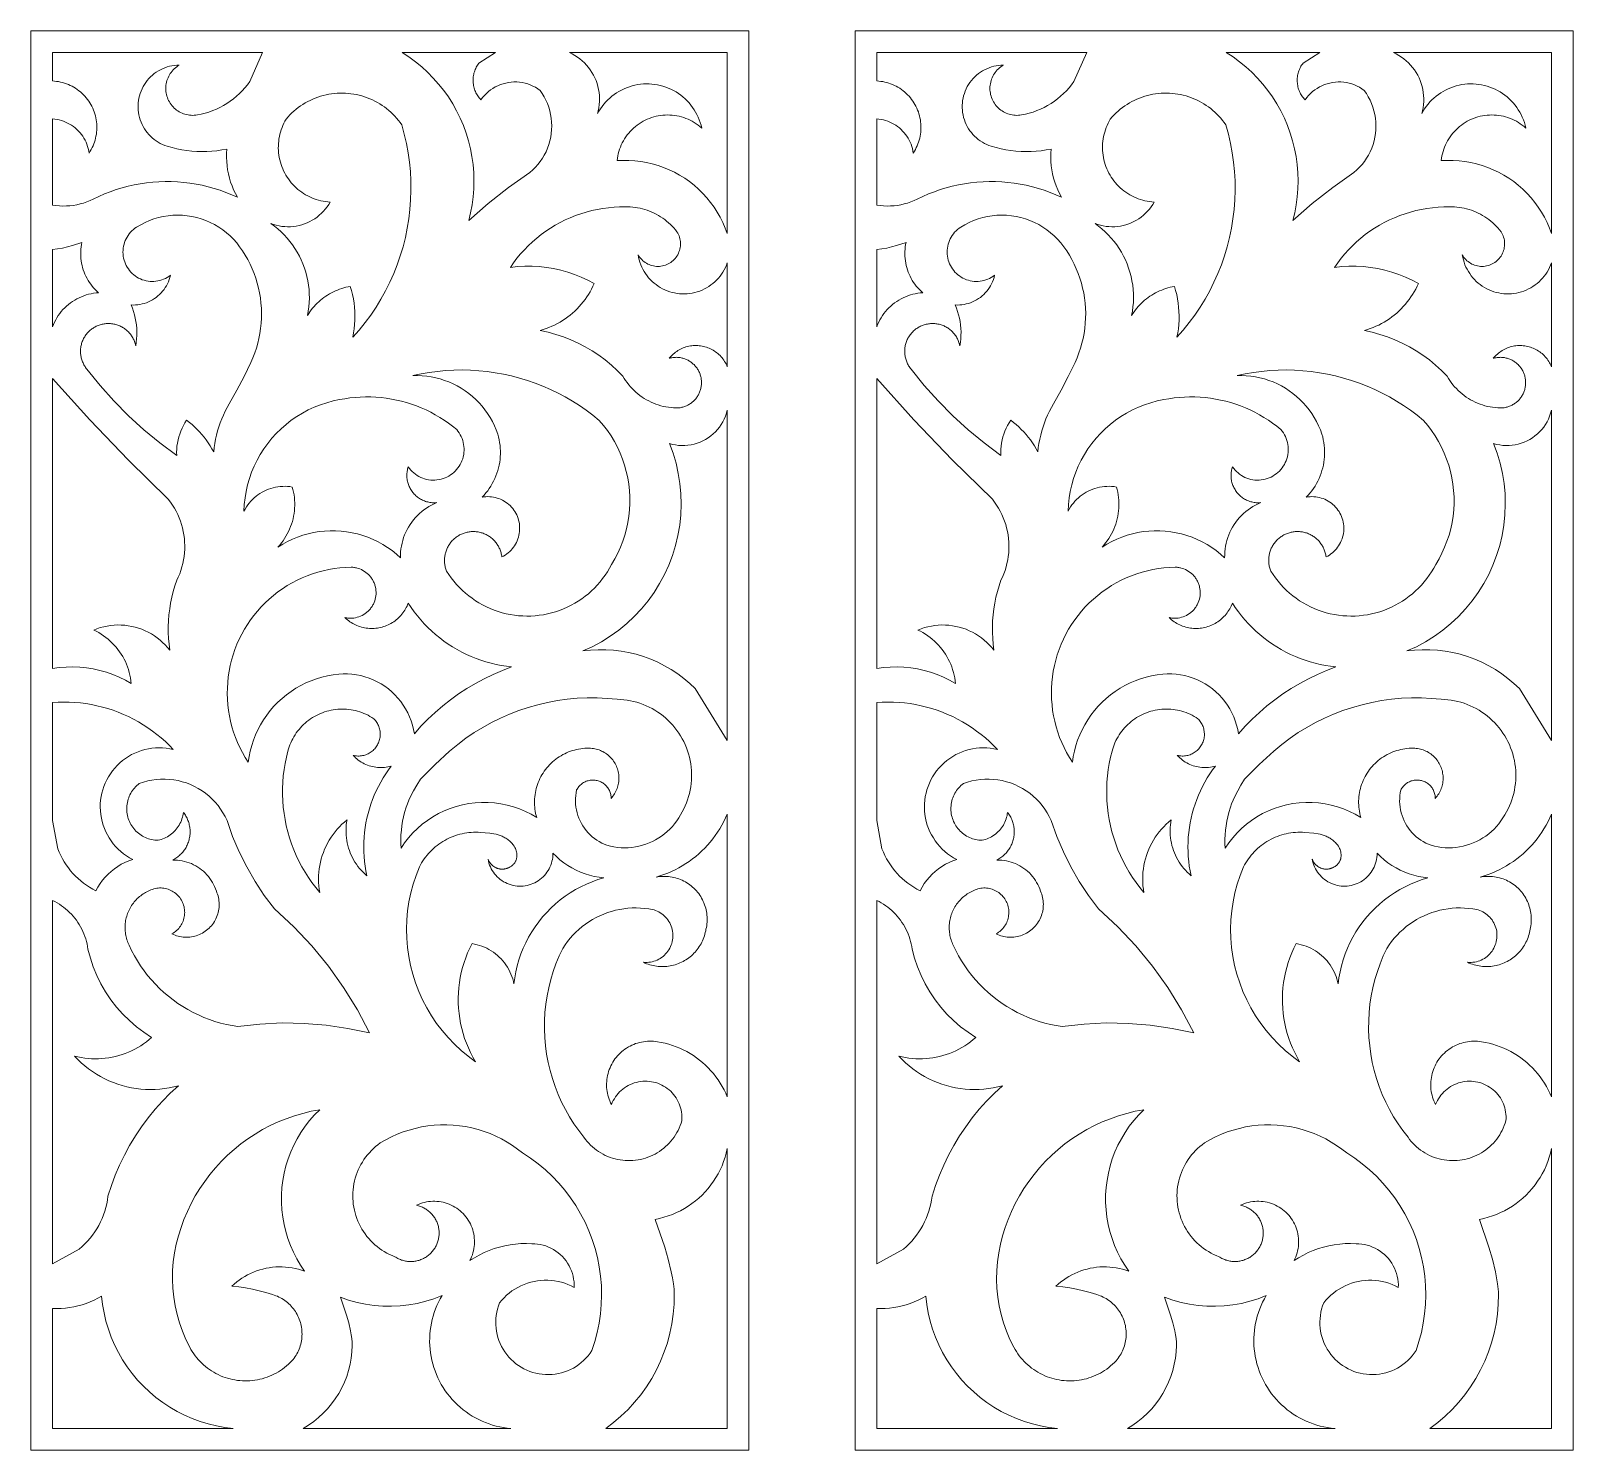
# Model space of a CAD drawing. Header units: centimetres. Extents: x -9.9 to 10, y -12 to 6.3.
import ezdxf

# ---------------------------------------------------------------- set-up
doc = ezdxf.new("R2010")
doc.units = ezdxf.units.CM
doc.header["$MEASUREMENT"] = 0
doc.layers.add('layer 1', color=7, linetype='Continuous')

msp = doc.modelspace()

# ---------------------------------------------------------------- linework, layer by layer
at = {"layer": 'layer 1', "color": 242, "lineweight": 20}
for points, knots in [([(-0.65137, -11.98109), (-0.65137, -11.98109), (-0.65137, 6.28139), (-0.65137, 6.28139), (-0.65137, 6.28139), (-0.65137, 6.28139), (-9.89386, 6.28139), (-9.89386, 6.28139), (-9.89386, 6.28139), (-9.89386, 6.28139), (-9.89386, -11.98109), (-9.89386, -11.98109), (-9.89386, -11.98109), (-9.89386, -11.98109), (-0.65137, -11.98109), (-0.65137, -11.98109)], [0, 0, 0, 0, 0.2, 0.2, 0.2, 0.2, 0.4, 0.4, 0.4, 0.4, 0.6, 0.6, 0.6, 0.6, 1, 1, 1, 1]), ([(-7.26086, 4.18752), (-7.26086, 4.18752), (-7.23519, 4.14031), (-7.23519, 4.14031), (-7.23519, 4.14031), (-7.23519, 4.14031), (-7.30837, 4.17303), (-7.30837, 4.17303), (-7.30837, 4.17303), (-7.30837, 4.17303), (-7.3826, 4.20293), (-7.3826, 4.20293), (-7.3826, 4.20293), (-7.3826, 4.20293), (-7.45794, 4.23), (-7.45794, 4.23), (-7.45794, 4.23), (-7.45794, 4.23), (-7.53412, 4.25421), (-7.53412, 4.25421), (-7.53412, 4.25421), (-7.53412, 4.25421), (-7.61121, 4.27554), (-7.61121, 4.27554), (-7.61121, 4.27554), (-7.61121, 4.27554), (-7.68913, 4.29396), (-7.68913, 4.29396), (-7.68913, 4.29396), (-7.68913, 4.29396), (-7.76769, 4.30943), (-7.76769, 4.30943), (-7.76769, 4.30943), (-7.76769, 4.30943), (-7.84687, 4.32195), (-7.84687, 4.32195), (-7.84687, 4.32195), (-7.84687, 4.32195), (-7.9264, 4.33147), (-7.9264, 4.33147), (-7.9264, 4.33147), (-7.9264, 4.33147), (-8.00621, 4.33798), (-8.00621, 4.33798), (-8.00621, 4.33798), (-8.00621, 4.33798), (-8.08616, 4.34149), (-8.08616, 4.34149), (-8.08616, 4.34149), (-8.08616, 4.34149), (-8.16618, 4.34198), (-8.16618, 4.34198), (-8.16618, 4.34198), (-8.16618, 4.34198), (-8.24612, 4.33945), (-8.24612, 4.33945), (-8.24612, 4.33945), (-8.24612, 4.33945), (-8.32593, 4.33392), (-8.32593, 4.33392), (-8.32593, 4.33392), (-8.32593, 4.33392), (-8.40554, 4.32537), (-8.40554, 4.32537), (-8.40554, 4.32537), (-8.40554, 4.32537), (-8.48486, 4.31382), (-8.48486, 4.31382), (-8.48486, 4.31382), (-8.48486, 4.31382), (-8.56369, 4.29929), (-8.56369, 4.29929), (-8.56369, 4.29929), (-8.56369, 4.29929), (-8.64182, 4.28182), (-8.64182, 4.28182), (-8.64182, 4.28182), (-8.64182, 4.28182), (-8.71919, 4.26143), (-8.71919, 4.26143), (-8.71919, 4.26143), (-8.71919, 4.26143), (-8.79572, 4.23817), (-8.79572, 4.23817), (-8.79572, 4.23817), (-8.79572, 4.23817), (-8.87134, 4.21203), (-8.87134, 4.21203), (-8.87134, 4.21203), (-8.87134, 4.21203), (-8.94592, 4.18304), (-8.94592, 4.18304), (-8.94592, 4.18304), (-8.94592, 4.18304), (-9.01938, 4.15126), (-9.01938, 4.15126), (-9.01938, 4.15126), (-9.01938, 4.15126), (-9.09173, 4.11668), (-9.09173, 4.11668), (-9.09173, 4.11668), (-9.09173, 4.11668), (-9.13233, 4.09766), (-9.13233, 4.09766), (-9.13233, 4.09766), (-9.13233, 4.09766), (-9.17384, 4.08083), (-9.17384, 4.08083), (-9.17384, 4.08083), (-9.17384, 4.08083), (-9.21618, 4.06624), (-9.21618, 4.06624), (-9.21618, 4.06624), (-9.21618, 4.06624), (-9.25929, 4.05391), (-9.25929, 4.05391), (-9.25929, 4.05391), (-9.25929, 4.05391), (-9.30297, 4.04389), (-9.30297, 4.04389), (-9.30297, 4.04389), (-9.30297, 4.04389), (-9.34713, 4.0362), (-9.34713, 4.0362), (-9.34713, 4.0362), (-9.34713, 4.0362), (-9.39157, 4.03088), (-9.39157, 4.03088), (-9.39157, 4.03088), (-9.39157, 4.03088), (-9.43628, 4.02792), (-9.43628, 4.02792), (-9.43628, 4.02792), (-9.43628, 4.02792), (-9.48114, 4.02736), (-9.48114, 4.02736), (-9.48114, 4.02736), (-9.48114, 4.02736), (-9.52586, 4.02916), (-9.52586, 4.02916), (-9.52586, 4.02916), (-9.52586, 4.02916), (-9.57051, 4.03335), (-9.57051, 4.03335), (-9.57051, 4.03335), (-9.57051, 4.03335), (-9.61481, 4.0399), (-9.61481, 4.0399), (-9.61481, 4.0399), (-9.61481, 4.0399), (-9.61481, 5.14872), (-9.61481, 5.14872), (-9.61481, 5.14872), (-9.61481, 5.14872), (-9.58579, 5.14594), (-9.58579, 5.14594), (-9.58579, 5.14594), (-9.58579, 5.14594), (-9.55711, 5.14153), (-9.55711, 5.14153), (-9.55711, 5.14153), (-9.55711, 5.14153), (-9.52872, 5.1355), (-9.52872, 5.1355), (-9.52872, 5.1355), (-9.52872, 5.1355), (-9.50074, 5.12788), (-9.50074, 5.12788), (-9.50074, 5.12788), (-9.50074, 5.12788), (-9.47326, 5.11868), (-9.47326, 5.11868), (-9.47326, 5.11868), (-9.47326, 5.11868), (-9.44633, 5.10792), (-9.44633, 5.10792), (-9.44633, 5.10792), (-9.44633, 5.10792), (-9.42003, 5.09564), (-9.42003, 5.09564), (-9.42003, 5.09564), (-9.42003, 5.09564), (-9.39442, 5.08183), (-9.39442, 5.08183), (-9.39442, 5.08183), (-9.39442, 5.08183), (-9.36959, 5.06659), (-9.36959, 5.06659), (-9.36959, 5.06659), (-9.36959, 5.06659), (-9.34573, 5.04998), (-9.34573, 5.04998), (-9.34573, 5.04998), (-9.34573, 5.04998), (-9.32292, 5.03209), (-9.32292, 5.03209), (-9.32292, 5.03209), (-9.32292, 5.03209), (-9.30122, 5.01296), (-9.30122, 5.01296), (-9.30122, 5.01296), (-9.30122, 5.01296), (-9.28057, 4.9926), (-9.28057, 4.9926), (-9.28057, 4.9926), (-9.28057, 4.9926), (-9.26111, 4.97108), (-9.26111, 4.97108), (-9.26111, 4.97108), (-9.26111, 4.97108), (-9.2429, 4.94848), (-9.2429, 4.94848), (-9.2429, 4.94848), (-9.2429, 4.94848), (-9.22595, 4.92479), (-9.22595, 4.92479), (-9.22595, 4.92479), (-9.22595, 4.92479), (-9.21039, 4.90018), (-9.21039, 4.90018), (-9.21039, 4.90018), (-9.21039, 4.90018), (-9.1963, 4.87479), (-9.1963, 4.87479), (-9.1963, 4.87479), (-9.1963, 4.87479), (-9.18374, 4.84868), (-9.18374, 4.84868), (-9.18374, 4.84868), (-9.18374, 4.84868), (-9.17265, 4.82193), (-9.17265, 4.82193), (-9.17265, 4.82193), (-9.17265, 4.82193), (-9.16309, 4.79458), (-9.16309, 4.79458), (-9.16309, 4.79458), (-9.16309, 4.79458), (-9.15507, 4.76671), (-9.15507, 4.76671), (-9.15507, 4.76671), (-9.15507, 4.76671), (-9.14865, 4.73837), (-9.14865, 4.73837), (-9.14865, 4.73837), (-9.14865, 4.73837), (-9.14391, 4.70966), (-9.14391, 4.70966), (-9.14391, 4.70966), (-9.14391, 4.70966), (-9.12975, 4.73207), (-9.12975, 4.73207), (-9.12975, 4.73207), (-9.12975, 4.73207), (-9.1167, 4.75499), (-9.1167, 4.75499), (-9.1167, 4.75499), (-9.1167, 4.75499), (-9.1047, 4.77842), (-9.1047, 4.77842), (-9.1047, 4.77842), (-9.1047, 4.77842), (-9.09375, 4.80227), (-9.09375, 4.80227), (-9.09375, 4.80227), (-9.09375, 4.80227), (-9.08391, 4.82655), (-9.08391, 4.82655), (-9.08391, 4.82655), (-9.08391, 4.82655), (-9.07512, 4.85119), (-9.07512, 4.85119), (-9.07512, 4.85119), (-9.07512, 4.85119), (-9.06745, 4.87618), (-9.06745, 4.87618), (-9.06745, 4.87618), (-9.06745, 4.87618), (-9.06082, 4.90148), (-9.06082, 4.90148), (-9.06082, 4.90148), (-9.06082, 4.90148), (-9.05538, 4.92703), (-9.05538, 4.92703), (-9.05538, 4.92703), (-9.05538, 4.92703), (-9.05099, 4.9528), (-9.05099, 4.9528), (-9.05099, 4.9528), (-9.05099, 4.9528), (-9.04777, 4.97877), (-9.04777, 4.97877), (-9.04777, 4.97877), (-9.04777, 4.97877), (-9.04568, 5.0049), (-9.04568, 5.0049), (-9.04568, 5.0049), (-9.04568, 5.0049), (-9.04477, 5.03113), (-9.04477, 5.03113), (-9.04477, 5.03113), (-9.04477, 5.03113), (-9.04498, 5.05745), (-9.04498, 5.05745), (-9.04498, 5.05745), (-9.04498, 5.05745), (-9.04631, 5.0838), (-9.04631, 5.0838), (-9.04631, 5.0838), (-9.04631, 5.0838), (-9.04889, 5.11015), (-9.04889, 5.11015), (-9.04889, 5.11015), (-9.04889, 5.11015), (-9.05259, 5.13638), (-9.05259, 5.13638), (-9.05259, 5.13638), (-9.05259, 5.13638), (-9.05747, 5.16232), (-9.05747, 5.16232), (-9.05747, 5.16232), (-9.05747, 5.16232), (-9.0634, 5.18796), (-9.0634, 5.18796), (-9.0634, 5.18796), (-9.0634, 5.18796), (-9.07052, 5.21323), (-9.07052, 5.21323), (-9.07052, 5.21323), (-9.07052, 5.21323), (-9.07868, 5.23813), (-9.07868, 5.23813), (-9.07868, 5.23813), (-9.07868, 5.23813), (-9.08789, 5.26262), (-9.08789, 5.26262), (-9.08789, 5.26262), (-9.08789, 5.26262), (-9.09821, 5.28666), (-9.09821, 5.28666), (-9.09821, 5.28666), (-9.09821, 5.28666), (-9.10951, 5.3102), (-9.10951, 5.3102), (-9.10951, 5.3102), (-9.10951, 5.3102), (-9.12186, 5.33324), (-9.12186, 5.33324), (-9.12186, 5.33324), (-9.12186, 5.33324), (-9.13518, 5.35572), (-9.13518, 5.35572), (-9.13518, 5.35572), (-9.13518, 5.35572), (-9.14956, 5.37761), (-9.14956, 5.37761), (-9.14956, 5.37761), (-9.14956, 5.37761), (-9.16484, 5.39889), (-9.16484, 5.39889), (-9.16484, 5.39889), (-9.16484, 5.39889), (-9.18109, 5.41952), (-9.18109, 5.41952), (-9.18109, 5.41952), (-9.18109, 5.41952), (-9.19825, 5.43945), (-9.19825, 5.43945), (-9.19825, 5.43945), (-9.19825, 5.43945), (-9.21632, 5.45867), (-9.21632, 5.45867), (-9.21632, 5.45867), (-9.21632, 5.45867), (-9.2353, 5.47714), (-9.2353, 5.47714), (-9.2353, 5.47714), (-9.2353, 5.47714), (-9.25511, 5.49474), (-9.25511, 5.49474), (-9.25511, 5.49474), (-9.25511, 5.49474), (-9.27562, 5.5114), (-9.27562, 5.5114), (-9.27562, 5.5114), (-9.27562, 5.5114), (-9.29669, 5.52708), (-9.29669, 5.52708), (-9.29669, 5.52708), (-9.29669, 5.52708), (-9.31845, 5.5418), (-9.31845, 5.5418), (-9.31845, 5.5418), (-9.31845, 5.5418), (-9.34078, 5.5555), (-9.34078, 5.5555), (-9.34078, 5.5555), (-9.34078, 5.5555), (-9.36366, 5.56822), (-9.36366, 5.56822), (-9.36366, 5.56822), (-9.36366, 5.56822), (-9.38703, 5.5799), (-9.38703, 5.5799), (-9.38703, 5.5799), (-9.38703, 5.5799), (-9.41089, 5.59054), (-9.41089, 5.59054), (-9.41089, 5.59054), (-9.41089, 5.59054), (-9.43524, 5.60014), (-9.43524, 5.60014), (-9.43524, 5.60014), (-9.43524, 5.60014), (-9.45993, 5.60866), (-9.45993, 5.60866), (-9.45993, 5.60866), (-9.45993, 5.60866), (-9.48505, 5.61611), (-9.48505, 5.61611), (-9.48505, 5.61611), (-9.48505, 5.61611), (-9.51044, 5.62244), (-9.51044, 5.62244), (-9.51044, 5.62244), (-9.51044, 5.62244), (-9.53618, 5.62767), (-9.53618, 5.62767), (-9.53618, 5.62767), (-9.53618, 5.62767), (-9.56213, 5.63179), (-9.56213, 5.63179), (-9.56213, 5.63179), (-9.56213, 5.63179), (-9.58837, 5.63475), (-9.58837, 5.63475), (-9.58837, 5.63475), (-9.58837, 5.63475), (-9.61481, 5.63655), (-9.61481, 5.63655), (-9.61481, 5.63655), (-9.61481, 5.63655), (-9.61481, 6.00234), (-9.61481, 6.00234), (-9.61481, 6.00234), (-9.61481, 6.00234), (-6.911, 6.00234), (-6.911, 6.00234), (-6.911, 6.00234), (-6.911, 6.00234), (-7.07571, 5.62921), (-7.07571, 5.62921), (-7.07571, 5.62921), (-7.07571, 5.62921), (-7.10619, 5.58786), (-7.10619, 5.58786), (-7.10619, 5.58786), (-7.10619, 5.58786), (-7.13871, 5.54813), (-7.13871, 5.54813), (-7.13871, 5.54813), (-7.13871, 5.54813), (-7.17303, 5.51007), (-7.17303, 5.51007), (-7.17303, 5.51007), (-7.17303, 5.51007), (-7.20916, 5.47376), (-7.20916, 5.47376), (-7.20916, 5.47376), (-7.20916, 5.47376), (-7.24705, 5.43926), (-7.24705, 5.43926), (-7.24705, 5.43926), (-7.24705, 5.43926), (-7.28654, 5.40663), (-7.28654, 5.40663), (-7.28654, 5.40663), (-7.28654, 5.40663), (-7.32769, 5.37595), (-7.32769, 5.37595), (-7.32769, 5.37595), (-7.32769, 5.37595), (-7.37032, 5.34726), (-7.37032, 5.34726), (-7.37032, 5.34726), (-7.37032, 5.34726), (-7.41434, 5.3207), (-7.41434, 5.3207), (-7.41434, 5.3207), (-7.41434, 5.3207), (-7.45955, 5.29637), (-7.45955, 5.29637), (-7.45955, 5.29637), (-7.45955, 5.29637), (-7.5058, 5.27432), (-7.5058, 5.27432), (-7.5058, 5.27432), (-7.5058, 5.27432), (-7.5531, 5.25457), (-7.5531, 5.25457), (-7.5531, 5.25457), (-7.5531, 5.25457), (-7.60123, 5.23714), (-7.60123, 5.23714), (-7.60123, 5.23714), (-7.60123, 5.23714), (-7.65028, 5.22207), (-7.65028, 5.22207), (-7.65028, 5.22207), (-7.65028, 5.22207), (-7.69995, 5.20943), (-7.69995, 5.20943), (-7.69995, 5.20943), (-7.69995, 5.20943), (-7.75039, 5.19921), (-7.75039, 5.19921), (-7.75039, 5.19921), (-7.75039, 5.19921), (-7.77062, 5.19623), (-7.77062, 5.19623), (-7.77062, 5.19623), (-7.77062, 5.19623), (-7.79092, 5.19445), (-7.79092, 5.19445), (-7.79092, 5.19445), (-7.79092, 5.19445), (-7.81116, 5.19387), (-7.81116, 5.19387), (-7.81116, 5.19387), (-7.81116, 5.19387), (-7.83132, 5.19448), (-7.83132, 5.19448), (-7.83132, 5.19448), (-7.83132, 5.19448), (-7.85134, 5.19624), (-7.85134, 5.19624), (-7.85134, 5.19624), (-7.85134, 5.19624), (-7.87115, 5.19917), (-7.87115, 5.19917), (-7.87115, 5.19917), (-7.87115, 5.19917), (-7.89075, 5.20322), (-7.89075, 5.20322), (-7.89075, 5.20322), (-7.89075, 5.20322), (-7.91008, 5.2084), (-7.91008, 5.2084), (-7.91008, 5.2084), (-7.91008, 5.2084), (-7.92905, 5.21467), (-7.92905, 5.21467), (-7.92905, 5.21467), (-7.92905, 5.21467), (-7.94768, 5.22205), (-7.94768, 5.22205), (-7.94768, 5.22205), (-7.94768, 5.22205), (-7.96589, 5.23051), (-7.96589, 5.23051), (-7.96589, 5.23051), (-7.96589, 5.23051), (-7.98361, 5.24002), (-7.98361, 5.24002), (-7.98361, 5.24002), (-7.98361, 5.24002), (-8.00077, 5.25058), (-8.00077, 5.25058), (-8.00077, 5.25058), (-8.00077, 5.25058), (-8.01737, 5.26217), (-8.01737, 5.26217), (-8.01737, 5.26217), (-8.01737, 5.26217), (-8.03335, 5.27478), (-8.03335, 5.27478), (-8.03335, 5.27478), (-8.03335, 5.27478), (-8.04863, 5.2884), (-8.04863, 5.2884), (-8.04863, 5.2884), (-8.04863, 5.2884), (-8.06307, 5.30289), (-8.06307, 5.30289), (-8.06307, 5.30289), (-8.06307, 5.30289), (-8.0766, 5.31812), (-8.0766, 5.31812), (-8.0766, 5.31812), (-8.0766, 5.31812), (-8.08916, 5.33402), (-8.08916, 5.33402), (-8.08916, 5.33402), (-8.08916, 5.33402), (-8.10067, 5.35057), (-8.10067, 5.35057), (-8.10067, 5.35057), (-8.10067, 5.35057), (-8.11114, 5.3677), (-8.11114, 5.3677), (-8.11114, 5.3677), (-8.11114, 5.3677), (-8.12062, 5.38537), (-8.12062, 5.38537), (-8.12062, 5.38537), (-8.12062, 5.38537), (-8.12906, 5.40354), (-8.12906, 5.40354), (-8.12906, 5.40354), (-8.12906, 5.40354), (-8.13646, 5.42213), (-8.13646, 5.42213), (-8.13646, 5.42213), (-8.13646, 5.42213), (-8.14267, 5.44113), (-8.14267, 5.44113), (-8.14267, 5.44113), (-8.14267, 5.44113), (-8.1479, 5.46047), (-8.1479, 5.46047), (-8.1479, 5.46047), (-8.1479, 5.46047), (-8.15195, 5.48011), (-8.15195, 5.48011), (-8.15195, 5.48011), (-8.15195, 5.48011), (-8.15481, 5.50001), (-8.15481, 5.50001), (-8.15481, 5.50001), (-8.15481, 5.50001), (-8.15662, 5.52008), (-8.15662, 5.52008), (-8.15662, 5.52008), (-8.15662, 5.52008), (-8.15718, 5.54033), (-8.15718, 5.54033), (-8.15718, 5.54033), (-8.15718, 5.54033), (-8.15655, 5.56067), (-8.15655, 5.56067), (-8.15655, 5.56067), (-8.15655, 5.56067), (-8.15474, 5.58107), (-8.15474, 5.58107), (-8.15474, 5.58107), (-8.15474, 5.58107), (-8.15174, 5.60132), (-8.15174, 5.60132), (-8.15174, 5.60132), (-8.15174, 5.60132), (-8.14755, 5.62124), (-8.14755, 5.62124), (-8.14755, 5.62124), (-8.14755, 5.62124), (-8.14225, 5.64077), (-8.14225, 5.64077), (-8.14225, 5.64077), (-8.14225, 5.64077), (-8.13583, 5.65989), (-8.13583, 5.65989), (-8.13583, 5.65989), (-8.13583, 5.65989), (-8.1283, 5.67855), (-8.1283, 5.67855), (-8.1283, 5.67855), (-8.1283, 5.67855), (-8.11979, 5.69669), (-8.11979, 5.69669), (-8.11979, 5.69669), (-8.11979, 5.69669), (-8.11022, 5.71427), (-8.11022, 5.71427), (-8.11022, 5.71427), (-8.11022, 5.71427), (-8.09962, 5.73127), (-8.09962, 5.73127), (-8.09962, 5.73127), (-8.09962, 5.73127), (-8.08811, 5.74763), (-8.08811, 5.74763), (-8.08811, 5.74763), (-8.08811, 5.74763), (-8.0757, 5.76331), (-8.0757, 5.76331), (-8.0757, 5.76331), (-8.0757, 5.76331), (-8.0623, 5.77826), (-8.0623, 5.77826), (-8.0623, 5.77826), (-8.0623, 5.77826), (-8.04807, 5.79245), (-8.04807, 5.79245), (-8.04807, 5.79245), (-8.04807, 5.79245), (-8.033, 5.80583), (-8.033, 5.80583), (-8.033, 5.80583), (-8.033, 5.80583), (-8.0171, 5.81836), (-8.0171, 5.81836), (-8.0171, 5.81836), (-8.0171, 5.81836), (-8.00042, 5.82998), (-8.00042, 5.82998), (-8.00042, 5.82998), (-8.00042, 5.82998), (-7.98291, 5.84068), (-7.98291, 5.84068), (-7.98291, 5.84068), (-7.98291, 5.84068), (-8.01493, 5.83958), (-8.01493, 5.83958), (-8.01493, 5.83958), (-8.01493, 5.83958), (-8.0466, 5.83658), (-8.0466, 5.83658), (-8.0466, 5.83658), (-8.0466, 5.83658), (-8.07785, 5.83173), (-8.07785, 5.83173), (-8.07785, 5.83173), (-8.07785, 5.83173), (-8.10863, 5.82507), (-8.10863, 5.82507), (-8.10863, 5.82507), (-8.10863, 5.82507), (-8.13883, 5.81663), (-8.13883, 5.81663), (-8.13883, 5.81663), (-8.13883, 5.81663), (-8.16848, 5.80646), (-8.16848, 5.80646), (-8.16848, 5.80646), (-8.16848, 5.80646), (-8.19736, 5.7946), (-8.19736, 5.7946), (-8.19736, 5.7946), (-8.19736, 5.7946), (-8.22555, 5.78106), (-8.22555, 5.78106), (-8.22555, 5.78106), (-8.22555, 5.78106), (-8.2529, 5.76591), (-8.2529, 5.76591), (-8.2529, 5.76591), (-8.2529, 5.76591), (-8.27926, 5.74916), (-8.27926, 5.74916), (-8.27926, 5.74916), (-8.27926, 5.74916), (-8.30472, 5.73089), (-8.30472, 5.73089), (-8.30472, 5.73089), (-8.30472, 5.73089), (-8.32908, 5.7111), (-8.32908, 5.7111), (-8.32908, 5.7111), (-8.32908, 5.7111), (-8.35231, 5.68983), (-8.35231, 5.68983), (-8.35231, 5.68983), (-8.35231, 5.68983), (-8.37435, 5.66714), (-8.37435, 5.66714), (-8.37435, 5.66714), (-8.37435, 5.66714), (-8.39507, 5.64304), (-8.39507, 5.64304), (-8.39507, 5.64304), (-8.39507, 5.64304), (-8.41447, 5.61759), (-8.41447, 5.61759), (-8.41447, 5.61759), (-8.41447, 5.61759), (-8.43233, 5.59103), (-8.43233, 5.59103), (-8.43233, 5.59103), (-8.43233, 5.59103), (-8.44844, 5.56361), (-8.44844, 5.56361), (-8.44844, 5.56361), (-8.44844, 5.56361), (-8.46281, 5.53545), (-8.46281, 5.53545), (-8.46281, 5.53545), (-8.46281, 5.53545), (-8.47544, 5.5066), (-8.47544, 5.5066), (-8.47544, 5.5066), (-8.47544, 5.5066), (-8.48632, 5.47716), (-8.48632, 5.47716), (-8.48632, 5.47716), (-8.48632, 5.47716), (-8.49546, 5.4472), (-8.49546, 5.4472), (-8.49546, 5.4472), (-8.49546, 5.4472), (-8.50278, 5.41681), (-8.50278, 5.41681), (-8.50278, 5.41681), (-8.50278, 5.41681), (-8.5083, 5.38607), (-8.5083, 5.38607), (-8.5083, 5.38607), (-8.5083, 5.38607), (-8.51206, 5.35504), (-8.51206, 5.35504), (-8.51206, 5.35504), (-8.51206, 5.35504), (-8.51395, 5.32384), (-8.51395, 5.32384), (-8.51395, 5.32384), (-8.51395, 5.32384), (-8.51401, 5.29252), (-8.51401, 5.29252), (-8.51401, 5.29252), (-8.51401, 5.29252), (-8.51227, 5.26118), (-8.51227, 5.26118), (-8.51227, 5.26118), (-8.51227, 5.26118), (-8.50864, 5.22989), (-8.50864, 5.22989), (-8.50864, 5.22989), (-8.50864, 5.22989), (-8.50313, 5.19874), (-8.50313, 5.19874), (-8.50313, 5.19874), (-8.50313, 5.19874), (-8.49581, 5.16781), (-8.49581, 5.16781), (-8.49581, 5.16781), (-8.49581, 5.16781), (-8.48653, 5.13719), (-8.48653, 5.13719), (-8.48653, 5.13719), (-8.48653, 5.13719), (-8.47544, 5.10717), (-8.47544, 5.10717), (-8.47544, 5.10717), (-8.47544, 5.10717), (-8.46267, 5.07804), (-8.46267, 5.07804), (-8.46267, 5.07804), (-8.46267, 5.07804), (-8.4483, 5.04988), (-8.4483, 5.04988), (-8.4483, 5.04988), (-8.4483, 5.04988), (-8.43233, 5.02274), (-8.43233, 5.02274), (-8.43233, 5.02274), (-8.43233, 5.02274), (-8.41481, 4.99667), (-8.41481, 4.99667), (-8.41481, 4.99667), (-8.41481, 4.99667), (-8.39591, 4.97172), (-8.39591, 4.97172), (-8.39591, 4.97172), (-8.39591, 4.97172), (-8.37554, 4.94797), (-8.37554, 4.94797), (-8.37554, 4.94797), (-8.37554, 4.94797), (-8.35391, 4.92548), (-8.35391, 4.92548), (-8.35391, 4.92548), (-8.35391, 4.92548), (-8.33096, 4.90428), (-8.33096, 4.90428), (-8.33096, 4.90428), (-8.33096, 4.90428), (-8.30675, 4.88446), (-8.30675, 4.88446), (-8.30675, 4.88446), (-8.30675, 4.88446), (-8.28143, 4.86604), (-8.28143, 4.86604), (-8.28143, 4.86604), (-8.28143, 4.86604), (-8.25498, 4.8491), (-8.25498, 4.8491), (-8.25498, 4.8491), (-8.25498, 4.8491), (-8.22757, 4.8337), (-8.22757, 4.8337), (-8.22757, 4.8337), (-8.22757, 4.8337), (-8.19911, 4.81989), (-8.19911, 4.81989), (-8.19911, 4.81989), (-8.19911, 4.81989), (-8.16974, 4.80773), (-8.16974, 4.80773), (-8.16974, 4.80773), (-8.16974, 4.80773), (-8.13946, 4.7973), (-8.13946, 4.7973), (-8.13946, 4.7973), (-8.13946, 4.7973), (-8.07716, 4.77928), (-8.07716, 4.77928), (-8.07716, 4.77928), (-8.07716, 4.77928), (-8.01423, 4.76395), (-8.01423, 4.76395), (-8.01423, 4.76395), (-8.01423, 4.76395), (-7.95068, 4.75129), (-7.95068, 4.75129), (-7.95068, 4.75129), (-7.95068, 4.75129), (-7.88657, 4.74133), (-7.88657, 4.74133), (-7.88657, 4.74133), (-7.88657, 4.74133), (-7.82217, 4.73411), (-7.82217, 4.73411), (-7.82217, 4.73411), (-7.82217, 4.73411), (-7.7575, 4.72961), (-7.7575, 4.72961), (-7.7575, 4.72961), (-7.7575, 4.72961), (-7.69269, 4.72787), (-7.69269, 4.72787), (-7.69269, 4.72787), (-7.69269, 4.72787), (-7.62789, 4.72888), (-7.62789, 4.72888), (-7.62789, 4.72888), (-7.62789, 4.72888), (-7.56315, 4.73263), (-7.56315, 4.73263), (-7.56315, 4.73263), (-7.56315, 4.73263), (-7.49868, 4.73914), (-7.49868, 4.73914), (-7.49868, 4.73914), (-7.49868, 4.73914), (-7.4345, 4.74835), (-7.4345, 4.74835), (-7.4345, 4.74835), (-7.4345, 4.74835), (-7.37074, 4.76029), (-7.37074, 4.76029), (-7.37074, 4.76029), (-7.37074, 4.76029), (-7.37436, 4.70666), (-7.37436, 4.70666), (-7.37436, 4.70666), (-7.37436, 4.70666), (-7.37528, 4.65296), (-7.37528, 4.65296), (-7.37528, 4.65296), (-7.37528, 4.65296), (-7.37339, 4.59928), (-7.37339, 4.59928), (-7.37339, 4.59928), (-7.37339, 4.59928), (-7.36871, 4.54574), (-7.36871, 4.54574), (-7.36871, 4.54574), (-7.36871, 4.54574), (-7.36132, 4.4925), (-7.36132, 4.4925), (-7.36132, 4.4925), (-7.36132, 4.4925), (-7.3512, 4.43974), (-7.3512, 4.43974), (-7.3512, 4.43974), (-7.3512, 4.43974), (-7.33837, 4.3876), (-7.33837, 4.3876), (-7.33837, 4.3876), (-7.33837, 4.3876), (-7.32288, 4.33613), (-7.32288, 4.33613), (-7.32288, 4.33613), (-7.32288, 4.33613), (-7.30474, 4.28553), (-7.30474, 4.28553), (-7.30474, 4.28553), (-7.30474, 4.28553), (-7.28409, 4.23597), (-7.28409, 4.23597), (-7.28409, 4.23597), (-7.28409, 4.23597), (-7.26086, 4.18752), (-7.26086, 4.18752)], [0, 0, 0, 0, 0.00401606, 0.00401606, 0.00401606, 0.00401606, 0.00803213, 0.00803213, 0.00803213, 0.00803213, 0.01204819, 0.01204819, 0.01204819, 0.01204819, 0.01606426, 0.01606426, 0.01606426, 0.01606426, 0.02008032, 0.02008032, 0.02008032, 0.02008032, 0.02409639, 0.02409639, 0.02409639, 0.02409639, 0.02811245, 0.02811245, 0.02811245, 0.02811245, 0.03212851, 0.03212851, 0.03212851, 0.03212851, 0.03614458, 0.03614458, 0.03614458, 0.03614458, 0.04016064, 0.04016064, 0.04016064, 0.04016064, 0.04417671, 0.04417671, 0.04417671, 0.04417671, 0.04819277, 0.04819277, 0.04819277, 0.04819277, 0.05220884, 0.05220884, 0.05220884, 0.05220884, 0.0562249, 0.0562249, 0.0562249, 0.0562249, 0.06024096, 0.06024096, 0.06024096, 0.06024096, 0.06425703, 0.06425703, 0.06425703, 0.06425703, 0.06827309, 0.06827309, 0.06827309, 0.06827309, 0.07228916, 0.07228916, 0.07228916, 0.07228916, 0.07630522, 0.07630522, 0.07630522, 0.07630522, 0.08032129, 0.08032129, 0.08032129, 0.08032129, 0.08433735, 0.08433735, 0.08433735, 0.08433735, 0.08835341, 0.08835341, 0.08835341, 0.08835341, 0.09236948, 0.09236948, 0.09236948, 0.09236948, 0.09638554, 0.09638554, 0.09638554, 0.09638554, 0.10040161, 0.10040161, 0.10040161, 0.10040161, 0.10441767, 0.10441767, 0.10441767, 0.10441767, 0.10843373, 0.10843373, 0.10843373, 0.10843373, 0.1124498, 0.1124498, 0.1124498, 0.1124498, 0.11646586, 0.11646586, 0.11646586, 0.11646586, 0.12048193, 0.12048193, 0.12048193, 0.12048193, 0.12449799, 0.12449799, 0.12449799, 0.12449799, 0.12851406, 0.12851406, 0.12851406, 0.12851406, 0.13253012, 0.13253012, 0.13253012, 0.13253012, 0.13654618, 0.13654618, 0.13654618, 0.13654618, 0.14056225, 0.14056225, 0.14056225, 0.14056225, 0.14457831, 0.14457831, 0.14457831, 0.14457831, 0.14859438, 0.14859438, 0.14859438, 0.14859438, 0.15261044, 0.15261044, 0.15261044, 0.15261044, 0.15662651, 0.15662651, 0.15662651, 0.15662651, 0.16064257, 0.16064257, 0.16064257, 0.16064257, 0.16465863, 0.16465863, 0.16465863, 0.16465863, 0.1686747, 0.1686747, 0.1686747, 0.1686747, 0.17269076, 0.17269076, 0.17269076, 0.17269076, 0.17670683, 0.17670683, 0.17670683, 0.17670683, 0.18072289, 0.18072289, 0.18072289, 0.18072289, 0.18473896, 0.18473896, 0.18473896, 0.18473896, 0.18875502, 0.18875502, 0.18875502, 0.18875502, 0.19277108, 0.19277108, 0.19277108, 0.19277108, 0.19678715, 0.19678715, 0.19678715, 0.19678715, 0.20080321, 0.20080321, 0.20080321, 0.20080321, 0.20481928, 0.20481928, 0.20481928, 0.20481928, 0.20883534, 0.20883534, 0.20883534, 0.20883534, 0.21285141, 0.21285141, 0.21285141, 0.21285141, 0.21686747, 0.21686747, 0.21686747, 0.21686747, 0.22088353, 0.22088353, 0.22088353, 0.22088353, 0.2248996, 0.2248996, 0.2248996, 0.2248996, 0.22891566, 0.22891566, 0.22891566, 0.22891566, 0.23293173, 0.23293173, 0.23293173, 0.23293173, 0.23694779, 0.23694779, 0.23694779, 0.23694779, 0.24096386, 0.24096386, 0.24096386, 0.24096386, 0.24497992, 0.24497992, 0.24497992, 0.24497992, 0.24899598, 0.24899598, 0.24899598, 0.24899598, 0.25301205, 0.25301205, 0.25301205, 0.25301205, 0.25702811, 0.25702811, 0.25702811, 0.25702811, 0.26104418, 0.26104418, 0.26104418, 0.26104418, 0.26506024, 0.26506024, 0.26506024, 0.26506024, 0.26907631, 0.26907631, 0.26907631, 0.26907631, 0.27309237, 0.27309237, 0.27309237, 0.27309237, 0.27710843, 0.27710843, 0.27710843, 0.27710843, 0.2811245, 0.2811245, 0.2811245, 0.2811245, 0.28514056, 0.28514056, 0.28514056, 0.28514056, 0.28915663, 0.28915663, 0.28915663, 0.28915663, 0.29317269, 0.29317269, 0.29317269, 0.29317269, 0.29718876, 0.29718876, 0.29718876, 0.29718876, 0.30120482, 0.30120482, 0.30120482, 0.30120482, 0.30522088, 0.30522088, 0.30522088, 0.30522088, 0.30923695, 0.30923695, 0.30923695, 0.30923695, 0.31325301, 0.31325301, 0.31325301, 0.31325301, 0.31726908, 0.31726908, 0.31726908, 0.31726908, 0.32128514, 0.32128514, 0.32128514, 0.32128514, 0.3253012, 0.3253012, 0.3253012, 0.3253012, 0.32931727, 0.32931727, 0.32931727, 0.32931727, 0.33333333, 0.33333333, 0.33333333, 0.33333333, 0.3373494, 0.3373494, 0.3373494, 0.3373494, 0.34136546, 0.34136546, 0.34136546, 0.34136546, 0.34538153, 0.34538153, 0.34538153, 0.34538153, 0.34939759, 0.34939759, 0.34939759, 0.34939759, 0.35341365, 0.35341365, 0.35341365, 0.35341365, 0.35742972, 0.35742972, 0.35742972, 0.35742972, 0.36144578, 0.36144578, 0.36144578, 0.36144578, 0.36546185, 0.36546185, 0.36546185, 0.36546185, 0.36947791, 0.36947791, 0.36947791, 0.36947791, 0.37349398, 0.37349398, 0.37349398, 0.37349398, 0.37751004, 0.37751004, 0.37751004, 0.37751004, 0.3815261, 0.3815261, 0.3815261, 0.3815261, 0.38554217, 0.38554217, 0.38554217, 0.38554217, 0.38955823, 0.38955823, 0.38955823, 0.38955823, 0.3935743, 0.3935743, 0.3935743, 0.3935743, 0.39759036, 0.39759036, 0.39759036, 0.39759036, 0.40160643, 0.40160643, 0.40160643, 0.40160643, 0.40562249, 0.40562249, 0.40562249, 0.40562249, 0.40963855, 0.40963855, 0.40963855, 0.40963855, 0.41365462, 0.41365462, 0.41365462, 0.41365462, 0.41767068, 0.41767068, 0.41767068, 0.41767068, 0.42168675, 0.42168675, 0.42168675, 0.42168675, 0.42570281, 0.42570281, 0.42570281, 0.42570281, 0.42971888, 0.42971888, 0.42971888, 0.42971888, 0.43373494, 0.43373494, 0.43373494, 0.43373494, 0.437751, 0.437751, 0.437751, 0.437751, 0.44176707, 0.44176707, 0.44176707, 0.44176707, 0.44578313, 0.44578313, 0.44578313, 0.44578313, 0.4497992, 0.4497992, 0.4497992, 0.4497992, 0.45381526, 0.45381526, 0.45381526, 0.45381526, 0.45783133, 0.45783133, 0.45783133, 0.45783133, 0.46184739, 0.46184739, 0.46184739, 0.46184739, 0.46586345, 0.46586345, 0.46586345, 0.46586345, 0.46987952, 0.46987952, 0.46987952, 0.46987952, 0.47389558, 0.47389558, 0.47389558, 0.47389558, 0.47791165, 0.47791165, 0.47791165, 0.47791165, 0.48192771, 0.48192771, 0.48192771, 0.48192771, 0.48594378, 0.48594378, 0.48594378, 0.48594378, 0.48995984, 0.48995984, 0.48995984, 0.48995984, 0.4939759, 0.4939759, 0.4939759, 0.4939759, 0.49799197, 0.49799197, 0.49799197, 0.49799197, 0.50200803, 0.50200803, 0.50200803, 0.50200803, 0.5060241, 0.5060241, 0.5060241, 0.5060241, 0.51004016, 0.51004016, 0.51004016, 0.51004016, 0.51405622, 0.51405622, 0.51405622, 0.51405622, 0.51807229, 0.51807229, 0.51807229, 0.51807229, 0.52208835, 0.52208835, 0.52208835, 0.52208835, 0.52610442, 0.52610442, 0.52610442, 0.52610442, 0.53012048, 0.53012048, 0.53012048, 0.53012048, 0.53413655, 0.53413655, 0.53413655, 0.53413655, 0.53815261, 0.53815261, 0.53815261, 0.53815261, 0.54216867, 0.54216867, 0.54216867, 0.54216867, 0.54618474, 0.54618474, 0.54618474, 0.54618474, 0.5502008, 0.5502008, 0.5502008, 0.5502008, 0.55421687, 0.55421687, 0.55421687, 0.55421687, 0.55823293, 0.55823293, 0.55823293, 0.55823293, 0.562249, 0.562249, 0.562249, 0.562249, 0.56626506, 0.56626506, 0.56626506, 0.56626506, 0.57028112, 0.57028112, 0.57028112, 0.57028112, 0.57429719, 0.57429719, 0.57429719, 0.57429719, 0.57831325, 0.57831325, 0.57831325, 0.57831325, 0.58232932, 0.58232932, 0.58232932, 0.58232932, 0.58634538, 0.58634538, 0.58634538, 0.58634538, 0.59036145, 0.59036145, 0.59036145, 0.59036145, 0.59437751, 0.59437751, 0.59437751, 0.59437751, 0.59839357, 0.59839357, 0.59839357, 0.59839357, 0.60240964, 0.60240964, 0.60240964, 0.60240964, 0.6064257, 0.6064257, 0.6064257, 0.6064257, 0.61044177, 0.61044177, 0.61044177, 0.61044177, 0.61445783, 0.61445783, 0.61445783, 0.61445783, 0.6184739, 0.6184739, 0.6184739, 0.6184739, 0.62248996, 0.62248996, 0.62248996, 0.62248996, 0.62650602, 0.62650602, 0.62650602, 0.62650602, 0.63052209, 0.63052209, 0.63052209, 0.63052209, 0.63453815, 0.63453815, 0.63453815, 0.63453815, 0.63855422, 0.63855422, 0.63855422, 0.63855422, 0.64257028, 0.64257028, 0.64257028, 0.64257028, 0.64658635, 0.64658635, 0.64658635, 0.64658635, 0.65060241, 0.65060241, 0.65060241, 0.65060241, 0.65461847, 0.65461847, 0.65461847, 0.65461847, 0.65863454, 0.65863454, 0.65863454, 0.65863454, 0.6626506, 0.6626506, 0.6626506, 0.6626506, 0.66666667, 0.66666667, 0.66666667, 0.66666667, 0.67068273, 0.67068273, 0.67068273, 0.67068273, 0.6746988, 0.6746988, 0.6746988, 0.6746988, 0.67871486, 0.67871486, 0.67871486, 0.67871486, 0.68273092, 0.68273092, 0.68273092, 0.68273092, 0.68674699, 0.68674699, 0.68674699, 0.68674699, 0.69076305, 0.69076305, 0.69076305, 0.69076305, 0.69477912, 0.69477912, 0.69477912, 0.69477912, 0.69879518, 0.69879518, 0.69879518, 0.69879518, 0.70281124, 0.70281124, 0.70281124, 0.70281124, 0.70682731, 0.70682731, 0.70682731, 0.70682731, 0.71084337, 0.71084337, 0.71084337, 0.71084337, 0.71485944, 0.71485944, 0.71485944, 0.71485944, 0.7188755, 0.7188755, 0.7188755, 0.7188755, 0.72289157, 0.72289157, 0.72289157, 0.72289157, 0.72690763, 0.72690763, 0.72690763, 0.72690763, 0.73092369, 0.73092369, 0.73092369, 0.73092369, 0.73493976, 0.73493976, 0.73493976, 0.73493976, 0.73895582, 0.73895582, 0.73895582, 0.73895582, 0.74297189, 0.74297189, 0.74297189, 0.74297189, 0.74698795, 0.74698795, 0.74698795, 0.74698795, 0.75100402, 0.75100402, 0.75100402, 0.75100402, 0.75502008, 0.75502008, 0.75502008, 0.75502008, 0.75903614, 0.75903614, 0.75903614, 0.75903614, 0.76305221, 0.76305221, 0.76305221, 0.76305221, 0.76706827, 0.76706827, 0.76706827, 0.76706827, 0.77108434, 0.77108434, 0.77108434, 0.77108434, 0.7751004, 0.7751004, 0.7751004, 0.7751004, 0.77911647, 0.77911647, 0.77911647, 0.77911647, 0.78313253, 0.78313253, 0.78313253, 0.78313253, 0.78714859, 0.78714859, 0.78714859, 0.78714859, 0.79116466, 0.79116466, 0.79116466, 0.79116466, 0.79518072, 0.79518072, 0.79518072, 0.79518072, 0.79919679, 0.79919679, 0.79919679, 0.79919679, 0.80321285, 0.80321285, 0.80321285, 0.80321285, 0.80722892, 0.80722892, 0.80722892, 0.80722892, 0.81124498, 0.81124498, 0.81124498, 0.81124498, 0.81526104, 0.81526104, 0.81526104, 0.81526104, 0.81927711, 0.81927711, 0.81927711, 0.81927711, 0.82329317, 0.82329317, 0.82329317, 0.82329317, 0.82730924, 0.82730924, 0.82730924, 0.82730924, 0.8313253, 0.8313253, 0.8313253, 0.8313253, 0.83534137, 0.83534137, 0.83534137, 0.83534137, 0.83935743, 0.83935743, 0.83935743, 0.83935743, 0.84337349, 0.84337349, 0.84337349, 0.84337349, 0.84738956, 0.84738956, 0.84738956, 0.84738956, 0.85140562, 0.85140562, 0.85140562, 0.85140562, 0.85542169, 0.85542169, 0.85542169, 0.85542169, 0.85943775, 0.85943775, 0.85943775, 0.85943775, 0.86345382, 0.86345382, 0.86345382, 0.86345382, 0.86746988, 0.86746988, 0.86746988, 0.86746988, 0.87148594, 0.87148594, 0.87148594, 0.87148594, 0.87550201, 0.87550201, 0.87550201, 0.87550201, 0.87951807, 0.87951807, 0.87951807, 0.87951807, 0.88353414, 0.88353414, 0.88353414, 0.88353414, 0.8875502, 0.8875502, 0.8875502, 0.8875502, 0.89156627, 0.89156627, 0.89156627, 0.89156627, 0.89558233, 0.89558233, 0.89558233, 0.89558233, 0.89959839, 0.89959839, 0.89959839, 0.89959839, 0.90361446, 0.90361446, 0.90361446, 0.90361446, 0.90763052, 0.90763052, 0.90763052, 0.90763052, 0.91164659, 0.91164659, 0.91164659, 0.91164659, 0.91566265, 0.91566265, 0.91566265, 0.91566265, 0.91967871, 0.91967871, 0.91967871, 0.91967871, 0.92369478, 0.92369478, 0.92369478, 0.92369478, 0.92771084, 0.92771084, 0.92771084, 0.92771084, 0.93172691, 0.93172691, 0.93172691, 0.93172691, 0.93574297, 0.93574297, 0.93574297, 0.93574297, 0.93975904, 0.93975904, 0.93975904, 0.93975904, 0.9437751, 0.9437751, 0.9437751, 0.9437751, 0.94779116, 0.94779116, 0.94779116, 0.94779116, 0.95180723, 0.95180723, 0.95180723, 0.95180723, 0.95582329, 0.95582329, 0.95582329, 0.95582329, 0.95983936, 0.95983936, 0.95983936, 0.95983936, 0.96385542, 0.96385542, 0.96385542, 0.96385542, 0.96787149, 0.96787149, 0.96787149, 0.96787149, 0.97188755, 0.97188755, 0.97188755, 0.97188755, 0.97590361, 0.97590361, 0.97590361, 0.97590361, 0.97991968, 0.97991968, 0.97991968, 0.97991968, 0.98393574, 0.98393574, 0.98393574, 0.98393574, 0.98795181, 0.98795181, 0.98795181, 0.98795181, 0.99196787, 0.99196787, 0.99196787, 0.99196787, 1, 1, 1, 1]), ([(-3.74606, 4.26747), (-3.74606, 4.26747), (-4.00851, 4.06061), (-4.00851, 4.06061), (-4.00851, 4.06061), (-4.00851, 4.06061), (-4.25868, 3.83902), (-4.25868, 3.83902), (-4.25868, 3.83902), (-4.25868, 3.83902), (-4.23412, 3.94026), (-4.23412, 3.94026), (-4.23412, 3.94026), (-4.23412, 3.94026), (-4.21508, 4.04247), (-4.21508, 4.04247), (-4.21508, 4.04247), (-4.21508, 4.04247), (-4.20154, 4.14538), (-4.20154, 4.14538), (-4.20154, 4.14538), (-4.20154, 4.14538), (-4.19345, 4.2488), (-4.19345, 4.2488), (-4.19345, 4.2488), (-4.19345, 4.2488), (-4.19094, 4.35253), (-4.19094, 4.35253), (-4.19094, 4.35253), (-4.19094, 4.35253), (-4.19401, 4.45628), (-4.19401, 4.45628), (-4.19401, 4.45628), (-4.19401, 4.45628), (-4.20259, 4.55988), (-4.20259, 4.55988), (-4.20259, 4.55988), (-4.20259, 4.55988), (-4.21675, 4.66311), (-4.21675, 4.66311), (-4.21675, 4.66311), (-4.21675, 4.66311), (-4.23642, 4.76542), (-4.23642, 4.76542), (-4.23642, 4.76542), (-4.23642, 4.76542), (-4.26147, 4.8663), (-4.26147, 4.8663), (-4.26147, 4.8663), (-4.26147, 4.8663), (-4.29182, 4.96557), (-4.29182, 4.96557), (-4.29182, 4.96557), (-4.29182, 4.96557), (-4.3274, 5.06301), (-4.3274, 5.06301), (-4.3274, 5.06301), (-4.3274, 5.06301), (-4.36814, 5.15841), (-4.36814, 5.15841), (-4.36814, 5.15841), (-4.36814, 5.15841), (-4.41397, 5.25156), (-4.41397, 5.25156), (-4.41397, 5.25156), (-4.41397, 5.25156), (-4.46476, 5.34227), (-4.46476, 5.34227), (-4.46476, 5.34227), (-4.46476, 5.34227), (-4.5205, 5.43031), (-4.5205, 5.43031), (-4.5205, 5.43031), (-4.5205, 5.43031), (-4.58084, 5.51523), (-4.58084, 5.51523), (-4.58084, 5.51523), (-4.58084, 5.51523), (-4.64552, 5.59665), (-4.64552, 5.59665), (-4.64552, 5.59665), (-4.64552, 5.59665), (-4.71431, 5.67437), (-4.71431, 5.67437), (-4.71431, 5.67437), (-4.71431, 5.67437), (-4.78714, 5.74824), (-4.78714, 5.74824), (-4.78714, 5.74824), (-4.78714, 5.74824), (-4.8638, 5.81815), (-4.8638, 5.81815), (-4.8638, 5.81815), (-4.8638, 5.81815), (-4.9441, 5.8839), (-4.9441, 5.8839), (-4.9441, 5.8839), (-4.9441, 5.8839), (-5.02796, 5.94534), (-5.02796, 5.94534), (-5.02796, 5.94534), (-5.02796, 5.94534), (-5.11516, 6.00234), (-5.11516, 6.00234), (-5.11516, 6.00234), (-5.11516, 6.00234), (-3.91238, 6.00234), (-3.91238, 6.00234), (-3.91238, 6.00234), (-3.91238, 6.00234), (-4.12697, 5.86764), (-4.12697, 5.86764), (-4.12697, 5.86764), (-4.12697, 5.86764), (-4.13667, 5.85449), (-4.13667, 5.85449), (-4.13667, 5.85449), (-4.13667, 5.85449), (-4.14566, 5.84097), (-4.14566, 5.84097), (-4.14566, 5.84097), (-4.14566, 5.84097), (-4.15404, 5.82711), (-4.15404, 5.82711), (-4.15404, 5.82711), (-4.15404, 5.82711), (-4.16178, 5.81291), (-4.16178, 5.81291), (-4.16178, 5.81291), (-4.16178, 5.81291), (-4.16889, 5.79842), (-4.16889, 5.79842), (-4.16889, 5.79842), (-4.16889, 5.79842), (-4.17531, 5.78365), (-4.17531, 5.78365), (-4.17531, 5.78365), (-4.17531, 5.78365), (-4.1811, 5.76863), (-4.1811, 5.76863), (-4.1811, 5.76863), (-4.1811, 5.76863), (-4.1862, 5.75337), (-4.1862, 5.75337), (-4.1862, 5.75337), (-4.1862, 5.75337), (-4.19066, 5.7379), (-4.19066, 5.7379), (-4.19066, 5.7379), (-4.19066, 5.7379), (-4.19436, 5.72224), (-4.19436, 5.72224), (-4.19436, 5.72224), (-4.19436, 5.72224), (-4.19743, 5.70642), (-4.19743, 5.70642), (-4.19743, 5.70642), (-4.19743, 5.70642), (-4.1998, 5.69046), (-4.1998, 5.69046), (-4.1998, 5.69046), (-4.1998, 5.69046), (-4.20141, 5.67438), (-4.20141, 5.67438), (-4.20141, 5.67438), (-4.20141, 5.67438), (-4.20238, 5.65819), (-4.20238, 5.65819), (-4.20238, 5.65819), (-4.20238, 5.65819), (-4.20259, 5.64194), (-4.20259, 5.64194), (-4.20259, 5.64194), (-4.20259, 5.64194), (-4.20203, 5.62563), (-4.20203, 5.62563), (-4.20203, 5.62563), (-4.20203, 5.62563), (-4.20085, 5.60938), (-4.20085, 5.60938), (-4.20085, 5.60938), (-4.20085, 5.60938), (-4.1989, 5.59325), (-4.1989, 5.59325), (-4.1989, 5.59325), (-4.1989, 5.59325), (-4.19617, 5.57726), (-4.19617, 5.57726), (-4.19617, 5.57726), (-4.19617, 5.57726), (-4.19282, 5.56145), (-4.19282, 5.56145), (-4.19282, 5.56145), (-4.19282, 5.56145), (-4.18878, 5.54582), (-4.18878, 5.54582), (-4.18878, 5.54582), (-4.18878, 5.54582), (-4.18403, 5.53042), (-4.18403, 5.53042), (-4.18403, 5.53042), (-4.18403, 5.53042), (-4.17866, 5.51527), (-4.17866, 5.51527), (-4.17866, 5.51527), (-4.17866, 5.51527), (-4.17259, 5.50036), (-4.17259, 5.50036), (-4.17259, 5.50036), (-4.17259, 5.50036), (-4.16582, 5.48574), (-4.16582, 5.48574), (-4.16582, 5.48574), (-4.16582, 5.48574), (-4.1585, 5.47142), (-4.1585, 5.47142), (-4.1585, 5.47142), (-4.1585, 5.47142), (-4.15048, 5.45744), (-4.15048, 5.45744), (-4.15048, 5.45744), (-4.15048, 5.45744), (-4.14189, 5.44378), (-4.14189, 5.44378), (-4.14189, 5.44378), (-4.14189, 5.44378), (-4.13269, 5.43051), (-4.13269, 5.43051), (-4.13269, 5.43051), (-4.13269, 5.43051), (-4.12285, 5.41764), (-4.12285, 5.41764), (-4.12285, 5.41764), (-4.12285, 5.41764), (-4.11239, 5.40517), (-4.11239, 5.40517), (-4.11239, 5.40517), (-4.11239, 5.40517), (-4.10136, 5.39313), (-4.10136, 5.39313), (-4.10136, 5.39313), (-4.10136, 5.39313), (-4.08002, 5.4221), (-4.08002, 5.4221), (-4.08002, 5.4221), (-4.08002, 5.4221), (-4.05678, 5.44948), (-4.05678, 5.44948), (-4.05678, 5.44948), (-4.05678, 5.44948), (-4.03181, 5.47517), (-4.03181, 5.47517), (-4.03181, 5.47517), (-4.03181, 5.47517), (-4.00523, 5.49908), (-4.00523, 5.49908), (-4.00523, 5.49908), (-4.00523, 5.49908), (-3.97712, 5.52118), (-3.97712, 5.52118), (-3.97712, 5.52118), (-3.97712, 5.52118), (-3.94754, 5.54134), (-3.94754, 5.54134), (-3.94754, 5.54134), (-3.94754, 5.54134), (-3.91656, 5.5595), (-3.91656, 5.5595), (-3.91656, 5.5595), (-3.91656, 5.5595), (-3.88433, 5.57559), (-3.88433, 5.57559), (-3.88433, 5.57559), (-3.88433, 5.57559), (-3.85112, 5.58946), (-3.85112, 5.58946), (-3.85112, 5.58946), (-3.85112, 5.58946), (-3.81715, 5.60101), (-3.81715, 5.60101), (-3.81715, 5.60101), (-3.81715, 5.60101), (-3.78255, 5.61023), (-3.78255, 5.61023), (-3.78255, 5.61023), (-3.78255, 5.61023), (-3.74739, 5.61709), (-3.74739, 5.61709), (-3.74739, 5.61709), (-3.74739, 5.61709), (-3.71195, 5.62159), (-3.71195, 5.62159), (-3.71195, 5.62159), (-3.71195, 5.62159), (-3.67616, 5.62368), (-3.67616, 5.62368), (-3.67616, 5.62368), (-3.67616, 5.62368), (-3.6403, 5.62335), (-3.6403, 5.62335), (-3.6403, 5.62335), (-3.6403, 5.62335), (-3.60437, 5.6206), (-3.60437, 5.6206), (-3.60437, 5.6206), (-3.60437, 5.6206), (-3.56872, 5.61541), (-3.56872, 5.61541), (-3.56872, 5.61541), (-3.56872, 5.61541), (-3.53363, 5.60788), (-3.53363, 5.60788), (-3.53363, 5.60788), (-3.53363, 5.60788), (-3.49917, 5.598), (-3.49917, 5.598), (-3.49917, 5.598), (-3.49917, 5.598), (-3.46555, 5.58585), (-3.46555, 5.58585), (-3.46555, 5.58585), (-3.46555, 5.58585), (-3.43275, 5.57146), (-3.43275, 5.57146), (-3.43275, 5.57146), (-3.43275, 5.57146), (-3.40101, 5.55489), (-3.40101, 5.55489), (-3.40101, 5.55489), (-3.40101, 5.55489), (-3.37039, 5.53618), (-3.37039, 5.53618), (-3.37039, 5.53618), (-3.37039, 5.53618), (-3.34101, 5.51537), (-3.34101, 5.51537), (-3.34101, 5.51537), (-3.34101, 5.51537), (-3.31311, 5.47498), (-3.31311, 5.47498), (-3.31311, 5.47498), (-3.31311, 5.47498), (-3.28786, 5.43304), (-3.28786, 5.43304), (-3.28786, 5.43304), (-3.28786, 5.43304), (-3.26539, 5.38964), (-3.26539, 5.38964), (-3.26539, 5.38964), (-3.26539, 5.38964), (-3.24572, 5.34498), (-3.24572, 5.34498), (-3.24572, 5.34498), (-3.24572, 5.34498), (-3.22891, 5.29916), (-3.22891, 5.29916), (-3.22891, 5.29916), (-3.22891, 5.29916), (-3.21502, 5.25233), (-3.21502, 5.25233), (-3.21502, 5.25233), (-3.21502, 5.25233), (-3.20407, 5.20463), (-3.20407, 5.20463), (-3.20407, 5.20463), (-3.20407, 5.20463), (-3.19619, 5.15617), (-3.19619, 5.15617), (-3.19619, 5.15617), (-3.19619, 5.15617), (-3.19137, 5.10731), (-3.19137, 5.10731), (-3.19137, 5.10731), (-3.19137, 5.10731), (-3.1897, 5.05839), (-3.1897, 5.05839), (-3.1897, 5.05839), (-3.1897, 5.05839), (-3.19109, 5.00956), (-3.19109, 5.00956), (-3.19109, 5.00956), (-3.19109, 5.00956), (-3.19556, 4.96097), (-3.19556, 4.96097), (-3.19556, 4.96097), (-3.19556, 4.96097), (-3.20309, 4.91274), (-3.20309, 4.91274), (-3.20309, 4.91274), (-3.20309, 4.91274), (-3.2137, 4.86506), (-3.2137, 4.86506), (-3.2137, 4.86506), (-3.2137, 4.86506), (-3.2273, 4.81804), (-3.2273, 4.81804), (-3.2273, 4.81804), (-3.2273, 4.81804), (-3.2439, 4.77184), (-3.2439, 4.77184), (-3.2439, 4.77184), (-3.2439, 4.77184), (-3.26337, 4.72679), (-3.26337, 4.72679), (-3.26337, 4.72679), (-3.26337, 4.72679), (-3.28562, 4.68318), (-3.28562, 4.68318), (-3.28562, 4.68318), (-3.28562, 4.68318), (-3.3106, 4.64117), (-3.3106, 4.64117), (-3.3106, 4.64117), (-3.3106, 4.64117), (-3.33809, 4.60085), (-3.33809, 4.60085), (-3.33809, 4.60085), (-3.33809, 4.60085), (-3.36808, 4.56234), (-3.36808, 4.56234), (-3.36808, 4.56234), (-3.36808, 4.56234), (-3.40045, 4.52579), (-3.40045, 4.52579), (-3.40045, 4.52579), (-3.40045, 4.52579), (-3.43513, 4.49127), (-3.43513, 4.49127), (-3.43513, 4.49127), (-3.43513, 4.49127), (-3.4721, 4.45891), (-3.4721, 4.45891), (-3.4721, 4.45891), (-3.4721, 4.45891), (-3.74606, 4.26747), (-3.74606, 4.26747)], [0, 0, 0, 0, 0.00909091, 0.00909091, 0.00909091, 0.00909091, 0.01818182, 0.01818182, 0.01818182, 0.01818182, 0.02727273, 0.02727273, 0.02727273, 0.02727273, 0.03636364, 0.03636364, 0.03636364, 0.03636364, 0.04545455, 0.04545455, 0.04545455, 0.04545455, 0.05454545, 0.05454545, 0.05454545, 0.05454545, 0.06363636, 0.06363636, 0.06363636, 0.06363636, 0.07272727, 0.07272727, 0.07272727, 0.07272727, 0.08181818, 0.08181818, 0.08181818, 0.08181818, 0.09090909, 0.09090909, 0.09090909, 0.09090909, 0.1, 0.1, 0.1, 0.1, 0.10909091, 0.10909091, 0.10909091, 0.10909091, 0.11818182, 0.11818182, 0.11818182, 0.11818182, 0.12727273, 0.12727273, 0.12727273, 0.12727273, 0.13636364, 0.13636364, 0.13636364, 0.13636364, 0.14545455, 0.14545455, 0.14545455, 0.14545455, 0.15454545, 0.15454545, 0.15454545, 0.15454545, 0.16363636, 0.16363636, 0.16363636, 0.16363636, 0.17272727, 0.17272727, 0.17272727, 0.17272727, 0.18181818, 0.18181818, 0.18181818, 0.18181818, 0.19090909, 0.19090909, 0.19090909, 0.19090909, 0.2, 0.2, 0.2, 0.2, 0.20909091, 0.20909091, 0.20909091, 0.20909091, 0.21818182, 0.21818182, 0.21818182, 0.21818182, 0.22727273, 0.22727273, 0.22727273, 0.22727273, 0.23636364, 0.23636364, 0.23636364, 0.23636364, 0.24545455, 0.24545455, 0.24545455, 0.24545455, 0.25454545, 0.25454545, 0.25454545, 0.25454545, 0.26363636, 0.26363636, 0.26363636, 0.26363636, 0.27272727, 0.27272727, 0.27272727, 0.27272727, 0.28181818, 0.28181818, 0.28181818, 0.28181818, 0.29090909, 0.29090909, 0.29090909, 0.29090909, 0.3, 0.3, 0.3, 0.3, 0.30909091, 0.30909091, 0.30909091, 0.30909091, 0.31818182, 0.31818182, 0.31818182, 0.31818182, 0.32727273, 0.32727273, 0.32727273, 0.32727273, 0.33636364, 0.33636364, 0.33636364, 0.33636364, 0.34545455, 0.34545455, 0.34545455, 0.34545455, 0.35454545, 0.35454545, 0.35454545, 0.35454545, 0.36363636, 0.36363636, 0.36363636, 0.36363636, 0.37272727, 0.37272727, 0.37272727, 0.37272727, 0.38181818, 0.38181818, 0.38181818, 0.38181818, 0.39090909, 0.39090909, 0.39090909, 0.39090909, 0.4, 0.4, 0.4, 0.4, 0.40909091, 0.40909091, 0.40909091, 0.40909091, 0.41818182, 0.41818182, 0.41818182, 0.41818182, 0.42727273, 0.42727273, 0.42727273, 0.42727273, 0.43636364, 0.43636364, 0.43636364, 0.43636364, 0.44545455, 0.44545455, 0.44545455, 0.44545455, 0.45454545, 0.45454545, 0.45454545, 0.45454545, 0.46363636, 0.46363636, 0.46363636, 0.46363636, 0.47272727, 0.47272727, 0.47272727, 0.47272727, 0.48181818, 0.48181818, 0.48181818, 0.48181818, 0.49090909, 0.49090909, 0.49090909, 0.49090909, 0.5, 0.5, 0.5, 0.5, 0.50909091, 0.50909091, 0.50909091, 0.50909091, 0.51818182, 0.51818182, 0.51818182, 0.51818182, 0.52727273, 0.52727273, 0.52727273, 0.52727273, 0.53636364, 0.53636364, 0.53636364, 0.53636364, 0.54545455, 0.54545455, 0.54545455, 0.54545455, 0.55454545, 0.55454545, 0.55454545, 0.55454545, 0.56363636, 0.56363636, 0.56363636, 0.56363636, 0.57272727, 0.57272727, 0.57272727, 0.57272727, 0.58181818, 0.58181818, 0.58181818, 0.58181818, 0.59090909, 0.59090909, 0.59090909, 0.59090909, 0.6, 0.6, 0.6, 0.6, 0.60909091, 0.60909091, 0.60909091, 0.60909091, 0.61818182, 0.61818182, 0.61818182, 0.61818182, 0.62727273, 0.62727273, 0.62727273, 0.62727273, 0.63636364, 0.63636364, 0.63636364, 0.63636364, 0.64545455, 0.64545455, 0.64545455, 0.64545455, 0.65454545, 0.65454545, 0.65454545, 0.65454545, 0.66363636, 0.66363636, 0.66363636, 0.66363636, 0.67272727, 0.67272727, 0.67272727, 0.67272727, 0.68181818, 0.68181818, 0.68181818, 0.68181818, 0.69090909, 0.69090909, 0.69090909, 0.69090909, 0.7, 0.7, 0.7, 0.7, 0.70909091, 0.70909091, 0.70909091, 0.70909091, 0.71818182, 0.71818182, 0.71818182, 0.71818182, 0.72727273, 0.72727273, 0.72727273, 0.72727273, 0.73636364, 0.73636364, 0.73636364, 0.73636364, 0.74545455, 0.74545455, 0.74545455, 0.74545455, 0.75454545, 0.75454545, 0.75454545, 0.75454545, 0.76363636, 0.76363636, 0.76363636, 0.76363636, 0.77272727, 0.77272727, 0.77272727, 0.77272727, 0.78181818, 0.78181818, 0.78181818, 0.78181818, 0.79090909, 0.79090909, 0.79090909, 0.79090909, 0.8, 0.8, 0.8, 0.8, 0.80909091, 0.80909091, 0.80909091, 0.80909091, 0.81818182, 0.81818182, 0.81818182, 0.81818182, 0.82727273, 0.82727273, 0.82727273, 0.82727273, 0.83636364, 0.83636364, 0.83636364, 0.83636364, 0.84545455, 0.84545455, 0.84545455, 0.84545455, 0.85454545, 0.85454545, 0.85454545, 0.85454545, 0.86363636, 0.86363636, 0.86363636, 0.86363636, 0.87272727, 0.87272727, 0.87272727, 0.87272727, 0.88181818, 0.88181818, 0.88181818, 0.88181818, 0.89090909, 0.89090909, 0.89090909, 0.89090909, 0.9, 0.9, 0.9, 0.9, 0.90909091, 0.90909091, 0.90909091, 0.90909091, 0.91818182, 0.91818182, 0.91818182, 0.91818182, 0.92727273, 0.92727273, 0.92727273, 0.92727273, 0.93636364, 0.93636364, 0.93636364, 0.93636364, 0.94545455, 0.94545455, 0.94545455, 0.94545455, 0.95454545, 0.95454545, 0.95454545, 0.95454545, 0.96363636, 0.96363636, 0.96363636, 0.96363636, 0.97272727, 0.97272727, 0.97272727, 0.97272727, 0.98181818, 0.98181818, 0.98181818, 0.98181818, 1, 1, 1, 1]), ([(-2.60041, 5.2159), (-2.60041, 5.2159), (-2.59051, 5.25411), (-2.59051, 5.25411), (-2.59051, 5.25411), (-2.59051, 5.25411), (-2.58297, 5.29274), (-2.58297, 5.29274), (-2.58297, 5.29274), (-2.58297, 5.29274), (-2.57774, 5.3317), (-2.57774, 5.3317), (-2.57774, 5.3317), (-2.57774, 5.3317), (-2.57481, 5.37086), (-2.57481, 5.37086), (-2.57481, 5.37086), (-2.57481, 5.37086), (-2.57418, 5.41012), (-2.57418, 5.41012), (-2.57418, 5.41012), (-2.57418, 5.41012), (-2.57599, 5.44938), (-2.57599, 5.44938), (-2.57599, 5.44938), (-2.57599, 5.44938), (-2.58004, 5.48855), (-2.58004, 5.48855), (-2.58004, 5.48855), (-2.58004, 5.48855), (-2.58653, 5.52749), (-2.58653, 5.52749), (-2.58653, 5.52749), (-2.58653, 5.52749), (-2.59525, 5.56599), (-2.59525, 5.56599), (-2.59525, 5.56599), (-2.59525, 5.56599), (-2.60627, 5.60378), (-2.60627, 5.60378), (-2.60627, 5.60378), (-2.60627, 5.60378), (-2.61953, 5.64079), (-2.61953, 5.64079), (-2.61953, 5.64079), (-2.61953, 5.64079), (-2.63487, 5.67691), (-2.63487, 5.67691), (-2.63487, 5.67691), (-2.63487, 5.67691), (-2.65239, 5.71207), (-2.65239, 5.71207), (-2.65239, 5.71207), (-2.65239, 5.71207), (-2.67199, 5.74613), (-2.67199, 5.74613), (-2.67199, 5.74613), (-2.67199, 5.74613), (-2.69361, 5.77904), (-2.69361, 5.77904), (-2.69361, 5.77904), (-2.69361, 5.77904), (-2.71719, 5.8107), (-2.71719, 5.8107), (-2.71719, 5.8107), (-2.71719, 5.8107), (-2.74266, 5.84087), (-2.74266, 5.84087), (-2.74266, 5.84087), (-2.74266, 5.84087), (-2.76979, 5.86941), (-2.76979, 5.86941), (-2.76979, 5.86941), (-2.76979, 5.86941), (-2.79854, 5.89621), (-2.79854, 5.89621), (-2.79854, 5.89621), (-2.79854, 5.89621), (-2.82875, 5.92125), (-2.82875, 5.92125), (-2.82875, 5.92125), (-2.82875, 5.92125), (-2.86049, 5.94445), (-2.86049, 5.94445), (-2.86049, 5.94445), (-2.86049, 5.94445), (-2.89349, 5.96573), (-2.89349, 5.96573), (-2.89349, 5.96573), (-2.89349, 5.96573), (-2.92781, 5.98505), (-2.92781, 5.98505), (-2.92781, 5.98505), (-2.92781, 5.98505), (-2.96332, 6.00234), (-2.96332, 6.00234), (-2.96332, 6.00234), (-2.96332, 6.00234), (-0.93042, 6.00234), (-0.93042, 6.00234), (-0.93042, 6.00234), (-0.93042, 6.00234), (-0.93042, 3.67275), (-0.93042, 3.67275), (-0.93042, 3.67275), (-0.93042, 3.67275), (-0.957, 3.74447), (-0.957, 3.74447), (-0.957, 3.74447), (-0.957, 3.74447), (-0.98742, 3.81444), (-0.98742, 3.81444), (-0.98742, 3.81444), (-0.98742, 3.81444), (-1.02153, 3.88255), (-1.02153, 3.88255), (-1.02153, 3.88255), (-1.02153, 3.88255), (-1.05934, 3.94863), (-1.05934, 3.94863), (-1.05934, 3.94863), (-1.05934, 3.94863), (-1.10071, 4.01255), (-1.10071, 4.01255), (-1.10071, 4.01255), (-1.10071, 4.01255), (-1.1455, 4.07414), (-1.1455, 4.07414), (-1.1455, 4.07414), (-1.1455, 4.07414), (-1.19378, 4.13328), (-1.19378, 4.13328), (-1.19378, 4.13328), (-1.19378, 4.13328), (-1.24526, 4.18981), (-1.24526, 4.18981), (-1.24526, 4.18981), (-1.24526, 4.18981), (-1.29982, 4.2434), (-1.29982, 4.2434), (-1.29982, 4.2434), (-1.29982, 4.2434), (-1.35709, 4.2938), (-1.35709, 4.2938), (-1.35709, 4.2938), (-1.35709, 4.2938), (-1.41695, 4.34093), (-1.41695, 4.34093), (-1.41695, 4.34093), (-1.41695, 4.34093), (-1.47925, 4.38467), (-1.47925, 4.38467), (-1.47925, 4.38467), (-1.47925, 4.38467), (-1.54392, 4.42494), (-1.54392, 4.42494), (-1.54392, 4.42494), (-1.54392, 4.42494), (-1.61068, 4.46162), (-1.61068, 4.46162), (-1.61068, 4.46162), (-1.61068, 4.46162), (-1.67947, 4.49465), (-1.67947, 4.49465), (-1.67947, 4.49465), (-1.67947, 4.49465), (-1.75014, 4.5239), (-1.75014, 4.5239), (-1.75014, 4.5239), (-1.75014, 4.5239), (-1.82227, 4.54923), (-1.82227, 4.54923), (-1.82227, 4.54923), (-1.82227, 4.54923), (-1.89552, 4.5705), (-1.89552, 4.5705), (-1.89552, 4.5705), (-1.89552, 4.5705), (-1.96975, 4.5877), (-1.96975, 4.5877), (-1.96975, 4.5877), (-1.96975, 4.5877), (-2.04475, 4.6008), (-2.04475, 4.6008), (-2.04475, 4.6008), (-2.04475, 4.6008), (-2.12037, 4.60976), (-2.12037, 4.60976), (-2.12037, 4.60976), (-2.12037, 4.60976), (-2.19641, 4.61457), (-2.19641, 4.61457), (-2.19641, 4.61457), (-2.19641, 4.61457), (-2.27273, 4.61522), (-2.27273, 4.61522), (-2.27273, 4.61522), (-2.27273, 4.61522), (-2.34912, 4.61166), (-2.34912, 4.61166), (-2.34912, 4.61166), (-2.34912, 4.61166), (-2.34535, 4.64173), (-2.34535, 4.64173), (-2.34535, 4.64173), (-2.34535, 4.64173), (-2.3402, 4.67146), (-2.3402, 4.67146), (-2.3402, 4.67146), (-2.3402, 4.67146), (-2.33378, 4.70085), (-2.33378, 4.70085), (-2.33378, 4.70085), (-2.33378, 4.70085), (-2.32596, 4.72984), (-2.32596, 4.72984), (-2.32596, 4.72984), (-2.32596, 4.72984), (-2.31682, 4.75837), (-2.31682, 4.75837), (-2.31682, 4.75837), (-2.31682, 4.75837), (-2.3065, 4.78642), (-2.3065, 4.78642), (-2.3065, 4.78642), (-2.3065, 4.78642), (-2.29485, 4.81392), (-2.29485, 4.81392), (-2.29485, 4.81392), (-2.29485, 4.81392), (-2.28194, 4.84087), (-2.28194, 4.84087), (-2.28194, 4.84087), (-2.28194, 4.84087), (-2.26785, 4.86719), (-2.26785, 4.86719), (-2.26785, 4.86719), (-2.26785, 4.86719), (-2.25257, 4.89286), (-2.25257, 4.89286), (-2.25257, 4.89286), (-2.25257, 4.89286), (-2.23611, 4.91782), (-2.23611, 4.91782), (-2.23611, 4.91782), (-2.23611, 4.91782), (-2.21846, 4.94204), (-2.21846, 4.94204), (-2.21846, 4.94204), (-2.21846, 4.94204), (-2.19976, 4.96547), (-2.19976, 4.96547), (-2.19976, 4.96547), (-2.19976, 4.96547), (-2.17988, 4.98807), (-2.17988, 4.98807), (-2.17988, 4.98807), (-2.17988, 4.98807), (-2.15895, 5.0098), (-2.15895, 5.0098), (-2.15895, 5.0098), (-2.15895, 5.0098), (-2.1369, 5.03062), (-2.1369, 5.03062), (-2.1369, 5.03062), (-2.1369, 5.03062), (-2.11395, 5.0504), (-2.11395, 5.0504), (-2.11395, 5.0504), (-2.11395, 5.0504), (-2.09023, 5.06903), (-2.09023, 5.06903), (-2.09023, 5.06903), (-2.09023, 5.06903), (-2.06568, 5.08649), (-2.06568, 5.08649), (-2.06568, 5.08649), (-2.06568, 5.08649), (-2.04049, 5.10274), (-2.04049, 5.10274), (-2.04049, 5.10274), (-2.04049, 5.10274), (-2.01461, 5.11781), (-2.01461, 5.11781), (-2.01461, 5.11781), (-2.01461, 5.11781), (-1.9881, 5.13164), (-1.9881, 5.13164), (-1.9881, 5.13164), (-1.9881, 5.13164), (-1.96096, 5.14425), (-1.96096, 5.14425), (-1.96096, 5.14425), (-1.96096, 5.14425), (-1.9334, 5.15559), (-1.9334, 5.15559), (-1.9334, 5.15559), (-1.9334, 5.15559), (-1.90529, 5.16567), (-1.90529, 5.16567), (-1.90529, 5.16567), (-1.90529, 5.16567), (-1.87669, 5.17444), (-1.87669, 5.17444), (-1.87669, 5.17444), (-1.87669, 5.17444), (-1.84774, 5.18193), (-1.84774, 5.18193), (-1.84774, 5.18193), (-1.84774, 5.18193), (-1.81844, 5.18806), (-1.81844, 5.18806), (-1.81844, 5.18806), (-1.81844, 5.18806), (-1.78879, 5.19288), (-1.78879, 5.19288), (-1.78879, 5.19288), (-1.78879, 5.19288), (-1.75893, 5.19631), (-1.75893, 5.19631), (-1.75893, 5.19631), (-1.75893, 5.19631), (-1.72879, 5.19839), (-1.72879, 5.19839), (-1.72879, 5.19839), (-1.72879, 5.19839), (-1.69851, 5.19907), (-1.69851, 5.19907), (-1.69851, 5.19907), (-1.69851, 5.19907), (-1.66824, 5.19835), (-1.66824, 5.19835), (-1.66824, 5.19835), (-1.66824, 5.19835), (-1.6381, 5.19623), (-1.6381, 5.19623), (-1.6381, 5.19623), (-1.6381, 5.19623), (-1.60824, 5.19273), (-1.60824, 5.19273), (-1.60824, 5.19273), (-1.60824, 5.19273), (-1.57859, 5.18788), (-1.57859, 5.18788), (-1.57859, 5.18788), (-1.57859, 5.18788), (-1.54929, 5.1817), (-1.54929, 5.1817), (-1.54929, 5.1817), (-1.54929, 5.1817), (-1.52034, 5.17418), (-1.52034, 5.17418), (-1.52034, 5.17418), (-1.52034, 5.17418), (-1.49181, 5.16536), (-1.49181, 5.16536), (-1.49181, 5.16536), (-1.49181, 5.16536), (-1.46376, 5.15524), (-1.46376, 5.15524), (-1.46376, 5.15524), (-1.46376, 5.15524), (-1.43613, 5.14387), (-1.43613, 5.14387), (-1.43613, 5.14387), (-1.43613, 5.14387), (-1.40907, 5.13122), (-1.40907, 5.13122), (-1.40907, 5.13122), (-1.40907, 5.13122), (-1.38256, 5.11734), (-1.38256, 5.11734), (-1.38256, 5.11734), (-1.38256, 5.11734), (-1.35675, 5.10223), (-1.35675, 5.10223), (-1.35675, 5.10223), (-1.35675, 5.10223), (-1.33149, 5.08594), (-1.33149, 5.08594), (-1.33149, 5.08594), (-1.33149, 5.08594), (-1.30707, 5.06845), (-1.30707, 5.06845), (-1.30707, 5.06845), (-1.30707, 5.06845), (-1.28336, 5.04979), (-1.28336, 5.04979), (-1.28336, 5.04979), (-1.28336, 5.04979), (-1.2604, 5.02998), (-1.2604, 5.02998), (-1.2604, 5.02998), (-1.2604, 5.02998), (-1.26905, 5.06603), (-1.26905, 5.06603), (-1.26905, 5.06603), (-1.26905, 5.06603), (-1.27952, 5.10142), (-1.27952, 5.10142), (-1.27952, 5.10142), (-1.27952, 5.10142), (-1.29173, 5.1361), (-1.29173, 5.1361), (-1.29173, 5.1361), (-1.29173, 5.1361), (-1.3056, 5.17001), (-1.3056, 5.17001), (-1.3056, 5.17001), (-1.3056, 5.17001), (-1.32116, 5.20308), (-1.32116, 5.20308), (-1.32116, 5.20308), (-1.32116, 5.20308), (-1.3384, 5.23526), (-1.3384, 5.23526), (-1.3384, 5.23526), (-1.3384, 5.23526), (-1.35716, 5.26649), (-1.35716, 5.26649), (-1.35716, 5.26649), (-1.35716, 5.26649), (-1.37753, 5.2967), (-1.37753, 5.2967), (-1.37753, 5.2967), (-1.37753, 5.2967), (-1.39937, 5.32586), (-1.39937, 5.32586), (-1.39937, 5.32586), (-1.39937, 5.32586), (-1.42267, 5.35389), (-1.42267, 5.35389), (-1.42267, 5.35389), (-1.42267, 5.35389), (-1.44736, 5.38073), (-1.44736, 5.38073), (-1.44736, 5.38073), (-1.44736, 5.38073), (-1.47346, 5.40633), (-1.47346, 5.40633), (-1.47346, 5.40633), (-1.47346, 5.40633), (-1.50087, 5.43063), (-1.50087, 5.43063), (-1.50087, 5.43063), (-1.50087, 5.43063), (-1.52962, 5.45358), (-1.52962, 5.45358), (-1.52962, 5.45358), (-1.52962, 5.45358), (-1.55954, 5.4751), (-1.55954, 5.4751), (-1.55954, 5.4751), (-1.55954, 5.4751), (-1.5908, 5.49516), (-1.5908, 5.49516), (-1.5908, 5.49516), (-1.5908, 5.49516), (-1.62296, 5.51358), (-1.62296, 5.51358), (-1.62296, 5.51358), (-1.62296, 5.51358), (-1.65589, 5.53023), (-1.65589, 5.53023), (-1.65589, 5.53023), (-1.65589, 5.53023), (-1.68951, 5.54513), (-1.68951, 5.54513), (-1.68951, 5.54513), (-1.68951, 5.54513), (-1.7237, 5.55826), (-1.7237, 5.55826), (-1.7237, 5.55826), (-1.7237, 5.55826), (-1.75844, 5.5696), (-1.75844, 5.5696), (-1.75844, 5.5696), (-1.75844, 5.5696), (-1.79367, 5.57912), (-1.79367, 5.57912), (-1.79367, 5.57912), (-1.79367, 5.57912), (-1.82932, 5.58686), (-1.82932, 5.58686), (-1.82932, 5.58686), (-1.82932, 5.58686), (-1.86525, 5.59278), (-1.86525, 5.59278), (-1.86525, 5.59278), (-1.86525, 5.59278), (-1.90138, 5.59688), (-1.90138, 5.59688), (-1.90138, 5.59688), (-1.90138, 5.59688), (-1.9378, 5.59912), (-1.9378, 5.59912), (-1.9378, 5.59912), (-1.9378, 5.59912), (-1.97429, 5.59954), (-1.97429, 5.59954), (-1.97429, 5.59954), (-1.97429, 5.59954), (-2.01077, 5.59809), (-2.01077, 5.59809), (-2.01077, 5.59809), (-2.01077, 5.59809), (-2.04733, 5.59478), (-2.04733, 5.59478), (-2.04733, 5.59478), (-2.04733, 5.59478), (-2.08368, 5.5896), (-2.08368, 5.5896), (-2.08368, 5.5896), (-2.08368, 5.5896), (-2.11995, 5.58254), (-2.11995, 5.58254), (-2.11995, 5.58254), (-2.11995, 5.58254), (-2.15588, 5.57357), (-2.15588, 5.57357), (-2.15588, 5.57357), (-2.15588, 5.57357), (-2.19139, 5.56276), (-2.19139, 5.56276), (-2.19139, 5.56276), (-2.19139, 5.56276), (-2.22606, 5.55022), (-2.22606, 5.55022), (-2.22606, 5.55022), (-2.22606, 5.55022), (-2.25996, 5.53596), (-2.25996, 5.53596), (-2.25996, 5.53596), (-2.25996, 5.53596), (-2.29297, 5.52005), (-2.29297, 5.52005), (-2.29297, 5.52005), (-2.29297, 5.52005), (-2.32506, 5.50252), (-2.32506, 5.50252), (-2.32506, 5.50252), (-2.32506, 5.50252), (-2.3561, 5.4834), (-2.3561, 5.4834), (-2.3561, 5.4834), (-2.3561, 5.4834), (-2.38617, 5.46279), (-2.38617, 5.46279), (-2.38617, 5.46279), (-2.38617, 5.46279), (-2.41512, 5.44068), (-2.41512, 5.44068), (-2.41512, 5.44068), (-2.41512, 5.44068), (-2.44289, 5.41713), (-2.44289, 5.41713), (-2.44289, 5.41713), (-2.44289, 5.41713), (-2.46946, 5.39219), (-2.46946, 5.39219), (-2.46946, 5.39219), (-2.46946, 5.39219), (-2.49479, 5.36592), (-2.49479, 5.36592), (-2.49479, 5.36592), (-2.49479, 5.36592), (-2.51879, 5.33833), (-2.51879, 5.33833), (-2.51879, 5.33833), (-2.51879, 5.33833), (-2.54139, 5.3095), (-2.54139, 5.3095), (-2.54139, 5.3095), (-2.54139, 5.3095), (-2.56253, 5.27945), (-2.56253, 5.27945), (-2.56253, 5.27945), (-2.56253, 5.27945), (-2.58227, 5.24823), (-2.58227, 5.24823), (-2.58227, 5.24823), (-2.58227, 5.24823), (-2.60041, 5.2159), (-2.60041, 5.2159)], [0, 0, 0, 0, 0.00680272, 0.00680272, 0.00680272, 0.00680272, 0.01360544, 0.01360544, 0.01360544, 0.01360544, 0.02040816, 0.02040816, 0.02040816, 0.02040816, 0.02721088, 0.02721088, 0.02721088, 0.02721088, 0.03401361, 0.03401361, 0.03401361, 0.03401361, 0.04081633, 0.04081633, 0.04081633, 0.04081633, 0.04761905, 0.04761905, 0.04761905, 0.04761905, 0.05442177, 0.05442177, 0.05442177, 0.05442177, 0.06122449, 0.06122449, 0.06122449, 0.06122449, 0.06802721, 0.06802721, 0.06802721, 0.06802721, 0.07482993, 0.07482993, 0.07482993, 0.07482993, 0.08163265, 0.08163265, 0.08163265, 0.08163265, 0.08843537, 0.08843537, 0.08843537, 0.08843537, 0.0952381, 0.0952381, 0.0952381, 0.0952381, 0.10204082, 0.10204082, 0.10204082, 0.10204082, 0.10884354, 0.10884354, 0.10884354, 0.10884354, 0.11564626, 0.11564626, 0.11564626, 0.11564626, 0.12244898, 0.12244898, 0.12244898, 0.12244898, 0.1292517, 0.1292517, 0.1292517, 0.1292517, 0.13605442, 0.13605442, 0.13605442, 0.13605442, 0.14285714, 0.14285714, 0.14285714, 0.14285714, 0.14965986, 0.14965986, 0.14965986, 0.14965986, 0.15646259, 0.15646259, 0.15646259, 0.15646259, 0.16326531, 0.16326531, 0.16326531, 0.16326531, 0.17006803, 0.17006803, 0.17006803, 0.17006803, 0.17687075, 0.17687075, 0.17687075, 0.17687075, 0.18367347, 0.18367347, 0.18367347, 0.18367347, 0.19047619, 0.19047619, 0.19047619, 0.19047619, 0.19727891, 0.19727891, 0.19727891, 0.19727891, 0.20408163, 0.20408163, 0.20408163, 0.20408163, 0.21088435, 0.21088435, 0.21088435, 0.21088435, 0.21768707, 0.21768707, 0.21768707, 0.21768707, 0.2244898, 0.2244898, 0.2244898, 0.2244898, 0.23129252, 0.23129252, 0.23129252, 0.23129252, 0.23809524, 0.23809524, 0.23809524, 0.23809524, 0.24489796, 0.24489796, 0.24489796, 0.24489796, 0.25170068, 0.25170068, 0.25170068, 0.25170068, 0.2585034, 0.2585034, 0.2585034, 0.2585034, 0.26530612, 0.26530612, 0.26530612, 0.26530612, 0.27210884, 0.27210884, 0.27210884, 0.27210884, 0.27891156, 0.27891156, 0.27891156, 0.27891156, 0.28571429, 0.28571429, 0.28571429, 0.28571429, 0.29251701, 0.29251701, 0.29251701, 0.29251701, 0.29931973, 0.29931973, 0.29931973, 0.29931973, 0.30612245, 0.30612245, 0.30612245, 0.30612245, 0.31292517, 0.31292517, 0.31292517, 0.31292517, 0.31972789, 0.31972789, 0.31972789, 0.31972789, 0.32653061, 0.32653061, 0.32653061, 0.32653061, 0.33333333, 0.33333333, 0.33333333, 0.33333333, 0.34013605, 0.34013605, 0.34013605, 0.34013605, 0.34693878, 0.34693878, 0.34693878, 0.34693878, 0.3537415, 0.3537415, 0.3537415, 0.3537415, 0.36054422, 0.36054422, 0.36054422, 0.36054422, 0.36734694, 0.36734694, 0.36734694, 0.36734694, 0.37414966, 0.37414966, 0.37414966, 0.37414966, 0.38095238, 0.38095238, 0.38095238, 0.38095238, 0.3877551, 0.3877551, 0.3877551, 0.3877551, 0.39455782, 0.39455782, 0.39455782, 0.39455782, 0.40136054, 0.40136054, 0.40136054, 0.40136054, 0.40816327, 0.40816327, 0.40816327, 0.40816327, 0.41496599, 0.41496599, 0.41496599, 0.41496599, 0.42176871, 0.42176871, 0.42176871, 0.42176871, 0.42857143, 0.42857143, 0.42857143, 0.42857143, 0.43537415, 0.43537415, 0.43537415, 0.43537415, 0.44217687, 0.44217687, 0.44217687, 0.44217687, 0.44897959, 0.44897959, 0.44897959, 0.44897959, 0.45578231, 0.45578231, 0.45578231, 0.45578231, 0.46258503, 0.46258503, 0.46258503, 0.46258503, 0.46938776, 0.46938776, 0.46938776, 0.46938776, 0.47619048, 0.47619048, 0.47619048, 0.47619048, 0.4829932, 0.4829932, 0.4829932, 0.4829932, 0.48979592, 0.48979592, 0.48979592, 0.48979592, 0.49659864, 0.49659864, 0.49659864, 0.49659864, 0.50340136, 0.50340136, 0.50340136, 0.50340136, 0.51020408, 0.51020408, 0.51020408, 0.51020408, 0.5170068, 0.5170068, 0.5170068, 0.5170068, 0.52380952, 0.52380952, 0.52380952, 0.52380952, 0.53061224, 0.53061224, 0.53061224, 0.53061224, 0.53741497, 0.53741497, 0.53741497, 0.53741497, 0.54421769, 0.54421769, 0.54421769, 0.54421769, 0.55102041, 0.55102041, 0.55102041, 0.55102041, 0.55782313, 0.55782313, 0.55782313, 0.55782313, 0.56462585, 0.56462585, 0.56462585, 0.56462585, 0.57142857, 0.57142857, 0.57142857, 0.57142857, 0.57823129, 0.57823129, 0.57823129, 0.57823129, 0.58503401, 0.58503401, 0.58503401, 0.58503401, 0.59183673, 0.59183673, 0.59183673, 0.59183673, 0.59863946, 0.59863946, 0.59863946, 0.59863946, 0.60544218, 0.60544218, 0.60544218, 0.60544218, 0.6122449, 0.6122449, 0.6122449, 0.6122449, 0.61904762, 0.61904762, 0.61904762, 0.61904762, 0.62585034, 0.62585034, 0.62585034, 0.62585034, 0.63265306, 0.63265306, 0.63265306, 0.63265306, 0.63945578, 0.63945578, 0.63945578, 0.63945578, 0.6462585, 0.6462585, 0.6462585, 0.6462585, 0.65306122, 0.65306122, 0.65306122, 0.65306122, 0.65986395, 0.65986395, 0.65986395, 0.65986395, 0.66666667, 0.66666667, 0.66666667, 0.66666667, 0.67346939, 0.67346939, 0.67346939, 0.67346939, 0.68027211, 0.68027211, 0.68027211, 0.68027211, 0.68707483, 0.68707483, 0.68707483, 0.68707483, 0.69387755, 0.69387755, 0.69387755, 0.69387755, 0.70068027, 0.70068027, 0.70068027, 0.70068027, 0.70748299, 0.70748299, 0.70748299, 0.70748299, 0.71428571, 0.71428571, 0.71428571, 0.71428571, 0.72108844, 0.72108844, 0.72108844, 0.72108844, 0.72789116, 0.72789116, 0.72789116, 0.72789116, 0.73469388, 0.73469388, 0.73469388, 0.73469388, 0.7414966, 0.7414966, 0.7414966, 0.7414966, 0.74829932, 0.74829932, 0.74829932, 0.74829932, 0.75510204, 0.75510204, 0.75510204, 0.75510204, 0.76190476, 0.76190476, 0.76190476, 0.76190476, 0.76870748, 0.76870748, 0.76870748, 0.76870748, 0.7755102, 0.7755102, 0.7755102, 0.7755102, 0.78231293, 0.78231293, 0.78231293, 0.78231293, 0.78911565, 0.78911565, 0.78911565, 0.78911565, 0.79591837, 0.79591837, 0.79591837, 0.79591837, 0.80272109, 0.80272109, 0.80272109, 0.80272109, 0.80952381, 0.80952381, 0.80952381, 0.80952381, 0.81632653, 0.81632653, 0.81632653, 0.81632653, 0.82312925, 0.82312925, 0.82312925, 0.82312925, 0.82993197, 0.82993197, 0.82993197, 0.82993197, 0.83673469, 0.83673469, 0.83673469, 0.83673469, 0.84353741, 0.84353741, 0.84353741, 0.84353741, 0.85034014, 0.85034014, 0.85034014, 0.85034014, 0.85714286, 0.85714286, 0.85714286, 0.85714286, 0.86394558, 0.86394558, 0.86394558, 0.86394558, 0.8707483, 0.8707483, 0.8707483, 0.8707483, 0.87755102, 0.87755102, 0.87755102, 0.87755102, 0.88435374, 0.88435374, 0.88435374, 0.88435374, 0.89115646, 0.89115646, 0.89115646, 0.89115646, 0.89795918, 0.89795918, 0.89795918, 0.89795918, 0.9047619, 0.9047619, 0.9047619, 0.9047619, 0.91156463, 0.91156463, 0.91156463, 0.91156463, 0.91836735, 0.91836735, 0.91836735, 0.91836735, 0.92517007, 0.92517007, 0.92517007, 0.92517007, 0.93197279, 0.93197279, 0.93197279, 0.93197279, 0.93877551, 0.93877551, 0.93877551, 0.93877551, 0.94557823, 0.94557823, 0.94557823, 0.94557823, 0.95238095, 0.95238095, 0.95238095, 0.95238095, 0.95918367, 0.95918367, 0.95918367, 0.95918367, 0.96598639, 0.96598639, 0.96598639, 0.96598639, 0.97278912, 0.97278912, 0.97278912, 0.97278912, 0.97959184, 0.97959184, 0.97959184, 0.97959184, 0.98639456, 0.98639456, 0.98639456, 0.98639456, 1, 1, 1, 1]), ([(-5.074, 3.6222), (-5.074, 3.6222), (-5.10393, 3.50395), (-5.10393, 3.50395), (-5.10393, 3.50395), (-5.10393, 3.50395), (-5.13902, 3.38702), (-5.13902, 3.38702), (-5.13902, 3.38702), (-5.13902, 3.38702), (-5.17906, 3.27163), (-5.17906, 3.27163), (-5.17906, 3.27163), (-5.17906, 3.27163), (-5.22413, 3.1579), (-5.22413, 3.1579), (-5.22413, 3.1579), (-5.22413, 3.1579), (-5.27408, 3.04623), (-5.27408, 3.04623), (-5.27408, 3.04623), (-5.27408, 3.04623), (-5.3287, 2.93696), (-5.3287, 2.93696), (-5.3287, 2.93696), (-5.3287, 2.93696), (-5.38793, 2.83026), (-5.38793, 2.83026), (-5.38793, 2.83026), (-5.38793, 2.83026), (-5.45169, 2.72624), (-5.45169, 2.72624), (-5.45169, 2.72624), (-5.45169, 2.72624), (-5.51986, 2.62505), (-5.51986, 2.62505), (-5.51986, 2.62505), (-5.51986, 2.62505), (-5.59233, 2.52686), (-5.59233, 2.52686), (-5.59233, 2.52686), (-5.59233, 2.52686), (-5.66901, 2.43179), (-5.66901, 2.43179), (-5.66901, 2.43179), (-5.66901, 2.43179), (-5.74986, 2.34), (-5.74986, 2.34), (-5.74986, 2.34), (-5.74986, 2.34), (-5.73995, 2.39424), (-5.73995, 2.39424), (-5.73995, 2.39424), (-5.73995, 2.39424), (-5.73235, 2.44885), (-5.73235, 2.44885), (-5.73235, 2.44885), (-5.73235, 2.44885), (-5.72705, 2.50372), (-5.72705, 2.50372), (-5.72705, 2.50372), (-5.72705, 2.50372), (-5.72398, 2.55878), (-5.72398, 2.55878), (-5.72398, 2.55878), (-5.72398, 2.55878), (-5.72328, 2.61392), (-5.72328, 2.61392), (-5.72328, 2.61392), (-5.72328, 2.61392), (-5.72482, 2.66904), (-5.72482, 2.66904), (-5.72482, 2.66904), (-5.72482, 2.66904), (-5.72872, 2.72403), (-5.72872, 2.72403), (-5.72872, 2.72403), (-5.72872, 2.72403), (-5.73486, 2.77882), (-5.73486, 2.77882), (-5.73486, 2.77882), (-5.73486, 2.77882), (-5.74338, 2.83333), (-5.74338, 2.83333), (-5.74338, 2.83333), (-5.74338, 2.83333), (-5.75405, 2.88739), (-5.75405, 2.88739), (-5.75405, 2.88739), (-5.75405, 2.88739), (-5.7671, 2.94097), (-5.7671, 2.94097), (-5.7671, 2.94097), (-5.7671, 2.94097), (-5.7823, 2.99399), (-5.7823, 2.99399), (-5.7823, 2.99399), (-5.7823, 2.99399), (-5.81035, 2.9885), (-5.81035, 2.9885), (-5.81035, 2.9885), (-5.81035, 2.9885), (-5.83818, 2.98203), (-5.83818, 2.98203), (-5.83818, 2.98203), (-5.83818, 2.98203), (-5.86581, 2.97458), (-5.86581, 2.97458), (-5.86581, 2.97458), (-5.86581, 2.97458), (-5.89308, 2.96619), (-5.89308, 2.96619), (-5.89308, 2.96619), (-5.89308, 2.96619), (-5.92008, 2.95685), (-5.92008, 2.95685), (-5.92008, 2.95685), (-5.92008, 2.95685), (-5.94673, 2.94657), (-5.94673, 2.94657), (-5.94673, 2.94657), (-5.94673, 2.94657), (-5.97304, 2.93536), (-5.97304, 2.93536), (-5.97304, 2.93536), (-5.97304, 2.93536), (-5.99899, 2.92322), (-5.99899, 2.92322), (-5.99899, 2.92322), (-5.99899, 2.92322), (-6.02445, 2.91019), (-6.02445, 2.91019), (-6.02445, 2.91019), (-6.02445, 2.91019), (-6.04942, 2.89627), (-6.04942, 2.89627), (-6.04942, 2.89627), (-6.04942, 2.89627), (-6.07384, 2.88152), (-6.07384, 2.88152), (-6.07384, 2.88152), (-6.07384, 2.88152), (-6.09777, 2.86591), (-6.09777, 2.86591), (-6.09777, 2.86591), (-6.09777, 2.86591), (-6.12114, 2.8495), (-6.12114, 2.8495), (-6.12114, 2.8495), (-6.12114, 2.8495), (-6.14395, 2.83225), (-6.14395, 2.83225), (-6.14395, 2.83225), (-6.14395, 2.83225), (-6.16614, 2.81421), (-6.16614, 2.81421), (-6.16614, 2.81421), (-6.16614, 2.81421), (-6.1877, 2.79539), (-6.1877, 2.79539), (-6.1877, 2.79539), (-6.1877, 2.79539), (-6.20856, 2.77585), (-6.20856, 2.77585), (-6.20856, 2.77585), (-6.20856, 2.77585), (-6.22872, 2.75558), (-6.22872, 2.75558), (-6.22872, 2.75558), (-6.22872, 2.75558), (-6.24818, 2.73464), (-6.24818, 2.73464), (-6.24818, 2.73464), (-6.24818, 2.73464), (-6.26688, 2.71304), (-6.26688, 2.71304), (-6.26688, 2.71304), (-6.26688, 2.71304), (-6.28474, 2.69081), (-6.28474, 2.69081), (-6.28474, 2.69081), (-6.28474, 2.69081), (-6.3019, 2.66794), (-6.3019, 2.66794), (-6.3019, 2.66794), (-6.3019, 2.66794), (-6.31822, 2.64448), (-6.31822, 2.64448), (-6.31822, 2.64448), (-6.31822, 2.64448), (-6.33378, 2.62043), (-6.33378, 2.62043), (-6.33378, 2.62043), (-6.33378, 2.62043), (-6.32366, 2.67577), (-6.32366, 2.67577), (-6.32366, 2.67577), (-6.32366, 2.67577), (-6.31627, 2.7314), (-6.31627, 2.7314), (-6.31627, 2.7314), (-6.31627, 2.7314), (-6.31166, 2.78729), (-6.31166, 2.78729), (-6.31166, 2.78729), (-6.31166, 2.78729), (-6.30971, 2.8433), (-6.30971, 2.8433), (-6.30971, 2.8433), (-6.30971, 2.8433), (-6.31048, 2.89933), (-6.31048, 2.89933), (-6.31048, 2.89933), (-6.31048, 2.89933), (-6.31404, 2.95529), (-6.31404, 2.95529), (-6.31404, 2.95529), (-6.31404, 2.95529), (-6.32025, 3.01109), (-6.32025, 3.01109), (-6.32025, 3.01109), (-6.32025, 3.01109), (-6.32924, 3.0666), (-6.32924, 3.0666), (-6.32924, 3.0666), (-6.32924, 3.0666), (-6.3409, 3.12161), (-6.3409, 3.12161), (-6.3409, 3.12161), (-6.3409, 3.12161), (-6.35526, 3.1759), (-6.35526, 3.1759), (-6.35526, 3.1759), (-6.35526, 3.1759), (-6.37215, 3.22936), (-6.37215, 3.22936), (-6.37215, 3.22936), (-6.37215, 3.22936), (-6.39168, 3.28191), (-6.39168, 3.28191), (-6.39168, 3.28191), (-6.39168, 3.28191), (-6.41366, 3.33343), (-6.41366, 3.33343), (-6.41366, 3.33343), (-6.41366, 3.33343), (-6.43822, 3.38387), (-6.43822, 3.38387), (-6.43822, 3.38387), (-6.43822, 3.38387), (-6.46514, 3.4331), (-6.46514, 3.4331), (-6.46514, 3.4331), (-6.46514, 3.4331), (-6.49451, 3.48104), (-6.49451, 3.48104), (-6.49451, 3.48104), (-6.49451, 3.48104), (-6.52625, 3.52751), (-6.52625, 3.52751), (-6.52625, 3.52751), (-6.52625, 3.52751), (-6.56009, 3.57228), (-6.56009, 3.57228), (-6.56009, 3.57228), (-6.56009, 3.57228), (-6.59609, 3.61531), (-6.59609, 3.61531), (-6.59609, 3.61531), (-6.59609, 3.61531), (-6.63404, 3.65652), (-6.63404, 3.65652), (-6.63404, 3.65652), (-6.63404, 3.65652), (-6.67402, 3.69581), (-6.67402, 3.69581), (-6.67402, 3.69581), (-6.67402, 3.69581), (-6.7158, 3.73315), (-6.7158, 3.73315), (-6.7158, 3.73315), (-6.7158, 3.73315), (-6.75947, 3.76847), (-6.75947, 3.76847), (-6.75947, 3.76847), (-6.75947, 3.76847), (-6.80489, 3.80166), (-6.80489, 3.80166), (-6.80489, 3.80166), (-6.80489, 3.80166), (-6.76994, 3.7895), (-6.76994, 3.7895), (-6.76994, 3.7895), (-6.76994, 3.7895), (-6.7345, 3.77949), (-6.7345, 3.77949), (-6.7345, 3.77949), (-6.7345, 3.77949), (-6.6985, 3.77161), (-6.6985, 3.77161), (-6.6985, 3.77161), (-6.6985, 3.77161), (-6.66215, 3.76589), (-6.66215, 3.76589), (-6.66215, 3.76589), (-6.66215, 3.76589), (-6.62553, 3.76231), (-6.62553, 3.76231), (-6.62553, 3.76231), (-6.62553, 3.76231), (-6.58876, 3.76092), (-6.58876, 3.76092), (-6.58876, 3.76092), (-6.58876, 3.76092), (-6.55186, 3.76172), (-6.55186, 3.76172), (-6.55186, 3.76172), (-6.55186, 3.76172), (-6.51502, 3.76472), (-6.51502, 3.76472), (-6.51502, 3.76472), (-6.51502, 3.76472), (-6.4784, 3.7699), (-6.4784, 3.7699), (-6.4784, 3.7699), (-6.4784, 3.7699), (-6.44226, 3.77724), (-6.44226, 3.77724), (-6.44226, 3.77724), (-6.44226, 3.77724), (-6.40668, 3.78669), (-6.40668, 3.78669), (-6.40668, 3.78669), (-6.40668, 3.78669), (-6.37173, 3.79824), (-6.37173, 3.79824), (-6.37173, 3.79824), (-6.37173, 3.79824), (-6.33755, 3.81183), (-6.33755, 3.81183), (-6.33755, 3.81183), (-6.33755, 3.81183), (-6.3042, 3.82742), (-6.3042, 3.82742), (-6.3042, 3.82742), (-6.3042, 3.82742), (-6.27183, 3.84502), (-6.27183, 3.84502), (-6.27183, 3.84502), (-6.27183, 3.84502), (-6.24037, 3.86455), (-6.24037, 3.86455), (-6.24037, 3.86455), (-6.24037, 3.86455), (-6.21023, 3.88592), (-6.21023, 3.88592), (-6.21023, 3.88592), (-6.21023, 3.88592), (-6.18141, 3.90899), (-6.18141, 3.90899), (-6.18141, 3.90899), (-6.18141, 3.90899), (-6.15414, 3.93367), (-6.15414, 3.93367), (-6.15414, 3.93367), (-6.15414, 3.93367), (-6.12833, 3.95992), (-6.12833, 3.95992), (-6.12833, 3.95992), (-6.12833, 3.95992), (-6.10419, 3.98765), (-6.10419, 3.98765), (-6.10419, 3.98765), (-6.10419, 3.98765), (-6.08166, 4.01679), (-6.08166, 4.01679), (-6.08166, 4.01679), (-6.08166, 4.01679), (-6.06086, 4.04726), (-6.06086, 4.04726), (-6.06086, 4.04726), (-6.06086, 4.04726), (-6.04189, 4.079), (-6.04189, 4.079), (-6.04189, 4.079), (-6.04189, 4.079), (-6.0723, 4.08127), (-6.0723, 4.08127), (-6.0723, 4.08127), (-6.0723, 4.08127), (-6.10244, 4.08485), (-6.10244, 4.08485), (-6.10244, 4.08485), (-6.10244, 4.08485), (-6.1323, 4.0897), (-6.1323, 4.0897), (-6.1323, 4.0897), (-6.1323, 4.0897), (-6.16188, 4.0958), (-6.16188, 4.0958), (-6.16188, 4.0958), (-6.16188, 4.0958), (-6.19118, 4.10316), (-6.19118, 4.10316), (-6.19118, 4.10316), (-6.19118, 4.10316), (-6.22, 4.11176), (-6.22, 4.11176), (-6.22, 4.11176), (-6.22, 4.11176), (-6.24846, 4.12158), (-6.24846, 4.12158), (-6.24846, 4.12158), (-6.24846, 4.12158), (-6.27643, 4.13258), (-6.27643, 4.13258), (-6.27643, 4.13258), (-6.27643, 4.13258), (-6.30392, 4.14479), (-6.30392, 4.14479), (-6.30392, 4.14479), (-6.30392, 4.14479), (-6.33092, 4.15815), (-6.33092, 4.15815), (-6.33092, 4.15815), (-6.33092, 4.15815), (-6.35729, 4.17268), (-6.35729, 4.17268), (-6.35729, 4.17268), (-6.35729, 4.17268), (-6.3831, 4.18832), (-6.3831, 4.18832), (-6.3831, 4.18832), (-6.3831, 4.18832), (-6.40822, 4.2051), (-6.40822, 4.2051), (-6.40822, 4.2051), (-6.40822, 4.2051), (-6.43264, 4.223), (-6.43264, 4.223), (-6.43264, 4.223), (-6.43264, 4.223), (-6.45636, 4.24195), (-6.45636, 4.24195), (-6.45636, 4.24195), (-6.45636, 4.24195), (-6.47931, 4.26199), (-6.47931, 4.26199), (-6.47931, 4.26199), (-6.47931, 4.26199), (-6.50135, 4.28301), (-6.50135, 4.28301), (-6.50135, 4.28301), (-6.50135, 4.28301), (-6.52242, 4.30488), (-6.52242, 4.30488), (-6.52242, 4.30488), (-6.52242, 4.30488), (-6.54244, 4.32758), (-6.54244, 4.32758), (-6.54244, 4.32758), (-6.54244, 4.32758), (-6.56148, 4.35106), (-6.56148, 4.35106), (-6.56148, 4.35106), (-6.56148, 4.35106), (-6.57942, 4.3753), (-6.57942, 4.3753), (-6.57942, 4.3753), (-6.57942, 4.3753), (-6.5963, 4.40024), (-6.5963, 4.40024), (-6.5963, 4.40024), (-6.5963, 4.40024), (-6.61207, 4.42587), (-6.61207, 4.42587), (-6.61207, 4.42587), (-6.61207, 4.42587), (-6.62671, 4.45213), (-6.62671, 4.45213), (-6.62671, 4.45213), (-6.62671, 4.45213), (-6.64025, 4.47899), (-6.64025, 4.47899), (-6.64025, 4.47899), (-6.64025, 4.47899), (-6.65267, 4.50643), (-6.65267, 4.50643), (-6.65267, 4.50643), (-6.65267, 4.50643), (-6.66383, 4.53438), (-6.66383, 4.53438), (-6.66383, 4.53438), (-6.66383, 4.53438), (-6.67387, 4.56283), (-6.67387, 4.56283), (-6.67387, 4.56283), (-6.67387, 4.56283), (-6.68267, 4.59174), (-6.68267, 4.59174), (-6.68267, 4.59174), (-6.68267, 4.59174), (-6.69027, 4.62106), (-6.69027, 4.62106), (-6.69027, 4.62106), (-6.69027, 4.62106), (-6.69655, 4.65076), (-6.69655, 4.65076), (-6.69655, 4.65076), (-6.69655, 4.65076), (-6.70157, 4.6808), (-6.70157, 4.6808), (-6.70157, 4.6808), (-6.70157, 4.6808), (-6.70534, 4.71104), (-6.70534, 4.71104), (-6.70534, 4.71104), (-6.70534, 4.71104), (-6.70778, 4.74131), (-6.70778, 4.74131), (-6.70778, 4.74131), (-6.70778, 4.74131), (-6.7089, 4.77158), (-6.7089, 4.77158), (-6.7089, 4.77158), (-6.7089, 4.77158), (-6.70869, 4.80178), (-6.70869, 4.80178), (-6.70869, 4.80178), (-6.70869, 4.80178), (-6.70722, 4.83191), (-6.70722, 4.83191), (-6.70722, 4.83191), (-6.70722, 4.83191), (-6.70443, 4.8619), (-6.70443, 4.8619), (-6.70443, 4.8619), (-6.70443, 4.8619), (-6.70038, 4.89172), (-6.70038, 4.89172), (-6.70038, 4.89172), (-6.70038, 4.89172), (-6.69508, 4.92132), (-6.69508, 4.92132), (-6.69508, 4.92132), (-6.69508, 4.92132), (-6.68853, 4.95068), (-6.68853, 4.95068), (-6.68853, 4.95068), (-6.68853, 4.95068), (-6.68071, 4.97975), (-6.68071, 4.97975), (-6.68071, 4.97975), (-6.68071, 4.97975), (-6.67171, 5.00847), (-6.67171, 5.00847), (-6.67171, 5.00847), (-6.67171, 5.00847), (-6.66138, 5.03682), (-6.66138, 5.03682), (-6.66138, 5.03682), (-6.66138, 5.03682), (-6.64988, 5.06474), (-6.64988, 5.06474), (-6.64988, 5.06474), (-6.64988, 5.06474), (-6.63711, 5.09223), (-6.63711, 5.09223), (-6.63711, 5.09223), (-6.63711, 5.09223), (-6.62323, 5.11919), (-6.62323, 5.11919), (-6.62323, 5.11919), (-6.62323, 5.11919), (-6.60802, 5.14563), (-6.60802, 5.14563), (-6.60802, 5.14563), (-6.60802, 5.14563), (-6.5843, 5.17291), (-6.5843, 5.17291), (-6.5843, 5.17291), (-6.5843, 5.17291), (-6.5596, 5.19919), (-6.5596, 5.19919), (-6.5596, 5.19919), (-6.5596, 5.19919), (-6.53393, 5.22443), (-6.53393, 5.22443), (-6.53393, 5.22443), (-6.53393, 5.22443), (-6.50735, 5.24862), (-6.50735, 5.24862), (-6.50735, 5.24862), (-6.50735, 5.24862), (-6.47993, 5.27174), (-6.47993, 5.27174), (-6.47993, 5.27174), (-6.47993, 5.27174), (-6.45168, 5.29377), (-6.45168, 5.29377), (-6.45168, 5.29377), (-6.45168, 5.29377), (-6.42266, 5.31468), (-6.42266, 5.31468), (-6.42266, 5.31468), (-6.42266, 5.31468), (-6.3928, 5.33446), (-6.3928, 5.33446), (-6.3928, 5.33446), (-6.3928, 5.33446), (-6.36224, 5.35307), (-6.36224, 5.35307), (-6.36224, 5.35307), (-6.36224, 5.35307), (-6.33092, 5.37049), (-6.33092, 5.37049), (-6.33092, 5.37049), (-6.33092, 5.37049), (-6.29897, 5.38673), (-6.29897, 5.38673), (-6.29897, 5.38673), (-6.29897, 5.38673), (-6.26639, 5.40174), (-6.26639, 5.40174), (-6.26639, 5.40174), (-6.26639, 5.40174), (-6.23325, 5.4155), (-6.23325, 5.4155), (-6.23325, 5.4155), (-6.23325, 5.4155), (-6.19948, 5.42799), (-6.19948, 5.42799), (-6.19948, 5.42799), (-6.19948, 5.42799), (-6.16516, 5.43921), (-6.16516, 5.43921), (-6.16516, 5.43921), (-6.16516, 5.43921), (-6.13042, 5.44911), (-6.13042, 5.44911), (-6.13042, 5.44911), (-6.13042, 5.44911), (-6.09526, 5.45766), (-6.09526, 5.45766), (-6.09526, 5.45766), (-6.09526, 5.45766), (-6.05989, 5.46481), (-6.05989, 5.46481), (-6.05989, 5.46481), (-6.05989, 5.46481), (-6.02438, 5.47058), (-6.02438, 5.47058), (-6.02438, 5.47058), (-6.02438, 5.47058), (-5.98873, 5.47498), (-5.98873, 5.47498), (-5.98873, 5.47498), (-5.98873, 5.47498), (-5.95294, 5.478), (-5.95294, 5.478), (-5.95294, 5.478), (-5.95294, 5.478), (-5.91715, 5.47964), (-5.91715, 5.47964), (-5.91715, 5.47964), (-5.91715, 5.47964), (-5.88136, 5.47992), (-5.88136, 5.47992), (-5.88136, 5.47992), (-5.88136, 5.47992), (-5.84558, 5.4788), (-5.84558, 5.4788), (-5.84558, 5.4788), (-5.84558, 5.4788), (-5.80986, 5.47633), (-5.80986, 5.47633), (-5.80986, 5.47633), (-5.80986, 5.47633), (-5.77428, 5.47247), (-5.77428, 5.47247), (-5.77428, 5.47247), (-5.77428, 5.47247), (-5.73884, 5.46725), (-5.73884, 5.46725), (-5.73884, 5.46725), (-5.73884, 5.46725), (-5.70354, 5.46066), (-5.70354, 5.46066), (-5.70354, 5.46066), (-5.70354, 5.46066), (-5.66852, 5.45272), (-5.66852, 5.45272), (-5.66852, 5.45272), (-5.66852, 5.45272), (-5.63378, 5.44341), (-5.63378, 5.44341), (-5.63378, 5.44341), (-5.63378, 5.44341), (-5.59931, 5.43276), (-5.59931, 5.43276), (-5.59931, 5.43276), (-5.59931, 5.43276), (-5.5652, 5.42072), (-5.5652, 5.42072), (-5.5652, 5.42072), (-5.5652, 5.42072), (-5.53158, 5.4074), (-5.53158, 5.4074), (-5.53158, 5.4074), (-5.53158, 5.4074), (-5.49857, 5.3928), (-5.49857, 5.3928), (-5.49857, 5.3928), (-5.49857, 5.3928), (-5.4662, 5.37698), (-5.4662, 5.37698), (-5.4662, 5.37698), (-5.4662, 5.37698), (-5.4346, 5.35996), (-5.4346, 5.35996), (-5.4346, 5.35996), (-5.4346, 5.35996), (-5.4037, 5.34177), (-5.4037, 5.34177), (-5.4037, 5.34177), (-5.4037, 5.34177), (-5.37349, 5.32241), (-5.37349, 5.32241), (-5.37349, 5.32241), (-5.37349, 5.32241), (-5.34412, 5.30193), (-5.34412, 5.30193), (-5.34412, 5.30193), (-5.34412, 5.30193), (-5.31559, 5.28036), (-5.31559, 5.28036), (-5.31559, 5.28036), (-5.31559, 5.28036), (-5.28789, 5.25768), (-5.28789, 5.25768), (-5.28789, 5.25768), (-5.28789, 5.25768), (-5.26104, 5.23397), (-5.26104, 5.23397), (-5.26104, 5.23397), (-5.26104, 5.23397), (-5.23515, 5.20924), (-5.23515, 5.20924), (-5.23515, 5.20924), (-5.23515, 5.20924), (-5.21018, 5.18348), (-5.21018, 5.18348), (-5.21018, 5.18348), (-5.21018, 5.18348), (-5.18618, 5.15674), (-5.18618, 5.15674), (-5.18618, 5.15674), (-5.18618, 5.15674), (-5.16316, 5.12906), (-5.16316, 5.12906), (-5.16316, 5.12906), (-5.16316, 5.12906), (-5.14118, 5.10044), (-5.14118, 5.10044), (-5.14118, 5.10044), (-5.14118, 5.10044), (-5.12033, 5.07091), (-5.12033, 5.07091), (-5.12033, 5.07091), (-5.12033, 5.07091), (-5.08781, 4.95298), (-5.08781, 4.95298), (-5.08781, 4.95298), (-5.08781, 4.95298), (-5.06047, 4.83391), (-5.06047, 4.83391), (-5.06047, 4.83391), (-5.06047, 4.83391), (-5.03829, 4.7139), (-5.03829, 4.7139), (-5.03829, 4.7139), (-5.03829, 4.7139), (-5.02133, 4.59309), (-5.02133, 4.59309), (-5.02133, 4.59309), (-5.02133, 4.59309), (-5.00954, 4.47166), (-5.00954, 4.47166), (-5.00954, 4.47166), (-5.00954, 4.47166), (-5.00298, 4.34979), (-5.00298, 4.34979), (-5.00298, 4.34979), (-5.00298, 4.34979), (-5.00173, 4.22763), (-5.00173, 4.22763), (-5.00173, 4.22763), (-5.00173, 4.22763), (-5.0057, 4.10537), (-5.0057, 4.10537), (-5.0057, 4.10537), (-5.0057, 4.10537), (-5.01498, 3.98339), (-5.01498, 3.98339), (-5.01498, 3.98339), (-5.01498, 3.98339), (-5.02949, 3.86209), (-5.02949, 3.86209), (-5.02949, 3.86209), (-5.02949, 3.86209), (-5.04917, 3.74165), (-5.04917, 3.74165), (-5.04917, 3.74165), (-5.04917, 3.74165), (-5.074, 3.6222), (-5.074, 3.6222)], [0, 0, 0, 0, 0.00487805, 0.00487805, 0.00487805, 0.00487805, 0.0097561, 0.0097561, 0.0097561, 0.0097561, 0.01463415, 0.01463415, 0.01463415, 0.01463415, 0.0195122, 0.0195122, 0.0195122, 0.0195122, 0.02439024, 0.02439024, 0.02439024, 0.02439024, 0.02926829, 0.02926829, 0.02926829, 0.02926829, 0.03414634, 0.03414634, 0.03414634, 0.03414634, 0.03902439, 0.03902439, 0.03902439, 0.03902439, 0.04390244, 0.04390244, 0.04390244, 0.04390244, 0.04878049, 0.04878049, 0.04878049, 0.04878049, 0.05365854, 0.05365854, 0.05365854, 0.05365854, 0.05853659, 0.05853659, 0.05853659, 0.05853659, 0.06341463, 0.06341463, 0.06341463, 0.06341463, 0.06829268, 0.06829268, 0.06829268, 0.06829268, 0.07317073, 0.07317073, 0.07317073, 0.07317073, 0.07804878, 0.07804878, 0.07804878, 0.07804878, 0.08292683, 0.08292683, 0.08292683, 0.08292683, 0.08780488, 0.08780488, 0.08780488, 0.08780488, 0.09268293, 0.09268293, 0.09268293, 0.09268293, 0.09756098, 0.09756098, 0.09756098, 0.09756098, 0.10243902, 0.10243902, 0.10243902, 0.10243902, 0.10731707, 0.10731707, 0.10731707, 0.10731707, 0.11219512, 0.11219512, 0.11219512, 0.11219512, 0.11707317, 0.11707317, 0.11707317, 0.11707317, 0.12195122, 0.12195122, 0.12195122, 0.12195122, 0.12682927, 0.12682927, 0.12682927, 0.12682927, 0.13170732, 0.13170732, 0.13170732, 0.13170732, 0.13658537, 0.13658537, 0.13658537, 0.13658537, 0.14146341, 0.14146341, 0.14146341, 0.14146341, 0.14634146, 0.14634146, 0.14634146, 0.14634146, 0.15121951, 0.15121951, 0.15121951, 0.15121951, 0.15609756, 0.15609756, 0.15609756, 0.15609756, 0.16097561, 0.16097561, 0.16097561, 0.16097561, 0.16585366, 0.16585366, 0.16585366, 0.16585366, 0.17073171, 0.17073171, 0.17073171, 0.17073171, 0.17560976, 0.17560976, 0.17560976, 0.17560976, 0.1804878, 0.1804878, 0.1804878, 0.1804878, 0.18536585, 0.18536585, 0.18536585, 0.18536585, 0.1902439, 0.1902439, 0.1902439, 0.1902439, 0.19512195, 0.19512195, 0.19512195, 0.19512195, 0.2, 0.2, 0.2, 0.2, 0.20487805, 0.20487805, 0.20487805, 0.20487805, 0.2097561, 0.2097561, 0.2097561, 0.2097561, 0.21463415, 0.21463415, 0.21463415, 0.21463415, 0.2195122, 0.2195122, 0.2195122, 0.2195122, 0.22439024, 0.22439024, 0.22439024, 0.22439024, 0.22926829, 0.22926829, 0.22926829, 0.22926829, 0.23414634, 0.23414634, 0.23414634, 0.23414634, 0.23902439, 0.23902439, 0.23902439, 0.23902439, 0.24390244, 0.24390244, 0.24390244, 0.24390244, 0.24878049, 0.24878049, 0.24878049, 0.24878049, 0.25365854, 0.25365854, 0.25365854, 0.25365854, 0.25853659, 0.25853659, 0.25853659, 0.25853659, 0.26341463, 0.26341463, 0.26341463, 0.26341463, 0.26829268, 0.26829268, 0.26829268, 0.26829268, 0.27317073, 0.27317073, 0.27317073, 0.27317073, 0.27804878, 0.27804878, 0.27804878, 0.27804878, 0.28292683, 0.28292683, 0.28292683, 0.28292683, 0.28780488, 0.28780488, 0.28780488, 0.28780488, 0.29268293, 0.29268293, 0.29268293, 0.29268293, 0.29756098, 0.29756098, 0.29756098, 0.29756098, 0.30243902, 0.30243902, 0.30243902, 0.30243902, 0.30731707, 0.30731707, 0.30731707, 0.30731707, 0.31219512, 0.31219512, 0.31219512, 0.31219512, 0.31707317, 0.31707317, 0.31707317, 0.31707317, 0.32195122, 0.32195122, 0.32195122, 0.32195122, 0.32682927, 0.32682927, 0.32682927, 0.32682927, 0.33170732, 0.33170732, 0.33170732, 0.33170732, 0.33658537, 0.33658537, 0.33658537, 0.33658537, 0.34146341, 0.34146341, 0.34146341, 0.34146341, 0.34634146, 0.34634146, 0.34634146, 0.34634146, 0.35121951, 0.35121951, 0.35121951, 0.35121951, 0.35609756, 0.35609756, 0.35609756, 0.35609756, 0.36097561, 0.36097561, 0.36097561, 0.36097561, 0.36585366, 0.36585366, 0.36585366, 0.36585366, 0.37073171, 0.37073171, 0.37073171, 0.37073171, 0.37560976, 0.37560976, 0.37560976, 0.37560976, 0.3804878, 0.3804878, 0.3804878, 0.3804878, 0.38536585, 0.38536585, 0.38536585, 0.38536585, 0.3902439, 0.3902439, 0.3902439, 0.3902439, 0.39512195, 0.39512195, 0.39512195, 0.39512195, 0.4, 0.4, 0.4, 0.4, 0.40487805, 0.40487805, 0.40487805, 0.40487805, 0.4097561, 0.4097561, 0.4097561, 0.4097561, 0.41463415, 0.41463415, 0.41463415, 0.41463415, 0.4195122, 0.4195122, 0.4195122, 0.4195122, 0.42439024, 0.42439024, 0.42439024, 0.42439024, 0.42926829, 0.42926829, 0.42926829, 0.42926829, 0.43414634, 0.43414634, 0.43414634, 0.43414634, 0.43902439, 0.43902439, 0.43902439, 0.43902439, 0.44390244, 0.44390244, 0.44390244, 0.44390244, 0.44878049, 0.44878049, 0.44878049, 0.44878049, 0.45365854, 0.45365854, 0.45365854, 0.45365854, 0.45853659, 0.45853659, 0.45853659, 0.45853659, 0.46341463, 0.46341463, 0.46341463, 0.46341463, 0.46829268, 0.46829268, 0.46829268, 0.46829268, 0.47317073, 0.47317073, 0.47317073, 0.47317073, 0.47804878, 0.47804878, 0.47804878, 0.47804878, 0.48292683, 0.48292683, 0.48292683, 0.48292683, 0.48780488, 0.48780488, 0.48780488, 0.48780488, 0.49268293, 0.49268293, 0.49268293, 0.49268293, 0.49756098, 0.49756098, 0.49756098, 0.49756098, 0.50243902, 0.50243902, 0.50243902, 0.50243902, 0.50731707, 0.50731707, 0.50731707, 0.50731707, 0.51219512, 0.51219512, 0.51219512, 0.51219512, 0.51707317, 0.51707317, 0.51707317, 0.51707317, 0.52195122, 0.52195122, 0.52195122, 0.52195122, 0.52682927, 0.52682927, 0.52682927, 0.52682927, 0.53170732, 0.53170732, 0.53170732, 0.53170732, 0.53658537, 0.53658537, 0.53658537, 0.53658537, 0.54146341, 0.54146341, 0.54146341, 0.54146341, 0.54634146, 0.54634146, 0.54634146, 0.54634146, 0.55121951, 0.55121951, 0.55121951, 0.55121951, 0.55609756, 0.55609756, 0.55609756, 0.55609756, 0.56097561, 0.56097561, 0.56097561, 0.56097561, 0.56585366, 0.56585366, 0.56585366, 0.56585366, 0.57073171, 0.57073171, 0.57073171, 0.57073171, 0.57560976, 0.57560976, 0.57560976, 0.57560976, 0.5804878, 0.5804878, 0.5804878, 0.5804878, 0.58536585, 0.58536585, 0.58536585, 0.58536585, 0.5902439, 0.5902439, 0.5902439, 0.5902439, 0.59512195, 0.59512195, 0.59512195, 0.59512195, 0.6, 0.6, 0.6, 0.6, 0.60487805, 0.60487805, 0.60487805, 0.60487805, 0.6097561, 0.6097561, 0.6097561, 0.6097561, 0.61463415, 0.61463415, 0.61463415, 0.61463415, 0.6195122, 0.6195122, 0.6195122, 0.6195122, 0.62439024, 0.62439024, 0.62439024, 0.62439024, 0.62926829, 0.62926829, 0.62926829, 0.62926829, 0.63414634, 0.63414634, 0.63414634, 0.63414634, 0.63902439, 0.63902439, 0.63902439, 0.63902439, 0.64390244, 0.64390244, 0.64390244, 0.64390244, 0.64878049, 0.64878049, 0.64878049, 0.64878049, 0.65365854, 0.65365854, 0.65365854, 0.65365854, 0.65853659, 0.65853659, 0.65853659, 0.65853659, 0.66341463, 0.66341463, 0.66341463, 0.66341463, 0.66829268, 0.66829268, 0.66829268, 0.66829268, 0.67317073, 0.67317073, 0.67317073, 0.67317073, 0.67804878, 0.67804878, 0.67804878, 0.67804878, 0.68292683, 0.68292683, 0.68292683, 0.68292683, 0.68780488, 0.68780488, 0.68780488, 0.68780488, 0.69268293, 0.69268293, 0.69268293, 0.69268293, 0.69756098, 0.69756098, 0.69756098, 0.69756098, 0.70243902, 0.70243902, 0.70243902, 0.70243902, 0.70731707, 0.70731707, 0.70731707, 0.70731707, 0.71219512, 0.71219512, 0.71219512, 0.71219512, 0.71707317, 0.71707317, 0.71707317, 0.71707317, 0.72195122, 0.72195122, 0.72195122, 0.72195122, 0.72682927, 0.72682927, 0.72682927, 0.72682927, 0.73170732, 0.73170732, 0.73170732, 0.73170732, 0.73658537, 0.73658537, 0.73658537, 0.73658537, 0.74146341, 0.74146341, 0.74146341, 0.74146341, 0.74634146, 0.74634146, 0.74634146, 0.74634146, 0.75121951, 0.75121951, 0.75121951, 0.75121951, 0.75609756, 0.75609756, 0.75609756, 0.75609756, 0.76097561, 0.76097561, 0.76097561, 0.76097561, 0.76585366, 0.76585366, 0.76585366, 0.76585366, 0.77073171, 0.77073171, 0.77073171, 0.77073171, 0.77560976, 0.77560976, 0.77560976, 0.77560976, 0.7804878, 0.7804878, 0.7804878, 0.7804878, 0.78536585, 0.78536585, 0.78536585, 0.78536585, 0.7902439, 0.7902439, 0.7902439, 0.7902439, 0.79512195, 0.79512195, 0.79512195, 0.79512195, 0.8, 0.8, 0.8, 0.8, 0.80487805, 0.80487805, 0.80487805, 0.80487805, 0.8097561, 0.8097561, 0.8097561, 0.8097561, 0.81463415, 0.81463415, 0.81463415, 0.81463415, 0.8195122, 0.8195122, 0.8195122, 0.8195122, 0.82439024, 0.82439024, 0.82439024, 0.82439024, 0.82926829, 0.82926829, 0.82926829, 0.82926829, 0.83414634, 0.83414634, 0.83414634, 0.83414634, 0.83902439, 0.83902439, 0.83902439, 0.83902439, 0.84390244, 0.84390244, 0.84390244, 0.84390244, 0.84878049, 0.84878049, 0.84878049, 0.84878049, 0.85365854, 0.85365854, 0.85365854, 0.85365854, 0.85853659, 0.85853659, 0.85853659, 0.85853659, 0.86341463, 0.86341463, 0.86341463, 0.86341463, 0.86829268, 0.86829268, 0.86829268, 0.86829268, 0.87317073, 0.87317073, 0.87317073, 0.87317073, 0.87804878, 0.87804878, 0.87804878, 0.87804878, 0.88292683, 0.88292683, 0.88292683, 0.88292683, 0.88780488, 0.88780488, 0.88780488, 0.88780488, 0.89268293, 0.89268293, 0.89268293, 0.89268293, 0.89756098, 0.89756098, 0.89756098, 0.89756098, 0.90243902, 0.90243902, 0.90243902, 0.90243902, 0.90731707, 0.90731707, 0.90731707, 0.90731707, 0.91219512, 0.91219512, 0.91219512, 0.91219512, 0.91707317, 0.91707317, 0.91707317, 0.91707317, 0.92195122, 0.92195122, 0.92195122, 0.92195122, 0.92682927, 0.92682927, 0.92682927, 0.92682927, 0.93170732, 0.93170732, 0.93170732, 0.93170732, 0.93658537, 0.93658537, 0.93658537, 0.93658537, 0.94146341, 0.94146341, 0.94146341, 0.94146341, 0.94634146, 0.94634146, 0.94634146, 0.94634146, 0.95121951, 0.95121951, 0.95121951, 0.95121951, 0.95609756, 0.95609756, 0.95609756, 0.95609756, 0.96097561, 0.96097561, 0.96097561, 0.96097561, 0.96585366, 0.96585366, 0.96585366, 0.96585366, 0.97073171, 0.97073171, 0.97073171, 0.97073171, 0.97560976, 0.97560976, 0.97560976, 0.97560976, 0.9804878, 0.9804878, 0.9804878, 0.9804878, 0.98536585, 0.98536585, 0.98536585, 0.98536585, 0.9902439, 0.9902439, 0.9902439, 0.9902439, 1, 1, 1, 1]), ([(-3.04961, 2.55497), (-3.04961, 2.55497), (-3.01662, 2.57698), (-3.01662, 2.57698), (-3.01662, 2.57698), (-3.01662, 2.57698), (-2.98438, 2.60018), (-2.98438, 2.60018), (-2.98438, 2.60018), (-2.98438, 2.60018), (-2.95306, 2.62453), (-2.95306, 2.62453), (-2.95306, 2.62453), (-2.95306, 2.62453), (-2.92271, 2.65), (-2.92271, 2.65), (-2.92271, 2.65), (-2.92271, 2.65), (-2.89328, 2.67654), (-2.89328, 2.67654), (-2.89328, 2.67654), (-2.89328, 2.67654), (-2.86481, 2.70416), (-2.86481, 2.70416), (-2.86481, 2.70416), (-2.86481, 2.70416), (-2.8374, 2.73282), (-2.8374, 2.73282), (-2.8374, 2.73282), (-2.8374, 2.73282), (-2.81102, 2.7625), (-2.81102, 2.7625), (-2.81102, 2.7625), (-2.81102, 2.7625), (-2.7857, 2.79313), (-2.7857, 2.79313), (-2.7857, 2.79313), (-2.7857, 2.79313), (-2.76163, 2.82463), (-2.76163, 2.82463), (-2.76163, 2.82463), (-2.76163, 2.82463), (-2.73868, 2.85698), (-2.73868, 2.85698), (-2.73868, 2.85698), (-2.73868, 2.85698), (-2.71692, 2.89012), (-2.71692, 2.89012), (-2.71692, 2.89012), (-2.71692, 2.89012), (-2.6964, 2.92404), (-2.6964, 2.92404), (-2.6964, 2.92404), (-2.6964, 2.92404), (-2.67715, 2.9587), (-2.67715, 2.9587), (-2.67715, 2.9587), (-2.67715, 2.9587), (-2.65915, 2.99407), (-2.65915, 2.99407), (-2.65915, 2.99407), (-2.65915, 2.99407), (-2.64248, 3.0301), (-2.64248, 3.0301), (-2.64248, 3.0301), (-2.64248, 3.0301), (-2.72501, 3.07361), (-2.72501, 3.07361), (-2.72501, 3.07361), (-2.72501, 3.07361), (-2.8097, 3.11261), (-2.8097, 3.11261), (-2.8097, 3.11261), (-2.8097, 3.11261), (-2.89641, 3.14702), (-2.89641, 3.14702), (-2.89641, 3.14702), (-2.89641, 3.14702), (-2.98487, 3.17675), (-2.98487, 3.17675), (-2.98487, 3.17675), (-2.98487, 3.17675), (-3.07473, 3.20169), (-3.07473, 3.20169), (-3.07473, 3.20169), (-3.07473, 3.20169), (-3.16584, 3.22179), (-3.16584, 3.22179), (-3.16584, 3.22179), (-3.16584, 3.22179), (-3.25779, 3.23698), (-3.25779, 3.23698), (-3.25779, 3.23698), (-3.25779, 3.23698), (-3.35058, 3.24722), (-3.35058, 3.24722), (-3.35058, 3.24722), (-3.35058, 3.24722), (-3.4437, 3.25247), (-3.4437, 3.25247), (-3.4437, 3.25247), (-3.4437, 3.25247), (-3.53698, 3.25273), (-3.53698, 3.25273), (-3.53698, 3.25273), (-3.53698, 3.25273), (-3.63011, 3.24799), (-3.63011, 3.24799), (-3.63011, 3.24799), (-3.63011, 3.24799), (-3.7229, 3.23827), (-3.7229, 3.23827), (-3.7229, 3.23827), (-3.7229, 3.23827), (-3.68125, 3.29786), (-3.68125, 3.29786), (-3.68125, 3.29786), (-3.68125, 3.29786), (-3.63723, 3.3556), (-3.63723, 3.3556), (-3.63723, 3.3556), (-3.63723, 3.3556), (-3.59084, 3.41142), (-3.59084, 3.41142), (-3.59084, 3.41142), (-3.59084, 3.41142), (-3.54221, 3.46524), (-3.54221, 3.46524), (-3.54221, 3.46524), (-3.54221, 3.46524), (-3.49142, 3.51702), (-3.49142, 3.51702), (-3.49142, 3.51702), (-3.49142, 3.51702), (-3.43848, 3.56668), (-3.43848, 3.56668), (-3.43848, 3.56668), (-3.43848, 3.56668), (-3.3835, 3.61413), (-3.3835, 3.61413), (-3.3835, 3.61413), (-3.3835, 3.61413), (-3.32658, 3.65933), (-3.32658, 3.65933), (-3.32658, 3.65933), (-3.32658, 3.65933), (-3.26777, 3.70211), (-3.26777, 3.70211), (-3.26777, 3.70211), (-3.26777, 3.70211), (-3.20735, 3.74238), (-3.20735, 3.74238), (-3.20735, 3.74238), (-3.20735, 3.74238), (-3.14533, 3.78008), (-3.14533, 3.78008), (-3.14533, 3.78008), (-3.14533, 3.78008), (-3.08185, 3.81516), (-3.08185, 3.81516), (-3.08185, 3.81516), (-3.08185, 3.81516), (-3.01697, 3.8476), (-3.01697, 3.8476), (-3.01697, 3.8476), (-3.01697, 3.8476), (-2.95076, 3.87732), (-2.95076, 3.87732), (-2.95076, 3.87732), (-2.95076, 3.87732), (-2.8833, 3.9043), (-2.8833, 3.9043), (-2.8833, 3.9043), (-2.8833, 3.9043), (-2.81472, 3.92851), (-2.81472, 3.92851), (-2.81472, 3.92851), (-2.81472, 3.92851), (-2.74524, 3.94983), (-2.74524, 3.94983), (-2.74524, 3.94983), (-2.74524, 3.94983), (-2.67499, 3.96824), (-2.67499, 3.96824), (-2.67499, 3.96824), (-2.67499, 3.96824), (-2.60411, 3.9837), (-2.60411, 3.9837), (-2.60411, 3.9837), (-2.60411, 3.9837), (-2.5326, 3.99623), (-2.5326, 3.99623), (-2.5326, 3.99623), (-2.5326, 3.99623), (-2.46075, 4.00579), (-2.46075, 4.00579), (-2.46075, 4.00579), (-2.46075, 4.00579), (-2.38847, 4.01236), (-2.38847, 4.01236), (-2.38847, 4.01236), (-2.38847, 4.01236), (-2.31592, 4.01594), (-2.31592, 4.01594), (-2.31592, 4.01594), (-2.31592, 4.01594), (-2.24322, 4.0165), (-2.24322, 4.0165), (-2.24322, 4.0165), (-2.24322, 4.0165), (-2.21127, 4.0165), (-2.21127, 4.0165), (-2.21127, 4.0165), (-2.21127, 4.0165), (-2.17939, 4.01524), (-2.17939, 4.01524), (-2.17939, 4.01524), (-2.17939, 4.01524), (-2.14765, 4.01274), (-2.14765, 4.01274), (-2.14765, 4.01274), (-2.14765, 4.01274), (-2.11597, 4.00903), (-2.11597, 4.00903), (-2.11597, 4.00903), (-2.11597, 4.00903), (-2.08451, 4.00408), (-2.08451, 4.00408), (-2.08451, 4.00408), (-2.08451, 4.00408), (-2.05326, 3.99791), (-2.05326, 3.99791), (-2.05326, 3.99791), (-2.05326, 3.99791), (-2.02221, 3.99051), (-2.02221, 3.99051), (-2.02221, 3.99051), (-2.02221, 3.99051), (-1.99145, 3.98189), (-1.99145, 3.98189), (-1.99145, 3.98189), (-1.99145, 3.98189), (-1.96103, 3.97209), (-1.96103, 3.97209), (-1.96103, 3.97209), (-1.96103, 3.97209), (-1.9311, 3.96114), (-1.9311, 3.96114), (-1.9311, 3.96114), (-1.9311, 3.96114), (-1.90159, 3.94902), (-1.90159, 3.94902), (-1.90159, 3.94902), (-1.90159, 3.94902), (-1.87264, 3.93576), (-1.87264, 3.93576), (-1.87264, 3.93576), (-1.87264, 3.93576), (-1.84418, 3.92141), (-1.84418, 3.92141), (-1.84418, 3.92141), (-1.84418, 3.92141), (-1.81635, 3.90594), (-1.81635, 3.90594), (-1.81635, 3.90594), (-1.81635, 3.90594), (-1.78907, 3.88939), (-1.78907, 3.88939), (-1.78907, 3.88939), (-1.78907, 3.88939), (-1.76241, 3.87176), (-1.76241, 3.87176), (-1.76241, 3.87176), (-1.76241, 3.87176), (-1.73654, 3.85311), (-1.73654, 3.85311), (-1.73654, 3.85311), (-1.73654, 3.85311), (-1.71135, 3.83349), (-1.71135, 3.83349), (-1.71135, 3.83349), (-1.71135, 3.83349), (-1.687, 3.81291), (-1.687, 3.81291), (-1.687, 3.81291), (-1.687, 3.81291), (-1.66349, 3.79142), (-1.66349, 3.79142), (-1.66349, 3.79142), (-1.66349, 3.79142), (-1.64082, 3.76901), (-1.64082, 3.76901), (-1.64082, 3.76901), (-1.64082, 3.76901), (-1.61906, 3.74574), (-1.61906, 3.74574), (-1.61906, 3.74574), (-1.61906, 3.74574), (-1.59819, 3.72164), (-1.59819, 3.72164), (-1.59819, 3.72164), (-1.59819, 3.72164), (-1.57824, 3.69668), (-1.57824, 3.69668), (-1.57824, 3.69668), (-1.57824, 3.69668), (-1.56819, 3.67964), (-1.56819, 3.67964), (-1.56819, 3.67964), (-1.56819, 3.67964), (-1.55947, 3.66212), (-1.55947, 3.66212), (-1.55947, 3.66212), (-1.55947, 3.66212), (-1.55194, 3.64415), (-1.55194, 3.64415), (-1.55194, 3.64415), (-1.55194, 3.64415), (-1.54566, 3.62582), (-1.54566, 3.62582), (-1.54566, 3.62582), (-1.54566, 3.62582), (-1.54071, 3.60719), (-1.54071, 3.60719), (-1.54071, 3.60719), (-1.54071, 3.60719), (-1.53694, 3.58832), (-1.53694, 3.58832), (-1.53694, 3.58832), (-1.53694, 3.58832), (-1.53443, 3.56929), (-1.53443, 3.56929), (-1.53443, 3.56929), (-1.53443, 3.56929), (-1.53318, 3.55016), (-1.53318, 3.55016), (-1.53318, 3.55016), (-1.53318, 3.55016), (-1.53324, 3.53099), (-1.53324, 3.53099), (-1.53324, 3.53099), (-1.53324, 3.53099), (-1.5345, 3.51185), (-1.5345, 3.51185), (-1.5345, 3.51185), (-1.5345, 3.51185), (-1.53708, 3.49278), (-1.53708, 3.49278), (-1.53708, 3.49278), (-1.53708, 3.49278), (-1.54092, 3.47388), (-1.54092, 3.47388), (-1.54092, 3.47388), (-1.54092, 3.47388), (-1.54601, 3.4552), (-1.54601, 3.4552), (-1.54601, 3.4552), (-1.54601, 3.4552), (-1.55236, 3.4368), (-1.55236, 3.4368), (-1.55236, 3.4368), (-1.55236, 3.4368), (-1.55996, 3.41875), (-1.55996, 3.41875), (-1.55996, 3.41875), (-1.55996, 3.41875), (-1.56889, 3.40111), (-1.56889, 3.40111), (-1.56889, 3.40111), (-1.56889, 3.40111), (-1.57901, 3.38411), (-1.57901, 3.38411), (-1.57901, 3.38411), (-1.57901, 3.38411), (-1.5901, 3.36798), (-1.5901, 3.36798), (-1.5901, 3.36798), (-1.5901, 3.36798), (-1.60224, 3.35272), (-1.60224, 3.35272), (-1.60224, 3.35272), (-1.60224, 3.35272), (-1.61522, 3.33838), (-1.61522, 3.33838), (-1.61522, 3.33838), (-1.61522, 3.33838), (-1.6291, 3.325), (-1.6291, 3.325), (-1.6291, 3.325), (-1.6291, 3.325), (-1.64382, 3.3126), (-1.64382, 3.3126), (-1.64382, 3.3126), (-1.64382, 3.3126), (-1.65931, 3.30123), (-1.65931, 3.30123), (-1.65931, 3.30123), (-1.65931, 3.30123), (-1.67542, 3.2909), (-1.67542, 3.2909), (-1.67542, 3.2909), (-1.67542, 3.2909), (-1.69224, 3.28166), (-1.69224, 3.28166), (-1.69224, 3.28166), (-1.69224, 3.28166), (-1.7096, 3.27353), (-1.7096, 3.27353), (-1.7096, 3.27353), (-1.7096, 3.27353), (-1.72753, 3.26656), (-1.72753, 3.26656), (-1.72753, 3.26656), (-1.72753, 3.26656), (-1.74595, 3.26077), (-1.74595, 3.26077), (-1.74595, 3.26077), (-1.74595, 3.26077), (-1.76479, 3.2562), (-1.76479, 3.2562), (-1.76479, 3.2562), (-1.76479, 3.2562), (-1.78398, 3.25289), (-1.78398, 3.25289), (-1.78398, 3.25289), (-1.78398, 3.25289), (-1.80343, 3.25084), (-1.80343, 3.25084), (-1.80343, 3.25084), (-1.80343, 3.25084), (-1.82318, 3.25013), (-1.82318, 3.25013), (-1.82318, 3.25013), (-1.82318, 3.25013), (-1.84292, 3.25074), (-1.84292, 3.25074), (-1.84292, 3.25074), (-1.84292, 3.25074), (-1.86246, 3.25267), (-1.86246, 3.25267), (-1.86246, 3.25267), (-1.86246, 3.25267), (-1.88164, 3.25591), (-1.88164, 3.25591), (-1.88164, 3.25591), (-1.88164, 3.25591), (-1.90048, 3.26037), (-1.90048, 3.26037), (-1.90048, 3.26037), (-1.90048, 3.26037), (-1.91889, 3.26607), (-1.91889, 3.26607), (-1.91889, 3.26607), (-1.91889, 3.26607), (-1.9369, 3.27294), (-1.9369, 3.27294), (-1.9369, 3.27294), (-1.9369, 3.27294), (-1.95433, 3.28096), (-1.95433, 3.28096), (-1.95433, 3.28096), (-1.95433, 3.28096), (-1.97115, 3.29012), (-1.97115, 3.29012), (-1.97115, 3.29012), (-1.97115, 3.29012), (-1.9874, 3.30037), (-1.9874, 3.30037), (-1.9874, 3.30037), (-1.9874, 3.30037), (-2.00289, 3.31166), (-2.00289, 3.31166), (-2.00289, 3.31166), (-2.00289, 3.31166), (-2.01768, 3.32399), (-2.01768, 3.32399), (-2.01768, 3.32399), (-2.01768, 3.32399), (-2.03163, 3.3373), (-2.03163, 3.3373), (-2.03163, 3.3373), (-2.03163, 3.3373), (-2.04468, 3.35156), (-2.04468, 3.35156), (-2.04468, 3.35156), (-2.04468, 3.35156), (-2.05689, 3.36676), (-2.05689, 3.36676), (-2.05689, 3.36676), (-2.05689, 3.36676), (-2.06812, 3.38284), (-2.06812, 3.38284), (-2.06812, 3.38284), (-2.06812, 3.38284), (-2.07823, 3.39977), (-2.07823, 3.39977), (-2.07823, 3.39977), (-2.07823, 3.39977), (-2.07224, 3.36705), (-2.07224, 3.36705), (-2.07224, 3.36705), (-2.07224, 3.36705), (-2.06442, 3.33489), (-2.06442, 3.33489), (-2.06442, 3.33489), (-2.06442, 3.33489), (-2.05486, 3.30336), (-2.05486, 3.30336), (-2.05486, 3.30336), (-2.05486, 3.30336), (-2.0437, 3.27252), (-2.0437, 3.27252), (-2.0437, 3.27252), (-2.0437, 3.27252), (-2.03079, 3.24244), (-2.03079, 3.24244), (-2.03079, 3.24244), (-2.03079, 3.24244), (-2.01628, 3.21317), (-2.01628, 3.21317), (-2.01628, 3.21317), (-2.01628, 3.21317), (-2.00031, 3.1848), (-2.00031, 3.1848), (-2.00031, 3.1848), (-2.00031, 3.1848), (-1.98273, 3.15734), (-1.98273, 3.15734), (-1.98273, 3.15734), (-1.98273, 3.15734), (-1.96369, 3.1309), (-1.96369, 3.1309), (-1.96369, 3.1309), (-1.96369, 3.1309), (-1.94317, 3.10553), (-1.94317, 3.10553), (-1.94317, 3.10553), (-1.94317, 3.10553), (-1.92134, 3.08129), (-1.92134, 3.08129), (-1.92134, 3.08129), (-1.92134, 3.08129), (-1.89811, 3.05823), (-1.89811, 3.05823), (-1.89811, 3.05823), (-1.89811, 3.05823), (-1.87355, 3.03643), (-1.87355, 3.03643), (-1.87355, 3.03643), (-1.87355, 3.03643), (-1.8478, 3.01593), (-1.8478, 3.01593), (-1.8478, 3.01593), (-1.8478, 3.01593), (-1.82074, 2.99684), (-1.82074, 2.99684), (-1.82074, 2.99684), (-1.82074, 2.99684), (-1.79255, 2.97917), (-1.79255, 2.97917), (-1.79255, 2.97917), (-1.79255, 2.97917), (-1.76339, 2.9631), (-1.76339, 2.9631), (-1.76339, 2.9631), (-1.76339, 2.9631), (-1.7336, 2.94879), (-1.7336, 2.94879), (-1.7336, 2.94879), (-1.7336, 2.94879), (-1.70312, 2.9362), (-1.70312, 2.9362), (-1.70312, 2.9362), (-1.70312, 2.9362), (-1.67214, 2.92536), (-1.67214, 2.92536), (-1.67214, 2.92536), (-1.67214, 2.92536), (-1.64075, 2.91628), (-1.64075, 2.91628), (-1.64075, 2.91628), (-1.64075, 2.91628), (-1.60893, 2.90894), (-1.60893, 2.90894), (-1.60893, 2.90894), (-1.60893, 2.90894), (-1.57678, 2.90339), (-1.57678, 2.90339), (-1.57678, 2.90339), (-1.57678, 2.90339), (-1.54441, 2.89959), (-1.54441, 2.89959), (-1.54441, 2.89959), (-1.54441, 2.89959), (-1.5119, 2.89758), (-1.5119, 2.89758), (-1.5119, 2.89758), (-1.5119, 2.89758), (-1.47932, 2.89737), (-1.47932, 2.89737), (-1.47932, 2.89737), (-1.47932, 2.89737), (-1.44667, 2.89894), (-1.44667, 2.89894), (-1.44667, 2.89894), (-1.44667, 2.89894), (-1.41416, 2.90231), (-1.41416, 2.90231), (-1.41416, 2.90231), (-1.41416, 2.90231), (-1.38172, 2.90749), (-1.38172, 2.90749), (-1.38172, 2.90749), (-1.38172, 2.90749), (-1.34956, 2.91448), (-1.34956, 2.91448), (-1.34956, 2.91448), (-1.34956, 2.91448), (-1.3176, 2.92329), (-1.3176, 2.92329), (-1.3176, 2.92329), (-1.3176, 2.92329), (-1.28607, 2.93393), (-1.28607, 2.93393), (-1.28607, 2.93393), (-1.28607, 2.93393), (-1.25524, 2.94631), (-1.25524, 2.94631), (-1.25524, 2.94631), (-1.25524, 2.94631), (-1.22524, 2.96033), (-1.22524, 2.96033), (-1.22524, 2.96033), (-1.22524, 2.96033), (-1.19622, 2.97593), (-1.19622, 2.97593), (-1.19622, 2.97593), (-1.19622, 2.97593), (-1.16824, 2.99304), (-1.16824, 2.99304), (-1.16824, 2.99304), (-1.16824, 2.99304), (-1.14132, 3.01161), (-1.14132, 3.01161), (-1.14132, 3.01161), (-1.14132, 3.01161), (-1.11543, 3.03158), (-1.11543, 3.03158), (-1.11543, 3.03158), (-1.11543, 3.03158), (-1.09081, 3.05293), (-1.09081, 3.05293), (-1.09081, 3.05293), (-1.09081, 3.05293), (-1.06737, 3.07558), (-1.06737, 3.07558), (-1.06737, 3.07558), (-1.06737, 3.07558), (-1.04525, 3.09947), (-1.04525, 3.09947), (-1.04525, 3.09947), (-1.04525, 3.09947), (-1.02446, 3.12457), (-1.02446, 3.12457), (-1.02446, 3.12457), (-1.02446, 3.12457), (-1.005, 3.1508), (-1.005, 3.1508), (-1.005, 3.1508), (-1.005, 3.1508), (-0.987, 3.17814), (-0.987, 3.17814), (-0.987, 3.17814), (-0.987, 3.17814), (-0.97046, 3.20649), (-0.97046, 3.20649), (-0.97046, 3.20649), (-0.97046, 3.20649), (-0.95554, 3.23583), (-0.95554, 3.23583), (-0.95554, 3.23583), (-0.95554, 3.23583), (-0.94214, 3.26611), (-0.94214, 3.26611), (-0.94214, 3.26611), (-0.94214, 3.26611), (-0.93042, 3.29724), (-0.93042, 3.29724), (-0.93042, 3.29724), (-0.93042, 3.29724), (-0.93042, 1.96028), (-0.93042, 1.96028), (-0.93042, 1.96028), (-0.93042, 1.96028), (-0.93802, 1.97783), (-0.93802, 1.97783), (-0.93802, 1.97783), (-0.93802, 1.97783), (-0.9464, 1.99498), (-0.9464, 1.99498), (-0.9464, 1.99498), (-0.9464, 1.99498), (-0.95554, 2.0117), (-0.95554, 2.0117), (-0.95554, 2.0117), (-0.95554, 2.0117), (-0.9653, 2.02797), (-0.9653, 2.02797), (-0.9653, 2.02797), (-0.9653, 2.02797), (-0.97576, 2.04379), (-0.97576, 2.04379), (-0.97576, 2.04379), (-0.97576, 2.04379), (-0.98686, 2.0591), (-0.98686, 2.0591), (-0.98686, 2.0591), (-0.98686, 2.0591), (-0.99865, 2.07391), (-0.99865, 2.07391), (-0.99865, 2.07391), (-0.99865, 2.07391), (-1.011, 2.08819), (-1.011, 2.08819), (-1.011, 2.08819), (-1.011, 2.08819), (-1.02397, 2.10194), (-1.02397, 2.10194), (-1.02397, 2.10194), (-1.02397, 2.10194), (-1.03758, 2.11512), (-1.03758, 2.11512), (-1.03758, 2.11512), (-1.03758, 2.11512), (-1.05167, 2.1277), (-1.05167, 2.1277), (-1.05167, 2.1277), (-1.05167, 2.1277), (-1.06639, 2.13968), (-1.06639, 2.13968), (-1.06639, 2.13968), (-1.06639, 2.13968), (-1.0816, 2.15103), (-1.0816, 2.15103), (-1.0816, 2.15103), (-1.0816, 2.15103), (-1.0973, 2.16174), (-1.0973, 2.16174), (-1.0973, 2.16174), (-1.0973, 2.16174), (-1.11355, 2.17179), (-1.11355, 2.17179), (-1.11355, 2.17179), (-1.11355, 2.17179), (-1.13029, 2.18115), (-1.13029, 2.18115), (-1.13029, 2.18115), (-1.13029, 2.18115), (-1.14738, 2.18976), (-1.14738, 2.18976), (-1.14738, 2.18976), (-1.14738, 2.18976), (-1.16476, 2.19761), (-1.16476, 2.19761), (-1.16476, 2.19761), (-1.16476, 2.19761), (-1.18241, 2.20468), (-1.18241, 2.20468), (-1.18241, 2.20468), (-1.18241, 2.20468), (-1.20033, 2.21095), (-1.20033, 2.21095), (-1.20033, 2.21095), (-1.20033, 2.21095), (-1.21847, 2.21643), (-1.21847, 2.21643), (-1.21847, 2.21643), (-1.21847, 2.21643), (-1.23682, 2.22112), (-1.23682, 2.22112), (-1.23682, 2.22112), (-1.23682, 2.22112), (-1.25538, 2.22501), (-1.25538, 2.22501), (-1.25538, 2.22501), (-1.25538, 2.22501), (-1.274, 2.2281), (-1.274, 2.2281), (-1.274, 2.2281), (-1.274, 2.2281), (-1.29277, 2.23037), (-1.29277, 2.23037), (-1.29277, 2.23037), (-1.29277, 2.23037), (-1.31161, 2.23185), (-1.31161, 2.23185), (-1.31161, 2.23185), (-1.31161, 2.23185), (-1.33052, 2.2325), (-1.33052, 2.2325), (-1.33052, 2.2325), (-1.33052, 2.2325), (-1.34949, 2.23234), (-1.34949, 2.23234), (-1.34949, 2.23234), (-1.34949, 2.23234), (-1.36847, 2.23136), (-1.36847, 2.23136), (-1.36847, 2.23136), (-1.36847, 2.23136), (-1.38744, 2.22955), (-1.38744, 2.22955), (-1.38744, 2.22955), (-1.38744, 2.22955), (-1.40634, 2.22691), (-1.40634, 2.22691), (-1.40634, 2.22691), (-1.40634, 2.22691), (-1.42518, 2.22344), (-1.42518, 2.22344), (-1.42518, 2.22344), (-1.42518, 2.22344), (-1.44381, 2.21917), (-1.44381, 2.21917), (-1.44381, 2.21917), (-1.44381, 2.21917), (-1.46223, 2.21408), (-1.46223, 2.21408), (-1.46223, 2.21408), (-1.46223, 2.21408), (-1.48029, 2.20824), (-1.48029, 2.20824), (-1.48029, 2.20824), (-1.48029, 2.20824), (-1.49808, 2.20161), (-1.49808, 2.20161), (-1.49808, 2.20161), (-1.49808, 2.20161), (-1.5156, 2.19425), (-1.5156, 2.19425), (-1.5156, 2.19425), (-1.5156, 2.19425), (-1.53269, 2.18614), (-1.53269, 2.18614), (-1.53269, 2.18614), (-1.53269, 2.18614), (-1.54943, 2.17731), (-1.54943, 2.17731), (-1.54943, 2.17731), (-1.54943, 2.17731), (-1.56576, 2.16777), (-1.56576, 2.16777), (-1.56576, 2.16777), (-1.56576, 2.16777), (-1.58166, 2.15754), (-1.58166, 2.15754), (-1.58166, 2.15754), (-1.58166, 2.15754), (-1.59708, 2.14663), (-1.59708, 2.14663), (-1.59708, 2.14663), (-1.59708, 2.14663), (-1.61208, 2.13505), (-1.61208, 2.13505), (-1.61208, 2.13505), (-1.61208, 2.13505), (-1.62652, 2.12283), (-1.62652, 2.12283), (-1.62652, 2.12283), (-1.62652, 2.12283), (-1.64047, 2.10995), (-1.64047, 2.10995), (-1.64047, 2.10995), (-1.64047, 2.10995), (-1.65394, 2.09645), (-1.65394, 2.09645), (-1.65394, 2.09645), (-1.65394, 2.09645), (-1.66677, 2.08237), (-1.66677, 2.08237), (-1.66677, 2.08237), (-1.66677, 2.08237), (-1.67905, 2.06766), (-1.67905, 2.06766), (-1.67905, 2.06766), (-1.67905, 2.06766), (-1.66719, 2.07086), (-1.66719, 2.07086), (-1.66719, 2.07086), (-1.66719, 2.07086), (-1.65533, 2.07359), (-1.65533, 2.07359), (-1.65533, 2.07359), (-1.65533, 2.07359), (-1.64333, 2.07588), (-1.64333, 2.07588), (-1.64333, 2.07588), (-1.64333, 2.07588), (-1.6314, 2.07769), (-1.6314, 2.07769), (-1.6314, 2.07769), (-1.6314, 2.07769), (-1.6194, 2.07905), (-1.6194, 2.07905), (-1.6194, 2.07905), (-1.6194, 2.07905), (-1.60747, 2.07998), (-1.60747, 2.07998), (-1.60747, 2.07998), (-1.60747, 2.07998), (-1.59547, 2.08046), (-1.59547, 2.08046), (-1.59547, 2.08046), (-1.59547, 2.08046), (-1.58354, 2.0805), (-1.58354, 2.0805), (-1.58354, 2.0805), (-1.58354, 2.0805), (-1.57168, 2.0801), (-1.57168, 2.0801), (-1.57168, 2.0801), (-1.57168, 2.0801), (-1.55982, 2.07926), (-1.55982, 2.07926), (-1.55982, 2.07926), (-1.55982, 2.07926), (-1.54803, 2.07801), (-1.54803, 2.07801), (-1.54803, 2.07801), (-1.54803, 2.07801), (-1.53631, 2.07631), (-1.53631, 2.07631), (-1.53631, 2.07631), (-1.53631, 2.07631), (-1.52466, 2.0742), (-1.52466, 2.0742), (-1.52466, 2.0742), (-1.52466, 2.0742), (-1.51308, 2.07169), (-1.51308, 2.07169), (-1.51308, 2.07169), (-1.51308, 2.07169), (-1.50164, 2.06874), (-1.50164, 2.06874), (-1.50164, 2.06874), (-1.50164, 2.06874), (-1.49034, 2.06539), (-1.49034, 2.06539), (-1.49034, 2.06539), (-1.49034, 2.06539), (-1.47911, 2.06163), (-1.47911, 2.06163), (-1.47911, 2.06163), (-1.47911, 2.06163), (-1.46809, 2.05747), (-1.46809, 2.05747), (-1.46809, 2.05747), (-1.46809, 2.05747), (-1.4572, 2.05291), (-1.4572, 2.05291), (-1.4572, 2.05291), (-1.4572, 2.05291), (-1.44646, 2.04796), (-1.44646, 2.04796), (-1.44646, 2.04796), (-1.44646, 2.04796), (-1.43585, 2.0426), (-1.43585, 2.0426), (-1.43585, 2.0426), (-1.43585, 2.0426), (-1.42546, 2.03686), (-1.42546, 2.03686), (-1.42546, 2.03686), (-1.42546, 2.03686), (-1.41527, 2.03074), (-1.41527, 2.03074), (-1.41527, 2.03074), (-1.41527, 2.03074), (-1.4053, 2.02424), (-1.4053, 2.02424), (-1.4053, 2.02424), (-1.4053, 2.02424), (-1.3956, 2.01735), (-1.3956, 2.01735), (-1.3956, 2.01735), (-1.3956, 2.01735), (-1.38605, 2.01009), (-1.38605, 2.01009), (-1.38605, 2.01009), (-1.38605, 2.01009), (-1.37676, 2.00245), (-1.37676, 2.00245), (-1.37676, 2.00245), (-1.37676, 2.00245), (-1.36777, 1.99446), (-1.36777, 1.99446), (-1.36777, 1.99446), (-1.36777, 1.99446), (-1.35905, 1.98611), (-1.35905, 1.98611), (-1.35905, 1.98611), (-1.35905, 1.98611), (-1.35053, 1.97739), (-1.35053, 1.97739), (-1.35053, 1.97739), (-1.35053, 1.97739), (-1.34237, 1.96832), (-1.34237, 1.96832), (-1.34237, 1.96832), (-1.34237, 1.96832), (-1.33449, 1.95888), (-1.33449, 1.95888), (-1.33449, 1.95888), (-1.33449, 1.95888), (-1.32696, 1.94917), (-1.32696, 1.94917), (-1.32696, 1.94917), (-1.32696, 1.94917), (-1.31984, 1.93923), (-1.31984, 1.93923), (-1.31984, 1.93923), (-1.31984, 1.93923), (-1.31314, 1.9291), (-1.31314, 1.9291), (-1.31314, 1.9291), (-1.31314, 1.9291), (-1.30686, 1.91875), (-1.30686, 1.91875), (-1.30686, 1.91875), (-1.30686, 1.91875), (-1.301, 1.90824), (-1.301, 1.90824), (-1.301, 1.90824), (-1.301, 1.90824), (-1.29556, 1.89755), (-1.29556, 1.89755), (-1.29556, 1.89755), (-1.29556, 1.89755), (-1.29047, 1.88668), (-1.29047, 1.88668), (-1.29047, 1.88668), (-1.29047, 1.88668), (-1.28587, 1.87569), (-1.28587, 1.87569), (-1.28587, 1.87569), (-1.28587, 1.87569), (-1.28161, 1.86455), (-1.28161, 1.86455), (-1.28161, 1.86455), (-1.28161, 1.86455), (-1.27784, 1.8533), (-1.27784, 1.8533), (-1.27784, 1.8533), (-1.27784, 1.8533), (-1.27443, 1.84193), (-1.27443, 1.84193), (-1.27443, 1.84193), (-1.27443, 1.84193), (-1.27149, 1.83045), (-1.27149, 1.83045), (-1.27149, 1.83045), (-1.27149, 1.83045), (-1.26898, 1.8189), (-1.26898, 1.8189), (-1.26898, 1.8189), (-1.26898, 1.8189), (-1.26682, 1.80727), (-1.26682, 1.80727), (-1.26682, 1.80727), (-1.26682, 1.80727), (-1.26514, 1.79559), (-1.26514, 1.79559), (-1.26514, 1.79559), (-1.26514, 1.79559), (-1.26389, 1.78383), (-1.26389, 1.78383), (-1.26389, 1.78383), (-1.26389, 1.78383), (-1.26305, 1.77206), (-1.26305, 1.77206), (-1.26305, 1.77206), (-1.26305, 1.77206), (-1.26263, 1.76025), (-1.26263, 1.76025), (-1.26263, 1.76025), (-1.26263, 1.76025), (-1.26263, 1.74843), (-1.26263, 1.74843), (-1.26263, 1.74843), (-1.26263, 1.74843), (-1.26305, 1.73662), (-1.26305, 1.73662), (-1.26305, 1.73662), (-1.26305, 1.73662), (-1.26389, 1.72479), (-1.26389, 1.72479), (-1.26389, 1.72479), (-1.26389, 1.72479), (-1.26522, 1.71301), (-1.26522, 1.71301), (-1.26522, 1.71301), (-1.26522, 1.71301), (-1.26696, 1.70125), (-1.26696, 1.70125), (-1.26696, 1.70125), (-1.26696, 1.70125), (-1.26912, 1.68955), (-1.26912, 1.68955), (-1.26912, 1.68955), (-1.26912, 1.68955), (-1.2717, 1.67789), (-1.2717, 1.67789), (-1.2717, 1.67789), (-1.2717, 1.67789), (-1.2747, 1.66632), (-1.2747, 1.66632), (-1.2747, 1.66632), (-1.2747, 1.66632), (-1.27819, 1.65482), (-1.27819, 1.65482), (-1.27819, 1.65482), (-1.27819, 1.65482), (-1.2821, 1.64342), (-1.2821, 1.64342), (-1.2821, 1.64342), (-1.2821, 1.64342), (-1.28642, 1.63211), (-1.28642, 1.63211), (-1.28642, 1.63211), (-1.28642, 1.63211), (-1.29124, 1.62095), (-1.29124, 1.62095), (-1.29124, 1.62095), (-1.29124, 1.62095), (-1.29647, 1.60989), (-1.29647, 1.60989), (-1.29647, 1.60989), (-1.29647, 1.60989), (-1.30212, 1.59899), (-1.30212, 1.59899), (-1.30212, 1.59899), (-1.30212, 1.59899), (-1.30819, 1.58832), (-1.30819, 1.58832), (-1.30819, 1.58832), (-1.30819, 1.58832), (-1.31461, 1.57793), (-1.31461, 1.57793), (-1.31461, 1.57793), (-1.31461, 1.57793), (-1.32137, 1.56783), (-1.32137, 1.56783), (-1.32137, 1.56783), (-1.32137, 1.56783), (-1.32849, 1.55804), (-1.32849, 1.55804), (-1.32849, 1.55804), (-1.32849, 1.55804), (-1.33595, 1.54858), (-1.33595, 1.54858), (-1.33595, 1.54858), (-1.33595, 1.54858), (-1.3437, 1.53942), (-1.3437, 1.53942), (-1.3437, 1.53942), (-1.3437, 1.53942), (-1.35179, 1.53057), (-1.35179, 1.53057), (-1.35179, 1.53057), (-1.35179, 1.53057), (-1.36016, 1.52207), (-1.36016, 1.52207), (-1.36016, 1.52207), (-1.36016, 1.52207), (-1.36881, 1.51388), (-1.36881, 1.51388), (-1.36881, 1.51388), (-1.36881, 1.51388), (-1.37774, 1.50604), (-1.37774, 1.50604), (-1.37774, 1.50604), (-1.37774, 1.50604), (-1.38688, 1.49853), (-1.38688, 1.49853), (-1.38688, 1.49853), (-1.38688, 1.49853), (-1.39637, 1.49138), (-1.39637, 1.49138), (-1.39637, 1.49138), (-1.39637, 1.49138), (-1.40606, 1.48458), (-1.40606, 1.48458), (-1.40606, 1.48458), (-1.40606, 1.48458), (-1.41597, 1.47815), (-1.41597, 1.47815), (-1.41597, 1.47815), (-1.41597, 1.47815), (-1.42609, 1.47208), (-1.42609, 1.47208), (-1.42609, 1.47208), (-1.42609, 1.47208), (-1.43641, 1.46639), (-1.43641, 1.46639), (-1.43641, 1.46639), (-1.43641, 1.46639), (-1.44702, 1.46107), (-1.44702, 1.46107), (-1.44702, 1.46107), (-1.44702, 1.46107), (-1.45769, 1.45613), (-1.45769, 1.45613), (-1.45769, 1.45613), (-1.45769, 1.45613), (-1.46865, 1.45158), (-1.46865, 1.45158), (-1.46865, 1.45158), (-1.46865, 1.45158), (-1.47973, 1.44743), (-1.47973, 1.44743), (-1.47973, 1.44743), (-1.47973, 1.44743), (-1.49097, 1.44368), (-1.49097, 1.44368), (-1.49097, 1.44368), (-1.49097, 1.44368), (-1.50234, 1.44033), (-1.50234, 1.44033), (-1.50234, 1.44033), (-1.50234, 1.44033), (-1.51385, 1.43741), (-1.51385, 1.43741), (-1.51385, 1.43741), (-1.51385, 1.43741), (-1.5255, 1.4349), (-1.5255, 1.4349), (-1.5255, 1.4349), (-1.5255, 1.4349), (-1.53722, 1.4328), (-1.53722, 1.4328), (-1.53722, 1.4328), (-1.53722, 1.4328), (-1.54908, 1.43113), (-1.54908, 1.43113), (-1.54908, 1.43113), (-1.54908, 1.43113), (-1.56101, 1.4299), (-1.56101, 1.4299), (-1.56101, 1.4299), (-1.56101, 1.4299), (-1.57308, 1.4291), (-1.57308, 1.4291), (-1.57308, 1.4291), (-1.57308, 1.4291), (-1.58515, 1.42877), (-1.58515, 1.42877), (-1.58515, 1.42877), (-1.58515, 1.42877), (-1.59729, 1.42887), (-1.59729, 1.42887), (-1.59729, 1.42887), (-1.59729, 1.42887), (-1.60949, 1.42943), (-1.60949, 1.42943), (-1.60949, 1.42943), (-1.60949, 1.42943), (-1.62177, 1.43046), (-1.62177, 1.43046), (-1.62177, 1.43046), (-1.62177, 1.43046), (-1.65512, 1.43322), (-1.65512, 1.43322), (-1.65512, 1.43322), (-1.65512, 1.43322), (-1.68826, 1.43737), (-1.68826, 1.43737), (-1.68826, 1.43737), (-1.68826, 1.43737), (-1.72119, 1.44286), (-1.72119, 1.44286), (-1.72119, 1.44286), (-1.72119, 1.44286), (-1.75391, 1.44973), (-1.75391, 1.44973), (-1.75391, 1.44973), (-1.75391, 1.44973), (-1.78621, 1.45793), (-1.78621, 1.45793), (-1.78621, 1.45793), (-1.78621, 1.45793), (-1.81822, 1.46747), (-1.81822, 1.46747), (-1.81822, 1.46747), (-1.81822, 1.46747), (-1.84983, 1.47835), (-1.84983, 1.47835), (-1.84983, 1.47835), (-1.84983, 1.47835), (-1.88101, 1.49053), (-1.88101, 1.49053), (-1.88101, 1.49053), (-1.88101, 1.49053), (-1.91164, 1.504), (-1.91164, 1.504), (-1.91164, 1.504), (-1.91164, 1.504), (-1.94164, 1.5187), (-1.94164, 1.5187), (-1.94164, 1.5187), (-1.94164, 1.5187), (-1.97101, 1.53462), (-1.97101, 1.53462), (-1.97101, 1.53462), (-1.97101, 1.53462), (-1.99968, 1.55174), (-1.99968, 1.55174), (-1.99968, 1.55174), (-1.99968, 1.55174), (-2.02759, 1.57003), (-2.02759, 1.57003), (-2.02759, 1.57003), (-2.02759, 1.57003), (-2.05472, 1.58947), (-2.05472, 1.58947), (-2.05472, 1.58947), (-2.05472, 1.58947), (-2.08109, 1.61004), (-2.08109, 1.61004), (-2.08109, 1.61004), (-2.08109, 1.61004), (-2.10656, 1.6317), (-2.10656, 1.6317), (-2.10656, 1.6317), (-2.10656, 1.6317), (-2.13118, 1.65439), (-2.13118, 1.65439), (-2.13118, 1.65439), (-2.13118, 1.65439), (-2.15476, 1.67806), (-2.15476, 1.67806), (-2.15476, 1.67806), (-2.15476, 1.67806), (-2.17736, 1.70266), (-2.17736, 1.70266), (-2.17736, 1.70266), (-2.17736, 1.70266), (-2.19885, 1.72818), (-2.19885, 1.72818), (-2.19885, 1.72818), (-2.19885, 1.72818), (-2.2193, 1.75455), (-2.2193, 1.75455), (-2.2193, 1.75455), (-2.2193, 1.75455), (-2.23869, 1.78177), (-2.23869, 1.78177), (-2.23869, 1.78177), (-2.23869, 1.78177), (-2.25689, 1.80978), (-2.25689, 1.80978), (-2.25689, 1.80978), (-2.25689, 1.80978), (-2.27392, 1.83856), (-2.27392, 1.83856), (-2.27392, 1.83856), (-2.27392, 1.83856), (-2.34633, 1.91176), (-2.34633, 1.91176), (-2.34633, 1.91176), (-2.34633, 1.91176), (-2.42237, 1.98103), (-2.42237, 1.98103), (-2.42237, 1.98103), (-2.42237, 1.98103), (-2.50198, 2.04624), (-2.50198, 2.04624), (-2.50198, 2.04624), (-2.50198, 2.04624), (-2.58492, 2.10725), (-2.58492, 2.10725), (-2.58492, 2.10725), (-2.58492, 2.10725), (-2.67087, 2.16387), (-2.67087, 2.16387), (-2.67087, 2.16387), (-2.67087, 2.16387), (-2.75968, 2.21586), (-2.75968, 2.21586), (-2.75968, 2.21586), (-2.75968, 2.21586), (-2.85107, 2.26317), (-2.85107, 2.26317), (-2.85107, 2.26317), (-2.85107, 2.26317), (-2.94483, 2.30566), (-2.94483, 2.30566), (-2.94483, 2.30566), (-2.94483, 2.30566), (-3.04068, 2.34321), (-3.04068, 2.34321), (-3.04068, 2.34321), (-3.04068, 2.34321), (-3.13829, 2.37569), (-3.13829, 2.37569), (-3.13829, 2.37569), (-3.13829, 2.37569), (-3.23749, 2.40303), (-3.23749, 2.40303), (-3.23749, 2.40303), (-3.23749, 2.40303), (-3.33802, 2.42518), (-3.33802, 2.42518), (-3.33802, 2.42518), (-3.33802, 2.42518), (-3.29999, 2.43671), (-3.29999, 2.43671), (-3.29999, 2.43671), (-3.29999, 2.43671), (-3.26253, 2.44964), (-3.26253, 2.44964), (-3.26253, 2.44964), (-3.26253, 2.44964), (-3.22549, 2.4639), (-3.22549, 2.4639), (-3.22549, 2.4639), (-3.22549, 2.4639), (-3.18907, 2.47949), (-3.18907, 2.47949), (-3.18907, 2.47949), (-3.18907, 2.47949), (-3.15321, 2.49642), (-3.15321, 2.49642), (-3.15321, 2.49642), (-3.15321, 2.49642), (-3.11805, 2.51465), (-3.11805, 2.51465), (-3.11805, 2.51465), (-3.11805, 2.51465), (-3.08345, 2.53417), (-3.08345, 2.53417), (-3.08345, 2.53417), (-3.08345, 2.53417), (-3.04961, 2.55497), (-3.04961, 2.55497)], [0, 0, 0, 0, 0.00276243, 0.00276243, 0.00276243, 0.00276243, 0.00552486, 0.00552486, 0.00552486, 0.00552486, 0.00828729, 0.00828729, 0.00828729, 0.00828729, 0.01104972, 0.01104972, 0.01104972, 0.01104972, 0.01381215, 0.01381215, 0.01381215, 0.01381215, 0.01657459, 0.01657459, 0.01657459, 0.01657459, 0.01933702, 0.01933702, 0.01933702, 0.01933702, 0.02209945, 0.02209945, 0.02209945, 0.02209945, 0.02486188, 0.02486188, 0.02486188, 0.02486188, 0.02762431, 0.02762431, 0.02762431, 0.02762431, 0.03038674, 0.03038674, 0.03038674, 0.03038674, 0.03314917, 0.03314917, 0.03314917, 0.03314917, 0.0359116, 0.0359116, 0.0359116, 0.0359116, 0.03867403, 0.03867403, 0.03867403, 0.03867403, 0.04143646, 0.04143646, 0.04143646, 0.04143646, 0.0441989, 0.0441989, 0.0441989, 0.0441989, 0.04696133, 0.04696133, 0.04696133, 0.04696133, 0.04972376, 0.04972376, 0.04972376, 0.04972376, 0.05248619, 0.05248619, 0.05248619, 0.05248619, 0.05524862, 0.05524862, 0.05524862, 0.05524862, 0.05801105, 0.05801105, 0.05801105, 0.05801105, 0.06077348, 0.06077348, 0.06077348, 0.06077348, 0.06353591, 0.06353591, 0.06353591, 0.06353591, 0.06629834, 0.06629834, 0.06629834, 0.06629834, 0.06906077, 0.06906077, 0.06906077, 0.06906077, 0.0718232, 0.0718232, 0.0718232, 0.0718232, 0.07458564, 0.07458564, 0.07458564, 0.07458564, 0.07734807, 0.07734807, 0.07734807, 0.07734807, 0.0801105, 0.0801105, 0.0801105, 0.0801105, 0.08287293, 0.08287293, 0.08287293, 0.08287293, 0.08563536, 0.08563536, 0.08563536, 0.08563536, 0.08839779, 0.08839779, 0.08839779, 0.08839779, 0.09116022, 0.09116022, 0.09116022, 0.09116022, 0.09392265, 0.09392265, 0.09392265, 0.09392265, 0.09668508, 0.09668508, 0.09668508, 0.09668508, 0.09944751, 0.09944751, 0.09944751, 0.09944751, 0.10220994, 0.10220994, 0.10220994, 0.10220994, 0.10497238, 0.10497238, 0.10497238, 0.10497238, 0.10773481, 0.10773481, 0.10773481, 0.10773481, 0.11049724, 0.11049724, 0.11049724, 0.11049724, 0.11325967, 0.11325967, 0.11325967, 0.11325967, 0.1160221, 0.1160221, 0.1160221, 0.1160221, 0.11878453, 0.11878453, 0.11878453, 0.11878453, 0.12154696, 0.12154696, 0.12154696, 0.12154696, 0.12430939, 0.12430939, 0.12430939, 0.12430939, 0.12707182, 0.12707182, 0.12707182, 0.12707182, 0.12983425, 0.12983425, 0.12983425, 0.12983425, 0.13259669, 0.13259669, 0.13259669, 0.13259669, 0.13535912, 0.13535912, 0.13535912, 0.13535912, 0.13812155, 0.13812155, 0.13812155, 0.13812155, 0.14088398, 0.14088398, 0.14088398, 0.14088398, 0.14364641, 0.14364641, 0.14364641, 0.14364641, 0.14640884, 0.14640884, 0.14640884, 0.14640884, 0.14917127, 0.14917127, 0.14917127, 0.14917127, 0.1519337, 0.1519337, 0.1519337, 0.1519337, 0.15469613, 0.15469613, 0.15469613, 0.15469613, 0.15745856, 0.15745856, 0.15745856, 0.15745856, 0.16022099, 0.16022099, 0.16022099, 0.16022099, 0.16298343, 0.16298343, 0.16298343, 0.16298343, 0.16574586, 0.16574586, 0.16574586, 0.16574586, 0.16850829, 0.16850829, 0.16850829, 0.16850829, 0.17127072, 0.17127072, 0.17127072, 0.17127072, 0.17403315, 0.17403315, 0.17403315, 0.17403315, 0.17679558, 0.17679558, 0.17679558, 0.17679558, 0.17955801, 0.17955801, 0.17955801, 0.17955801, 0.18232044, 0.18232044, 0.18232044, 0.18232044, 0.18508287, 0.18508287, 0.18508287, 0.18508287, 0.1878453, 0.1878453, 0.1878453, 0.1878453, 0.19060773, 0.19060773, 0.19060773, 0.19060773, 0.19337017, 0.19337017, 0.19337017, 0.19337017, 0.1961326, 0.1961326, 0.1961326, 0.1961326, 0.19889503, 0.19889503, 0.19889503, 0.19889503, 0.20165746, 0.20165746, 0.20165746, 0.20165746, 0.20441989, 0.20441989, 0.20441989, 0.20441989, 0.20718232, 0.20718232, 0.20718232, 0.20718232, 0.20994475, 0.20994475, 0.20994475, 0.20994475, 0.21270718, 0.21270718, 0.21270718, 0.21270718, 0.21546961, 0.21546961, 0.21546961, 0.21546961, 0.21823204, 0.21823204, 0.21823204, 0.21823204, 0.22099448, 0.22099448, 0.22099448, 0.22099448, 0.22375691, 0.22375691, 0.22375691, 0.22375691, 0.22651934, 0.22651934, 0.22651934, 0.22651934, 0.22928177, 0.22928177, 0.22928177, 0.22928177, 0.2320442, 0.2320442, 0.2320442, 0.2320442, 0.23480663, 0.23480663, 0.23480663, 0.23480663, 0.23756906, 0.23756906, 0.23756906, 0.23756906, 0.24033149, 0.24033149, 0.24033149, 0.24033149, 0.24309392, 0.24309392, 0.24309392, 0.24309392, 0.24585635, 0.24585635, 0.24585635, 0.24585635, 0.24861878, 0.24861878, 0.24861878, 0.24861878, 0.25138122, 0.25138122, 0.25138122, 0.25138122, 0.25414365, 0.25414365, 0.25414365, 0.25414365, 0.25690608, 0.25690608, 0.25690608, 0.25690608, 0.25966851, 0.25966851, 0.25966851, 0.25966851, 0.26243094, 0.26243094, 0.26243094, 0.26243094, 0.26519337, 0.26519337, 0.26519337, 0.26519337, 0.2679558, 0.2679558, 0.2679558, 0.2679558, 0.27071823, 0.27071823, 0.27071823, 0.27071823, 0.27348066, 0.27348066, 0.27348066, 0.27348066, 0.27624309, 0.27624309, 0.27624309, 0.27624309, 0.27900552, 0.27900552, 0.27900552, 0.27900552, 0.28176796, 0.28176796, 0.28176796, 0.28176796, 0.28453039, 0.28453039, 0.28453039, 0.28453039, 0.28729282, 0.28729282, 0.28729282, 0.28729282, 0.29005525, 0.29005525, 0.29005525, 0.29005525, 0.29281768, 0.29281768, 0.29281768, 0.29281768, 0.29558011, 0.29558011, 0.29558011, 0.29558011, 0.29834254, 0.29834254, 0.29834254, 0.29834254, 0.30110497, 0.30110497, 0.30110497, 0.30110497, 0.3038674, 0.3038674, 0.3038674, 0.3038674, 0.30662983, 0.30662983, 0.30662983, 0.30662983, 0.30939227, 0.30939227, 0.30939227, 0.30939227, 0.3121547, 0.3121547, 0.3121547, 0.3121547, 0.31491713, 0.31491713, 0.31491713, 0.31491713, 0.31767956, 0.31767956, 0.31767956, 0.31767956, 0.32044199, 0.32044199, 0.32044199, 0.32044199, 0.32320442, 0.32320442, 0.32320442, 0.32320442, 0.32596685, 0.32596685, 0.32596685, 0.32596685, 0.32872928, 0.32872928, 0.32872928, 0.32872928, 0.33149171, 0.33149171, 0.33149171, 0.33149171, 0.33425414, 0.33425414, 0.33425414, 0.33425414, 0.33701657, 0.33701657, 0.33701657, 0.33701657, 0.33977901, 0.33977901, 0.33977901, 0.33977901, 0.34254144, 0.34254144, 0.34254144, 0.34254144, 0.34530387, 0.34530387, 0.34530387, 0.34530387, 0.3480663, 0.3480663, 0.3480663, 0.3480663, 0.35082873, 0.35082873, 0.35082873, 0.35082873, 0.35359116, 0.35359116, 0.35359116, 0.35359116, 0.35635359, 0.35635359, 0.35635359, 0.35635359, 0.35911602, 0.35911602, 0.35911602, 0.35911602, 0.36187845, 0.36187845, 0.36187845, 0.36187845, 0.36464088, 0.36464088, 0.36464088, 0.36464088, 0.36740331, 0.36740331, 0.36740331, 0.36740331, 0.37016575, 0.37016575, 0.37016575, 0.37016575, 0.37292818, 0.37292818, 0.37292818, 0.37292818, 0.37569061, 0.37569061, 0.37569061, 0.37569061, 0.37845304, 0.37845304, 0.37845304, 0.37845304, 0.38121547, 0.38121547, 0.38121547, 0.38121547, 0.3839779, 0.3839779, 0.3839779, 0.3839779, 0.38674033, 0.38674033, 0.38674033, 0.38674033, 0.38950276, 0.38950276, 0.38950276, 0.38950276, 0.39226519, 0.39226519, 0.39226519, 0.39226519, 0.39502762, 0.39502762, 0.39502762, 0.39502762, 0.39779006, 0.39779006, 0.39779006, 0.39779006, 0.40055249, 0.40055249, 0.40055249, 0.40055249, 0.40331492, 0.40331492, 0.40331492, 0.40331492, 0.40607735, 0.40607735, 0.40607735, 0.40607735, 0.40883978, 0.40883978, 0.40883978, 0.40883978, 0.41160221, 0.41160221, 0.41160221, 0.41160221, 0.41436464, 0.41436464, 0.41436464, 0.41436464, 0.41712707, 0.41712707, 0.41712707, 0.41712707, 0.4198895, 0.4198895, 0.4198895, 0.4198895, 0.42265193, 0.42265193, 0.42265193, 0.42265193, 0.42541436, 0.42541436, 0.42541436, 0.42541436, 0.4281768, 0.4281768, 0.4281768, 0.4281768, 0.43093923, 0.43093923, 0.43093923, 0.43093923, 0.43370166, 0.43370166, 0.43370166, 0.43370166, 0.43646409, 0.43646409, 0.43646409, 0.43646409, 0.43922652, 0.43922652, 0.43922652, 0.43922652, 0.44198895, 0.44198895, 0.44198895, 0.44198895, 0.44475138, 0.44475138, 0.44475138, 0.44475138, 0.44751381, 0.44751381, 0.44751381, 0.44751381, 0.45027624, 0.45027624, 0.45027624, 0.45027624, 0.45303867, 0.45303867, 0.45303867, 0.45303867, 0.4558011, 0.4558011, 0.4558011, 0.4558011, 0.45856354, 0.45856354, 0.45856354, 0.45856354, 0.46132597, 0.46132597, 0.46132597, 0.46132597, 0.4640884, 0.4640884, 0.4640884, 0.4640884, 0.46685083, 0.46685083, 0.46685083, 0.46685083, 0.46961326, 0.46961326, 0.46961326, 0.46961326, 0.47237569, 0.47237569, 0.47237569, 0.47237569, 0.47513812, 0.47513812, 0.47513812, 0.47513812, 0.47790055, 0.47790055, 0.47790055, 0.47790055, 0.48066298, 0.48066298, 0.48066298, 0.48066298, 0.48342541, 0.48342541, 0.48342541, 0.48342541, 0.48618785, 0.48618785, 0.48618785, 0.48618785, 0.48895028, 0.48895028, 0.48895028, 0.48895028, 0.49171271, 0.49171271, 0.49171271, 0.49171271, 0.49447514, 0.49447514, 0.49447514, 0.49447514, 0.49723757, 0.49723757, 0.49723757, 0.49723757, 0.5, 0.5, 0.5, 0.5, 0.50276243, 0.50276243, 0.50276243, 0.50276243, 0.50552486, 0.50552486, 0.50552486, 0.50552486, 0.50828729, 0.50828729, 0.50828729, 0.50828729, 0.51104972, 0.51104972, 0.51104972, 0.51104972, 0.51381215, 0.51381215, 0.51381215, 0.51381215, 0.51657459, 0.51657459, 0.51657459, 0.51657459, 0.51933702, 0.51933702, 0.51933702, 0.51933702, 0.52209945, 0.52209945, 0.52209945, 0.52209945, 0.52486188, 0.52486188, 0.52486188, 0.52486188, 0.52762431, 0.52762431, 0.52762431, 0.52762431, 0.53038674, 0.53038674, 0.53038674, 0.53038674, 0.53314917, 0.53314917, 0.53314917, 0.53314917, 0.5359116, 0.5359116, 0.5359116, 0.5359116, 0.53867403, 0.53867403, 0.53867403, 0.53867403, 0.54143646, 0.54143646, 0.54143646, 0.54143646, 0.5441989, 0.5441989, 0.5441989, 0.5441989, 0.54696133, 0.54696133, 0.54696133, 0.54696133, 0.54972376, 0.54972376, 0.54972376, 0.54972376, 0.55248619, 0.55248619, 0.55248619, 0.55248619, 0.55524862, 0.55524862, 0.55524862, 0.55524862, 0.55801105, 0.55801105, 0.55801105, 0.55801105, 0.56077348, 0.56077348, 0.56077348, 0.56077348, 0.56353591, 0.56353591, 0.56353591, 0.56353591, 0.56629834, 0.56629834, 0.56629834, 0.56629834, 0.56906077, 0.56906077, 0.56906077, 0.56906077, 0.5718232, 0.5718232, 0.5718232, 0.5718232, 0.57458564, 0.57458564, 0.57458564, 0.57458564, 0.57734807, 0.57734807, 0.57734807, 0.57734807, 0.5801105, 0.5801105, 0.5801105, 0.5801105, 0.58287293, 0.58287293, 0.58287293, 0.58287293, 0.58563536, 0.58563536, 0.58563536, 0.58563536, 0.58839779, 0.58839779, 0.58839779, 0.58839779, 0.59116022, 0.59116022, 0.59116022, 0.59116022, 0.59392265, 0.59392265, 0.59392265, 0.59392265, 0.59668508, 0.59668508, 0.59668508, 0.59668508, 0.59944751, 0.59944751, 0.59944751, 0.59944751, 0.60220994, 0.60220994, 0.60220994, 0.60220994, 0.60497238, 0.60497238, 0.60497238, 0.60497238, 0.60773481, 0.60773481, 0.60773481, 0.60773481, 0.61049724, 0.61049724, 0.61049724, 0.61049724, 0.61325967, 0.61325967, 0.61325967, 0.61325967, 0.6160221, 0.6160221, 0.6160221, 0.6160221, 0.61878453, 0.61878453, 0.61878453, 0.61878453, 0.62154696, 0.62154696, 0.62154696, 0.62154696, 0.62430939, 0.62430939, 0.62430939, 0.62430939, 0.62707182, 0.62707182, 0.62707182, 0.62707182, 0.62983425, 0.62983425, 0.62983425, 0.62983425, 0.63259669, 0.63259669, 0.63259669, 0.63259669, 0.63535912, 0.63535912, 0.63535912, 0.63535912, 0.63812155, 0.63812155, 0.63812155, 0.63812155, 0.64088398, 0.64088398, 0.64088398, 0.64088398, 0.64364641, 0.64364641, 0.64364641, 0.64364641, 0.64640884, 0.64640884, 0.64640884, 0.64640884, 0.64917127, 0.64917127, 0.64917127, 0.64917127, 0.6519337, 0.6519337, 0.6519337, 0.6519337, 0.65469613, 0.65469613, 0.65469613, 0.65469613, 0.65745856, 0.65745856, 0.65745856, 0.65745856, 0.66022099, 0.66022099, 0.66022099, 0.66022099, 0.66298343, 0.66298343, 0.66298343, 0.66298343, 0.66574586, 0.66574586, 0.66574586, 0.66574586, 0.66850829, 0.66850829, 0.66850829, 0.66850829, 0.67127072, 0.67127072, 0.67127072, 0.67127072, 0.67403315, 0.67403315, 0.67403315, 0.67403315, 0.67679558, 0.67679558, 0.67679558, 0.67679558, 0.67955801, 0.67955801, 0.67955801, 0.67955801, 0.68232044, 0.68232044, 0.68232044, 0.68232044, 0.68508287, 0.68508287, 0.68508287, 0.68508287, 0.6878453, 0.6878453, 0.6878453, 0.6878453, 0.69060773, 0.69060773, 0.69060773, 0.69060773, 0.69337017, 0.69337017, 0.69337017, 0.69337017, 0.6961326, 0.6961326, 0.6961326, 0.6961326, 0.69889503, 0.69889503, 0.69889503, 0.69889503, 0.70165746, 0.70165746, 0.70165746, 0.70165746, 0.70441989, 0.70441989, 0.70441989, 0.70441989, 0.70718232, 0.70718232, 0.70718232, 0.70718232, 0.70994475, 0.70994475, 0.70994475, 0.70994475, 0.71270718, 0.71270718, 0.71270718, 0.71270718, 0.71546961, 0.71546961, 0.71546961, 0.71546961, 0.71823204, 0.71823204, 0.71823204, 0.71823204, 0.72099448, 0.72099448, 0.72099448, 0.72099448, 0.72375691, 0.72375691, 0.72375691, 0.72375691, 0.72651934, 0.72651934, 0.72651934, 0.72651934, 0.72928177, 0.72928177, 0.72928177, 0.72928177, 0.7320442, 0.7320442, 0.7320442, 0.7320442, 0.73480663, 0.73480663, 0.73480663, 0.73480663, 0.73756906, 0.73756906, 0.73756906, 0.73756906, 0.74033149, 0.74033149, 0.74033149, 0.74033149, 0.74309392, 0.74309392, 0.74309392, 0.74309392, 0.74585635, 0.74585635, 0.74585635, 0.74585635, 0.74861878, 0.74861878, 0.74861878, 0.74861878, 0.75138122, 0.75138122, 0.75138122, 0.75138122, 0.75414365, 0.75414365, 0.75414365, 0.75414365, 0.75690608, 0.75690608, 0.75690608, 0.75690608, 0.75966851, 0.75966851, 0.75966851, 0.75966851, 0.76243094, 0.76243094, 0.76243094, 0.76243094, 0.76519337, 0.76519337, 0.76519337, 0.76519337, 0.7679558, 0.7679558, 0.7679558, 0.7679558, 0.77071823, 0.77071823, 0.77071823, 0.77071823, 0.77348066, 0.77348066, 0.77348066, 0.77348066, 0.77624309, 0.77624309, 0.77624309, 0.77624309, 0.77900552, 0.77900552, 0.77900552, 0.77900552, 0.78176796, 0.78176796, 0.78176796, 0.78176796, 0.78453039, 0.78453039, 0.78453039, 0.78453039, 0.78729282, 0.78729282, 0.78729282, 0.78729282, 0.79005525, 0.79005525, 0.79005525, 0.79005525, 0.79281768, 0.79281768, 0.79281768, 0.79281768, 0.79558011, 0.79558011, 0.79558011, 0.79558011, 0.79834254, 0.79834254, 0.79834254, 0.79834254, 0.80110497, 0.80110497, 0.80110497, 0.80110497, 0.8038674, 0.8038674, 0.8038674, 0.8038674, 0.80662983, 0.80662983, 0.80662983, 0.80662983, 0.80939227, 0.80939227, 0.80939227, 0.80939227, 0.8121547, 0.8121547, 0.8121547, 0.8121547, 0.81491713, 0.81491713, 0.81491713, 0.81491713, 0.81767956, 0.81767956, 0.81767956, 0.81767956, 0.82044199, 0.82044199, 0.82044199, 0.82044199, 0.82320442, 0.82320442, 0.82320442, 0.82320442, 0.82596685, 0.82596685, 0.82596685, 0.82596685, 0.82872928, 0.82872928, 0.82872928, 0.82872928, 0.83149171, 0.83149171, 0.83149171, 0.83149171, 0.83425414, 0.83425414, 0.83425414, 0.83425414, 0.83701657, 0.83701657, 0.83701657, 0.83701657, 0.83977901, 0.83977901, 0.83977901, 0.83977901, 0.84254144, 0.84254144, 0.84254144, 0.84254144, 0.84530387, 0.84530387, 0.84530387, 0.84530387, 0.8480663, 0.8480663, 0.8480663, 0.8480663, 0.85082873, 0.85082873, 0.85082873, 0.85082873, 0.85359116, 0.85359116, 0.85359116, 0.85359116, 0.85635359, 0.85635359, 0.85635359, 0.85635359, 0.85911602, 0.85911602, 0.85911602, 0.85911602, 0.86187845, 0.86187845, 0.86187845, 0.86187845, 0.86464088, 0.86464088, 0.86464088, 0.86464088, 0.86740331, 0.86740331, 0.86740331, 0.86740331, 0.87016575, 0.87016575, 0.87016575, 0.87016575, 0.87292818, 0.87292818, 0.87292818, 0.87292818, 0.87569061, 0.87569061, 0.87569061, 0.87569061, 0.87845304, 0.87845304, 0.87845304, 0.87845304, 0.88121547, 0.88121547, 0.88121547, 0.88121547, 0.8839779, 0.8839779, 0.8839779, 0.8839779, 0.88674033, 0.88674033, 0.88674033, 0.88674033, 0.88950276, 0.88950276, 0.88950276, 0.88950276, 0.89226519, 0.89226519, 0.89226519, 0.89226519, 0.89502762, 0.89502762, 0.89502762, 0.89502762, 0.89779006, 0.89779006, 0.89779006, 0.89779006, 0.90055249, 0.90055249, 0.90055249, 0.90055249, 0.90331492, 0.90331492, 0.90331492, 0.90331492, 0.90607735, 0.90607735, 0.90607735, 0.90607735, 0.90883978, 0.90883978, 0.90883978, 0.90883978, 0.91160221, 0.91160221, 0.91160221, 0.91160221, 0.91436464, 0.91436464, 0.91436464, 0.91436464, 0.91712707, 0.91712707, 0.91712707, 0.91712707, 0.9198895, 0.9198895, 0.9198895, 0.9198895, 0.92265193, 0.92265193, 0.92265193, 0.92265193, 0.92541436, 0.92541436, 0.92541436, 0.92541436, 0.9281768, 0.9281768, 0.9281768, 0.9281768, 0.93093923, 0.93093923, 0.93093923, 0.93093923, 0.93370166, 0.93370166, 0.93370166, 0.93370166, 0.93646409, 0.93646409, 0.93646409, 0.93646409, 0.93922652, 0.93922652, 0.93922652, 0.93922652, 0.94198895, 0.94198895, 0.94198895, 0.94198895, 0.94475138, 0.94475138, 0.94475138, 0.94475138, 0.94751381, 0.94751381, 0.94751381, 0.94751381, 0.95027624, 0.95027624, 0.95027624, 0.95027624, 0.95303867, 0.95303867, 0.95303867, 0.95303867, 0.9558011, 0.9558011, 0.9558011, 0.9558011, 0.95856354, 0.95856354, 0.95856354, 0.95856354, 0.96132597, 0.96132597, 0.96132597, 0.96132597, 0.9640884, 0.9640884, 0.9640884, 0.9640884, 0.96685083, 0.96685083, 0.96685083, 0.96685083, 0.96961326, 0.96961326, 0.96961326, 0.96961326, 0.97237569, 0.97237569, 0.97237569, 0.97237569, 0.97513812, 0.97513812, 0.97513812, 0.97513812, 0.97790055, 0.97790055, 0.97790055, 0.97790055, 0.98066298, 0.98066298, 0.98066298, 0.98066298, 0.98342541, 0.98342541, 0.98342541, 0.98342541, 0.98618785, 0.98618785, 0.98618785, 0.98618785, 0.98895028, 0.98895028, 0.98895028, 0.98895028, 0.99171271, 0.99171271, 0.99171271, 0.99171271, 0.99447514, 0.99447514, 0.99447514, 0.99447514, 1, 1, 1, 1]), ([(-6.95048, 2.90847), (-6.95048, 2.90847), (-6.93988, 2.84405), (-6.93988, 2.84405), (-6.93988, 2.84405), (-6.93988, 2.84405), (-6.93214, 2.77926), (-6.93214, 2.77926), (-6.93214, 2.77926), (-6.93214, 2.77926), (-6.92725, 2.71419), (-6.92725, 2.71419), (-6.92725, 2.71419), (-6.92725, 2.71419), (-6.92523, 2.64895), (-6.92523, 2.64895), (-6.92523, 2.64895), (-6.92523, 2.64895), (-6.92614, 2.58361), (-6.92614, 2.58361), (-6.92614, 2.58361), (-6.92614, 2.58361), (-6.92991, 2.51828), (-6.92991, 2.51828), (-6.92991, 2.51828), (-6.92991, 2.51828), (-6.9366, 2.45319), (-6.9366, 2.45319), (-6.9366, 2.45319), (-6.9366, 2.45319), (-6.94616, 2.38854), (-6.94616, 2.38854), (-6.94616, 2.38854), (-6.94616, 2.38854), (-6.95851, 2.32444), (-6.95851, 2.32444), (-6.95851, 2.32444), (-6.95851, 2.32444), (-6.97372, 2.261), (-6.97372, 2.261), (-6.97372, 2.261), (-6.97372, 2.261), (-6.99165, 2.19826), (-6.99165, 2.19826), (-6.99165, 2.19826), (-6.99165, 2.19826), (-7.01243, 2.13636), (-7.01243, 2.13636), (-7.01243, 2.13636), (-7.01243, 2.13636), (-7.03587, 2.07539), (-7.03587, 2.07539), (-7.03587, 2.07539), (-7.03587, 2.07539), (-7.06204, 2.01541), (-7.06204, 2.01541), (-7.06204, 2.01541), (-7.06204, 2.01541), (-7.1491, 1.83498), (-7.1491, 1.83498), (-7.1491, 1.83498), (-7.1491, 1.83498), (-7.24189, 1.65742), (-7.24189, 1.65742), (-7.24189, 1.65742), (-7.24189, 1.65742), (-7.34018, 1.48287), (-7.34018, 1.48287), (-7.34018, 1.48287), (-7.34018, 1.48287), (-7.3669, 1.43529), (-7.3669, 1.43529), (-7.3669, 1.43529), (-7.3669, 1.43529), (-7.39181, 1.38681), (-7.39181, 1.38681), (-7.39181, 1.38681), (-7.39181, 1.38681), (-7.41504, 1.33747), (-7.41504, 1.33747), (-7.41504, 1.33747), (-7.41504, 1.33747), (-7.43646, 1.28731), (-7.43646, 1.28731), (-7.43646, 1.28731), (-7.43646, 1.28731), (-7.45606, 1.23643), (-7.45606, 1.23643), (-7.45606, 1.23643), (-7.45606, 1.23643), (-7.47378, 1.18488), (-7.47378, 1.18488), (-7.47378, 1.18488), (-7.47378, 1.18488), (-7.48975, 1.13273), (-7.48975, 1.13273), (-7.48975, 1.13273), (-7.48975, 1.13273), (-7.50378, 1.08005), (-7.50378, 1.08005), (-7.50378, 1.08005), (-7.50378, 1.08005), (-7.51592, 1.02688), (-7.51592, 1.02688), (-7.51592, 1.02688), (-7.51592, 1.02688), (-7.52617, 0.97332), (-7.52617, 0.97332), (-7.52617, 0.97332), (-7.52617, 0.97332), (-7.53447, 0.91943), (-7.53447, 0.91943), (-7.53447, 0.91943), (-7.53447, 0.91943), (-7.54082, 0.86528), (-7.54082, 0.86528), (-7.54082, 0.86528), (-7.54082, 0.86528), (-7.56266, 0.90453), (-7.56266, 0.90453), (-7.56266, 0.90453), (-7.56266, 0.90453), (-7.58589, 0.94296), (-7.58589, 0.94296), (-7.58589, 0.94296), (-7.58589, 0.94296), (-7.61052, 0.98051), (-7.61052, 0.98051), (-7.61052, 0.98051), (-7.61052, 0.98051), (-7.63647, 1.01714), (-7.63647, 1.01714), (-7.63647, 1.01714), (-7.63647, 1.01714), (-7.66382, 1.05279), (-7.66382, 1.05279), (-7.66382, 1.05279), (-7.66382, 1.05279), (-7.69242, 1.08739), (-7.69242, 1.08739), (-7.69242, 1.08739), (-7.69242, 1.08739), (-7.72227, 1.12092), (-7.72227, 1.12092), (-7.72227, 1.12092), (-7.72227, 1.12092), (-7.75339, 1.15334), (-7.75339, 1.15334), (-7.75339, 1.15334), (-7.75339, 1.15334), (-7.78562, 1.18462), (-7.78562, 1.18462), (-7.78562, 1.18462), (-7.78562, 1.18462), (-7.81904, 1.21465), (-7.81904, 1.21465), (-7.81904, 1.21465), (-7.81904, 1.21465), (-7.8535, 1.24347), (-7.8535, 1.24347), (-7.8535, 1.24347), (-7.8535, 1.24347), (-7.88894, 1.27099), (-7.88894, 1.27099), (-7.88894, 1.27099), (-7.88894, 1.27099), (-7.91063, 1.23752), (-7.91063, 1.23752), (-7.91063, 1.23752), (-7.91063, 1.23752), (-7.93045, 1.20297), (-7.93045, 1.20297), (-7.93045, 1.20297), (-7.93045, 1.20297), (-7.94837, 1.16739), (-7.94837, 1.16739), (-7.94837, 1.16739), (-7.94837, 1.16739), (-7.96435, 1.13085), (-7.96435, 1.13085), (-7.96435, 1.13085), (-7.96435, 1.13085), (-7.97831, 1.09351), (-7.97831, 1.09351), (-7.97831, 1.09351), (-7.97831, 1.09351), (-7.99016, 1.05549), (-7.99016, 1.05549), (-7.99016, 1.05549), (-7.99016, 1.05549), (-8, 1.01689), (-8, 1.01689), (-8, 1.01689), (-8, 1.01689), (-8.00774, 0.97777), (-8.00774, 0.97777), (-8.00774, 0.97777), (-8.00774, 0.97777), (-8.01326, 0.9383), (-8.01326, 0.9383), (-8.01326, 0.9383), (-8.01326, 0.9383), (-8.01667, 0.89862), (-8.01667, 0.89862), (-8.01667, 0.89862), (-8.01667, 0.89862), (-8.01793, 0.85881), (-8.01793, 0.85881), (-8.01793, 0.85881), (-8.01793, 0.85881), (-8.01702, 0.81895), (-8.01702, 0.81895), (-8.01702, 0.81895), (-8.01702, 0.81895), (-8.23225, 0.97826), (-8.23225, 0.97826), (-8.23225, 0.97826), (-8.23225, 0.97826), (-8.43902, 1.14836), (-8.43902, 1.14836), (-8.43902, 1.14836), (-8.43902, 1.14836), (-8.63687, 1.3288), (-8.63687, 1.3288), (-8.63687, 1.3288), (-8.63687, 1.3288), (-8.82523, 1.51913), (-8.82523, 1.51913), (-8.82523, 1.51913), (-8.82523, 1.51913), (-9.00355, 1.71885), (-9.00355, 1.71885), (-9.00355, 1.71885), (-9.00355, 1.71885), (-9.17146, 1.9274), (-9.17146, 1.9274), (-9.17146, 1.9274), (-9.17146, 1.9274), (-9.18019, 1.93831), (-9.18019, 1.93831), (-9.18019, 1.93831), (-9.18019, 1.93831), (-9.18842, 1.94945), (-9.18842, 1.94945), (-9.18842, 1.94945), (-9.18842, 1.94945), (-9.19623, 1.96085), (-9.19623, 1.96085), (-9.19623, 1.96085), (-9.19623, 1.96085), (-9.20348, 1.97249), (-9.20348, 1.97249), (-9.20348, 1.97249), (-9.20348, 1.97249), (-9.21032, 1.98435), (-9.21032, 1.98435), (-9.21032, 1.98435), (-9.21032, 1.98435), (-9.2166, 1.9964), (-9.2166, 1.9964), (-9.2166, 1.9964), (-9.2166, 1.9964), (-9.22246, 2.00864), (-9.22246, 2.00864), (-9.22246, 2.00864), (-9.22246, 2.00864), (-9.22783, 2.02108), (-9.22783, 2.02108), (-9.22783, 2.02108), (-9.22783, 2.02108), (-9.23272, 2.03366), (-9.23272, 2.03366), (-9.23272, 2.03366), (-9.23272, 2.03366), (-9.23711, 2.04639), (-9.23711, 2.04639), (-9.23711, 2.04639), (-9.23711, 2.04639), (-9.24102, 2.05925), (-9.24102, 2.05925), (-9.24102, 2.05925), (-9.24102, 2.05925), (-9.24444, 2.07223), (-9.24444, 2.07223), (-9.24444, 2.07223), (-9.24444, 2.07223), (-9.2473, 2.08531), (-9.2473, 2.08531), (-9.2473, 2.08531), (-9.2473, 2.08531), (-9.24974, 2.09848), (-9.24974, 2.09848), (-9.24974, 2.09848), (-9.24974, 2.09848), (-9.25169, 2.11173), (-9.25169, 2.11173), (-9.25169, 2.11173), (-9.25169, 2.11173), (-9.25309, 2.12502), (-9.25309, 2.12502), (-9.25309, 2.12502), (-9.25309, 2.12502), (-9.25406, 2.13839), (-9.25406, 2.13839), (-9.25406, 2.13839), (-9.25406, 2.13839), (-9.25448, 2.15176), (-9.25448, 2.15176), (-9.25448, 2.15176), (-9.25448, 2.15176), (-9.25448, 2.16514), (-9.25448, 2.16514), (-9.25448, 2.16514), (-9.25448, 2.16514), (-9.25392, 2.17853), (-9.25392, 2.17853), (-9.25392, 2.17853), (-9.25392, 2.17853), (-9.25288, 2.19191), (-9.25288, 2.19191), (-9.25288, 2.19191), (-9.25288, 2.19191), (-9.25127, 2.20527), (-9.25127, 2.20527), (-9.25127, 2.20527), (-9.25127, 2.20527), (-9.24925, 2.21858), (-9.24925, 2.21858), (-9.24925, 2.21858), (-9.24925, 2.21858), (-9.24667, 2.23181), (-9.24667, 2.23181), (-9.24667, 2.23181), (-9.24667, 2.23181), (-9.2436, 2.245), (-9.2436, 2.245), (-9.2436, 2.245), (-9.2436, 2.245), (-9.24004, 2.2581), (-9.24004, 2.2581), (-9.24004, 2.2581), (-9.24004, 2.2581), (-9.23592, 2.27107), (-9.23592, 2.27107), (-9.23592, 2.27107), (-9.23592, 2.27107), (-9.23132, 2.28395), (-9.23132, 2.28395), (-9.23132, 2.28395), (-9.23132, 2.28395), (-9.22623, 2.2967), (-9.22623, 2.2967), (-9.22623, 2.2967), (-9.22623, 2.2967), (-9.22057, 2.30928), (-9.22057, 2.30928), (-9.22057, 2.30928), (-9.22057, 2.30928), (-9.21444, 2.32174), (-9.21444, 2.32174), (-9.21444, 2.32174), (-9.21444, 2.32174), (-9.20781, 2.334), (-9.20781, 2.334), (-9.20781, 2.334), (-9.20781, 2.334), (-9.20069, 2.346), (-9.20069, 2.346), (-9.20069, 2.346), (-9.20069, 2.346), (-9.19316, 2.35764), (-9.19316, 2.35764), (-9.19316, 2.35764), (-9.19316, 2.35764), (-9.18521, 2.36892), (-9.18521, 2.36892), (-9.18521, 2.36892), (-9.18521, 2.36892), (-9.17691, 2.37985), (-9.17691, 2.37985), (-9.17691, 2.37985), (-9.17691, 2.37985), (-9.16819, 2.39038), (-9.16819, 2.39038), (-9.16819, 2.39038), (-9.16819, 2.39038), (-9.15918, 2.40055), (-9.15918, 2.40055), (-9.15918, 2.40055), (-9.15918, 2.40055), (-9.14977, 2.41034), (-9.14977, 2.41034), (-9.14977, 2.41034), (-9.14977, 2.41034), (-9.14, 2.41974), (-9.14, 2.41974), (-9.14, 2.41974), (-9.14, 2.41974), (-9.12996, 2.42874), (-9.12996, 2.42874), (-9.12996, 2.42874), (-9.12996, 2.42874), (-9.11956, 2.43732), (-9.11956, 2.43732), (-9.11956, 2.43732), (-9.11956, 2.43732), (-9.10895, 2.4455), (-9.10895, 2.4455), (-9.10895, 2.4455), (-9.10895, 2.4455), (-9.098, 2.45326), (-9.098, 2.45326), (-9.098, 2.45326), (-9.098, 2.45326), (-9.08677, 2.46061), (-9.08677, 2.46061), (-9.08677, 2.46061), (-9.08677, 2.46061), (-9.07526, 2.46751), (-9.07526, 2.46751), (-9.07526, 2.46751), (-9.07526, 2.46751), (-9.06361, 2.474), (-9.06361, 2.474), (-9.06361, 2.474), (-9.06361, 2.474), (-9.05161, 2.48003), (-9.05161, 2.48003), (-9.05161, 2.48003), (-9.05161, 2.48003), (-9.03947, 2.48561), (-9.03947, 2.48561), (-9.03947, 2.48561), (-9.03947, 2.48561), (-9.02712, 2.49074), (-9.02712, 2.49074), (-9.02712, 2.49074), (-9.02712, 2.49074), (-9.01457, 2.49541), (-9.01457, 2.49541), (-9.01457, 2.49541), (-9.01457, 2.49541), (-9.0018, 2.49962), (-9.0018, 2.49962), (-9.0018, 2.49962), (-9.0018, 2.49962), (-8.98896, 2.50333), (-8.98896, 2.50333), (-8.98896, 2.50333), (-8.98896, 2.50333), (-8.97592, 2.50659), (-8.97592, 2.50659), (-8.97592, 2.50659), (-8.97592, 2.50659), (-8.96273, 2.50935), (-8.96273, 2.50935), (-8.96273, 2.50935), (-8.96273, 2.50935), (-8.94941, 2.51162), (-8.94941, 2.51162), (-8.94941, 2.51162), (-8.94941, 2.51162), (-8.93602, 2.51338), (-8.93602, 2.51338), (-8.93602, 2.51338), (-8.93602, 2.51338), (-8.92248, 2.51465), (-8.92248, 2.51465), (-8.92248, 2.51465), (-8.92248, 2.51465), (-8.90887, 2.5154), (-8.90887, 2.5154), (-8.90887, 2.5154), (-8.90887, 2.5154), (-8.8952, 2.51563), (-8.8952, 2.51563), (-8.8952, 2.51563), (-8.8952, 2.51563), (-8.88153, 2.51533), (-8.88153, 2.51533), (-8.88153, 2.51533), (-8.88153, 2.51533), (-8.86772, 2.51451), (-8.86772, 2.51451), (-8.86772, 2.51451), (-8.86772, 2.51451), (-8.8539, 2.51315), (-8.8539, 2.51315), (-8.8539, 2.51315), (-8.8539, 2.51315), (-8.84009, 2.51125), (-8.84009, 2.51125), (-8.84009, 2.51125), (-8.84009, 2.51125), (-8.82635, 2.50883), (-8.82635, 2.50883), (-8.82635, 2.50883), (-8.82635, 2.50883), (-8.81281, 2.50586), (-8.81281, 2.50586), (-8.81281, 2.50586), (-8.81281, 2.50586), (-8.79948, 2.50243), (-8.79948, 2.50243), (-8.79948, 2.50243), (-8.79948, 2.50243), (-8.7863, 2.49848), (-8.7863, 2.49848), (-8.7863, 2.49848), (-8.7863, 2.49848), (-8.7734, 2.49405), (-8.7734, 2.49405), (-8.7734, 2.49405), (-8.7734, 2.49405), (-8.7607, 2.48917), (-8.7607, 2.48917), (-8.7607, 2.48917), (-8.7607, 2.48917), (-8.74821, 2.48382), (-8.74821, 2.48382), (-8.74821, 2.48382), (-8.74821, 2.48382), (-8.736, 2.47801), (-8.736, 2.47801), (-8.736, 2.47801), (-8.736, 2.47801), (-8.724, 2.47175), (-8.724, 2.47175), (-8.724, 2.47175), (-8.724, 2.47175), (-8.71235, 2.46508), (-8.71235, 2.46508), (-8.71235, 2.46508), (-8.71235, 2.46508), (-8.70091, 2.45797), (-8.70091, 2.45797), (-8.70091, 2.45797), (-8.70091, 2.45797), (-8.68982, 2.45047), (-8.68982, 2.45047), (-8.68982, 2.45047), (-8.68982, 2.45047), (-8.67893, 2.44255), (-8.67893, 2.44255), (-8.67893, 2.44255), (-8.67893, 2.44255), (-8.66847, 2.43425), (-8.66847, 2.43425), (-8.66847, 2.43425), (-8.66847, 2.43425), (-8.65828, 2.42558), (-8.65828, 2.42558), (-8.65828, 2.42558), (-8.65828, 2.42558), (-8.64845, 2.41653), (-8.64845, 2.41653), (-8.64845, 2.41653), (-8.64845, 2.41653), (-8.63889, 2.40711), (-8.63889, 2.40711), (-8.63889, 2.40711), (-8.63889, 2.40711), (-8.62975, 2.39735), (-8.62975, 2.39735), (-8.62975, 2.39735), (-8.62975, 2.39735), (-8.62097, 2.38725), (-8.62097, 2.38725), (-8.62097, 2.38725), (-8.62097, 2.38725), (-8.61252, 2.37682), (-8.61252, 2.37682), (-8.61252, 2.37682), (-8.61252, 2.37682), (-8.6045, 2.36606), (-8.6045, 2.36606), (-8.6045, 2.36606), (-8.6045, 2.36606), (-8.59689, 2.355), (-8.59689, 2.355), (-8.59689, 2.355), (-8.59689, 2.355), (-8.58964, 2.34365), (-8.58964, 2.34365), (-8.58964, 2.34365), (-8.58964, 2.34365), (-8.58287, 2.33199), (-8.58287, 2.33199), (-8.58287, 2.33199), (-8.58287, 2.33199), (-8.57645, 2.32006), (-8.57645, 2.32006), (-8.57645, 2.32006), (-8.57645, 2.32006), (-8.57053, 2.30786), (-8.57053, 2.30786), (-8.57053, 2.30786), (-8.57053, 2.30786), (-8.56501, 2.29541), (-8.56501, 2.29541), (-8.56501, 2.29541), (-8.56501, 2.29541), (-8.55999, 2.28269), (-8.55999, 2.28269), (-8.55999, 2.28269), (-8.55999, 2.28269), (-8.55546, 2.26973), (-8.55546, 2.26973), (-8.55546, 2.26973), (-8.55546, 2.26973), (-8.55134, 2.25656), (-8.55134, 2.25656), (-8.55134, 2.25656), (-8.55134, 2.25656), (-8.54778, 2.24317), (-8.54778, 2.24317), (-8.54778, 2.24317), (-8.54778, 2.24317), (-8.54464, 2.22956), (-8.54464, 2.22956), (-8.54464, 2.22956), (-8.54464, 2.22956), (-8.53745, 2.27369), (-8.53745, 2.27369), (-8.53745, 2.27369), (-8.53745, 2.27369), (-8.53251, 2.31808), (-8.53251, 2.31808), (-8.53251, 2.31808), (-8.53251, 2.31808), (-8.52978, 2.36267), (-8.52978, 2.36267), (-8.52978, 2.36267), (-8.52978, 2.36267), (-8.52923, 2.40737), (-8.52923, 2.40737), (-8.52923, 2.40737), (-8.52923, 2.40737), (-8.53097, 2.45204), (-8.53097, 2.45204), (-8.53097, 2.45204), (-8.53097, 2.45204), (-8.53487, 2.49655), (-8.53487, 2.49655), (-8.53487, 2.49655), (-8.53487, 2.49655), (-8.54101, 2.54079), (-8.54101, 2.54079), (-8.54101, 2.54079), (-8.54101, 2.54079), (-8.54939, 2.58471), (-8.54939, 2.58471), (-8.54939, 2.58471), (-8.54939, 2.58471), (-8.55992, 2.62815), (-8.55992, 2.62815), (-8.55992, 2.62815), (-8.55992, 2.62815), (-8.57261, 2.67099), (-8.57261, 2.67099), (-8.57261, 2.67099), (-8.57261, 2.67099), (-8.58748, 2.71315), (-8.58748, 2.71315), (-8.58748, 2.71315), (-8.58748, 2.71315), (-8.60443, 2.75453), (-8.60443, 2.75453), (-8.60443, 2.75453), (-8.60443, 2.75453), (-8.57555, 2.75366), (-8.57555, 2.75366), (-8.57555, 2.75366), (-8.57555, 2.75366), (-8.54681, 2.75448), (-8.54681, 2.75448), (-8.54681, 2.75448), (-8.54681, 2.75448), (-8.5182, 2.75697), (-8.5182, 2.75697), (-8.5182, 2.75697), (-8.5182, 2.75697), (-8.48981, 2.76115), (-8.48981, 2.76115), (-8.48981, 2.76115), (-8.48981, 2.76115), (-8.46169, 2.76697), (-8.46169, 2.76697), (-8.46169, 2.76697), (-8.46169, 2.76697), (-8.434, 2.77443), (-8.434, 2.77443), (-8.434, 2.77443), (-8.434, 2.77443), (-8.40672, 2.78352), (-8.40672, 2.78352), (-8.40672, 2.78352), (-8.40672, 2.78352), (-8.37993, 2.79423), (-8.37993, 2.79423), (-8.37993, 2.79423), (-8.37993, 2.79423), (-8.35384, 2.80649), (-8.35384, 2.80649), (-8.35384, 2.80649), (-8.35384, 2.80649), (-8.32852, 2.82023), (-8.32852, 2.82023), (-8.32852, 2.82023), (-8.32852, 2.82023), (-8.30417, 2.8354), (-8.30417, 2.8354), (-8.30417, 2.8354), (-8.30417, 2.8354), (-8.28073, 2.85195), (-8.28073, 2.85195), (-8.28073, 2.85195), (-8.28073, 2.85195), (-8.25827, 2.86987), (-8.25827, 2.86987), (-8.25827, 2.86987), (-8.25827, 2.86987), (-8.23691, 2.88907), (-8.23691, 2.88907), (-8.23691, 2.88907), (-8.23691, 2.88907), (-8.21669, 2.90953), (-8.21669, 2.90953), (-8.21669, 2.90953), (-8.21669, 2.90953), (-8.19764, 2.93119), (-8.19764, 2.93119), (-8.19764, 2.93119), (-8.19764, 2.93119), (-8.17992, 2.95393), (-8.17992, 2.95393), (-8.17992, 2.95393), (-8.17992, 2.95393), (-8.1636, 2.97762), (-8.1636, 2.97762), (-8.1636, 2.97762), (-8.1636, 2.97762), (-8.14873, 3.00217), (-8.14873, 3.00217), (-8.14873, 3.00217), (-8.14873, 3.00217), (-8.13534, 3.02755), (-8.13534, 3.02755), (-8.13534, 3.02755), (-8.13534, 3.02755), (-8.12341, 3.05366), (-8.12341, 3.05366), (-8.12341, 3.05366), (-8.12341, 3.05366), (-8.11302, 3.08043), (-8.11302, 3.08043), (-8.11302, 3.08043), (-8.11302, 3.08043), (-8.10423, 3.10783), (-8.10423, 3.10783), (-8.10423, 3.10783), (-8.10423, 3.10783), (-8.09704, 3.13577), (-8.09704, 3.13577), (-8.09704, 3.13577), (-8.09704, 3.13577), (-8.11818, 3.12056), (-8.11818, 3.12056), (-8.11818, 3.12056), (-8.11818, 3.12056), (-8.14008, 3.10698), (-8.14008, 3.10698), (-8.14008, 3.10698), (-8.14008, 3.10698), (-8.16276, 3.09498), (-8.16276, 3.09498), (-8.16276, 3.09498), (-8.16276, 3.09498), (-8.18606, 3.08458), (-8.18606, 3.08458), (-8.18606, 3.08458), (-8.18606, 3.08458), (-8.20985, 3.07583), (-8.20985, 3.07583), (-8.20985, 3.07583), (-8.20985, 3.07583), (-8.23412, 3.06869), (-8.23412, 3.06869), (-8.23412, 3.06869), (-8.23412, 3.06869), (-8.25882, 3.0632), (-8.25882, 3.0632), (-8.25882, 3.0632), (-8.25882, 3.0632), (-8.28373, 3.05937), (-8.28373, 3.05937), (-8.28373, 3.05937), (-8.28373, 3.05937), (-8.30891, 3.0572), (-8.30891, 3.0572), (-8.30891, 3.0572), (-8.30891, 3.0572), (-8.33417, 3.05671), (-8.33417, 3.05671), (-8.33417, 3.05671), (-8.33417, 3.05671), (-8.35942, 3.0579), (-8.35942, 3.0579), (-8.35942, 3.0579), (-8.35942, 3.0579), (-8.38468, 3.06079), (-8.38468, 3.06079), (-8.38468, 3.06079), (-8.38468, 3.06079), (-8.40972, 3.06538), (-8.40972, 3.06538), (-8.40972, 3.06538), (-8.40972, 3.06538), (-8.43456, 3.07169), (-8.43456, 3.07169), (-8.43456, 3.07169), (-8.43456, 3.07169), (-8.45911, 3.07972), (-8.45911, 3.07972), (-8.45911, 3.07972), (-8.45911, 3.07972), (-8.48318, 3.0895), (-8.48318, 3.0895), (-8.48318, 3.0895), (-8.48318, 3.0895), (-8.50662, 3.10089), (-8.50662, 3.10089), (-8.50662, 3.10089), (-8.50662, 3.10089), (-8.52895, 3.11376), (-8.52895, 3.11376), (-8.52895, 3.11376), (-8.52895, 3.11376), (-8.55029, 3.12801), (-8.55029, 3.12801), (-8.55029, 3.12801), (-8.55029, 3.12801), (-8.57046, 3.14358), (-8.57046, 3.14358), (-8.57046, 3.14358), (-8.57046, 3.14358), (-8.5895, 3.16039), (-8.5895, 3.16039), (-8.5895, 3.16039), (-8.5895, 3.16039), (-8.60729, 3.1784), (-8.60729, 3.1784), (-8.60729, 3.1784), (-8.60729, 3.1784), (-8.62376, 3.19751), (-8.62376, 3.19751), (-8.62376, 3.19751), (-8.62376, 3.19751), (-8.63896, 3.21766), (-8.63896, 3.21766), (-8.63896, 3.21766), (-8.63896, 3.21766), (-8.65278, 3.23876), (-8.65278, 3.23876), (-8.65278, 3.23876), (-8.65278, 3.23876), (-8.66519, 3.26077), (-8.66519, 3.26077), (-8.66519, 3.26077), (-8.66519, 3.26077), (-8.67614, 3.28358), (-8.67614, 3.28358), (-8.67614, 3.28358), (-8.67614, 3.28358), (-8.68556, 3.30716), (-8.68556, 3.30716), (-8.68556, 3.30716), (-8.68556, 3.30716), (-8.69338, 3.33142), (-8.69338, 3.33142), (-8.69338, 3.33142), (-8.69338, 3.33142), (-8.69966, 3.35628), (-8.69966, 3.35628), (-8.69966, 3.35628), (-8.69966, 3.35628), (-8.70419, 3.38168), (-8.70419, 3.38168), (-8.70419, 3.38168), (-8.70419, 3.38168), (-8.70698, 3.40755), (-8.70698, 3.40755), (-8.70698, 3.40755), (-8.70698, 3.40755), (-8.7081, 3.43356), (-8.7081, 3.43356), (-8.7081, 3.43356), (-8.7081, 3.43356), (-8.70733, 3.45935), (-8.70733, 3.45935), (-8.70733, 3.45935), (-8.70733, 3.45935), (-8.70489, 3.48486), (-8.70489, 3.48486), (-8.70489, 3.48486), (-8.70489, 3.48486), (-8.70077, 3.51002), (-8.70077, 3.51002), (-8.70077, 3.51002), (-8.70077, 3.51002), (-8.69498, 3.53473), (-8.69498, 3.53473), (-8.69498, 3.53473), (-8.69498, 3.53473), (-8.68752, 3.55894), (-8.68752, 3.55894), (-8.68752, 3.55894), (-8.68752, 3.55894), (-8.67859, 3.58253), (-8.67859, 3.58253), (-8.67859, 3.58253), (-8.67859, 3.58253), (-8.66805, 3.60547), (-8.66805, 3.60547), (-8.66805, 3.60547), (-8.66805, 3.60547), (-8.65598, 3.62765), (-8.65598, 3.62765), (-8.65598, 3.62765), (-8.65598, 3.62765), (-8.64252, 3.649), (-8.64252, 3.649), (-8.64252, 3.649), (-8.64252, 3.649), (-8.62759, 3.66946), (-8.62759, 3.66946), (-8.62759, 3.66946), (-8.62759, 3.66946), (-8.61133, 3.68892), (-8.61133, 3.68892), (-8.61133, 3.68892), (-8.61133, 3.68892), (-8.59369, 3.70733), (-8.59369, 3.70733), (-8.59369, 3.70733), (-8.59369, 3.70733), (-8.57471, 3.72459), (-8.57471, 3.72459), (-8.57471, 3.72459), (-8.57471, 3.72459), (-8.55455, 3.74063), (-8.55455, 3.74063), (-8.55455, 3.74063), (-8.55455, 3.74063), (-8.53306, 3.75541), (-8.53306, 3.75541), (-8.53306, 3.75541), (-8.53306, 3.75541), (-8.47962, 3.78722), (-8.47962, 3.78722), (-8.47962, 3.78722), (-8.47962, 3.78722), (-8.42444, 3.81552), (-8.42444, 3.81552), (-8.42444, 3.81552), (-8.42444, 3.81552), (-8.36772, 3.84025), (-8.36772, 3.84025), (-8.36772, 3.84025), (-8.36772, 3.84025), (-8.30961, 3.86134), (-8.30961, 3.86134), (-8.30961, 3.86134), (-8.30961, 3.86134), (-8.25024, 3.87875), (-8.25024, 3.87875), (-8.25024, 3.87875), (-8.25024, 3.87875), (-8.1899, 3.89239), (-8.1899, 3.89239), (-8.1899, 3.89239), (-8.1899, 3.89239), (-8.12864, 3.90224), (-8.12864, 3.90224), (-8.12864, 3.90224), (-8.12864, 3.90224), (-8.06677, 3.90821), (-8.06677, 3.90821), (-8.06677, 3.90821), (-8.06677, 3.90821), (-8.00461, 3.91026), (-8.00461, 3.91026), (-8.00461, 3.91026), (-8.00461, 3.91026), (-7.94259, 3.9084), (-7.94259, 3.9084), (-7.94259, 3.9084), (-7.94259, 3.9084), (-7.88099, 3.90264), (-7.88099, 3.90264), (-7.88099, 3.90264), (-7.88099, 3.90264), (-7.81987, 3.89303), (-7.81987, 3.89303), (-7.81987, 3.89303), (-7.81987, 3.89303), (-7.75953, 3.87962), (-7.75953, 3.87962), (-7.75953, 3.87962), (-7.75953, 3.87962), (-7.70009, 3.8624), (-7.70009, 3.8624), (-7.70009, 3.8624), (-7.70009, 3.8624), (-7.6417, 3.84146), (-7.6417, 3.84146), (-7.6417, 3.84146), (-7.6417, 3.84146), (-7.58463, 3.81678), (-7.58463, 3.81678), (-7.58463, 3.81678), (-7.58463, 3.81678), (-7.52917, 3.78856), (-7.52917, 3.78856), (-7.52917, 3.78856), (-7.52917, 3.78856), (-7.4758, 3.757), (-7.4758, 3.757), (-7.4758, 3.757), (-7.4758, 3.757), (-7.42467, 3.72218), (-7.42467, 3.72218), (-7.42467, 3.72218), (-7.42467, 3.72218), (-7.37576, 3.68426), (-7.37576, 3.68426), (-7.37576, 3.68426), (-7.37576, 3.68426), (-7.32944, 3.64337), (-7.32944, 3.64337), (-7.32944, 3.64337), (-7.32944, 3.64337), (-7.28562, 3.59959), (-7.28562, 3.59959), (-7.28562, 3.59959), (-7.28562, 3.59959), (-7.24468, 3.55304), (-7.24468, 3.55304), (-7.24468, 3.55304), (-7.24468, 3.55304), (-7.20658, 3.50386), (-7.20658, 3.50386), (-7.20658, 3.50386), (-7.20658, 3.50386), (-7.16933, 3.45005), (-7.16933, 3.45005), (-7.16933, 3.45005), (-7.16933, 3.45005), (-7.13459, 3.39471), (-7.13459, 3.39471), (-7.13459, 3.39471), (-7.13459, 3.39471), (-7.10229, 3.33796), (-7.10229, 3.33796), (-7.10229, 3.33796), (-7.10229, 3.33796), (-7.07264, 3.27987), (-7.07264, 3.27987), (-7.07264, 3.27987), (-7.07264, 3.27987), (-7.0455, 3.22052), (-7.0455, 3.22052), (-7.0455, 3.22052), (-7.0455, 3.22052), (-7.02101, 3.16), (-7.02101, 3.16), (-7.02101, 3.16), (-7.02101, 3.16), (-6.99925, 3.0984), (-6.99925, 3.0984), (-6.99925, 3.0984), (-6.99925, 3.0984), (-6.98021, 3.03578), (-6.98021, 3.03578), (-6.98021, 3.03578), (-6.98021, 3.03578), (-6.96388, 2.9724), (-6.96388, 2.9724), (-6.96388, 2.9724), (-6.96388, 2.9724), (-6.95048, 2.90847), (-6.95048, 2.90847)], [0, 0, 0, 0, 0.00364964, 0.00364964, 0.00364964, 0.00364964, 0.00729927, 0.00729927, 0.00729927, 0.00729927, 0.01094891, 0.01094891, 0.01094891, 0.01094891, 0.01459854, 0.01459854, 0.01459854, 0.01459854, 0.01824818, 0.01824818, 0.01824818, 0.01824818, 0.02189781, 0.02189781, 0.02189781, 0.02189781, 0.02554745, 0.02554745, 0.02554745, 0.02554745, 0.02919708, 0.02919708, 0.02919708, 0.02919708, 0.03284672, 0.03284672, 0.03284672, 0.03284672, 0.03649635, 0.03649635, 0.03649635, 0.03649635, 0.04014599, 0.04014599, 0.04014599, 0.04014599, 0.04379562, 0.04379562, 0.04379562, 0.04379562, 0.04744526, 0.04744526, 0.04744526, 0.04744526, 0.05109489, 0.05109489, 0.05109489, 0.05109489, 0.05474453, 0.05474453, 0.05474453, 0.05474453, 0.05839416, 0.05839416, 0.05839416, 0.05839416, 0.0620438, 0.0620438, 0.0620438, 0.0620438, 0.06569343, 0.06569343, 0.06569343, 0.06569343, 0.06934307, 0.06934307, 0.06934307, 0.06934307, 0.0729927, 0.0729927, 0.0729927, 0.0729927, 0.07664234, 0.07664234, 0.07664234, 0.07664234, 0.08029197, 0.08029197, 0.08029197, 0.08029197, 0.08394161, 0.08394161, 0.08394161, 0.08394161, 0.08759124, 0.08759124, 0.08759124, 0.08759124, 0.09124088, 0.09124088, 0.09124088, 0.09124088, 0.09489051, 0.09489051, 0.09489051, 0.09489051, 0.09854015, 0.09854015, 0.09854015, 0.09854015, 0.10218978, 0.10218978, 0.10218978, 0.10218978, 0.10583942, 0.10583942, 0.10583942, 0.10583942, 0.10948905, 0.10948905, 0.10948905, 0.10948905, 0.11313869, 0.11313869, 0.11313869, 0.11313869, 0.11678832, 0.11678832, 0.11678832, 0.11678832, 0.12043796, 0.12043796, 0.12043796, 0.12043796, 0.12408759, 0.12408759, 0.12408759, 0.12408759, 0.12773723, 0.12773723, 0.12773723, 0.12773723, 0.13138686, 0.13138686, 0.13138686, 0.13138686, 0.1350365, 0.1350365, 0.1350365, 0.1350365, 0.13868613, 0.13868613, 0.13868613, 0.13868613, 0.14233577, 0.14233577, 0.14233577, 0.14233577, 0.1459854, 0.1459854, 0.1459854, 0.1459854, 0.14963504, 0.14963504, 0.14963504, 0.14963504, 0.15328467, 0.15328467, 0.15328467, 0.15328467, 0.15693431, 0.15693431, 0.15693431, 0.15693431, 0.16058394, 0.16058394, 0.16058394, 0.16058394, 0.16423358, 0.16423358, 0.16423358, 0.16423358, 0.16788321, 0.16788321, 0.16788321, 0.16788321, 0.17153285, 0.17153285, 0.17153285, 0.17153285, 0.17518248, 0.17518248, 0.17518248, 0.17518248, 0.17883212, 0.17883212, 0.17883212, 0.17883212, 0.18248175, 0.18248175, 0.18248175, 0.18248175, 0.18613139, 0.18613139, 0.18613139, 0.18613139, 0.18978102, 0.18978102, 0.18978102, 0.18978102, 0.19343066, 0.19343066, 0.19343066, 0.19343066, 0.19708029, 0.19708029, 0.19708029, 0.19708029, 0.20072993, 0.20072993, 0.20072993, 0.20072993, 0.20437956, 0.20437956, 0.20437956, 0.20437956, 0.2080292, 0.2080292, 0.2080292, 0.2080292, 0.21167883, 0.21167883, 0.21167883, 0.21167883, 0.21532847, 0.21532847, 0.21532847, 0.21532847, 0.2189781, 0.2189781, 0.2189781, 0.2189781, 0.22262774, 0.22262774, 0.22262774, 0.22262774, 0.22627737, 0.22627737, 0.22627737, 0.22627737, 0.22992701, 0.22992701, 0.22992701, 0.22992701, 0.23357664, 0.23357664, 0.23357664, 0.23357664, 0.23722628, 0.23722628, 0.23722628, 0.23722628, 0.24087591, 0.24087591, 0.24087591, 0.24087591, 0.24452555, 0.24452555, 0.24452555, 0.24452555, 0.24817518, 0.24817518, 0.24817518, 0.24817518, 0.25182482, 0.25182482, 0.25182482, 0.25182482, 0.25547445, 0.25547445, 0.25547445, 0.25547445, 0.25912409, 0.25912409, 0.25912409, 0.25912409, 0.26277372, 0.26277372, 0.26277372, 0.26277372, 0.26642336, 0.26642336, 0.26642336, 0.26642336, 0.27007299, 0.27007299, 0.27007299, 0.27007299, 0.27372263, 0.27372263, 0.27372263, 0.27372263, 0.27737226, 0.27737226, 0.27737226, 0.27737226, 0.2810219, 0.2810219, 0.2810219, 0.2810219, 0.28467153, 0.28467153, 0.28467153, 0.28467153, 0.28832117, 0.28832117, 0.28832117, 0.28832117, 0.2919708, 0.2919708, 0.2919708, 0.2919708, 0.29562044, 0.29562044, 0.29562044, 0.29562044, 0.29927007, 0.29927007, 0.29927007, 0.29927007, 0.30291971, 0.30291971, 0.30291971, 0.30291971, 0.30656934, 0.30656934, 0.30656934, 0.30656934, 0.31021898, 0.31021898, 0.31021898, 0.31021898, 0.31386861, 0.31386861, 0.31386861, 0.31386861, 0.31751825, 0.31751825, 0.31751825, 0.31751825, 0.32116788, 0.32116788, 0.32116788, 0.32116788, 0.32481752, 0.32481752, 0.32481752, 0.32481752, 0.32846715, 0.32846715, 0.32846715, 0.32846715, 0.33211679, 0.33211679, 0.33211679, 0.33211679, 0.33576642, 0.33576642, 0.33576642, 0.33576642, 0.33941606, 0.33941606, 0.33941606, 0.33941606, 0.34306569, 0.34306569, 0.34306569, 0.34306569, 0.34671533, 0.34671533, 0.34671533, 0.34671533, 0.35036496, 0.35036496, 0.35036496, 0.35036496, 0.3540146, 0.3540146, 0.3540146, 0.3540146, 0.35766423, 0.35766423, 0.35766423, 0.35766423, 0.36131387, 0.36131387, 0.36131387, 0.36131387, 0.3649635, 0.3649635, 0.3649635, 0.3649635, 0.36861314, 0.36861314, 0.36861314, 0.36861314, 0.37226277, 0.37226277, 0.37226277, 0.37226277, 0.37591241, 0.37591241, 0.37591241, 0.37591241, 0.37956204, 0.37956204, 0.37956204, 0.37956204, 0.38321168, 0.38321168, 0.38321168, 0.38321168, 0.38686131, 0.38686131, 0.38686131, 0.38686131, 0.39051095, 0.39051095, 0.39051095, 0.39051095, 0.39416058, 0.39416058, 0.39416058, 0.39416058, 0.39781022, 0.39781022, 0.39781022, 0.39781022, 0.40145985, 0.40145985, 0.40145985, 0.40145985, 0.40510949, 0.40510949, 0.40510949, 0.40510949, 0.40875912, 0.40875912, 0.40875912, 0.40875912, 0.41240876, 0.41240876, 0.41240876, 0.41240876, 0.41605839, 0.41605839, 0.41605839, 0.41605839, 0.41970803, 0.41970803, 0.41970803, 0.41970803, 0.42335766, 0.42335766, 0.42335766, 0.42335766, 0.4270073, 0.4270073, 0.4270073, 0.4270073, 0.43065693, 0.43065693, 0.43065693, 0.43065693, 0.43430657, 0.43430657, 0.43430657, 0.43430657, 0.4379562, 0.4379562, 0.4379562, 0.4379562, 0.44160584, 0.44160584, 0.44160584, 0.44160584, 0.44525547, 0.44525547, 0.44525547, 0.44525547, 0.44890511, 0.44890511, 0.44890511, 0.44890511, 0.45255474, 0.45255474, 0.45255474, 0.45255474, 0.45620438, 0.45620438, 0.45620438, 0.45620438, 0.45985401, 0.45985401, 0.45985401, 0.45985401, 0.46350365, 0.46350365, 0.46350365, 0.46350365, 0.46715328, 0.46715328, 0.46715328, 0.46715328, 0.47080292, 0.47080292, 0.47080292, 0.47080292, 0.47445255, 0.47445255, 0.47445255, 0.47445255, 0.47810219, 0.47810219, 0.47810219, 0.47810219, 0.48175182, 0.48175182, 0.48175182, 0.48175182, 0.48540146, 0.48540146, 0.48540146, 0.48540146, 0.48905109, 0.48905109, 0.48905109, 0.48905109, 0.49270073, 0.49270073, 0.49270073, 0.49270073, 0.49635036, 0.49635036, 0.49635036, 0.49635036, 0.5, 0.5, 0.5, 0.5, 0.50364964, 0.50364964, 0.50364964, 0.50364964, 0.50729927, 0.50729927, 0.50729927, 0.50729927, 0.51094891, 0.51094891, 0.51094891, 0.51094891, 0.51459854, 0.51459854, 0.51459854, 0.51459854, 0.51824818, 0.51824818, 0.51824818, 0.51824818, 0.52189781, 0.52189781, 0.52189781, 0.52189781, 0.52554745, 0.52554745, 0.52554745, 0.52554745, 0.52919708, 0.52919708, 0.52919708, 0.52919708, 0.53284672, 0.53284672, 0.53284672, 0.53284672, 0.53649635, 0.53649635, 0.53649635, 0.53649635, 0.54014599, 0.54014599, 0.54014599, 0.54014599, 0.54379562, 0.54379562, 0.54379562, 0.54379562, 0.54744526, 0.54744526, 0.54744526, 0.54744526, 0.55109489, 0.55109489, 0.55109489, 0.55109489, 0.55474453, 0.55474453, 0.55474453, 0.55474453, 0.55839416, 0.55839416, 0.55839416, 0.55839416, 0.5620438, 0.5620438, 0.5620438, 0.5620438, 0.56569343, 0.56569343, 0.56569343, 0.56569343, 0.56934307, 0.56934307, 0.56934307, 0.56934307, 0.5729927, 0.5729927, 0.5729927, 0.5729927, 0.57664234, 0.57664234, 0.57664234, 0.57664234, 0.58029197, 0.58029197, 0.58029197, 0.58029197, 0.58394161, 0.58394161, 0.58394161, 0.58394161, 0.58759124, 0.58759124, 0.58759124, 0.58759124, 0.59124088, 0.59124088, 0.59124088, 0.59124088, 0.59489051, 0.59489051, 0.59489051, 0.59489051, 0.59854015, 0.59854015, 0.59854015, 0.59854015, 0.60218978, 0.60218978, 0.60218978, 0.60218978, 0.60583942, 0.60583942, 0.60583942, 0.60583942, 0.60948905, 0.60948905, 0.60948905, 0.60948905, 0.61313869, 0.61313869, 0.61313869, 0.61313869, 0.61678832, 0.61678832, 0.61678832, 0.61678832, 0.62043796, 0.62043796, 0.62043796, 0.62043796, 0.62408759, 0.62408759, 0.62408759, 0.62408759, 0.62773723, 0.62773723, 0.62773723, 0.62773723, 0.63138686, 0.63138686, 0.63138686, 0.63138686, 0.6350365, 0.6350365, 0.6350365, 0.6350365, 0.63868613, 0.63868613, 0.63868613, 0.63868613, 0.64233577, 0.64233577, 0.64233577, 0.64233577, 0.6459854, 0.6459854, 0.6459854, 0.6459854, 0.64963504, 0.64963504, 0.64963504, 0.64963504, 0.65328467, 0.65328467, 0.65328467, 0.65328467, 0.65693431, 0.65693431, 0.65693431, 0.65693431, 0.66058394, 0.66058394, 0.66058394, 0.66058394, 0.66423358, 0.66423358, 0.66423358, 0.66423358, 0.66788321, 0.66788321, 0.66788321, 0.66788321, 0.67153285, 0.67153285, 0.67153285, 0.67153285, 0.67518248, 0.67518248, 0.67518248, 0.67518248, 0.67883212, 0.67883212, 0.67883212, 0.67883212, 0.68248175, 0.68248175, 0.68248175, 0.68248175, 0.68613139, 0.68613139, 0.68613139, 0.68613139, 0.68978102, 0.68978102, 0.68978102, 0.68978102, 0.69343066, 0.69343066, 0.69343066, 0.69343066, 0.69708029, 0.69708029, 0.69708029, 0.69708029, 0.70072993, 0.70072993, 0.70072993, 0.70072993, 0.70437956, 0.70437956, 0.70437956, 0.70437956, 0.7080292, 0.7080292, 0.7080292, 0.7080292, 0.71167883, 0.71167883, 0.71167883, 0.71167883, 0.71532847, 0.71532847, 0.71532847, 0.71532847, 0.7189781, 0.7189781, 0.7189781, 0.7189781, 0.72262774, 0.72262774, 0.72262774, 0.72262774, 0.72627737, 0.72627737, 0.72627737, 0.72627737, 0.72992701, 0.72992701, 0.72992701, 0.72992701, 0.73357664, 0.73357664, 0.73357664, 0.73357664, 0.73722628, 0.73722628, 0.73722628, 0.73722628, 0.74087591, 0.74087591, 0.74087591, 0.74087591, 0.74452555, 0.74452555, 0.74452555, 0.74452555, 0.74817518, 0.74817518, 0.74817518, 0.74817518, 0.75182482, 0.75182482, 0.75182482, 0.75182482, 0.75547445, 0.75547445, 0.75547445, 0.75547445, 0.75912409, 0.75912409, 0.75912409, 0.75912409, 0.76277372, 0.76277372, 0.76277372, 0.76277372, 0.76642336, 0.76642336, 0.76642336, 0.76642336, 0.77007299, 0.77007299, 0.77007299, 0.77007299, 0.77372263, 0.77372263, 0.77372263, 0.77372263, 0.77737226, 0.77737226, 0.77737226, 0.77737226, 0.7810219, 0.7810219, 0.7810219, 0.7810219, 0.78467153, 0.78467153, 0.78467153, 0.78467153, 0.78832117, 0.78832117, 0.78832117, 0.78832117, 0.7919708, 0.7919708, 0.7919708, 0.7919708, 0.79562044, 0.79562044, 0.79562044, 0.79562044, 0.79927007, 0.79927007, 0.79927007, 0.79927007, 0.80291971, 0.80291971, 0.80291971, 0.80291971, 0.80656934, 0.80656934, 0.80656934, 0.80656934, 0.81021898, 0.81021898, 0.81021898, 0.81021898, 0.81386861, 0.81386861, 0.81386861, 0.81386861, 0.81751825, 0.81751825, 0.81751825, 0.81751825, 0.82116788, 0.82116788, 0.82116788, 0.82116788, 0.82481752, 0.82481752, 0.82481752, 0.82481752, 0.82846715, 0.82846715, 0.82846715, 0.82846715, 0.83211679, 0.83211679, 0.83211679, 0.83211679, 0.83576642, 0.83576642, 0.83576642, 0.83576642, 0.83941606, 0.83941606, 0.83941606, 0.83941606, 0.84306569, 0.84306569, 0.84306569, 0.84306569, 0.84671533, 0.84671533, 0.84671533, 0.84671533, 0.85036496, 0.85036496, 0.85036496, 0.85036496, 0.8540146, 0.8540146, 0.8540146, 0.8540146, 0.85766423, 0.85766423, 0.85766423, 0.85766423, 0.86131387, 0.86131387, 0.86131387, 0.86131387, 0.8649635, 0.8649635, 0.8649635, 0.8649635, 0.86861314, 0.86861314, 0.86861314, 0.86861314, 0.87226277, 0.87226277, 0.87226277, 0.87226277, 0.87591241, 0.87591241, 0.87591241, 0.87591241, 0.87956204, 0.87956204, 0.87956204, 0.87956204, 0.88321168, 0.88321168, 0.88321168, 0.88321168, 0.88686131, 0.88686131, 0.88686131, 0.88686131, 0.89051095, 0.89051095, 0.89051095, 0.89051095, 0.89416058, 0.89416058, 0.89416058, 0.89416058, 0.89781022, 0.89781022, 0.89781022, 0.89781022, 0.90145985, 0.90145985, 0.90145985, 0.90145985, 0.90510949, 0.90510949, 0.90510949, 0.90510949, 0.90875912, 0.90875912, 0.90875912, 0.90875912, 0.91240876, 0.91240876, 0.91240876, 0.91240876, 0.91605839, 0.91605839, 0.91605839, 0.91605839, 0.91970803, 0.91970803, 0.91970803, 0.91970803, 0.92335766, 0.92335766, 0.92335766, 0.92335766, 0.9270073, 0.9270073, 0.9270073, 0.9270073, 0.93065693, 0.93065693, 0.93065693, 0.93065693, 0.93430657, 0.93430657, 0.93430657, 0.93430657, 0.9379562, 0.9379562, 0.9379562, 0.9379562, 0.94160584, 0.94160584, 0.94160584, 0.94160584, 0.94525547, 0.94525547, 0.94525547, 0.94525547, 0.94890511, 0.94890511, 0.94890511, 0.94890511, 0.95255474, 0.95255474, 0.95255474, 0.95255474, 0.95620438, 0.95620438, 0.95620438, 0.95620438, 0.95985401, 0.95985401, 0.95985401, 0.95985401, 0.96350365, 0.96350365, 0.96350365, 0.96350365, 0.96715328, 0.96715328, 0.96715328, 0.96715328, 0.97080292, 0.97080292, 0.97080292, 0.97080292, 0.97445255, 0.97445255, 0.97445255, 0.97445255, 0.97810219, 0.97810219, 0.97810219, 0.97810219, 0.98175182, 0.98175182, 0.98175182, 0.98175182, 0.98540146, 0.98540146, 0.98540146, 0.98540146, 0.98905109, 0.98905109, 0.98905109, 0.98905109, 0.99270073, 0.99270073, 0.99270073, 0.99270073, 1, 1, 1, 1]), ([(-9.23676, 3.55981), (-9.23676, 3.55981), (-9.24262, 3.53044), (-9.24262, 3.53044), (-9.24262, 3.53044), (-9.24262, 3.53044), (-9.24708, 3.50089), (-9.24708, 3.50089), (-9.24708, 3.50089), (-9.24708, 3.50089), (-9.25023, 3.47119), (-9.25023, 3.47119), (-9.25023, 3.47119), (-9.25023, 3.47119), (-9.25204, 3.44139), (-9.25204, 3.44139), (-9.25204, 3.44139), (-9.25204, 3.44139), (-9.25253, 3.41154), (-9.25253, 3.41154), (-9.25253, 3.41154), (-9.25253, 3.41154), (-9.25169, 3.38168), (-9.25169, 3.38168), (-9.25169, 3.38168), (-9.25169, 3.38168), (-9.24946, 3.35188), (-9.24946, 3.35188), (-9.24946, 3.35188), (-9.24946, 3.35188), (-9.2459, 3.32214), (-9.2459, 3.32214), (-9.2459, 3.32214), (-9.2459, 3.32214), (-9.24109, 3.29262), (-9.24109, 3.29262), (-9.24109, 3.29262), (-9.24109, 3.29262), (-9.23488, 3.26335), (-9.23488, 3.26335), (-9.23488, 3.26335), (-9.23488, 3.26335), (-9.22741, 3.23445), (-9.22741, 3.23445), (-9.22741, 3.23445), (-9.22741, 3.23445), (-9.21862, 3.2059), (-9.21862, 3.2059), (-9.21862, 3.2059), (-9.21862, 3.2059), (-9.20858, 3.17778), (-9.20858, 3.17778), (-9.20858, 3.17778), (-9.20858, 3.17778), (-9.19735, 3.15014), (-9.19735, 3.15014), (-9.19735, 3.15014), (-9.19735, 3.15014), (-9.18479, 3.123), (-9.18479, 3.123), (-9.18479, 3.123), (-9.18479, 3.123), (-9.17105, 3.0964), (-9.17105, 3.0964), (-9.17105, 3.0964), (-9.17105, 3.0964), (-9.15611, 3.07045), (-9.15611, 3.07045), (-9.15611, 3.07045), (-9.15611, 3.07045), (-9.14007, 3.04523), (-9.14007, 3.04523), (-9.14007, 3.04523), (-9.14007, 3.04523), (-9.12291, 3.02078), (-9.12291, 3.02078), (-9.12291, 3.02078), (-9.12291, 3.02078), (-9.1047, 2.99715), (-9.1047, 2.99715), (-9.1047, 2.99715), (-9.1047, 2.99715), (-9.08545, 2.97434), (-9.08545, 2.97434), (-9.08545, 2.97434), (-9.08545, 2.97434), (-9.06514, 2.95241), (-9.06514, 2.95241), (-9.06514, 2.95241), (-9.06514, 2.95241), (-9.04387, 2.9314), (-9.04387, 2.9314), (-9.04387, 2.9314), (-9.04387, 2.9314), (-9.02168, 2.91132), (-9.02168, 2.91132), (-9.02168, 2.91132), (-9.02168, 2.91132), (-9.05419, 2.90869), (-9.05419, 2.90869), (-9.05419, 2.90869), (-9.05419, 2.90869), (-9.08642, 2.90452), (-9.08642, 2.90452), (-9.08642, 2.90452), (-9.08642, 2.90452), (-9.11844, 2.8988), (-9.11844, 2.8988), (-9.11844, 2.8988), (-9.11844, 2.8988), (-9.15005, 2.89153), (-9.15005, 2.89153), (-9.15005, 2.89153), (-9.15005, 2.89153), (-9.1813, 2.88276), (-9.1813, 2.88276), (-9.1813, 2.88276), (-9.1813, 2.88276), (-9.21213, 2.87249), (-9.21213, 2.87249), (-9.21213, 2.87249), (-9.21213, 2.87249), (-9.24248, 2.86071), (-9.24248, 2.86071), (-9.24248, 2.86071), (-9.24248, 2.86071), (-9.2722, 2.84746), (-9.2722, 2.84746), (-9.2722, 2.84746), (-9.2722, 2.84746), (-9.3013, 2.83279), (-9.3013, 2.83279), (-9.3013, 2.83279), (-9.3013, 2.83279), (-9.32962, 2.81676), (-9.32962, 2.81676), (-9.32962, 2.81676), (-9.32962, 2.81676), (-9.35703, 2.79939), (-9.35703, 2.79939), (-9.35703, 2.79939), (-9.35703, 2.79939), (-9.38362, 2.78075), (-9.38362, 2.78075), (-9.38362, 2.78075), (-9.38362, 2.78075), (-9.40929, 2.76083), (-9.40929, 2.76083), (-9.40929, 2.76083), (-9.40929, 2.76083), (-9.43391, 2.73969), (-9.43391, 2.73969), (-9.43391, 2.73969), (-9.43391, 2.73969), (-9.45756, 2.71735), (-9.45756, 2.71735), (-9.45756, 2.71735), (-9.45756, 2.71735), (-9.48017, 2.69386), (-9.48017, 2.69386), (-9.48017, 2.69386), (-9.48017, 2.69386), (-9.50158, 2.6693), (-9.50158, 2.6693), (-9.50158, 2.6693), (-9.50158, 2.6693), (-9.52175, 2.64378), (-9.52175, 2.64378), (-9.52175, 2.64378), (-9.52175, 2.64378), (-9.54058, 2.61735), (-9.54058, 2.61735), (-9.54058, 2.61735), (-9.54058, 2.61735), (-9.55816, 2.59005), (-9.55816, 2.59005), (-9.55816, 2.59005), (-9.55816, 2.59005), (-9.57441, 2.56193), (-9.57441, 2.56193), (-9.57441, 2.56193), (-9.57441, 2.56193), (-9.58928, 2.53305), (-9.58928, 2.53305), (-9.58928, 2.53305), (-9.58928, 2.53305), (-9.60274, 2.50346), (-9.60274, 2.50346), (-9.60274, 2.50346), (-9.60274, 2.50346), (-9.61481, 2.47319), (-9.61481, 2.47319), (-9.61481, 2.47319), (-9.61481, 2.47319), (-9.61481, 3.46891), (-9.61481, 3.46891), (-9.61481, 3.46891), (-9.61481, 3.46891), (-9.55021, 3.47658), (-9.55021, 3.47658), (-9.55021, 3.47658), (-9.55021, 3.47658), (-9.4861, 3.48727), (-9.4861, 3.48727), (-9.4861, 3.48727), (-9.4861, 3.48727), (-9.42254, 3.50098), (-9.42254, 3.50098), (-9.42254, 3.50098), (-9.42254, 3.50098), (-9.35975, 3.51767), (-9.35975, 3.51767), (-9.35975, 3.51767), (-9.35975, 3.51767), (-9.23676, 3.55981), (-9.23676, 3.55981)], [0, 0, 0, 0, 0.01818182, 0.01818182, 0.01818182, 0.01818182, 0.03636364, 0.03636364, 0.03636364, 0.03636364, 0.05454545, 0.05454545, 0.05454545, 0.05454545, 0.07272727, 0.07272727, 0.07272727, 0.07272727, 0.09090909, 0.09090909, 0.09090909, 0.09090909, 0.10909091, 0.10909091, 0.10909091, 0.10909091, 0.12727273, 0.12727273, 0.12727273, 0.12727273, 0.14545455, 0.14545455, 0.14545455, 0.14545455, 0.16363636, 0.16363636, 0.16363636, 0.16363636, 0.18181818, 0.18181818, 0.18181818, 0.18181818, 0.2, 0.2, 0.2, 0.2, 0.21818182, 0.21818182, 0.21818182, 0.21818182, 0.23636364, 0.23636364, 0.23636364, 0.23636364, 0.25454545, 0.25454545, 0.25454545, 0.25454545, 0.27272727, 0.27272727, 0.27272727, 0.27272727, 0.29090909, 0.29090909, 0.29090909, 0.29090909, 0.30909091, 0.30909091, 0.30909091, 0.30909091, 0.32727273, 0.32727273, 0.32727273, 0.32727273, 0.34545455, 0.34545455, 0.34545455, 0.34545455, 0.36363636, 0.36363636, 0.36363636, 0.36363636, 0.38181818, 0.38181818, 0.38181818, 0.38181818, 0.4, 0.4, 0.4, 0.4, 0.41818182, 0.41818182, 0.41818182, 0.41818182, 0.43636364, 0.43636364, 0.43636364, 0.43636364, 0.45454545, 0.45454545, 0.45454545, 0.45454545, 0.47272727, 0.47272727, 0.47272727, 0.47272727, 0.49090909, 0.49090909, 0.49090909, 0.49090909, 0.50909091, 0.50909091, 0.50909091, 0.50909091, 0.52727273, 0.52727273, 0.52727273, 0.52727273, 0.54545455, 0.54545455, 0.54545455, 0.54545455, 0.56363636, 0.56363636, 0.56363636, 0.56363636, 0.58181818, 0.58181818, 0.58181818, 0.58181818, 0.6, 0.6, 0.6, 0.6, 0.61818182, 0.61818182, 0.61818182, 0.61818182, 0.63636364, 0.63636364, 0.63636364, 0.63636364, 0.65454545, 0.65454545, 0.65454545, 0.65454545, 0.67272727, 0.67272727, 0.67272727, 0.67272727, 0.69090909, 0.69090909, 0.69090909, 0.69090909, 0.70909091, 0.70909091, 0.70909091, 0.70909091, 0.72727273, 0.72727273, 0.72727273, 0.72727273, 0.74545455, 0.74545455, 0.74545455, 0.74545455, 0.76363636, 0.76363636, 0.76363636, 0.76363636, 0.78181818, 0.78181818, 0.78181818, 0.78181818, 0.8, 0.8, 0.8, 0.8, 0.81818182, 0.81818182, 0.81818182, 0.81818182, 0.83636364, 0.83636364, 0.83636364, 0.83636364, 0.85454545, 0.85454545, 0.85454545, 0.85454545, 0.87272727, 0.87272727, 0.87272727, 0.87272727, 0.89090909, 0.89090909, 0.89090909, 0.89090909, 0.90909091, 0.90909091, 0.90909091, 0.90909091, 0.92727273, 0.92727273, 0.92727273, 0.92727273, 0.94545455, 0.94545455, 0.94545455, 0.94545455, 0.96363636, 0.96363636, 0.96363636, 0.96363636, 1, 1, 1, 1]), ([(-8.63917, 0.75635), (-8.63917, 0.75635), (-8.12529, 0.25524), (-8.12529, 0.25524), (-8.12529, 0.25524), (-8.12529, 0.25524), (-8.09732, 0.21838), (-8.09732, 0.21838), (-8.09732, 0.21838), (-8.09732, 0.21838), (-8.07123, 0.18033), (-8.07123, 0.18033), (-8.07123, 0.18033), (-8.07123, 0.18033), (-8.04688, 0.1411), (-8.04688, 0.1411), (-8.04688, 0.1411), (-8.04688, 0.1411), (-8.02449, 0.1008), (-8.02449, 0.1008), (-8.02449, 0.1008), (-8.02449, 0.1008), (-8.00405, 0.0595), (-8.00405, 0.0595), (-8.00405, 0.0595), (-8.00405, 0.0595), (-7.98556, 0.01723), (-7.98556, 0.01723), (-7.98556, 0.01723), (-7.98556, 0.01723), (-7.96902, -0.02591), (-7.96902, -0.02591), (-7.96902, -0.02591), (-7.96902, -0.02591), (-7.95459, -0.06984), (-7.95459, -0.06984), (-7.95459, -0.06984), (-7.95459, -0.06984), (-7.94224, -0.11442), (-7.94224, -0.11442), (-7.94224, -0.11442), (-7.94224, -0.11442), (-7.93198, -0.15946), (-7.93198, -0.15946), (-7.93198, -0.15946), (-7.93198, -0.15946), (-7.92396, -0.20487), (-7.92396, -0.20487), (-7.92396, -0.20487), (-7.92396, -0.20487), (-7.91803, -0.2506), (-7.91803, -0.2506), (-7.91803, -0.2506), (-7.91803, -0.2506), (-7.91433, -0.29656), (-7.91433, -0.29656), (-7.91433, -0.29656), (-7.91433, -0.29656), (-7.91273, -0.34266), (-7.91273, -0.34266), (-7.91273, -0.34266), (-7.91273, -0.34266), (-7.91336, -0.38884), (-7.91336, -0.38884), (-7.91336, -0.38884), (-7.91336, -0.38884), (-7.91622, -0.435), (-7.91622, -0.435), (-7.91622, -0.435), (-7.91622, -0.435), (-7.92117, -0.48099), (-7.92117, -0.48099), (-7.92117, -0.48099), (-7.92117, -0.48099), (-7.92836, -0.52662), (-7.92836, -0.52662), (-7.92836, -0.52662), (-7.92836, -0.52662), (-7.9377, -0.57179), (-7.9377, -0.57179), (-7.9377, -0.57179), (-7.9377, -0.57179), (-7.94908, -0.61646), (-7.94908, -0.61646), (-7.94908, -0.61646), (-7.94908, -0.61646), (-7.96261, -0.66053), (-7.96261, -0.66053), (-7.96261, -0.66053), (-7.96261, -0.66053), (-7.97823, -0.70394), (-7.97823, -0.70394), (-7.97823, -0.70394), (-7.97823, -0.70394), (-7.99589, -0.74662), (-7.99589, -0.74662), (-7.99589, -0.74662), (-7.99589, -0.74662), (-8.01556, -0.78848), (-8.01556, -0.78848), (-8.01556, -0.78848), (-8.01556, -0.78848), (-8.03984, -0.86059), (-8.03984, -0.86059), (-8.03984, -0.86059), (-8.03984, -0.86059), (-8.06119, -0.93362), (-8.06119, -0.93362), (-8.06119, -0.93362), (-8.06119, -0.93362), (-8.07946, -1.00745), (-8.07946, -1.00745), (-8.07946, -1.00745), (-8.07946, -1.00745), (-8.09474, -1.08198), (-8.09474, -1.08198), (-8.09474, -1.08198), (-8.09474, -1.08198), (-8.10695, -1.15709), (-8.10695, -1.15709), (-8.10695, -1.15709), (-8.10695, -1.15709), (-8.11616, -1.2326), (-8.11616, -1.2326), (-8.11616, -1.2326), (-8.11616, -1.2326), (-8.12222, -1.30844), (-8.12222, -1.30844), (-8.12222, -1.30844), (-8.12222, -1.30844), (-8.12516, -1.38446), (-8.12516, -1.38446), (-8.12516, -1.38446), (-8.12516, -1.38446), (-8.12501, -1.46055), (-8.12501, -1.46055), (-8.12501, -1.46055), (-8.12501, -1.46055), (-8.12181, -1.53656), (-8.12181, -1.53656), (-8.12181, -1.53656), (-8.12181, -1.53656), (-8.11546, -1.61236), (-8.11546, -1.61236), (-8.11546, -1.61236), (-8.11546, -1.61236), (-8.10604, -1.68788), (-8.10604, -1.68788), (-8.10604, -1.68788), (-8.10604, -1.68788), (-8.13478, -1.65256), (-8.13478, -1.65256), (-8.13478, -1.65256), (-8.13478, -1.65256), (-8.16534, -1.61895), (-8.16534, -1.61895), (-8.16534, -1.61895), (-8.16534, -1.61895), (-8.19757, -1.58712), (-8.19757, -1.58712), (-8.19757, -1.58712), (-8.19757, -1.58712), (-8.23154, -1.55711), (-8.23154, -1.55711), (-8.23154, -1.55711), (-8.23154, -1.55711), (-8.26705, -1.529), (-8.26705, -1.529), (-8.26705, -1.529), (-8.26705, -1.529), (-8.3041, -1.50285), (-8.3041, -1.50285), (-8.3041, -1.50285), (-8.3041, -1.50285), (-8.34261, -1.47871), (-8.34261, -1.47871), (-8.34261, -1.47871), (-8.34261, -1.47871), (-8.38238, -1.45668), (-8.38238, -1.45668), (-8.38238, -1.45668), (-8.38238, -1.45668), (-8.4234, -1.43685), (-8.4234, -1.43685), (-8.4234, -1.43685), (-8.4234, -1.43685), (-8.46525, -1.41934), (-8.46525, -1.41934), (-8.46525, -1.41934), (-8.46525, -1.41934), (-8.50802, -1.40417), (-8.50802, -1.40417), (-8.50802, -1.40417), (-8.50802, -1.40417), (-8.55148, -1.39137), (-8.55148, -1.39137), (-8.55148, -1.39137), (-8.55148, -1.39137), (-8.59557, -1.38094), (-8.59557, -1.38094), (-8.59557, -1.38094), (-8.59557, -1.38094), (-8.64022, -1.37293), (-8.64022, -1.37293), (-8.64022, -1.37293), (-8.64022, -1.37293), (-8.68528, -1.36737), (-8.68528, -1.36737), (-8.68528, -1.36737), (-8.68528, -1.36737), (-8.73063, -1.36428), (-8.73063, -1.36428), (-8.73063, -1.36428), (-8.73063, -1.36428), (-8.77619, -1.36367), (-8.77619, -1.36367), (-8.77619, -1.36367), (-8.77619, -1.36367), (-8.82153, -1.36556), (-8.82153, -1.36556), (-8.82153, -1.36556), (-8.82153, -1.36556), (-8.86667, -1.3699), (-8.86667, -1.3699), (-8.86667, -1.3699), (-8.86667, -1.3699), (-8.91146, -1.3767), (-8.91146, -1.3767), (-8.91146, -1.3767), (-8.91146, -1.3767), (-8.95583, -1.38593), (-8.95583, -1.38593), (-8.95583, -1.38593), (-8.95583, -1.38593), (-8.99964, -1.39757), (-8.99964, -1.39757), (-8.99964, -1.39757), (-8.99964, -1.39757), (-9.04282, -1.41161), (-9.04282, -1.41161), (-9.04282, -1.41161), (-9.04282, -1.41161), (-9.08531, -1.42805), (-9.08531, -1.42805), (-9.08531, -1.42805), (-9.08531, -1.42805), (-9.05231, -1.44434), (-9.05231, -1.44434), (-9.05231, -1.44434), (-9.05231, -1.44434), (-9.02008, -1.46203), (-9.02008, -1.46203), (-9.02008, -1.46203), (-9.02008, -1.46203), (-8.98868, -1.48108), (-8.98868, -1.48108), (-8.98868, -1.48108), (-8.98868, -1.48108), (-8.95813, -1.50149), (-8.95813, -1.50149), (-8.95813, -1.50149), (-8.95813, -1.50149), (-8.92855, -1.52318), (-8.92855, -1.52318), (-8.92855, -1.52318), (-8.92855, -1.52318), (-8.89988, -1.54617), (-8.89988, -1.54617), (-8.89988, -1.54617), (-8.89988, -1.54617), (-8.87225, -1.57039), (-8.87225, -1.57039), (-8.87225, -1.57039), (-8.87225, -1.57039), (-8.8456, -1.59584), (-8.8456, -1.59584), (-8.8456, -1.59584), (-8.8456, -1.59584), (-8.82013, -1.62242), (-8.82013, -1.62242), (-8.82013, -1.62242), (-8.82013, -1.62242), (-8.79586, -1.65005), (-8.79586, -1.65005), (-8.79586, -1.65005), (-8.79586, -1.65005), (-8.77284, -1.67867), (-8.77284, -1.67867), (-8.77284, -1.67867), (-8.77284, -1.67867), (-8.75114, -1.70826), (-8.75114, -1.70826), (-8.75114, -1.70826), (-8.75114, -1.70826), (-8.7307, -1.73877), (-8.7307, -1.73877), (-8.7307, -1.73877), (-8.7307, -1.73877), (-8.71158, -1.77015), (-8.71158, -1.77015), (-8.71158, -1.77015), (-8.71158, -1.77015), (-8.69387, -1.80236), (-8.69387, -1.80236), (-8.69387, -1.80236), (-8.69387, -1.80236), (-8.67754, -1.83534), (-8.67754, -1.83534), (-8.67754, -1.83534), (-8.67754, -1.83534), (-8.66268, -1.86902), (-8.66268, -1.86902), (-8.66268, -1.86902), (-8.66268, -1.86902), (-8.64929, -1.90327), (-8.64929, -1.90327), (-8.64929, -1.90327), (-8.64929, -1.90327), (-8.63743, -1.93803), (-8.63743, -1.93803), (-8.63743, -1.93803), (-8.63743, -1.93803), (-8.6271, -1.97326), (-8.6271, -1.97326), (-8.6271, -1.97326), (-8.6271, -1.97326), (-8.61831, -2.00889), (-8.61831, -2.00889), (-8.61831, -2.00889), (-8.61831, -2.00889), (-8.61106, -2.04491), (-8.61106, -2.04491), (-8.61106, -2.04491), (-8.61106, -2.04491), (-8.60541, -2.08124), (-8.60541, -2.08124), (-8.60541, -2.08124), (-8.60541, -2.08124), (-8.60129, -2.11783), (-8.60129, -2.11783), (-8.60129, -2.11783), (-8.60129, -2.11783), (-8.67775, -2.07446), (-8.67775, -2.07446), (-8.67775, -2.07446), (-8.67775, -2.07446), (-8.75651, -2.03572), (-8.75651, -2.03572), (-8.75651, -2.03572), (-8.75651, -2.03572), (-8.83744, -2.00176), (-8.83744, -2.00176), (-8.83744, -2.00176), (-8.83744, -2.00176), (-8.92039, -1.97263), (-8.92039, -1.97263), (-8.92039, -1.97263), (-8.92039, -1.97263), (-9.00487, -1.94851), (-9.00487, -1.94851), (-9.00487, -1.94851), (-9.00487, -1.94851), (-9.09054, -1.92945), (-9.09054, -1.92945), (-9.09054, -1.92945), (-9.09054, -1.92945), (-9.17725, -1.91553), (-9.17725, -1.91553), (-9.17725, -1.91553), (-9.17725, -1.91553), (-9.26466, -1.90679), (-9.26466, -1.90679), (-9.26466, -1.90679), (-9.26466, -1.90679), (-9.3525, -1.90327), (-9.3525, -1.90327), (-9.3525, -1.90327), (-9.3525, -1.90327), (-9.44026, -1.90497), (-9.44026, -1.90497), (-9.44026, -1.90497), (-9.44026, -1.90497), (-9.52781, -1.91189), (-9.52781, -1.91189), (-9.52781, -1.91189), (-9.52781, -1.91189), (-9.61481, -1.92401), (-9.61481, -1.92401), (-9.61481, -1.92401), (-9.61481, -1.92401), (-9.61481, 1.80888), (-9.61481, 1.80888), (-9.61481, 1.80888), (-9.61481, 1.80888), (-9.13582, 1.2744), (-9.13582, 1.2744), (-9.13582, 1.2744), (-9.13582, 1.2744), (-8.63917, 0.75635), (-8.63917, 0.75635)], [0, 0, 0, 0, 0.00990099, 0.00990099, 0.00990099, 0.00990099, 0.01980198, 0.01980198, 0.01980198, 0.01980198, 0.02970297, 0.02970297, 0.02970297, 0.02970297, 0.03960396, 0.03960396, 0.03960396, 0.03960396, 0.04950495, 0.04950495, 0.04950495, 0.04950495, 0.05940594, 0.05940594, 0.05940594, 0.05940594, 0.06930693, 0.06930693, 0.06930693, 0.06930693, 0.07920792, 0.07920792, 0.07920792, 0.07920792, 0.08910891, 0.08910891, 0.08910891, 0.08910891, 0.0990099, 0.0990099, 0.0990099, 0.0990099, 0.10891089, 0.10891089, 0.10891089, 0.10891089, 0.11881188, 0.11881188, 0.11881188, 0.11881188, 0.12871287, 0.12871287, 0.12871287, 0.12871287, 0.13861386, 0.13861386, 0.13861386, 0.13861386, 0.14851485, 0.14851485, 0.14851485, 0.14851485, 0.15841584, 0.15841584, 0.15841584, 0.15841584, 0.16831683, 0.16831683, 0.16831683, 0.16831683, 0.17821782, 0.17821782, 0.17821782, 0.17821782, 0.18811881, 0.18811881, 0.18811881, 0.18811881, 0.1980198, 0.1980198, 0.1980198, 0.1980198, 0.20792079, 0.20792079, 0.20792079, 0.20792079, 0.21782178, 0.21782178, 0.21782178, 0.21782178, 0.22772277, 0.22772277, 0.22772277, 0.22772277, 0.23762376, 0.23762376, 0.23762376, 0.23762376, 0.24752475, 0.24752475, 0.24752475, 0.24752475, 0.25742574, 0.25742574, 0.25742574, 0.25742574, 0.26732673, 0.26732673, 0.26732673, 0.26732673, 0.27722772, 0.27722772, 0.27722772, 0.27722772, 0.28712871, 0.28712871, 0.28712871, 0.28712871, 0.2970297, 0.2970297, 0.2970297, 0.2970297, 0.30693069, 0.30693069, 0.30693069, 0.30693069, 0.31683168, 0.31683168, 0.31683168, 0.31683168, 0.32673267, 0.32673267, 0.32673267, 0.32673267, 0.33663366, 0.33663366, 0.33663366, 0.33663366, 0.34653465, 0.34653465, 0.34653465, 0.34653465, 0.35643564, 0.35643564, 0.35643564, 0.35643564, 0.36633663, 0.36633663, 0.36633663, 0.36633663, 0.37623762, 0.37623762, 0.37623762, 0.37623762, 0.38613861, 0.38613861, 0.38613861, 0.38613861, 0.3960396, 0.3960396, 0.3960396, 0.3960396, 0.40594059, 0.40594059, 0.40594059, 0.40594059, 0.41584158, 0.41584158, 0.41584158, 0.41584158, 0.42574257, 0.42574257, 0.42574257, 0.42574257, 0.43564356, 0.43564356, 0.43564356, 0.43564356, 0.44554455, 0.44554455, 0.44554455, 0.44554455, 0.45544554, 0.45544554, 0.45544554, 0.45544554, 0.46534653, 0.46534653, 0.46534653, 0.46534653, 0.47524752, 0.47524752, 0.47524752, 0.47524752, 0.48514851, 0.48514851, 0.48514851, 0.48514851, 0.4950495, 0.4950495, 0.4950495, 0.4950495, 0.5049505, 0.5049505, 0.5049505, 0.5049505, 0.51485149, 0.51485149, 0.51485149, 0.51485149, 0.52475248, 0.52475248, 0.52475248, 0.52475248, 0.53465347, 0.53465347, 0.53465347, 0.53465347, 0.54455446, 0.54455446, 0.54455446, 0.54455446, 0.55445545, 0.55445545, 0.55445545, 0.55445545, 0.56435644, 0.56435644, 0.56435644, 0.56435644, 0.57425743, 0.57425743, 0.57425743, 0.57425743, 0.58415842, 0.58415842, 0.58415842, 0.58415842, 0.59405941, 0.59405941, 0.59405941, 0.59405941, 0.6039604, 0.6039604, 0.6039604, 0.6039604, 0.61386139, 0.61386139, 0.61386139, 0.61386139, 0.62376238, 0.62376238, 0.62376238, 0.62376238, 0.63366337, 0.63366337, 0.63366337, 0.63366337, 0.64356436, 0.64356436, 0.64356436, 0.64356436, 0.65346535, 0.65346535, 0.65346535, 0.65346535, 0.66336634, 0.66336634, 0.66336634, 0.66336634, 0.67326733, 0.67326733, 0.67326733, 0.67326733, 0.68316832, 0.68316832, 0.68316832, 0.68316832, 0.69306931, 0.69306931, 0.69306931, 0.69306931, 0.7029703, 0.7029703, 0.7029703, 0.7029703, 0.71287129, 0.71287129, 0.71287129, 0.71287129, 0.72277228, 0.72277228, 0.72277228, 0.72277228, 0.73267327, 0.73267327, 0.73267327, 0.73267327, 0.74257426, 0.74257426, 0.74257426, 0.74257426, 0.75247525, 0.75247525, 0.75247525, 0.75247525, 0.76237624, 0.76237624, 0.76237624, 0.76237624, 0.77227723, 0.77227723, 0.77227723, 0.77227723, 0.78217822, 0.78217822, 0.78217822, 0.78217822, 0.79207921, 0.79207921, 0.79207921, 0.79207921, 0.8019802, 0.8019802, 0.8019802, 0.8019802, 0.81188119, 0.81188119, 0.81188119, 0.81188119, 0.82178218, 0.82178218, 0.82178218, 0.82178218, 0.83168317, 0.83168317, 0.83168317, 0.83168317, 0.84158416, 0.84158416, 0.84158416, 0.84158416, 0.85148515, 0.85148515, 0.85148515, 0.85148515, 0.86138614, 0.86138614, 0.86138614, 0.86138614, 0.87128713, 0.87128713, 0.87128713, 0.87128713, 0.88118812, 0.88118812, 0.88118812, 0.88118812, 0.89108911, 0.89108911, 0.89108911, 0.89108911, 0.9009901, 0.9009901, 0.9009901, 0.9009901, 0.91089109, 0.91089109, 0.91089109, 0.91089109, 0.92079208, 0.92079208, 0.92079208, 0.92079208, 0.93069307, 0.93069307, 0.93069307, 0.93069307, 0.94059406, 0.94059406, 0.94059406, 0.94059406, 0.95049505, 0.95049505, 0.95049505, 0.95049505, 0.96039604, 0.96039604, 0.96039604, 0.96039604, 0.97029703, 0.97029703, 0.97029703, 0.97029703, 0.98019802, 0.98019802, 0.98019802, 0.98019802, 1, 1, 1, 1]), ([(-3.30314, 1.70943), (-3.30314, 1.70943), (-3.20526, 1.66673), (-3.20526, 1.66673), (-3.20526, 1.66673), (-3.20526, 1.66673), (-3.10926, 1.62032), (-3.10926, 1.62032), (-3.10926, 1.62032), (-3.10926, 1.62032), (-3.01515, 1.57024), (-3.01515, 1.57024), (-3.01515, 1.57024), (-3.01515, 1.57024), (-2.92314, 1.51657), (-2.92314, 1.51657), (-2.92314, 1.51657), (-2.92314, 1.51657), (-2.83328, 1.45937), (-2.83328, 1.45937), (-2.83328, 1.45937), (-2.83328, 1.45937), (-2.74566, 1.39869), (-2.74566, 1.39869), (-2.74566, 1.39869), (-2.74566, 1.39869), (-2.6604, 1.33461), (-2.6604, 1.33461), (-2.6604, 1.33461), (-2.6604, 1.33461), (-2.5776, 1.26718), (-2.5776, 1.26718), (-2.5776, 1.26718), (-2.5776, 1.26718), (-2.52374, 1.20363), (-2.52374, 1.20363), (-2.52374, 1.20363), (-2.52374, 1.20363), (-2.47358, 1.13741), (-2.47358, 1.13741), (-2.47358, 1.13741), (-2.47358, 1.13741), (-2.42705, 1.06869), (-2.42705, 1.06869), (-2.42705, 1.06869), (-2.42705, 1.06869), (-2.38429, 0.99763), (-2.38429, 0.99763), (-2.38429, 0.99763), (-2.38429, 0.99763), (-2.34543, 0.92437), (-2.34543, 0.92437), (-2.34543, 0.92437), (-2.34543, 0.92437), (-2.31055, 0.84909), (-2.31055, 0.84909), (-2.31055, 0.84909), (-2.31055, 0.84909), (-2.27964, 0.77194), (-2.27964, 0.77194), (-2.27964, 0.77194), (-2.27964, 0.77194), (-2.25292, 0.69305), (-2.25292, 0.69305), (-2.25292, 0.69305), (-2.25292, 0.69305), (-2.23046, 0.61286), (-2.23046, 0.61286), (-2.23046, 0.61286), (-2.23046, 0.61286), (-2.21246, 0.53174), (-2.21246, 0.53174), (-2.21246, 0.53174), (-2.21246, 0.53174), (-2.19878, 0.44987), (-2.19878, 0.44987), (-2.19878, 0.44987), (-2.19878, 0.44987), (-2.18951, 0.36746), (-2.18951, 0.36746), (-2.18951, 0.36746), (-2.18951, 0.36746), (-2.18469, 0.28467), (-2.18469, 0.28467), (-2.18469, 0.28467), (-2.18469, 0.28467), (-2.18434, 0.20169), (-2.18434, 0.20169), (-2.18434, 0.20169), (-2.18434, 0.20169), (-2.18846, 0.11869), (-2.18846, 0.11869), (-2.18846, 0.11869), (-2.18846, 0.11869), (-2.19697, 0.03586), (-2.19697, 0.03586), (-2.19697, 0.03586), (-2.19697, 0.03586), (-2.21001, -0.0464), (-2.21001, -0.0464), (-2.21001, -0.0464), (-2.21001, -0.0464), (-2.22739, -0.12768), (-2.22739, -0.12768), (-2.22739, -0.12768), (-2.22739, -0.12768), (-2.24908, -0.20777), (-2.24908, -0.20777), (-2.24908, -0.20777), (-2.24908, -0.20777), (-2.27503, -0.28655), (-2.27503, -0.28655), (-2.27503, -0.28655), (-2.27503, -0.28655), (-2.3051, -0.36381), (-2.3051, -0.36381), (-2.3051, -0.36381), (-2.3051, -0.36381), (-2.33936, -0.43939), (-2.33936, -0.43939), (-2.33936, -0.43939), (-2.33936, -0.43939), (-2.37766, -0.51316), (-2.37766, -0.51316), (-2.37766, -0.51316), (-2.37766, -0.51316), (-2.42, -0.58489), (-2.42, -0.58489), (-2.42, -0.58489), (-2.42, -0.58489), (-2.44575, -0.6326), (-2.44575, -0.6326), (-2.44575, -0.6326), (-2.44575, -0.6326), (-2.47351, -0.67896), (-2.47351, -0.67896), (-2.47351, -0.67896), (-2.47351, -0.67896), (-2.50316, -0.72393), (-2.50316, -0.72393), (-2.50316, -0.72393), (-2.50316, -0.72393), (-2.53476, -0.76742), (-2.53476, -0.76742), (-2.53476, -0.76742), (-2.53476, -0.76742), (-2.56811, -0.80941), (-2.56811, -0.80941), (-2.56811, -0.80941), (-2.56811, -0.80941), (-2.60327, -0.84981), (-2.60327, -0.84981), (-2.60327, -0.84981), (-2.60327, -0.84981), (-2.64018, -0.88862), (-2.64018, -0.88862), (-2.64018, -0.88862), (-2.64018, -0.88862), (-2.67869, -0.92575), (-2.67869, -0.92575), (-2.67869, -0.92575), (-2.67869, -0.92575), (-2.7188, -0.96115), (-2.7188, -0.96115), (-2.7188, -0.96115), (-2.7188, -0.96115), (-2.76038, -0.99478), (-2.76038, -0.99478), (-2.76038, -0.99478), (-2.76038, -0.99478), (-2.80349, -1.02658), (-2.80349, -1.02658), (-2.80349, -1.02658), (-2.80349, -1.02658), (-2.84807, -1.05648), (-2.84807, -1.05648), (-2.84807, -1.05648), (-2.84807, -1.05648), (-2.89397, -1.08446), (-2.89397, -1.08446), (-2.89397, -1.08446), (-2.89397, -1.08446), (-2.94113, -1.11045), (-2.94113, -1.11045), (-2.94113, -1.11045), (-2.94113, -1.11045), (-2.98955, -1.13438), (-2.98955, -1.13438), (-2.98955, -1.13438), (-2.98955, -1.13438), (-3.03922, -1.15623), (-3.03922, -1.15623), (-3.03922, -1.15623), (-3.03922, -1.15623), (-3.08973, -1.17583), (-3.08973, -1.17583), (-3.08973, -1.17583), (-3.08973, -1.17583), (-3.14093, -1.19313), (-3.14093, -1.19313), (-3.14093, -1.19313), (-3.14093, -1.19313), (-3.1927, -1.20808), (-3.1927, -1.20808), (-3.1927, -1.20808), (-3.1927, -1.20808), (-3.24495, -1.22073), (-3.24495, -1.22073), (-3.24495, -1.22073), (-3.24495, -1.22073), (-3.29756, -1.23104), (-3.29756, -1.23104), (-3.29756, -1.23104), (-3.29756, -1.23104), (-3.35058, -1.23899), (-3.35058, -1.23899), (-3.35058, -1.23899), (-3.35058, -1.23899), (-3.40373, -1.24462), (-3.40373, -1.24462), (-3.40373, -1.24462), (-3.40373, -1.24462), (-3.45717, -1.2479), (-3.45717, -1.2479), (-3.45717, -1.2479), (-3.45717, -1.2479), (-3.51061, -1.24884), (-3.51061, -1.24884), (-3.51061, -1.24884), (-3.51061, -1.24884), (-3.56412, -1.24743), (-3.56412, -1.24743), (-3.56412, -1.24743), (-3.56412, -1.24743), (-3.61755, -1.24368), (-3.61755, -1.24368), (-3.61755, -1.24368), (-3.61755, -1.24368), (-3.67085, -1.23756), (-3.67085, -1.23756), (-3.67085, -1.23756), (-3.67085, -1.23756), (-3.72395, -1.2291), (-3.72395, -1.2291), (-3.72395, -1.2291), (-3.72395, -1.2291), (-3.77669, -1.21827), (-3.77669, -1.21827), (-3.77669, -1.21827), (-3.77669, -1.21827), (-3.82908, -1.20506), (-3.82908, -1.20506), (-3.82908, -1.20506), (-3.82908, -1.20506), (-3.88105, -1.18951), (-3.88105, -1.18951), (-3.88105, -1.18951), (-3.88105, -1.18951), (-3.93226, -1.17165), (-3.93226, -1.17165), (-3.93226, -1.17165), (-3.93226, -1.17165), (-3.98242, -1.15161), (-3.98242, -1.15161), (-3.98242, -1.15161), (-3.98242, -1.15161), (-4.03153, -1.12944), (-4.03153, -1.12944), (-4.03153, -1.12944), (-4.03153, -1.12944), (-4.07946, -1.10518), (-4.07946, -1.10518), (-4.07946, -1.10518), (-4.07946, -1.10518), (-4.1262, -1.07886), (-4.1262, -1.07886), (-4.1262, -1.07886), (-4.1262, -1.07886), (-4.17168, -1.05058), (-4.17168, -1.05058), (-4.17168, -1.05058), (-4.17168, -1.05058), (-4.21584, -1.02035), (-4.21584, -1.02035), (-4.21584, -1.02035), (-4.21584, -1.02035), (-4.25861, -0.9882), (-4.25861, -0.9882), (-4.25861, -0.9882), (-4.25861, -0.9882), (-4.29998, -0.95425), (-4.29998, -0.95425), (-4.29998, -0.95425), (-4.29998, -0.95425), (-4.33974, -0.91848), (-4.33974, -0.91848), (-4.33974, -0.91848), (-4.33974, -0.91848), (-4.37797, -0.88095), (-4.37797, -0.88095), (-4.37797, -0.88095), (-4.37797, -0.88095), (-4.4146, -0.84174), (-4.4146, -0.84174), (-4.4146, -0.84174), (-4.4146, -0.84174), (-4.44948, -0.80087), (-4.44948, -0.80087), (-4.44948, -0.80087), (-4.44948, -0.80087), (-4.48262, -0.75839), (-4.48262, -0.75839), (-4.48262, -0.75839), (-4.48262, -0.75839), (-4.51395, -0.71437), (-4.51395, -0.71437), (-4.51395, -0.71437), (-4.51395, -0.71437), (-4.54338, -0.66885), (-4.54338, -0.66885), (-4.54338, -0.66885), (-4.54338, -0.66885), (-4.54819, -0.65627), (-4.54819, -0.65627), (-4.54819, -0.65627), (-4.54819, -0.65627), (-4.55245, -0.64359), (-4.55245, -0.64359), (-4.55245, -0.64359), (-4.55245, -0.64359), (-4.55629, -0.63082), (-4.55629, -0.63082), (-4.55629, -0.63082), (-4.55629, -0.63082), (-4.55964, -0.61801), (-4.55964, -0.61801), (-4.55964, -0.61801), (-4.55964, -0.61801), (-4.5625, -0.6051), (-4.5625, -0.6051), (-4.5625, -0.6051), (-4.5625, -0.6051), (-4.56487, -0.59216), (-4.56487, -0.59216), (-4.56487, -0.59216), (-4.56487, -0.59216), (-4.56675, -0.57917), (-4.56675, -0.57917), (-4.56675, -0.57917), (-4.56675, -0.57917), (-4.56822, -0.56618), (-4.56822, -0.56618), (-4.56822, -0.56618), (-4.56822, -0.56618), (-4.56927, -0.55315), (-4.56927, -0.55315), (-4.56927, -0.55315), (-4.56927, -0.55315), (-4.56976, -0.54012), (-4.56976, -0.54012), (-4.56976, -0.54012), (-4.56976, -0.54012), (-4.56982, -0.52711), (-4.56982, -0.52711), (-4.56982, -0.52711), (-4.56982, -0.52711), (-4.56948, -0.51411), (-4.56948, -0.51411), (-4.56948, -0.51411), (-4.56948, -0.51411), (-4.56864, -0.50116), (-4.56864, -0.50116), (-4.56864, -0.50116), (-4.56864, -0.50116), (-4.56738, -0.48825), (-4.56738, -0.48825), (-4.56738, -0.48825), (-4.56738, -0.48825), (-4.56564, -0.47539), (-4.56564, -0.47539), (-4.56564, -0.47539), (-4.56564, -0.47539), (-4.56347, -0.46263), (-4.56347, -0.46263), (-4.56347, -0.46263), (-4.56347, -0.46263), (-4.56083, -0.44993), (-4.56083, -0.44993), (-4.56083, -0.44993), (-4.56083, -0.44993), (-4.55776, -0.43734), (-4.55776, -0.43734), (-4.55776, -0.43734), (-4.55776, -0.43734), (-4.55427, -0.42485), (-4.55427, -0.42485), (-4.55427, -0.42485), (-4.55427, -0.42485), (-4.55029, -0.41249), (-4.55029, -0.41249), (-4.55029, -0.41249), (-4.55029, -0.41249), (-4.54589, -0.40026), (-4.54589, -0.40026), (-4.54589, -0.40026), (-4.54589, -0.40026), (-4.54108, -0.38815), (-4.54108, -0.38815), (-4.54108, -0.38815), (-4.54108, -0.38815), (-4.53585, -0.37623), (-4.53585, -0.37623), (-4.53585, -0.37623), (-4.53585, -0.37623), (-4.53013, -0.36447), (-4.53013, -0.36447), (-4.53013, -0.36447), (-4.53013, -0.36447), (-4.52406, -0.35289), (-4.52406, -0.35289), (-4.52406, -0.35289), (-4.52406, -0.35289), (-4.5175, -0.3415), (-4.5175, -0.3415), (-4.5175, -0.3415), (-4.5175, -0.3415), (-4.5106, -0.33032), (-4.5106, -0.33032), (-4.5106, -0.33032), (-4.5106, -0.33032), (-4.5032, -0.31935), (-4.5032, -0.31935), (-4.5032, -0.31935), (-4.5032, -0.31935), (-4.49539, -0.30862), (-4.49539, -0.30862), (-4.49539, -0.30862), (-4.49539, -0.30862), (-4.48722, -0.29814), (-4.48722, -0.29814), (-4.48722, -0.29814), (-4.48722, -0.29814), (-4.47857, -0.28791), (-4.47857, -0.28791), (-4.47857, -0.28791), (-4.47857, -0.28791), (-4.46958, -0.27793), (-4.46958, -0.27793), (-4.46958, -0.27793), (-4.46958, -0.27793), (-4.46016, -0.2683), (-4.46016, -0.2683), (-4.46016, -0.2683), (-4.46016, -0.2683), (-4.45053, -0.25906), (-4.45053, -0.25906), (-4.45053, -0.25906), (-4.45053, -0.25906), (-4.44055, -0.25022), (-4.44055, -0.25022), (-4.44055, -0.25022), (-4.44055, -0.25022), (-4.43037, -0.24176), (-4.43037, -0.24176), (-4.43037, -0.24176), (-4.43037, -0.24176), (-4.41983, -0.23372), (-4.41983, -0.23372), (-4.41983, -0.23372), (-4.41983, -0.23372), (-4.40916, -0.22608), (-4.40916, -0.22608), (-4.40916, -0.22608), (-4.40916, -0.22608), (-4.39821, -0.21884), (-4.39821, -0.21884), (-4.39821, -0.21884), (-4.39821, -0.21884), (-4.38698, -0.21202), (-4.38698, -0.21202), (-4.38698, -0.21202), (-4.38698, -0.21202), (-4.3756, -0.20562), (-4.3756, -0.20562), (-4.3756, -0.20562), (-4.3756, -0.20562), (-4.36402, -0.19964), (-4.36402, -0.19964), (-4.36402, -0.19964), (-4.36402, -0.19964), (-4.3523, -0.19406), (-4.3523, -0.19406), (-4.3523, -0.19406), (-4.3523, -0.19406), (-4.34037, -0.18891), (-4.34037, -0.18891), (-4.34037, -0.18891), (-4.34037, -0.18891), (-4.32823, -0.1842), (-4.32823, -0.1842), (-4.32823, -0.1842), (-4.32823, -0.1842), (-4.31602, -0.17991), (-4.31602, -0.17991), (-4.31602, -0.17991), (-4.31602, -0.17991), (-4.30361, -0.17606), (-4.30361, -0.17606), (-4.30361, -0.17606), (-4.30361, -0.17606), (-4.29112, -0.17264), (-4.29112, -0.17264), (-4.29112, -0.17264), (-4.29112, -0.17264), (-4.27849, -0.16966), (-4.27849, -0.16966), (-4.27849, -0.16966), (-4.27849, -0.16966), (-4.26579, -0.16711), (-4.26579, -0.16711), (-4.26579, -0.16711), (-4.26579, -0.16711), (-4.25303, -0.16502), (-4.25303, -0.16502), (-4.25303, -0.16502), (-4.25303, -0.16502), (-4.24012, -0.16338), (-4.24012, -0.16338), (-4.24012, -0.16338), (-4.24012, -0.16338), (-4.22722, -0.16218), (-4.22722, -0.16218), (-4.22722, -0.16218), (-4.22722, -0.16218), (-4.21417, -0.16145), (-4.21417, -0.16145), (-4.21417, -0.16145), (-4.21417, -0.16145), (-4.2012, -0.16117), (-4.2012, -0.16117), (-4.2012, -0.16117), (-4.2012, -0.16117), (-4.18808, -0.16134), (-4.18808, -0.16134), (-4.18808, -0.16134), (-4.18808, -0.16134), (-4.17503, -0.16199), (-4.17503, -0.16199), (-4.17503, -0.16199), (-4.17503, -0.16199), (-4.16192, -0.16308), (-4.16192, -0.16308), (-4.16192, -0.16308), (-4.16192, -0.16308), (-4.14887, -0.16465), (-4.14887, -0.16465), (-4.14887, -0.16465), (-4.14887, -0.16465), (-4.13583, -0.16671), (-4.13583, -0.16671), (-4.13583, -0.16671), (-4.13583, -0.16671), (-4.12278, -0.16924), (-4.12278, -0.16924), (-4.12278, -0.16924), (-4.12278, -0.16924), (-4.1098, -0.17224), (-4.1098, -0.17224), (-4.1098, -0.17224), (-4.1098, -0.17224), (-4.0969, -0.17573), (-4.0969, -0.17573), (-4.0969, -0.17573), (-4.0969, -0.17573), (-4.08406, -0.17969), (-4.08406, -0.17969), (-4.08406, -0.17969), (-4.08406, -0.17969), (-4.07137, -0.18412), (-4.07137, -0.18412), (-4.07137, -0.18412), (-4.07137, -0.18412), (-4.05895, -0.18899), (-4.05895, -0.18899), (-4.05895, -0.18899), (-4.05895, -0.18899), (-4.04667, -0.19427), (-4.04667, -0.19427), (-4.04667, -0.19427), (-4.04667, -0.19427), (-4.03474, -0.19997), (-4.03474, -0.19997), (-4.03474, -0.19997), (-4.03474, -0.19997), (-4.02302, -0.20608), (-4.02302, -0.20608), (-4.02302, -0.20608), (-4.02302, -0.20608), (-4.01158, -0.21256), (-4.01158, -0.21256), (-4.01158, -0.21256), (-4.01158, -0.21256), (-4.00035, -0.21943), (-4.00035, -0.21943), (-4.00035, -0.21943), (-4.00035, -0.21943), (-3.98946, -0.22667), (-3.98946, -0.22667), (-3.98946, -0.22667), (-3.98946, -0.22667), (-3.97886, -0.23429), (-3.97886, -0.23429), (-3.97886, -0.23429), (-3.97886, -0.23429), (-3.96853, -0.24225), (-3.96853, -0.24225), (-3.96853, -0.24225), (-3.96853, -0.24225), (-3.95849, -0.25057), (-3.95849, -0.25057), (-3.95849, -0.25057), (-3.95849, -0.25057), (-3.94879, -0.2592), (-3.94879, -0.2592), (-3.94879, -0.2592), (-3.94879, -0.2592), (-3.93944, -0.26816), (-3.93944, -0.26816), (-3.93944, -0.26816), (-3.93944, -0.26816), (-3.93037, -0.27746), (-3.93037, -0.27746), (-3.93037, -0.27746), (-3.93037, -0.27746), (-3.92165, -0.28705), (-3.92165, -0.28705), (-3.92165, -0.28705), (-3.92165, -0.28705), (-3.91328, -0.29694), (-3.91328, -0.29694), (-3.91328, -0.29694), (-3.91328, -0.29694), (-3.90519, -0.30711), (-3.90519, -0.30711), (-3.90519, -0.30711), (-3.90519, -0.30711), (-3.89759, -0.31755), (-3.89759, -0.31755), (-3.89759, -0.31755), (-3.89759, -0.31755), (-3.89026, -0.32828), (-3.89026, -0.32828), (-3.89026, -0.32828), (-3.89026, -0.32828), (-3.88329, -0.33925), (-3.88329, -0.33925), (-3.88329, -0.33925), (-3.88329, -0.33925), (-3.87679, -0.35048), (-3.87679, -0.35048), (-3.87679, -0.35048), (-3.87679, -0.35048), (-3.87059, -0.36194), (-3.87059, -0.36194), (-3.87059, -0.36194), (-3.87059, -0.36194), (-3.86487, -0.37363), (-3.86487, -0.37363), (-3.86487, -0.37363), (-3.86487, -0.37363), (-3.85949, -0.38554), (-3.85949, -0.38554), (-3.85949, -0.38554), (-3.85949, -0.38554), (-3.85454, -0.39766), (-3.85454, -0.39766), (-3.85454, -0.39766), (-3.85454, -0.39766), (-3.85001, -0.40999), (-3.85001, -0.40999), (-3.85001, -0.40999), (-3.85001, -0.40999), (-3.84589, -0.4225), (-3.84589, -0.4225), (-3.84589, -0.4225), (-3.84589, -0.4225), (-3.84227, -0.4352), (-3.84227, -0.4352), (-3.84227, -0.4352), (-3.84227, -0.4352), (-3.83905, -0.44806), (-3.83905, -0.44806), (-3.83905, -0.44806), (-3.83905, -0.44806), (-3.83626, -0.46109), (-3.83626, -0.46109), (-3.83626, -0.46109), (-3.83626, -0.46109), (-3.83403, -0.47426), (-3.83403, -0.47426), (-3.83403, -0.47426), (-3.83403, -0.47426), (-3.83215, -0.48758), (-3.83215, -0.48758), (-3.83215, -0.48758), (-3.83215, -0.48758), (-3.81018, -0.47604), (-3.81018, -0.47604), (-3.81018, -0.47604), (-3.81018, -0.47604), (-3.7891, -0.46326), (-3.7891, -0.46326), (-3.7891, -0.46326), (-3.7891, -0.46326), (-3.76894, -0.44932), (-3.76894, -0.44932), (-3.76894, -0.44932), (-3.76894, -0.44932), (-3.74969, -0.43425), (-3.74969, -0.43425), (-3.74969, -0.43425), (-3.74969, -0.43425), (-3.73148, -0.41812), (-3.73148, -0.41812), (-3.73148, -0.41812), (-3.73148, -0.41812), (-3.71432, -0.40098), (-3.71432, -0.40098), (-3.71432, -0.40098), (-3.71432, -0.40098), (-3.6982, -0.38287), (-3.6982, -0.38287), (-3.6982, -0.38287), (-3.6982, -0.38287), (-3.68321, -0.36386), (-3.68321, -0.36386), (-3.68321, -0.36386), (-3.68321, -0.36386), (-3.66932, -0.344), (-3.66932, -0.344), (-3.66932, -0.344), (-3.66932, -0.344), (-3.6567, -0.32331), (-3.6567, -0.32331), (-3.6567, -0.32331), (-3.6567, -0.32331), (-3.64526, -0.3019), (-3.64526, -0.3019), (-3.64526, -0.3019), (-3.64526, -0.3019), (-3.63513, -0.27978), (-3.63513, -0.27978), (-3.63513, -0.27978), (-3.63513, -0.27978), (-3.62628, -0.25702), (-3.62628, -0.25702), (-3.62628, -0.25702), (-3.62628, -0.25702), (-3.61875, -0.23366), (-3.61875, -0.23366), (-3.61875, -0.23366), (-3.61875, -0.23366), (-3.61267, -0.20979), (-3.61267, -0.20979), (-3.61267, -0.20979), (-3.61267, -0.20979), (-3.608, -0.18541), (-3.608, -0.18541), (-3.608, -0.18541), (-3.608, -0.18541), (-3.60479, -0.1608), (-3.60479, -0.1608), (-3.60479, -0.1608), (-3.60479, -0.1608), (-3.60304, -0.13619), (-3.60304, -0.13619), (-3.60304, -0.13619), (-3.60304, -0.13619), (-3.60291, -0.11167), (-3.60291, -0.11167), (-3.60291, -0.11167), (-3.60291, -0.11167), (-3.60416, -0.08729), (-3.60416, -0.08729), (-3.60416, -0.08729), (-3.60416, -0.08729), (-3.60681, -0.0631), (-3.60681, -0.0631), (-3.60681, -0.0631), (-3.60681, -0.0631), (-3.611, -0.03918), (-3.611, -0.03918), (-3.611, -0.03918), (-3.611, -0.03918), (-3.61651, -0.01559), (-3.61651, -0.01559), (-3.61651, -0.01559), (-3.61651, -0.01559), (-3.62341, 0.00763), (-3.62341, 0.00763), (-3.62341, 0.00763), (-3.62341, 0.00763), (-3.63172, 0.03039), (-3.63172, 0.03039), (-3.63172, 0.03039), (-3.63172, 0.03039), (-3.64135, 0.05264), (-3.64135, 0.05264), (-3.64135, 0.05264), (-3.64135, 0.05264), (-3.65223, 0.0743), (-3.65223, 0.0743), (-3.65223, 0.0743), (-3.65223, 0.0743), (-3.66451, 0.09534), (-3.66451, 0.09534), (-3.66451, 0.09534), (-3.66451, 0.09534), (-3.67804, 0.11567), (-3.67804, 0.11567), (-3.67804, 0.11567), (-3.67804, 0.11567), (-3.69283, 0.13524), (-3.69283, 0.13524), (-3.69283, 0.13524), (-3.69283, 0.13524), (-3.7088, 0.15399), (-3.7088, 0.15399), (-3.7088, 0.15399), (-3.7088, 0.15399), (-3.72604, 0.17185), (-3.72604, 0.17185), (-3.72604, 0.17185), (-3.72604, 0.17185), (-3.74432, 0.18863), (-3.74432, 0.18863), (-3.74432, 0.18863), (-3.74432, 0.18863), (-3.7635, 0.20417), (-3.7635, 0.20417), (-3.7635, 0.20417), (-3.7635, 0.20417), (-3.78345, 0.21845), (-3.78345, 0.21845), (-3.78345, 0.21845), (-3.78345, 0.21845), (-3.8041, 0.23146), (-3.8041, 0.23146), (-3.8041, 0.23146), (-3.8041, 0.23146), (-3.82545, 0.24317), (-3.82545, 0.24317), (-3.82545, 0.24317), (-3.82545, 0.24317), (-3.84736, 0.25356), (-3.84736, 0.25356), (-3.84736, 0.25356), (-3.84736, 0.25356), (-3.86982, 0.26261), (-3.86982, 0.26261), (-3.86982, 0.26261), (-3.86982, 0.26261), (-3.89284, 0.27032), (-3.89284, 0.27032), (-3.89284, 0.27032), (-3.89284, 0.27032), (-3.91622, 0.27665), (-3.91622, 0.27665), (-3.91622, 0.27665), (-3.91622, 0.27665), (-3.93993, 0.28158), (-3.93993, 0.28158), (-3.93993, 0.28158), (-3.93993, 0.28158), (-3.96393, 0.28511), (-3.96393, 0.28511), (-3.96393, 0.28511), (-3.96393, 0.28511), (-3.98821, 0.2872), (-3.98821, 0.2872), (-3.98821, 0.2872), (-3.98821, 0.2872), (-4.01262, 0.28785), (-4.01262, 0.28785), (-4.01262, 0.28785), (-4.01262, 0.28785), (-4.03711, 0.28703), (-4.03711, 0.28703), (-4.03711, 0.28703), (-4.03711, 0.28703), (-4.06167, 0.28473), (-4.06167, 0.28473), (-4.06167, 0.28473), (-4.06167, 0.28473), (-4.08616, 0.28091), (-4.08616, 0.28091), (-4.08616, 0.28091), (-4.08616, 0.28091), (-4.06104, 0.30747), (-4.06104, 0.30747), (-4.06104, 0.30747), (-4.06104, 0.30747), (-4.03718, 0.33508), (-4.03718, 0.33508), (-4.03718, 0.33508), (-4.03718, 0.33508), (-4.01465, 0.36372), (-4.01465, 0.36372), (-4.01465, 0.36372), (-4.01465, 0.36372), (-3.99337, 0.3933), (-3.99337, 0.3933), (-3.99337, 0.3933), (-3.99337, 0.3933), (-3.97342, 0.42381), (-3.97342, 0.42381), (-3.97342, 0.42381), (-3.97342, 0.42381), (-3.95486, 0.45519), (-3.95486, 0.45519), (-3.95486, 0.45519), (-3.95486, 0.45519), (-3.9377, 0.48741), (-3.9377, 0.48741), (-3.9377, 0.48741), (-3.9377, 0.48741), (-3.922, 0.5204), (-3.922, 0.5204), (-3.922, 0.5204), (-3.922, 0.5204), (-3.90777, 0.55408), (-3.90777, 0.55408), (-3.90777, 0.55408), (-3.90777, 0.55408), (-3.89508, 0.5883), (-3.89508, 0.5883), (-3.89508, 0.5883), (-3.89508, 0.5883), (-3.88391, 0.62303), (-3.88391, 0.62303), (-3.88391, 0.62303), (-3.88391, 0.62303), (-3.87428, 0.65819), (-3.87428, 0.65819), (-3.87428, 0.65819), (-3.87428, 0.65819), (-3.86633, 0.69373), (-3.86633, 0.69373), (-3.86633, 0.69373), (-3.86633, 0.69373), (-3.85991, 0.72964), (-3.85991, 0.72964), (-3.85991, 0.72964), (-3.85991, 0.72964), (-3.8551, 0.76581), (-3.8551, 0.76581), (-3.8551, 0.76581), (-3.8551, 0.76581), (-3.85189, 0.80223), (-3.85189, 0.80223), (-3.85189, 0.80223), (-3.85189, 0.80223), (-3.85036, 0.83875), (-3.85036, 0.83875), (-3.85036, 0.83875), (-3.85036, 0.83875), (-3.85043, 0.87525), (-3.85043, 0.87525), (-3.85043, 0.87525), (-3.85043, 0.87525), (-3.8521, 0.91167), (-3.8521, 0.91167), (-3.8521, 0.91167), (-3.8521, 0.91167), (-3.85545, 0.94796), (-3.85545, 0.94796), (-3.85545, 0.94796), (-3.85545, 0.94796), (-3.8604, 0.98408), (-3.8604, 0.98408), (-3.8604, 0.98408), (-3.8604, 0.98408), (-3.86689, 1.01994), (-3.86689, 1.01994), (-3.86689, 1.01994), (-3.86689, 1.01994), (-3.87505, 1.05552), (-3.87505, 1.05552), (-3.87505, 1.05552), (-3.87505, 1.05552), (-3.88482, 1.09075), (-3.88482, 1.09075), (-3.88482, 1.09075), (-3.88482, 1.09075), (-3.90512, 1.14663), (-3.90512, 1.14663), (-3.90512, 1.14663), (-3.90512, 1.14663), (-3.92835, 1.2012), (-3.92835, 1.2012), (-3.92835, 1.2012), (-3.92835, 1.2012), (-3.95445, 1.25438), (-3.95445, 1.25438), (-3.95445, 1.25438), (-3.95445, 1.25438), (-3.98339, 1.30606), (-3.98339, 1.30606), (-3.98339, 1.30606), (-3.98339, 1.30606), (-4.015, 1.3561), (-4.015, 1.3561), (-4.015, 1.3561), (-4.015, 1.3561), (-4.04925, 1.40442), (-4.04925, 1.40442), (-4.04925, 1.40442), (-4.04925, 1.40442), (-4.08616, 1.45089), (-4.08616, 1.45089), (-4.08616, 1.45089), (-4.08616, 1.45089), (-4.1255, 1.49541), (-4.1255, 1.49541), (-4.1255, 1.49541), (-4.1255, 1.49541), (-4.16729, 1.53776), (-4.16729, 1.53776), (-4.16729, 1.53776), (-4.16729, 1.53776), (-4.2111, 1.5777), (-4.2111, 1.5777), (-4.2111, 1.5777), (-4.2111, 1.5777), (-4.25701, 1.61519), (-4.25701, 1.61519), (-4.25701, 1.61519), (-4.25701, 1.61519), (-4.30479, 1.65015), (-4.30479, 1.65015), (-4.30479, 1.65015), (-4.30479, 1.65015), (-4.35433, 1.68248), (-4.35433, 1.68248), (-4.35433, 1.68248), (-4.35433, 1.68248), (-4.40567, 1.71215), (-4.40567, 1.71215), (-4.40567, 1.71215), (-4.40567, 1.71215), (-4.45848, 1.73904), (-4.45848, 1.73904), (-4.45848, 1.73904), (-4.45848, 1.73904), (-4.5129, 1.76313), (-4.5129, 1.76313), (-4.5129, 1.76313), (-4.5129, 1.76313), (-4.56843, 1.78425), (-4.56843, 1.78425), (-4.56843, 1.78425), (-4.56843, 1.78425), (-4.62493, 1.80232), (-4.62493, 1.80232), (-4.62493, 1.80232), (-4.62493, 1.80232), (-4.68228, 1.8173), (-4.68228, 1.8173), (-4.68228, 1.8173), (-4.68228, 1.8173), (-4.74026, 1.8292), (-4.74026, 1.8292), (-4.74026, 1.8292), (-4.74026, 1.8292), (-4.79878, 1.83795), (-4.79878, 1.83795), (-4.79878, 1.83795), (-4.79878, 1.83795), (-4.85781, 1.84356), (-4.85781, 1.84356), (-4.85781, 1.84356), (-4.85781, 1.84356), (-4.91703, 1.84603), (-4.91703, 1.84603), (-4.91703, 1.84603), (-4.91703, 1.84603), (-4.97654, 1.84529), (-4.97654, 1.84529), (-4.97654, 1.84529), (-4.97654, 1.84529), (-4.87211, 1.8676), (-4.87211, 1.8676), (-4.87211, 1.8676), (-4.87211, 1.8676), (-4.76697, 1.88581), (-4.76697, 1.88581), (-4.76697, 1.88581), (-4.76697, 1.88581), (-4.66135, 1.8999), (-4.66135, 1.8999), (-4.66135, 1.8999), (-4.66135, 1.8999), (-4.55531, 1.90989), (-4.55531, 1.90989), (-4.55531, 1.90989), (-4.55531, 1.90989), (-4.44893, 1.91575), (-4.44893, 1.91575), (-4.44893, 1.91575), (-4.44893, 1.91575), (-4.3424, 1.91748), (-4.3424, 1.91748), (-4.3424, 1.91748), (-4.3424, 1.91748), (-4.23573, 1.91507), (-4.23573, 1.91507), (-4.23573, 1.91507), (-4.23573, 1.91507), (-4.1292, 1.9085), (-4.1292, 1.9085), (-4.1292, 1.9085), (-4.1292, 1.9085), (-4.02295, 1.89779), (-4.02295, 1.89779), (-4.02295, 1.89779), (-4.02295, 1.89779), (-3.91733, 1.88298), (-3.91733, 1.88298), (-3.91733, 1.88298), (-3.91733, 1.88298), (-3.81248, 1.86408), (-3.81248, 1.86408), (-3.81248, 1.86408), (-3.81248, 1.86408), (-3.70839, 1.84114), (-3.70839, 1.84114), (-3.70839, 1.84114), (-3.70839, 1.84114), (-3.60535, 1.81418), (-3.60535, 1.81418), (-3.60535, 1.81418), (-3.60535, 1.81418), (-3.50335, 1.78322), (-3.50335, 1.78322), (-3.50335, 1.78322), (-3.50335, 1.78322), (-3.40262, 1.74828), (-3.40262, 1.74828), (-3.40262, 1.74828), (-3.40262, 1.74828), (-3.30314, 1.70943), (-3.30314, 1.70943)], [0, 0, 0, 0, 0.00346021, 0.00346021, 0.00346021, 0.00346021, 0.00692042, 0.00692042, 0.00692042, 0.00692042, 0.01038062, 0.01038062, 0.01038062, 0.01038062, 0.01384083, 0.01384083, 0.01384083, 0.01384083, 0.01730104, 0.01730104, 0.01730104, 0.01730104, 0.02076125, 0.02076125, 0.02076125, 0.02076125, 0.02422145, 0.02422145, 0.02422145, 0.02422145, 0.02768166, 0.02768166, 0.02768166, 0.02768166, 0.03114187, 0.03114187, 0.03114187, 0.03114187, 0.03460208, 0.03460208, 0.03460208, 0.03460208, 0.03806228, 0.03806228, 0.03806228, 0.03806228, 0.04152249, 0.04152249, 0.04152249, 0.04152249, 0.0449827, 0.0449827, 0.0449827, 0.0449827, 0.04844291, 0.04844291, 0.04844291, 0.04844291, 0.05190311, 0.05190311, 0.05190311, 0.05190311, 0.05536332, 0.05536332, 0.05536332, 0.05536332, 0.05882353, 0.05882353, 0.05882353, 0.05882353, 0.06228374, 0.06228374, 0.06228374, 0.06228374, 0.06574394, 0.06574394, 0.06574394, 0.06574394, 0.06920415, 0.06920415, 0.06920415, 0.06920415, 0.07266436, 0.07266436, 0.07266436, 0.07266436, 0.07612457, 0.07612457, 0.07612457, 0.07612457, 0.07958478, 0.07958478, 0.07958478, 0.07958478, 0.08304498, 0.08304498, 0.08304498, 0.08304498, 0.08650519, 0.08650519, 0.08650519, 0.08650519, 0.0899654, 0.0899654, 0.0899654, 0.0899654, 0.09342561, 0.09342561, 0.09342561, 0.09342561, 0.09688581, 0.09688581, 0.09688581, 0.09688581, 0.10034602, 0.10034602, 0.10034602, 0.10034602, 0.10380623, 0.10380623, 0.10380623, 0.10380623, 0.10726644, 0.10726644, 0.10726644, 0.10726644, 0.11072664, 0.11072664, 0.11072664, 0.11072664, 0.11418685, 0.11418685, 0.11418685, 0.11418685, 0.11764706, 0.11764706, 0.11764706, 0.11764706, 0.12110727, 0.12110727, 0.12110727, 0.12110727, 0.12456747, 0.12456747, 0.12456747, 0.12456747, 0.12802768, 0.12802768, 0.12802768, 0.12802768, 0.13148789, 0.13148789, 0.13148789, 0.13148789, 0.1349481, 0.1349481, 0.1349481, 0.1349481, 0.1384083, 0.1384083, 0.1384083, 0.1384083, 0.14186851, 0.14186851, 0.14186851, 0.14186851, 0.14532872, 0.14532872, 0.14532872, 0.14532872, 0.14878893, 0.14878893, 0.14878893, 0.14878893, 0.15224913, 0.15224913, 0.15224913, 0.15224913, 0.15570934, 0.15570934, 0.15570934, 0.15570934, 0.15916955, 0.15916955, 0.15916955, 0.15916955, 0.16262976, 0.16262976, 0.16262976, 0.16262976, 0.16608997, 0.16608997, 0.16608997, 0.16608997, 0.16955017, 0.16955017, 0.16955017, 0.16955017, 0.17301038, 0.17301038, 0.17301038, 0.17301038, 0.17647059, 0.17647059, 0.17647059, 0.17647059, 0.1799308, 0.1799308, 0.1799308, 0.1799308, 0.183391, 0.183391, 0.183391, 0.183391, 0.18685121, 0.18685121, 0.18685121, 0.18685121, 0.19031142, 0.19031142, 0.19031142, 0.19031142, 0.19377163, 0.19377163, 0.19377163, 0.19377163, 0.19723183, 0.19723183, 0.19723183, 0.19723183, 0.20069204, 0.20069204, 0.20069204, 0.20069204, 0.20415225, 0.20415225, 0.20415225, 0.20415225, 0.20761246, 0.20761246, 0.20761246, 0.20761246, 0.21107266, 0.21107266, 0.21107266, 0.21107266, 0.21453287, 0.21453287, 0.21453287, 0.21453287, 0.21799308, 0.21799308, 0.21799308, 0.21799308, 0.22145329, 0.22145329, 0.22145329, 0.22145329, 0.22491349, 0.22491349, 0.22491349, 0.22491349, 0.2283737, 0.2283737, 0.2283737, 0.2283737, 0.23183391, 0.23183391, 0.23183391, 0.23183391, 0.23529412, 0.23529412, 0.23529412, 0.23529412, 0.23875433, 0.23875433, 0.23875433, 0.23875433, 0.24221453, 0.24221453, 0.24221453, 0.24221453, 0.24567474, 0.24567474, 0.24567474, 0.24567474, 0.24913495, 0.24913495, 0.24913495, 0.24913495, 0.25259516, 0.25259516, 0.25259516, 0.25259516, 0.25605536, 0.25605536, 0.25605536, 0.25605536, 0.25951557, 0.25951557, 0.25951557, 0.25951557, 0.26297578, 0.26297578, 0.26297578, 0.26297578, 0.26643599, 0.26643599, 0.26643599, 0.26643599, 0.26989619, 0.26989619, 0.26989619, 0.26989619, 0.2733564, 0.2733564, 0.2733564, 0.2733564, 0.27681661, 0.27681661, 0.27681661, 0.27681661, 0.28027682, 0.28027682, 0.28027682, 0.28027682, 0.28373702, 0.28373702, 0.28373702, 0.28373702, 0.28719723, 0.28719723, 0.28719723, 0.28719723, 0.29065744, 0.29065744, 0.29065744, 0.29065744, 0.29411765, 0.29411765, 0.29411765, 0.29411765, 0.29757785, 0.29757785, 0.29757785, 0.29757785, 0.30103806, 0.30103806, 0.30103806, 0.30103806, 0.30449827, 0.30449827, 0.30449827, 0.30449827, 0.30795848, 0.30795848, 0.30795848, 0.30795848, 0.31141869, 0.31141869, 0.31141869, 0.31141869, 0.31487889, 0.31487889, 0.31487889, 0.31487889, 0.3183391, 0.3183391, 0.3183391, 0.3183391, 0.32179931, 0.32179931, 0.32179931, 0.32179931, 0.32525952, 0.32525952, 0.32525952, 0.32525952, 0.32871972, 0.32871972, 0.32871972, 0.32871972, 0.33217993, 0.33217993, 0.33217993, 0.33217993, 0.33564014, 0.33564014, 0.33564014, 0.33564014, 0.33910035, 0.33910035, 0.33910035, 0.33910035, 0.34256055, 0.34256055, 0.34256055, 0.34256055, 0.34602076, 0.34602076, 0.34602076, 0.34602076, 0.34948097, 0.34948097, 0.34948097, 0.34948097, 0.35294118, 0.35294118, 0.35294118, 0.35294118, 0.35640138, 0.35640138, 0.35640138, 0.35640138, 0.35986159, 0.35986159, 0.35986159, 0.35986159, 0.3633218, 0.3633218, 0.3633218, 0.3633218, 0.36678201, 0.36678201, 0.36678201, 0.36678201, 0.37024221, 0.37024221, 0.37024221, 0.37024221, 0.37370242, 0.37370242, 0.37370242, 0.37370242, 0.37716263, 0.37716263, 0.37716263, 0.37716263, 0.38062284, 0.38062284, 0.38062284, 0.38062284, 0.38408304, 0.38408304, 0.38408304, 0.38408304, 0.38754325, 0.38754325, 0.38754325, 0.38754325, 0.39100346, 0.39100346, 0.39100346, 0.39100346, 0.39446367, 0.39446367, 0.39446367, 0.39446367, 0.39792388, 0.39792388, 0.39792388, 0.39792388, 0.40138408, 0.40138408, 0.40138408, 0.40138408, 0.40484429, 0.40484429, 0.40484429, 0.40484429, 0.4083045, 0.4083045, 0.4083045, 0.4083045, 0.41176471, 0.41176471, 0.41176471, 0.41176471, 0.41522491, 0.41522491, 0.41522491, 0.41522491, 0.41868512, 0.41868512, 0.41868512, 0.41868512, 0.42214533, 0.42214533, 0.42214533, 0.42214533, 0.42560554, 0.42560554, 0.42560554, 0.42560554, 0.42906574, 0.42906574, 0.42906574, 0.42906574, 0.43252595, 0.43252595, 0.43252595, 0.43252595, 0.43598616, 0.43598616, 0.43598616, 0.43598616, 0.43944637, 0.43944637, 0.43944637, 0.43944637, 0.44290657, 0.44290657, 0.44290657, 0.44290657, 0.44636678, 0.44636678, 0.44636678, 0.44636678, 0.44982699, 0.44982699, 0.44982699, 0.44982699, 0.4532872, 0.4532872, 0.4532872, 0.4532872, 0.4567474, 0.4567474, 0.4567474, 0.4567474, 0.46020761, 0.46020761, 0.46020761, 0.46020761, 0.46366782, 0.46366782, 0.46366782, 0.46366782, 0.46712803, 0.46712803, 0.46712803, 0.46712803, 0.47058824, 0.47058824, 0.47058824, 0.47058824, 0.47404844, 0.47404844, 0.47404844, 0.47404844, 0.47750865, 0.47750865, 0.47750865, 0.47750865, 0.48096886, 0.48096886, 0.48096886, 0.48096886, 0.48442907, 0.48442907, 0.48442907, 0.48442907, 0.48788927, 0.48788927, 0.48788927, 0.48788927, 0.49134948, 0.49134948, 0.49134948, 0.49134948, 0.49480969, 0.49480969, 0.49480969, 0.49480969, 0.4982699, 0.4982699, 0.4982699, 0.4982699, 0.5017301, 0.5017301, 0.5017301, 0.5017301, 0.50519031, 0.50519031, 0.50519031, 0.50519031, 0.50865052, 0.50865052, 0.50865052, 0.50865052, 0.51211073, 0.51211073, 0.51211073, 0.51211073, 0.51557093, 0.51557093, 0.51557093, 0.51557093, 0.51903114, 0.51903114, 0.51903114, 0.51903114, 0.52249135, 0.52249135, 0.52249135, 0.52249135, 0.52595156, 0.52595156, 0.52595156, 0.52595156, 0.52941176, 0.52941176, 0.52941176, 0.52941176, 0.53287197, 0.53287197, 0.53287197, 0.53287197, 0.53633218, 0.53633218, 0.53633218, 0.53633218, 0.53979239, 0.53979239, 0.53979239, 0.53979239, 0.5432526, 0.5432526, 0.5432526, 0.5432526, 0.5467128, 0.5467128, 0.5467128, 0.5467128, 0.55017301, 0.55017301, 0.55017301, 0.55017301, 0.55363322, 0.55363322, 0.55363322, 0.55363322, 0.55709343, 0.55709343, 0.55709343, 0.55709343, 0.56055363, 0.56055363, 0.56055363, 0.56055363, 0.56401384, 0.56401384, 0.56401384, 0.56401384, 0.56747405, 0.56747405, 0.56747405, 0.56747405, 0.57093426, 0.57093426, 0.57093426, 0.57093426, 0.57439446, 0.57439446, 0.57439446, 0.57439446, 0.57785467, 0.57785467, 0.57785467, 0.57785467, 0.58131488, 0.58131488, 0.58131488, 0.58131488, 0.58477509, 0.58477509, 0.58477509, 0.58477509, 0.58823529, 0.58823529, 0.58823529, 0.58823529, 0.5916955, 0.5916955, 0.5916955, 0.5916955, 0.59515571, 0.59515571, 0.59515571, 0.59515571, 0.59861592, 0.59861592, 0.59861592, 0.59861592, 0.60207612, 0.60207612, 0.60207612, 0.60207612, 0.60553633, 0.60553633, 0.60553633, 0.60553633, 0.60899654, 0.60899654, 0.60899654, 0.60899654, 0.61245675, 0.61245675, 0.61245675, 0.61245675, 0.61591696, 0.61591696, 0.61591696, 0.61591696, 0.61937716, 0.61937716, 0.61937716, 0.61937716, 0.62283737, 0.62283737, 0.62283737, 0.62283737, 0.62629758, 0.62629758, 0.62629758, 0.62629758, 0.62975779, 0.62975779, 0.62975779, 0.62975779, 0.63321799, 0.63321799, 0.63321799, 0.63321799, 0.6366782, 0.6366782, 0.6366782, 0.6366782, 0.64013841, 0.64013841, 0.64013841, 0.64013841, 0.64359862, 0.64359862, 0.64359862, 0.64359862, 0.64705882, 0.64705882, 0.64705882, 0.64705882, 0.65051903, 0.65051903, 0.65051903, 0.65051903, 0.65397924, 0.65397924, 0.65397924, 0.65397924, 0.65743945, 0.65743945, 0.65743945, 0.65743945, 0.66089965, 0.66089965, 0.66089965, 0.66089965, 0.66435986, 0.66435986, 0.66435986, 0.66435986, 0.66782007, 0.66782007, 0.66782007, 0.66782007, 0.67128028, 0.67128028, 0.67128028, 0.67128028, 0.67474048, 0.67474048, 0.67474048, 0.67474048, 0.67820069, 0.67820069, 0.67820069, 0.67820069, 0.6816609, 0.6816609, 0.6816609, 0.6816609, 0.68512111, 0.68512111, 0.68512111, 0.68512111, 0.68858131, 0.68858131, 0.68858131, 0.68858131, 0.69204152, 0.69204152, 0.69204152, 0.69204152, 0.69550173, 0.69550173, 0.69550173, 0.69550173, 0.69896194, 0.69896194, 0.69896194, 0.69896194, 0.70242215, 0.70242215, 0.70242215, 0.70242215, 0.70588235, 0.70588235, 0.70588235, 0.70588235, 0.70934256, 0.70934256, 0.70934256, 0.70934256, 0.71280277, 0.71280277, 0.71280277, 0.71280277, 0.71626298, 0.71626298, 0.71626298, 0.71626298, 0.71972318, 0.71972318, 0.71972318, 0.71972318, 0.72318339, 0.72318339, 0.72318339, 0.72318339, 0.7266436, 0.7266436, 0.7266436, 0.7266436, 0.73010381, 0.73010381, 0.73010381, 0.73010381, 0.73356401, 0.73356401, 0.73356401, 0.73356401, 0.73702422, 0.73702422, 0.73702422, 0.73702422, 0.74048443, 0.74048443, 0.74048443, 0.74048443, 0.74394464, 0.74394464, 0.74394464, 0.74394464, 0.74740484, 0.74740484, 0.74740484, 0.74740484, 0.75086505, 0.75086505, 0.75086505, 0.75086505, 0.75432526, 0.75432526, 0.75432526, 0.75432526, 0.75778547, 0.75778547, 0.75778547, 0.75778547, 0.76124567, 0.76124567, 0.76124567, 0.76124567, 0.76470588, 0.76470588, 0.76470588, 0.76470588, 0.76816609, 0.76816609, 0.76816609, 0.76816609, 0.7716263, 0.7716263, 0.7716263, 0.7716263, 0.77508651, 0.77508651, 0.77508651, 0.77508651, 0.77854671, 0.77854671, 0.77854671, 0.77854671, 0.78200692, 0.78200692, 0.78200692, 0.78200692, 0.78546713, 0.78546713, 0.78546713, 0.78546713, 0.78892734, 0.78892734, 0.78892734, 0.78892734, 0.79238754, 0.79238754, 0.79238754, 0.79238754, 0.79584775, 0.79584775, 0.79584775, 0.79584775, 0.79930796, 0.79930796, 0.79930796, 0.79930796, 0.80276817, 0.80276817, 0.80276817, 0.80276817, 0.80622837, 0.80622837, 0.80622837, 0.80622837, 0.80968858, 0.80968858, 0.80968858, 0.80968858, 0.81314879, 0.81314879, 0.81314879, 0.81314879, 0.816609, 0.816609, 0.816609, 0.816609, 0.8200692, 0.8200692, 0.8200692, 0.8200692, 0.82352941, 0.82352941, 0.82352941, 0.82352941, 0.82698962, 0.82698962, 0.82698962, 0.82698962, 0.83044983, 0.83044983, 0.83044983, 0.83044983, 0.83391003, 0.83391003, 0.83391003, 0.83391003, 0.83737024, 0.83737024, 0.83737024, 0.83737024, 0.84083045, 0.84083045, 0.84083045, 0.84083045, 0.84429066, 0.84429066, 0.84429066, 0.84429066, 0.84775087, 0.84775087, 0.84775087, 0.84775087, 0.85121107, 0.85121107, 0.85121107, 0.85121107, 0.85467128, 0.85467128, 0.85467128, 0.85467128, 0.85813149, 0.85813149, 0.85813149, 0.85813149, 0.8615917, 0.8615917, 0.8615917, 0.8615917, 0.8650519, 0.8650519, 0.8650519, 0.8650519, 0.86851211, 0.86851211, 0.86851211, 0.86851211, 0.87197232, 0.87197232, 0.87197232, 0.87197232, 0.87543253, 0.87543253, 0.87543253, 0.87543253, 0.87889273, 0.87889273, 0.87889273, 0.87889273, 0.88235294, 0.88235294, 0.88235294, 0.88235294, 0.88581315, 0.88581315, 0.88581315, 0.88581315, 0.88927336, 0.88927336, 0.88927336, 0.88927336, 0.89273356, 0.89273356, 0.89273356, 0.89273356, 0.89619377, 0.89619377, 0.89619377, 0.89619377, 0.89965398, 0.89965398, 0.89965398, 0.89965398, 0.90311419, 0.90311419, 0.90311419, 0.90311419, 0.90657439, 0.90657439, 0.90657439, 0.90657439, 0.9100346, 0.9100346, 0.9100346, 0.9100346, 0.91349481, 0.91349481, 0.91349481, 0.91349481, 0.91695502, 0.91695502, 0.91695502, 0.91695502, 0.92041522, 0.92041522, 0.92041522, 0.92041522, 0.92387543, 0.92387543, 0.92387543, 0.92387543, 0.92733564, 0.92733564, 0.92733564, 0.92733564, 0.93079585, 0.93079585, 0.93079585, 0.93079585, 0.93425606, 0.93425606, 0.93425606, 0.93425606, 0.93771626, 0.93771626, 0.93771626, 0.93771626, 0.94117647, 0.94117647, 0.94117647, 0.94117647, 0.94463668, 0.94463668, 0.94463668, 0.94463668, 0.94809689, 0.94809689, 0.94809689, 0.94809689, 0.95155709, 0.95155709, 0.95155709, 0.95155709, 0.9550173, 0.9550173, 0.9550173, 0.9550173, 0.95847751, 0.95847751, 0.95847751, 0.95847751, 0.96193772, 0.96193772, 0.96193772, 0.96193772, 0.96539792, 0.96539792, 0.96539792, 0.96539792, 0.96885813, 0.96885813, 0.96885813, 0.96885813, 0.97231834, 0.97231834, 0.97231834, 0.97231834, 0.97577855, 0.97577855, 0.97577855, 0.97577855, 0.97923875, 0.97923875, 0.97923875, 0.97923875, 0.98269896, 0.98269896, 0.98269896, 0.98269896, 0.98615917, 0.98615917, 0.98615917, 0.98615917, 0.98961938, 0.98961938, 0.98961938, 0.98961938, 0.99307958, 0.99307958, 0.99307958, 0.99307958, 1, 1, 1, 1]), ([(-4.86897, 1.43006), (-4.86897, 1.43006), (-4.80765, 1.40279), (-4.80765, 1.40279), (-4.80765, 1.40279), (-4.80765, 1.40279), (-4.74751, 1.37326), (-4.74751, 1.37326), (-4.74751, 1.37326), (-4.74751, 1.37326), (-4.68849, 1.34152), (-4.68849, 1.34152), (-4.68849, 1.34152), (-4.68849, 1.34152), (-4.63079, 1.30761), (-4.63079, 1.30761), (-4.63079, 1.30761), (-4.63079, 1.30761), (-4.57436, 1.27156), (-4.57436, 1.27156), (-4.57436, 1.27156), (-4.57436, 1.27156), (-4.51932, 1.23342), (-4.51932, 1.23342), (-4.51932, 1.23342), (-4.51932, 1.23342), (-4.46567, 1.19322), (-4.46567, 1.19322), (-4.46567, 1.19322), (-4.46567, 1.19322), (-4.41349, 1.15099), (-4.41349, 1.15099), (-4.41349, 1.15099), (-4.41349, 1.15099), (-4.39646, 1.12979), (-4.39646, 1.12979), (-4.39646, 1.12979), (-4.39646, 1.12979), (-4.38104, 1.10764), (-4.38104, 1.10764), (-4.38104, 1.10764), (-4.38104, 1.10764), (-4.36723, 1.08465), (-4.36723, 1.08465), (-4.36723, 1.08465), (-4.36723, 1.08465), (-4.35509, 1.06091), (-4.35509, 1.06091), (-4.35509, 1.06091), (-4.35509, 1.06091), (-4.3447, 1.03651), (-4.3447, 1.03651), (-4.3447, 1.03651), (-4.3447, 1.03651), (-4.33591, 1.01154), (-4.33591, 1.01154), (-4.33591, 1.01154), (-4.33591, 1.01154), (-4.32886, 0.98609), (-4.32886, 0.98609), (-4.32886, 0.98609), (-4.32886, 0.98609), (-4.32356, 0.96024), (-4.32356, 0.96024), (-4.32356, 0.96024), (-4.32356, 0.96024), (-4.32, 0.9341), (-4.32, 0.9341), (-4.32, 0.9341), (-4.32, 0.9341), (-4.31819, 0.90777), (-4.31819, 0.90777), (-4.31819, 0.90777), (-4.31819, 0.90777), (-4.31812, 0.88131), (-4.31812, 0.88131), (-4.31812, 0.88131), (-4.31812, 0.88131), (-4.31986, 0.85481), (-4.31986, 0.85481), (-4.31986, 0.85481), (-4.31986, 0.85481), (-4.32335, 0.82839), (-4.32335, 0.82839), (-4.32335, 0.82839), (-4.32335, 0.82839), (-4.32872, 0.80214), (-4.32872, 0.80214), (-4.32872, 0.80214), (-4.32872, 0.80214), (-4.33591, 0.77612), (-4.33591, 0.77612), (-4.33591, 0.77612), (-4.33591, 0.77612), (-4.34498, 0.75045), (-4.34498, 0.75045), (-4.34498, 0.75045), (-4.34498, 0.75045), (-4.35572, 0.72546), (-4.35572, 0.72546), (-4.35572, 0.72546), (-4.35572, 0.72546), (-4.36814, 0.70147), (-4.36814, 0.70147), (-4.36814, 0.70147), (-4.36814, 0.70147), (-4.38202, 0.67856), (-4.38202, 0.67856), (-4.38202, 0.67856), (-4.38202, 0.67856), (-4.39737, 0.65674), (-4.39737, 0.65674), (-4.39737, 0.65674), (-4.39737, 0.65674), (-4.41404, 0.63612), (-4.41404, 0.63612), (-4.41404, 0.63612), (-4.41404, 0.63612), (-4.43204, 0.61671), (-4.43204, 0.61671), (-4.43204, 0.61671), (-4.43204, 0.61671), (-4.4513, 0.59861), (-4.4513, 0.59861), (-4.4513, 0.59861), (-4.4513, 0.59861), (-4.47167, 0.58184), (-4.47167, 0.58184), (-4.47167, 0.58184), (-4.47167, 0.58184), (-4.49308, 0.56648), (-4.49308, 0.56648), (-4.49308, 0.56648), (-4.49308, 0.56648), (-4.51555, 0.55256), (-4.51555, 0.55256), (-4.51555, 0.55256), (-4.51555, 0.55256), (-4.53892, 0.54017), (-4.53892, 0.54017), (-4.53892, 0.54017), (-4.53892, 0.54017), (-4.56313, 0.52933), (-4.56313, 0.52933), (-4.56313, 0.52933), (-4.56313, 0.52933), (-4.58817, 0.52012), (-4.58817, 0.52012), (-4.58817, 0.52012), (-4.58817, 0.52012), (-4.61385, 0.51261), (-4.61385, 0.51261), (-4.61385, 0.51261), (-4.61385, 0.51261), (-4.64021, 0.50682), (-4.64021, 0.50682), (-4.64021, 0.50682), (-4.64021, 0.50682), (-4.66715, 0.50282), (-4.66715, 0.50282), (-4.66715, 0.50282), (-4.66715, 0.50282), (-4.69428, 0.5007), (-4.69428, 0.5007), (-4.69428, 0.5007), (-4.69428, 0.5007), (-4.72128, 0.50044), (-4.72128, 0.50044), (-4.72128, 0.50044), (-4.72128, 0.50044), (-4.74807, 0.50202), (-4.74807, 0.50202), (-4.74807, 0.50202), (-4.74807, 0.50202), (-4.77451, 0.5054), (-4.77451, 0.5054), (-4.77451, 0.5054), (-4.77451, 0.5054), (-4.80053, 0.51053), (-4.80053, 0.51053), (-4.80053, 0.51053), (-4.80053, 0.51053), (-4.82606, 0.5174), (-4.82606, 0.5174), (-4.82606, 0.5174), (-4.82606, 0.5174), (-4.85104, 0.52593), (-4.85104, 0.52593), (-4.85104, 0.52593), (-4.85104, 0.52593), (-4.87539, 0.53612), (-4.87539, 0.53612), (-4.87539, 0.53612), (-4.87539, 0.53612), (-4.89904, 0.54791), (-4.89904, 0.54791), (-4.89904, 0.54791), (-4.89904, 0.54791), (-4.92178, 0.56127), (-4.92178, 0.56127), (-4.92178, 0.56127), (-4.92178, 0.56127), (-4.94369, 0.57615), (-4.94369, 0.57615), (-4.94369, 0.57615), (-4.94369, 0.57615), (-4.96454, 0.59252), (-4.96454, 0.59252), (-4.96454, 0.59252), (-4.96454, 0.59252), (-4.98435, 0.61035), (-4.98435, 0.61035), (-4.98435, 0.61035), (-4.98435, 0.61035), (-5.00305, 0.62958), (-5.00305, 0.62958), (-5.00305, 0.62958), (-5.00305, 0.62958), (-5.02049, 0.65018), (-5.02049, 0.65018), (-5.02049, 0.65018), (-5.02049, 0.65018), (-5.03661, 0.67214), (-5.03661, 0.67214), (-5.03661, 0.67214), (-5.03661, 0.67214), (-5.04093, 0.65815), (-5.04093, 0.65815), (-5.04093, 0.65815), (-5.04093, 0.65815), (-5.04463, 0.64402), (-5.04463, 0.64402), (-5.04463, 0.64402), (-5.04463, 0.64402), (-5.04777, 0.62981), (-5.04777, 0.62981), (-5.04777, 0.62981), (-5.04777, 0.62981), (-5.05035, 0.61551), (-5.05035, 0.61551), (-5.05035, 0.61551), (-5.05035, 0.61551), (-5.05231, 0.60112), (-5.05231, 0.60112), (-5.05231, 0.60112), (-5.05231, 0.60112), (-5.05363, 0.58669), (-5.05363, 0.58669), (-5.05363, 0.58669), (-5.05363, 0.58669), (-5.0544, 0.57224), (-5.0544, 0.57224), (-5.0544, 0.57224), (-5.0544, 0.57224), (-5.05454, 0.55778), (-5.05454, 0.55778), (-5.05454, 0.55778), (-5.05454, 0.55778), (-5.05412, 0.5433), (-5.05412, 0.5433), (-5.05412, 0.5433), (-5.05412, 0.5433), (-5.05307, 0.52886), (-5.05307, 0.52886), (-5.05307, 0.52886), (-5.05307, 0.52886), (-5.05147, 0.51448), (-5.05147, 0.51448), (-5.05147, 0.51448), (-5.05147, 0.51448), (-5.04924, 0.50014), (-5.04924, 0.50014), (-5.04924, 0.50014), (-5.04924, 0.50014), (-5.04645, 0.48587), (-5.04645, 0.48587), (-5.04645, 0.48587), (-5.04645, 0.48587), (-5.04303, 0.47171), (-5.04303, 0.47171), (-5.04303, 0.47171), (-5.04303, 0.47171), (-5.03905, 0.45767), (-5.03905, 0.45767), (-5.03905, 0.45767), (-5.03905, 0.45767), (-5.03445, 0.44377), (-5.03445, 0.44377), (-5.03445, 0.44377), (-5.03445, 0.44377), (-5.02928, 0.43006), (-5.02928, 0.43006), (-5.02928, 0.43006), (-5.02928, 0.43006), (-5.02356, 0.41663), (-5.02356, 0.41663), (-5.02356, 0.41663), (-5.02356, 0.41663), (-5.01736, 0.40348), (-5.01736, 0.40348), (-5.01736, 0.40348), (-5.01736, 0.40348), (-5.01058, 0.39061), (-5.01058, 0.39061), (-5.01058, 0.39061), (-5.01058, 0.39061), (-5.00326, 0.37807), (-5.00326, 0.37807), (-5.00326, 0.37807), (-5.00326, 0.37807), (-4.99552, 0.36585), (-4.99552, 0.36585), (-4.99552, 0.36585), (-4.99552, 0.36585), (-4.98722, 0.35396), (-4.98722, 0.35396), (-4.98722, 0.35396), (-4.98722, 0.35396), (-4.97849, 0.34244), (-4.97849, 0.34244), (-4.97849, 0.34244), (-4.97849, 0.34244), (-4.96928, 0.33129), (-4.96928, 0.33129), (-4.96928, 0.33129), (-4.96928, 0.33129), (-4.95959, 0.32051), (-4.95959, 0.32051), (-4.95959, 0.32051), (-4.95959, 0.32051), (-4.94947, 0.31014), (-4.94947, 0.31014), (-4.94947, 0.31014), (-4.94947, 0.31014), (-4.93894, 0.30018), (-4.93894, 0.30018), (-4.93894, 0.30018), (-4.93894, 0.30018), (-4.92792, 0.29066), (-4.92792, 0.29066), (-4.92792, 0.29066), (-4.92792, 0.29066), (-4.91654, 0.28155), (-4.91654, 0.28155), (-4.91654, 0.28155), (-4.91654, 0.28155), (-4.90482, 0.27292), (-4.90482, 0.27292), (-4.90482, 0.27292), (-4.90482, 0.27292), (-4.89262, 0.26477), (-4.89262, 0.26477), (-4.89262, 0.26477), (-4.89262, 0.26477), (-4.88013, 0.25712), (-4.88013, 0.25712), (-4.88013, 0.25712), (-4.88013, 0.25712), (-4.86736, 0.25002), (-4.86736, 0.25002), (-4.86736, 0.25002), (-4.86736, 0.25002), (-4.85439, 0.24346), (-4.85439, 0.24346), (-4.85439, 0.24346), (-4.85439, 0.24346), (-4.84113, 0.23746), (-4.84113, 0.23746), (-4.84113, 0.23746), (-4.84113, 0.23746), (-4.82767, 0.23204), (-4.82767, 0.23204), (-4.82767, 0.23204), (-4.82767, 0.23204), (-4.81406, 0.22717), (-4.81406, 0.22717), (-4.81406, 0.22717), (-4.81406, 0.22717), (-4.80025, 0.22287), (-4.80025, 0.22287), (-4.80025, 0.22287), (-4.80025, 0.22287), (-4.78623, 0.21913), (-4.78623, 0.21913), (-4.78623, 0.21913), (-4.78623, 0.21913), (-4.77214, 0.21599), (-4.77214, 0.21599), (-4.77214, 0.21599), (-4.77214, 0.21599), (-4.75784, 0.21341), (-4.75784, 0.21341), (-4.75784, 0.21341), (-4.75784, 0.21341), (-4.74353, 0.21144), (-4.74353, 0.21144), (-4.74353, 0.21144), (-4.74353, 0.21144), (-4.7291, 0.21005), (-4.7291, 0.21005), (-4.7291, 0.21005), (-4.7291, 0.21005), (-4.71458, 0.20924), (-4.71458, 0.20924), (-4.71458, 0.20924), (-4.71458, 0.20924), (-4.7, 0.20905), (-4.7, 0.20905), (-4.7, 0.20905), (-4.7, 0.20905), (-4.68542, 0.20947), (-4.68542, 0.20947), (-4.68542, 0.20947), (-4.68542, 0.20947), (-4.67077, 0.21048), (-4.67077, 0.21048), (-4.67077, 0.21048), (-4.67077, 0.21048), (-4.7053, 0.19546), (-4.7053, 0.19546), (-4.7053, 0.19546), (-4.7053, 0.19546), (-4.73893, 0.17876), (-4.73893, 0.17876), (-4.73893, 0.17876), (-4.73893, 0.17876), (-4.77172, 0.16039), (-4.77172, 0.16039), (-4.77172, 0.16039), (-4.77172, 0.16039), (-4.80339, 0.14044), (-4.80339, 0.14044), (-4.80339, 0.14044), (-4.80339, 0.14044), (-4.83409, 0.1189), (-4.83409, 0.1189), (-4.83409, 0.1189), (-4.83409, 0.1189), (-4.86373, 0.09583), (-4.86373, 0.09583), (-4.86373, 0.09583), (-4.86373, 0.09583), (-4.89213, 0.07127), (-4.89213, 0.07127), (-4.89213, 0.07127), (-4.89213, 0.07127), (-4.91933, 0.04526), (-4.91933, 0.04526), (-4.91933, 0.04526), (-4.91933, 0.04526), (-4.94522, 0.01794), (-4.94522, 0.01794), (-4.94522, 0.01794), (-4.94522, 0.01794), (-4.96964, -0.01063), (-4.96964, -0.01063), (-4.96964, -0.01063), (-4.96964, -0.01063), (-4.99259, -0.04034), (-4.99259, -0.04034), (-4.99259, -0.04034), (-4.99259, -0.04034), (-5.01393, -0.07115), (-5.01393, -0.07115), (-5.01393, -0.07115), (-5.01393, -0.07115), (-5.03375, -0.10298), (-5.03375, -0.10298), (-5.03375, -0.10298), (-5.03375, -0.10298), (-5.05196, -0.1358), (-5.05196, -0.1358), (-5.05196, -0.1358), (-5.05196, -0.1358), (-5.06849, -0.16954), (-5.06849, -0.16954), (-5.06849, -0.16954), (-5.06849, -0.16954), (-5.08328, -0.20412), (-5.08328, -0.20412), (-5.08328, -0.20412), (-5.08328, -0.20412), (-5.0964, -0.23942), (-5.0964, -0.23942), (-5.0964, -0.23942), (-5.0964, -0.23942), (-5.10769, -0.27526), (-5.10769, -0.27526), (-5.10769, -0.27526), (-5.10769, -0.27526), (-5.11711, -0.31158), (-5.11711, -0.31158), (-5.11711, -0.31158), (-5.11711, -0.31158), (-5.12472, -0.34831), (-5.12472, -0.34831), (-5.12472, -0.34831), (-5.12472, -0.34831), (-5.13044, -0.38535), (-5.13044, -0.38535), (-5.13044, -0.38535), (-5.13044, -0.38535), (-5.13435, -0.42267), (-5.13435, -0.42267), (-5.13435, -0.42267), (-5.13435, -0.42267), (-5.1363, -0.46019), (-5.1363, -0.46019), (-5.1363, -0.46019), (-5.1363, -0.46019), (-5.13644, -0.49782), (-5.13644, -0.49782), (-5.13644, -0.49782), (-5.13644, -0.49782), (-5.18974, -0.45047), (-5.18974, -0.45047), (-5.18974, -0.45047), (-5.18974, -0.45047), (-5.24548, -0.40626), (-5.24548, -0.40626), (-5.24548, -0.40626), (-5.24548, -0.40626), (-5.30345, -0.36526), (-5.30345, -0.36526), (-5.30345, -0.36526), (-5.30345, -0.36526), (-5.36359, -0.32759), (-5.36359, -0.32759), (-5.36359, -0.32759), (-5.36359, -0.32759), (-5.42574, -0.2933), (-5.42574, -0.2933), (-5.42574, -0.2933), (-5.42574, -0.2933), (-5.48972, -0.26249), (-5.48972, -0.26249), (-5.48972, -0.26249), (-5.48972, -0.26249), (-5.55543, -0.23525), (-5.55543, -0.23525), (-5.55543, -0.23525), (-5.55543, -0.23525), (-5.62268, -0.21166), (-5.62268, -0.21166), (-5.62268, -0.21166), (-5.62268, -0.21166), (-5.69119, -0.19186), (-5.69119, -0.19186), (-5.69119, -0.19186), (-5.69119, -0.19186), (-5.76053, -0.17592), (-5.76053, -0.17592), (-5.76053, -0.17592), (-5.76053, -0.17592), (-5.83051, -0.1639), (-5.83051, -0.1639), (-5.83051, -0.1639), (-5.83051, -0.1639), (-5.90104, -0.15578), (-5.90104, -0.15578), (-5.90104, -0.15578), (-5.90104, -0.15578), (-5.97185, -0.15157), (-5.97185, -0.15157), (-5.97185, -0.15157), (-5.97185, -0.15157), (-6.04287, -0.15131), (-6.04287, -0.15131), (-6.04287, -0.15131), (-6.04287, -0.15131), (-6.11388, -0.15501), (-6.11388, -0.15501), (-6.11388, -0.15501), (-6.11388, -0.15501), (-6.18476, -0.16267), (-6.18476, -0.16267), (-6.18476, -0.16267), (-6.18476, -0.16267), (-6.25516, -0.17428), (-6.25516, -0.17428), (-6.25516, -0.17428), (-6.25516, -0.17428), (-6.32457, -0.18974), (-6.32457, -0.18974), (-6.32457, -0.18974), (-6.32457, -0.18974), (-6.39294, -0.209), (-6.39294, -0.209), (-6.39294, -0.209), (-6.39294, -0.209), (-6.46005, -0.23203), (-6.46005, -0.23203), (-6.46005, -0.23203), (-6.46005, -0.23203), (-6.52584, -0.25873), (-6.52584, -0.25873), (-6.52584, -0.25873), (-6.52584, -0.25873), (-6.59002, -0.28906), (-6.59002, -0.28906), (-6.59002, -0.28906), (-6.59002, -0.28906), (-6.65253, -0.32296), (-6.65253, -0.32296), (-6.65253, -0.32296), (-6.65253, -0.32296), (-6.71322, -0.36039), (-6.71322, -0.36039), (-6.71322, -0.36039), (-6.71322, -0.36039), (-6.6902, -0.33449), (-6.6902, -0.33449), (-6.6902, -0.33449), (-6.6902, -0.33449), (-6.66836, -0.30767), (-6.66836, -0.30767), (-6.66836, -0.30767), (-6.66836, -0.30767), (-6.64771, -0.27997), (-6.64771, -0.27997), (-6.64771, -0.27997), (-6.64771, -0.27997), (-6.62825, -0.25142), (-6.62825, -0.25142), (-6.62825, -0.25142), (-6.62825, -0.25142), (-6.61011, -0.22205), (-6.61011, -0.22205), (-6.61011, -0.22205), (-6.61011, -0.22205), (-6.59316, -0.19193), (-6.59316, -0.19193), (-6.59316, -0.19193), (-6.59316, -0.19193), (-6.57753, -0.16109), (-6.57753, -0.16109), (-6.57753, -0.16109), (-6.57753, -0.16109), (-6.56316, -0.12956), (-6.56316, -0.12956), (-6.56316, -0.12956), (-6.56316, -0.12956), (-6.55019, -0.09744), (-6.55019, -0.09744), (-6.55019, -0.09744), (-6.55019, -0.09744), (-6.53868, -0.06484), (-6.53868, -0.06484), (-6.53868, -0.06484), (-6.53868, -0.06484), (-6.52849, -0.0318), (-6.52849, -0.0318), (-6.52849, -0.0318), (-6.52849, -0.0318), (-6.51977, 0.00163), (-6.51977, 0.00163), (-6.51977, 0.00163), (-6.51977, 0.00163), (-6.51251, 0.03539), (-6.51251, 0.03539), (-6.51251, 0.03539), (-6.51251, 0.03539), (-6.50665, 0.06944), (-6.50665, 0.06944), (-6.50665, 0.06944), (-6.50665, 0.06944), (-6.50232, 0.10376), (-6.50232, 0.10376), (-6.50232, 0.10376), (-6.50232, 0.10376), (-6.4994, 0.13828), (-6.4994, 0.13828), (-6.4994, 0.13828), (-6.4994, 0.13828), (-6.498, 0.17288), (-6.498, 0.17288), (-6.498, 0.17288), (-6.498, 0.17288), (-6.49807, 0.20746), (-6.49807, 0.20746), (-6.49807, 0.20746), (-6.49807, 0.20746), (-6.49961, 0.24198), (-6.49961, 0.24198), (-6.49961, 0.24198), (-6.49961, 0.24198), (-6.5026, 0.27639), (-6.5026, 0.27639), (-6.5026, 0.27639), (-6.5026, 0.27639), (-6.50707, 0.31064), (-6.50707, 0.31064), (-6.50707, 0.31064), (-6.50707, 0.31064), (-6.513, 0.34469), (-6.513, 0.34469), (-6.513, 0.34469), (-6.513, 0.34469), (-6.52046, 0.37847), (-6.52046, 0.37847), (-6.52046, 0.37847), (-6.52046, 0.37847), (-6.52926, 0.41196), (-6.52926, 0.41196), (-6.52926, 0.41196), (-6.52926, 0.41196), (-6.56002, 0.41656), (-6.56002, 0.41656), (-6.56002, 0.41656), (-6.56002, 0.41656), (-6.59093, 0.41951), (-6.59093, 0.41951), (-6.59093, 0.41951), (-6.59093, 0.41951), (-6.6219, 0.42082), (-6.6219, 0.42082), (-6.6219, 0.42082), (-6.6219, 0.42082), (-6.65288, 0.42048), (-6.65288, 0.42048), (-6.65288, 0.42048), (-6.65288, 0.42048), (-6.68378, 0.4185), (-6.68378, 0.4185), (-6.68378, 0.4185), (-6.68378, 0.4185), (-6.71455, 0.41487), (-6.71455, 0.41487), (-6.71455, 0.41487), (-6.71455, 0.41487), (-6.7451, 0.40962), (-6.7451, 0.40962), (-6.7451, 0.40962), (-6.7451, 0.40962), (-6.77545, 0.40271), (-6.77545, 0.40271), (-6.77545, 0.40271), (-6.77545, 0.40271), (-6.80538, 0.3942), (-6.80538, 0.3942), (-6.80538, 0.3942), (-6.80538, 0.3942), (-6.83468, 0.38414), (-6.83468, 0.38414), (-6.83468, 0.38414), (-6.83468, 0.38414), (-6.86342, 0.37254), (-6.86342, 0.37254), (-6.86342, 0.37254), (-6.86342, 0.37254), (-6.89153, 0.35944), (-6.89153, 0.35944), (-6.89153, 0.35944), (-6.89153, 0.35944), (-6.91881, 0.34488), (-6.91881, 0.34488), (-6.91881, 0.34488), (-6.91881, 0.34488), (-6.94539, 0.32887), (-6.94539, 0.32887), (-6.94539, 0.32887), (-6.94539, 0.32887), (-6.97106, 0.31144), (-6.97106, 0.31144), (-6.97106, 0.31144), (-6.97106, 0.31144), (-6.99583, 0.29265), (-6.99583, 0.29265), (-6.99583, 0.29265), (-6.99583, 0.29265), (-7.01955, 0.27254), (-7.01955, 0.27254), (-7.01955, 0.27254), (-7.01955, 0.27254), (-7.04209, 0.25126), (-7.04209, 0.25126), (-7.04209, 0.25126), (-7.04209, 0.25126), (-7.0635, 0.22883), (-7.0635, 0.22883), (-7.0635, 0.22883), (-7.0635, 0.22883), (-7.08367, 0.20532), (-7.08367, 0.20532), (-7.08367, 0.20532), (-7.08367, 0.20532), (-7.1025, 0.18076), (-7.1025, 0.18076), (-7.1025, 0.18076), (-7.1025, 0.18076), (-7.12008, 0.15523), (-7.12008, 0.15523), (-7.12008, 0.15523), (-7.12008, 0.15523), (-7.13626, 0.12876), (-7.13626, 0.12876), (-7.13626, 0.12876), (-7.13626, 0.12876), (-7.15105, 0.10139), (-7.15105, 0.10139), (-7.15105, 0.10139), (-7.15105, 0.10139), (-7.14666, 0.18683), (-7.14666, 0.18683), (-7.14666, 0.18683), (-7.14666, 0.18683), (-7.13745, 0.27166), (-7.13745, 0.27166), (-7.13745, 0.27166), (-7.13745, 0.27166), (-7.12343, 0.35571), (-7.12343, 0.35571), (-7.12343, 0.35571), (-7.12343, 0.35571), (-7.10459, 0.43875), (-7.10459, 0.43875), (-7.10459, 0.43875), (-7.10459, 0.43875), (-7.08108, 0.52056), (-7.08108, 0.52056), (-7.08108, 0.52056), (-7.08108, 0.52056), (-7.0529, 0.60098), (-7.0529, 0.60098), (-7.0529, 0.60098), (-7.0529, 0.60098), (-7.02011, 0.67976), (-7.02011, 0.67976), (-7.02011, 0.67976), (-7.02011, 0.67976), (-6.98278, 0.75674), (-6.98278, 0.75674), (-6.98278, 0.75674), (-6.98278, 0.75674), (-6.94107, 0.83146), (-6.94107, 0.83146), (-6.94107, 0.83146), (-6.94107, 0.83146), (-6.8953, 0.90347), (-6.8953, 0.90347), (-6.8953, 0.90347), (-6.8953, 0.90347), (-6.84556, 0.97264), (-6.84556, 0.97264), (-6.84556, 0.97264), (-6.84556, 0.97264), (-6.79198, 1.03881), (-6.79198, 1.03881), (-6.79198, 1.03881), (-6.79198, 1.03881), (-6.73471, 1.10182), (-6.73471, 1.10182), (-6.73471, 1.10182), (-6.73471, 1.10182), (-6.67387, 1.16151), (-6.67387, 1.16151), (-6.67387, 1.16151), (-6.67387, 1.16151), (-6.60969, 1.21771), (-6.60969, 1.21771), (-6.60969, 1.21771), (-6.60969, 1.21771), (-6.54216, 1.27025), (-6.54216, 1.27025), (-6.54216, 1.27025), (-6.54216, 1.27025), (-6.47177, 1.31884), (-6.47177, 1.31884), (-6.47177, 1.31884), (-6.47177, 1.31884), (-6.39887, 1.36323), (-6.39887, 1.36323), (-6.39887, 1.36323), (-6.39887, 1.36323), (-6.32366, 1.40329), (-6.32366, 1.40329), (-6.32366, 1.40329), (-6.32366, 1.40329), (-6.24637, 1.43898), (-6.24637, 1.43898), (-6.24637, 1.43898), (-6.24637, 1.43898), (-6.16718, 1.47019), (-6.16718, 1.47019), (-6.16718, 1.47019), (-6.16718, 1.47019), (-6.08626, 1.49686), (-6.08626, 1.49686), (-6.08626, 1.49686), (-6.08626, 1.49686), (-6.0038, 1.51889), (-6.0038, 1.51889), (-6.0038, 1.51889), (-6.0038, 1.51889), (-5.92002, 1.53619), (-5.92002, 1.53619), (-5.92002, 1.53619), (-5.92002, 1.53619), (-5.85395, 1.5482), (-5.85395, 1.5482), (-5.85395, 1.5482), (-5.85395, 1.5482), (-5.7876, 1.55773), (-5.7876, 1.55773), (-5.7876, 1.55773), (-5.7876, 1.55773), (-5.72105, 1.56476), (-5.72105, 1.56476), (-5.72105, 1.56476), (-5.72105, 1.56476), (-5.65422, 1.56929), (-5.65422, 1.56929), (-5.65422, 1.56929), (-5.65422, 1.56929), (-5.58731, 1.57133), (-5.58731, 1.57133), (-5.58731, 1.57133), (-5.58731, 1.57133), (-5.52034, 1.57086), (-5.52034, 1.57086), (-5.52034, 1.57086), (-5.52034, 1.57086), (-5.45337, 1.56788), (-5.45337, 1.56788), (-5.45337, 1.56788), (-5.45337, 1.56788), (-5.38647, 1.56239), (-5.38647, 1.56239), (-5.38647, 1.56239), (-5.38647, 1.56239), (-5.31984, 1.5544), (-5.31984, 1.5544), (-5.31984, 1.5544), (-5.31984, 1.5544), (-5.25364, 1.54393), (-5.25364, 1.54393), (-5.25364, 1.54393), (-5.25364, 1.54393), (-5.18793, 1.53101), (-5.18793, 1.53101), (-5.18793, 1.53101), (-5.18793, 1.53101), (-5.12276, 1.51563), (-5.12276, 1.51563), (-5.12276, 1.51563), (-5.12276, 1.51563), (-5.05823, 1.49784), (-5.05823, 1.49784), (-5.05823, 1.49784), (-5.05823, 1.49784), (-4.99433, 1.47762), (-4.99433, 1.47762), (-4.99433, 1.47762), (-4.99433, 1.47762), (-4.93127, 1.45504), (-4.93127, 1.45504), (-4.93127, 1.45504), (-4.93127, 1.45504), (-4.86897, 1.43006), (-4.86897, 1.43006)], [0, 0, 0, 0, 0.00414938, 0.00414938, 0.00414938, 0.00414938, 0.00829876, 0.00829876, 0.00829876, 0.00829876, 0.01244813, 0.01244813, 0.01244813, 0.01244813, 0.01659751, 0.01659751, 0.01659751, 0.01659751, 0.02074689, 0.02074689, 0.02074689, 0.02074689, 0.02489627, 0.02489627, 0.02489627, 0.02489627, 0.02904564, 0.02904564, 0.02904564, 0.02904564, 0.03319502, 0.03319502, 0.03319502, 0.03319502, 0.0373444, 0.0373444, 0.0373444, 0.0373444, 0.04149378, 0.04149378, 0.04149378, 0.04149378, 0.04564315, 0.04564315, 0.04564315, 0.04564315, 0.04979253, 0.04979253, 0.04979253, 0.04979253, 0.05394191, 0.05394191, 0.05394191, 0.05394191, 0.05809129, 0.05809129, 0.05809129, 0.05809129, 0.06224066, 0.06224066, 0.06224066, 0.06224066, 0.06639004, 0.06639004, 0.06639004, 0.06639004, 0.07053942, 0.07053942, 0.07053942, 0.07053942, 0.0746888, 0.0746888, 0.0746888, 0.0746888, 0.07883817, 0.07883817, 0.07883817, 0.07883817, 0.08298755, 0.08298755, 0.08298755, 0.08298755, 0.08713693, 0.08713693, 0.08713693, 0.08713693, 0.09128631, 0.09128631, 0.09128631, 0.09128631, 0.09543568, 0.09543568, 0.09543568, 0.09543568, 0.09958506, 0.09958506, 0.09958506, 0.09958506, 0.10373444, 0.10373444, 0.10373444, 0.10373444, 0.10788382, 0.10788382, 0.10788382, 0.10788382, 0.1120332, 0.1120332, 0.1120332, 0.1120332, 0.11618257, 0.11618257, 0.11618257, 0.11618257, 0.12033195, 0.12033195, 0.12033195, 0.12033195, 0.12448133, 0.12448133, 0.12448133, 0.12448133, 0.12863071, 0.12863071, 0.12863071, 0.12863071, 0.13278008, 0.13278008, 0.13278008, 0.13278008, 0.13692946, 0.13692946, 0.13692946, 0.13692946, 0.14107884, 0.14107884, 0.14107884, 0.14107884, 0.14522822, 0.14522822, 0.14522822, 0.14522822, 0.14937759, 0.14937759, 0.14937759, 0.14937759, 0.15352697, 0.15352697, 0.15352697, 0.15352697, 0.15767635, 0.15767635, 0.15767635, 0.15767635, 0.16182573, 0.16182573, 0.16182573, 0.16182573, 0.1659751, 0.1659751, 0.1659751, 0.1659751, 0.17012448, 0.17012448, 0.17012448, 0.17012448, 0.17427386, 0.17427386, 0.17427386, 0.17427386, 0.17842324, 0.17842324, 0.17842324, 0.17842324, 0.18257261, 0.18257261, 0.18257261, 0.18257261, 0.18672199, 0.18672199, 0.18672199, 0.18672199, 0.19087137, 0.19087137, 0.19087137, 0.19087137, 0.19502075, 0.19502075, 0.19502075, 0.19502075, 0.19917012, 0.19917012, 0.19917012, 0.19917012, 0.2033195, 0.2033195, 0.2033195, 0.2033195, 0.20746888, 0.20746888, 0.20746888, 0.20746888, 0.21161826, 0.21161826, 0.21161826, 0.21161826, 0.21576763, 0.21576763, 0.21576763, 0.21576763, 0.21991701, 0.21991701, 0.21991701, 0.21991701, 0.22406639, 0.22406639, 0.22406639, 0.22406639, 0.22821577, 0.22821577, 0.22821577, 0.22821577, 0.23236515, 0.23236515, 0.23236515, 0.23236515, 0.23651452, 0.23651452, 0.23651452, 0.23651452, 0.2406639, 0.2406639, 0.2406639, 0.2406639, 0.24481328, 0.24481328, 0.24481328, 0.24481328, 0.24896266, 0.24896266, 0.24896266, 0.24896266, 0.25311203, 0.25311203, 0.25311203, 0.25311203, 0.25726141, 0.25726141, 0.25726141, 0.25726141, 0.26141079, 0.26141079, 0.26141079, 0.26141079, 0.26556017, 0.26556017, 0.26556017, 0.26556017, 0.26970954, 0.26970954, 0.26970954, 0.26970954, 0.27385892, 0.27385892, 0.27385892, 0.27385892, 0.2780083, 0.2780083, 0.2780083, 0.2780083, 0.28215768, 0.28215768, 0.28215768, 0.28215768, 0.28630705, 0.28630705, 0.28630705, 0.28630705, 0.29045643, 0.29045643, 0.29045643, 0.29045643, 0.29460581, 0.29460581, 0.29460581, 0.29460581, 0.29875519, 0.29875519, 0.29875519, 0.29875519, 0.30290456, 0.30290456, 0.30290456, 0.30290456, 0.30705394, 0.30705394, 0.30705394, 0.30705394, 0.31120332, 0.31120332, 0.31120332, 0.31120332, 0.3153527, 0.3153527, 0.3153527, 0.3153527, 0.31950207, 0.31950207, 0.31950207, 0.31950207, 0.32365145, 0.32365145, 0.32365145, 0.32365145, 0.32780083, 0.32780083, 0.32780083, 0.32780083, 0.33195021, 0.33195021, 0.33195021, 0.33195021, 0.33609959, 0.33609959, 0.33609959, 0.33609959, 0.34024896, 0.34024896, 0.34024896, 0.34024896, 0.34439834, 0.34439834, 0.34439834, 0.34439834, 0.34854772, 0.34854772, 0.34854772, 0.34854772, 0.3526971, 0.3526971, 0.3526971, 0.3526971, 0.35684647, 0.35684647, 0.35684647, 0.35684647, 0.36099585, 0.36099585, 0.36099585, 0.36099585, 0.36514523, 0.36514523, 0.36514523, 0.36514523, 0.36929461, 0.36929461, 0.36929461, 0.36929461, 0.37344398, 0.37344398, 0.37344398, 0.37344398, 0.37759336, 0.37759336, 0.37759336, 0.37759336, 0.38174274, 0.38174274, 0.38174274, 0.38174274, 0.38589212, 0.38589212, 0.38589212, 0.38589212, 0.39004149, 0.39004149, 0.39004149, 0.39004149, 0.39419087, 0.39419087, 0.39419087, 0.39419087, 0.39834025, 0.39834025, 0.39834025, 0.39834025, 0.40248963, 0.40248963, 0.40248963, 0.40248963, 0.406639, 0.406639, 0.406639, 0.406639, 0.41078838, 0.41078838, 0.41078838, 0.41078838, 0.41493776, 0.41493776, 0.41493776, 0.41493776, 0.41908714, 0.41908714, 0.41908714, 0.41908714, 0.42323651, 0.42323651, 0.42323651, 0.42323651, 0.42738589, 0.42738589, 0.42738589, 0.42738589, 0.43153527, 0.43153527, 0.43153527, 0.43153527, 0.43568465, 0.43568465, 0.43568465, 0.43568465, 0.43983402, 0.43983402, 0.43983402, 0.43983402, 0.4439834, 0.4439834, 0.4439834, 0.4439834, 0.44813278, 0.44813278, 0.44813278, 0.44813278, 0.45228216, 0.45228216, 0.45228216, 0.45228216, 0.45643154, 0.45643154, 0.45643154, 0.45643154, 0.46058091, 0.46058091, 0.46058091, 0.46058091, 0.46473029, 0.46473029, 0.46473029, 0.46473029, 0.46887967, 0.46887967, 0.46887967, 0.46887967, 0.47302905, 0.47302905, 0.47302905, 0.47302905, 0.47717842, 0.47717842, 0.47717842, 0.47717842, 0.4813278, 0.4813278, 0.4813278, 0.4813278, 0.48547718, 0.48547718, 0.48547718, 0.48547718, 0.48962656, 0.48962656, 0.48962656, 0.48962656, 0.49377593, 0.49377593, 0.49377593, 0.49377593, 0.49792531, 0.49792531, 0.49792531, 0.49792531, 0.50207469, 0.50207469, 0.50207469, 0.50207469, 0.50622407, 0.50622407, 0.50622407, 0.50622407, 0.51037344, 0.51037344, 0.51037344, 0.51037344, 0.51452282, 0.51452282, 0.51452282, 0.51452282, 0.5186722, 0.5186722, 0.5186722, 0.5186722, 0.52282158, 0.52282158, 0.52282158, 0.52282158, 0.52697095, 0.52697095, 0.52697095, 0.52697095, 0.53112033, 0.53112033, 0.53112033, 0.53112033, 0.53526971, 0.53526971, 0.53526971, 0.53526971, 0.53941909, 0.53941909, 0.53941909, 0.53941909, 0.54356846, 0.54356846, 0.54356846, 0.54356846, 0.54771784, 0.54771784, 0.54771784, 0.54771784, 0.55186722, 0.55186722, 0.55186722, 0.55186722, 0.5560166, 0.5560166, 0.5560166, 0.5560166, 0.56016598, 0.56016598, 0.56016598, 0.56016598, 0.56431535, 0.56431535, 0.56431535, 0.56431535, 0.56846473, 0.56846473, 0.56846473, 0.56846473, 0.57261411, 0.57261411, 0.57261411, 0.57261411, 0.57676349, 0.57676349, 0.57676349, 0.57676349, 0.58091286, 0.58091286, 0.58091286, 0.58091286, 0.58506224, 0.58506224, 0.58506224, 0.58506224, 0.58921162, 0.58921162, 0.58921162, 0.58921162, 0.593361, 0.593361, 0.593361, 0.593361, 0.59751037, 0.59751037, 0.59751037, 0.59751037, 0.60165975, 0.60165975, 0.60165975, 0.60165975, 0.60580913, 0.60580913, 0.60580913, 0.60580913, 0.60995851, 0.60995851, 0.60995851, 0.60995851, 0.61410788, 0.61410788, 0.61410788, 0.61410788, 0.61825726, 0.61825726, 0.61825726, 0.61825726, 0.62240664, 0.62240664, 0.62240664, 0.62240664, 0.62655602, 0.62655602, 0.62655602, 0.62655602, 0.63070539, 0.63070539, 0.63070539, 0.63070539, 0.63485477, 0.63485477, 0.63485477, 0.63485477, 0.63900415, 0.63900415, 0.63900415, 0.63900415, 0.64315353, 0.64315353, 0.64315353, 0.64315353, 0.6473029, 0.6473029, 0.6473029, 0.6473029, 0.65145228, 0.65145228, 0.65145228, 0.65145228, 0.65560166, 0.65560166, 0.65560166, 0.65560166, 0.65975104, 0.65975104, 0.65975104, 0.65975104, 0.66390041, 0.66390041, 0.66390041, 0.66390041, 0.66804979, 0.66804979, 0.66804979, 0.66804979, 0.67219917, 0.67219917, 0.67219917, 0.67219917, 0.67634855, 0.67634855, 0.67634855, 0.67634855, 0.68049793, 0.68049793, 0.68049793, 0.68049793, 0.6846473, 0.6846473, 0.6846473, 0.6846473, 0.68879668, 0.68879668, 0.68879668, 0.68879668, 0.69294606, 0.69294606, 0.69294606, 0.69294606, 0.69709544, 0.69709544, 0.69709544, 0.69709544, 0.70124481, 0.70124481, 0.70124481, 0.70124481, 0.70539419, 0.70539419, 0.70539419, 0.70539419, 0.70954357, 0.70954357, 0.70954357, 0.70954357, 0.71369295, 0.71369295, 0.71369295, 0.71369295, 0.71784232, 0.71784232, 0.71784232, 0.71784232, 0.7219917, 0.7219917, 0.7219917, 0.7219917, 0.72614108, 0.72614108, 0.72614108, 0.72614108, 0.73029046, 0.73029046, 0.73029046, 0.73029046, 0.73443983, 0.73443983, 0.73443983, 0.73443983, 0.73858921, 0.73858921, 0.73858921, 0.73858921, 0.74273859, 0.74273859, 0.74273859, 0.74273859, 0.74688797, 0.74688797, 0.74688797, 0.74688797, 0.75103734, 0.75103734, 0.75103734, 0.75103734, 0.75518672, 0.75518672, 0.75518672, 0.75518672, 0.7593361, 0.7593361, 0.7593361, 0.7593361, 0.76348548, 0.76348548, 0.76348548, 0.76348548, 0.76763485, 0.76763485, 0.76763485, 0.76763485, 0.77178423, 0.77178423, 0.77178423, 0.77178423, 0.77593361, 0.77593361, 0.77593361, 0.77593361, 0.78008299, 0.78008299, 0.78008299, 0.78008299, 0.78423237, 0.78423237, 0.78423237, 0.78423237, 0.78838174, 0.78838174, 0.78838174, 0.78838174, 0.79253112, 0.79253112, 0.79253112, 0.79253112, 0.7966805, 0.7966805, 0.7966805, 0.7966805, 0.80082988, 0.80082988, 0.80082988, 0.80082988, 0.80497925, 0.80497925, 0.80497925, 0.80497925, 0.80912863, 0.80912863, 0.80912863, 0.80912863, 0.81327801, 0.81327801, 0.81327801, 0.81327801, 0.81742739, 0.81742739, 0.81742739, 0.81742739, 0.82157676, 0.82157676, 0.82157676, 0.82157676, 0.82572614, 0.82572614, 0.82572614, 0.82572614, 0.82987552, 0.82987552, 0.82987552, 0.82987552, 0.8340249, 0.8340249, 0.8340249, 0.8340249, 0.83817427, 0.83817427, 0.83817427, 0.83817427, 0.84232365, 0.84232365, 0.84232365, 0.84232365, 0.84647303, 0.84647303, 0.84647303, 0.84647303, 0.85062241, 0.85062241, 0.85062241, 0.85062241, 0.85477178, 0.85477178, 0.85477178, 0.85477178, 0.85892116, 0.85892116, 0.85892116, 0.85892116, 0.86307054, 0.86307054, 0.86307054, 0.86307054, 0.86721992, 0.86721992, 0.86721992, 0.86721992, 0.87136929, 0.87136929, 0.87136929, 0.87136929, 0.87551867, 0.87551867, 0.87551867, 0.87551867, 0.87966805, 0.87966805, 0.87966805, 0.87966805, 0.88381743, 0.88381743, 0.88381743, 0.88381743, 0.8879668, 0.8879668, 0.8879668, 0.8879668, 0.89211618, 0.89211618, 0.89211618, 0.89211618, 0.89626556, 0.89626556, 0.89626556, 0.89626556, 0.90041494, 0.90041494, 0.90041494, 0.90041494, 0.90456432, 0.90456432, 0.90456432, 0.90456432, 0.90871369, 0.90871369, 0.90871369, 0.90871369, 0.91286307, 0.91286307, 0.91286307, 0.91286307, 0.91701245, 0.91701245, 0.91701245, 0.91701245, 0.92116183, 0.92116183, 0.92116183, 0.92116183, 0.9253112, 0.9253112, 0.9253112, 0.9253112, 0.92946058, 0.92946058, 0.92946058, 0.92946058, 0.93360996, 0.93360996, 0.93360996, 0.93360996, 0.93775934, 0.93775934, 0.93775934, 0.93775934, 0.94190871, 0.94190871, 0.94190871, 0.94190871, 0.94605809, 0.94605809, 0.94605809, 0.94605809, 0.95020747, 0.95020747, 0.95020747, 0.95020747, 0.95435685, 0.95435685, 0.95435685, 0.95435685, 0.95850622, 0.95850622, 0.95850622, 0.95850622, 0.9626556, 0.9626556, 0.9626556, 0.9626556, 0.96680498, 0.96680498, 0.96680498, 0.96680498, 0.97095436, 0.97095436, 0.97095436, 0.97095436, 0.97510373, 0.97510373, 0.97510373, 0.97510373, 0.97925311, 0.97925311, 0.97925311, 0.97925311, 0.98340249, 0.98340249, 0.98340249, 0.98340249, 0.98755187, 0.98755187, 0.98755187, 0.98755187, 0.99170124, 0.99170124, 0.99170124, 0.99170124, 1, 1, 1, 1]), ([(-1.56561, -0.21037), (-1.56561, -0.21037), (-1.54315, -0.07806), (-1.54315, -0.07806), (-1.54315, -0.07806), (-1.54315, -0.07806), (-1.52941, 0.05543), (-1.52941, 0.05543), (-1.52941, 0.05543), (-1.52941, 0.05543), (-1.52438, 0.18912), (-1.52438, 0.18912), (-1.52438, 0.18912), (-1.52438, 0.18912), (-1.52808, 0.32257), (-1.52808, 0.32257), (-1.52808, 0.32257), (-1.52808, 0.32257), (-1.54043, 0.45537), (-1.54043, 0.45537), (-1.54043, 0.45537), (-1.54043, 0.45537), (-1.56136, 0.58708), (-1.56136, 0.58708), (-1.56136, 0.58708), (-1.56136, 0.58708), (-1.5908, 0.71729), (-1.5908, 0.71729), (-1.5908, 0.71729), (-1.5908, 0.71729), (-1.62868, 0.84557), (-1.62868, 0.84557), (-1.62868, 0.84557), (-1.62868, 0.84557), (-1.67507, 0.97153), (-1.67507, 0.97153), (-1.67507, 0.97153), (-1.67507, 0.97153), (-1.63615, 0.96101), (-1.63615, 0.96101), (-1.63615, 0.96101), (-1.63615, 0.96101), (-1.59673, 0.95321), (-1.59673, 0.95321), (-1.59673, 0.95321), (-1.59673, 0.95321), (-1.55689, 0.94814), (-1.55689, 0.94814), (-1.55689, 0.94814), (-1.55689, 0.94814), (-1.51692, 0.9458), (-1.51692, 0.9458), (-1.51692, 0.9458), (-1.51692, 0.9458), (-1.47687, 0.94619), (-1.47687, 0.94619), (-1.47687, 0.94619), (-1.47687, 0.94619), (-1.4369, 0.94931), (-1.4369, 0.94931), (-1.4369, 0.94931), (-1.4369, 0.94931), (-1.39713, 0.95517), (-1.39713, 0.95517), (-1.39713, 0.95517), (-1.39713, 0.95517), (-1.35779, 0.96377), (-1.35779, 0.96377), (-1.35779, 0.96377), (-1.35779, 0.96377), (-1.31907, 0.97505), (-1.31907, 0.97505), (-1.31907, 0.97505), (-1.31907, 0.97505), (-1.28133, 0.98891), (-1.28133, 0.98891), (-1.28133, 0.98891), (-1.28133, 0.98891), (-1.2447, 1.00527), (-1.2447, 1.00527), (-1.2447, 1.00527), (-1.2447, 1.00527), (-1.20933, 1.02409), (-1.20933, 1.02409), (-1.20933, 1.02409), (-1.20933, 1.02409), (-1.17536, 1.04526), (-1.17536, 1.04526), (-1.17536, 1.04526), (-1.17536, 1.04526), (-1.14285, 1.06872), (-1.14285, 1.06872), (-1.14285, 1.06872), (-1.14285, 1.06872), (-1.11194, 1.09441), (-1.11194, 1.09441), (-1.11194, 1.09441), (-1.11194, 1.09441), (-1.08278, 1.12227), (-1.08278, 1.12227), (-1.08278, 1.12227), (-1.08278, 1.12227), (-1.05557, 1.15205), (-1.05557, 1.15205), (-1.05557, 1.15205), (-1.05557, 1.15205), (-1.0306, 1.18352), (-1.0306, 1.18352), (-1.0306, 1.18352), (-1.0306, 1.18352), (-1.00786, 1.21653), (-1.00786, 1.21653), (-1.00786, 1.21653), (-1.00786, 1.21653), (-0.98742, 1.251), (-0.98742, 1.251), (-0.98742, 1.251), (-0.98742, 1.251), (-0.96942, 1.28677), (-0.96942, 1.28677), (-0.96942, 1.28677), (-0.96942, 1.28677), (-0.95386, 1.32373), (-0.95386, 1.32373), (-0.95386, 1.32373), (-0.95386, 1.32373), (-0.94082, 1.36177), (-0.94082, 1.36177), (-0.94082, 1.36177), (-0.94082, 1.36177), (-0.93042, 1.40073), (-0.93042, 1.40073), (-0.93042, 1.40073), (-0.93042, 1.40073), (-0.93042, -2.84985), (-0.93042, -2.84985), (-0.93042, -2.84985), (-0.93042, -2.84985), (-1.3423, -2.18243), (-1.3423, -2.18243), (-1.3423, -2.18243), (-1.3423, -2.18243), (-1.41444, -2.11429), (-1.41444, -2.11429), (-1.41444, -2.11429), (-1.41444, -2.11429), (-1.49013, -2.05061), (-1.49013, -2.05061), (-1.49013, -2.05061), (-1.49013, -2.05061), (-1.56931, -1.99152), (-1.56931, -1.99152), (-1.56931, -1.99152), (-1.56931, -1.99152), (-1.6517, -1.93716), (-1.6517, -1.93716), (-1.6517, -1.93716), (-1.6517, -1.93716), (-1.73709, -1.88765), (-1.73709, -1.88765), (-1.73709, -1.88765), (-1.73709, -1.88765), (-1.82528, -1.8431), (-1.82528, -1.8431), (-1.82528, -1.8431), (-1.82528, -1.8431), (-1.91597, -1.80367), (-1.91597, -1.80367), (-1.91597, -1.80367), (-1.91597, -1.80367), (-2.0091, -1.76948), (-2.0091, -1.76948), (-2.0091, -1.76948), (-2.0091, -1.76948), (-2.10405, -1.74076), (-2.10405, -1.74076), (-2.10405, -1.74076), (-2.10405, -1.74076), (-2.20025, -1.71763), (-2.20025, -1.71763), (-2.20025, -1.71763), (-2.20025, -1.71763), (-2.2975, -1.70015), (-2.2975, -1.70015), (-2.2975, -1.70015), (-2.2975, -1.70015), (-2.39552, -1.68835), (-2.39552, -1.68835), (-2.39552, -1.68835), (-2.39552, -1.68835), (-2.49402, -1.68221), (-2.49402, -1.68221), (-2.49402, -1.68221), (-2.49402, -1.68221), (-2.59281, -1.68175), (-2.59281, -1.68175), (-2.59281, -1.68175), (-2.59281, -1.68175), (-2.69159, -1.68706), (-2.69159, -1.68706), (-2.69159, -1.68706), (-2.69159, -1.68706), (-2.79016, -1.69808), (-2.79016, -1.69808), (-2.79016, -1.69808), (-2.79016, -1.69808), (-2.66801, -1.64253), (-2.66801, -1.64253), (-2.66801, -1.64253), (-2.66801, -1.64253), (-2.55011, -1.57932), (-2.55011, -1.57932), (-2.55011, -1.57932), (-2.55011, -1.57932), (-2.43675, -1.50876), (-2.43675, -1.50876), (-2.43675, -1.50876), (-2.43675, -1.50876), (-2.32841, -1.43105), (-2.32841, -1.43105), (-2.32841, -1.43105), (-2.32841, -1.43105), (-2.22529, -1.34648), (-2.22529, -1.34648), (-2.22529, -1.34648), (-2.22529, -1.34648), (-2.12777, -1.25529), (-2.12777, -1.25529), (-2.12777, -1.25529), (-2.12777, -1.25529), (-2.03616, -1.15777), (-2.03616, -1.15777), (-2.03616, -1.15777), (-2.03616, -1.15777), (-1.95092, -1.05415), (-1.95092, -1.05415), (-1.95092, -1.05415), (-1.95092, -1.05415), (-1.87257, -0.94518), (-1.87257, -0.94518), (-1.87257, -0.94518), (-1.87257, -0.94518), (-1.80169, -0.83171), (-1.80169, -0.83171), (-1.80169, -0.83171), (-1.80169, -0.83171), (-1.73856, -0.71411), (-1.73856, -0.71411), (-1.73856, -0.71411), (-1.73856, -0.71411), (-1.68316, -0.59279), (-1.68316, -0.59279), (-1.68316, -0.59279), (-1.68316, -0.59279), (-1.6358, -0.46812), (-1.6358, -0.46812), (-1.6358, -0.46812), (-1.6358, -0.46812), (-1.59652, -0.34052), (-1.59652, -0.34052), (-1.59652, -0.34052), (-1.59652, -0.34052), (-1.56561, -0.21037), (-1.56561, -0.21037)], [0, 0, 0, 0, 0.01492537, 0.01492537, 0.01492537, 0.01492537, 0.02985075, 0.02985075, 0.02985075, 0.02985075, 0.04477612, 0.04477612, 0.04477612, 0.04477612, 0.05970149, 0.05970149, 0.05970149, 0.05970149, 0.07462687, 0.07462687, 0.07462687, 0.07462687, 0.08955224, 0.08955224, 0.08955224, 0.08955224, 0.10447761, 0.10447761, 0.10447761, 0.10447761, 0.11940299, 0.11940299, 0.11940299, 0.11940299, 0.13432836, 0.13432836, 0.13432836, 0.13432836, 0.14925373, 0.14925373, 0.14925373, 0.14925373, 0.1641791, 0.1641791, 0.1641791, 0.1641791, 0.17910448, 0.17910448, 0.17910448, 0.17910448, 0.19402985, 0.19402985, 0.19402985, 0.19402985, 0.20895522, 0.20895522, 0.20895522, 0.20895522, 0.2238806, 0.2238806, 0.2238806, 0.2238806, 0.23880597, 0.23880597, 0.23880597, 0.23880597, 0.25373134, 0.25373134, 0.25373134, 0.25373134, 0.26865672, 0.26865672, 0.26865672, 0.26865672, 0.28358209, 0.28358209, 0.28358209, 0.28358209, 0.29850746, 0.29850746, 0.29850746, 0.29850746, 0.31343284, 0.31343284, 0.31343284, 0.31343284, 0.32835821, 0.32835821, 0.32835821, 0.32835821, 0.34328358, 0.34328358, 0.34328358, 0.34328358, 0.35820896, 0.35820896, 0.35820896, 0.35820896, 0.37313433, 0.37313433, 0.37313433, 0.37313433, 0.3880597, 0.3880597, 0.3880597, 0.3880597, 0.40298507, 0.40298507, 0.40298507, 0.40298507, 0.41791045, 0.41791045, 0.41791045, 0.41791045, 0.43283582, 0.43283582, 0.43283582, 0.43283582, 0.44776119, 0.44776119, 0.44776119, 0.44776119, 0.46268657, 0.46268657, 0.46268657, 0.46268657, 0.47761194, 0.47761194, 0.47761194, 0.47761194, 0.49253731, 0.49253731, 0.49253731, 0.49253731, 0.50746269, 0.50746269, 0.50746269, 0.50746269, 0.52238806, 0.52238806, 0.52238806, 0.52238806, 0.53731343, 0.53731343, 0.53731343, 0.53731343, 0.55223881, 0.55223881, 0.55223881, 0.55223881, 0.56716418, 0.56716418, 0.56716418, 0.56716418, 0.58208955, 0.58208955, 0.58208955, 0.58208955, 0.59701493, 0.59701493, 0.59701493, 0.59701493, 0.6119403, 0.6119403, 0.6119403, 0.6119403, 0.62686567, 0.62686567, 0.62686567, 0.62686567, 0.64179104, 0.64179104, 0.64179104, 0.64179104, 0.65671642, 0.65671642, 0.65671642, 0.65671642, 0.67164179, 0.67164179, 0.67164179, 0.67164179, 0.68656716, 0.68656716, 0.68656716, 0.68656716, 0.70149254, 0.70149254, 0.70149254, 0.70149254, 0.71641791, 0.71641791, 0.71641791, 0.71641791, 0.73134328, 0.73134328, 0.73134328, 0.73134328, 0.74626866, 0.74626866, 0.74626866, 0.74626866, 0.76119403, 0.76119403, 0.76119403, 0.76119403, 0.7761194, 0.7761194, 0.7761194, 0.7761194, 0.79104478, 0.79104478, 0.79104478, 0.79104478, 0.80597015, 0.80597015, 0.80597015, 0.80597015, 0.82089552, 0.82089552, 0.82089552, 0.82089552, 0.8358209, 0.8358209, 0.8358209, 0.8358209, 0.85074627, 0.85074627, 0.85074627, 0.85074627, 0.86567164, 0.86567164, 0.86567164, 0.86567164, 0.88059701, 0.88059701, 0.88059701, 0.88059701, 0.89552239, 0.89552239, 0.89552239, 0.89552239, 0.91044776, 0.91044776, 0.91044776, 0.91044776, 0.92537313, 0.92537313, 0.92537313, 0.92537313, 0.94029851, 0.94029851, 0.94029851, 0.94029851, 0.95522388, 0.95522388, 0.95522388, 0.95522388, 0.97014925, 0.97014925, 0.97014925, 0.97014925, 1, 1, 1, 1]), ([(-5.04435, -1.10065), (-5.04435, -1.10065), (-5.03675, -1.08131), (-5.03675, -1.08131), (-5.03675, -1.08131), (-5.03675, -1.08131), (-4.99957, -1.13769), (-4.99957, -1.13769), (-4.99957, -1.13769), (-4.99957, -1.13769), (-4.96036, -1.19258), (-4.96036, -1.19258), (-4.96036, -1.19258), (-4.96036, -1.19258), (-4.91906, -1.24589), (-4.91906, -1.24589), (-4.91906, -1.24589), (-4.91906, -1.24589), (-4.87588, -1.29759), (-4.87588, -1.29759), (-4.87588, -1.29759), (-4.87588, -1.29759), (-4.83074, -1.34762), (-4.83074, -1.34762), (-4.83074, -1.34762), (-4.83074, -1.34762), (-4.78371, -1.39594), (-4.78371, -1.39594), (-4.78371, -1.39594), (-4.78371, -1.39594), (-4.73488, -1.44245), (-4.73488, -1.44245), (-4.73488, -1.44245), (-4.73488, -1.44245), (-4.68424, -1.48715), (-4.68424, -1.48715), (-4.68424, -1.48715), (-4.68424, -1.48715), (-4.63198, -1.52988), (-4.63198, -1.52988), (-4.63198, -1.52988), (-4.63198, -1.52988), (-4.57813, -1.57057), (-4.57813, -1.57057), (-4.57813, -1.57057), (-4.57813, -1.57057), (-4.52288, -1.60917), (-4.52288, -1.60917), (-4.52288, -1.60917), (-4.52288, -1.60917), (-4.46623, -1.64564), (-4.46623, -1.64564), (-4.46623, -1.64564), (-4.46623, -1.64564), (-4.40818, -1.67993), (-4.40818, -1.67993), (-4.40818, -1.67993), (-4.40818, -1.67993), (-4.34888, -1.71202), (-4.34888, -1.71202), (-4.34888, -1.71202), (-4.34888, -1.71202), (-4.2884, -1.74186), (-4.2884, -1.74186), (-4.2884, -1.74186), (-4.2884, -1.74186), (-4.22673, -1.76943), (-4.22673, -1.76943), (-4.22673, -1.76943), (-4.22673, -1.76943), (-4.16408, -1.79463), (-4.16408, -1.79463), (-4.16408, -1.79463), (-4.16408, -1.79463), (-4.10059, -1.81743), (-4.10059, -1.81743), (-4.10059, -1.81743), (-4.10059, -1.81743), (-4.03634, -1.83778), (-4.03634, -1.83778), (-4.03634, -1.83778), (-4.03634, -1.83778), (-3.97139, -1.85569), (-3.97139, -1.85569), (-3.97139, -1.85569), (-3.97139, -1.85569), (-3.90575, -1.87113), (-3.90575, -1.87113), (-3.90575, -1.87113), (-3.90575, -1.87113), (-3.83961, -1.88409), (-3.83961, -1.88409), (-3.83961, -1.88409), (-3.83961, -1.88409), (-3.77299, -1.89454), (-3.77299, -1.89454), (-3.77299, -1.89454), (-3.77299, -1.89454), (-3.70588, -1.90247), (-3.70588, -1.90247), (-3.70588, -1.90247), (-3.70588, -1.90247), (-3.82552, -1.94818), (-3.82552, -1.94818), (-3.82552, -1.94818), (-3.82552, -1.94818), (-3.943, -1.99899), (-3.943, -1.99899), (-3.943, -1.99899), (-3.943, -1.99899), (-4.05818, -2.0548), (-4.05818, -2.0548), (-4.05818, -2.0548), (-4.05818, -2.0548), (-4.17092, -2.11553), (-4.17092, -2.11553), (-4.17092, -2.11553), (-4.17092, -2.11553), (-4.28094, -2.18107), (-4.28094, -2.18107), (-4.28094, -2.18107), (-4.28094, -2.18107), (-4.38802, -2.25125), (-4.38802, -2.25125), (-4.38802, -2.25125), (-4.38802, -2.25125), (-4.49197, -2.32598), (-4.49197, -2.32598), (-4.49197, -2.32598), (-4.49197, -2.32598), (-4.59264, -2.40513), (-4.59264, -2.40513), (-4.59264, -2.40513), (-4.59264, -2.40513), (-4.68982, -2.48857), (-4.68982, -2.48857), (-4.68982, -2.48857), (-4.68982, -2.48857), (-4.78323, -2.57605), (-4.78323, -2.57605), (-4.78323, -2.57605), (-4.78323, -2.57605), (-4.87281, -2.66747), (-4.87281, -2.66747), (-4.87281, -2.66747), (-4.87281, -2.66747), (-4.9584, -2.76272), (-4.9584, -2.76272), (-4.9584, -2.76272), (-4.9584, -2.76272), (-4.96859, -2.70654), (-4.96859, -2.70654), (-4.96859, -2.70654), (-4.96859, -2.70654), (-4.9822, -2.65129), (-4.9822, -2.65129), (-4.9822, -2.65129), (-4.9822, -2.65129), (-4.99922, -2.5971), (-4.99922, -2.5971), (-4.99922, -2.5971), (-4.99922, -2.5971), (-5.01966, -2.54415), (-5.01966, -2.54415), (-5.01966, -2.54415), (-5.01966, -2.54415), (-5.04331, -2.49258), (-5.04331, -2.49258), (-5.04331, -2.49258), (-5.04331, -2.49258), (-5.07023, -2.44256), (-5.07023, -2.44256), (-5.07023, -2.44256), (-5.07023, -2.44256), (-5.1003, -2.39421), (-5.1003, -2.39421), (-5.1003, -2.39421), (-5.1003, -2.39421), (-5.13344, -2.34774), (-5.13344, -2.34774), (-5.13344, -2.34774), (-5.13344, -2.34774), (-5.16944, -2.30345), (-5.16944, -2.30345), (-5.16944, -2.30345), (-5.16944, -2.30345), (-5.20802, -2.26164), (-5.20802, -2.26164), (-5.20802, -2.26164), (-5.20802, -2.26164), (-5.24911, -2.22242), (-5.24911, -2.22242), (-5.24911, -2.22242), (-5.24911, -2.22242), (-5.29256, -2.18588), (-5.29256, -2.18588), (-5.29256, -2.18588), (-5.29256, -2.18588), (-5.33819, -2.15215), (-5.33819, -2.15215), (-5.33819, -2.15215), (-5.33819, -2.15215), (-5.38591, -2.12134), (-5.38591, -2.12134), (-5.38591, -2.12134), (-5.38591, -2.12134), (-5.43551, -2.0935), (-5.43551, -2.0935), (-5.43551, -2.0935), (-5.43551, -2.0935), (-5.487, -2.0688), (-5.487, -2.0688), (-5.487, -2.0688), (-5.487, -2.0688), (-5.53987, -2.04739), (-5.53987, -2.04739), (-5.53987, -2.04739), (-5.53987, -2.04739), (-5.59394, -2.02942), (-5.59394, -2.02942), (-5.59394, -2.02942), (-5.59394, -2.02942), (-5.64885, -2.01489), (-5.64885, -2.01489), (-5.64885, -2.01489), (-5.64885, -2.01489), (-5.70451, -2.00387), (-5.70451, -2.00387), (-5.70451, -2.00387), (-5.70451, -2.00387), (-5.76075, -1.99637), (-5.76075, -1.99637), (-5.76075, -1.99637), (-5.76075, -1.99637), (-5.81739, -1.9924), (-5.81739, -1.9924), (-5.81739, -1.9924), (-5.81739, -1.9924), (-5.87432, -1.99199), (-5.87432, -1.99199), (-5.87432, -1.99199), (-5.87432, -1.99199), (-5.93132, -1.99521), (-5.93132, -1.99521), (-5.93132, -1.99521), (-5.93132, -1.99521), (-6.00422, -2.0041), (-6.00422, -2.0041), (-6.00422, -2.0041), (-6.00422, -2.0041), (-6.07635, -2.01707), (-6.07635, -2.01707), (-6.07635, -2.01707), (-6.07635, -2.01707), (-6.14751, -2.03409), (-6.14751, -2.03409), (-6.14751, -2.03409), (-6.14751, -2.03409), (-6.21755, -2.0551), (-6.21755, -2.0551), (-6.21755, -2.0551), (-6.21755, -2.0551), (-6.28627, -2.08), (-6.28627, -2.08), (-6.28627, -2.08), (-6.28627, -2.08), (-6.35359, -2.10879), (-6.35359, -2.10879), (-6.35359, -2.10879), (-6.35359, -2.10879), (-6.41917, -2.14139), (-6.41917, -2.14139), (-6.41917, -2.14139), (-6.41917, -2.14139), (-6.483, -2.17774), (-6.483, -2.17774), (-6.483, -2.17774), (-6.483, -2.17774), (-6.54467, -2.21766), (-6.54467, -2.21766), (-6.54467, -2.21766), (-6.54467, -2.21766), (-6.60383, -2.26091), (-6.60383, -2.26091), (-6.60383, -2.26091), (-6.60383, -2.26091), (-6.66041, -2.30736), (-6.66041, -2.30736), (-6.66041, -2.30736), (-6.66041, -2.30736), (-6.71413, -2.35691), (-6.71413, -2.35691), (-6.71413, -2.35691), (-6.71413, -2.35691), (-6.76506, -2.40939), (-6.76506, -2.40939), (-6.76506, -2.40939), (-6.76506, -2.40939), (-6.81291, -2.46473), (-6.81291, -2.46473), (-6.81291, -2.46473), (-6.81291, -2.46473), (-6.85763, -2.52277), (-6.85763, -2.52277), (-6.85763, -2.52277), (-6.85763, -2.52277), (-6.89914, -2.58339), (-6.89914, -2.58339), (-6.89914, -2.58339), (-6.89914, -2.58339), (-6.93709, -2.64628), (-6.93709, -2.64628), (-6.93709, -2.64628), (-6.93709, -2.64628), (-6.97134, -2.71107), (-6.97134, -2.71107), (-6.97134, -2.71107), (-6.97134, -2.71107), (-7.00183, -2.77758), (-7.00183, -2.77758), (-7.00183, -2.77758), (-7.00183, -2.77758), (-7.02848, -2.84566), (-7.02848, -2.84566), (-7.02848, -2.84566), (-7.02848, -2.84566), (-7.05122, -2.91513), (-7.05122, -2.91513), (-7.05122, -2.91513), (-7.05122, -2.91513), (-7.07006, -2.98584), (-7.07006, -2.98584), (-7.07006, -2.98584), (-7.07006, -2.98584), (-7.08485, -3.0576), (-7.08485, -3.0576), (-7.08485, -3.0576), (-7.08485, -3.0576), (-7.09559, -3.13028), (-7.09559, -3.13028), (-7.09559, -3.13028), (-7.09559, -3.13028), (-7.13452, -3.06878), (-7.13452, -3.06878), (-7.13452, -3.06878), (-7.13452, -3.06878), (-7.17052, -3.00582), (-7.17052, -3.00582), (-7.17052, -3.00582), (-7.17052, -3.00582), (-7.20358, -2.9415), (-7.20358, -2.9415), (-7.20358, -2.9415), (-7.20358, -2.9415), (-7.23365, -2.87592), (-7.23365, -2.87592), (-7.23365, -2.87592), (-7.23365, -2.87592), (-7.26072, -2.80921), (-7.26072, -2.80921), (-7.26072, -2.80921), (-7.26072, -2.80921), (-7.28472, -2.74144), (-7.28472, -2.74144), (-7.28472, -2.74144), (-7.28472, -2.74144), (-7.30572, -2.67276), (-7.30572, -2.67276), (-7.30572, -2.67276), (-7.30572, -2.67276), (-7.32358, -2.60322), (-7.32358, -2.60322), (-7.32358, -2.60322), (-7.32358, -2.60322), (-7.33837, -2.53297), (-7.33837, -2.53297), (-7.33837, -2.53297), (-7.33837, -2.53297), (-7.35002, -2.46209), (-7.35002, -2.46209), (-7.35002, -2.46209), (-7.35002, -2.46209), (-7.35853, -2.39071), (-7.35853, -2.39071), (-7.35853, -2.39071), (-7.35853, -2.39071), (-7.36383, -2.31891), (-7.36383, -2.31891), (-7.36383, -2.31891), (-7.36383, -2.31891), (-7.36599, -2.24679), (-7.36599, -2.24679), (-7.36599, -2.24679), (-7.36599, -2.24679), (-7.36488, -2.17447), (-7.36488, -2.17447), (-7.36488, -2.17447), (-7.36488, -2.17447), (-7.36049, -2.10208), (-7.36049, -2.10208), (-7.36049, -2.10208), (-7.36049, -2.10208), (-7.35288, -2.0297), (-7.35288, -2.0297), (-7.35288, -2.0297), (-7.35288, -2.0297), (-7.34199, -1.95772), (-7.34199, -1.95772), (-7.34199, -1.95772), (-7.34199, -1.95772), (-7.3279, -1.88656), (-7.3279, -1.88656), (-7.3279, -1.88656), (-7.3279, -1.88656), (-7.31074, -1.81633), (-7.31074, -1.81633), (-7.31074, -1.81633), (-7.31074, -1.81633), (-7.29044, -1.74709), (-7.29044, -1.74709), (-7.29044, -1.74709), (-7.29044, -1.74709), (-7.26714, -1.67896), (-7.26714, -1.67896), (-7.26714, -1.67896), (-7.26714, -1.67896), (-7.24091, -1.61203), (-7.24091, -1.61203), (-7.24091, -1.61203), (-7.24091, -1.61203), (-7.21175, -1.5464), (-7.21175, -1.5464), (-7.21175, -1.5464), (-7.21175, -1.5464), (-7.17966, -1.48216), (-7.17966, -1.48216), (-7.17966, -1.48216), (-7.17966, -1.48216), (-7.14478, -1.41941), (-7.14478, -1.41941), (-7.14478, -1.41941), (-7.14478, -1.41941), (-7.10717, -1.35823), (-7.10717, -1.35823), (-7.10717, -1.35823), (-7.10717, -1.35823), (-7.06678, -1.29874), (-7.06678, -1.29874), (-7.06678, -1.29874), (-7.06678, -1.29874), (-7.02374, -1.24101), (-7.02374, -1.24101), (-7.02374, -1.24101), (-7.02374, -1.24101), (-6.97811, -1.18517), (-6.97811, -1.18517), (-6.97811, -1.18517), (-6.97811, -1.18517), (-6.92983, -1.13129), (-6.92983, -1.13129), (-6.92983, -1.13129), (-6.92983, -1.13129), (-6.87912, -1.07945), (-6.87912, -1.07945), (-6.87912, -1.07945), (-6.87912, -1.07945), (-6.82589, -1.02978), (-6.82589, -1.02978), (-6.82589, -1.02978), (-6.82589, -1.02978), (-6.77049, -0.98257), (-6.77049, -0.98257), (-6.77049, -0.98257), (-6.77049, -0.98257), (-6.71322, -0.93805), (-6.71322, -0.93805), (-6.71322, -0.93805), (-6.71322, -0.93805), (-6.6542, -0.89626), (-6.6542, -0.89626), (-6.6542, -0.89626), (-6.6542, -0.89626), (-6.59357, -0.85724), (-6.59357, -0.85724), (-6.59357, -0.85724), (-6.59357, -0.85724), (-6.53135, -0.82105), (-6.53135, -0.82105), (-6.53135, -0.82105), (-6.53135, -0.82105), (-6.46759, -0.78771), (-6.46759, -0.78771), (-6.46759, -0.78771), (-6.46759, -0.78771), (-6.40257, -0.75725), (-6.40257, -0.75725), (-6.40257, -0.75725), (-6.40257, -0.75725), (-6.33622, -0.72975), (-6.33622, -0.72975), (-6.33622, -0.72975), (-6.33622, -0.72975), (-6.26876, -0.7052), (-6.26876, -0.7052), (-6.26876, -0.7052), (-6.26876, -0.7052), (-6.20025, -0.68367), (-6.20025, -0.68367), (-6.20025, -0.68367), (-6.20025, -0.68367), (-6.13077, -0.66519), (-6.13077, -0.66519), (-6.13077, -0.66519), (-6.13077, -0.66519), (-6.06045, -0.6498), (-6.06045, -0.6498), (-6.06045, -0.6498), (-6.06045, -0.6498), (-5.98936, -0.63754), (-5.98936, -0.63754), (-5.98936, -0.63754), (-5.98936, -0.63754), (-5.91764, -0.62844), (-5.91764, -0.62844), (-5.91764, -0.62844), (-5.91764, -0.62844), (-5.84537, -0.62256), (-5.84537, -0.62256), (-5.84537, -0.62256), (-5.84537, -0.62256), (-5.7726, -0.61991), (-5.7726, -0.61991), (-5.7726, -0.61991), (-5.7726, -0.61991), (-5.76088, -0.62038), (-5.76088, -0.62038), (-5.76088, -0.62038), (-5.76088, -0.62038), (-5.7493, -0.62124), (-5.7493, -0.62124), (-5.7493, -0.62124), (-5.7493, -0.62124), (-5.7378, -0.62251), (-5.7378, -0.62251), (-5.7378, -0.62251), (-5.7378, -0.62251), (-5.72635, -0.62418), (-5.72635, -0.62418), (-5.72635, -0.62418), (-5.72635, -0.62418), (-5.71505, -0.62624), (-5.71505, -0.62624), (-5.71505, -0.62624), (-5.71505, -0.62624), (-5.70389, -0.62869), (-5.70389, -0.62869), (-5.70389, -0.62869), (-5.70389, -0.62869), (-5.68184, -0.63472), (-5.68184, -0.63472), (-5.68184, -0.63472), (-5.68184, -0.63472), (-5.66042, -0.64223), (-5.66042, -0.64223), (-5.66042, -0.64223), (-5.66042, -0.64223), (-5.63964, -0.65118), (-5.63964, -0.65118), (-5.63964, -0.65118), (-5.63964, -0.65118), (-5.61955, -0.66151), (-5.61955, -0.66151), (-5.61955, -0.66151), (-5.61955, -0.66151), (-5.60022, -0.67319), (-5.60022, -0.67319), (-5.60022, -0.67319), (-5.60022, -0.67319), (-5.58173, -0.68617), (-5.58173, -0.68617), (-5.58173, -0.68617), (-5.58173, -0.68617), (-5.56415, -0.70038), (-5.56415, -0.70038), (-5.56415, -0.70038), (-5.56415, -0.70038), (-5.54762, -0.71582), (-5.54762, -0.71582), (-5.54762, -0.71582), (-5.54762, -0.71582), (-5.53206, -0.7324), (-5.53206, -0.7324), (-5.53206, -0.7324), (-5.53206, -0.7324), (-5.52474, -0.74112), (-5.52474, -0.74112), (-5.52474, -0.74112), (-5.52474, -0.74112), (-5.51769, -0.75012), (-5.51769, -0.75012), (-5.51769, -0.75012), (-5.51769, -0.75012), (-5.51093, -0.75937), (-5.51093, -0.75937), (-5.51093, -0.75937), (-5.51093, -0.75937), (-5.50451, -0.76889), (-5.50451, -0.76889), (-5.50451, -0.76889), (-5.50451, -0.76889), (-5.49837, -0.77867), (-5.49837, -0.77867), (-5.49837, -0.77867), (-5.49837, -0.77867), (-5.49258, -0.7887), (-5.49258, -0.7887), (-5.49258, -0.7887), (-5.49258, -0.7887), (-5.48706, -0.79896), (-5.48706, -0.79896), (-5.48706, -0.79896), (-5.48706, -0.79896), (-5.48197, -0.80947), (-5.48197, -0.80947), (-5.48197, -0.80947), (-5.48197, -0.80947), (-5.47716, -0.82016), (-5.47716, -0.82016), (-5.47716, -0.82016), (-5.47716, -0.82016), (-5.47283, -0.83094), (-5.47283, -0.83094), (-5.47283, -0.83094), (-5.47283, -0.83094), (-5.46886, -0.84184), (-5.46886, -0.84184), (-5.46886, -0.84184), (-5.46886, -0.84184), (-5.46537, -0.85281), (-5.46537, -0.85281), (-5.46537, -0.85281), (-5.46537, -0.85281), (-5.46216, -0.86387), (-5.46216, -0.86387), (-5.46216, -0.86387), (-5.46216, -0.86387), (-5.45944, -0.875), (-5.45944, -0.875), (-5.45944, -0.875), (-5.45944, -0.875), (-5.45512, -0.89741), (-5.45512, -0.89741), (-5.45512, -0.89741), (-5.45512, -0.89741), (-5.45239, -0.91996), (-5.45239, -0.91996), (-5.45239, -0.91996), (-5.45239, -0.91996), (-5.45121, -0.94258), (-5.45121, -0.94258), (-5.45121, -0.94258), (-5.45121, -0.94258), (-5.45162, -0.96519), (-5.45162, -0.96519), (-5.45162, -0.96519), (-5.45162, -0.96519), (-5.45351, -0.98766), (-5.45351, -0.98766), (-5.45351, -0.98766), (-5.45351, -0.98766), (-5.45699, -1.00997), (-5.45699, -1.00997), (-5.45699, -1.00997), (-5.45699, -1.00997), (-5.46202, -1.03202), (-5.46202, -1.03202), (-5.46202, -1.03202), (-5.46202, -1.03202), (-5.46851, -1.05369), (-5.46851, -1.05369), (-5.46851, -1.05369), (-5.46851, -1.05369), (-5.47653, -1.07496), (-5.47653, -1.07496), (-5.47653, -1.07496), (-5.47653, -1.07496), (-5.48602, -1.09569), (-5.48602, -1.09569), (-5.48602, -1.09569), (-5.48602, -1.09569), (-5.49139, -1.10585), (-5.49139, -1.10585), (-5.49139, -1.10585), (-5.49139, -1.10585), (-5.49704, -1.11584), (-5.49704, -1.11584), (-5.49704, -1.11584), (-5.49704, -1.11584), (-5.50311, -1.12566), (-5.50311, -1.12566), (-5.50311, -1.12566), (-5.50311, -1.12566), (-5.50953, -1.1353), (-5.50953, -1.1353), (-5.50953, -1.1353), (-5.50953, -1.1353), (-5.51636, -1.14475), (-5.51636, -1.14475), (-5.51636, -1.14475), (-5.51636, -1.14475), (-5.52348, -1.154), (-5.52348, -1.154), (-5.52348, -1.154), (-5.52348, -1.154), (-5.53102, -1.16298), (-5.53102, -1.16298), (-5.53102, -1.16298), (-5.53102, -1.16298), (-5.53876, -1.17167), (-5.53876, -1.17167), (-5.53876, -1.17167), (-5.53876, -1.17167), (-5.54678, -1.18002), (-5.54678, -1.18002), (-5.54678, -1.18002), (-5.54678, -1.18002), (-5.55502, -1.18806), (-5.55502, -1.18806), (-5.55502, -1.18806), (-5.55502, -1.18806), (-5.56359, -1.19577), (-5.56359, -1.19577), (-5.56359, -1.19577), (-5.56359, -1.19577), (-5.57232, -1.20316), (-5.57232, -1.20316), (-5.57232, -1.20316), (-5.57232, -1.20316), (-5.59052, -1.21693), (-5.59052, -1.21693), (-5.59052, -1.21693), (-5.59052, -1.21693), (-5.60957, -1.22936), (-5.60957, -1.22936), (-5.60957, -1.22936), (-5.60957, -1.22936), (-5.62931, -1.2404), (-5.62931, -1.2404), (-5.62931, -1.2404), (-5.62931, -1.2404), (-5.64975, -1.25004), (-5.64975, -1.25004), (-5.64975, -1.25004), (-5.64975, -1.25004), (-5.67075, -1.25826), (-5.67075, -1.25826), (-5.67075, -1.25826), (-5.67075, -1.25826), (-5.69231, -1.26501), (-5.69231, -1.26501), (-5.69231, -1.26501), (-5.69231, -1.26501), (-5.71428, -1.27026), (-5.71428, -1.27026), (-5.71428, -1.27026), (-5.71428, -1.27026), (-5.7366, -1.27401), (-5.7366, -1.27401), (-5.7366, -1.27401), (-5.7366, -1.27401), (-5.75921, -1.2762), (-5.75921, -1.2762), (-5.75921, -1.2762), (-5.75921, -1.2762), (-5.77065, -1.27671), (-5.77065, -1.27671), (-5.77065, -1.27671), (-5.77065, -1.27671), (-5.78202, -1.27683), (-5.78202, -1.27683), (-5.78202, -1.27683), (-5.78202, -1.27683), (-5.79346, -1.27655), (-5.79346, -1.27655), (-5.79346, -1.27655), (-5.79346, -1.27655), (-5.80497, -1.27586), (-5.80497, -1.27586), (-5.80497, -1.27586), (-5.80497, -1.27586), (-5.81649, -1.27476), (-5.81649, -1.27476), (-5.81649, -1.27476), (-5.81649, -1.27476), (-5.82793, -1.27326), (-5.82793, -1.27326), (-5.82793, -1.27326), (-5.82793, -1.27326), (-5.83944, -1.27134), (-5.83944, -1.27134), (-5.83944, -1.27134), (-5.83944, -1.27134), (-5.85088, -1.26901), (-5.85088, -1.26901), (-5.85088, -1.26901), (-5.85088, -1.26901), (-5.8356, -1.28306), (-5.8356, -1.28306), (-5.8356, -1.28306), (-5.8356, -1.28306), (-5.81976, -1.29644), (-5.81976, -1.29644), (-5.81976, -1.29644), (-5.81976, -1.29644), (-5.80344, -1.3091), (-5.80344, -1.3091), (-5.80344, -1.3091), (-5.80344, -1.3091), (-5.7867, -1.32106), (-5.7867, -1.32106), (-5.7867, -1.32106), (-5.7867, -1.32106), (-5.7694, -1.33229), (-5.7694, -1.33229), (-5.7694, -1.33229), (-5.7694, -1.33229), (-5.75175, -1.34279), (-5.75175, -1.34279), (-5.75175, -1.34279), (-5.75175, -1.34279), (-5.73368, -1.35256), (-5.73368, -1.35256), (-5.73368, -1.35256), (-5.73368, -1.35256), (-5.71526, -1.36158), (-5.71526, -1.36158), (-5.71526, -1.36158), (-5.71526, -1.36158), (-5.69642, -1.36983), (-5.69642, -1.36983), (-5.69642, -1.36983), (-5.69642, -1.36983), (-5.67731, -1.37729), (-5.67731, -1.37729), (-5.67731, -1.37729), (-5.67731, -1.37729), (-5.65791, -1.38397), (-5.65791, -1.38397), (-5.65791, -1.38397), (-5.65791, -1.38397), (-5.63817, -1.38985), (-5.63817, -1.38985), (-5.63817, -1.38985), (-5.63817, -1.38985), (-5.61822, -1.39493), (-5.61822, -1.39493), (-5.61822, -1.39493), (-5.61822, -1.39493), (-5.59799, -1.39918), (-5.59799, -1.39918), (-5.59799, -1.39918), (-5.59799, -1.39918), (-5.57754, -1.4026), (-5.57754, -1.4026), (-5.57754, -1.4026), (-5.57754, -1.4026), (-5.55697, -1.40518), (-5.55697, -1.40518), (-5.55697, -1.40518), (-5.55697, -1.40518), (-5.53624, -1.40689), (-5.53624, -1.40689), (-5.53624, -1.40689), (-5.53624, -1.40689), (-5.5156, -1.40774), (-5.5156, -1.40774), (-5.5156, -1.40774), (-5.5156, -1.40774), (-5.49488, -1.40774), (-5.49488, -1.40774), (-5.49488, -1.40774), (-5.49488, -1.40774), (-5.4743, -1.40689), (-5.4743, -1.40689), (-5.4743, -1.40689), (-5.4743, -1.40689), (-5.45379, -1.4052), (-5.45379, -1.4052), (-5.45379, -1.4052), (-5.45379, -1.4052), (-5.43342, -1.40267), (-5.43342, -1.40267), (-5.43342, -1.40267), (-5.43342, -1.40267), (-5.41318, -1.39929), (-5.41318, -1.39929), (-5.41318, -1.39929), (-5.41318, -1.39929), (-5.39309, -1.39508), (-5.39309, -1.39508), (-5.39309, -1.39508), (-5.39309, -1.39508), (-5.37314, -1.39008), (-5.37314, -1.39008), (-5.37314, -1.39008), (-5.37314, -1.39008), (-5.35347, -1.38424), (-5.35347, -1.38424), (-5.35347, -1.38424), (-5.35347, -1.38424), (-5.33401, -1.37759), (-5.33401, -1.37759), (-5.33401, -1.37759), (-5.33401, -1.37759), (-5.31489, -1.37014), (-5.31489, -1.37014), (-5.31489, -1.37014), (-5.31489, -1.37014), (-5.29598, -1.36189), (-5.29598, -1.36189), (-5.29598, -1.36189), (-5.29598, -1.36189), (-5.27743, -1.35284), (-5.27743, -1.35284), (-5.27743, -1.35284), (-5.27743, -1.35284), (-5.25915, -1.34302), (-5.25915, -1.34302), (-5.25915, -1.34302), (-5.25915, -1.34302), (-5.24129, -1.33242), (-5.24129, -1.33242), (-5.24129, -1.33242), (-5.24129, -1.33242), (-5.22392, -1.32106), (-5.22392, -1.32106), (-5.22392, -1.32106), (-5.22392, -1.32106), (-5.20704, -1.30905), (-5.20704, -1.30905), (-5.20704, -1.30905), (-5.20704, -1.30905), (-5.19078, -1.29638), (-5.19078, -1.29638), (-5.19078, -1.29638), (-5.19078, -1.29638), (-5.17502, -1.28308), (-5.17502, -1.28308), (-5.17502, -1.28308), (-5.17502, -1.28308), (-5.15988, -1.26916), (-5.15988, -1.26916), (-5.15988, -1.26916), (-5.15988, -1.26916), (-5.1453, -1.25465), (-5.1453, -1.25465), (-5.1453, -1.25465), (-5.1453, -1.25465), (-5.13141, -1.23954), (-5.13141, -1.23954), (-5.13141, -1.23954), (-5.13141, -1.23954), (-5.11809, -1.22392), (-5.11809, -1.22392), (-5.11809, -1.22392), (-5.11809, -1.22392), (-5.10546, -1.20773), (-5.10546, -1.20773), (-5.10546, -1.20773), (-5.10546, -1.20773), (-5.09354, -1.19104), (-5.09354, -1.19104), (-5.09354, -1.19104), (-5.09354, -1.19104), (-5.08223, -1.17386), (-5.08223, -1.17386), (-5.08223, -1.17386), (-5.08223, -1.17386), (-5.07163, -1.15621), (-5.07163, -1.15621), (-5.07163, -1.15621), (-5.07163, -1.15621), (-5.06179, -1.13811), (-5.06179, -1.13811), (-5.06179, -1.13811), (-5.06179, -1.13811), (-5.05265, -1.11959), (-5.05265, -1.11959), (-5.05265, -1.11959), (-5.05265, -1.11959), (-5.04435, -1.10065), (-5.04435, -1.10065)], [0, 0, 0, 0, 0.00401606, 0.00401606, 0.00401606, 0.00401606, 0.00803213, 0.00803213, 0.00803213, 0.00803213, 0.01204819, 0.01204819, 0.01204819, 0.01204819, 0.01606426, 0.01606426, 0.01606426, 0.01606426, 0.02008032, 0.02008032, 0.02008032, 0.02008032, 0.02409639, 0.02409639, 0.02409639, 0.02409639, 0.02811245, 0.02811245, 0.02811245, 0.02811245, 0.03212851, 0.03212851, 0.03212851, 0.03212851, 0.03614458, 0.03614458, 0.03614458, 0.03614458, 0.04016064, 0.04016064, 0.04016064, 0.04016064, 0.04417671, 0.04417671, 0.04417671, 0.04417671, 0.04819277, 0.04819277, 0.04819277, 0.04819277, 0.05220884, 0.05220884, 0.05220884, 0.05220884, 0.0562249, 0.0562249, 0.0562249, 0.0562249, 0.06024096, 0.06024096, 0.06024096, 0.06024096, 0.06425703, 0.06425703, 0.06425703, 0.06425703, 0.06827309, 0.06827309, 0.06827309, 0.06827309, 0.07228916, 0.07228916, 0.07228916, 0.07228916, 0.07630522, 0.07630522, 0.07630522, 0.07630522, 0.08032129, 0.08032129, 0.08032129, 0.08032129, 0.08433735, 0.08433735, 0.08433735, 0.08433735, 0.08835341, 0.08835341, 0.08835341, 0.08835341, 0.09236948, 0.09236948, 0.09236948, 0.09236948, 0.09638554, 0.09638554, 0.09638554, 0.09638554, 0.10040161, 0.10040161, 0.10040161, 0.10040161, 0.10441767, 0.10441767, 0.10441767, 0.10441767, 0.10843373, 0.10843373, 0.10843373, 0.10843373, 0.1124498, 0.1124498, 0.1124498, 0.1124498, 0.11646586, 0.11646586, 0.11646586, 0.11646586, 0.12048193, 0.12048193, 0.12048193, 0.12048193, 0.12449799, 0.12449799, 0.12449799, 0.12449799, 0.12851406, 0.12851406, 0.12851406, 0.12851406, 0.13253012, 0.13253012, 0.13253012, 0.13253012, 0.13654618, 0.13654618, 0.13654618, 0.13654618, 0.14056225, 0.14056225, 0.14056225, 0.14056225, 0.14457831, 0.14457831, 0.14457831, 0.14457831, 0.14859438, 0.14859438, 0.14859438, 0.14859438, 0.15261044, 0.15261044, 0.15261044, 0.15261044, 0.15662651, 0.15662651, 0.15662651, 0.15662651, 0.16064257, 0.16064257, 0.16064257, 0.16064257, 0.16465863, 0.16465863, 0.16465863, 0.16465863, 0.1686747, 0.1686747, 0.1686747, 0.1686747, 0.17269076, 0.17269076, 0.17269076, 0.17269076, 0.17670683, 0.17670683, 0.17670683, 0.17670683, 0.18072289, 0.18072289, 0.18072289, 0.18072289, 0.18473896, 0.18473896, 0.18473896, 0.18473896, 0.18875502, 0.18875502, 0.18875502, 0.18875502, 0.19277108, 0.19277108, 0.19277108, 0.19277108, 0.19678715, 0.19678715, 0.19678715, 0.19678715, 0.20080321, 0.20080321, 0.20080321, 0.20080321, 0.20481928, 0.20481928, 0.20481928, 0.20481928, 0.20883534, 0.20883534, 0.20883534, 0.20883534, 0.21285141, 0.21285141, 0.21285141, 0.21285141, 0.21686747, 0.21686747, 0.21686747, 0.21686747, 0.22088353, 0.22088353, 0.22088353, 0.22088353, 0.2248996, 0.2248996, 0.2248996, 0.2248996, 0.22891566, 0.22891566, 0.22891566, 0.22891566, 0.23293173, 0.23293173, 0.23293173, 0.23293173, 0.23694779, 0.23694779, 0.23694779, 0.23694779, 0.24096386, 0.24096386, 0.24096386, 0.24096386, 0.24497992, 0.24497992, 0.24497992, 0.24497992, 0.24899598, 0.24899598, 0.24899598, 0.24899598, 0.25301205, 0.25301205, 0.25301205, 0.25301205, 0.25702811, 0.25702811, 0.25702811, 0.25702811, 0.26104418, 0.26104418, 0.26104418, 0.26104418, 0.26506024, 0.26506024, 0.26506024, 0.26506024, 0.26907631, 0.26907631, 0.26907631, 0.26907631, 0.27309237, 0.27309237, 0.27309237, 0.27309237, 0.27710843, 0.27710843, 0.27710843, 0.27710843, 0.2811245, 0.2811245, 0.2811245, 0.2811245, 0.28514056, 0.28514056, 0.28514056, 0.28514056, 0.28915663, 0.28915663, 0.28915663, 0.28915663, 0.29317269, 0.29317269, 0.29317269, 0.29317269, 0.29718876, 0.29718876, 0.29718876, 0.29718876, 0.30120482, 0.30120482, 0.30120482, 0.30120482, 0.30522088, 0.30522088, 0.30522088, 0.30522088, 0.30923695, 0.30923695, 0.30923695, 0.30923695, 0.31325301, 0.31325301, 0.31325301, 0.31325301, 0.31726908, 0.31726908, 0.31726908, 0.31726908, 0.32128514, 0.32128514, 0.32128514, 0.32128514, 0.3253012, 0.3253012, 0.3253012, 0.3253012, 0.32931727, 0.32931727, 0.32931727, 0.32931727, 0.33333333, 0.33333333, 0.33333333, 0.33333333, 0.3373494, 0.3373494, 0.3373494, 0.3373494, 0.34136546, 0.34136546, 0.34136546, 0.34136546, 0.34538153, 0.34538153, 0.34538153, 0.34538153, 0.34939759, 0.34939759, 0.34939759, 0.34939759, 0.35341365, 0.35341365, 0.35341365, 0.35341365, 0.35742972, 0.35742972, 0.35742972, 0.35742972, 0.36144578, 0.36144578, 0.36144578, 0.36144578, 0.36546185, 0.36546185, 0.36546185, 0.36546185, 0.36947791, 0.36947791, 0.36947791, 0.36947791, 0.37349398, 0.37349398, 0.37349398, 0.37349398, 0.37751004, 0.37751004, 0.37751004, 0.37751004, 0.3815261, 0.3815261, 0.3815261, 0.3815261, 0.38554217, 0.38554217, 0.38554217, 0.38554217, 0.38955823, 0.38955823, 0.38955823, 0.38955823, 0.3935743, 0.3935743, 0.3935743, 0.3935743, 0.39759036, 0.39759036, 0.39759036, 0.39759036, 0.40160643, 0.40160643, 0.40160643, 0.40160643, 0.40562249, 0.40562249, 0.40562249, 0.40562249, 0.40963855, 0.40963855, 0.40963855, 0.40963855, 0.41365462, 0.41365462, 0.41365462, 0.41365462, 0.41767068, 0.41767068, 0.41767068, 0.41767068, 0.42168675, 0.42168675, 0.42168675, 0.42168675, 0.42570281, 0.42570281, 0.42570281, 0.42570281, 0.42971888, 0.42971888, 0.42971888, 0.42971888, 0.43373494, 0.43373494, 0.43373494, 0.43373494, 0.437751, 0.437751, 0.437751, 0.437751, 0.44176707, 0.44176707, 0.44176707, 0.44176707, 0.44578313, 0.44578313, 0.44578313, 0.44578313, 0.4497992, 0.4497992, 0.4497992, 0.4497992, 0.45381526, 0.45381526, 0.45381526, 0.45381526, 0.45783133, 0.45783133, 0.45783133, 0.45783133, 0.46184739, 0.46184739, 0.46184739, 0.46184739, 0.46586345, 0.46586345, 0.46586345, 0.46586345, 0.46987952, 0.46987952, 0.46987952, 0.46987952, 0.47389558, 0.47389558, 0.47389558, 0.47389558, 0.47791165, 0.47791165, 0.47791165, 0.47791165, 0.48192771, 0.48192771, 0.48192771, 0.48192771, 0.48594378, 0.48594378, 0.48594378, 0.48594378, 0.48995984, 0.48995984, 0.48995984, 0.48995984, 0.4939759, 0.4939759, 0.4939759, 0.4939759, 0.49799197, 0.49799197, 0.49799197, 0.49799197, 0.50200803, 0.50200803, 0.50200803, 0.50200803, 0.5060241, 0.5060241, 0.5060241, 0.5060241, 0.51004016, 0.51004016, 0.51004016, 0.51004016, 0.51405622, 0.51405622, 0.51405622, 0.51405622, 0.51807229, 0.51807229, 0.51807229, 0.51807229, 0.52208835, 0.52208835, 0.52208835, 0.52208835, 0.52610442, 0.52610442, 0.52610442, 0.52610442, 0.53012048, 0.53012048, 0.53012048, 0.53012048, 0.53413655, 0.53413655, 0.53413655, 0.53413655, 0.53815261, 0.53815261, 0.53815261, 0.53815261, 0.54216867, 0.54216867, 0.54216867, 0.54216867, 0.54618474, 0.54618474, 0.54618474, 0.54618474, 0.5502008, 0.5502008, 0.5502008, 0.5502008, 0.55421687, 0.55421687, 0.55421687, 0.55421687, 0.55823293, 0.55823293, 0.55823293, 0.55823293, 0.562249, 0.562249, 0.562249, 0.562249, 0.56626506, 0.56626506, 0.56626506, 0.56626506, 0.57028112, 0.57028112, 0.57028112, 0.57028112, 0.57429719, 0.57429719, 0.57429719, 0.57429719, 0.57831325, 0.57831325, 0.57831325, 0.57831325, 0.58232932, 0.58232932, 0.58232932, 0.58232932, 0.58634538, 0.58634538, 0.58634538, 0.58634538, 0.59036145, 0.59036145, 0.59036145, 0.59036145, 0.59437751, 0.59437751, 0.59437751, 0.59437751, 0.59839357, 0.59839357, 0.59839357, 0.59839357, 0.60240964, 0.60240964, 0.60240964, 0.60240964, 0.6064257, 0.6064257, 0.6064257, 0.6064257, 0.61044177, 0.61044177, 0.61044177, 0.61044177, 0.61445783, 0.61445783, 0.61445783, 0.61445783, 0.6184739, 0.6184739, 0.6184739, 0.6184739, 0.62248996, 0.62248996, 0.62248996, 0.62248996, 0.62650602, 0.62650602, 0.62650602, 0.62650602, 0.63052209, 0.63052209, 0.63052209, 0.63052209, 0.63453815, 0.63453815, 0.63453815, 0.63453815, 0.63855422, 0.63855422, 0.63855422, 0.63855422, 0.64257028, 0.64257028, 0.64257028, 0.64257028, 0.64658635, 0.64658635, 0.64658635, 0.64658635, 0.65060241, 0.65060241, 0.65060241, 0.65060241, 0.65461847, 0.65461847, 0.65461847, 0.65461847, 0.65863454, 0.65863454, 0.65863454, 0.65863454, 0.6626506, 0.6626506, 0.6626506, 0.6626506, 0.66666667, 0.66666667, 0.66666667, 0.66666667, 0.67068273, 0.67068273, 0.67068273, 0.67068273, 0.6746988, 0.6746988, 0.6746988, 0.6746988, 0.67871486, 0.67871486, 0.67871486, 0.67871486, 0.68273092, 0.68273092, 0.68273092, 0.68273092, 0.68674699, 0.68674699, 0.68674699, 0.68674699, 0.69076305, 0.69076305, 0.69076305, 0.69076305, 0.69477912, 0.69477912, 0.69477912, 0.69477912, 0.69879518, 0.69879518, 0.69879518, 0.69879518, 0.70281124, 0.70281124, 0.70281124, 0.70281124, 0.70682731, 0.70682731, 0.70682731, 0.70682731, 0.71084337, 0.71084337, 0.71084337, 0.71084337, 0.71485944, 0.71485944, 0.71485944, 0.71485944, 0.7188755, 0.7188755, 0.7188755, 0.7188755, 0.72289157, 0.72289157, 0.72289157, 0.72289157, 0.72690763, 0.72690763, 0.72690763, 0.72690763, 0.73092369, 0.73092369, 0.73092369, 0.73092369, 0.73493976, 0.73493976, 0.73493976, 0.73493976, 0.73895582, 0.73895582, 0.73895582, 0.73895582, 0.74297189, 0.74297189, 0.74297189, 0.74297189, 0.74698795, 0.74698795, 0.74698795, 0.74698795, 0.75100402, 0.75100402, 0.75100402, 0.75100402, 0.75502008, 0.75502008, 0.75502008, 0.75502008, 0.75903614, 0.75903614, 0.75903614, 0.75903614, 0.76305221, 0.76305221, 0.76305221, 0.76305221, 0.76706827, 0.76706827, 0.76706827, 0.76706827, 0.77108434, 0.77108434, 0.77108434, 0.77108434, 0.7751004, 0.7751004, 0.7751004, 0.7751004, 0.77911647, 0.77911647, 0.77911647, 0.77911647, 0.78313253, 0.78313253, 0.78313253, 0.78313253, 0.78714859, 0.78714859, 0.78714859, 0.78714859, 0.79116466, 0.79116466, 0.79116466, 0.79116466, 0.79518072, 0.79518072, 0.79518072, 0.79518072, 0.79919679, 0.79919679, 0.79919679, 0.79919679, 0.80321285, 0.80321285, 0.80321285, 0.80321285, 0.80722892, 0.80722892, 0.80722892, 0.80722892, 0.81124498, 0.81124498, 0.81124498, 0.81124498, 0.81526104, 0.81526104, 0.81526104, 0.81526104, 0.81927711, 0.81927711, 0.81927711, 0.81927711, 0.82329317, 0.82329317, 0.82329317, 0.82329317, 0.82730924, 0.82730924, 0.82730924, 0.82730924, 0.8313253, 0.8313253, 0.8313253, 0.8313253, 0.83534137, 0.83534137, 0.83534137, 0.83534137, 0.83935743, 0.83935743, 0.83935743, 0.83935743, 0.84337349, 0.84337349, 0.84337349, 0.84337349, 0.84738956, 0.84738956, 0.84738956, 0.84738956, 0.85140562, 0.85140562, 0.85140562, 0.85140562, 0.85542169, 0.85542169, 0.85542169, 0.85542169, 0.85943775, 0.85943775, 0.85943775, 0.85943775, 0.86345382, 0.86345382, 0.86345382, 0.86345382, 0.86746988, 0.86746988, 0.86746988, 0.86746988, 0.87148594, 0.87148594, 0.87148594, 0.87148594, 0.87550201, 0.87550201, 0.87550201, 0.87550201, 0.87951807, 0.87951807, 0.87951807, 0.87951807, 0.88353414, 0.88353414, 0.88353414, 0.88353414, 0.8875502, 0.8875502, 0.8875502, 0.8875502, 0.89156627, 0.89156627, 0.89156627, 0.89156627, 0.89558233, 0.89558233, 0.89558233, 0.89558233, 0.89959839, 0.89959839, 0.89959839, 0.89959839, 0.90361446, 0.90361446, 0.90361446, 0.90361446, 0.90763052, 0.90763052, 0.90763052, 0.90763052, 0.91164659, 0.91164659, 0.91164659, 0.91164659, 0.91566265, 0.91566265, 0.91566265, 0.91566265, 0.91967871, 0.91967871, 0.91967871, 0.91967871, 0.92369478, 0.92369478, 0.92369478, 0.92369478, 0.92771084, 0.92771084, 0.92771084, 0.92771084, 0.93172691, 0.93172691, 0.93172691, 0.93172691, 0.93574297, 0.93574297, 0.93574297, 0.93574297, 0.93975904, 0.93975904, 0.93975904, 0.93975904, 0.9437751, 0.9437751, 0.9437751, 0.9437751, 0.94779116, 0.94779116, 0.94779116, 0.94779116, 0.95180723, 0.95180723, 0.95180723, 0.95180723, 0.95582329, 0.95582329, 0.95582329, 0.95582329, 0.95983936, 0.95983936, 0.95983936, 0.95983936, 0.96385542, 0.96385542, 0.96385542, 0.96385542, 0.96787149, 0.96787149, 0.96787149, 0.96787149, 0.97188755, 0.97188755, 0.97188755, 0.97188755, 0.97590361, 0.97590361, 0.97590361, 0.97590361, 0.97991968, 0.97991968, 0.97991968, 0.97991968, 0.98393574, 0.98393574, 0.98393574, 0.98393574, 0.98795181, 0.98795181, 0.98795181, 0.98795181, 0.99196787, 0.99196787, 0.99196787, 0.99196787, 1, 1, 1, 1]), ([(-8.16276, -2.86465), (-8.16276, -2.86465), (-8.11086, -2.9144), (-8.11086, -2.9144), (-8.11086, -2.9144), (-8.11086, -2.9144), (-8.06083, -2.96611), (-8.06083, -2.96611), (-8.06083, -2.96611), (-8.06083, -2.96611), (-8.1066, -2.95631), (-8.1066, -2.95631), (-8.1066, -2.95631), (-8.1066, -2.95631), (-8.15257, -2.9494), (-8.15257, -2.9494), (-8.15257, -2.9494), (-8.15257, -2.9494), (-8.19868, -2.94534), (-8.19868, -2.94534), (-8.19868, -2.94534), (-8.19868, -2.94534), (-8.24473, -2.9441), (-8.24473, -2.9441), (-8.24473, -2.9441), (-8.24473, -2.9441), (-8.29057, -2.94563), (-8.29057, -2.94563), (-8.29057, -2.94563), (-8.29057, -2.94563), (-8.33612, -2.94992), (-8.33612, -2.94992), (-8.33612, -2.94992), (-8.33612, -2.94992), (-8.38126, -2.95695), (-8.38126, -2.95695), (-8.38126, -2.95695), (-8.38126, -2.95695), (-8.42591, -2.96667), (-8.42591, -2.96667), (-8.42591, -2.96667), (-8.42591, -2.96667), (-8.46986, -2.97904), (-8.46986, -2.97904), (-8.46986, -2.97904), (-8.46986, -2.97904), (-8.51297, -2.99406), (-8.51297, -2.99406), (-8.51297, -2.99406), (-8.51297, -2.99406), (-8.55525, -3.01168), (-8.55525, -3.01168), (-8.55525, -3.01168), (-8.55525, -3.01168), (-8.59641, -3.03188), (-8.59641, -3.03188), (-8.59641, -3.03188), (-8.59641, -3.03188), (-8.63645, -3.0546), (-8.63645, -3.0546), (-8.63645, -3.0546), (-8.63645, -3.0546), (-8.67524, -3.07984), (-8.67524, -3.07984), (-8.67524, -3.07984), (-8.67524, -3.07984), (-8.71256, -3.10755), (-8.71256, -3.10755), (-8.71256, -3.10755), (-8.71256, -3.10755), (-8.74842, -3.13771), (-8.74842, -3.13771), (-8.74842, -3.13771), (-8.74842, -3.13771), (-8.78226, -3.17001), (-8.78226, -3.17001), (-8.78226, -3.17001), (-8.78226, -3.17001), (-8.81393, -3.20412), (-8.81393, -3.20412), (-8.81393, -3.20412), (-8.81393, -3.20412), (-8.84323, -3.23989), (-8.84323, -3.23989), (-8.84323, -3.23989), (-8.84323, -3.23989), (-8.87023, -3.27722), (-8.87023, -3.27722), (-8.87023, -3.27722), (-8.87023, -3.27722), (-8.89478, -3.31597), (-8.89478, -3.31597), (-8.89478, -3.31597), (-8.89478, -3.31597), (-8.9169, -3.35603), (-8.9169, -3.35603), (-8.9169, -3.35603), (-8.9169, -3.35603), (-8.9365, -3.39728), (-8.9365, -3.39728), (-8.9365, -3.39728), (-8.9365, -3.39728), (-8.95366, -3.43962), (-8.95366, -3.43962), (-8.95366, -3.43962), (-8.95366, -3.43962), (-8.96817, -3.4829), (-8.96817, -3.4829), (-8.96817, -3.4829), (-8.96817, -3.4829), (-8.98011, -3.527), (-8.98011, -3.527), (-8.98011, -3.527), (-8.98011, -3.527), (-8.98931, -3.57185), (-8.98931, -3.57185), (-8.98931, -3.57185), (-8.98931, -3.57185), (-8.99587, -3.61726), (-8.99587, -3.61726), (-8.99587, -3.61726), (-8.99587, -3.61726), (-8.99964, -3.66314), (-8.99964, -3.66314), (-8.99964, -3.66314), (-8.99964, -3.66314), (-9.00068, -3.70938), (-9.00068, -3.70938), (-9.00068, -3.70938), (-9.00068, -3.70938), (-8.9988, -3.75586), (-8.9988, -3.75586), (-8.9988, -3.75586), (-8.9988, -3.75586), (-8.99406, -3.80244), (-8.99406, -3.80244), (-8.99406, -3.80244), (-8.99406, -3.80244), (-8.98652, -3.84865), (-8.98652, -3.84865), (-8.98652, -3.84865), (-8.98652, -3.84865), (-8.97612, -3.89399), (-8.97612, -3.89399), (-8.97612, -3.89399), (-8.97612, -3.89399), (-8.96308, -3.93836), (-8.96308, -3.93836), (-8.96308, -3.93836), (-8.96308, -3.93836), (-8.94746, -3.98167), (-8.94746, -3.98167), (-8.94746, -3.98167), (-8.94746, -3.98167), (-8.92932, -4.0238), (-8.92932, -4.0238), (-8.92932, -4.0238), (-8.92932, -4.0238), (-8.90867, -4.06466), (-8.90867, -4.06466), (-8.90867, -4.06466), (-8.90867, -4.06466), (-8.88564, -4.10413), (-8.88564, -4.10413), (-8.88564, -4.10413), (-8.88564, -4.10413), (-8.86032, -4.14212), (-8.86032, -4.14212), (-8.86032, -4.14212), (-8.86032, -4.14212), (-8.83277, -4.17852), (-8.83277, -4.17852), (-8.83277, -4.17852), (-8.83277, -4.17852), (-8.80304, -4.21321), (-8.80304, -4.21321), (-8.80304, -4.21321), (-8.80304, -4.21321), (-8.77123, -4.24612), (-8.77123, -4.24612), (-8.77123, -4.24612), (-8.77123, -4.24612), (-8.7374, -4.27711), (-8.7374, -4.27711), (-8.7374, -4.27711), (-8.7374, -4.27711), (-8.70161, -4.3061), (-8.70161, -4.3061), (-8.70161, -4.3061), (-8.70161, -4.3061), (-8.66394, -4.33298), (-8.66394, -4.33298), (-8.66394, -4.33298), (-8.66394, -4.33298), (-8.62452, -4.35764), (-8.62452, -4.35764), (-8.62452, -4.35764), (-8.62452, -4.35764), (-8.58336, -4.37998), (-8.58336, -4.37998), (-8.58336, -4.37998), (-8.58336, -4.37998), (-8.63359, -4.39772), (-8.63359, -4.39772), (-8.63359, -4.39772), (-8.63359, -4.39772), (-8.68236, -4.41875), (-8.68236, -4.41875), (-8.68236, -4.41875), (-8.68236, -4.41875), (-8.72972, -4.44295), (-8.72972, -4.44295), (-8.72972, -4.44295), (-8.72972, -4.44295), (-8.77535, -4.47032), (-8.77535, -4.47032), (-8.77535, -4.47032), (-8.77535, -4.47032), (-8.81909, -4.50065), (-8.81909, -4.50065), (-8.81909, -4.50065), (-8.81909, -4.50065), (-8.86067, -4.53381), (-8.86067, -4.53381), (-8.86067, -4.53381), (-8.86067, -4.53381), (-8.89988, -4.56963), (-8.89988, -4.56963), (-8.89988, -4.56963), (-8.89988, -4.56963), (-8.93671, -4.60805), (-8.93671, -4.60805), (-8.93671, -4.60805), (-8.93671, -4.60805), (-8.9709, -4.64885), (-8.9709, -4.64885), (-8.9709, -4.64885), (-8.9709, -4.64885), (-9.00229, -4.69177), (-9.00229, -4.69177), (-9.00229, -4.69177), (-9.00229, -4.69177), (-9.03068, -4.73668), (-9.03068, -4.73668), (-9.03068, -4.73668), (-9.03068, -4.73668), (-9.05608, -4.78344), (-9.05608, -4.78344), (-9.05608, -4.78344), (-9.05608, -4.78344), (-9.09738, -4.76169), (-9.09738, -4.76169), (-9.09738, -4.76169), (-9.09738, -4.76169), (-9.13756, -4.73809), (-9.13756, -4.73809), (-9.13756, -4.73809), (-9.13756, -4.73809), (-9.17656, -4.7127), (-9.17656, -4.7127), (-9.17656, -4.7127), (-9.17656, -4.7127), (-9.2143, -4.68553), (-9.2143, -4.68553), (-9.2143, -4.68553), (-9.2143, -4.68553), (-9.25079, -4.65666), (-9.25079, -4.65666), (-9.25079, -4.65666), (-9.25079, -4.65666), (-9.28587, -4.62612), (-9.28587, -4.62612), (-9.28587, -4.62612), (-9.28587, -4.62612), (-9.31957, -4.59394), (-9.31957, -4.59394), (-9.31957, -4.59394), (-9.31957, -4.59394), (-9.3518, -4.56019), (-9.3518, -4.56019), (-9.3518, -4.56019), (-9.3518, -4.56019), (-9.38243, -4.525), (-9.38243, -4.525), (-9.38243, -4.525), (-9.38243, -4.525), (-9.41138, -4.48848), (-9.41138, -4.48848), (-9.41138, -4.48848), (-9.41138, -4.48848), (-9.43851, -4.4507), (-9.43851, -4.4507), (-9.43851, -4.4507), (-9.43851, -4.4507), (-9.46391, -4.41174), (-9.46391, -4.41174), (-9.46391, -4.41174), (-9.46391, -4.41174), (-9.48749, -4.37162), (-9.48749, -4.37162), (-9.48749, -4.37162), (-9.48749, -4.37162), (-9.50919, -4.33046), (-9.50919, -4.33046), (-9.50919, -4.33046), (-9.50919, -4.33046), (-9.52893, -4.28829), (-9.52893, -4.28829), (-9.52893, -4.28829), (-9.52893, -4.28829), (-9.54679, -4.24518), (-9.54679, -4.24518), (-9.54679, -4.24518), (-9.54679, -4.24518), (-9.61481, -3.88096), (-9.61481, -3.88096), (-9.61481, -3.88096), (-9.61481, -3.88096), (-9.61481, -2.36034), (-9.61481, -2.36034), (-9.61481, -2.36034), (-9.61481, -2.36034), (-9.54295, -2.35616), (-9.54295, -2.35616), (-9.54295, -2.35616), (-9.54295, -2.35616), (-9.4711, -2.35466), (-9.4711, -2.35466), (-9.4711, -2.35466), (-9.4711, -2.35466), (-9.39924, -2.35584), (-9.39924, -2.35584), (-9.39924, -2.35584), (-9.39924, -2.35584), (-9.32753, -2.3597), (-9.32753, -2.3597), (-9.32753, -2.3597), (-9.32753, -2.3597), (-9.25601, -2.36624), (-9.25601, -2.36624), (-9.25601, -2.36624), (-9.25601, -2.36624), (-9.18479, -2.37546), (-9.18479, -2.37546), (-9.18479, -2.37546), (-9.18479, -2.37546), (-9.11391, -2.38734), (-9.11391, -2.38734), (-9.11391, -2.38734), (-9.11391, -2.38734), (-9.04338, -2.40187), (-9.04338, -2.40187), (-9.04338, -2.40187), (-9.04338, -2.40187), (-8.97355, -2.41905), (-8.97355, -2.41905), (-8.97355, -2.41905), (-8.97355, -2.41905), (-8.90441, -2.43879), (-8.90441, -2.43879), (-8.90441, -2.43879), (-8.90441, -2.43879), (-8.83611, -2.4611), (-8.83611, -2.4611), (-8.83611, -2.4611), (-8.83611, -2.4611), (-8.76872, -2.48592), (-8.76872, -2.48592), (-8.76872, -2.48592), (-8.76872, -2.48592), (-8.70231, -2.51324), (-8.70231, -2.51324), (-8.70231, -2.51324), (-8.70231, -2.51324), (-8.63694, -2.54305), (-8.63694, -2.54305), (-8.63694, -2.54305), (-8.63694, -2.54305), (-8.57269, -2.5753), (-8.57269, -2.5753), (-8.57269, -2.5753), (-8.57269, -2.5753), (-8.50962, -2.60996), (-8.50962, -2.60996), (-8.50962, -2.60996), (-8.50962, -2.60996), (-8.44788, -2.64697), (-8.44788, -2.64697), (-8.44788, -2.64697), (-8.44788, -2.64697), (-8.38768, -2.68621), (-8.38768, -2.68621), (-8.38768, -2.68621), (-8.38768, -2.68621), (-8.32893, -2.72764), (-8.32893, -2.72764), (-8.32893, -2.72764), (-8.32893, -2.72764), (-8.27187, -2.77123), (-8.27187, -2.77123), (-8.27187, -2.77123), (-8.27187, -2.77123), (-8.21648, -2.81691), (-8.21648, -2.81691), (-8.21648, -2.81691), (-8.21648, -2.81691), (-8.16276, -2.86465), (-8.16276, -2.86465)], [0, 0, 0, 0, 0.00970874, 0.00970874, 0.00970874, 0.00970874, 0.01941748, 0.01941748, 0.01941748, 0.01941748, 0.02912621, 0.02912621, 0.02912621, 0.02912621, 0.03883495, 0.03883495, 0.03883495, 0.03883495, 0.04854369, 0.04854369, 0.04854369, 0.04854369, 0.05825243, 0.05825243, 0.05825243, 0.05825243, 0.06796117, 0.06796117, 0.06796117, 0.06796117, 0.0776699, 0.0776699, 0.0776699, 0.0776699, 0.08737864, 0.08737864, 0.08737864, 0.08737864, 0.09708738, 0.09708738, 0.09708738, 0.09708738, 0.10679612, 0.10679612, 0.10679612, 0.10679612, 0.11650485, 0.11650485, 0.11650485, 0.11650485, 0.12621359, 0.12621359, 0.12621359, 0.12621359, 0.13592233, 0.13592233, 0.13592233, 0.13592233, 0.14563107, 0.14563107, 0.14563107, 0.14563107, 0.15533981, 0.15533981, 0.15533981, 0.15533981, 0.16504854, 0.16504854, 0.16504854, 0.16504854, 0.17475728, 0.17475728, 0.17475728, 0.17475728, 0.18446602, 0.18446602, 0.18446602, 0.18446602, 0.19417476, 0.19417476, 0.19417476, 0.19417476, 0.2038835, 0.2038835, 0.2038835, 0.2038835, 0.21359223, 0.21359223, 0.21359223, 0.21359223, 0.22330097, 0.22330097, 0.22330097, 0.22330097, 0.23300971, 0.23300971, 0.23300971, 0.23300971, 0.24271845, 0.24271845, 0.24271845, 0.24271845, 0.25242718, 0.25242718, 0.25242718, 0.25242718, 0.26213592, 0.26213592, 0.26213592, 0.26213592, 0.27184466, 0.27184466, 0.27184466, 0.27184466, 0.2815534, 0.2815534, 0.2815534, 0.2815534, 0.29126214, 0.29126214, 0.29126214, 0.29126214, 0.30097087, 0.30097087, 0.30097087, 0.30097087, 0.31067961, 0.31067961, 0.31067961, 0.31067961, 0.32038835, 0.32038835, 0.32038835, 0.32038835, 0.33009709, 0.33009709, 0.33009709, 0.33009709, 0.33980583, 0.33980583, 0.33980583, 0.33980583, 0.34951456, 0.34951456, 0.34951456, 0.34951456, 0.3592233, 0.3592233, 0.3592233, 0.3592233, 0.36893204, 0.36893204, 0.36893204, 0.36893204, 0.37864078, 0.37864078, 0.37864078, 0.37864078, 0.38834951, 0.38834951, 0.38834951, 0.38834951, 0.39805825, 0.39805825, 0.39805825, 0.39805825, 0.40776699, 0.40776699, 0.40776699, 0.40776699, 0.41747573, 0.41747573, 0.41747573, 0.41747573, 0.42718447, 0.42718447, 0.42718447, 0.42718447, 0.4368932, 0.4368932, 0.4368932, 0.4368932, 0.44660194, 0.44660194, 0.44660194, 0.44660194, 0.45631068, 0.45631068, 0.45631068, 0.45631068, 0.46601942, 0.46601942, 0.46601942, 0.46601942, 0.47572816, 0.47572816, 0.47572816, 0.47572816, 0.48543689, 0.48543689, 0.48543689, 0.48543689, 0.49514563, 0.49514563, 0.49514563, 0.49514563, 0.50485437, 0.50485437, 0.50485437, 0.50485437, 0.51456311, 0.51456311, 0.51456311, 0.51456311, 0.52427184, 0.52427184, 0.52427184, 0.52427184, 0.53398058, 0.53398058, 0.53398058, 0.53398058, 0.54368932, 0.54368932, 0.54368932, 0.54368932, 0.55339806, 0.55339806, 0.55339806, 0.55339806, 0.5631068, 0.5631068, 0.5631068, 0.5631068, 0.57281553, 0.57281553, 0.57281553, 0.57281553, 0.58252427, 0.58252427, 0.58252427, 0.58252427, 0.59223301, 0.59223301, 0.59223301, 0.59223301, 0.60194175, 0.60194175, 0.60194175, 0.60194175, 0.61165049, 0.61165049, 0.61165049, 0.61165049, 0.62135922, 0.62135922, 0.62135922, 0.62135922, 0.63106796, 0.63106796, 0.63106796, 0.63106796, 0.6407767, 0.6407767, 0.6407767, 0.6407767, 0.65048544, 0.65048544, 0.65048544, 0.65048544, 0.66019417, 0.66019417, 0.66019417, 0.66019417, 0.66990291, 0.66990291, 0.66990291, 0.66990291, 0.67961165, 0.67961165, 0.67961165, 0.67961165, 0.68932039, 0.68932039, 0.68932039, 0.68932039, 0.69902913, 0.69902913, 0.69902913, 0.69902913, 0.70873786, 0.70873786, 0.70873786, 0.70873786, 0.7184466, 0.7184466, 0.7184466, 0.7184466, 0.72815534, 0.72815534, 0.72815534, 0.72815534, 0.73786408, 0.73786408, 0.73786408, 0.73786408, 0.74757282, 0.74757282, 0.74757282, 0.74757282, 0.75728155, 0.75728155, 0.75728155, 0.75728155, 0.76699029, 0.76699029, 0.76699029, 0.76699029, 0.77669903, 0.77669903, 0.77669903, 0.77669903, 0.78640777, 0.78640777, 0.78640777, 0.78640777, 0.7961165, 0.7961165, 0.7961165, 0.7961165, 0.80582524, 0.80582524, 0.80582524, 0.80582524, 0.81553398, 0.81553398, 0.81553398, 0.81553398, 0.82524272, 0.82524272, 0.82524272, 0.82524272, 0.83495146, 0.83495146, 0.83495146, 0.83495146, 0.84466019, 0.84466019, 0.84466019, 0.84466019, 0.85436893, 0.85436893, 0.85436893, 0.85436893, 0.86407767, 0.86407767, 0.86407767, 0.86407767, 0.87378641, 0.87378641, 0.87378641, 0.87378641, 0.88349515, 0.88349515, 0.88349515, 0.88349515, 0.89320388, 0.89320388, 0.89320388, 0.89320388, 0.90291262, 0.90291262, 0.90291262, 0.90291262, 0.91262136, 0.91262136, 0.91262136, 0.91262136, 0.9223301, 0.9223301, 0.9223301, 0.9223301, 0.93203883, 0.93203883, 0.93203883, 0.93203883, 0.94174757, 0.94174757, 0.94174757, 0.94174757, 0.95145631, 0.95145631, 0.95145631, 0.95145631, 0.96116505, 0.96116505, 0.96116505, 0.96116505, 0.97087379, 0.97087379, 0.97087379, 0.97087379, 0.98058252, 0.98058252, 0.98058252, 0.98058252, 1, 1, 1, 1]), ([(-4.92834, -3.4249), (-4.92834, -3.4249), (-4.87908, -3.34579), (-4.87908, -3.34579), (-4.87908, -3.34579), (-4.87908, -3.34579), (-4.6917, -3.15836), (-4.6917, -3.15836), (-4.6917, -3.15836), (-4.6917, -3.15836), (-4.50397, -2.98732), (-4.50397, -2.98732), (-4.50397, -2.98732), (-4.50397, -2.98732), (-4.40009, -2.90091), (-4.40009, -2.90091), (-4.40009, -2.90091), (-4.40009, -2.90091), (-4.29475, -2.82095), (-4.29475, -2.82095), (-4.29475, -2.82095), (-4.29475, -2.82095), (-4.18836, -2.74849), (-4.18836, -2.74849), (-4.18836, -2.74849), (-4.18836, -2.74849), (-4.0789, -2.68112), (-4.0789, -2.68112), (-4.0789, -2.68112), (-4.0789, -2.68112), (-3.96658, -2.61892), (-3.96658, -2.61892), (-3.96658, -2.61892), (-3.96658, -2.61892), (-3.85154, -2.56201), (-3.85154, -2.56201), (-3.85154, -2.56201), (-3.85154, -2.56201), (-3.73406, -2.51045), (-3.73406, -2.51045), (-3.73406, -2.51045), (-3.73406, -2.51045), (-3.61421, -2.46434), (-3.61421, -2.46434), (-3.61421, -2.46434), (-3.61421, -2.46434), (-3.49226, -2.42377), (-3.49226, -2.42377), (-3.49226, -2.42377), (-3.49226, -2.42377), (-3.36836, -2.38881), (-3.36836, -2.38881), (-3.36836, -2.38881), (-3.36836, -2.38881), (-3.243, -2.35961), (-3.243, -2.35961), (-3.243, -2.35961), (-3.243, -2.35961), (-3.11659, -2.33628), (-3.11659, -2.33628), (-3.11659, -2.33628), (-3.11659, -2.33628), (-2.98941, -2.31881), (-2.98941, -2.31881), (-2.98941, -2.31881), (-2.98941, -2.31881), (-2.8616, -2.30724), (-2.8616, -2.30724), (-2.8616, -2.30724), (-2.8616, -2.30724), (-2.73338, -2.30157), (-2.73338, -2.30157), (-2.73338, -2.30157), (-2.73338, -2.30157), (-2.60502, -2.30179), (-2.60502, -2.30179), (-2.60502, -2.30179), (-2.60502, -2.30179), (-2.47658, -2.30795), (-2.47658, -2.30795), (-2.47658, -2.30795), (-2.47658, -2.30795), (-2.34842, -2.32005), (-2.34842, -2.32005), (-2.34842, -2.32005), (-2.34842, -2.32005), (-2.30538, -2.32185), (-2.30538, -2.32185), (-2.30538, -2.32185), (-2.30538, -2.32185), (-2.26262, -2.32551), (-2.26262, -2.32551), (-2.26262, -2.32551), (-2.26262, -2.32551), (-2.22013, -2.33104), (-2.22013, -2.33104), (-2.22013, -2.33104), (-2.22013, -2.33104), (-2.17807, -2.3384), (-2.17807, -2.3384), (-2.17807, -2.3384), (-2.17807, -2.3384), (-2.13642, -2.34757), (-2.13642, -2.34757), (-2.13642, -2.34757), (-2.13642, -2.34757), (-2.09526, -2.35854), (-2.09526, -2.35854), (-2.09526, -2.35854), (-2.09526, -2.35854), (-2.05466, -2.37127), (-2.05466, -2.37127), (-2.05466, -2.37127), (-2.05466, -2.37127), (-2.01468, -2.38574), (-2.01468, -2.38574), (-2.01468, -2.38574), (-2.01468, -2.38574), (-1.97533, -2.40194), (-1.97533, -2.40194), (-1.97533, -2.40194), (-1.97533, -2.40194), (-1.93675, -2.41983), (-1.93675, -2.41983), (-1.93675, -2.41983), (-1.93675, -2.41983), (-1.89894, -2.43942), (-1.89894, -2.43942), (-1.89894, -2.43942), (-1.89894, -2.43942), (-1.86197, -2.46066), (-1.86197, -2.46066), (-1.86197, -2.46066), (-1.86197, -2.46066), (-1.82583, -2.48353), (-1.82583, -2.48353), (-1.82583, -2.48353), (-1.82583, -2.48353), (-1.79074, -2.50801), (-1.79074, -2.50801), (-1.79074, -2.50801), (-1.79074, -2.50801), (-1.75655, -2.53409), (-1.75655, -2.53409), (-1.75655, -2.53409), (-1.75655, -2.53409), (-1.72356, -2.56173), (-1.72356, -2.56173), (-1.72356, -2.56173), (-1.72356, -2.56173), (-1.69175, -2.59079), (-1.69175, -2.59079), (-1.69175, -2.59079), (-1.69175, -2.59079), (-1.66133, -2.62113), (-1.66133, -2.62113), (-1.66133, -2.62113), (-1.66133, -2.62113), (-1.63238, -2.65268), (-1.63238, -2.65268), (-1.63238, -2.65268), (-1.63238, -2.65268), (-1.60489, -2.68539), (-1.60489, -2.68539), (-1.60489, -2.68539), (-1.60489, -2.68539), (-1.57887, -2.7192), (-1.57887, -2.7192), (-1.57887, -2.7192), (-1.57887, -2.7192), (-1.55445, -2.75407), (-1.55445, -2.75407), (-1.55445, -2.75407), (-1.55445, -2.75407), (-1.53157, -2.78993), (-1.53157, -2.78993), (-1.53157, -2.78993), (-1.53157, -2.78993), (-1.51022, -2.82674), (-1.51022, -2.82674), (-1.51022, -2.82674), (-1.51022, -2.82674), (-1.49055, -2.86443), (-1.49055, -2.86443), (-1.49055, -2.86443), (-1.49055, -2.86443), (-1.47255, -2.90297), (-1.47255, -2.90297), (-1.47255, -2.90297), (-1.47255, -2.90297), (-1.45616, -2.94228), (-1.45616, -2.94228), (-1.45616, -2.94228), (-1.45616, -2.94228), (-1.4415, -2.98233), (-1.4415, -2.98233), (-1.4415, -2.98233), (-1.4415, -2.98233), (-1.4286, -3.02305), (-1.4286, -3.02305), (-1.4286, -3.02305), (-1.4286, -3.02305), (-1.41744, -3.0644), (-1.41744, -3.0644), (-1.41744, -3.0644), (-1.41744, -3.0644), (-1.40809, -3.10631), (-1.40809, -3.10631), (-1.40809, -3.10631), (-1.40809, -3.10631), (-1.40056, -3.14875), (-1.40056, -3.14875), (-1.40056, -3.14875), (-1.40056, -3.14875), (-1.3949, -3.19146), (-1.3949, -3.19146), (-1.3949, -3.19146), (-1.3949, -3.19146), (-1.39114, -3.23424), (-1.39114, -3.23424), (-1.39114, -3.23424), (-1.39114, -3.23424), (-1.38932, -3.27702), (-1.38932, -3.27702), (-1.38932, -3.27702), (-1.38932, -3.27702), (-1.38932, -3.31976), (-1.38932, -3.31976), (-1.38932, -3.31976), (-1.38932, -3.31976), (-1.39114, -3.36236), (-1.39114, -3.36236), (-1.39114, -3.36236), (-1.39114, -3.36236), (-1.39483, -3.40478), (-1.39483, -3.40478), (-1.39483, -3.40478), (-1.39483, -3.40478), (-1.40041, -3.44697), (-1.40041, -3.44697), (-1.40041, -3.44697), (-1.40041, -3.44697), (-1.40781, -3.48884), (-1.40781, -3.48884), (-1.40781, -3.48884), (-1.40781, -3.48884), (-1.41695, -3.53037), (-1.41695, -3.53037), (-1.41695, -3.53037), (-1.41695, -3.53037), (-1.42797, -3.57147), (-1.42797, -3.57147), (-1.42797, -3.57147), (-1.42797, -3.57147), (-1.44074, -3.61212), (-1.44074, -3.61212), (-1.44074, -3.61212), (-1.44074, -3.61212), (-1.45525, -3.65219), (-1.45525, -3.65219), (-1.45525, -3.65219), (-1.45525, -3.65219), (-1.47157, -3.69168), (-1.47157, -3.69168), (-1.47157, -3.69168), (-1.47157, -3.69168), (-1.48964, -3.7305), (-1.48964, -3.7305), (-1.48964, -3.7305), (-1.48964, -3.7305), (-1.50946, -3.76861), (-1.50946, -3.76861), (-1.50946, -3.76861), (-1.50946, -3.76861), (-1.53094, -3.80593), (-1.53094, -3.80593), (-1.53094, -3.80593), (-1.53094, -3.80593), (-1.55459, -3.84575), (-1.55459, -3.84575), (-1.55459, -3.84575), (-1.55459, -3.84575), (-1.58027, -3.8841), (-1.58027, -3.8841), (-1.58027, -3.8841), (-1.58027, -3.8841), (-1.6081, -3.92088), (-1.6081, -3.92088), (-1.6081, -3.92088), (-1.6081, -3.92088), (-1.63782, -3.95604), (-1.63782, -3.95604), (-1.63782, -3.95604), (-1.63782, -3.95604), (-1.66956, -3.98948), (-1.66956, -3.98948), (-1.66956, -3.98948), (-1.66956, -3.98948), (-1.70305, -4.02112), (-1.70305, -4.02112), (-1.70305, -4.02112), (-1.70305, -4.02112), (-1.73835, -4.05089), (-1.73835, -4.05089), (-1.73835, -4.05089), (-1.73835, -4.05089), (-1.77539, -4.07869), (-1.77539, -4.07869), (-1.77539, -4.07869), (-1.77539, -4.07869), (-1.8139, -4.10436), (-1.8139, -4.10436), (-1.8139, -4.10436), (-1.8139, -4.10436), (-1.85366, -4.1278), (-1.85366, -4.1278), (-1.85366, -4.1278), (-1.85366, -4.1278), (-1.89462, -4.14894), (-1.89462, -4.14894), (-1.89462, -4.14894), (-1.89462, -4.14894), (-1.93669, -4.16772), (-1.93669, -4.16772), (-1.93669, -4.16772), (-1.93669, -4.16772), (-1.97973, -4.18415), (-1.97973, -4.18415), (-1.97973, -4.18415), (-1.97973, -4.18415), (-2.02368, -4.19816), (-2.02368, -4.19816), (-2.02368, -4.19816), (-2.02368, -4.19816), (-2.0684, -4.2097), (-2.0684, -4.2097), (-2.0684, -4.2097), (-2.0684, -4.2097), (-2.11374, -4.21874), (-2.11374, -4.21874), (-2.11374, -4.21874), (-2.11374, -4.21874), (-2.15958, -4.22522), (-2.15958, -4.22522), (-2.15958, -4.22522), (-2.15958, -4.22522), (-2.20562, -4.22911), (-2.20562, -4.22911), (-2.20562, -4.22911), (-2.20562, -4.22911), (-2.25174, -4.23042), (-2.25174, -4.23042), (-2.25174, -4.23042), (-2.25174, -4.23042), (-2.29778, -4.22917), (-2.29778, -4.22917), (-2.29778, -4.22917), (-2.29778, -4.22917), (-2.34368, -4.22535), (-2.34368, -4.22535), (-2.34368, -4.22535), (-2.34368, -4.22535), (-2.38931, -4.21895), (-2.38931, -4.21895), (-2.38931, -4.21895), (-2.38931, -4.21895), (-2.43465, -4.21), (-2.43465, -4.21), (-2.43465, -4.21), (-2.43465, -4.21), (-2.47944, -4.1985), (-2.47944, -4.1985), (-2.47944, -4.1985), (-2.47944, -4.1985), (-2.5139, -4.1848), (-2.5139, -4.1848), (-2.5139, -4.1848), (-2.5139, -4.1848), (-2.54739, -4.16909), (-2.54739, -4.16909), (-2.54739, -4.16909), (-2.54739, -4.16909), (-2.57976, -4.15142), (-2.57976, -4.15142), (-2.57976, -4.15142), (-2.57976, -4.15142), (-2.61101, -4.13187), (-2.61101, -4.13187), (-2.61101, -4.13187), (-2.61101, -4.13187), (-2.64108, -4.11047), (-2.64108, -4.11047), (-2.64108, -4.11047), (-2.64108, -4.11047), (-2.66982, -4.08729), (-2.66982, -4.08729), (-2.66982, -4.08729), (-2.66982, -4.08729), (-2.6971, -4.06238), (-2.6971, -4.06238), (-2.6971, -4.06238), (-2.6971, -4.06238), (-2.72299, -4.03582), (-2.72299, -4.03582), (-2.72299, -4.03582), (-2.72299, -4.03582), (-2.74719, -4.00773), (-2.74719, -4.00773), (-2.74719, -4.00773), (-2.74719, -4.00773), (-2.76959, -3.97832), (-2.76959, -3.97832), (-2.76959, -3.97832), (-2.76959, -3.97832), (-2.79016, -3.94767), (-2.79016, -3.94767), (-2.79016, -3.94767), (-2.79016, -3.94767), (-2.80886, -3.91588), (-2.80886, -3.91588), (-2.80886, -3.91588), (-2.80886, -3.91588), (-2.82554, -3.88302), (-2.82554, -3.88302), (-2.82554, -3.88302), (-2.82554, -3.88302), (-2.84033, -3.84919), (-2.84033, -3.84919), (-2.84033, -3.84919), (-2.84033, -3.84919), (-2.85303, -3.81448), (-2.85303, -3.81448), (-2.85303, -3.81448), (-2.85303, -3.81448), (-2.8637, -3.77895), (-2.8637, -3.77895), (-2.8637, -3.77895), (-2.8637, -3.77895), (-2.87214, -3.74287), (-2.87214, -3.74287), (-2.87214, -3.74287), (-2.87214, -3.74287), (-2.87842, -3.70644), (-2.87842, -3.70644), (-2.87842, -3.70644), (-2.87842, -3.70644), (-2.88246, -3.66976), (-2.88246, -3.66976), (-2.88246, -3.66976), (-2.88246, -3.66976), (-2.88435, -3.63292), (-2.88435, -3.63292), (-2.88435, -3.63292), (-2.88435, -3.63292), (-2.884, -3.59605), (-2.884, -3.59605), (-2.884, -3.59605), (-2.884, -3.59605), (-2.88141, -3.55923), (-2.88141, -3.55923), (-2.88141, -3.55923), (-2.88141, -3.55923), (-2.87667, -3.52257), (-2.87667, -3.52257), (-2.87667, -3.52257), (-2.87667, -3.52257), (-2.86963, -3.48616), (-2.86963, -3.48616), (-2.86963, -3.48616), (-2.86963, -3.48616), (-2.86321, -3.47457), (-2.86321, -3.47457), (-2.86321, -3.47457), (-2.86321, -3.47457), (-2.85623, -3.46345), (-2.85623, -3.46345), (-2.85623, -3.46345), (-2.85623, -3.46345), (-2.84863, -3.45276), (-2.84863, -3.45276), (-2.84863, -3.45276), (-2.84863, -3.45276), (-2.84054, -3.44255), (-2.84054, -3.44255), (-2.84054, -3.44255), (-2.84054, -3.44255), (-2.83182, -3.43286), (-2.83182, -3.43286), (-2.83182, -3.43286), (-2.83182, -3.43286), (-2.82268, -3.42367), (-2.82268, -3.42367), (-2.82268, -3.42367), (-2.82268, -3.42367), (-2.81305, -3.415), (-2.81305, -3.415), (-2.81305, -3.415), (-2.81305, -3.415), (-2.80293, -3.40689), (-2.80293, -3.40689), (-2.80293, -3.40689), (-2.80293, -3.40689), (-2.7924, -3.39933), (-2.7924, -3.39933), (-2.7924, -3.39933), (-2.7924, -3.39933), (-2.78145, -3.3924), (-2.78145, -3.3924), (-2.78145, -3.3924), (-2.78145, -3.3924), (-2.77007, -3.38605), (-2.77007, -3.38605), (-2.77007, -3.38605), (-2.77007, -3.38605), (-2.75843, -3.38031), (-2.75843, -3.38031), (-2.75843, -3.38031), (-2.75843, -3.38031), (-2.74643, -3.37523), (-2.74643, -3.37523), (-2.74643, -3.37523), (-2.74643, -3.37523), (-2.73407, -3.3708), (-2.73407, -3.3708), (-2.73407, -3.3708), (-2.73407, -3.3708), (-2.72145, -3.36705), (-2.72145, -3.36705), (-2.72145, -3.36705), (-2.72145, -3.36705), (-2.70854, -3.364), (-2.70854, -3.364), (-2.70854, -3.364), (-2.70854, -3.364), (-2.69557, -3.3617), (-2.69557, -3.3617), (-2.69557, -3.3617), (-2.69557, -3.3617), (-2.68245, -3.36011), (-2.68245, -3.36011), (-2.68245, -3.36011), (-2.68245, -3.36011), (-2.66941, -3.35928), (-2.66941, -3.35928), (-2.66941, -3.35928), (-2.66941, -3.35928), (-2.65636, -3.35917), (-2.65636, -3.35917), (-2.65636, -3.35917), (-2.65636, -3.35917), (-2.64331, -3.35978), (-2.64331, -3.35978), (-2.64331, -3.35978), (-2.64331, -3.35978), (-2.63041, -3.3611), (-2.63041, -3.3611), (-2.63041, -3.3611), (-2.63041, -3.3611), (-2.61764, -3.36314), (-2.61764, -3.36314), (-2.61764, -3.36314), (-2.61764, -3.36314), (-2.60495, -3.36589), (-2.60495, -3.36589), (-2.60495, -3.36589), (-2.60495, -3.36589), (-2.59246, -3.3693), (-2.59246, -3.3693), (-2.59246, -3.3693), (-2.59246, -3.3693), (-2.58018, -3.37342), (-2.58018, -3.37342), (-2.58018, -3.37342), (-2.58018, -3.37342), (-2.56811, -3.37821), (-2.56811, -3.37821), (-2.56811, -3.37821), (-2.56811, -3.37821), (-2.55625, -3.38369), (-2.55625, -3.38369), (-2.55625, -3.38369), (-2.55625, -3.38369), (-2.54474, -3.38981), (-2.54474, -3.38981), (-2.54474, -3.38981), (-2.54474, -3.38981), (-2.53358, -3.39661), (-2.53358, -3.39661), (-2.53358, -3.39661), (-2.53358, -3.39661), (-2.5227, -3.40404), (-2.5227, -3.40404), (-2.5227, -3.40404), (-2.5227, -3.40404), (-2.51223, -3.41212), (-2.51223, -3.41212), (-2.51223, -3.41212), (-2.51223, -3.41212), (-2.50218, -3.42078), (-2.50218, -3.42078), (-2.50218, -3.42078), (-2.50218, -3.42078), (-2.49277, -3.42994), (-2.49277, -3.42994), (-2.49277, -3.42994), (-2.49277, -3.42994), (-2.48384, -3.43956), (-2.48384, -3.43956), (-2.48384, -3.43956), (-2.48384, -3.43956), (-2.47554, -3.44963), (-2.47554, -3.44963), (-2.47554, -3.44963), (-2.47554, -3.44963), (-2.46786, -3.4601), (-2.46786, -3.4601), (-2.46786, -3.4601), (-2.46786, -3.4601), (-2.46075, -3.47098), (-2.46075, -3.47098), (-2.46075, -3.47098), (-2.46075, -3.47098), (-2.45426, -3.48219), (-2.45426, -3.48219), (-2.45426, -3.48219), (-2.45426, -3.48219), (-2.4484, -3.49376), (-2.4484, -3.49376), (-2.4484, -3.49376), (-2.4484, -3.49376), (-2.44317, -3.50562), (-2.44317, -3.50562), (-2.44317, -3.50562), (-2.44317, -3.50562), (-2.43863, -3.51778), (-2.43863, -3.51778), (-2.43863, -3.51778), (-2.43863, -3.51778), (-2.43473, -3.53016), (-2.43473, -3.53016), (-2.43473, -3.53016), (-2.43473, -3.53016), (-2.43151, -3.54277), (-2.43151, -3.54277), (-2.43151, -3.54277), (-2.43151, -3.54277), (-2.42907, -3.55559), (-2.42907, -3.55559), (-2.42907, -3.55559), (-2.42907, -3.55559), (-2.42726, -3.56856), (-2.42726, -3.56856), (-2.42726, -3.56856), (-2.42726, -3.56856), (-2.42621, -3.58168), (-2.42621, -3.58168), (-2.42621, -3.58168), (-2.42621, -3.58168), (-2.42586, -3.59491), (-2.42586, -3.59491), (-2.42586, -3.59491), (-2.42586, -3.59491), (-2.41359, -3.58077), (-2.41359, -3.58077), (-2.41359, -3.58077), (-2.41359, -3.58077), (-2.40208, -3.56612), (-2.40208, -3.56612), (-2.40208, -3.56612), (-2.40208, -3.56612), (-2.39133, -3.55098), (-2.39133, -3.55098), (-2.39133, -3.55098), (-2.39133, -3.55098), (-2.38135, -3.53539), (-2.38135, -3.53539), (-2.38135, -3.53539), (-2.38135, -3.53539), (-2.37214, -3.51938), (-2.37214, -3.51938), (-2.37214, -3.51938), (-2.37214, -3.51938), (-2.3637, -3.50297), (-2.3637, -3.50297), (-2.3637, -3.50297), (-2.3637, -3.50297), (-2.3561, -3.48619), (-2.3561, -3.48619), (-2.3561, -3.48619), (-2.3561, -3.48619), (-2.34926, -3.46908), (-2.34926, -3.46908), (-2.34926, -3.46908), (-2.34926, -3.46908), (-2.34326, -3.45166), (-2.34326, -3.45166), (-2.34326, -3.45166), (-2.34326, -3.45166), (-2.3381, -3.43397), (-2.3381, -3.43397), (-2.3381, -3.43397), (-2.3381, -3.43397), (-2.33385, -3.41603), (-2.33385, -3.41603), (-2.33385, -3.41603), (-2.33385, -3.41603), (-2.33036, -3.39787), (-2.33036, -3.39787), (-2.33036, -3.39787), (-2.33036, -3.39787), (-2.32777, -3.37954), (-2.32777, -3.37954), (-2.32777, -3.37954), (-2.32777, -3.37954), (-2.3261, -3.36106), (-2.3261, -3.36106), (-2.3261, -3.36106), (-2.3261, -3.36106), (-2.32526, -3.34243), (-2.32526, -3.34243), (-2.32526, -3.34243), (-2.32526, -3.34243), (-2.32534, -3.32371), (-2.32534, -3.32371), (-2.32534, -3.32371), (-2.32534, -3.32371), (-2.32631, -3.30503), (-2.32631, -3.30503), (-2.32631, -3.30503), (-2.32631, -3.30503), (-2.32826, -3.28649), (-2.32826, -3.28649), (-2.32826, -3.28649), (-2.32826, -3.28649), (-2.33099, -3.26813), (-2.33099, -3.26813), (-2.33099, -3.26813), (-2.33099, -3.26813), (-2.33461, -3.24997), (-2.33461, -3.24997), (-2.33461, -3.24997), (-2.33461, -3.24997), (-2.33915, -3.23205), (-2.33915, -3.23205), (-2.33915, -3.23205), (-2.33915, -3.23205), (-2.34445, -3.21438), (-2.34445, -3.21438), (-2.34445, -3.21438), (-2.34445, -3.21438), (-2.35066, -3.19702), (-2.35066, -3.19702), (-2.35066, -3.19702), (-2.35066, -3.19702), (-2.35763, -3.17996), (-2.35763, -3.17996), (-2.35763, -3.17996), (-2.35763, -3.17996), (-2.36545, -3.16328), (-2.36545, -3.16328), (-2.36545, -3.16328), (-2.36545, -3.16328), (-2.37403, -3.14697), (-2.37403, -3.14697), (-2.37403, -3.14697), (-2.37403, -3.14697), (-2.38338, -3.13108), (-2.38338, -3.13108), (-2.38338, -3.13108), (-2.38338, -3.13108), (-2.39349, -3.11563), (-2.39349, -3.11563), (-2.39349, -3.11563), (-2.39349, -3.11563), (-2.40438, -3.10062), (-2.40438, -3.10062), (-2.40438, -3.10062), (-2.40438, -3.10062), (-2.41595, -3.08615), (-2.41595, -3.08615), (-2.41595, -3.08615), (-2.41595, -3.08615), (-2.42831, -3.07218), (-2.42831, -3.07218), (-2.42831, -3.07218), (-2.42831, -3.07218), (-2.44142, -3.05879), (-2.44142, -3.05879), (-2.44142, -3.05879), (-2.44142, -3.05879), (-2.4551, -3.04604), (-2.4551, -3.04604), (-2.4551, -3.04604), (-2.4551, -3.04604), (-2.46933, -3.03401), (-2.46933, -3.03401), (-2.46933, -3.03401), (-2.46933, -3.03401), (-2.48404, -3.02272), (-2.48404, -3.02272), (-2.48404, -3.02272), (-2.48404, -3.02272), (-2.49932, -3.01218), (-2.49932, -3.01218), (-2.49932, -3.01218), (-2.49932, -3.01218), (-2.51502, -3.00242), (-2.51502, -3.00242), (-2.51502, -3.00242), (-2.51502, -3.00242), (-2.53107, -2.99342), (-2.53107, -2.99342), (-2.53107, -2.99342), (-2.53107, -2.99342), (-2.5476, -2.9852), (-2.5476, -2.9852), (-2.5476, -2.9852), (-2.5476, -2.9852), (-2.56449, -2.97781), (-2.56449, -2.97781), (-2.56449, -2.97781), (-2.56449, -2.97781), (-2.58164, -2.9712), (-2.58164, -2.9712), (-2.58164, -2.9712), (-2.58164, -2.9712), (-2.59916, -2.96545), (-2.59916, -2.96545), (-2.59916, -2.96545), (-2.59916, -2.96545), (-2.61695, -2.96051), (-2.61695, -2.96051), (-2.61695, -2.96051), (-2.61695, -2.96051), (-2.63494, -2.95641), (-2.63494, -2.95641), (-2.63494, -2.95641), (-2.63494, -2.95641), (-2.65315, -2.9532), (-2.65315, -2.9532), (-2.65315, -2.9532), (-2.65315, -2.9532), (-2.67157, -2.95085), (-2.67157, -2.95085), (-2.67157, -2.95085), (-2.67157, -2.95085), (-2.6902, -2.94938), (-2.6902, -2.94938), (-2.6902, -2.94938), (-2.6902, -2.94938), (-2.70889, -2.94881), (-2.70889, -2.94881), (-2.70889, -2.94881), (-2.70889, -2.94881), (-2.7361, -2.94903), (-2.7361, -2.94903), (-2.7361, -2.94903), (-2.7361, -2.94903), (-2.76324, -2.9503), (-2.76324, -2.9503), (-2.76324, -2.9503), (-2.76324, -2.9503), (-2.79031, -2.95264), (-2.79031, -2.95264), (-2.79031, -2.95264), (-2.79031, -2.95264), (-2.8171, -2.95603), (-2.8171, -2.95603), (-2.8171, -2.95603), (-2.8171, -2.95603), (-2.84382, -2.96042), (-2.84382, -2.96042), (-2.84382, -2.96042), (-2.84382, -2.96042), (-2.87025, -2.96586), (-2.87025, -2.96586), (-2.87025, -2.96586), (-2.87025, -2.96586), (-2.89641, -2.97232), (-2.89641, -2.97232), (-2.89641, -2.97232), (-2.89641, -2.97232), (-2.9223, -2.97978), (-2.9223, -2.97978), (-2.9223, -2.97978), (-2.9223, -2.97978), (-2.9479, -2.98824), (-2.9479, -2.98824), (-2.9479, -2.98824), (-2.9479, -2.98824), (-2.97315, -2.99769), (-2.97315, -2.99769), (-2.97315, -2.99769), (-2.97315, -2.99769), (-2.99806, -3.00812), (-2.99806, -3.00812), (-2.99806, -3.00812), (-2.99806, -3.00812), (-3.02255, -3.01953), (-3.02255, -3.01953), (-3.02255, -3.01953), (-3.02255, -3.01953), (-3.04661, -3.03189), (-3.04661, -3.03189), (-3.04661, -3.03189), (-3.04661, -3.03189), (-3.07026, -3.04522), (-3.07026, -3.04522), (-3.07026, -3.04522), (-3.07026, -3.04522), (-3.09343, -3.05949), (-3.09343, -3.05949), (-3.09343, -3.05949), (-3.09343, -3.05949), (-3.11603, -3.07467), (-3.11603, -3.07467), (-3.11603, -3.07467), (-3.11603, -3.07467), (-3.13801, -3.09076), (-3.13801, -3.09076), (-3.13801, -3.09076), (-3.13801, -3.09076), (-3.15928, -3.10762), (-3.15928, -3.10762), (-3.15928, -3.10762), (-3.15928, -3.10762), (-3.17986, -3.12527), (-3.17986, -3.12527), (-3.17986, -3.12527), (-3.17986, -3.12527), (-3.19974, -3.14369), (-3.19974, -3.14369), (-3.19974, -3.14369), (-3.19974, -3.14369), (-3.21879, -3.16282), (-3.21879, -3.16282), (-3.21879, -3.16282), (-3.21879, -3.16282), (-3.23714, -3.18267), (-3.23714, -3.18267), (-3.23714, -3.18267), (-3.23714, -3.18267), (-3.25465, -3.20318), (-3.25465, -3.20318), (-3.25465, -3.20318), (-3.25465, -3.20318), (-3.27132, -3.22437), (-3.27132, -3.22437), (-3.27132, -3.22437), (-3.27132, -3.22437), (-3.28716, -3.24617), (-3.28716, -3.24617), (-3.28716, -3.24617), (-3.28716, -3.24617), (-3.30216, -3.26858), (-3.30216, -3.26858), (-3.30216, -3.26858), (-3.30216, -3.26858), (-3.31632, -3.29158), (-3.31632, -3.29158), (-3.31632, -3.29158), (-3.31632, -3.29158), (-3.32957, -3.31513), (-3.32957, -3.31513), (-3.32957, -3.31513), (-3.32957, -3.31513), (-3.34185, -3.33923), (-3.34185, -3.33923), (-3.34185, -3.33923), (-3.34185, -3.33923), (-3.35329, -3.36383), (-3.35329, -3.36383), (-3.35329, -3.36383), (-3.35329, -3.36383), (-3.36376, -3.3889), (-3.36376, -3.3889), (-3.36376, -3.3889), (-3.36376, -3.3889), (-3.37325, -3.41444), (-3.37325, -3.41444), (-3.37325, -3.41444), (-3.37325, -3.41444), (-3.38176, -3.44034), (-3.38176, -3.44034), (-3.38176, -3.44034), (-3.38176, -3.44034), (-3.38922, -3.46646), (-3.38922, -3.46646), (-3.38922, -3.46646), (-3.38922, -3.46646), (-3.39564, -3.4928), (-3.39564, -3.4928), (-3.39564, -3.4928), (-3.39564, -3.4928), (-3.40101, -3.51933), (-3.40101, -3.51933), (-3.40101, -3.51933), (-3.40101, -3.51933), (-3.40534, -3.54601), (-3.40534, -3.54601), (-3.40534, -3.54601), (-3.40534, -3.54601), (-3.40862, -3.5728), (-3.40862, -3.5728), (-3.40862, -3.5728), (-3.40862, -3.5728), (-3.41085, -3.59968), (-3.41085, -3.59968), (-3.41085, -3.59968), (-3.41085, -3.59968), (-3.41204, -3.62661), (-3.41204, -3.62661), (-3.41204, -3.62661), (-3.41204, -3.62661), (-3.41217, -3.65357), (-3.41217, -3.65357), (-3.41217, -3.65357), (-3.41217, -3.65357), (-3.41127, -3.68053), (-3.41127, -3.68053), (-3.41127, -3.68053), (-3.41127, -3.68053), (-3.40938, -3.70746), (-3.40938, -3.70746), (-3.40938, -3.70746), (-3.40938, -3.70746), (-3.40639, -3.73432), (-3.40639, -3.73432), (-3.40639, -3.73432), (-3.40639, -3.73432), (-3.40234, -3.76107), (-3.40234, -3.76107), (-3.40234, -3.76107), (-3.40234, -3.76107), (-3.39725, -3.78771), (-3.39725, -3.78771), (-3.39725, -3.78771), (-3.39725, -3.78771), (-3.39111, -3.81418), (-3.39111, -3.81418), (-3.39111, -3.81418), (-3.39111, -3.81418), (-3.38392, -3.84047), (-3.38392, -3.84047), (-3.38392, -3.84047), (-3.38392, -3.84047), (-3.4557, -3.79844), (-3.4557, -3.79844), (-3.4557, -3.79844), (-3.4557, -3.79844), (-3.5298, -3.76133), (-3.5298, -3.76133), (-3.5298, -3.76133), (-3.5298, -3.76133), (-3.60605, -3.72921), (-3.60605, -3.72921), (-3.60605, -3.72921), (-3.60605, -3.72921), (-3.68411, -3.70216), (-3.68411, -3.70216), (-3.68411, -3.70216), (-3.68411, -3.70216), (-3.76378, -3.68027), (-3.76378, -3.68027), (-3.76378, -3.68027), (-3.76378, -3.68027), (-3.84478, -3.6636), (-3.84478, -3.6636), (-3.84478, -3.6636), (-3.84478, -3.6636), (-3.92689, -3.65224), (-3.92689, -3.65224), (-3.92689, -3.65224), (-3.92689, -3.65224), (-4.00977, -3.64628), (-4.00977, -3.64628), (-4.00977, -3.64628), (-4.00977, -3.64628), (-4.09292, -3.64578), (-4.09292, -3.64578), (-4.09292, -3.64578), (-4.09292, -3.64578), (-4.17566, -3.65069), (-4.17566, -3.65069), (-4.17566, -3.65069), (-4.17566, -3.65069), (-4.2577, -3.661), (-4.2577, -3.661), (-4.2577, -3.661), (-4.2577, -3.661), (-4.33884, -3.67661), (-4.33884, -3.67661), (-4.33884, -3.67661), (-4.33884, -3.67661), (-4.41879, -3.69749), (-4.41879, -3.69749), (-4.41879, -3.69749), (-4.41879, -3.69749), (-4.49727, -3.72356), (-4.49727, -3.72356), (-4.49727, -3.72356), (-4.49727, -3.72356), (-4.57408, -3.75478), (-4.57408, -3.75478), (-4.57408, -3.75478), (-4.57408, -3.75478), (-4.64886, -3.79109), (-4.64886, -3.79109), (-4.64886, -3.79109), (-4.64886, -3.79109), (-4.72114, -3.83221), (-4.72114, -3.83221), (-4.72114, -3.83221), (-4.72114, -3.83221), (-4.79034, -3.87786), (-4.79034, -3.87786), (-4.79034, -3.87786), (-4.79034, -3.87786), (-4.8562, -3.92781), (-4.8562, -3.92781), (-4.8562, -3.92781), (-4.8562, -3.92781), (-4.91871, -3.98191), (-4.91871, -3.98191), (-4.91871, -3.98191), (-4.91871, -3.98191), (-4.97745, -4.03997), (-4.97745, -4.03997), (-4.97745, -4.03997), (-4.97745, -4.03997), (-5.03243, -4.1018), (-5.03243, -4.1018), (-5.03243, -4.1018), (-5.03243, -4.1018), (-5.08328, -4.16722), (-5.08328, -4.16722), (-5.08328, -4.16722), (-5.08328, -4.16722), (-5.12988, -4.23608), (-5.12988, -4.23608), (-5.12988, -4.23608), (-5.12988, -4.23608), (-5.13246, -4.17805), (-5.13246, -4.17805), (-5.13246, -4.17805), (-5.13246, -4.17805), (-5.1326, -4.11999), (-5.1326, -4.11999), (-5.1326, -4.11999), (-5.1326, -4.11999), (-5.13037, -4.06198), (-5.13037, -4.06198), (-5.13037, -4.06198), (-5.13037, -4.06198), (-5.1257, -4.00408), (-5.1257, -4.00408), (-5.1257, -4.00408), (-5.1257, -4.00408), (-5.11858, -3.94643), (-5.11858, -3.94643), (-5.11858, -3.94643), (-5.11858, -3.94643), (-5.10909, -3.88916), (-5.10909, -3.88916), (-5.10909, -3.88916), (-5.10909, -3.88916), (-5.09717, -3.83232), (-5.09717, -3.83232), (-5.09717, -3.83232), (-5.09717, -3.83232), (-5.08293, -3.77602), (-5.08293, -3.77602), (-5.08293, -3.77602), (-5.08293, -3.77602), (-5.06263, -3.70848), (-5.06263, -3.70848), (-5.06263, -3.70848), (-5.06263, -3.70848), (-5.04735, -3.66555), (-5.04735, -3.66555), (-5.04735, -3.66555), (-5.04735, -3.66555), (-5.02733, -3.61607), (-5.02733, -3.61607), (-5.02733, -3.61607), (-5.02733, -3.61607), (-5.00145, -3.5597), (-5.00145, -3.5597), (-5.00145, -3.5597), (-5.00145, -3.5597), (-4.9688, -3.49608), (-4.9688, -3.49608), (-4.9688, -3.49608), (-4.9688, -3.49608), (-4.92834, -3.4249), (-4.92834, -3.4249)], [0, 0, 0, 0, 0.00333333, 0.00333333, 0.00333333, 0.00333333, 0.00666667, 0.00666667, 0.00666667, 0.00666667, 0.01, 0.01, 0.01, 0.01, 0.01333333, 0.01333333, 0.01333333, 0.01333333, 0.01666667, 0.01666667, 0.01666667, 0.01666667, 0.02, 0.02, 0.02, 0.02, 0.02333333, 0.02333333, 0.02333333, 0.02333333, 0.02666667, 0.02666667, 0.02666667, 0.02666667, 0.03, 0.03, 0.03, 0.03, 0.03333333, 0.03333333, 0.03333333, 0.03333333, 0.03666667, 0.03666667, 0.03666667, 0.03666667, 0.04, 0.04, 0.04, 0.04, 0.04333333, 0.04333333, 0.04333333, 0.04333333, 0.04666667, 0.04666667, 0.04666667, 0.04666667, 0.05, 0.05, 0.05, 0.05, 0.05333333, 0.05333333, 0.05333333, 0.05333333, 0.05666667, 0.05666667, 0.05666667, 0.05666667, 0.06, 0.06, 0.06, 0.06, 0.06333333, 0.06333333, 0.06333333, 0.06333333, 0.06666667, 0.06666667, 0.06666667, 0.06666667, 0.07, 0.07, 0.07, 0.07, 0.07333333, 0.07333333, 0.07333333, 0.07333333, 0.07666667, 0.07666667, 0.07666667, 0.07666667, 0.08, 0.08, 0.08, 0.08, 0.08333333, 0.08333333, 0.08333333, 0.08333333, 0.08666667, 0.08666667, 0.08666667, 0.08666667, 0.09, 0.09, 0.09, 0.09, 0.09333333, 0.09333333, 0.09333333, 0.09333333, 0.09666667, 0.09666667, 0.09666667, 0.09666667, 0.1, 0.1, 0.1, 0.1, 0.10333333, 0.10333333, 0.10333333, 0.10333333, 0.10666667, 0.10666667, 0.10666667, 0.10666667, 0.11, 0.11, 0.11, 0.11, 0.11333333, 0.11333333, 0.11333333, 0.11333333, 0.11666667, 0.11666667, 0.11666667, 0.11666667, 0.12, 0.12, 0.12, 0.12, 0.12333333, 0.12333333, 0.12333333, 0.12333333, 0.12666667, 0.12666667, 0.12666667, 0.12666667, 0.13, 0.13, 0.13, 0.13, 0.13333333, 0.13333333, 0.13333333, 0.13333333, 0.13666667, 0.13666667, 0.13666667, 0.13666667, 0.14, 0.14, 0.14, 0.14, 0.14333333, 0.14333333, 0.14333333, 0.14333333, 0.14666667, 0.14666667, 0.14666667, 0.14666667, 0.15, 0.15, 0.15, 0.15, 0.15333333, 0.15333333, 0.15333333, 0.15333333, 0.15666667, 0.15666667, 0.15666667, 0.15666667, 0.16, 0.16, 0.16, 0.16, 0.16333333, 0.16333333, 0.16333333, 0.16333333, 0.16666667, 0.16666667, 0.16666667, 0.16666667, 0.17, 0.17, 0.17, 0.17, 0.17333333, 0.17333333, 0.17333333, 0.17333333, 0.17666667, 0.17666667, 0.17666667, 0.17666667, 0.18, 0.18, 0.18, 0.18, 0.18333333, 0.18333333, 0.18333333, 0.18333333, 0.18666667, 0.18666667, 0.18666667, 0.18666667, 0.19, 0.19, 0.19, 0.19, 0.19333333, 0.19333333, 0.19333333, 0.19333333, 0.19666667, 0.19666667, 0.19666667, 0.19666667, 0.2, 0.2, 0.2, 0.2, 0.20333333, 0.20333333, 0.20333333, 0.20333333, 0.20666667, 0.20666667, 0.20666667, 0.20666667, 0.21, 0.21, 0.21, 0.21, 0.21333333, 0.21333333, 0.21333333, 0.21333333, 0.21666667, 0.21666667, 0.21666667, 0.21666667, 0.22, 0.22, 0.22, 0.22, 0.22333333, 0.22333333, 0.22333333, 0.22333333, 0.22666667, 0.22666667, 0.22666667, 0.22666667, 0.23, 0.23, 0.23, 0.23, 0.23333333, 0.23333333, 0.23333333, 0.23333333, 0.23666667, 0.23666667, 0.23666667, 0.23666667, 0.24, 0.24, 0.24, 0.24, 0.24333333, 0.24333333, 0.24333333, 0.24333333, 0.24666667, 0.24666667, 0.24666667, 0.24666667, 0.25, 0.25, 0.25, 0.25, 0.25333333, 0.25333333, 0.25333333, 0.25333333, 0.25666667, 0.25666667, 0.25666667, 0.25666667, 0.26, 0.26, 0.26, 0.26, 0.26333333, 0.26333333, 0.26333333, 0.26333333, 0.26666667, 0.26666667, 0.26666667, 0.26666667, 0.27, 0.27, 0.27, 0.27, 0.27333333, 0.27333333, 0.27333333, 0.27333333, 0.27666667, 0.27666667, 0.27666667, 0.27666667, 0.28, 0.28, 0.28, 0.28, 0.28333333, 0.28333333, 0.28333333, 0.28333333, 0.28666667, 0.28666667, 0.28666667, 0.28666667, 0.29, 0.29, 0.29, 0.29, 0.29333333, 0.29333333, 0.29333333, 0.29333333, 0.29666667, 0.29666667, 0.29666667, 0.29666667, 0.3, 0.3, 0.3, 0.3, 0.30333333, 0.30333333, 0.30333333, 0.30333333, 0.30666667, 0.30666667, 0.30666667, 0.30666667, 0.31, 0.31, 0.31, 0.31, 0.31333333, 0.31333333, 0.31333333, 0.31333333, 0.31666667, 0.31666667, 0.31666667, 0.31666667, 0.32, 0.32, 0.32, 0.32, 0.32333333, 0.32333333, 0.32333333, 0.32333333, 0.32666667, 0.32666667, 0.32666667, 0.32666667, 0.33, 0.33, 0.33, 0.33, 0.33333333, 0.33333333, 0.33333333, 0.33333333, 0.33666667, 0.33666667, 0.33666667, 0.33666667, 0.34, 0.34, 0.34, 0.34, 0.34333333, 0.34333333, 0.34333333, 0.34333333, 0.34666667, 0.34666667, 0.34666667, 0.34666667, 0.35, 0.35, 0.35, 0.35, 0.35333333, 0.35333333, 0.35333333, 0.35333333, 0.35666667, 0.35666667, 0.35666667, 0.35666667, 0.36, 0.36, 0.36, 0.36, 0.36333333, 0.36333333, 0.36333333, 0.36333333, 0.36666667, 0.36666667, 0.36666667, 0.36666667, 0.37, 0.37, 0.37, 0.37, 0.37333333, 0.37333333, 0.37333333, 0.37333333, 0.37666667, 0.37666667, 0.37666667, 0.37666667, 0.38, 0.38, 0.38, 0.38, 0.38333333, 0.38333333, 0.38333333, 0.38333333, 0.38666667, 0.38666667, 0.38666667, 0.38666667, 0.39, 0.39, 0.39, 0.39, 0.39333333, 0.39333333, 0.39333333, 0.39333333, 0.39666667, 0.39666667, 0.39666667, 0.39666667, 0.4, 0.4, 0.4, 0.4, 0.40333333, 0.40333333, 0.40333333, 0.40333333, 0.40666667, 0.40666667, 0.40666667, 0.40666667, 0.41, 0.41, 0.41, 0.41, 0.41333333, 0.41333333, 0.41333333, 0.41333333, 0.41666667, 0.41666667, 0.41666667, 0.41666667, 0.42, 0.42, 0.42, 0.42, 0.42333333, 0.42333333, 0.42333333, 0.42333333, 0.42666667, 0.42666667, 0.42666667, 0.42666667, 0.43, 0.43, 0.43, 0.43, 0.43333333, 0.43333333, 0.43333333, 0.43333333, 0.43666667, 0.43666667, 0.43666667, 0.43666667, 0.44, 0.44, 0.44, 0.44, 0.44333333, 0.44333333, 0.44333333, 0.44333333, 0.44666667, 0.44666667, 0.44666667, 0.44666667, 0.45, 0.45, 0.45, 0.45, 0.45333333, 0.45333333, 0.45333333, 0.45333333, 0.45666667, 0.45666667, 0.45666667, 0.45666667, 0.46, 0.46, 0.46, 0.46, 0.46333333, 0.46333333, 0.46333333, 0.46333333, 0.46666667, 0.46666667, 0.46666667, 0.46666667, 0.47, 0.47, 0.47, 0.47, 0.47333333, 0.47333333, 0.47333333, 0.47333333, 0.47666667, 0.47666667, 0.47666667, 0.47666667, 0.48, 0.48, 0.48, 0.48, 0.48333333, 0.48333333, 0.48333333, 0.48333333, 0.48666667, 0.48666667, 0.48666667, 0.48666667, 0.49, 0.49, 0.49, 0.49, 0.49333333, 0.49333333, 0.49333333, 0.49333333, 0.49666667, 0.49666667, 0.49666667, 0.49666667, 0.5, 0.5, 0.5, 0.5, 0.50333333, 0.50333333, 0.50333333, 0.50333333, 0.50666667, 0.50666667, 0.50666667, 0.50666667, 0.51, 0.51, 0.51, 0.51, 0.51333333, 0.51333333, 0.51333333, 0.51333333, 0.51666667, 0.51666667, 0.51666667, 0.51666667, 0.52, 0.52, 0.52, 0.52, 0.52333333, 0.52333333, 0.52333333, 0.52333333, 0.52666667, 0.52666667, 0.52666667, 0.52666667, 0.53, 0.53, 0.53, 0.53, 0.53333333, 0.53333333, 0.53333333, 0.53333333, 0.53666667, 0.53666667, 0.53666667, 0.53666667, 0.54, 0.54, 0.54, 0.54, 0.54333333, 0.54333333, 0.54333333, 0.54333333, 0.54666667, 0.54666667, 0.54666667, 0.54666667, 0.55, 0.55, 0.55, 0.55, 0.55333333, 0.55333333, 0.55333333, 0.55333333, 0.55666667, 0.55666667, 0.55666667, 0.55666667, 0.56, 0.56, 0.56, 0.56, 0.56333333, 0.56333333, 0.56333333, 0.56333333, 0.56666667, 0.56666667, 0.56666667, 0.56666667, 0.57, 0.57, 0.57, 0.57, 0.57333333, 0.57333333, 0.57333333, 0.57333333, 0.57666667, 0.57666667, 0.57666667, 0.57666667, 0.58, 0.58, 0.58, 0.58, 0.58333333, 0.58333333, 0.58333333, 0.58333333, 0.58666667, 0.58666667, 0.58666667, 0.58666667, 0.59, 0.59, 0.59, 0.59, 0.59333333, 0.59333333, 0.59333333, 0.59333333, 0.59666667, 0.59666667, 0.59666667, 0.59666667, 0.6, 0.6, 0.6, 0.6, 0.60333333, 0.60333333, 0.60333333, 0.60333333, 0.60666667, 0.60666667, 0.60666667, 0.60666667, 0.61, 0.61, 0.61, 0.61, 0.61333333, 0.61333333, 0.61333333, 0.61333333, 0.61666667, 0.61666667, 0.61666667, 0.61666667, 0.62, 0.62, 0.62, 0.62, 0.62333333, 0.62333333, 0.62333333, 0.62333333, 0.62666667, 0.62666667, 0.62666667, 0.62666667, 0.63, 0.63, 0.63, 0.63, 0.63333333, 0.63333333, 0.63333333, 0.63333333, 0.63666667, 0.63666667, 0.63666667, 0.63666667, 0.64, 0.64, 0.64, 0.64, 0.64333333, 0.64333333, 0.64333333, 0.64333333, 0.64666667, 0.64666667, 0.64666667, 0.64666667, 0.65, 0.65, 0.65, 0.65, 0.65333333, 0.65333333, 0.65333333, 0.65333333, 0.65666667, 0.65666667, 0.65666667, 0.65666667, 0.66, 0.66, 0.66, 0.66, 0.66333333, 0.66333333, 0.66333333, 0.66333333, 0.66666667, 0.66666667, 0.66666667, 0.66666667, 0.67, 0.67, 0.67, 0.67, 0.67333333, 0.67333333, 0.67333333, 0.67333333, 0.67666667, 0.67666667, 0.67666667, 0.67666667, 0.68, 0.68, 0.68, 0.68, 0.68333333, 0.68333333, 0.68333333, 0.68333333, 0.68666667, 0.68666667, 0.68666667, 0.68666667, 0.69, 0.69, 0.69, 0.69, 0.69333333, 0.69333333, 0.69333333, 0.69333333, 0.69666667, 0.69666667, 0.69666667, 0.69666667, 0.7, 0.7, 0.7, 0.7, 0.70333333, 0.70333333, 0.70333333, 0.70333333, 0.70666667, 0.70666667, 0.70666667, 0.70666667, 0.71, 0.71, 0.71, 0.71, 0.71333333, 0.71333333, 0.71333333, 0.71333333, 0.71666667, 0.71666667, 0.71666667, 0.71666667, 0.72, 0.72, 0.72, 0.72, 0.72333333, 0.72333333, 0.72333333, 0.72333333, 0.72666667, 0.72666667, 0.72666667, 0.72666667, 0.73, 0.73, 0.73, 0.73, 0.73333333, 0.73333333, 0.73333333, 0.73333333, 0.73666667, 0.73666667, 0.73666667, 0.73666667, 0.74, 0.74, 0.74, 0.74, 0.74333333, 0.74333333, 0.74333333, 0.74333333, 0.74666667, 0.74666667, 0.74666667, 0.74666667, 0.75, 0.75, 0.75, 0.75, 0.75333333, 0.75333333, 0.75333333, 0.75333333, 0.75666667, 0.75666667, 0.75666667, 0.75666667, 0.76, 0.76, 0.76, 0.76, 0.76333333, 0.76333333, 0.76333333, 0.76333333, 0.76666667, 0.76666667, 0.76666667, 0.76666667, 0.77, 0.77, 0.77, 0.77, 0.77333333, 0.77333333, 0.77333333, 0.77333333, 0.77666667, 0.77666667, 0.77666667, 0.77666667, 0.78, 0.78, 0.78, 0.78, 0.78333333, 0.78333333, 0.78333333, 0.78333333, 0.78666667, 0.78666667, 0.78666667, 0.78666667, 0.79, 0.79, 0.79, 0.79, 0.79333333, 0.79333333, 0.79333333, 0.79333333, 0.79666667, 0.79666667, 0.79666667, 0.79666667, 0.8, 0.8, 0.8, 0.8, 0.80333333, 0.80333333, 0.80333333, 0.80333333, 0.80666667, 0.80666667, 0.80666667, 0.80666667, 0.81, 0.81, 0.81, 0.81, 0.81333333, 0.81333333, 0.81333333, 0.81333333, 0.81666667, 0.81666667, 0.81666667, 0.81666667, 0.82, 0.82, 0.82, 0.82, 0.82333333, 0.82333333, 0.82333333, 0.82333333, 0.82666667, 0.82666667, 0.82666667, 0.82666667, 0.83, 0.83, 0.83, 0.83, 0.83333333, 0.83333333, 0.83333333, 0.83333333, 0.83666667, 0.83666667, 0.83666667, 0.83666667, 0.84, 0.84, 0.84, 0.84, 0.84333333, 0.84333333, 0.84333333, 0.84333333, 0.84666667, 0.84666667, 0.84666667, 0.84666667, 0.85, 0.85, 0.85, 0.85, 0.85333333, 0.85333333, 0.85333333, 0.85333333, 0.85666667, 0.85666667, 0.85666667, 0.85666667, 0.86, 0.86, 0.86, 0.86, 0.86333333, 0.86333333, 0.86333333, 0.86333333, 0.86666667, 0.86666667, 0.86666667, 0.86666667, 0.87, 0.87, 0.87, 0.87, 0.87333333, 0.87333333, 0.87333333, 0.87333333, 0.87666667, 0.87666667, 0.87666667, 0.87666667, 0.88, 0.88, 0.88, 0.88, 0.88333333, 0.88333333, 0.88333333, 0.88333333, 0.88666667, 0.88666667, 0.88666667, 0.88666667, 0.89, 0.89, 0.89, 0.89, 0.89333333, 0.89333333, 0.89333333, 0.89333333, 0.89666667, 0.89666667, 0.89666667, 0.89666667, 0.9, 0.9, 0.9, 0.9, 0.90333333, 0.90333333, 0.90333333, 0.90333333, 0.90666667, 0.90666667, 0.90666667, 0.90666667, 0.91, 0.91, 0.91, 0.91, 0.91333333, 0.91333333, 0.91333333, 0.91333333, 0.91666667, 0.91666667, 0.91666667, 0.91666667, 0.92, 0.92, 0.92, 0.92, 0.92333333, 0.92333333, 0.92333333, 0.92333333, 0.92666667, 0.92666667, 0.92666667, 0.92666667, 0.93, 0.93, 0.93, 0.93, 0.93333333, 0.93333333, 0.93333333, 0.93333333, 0.93666667, 0.93666667, 0.93666667, 0.93666667, 0.94, 0.94, 0.94, 0.94, 0.94333333, 0.94333333, 0.94333333, 0.94333333, 0.94666667, 0.94666667, 0.94666667, 0.94666667, 0.95, 0.95, 0.95, 0.95, 0.95333333, 0.95333333, 0.95333333, 0.95333333, 0.95666667, 0.95666667, 0.95666667, 0.95666667, 0.96, 0.96, 0.96, 0.96, 0.96333333, 0.96333333, 0.96333333, 0.96333333, 0.96666667, 0.96666667, 0.96666667, 0.96666667, 0.97, 0.97, 0.97, 0.97, 0.97333333, 0.97333333, 0.97333333, 0.97333333, 0.97666667, 0.97666667, 0.97666667, 0.97666667, 0.98, 0.98, 0.98, 0.98, 0.98333333, 0.98333333, 0.98333333, 0.98333333, 0.98666667, 0.98666667, 0.98666667, 0.98666667, 0.99, 0.99, 0.99, 0.99, 0.99333333, 0.99333333, 0.99333333, 0.99333333, 1, 1, 1, 1]), ([(-5.68819, -2.47292), (-5.68819, -2.47292), (-5.6607, -2.48131), (-5.6607, -2.48131), (-5.6607, -2.48131), (-5.6607, -2.48131), (-5.63363, -2.49076), (-5.63363, -2.49076), (-5.63363, -2.49076), (-5.63363, -2.49076), (-5.60692, -2.50131), (-5.60692, -2.50131), (-5.60692, -2.50131), (-5.60692, -2.50131), (-5.58061, -2.51292), (-5.58061, -2.51292), (-5.58061, -2.51292), (-5.58061, -2.51292), (-5.55474, -2.52559), (-5.55474, -2.52559), (-5.55474, -2.52559), (-5.55474, -2.52559), (-5.52934, -2.5393), (-5.52934, -2.5393), (-5.52934, -2.5393), (-5.52934, -2.5393), (-5.50451, -2.55405), (-5.50451, -2.55405), (-5.50451, -2.55405), (-5.50451, -2.55405), (-5.48016, -2.56984), (-5.48016, -2.56984), (-5.48016, -2.56984), (-5.48016, -2.56984), (-5.46948, -2.581), (-5.46948, -2.581), (-5.46948, -2.581), (-5.46948, -2.581), (-5.45951, -2.59267), (-5.45951, -2.59267), (-5.45951, -2.59267), (-5.45951, -2.59267), (-5.45023, -2.60483), (-5.45023, -2.60483), (-5.45023, -2.60483), (-5.45023, -2.60483), (-5.44165, -2.6174), (-5.44165, -2.6174), (-5.44165, -2.6174), (-5.44165, -2.6174), (-5.43383, -2.63042), (-5.43383, -2.63042), (-5.43383, -2.63042), (-5.43383, -2.63042), (-5.42665, -2.64377), (-5.42665, -2.64377), (-5.42665, -2.64377), (-5.42665, -2.64377), (-5.4203, -2.6575), (-5.4203, -2.6575), (-5.4203, -2.6575), (-5.4203, -2.6575), (-5.41465, -2.67154), (-5.41465, -2.67154), (-5.41465, -2.67154), (-5.41465, -2.67154), (-5.40977, -2.68586), (-5.40977, -2.68586), (-5.40977, -2.68586), (-5.40977, -2.68586), (-5.40565, -2.70042), (-5.40565, -2.70042), (-5.40565, -2.70042), (-5.40565, -2.70042), (-5.40237, -2.71521), (-5.40237, -2.71521), (-5.40237, -2.71521), (-5.40237, -2.71521), (-5.39986, -2.73017), (-5.39986, -2.73017), (-5.39986, -2.73017), (-5.39986, -2.73017), (-5.39811, -2.74531), (-5.39811, -2.74531), (-5.39811, -2.74531), (-5.39811, -2.74531), (-5.39728, -2.76057), (-5.39728, -2.76057), (-5.39728, -2.76057), (-5.39728, -2.76057), (-5.39721, -2.77592), (-5.39721, -2.77592), (-5.39721, -2.77592), (-5.39721, -2.77592), (-5.39798, -2.79134), (-5.39798, -2.79134), (-5.39798, -2.79134), (-5.39798, -2.79134), (-5.39965, -2.80669), (-5.39965, -2.80669), (-5.39965, -2.80669), (-5.39965, -2.80669), (-5.4021, -2.82185), (-5.4021, -2.82185), (-5.4021, -2.82185), (-5.4021, -2.82185), (-5.40537, -2.83675), (-5.40537, -2.83675), (-5.40537, -2.83675), (-5.40537, -2.83675), (-5.40942, -2.85143), (-5.40942, -2.85143), (-5.40942, -2.85143), (-5.40942, -2.85143), (-5.4143, -2.86582), (-5.4143, -2.86582), (-5.4143, -2.86582), (-5.4143, -2.86582), (-5.41988, -2.87991), (-5.41988, -2.87991), (-5.41988, -2.87991), (-5.41988, -2.87991), (-5.42623, -2.89365), (-5.42623, -2.89365), (-5.42623, -2.89365), (-5.42623, -2.89365), (-5.43327, -2.90702), (-5.43327, -2.90702), (-5.43327, -2.90702), (-5.43327, -2.90702), (-5.44109, -2.91999), (-5.44109, -2.91999), (-5.44109, -2.91999), (-5.44109, -2.91999), (-5.44953, -2.93254), (-5.44953, -2.93254), (-5.44953, -2.93254), (-5.44953, -2.93254), (-5.45867, -2.94462), (-5.45867, -2.94462), (-5.45867, -2.94462), (-5.45867, -2.94462), (-5.46851, -2.95622), (-5.46851, -2.95622), (-5.46851, -2.95622), (-5.46851, -2.95622), (-5.4789, -2.96729), (-5.4789, -2.96729), (-5.4789, -2.96729), (-5.4789, -2.96729), (-5.49, -2.97783), (-5.49, -2.97783), (-5.49, -2.97783), (-5.49, -2.97783), (-5.50172, -2.98779), (-5.50172, -2.98779), (-5.50172, -2.98779), (-5.50172, -2.98779), (-5.514, -2.99713), (-5.514, -2.99713), (-5.514, -2.99713), (-5.514, -2.99713), (-5.52676, -3.0058), (-5.52676, -3.0058), (-5.52676, -3.0058), (-5.52676, -3.0058), (-5.53987, -3.0137), (-5.53987, -3.0137), (-5.53987, -3.0137), (-5.53987, -3.0137), (-5.55341, -3.02085), (-5.55341, -3.02085), (-5.55341, -3.02085), (-5.55341, -3.02085), (-5.56722, -3.02723), (-5.56722, -3.02723), (-5.56722, -3.02723), (-5.56722, -3.02723), (-5.58138, -3.03283), (-5.58138, -3.03283), (-5.58138, -3.03283), (-5.58138, -3.03283), (-5.59576, -3.03766), (-5.59576, -3.03766), (-5.59576, -3.03766), (-5.59576, -3.03766), (-5.61034, -3.04171), (-5.61034, -3.04171), (-5.61034, -3.04171), (-5.61034, -3.04171), (-5.62506, -3.04496), (-5.62506, -3.04496), (-5.62506, -3.04496), (-5.62506, -3.04496), (-5.63998, -3.0474), (-5.63998, -3.0474), (-5.63998, -3.0474), (-5.63998, -3.0474), (-5.65505, -3.04904), (-5.65505, -3.04904), (-5.65505, -3.04904), (-5.65505, -3.04904), (-5.67019, -3.04987), (-5.67019, -3.04987), (-5.67019, -3.04987), (-5.67019, -3.04987), (-5.6854, -3.04987), (-5.6854, -3.04987), (-5.6854, -3.04987), (-5.6854, -3.04987), (-5.70061, -3.04906), (-5.70061, -3.04906), (-5.70061, -3.04906), (-5.70061, -3.04906), (-5.71575, -3.04741), (-5.71575, -3.04741), (-5.71575, -3.04741), (-5.71575, -3.04741), (-5.73096, -3.04494), (-5.73096, -3.04494), (-5.73096, -3.04494), (-5.73096, -3.04494), (-5.74602, -3.04161), (-5.74602, -3.04161), (-5.74602, -3.04161), (-5.74602, -3.04161), (-5.73047, -3.05779), (-5.73047, -3.05779), (-5.73047, -3.05779), (-5.73047, -3.05779), (-5.71421, -3.07319), (-5.71421, -3.07319), (-5.71421, -3.07319), (-5.71421, -3.07319), (-5.69726, -3.08783), (-5.69726, -3.08783), (-5.69726, -3.08783), (-5.69726, -3.08783), (-5.67968, -3.10164), (-5.67968, -3.10164), (-5.67968, -3.10164), (-5.67968, -3.10164), (-5.66147, -3.11463), (-5.66147, -3.11463), (-5.66147, -3.11463), (-5.66147, -3.11463), (-5.64271, -3.12677), (-5.64271, -3.12677), (-5.64271, -3.12677), (-5.64271, -3.12677), (-5.62331, -3.13802), (-5.62331, -3.13802), (-5.62331, -3.13802), (-5.62331, -3.13802), (-5.60343, -3.14838), (-5.60343, -3.14838), (-5.60343, -3.14838), (-5.60343, -3.14838), (-5.58306, -3.1578), (-5.58306, -3.1578), (-5.58306, -3.1578), (-5.58306, -3.1578), (-5.56234, -3.16626), (-5.56234, -3.16626), (-5.56234, -3.16626), (-5.56234, -3.16626), (-5.5412, -3.17372), (-5.5412, -3.17372), (-5.5412, -3.17372), (-5.5412, -3.17372), (-5.51986, -3.18021), (-5.51986, -3.18021), (-5.51986, -3.18021), (-5.51986, -3.18021), (-5.49816, -3.18569), (-5.49816, -3.18569), (-5.49816, -3.18569), (-5.49816, -3.18569), (-5.47625, -3.19015), (-5.47625, -3.19015), (-5.47625, -3.19015), (-5.47625, -3.19015), (-5.45407, -3.19361), (-5.45407, -3.19361), (-5.45407, -3.19361), (-5.45407, -3.19361), (-5.43174, -3.19601), (-5.43174, -3.19601), (-5.43174, -3.19601), (-5.43174, -3.19601), (-5.40935, -3.19739), (-5.40935, -3.19739), (-5.40935, -3.19739), (-5.40935, -3.19739), (-5.38695, -3.19772), (-5.38695, -3.19772), (-5.38695, -3.19772), (-5.38695, -3.19772), (-5.36463, -3.19702), (-5.36463, -3.19702), (-5.36463, -3.19702), (-5.36463, -3.19702), (-5.3423, -3.19526), (-5.3423, -3.19526), (-5.3423, -3.19526), (-5.3423, -3.19526), (-5.32012, -3.19249), (-5.32012, -3.19249), (-5.32012, -3.19249), (-5.32012, -3.19249), (-5.29808, -3.18869), (-5.29808, -3.18869), (-5.29808, -3.18869), (-5.29808, -3.18869), (-5.27617, -3.18384), (-5.27617, -3.18384), (-5.27617, -3.18384), (-5.27617, -3.18384), (-5.25455, -3.17798), (-5.25455, -3.17798), (-5.25455, -3.17798), (-5.25455, -3.17798), (-5.29159, -3.22805), (-5.29159, -3.22805), (-5.29159, -3.22805), (-5.29159, -3.22805), (-5.32668, -3.27938), (-5.32668, -3.27938), (-5.32668, -3.27938), (-5.32668, -3.27938), (-5.35996, -3.33191), (-5.35996, -3.33191), (-5.35996, -3.33191), (-5.35996, -3.33191), (-5.39128, -3.38559), (-5.39128, -3.38559), (-5.39128, -3.38559), (-5.39128, -3.38559), (-5.42058, -3.44039), (-5.42058, -3.44039), (-5.42058, -3.44039), (-5.42058, -3.44039), (-5.44793, -3.49622), (-5.44793, -3.49622), (-5.44793, -3.49622), (-5.44793, -3.49622), (-5.47325, -3.55304), (-5.47325, -3.55304), (-5.47325, -3.55304), (-5.47325, -3.55304), (-5.49648, -3.61081), (-5.49648, -3.61081), (-5.49648, -3.61081), (-5.49648, -3.61081), (-5.51769, -3.66937), (-5.51769, -3.66937), (-5.51769, -3.66937), (-5.51769, -3.66937), (-5.53667, -3.72862), (-5.53667, -3.72862), (-5.53667, -3.72862), (-5.53667, -3.72862), (-5.55348, -3.78848), (-5.55348, -3.78848), (-5.55348, -3.78848), (-5.55348, -3.78848), (-5.56813, -3.84887), (-5.56813, -3.84887), (-5.56813, -3.84887), (-5.56813, -3.84887), (-5.58055, -3.90978), (-5.58055, -3.90978), (-5.58055, -3.90978), (-5.58055, -3.90978), (-5.59073, -3.97109), (-5.59073, -3.97109), (-5.59073, -3.97109), (-5.59073, -3.97109), (-5.59875, -4.03278), (-5.59875, -4.03278), (-5.59875, -4.03278), (-5.59875, -4.03278), (-5.60448, -4.0948), (-5.60448, -4.0948), (-5.60448, -4.0948), (-5.60448, -4.0948), (-5.60796, -4.15696), (-5.60796, -4.15696), (-5.60796, -4.15696), (-5.60796, -4.15696), (-5.60922, -4.21917), (-5.60922, -4.21917), (-5.60922, -4.21917), (-5.60922, -4.21917), (-5.60817, -4.28133), (-5.60817, -4.28133), (-5.60817, -4.28133), (-5.60817, -4.28133), (-5.60489, -4.34339), (-5.60489, -4.34339), (-5.60489, -4.34339), (-5.60489, -4.34339), (-5.59939, -4.4053), (-5.59939, -4.4053), (-5.59939, -4.4053), (-5.59939, -4.4053), (-5.59164, -4.46697), (-5.59164, -4.46697), (-5.59164, -4.46697), (-5.59164, -4.46697), (-5.58159, -4.52838), (-5.58159, -4.52838), (-5.58159, -4.52838), (-5.58159, -4.52838), (-5.56938, -4.58944), (-5.56938, -4.58944), (-5.56938, -4.58944), (-5.56938, -4.58944), (-5.5945, -4.56745), (-5.5945, -4.56745), (-5.5945, -4.56745), (-5.5945, -4.56745), (-5.61857, -4.54439), (-5.61857, -4.54439), (-5.61857, -4.54439), (-5.61857, -4.54439), (-5.64159, -4.52033), (-5.64159, -4.52033), (-5.64159, -4.52033), (-5.64159, -4.52033), (-5.66349, -4.49526), (-5.66349, -4.49526), (-5.66349, -4.49526), (-5.66349, -4.49526), (-5.68429, -4.46926), (-5.68429, -4.46926), (-5.68429, -4.46926), (-5.68429, -4.46926), (-5.70389, -4.44233), (-5.70389, -4.44233), (-5.70389, -4.44233), (-5.70389, -4.44233), (-5.7223, -4.41453), (-5.7223, -4.41453), (-5.7223, -4.41453), (-5.7223, -4.41453), (-5.73947, -4.38591), (-5.73947, -4.38591), (-5.73947, -4.38591), (-5.73947, -4.38591), (-5.75538, -4.35654), (-5.75538, -4.35654), (-5.75538, -4.35654), (-5.75538, -4.35654), (-5.76989, -4.32656), (-5.76989, -4.32656), (-5.76989, -4.32656), (-5.76989, -4.32656), (-5.78307, -4.29597), (-5.78307, -4.29597), (-5.78307, -4.29597), (-5.78307, -4.29597), (-5.79486, -4.26483), (-5.79486, -4.26483), (-5.79486, -4.26483), (-5.79486, -4.26483), (-5.80533, -4.23321), (-5.80533, -4.23321), (-5.80533, -4.23321), (-5.80533, -4.23321), (-5.81432, -4.20116), (-5.81432, -4.20116), (-5.81432, -4.20116), (-5.81432, -4.20116), (-5.82186, -4.16868), (-5.82186, -4.16868), (-5.82186, -4.16868), (-5.82186, -4.16868), (-5.828, -4.13588), (-5.828, -4.13588), (-5.828, -4.13588), (-5.828, -4.13588), (-5.83267, -4.10281), (-5.83267, -4.10281), (-5.83267, -4.10281), (-5.83267, -4.10281), (-5.83581, -4.06962), (-5.83581, -4.06962), (-5.83581, -4.06962), (-5.83581, -4.06962), (-5.83755, -4.03636), (-5.83755, -4.03636), (-5.83755, -4.03636), (-5.83755, -4.03636), (-5.83776, -4.00308), (-5.83776, -4.00308), (-5.83776, -4.00308), (-5.83776, -4.00308), (-5.83651, -3.96982), (-5.83651, -3.96982), (-5.83651, -3.96982), (-5.83651, -3.96982), (-5.83371, -3.93662), (-5.83371, -3.93662), (-5.83371, -3.93662), (-5.83371, -3.93662), (-5.82953, -3.90355), (-5.82953, -3.90355), (-5.82953, -3.90355), (-5.82953, -3.90355), (-5.82381, -3.87065), (-5.82381, -3.87065), (-5.82381, -3.87065), (-5.82381, -3.87065), (-5.85751, -3.89867), (-5.85751, -3.89867), (-5.85751, -3.89867), (-5.85751, -3.89867), (-5.8898, -3.9281), (-5.8898, -3.9281), (-5.8898, -3.9281), (-5.8898, -3.9281), (-5.92078, -3.95892), (-5.92078, -3.95892), (-5.92078, -3.95892), (-5.92078, -3.95892), (-5.95022, -3.9911), (-5.95022, -3.9911), (-5.95022, -3.9911), (-5.95022, -3.9911), (-5.97826, -4.02457), (-5.97826, -4.02457), (-5.97826, -4.02457), (-5.97826, -4.02457), (-6.00477, -4.05926), (-6.00477, -4.05926), (-6.00477, -4.05926), (-6.00477, -4.05926), (-6.02975, -4.09517), (-6.02975, -4.09517), (-6.02975, -4.09517), (-6.02975, -4.09517), (-6.05312, -4.13219), (-6.05312, -4.13219), (-6.05312, -4.13219), (-6.05312, -4.13219), (-6.07475, -4.17025), (-6.07475, -4.17025), (-6.07475, -4.17025), (-6.07475, -4.17025), (-6.0947, -4.20918), (-6.0947, -4.20918), (-6.0947, -4.20918), (-6.0947, -4.20918), (-6.11277, -4.24893), (-6.11277, -4.24893), (-6.11277, -4.24893), (-6.11277, -4.24893), (-6.1291, -4.28943), (-6.1291, -4.28943), (-6.1291, -4.28943), (-6.1291, -4.28943), (-6.14354, -4.3306), (-6.14354, -4.3306), (-6.14354, -4.3306), (-6.14354, -4.3306), (-6.15616, -4.37243), (-6.15616, -4.37243), (-6.15616, -4.37243), (-6.15616, -4.37243), (-6.1669, -4.41481), (-6.1669, -4.41481), (-6.1669, -4.41481), (-6.1669, -4.41481), (-6.1757, -4.45769), (-6.1757, -4.45769), (-6.1757, -4.45769), (-6.1757, -4.45769), (-6.1826, -4.50093), (-6.1826, -4.50093), (-6.1826, -4.50093), (-6.1826, -4.50093), (-6.18755, -4.54436), (-6.18755, -4.54436), (-6.18755, -4.54436), (-6.18755, -4.54436), (-6.19055, -4.58794), (-6.19055, -4.58794), (-6.19055, -4.58794), (-6.19055, -4.58794), (-6.19153, -4.63158), (-6.19153, -4.63158), (-6.19153, -4.63158), (-6.19153, -4.63158), (-6.19062, -4.67522), (-6.19062, -4.67522), (-6.19062, -4.67522), (-6.19062, -4.67522), (-6.1877, -4.7188), (-6.1877, -4.7188), (-6.1877, -4.7188), (-6.1877, -4.7188), (-6.18288, -4.76225), (-6.18288, -4.76225), (-6.18288, -4.76225), (-6.18288, -4.76225), (-6.17604, -4.8055), (-6.17604, -4.8055), (-6.17604, -4.8055), (-6.17604, -4.8055), (-6.22739, -4.74294), (-6.22739, -4.74294), (-6.22739, -4.74294), (-6.22739, -4.74294), (-6.27609, -4.67844), (-6.27609, -4.67844), (-6.27609, -4.67844), (-6.27609, -4.67844), (-6.32206, -4.61206), (-6.32206, -4.61206), (-6.32206, -4.61206), (-6.32206, -4.61206), (-6.36531, -4.54392), (-6.36531, -4.54392), (-6.36531, -4.54392), (-6.36531, -4.54392), (-6.40585, -4.47407), (-6.40585, -4.47407), (-6.40585, -4.47407), (-6.40585, -4.47407), (-6.44344, -4.40263), (-6.44344, -4.40263), (-6.44344, -4.40263), (-6.44344, -4.40263), (-6.47819, -4.32965), (-6.47819, -4.32965), (-6.47819, -4.32965), (-6.47819, -4.32965), (-6.51, -4.25524), (-6.51, -4.25524), (-6.51, -4.25524), (-6.51, -4.25524), (-6.53874, -4.1796), (-6.53874, -4.1796), (-6.53874, -4.1796), (-6.53874, -4.1796), (-6.56435, -4.10295), (-6.56435, -4.10295), (-6.56435, -4.10295), (-6.56435, -4.10295), (-6.58688, -4.02539), (-6.58688, -4.02539), (-6.58688, -4.02539), (-6.58688, -4.02539), (-6.60621, -3.94701), (-6.60621, -3.94701), (-6.60621, -3.94701), (-6.60621, -3.94701), (-6.62232, -3.86793), (-6.62232, -3.86793), (-6.62232, -3.86793), (-6.62232, -3.86793), (-6.63523, -3.78821), (-6.63523, -3.78821), (-6.63523, -3.78821), (-6.63523, -3.78821), (-6.64492, -3.70799), (-6.64492, -3.70799), (-6.64492, -3.70799), (-6.64492, -3.70799), (-6.65141, -3.62732), (-6.65141, -3.62732), (-6.65141, -3.62732), (-6.65141, -3.62732), (-6.65462, -3.54646), (-6.65462, -3.54646), (-6.65462, -3.54646), (-6.65462, -3.54646), (-6.65448, -3.46564), (-6.65448, -3.46564), (-6.65448, -3.46564), (-6.65448, -3.46564), (-6.65113, -3.38497), (-6.65113, -3.38497), (-6.65113, -3.38497), (-6.65113, -3.38497), (-6.6445, -3.30451), (-6.6445, -3.30451), (-6.6445, -3.30451), (-6.6445, -3.30451), (-6.6346, -3.22441), (-6.6346, -3.22441), (-6.6346, -3.22441), (-6.6346, -3.22441), (-6.62148, -3.14472), (-6.62148, -3.14472), (-6.62148, -3.14472), (-6.62148, -3.14472), (-6.60516, -3.06557), (-6.60516, -3.06557), (-6.60516, -3.06557), (-6.60516, -3.06557), (-6.58562, -2.98705), (-6.58562, -2.98705), (-6.58562, -2.98705), (-6.58562, -2.98705), (-6.57774, -2.95911), (-6.57774, -2.95911), (-6.57774, -2.95911), (-6.57774, -2.95911), (-6.56881, -2.93161), (-6.56881, -2.93161), (-6.56881, -2.93161), (-6.56881, -2.93161), (-6.55884, -2.90454), (-6.55884, -2.90454), (-6.55884, -2.90454), (-6.55884, -2.90454), (-6.54781, -2.87794), (-6.54781, -2.87794), (-6.54781, -2.87794), (-6.54781, -2.87794), (-6.53567, -2.85183), (-6.53567, -2.85183), (-6.53567, -2.85183), (-6.53567, -2.85183), (-6.52263, -2.82627), (-6.52263, -2.82627), (-6.52263, -2.82627), (-6.52263, -2.82627), (-6.50854, -2.80128), (-6.50854, -2.80128), (-6.50854, -2.80128), (-6.50854, -2.80128), (-6.49347, -2.77684), (-6.49347, -2.77684), (-6.49347, -2.77684), (-6.49347, -2.77684), (-6.47742, -2.75306), (-6.47742, -2.75306), (-6.47742, -2.75306), (-6.47742, -2.75306), (-6.46047, -2.72989), (-6.46047, -2.72989), (-6.46047, -2.72989), (-6.46047, -2.72989), (-6.44261, -2.70742), (-6.44261, -2.70742), (-6.44261, -2.70742), (-6.44261, -2.70742), (-6.42384, -2.68563), (-6.42384, -2.68563), (-6.42384, -2.68563), (-6.42384, -2.68563), (-6.40417, -2.66458), (-6.40417, -2.66458), (-6.40417, -2.66458), (-6.40417, -2.66458), (-6.38366, -2.64429), (-6.38366, -2.64429), (-6.38366, -2.64429), (-6.38366, -2.64429), (-6.36231, -2.6248), (-6.36231, -2.6248), (-6.36231, -2.6248), (-6.36231, -2.6248), (-6.34006, -2.60612), (-6.34006, -2.60612), (-6.34006, -2.60612), (-6.34006, -2.60612), (-6.31718, -2.58833), (-6.31718, -2.58833), (-6.31718, -2.58833), (-6.31718, -2.58833), (-6.29359, -2.57154), (-6.29359, -2.57154), (-6.29359, -2.57154), (-6.29359, -2.57154), (-6.26946, -2.55573), (-6.26946, -2.55573), (-6.26946, -2.55573), (-6.26946, -2.55573), (-6.24476, -2.54094), (-6.24476, -2.54094), (-6.24476, -2.54094), (-6.24476, -2.54094), (-6.21951, -2.52715), (-6.21951, -2.52715), (-6.21951, -2.52715), (-6.21951, -2.52715), (-6.19377, -2.5144), (-6.19377, -2.5144), (-6.19377, -2.5144), (-6.19377, -2.5144), (-6.1676, -2.50268), (-6.1676, -2.50268), (-6.1676, -2.50268), (-6.1676, -2.50268), (-6.14095, -2.49202), (-6.14095, -2.49202), (-6.14095, -2.49202), (-6.14095, -2.49202), (-6.11388, -2.48243), (-6.11388, -2.48243), (-6.11388, -2.48243), (-6.11388, -2.48243), (-6.08654, -2.4739), (-6.08654, -2.4739), (-6.08654, -2.4739), (-6.08654, -2.4739), (-6.05877, -2.46647), (-6.05877, -2.46647), (-6.05877, -2.46647), (-6.05877, -2.46647), (-6.03073, -2.46014), (-6.03073, -2.46014), (-6.03073, -2.46014), (-6.03073, -2.46014), (-6.00241, -2.45492), (-6.00241, -2.45492), (-6.00241, -2.45492), (-6.00241, -2.45492), (-5.9738, -2.45084), (-5.9738, -2.45084), (-5.9738, -2.45084), (-5.9738, -2.45084), (-5.94506, -2.44788), (-5.94506, -2.44788), (-5.94506, -2.44788), (-5.94506, -2.44788), (-5.91611, -2.44608), (-5.91611, -2.44608), (-5.91611, -2.44608), (-5.91611, -2.44608), (-5.88709, -2.44543), (-5.88709, -2.44543), (-5.88709, -2.44543), (-5.88709, -2.44543), (-5.8582, -2.44596), (-5.8582, -2.44596), (-5.8582, -2.44596), (-5.8582, -2.44596), (-5.82939, -2.44764), (-5.82939, -2.44764), (-5.82939, -2.44764), (-5.82939, -2.44764), (-5.80072, -2.45044), (-5.80072, -2.45044), (-5.80072, -2.45044), (-5.80072, -2.45044), (-5.77219, -2.45438), (-5.77219, -2.45438), (-5.77219, -2.45438), (-5.77219, -2.45438), (-5.74393, -2.45946), (-5.74393, -2.45946), (-5.74393, -2.45946), (-5.74393, -2.45946), (-5.71589, -2.46563), (-5.71589, -2.46563), (-5.71589, -2.46563), (-5.71589, -2.46563), (-5.68819, -2.47292), (-5.68819, -2.47292)], [0, 0, 0, 0, 0.00460829, 0.00460829, 0.00460829, 0.00460829, 0.00921659, 0.00921659, 0.00921659, 0.00921659, 0.01382488, 0.01382488, 0.01382488, 0.01382488, 0.01843318, 0.01843318, 0.01843318, 0.01843318, 0.02304147, 0.02304147, 0.02304147, 0.02304147, 0.02764977, 0.02764977, 0.02764977, 0.02764977, 0.03225806, 0.03225806, 0.03225806, 0.03225806, 0.03686636, 0.03686636, 0.03686636, 0.03686636, 0.04147465, 0.04147465, 0.04147465, 0.04147465, 0.04608295, 0.04608295, 0.04608295, 0.04608295, 0.05069124, 0.05069124, 0.05069124, 0.05069124, 0.05529954, 0.05529954, 0.05529954, 0.05529954, 0.05990783, 0.05990783, 0.05990783, 0.05990783, 0.06451613, 0.06451613, 0.06451613, 0.06451613, 0.06912442, 0.06912442, 0.06912442, 0.06912442, 0.07373272, 0.07373272, 0.07373272, 0.07373272, 0.07834101, 0.07834101, 0.07834101, 0.07834101, 0.08294931, 0.08294931, 0.08294931, 0.08294931, 0.0875576, 0.0875576, 0.0875576, 0.0875576, 0.0921659, 0.0921659, 0.0921659, 0.0921659, 0.09677419, 0.09677419, 0.09677419, 0.09677419, 0.10138249, 0.10138249, 0.10138249, 0.10138249, 0.10599078, 0.10599078, 0.10599078, 0.10599078, 0.11059908, 0.11059908, 0.11059908, 0.11059908, 0.11520737, 0.11520737, 0.11520737, 0.11520737, 0.11981567, 0.11981567, 0.11981567, 0.11981567, 0.12442396, 0.12442396, 0.12442396, 0.12442396, 0.12903226, 0.12903226, 0.12903226, 0.12903226, 0.13364055, 0.13364055, 0.13364055, 0.13364055, 0.13824885, 0.13824885, 0.13824885, 0.13824885, 0.14285714, 0.14285714, 0.14285714, 0.14285714, 0.14746544, 0.14746544, 0.14746544, 0.14746544, 0.15207373, 0.15207373, 0.15207373, 0.15207373, 0.15668203, 0.15668203, 0.15668203, 0.15668203, 0.16129032, 0.16129032, 0.16129032, 0.16129032, 0.16589862, 0.16589862, 0.16589862, 0.16589862, 0.17050691, 0.17050691, 0.17050691, 0.17050691, 0.17511521, 0.17511521, 0.17511521, 0.17511521, 0.1797235, 0.1797235, 0.1797235, 0.1797235, 0.1843318, 0.1843318, 0.1843318, 0.1843318, 0.18894009, 0.18894009, 0.18894009, 0.18894009, 0.19354839, 0.19354839, 0.19354839, 0.19354839, 0.19815668, 0.19815668, 0.19815668, 0.19815668, 0.20276498, 0.20276498, 0.20276498, 0.20276498, 0.20737327, 0.20737327, 0.20737327, 0.20737327, 0.21198157, 0.21198157, 0.21198157, 0.21198157, 0.21658986, 0.21658986, 0.21658986, 0.21658986, 0.22119816, 0.22119816, 0.22119816, 0.22119816, 0.22580645, 0.22580645, 0.22580645, 0.22580645, 0.23041475, 0.23041475, 0.23041475, 0.23041475, 0.23502304, 0.23502304, 0.23502304, 0.23502304, 0.23963134, 0.23963134, 0.23963134, 0.23963134, 0.24423963, 0.24423963, 0.24423963, 0.24423963, 0.24884793, 0.24884793, 0.24884793, 0.24884793, 0.25345622, 0.25345622, 0.25345622, 0.25345622, 0.25806452, 0.25806452, 0.25806452, 0.25806452, 0.26267281, 0.26267281, 0.26267281, 0.26267281, 0.26728111, 0.26728111, 0.26728111, 0.26728111, 0.2718894, 0.2718894, 0.2718894, 0.2718894, 0.2764977, 0.2764977, 0.2764977, 0.2764977, 0.28110599, 0.28110599, 0.28110599, 0.28110599, 0.28571429, 0.28571429, 0.28571429, 0.28571429, 0.29032258, 0.29032258, 0.29032258, 0.29032258, 0.29493088, 0.29493088, 0.29493088, 0.29493088, 0.29953917, 0.29953917, 0.29953917, 0.29953917, 0.30414747, 0.30414747, 0.30414747, 0.30414747, 0.30875576, 0.30875576, 0.30875576, 0.30875576, 0.31336406, 0.31336406, 0.31336406, 0.31336406, 0.31797235, 0.31797235, 0.31797235, 0.31797235, 0.32258065, 0.32258065, 0.32258065, 0.32258065, 0.32718894, 0.32718894, 0.32718894, 0.32718894, 0.33179724, 0.33179724, 0.33179724, 0.33179724, 0.33640553, 0.33640553, 0.33640553, 0.33640553, 0.34101382, 0.34101382, 0.34101382, 0.34101382, 0.34562212, 0.34562212, 0.34562212, 0.34562212, 0.35023041, 0.35023041, 0.35023041, 0.35023041, 0.35483871, 0.35483871, 0.35483871, 0.35483871, 0.359447, 0.359447, 0.359447, 0.359447, 0.3640553, 0.3640553, 0.3640553, 0.3640553, 0.36866359, 0.36866359, 0.36866359, 0.36866359, 0.37327189, 0.37327189, 0.37327189, 0.37327189, 0.37788018, 0.37788018, 0.37788018, 0.37788018, 0.38248848, 0.38248848, 0.38248848, 0.38248848, 0.38709677, 0.38709677, 0.38709677, 0.38709677, 0.39170507, 0.39170507, 0.39170507, 0.39170507, 0.39631336, 0.39631336, 0.39631336, 0.39631336, 0.40092166, 0.40092166, 0.40092166, 0.40092166, 0.40552995, 0.40552995, 0.40552995, 0.40552995, 0.41013825, 0.41013825, 0.41013825, 0.41013825, 0.41474654, 0.41474654, 0.41474654, 0.41474654, 0.41935484, 0.41935484, 0.41935484, 0.41935484, 0.42396313, 0.42396313, 0.42396313, 0.42396313, 0.42857143, 0.42857143, 0.42857143, 0.42857143, 0.43317972, 0.43317972, 0.43317972, 0.43317972, 0.43778802, 0.43778802, 0.43778802, 0.43778802, 0.44239631, 0.44239631, 0.44239631, 0.44239631, 0.44700461, 0.44700461, 0.44700461, 0.44700461, 0.4516129, 0.4516129, 0.4516129, 0.4516129, 0.4562212, 0.4562212, 0.4562212, 0.4562212, 0.46082949, 0.46082949, 0.46082949, 0.46082949, 0.46543779, 0.46543779, 0.46543779, 0.46543779, 0.47004608, 0.47004608, 0.47004608, 0.47004608, 0.47465438, 0.47465438, 0.47465438, 0.47465438, 0.47926267, 0.47926267, 0.47926267, 0.47926267, 0.48387097, 0.48387097, 0.48387097, 0.48387097, 0.48847926, 0.48847926, 0.48847926, 0.48847926, 0.49308756, 0.49308756, 0.49308756, 0.49308756, 0.49769585, 0.49769585, 0.49769585, 0.49769585, 0.50230415, 0.50230415, 0.50230415, 0.50230415, 0.50691244, 0.50691244, 0.50691244, 0.50691244, 0.51152074, 0.51152074, 0.51152074, 0.51152074, 0.51612903, 0.51612903, 0.51612903, 0.51612903, 0.52073733, 0.52073733, 0.52073733, 0.52073733, 0.52534562, 0.52534562, 0.52534562, 0.52534562, 0.52995392, 0.52995392, 0.52995392, 0.52995392, 0.53456221, 0.53456221, 0.53456221, 0.53456221, 0.53917051, 0.53917051, 0.53917051, 0.53917051, 0.5437788, 0.5437788, 0.5437788, 0.5437788, 0.5483871, 0.5483871, 0.5483871, 0.5483871, 0.55299539, 0.55299539, 0.55299539, 0.55299539, 0.55760369, 0.55760369, 0.55760369, 0.55760369, 0.56221198, 0.56221198, 0.56221198, 0.56221198, 0.56682028, 0.56682028, 0.56682028, 0.56682028, 0.57142857, 0.57142857, 0.57142857, 0.57142857, 0.57603687, 0.57603687, 0.57603687, 0.57603687, 0.58064516, 0.58064516, 0.58064516, 0.58064516, 0.58525346, 0.58525346, 0.58525346, 0.58525346, 0.58986175, 0.58986175, 0.58986175, 0.58986175, 0.59447005, 0.59447005, 0.59447005, 0.59447005, 0.59907834, 0.59907834, 0.59907834, 0.59907834, 0.60368664, 0.60368664, 0.60368664, 0.60368664, 0.60829493, 0.60829493, 0.60829493, 0.60829493, 0.61290323, 0.61290323, 0.61290323, 0.61290323, 0.61751152, 0.61751152, 0.61751152, 0.61751152, 0.62211982, 0.62211982, 0.62211982, 0.62211982, 0.62672811, 0.62672811, 0.62672811, 0.62672811, 0.63133641, 0.63133641, 0.63133641, 0.63133641, 0.6359447, 0.6359447, 0.6359447, 0.6359447, 0.640553, 0.640553, 0.640553, 0.640553, 0.64516129, 0.64516129, 0.64516129, 0.64516129, 0.64976959, 0.64976959, 0.64976959, 0.64976959, 0.65437788, 0.65437788, 0.65437788, 0.65437788, 0.65898618, 0.65898618, 0.65898618, 0.65898618, 0.66359447, 0.66359447, 0.66359447, 0.66359447, 0.66820276, 0.66820276, 0.66820276, 0.66820276, 0.67281106, 0.67281106, 0.67281106, 0.67281106, 0.67741935, 0.67741935, 0.67741935, 0.67741935, 0.68202765, 0.68202765, 0.68202765, 0.68202765, 0.68663594, 0.68663594, 0.68663594, 0.68663594, 0.69124424, 0.69124424, 0.69124424, 0.69124424, 0.69585253, 0.69585253, 0.69585253, 0.69585253, 0.70046083, 0.70046083, 0.70046083, 0.70046083, 0.70506912, 0.70506912, 0.70506912, 0.70506912, 0.70967742, 0.70967742, 0.70967742, 0.70967742, 0.71428571, 0.71428571, 0.71428571, 0.71428571, 0.71889401, 0.71889401, 0.71889401, 0.71889401, 0.7235023, 0.7235023, 0.7235023, 0.7235023, 0.7281106, 0.7281106, 0.7281106, 0.7281106, 0.73271889, 0.73271889, 0.73271889, 0.73271889, 0.73732719, 0.73732719, 0.73732719, 0.73732719, 0.74193548, 0.74193548, 0.74193548, 0.74193548, 0.74654378, 0.74654378, 0.74654378, 0.74654378, 0.75115207, 0.75115207, 0.75115207, 0.75115207, 0.75576037, 0.75576037, 0.75576037, 0.75576037, 0.76036866, 0.76036866, 0.76036866, 0.76036866, 0.76497696, 0.76497696, 0.76497696, 0.76497696, 0.76958525, 0.76958525, 0.76958525, 0.76958525, 0.77419355, 0.77419355, 0.77419355, 0.77419355, 0.77880184, 0.77880184, 0.77880184, 0.77880184, 0.78341014, 0.78341014, 0.78341014, 0.78341014, 0.78801843, 0.78801843, 0.78801843, 0.78801843, 0.79262673, 0.79262673, 0.79262673, 0.79262673, 0.79723502, 0.79723502, 0.79723502, 0.79723502, 0.80184332, 0.80184332, 0.80184332, 0.80184332, 0.80645161, 0.80645161, 0.80645161, 0.80645161, 0.81105991, 0.81105991, 0.81105991, 0.81105991, 0.8156682, 0.8156682, 0.8156682, 0.8156682, 0.8202765, 0.8202765, 0.8202765, 0.8202765, 0.82488479, 0.82488479, 0.82488479, 0.82488479, 0.82949309, 0.82949309, 0.82949309, 0.82949309, 0.83410138, 0.83410138, 0.83410138, 0.83410138, 0.83870968, 0.83870968, 0.83870968, 0.83870968, 0.84331797, 0.84331797, 0.84331797, 0.84331797, 0.84792627, 0.84792627, 0.84792627, 0.84792627, 0.85253456, 0.85253456, 0.85253456, 0.85253456, 0.85714286, 0.85714286, 0.85714286, 0.85714286, 0.86175115, 0.86175115, 0.86175115, 0.86175115, 0.86635945, 0.86635945, 0.86635945, 0.86635945, 0.87096774, 0.87096774, 0.87096774, 0.87096774, 0.87557604, 0.87557604, 0.87557604, 0.87557604, 0.88018433, 0.88018433, 0.88018433, 0.88018433, 0.88479263, 0.88479263, 0.88479263, 0.88479263, 0.88940092, 0.88940092, 0.88940092, 0.88940092, 0.89400922, 0.89400922, 0.89400922, 0.89400922, 0.89861751, 0.89861751, 0.89861751, 0.89861751, 0.90322581, 0.90322581, 0.90322581, 0.90322581, 0.9078341, 0.9078341, 0.9078341, 0.9078341, 0.9124424, 0.9124424, 0.9124424, 0.9124424, 0.91705069, 0.91705069, 0.91705069, 0.91705069, 0.92165899, 0.92165899, 0.92165899, 0.92165899, 0.92626728, 0.92626728, 0.92626728, 0.92626728, 0.93087558, 0.93087558, 0.93087558, 0.93087558, 0.93548387, 0.93548387, 0.93548387, 0.93548387, 0.94009217, 0.94009217, 0.94009217, 0.94009217, 0.94470046, 0.94470046, 0.94470046, 0.94470046, 0.94930876, 0.94930876, 0.94930876, 0.94930876, 0.95391705, 0.95391705, 0.95391705, 0.95391705, 0.95852535, 0.95852535, 0.95852535, 0.95852535, 0.96313364, 0.96313364, 0.96313364, 0.96313364, 0.96774194, 0.96774194, 0.96774194, 0.96774194, 0.97235023, 0.97235023, 0.97235023, 0.97235023, 0.97695853, 0.97695853, 0.97695853, 0.97695853, 0.98156682, 0.98156682, 0.98156682, 0.98156682, 0.98617512, 0.98617512, 0.98617512, 0.98617512, 0.99078341, 0.99078341, 0.99078341, 0.99078341, 1, 1, 1, 1]), ([(-8.4979, -3.40356), (-8.4979, -3.40356), (-8.44439, -3.38538), (-8.44439, -3.38538), (-8.44439, -3.38538), (-8.44439, -3.38538), (-8.39011, -3.37068), (-8.39011, -3.37068), (-8.39011, -3.37068), (-8.39011, -3.37068), (-8.33507, -3.35947), (-8.33507, -3.35947), (-8.33507, -3.35947), (-8.33507, -3.35947), (-8.27947, -3.35174), (-8.27947, -3.35174), (-8.27947, -3.35174), (-8.27947, -3.35174), (-8.22345, -3.34754), (-8.22345, -3.34754), (-8.22345, -3.34754), (-8.22345, -3.34754), (-8.16729, -3.34685), (-8.16729, -3.34685), (-8.16729, -3.34685), (-8.16729, -3.34685), (-8.11106, -3.34973), (-8.11106, -3.34973), (-8.11106, -3.34973), (-8.11106, -3.34973), (-8.05505, -3.35619), (-8.05505, -3.35619), (-8.05505, -3.35619), (-8.05505, -3.35619), (-7.99944, -3.36618), (-7.99944, -3.36618), (-7.99944, -3.36618), (-7.99944, -3.36618), (-7.94482, -3.37963), (-7.94482, -3.37963), (-7.94482, -3.37963), (-7.94482, -3.37963), (-7.89117, -3.39646), (-7.89117, -3.39646), (-7.89117, -3.39646), (-7.89117, -3.39646), (-7.83885, -3.41662), (-7.83885, -3.41662), (-7.83885, -3.41662), (-7.83885, -3.41662), (-7.78785, -3.44003), (-7.78785, -3.44003), (-7.78785, -3.44003), (-7.78785, -3.44003), (-7.73839, -3.46664), (-7.73839, -3.46664), (-7.73839, -3.46664), (-7.73839, -3.46664), (-7.6906, -3.49638), (-7.6906, -3.49638), (-7.6906, -3.49638), (-7.6906, -3.49638), (-7.64463, -3.52918), (-7.64463, -3.52918), (-7.64463, -3.52918), (-7.64463, -3.52918), (-7.60082, -3.56483), (-7.60082, -3.56483), (-7.60082, -3.56483), (-7.60082, -3.56483), (-7.55952, -3.60306), (-7.55952, -3.60306), (-7.55952, -3.60306), (-7.55952, -3.60306), (-7.5208, -3.64374), (-7.5208, -3.64374), (-7.5208, -3.64374), (-7.5208, -3.64374), (-7.48473, -3.68674), (-7.48473, -3.68674), (-7.48473, -3.68674), (-7.48473, -3.68674), (-7.45146, -3.73192), (-7.45146, -3.73192), (-7.45146, -3.73192), (-7.45146, -3.73192), (-7.42104, -3.77916), (-7.42104, -3.77916), (-7.42104, -3.77916), (-7.42104, -3.77916), (-7.39362, -3.82833), (-7.39362, -3.82833), (-7.39362, -3.82833), (-7.39362, -3.82833), (-7.36934, -3.87927), (-7.36934, -3.87927), (-7.36934, -3.87927), (-7.36934, -3.87927), (-7.29707, -4.08314), (-7.29707, -4.08314), (-7.29707, -4.08314), (-7.29707, -4.08314), (-7.21259, -4.28226), (-7.21259, -4.28226), (-7.21259, -4.28226), (-7.21259, -4.28226), (-7.11617, -4.47587), (-7.11617, -4.47587), (-7.11617, -4.47587), (-7.11617, -4.47587), (-7.00818, -4.66329), (-7.00818, -4.66329), (-7.00818, -4.66329), (-7.00818, -4.66329), (-6.88895, -4.8438), (-6.88895, -4.8438), (-6.88895, -4.8438), (-6.88895, -4.8438), (-6.75913, -5.01676), (-6.75913, -5.01676), (-6.75913, -5.01676), (-6.75913, -5.01676), (-6.51077, -5.24556), (-6.51077, -5.24556), (-6.51077, -5.24556), (-6.51077, -5.24556), (-6.2788, -5.49089), (-6.2788, -5.49089), (-6.2788, -5.49089), (-6.2788, -5.49089), (-6.06421, -5.75157), (-6.06421, -5.75157), (-6.06421, -5.75157), (-6.06421, -5.75157), (-5.86804, -6.0264), (-5.86804, -6.0264), (-5.86804, -6.0264), (-5.86804, -6.0264), (-5.69126, -6.31406), (-5.69126, -6.31406), (-5.69126, -6.31406), (-5.69126, -6.31406), (-5.53457, -6.61318), (-5.53457, -6.61318), (-5.53457, -6.61318), (-5.53457, -6.61318), (-5.81265, -6.5538), (-5.81265, -6.5538), (-5.81265, -6.5538), (-5.81265, -6.5538), (-6.09393, -6.51246), (-6.09393, -6.51246), (-6.09393, -6.51246), (-6.09393, -6.51246), (-6.37724, -6.48939), (-6.37724, -6.48939), (-6.37724, -6.48939), (-6.37724, -6.48939), (-6.66153, -6.48464), (-6.66153, -6.48464), (-6.66153, -6.48464), (-6.66153, -6.48464), (-6.94546, -6.49827), (-6.94546, -6.49827), (-6.94546, -6.49827), (-6.94546, -6.49827), (-7.228, -6.53018), (-7.228, -6.53018), (-7.228, -6.53018), (-7.228, -6.53018), (-7.30314, -6.51824), (-7.30314, -6.51824), (-7.30314, -6.51824), (-7.30314, -6.51824), (-7.37771, -6.50315), (-7.37771, -6.50315), (-7.37771, -6.50315), (-7.37771, -6.50315), (-7.45146, -6.48496), (-7.45146, -6.48496), (-7.45146, -6.48496), (-7.45146, -6.48496), (-7.52436, -6.46372), (-7.52436, -6.46372), (-7.52436, -6.46372), (-7.52436, -6.46372), (-7.59635, -6.43942), (-7.59635, -6.43942), (-7.59635, -6.43942), (-7.59635, -6.43942), (-7.66723, -6.41211), (-7.66723, -6.41211), (-7.66723, -6.41211), (-7.66723, -6.41211), (-7.737, -6.38183), (-7.737, -6.38183), (-7.737, -6.38183), (-7.737, -6.38183), (-7.8055, -6.34859), (-7.8055, -6.34859), (-7.8055, -6.34859), (-7.8055, -6.34859), (-7.87255, -6.31251), (-7.87255, -6.31251), (-7.87255, -6.31251), (-7.87255, -6.31251), (-7.93791, -6.27368), (-7.93791, -6.27368), (-7.93791, -6.27368), (-7.93791, -6.27368), (-8.00154, -6.23219), (-8.00154, -6.23219), (-8.00154, -6.23219), (-8.00154, -6.23219), (-8.06334, -6.18808), (-8.06334, -6.18808), (-8.06334, -6.18808), (-8.06334, -6.18808), (-8.12327, -6.14141), (-8.12327, -6.14141), (-8.12327, -6.14141), (-8.12327, -6.14141), (-8.18118, -6.09226), (-8.18118, -6.09226), (-8.18118, -6.09226), (-8.18118, -6.09226), (-8.23706, -6.04065), (-8.23706, -6.04065), (-8.23706, -6.04065), (-8.23706, -6.04065), (-8.29077, -5.98669), (-8.29077, -5.98669), (-8.29077, -5.98669), (-8.29077, -5.98669), (-8.34212, -5.93051), (-8.34212, -5.93051), (-8.34212, -5.93051), (-8.34212, -5.93051), (-8.39109, -5.8723), (-8.39109, -5.8723), (-8.39109, -5.8723), (-8.39109, -5.8723), (-8.43749, -5.81213), (-8.43749, -5.81213), (-8.43749, -5.81213), (-8.43749, -5.81213), (-8.48123, -5.75011), (-8.48123, -5.75011), (-8.48123, -5.75011), (-8.48123, -5.75011), (-8.52239, -5.68629), (-8.52239, -5.68629), (-8.52239, -5.68629), (-8.52239, -5.68629), (-8.56089, -5.62077), (-8.56089, -5.62077), (-8.56089, -5.62077), (-8.56089, -5.62077), (-8.59661, -5.55366), (-8.59661, -5.55366), (-8.59661, -5.55366), (-8.59661, -5.55366), (-8.62947, -5.48499), (-8.62947, -5.48499), (-8.62947, -5.48499), (-8.62947, -5.48499), (-8.63757, -5.4675), (-8.63757, -5.4675), (-8.63757, -5.4675), (-8.63757, -5.4675), (-8.64496, -5.44976), (-8.64496, -5.44976), (-8.64496, -5.44976), (-8.64496, -5.44976), (-8.65173, -5.4318), (-8.65173, -5.4318), (-8.65173, -5.4318), (-8.65173, -5.4318), (-8.65773, -5.41362), (-8.65773, -5.41362), (-8.65773, -5.41362), (-8.65773, -5.41362), (-8.6631, -5.39527), (-8.6631, -5.39527), (-8.6631, -5.39527), (-8.6631, -5.39527), (-8.66785, -5.37676), (-8.66785, -5.37676), (-8.66785, -5.37676), (-8.66785, -5.37676), (-8.67182, -5.35809), (-8.67182, -5.35809), (-8.67182, -5.35809), (-8.67182, -5.35809), (-8.67517, -5.33931), (-8.67517, -5.33931), (-8.67517, -5.33931), (-8.67517, -5.33931), (-8.67775, -5.3204), (-8.67775, -5.3204), (-8.67775, -5.3204), (-8.67775, -5.3204), (-8.6797, -5.30141), (-8.6797, -5.30141), (-8.6797, -5.30141), (-8.6797, -5.30141), (-8.68096, -5.28234), (-8.68096, -5.28234), (-8.68096, -5.28234), (-8.68096, -5.28234), (-8.68152, -5.26323), (-8.68152, -5.26323), (-8.68152, -5.26323), (-8.68152, -5.26323), (-8.68131, -5.24408), (-8.68131, -5.24408), (-8.68131, -5.24408), (-8.68131, -5.24408), (-8.68047, -5.22491), (-8.68047, -5.22491), (-8.68047, -5.22491), (-8.68047, -5.22491), (-8.67887, -5.20577), (-8.67887, -5.20577), (-8.67887, -5.20577), (-8.67887, -5.20577), (-8.67656, -5.18663), (-8.67656, -5.18663), (-8.67656, -5.18663), (-8.67656, -5.18663), (-8.67356, -5.1676), (-8.67356, -5.1676), (-8.67356, -5.1676), (-8.67356, -5.1676), (-8.66994, -5.14873), (-8.66994, -5.14873), (-8.66994, -5.14873), (-8.66994, -5.14873), (-8.66554, -5.13007), (-8.66554, -5.13007), (-8.66554, -5.13007), (-8.66554, -5.13007), (-8.66052, -5.1116), (-8.66052, -5.1116), (-8.66052, -5.1116), (-8.66052, -5.1116), (-8.6548, -5.09334), (-8.6548, -5.09334), (-8.6548, -5.09334), (-8.6548, -5.09334), (-8.64838, -5.07534), (-8.64838, -5.07534), (-8.64838, -5.07534), (-8.64838, -5.07534), (-8.6414, -5.05759), (-8.6414, -5.05759), (-8.6414, -5.05759), (-8.6414, -5.05759), (-8.63373, -5.04011), (-8.63373, -5.04011), (-8.63373, -5.04011), (-8.63373, -5.04011), (-8.62543, -5.02292), (-8.62543, -5.02292), (-8.62543, -5.02292), (-8.62543, -5.02292), (-8.6165, -5.00605), (-8.6165, -5.00605), (-8.6165, -5.00605), (-8.6165, -5.00605), (-8.60694, -4.9895), (-8.60694, -4.9895), (-8.60694, -4.9895), (-8.60694, -4.9895), (-8.59676, -4.9733), (-8.59676, -4.9733), (-8.59676, -4.9733), (-8.59676, -4.9733), (-8.58601, -4.95746), (-8.58601, -4.95746), (-8.58601, -4.95746), (-8.58601, -4.95746), (-8.57464, -4.94201), (-8.57464, -4.94201), (-8.57464, -4.94201), (-8.57464, -4.94201), (-8.56271, -4.92696), (-8.56271, -4.92696), (-8.56271, -4.92696), (-8.56271, -4.92696), (-8.55015, -4.91231), (-8.55015, -4.91231), (-8.55015, -4.91231), (-8.55015, -4.91231), (-8.53711, -4.89814), (-8.53711, -4.89814), (-8.53711, -4.89814), (-8.53711, -4.89814), (-8.52358, -4.88451), (-8.52358, -4.88451), (-8.52358, -4.88451), (-8.52358, -4.88451), (-8.50955, -4.87139), (-8.50955, -4.87139), (-8.50955, -4.87139), (-8.50955, -4.87139), (-8.49511, -4.85884), (-8.49511, -4.85884), (-8.49511, -4.85884), (-8.49511, -4.85884), (-8.48025, -4.84682), (-8.48025, -4.84682), (-8.48025, -4.84682), (-8.48025, -4.84682), (-8.46498, -4.83538), (-8.46498, -4.83538), (-8.46498, -4.83538), (-8.46498, -4.83538), (-8.44927, -4.82451), (-8.44927, -4.82451), (-8.44927, -4.82451), (-8.44927, -4.82451), (-8.43316, -4.81424), (-8.43316, -4.81424), (-8.43316, -4.81424), (-8.43316, -4.81424), (-8.4167, -4.80456), (-8.4167, -4.80456), (-8.4167, -4.80456), (-8.4167, -4.80456), (-8.39996, -4.79547), (-8.39996, -4.79547), (-8.39996, -4.79547), (-8.39996, -4.79547), (-8.38279, -4.78701), (-8.38279, -4.78701), (-8.38279, -4.78701), (-8.38279, -4.78701), (-8.36535, -4.77918), (-8.36535, -4.77918), (-8.36535, -4.77918), (-8.36535, -4.77918), (-8.34763, -4.77198), (-8.34763, -4.77198), (-8.34763, -4.77198), (-8.34763, -4.77198), (-8.32956, -4.76542), (-8.32956, -4.76542), (-8.32956, -4.76542), (-8.32956, -4.76542), (-8.31129, -4.75952), (-8.31129, -4.75952), (-8.31129, -4.75952), (-8.31129, -4.75952), (-8.29273, -4.75431), (-8.29273, -4.75431), (-8.29273, -4.75431), (-8.29273, -4.75431), (-8.2741, -4.75096), (-8.2741, -4.75096), (-8.2741, -4.75096), (-8.2741, -4.75096), (-8.25541, -4.74876), (-8.25541, -4.74876), (-8.25541, -4.74876), (-8.25541, -4.74876), (-8.23671, -4.74768), (-8.23671, -4.74768), (-8.23671, -4.74768), (-8.23671, -4.74768), (-8.21808, -4.74772), (-8.21808, -4.74772), (-8.21808, -4.74772), (-8.21808, -4.74772), (-8.19952, -4.74887), (-8.19952, -4.74887), (-8.19952, -4.74887), (-8.19952, -4.74887), (-8.1811, -4.7511), (-8.1811, -4.7511), (-8.1811, -4.7511), (-8.1811, -4.7511), (-8.1629, -4.7544), (-8.1629, -4.7544), (-8.1629, -4.7544), (-8.1629, -4.7544), (-8.14497, -4.75877), (-8.14497, -4.75877), (-8.14497, -4.75877), (-8.14497, -4.75877), (-8.12725, -4.76418), (-8.12725, -4.76418), (-8.12725, -4.76418), (-8.12725, -4.76418), (-8.10995, -4.77064), (-8.10995, -4.77064), (-8.10995, -4.77064), (-8.10995, -4.77064), (-8.093, -4.77811), (-8.093, -4.77811), (-8.093, -4.77811), (-8.093, -4.77811), (-8.07646, -4.78659), (-8.07646, -4.78659), (-8.07646, -4.78659), (-8.07646, -4.78659), (-8.06042, -4.79608), (-8.06042, -4.79608), (-8.06042, -4.79608), (-8.06042, -4.79608), (-8.04486, -4.80655), (-8.04486, -4.80655), (-8.04486, -4.80655), (-8.04486, -4.80655), (-8.02993, -4.81799), (-8.02993, -4.81799), (-8.02993, -4.81799), (-8.02993, -4.81799), (-8.01556, -4.83037), (-8.01556, -4.83037), (-8.01556, -4.83037), (-8.01556, -4.83037), (-8.00203, -4.84361), (-8.00203, -4.84361), (-8.00203, -4.84361), (-8.00203, -4.84361), (-7.9894, -4.85754), (-7.9894, -4.85754), (-7.9894, -4.85754), (-7.9894, -4.85754), (-7.97767, -4.87214), (-7.97767, -4.87214), (-7.97767, -4.87214), (-7.97767, -4.87214), (-7.96687, -4.88733), (-7.96687, -4.88733), (-7.96687, -4.88733), (-7.96687, -4.88733), (-7.95703, -4.90308), (-7.95703, -4.90308), (-7.95703, -4.90308), (-7.95703, -4.90308), (-7.9481, -4.91935), (-7.9481, -4.91935), (-7.9481, -4.91935), (-7.9481, -4.91935), (-7.94021, -4.9361), (-7.94021, -4.9361), (-7.94021, -4.9361), (-7.94021, -4.9361), (-7.93338, -4.95325), (-7.93338, -4.95325), (-7.93338, -4.95325), (-7.93338, -4.95325), (-7.92752, -4.97078), (-7.92752, -4.97078), (-7.92752, -4.97078), (-7.92752, -4.97078), (-7.92263, -4.98866), (-7.92263, -4.98866), (-7.92263, -4.98866), (-7.92263, -4.98866), (-7.91887, -5.0068), (-7.91887, -5.0068), (-7.91887, -5.0068), (-7.91887, -5.0068), (-7.91622, -5.02518), (-7.91622, -5.02518), (-7.91622, -5.02518), (-7.91622, -5.02518), (-7.91461, -5.04375), (-7.91461, -5.04375), (-7.91461, -5.04375), (-7.91461, -5.04375), (-7.91405, -5.06247), (-7.91405, -5.06247), (-7.91405, -5.06247), (-7.91405, -5.06247), (-7.91468, -5.08129), (-7.91468, -5.08129), (-7.91468, -5.08129), (-7.91468, -5.08129), (-7.91643, -5.10014), (-7.91643, -5.10014), (-7.91643, -5.10014), (-7.91643, -5.10014), (-7.91935, -5.11886), (-7.91935, -5.11886), (-7.91935, -5.11886), (-7.91935, -5.11886), (-7.92333, -5.13726), (-7.92333, -5.13726), (-7.92333, -5.13726), (-7.92333, -5.13726), (-7.92843, -5.15529), (-7.92843, -5.15529), (-7.92843, -5.15529), (-7.92843, -5.15529), (-7.9345, -5.17291), (-7.9345, -5.17291), (-7.9345, -5.17291), (-7.9345, -5.17291), (-7.94161, -5.19007), (-7.94161, -5.19007), (-7.94161, -5.19007), (-7.94161, -5.19007), (-7.9497, -5.20676), (-7.9497, -5.20676), (-7.9497, -5.20676), (-7.9497, -5.20676), (-7.9587, -5.22289), (-7.9587, -5.22289), (-7.9587, -5.22289), (-7.9587, -5.22289), (-7.96868, -5.23846), (-7.96868, -5.23846), (-7.96868, -5.23846), (-7.96868, -5.23846), (-7.97956, -5.25343), (-7.97956, -5.25343), (-7.97956, -5.25343), (-7.97956, -5.25343), (-7.99128, -5.26773), (-7.99128, -5.26773), (-7.99128, -5.26773), (-7.99128, -5.26773), (-8.00391, -5.28135), (-8.00391, -5.28135), (-8.00391, -5.28135), (-8.00391, -5.28135), (-8.0173, -5.29423), (-8.0173, -5.29423), (-8.0173, -5.29423), (-8.0173, -5.29423), (-8.03146, -5.30633), (-8.03146, -5.30633), (-8.03146, -5.30633), (-8.03146, -5.30633), (-8.0464, -5.31761), (-8.0464, -5.31761), (-8.0464, -5.31761), (-8.0464, -5.31761), (-8.06209, -5.32804), (-8.06209, -5.32804), (-8.06209, -5.32804), (-8.06209, -5.32804), (-8.07841, -5.33757), (-8.07841, -5.33757), (-8.07841, -5.33757), (-8.07841, -5.33757), (-8.05867, -5.34674), (-8.05867, -5.34674), (-8.05867, -5.34674), (-8.05867, -5.34674), (-8.03858, -5.35483), (-8.03858, -5.35483), (-8.03858, -5.35483), (-8.03858, -5.35483), (-8.01821, -5.36186), (-8.01821, -5.36186), (-8.01821, -5.36186), (-8.01821, -5.36186), (-7.99756, -5.36781), (-7.99756, -5.36781), (-7.99756, -5.36781), (-7.99756, -5.36781), (-7.97663, -5.37269), (-7.97663, -5.37269), (-7.97663, -5.37269), (-7.97663, -5.37269), (-7.95556, -5.37649), (-7.95556, -5.37649), (-7.95556, -5.37649), (-7.95556, -5.37649), (-7.93435, -5.37921), (-7.93435, -5.37921), (-7.93435, -5.37921), (-7.93435, -5.37921), (-7.91301, -5.38087), (-7.91301, -5.38087), (-7.91301, -5.38087), (-7.91301, -5.38087), (-7.89166, -5.38143), (-7.89166, -5.38143), (-7.89166, -5.38143), (-7.89166, -5.38143), (-7.87031, -5.38091), (-7.87031, -5.38091), (-7.87031, -5.38091), (-7.87031, -5.38091), (-7.84896, -5.3793), (-7.84896, -5.3793), (-7.84896, -5.3793), (-7.84896, -5.3793), (-7.82762, -5.37661), (-7.82762, -5.37661), (-7.82762, -5.37661), (-7.82762, -5.37661), (-7.80648, -5.37281), (-7.80648, -5.37281), (-7.80648, -5.37281), (-7.80648, -5.37281), (-7.78548, -5.36794), (-7.78548, -5.36794), (-7.78548, -5.36794), (-7.78548, -5.36794), (-7.76462, -5.36197), (-7.76462, -5.36197), (-7.76462, -5.36197), (-7.76462, -5.36197), (-7.74404, -5.35489), (-7.74404, -5.35489), (-7.74404, -5.35489), (-7.74404, -5.35489), (-7.72388, -5.34677), (-7.72388, -5.34677), (-7.72388, -5.34677), (-7.72388, -5.34677), (-7.7042, -5.33765), (-7.7042, -5.33765), (-7.7042, -5.33765), (-7.7042, -5.33765), (-7.68509, -5.32759), (-7.68509, -5.32759), (-7.68509, -5.32759), (-7.68509, -5.32759), (-7.66661, -5.31658), (-7.66661, -5.31658), (-7.66661, -5.31658), (-7.66661, -5.31658), (-7.64875, -5.30469), (-7.64875, -5.30469), (-7.64875, -5.30469), (-7.64875, -5.30469), (-7.63158, -5.29192), (-7.63158, -5.29192), (-7.63158, -5.29192), (-7.63158, -5.29192), (-7.61505, -5.27832), (-7.61505, -5.27832), (-7.61505, -5.27832), (-7.61505, -5.27832), (-7.59928, -5.26391), (-7.59928, -5.26391), (-7.59928, -5.26391), (-7.59928, -5.26391), (-7.58421, -5.2487), (-7.58421, -5.2487), (-7.58421, -5.2487), (-7.58421, -5.2487), (-7.56998, -5.23277), (-7.56998, -5.23277), (-7.56998, -5.23277), (-7.56998, -5.23277), (-7.55652, -5.21609), (-7.55652, -5.21609), (-7.55652, -5.21609), (-7.55652, -5.21609), (-7.54396, -5.19872), (-7.54396, -5.19872), (-7.54396, -5.19872), (-7.54396, -5.19872), (-7.53217, -5.18068), (-7.53217, -5.18068), (-7.53217, -5.18068), (-7.53217, -5.18068), (-7.52136, -5.16202), (-7.52136, -5.16202), (-7.52136, -5.16202), (-7.52136, -5.16202), (-7.51152, -5.14275), (-7.51152, -5.14275), (-7.51152, -5.14275), (-7.51152, -5.14275), (-7.50259, -5.12289), (-7.50259, -5.12289), (-7.50259, -5.12289), (-7.50259, -5.12289), (-7.49464, -5.1026), (-7.49464, -5.1026), (-7.49464, -5.1026), (-7.49464, -5.1026), (-7.48787, -5.08204), (-7.48787, -5.08204), (-7.48787, -5.08204), (-7.48787, -5.08204), (-7.48215, -5.06124), (-7.48215, -5.06124), (-7.48215, -5.06124), (-7.48215, -5.06124), (-7.47748, -5.04023), (-7.47748, -5.04023), (-7.47748, -5.04023), (-7.47748, -5.04023), (-7.47399, -5.01906), (-7.47399, -5.01906), (-7.47399, -5.01906), (-7.47399, -5.01906), (-7.47147, -4.99778), (-7.47147, -4.99778), (-7.47147, -4.99778), (-7.47147, -4.99778), (-7.47015, -4.97643), (-7.47015, -4.97643), (-7.47015, -4.97643), (-7.47015, -4.97643), (-7.4698, -4.95507), (-7.4698, -4.95507), (-7.4698, -4.95507), (-7.4698, -4.95507), (-7.47064, -4.93371), (-7.47064, -4.93371), (-7.47064, -4.93371), (-7.47064, -4.93371), (-7.47252, -4.91239), (-7.47252, -4.91239), (-7.47252, -4.91239), (-7.47252, -4.91239), (-7.47545, -4.89119), (-7.47545, -4.89119), (-7.47545, -4.89119), (-7.47545, -4.89119), (-7.4795, -4.8701), (-7.4795, -4.8701), (-7.4795, -4.8701), (-7.4795, -4.8701), (-7.48459, -4.84922), (-7.48459, -4.84922), (-7.48459, -4.84922), (-7.48459, -4.84922), (-7.4908, -4.82854), (-7.4908, -4.82854), (-7.4908, -4.82854), (-7.4908, -4.82854), (-7.49813, -4.80815), (-7.49813, -4.80815), (-7.49813, -4.80815), (-7.49813, -4.80815), (-7.5065, -4.78804), (-7.5065, -4.78804), (-7.5065, -4.78804), (-7.5065, -4.78804), (-7.51668, -4.75895), (-7.51668, -4.75895), (-7.51668, -4.75895), (-7.51668, -4.75895), (-7.52847, -4.7305), (-7.52847, -4.7305), (-7.52847, -4.7305), (-7.52847, -4.7305), (-7.54166, -4.70275), (-7.54166, -4.70275), (-7.54166, -4.70275), (-7.54166, -4.70275), (-7.55631, -4.67578), (-7.55631, -4.67578), (-7.55631, -4.67578), (-7.55631, -4.67578), (-7.57242, -4.64961), (-7.57242, -4.64961), (-7.57242, -4.64961), (-7.57242, -4.64961), (-7.58987, -4.62433), (-7.58987, -4.62433), (-7.58987, -4.62433), (-7.58987, -4.62433), (-7.6087, -4.59996), (-7.6087, -4.59996), (-7.6087, -4.59996), (-7.6087, -4.59996), (-7.62879, -4.57659), (-7.62879, -4.57659), (-7.62879, -4.57659), (-7.62879, -4.57659), (-7.65014, -4.55431), (-7.65014, -4.55431), (-7.65014, -4.55431), (-7.65014, -4.55431), (-7.6726, -4.53327), (-7.6726, -4.53327), (-7.6726, -4.53327), (-7.6726, -4.53327), (-7.69611, -4.51347), (-7.69611, -4.51347), (-7.69611, -4.51347), (-7.69611, -4.51347), (-7.7206, -4.49496), (-7.7206, -4.49496), (-7.7206, -4.49496), (-7.7206, -4.49496), (-7.74606, -4.4778), (-7.74606, -4.4778), (-7.74606, -4.4778), (-7.74606, -4.4778), (-7.77243, -4.46199), (-7.77243, -4.46199), (-7.77243, -4.46199), (-7.77243, -4.46199), (-7.79964, -4.44758), (-7.79964, -4.44758), (-7.79964, -4.44758), (-7.79964, -4.44758), (-7.82762, -4.43462), (-7.82762, -4.43462), (-7.82762, -4.43462), (-7.82762, -4.43462), (-7.85629, -4.42318), (-7.85629, -4.42318), (-7.85629, -4.42318), (-7.85629, -4.42318), (-7.88545, -4.41329), (-7.88545, -4.41329), (-7.88545, -4.41329), (-7.88545, -4.41329), (-7.91503, -4.40499), (-7.91503, -4.40499), (-7.91503, -4.40499), (-7.91503, -4.40499), (-7.94496, -4.39827), (-7.94496, -4.39827), (-7.94496, -4.39827), (-7.94496, -4.39827), (-7.97524, -4.39316), (-7.97524, -4.39316), (-7.97524, -4.39316), (-7.97524, -4.39316), (-8.00579, -4.38965), (-8.00579, -4.38965), (-8.00579, -4.38965), (-8.00579, -4.38965), (-8.03649, -4.38779), (-8.03649, -4.38779), (-8.03649, -4.38779), (-8.03649, -4.38779), (-8.06739, -4.38757), (-8.06739, -4.38757), (-8.06739, -4.38757), (-8.06739, -4.38757), (-8.05407, -4.38052), (-8.05407, -4.38052), (-8.05407, -4.38052), (-8.05407, -4.38052), (-8.04109, -4.37302), (-8.04109, -4.37302), (-8.04109, -4.37302), (-8.04109, -4.37302), (-8.02839, -4.36507), (-8.02839, -4.36507), (-8.02839, -4.36507), (-8.02839, -4.36507), (-8.01605, -4.35666), (-8.01605, -4.35666), (-8.01605, -4.35666), (-8.01605, -4.35666), (-8.00405, -4.34782), (-8.00405, -4.34782), (-8.00405, -4.34782), (-8.00405, -4.34782), (-7.9924, -4.33856), (-7.9924, -4.33856), (-7.9924, -4.33856), (-7.9924, -4.33856), (-7.9811, -4.32888), (-7.9811, -4.32888), (-7.9811, -4.32888), (-7.9811, -4.32888), (-7.97014, -4.31879), (-7.97014, -4.31879), (-7.97014, -4.31879), (-7.97014, -4.31879), (-7.95954, -4.30831), (-7.95954, -4.30831), (-7.95954, -4.30831), (-7.95954, -4.30831), (-7.94935, -4.29745), (-7.94935, -4.29745), (-7.94935, -4.29745), (-7.94935, -4.29745), (-7.93959, -4.2862), (-7.93959, -4.2862), (-7.93959, -4.2862), (-7.93959, -4.2862), (-7.93017, -4.2746), (-7.93017, -4.2746), (-7.93017, -4.2746), (-7.93017, -4.2746), (-7.92124, -4.26266), (-7.92124, -4.26266), (-7.92124, -4.26266), (-7.92124, -4.26266), (-7.91273, -4.25036), (-7.91273, -4.25036), (-7.91273, -4.25036), (-7.91273, -4.25036), (-7.90464, -4.23773), (-7.90464, -4.23773), (-7.90464, -4.23773), (-7.90464, -4.23773), (-7.89696, -4.22479), (-7.89696, -4.22479), (-7.89696, -4.22479), (-7.89696, -4.22479), (-7.88985, -4.21157), (-7.88985, -4.21157), (-7.88985, -4.21157), (-7.88985, -4.21157), (-7.88322, -4.19813), (-7.88322, -4.19813), (-7.88322, -4.19813), (-7.88322, -4.19813), (-7.87708, -4.18446), (-7.87708, -4.18446), (-7.87708, -4.18446), (-7.87708, -4.18446), (-7.87143, -4.17062), (-7.87143, -4.17062), (-7.87143, -4.17062), (-7.87143, -4.17062), (-7.86633, -4.1566), (-7.86633, -4.1566), (-7.86633, -4.1566), (-7.86633, -4.1566), (-7.8618, -4.14241), (-7.8618, -4.14241), (-7.8618, -4.14241), (-7.8618, -4.14241), (-7.85776, -4.12808), (-7.85776, -4.12808), (-7.85776, -4.12808), (-7.85776, -4.12808), (-7.85427, -4.11362), (-7.85427, -4.11362), (-7.85427, -4.11362), (-7.85427, -4.11362), (-7.85126, -4.09902), (-7.85126, -4.09902), (-7.85126, -4.09902), (-7.85126, -4.09902), (-7.84883, -4.08434), (-7.84883, -4.08434), (-7.84883, -4.08434), (-7.84883, -4.08434), (-7.84687, -4.06957), (-7.84687, -4.06957), (-7.84687, -4.06957), (-7.84687, -4.06957), (-7.84555, -4.05471), (-7.84555, -4.05471), (-7.84555, -4.05471), (-7.84555, -4.05471), (-7.84471, -4.0398), (-7.84471, -4.0398), (-7.84471, -4.0398), (-7.84471, -4.0398), (-7.84443, -4.02483), (-7.84443, -4.02483), (-7.84443, -4.02483), (-7.84443, -4.02483), (-7.84471, -4.00983), (-7.84471, -4.00983), (-7.84471, -4.00983), (-7.84471, -4.00983), (-7.84555, -3.99483), (-7.84555, -3.99483), (-7.84555, -3.99483), (-7.84555, -3.99483), (-7.84694, -3.97987), (-7.84694, -3.97987), (-7.84694, -3.97987), (-7.84694, -3.97987), (-7.8489, -3.96499), (-7.8489, -3.96499), (-7.8489, -3.96499), (-7.8489, -3.96499), (-7.85134, -3.95024), (-7.85134, -3.95024), (-7.85134, -3.95024), (-7.85134, -3.95024), (-7.85441, -3.93562), (-7.85441, -3.93562), (-7.85441, -3.93562), (-7.85441, -3.93562), (-7.85789, -3.92113), (-7.85789, -3.92113), (-7.85789, -3.92113), (-7.85789, -3.92113), (-7.86201, -3.9068), (-7.86201, -3.9068), (-7.86201, -3.9068), (-7.86201, -3.9068), (-7.86654, -3.89261), (-7.86654, -3.89261), (-7.86654, -3.89261), (-7.86654, -3.89261), (-7.87171, -3.87862), (-7.87171, -3.87862), (-7.87171, -3.87862), (-7.87171, -3.87862), (-7.87729, -3.86485), (-7.87729, -3.86485), (-7.87729, -3.86485), (-7.87729, -3.86485), (-7.88343, -3.85126), (-7.88343, -3.85126), (-7.88343, -3.85126), (-7.88343, -3.85126), (-7.89005, -3.8379), (-7.89005, -3.8379), (-7.89005, -3.8379), (-7.89005, -3.8379), (-7.8971, -3.82478), (-7.8971, -3.82478), (-7.8971, -3.82478), (-7.8971, -3.82478), (-7.90471, -3.81193), (-7.90471, -3.81193), (-7.90471, -3.81193), (-7.90471, -3.81193), (-7.9128, -3.79932), (-7.9128, -3.79932), (-7.9128, -3.79932), (-7.9128, -3.79932), (-7.92131, -3.78701), (-7.92131, -3.78701), (-7.92131, -3.78701), (-7.92131, -3.78701), (-7.93038, -3.775), (-7.93038, -3.775), (-7.93038, -3.775), (-7.93038, -3.775), (-7.93345, -3.79638), (-7.93345, -3.79638), (-7.93345, -3.79638), (-7.93345, -3.79638), (-7.93763, -3.81751), (-7.93763, -3.81751), (-7.93763, -3.81751), (-7.93763, -3.81751), (-7.94287, -3.83839), (-7.94287, -3.83839), (-7.94287, -3.83839), (-7.94287, -3.83839), (-7.94921, -3.85895), (-7.94921, -3.85895), (-7.94921, -3.85895), (-7.94921, -3.85895), (-7.95654, -3.87917), (-7.95654, -3.87917), (-7.95654, -3.87917), (-7.95654, -3.87917), (-7.96498, -3.89898), (-7.96498, -3.89898), (-7.96498, -3.89898), (-7.96498, -3.89898), (-7.9744, -3.91835), (-7.9744, -3.91835), (-7.9744, -3.91835), (-7.9744, -3.91835), (-7.98486, -3.93724), (-7.98486, -3.93724), (-7.98486, -3.93724), (-7.98486, -3.93724), (-7.9963, -3.95559), (-7.9963, -3.95559), (-7.9963, -3.95559), (-7.9963, -3.95559), (-8.00865, -3.97326), (-8.00865, -3.97326), (-8.00865, -3.97326), (-8.00865, -3.97326), (-8.02184, -3.99026), (-8.02184, -3.99026), (-8.02184, -3.99026), (-8.02184, -3.99026), (-8.03593, -4.00653), (-8.03593, -4.00653), (-8.03593, -4.00653), (-8.03593, -4.00653), (-8.05079, -4.02207), (-8.05079, -4.02207), (-8.05079, -4.02207), (-8.05079, -4.02207), (-8.06649, -4.03681), (-8.06649, -4.03681), (-8.06649, -4.03681), (-8.06649, -4.03681), (-8.08295, -4.05077), (-8.08295, -4.05077), (-8.08295, -4.05077), (-8.08295, -4.05077), (-8.10011, -4.06386), (-8.10011, -4.06386), (-8.10011, -4.06386), (-8.10011, -4.06386), (-8.1179, -4.07604), (-8.1179, -4.07604), (-8.1179, -4.07604), (-8.1179, -4.07604), (-8.13632, -4.08727), (-8.13632, -4.08727), (-8.13632, -4.08727), (-8.13632, -4.08727), (-8.15529, -4.09751), (-8.15529, -4.09751), (-8.15529, -4.09751), (-8.15529, -4.09751), (-8.17469, -4.10675), (-8.17469, -4.10675), (-8.17469, -4.10675), (-8.17469, -4.10675), (-8.19457, -4.11498), (-8.19457, -4.11498), (-8.19457, -4.11498), (-8.19457, -4.11498), (-8.21487, -4.12219), (-8.21487, -4.12219), (-8.21487, -4.12219), (-8.21487, -4.12219), (-8.23552, -4.12833), (-8.23552, -4.12833), (-8.23552, -4.12833), (-8.23552, -4.12833), (-8.25652, -4.13342), (-8.25652, -4.13342), (-8.25652, -4.13342), (-8.25652, -4.13342), (-8.2778, -4.13274), (-8.2778, -4.13274), (-8.2778, -4.13274), (-8.2778, -4.13274), (-8.29894, -4.13097), (-8.29894, -4.13097), (-8.29894, -4.13097), (-8.29894, -4.13097), (-8.31987, -4.12811), (-8.31987, -4.12811), (-8.31987, -4.12811), (-8.31987, -4.12811), (-8.34052, -4.12418), (-8.34052, -4.12418), (-8.34052, -4.12418), (-8.34052, -4.12418), (-8.36096, -4.11918), (-8.36096, -4.11918), (-8.36096, -4.11918), (-8.36096, -4.11918), (-8.38098, -4.11317), (-8.38098, -4.11317), (-8.38098, -4.11317), (-8.38098, -4.11317), (-8.40072, -4.10613), (-8.40072, -4.10613), (-8.40072, -4.10613), (-8.40072, -4.10613), (-8.42005, -4.09808), (-8.42005, -4.09808), (-8.42005, -4.09808), (-8.42005, -4.09808), (-8.43888, -4.08905), (-8.43888, -4.08905), (-8.43888, -4.08905), (-8.43888, -4.08905), (-8.45723, -4.07906), (-8.45723, -4.07906), (-8.45723, -4.07906), (-8.45723, -4.07906), (-8.47516, -4.06812), (-8.47516, -4.06812), (-8.47516, -4.06812), (-8.47516, -4.06812), (-8.49246, -4.05624), (-8.49246, -4.05624), (-8.49246, -4.05624), (-8.49246, -4.05624), (-8.50913, -4.04344), (-8.50913, -4.04344), (-8.50913, -4.04344), (-8.50913, -4.04344), (-8.52525, -4.02977), (-8.52525, -4.02977), (-8.52525, -4.02977), (-8.52525, -4.02977), (-8.54067, -4.0152), (-8.54067, -4.0152), (-8.54067, -4.0152), (-8.54067, -4.0152), (-8.55531, -3.99977), (-8.55531, -3.99977), (-8.55531, -3.99977), (-8.55531, -3.99977), (-8.5692, -3.9836), (-8.5692, -3.9836), (-8.5692, -3.9836), (-8.5692, -3.9836), (-8.5821, -3.96679), (-8.5821, -3.96679), (-8.5821, -3.96679), (-8.5821, -3.96679), (-8.5941, -3.94942), (-8.5941, -3.94942), (-8.5941, -3.94942), (-8.5941, -3.94942), (-8.60513, -3.93149), (-8.60513, -3.93149), (-8.60513, -3.93149), (-8.60513, -3.93149), (-8.61524, -3.91307), (-8.61524, -3.91307), (-8.61524, -3.91307), (-8.61524, -3.91307), (-8.62431, -3.8942), (-8.62431, -3.8942), (-8.62431, -3.8942), (-8.62431, -3.8942), (-8.63241, -3.8749), (-8.63241, -3.8749), (-8.63241, -3.8749), (-8.63241, -3.8749), (-8.63945, -3.85522), (-8.63945, -3.85522), (-8.63945, -3.85522), (-8.63945, -3.85522), (-8.64552, -3.8352), (-8.64552, -3.8352), (-8.64552, -3.8352), (-8.64552, -3.8352), (-8.65054, -3.81488), (-8.65054, -3.81488), (-8.65054, -3.81488), (-8.65054, -3.81488), (-8.65452, -3.7943), (-8.65452, -3.7943), (-8.65452, -3.7943), (-8.65452, -3.7943), (-8.65738, -3.77351), (-8.65738, -3.77351), (-8.65738, -3.77351), (-8.65738, -3.77351), (-8.6592, -3.75255), (-8.6592, -3.75255), (-8.6592, -3.75255), (-8.6592, -3.75255), (-8.65996, -3.73144), (-8.65996, -3.73144), (-8.65996, -3.73144), (-8.65996, -3.73144), (-8.65961, -3.71026), (-8.65961, -3.71026), (-8.65961, -3.71026), (-8.65961, -3.71026), (-8.65808, -3.68899), (-8.65808, -3.68899), (-8.65808, -3.68899), (-8.65808, -3.68899), (-8.65549, -3.66785), (-8.65549, -3.66785), (-8.65549, -3.66785), (-8.65549, -3.66785), (-8.6518, -3.64698), (-8.6518, -3.64698), (-8.6518, -3.64698), (-8.6518, -3.64698), (-8.64705, -3.6264), (-8.64705, -3.6264), (-8.64705, -3.6264), (-8.64705, -3.6264), (-8.64126, -3.60617), (-8.64126, -3.60617), (-8.64126, -3.60617), (-8.64126, -3.60617), (-8.63443, -3.58632), (-8.63443, -3.58632), (-8.63443, -3.58632), (-8.63443, -3.58632), (-8.62661, -3.56687), (-8.62661, -3.56687), (-8.62661, -3.56687), (-8.62661, -3.56687), (-8.61782, -3.5479), (-8.61782, -3.5479), (-8.61782, -3.5479), (-8.61782, -3.5479), (-8.60805, -3.52939), (-8.60805, -3.52939), (-8.60805, -3.52939), (-8.60805, -3.52939), (-8.59738, -3.51143), (-8.59738, -3.51143), (-8.59738, -3.51143), (-8.59738, -3.51143), (-8.58573, -3.49402), (-8.58573, -3.49402), (-8.58573, -3.49402), (-8.58573, -3.49402), (-8.57325, -3.47723), (-8.57325, -3.47723), (-8.57325, -3.47723), (-8.57325, -3.47723), (-8.55978, -3.46106), (-8.55978, -3.46106), (-8.55978, -3.46106), (-8.55978, -3.46106), (-8.54555, -3.44557), (-8.54555, -3.44557), (-8.54555, -3.44557), (-8.54555, -3.44557), (-8.53048, -3.4308), (-8.53048, -3.4308), (-8.53048, -3.4308), (-8.53048, -3.4308), (-8.51457, -3.41679), (-8.51457, -3.41679), (-8.51457, -3.41679), (-8.51457, -3.41679), (-8.4979, -3.40356), (-8.4979, -3.40356)], [0, 0, 0, 0, 0.0028169, 0.0028169, 0.0028169, 0.0028169, 0.0056338, 0.0056338, 0.0056338, 0.0056338, 0.0084507, 0.0084507, 0.0084507, 0.0084507, 0.01126761, 0.01126761, 0.01126761, 0.01126761, 0.01408451, 0.01408451, 0.01408451, 0.01408451, 0.01690141, 0.01690141, 0.01690141, 0.01690141, 0.01971831, 0.01971831, 0.01971831, 0.01971831, 0.02253521, 0.02253521, 0.02253521, 0.02253521, 0.02535211, 0.02535211, 0.02535211, 0.02535211, 0.02816901, 0.02816901, 0.02816901, 0.02816901, 0.03098592, 0.03098592, 0.03098592, 0.03098592, 0.03380282, 0.03380282, 0.03380282, 0.03380282, 0.03661972, 0.03661972, 0.03661972, 0.03661972, 0.03943662, 0.03943662, 0.03943662, 0.03943662, 0.04225352, 0.04225352, 0.04225352, 0.04225352, 0.04507042, 0.04507042, 0.04507042, 0.04507042, 0.04788732, 0.04788732, 0.04788732, 0.04788732, 0.05070423, 0.05070423, 0.05070423, 0.05070423, 0.05352113, 0.05352113, 0.05352113, 0.05352113, 0.05633803, 0.05633803, 0.05633803, 0.05633803, 0.05915493, 0.05915493, 0.05915493, 0.05915493, 0.06197183, 0.06197183, 0.06197183, 0.06197183, 0.06478873, 0.06478873, 0.06478873, 0.06478873, 0.06760563, 0.06760563, 0.06760563, 0.06760563, 0.07042254, 0.07042254, 0.07042254, 0.07042254, 0.07323944, 0.07323944, 0.07323944, 0.07323944, 0.07605634, 0.07605634, 0.07605634, 0.07605634, 0.07887324, 0.07887324, 0.07887324, 0.07887324, 0.08169014, 0.08169014, 0.08169014, 0.08169014, 0.08450704, 0.08450704, 0.08450704, 0.08450704, 0.08732394, 0.08732394, 0.08732394, 0.08732394, 0.09014085, 0.09014085, 0.09014085, 0.09014085, 0.09295775, 0.09295775, 0.09295775, 0.09295775, 0.09577465, 0.09577465, 0.09577465, 0.09577465, 0.09859155, 0.09859155, 0.09859155, 0.09859155, 0.10140845, 0.10140845, 0.10140845, 0.10140845, 0.10422535, 0.10422535, 0.10422535, 0.10422535, 0.10704225, 0.10704225, 0.10704225, 0.10704225, 0.10985915, 0.10985915, 0.10985915, 0.10985915, 0.11267606, 0.11267606, 0.11267606, 0.11267606, 0.11549296, 0.11549296, 0.11549296, 0.11549296, 0.11830986, 0.11830986, 0.11830986, 0.11830986, 0.12112676, 0.12112676, 0.12112676, 0.12112676, 0.12394366, 0.12394366, 0.12394366, 0.12394366, 0.12676056, 0.12676056, 0.12676056, 0.12676056, 0.12957746, 0.12957746, 0.12957746, 0.12957746, 0.13239437, 0.13239437, 0.13239437, 0.13239437, 0.13521127, 0.13521127, 0.13521127, 0.13521127, 0.13802817, 0.13802817, 0.13802817, 0.13802817, 0.14084507, 0.14084507, 0.14084507, 0.14084507, 0.14366197, 0.14366197, 0.14366197, 0.14366197, 0.14647887, 0.14647887, 0.14647887, 0.14647887, 0.14929577, 0.14929577, 0.14929577, 0.14929577, 0.15211268, 0.15211268, 0.15211268, 0.15211268, 0.15492958, 0.15492958, 0.15492958, 0.15492958, 0.15774648, 0.15774648, 0.15774648, 0.15774648, 0.16056338, 0.16056338, 0.16056338, 0.16056338, 0.16338028, 0.16338028, 0.16338028, 0.16338028, 0.16619718, 0.16619718, 0.16619718, 0.16619718, 0.16901408, 0.16901408, 0.16901408, 0.16901408, 0.17183099, 0.17183099, 0.17183099, 0.17183099, 0.17464789, 0.17464789, 0.17464789, 0.17464789, 0.17746479, 0.17746479, 0.17746479, 0.17746479, 0.18028169, 0.18028169, 0.18028169, 0.18028169, 0.18309859, 0.18309859, 0.18309859, 0.18309859, 0.18591549, 0.18591549, 0.18591549, 0.18591549, 0.18873239, 0.18873239, 0.18873239, 0.18873239, 0.1915493, 0.1915493, 0.1915493, 0.1915493, 0.1943662, 0.1943662, 0.1943662, 0.1943662, 0.1971831, 0.1971831, 0.1971831, 0.1971831, 0.2, 0.2, 0.2, 0.2, 0.2028169, 0.2028169, 0.2028169, 0.2028169, 0.2056338, 0.2056338, 0.2056338, 0.2056338, 0.2084507, 0.2084507, 0.2084507, 0.2084507, 0.21126761, 0.21126761, 0.21126761, 0.21126761, 0.21408451, 0.21408451, 0.21408451, 0.21408451, 0.21690141, 0.21690141, 0.21690141, 0.21690141, 0.21971831, 0.21971831, 0.21971831, 0.21971831, 0.22253521, 0.22253521, 0.22253521, 0.22253521, 0.22535211, 0.22535211, 0.22535211, 0.22535211, 0.22816901, 0.22816901, 0.22816901, 0.22816901, 0.23098592, 0.23098592, 0.23098592, 0.23098592, 0.23380282, 0.23380282, 0.23380282, 0.23380282, 0.23661972, 0.23661972, 0.23661972, 0.23661972, 0.23943662, 0.23943662, 0.23943662, 0.23943662, 0.24225352, 0.24225352, 0.24225352, 0.24225352, 0.24507042, 0.24507042, 0.24507042, 0.24507042, 0.24788732, 0.24788732, 0.24788732, 0.24788732, 0.25070423, 0.25070423, 0.25070423, 0.25070423, 0.25352113, 0.25352113, 0.25352113, 0.25352113, 0.25633803, 0.25633803, 0.25633803, 0.25633803, 0.25915493, 0.25915493, 0.25915493, 0.25915493, 0.26197183, 0.26197183, 0.26197183, 0.26197183, 0.26478873, 0.26478873, 0.26478873, 0.26478873, 0.26760563, 0.26760563, 0.26760563, 0.26760563, 0.27042254, 0.27042254, 0.27042254, 0.27042254, 0.27323944, 0.27323944, 0.27323944, 0.27323944, 0.27605634, 0.27605634, 0.27605634, 0.27605634, 0.27887324, 0.27887324, 0.27887324, 0.27887324, 0.28169014, 0.28169014, 0.28169014, 0.28169014, 0.28450704, 0.28450704, 0.28450704, 0.28450704, 0.28732394, 0.28732394, 0.28732394, 0.28732394, 0.29014085, 0.29014085, 0.29014085, 0.29014085, 0.29295775, 0.29295775, 0.29295775, 0.29295775, 0.29577465, 0.29577465, 0.29577465, 0.29577465, 0.29859155, 0.29859155, 0.29859155, 0.29859155, 0.30140845, 0.30140845, 0.30140845, 0.30140845, 0.30422535, 0.30422535, 0.30422535, 0.30422535, 0.30704225, 0.30704225, 0.30704225, 0.30704225, 0.30985915, 0.30985915, 0.30985915, 0.30985915, 0.31267606, 0.31267606, 0.31267606, 0.31267606, 0.31549296, 0.31549296, 0.31549296, 0.31549296, 0.31830986, 0.31830986, 0.31830986, 0.31830986, 0.32112676, 0.32112676, 0.32112676, 0.32112676, 0.32394366, 0.32394366, 0.32394366, 0.32394366, 0.32676056, 0.32676056, 0.32676056, 0.32676056, 0.32957746, 0.32957746, 0.32957746, 0.32957746, 0.33239437, 0.33239437, 0.33239437, 0.33239437, 0.33521127, 0.33521127, 0.33521127, 0.33521127, 0.33802817, 0.33802817, 0.33802817, 0.33802817, 0.34084507, 0.34084507, 0.34084507, 0.34084507, 0.34366197, 0.34366197, 0.34366197, 0.34366197, 0.34647887, 0.34647887, 0.34647887, 0.34647887, 0.34929577, 0.34929577, 0.34929577, 0.34929577, 0.35211268, 0.35211268, 0.35211268, 0.35211268, 0.35492958, 0.35492958, 0.35492958, 0.35492958, 0.35774648, 0.35774648, 0.35774648, 0.35774648, 0.36056338, 0.36056338, 0.36056338, 0.36056338, 0.36338028, 0.36338028, 0.36338028, 0.36338028, 0.36619718, 0.36619718, 0.36619718, 0.36619718, 0.36901408, 0.36901408, 0.36901408, 0.36901408, 0.37183099, 0.37183099, 0.37183099, 0.37183099, 0.37464789, 0.37464789, 0.37464789, 0.37464789, 0.37746479, 0.37746479, 0.37746479, 0.37746479, 0.38028169, 0.38028169, 0.38028169, 0.38028169, 0.38309859, 0.38309859, 0.38309859, 0.38309859, 0.38591549, 0.38591549, 0.38591549, 0.38591549, 0.38873239, 0.38873239, 0.38873239, 0.38873239, 0.3915493, 0.3915493, 0.3915493, 0.3915493, 0.3943662, 0.3943662, 0.3943662, 0.3943662, 0.3971831, 0.3971831, 0.3971831, 0.3971831, 0.4, 0.4, 0.4, 0.4, 0.4028169, 0.4028169, 0.4028169, 0.4028169, 0.4056338, 0.4056338, 0.4056338, 0.4056338, 0.4084507, 0.4084507, 0.4084507, 0.4084507, 0.41126761, 0.41126761, 0.41126761, 0.41126761, 0.41408451, 0.41408451, 0.41408451, 0.41408451, 0.41690141, 0.41690141, 0.41690141, 0.41690141, 0.41971831, 0.41971831, 0.41971831, 0.41971831, 0.42253521, 0.42253521, 0.42253521, 0.42253521, 0.42535211, 0.42535211, 0.42535211, 0.42535211, 0.42816901, 0.42816901, 0.42816901, 0.42816901, 0.43098592, 0.43098592, 0.43098592, 0.43098592, 0.43380282, 0.43380282, 0.43380282, 0.43380282, 0.43661972, 0.43661972, 0.43661972, 0.43661972, 0.43943662, 0.43943662, 0.43943662, 0.43943662, 0.44225352, 0.44225352, 0.44225352, 0.44225352, 0.44507042, 0.44507042, 0.44507042, 0.44507042, 0.44788732, 0.44788732, 0.44788732, 0.44788732, 0.45070423, 0.45070423, 0.45070423, 0.45070423, 0.45352113, 0.45352113, 0.45352113, 0.45352113, 0.45633803, 0.45633803, 0.45633803, 0.45633803, 0.45915493, 0.45915493, 0.45915493, 0.45915493, 0.46197183, 0.46197183, 0.46197183, 0.46197183, 0.46478873, 0.46478873, 0.46478873, 0.46478873, 0.46760563, 0.46760563, 0.46760563, 0.46760563, 0.47042254, 0.47042254, 0.47042254, 0.47042254, 0.47323944, 0.47323944, 0.47323944, 0.47323944, 0.47605634, 0.47605634, 0.47605634, 0.47605634, 0.47887324, 0.47887324, 0.47887324, 0.47887324, 0.48169014, 0.48169014, 0.48169014, 0.48169014, 0.48450704, 0.48450704, 0.48450704, 0.48450704, 0.48732394, 0.48732394, 0.48732394, 0.48732394, 0.49014085, 0.49014085, 0.49014085, 0.49014085, 0.49295775, 0.49295775, 0.49295775, 0.49295775, 0.49577465, 0.49577465, 0.49577465, 0.49577465, 0.49859155, 0.49859155, 0.49859155, 0.49859155, 0.50140845, 0.50140845, 0.50140845, 0.50140845, 0.50422535, 0.50422535, 0.50422535, 0.50422535, 0.50704225, 0.50704225, 0.50704225, 0.50704225, 0.50985915, 0.50985915, 0.50985915, 0.50985915, 0.51267606, 0.51267606, 0.51267606, 0.51267606, 0.51549296, 0.51549296, 0.51549296, 0.51549296, 0.51830986, 0.51830986, 0.51830986, 0.51830986, 0.52112676, 0.52112676, 0.52112676, 0.52112676, 0.52394366, 0.52394366, 0.52394366, 0.52394366, 0.52676056, 0.52676056, 0.52676056, 0.52676056, 0.52957746, 0.52957746, 0.52957746, 0.52957746, 0.53239437, 0.53239437, 0.53239437, 0.53239437, 0.53521127, 0.53521127, 0.53521127, 0.53521127, 0.53802817, 0.53802817, 0.53802817, 0.53802817, 0.54084507, 0.54084507, 0.54084507, 0.54084507, 0.54366197, 0.54366197, 0.54366197, 0.54366197, 0.54647887, 0.54647887, 0.54647887, 0.54647887, 0.54929577, 0.54929577, 0.54929577, 0.54929577, 0.55211268, 0.55211268, 0.55211268, 0.55211268, 0.55492958, 0.55492958, 0.55492958, 0.55492958, 0.55774648, 0.55774648, 0.55774648, 0.55774648, 0.56056338, 0.56056338, 0.56056338, 0.56056338, 0.56338028, 0.56338028, 0.56338028, 0.56338028, 0.56619718, 0.56619718, 0.56619718, 0.56619718, 0.56901408, 0.56901408, 0.56901408, 0.56901408, 0.57183099, 0.57183099, 0.57183099, 0.57183099, 0.57464789, 0.57464789, 0.57464789, 0.57464789, 0.57746479, 0.57746479, 0.57746479, 0.57746479, 0.58028169, 0.58028169, 0.58028169, 0.58028169, 0.58309859, 0.58309859, 0.58309859, 0.58309859, 0.58591549, 0.58591549, 0.58591549, 0.58591549, 0.58873239, 0.58873239, 0.58873239, 0.58873239, 0.5915493, 0.5915493, 0.5915493, 0.5915493, 0.5943662, 0.5943662, 0.5943662, 0.5943662, 0.5971831, 0.5971831, 0.5971831, 0.5971831, 0.6, 0.6, 0.6, 0.6, 0.6028169, 0.6028169, 0.6028169, 0.6028169, 0.6056338, 0.6056338, 0.6056338, 0.6056338, 0.6084507, 0.6084507, 0.6084507, 0.6084507, 0.61126761, 0.61126761, 0.61126761, 0.61126761, 0.61408451, 0.61408451, 0.61408451, 0.61408451, 0.61690141, 0.61690141, 0.61690141, 0.61690141, 0.61971831, 0.61971831, 0.61971831, 0.61971831, 0.62253521, 0.62253521, 0.62253521, 0.62253521, 0.62535211, 0.62535211, 0.62535211, 0.62535211, 0.62816901, 0.62816901, 0.62816901, 0.62816901, 0.63098592, 0.63098592, 0.63098592, 0.63098592, 0.63380282, 0.63380282, 0.63380282, 0.63380282, 0.63661972, 0.63661972, 0.63661972, 0.63661972, 0.63943662, 0.63943662, 0.63943662, 0.63943662, 0.64225352, 0.64225352, 0.64225352, 0.64225352, 0.64507042, 0.64507042, 0.64507042, 0.64507042, 0.64788732, 0.64788732, 0.64788732, 0.64788732, 0.65070423, 0.65070423, 0.65070423, 0.65070423, 0.65352113, 0.65352113, 0.65352113, 0.65352113, 0.65633803, 0.65633803, 0.65633803, 0.65633803, 0.65915493, 0.65915493, 0.65915493, 0.65915493, 0.66197183, 0.66197183, 0.66197183, 0.66197183, 0.66478873, 0.66478873, 0.66478873, 0.66478873, 0.66760563, 0.66760563, 0.66760563, 0.66760563, 0.67042254, 0.67042254, 0.67042254, 0.67042254, 0.67323944, 0.67323944, 0.67323944, 0.67323944, 0.67605634, 0.67605634, 0.67605634, 0.67605634, 0.67887324, 0.67887324, 0.67887324, 0.67887324, 0.68169014, 0.68169014, 0.68169014, 0.68169014, 0.68450704, 0.68450704, 0.68450704, 0.68450704, 0.68732394, 0.68732394, 0.68732394, 0.68732394, 0.69014085, 0.69014085, 0.69014085, 0.69014085, 0.69295775, 0.69295775, 0.69295775, 0.69295775, 0.69577465, 0.69577465, 0.69577465, 0.69577465, 0.69859155, 0.69859155, 0.69859155, 0.69859155, 0.70140845, 0.70140845, 0.70140845, 0.70140845, 0.70422535, 0.70422535, 0.70422535, 0.70422535, 0.70704225, 0.70704225, 0.70704225, 0.70704225, 0.70985915, 0.70985915, 0.70985915, 0.70985915, 0.71267606, 0.71267606, 0.71267606, 0.71267606, 0.71549296, 0.71549296, 0.71549296, 0.71549296, 0.71830986, 0.71830986, 0.71830986, 0.71830986, 0.72112676, 0.72112676, 0.72112676, 0.72112676, 0.72394366, 0.72394366, 0.72394366, 0.72394366, 0.72676056, 0.72676056, 0.72676056, 0.72676056, 0.72957746, 0.72957746, 0.72957746, 0.72957746, 0.73239437, 0.73239437, 0.73239437, 0.73239437, 0.73521127, 0.73521127, 0.73521127, 0.73521127, 0.73802817, 0.73802817, 0.73802817, 0.73802817, 0.74084507, 0.74084507, 0.74084507, 0.74084507, 0.74366197, 0.74366197, 0.74366197, 0.74366197, 0.74647887, 0.74647887, 0.74647887, 0.74647887, 0.74929577, 0.74929577, 0.74929577, 0.74929577, 0.75211268, 0.75211268, 0.75211268, 0.75211268, 0.75492958, 0.75492958, 0.75492958, 0.75492958, 0.75774648, 0.75774648, 0.75774648, 0.75774648, 0.76056338, 0.76056338, 0.76056338, 0.76056338, 0.76338028, 0.76338028, 0.76338028, 0.76338028, 0.76619718, 0.76619718, 0.76619718, 0.76619718, 0.76901408, 0.76901408, 0.76901408, 0.76901408, 0.77183099, 0.77183099, 0.77183099, 0.77183099, 0.77464789, 0.77464789, 0.77464789, 0.77464789, 0.77746479, 0.77746479, 0.77746479, 0.77746479, 0.78028169, 0.78028169, 0.78028169, 0.78028169, 0.78309859, 0.78309859, 0.78309859, 0.78309859, 0.78591549, 0.78591549, 0.78591549, 0.78591549, 0.78873239, 0.78873239, 0.78873239, 0.78873239, 0.7915493, 0.7915493, 0.7915493, 0.7915493, 0.7943662, 0.7943662, 0.7943662, 0.7943662, 0.7971831, 0.7971831, 0.7971831, 0.7971831, 0.8, 0.8, 0.8, 0.8, 0.8028169, 0.8028169, 0.8028169, 0.8028169, 0.8056338, 0.8056338, 0.8056338, 0.8056338, 0.8084507, 0.8084507, 0.8084507, 0.8084507, 0.81126761, 0.81126761, 0.81126761, 0.81126761, 0.81408451, 0.81408451, 0.81408451, 0.81408451, 0.81690141, 0.81690141, 0.81690141, 0.81690141, 0.81971831, 0.81971831, 0.81971831, 0.81971831, 0.82253521, 0.82253521, 0.82253521, 0.82253521, 0.82535211, 0.82535211, 0.82535211, 0.82535211, 0.82816901, 0.82816901, 0.82816901, 0.82816901, 0.83098592, 0.83098592, 0.83098592, 0.83098592, 0.83380282, 0.83380282, 0.83380282, 0.83380282, 0.83661972, 0.83661972, 0.83661972, 0.83661972, 0.83943662, 0.83943662, 0.83943662, 0.83943662, 0.84225352, 0.84225352, 0.84225352, 0.84225352, 0.84507042, 0.84507042, 0.84507042, 0.84507042, 0.84788732, 0.84788732, 0.84788732, 0.84788732, 0.85070423, 0.85070423, 0.85070423, 0.85070423, 0.85352113, 0.85352113, 0.85352113, 0.85352113, 0.85633803, 0.85633803, 0.85633803, 0.85633803, 0.85915493, 0.85915493, 0.85915493, 0.85915493, 0.86197183, 0.86197183, 0.86197183, 0.86197183, 0.86478873, 0.86478873, 0.86478873, 0.86478873, 0.86760563, 0.86760563, 0.86760563, 0.86760563, 0.87042254, 0.87042254, 0.87042254, 0.87042254, 0.87323944, 0.87323944, 0.87323944, 0.87323944, 0.87605634, 0.87605634, 0.87605634, 0.87605634, 0.87887324, 0.87887324, 0.87887324, 0.87887324, 0.88169014, 0.88169014, 0.88169014, 0.88169014, 0.88450704, 0.88450704, 0.88450704, 0.88450704, 0.88732394, 0.88732394, 0.88732394, 0.88732394, 0.89014085, 0.89014085, 0.89014085, 0.89014085, 0.89295775, 0.89295775, 0.89295775, 0.89295775, 0.89577465, 0.89577465, 0.89577465, 0.89577465, 0.89859155, 0.89859155, 0.89859155, 0.89859155, 0.90140845, 0.90140845, 0.90140845, 0.90140845, 0.90422535, 0.90422535, 0.90422535, 0.90422535, 0.90704225, 0.90704225, 0.90704225, 0.90704225, 0.90985915, 0.90985915, 0.90985915, 0.90985915, 0.91267606, 0.91267606, 0.91267606, 0.91267606, 0.91549296, 0.91549296, 0.91549296, 0.91549296, 0.91830986, 0.91830986, 0.91830986, 0.91830986, 0.92112676, 0.92112676, 0.92112676, 0.92112676, 0.92394366, 0.92394366, 0.92394366, 0.92394366, 0.92676056, 0.92676056, 0.92676056, 0.92676056, 0.92957746, 0.92957746, 0.92957746, 0.92957746, 0.93239437, 0.93239437, 0.93239437, 0.93239437, 0.93521127, 0.93521127, 0.93521127, 0.93521127, 0.93802817, 0.93802817, 0.93802817, 0.93802817, 0.94084507, 0.94084507, 0.94084507, 0.94084507, 0.94366197, 0.94366197, 0.94366197, 0.94366197, 0.94647887, 0.94647887, 0.94647887, 0.94647887, 0.94929577, 0.94929577, 0.94929577, 0.94929577, 0.95211268, 0.95211268, 0.95211268, 0.95211268, 0.95492958, 0.95492958, 0.95492958, 0.95492958, 0.95774648, 0.95774648, 0.95774648, 0.95774648, 0.96056338, 0.96056338, 0.96056338, 0.96056338, 0.96338028, 0.96338028, 0.96338028, 0.96338028, 0.96619718, 0.96619718, 0.96619718, 0.96619718, 0.96901408, 0.96901408, 0.96901408, 0.96901408, 0.97183099, 0.97183099, 0.97183099, 0.97183099, 0.97464789, 0.97464789, 0.97464789, 0.97464789, 0.97746479, 0.97746479, 0.97746479, 0.97746479, 0.98028169, 0.98028169, 0.98028169, 0.98028169, 0.98309859, 0.98309859, 0.98309859, 0.98309859, 0.98591549, 0.98591549, 0.98591549, 0.98591549, 0.98873239, 0.98873239, 0.98873239, 0.98873239, 0.9915493, 0.9915493, 0.9915493, 0.9915493, 0.9943662, 0.9943662, 0.9943662, 0.9943662, 1, 1, 1, 1]), ([(-2.88002, -5.31608), (-2.88002, -5.31608), (-2.84047, -5.27971), (-2.84047, -5.27971), (-2.84047, -5.27971), (-2.84047, -5.27971), (-2.79924, -5.24527), (-2.79924, -5.24527), (-2.79924, -5.24527), (-2.79924, -5.24527), (-2.75619, -5.21279), (-2.75619, -5.21279), (-2.75619, -5.21279), (-2.75619, -5.21279), (-2.71175, -5.18244), (-2.71175, -5.18244), (-2.71175, -5.18244), (-2.71175, -5.18244), (-2.66592, -5.15433), (-2.66592, -5.15433), (-2.66592, -5.15433), (-2.66592, -5.15433), (-2.61883, -5.12849), (-2.61883, -5.12849), (-2.61883, -5.12849), (-2.61883, -5.12849), (-2.57055, -5.10496), (-2.57055, -5.10496), (-2.57055, -5.10496), (-2.57055, -5.10496), (-2.52123, -5.08378), (-2.52123, -5.08378), (-2.52123, -5.08378), (-2.52123, -5.08378), (-2.47093, -5.065), (-2.47093, -5.065), (-2.47093, -5.065), (-2.47093, -5.065), (-2.41973, -5.04864), (-2.41973, -5.04864), (-2.41973, -5.04864), (-2.41973, -5.04864), (-2.36768, -5.03477), (-2.36768, -5.03477), (-2.36768, -5.03477), (-2.36768, -5.03477), (-2.31501, -5.02344), (-2.31501, -5.02344), (-2.31501, -5.02344), (-2.31501, -5.02344), (-2.26199, -5.01466), (-2.26199, -5.01466), (-2.26199, -5.01466), (-2.26199, -5.01466), (-2.20862, -5.00848), (-2.20862, -5.00848), (-2.20862, -5.00848), (-2.20862, -5.00848), (-2.15504, -5.00487), (-2.15504, -5.00487), (-2.15504, -5.00487), (-2.15504, -5.00487), (-2.10139, -5.00385), (-2.10139, -5.00385), (-2.10139, -5.00385), (-2.10139, -5.00385), (-2.04775, -5.00542), (-2.04775, -5.00542), (-2.04775, -5.00542), (-2.04775, -5.00542), (-1.9941, -5.00959), (-1.9941, -5.00959), (-1.9941, -5.00959), (-1.9941, -5.00959), (-1.94066, -5.01636), (-1.94066, -5.01636), (-1.94066, -5.01636), (-1.94066, -5.01636), (-1.91799, -5.01951), (-1.91799, -5.01951), (-1.91799, -5.01951), (-1.91799, -5.01951), (-1.89566, -5.02412), (-1.89566, -5.02412), (-1.89566, -5.02412), (-1.89566, -5.02412), (-1.87383, -5.03015), (-1.87383, -5.03015), (-1.87383, -5.03015), (-1.87383, -5.03015), (-1.85262, -5.03757), (-1.85262, -5.03757), (-1.85262, -5.03757), (-1.85262, -5.03757), (-1.83197, -5.0463), (-1.83197, -5.0463), (-1.83197, -5.0463), (-1.83197, -5.0463), (-1.81195, -5.05633), (-1.81195, -5.05633), (-1.81195, -5.05633), (-1.81195, -5.05633), (-1.79269, -5.06762), (-1.79269, -5.06762), (-1.79269, -5.06762), (-1.79269, -5.06762), (-1.77428, -5.08011), (-1.77428, -5.08011), (-1.77428, -5.08011), (-1.77428, -5.08011), (-1.75663, -5.09374), (-1.75663, -5.09374), (-1.75663, -5.09374), (-1.75663, -5.09374), (-1.73989, -5.10851), (-1.73989, -5.10851), (-1.73989, -5.10851), (-1.73989, -5.10851), (-1.72412, -5.12435), (-1.72412, -5.12435), (-1.72412, -5.12435), (-1.72412, -5.12435), (-1.70939, -5.14125), (-1.70939, -5.14125), (-1.70939, -5.14125), (-1.70939, -5.14125), (-1.69572, -5.15913), (-1.69572, -5.15913), (-1.69572, -5.15913), (-1.69572, -5.15913), (-1.68316, -5.17795), (-1.68316, -5.17795), (-1.68316, -5.17795), (-1.68316, -5.17795), (-1.6718, -5.19769), (-1.6718, -5.19769), (-1.6718, -5.19769), (-1.6718, -5.19769), (-1.66168, -5.2183), (-1.66168, -5.2183), (-1.66168, -5.2183), (-1.66168, -5.2183), (-1.65303, -5.23953), (-1.65303, -5.23953), (-1.65303, -5.23953), (-1.65303, -5.23953), (-1.64577, -5.26112), (-1.64577, -5.26112), (-1.64577, -5.26112), (-1.64577, -5.26112), (-1.63998, -5.28301), (-1.63998, -5.28301), (-1.63998, -5.28301), (-1.63998, -5.28301), (-1.63572, -5.30509), (-1.63572, -5.30509), (-1.63572, -5.30509), (-1.63572, -5.30509), (-1.63287, -5.32735), (-1.63287, -5.32735), (-1.63287, -5.32735), (-1.63287, -5.32735), (-1.63147, -5.34965), (-1.63147, -5.34965), (-1.63147, -5.34965), (-1.63147, -5.34965), (-1.63154, -5.37196), (-1.63154, -5.37196), (-1.63154, -5.37196), (-1.63154, -5.37196), (-1.63301, -5.39421), (-1.63301, -5.39421), (-1.63301, -5.39421), (-1.63301, -5.39421), (-1.63593, -5.41631), (-1.63593, -5.41631), (-1.63593, -5.41631), (-1.63593, -5.41631), (-1.64026, -5.4382), (-1.64026, -5.4382), (-1.64026, -5.4382), (-1.64026, -5.4382), (-1.64605, -5.45981), (-1.64605, -5.45981), (-1.64605, -5.45981), (-1.64605, -5.45981), (-1.65317, -5.48105), (-1.65317, -5.48105), (-1.65317, -5.48105), (-1.65317, -5.48105), (-1.66175, -5.50186), (-1.66175, -5.50186), (-1.66175, -5.50186), (-1.66175, -5.50186), (-1.67172, -5.52217), (-1.67172, -5.52217), (-1.67172, -5.52217), (-1.67172, -5.52217), (-1.68309, -5.54192), (-1.68309, -5.54192), (-1.68309, -5.54192), (-1.68309, -5.54192), (-1.69579, -5.56102), (-1.69579, -5.56102), (-1.69579, -5.56102), (-1.69579, -5.56102), (-1.70975, -5.57924), (-1.70975, -5.57924), (-1.70975, -5.57924), (-1.70975, -5.57924), (-1.72474, -5.59635), (-1.72474, -5.59635), (-1.72474, -5.59635), (-1.72474, -5.59635), (-1.74079, -5.61235), (-1.74079, -5.61235), (-1.74079, -5.61235), (-1.74079, -5.61235), (-1.75767, -5.62718), (-1.75767, -5.62718), (-1.75767, -5.62718), (-1.75767, -5.62718), (-1.77546, -5.64083), (-1.77546, -5.64083), (-1.77546, -5.64083), (-1.77546, -5.64083), (-1.79409, -5.65326), (-1.79409, -5.65326), (-1.79409, -5.65326), (-1.79409, -5.65326), (-1.81341, -5.66444), (-1.81341, -5.66444), (-1.81341, -5.66444), (-1.81341, -5.66444), (-1.83337, -5.67434), (-1.83337, -5.67434), (-1.83337, -5.67434), (-1.83337, -5.67434), (-1.85394, -5.68295), (-1.85394, -5.68295), (-1.85394, -5.68295), (-1.85394, -5.68295), (-1.87501, -5.69022), (-1.87501, -5.69022), (-1.87501, -5.69022), (-1.87501, -5.69022), (-1.89657, -5.69611), (-1.89657, -5.69611), (-1.89657, -5.69611), (-1.89657, -5.69611), (-1.91855, -5.70061), (-1.91855, -5.70061), (-1.91855, -5.70061), (-1.91855, -5.70061), (-1.94087, -5.70368), (-1.94087, -5.70368), (-1.94087, -5.70368), (-1.94087, -5.70368), (-1.96341, -5.7053), (-1.96341, -5.7053), (-1.96341, -5.7053), (-1.96341, -5.7053), (-1.98621, -5.70544), (-1.98621, -5.70544), (-1.98621, -5.70544), (-1.98621, -5.70544), (-2.0091, -5.70407), (-2.0091, -5.70407), (-2.0091, -5.70407), (-2.0091, -5.70407), (-1.98894, -5.71315), (-1.98894, -5.71315), (-1.98894, -5.71315), (-1.98894, -5.71315), (-1.96843, -5.72142), (-1.96843, -5.72142), (-1.96843, -5.72142), (-1.96843, -5.72142), (-1.9477, -5.72886), (-1.9477, -5.72886), (-1.9477, -5.72886), (-1.9477, -5.72886), (-1.92678, -5.73549), (-1.92678, -5.73549), (-1.92678, -5.73549), (-1.92678, -5.73549), (-1.90564, -5.7413), (-1.90564, -5.7413), (-1.90564, -5.7413), (-1.90564, -5.7413), (-1.88429, -5.74629), (-1.88429, -5.74629), (-1.88429, -5.74629), (-1.88429, -5.74629), (-1.8628, -5.75044), (-1.8628, -5.75044), (-1.8628, -5.75044), (-1.8628, -5.75044), (-1.84111, -5.75376), (-1.84111, -5.75376), (-1.84111, -5.75376), (-1.84111, -5.75376), (-1.81941, -5.75623), (-1.81941, -5.75623), (-1.81941, -5.75623), (-1.81941, -5.75623), (-1.79751, -5.75789), (-1.79751, -5.75789), (-1.79751, -5.75789), (-1.79751, -5.75789), (-1.7756, -5.75867), (-1.7756, -5.75867), (-1.7756, -5.75867), (-1.7756, -5.75867), (-1.75369, -5.75864), (-1.75369, -5.75864), (-1.75369, -5.75864), (-1.75369, -5.75864), (-1.73172, -5.75773), (-1.73172, -5.75773), (-1.73172, -5.75773), (-1.73172, -5.75773), (-1.70982, -5.75599), (-1.70982, -5.75599), (-1.70982, -5.75599), (-1.70982, -5.75599), (-1.68791, -5.75337), (-1.68791, -5.75337), (-1.68791, -5.75337), (-1.68791, -5.75337), (-1.666, -5.74992), (-1.666, -5.74992), (-1.666, -5.74992), (-1.666, -5.74992), (-1.64431, -5.74559), (-1.64431, -5.74559), (-1.64431, -5.74559), (-1.64431, -5.74559), (-1.62289, -5.74046), (-1.62289, -5.74046), (-1.62289, -5.74046), (-1.62289, -5.74046), (-1.60168, -5.7345), (-1.60168, -5.7345), (-1.60168, -5.7345), (-1.60168, -5.7345), (-1.58075, -5.72773), (-1.58075, -5.72773), (-1.58075, -5.72773), (-1.58075, -5.72773), (-1.56018, -5.72018), (-1.56018, -5.72018), (-1.56018, -5.72018), (-1.56018, -5.72018), (-1.53987, -5.71184), (-1.53987, -5.71184), (-1.53987, -5.71184), (-1.53987, -5.71184), (-1.51999, -5.70276), (-1.51999, -5.70276), (-1.51999, -5.70276), (-1.51999, -5.70276), (-1.50046, -5.69289), (-1.50046, -5.69289), (-1.50046, -5.69289), (-1.50046, -5.69289), (-1.48127, -5.68228), (-1.48127, -5.68228), (-1.48127, -5.68228), (-1.48127, -5.68228), (-1.46251, -5.67095), (-1.46251, -5.67095), (-1.46251, -5.67095), (-1.46251, -5.67095), (-1.44423, -5.65888), (-1.44423, -5.65888), (-1.44423, -5.65888), (-1.44423, -5.65888), (-1.42637, -5.64611), (-1.42637, -5.64611), (-1.42637, -5.64611), (-1.42637, -5.64611), (-1.40907, -5.63263), (-1.40907, -5.63263), (-1.40907, -5.63263), (-1.40907, -5.63263), (-1.39219, -5.61847), (-1.39219, -5.61847), (-1.39219, -5.61847), (-1.39219, -5.61847), (-1.37586, -5.60363), (-1.37586, -5.60363), (-1.37586, -5.60363), (-1.37586, -5.60363), (-1.36009, -5.58812), (-1.36009, -5.58812), (-1.36009, -5.58812), (-1.36009, -5.58812), (-1.34488, -5.57202), (-1.34488, -5.57202), (-1.34488, -5.57202), (-1.34488, -5.57202), (-1.33044, -5.55536), (-1.33044, -5.55536), (-1.33044, -5.55536), (-1.33044, -5.55536), (-1.31663, -5.53822), (-1.31663, -5.53822), (-1.31663, -5.53822), (-1.31663, -5.53822), (-1.30352, -5.52059), (-1.30352, -5.52059), (-1.30352, -5.52059), (-1.30352, -5.52059), (-1.29109, -5.50247), (-1.29109, -5.50247), (-1.29109, -5.50247), (-1.29109, -5.50247), (-1.27945, -5.48393), (-1.27945, -5.48393), (-1.27945, -5.48393), (-1.27945, -5.48393), (-1.26849, -5.46494), (-1.26849, -5.46494), (-1.26849, -5.46494), (-1.26849, -5.46494), (-1.25831, -5.44556), (-1.25831, -5.44556), (-1.25831, -5.44556), (-1.25831, -5.44556), (-1.24889, -5.42581), (-1.24889, -5.42581), (-1.24889, -5.42581), (-1.24889, -5.42581), (-1.24024, -5.4057), (-1.24024, -5.4057), (-1.24024, -5.4057), (-1.24024, -5.4057), (-1.23229, -5.38525), (-1.23229, -5.38525), (-1.23229, -5.38525), (-1.23229, -5.38525), (-1.22517, -5.36449), (-1.22517, -5.36449), (-1.22517, -5.36449), (-1.22517, -5.36449), (-1.21889, -5.34344), (-1.21889, -5.34344), (-1.21889, -5.34344), (-1.21889, -5.34344), (-1.21338, -5.32213), (-1.21338, -5.32213), (-1.21338, -5.32213), (-1.21338, -5.32213), (-1.20871, -5.30058), (-1.20871, -5.30058), (-1.20871, -5.30058), (-1.20871, -5.30058), (-1.20487, -5.27879), (-1.20487, -5.27879), (-1.20487, -5.27879), (-1.20487, -5.27879), (-1.19992, -5.25615), (-1.19992, -5.25615), (-1.19992, -5.25615), (-1.19992, -5.25615), (-1.19601, -5.23341), (-1.19601, -5.23341), (-1.19601, -5.23341), (-1.19601, -5.23341), (-1.19301, -5.21058), (-1.19301, -5.21058), (-1.19301, -5.21058), (-1.19301, -5.21058), (-1.19099, -5.18768), (-1.19099, -5.18768), (-1.19099, -5.18768), (-1.19099, -5.18768), (-1.18994, -5.16478), (-1.18994, -5.16478), (-1.18994, -5.16478), (-1.18994, -5.16478), (-1.1898, -5.14186), (-1.1898, -5.14186), (-1.1898, -5.14186), (-1.1898, -5.14186), (-1.19064, -5.11898), (-1.19064, -5.11898), (-1.19064, -5.11898), (-1.19064, -5.11898), (-1.19245, -5.09617), (-1.19245, -5.09617), (-1.19245, -5.09617), (-1.19245, -5.09617), (-1.19517, -5.07346), (-1.19517, -5.07346), (-1.19517, -5.07346), (-1.19517, -5.07346), (-1.1988, -5.05085), (-1.1988, -5.05085), (-1.1988, -5.05085), (-1.1988, -5.05085), (-1.2034, -5.02841), (-1.2034, -5.02841), (-1.2034, -5.02841), (-1.2034, -5.02841), (-1.20892, -5.00616), (-1.20892, -5.00616), (-1.20892, -5.00616), (-1.20892, -5.00616), (-1.2154, -4.98411), (-1.2154, -4.98411), (-1.2154, -4.98411), (-1.2154, -4.98411), (-1.2228, -4.96231), (-1.2228, -4.96231), (-1.2228, -4.96231), (-1.2228, -4.96231), (-1.2311, -4.94077), (-1.2311, -4.94077), (-1.2311, -4.94077), (-1.2311, -4.94077), (-1.24031, -4.91953), (-1.24031, -4.91953), (-1.24031, -4.91953), (-1.24031, -4.91953), (-1.25043, -4.8987), (-1.25043, -4.8987), (-1.25043, -4.8987), (-1.25043, -4.8987), (-1.26138, -4.87838), (-1.26138, -4.87838), (-1.26138, -4.87838), (-1.26138, -4.87838), (-1.27317, -4.85857), (-1.27317, -4.85857), (-1.27317, -4.85857), (-1.27317, -4.85857), (-1.28572, -4.83933), (-1.28572, -4.83933), (-1.28572, -4.83933), (-1.28572, -4.83933), (-1.29898, -4.82065), (-1.29898, -4.82065), (-1.29898, -4.82065), (-1.29898, -4.82065), (-1.31307, -4.80255), (-1.31307, -4.80255), (-1.31307, -4.80255), (-1.31307, -4.80255), (-1.32786, -4.78507), (-1.32786, -4.78507), (-1.32786, -4.78507), (-1.32786, -4.78507), (-1.34335, -4.76823), (-1.34335, -4.76823), (-1.34335, -4.76823), (-1.34335, -4.76823), (-1.35954, -4.75204), (-1.35954, -4.75204), (-1.35954, -4.75204), (-1.35954, -4.75204), (-1.37635, -4.73654), (-1.37635, -4.73654), (-1.37635, -4.73654), (-1.37635, -4.73654), (-1.39379, -4.72172), (-1.39379, -4.72172), (-1.39379, -4.72172), (-1.39379, -4.72172), (-1.41192, -4.70762), (-1.41192, -4.70762), (-1.41192, -4.70762), (-1.41192, -4.70762), (-1.43062, -4.69428), (-1.43062, -4.69428), (-1.43062, -4.69428), (-1.43062, -4.69428), (-1.44988, -4.68169), (-1.44988, -4.68169), (-1.44988, -4.68169), (-1.44988, -4.68169), (-1.46969, -4.66988), (-1.46969, -4.66988), (-1.46969, -4.66988), (-1.46969, -4.66988), (-1.49013, -4.65889), (-1.49013, -4.65889), (-1.49013, -4.65889), (-1.49013, -4.65889), (-1.51092, -4.64876), (-1.51092, -4.64876), (-1.51092, -4.64876), (-1.51092, -4.64876), (-1.53206, -4.63953), (-1.53206, -4.63953), (-1.53206, -4.63953), (-1.53206, -4.63953), (-1.55355, -4.63122), (-1.55355, -4.63122), (-1.55355, -4.63122), (-1.55355, -4.63122), (-1.57531, -4.62382), (-1.57531, -4.62382), (-1.57531, -4.62382), (-1.57531, -4.62382), (-1.59729, -4.61735), (-1.59729, -4.61735), (-1.59729, -4.61735), (-1.59729, -4.61735), (-1.61954, -4.61178), (-1.61954, -4.61178), (-1.61954, -4.61178), (-1.61954, -4.61178), (-1.64194, -4.60718), (-1.64194, -4.60718), (-1.64194, -4.60718), (-1.64194, -4.60718), (-1.66454, -4.60348), (-1.66454, -4.60348), (-1.66454, -4.60348), (-1.66454, -4.60348), (-1.68728, -4.60072), (-1.68728, -4.60072), (-1.68728, -4.60072), (-1.68728, -4.60072), (-1.71009, -4.59893), (-1.71009, -4.59893), (-1.71009, -4.59893), (-1.71009, -4.59893), (-1.73298, -4.59808), (-1.73298, -4.59808), (-1.73298, -4.59808), (-1.73298, -4.59808), (-1.75593, -4.59816), (-1.75593, -4.59816), (-1.75593, -4.59816), (-1.75593, -4.59816), (-1.77888, -4.59921), (-1.77888, -4.59921), (-1.77888, -4.59921), (-1.77888, -4.59921), (-1.80176, -4.60121), (-1.80176, -4.60121), (-1.80176, -4.60121), (-1.80176, -4.60121), (-1.82472, -4.60418), (-1.82472, -4.60418), (-1.82472, -4.60418), (-1.82472, -4.60418), (-1.84752, -4.6081), (-1.84752, -4.6081), (-1.84752, -4.6081), (-1.84752, -4.6081), (-1.79702, -4.59276), (-1.79702, -4.59276), (-1.79702, -4.59276), (-1.79702, -4.59276), (-1.74714, -4.57554), (-1.74714, -4.57554), (-1.74714, -4.57554), (-1.74714, -4.57554), (-1.69803, -4.5565), (-1.69803, -4.5565), (-1.69803, -4.5565), (-1.69803, -4.5565), (-1.64961, -4.53566), (-1.64961, -4.53566), (-1.64961, -4.53566), (-1.64961, -4.53566), (-1.60203, -4.51301), (-1.60203, -4.51301), (-1.60203, -4.51301), (-1.60203, -4.51301), (-1.55529, -4.4886), (-1.55529, -4.4886), (-1.55529, -4.4886), (-1.55529, -4.4886), (-1.50952, -4.46246), (-1.50952, -4.46246), (-1.50952, -4.46246), (-1.50952, -4.46246), (-1.46466, -4.4346), (-1.46466, -4.4346), (-1.46466, -4.4346), (-1.46466, -4.4346), (-1.42093, -4.40508), (-1.42093, -4.40508), (-1.42093, -4.40508), (-1.42093, -4.40508), (-1.3783, -4.374), (-1.3783, -4.374), (-1.3783, -4.374), (-1.3783, -4.374), (-1.33693, -4.34135), (-1.33693, -4.34135), (-1.33693, -4.34135), (-1.33693, -4.34135), (-1.29682, -4.3072), (-1.29682, -4.3072), (-1.29682, -4.3072), (-1.29682, -4.3072), (-1.25796, -4.27158), (-1.25796, -4.27158), (-1.25796, -4.27158), (-1.25796, -4.27158), (-1.22049, -4.23454), (-1.22049, -4.23454), (-1.22049, -4.23454), (-1.22049, -4.23454), (-1.18436, -4.1961), (-1.18436, -4.1961), (-1.18436, -4.1961), (-1.18436, -4.1961), (-1.14969, -4.1563), (-1.14969, -4.1563), (-1.14969, -4.1563), (-1.14969, -4.1563), (-1.11655, -4.11523), (-1.11655, -4.11523), (-1.11655, -4.11523), (-1.11655, -4.11523), (-1.08495, -4.07299), (-1.08495, -4.07299), (-1.08495, -4.07299), (-1.08495, -4.07299), (-1.05495, -4.02963), (-1.05495, -4.02963), (-1.05495, -4.02963), (-1.05495, -4.02963), (-1.0267, -3.98521), (-1.0267, -3.98521), (-1.0267, -3.98521), (-1.0267, -3.98521), (-1.00004, -3.93975), (-1.00004, -3.93975), (-1.00004, -3.93975), (-1.00004, -3.93975), (-0.97507, -3.89333), (-0.97507, -3.89333), (-0.97507, -3.89333), (-0.97507, -3.89333), (-0.95184, -3.84597), (-0.95184, -3.84597), (-0.95184, -3.84597), (-0.95184, -3.84597), (-0.93042, -3.79774), (-0.93042, -3.79774), (-0.93042, -3.79774), (-0.93042, -3.79774), (-0.93042, -7.43533), (-0.93042, -7.43533), (-0.93042, -7.43533), (-0.93042, -7.43533), (-0.9503, -7.38949), (-0.9503, -7.38949), (-0.9503, -7.38949), (-0.9503, -7.38949), (-0.97214, -7.3446), (-0.97214, -7.3446), (-0.97214, -7.3446), (-0.97214, -7.3446), (-0.99579, -7.30075), (-0.99579, -7.30075), (-0.99579, -7.30075), (-0.99579, -7.30075), (-1.02132, -7.25797), (-1.02132, -7.25797), (-1.02132, -7.25797), (-1.02132, -7.25797), (-1.04874, -7.21632), (-1.04874, -7.21632), (-1.04874, -7.21632), (-1.04874, -7.21632), (-1.07783, -7.17586), (-1.07783, -7.17586), (-1.07783, -7.17586), (-1.07783, -7.17586), (-1.10874, -7.13667), (-1.10874, -7.13667), (-1.10874, -7.13667), (-1.10874, -7.13667), (-1.14132, -7.09879), (-1.14132, -7.09879), (-1.14132, -7.09879), (-1.14132, -7.09879), (-1.1755, -7.06233), (-1.1755, -7.06233), (-1.1755, -7.06233), (-1.1755, -7.06233), (-1.21122, -7.02745), (-1.21122, -7.02745), (-1.21122, -7.02745), (-1.21122, -7.02745), (-1.24826, -6.99416), (-1.24826, -6.99416), (-1.24826, -6.99416), (-1.24826, -6.99416), (-1.28677, -6.96251), (-1.28677, -6.96251), (-1.28677, -6.96251), (-1.28677, -6.96251), (-1.32661, -6.93252), (-1.32661, -6.93252), (-1.32661, -6.93252), (-1.32661, -6.93252), (-1.3677, -6.90427), (-1.3677, -6.90427), (-1.3677, -6.90427), (-1.3677, -6.90427), (-1.40997, -6.87779), (-1.40997, -6.87779), (-1.40997, -6.87779), (-1.40997, -6.87779), (-1.45343, -6.85312), (-1.45343, -6.85312), (-1.45343, -6.85312), (-1.45343, -6.85312), (-1.49787, -6.83034), (-1.49787, -6.83034), (-1.49787, -6.83034), (-1.49787, -6.83034), (-1.54322, -6.80953), (-1.54322, -6.80953), (-1.54322, -6.80953), (-1.54322, -6.80953), (-1.5894, -6.7907), (-1.5894, -6.7907), (-1.5894, -6.7907), (-1.5894, -6.7907), (-1.63628, -6.77388), (-1.63628, -6.77388), (-1.63628, -6.77388), (-1.63628, -6.77388), (-1.68393, -6.75909), (-1.68393, -6.75909), (-1.68393, -6.75909), (-1.68393, -6.75909), (-1.73207, -6.74636), (-1.73207, -6.74636), (-1.73207, -6.74636), (-1.73207, -6.74636), (-1.78083, -6.73569), (-1.78083, -6.73569), (-1.78083, -6.73569), (-1.78083, -6.73569), (-1.83009, -6.72712), (-1.83009, -6.72712), (-1.83009, -6.72712), (-1.83009, -6.72712), (-1.8559, -6.72328), (-1.8559, -6.72328), (-1.8559, -6.72328), (-1.8559, -6.72328), (-1.88178, -6.72067), (-1.88178, -6.72067), (-1.88178, -6.72067), (-1.88178, -6.72067), (-1.90766, -6.71926), (-1.90766, -6.71926), (-1.90766, -6.71926), (-1.90766, -6.71926), (-1.93347, -6.71905), (-1.93347, -6.71905), (-1.93347, -6.71905), (-1.93347, -6.71905), (-1.95929, -6.72004), (-1.95929, -6.72004), (-1.95929, -6.72004), (-1.95929, -6.72004), (-1.98496, -6.7222), (-1.98496, -6.7222), (-1.98496, -6.7222), (-1.98496, -6.7222), (-2.01049, -6.72555), (-2.01049, -6.72555), (-2.01049, -6.72555), (-2.01049, -6.72555), (-2.03582, -6.73006), (-2.03582, -6.73006), (-2.03582, -6.73006), (-2.03582, -6.73006), (-2.06086, -6.73572), (-2.06086, -6.73572), (-2.06086, -6.73572), (-2.06086, -6.73572), (-2.0857, -6.74254), (-2.0857, -6.74254), (-2.0857, -6.74254), (-2.0857, -6.74254), (-2.11019, -6.75051), (-2.11019, -6.75051), (-2.11019, -6.75051), (-2.11019, -6.75051), (-2.13432, -6.75962), (-2.13432, -6.75962), (-2.13432, -6.75962), (-2.13432, -6.75962), (-2.15811, -6.76984), (-2.15811, -6.76984), (-2.15811, -6.76984), (-2.15811, -6.76984), (-2.18141, -6.78117), (-2.18141, -6.78117), (-2.18141, -6.78117), (-2.18141, -6.78117), (-2.20423, -6.79362), (-2.20423, -6.79362), (-2.20423, -6.79362), (-2.20423, -6.79362), (-2.22655, -6.80718), (-2.22655, -6.80718), (-2.22655, -6.80718), (-2.22655, -6.80718), (-2.24818, -6.82176), (-2.24818, -6.82176), (-2.24818, -6.82176), (-2.24818, -6.82176), (-2.26904, -6.83726), (-2.26904, -6.83726), (-2.26904, -6.83726), (-2.26904, -6.83726), (-2.28913, -6.85368), (-2.28913, -6.85368), (-2.28913, -6.85368), (-2.28913, -6.85368), (-2.30831, -6.87096), (-2.30831, -6.87096), (-2.30831, -6.87096), (-2.30831, -6.87096), (-2.32673, -6.88906), (-2.32673, -6.88906), (-2.32673, -6.88906), (-2.32673, -6.88906), (-2.34424, -6.90797), (-2.34424, -6.90797), (-2.34424, -6.90797), (-2.34424, -6.90797), (-2.36078, -6.92764), (-2.36078, -6.92764), (-2.36078, -6.92764), (-2.36078, -6.92764), (-2.37647, -6.94805), (-2.37647, -6.94805), (-2.37647, -6.94805), (-2.37647, -6.94805), (-2.39119, -6.96913), (-2.39119, -6.96913), (-2.39119, -6.96913), (-2.39119, -6.96913), (-2.40487, -6.99091), (-2.40487, -6.99091), (-2.40487, -6.99091), (-2.40487, -6.99091), (-2.41763, -7.01331), (-2.41763, -7.01331), (-2.41763, -7.01331), (-2.41763, -7.01331), (-2.42928, -7.03629), (-2.42928, -7.03629), (-2.42928, -7.03629), (-2.42928, -7.03629), (-2.43995, -7.05986), (-2.43995, -7.05986), (-2.43995, -7.05986), (-2.43995, -7.05986), (-2.44952, -7.08394), (-2.44952, -7.08394), (-2.44952, -7.08394), (-2.44952, -7.08394), (-2.45796, -7.10854), (-2.45796, -7.10854), (-2.45796, -7.10854), (-2.45796, -7.10854), (-2.46528, -7.13358), (-2.46528, -7.13358), (-2.46528, -7.13358), (-2.46528, -7.13358), (-2.47149, -7.15896), (-2.47149, -7.15896), (-2.47149, -7.15896), (-2.47149, -7.15896), (-2.47644, -7.18447), (-2.47644, -7.18447), (-2.47644, -7.18447), (-2.47644, -7.18447), (-2.48021, -7.21013), (-2.48021, -7.21013), (-2.48021, -7.21013), (-2.48021, -7.21013), (-2.48272, -7.23585), (-2.48272, -7.23585), (-2.48272, -7.23585), (-2.48272, -7.23585), (-2.48412, -7.26161), (-2.48412, -7.26161), (-2.48412, -7.26161), (-2.48412, -7.26161), (-2.48425, -7.28737), (-2.48425, -7.28737), (-2.48425, -7.28737), (-2.48425, -7.28737), (-2.48328, -7.31308), (-2.48328, -7.31308), (-2.48328, -7.31308), (-2.48328, -7.31308), (-2.48105, -7.3387), (-2.48105, -7.3387), (-2.48105, -7.3387), (-2.48105, -7.3387), (-2.4777, -7.3642), (-2.4777, -7.3642), (-2.4777, -7.3642), (-2.4777, -7.3642), (-2.47316, -7.38954), (-2.47316, -7.38954), (-2.47316, -7.38954), (-2.47316, -7.38954), (-2.46744, -7.41466), (-2.46744, -7.41466), (-2.46744, -7.41466), (-2.46744, -7.41466), (-2.4606, -7.43952), (-2.4606, -7.43952), (-2.4606, -7.43952), (-2.4606, -7.43952), (-2.45251, -7.4641), (-2.45251, -7.4641), (-2.45251, -7.4641), (-2.45251, -7.4641), (-2.44338, -7.48835), (-2.44338, -7.48835), (-2.44338, -7.48835), (-2.44338, -7.48835), (-2.43305, -7.5122), (-2.43305, -7.5122), (-2.43305, -7.5122), (-2.43305, -7.5122), (-2.42154, -7.53564), (-2.42154, -7.53564), (-2.42154, -7.53564), (-2.42154, -7.53564), (-2.41065, -7.50943), (-2.41065, -7.50943), (-2.41065, -7.50943), (-2.41065, -7.50943), (-2.39824, -7.48409), (-2.39824, -7.48409), (-2.39824, -7.48409), (-2.39824, -7.48409), (-2.38442, -7.45965), (-2.38442, -7.45965), (-2.38442, -7.45965), (-2.38442, -7.45965), (-2.36922, -7.43621), (-2.36922, -7.43621), (-2.36922, -7.43621), (-2.36922, -7.43621), (-2.35275, -7.41378), (-2.35275, -7.41378), (-2.35275, -7.41378), (-2.35275, -7.41378), (-2.33496, -7.39242), (-2.33496, -7.39242), (-2.33496, -7.39242), (-2.33496, -7.39242), (-2.31599, -7.37217), (-2.31599, -7.37217), (-2.31599, -7.37217), (-2.31599, -7.37217), (-2.29589, -7.35309), (-2.29589, -7.35309), (-2.29589, -7.35309), (-2.29589, -7.35309), (-2.27469, -7.33525), (-2.27469, -7.33525), (-2.27469, -7.33525), (-2.27469, -7.33525), (-2.25243, -7.31866), (-2.25243, -7.31866), (-2.25243, -7.31866), (-2.25243, -7.31866), (-2.22927, -7.3034), (-2.22927, -7.3034), (-2.22927, -7.3034), (-2.22927, -7.3034), (-2.20513, -7.2895), (-2.20513, -7.2895), (-2.20513, -7.2895), (-2.20513, -7.2895), (-2.18009, -7.27701), (-2.18009, -7.27701), (-2.18009, -7.27701), (-2.18009, -7.27701), (-2.15428, -7.26601), (-2.15428, -7.26601), (-2.15428, -7.26601), (-2.15428, -7.26601), (-2.12769, -7.25652), (-2.12769, -7.25652), (-2.12769, -7.25652), (-2.12769, -7.25652), (-2.10049, -7.2486), (-2.10049, -7.2486), (-2.10049, -7.2486), (-2.10049, -7.2486), (-2.07272, -7.24234), (-2.07272, -7.24234), (-2.07272, -7.24234), (-2.07272, -7.24234), (-2.04489, -7.23779), (-2.04489, -7.23779), (-2.04489, -7.23779), (-2.04489, -7.23779), (-2.01698, -7.23495), (-2.01698, -7.23495), (-2.01698, -7.23495), (-2.01698, -7.23495), (-1.98908, -7.23376), (-1.98908, -7.23376), (-1.98908, -7.23376), (-1.98908, -7.23376), (-1.96124, -7.23425), (-1.96124, -7.23425), (-1.96124, -7.23425), (-1.96124, -7.23425), (-1.93355, -7.23637), (-1.93355, -7.23637), (-1.93355, -7.23637), (-1.93355, -7.23637), (-1.90606, -7.24014), (-1.90606, -7.24014), (-1.90606, -7.24014), (-1.90606, -7.24014), (-1.87885, -7.24552), (-1.87885, -7.24552), (-1.87885, -7.24552), (-1.87885, -7.24552), (-1.85206, -7.25247), (-1.85206, -7.25247), (-1.85206, -7.25247), (-1.85206, -7.25247), (-1.82562, -7.26102), (-1.82562, -7.26102), (-1.82562, -7.26102), (-1.82562, -7.26102), (-1.79974, -7.27112), (-1.79974, -7.27112), (-1.79974, -7.27112), (-1.79974, -7.27112), (-1.77449, -7.28277), (-1.77449, -7.28277), (-1.77449, -7.28277), (-1.77449, -7.28277), (-1.74986, -7.29596), (-1.74986, -7.29596), (-1.74986, -7.29596), (-1.74986, -7.29596), (-1.72593, -7.31064), (-1.72593, -7.31064), (-1.72593, -7.31064), (-1.72593, -7.31064), (-1.70277, -7.32682), (-1.70277, -7.32682), (-1.70277, -7.32682), (-1.70277, -7.32682), (-1.68058, -7.34449), (-1.68058, -7.34449), (-1.68058, -7.34449), (-1.68058, -7.34449), (-1.65944, -7.36347), (-1.65944, -7.36347), (-1.65944, -7.36347), (-1.65944, -7.36347), (-1.63963, -7.38356), (-1.63963, -7.38356), (-1.63963, -7.38356), (-1.63963, -7.38356), (-1.62115, -7.40468), (-1.62115, -7.40468), (-1.62115, -7.40468), (-1.62115, -7.40468), (-1.60405, -7.42676), (-1.60405, -7.42676), (-1.60405, -7.42676), (-1.60405, -7.42676), (-1.58836, -7.44976), (-1.58836, -7.44976), (-1.58836, -7.44976), (-1.58836, -7.44976), (-1.57405, -7.47359), (-1.57405, -7.47359), (-1.57405, -7.47359), (-1.57405, -7.47359), (-1.56122, -7.49818), (-1.56122, -7.49818), (-1.56122, -7.49818), (-1.56122, -7.49818), (-1.54985, -7.52347), (-1.54985, -7.52347), (-1.54985, -7.52347), (-1.54985, -7.52347), (-1.54001, -7.54938), (-1.54001, -7.54938), (-1.54001, -7.54938), (-1.54001, -7.54938), (-1.53178, -7.57585), (-1.53178, -7.57585), (-1.53178, -7.57585), (-1.53178, -7.57585), (-1.52501, -7.60281), (-1.52501, -7.60281), (-1.52501, -7.60281), (-1.52501, -7.60281), (-1.51992, -7.63017), (-1.51992, -7.63017), (-1.51992, -7.63017), (-1.51992, -7.63017), (-1.51636, -7.65791), (-1.51636, -7.65791), (-1.51636, -7.65791), (-1.51636, -7.65791), (-1.51455, -7.68592), (-1.51455, -7.68592), (-1.51455, -7.68592), (-1.51455, -7.68592), (-1.51441, -7.71411), (-1.51441, -7.71411), (-1.51441, -7.71411), (-1.51441, -7.71411), (-1.51594, -7.74247), (-1.51594, -7.74247), (-1.51594, -7.74247), (-1.51594, -7.74247), (-1.52592, -7.77449), (-1.52592, -7.77449), (-1.52592, -7.77449), (-1.52592, -7.77449), (-1.53729, -7.80587), (-1.53729, -7.80587), (-1.53729, -7.80587), (-1.53729, -7.80587), (-1.55013, -7.83657), (-1.55013, -7.83657), (-1.55013, -7.83657), (-1.55013, -7.83657), (-1.56436, -7.86656), (-1.56436, -7.86656), (-1.56436, -7.86656), (-1.56436, -7.86656), (-1.57999, -7.89578), (-1.57999, -7.89578), (-1.57999, -7.89578), (-1.57999, -7.89578), (-1.59687, -7.92421), (-1.59687, -7.92421), (-1.59687, -7.92421), (-1.59687, -7.92421), (-1.61507, -7.95178), (-1.61507, -7.95178), (-1.61507, -7.95178), (-1.61507, -7.95178), (-1.63454, -7.97846), (-1.63454, -7.97846), (-1.63454, -7.97846), (-1.63454, -7.97846), (-1.65519, -8.00421), (-1.65519, -8.00421), (-1.65519, -8.00421), (-1.65519, -8.00421), (-1.6771, -8.02897), (-1.6771, -8.02897), (-1.6771, -8.02897), (-1.6771, -8.02897), (-1.70012, -8.05271), (-1.70012, -8.05271), (-1.70012, -8.05271), (-1.70012, -8.05271), (-1.72426, -8.0754), (-1.72426, -8.0754), (-1.72426, -8.0754), (-1.72426, -8.0754), (-1.74944, -8.09697), (-1.74944, -8.09697), (-1.74944, -8.09697), (-1.74944, -8.09697), (-1.77574, -8.11738), (-1.77574, -8.11738), (-1.77574, -8.11738), (-1.77574, -8.11738), (-1.80309, -8.1366), (-1.80309, -8.1366), (-1.80309, -8.1366), (-1.80309, -8.1366), (-1.83134, -8.15458), (-1.83134, -8.15458), (-1.83134, -8.15458), (-1.83134, -8.15458), (-1.8605, -8.1712), (-1.8605, -8.1712), (-1.8605, -8.1712), (-1.8605, -8.1712), (-1.89022, -8.18637), (-1.89022, -8.18637), (-1.89022, -8.18637), (-1.89022, -8.18637), (-1.92057, -8.20007), (-1.92057, -8.20007), (-1.92057, -8.20007), (-1.92057, -8.20007), (-1.95141, -8.21231), (-1.95141, -8.21231), (-1.95141, -8.21231), (-1.95141, -8.21231), (-1.98273, -8.22305), (-1.98273, -8.22305), (-1.98273, -8.22305), (-1.98273, -8.22305), (-2.01447, -8.23231), (-2.01447, -8.23231), (-2.01447, -8.23231), (-2.01447, -8.23231), (-2.04656, -8.24008), (-2.04656, -8.24008), (-2.04656, -8.24008), (-2.04656, -8.24008), (-2.079, -8.24634), (-2.079, -8.24634), (-2.079, -8.24634), (-2.079, -8.24634), (-2.11172, -8.25108), (-2.11172, -8.25108), (-2.11172, -8.25108), (-2.11172, -8.25108), (-2.14458, -8.25429), (-2.14458, -8.25429), (-2.14458, -8.25429), (-2.14458, -8.25429), (-2.17758, -8.25596), (-2.17758, -8.25596), (-2.17758, -8.25596), (-2.17758, -8.25596), (-2.21071, -8.25609), (-2.21071, -8.25609), (-2.21071, -8.25609), (-2.21071, -8.25609), (-2.24385, -8.25466), (-2.24385, -8.25466), (-2.24385, -8.25466), (-2.24385, -8.25466), (-2.27706, -8.25167), (-2.27706, -8.25167), (-2.27706, -8.25167), (-2.27706, -8.25167), (-2.31013, -8.2471), (-2.31013, -8.2471), (-2.31013, -8.2471), (-2.31013, -8.2471), (-2.34305, -8.24096), (-2.34305, -8.24096), (-2.34305, -8.24096), (-2.34305, -8.24096), (-2.3757, -8.23327), (-2.3757, -8.23327), (-2.3757, -8.23327), (-2.3757, -8.23327), (-2.40779, -8.22408), (-2.40779, -8.22408), (-2.40779, -8.22408), (-2.40779, -8.22408), (-2.43933, -8.21344), (-2.43933, -8.21344), (-2.43933, -8.21344), (-2.43933, -8.21344), (-2.47023, -8.20134), (-2.47023, -8.20134), (-2.47023, -8.20134), (-2.47023, -8.20134), (-2.50051, -8.18784), (-2.50051, -8.18784), (-2.50051, -8.18784), (-2.50051, -8.18784), (-2.53002, -8.17298), (-2.53002, -8.17298), (-2.53002, -8.17298), (-2.53002, -8.17298), (-2.55883, -8.15676), (-2.55883, -8.15676), (-2.55883, -8.15676), (-2.55883, -8.15676), (-2.58681, -8.13923), (-2.58681, -8.13923), (-2.58681, -8.13923), (-2.58681, -8.13923), (-2.61395, -8.12041), (-2.61395, -8.12041), (-2.61395, -8.12041), (-2.61395, -8.12041), (-2.64018, -8.10034), (-2.64018, -8.10034), (-2.64018, -8.10034), (-2.64018, -8.10034), (-2.66543, -8.07904), (-2.66543, -8.07904), (-2.66543, -8.07904), (-2.66543, -8.07904), (-2.68978, -8.05657), (-2.68978, -8.05657), (-2.68978, -8.05657), (-2.68978, -8.05657), (-2.71308, -8.0329), (-2.71308, -8.0329), (-2.71308, -8.0329), (-2.71308, -8.0329), (-2.73527, -8.00812), (-2.73527, -8.00812), (-2.73527, -8.00812), (-2.73527, -8.00812), (-2.75633, -7.98223), (-2.75633, -7.98223), (-2.75633, -7.98223), (-2.75633, -7.98223), (-2.77629, -7.95527), (-2.77629, -7.95527), (-2.77629, -7.95527), (-2.77629, -7.95527), (-2.84242, -7.87), (-2.84242, -7.87), (-2.84242, -7.87), (-2.84242, -7.87), (-2.9043, -7.78182), (-2.9043, -7.78182), (-2.9043, -7.78182), (-2.9043, -7.78182), (-2.96186, -7.6909), (-2.96186, -7.6909), (-2.96186, -7.6909), (-2.96186, -7.6909), (-3.01501, -7.5974), (-3.01501, -7.5974), (-3.01501, -7.5974), (-3.01501, -7.5974), (-3.06364, -7.50147), (-3.06364, -7.50147), (-3.06364, -7.50147), (-3.06364, -7.50147), (-3.10766, -7.4033), (-3.10766, -7.4033), (-3.10766, -7.4033), (-3.10766, -7.4033), (-3.147, -7.30302), (-3.147, -7.30302), (-3.147, -7.30302), (-3.147, -7.30302), (-3.18161, -7.2008), (-3.18161, -7.2008), (-3.18161, -7.2008), (-3.18161, -7.2008), (-3.21125, -7.09704), (-3.21125, -7.09704), (-3.21125, -7.09704), (-3.21125, -7.09704), (-3.23595, -6.99217), (-3.23595, -6.99217), (-3.23595, -6.99217), (-3.23595, -6.99217), (-3.25556, -6.88637), (-3.25556, -6.88637), (-3.25556, -6.88637), (-3.25556, -6.88637), (-3.27007, -6.77981), (-3.27007, -6.77981), (-3.27007, -6.77981), (-3.27007, -6.77981), (-3.27949, -6.67268), (-3.27949, -6.67268), (-3.27949, -6.67268), (-3.27949, -6.67268), (-3.28381, -6.56515), (-3.28381, -6.56515), (-3.28381, -6.56515), (-3.28381, -6.56515), (-3.28305, -6.45743), (-3.28305, -6.45743), (-3.28305, -6.45743), (-3.28305, -6.45743), (-3.27711, -6.34969), (-3.27711, -6.34969), (-3.27711, -6.34969), (-3.27711, -6.34969), (-3.26602, -6.24234), (-3.26602, -6.24234), (-3.26602, -6.24234), (-3.26602, -6.24234), (-3.24991, -6.13583), (-3.24991, -6.13583), (-3.24991, -6.13583), (-3.24991, -6.13583), (-3.2287, -6.03033), (-3.2287, -6.03033), (-3.2287, -6.03033), (-3.2287, -6.03033), (-3.20254, -5.92602), (-3.20254, -5.92602), (-3.20254, -5.92602), (-3.20254, -5.92602), (-3.17142, -5.82306), (-3.17142, -5.82306), (-3.17142, -5.82306), (-3.17142, -5.82306), (-3.13549, -5.72165), (-3.13549, -5.72165), (-3.13549, -5.72165), (-3.13549, -5.72165), (-3.09461, -5.62195), (-3.09461, -5.62195), (-3.09461, -5.62195), (-3.09461, -5.62195), (-3.04906, -5.52415), (-3.04906, -5.52415), (-3.04906, -5.52415), (-3.04906, -5.52415), (-3.01927, -5.47927), (-3.01927, -5.47927), (-3.01927, -5.47927), (-3.01927, -5.47927), (-2.98739, -5.43595), (-2.98739, -5.43595), (-2.98739, -5.43595), (-2.98739, -5.43595), (-2.95355, -5.39426), (-2.95355, -5.39426), (-2.95355, -5.39426), (-2.95355, -5.39426), (-2.91769, -5.35429), (-2.91769, -5.35429), (-2.91769, -5.35429), (-2.91769, -5.35429), (-2.88002, -5.31608), (-2.88002, -5.31608)], [0, 0, 0, 0, 0.00259067, 0.00259067, 0.00259067, 0.00259067, 0.00518135, 0.00518135, 0.00518135, 0.00518135, 0.00777202, 0.00777202, 0.00777202, 0.00777202, 0.01036269, 0.01036269, 0.01036269, 0.01036269, 0.01295337, 0.01295337, 0.01295337, 0.01295337, 0.01554404, 0.01554404, 0.01554404, 0.01554404, 0.01813472, 0.01813472, 0.01813472, 0.01813472, 0.02072539, 0.02072539, 0.02072539, 0.02072539, 0.02331606, 0.02331606, 0.02331606, 0.02331606, 0.02590674, 0.02590674, 0.02590674, 0.02590674, 0.02849741, 0.02849741, 0.02849741, 0.02849741, 0.03108808, 0.03108808, 0.03108808, 0.03108808, 0.03367876, 0.03367876, 0.03367876, 0.03367876, 0.03626943, 0.03626943, 0.03626943, 0.03626943, 0.0388601, 0.0388601, 0.0388601, 0.0388601, 0.04145078, 0.04145078, 0.04145078, 0.04145078, 0.04404145, 0.04404145, 0.04404145, 0.04404145, 0.04663212, 0.04663212, 0.04663212, 0.04663212, 0.0492228, 0.0492228, 0.0492228, 0.0492228, 0.05181347, 0.05181347, 0.05181347, 0.05181347, 0.05440415, 0.05440415, 0.05440415, 0.05440415, 0.05699482, 0.05699482, 0.05699482, 0.05699482, 0.05958549, 0.05958549, 0.05958549, 0.05958549, 0.06217617, 0.06217617, 0.06217617, 0.06217617, 0.06476684, 0.06476684, 0.06476684, 0.06476684, 0.06735751, 0.06735751, 0.06735751, 0.06735751, 0.06994819, 0.06994819, 0.06994819, 0.06994819, 0.07253886, 0.07253886, 0.07253886, 0.07253886, 0.07512953, 0.07512953, 0.07512953, 0.07512953, 0.07772021, 0.07772021, 0.07772021, 0.07772021, 0.08031088, 0.08031088, 0.08031088, 0.08031088, 0.08290155, 0.08290155, 0.08290155, 0.08290155, 0.08549223, 0.08549223, 0.08549223, 0.08549223, 0.0880829, 0.0880829, 0.0880829, 0.0880829, 0.09067358, 0.09067358, 0.09067358, 0.09067358, 0.09326425, 0.09326425, 0.09326425, 0.09326425, 0.09585492, 0.09585492, 0.09585492, 0.09585492, 0.0984456, 0.0984456, 0.0984456, 0.0984456, 0.10103627, 0.10103627, 0.10103627, 0.10103627, 0.10362694, 0.10362694, 0.10362694, 0.10362694, 0.10621762, 0.10621762, 0.10621762, 0.10621762, 0.10880829, 0.10880829, 0.10880829, 0.10880829, 0.11139896, 0.11139896, 0.11139896, 0.11139896, 0.11398964, 0.11398964, 0.11398964, 0.11398964, 0.11658031, 0.11658031, 0.11658031, 0.11658031, 0.11917098, 0.11917098, 0.11917098, 0.11917098, 0.12176166, 0.12176166, 0.12176166, 0.12176166, 0.12435233, 0.12435233, 0.12435233, 0.12435233, 0.12694301, 0.12694301, 0.12694301, 0.12694301, 0.12953368, 0.12953368, 0.12953368, 0.12953368, 0.13212435, 0.13212435, 0.13212435, 0.13212435, 0.13471503, 0.13471503, 0.13471503, 0.13471503, 0.1373057, 0.1373057, 0.1373057, 0.1373057, 0.13989637, 0.13989637, 0.13989637, 0.13989637, 0.14248705, 0.14248705, 0.14248705, 0.14248705, 0.14507772, 0.14507772, 0.14507772, 0.14507772, 0.14766839, 0.14766839, 0.14766839, 0.14766839, 0.15025907, 0.15025907, 0.15025907, 0.15025907, 0.15284974, 0.15284974, 0.15284974, 0.15284974, 0.15544041, 0.15544041, 0.15544041, 0.15544041, 0.15803109, 0.15803109, 0.15803109, 0.15803109, 0.16062176, 0.16062176, 0.16062176, 0.16062176, 0.16321244, 0.16321244, 0.16321244, 0.16321244, 0.16580311, 0.16580311, 0.16580311, 0.16580311, 0.16839378, 0.16839378, 0.16839378, 0.16839378, 0.17098446, 0.17098446, 0.17098446, 0.17098446, 0.17357513, 0.17357513, 0.17357513, 0.17357513, 0.1761658, 0.1761658, 0.1761658, 0.1761658, 0.17875648, 0.17875648, 0.17875648, 0.17875648, 0.18134715, 0.18134715, 0.18134715, 0.18134715, 0.18393782, 0.18393782, 0.18393782, 0.18393782, 0.1865285, 0.1865285, 0.1865285, 0.1865285, 0.18911917, 0.18911917, 0.18911917, 0.18911917, 0.19170984, 0.19170984, 0.19170984, 0.19170984, 0.19430052, 0.19430052, 0.19430052, 0.19430052, 0.19689119, 0.19689119, 0.19689119, 0.19689119, 0.19948187, 0.19948187, 0.19948187, 0.19948187, 0.20207254, 0.20207254, 0.20207254, 0.20207254, 0.20466321, 0.20466321, 0.20466321, 0.20466321, 0.20725389, 0.20725389, 0.20725389, 0.20725389, 0.20984456, 0.20984456, 0.20984456, 0.20984456, 0.21243523, 0.21243523, 0.21243523, 0.21243523, 0.21502591, 0.21502591, 0.21502591, 0.21502591, 0.21761658, 0.21761658, 0.21761658, 0.21761658, 0.22020725, 0.22020725, 0.22020725, 0.22020725, 0.22279793, 0.22279793, 0.22279793, 0.22279793, 0.2253886, 0.2253886, 0.2253886, 0.2253886, 0.22797927, 0.22797927, 0.22797927, 0.22797927, 0.23056995, 0.23056995, 0.23056995, 0.23056995, 0.23316062, 0.23316062, 0.23316062, 0.23316062, 0.2357513, 0.2357513, 0.2357513, 0.2357513, 0.23834197, 0.23834197, 0.23834197, 0.23834197, 0.24093264, 0.24093264, 0.24093264, 0.24093264, 0.24352332, 0.24352332, 0.24352332, 0.24352332, 0.24611399, 0.24611399, 0.24611399, 0.24611399, 0.24870466, 0.24870466, 0.24870466, 0.24870466, 0.25129534, 0.25129534, 0.25129534, 0.25129534, 0.25388601, 0.25388601, 0.25388601, 0.25388601, 0.25647668, 0.25647668, 0.25647668, 0.25647668, 0.25906736, 0.25906736, 0.25906736, 0.25906736, 0.26165803, 0.26165803, 0.26165803, 0.26165803, 0.2642487, 0.2642487, 0.2642487, 0.2642487, 0.26683938, 0.26683938, 0.26683938, 0.26683938, 0.26943005, 0.26943005, 0.26943005, 0.26943005, 0.27202073, 0.27202073, 0.27202073, 0.27202073, 0.2746114, 0.2746114, 0.2746114, 0.2746114, 0.27720207, 0.27720207, 0.27720207, 0.27720207, 0.27979275, 0.27979275, 0.27979275, 0.27979275, 0.28238342, 0.28238342, 0.28238342, 0.28238342, 0.28497409, 0.28497409, 0.28497409, 0.28497409, 0.28756477, 0.28756477, 0.28756477, 0.28756477, 0.29015544, 0.29015544, 0.29015544, 0.29015544, 0.29274611, 0.29274611, 0.29274611, 0.29274611, 0.29533679, 0.29533679, 0.29533679, 0.29533679, 0.29792746, 0.29792746, 0.29792746, 0.29792746, 0.30051813, 0.30051813, 0.30051813, 0.30051813, 0.30310881, 0.30310881, 0.30310881, 0.30310881, 0.30569948, 0.30569948, 0.30569948, 0.30569948, 0.30829016, 0.30829016, 0.30829016, 0.30829016, 0.31088083, 0.31088083, 0.31088083, 0.31088083, 0.3134715, 0.3134715, 0.3134715, 0.3134715, 0.31606218, 0.31606218, 0.31606218, 0.31606218, 0.31865285, 0.31865285, 0.31865285, 0.31865285, 0.32124352, 0.32124352, 0.32124352, 0.32124352, 0.3238342, 0.3238342, 0.3238342, 0.3238342, 0.32642487, 0.32642487, 0.32642487, 0.32642487, 0.32901554, 0.32901554, 0.32901554, 0.32901554, 0.33160622, 0.33160622, 0.33160622, 0.33160622, 0.33419689, 0.33419689, 0.33419689, 0.33419689, 0.33678756, 0.33678756, 0.33678756, 0.33678756, 0.33937824, 0.33937824, 0.33937824, 0.33937824, 0.34196891, 0.34196891, 0.34196891, 0.34196891, 0.34455959, 0.34455959, 0.34455959, 0.34455959, 0.34715026, 0.34715026, 0.34715026, 0.34715026, 0.34974093, 0.34974093, 0.34974093, 0.34974093, 0.35233161, 0.35233161, 0.35233161, 0.35233161, 0.35492228, 0.35492228, 0.35492228, 0.35492228, 0.35751295, 0.35751295, 0.35751295, 0.35751295, 0.36010363, 0.36010363, 0.36010363, 0.36010363, 0.3626943, 0.3626943, 0.3626943, 0.3626943, 0.36528497, 0.36528497, 0.36528497, 0.36528497, 0.36787565, 0.36787565, 0.36787565, 0.36787565, 0.37046632, 0.37046632, 0.37046632, 0.37046632, 0.37305699, 0.37305699, 0.37305699, 0.37305699, 0.37564767, 0.37564767, 0.37564767, 0.37564767, 0.37823834, 0.37823834, 0.37823834, 0.37823834, 0.38082902, 0.38082902, 0.38082902, 0.38082902, 0.38341969, 0.38341969, 0.38341969, 0.38341969, 0.38601036, 0.38601036, 0.38601036, 0.38601036, 0.38860104, 0.38860104, 0.38860104, 0.38860104, 0.39119171, 0.39119171, 0.39119171, 0.39119171, 0.39378238, 0.39378238, 0.39378238, 0.39378238, 0.39637306, 0.39637306, 0.39637306, 0.39637306, 0.39896373, 0.39896373, 0.39896373, 0.39896373, 0.4015544, 0.4015544, 0.4015544, 0.4015544, 0.40414508, 0.40414508, 0.40414508, 0.40414508, 0.40673575, 0.40673575, 0.40673575, 0.40673575, 0.40932642, 0.40932642, 0.40932642, 0.40932642, 0.4119171, 0.4119171, 0.4119171, 0.4119171, 0.41450777, 0.41450777, 0.41450777, 0.41450777, 0.41709845, 0.41709845, 0.41709845, 0.41709845, 0.41968912, 0.41968912, 0.41968912, 0.41968912, 0.42227979, 0.42227979, 0.42227979, 0.42227979, 0.42487047, 0.42487047, 0.42487047, 0.42487047, 0.42746114, 0.42746114, 0.42746114, 0.42746114, 0.43005181, 0.43005181, 0.43005181, 0.43005181, 0.43264249, 0.43264249, 0.43264249, 0.43264249, 0.43523316, 0.43523316, 0.43523316, 0.43523316, 0.43782383, 0.43782383, 0.43782383, 0.43782383, 0.44041451, 0.44041451, 0.44041451, 0.44041451, 0.44300518, 0.44300518, 0.44300518, 0.44300518, 0.44559585, 0.44559585, 0.44559585, 0.44559585, 0.44818653, 0.44818653, 0.44818653, 0.44818653, 0.4507772, 0.4507772, 0.4507772, 0.4507772, 0.45336788, 0.45336788, 0.45336788, 0.45336788, 0.45595855, 0.45595855, 0.45595855, 0.45595855, 0.45854922, 0.45854922, 0.45854922, 0.45854922, 0.4611399, 0.4611399, 0.4611399, 0.4611399, 0.46373057, 0.46373057, 0.46373057, 0.46373057, 0.46632124, 0.46632124, 0.46632124, 0.46632124, 0.46891192, 0.46891192, 0.46891192, 0.46891192, 0.47150259, 0.47150259, 0.47150259, 0.47150259, 0.47409326, 0.47409326, 0.47409326, 0.47409326, 0.47668394, 0.47668394, 0.47668394, 0.47668394, 0.47927461, 0.47927461, 0.47927461, 0.47927461, 0.48186528, 0.48186528, 0.48186528, 0.48186528, 0.48445596, 0.48445596, 0.48445596, 0.48445596, 0.48704663, 0.48704663, 0.48704663, 0.48704663, 0.48963731, 0.48963731, 0.48963731, 0.48963731, 0.49222798, 0.49222798, 0.49222798, 0.49222798, 0.49481865, 0.49481865, 0.49481865, 0.49481865, 0.49740933, 0.49740933, 0.49740933, 0.49740933, 0.5, 0.5, 0.5, 0.5, 0.50259067, 0.50259067, 0.50259067, 0.50259067, 0.50518135, 0.50518135, 0.50518135, 0.50518135, 0.50777202, 0.50777202, 0.50777202, 0.50777202, 0.51036269, 0.51036269, 0.51036269, 0.51036269, 0.51295337, 0.51295337, 0.51295337, 0.51295337, 0.51554404, 0.51554404, 0.51554404, 0.51554404, 0.51813472, 0.51813472, 0.51813472, 0.51813472, 0.52072539, 0.52072539, 0.52072539, 0.52072539, 0.52331606, 0.52331606, 0.52331606, 0.52331606, 0.52590674, 0.52590674, 0.52590674, 0.52590674, 0.52849741, 0.52849741, 0.52849741, 0.52849741, 0.53108808, 0.53108808, 0.53108808, 0.53108808, 0.53367876, 0.53367876, 0.53367876, 0.53367876, 0.53626943, 0.53626943, 0.53626943, 0.53626943, 0.5388601, 0.5388601, 0.5388601, 0.5388601, 0.54145078, 0.54145078, 0.54145078, 0.54145078, 0.54404145, 0.54404145, 0.54404145, 0.54404145, 0.54663212, 0.54663212, 0.54663212, 0.54663212, 0.5492228, 0.5492228, 0.5492228, 0.5492228, 0.55181347, 0.55181347, 0.55181347, 0.55181347, 0.55440415, 0.55440415, 0.55440415, 0.55440415, 0.55699482, 0.55699482, 0.55699482, 0.55699482, 0.55958549, 0.55958549, 0.55958549, 0.55958549, 0.56217617, 0.56217617, 0.56217617, 0.56217617, 0.56476684, 0.56476684, 0.56476684, 0.56476684, 0.56735751, 0.56735751, 0.56735751, 0.56735751, 0.56994819, 0.56994819, 0.56994819, 0.56994819, 0.57253886, 0.57253886, 0.57253886, 0.57253886, 0.57512953, 0.57512953, 0.57512953, 0.57512953, 0.57772021, 0.57772021, 0.57772021, 0.57772021, 0.58031088, 0.58031088, 0.58031088, 0.58031088, 0.58290155, 0.58290155, 0.58290155, 0.58290155, 0.58549223, 0.58549223, 0.58549223, 0.58549223, 0.5880829, 0.5880829, 0.5880829, 0.5880829, 0.59067358, 0.59067358, 0.59067358, 0.59067358, 0.59326425, 0.59326425, 0.59326425, 0.59326425, 0.59585492, 0.59585492, 0.59585492, 0.59585492, 0.5984456, 0.5984456, 0.5984456, 0.5984456, 0.60103627, 0.60103627, 0.60103627, 0.60103627, 0.60362694, 0.60362694, 0.60362694, 0.60362694, 0.60621762, 0.60621762, 0.60621762, 0.60621762, 0.60880829, 0.60880829, 0.60880829, 0.60880829, 0.61139896, 0.61139896, 0.61139896, 0.61139896, 0.61398964, 0.61398964, 0.61398964, 0.61398964, 0.61658031, 0.61658031, 0.61658031, 0.61658031, 0.61917098, 0.61917098, 0.61917098, 0.61917098, 0.62176166, 0.62176166, 0.62176166, 0.62176166, 0.62435233, 0.62435233, 0.62435233, 0.62435233, 0.62694301, 0.62694301, 0.62694301, 0.62694301, 0.62953368, 0.62953368, 0.62953368, 0.62953368, 0.63212435, 0.63212435, 0.63212435, 0.63212435, 0.63471503, 0.63471503, 0.63471503, 0.63471503, 0.6373057, 0.6373057, 0.6373057, 0.6373057, 0.63989637, 0.63989637, 0.63989637, 0.63989637, 0.64248705, 0.64248705, 0.64248705, 0.64248705, 0.64507772, 0.64507772, 0.64507772, 0.64507772, 0.64766839, 0.64766839, 0.64766839, 0.64766839, 0.65025907, 0.65025907, 0.65025907, 0.65025907, 0.65284974, 0.65284974, 0.65284974, 0.65284974, 0.65544041, 0.65544041, 0.65544041, 0.65544041, 0.65803109, 0.65803109, 0.65803109, 0.65803109, 0.66062176, 0.66062176, 0.66062176, 0.66062176, 0.66321244, 0.66321244, 0.66321244, 0.66321244, 0.66580311, 0.66580311, 0.66580311, 0.66580311, 0.66839378, 0.66839378, 0.66839378, 0.66839378, 0.67098446, 0.67098446, 0.67098446, 0.67098446, 0.67357513, 0.67357513, 0.67357513, 0.67357513, 0.6761658, 0.6761658, 0.6761658, 0.6761658, 0.67875648, 0.67875648, 0.67875648, 0.67875648, 0.68134715, 0.68134715, 0.68134715, 0.68134715, 0.68393782, 0.68393782, 0.68393782, 0.68393782, 0.6865285, 0.6865285, 0.6865285, 0.6865285, 0.68911917, 0.68911917, 0.68911917, 0.68911917, 0.69170984, 0.69170984, 0.69170984, 0.69170984, 0.69430052, 0.69430052, 0.69430052, 0.69430052, 0.69689119, 0.69689119, 0.69689119, 0.69689119, 0.69948187, 0.69948187, 0.69948187, 0.69948187, 0.70207254, 0.70207254, 0.70207254, 0.70207254, 0.70466321, 0.70466321, 0.70466321, 0.70466321, 0.70725389, 0.70725389, 0.70725389, 0.70725389, 0.70984456, 0.70984456, 0.70984456, 0.70984456, 0.71243523, 0.71243523, 0.71243523, 0.71243523, 0.71502591, 0.71502591, 0.71502591, 0.71502591, 0.71761658, 0.71761658, 0.71761658, 0.71761658, 0.72020725, 0.72020725, 0.72020725, 0.72020725, 0.72279793, 0.72279793, 0.72279793, 0.72279793, 0.7253886, 0.7253886, 0.7253886, 0.7253886, 0.72797927, 0.72797927, 0.72797927, 0.72797927, 0.73056995, 0.73056995, 0.73056995, 0.73056995, 0.73316062, 0.73316062, 0.73316062, 0.73316062, 0.7357513, 0.7357513, 0.7357513, 0.7357513, 0.73834197, 0.73834197, 0.73834197, 0.73834197, 0.74093264, 0.74093264, 0.74093264, 0.74093264, 0.74352332, 0.74352332, 0.74352332, 0.74352332, 0.74611399, 0.74611399, 0.74611399, 0.74611399, 0.74870466, 0.74870466, 0.74870466, 0.74870466, 0.75129534, 0.75129534, 0.75129534, 0.75129534, 0.75388601, 0.75388601, 0.75388601, 0.75388601, 0.75647668, 0.75647668, 0.75647668, 0.75647668, 0.75906736, 0.75906736, 0.75906736, 0.75906736, 0.76165803, 0.76165803, 0.76165803, 0.76165803, 0.7642487, 0.7642487, 0.7642487, 0.7642487, 0.76683938, 0.76683938, 0.76683938, 0.76683938, 0.76943005, 0.76943005, 0.76943005, 0.76943005, 0.77202073, 0.77202073, 0.77202073, 0.77202073, 0.7746114, 0.7746114, 0.7746114, 0.7746114, 0.77720207, 0.77720207, 0.77720207, 0.77720207, 0.77979275, 0.77979275, 0.77979275, 0.77979275, 0.78238342, 0.78238342, 0.78238342, 0.78238342, 0.78497409, 0.78497409, 0.78497409, 0.78497409, 0.78756477, 0.78756477, 0.78756477, 0.78756477, 0.79015544, 0.79015544, 0.79015544, 0.79015544, 0.79274611, 0.79274611, 0.79274611, 0.79274611, 0.79533679, 0.79533679, 0.79533679, 0.79533679, 0.79792746, 0.79792746, 0.79792746, 0.79792746, 0.80051813, 0.80051813, 0.80051813, 0.80051813, 0.80310881, 0.80310881, 0.80310881, 0.80310881, 0.80569948, 0.80569948, 0.80569948, 0.80569948, 0.80829016, 0.80829016, 0.80829016, 0.80829016, 0.81088083, 0.81088083, 0.81088083, 0.81088083, 0.8134715, 0.8134715, 0.8134715, 0.8134715, 0.81606218, 0.81606218, 0.81606218, 0.81606218, 0.81865285, 0.81865285, 0.81865285, 0.81865285, 0.82124352, 0.82124352, 0.82124352, 0.82124352, 0.8238342, 0.8238342, 0.8238342, 0.8238342, 0.82642487, 0.82642487, 0.82642487, 0.82642487, 0.82901554, 0.82901554, 0.82901554, 0.82901554, 0.83160622, 0.83160622, 0.83160622, 0.83160622, 0.83419689, 0.83419689, 0.83419689, 0.83419689, 0.83678756, 0.83678756, 0.83678756, 0.83678756, 0.83937824, 0.83937824, 0.83937824, 0.83937824, 0.84196891, 0.84196891, 0.84196891, 0.84196891, 0.84455959, 0.84455959, 0.84455959, 0.84455959, 0.84715026, 0.84715026, 0.84715026, 0.84715026, 0.84974093, 0.84974093, 0.84974093, 0.84974093, 0.85233161, 0.85233161, 0.85233161, 0.85233161, 0.85492228, 0.85492228, 0.85492228, 0.85492228, 0.85751295, 0.85751295, 0.85751295, 0.85751295, 0.86010363, 0.86010363, 0.86010363, 0.86010363, 0.8626943, 0.8626943, 0.8626943, 0.8626943, 0.86528497, 0.86528497, 0.86528497, 0.86528497, 0.86787565, 0.86787565, 0.86787565, 0.86787565, 0.87046632, 0.87046632, 0.87046632, 0.87046632, 0.87305699, 0.87305699, 0.87305699, 0.87305699, 0.87564767, 0.87564767, 0.87564767, 0.87564767, 0.87823834, 0.87823834, 0.87823834, 0.87823834, 0.88082902, 0.88082902, 0.88082902, 0.88082902, 0.88341969, 0.88341969, 0.88341969, 0.88341969, 0.88601036, 0.88601036, 0.88601036, 0.88601036, 0.88860104, 0.88860104, 0.88860104, 0.88860104, 0.89119171, 0.89119171, 0.89119171, 0.89119171, 0.89378238, 0.89378238, 0.89378238, 0.89378238, 0.89637306, 0.89637306, 0.89637306, 0.89637306, 0.89896373, 0.89896373, 0.89896373, 0.89896373, 0.9015544, 0.9015544, 0.9015544, 0.9015544, 0.90414508, 0.90414508, 0.90414508, 0.90414508, 0.90673575, 0.90673575, 0.90673575, 0.90673575, 0.90932642, 0.90932642, 0.90932642, 0.90932642, 0.9119171, 0.9119171, 0.9119171, 0.9119171, 0.91450777, 0.91450777, 0.91450777, 0.91450777, 0.91709845, 0.91709845, 0.91709845, 0.91709845, 0.91968912, 0.91968912, 0.91968912, 0.91968912, 0.92227979, 0.92227979, 0.92227979, 0.92227979, 0.92487047, 0.92487047, 0.92487047, 0.92487047, 0.92746114, 0.92746114, 0.92746114, 0.92746114, 0.93005181, 0.93005181, 0.93005181, 0.93005181, 0.93264249, 0.93264249, 0.93264249, 0.93264249, 0.93523316, 0.93523316, 0.93523316, 0.93523316, 0.93782383, 0.93782383, 0.93782383, 0.93782383, 0.94041451, 0.94041451, 0.94041451, 0.94041451, 0.94300518, 0.94300518, 0.94300518, 0.94300518, 0.94559585, 0.94559585, 0.94559585, 0.94559585, 0.94818653, 0.94818653, 0.94818653, 0.94818653, 0.9507772, 0.9507772, 0.9507772, 0.9507772, 0.95336788, 0.95336788, 0.95336788, 0.95336788, 0.95595855, 0.95595855, 0.95595855, 0.95595855, 0.95854922, 0.95854922, 0.95854922, 0.95854922, 0.9611399, 0.9611399, 0.9611399, 0.9611399, 0.96373057, 0.96373057, 0.96373057, 0.96373057, 0.96632124, 0.96632124, 0.96632124, 0.96632124, 0.96891192, 0.96891192, 0.96891192, 0.96891192, 0.97150259, 0.97150259, 0.97150259, 0.97150259, 0.97409326, 0.97409326, 0.97409326, 0.97409326, 0.97668394, 0.97668394, 0.97668394, 0.97668394, 0.97927461, 0.97927461, 0.97927461, 0.97927461, 0.98186528, 0.98186528, 0.98186528, 0.98186528, 0.98445596, 0.98445596, 0.98445596, 0.98445596, 0.98704663, 0.98704663, 0.98704663, 0.98704663, 0.98963731, 0.98963731, 0.98963731, 0.98963731, 0.99222798, 0.99222798, 0.99222798, 0.99222798, 0.99481865, 0.99481865, 0.99481865, 0.99481865, 1, 1, 1, 1]), ([(-3.0351, -4.42243), (-3.0351, -4.42243), (-2.9839, -4.45733), (-2.9839, -4.45733), (-2.9839, -4.45733), (-2.9839, -4.45733), (-2.93074, -4.4891), (-2.93074, -4.4891), (-2.93074, -4.4891), (-2.93074, -4.4891), (-2.87576, -4.51764), (-2.87576, -4.51764), (-2.87576, -4.51764), (-2.87576, -4.51764), (-2.81919, -4.54287), (-2.81919, -4.54287), (-2.81919, -4.54287), (-2.81919, -4.54287), (-2.76122, -4.5647), (-2.76122, -4.5647), (-2.76122, -4.5647), (-2.76122, -4.5647), (-2.70206, -4.58304), (-2.70206, -4.58304), (-2.70206, -4.58304), (-2.70206, -4.58304), (-2.64192, -4.59783), (-2.64192, -4.59783), (-2.64192, -4.59783), (-2.64192, -4.59783), (-2.58102, -4.60901), (-2.58102, -4.60901), (-2.58102, -4.60901), (-2.58102, -4.60901), (-2.51948, -4.61654), (-2.51948, -4.61654), (-2.51948, -4.61654), (-2.51948, -4.61654), (-2.59539, -4.63964), (-2.59539, -4.63964), (-2.59539, -4.63964), (-2.59539, -4.63964), (-2.66989, -4.66643), (-2.66989, -4.66643), (-2.66989, -4.66643), (-2.66989, -4.66643), (-2.74287, -4.69686), (-2.74287, -4.69686), (-2.74287, -4.69686), (-2.74287, -4.69686), (-2.81424, -4.73085), (-2.81424, -4.73085), (-2.81424, -4.73085), (-2.81424, -4.73085), (-2.88379, -4.76835), (-2.88379, -4.76835), (-2.88379, -4.76835), (-2.88379, -4.76835), (-2.95146, -4.80928), (-2.95146, -4.80928), (-2.95146, -4.80928), (-2.95146, -4.80928), (-3.01703, -4.85358), (-3.01703, -4.85358), (-3.01703, -4.85358), (-3.01703, -4.85358), (-3.08052, -4.90118), (-3.08052, -4.90118), (-3.08052, -4.90118), (-3.08052, -4.90118), (-3.14149, -4.9519), (-3.14149, -4.9519), (-3.14149, -4.9519), (-3.14149, -4.9519), (-3.19981, -5.00547), (-3.19981, -5.00547), (-3.19981, -5.00547), (-3.19981, -5.00547), (-3.25528, -5.06182), (-3.25528, -5.06182), (-3.25528, -5.06182), (-3.25528, -5.06182), (-3.30788, -5.12083), (-3.30788, -5.12083), (-3.30788, -5.12083), (-3.30788, -5.12083), (-3.35748, -5.18236), (-3.35748, -5.18236), (-3.35748, -5.18236), (-3.35748, -5.18236), (-3.40394, -5.24633), (-3.40394, -5.24633), (-3.40394, -5.24633), (-3.40394, -5.24633), (-3.44726, -5.31261), (-3.44726, -5.31261), (-3.44726, -5.31261), (-3.44726, -5.31261), (-3.48731, -5.3811), (-3.48731, -5.3811), (-3.48731, -5.3811), (-3.48731, -5.3811), (-3.52387, -5.45149), (-3.52387, -5.45149), (-3.52387, -5.45149), (-3.52387, -5.45149), (-3.5568, -5.52348), (-3.5568, -5.52348), (-3.5568, -5.52348), (-3.5568, -5.52348), (-3.5861, -5.59693), (-3.5861, -5.59693), (-3.5861, -5.59693), (-3.5861, -5.59693), (-3.61169, -5.67172), (-3.61169, -5.67172), (-3.61169, -5.67172), (-3.61169, -5.67172), (-3.63354, -5.74767), (-3.63354, -5.74767), (-3.63354, -5.74767), (-3.63354, -5.74767), (-3.6516, -5.82465), (-3.6516, -5.82465), (-3.6516, -5.82465), (-3.6516, -5.82465), (-3.66583, -5.90254), (-3.66583, -5.90254), (-3.66583, -5.90254), (-3.66583, -5.90254), (-3.67616, -5.9812), (-3.67616, -5.9812), (-3.67616, -5.9812), (-3.67616, -5.9812), (-3.68349, -5.94878), (-3.68349, -5.94878), (-3.68349, -5.94878), (-3.68349, -5.94878), (-3.69248, -5.91682), (-3.69248, -5.91682), (-3.69248, -5.91682), (-3.69248, -5.91682), (-3.70302, -5.88541), (-3.70302, -5.88541), (-3.70302, -5.88541), (-3.70302, -5.88541), (-3.71515, -5.85461), (-3.71515, -5.85461), (-3.71515, -5.85461), (-3.71515, -5.85461), (-3.72883, -5.82444), (-3.72883, -5.82444), (-3.72883, -5.82444), (-3.72883, -5.82444), (-3.74397, -5.795), (-3.74397, -5.795), (-3.74397, -5.795), (-3.74397, -5.795), (-3.76064, -5.76633), (-3.76064, -5.76633), (-3.76064, -5.76633), (-3.76064, -5.76633), (-3.77885, -5.7385), (-3.77885, -5.7385), (-3.77885, -5.7385), (-3.77885, -5.7385), (-3.79838, -5.71162), (-3.79838, -5.71162), (-3.79838, -5.71162), (-3.79838, -5.71162), (-3.81924, -5.68582), (-3.81924, -5.68582), (-3.81924, -5.68582), (-3.81924, -5.68582), (-3.84135, -5.66114), (-3.84135, -5.66114), (-3.84135, -5.66114), (-3.84135, -5.66114), (-3.86466, -5.63763), (-3.86466, -5.63763), (-3.86466, -5.63763), (-3.86466, -5.63763), (-3.88915, -5.61533), (-3.88915, -5.61533), (-3.88915, -5.61533), (-3.88915, -5.61533), (-3.91475, -5.59429), (-3.91475, -5.59429), (-3.91475, -5.59429), (-3.91475, -5.59429), (-3.9414, -5.57457), (-3.9414, -5.57457), (-3.9414, -5.57457), (-3.9414, -5.57457), (-3.96909, -5.55617), (-3.96909, -5.55617), (-3.96909, -5.55617), (-3.96909, -5.55617), (-3.9977, -5.53921), (-3.9977, -5.53921), (-3.9977, -5.53921), (-3.9977, -5.53921), (-4.02707, -5.52376), (-4.02707, -5.52376), (-4.02707, -5.52376), (-4.02707, -5.52376), (-4.05714, -5.50985), (-4.05714, -5.50985), (-4.05714, -5.50985), (-4.05714, -5.50985), (-4.08783, -5.49748), (-4.08783, -5.49748), (-4.08783, -5.49748), (-4.08783, -5.49748), (-4.11915, -5.48668), (-4.11915, -5.48668), (-4.11915, -5.48668), (-4.11915, -5.48668), (-4.15097, -5.47748), (-4.15097, -5.47748), (-4.15097, -5.47748), (-4.15097, -5.47748), (-4.18327, -5.46989), (-4.18327, -5.46989), (-4.18327, -5.46989), (-4.18327, -5.46989), (-4.21599, -5.46396), (-4.21599, -5.46396), (-4.21599, -5.46396), (-4.21599, -5.46396), (-4.2455, -5.52327), (-4.2455, -5.52327), (-4.2455, -5.52327), (-4.2455, -5.52327), (-4.27242, -5.58372), (-4.27242, -5.58372), (-4.27242, -5.58372), (-4.27242, -5.58372), (-4.2967, -5.64521), (-4.2967, -5.64521), (-4.2967, -5.64521), (-4.2967, -5.64521), (-4.31833, -5.70764), (-4.31833, -5.70764), (-4.31833, -5.70764), (-4.31833, -5.70764), (-4.33731, -5.77093), (-4.33731, -5.77093), (-4.33731, -5.77093), (-4.33731, -5.77093), (-4.35356, -5.83501), (-4.35356, -5.83501), (-4.35356, -5.83501), (-4.35356, -5.83501), (-4.36709, -5.89979), (-4.36709, -5.89979), (-4.36709, -5.89979), (-4.36709, -5.89979), (-4.37784, -5.96517), (-4.37784, -5.96517), (-4.37784, -5.96517), (-4.37784, -5.96517), (-4.38579, -6.03095), (-4.38579, -6.03095), (-4.38579, -6.03095), (-4.38579, -6.03095), (-4.39088, -6.09692), (-4.39088, -6.09692), (-4.39088, -6.09692), (-4.39088, -6.09692), (-4.39325, -6.16298), (-4.39325, -6.16298), (-4.39325, -6.16298), (-4.39325, -6.16298), (-4.39269, -6.22907), (-4.39269, -6.22907), (-4.39269, -6.22907), (-4.39269, -6.22907), (-4.38941, -6.29506), (-4.38941, -6.29506), (-4.38941, -6.29506), (-4.38941, -6.29506), (-4.38327, -6.36088), (-4.38327, -6.36088), (-4.38327, -6.36088), (-4.38327, -6.36088), (-4.37428, -6.42645), (-4.37428, -6.42645), (-4.37428, -6.42645), (-4.37428, -6.42645), (-4.36256, -6.49166), (-4.36256, -6.49166), (-4.36256, -6.49166), (-4.36256, -6.49166), (-4.34805, -6.55631), (-4.34805, -6.55631), (-4.34805, -6.55631), (-4.34805, -6.55631), (-4.33074, -6.6202), (-4.33074, -6.6202), (-4.33074, -6.6202), (-4.33074, -6.6202), (-4.3108, -6.68322), (-4.3108, -6.68322), (-4.3108, -6.68322), (-4.3108, -6.68322), (-4.28819, -6.74532), (-4.28819, -6.74532), (-4.28819, -6.74532), (-4.28819, -6.74532), (-4.263, -6.80639), (-4.263, -6.80639), (-4.263, -6.80639), (-4.263, -6.80639), (-4.23517, -6.86635), (-4.23517, -6.86635), (-4.23517, -6.86635), (-4.23517, -6.86635), (-4.20482, -6.92514), (-4.20482, -6.92514), (-4.20482, -6.92514), (-4.20482, -6.92514), (-4.1719, -6.98265), (-4.1719, -6.98265), (-4.1719, -6.98265), (-4.1719, -6.98265), (-4.26684, -6.91261), (-4.26684, -6.91261), (-4.26684, -6.91261), (-4.26684, -6.91261), (-4.3574, -6.83745), (-4.3574, -6.83745), (-4.3574, -6.83745), (-4.3574, -6.83745), (-4.44335, -6.7574), (-4.44335, -6.7574), (-4.44335, -6.7574), (-4.44335, -6.7574), (-4.52462, -6.67266), (-4.52462, -6.67266), (-4.52462, -6.67266), (-4.52462, -6.67266), (-4.60087, -6.58343), (-4.60087, -6.58343), (-4.60087, -6.58343), (-4.60087, -6.58343), (-4.67203, -6.48995), (-4.67203, -6.48995), (-4.67203, -6.48995), (-4.67203, -6.48995), (-4.73788, -6.39241), (-4.73788, -6.39241), (-4.73788, -6.39241), (-4.73788, -6.39241), (-4.79816, -6.29103), (-4.79816, -6.29103), (-4.79816, -6.29103), (-4.79816, -6.29103), (-4.85257, -6.18639), (-4.85257, -6.18639), (-4.85257, -6.18639), (-4.85257, -6.18639), (-4.90085, -6.07906), (-4.90085, -6.07906), (-4.90085, -6.07906), (-4.90085, -6.07906), (-4.94285, -5.96936), (-4.94285, -5.96936), (-4.94285, -5.96936), (-4.94285, -5.96936), (-4.97849, -5.85751), (-4.97849, -5.85751), (-4.97849, -5.85751), (-4.97849, -5.85751), (-5.00773, -5.74383), (-5.00773, -5.74383), (-5.00773, -5.74383), (-5.00773, -5.74383), (-5.03054, -5.62858), (-5.03054, -5.62858), (-5.03054, -5.62858), (-5.03054, -5.62858), (-5.04672, -5.51202), (-5.04672, -5.51202), (-5.04672, -5.51202), (-5.04672, -5.51202), (-5.05628, -5.39445), (-5.05628, -5.39445), (-5.05628, -5.39445), (-5.05628, -5.39445), (-5.05914, -5.27654), (-5.05914, -5.27654), (-5.05914, -5.27654), (-5.05914, -5.27654), (-5.05531, -5.15893), (-5.05531, -5.15893), (-5.05531, -5.15893), (-5.05531, -5.15893), (-5.0447, -5.04192), (-5.0447, -5.04192), (-5.0447, -5.04192), (-5.0447, -5.04192), (-5.02754, -4.92581), (-5.02754, -4.92581), (-5.02754, -4.92581), (-5.02754, -4.92581), (-5.00382, -4.81084), (-5.00382, -4.81084), (-5.00382, -4.81084), (-5.00382, -4.81084), (-4.97361, -4.69731), (-4.97361, -4.69731), (-4.97361, -4.69731), (-4.97361, -4.69731), (-4.93685, -4.58552), (-4.93685, -4.58552), (-4.93685, -4.58552), (-4.93685, -4.58552), (-4.89374, -4.47573), (-4.89374, -4.47573), (-4.89374, -4.47573), (-4.89374, -4.47573), (-4.87957, -4.44915), (-4.87957, -4.44915), (-4.87957, -4.44915), (-4.87957, -4.44915), (-4.86444, -4.42318), (-4.86444, -4.42318), (-4.86444, -4.42318), (-4.86444, -4.42318), (-4.84839, -4.39782), (-4.84839, -4.39782), (-4.84839, -4.39782), (-4.84839, -4.39782), (-4.83143, -4.37312), (-4.83143, -4.37312), (-4.83143, -4.37312), (-4.83143, -4.37312), (-4.81365, -4.34909), (-4.81365, -4.34909), (-4.81365, -4.34909), (-4.81365, -4.34909), (-4.79495, -4.32574), (-4.79495, -4.32574), (-4.79495, -4.32574), (-4.79495, -4.32574), (-4.77549, -4.3031), (-4.77549, -4.3031), (-4.77549, -4.3031), (-4.77549, -4.3031), (-4.75525, -4.28121), (-4.75525, -4.28121), (-4.75525, -4.28121), (-4.75525, -4.28121), (-4.73419, -4.26006), (-4.73419, -4.26006), (-4.73419, -4.26006), (-4.73419, -4.26006), (-4.71235, -4.23969), (-4.71235, -4.23969), (-4.71235, -4.23969), (-4.71235, -4.23969), (-4.68975, -4.22012), (-4.68975, -4.22012), (-4.68975, -4.22012), (-4.68975, -4.22012), (-4.66644, -4.20137), (-4.66644, -4.20137), (-4.66644, -4.20137), (-4.66644, -4.20137), (-4.64245, -4.18345), (-4.64245, -4.18345), (-4.64245, -4.18345), (-4.64245, -4.18345), (-4.61775, -4.1664), (-4.61775, -4.1664), (-4.61775, -4.1664), (-4.61775, -4.1664), (-4.59243, -4.15023), (-4.59243, -4.15023), (-4.59243, -4.15023), (-4.59243, -4.15023), (-4.56641, -4.13499), (-4.56641, -4.13499), (-4.56641, -4.13499), (-4.56641, -4.13499), (-4.5399, -4.1207), (-4.5399, -4.1207), (-4.5399, -4.1207), (-4.5399, -4.1207), (-4.51297, -4.10743), (-4.51297, -4.10743), (-4.51297, -4.10743), (-4.51297, -4.10743), (-4.48555, -4.09517), (-4.48555, -4.09517), (-4.48555, -4.09517), (-4.48555, -4.09517), (-4.45778, -4.08396), (-4.45778, -4.08396), (-4.45778, -4.08396), (-4.45778, -4.08396), (-4.42967, -4.07379), (-4.42967, -4.07379), (-4.42967, -4.07379), (-4.42967, -4.07379), (-4.40121, -4.06465), (-4.40121, -4.06465), (-4.40121, -4.06465), (-4.40121, -4.06465), (-4.37247, -4.05656), (-4.37247, -4.05656), (-4.37247, -4.05656), (-4.37247, -4.05656), (-4.34344, -4.04953), (-4.34344, -4.04953), (-4.34344, -4.04953), (-4.34344, -4.04953), (-4.31421, -4.04356), (-4.31421, -4.04356), (-4.31421, -4.04356), (-4.31421, -4.04356), (-4.28477, -4.03866), (-4.28477, -4.03866), (-4.28477, -4.03866), (-4.28477, -4.03866), (-4.25512, -4.03484), (-4.25512, -4.03484), (-4.25512, -4.03484), (-4.25512, -4.03484), (-4.22533, -4.0321), (-4.22533, -4.0321), (-4.22533, -4.0321), (-4.22533, -4.0321), (-4.19547, -4.03046), (-4.19547, -4.03046), (-4.19547, -4.03046), (-4.19547, -4.03046), (-4.16548, -4.02991), (-4.16548, -4.02991), (-4.16548, -4.02991), (-4.16548, -4.02991), (-4.13541, -4.03046), (-4.13541, -4.03046), (-4.13541, -4.03046), (-4.13541, -4.03046), (-4.10534, -4.03212), (-4.10534, -4.03212), (-4.10534, -4.03212), (-4.10534, -4.03212), (-3.98869, -4.04243), (-3.98869, -4.04243), (-3.98869, -4.04243), (-3.98869, -4.04243), (-3.93337, -4.05092), (-3.93337, -4.05092), (-3.93337, -4.05092), (-3.93337, -4.05092), (-3.90652, -4.05665), (-3.90652, -4.05665), (-3.90652, -4.05665), (-3.90652, -4.05665), (-3.88014, -4.06362), (-3.88014, -4.06362), (-3.88014, -4.06362), (-3.88014, -4.06362), (-3.85433, -4.07201), (-3.85433, -4.07201), (-3.85433, -4.07201), (-3.85433, -4.07201), (-3.82908, -4.08202), (-3.82908, -4.08202), (-3.82908, -4.08202), (-3.82908, -4.08202), (-3.81673, -4.08769), (-3.81673, -4.08769), (-3.81673, -4.08769), (-3.81673, -4.08769), (-3.80445, -4.09383), (-3.80445, -4.09383), (-3.80445, -4.09383), (-3.80445, -4.09383), (-3.79232, -4.10047), (-3.79232, -4.10047), (-3.79232, -4.10047), (-3.79232, -4.10047), (-3.78038, -4.10763), (-3.78038, -4.10763), (-3.78038, -4.10763), (-3.78038, -4.10763), (-3.76852, -4.11533), (-3.76852, -4.11533), (-3.76852, -4.11533), (-3.76852, -4.11533), (-3.75688, -4.1236), (-3.75688, -4.1236), (-3.75688, -4.1236), (-3.75688, -4.1236), (-3.74536, -4.13246), (-3.74536, -4.13246), (-3.74536, -4.13246), (-3.74536, -4.13246), (-3.73406, -4.14193), (-3.73406, -4.14193), (-3.73406, -4.14193), (-3.73406, -4.14193), (-3.72283, -4.15204), (-3.72283, -4.15204), (-3.72283, -4.15204), (-3.72283, -4.15204), (-3.71181, -4.16282), (-3.71181, -4.16282), (-3.71181, -4.16282), (-3.71181, -4.16282), (-3.70092, -4.17426), (-3.70092, -4.17426), (-3.70092, -4.17426), (-3.70092, -4.17426), (-3.69018, -4.18644), (-3.69018, -4.18644), (-3.69018, -4.18644), (-3.69018, -4.18644), (-3.68536, -4.1924), (-3.68536, -4.1924), (-3.68536, -4.1924), (-3.68536, -4.1924), (-3.68069, -4.19854), (-3.68069, -4.19854), (-3.68069, -4.19854), (-3.68069, -4.19854), (-3.67623, -4.20487), (-3.67623, -4.20487), (-3.67623, -4.20487), (-3.67623, -4.20487), (-3.67204, -4.21134), (-3.67204, -4.21134), (-3.67204, -4.21134), (-3.67204, -4.21134), (-3.66806, -4.21799), (-3.66806, -4.21799), (-3.66806, -4.21799), (-3.66806, -4.21799), (-3.6643, -4.22475), (-3.6643, -4.22475), (-3.6643, -4.22475), (-3.6643, -4.22475), (-3.65746, -4.23868), (-3.65746, -4.23868), (-3.65746, -4.23868), (-3.65746, -4.23868), (-3.65167, -4.25299), (-3.65167, -4.25299), (-3.65167, -4.25299), (-3.65167, -4.25299), (-3.64679, -4.26762), (-3.64679, -4.26762), (-3.64679, -4.26762), (-3.64679, -4.26762), (-3.64302, -4.28247), (-3.64302, -4.28247), (-3.64302, -4.28247), (-3.64302, -4.28247), (-3.64023, -4.29743), (-3.64023, -4.29743), (-3.64023, -4.29743), (-3.64023, -4.29743), (-3.63925, -4.30493), (-3.63925, -4.30493), (-3.63925, -4.30493), (-3.63925, -4.30493), (-3.63856, -4.31243), (-3.63856, -4.31243), (-3.63856, -4.31243), (-3.63856, -4.31243), (-3.63807, -4.31991), (-3.63807, -4.31991), (-3.63807, -4.31991), (-3.63807, -4.31991), (-3.63793, -4.32736), (-3.63793, -4.32736), (-3.63793, -4.32736), (-3.63793, -4.32736), (-3.63807, -4.33476), (-3.63807, -4.33476), (-3.63807, -4.33476), (-3.63807, -4.33476), (-3.63848, -4.34212), (-3.63848, -4.34212), (-3.63848, -4.34212), (-3.63848, -4.34212), (-3.63918, -4.3494), (-3.63918, -4.3494), (-3.63918, -4.3494), (-3.63918, -4.3494), (-3.64016, -4.35661), (-3.64016, -4.35661), (-3.64016, -4.35661), (-3.64016, -4.35661), (-3.64148, -4.36372), (-3.64148, -4.36372), (-3.64148, -4.36372), (-3.64148, -4.36372), (-3.64302, -4.37074), (-3.64302, -4.37074), (-3.64302, -4.37074), (-3.64302, -4.37074), (-3.64498, -4.37764), (-3.64498, -4.37764), (-3.64498, -4.37764), (-3.64498, -4.37764), (-3.64713, -4.38443), (-3.64713, -4.38443), (-3.64713, -4.38443), (-3.64713, -4.38443), (-3.64965, -4.39105), (-3.64965, -4.39105), (-3.64965, -4.39105), (-3.64965, -4.39105), (-3.65251, -4.39754), (-3.65251, -4.39754), (-3.65251, -4.39754), (-3.65251, -4.39754), (-3.65565, -4.40387), (-3.65565, -4.40387), (-3.65565, -4.40387), (-3.65565, -4.40387), (-3.65907, -4.41003), (-3.65907, -4.41003), (-3.65907, -4.41003), (-3.65907, -4.41003), (-3.66284, -4.41601), (-3.66284, -4.41601), (-3.66284, -4.41601), (-3.66284, -4.41601), (-3.66674, -4.42182), (-3.66674, -4.42182), (-3.66674, -4.42182), (-3.66674, -4.42182), (-3.67085, -4.42747), (-3.67085, -4.42747), (-3.67085, -4.42747), (-3.67085, -4.42747), (-3.67511, -4.43295), (-3.67511, -4.43295), (-3.67511, -4.43295), (-3.67511, -4.43295), (-3.67958, -4.43823), (-3.67958, -4.43823), (-3.67958, -4.43823), (-3.67958, -4.43823), (-3.68418, -4.44336), (-3.68418, -4.44336), (-3.68418, -4.44336), (-3.68418, -4.44336), (-3.68899, -4.44829), (-3.68899, -4.44829), (-3.68899, -4.44829), (-3.68899, -4.44829), (-3.69395, -4.45304), (-3.69395, -4.45304), (-3.69395, -4.45304), (-3.69395, -4.45304), (-3.69904, -4.45761), (-3.69904, -4.45761), (-3.69904, -4.45761), (-3.69904, -4.45761), (-3.70427, -4.46197), (-3.70427, -4.46197), (-3.70427, -4.46197), (-3.70427, -4.46197), (-3.70972, -4.46615), (-3.70972, -4.46615), (-3.70972, -4.46615), (-3.70972, -4.46615), (-3.71522, -4.47013), (-3.71522, -4.47013), (-3.71522, -4.47013), (-3.71522, -4.47013), (-3.72666, -4.47751), (-3.72666, -4.47751), (-3.72666, -4.47751), (-3.72666, -4.47751), (-3.73853, -4.48405), (-3.73853, -4.48405), (-3.73853, -4.48405), (-3.73853, -4.48405), (-3.75087, -4.48975), (-3.75087, -4.48975), (-3.75087, -4.48975), (-3.75087, -4.48975), (-3.75722, -4.49228), (-3.75722, -4.49228), (-3.75722, -4.49228), (-3.75722, -4.49228), (-3.76357, -4.4946), (-3.76357, -4.4946), (-3.76357, -4.4946), (-3.76357, -4.4946), (-3.77006, -4.49667), (-3.77006, -4.49667), (-3.77006, -4.49667), (-3.77006, -4.49667), (-3.77661, -4.49854), (-3.77661, -4.49854), (-3.77661, -4.49854), (-3.77661, -4.49854), (-3.78331, -4.50018), (-3.78331, -4.50018), (-3.78331, -4.50018), (-3.78331, -4.50018), (-3.79001, -4.50159), (-3.79001, -4.50159), (-3.79001, -4.50159), (-3.79001, -4.50159), (-3.79678, -4.50276), (-3.79678, -4.50276), (-3.79678, -4.50276), (-3.79678, -4.50276), (-3.80355, -4.50369), (-3.80355, -4.50369), (-3.80355, -4.50369), (-3.80355, -4.50369), (-3.81045, -4.50438), (-3.81045, -4.50438), (-3.81045, -4.50438), (-3.81045, -4.50438), (-3.81736, -4.50484), (-3.81736, -4.50484), (-3.81736, -4.50484), (-3.81736, -4.50484), (-3.82426, -4.50505), (-3.82426, -4.50505), (-3.82426, -4.50505), (-3.82426, -4.50505), (-3.83124, -4.505), (-3.83124, -4.505), (-3.83124, -4.505), (-3.83124, -4.505), (-3.83829, -4.50472), (-3.83829, -4.50472), (-3.83829, -4.50472), (-3.83829, -4.50472), (-3.84526, -4.50416), (-3.84526, -4.50416), (-3.84526, -4.50416), (-3.84526, -4.50416), (-3.85231, -4.50335), (-3.85231, -4.50335), (-3.85231, -4.50335), (-3.85231, -4.50335), (-3.85921, -4.50232), (-3.85921, -4.50232), (-3.85921, -4.50232), (-3.85921, -4.50232), (-3.86605, -4.50103), (-3.86605, -4.50103), (-3.86605, -4.50103), (-3.86605, -4.50103), (-3.87289, -4.4995), (-3.87289, -4.4995), (-3.87289, -4.4995), (-3.87289, -4.4995), (-3.87958, -4.49775), (-3.87958, -4.49775), (-3.87958, -4.49775), (-3.87958, -4.49775), (-3.88615, -4.49577), (-3.88615, -4.49577), (-3.88615, -4.49577), (-3.88615, -4.49577), (-3.8927, -4.49356), (-3.8927, -4.49356), (-3.8927, -4.49356), (-3.8927, -4.49356), (-3.89912, -4.49111), (-3.89912, -4.49111), (-3.89912, -4.49111), (-3.89912, -4.49111), (-3.91161, -4.4856), (-3.91161, -4.4856), (-3.91161, -4.4856), (-3.91161, -4.4856), (-3.92368, -4.47923), (-3.92368, -4.47923), (-3.92368, -4.47923), (-3.92368, -4.47923), (-3.93526, -4.47207), (-3.93526, -4.47207), (-3.93526, -4.47207), (-3.93526, -4.47207), (-3.94628, -4.46411), (-3.94628, -4.46411), (-3.94628, -4.46411), (-3.94628, -4.46411), (-3.95158, -4.45986), (-3.95158, -4.45986), (-3.95158, -4.45986), (-3.95158, -4.45986), (-3.95668, -4.45542), (-3.95668, -4.45542), (-3.95668, -4.45542), (-3.95668, -4.45542), (-3.96651, -4.44602), (-3.96651, -4.44602), (-3.96651, -4.44602), (-3.96651, -4.44602), (-3.97119, -4.44106), (-3.97119, -4.44106), (-3.97119, -4.44106), (-3.97119, -4.44106), (-3.97572, -4.43593), (-3.97572, -4.43593), (-3.97572, -4.43593), (-3.97572, -4.43593), (-3.98004, -4.43064), (-3.98004, -4.43064), (-3.98004, -4.43064), (-3.98004, -4.43064), (-3.98416, -4.42519), (-3.98416, -4.42519), (-3.98416, -4.42519), (-3.98416, -4.42519), (-3.98814, -4.41959), (-3.98814, -4.41959), (-3.98814, -4.41959), (-3.98814, -4.41959), (-3.99191, -4.41383), (-3.99191, -4.41383), (-3.99191, -4.41383), (-3.99191, -4.41383), (-3.99547, -4.40792), (-3.99547, -4.40792), (-3.99547, -4.40792), (-3.99547, -4.40792), (-3.99881, -4.40187), (-3.99881, -4.40187), (-3.99881, -4.40187), (-3.99881, -4.40187), (-4.00202, -4.39569), (-4.00202, -4.39569), (-4.00202, -4.39569), (-4.00202, -4.39569), (-4.00495, -4.38936), (-4.00495, -4.38936), (-4.00495, -4.38936), (-4.00495, -4.38936), (-4.00767, -4.38291), (-4.00767, -4.38291), (-4.00767, -4.38291), (-4.00767, -4.38291), (-4.01018, -4.37633), (-4.01018, -4.37633), (-4.01018, -4.37633), (-4.01018, -4.37633), (-4.00481, -4.40229), (-4.00481, -4.40229), (-4.00481, -4.40229), (-4.00481, -4.40229), (-3.99783, -4.42766), (-3.99783, -4.42766), (-3.99783, -4.42766), (-3.99783, -4.42766), (-3.98933, -4.45241), (-3.98933, -4.45241), (-3.98933, -4.45241), (-3.98933, -4.45241), (-3.97935, -4.47648), (-3.97935, -4.47648), (-3.97935, -4.47648), (-3.97935, -4.47648), (-3.96791, -4.49979), (-3.96791, -4.49979), (-3.96791, -4.49979), (-3.96791, -4.49979), (-3.95514, -4.52231), (-3.95514, -4.52231), (-3.95514, -4.52231), (-3.95514, -4.52231), (-3.94105, -4.54396), (-3.94105, -4.54396), (-3.94105, -4.54396), (-3.94105, -4.54396), (-3.92563, -4.56468), (-3.92563, -4.56468), (-3.92563, -4.56468), (-3.92563, -4.56468), (-3.90896, -4.58442), (-3.90896, -4.58442), (-3.90896, -4.58442), (-3.90896, -4.58442), (-3.89117, -4.60312), (-3.89117, -4.60312), (-3.89117, -4.60312), (-3.89117, -4.60312), (-3.87212, -4.62071), (-3.87212, -4.62071), (-3.87212, -4.62071), (-3.87212, -4.62071), (-3.8521, -4.63714), (-3.8521, -4.63714), (-3.8521, -4.63714), (-3.8521, -4.63714), (-3.83096, -4.65237), (-3.83096, -4.65237), (-3.83096, -4.65237), (-3.83096, -4.65237), (-3.80878, -4.6663), (-3.80878, -4.6663), (-3.80878, -4.6663), (-3.80878, -4.6663), (-3.78569, -4.67891), (-3.78569, -4.67891), (-3.78569, -4.67891), (-3.78569, -4.67891), (-3.76162, -4.69011), (-3.76162, -4.69011), (-3.76162, -4.69011), (-3.76162, -4.69011), (-3.73699, -4.69979), (-3.73699, -4.69979), (-3.73699, -4.69979), (-3.73699, -4.69979), (-3.71187, -4.70785), (-3.71187, -4.70785), (-3.71187, -4.70785), (-3.71187, -4.70785), (-3.68656, -4.71429), (-3.68656, -4.71429), (-3.68656, -4.71429), (-3.68656, -4.71429), (-3.66095, -4.71912), (-3.66095, -4.71912), (-3.66095, -4.71912), (-3.66095, -4.71912), (-3.63521, -4.72232), (-3.63521, -4.72232), (-3.63521, -4.72232), (-3.63521, -4.72232), (-3.60933, -4.72396), (-3.60933, -4.72396), (-3.60933, -4.72396), (-3.60933, -4.72396), (-3.58351, -4.724), (-3.58351, -4.724), (-3.58351, -4.724), (-3.58351, -4.724), (-3.5577, -4.72245), (-3.5577, -4.72245), (-3.5577, -4.72245), (-3.5577, -4.72245), (-3.5321, -4.71932), (-3.5321, -4.71932), (-3.5321, -4.71932), (-3.5321, -4.71932), (-3.5067, -4.71463), (-3.5067, -4.71463), (-3.5067, -4.71463), (-3.5067, -4.71463), (-3.48159, -4.70837), (-3.48159, -4.70837), (-3.48159, -4.70837), (-3.48159, -4.70837), (-3.45682, -4.70058), (-3.45682, -4.70058), (-3.45682, -4.70058), (-3.45682, -4.70058), (-3.43247, -4.69121), (-3.43247, -4.69121), (-3.43247, -4.69121), (-3.43247, -4.69121), (-3.40869, -4.68031), (-3.40869, -4.68031), (-3.40869, -4.68031), (-3.40869, -4.68031), (-3.38553, -4.66787), (-3.38553, -4.66787), (-3.38553, -4.66787), (-3.38553, -4.66787), (-3.36299, -4.65391), (-3.36299, -4.65391), (-3.36299, -4.65391), (-3.36299, -4.65391), (-3.34137, -4.63856), (-3.34137, -4.63856), (-3.34137, -4.63856), (-3.34137, -4.63856), (-3.32092, -4.62199), (-3.32092, -4.62199), (-3.32092, -4.62199), (-3.32092, -4.62199), (-3.3016, -4.60428), (-3.3016, -4.60428), (-3.3016, -4.60428), (-3.3016, -4.60428), (-3.2836, -4.58552), (-3.2836, -4.58552), (-3.2836, -4.58552), (-3.2836, -4.58552), (-3.26679, -4.56572), (-3.26679, -4.56572), (-3.26679, -4.56572), (-3.26679, -4.56572), (-3.25123, -4.545), (-3.25123, -4.545), (-3.25123, -4.545), (-3.25123, -4.545), (-3.23707, -4.5234), (-3.23707, -4.5234), (-3.23707, -4.5234), (-3.23707, -4.5234), (-3.22423, -4.50097), (-3.22423, -4.50097), (-3.22423, -4.50097), (-3.22423, -4.50097), (-3.21286, -4.47782), (-3.21286, -4.47782), (-3.21286, -4.47782), (-3.21286, -4.47782), (-3.20288, -4.45398), (-3.20288, -4.45398), (-3.20288, -4.45398), (-3.20288, -4.45398), (-3.19431, -4.42953), (-3.19431, -4.42953), (-3.19431, -4.42953), (-3.19431, -4.42953), (-3.18733, -4.40454), (-3.18733, -4.40454), (-3.18733, -4.40454), (-3.18733, -4.40454), (-3.18182, -4.37907), (-3.18182, -4.37907), (-3.18182, -4.37907), (-3.18182, -4.37907), (-3.17791, -4.35319), (-3.17791, -4.35319), (-3.17791, -4.35319), (-3.17791, -4.35319), (-3.17561, -4.32697), (-3.17561, -4.32697), (-3.17561, -4.32697), (-3.17561, -4.32697), (-3.17498, -4.30046), (-3.17498, -4.30046), (-3.17498, -4.30046), (-3.17498, -4.30046), (-3.13082, -4.34389), (-3.13082, -4.34389), (-3.13082, -4.34389), (-3.13082, -4.34389), (-3.08415, -4.38458), (-3.08415, -4.38458), (-3.08415, -4.38458), (-3.08415, -4.38458), (-3.0351, -4.42243), (-3.0351, -4.42243)], [0, 0, 0, 0, 0.00344828, 0.00344828, 0.00344828, 0.00344828, 0.00689655, 0.00689655, 0.00689655, 0.00689655, 0.01034483, 0.01034483, 0.01034483, 0.01034483, 0.0137931, 0.0137931, 0.0137931, 0.0137931, 0.01724138, 0.01724138, 0.01724138, 0.01724138, 0.02068966, 0.02068966, 0.02068966, 0.02068966, 0.02413793, 0.02413793, 0.02413793, 0.02413793, 0.02758621, 0.02758621, 0.02758621, 0.02758621, 0.03103448, 0.03103448, 0.03103448, 0.03103448, 0.03448276, 0.03448276, 0.03448276, 0.03448276, 0.03793103, 0.03793103, 0.03793103, 0.03793103, 0.04137931, 0.04137931, 0.04137931, 0.04137931, 0.04482759, 0.04482759, 0.04482759, 0.04482759, 0.04827586, 0.04827586, 0.04827586, 0.04827586, 0.05172414, 0.05172414, 0.05172414, 0.05172414, 0.05517241, 0.05517241, 0.05517241, 0.05517241, 0.05862069, 0.05862069, 0.05862069, 0.05862069, 0.06206897, 0.06206897, 0.06206897, 0.06206897, 0.06551724, 0.06551724, 0.06551724, 0.06551724, 0.06896552, 0.06896552, 0.06896552, 0.06896552, 0.07241379, 0.07241379, 0.07241379, 0.07241379, 0.07586207, 0.07586207, 0.07586207, 0.07586207, 0.07931034, 0.07931034, 0.07931034, 0.07931034, 0.08275862, 0.08275862, 0.08275862, 0.08275862, 0.0862069, 0.0862069, 0.0862069, 0.0862069, 0.08965517, 0.08965517, 0.08965517, 0.08965517, 0.09310345, 0.09310345, 0.09310345, 0.09310345, 0.09655172, 0.09655172, 0.09655172, 0.09655172, 0.1, 0.1, 0.1, 0.1, 0.10344828, 0.10344828, 0.10344828, 0.10344828, 0.10689655, 0.10689655, 0.10689655, 0.10689655, 0.11034483, 0.11034483, 0.11034483, 0.11034483, 0.1137931, 0.1137931, 0.1137931, 0.1137931, 0.11724138, 0.11724138, 0.11724138, 0.11724138, 0.12068966, 0.12068966, 0.12068966, 0.12068966, 0.12413793, 0.12413793, 0.12413793, 0.12413793, 0.12758621, 0.12758621, 0.12758621, 0.12758621, 0.13103448, 0.13103448, 0.13103448, 0.13103448, 0.13448276, 0.13448276, 0.13448276, 0.13448276, 0.13793103, 0.13793103, 0.13793103, 0.13793103, 0.14137931, 0.14137931, 0.14137931, 0.14137931, 0.14482759, 0.14482759, 0.14482759, 0.14482759, 0.14827586, 0.14827586, 0.14827586, 0.14827586, 0.15172414, 0.15172414, 0.15172414, 0.15172414, 0.15517241, 0.15517241, 0.15517241, 0.15517241, 0.15862069, 0.15862069, 0.15862069, 0.15862069, 0.16206897, 0.16206897, 0.16206897, 0.16206897, 0.16551724, 0.16551724, 0.16551724, 0.16551724, 0.16896552, 0.16896552, 0.16896552, 0.16896552, 0.17241379, 0.17241379, 0.17241379, 0.17241379, 0.17586207, 0.17586207, 0.17586207, 0.17586207, 0.17931034, 0.17931034, 0.17931034, 0.17931034, 0.18275862, 0.18275862, 0.18275862, 0.18275862, 0.1862069, 0.1862069, 0.1862069, 0.1862069, 0.18965517, 0.18965517, 0.18965517, 0.18965517, 0.19310345, 0.19310345, 0.19310345, 0.19310345, 0.19655172, 0.19655172, 0.19655172, 0.19655172, 0.2, 0.2, 0.2, 0.2, 0.20344828, 0.20344828, 0.20344828, 0.20344828, 0.20689655, 0.20689655, 0.20689655, 0.20689655, 0.21034483, 0.21034483, 0.21034483, 0.21034483, 0.2137931, 0.2137931, 0.2137931, 0.2137931, 0.21724138, 0.21724138, 0.21724138, 0.21724138, 0.22068966, 0.22068966, 0.22068966, 0.22068966, 0.22413793, 0.22413793, 0.22413793, 0.22413793, 0.22758621, 0.22758621, 0.22758621, 0.22758621, 0.23103448, 0.23103448, 0.23103448, 0.23103448, 0.23448276, 0.23448276, 0.23448276, 0.23448276, 0.23793103, 0.23793103, 0.23793103, 0.23793103, 0.24137931, 0.24137931, 0.24137931, 0.24137931, 0.24482759, 0.24482759, 0.24482759, 0.24482759, 0.24827586, 0.24827586, 0.24827586, 0.24827586, 0.25172414, 0.25172414, 0.25172414, 0.25172414, 0.25517241, 0.25517241, 0.25517241, 0.25517241, 0.25862069, 0.25862069, 0.25862069, 0.25862069, 0.26206897, 0.26206897, 0.26206897, 0.26206897, 0.26551724, 0.26551724, 0.26551724, 0.26551724, 0.26896552, 0.26896552, 0.26896552, 0.26896552, 0.27241379, 0.27241379, 0.27241379, 0.27241379, 0.27586207, 0.27586207, 0.27586207, 0.27586207, 0.27931034, 0.27931034, 0.27931034, 0.27931034, 0.28275862, 0.28275862, 0.28275862, 0.28275862, 0.2862069, 0.2862069, 0.2862069, 0.2862069, 0.28965517, 0.28965517, 0.28965517, 0.28965517, 0.29310345, 0.29310345, 0.29310345, 0.29310345, 0.29655172, 0.29655172, 0.29655172, 0.29655172, 0.3, 0.3, 0.3, 0.3, 0.30344828, 0.30344828, 0.30344828, 0.30344828, 0.30689655, 0.30689655, 0.30689655, 0.30689655, 0.31034483, 0.31034483, 0.31034483, 0.31034483, 0.3137931, 0.3137931, 0.3137931, 0.3137931, 0.31724138, 0.31724138, 0.31724138, 0.31724138, 0.32068966, 0.32068966, 0.32068966, 0.32068966, 0.32413793, 0.32413793, 0.32413793, 0.32413793, 0.32758621, 0.32758621, 0.32758621, 0.32758621, 0.33103448, 0.33103448, 0.33103448, 0.33103448, 0.33448276, 0.33448276, 0.33448276, 0.33448276, 0.33793103, 0.33793103, 0.33793103, 0.33793103, 0.34137931, 0.34137931, 0.34137931, 0.34137931, 0.34482759, 0.34482759, 0.34482759, 0.34482759, 0.34827586, 0.34827586, 0.34827586, 0.34827586, 0.35172414, 0.35172414, 0.35172414, 0.35172414, 0.35517241, 0.35517241, 0.35517241, 0.35517241, 0.35862069, 0.35862069, 0.35862069, 0.35862069, 0.36206897, 0.36206897, 0.36206897, 0.36206897, 0.36551724, 0.36551724, 0.36551724, 0.36551724, 0.36896552, 0.36896552, 0.36896552, 0.36896552, 0.37241379, 0.37241379, 0.37241379, 0.37241379, 0.37586207, 0.37586207, 0.37586207, 0.37586207, 0.37931034, 0.37931034, 0.37931034, 0.37931034, 0.38275862, 0.38275862, 0.38275862, 0.38275862, 0.3862069, 0.3862069, 0.3862069, 0.3862069, 0.38965517, 0.38965517, 0.38965517, 0.38965517, 0.39310345, 0.39310345, 0.39310345, 0.39310345, 0.39655172, 0.39655172, 0.39655172, 0.39655172, 0.4, 0.4, 0.4, 0.4, 0.40344828, 0.40344828, 0.40344828, 0.40344828, 0.40689655, 0.40689655, 0.40689655, 0.40689655, 0.41034483, 0.41034483, 0.41034483, 0.41034483, 0.4137931, 0.4137931, 0.4137931, 0.4137931, 0.41724138, 0.41724138, 0.41724138, 0.41724138, 0.42068966, 0.42068966, 0.42068966, 0.42068966, 0.42413793, 0.42413793, 0.42413793, 0.42413793, 0.42758621, 0.42758621, 0.42758621, 0.42758621, 0.43103448, 0.43103448, 0.43103448, 0.43103448, 0.43448276, 0.43448276, 0.43448276, 0.43448276, 0.43793103, 0.43793103, 0.43793103, 0.43793103, 0.44137931, 0.44137931, 0.44137931, 0.44137931, 0.44482759, 0.44482759, 0.44482759, 0.44482759, 0.44827586, 0.44827586, 0.44827586, 0.44827586, 0.45172414, 0.45172414, 0.45172414, 0.45172414, 0.45517241, 0.45517241, 0.45517241, 0.45517241, 0.45862069, 0.45862069, 0.45862069, 0.45862069, 0.46206897, 0.46206897, 0.46206897, 0.46206897, 0.46551724, 0.46551724, 0.46551724, 0.46551724, 0.46896552, 0.46896552, 0.46896552, 0.46896552, 0.47241379, 0.47241379, 0.47241379, 0.47241379, 0.47586207, 0.47586207, 0.47586207, 0.47586207, 0.47931034, 0.47931034, 0.47931034, 0.47931034, 0.48275862, 0.48275862, 0.48275862, 0.48275862, 0.4862069, 0.4862069, 0.4862069, 0.4862069, 0.48965517, 0.48965517, 0.48965517, 0.48965517, 0.49310345, 0.49310345, 0.49310345, 0.49310345, 0.49655172, 0.49655172, 0.49655172, 0.49655172, 0.5, 0.5, 0.5, 0.5, 0.50344828, 0.50344828, 0.50344828, 0.50344828, 0.50689655, 0.50689655, 0.50689655, 0.50689655, 0.51034483, 0.51034483, 0.51034483, 0.51034483, 0.5137931, 0.5137931, 0.5137931, 0.5137931, 0.51724138, 0.51724138, 0.51724138, 0.51724138, 0.52068966, 0.52068966, 0.52068966, 0.52068966, 0.52413793, 0.52413793, 0.52413793, 0.52413793, 0.52758621, 0.52758621, 0.52758621, 0.52758621, 0.53103448, 0.53103448, 0.53103448, 0.53103448, 0.53448276, 0.53448276, 0.53448276, 0.53448276, 0.53793103, 0.53793103, 0.53793103, 0.53793103, 0.54137931, 0.54137931, 0.54137931, 0.54137931, 0.54482759, 0.54482759, 0.54482759, 0.54482759, 0.54827586, 0.54827586, 0.54827586, 0.54827586, 0.55172414, 0.55172414, 0.55172414, 0.55172414, 0.55517241, 0.55517241, 0.55517241, 0.55517241, 0.55862069, 0.55862069, 0.55862069, 0.55862069, 0.56206897, 0.56206897, 0.56206897, 0.56206897, 0.56551724, 0.56551724, 0.56551724, 0.56551724, 0.56896552, 0.56896552, 0.56896552, 0.56896552, 0.57241379, 0.57241379, 0.57241379, 0.57241379, 0.57586207, 0.57586207, 0.57586207, 0.57586207, 0.57931034, 0.57931034, 0.57931034, 0.57931034, 0.58275862, 0.58275862, 0.58275862, 0.58275862, 0.5862069, 0.5862069, 0.5862069, 0.5862069, 0.58965517, 0.58965517, 0.58965517, 0.58965517, 0.59310345, 0.59310345, 0.59310345, 0.59310345, 0.59655172, 0.59655172, 0.59655172, 0.59655172, 0.6, 0.6, 0.6, 0.6, 0.60344828, 0.60344828, 0.60344828, 0.60344828, 0.60689655, 0.60689655, 0.60689655, 0.60689655, 0.61034483, 0.61034483, 0.61034483, 0.61034483, 0.6137931, 0.6137931, 0.6137931, 0.6137931, 0.61724138, 0.61724138, 0.61724138, 0.61724138, 0.62068966, 0.62068966, 0.62068966, 0.62068966, 0.62413793, 0.62413793, 0.62413793, 0.62413793, 0.62758621, 0.62758621, 0.62758621, 0.62758621, 0.63103448, 0.63103448, 0.63103448, 0.63103448, 0.63448276, 0.63448276, 0.63448276, 0.63448276, 0.63793103, 0.63793103, 0.63793103, 0.63793103, 0.64137931, 0.64137931, 0.64137931, 0.64137931, 0.64482759, 0.64482759, 0.64482759, 0.64482759, 0.64827586, 0.64827586, 0.64827586, 0.64827586, 0.65172414, 0.65172414, 0.65172414, 0.65172414, 0.65517241, 0.65517241, 0.65517241, 0.65517241, 0.65862069, 0.65862069, 0.65862069, 0.65862069, 0.66206897, 0.66206897, 0.66206897, 0.66206897, 0.66551724, 0.66551724, 0.66551724, 0.66551724, 0.66896552, 0.66896552, 0.66896552, 0.66896552, 0.67241379, 0.67241379, 0.67241379, 0.67241379, 0.67586207, 0.67586207, 0.67586207, 0.67586207, 0.67931034, 0.67931034, 0.67931034, 0.67931034, 0.68275862, 0.68275862, 0.68275862, 0.68275862, 0.6862069, 0.6862069, 0.6862069, 0.6862069, 0.68965517, 0.68965517, 0.68965517, 0.68965517, 0.69310345, 0.69310345, 0.69310345, 0.69310345, 0.69655172, 0.69655172, 0.69655172, 0.69655172, 0.7, 0.7, 0.7, 0.7, 0.70344828, 0.70344828, 0.70344828, 0.70344828, 0.70689655, 0.70689655, 0.70689655, 0.70689655, 0.71034483, 0.71034483, 0.71034483, 0.71034483, 0.7137931, 0.7137931, 0.7137931, 0.7137931, 0.71724138, 0.71724138, 0.71724138, 0.71724138, 0.72068966, 0.72068966, 0.72068966, 0.72068966, 0.72413793, 0.72413793, 0.72413793, 0.72413793, 0.72758621, 0.72758621, 0.72758621, 0.72758621, 0.73103448, 0.73103448, 0.73103448, 0.73103448, 0.73448276, 0.73448276, 0.73448276, 0.73448276, 0.73793103, 0.73793103, 0.73793103, 0.73793103, 0.74137931, 0.74137931, 0.74137931, 0.74137931, 0.74482759, 0.74482759, 0.74482759, 0.74482759, 0.74827586, 0.74827586, 0.74827586, 0.74827586, 0.75172414, 0.75172414, 0.75172414, 0.75172414, 0.75517241, 0.75517241, 0.75517241, 0.75517241, 0.75862069, 0.75862069, 0.75862069, 0.75862069, 0.76206897, 0.76206897, 0.76206897, 0.76206897, 0.76551724, 0.76551724, 0.76551724, 0.76551724, 0.76896552, 0.76896552, 0.76896552, 0.76896552, 0.77241379, 0.77241379, 0.77241379, 0.77241379, 0.77586207, 0.77586207, 0.77586207, 0.77586207, 0.77931034, 0.77931034, 0.77931034, 0.77931034, 0.78275862, 0.78275862, 0.78275862, 0.78275862, 0.7862069, 0.7862069, 0.7862069, 0.7862069, 0.78965517, 0.78965517, 0.78965517, 0.78965517, 0.79310345, 0.79310345, 0.79310345, 0.79310345, 0.79655172, 0.79655172, 0.79655172, 0.79655172, 0.8, 0.8, 0.8, 0.8, 0.80344828, 0.80344828, 0.80344828, 0.80344828, 0.80689655, 0.80689655, 0.80689655, 0.80689655, 0.81034483, 0.81034483, 0.81034483, 0.81034483, 0.8137931, 0.8137931, 0.8137931, 0.8137931, 0.81724138, 0.81724138, 0.81724138, 0.81724138, 0.82068966, 0.82068966, 0.82068966, 0.82068966, 0.82413793, 0.82413793, 0.82413793, 0.82413793, 0.82758621, 0.82758621, 0.82758621, 0.82758621, 0.83103448, 0.83103448, 0.83103448, 0.83103448, 0.83448276, 0.83448276, 0.83448276, 0.83448276, 0.83793103, 0.83793103, 0.83793103, 0.83793103, 0.84137931, 0.84137931, 0.84137931, 0.84137931, 0.84482759, 0.84482759, 0.84482759, 0.84482759, 0.84827586, 0.84827586, 0.84827586, 0.84827586, 0.85172414, 0.85172414, 0.85172414, 0.85172414, 0.85517241, 0.85517241, 0.85517241, 0.85517241, 0.85862069, 0.85862069, 0.85862069, 0.85862069, 0.86206897, 0.86206897, 0.86206897, 0.86206897, 0.86551724, 0.86551724, 0.86551724, 0.86551724, 0.86896552, 0.86896552, 0.86896552, 0.86896552, 0.87241379, 0.87241379, 0.87241379, 0.87241379, 0.87586207, 0.87586207, 0.87586207, 0.87586207, 0.87931034, 0.87931034, 0.87931034, 0.87931034, 0.88275862, 0.88275862, 0.88275862, 0.88275862, 0.8862069, 0.8862069, 0.8862069, 0.8862069, 0.88965517, 0.88965517, 0.88965517, 0.88965517, 0.89310345, 0.89310345, 0.89310345, 0.89310345, 0.89655172, 0.89655172, 0.89655172, 0.89655172, 0.9, 0.9, 0.9, 0.9, 0.90344828, 0.90344828, 0.90344828, 0.90344828, 0.90689655, 0.90689655, 0.90689655, 0.90689655, 0.91034483, 0.91034483, 0.91034483, 0.91034483, 0.9137931, 0.9137931, 0.9137931, 0.9137931, 0.91724138, 0.91724138, 0.91724138, 0.91724138, 0.92068966, 0.92068966, 0.92068966, 0.92068966, 0.92413793, 0.92413793, 0.92413793, 0.92413793, 0.92758621, 0.92758621, 0.92758621, 0.92758621, 0.93103448, 0.93103448, 0.93103448, 0.93103448, 0.93448276, 0.93448276, 0.93448276, 0.93448276, 0.93793103, 0.93793103, 0.93793103, 0.93793103, 0.94137931, 0.94137931, 0.94137931, 0.94137931, 0.94482759, 0.94482759, 0.94482759, 0.94482759, 0.94827586, 0.94827586, 0.94827586, 0.94827586, 0.95172414, 0.95172414, 0.95172414, 0.95172414, 0.95517241, 0.95517241, 0.95517241, 0.95517241, 0.95862069, 0.95862069, 0.95862069, 0.95862069, 0.96206897, 0.96206897, 0.96206897, 0.96206897, 0.96551724, 0.96551724, 0.96551724, 0.96551724, 0.96896552, 0.96896552, 0.96896552, 0.96896552, 0.97241379, 0.97241379, 0.97241379, 0.97241379, 0.97586207, 0.97586207, 0.97586207, 0.97586207, 0.97931034, 0.97931034, 0.97931034, 0.97931034, 0.98275862, 0.98275862, 0.98275862, 0.98275862, 0.9862069, 0.9862069, 0.9862069, 0.9862069, 0.98965517, 0.98965517, 0.98965517, 0.98965517, 0.99310345, 0.99310345, 0.99310345, 0.99310345, 1, 1, 1, 1]), ([(-8.05441, -7.30654), (-8.05441, -7.30654), (-7.99533, -7.29156), (-7.99533, -7.29156), (-7.99533, -7.29156), (-7.99533, -7.29156), (-8.09983, -7.38823), (-8.09983, -7.38823), (-8.09983, -7.38823), (-8.09983, -7.38823), (-8.19966, -7.48965), (-8.19966, -7.48965), (-8.19966, -7.48965), (-8.19966, -7.48965), (-8.29468, -7.5956), (-8.29468, -7.5956), (-8.29468, -7.5956), (-8.29468, -7.5956), (-8.38474, -7.70595), (-8.38474, -7.70595), (-8.38474, -7.70595), (-8.38474, -7.70595), (-8.46944, -7.82036), (-8.46944, -7.82036), (-8.46944, -7.82036), (-8.46944, -7.82036), (-8.54876, -7.93858), (-8.54876, -7.93858), (-8.54876, -7.93858), (-8.54876, -7.93858), (-8.62243, -8.06035), (-8.62243, -8.06035), (-8.62243, -8.06035), (-8.62243, -8.06035), (-8.69031, -8.18551), (-8.69031, -8.18551), (-8.69031, -8.18551), (-8.69031, -8.18551), (-8.75232, -8.31368), (-8.75232, -8.31368), (-8.75232, -8.31368), (-8.75232, -8.31368), (-8.80821, -8.44455), (-8.80821, -8.44455), (-8.80821, -8.44455), (-8.80821, -8.44455), (-8.85795, -8.5779), (-8.85795, -8.5779), (-8.85795, -8.5779), (-8.85795, -8.5779), (-8.90148, -8.71349), (-8.90148, -8.71349), (-8.90148, -8.71349), (-8.90148, -8.71349), (-8.90853, -8.76264), (-8.90853, -8.76264), (-8.90853, -8.76264), (-8.90853, -8.76264), (-8.91788, -8.8113), (-8.91788, -8.8113), (-8.91788, -8.8113), (-8.91788, -8.8113), (-8.92945, -8.85942), (-8.92945, -8.85942), (-8.92945, -8.85942), (-8.92945, -8.85942), (-8.94334, -8.90691), (-8.94334, -8.90691), (-8.94334, -8.90691), (-8.94334, -8.90691), (-8.95946, -8.9537), (-8.95946, -8.9537), (-8.95946, -8.9537), (-8.95946, -8.9537), (-8.97773, -8.99969), (-8.97773, -8.99969), (-8.97773, -8.99969), (-8.97773, -8.99969), (-8.99824, -9.04483), (-8.99824, -9.04483), (-8.99824, -9.04483), (-8.99824, -9.04483), (-9.02085, -9.08902), (-9.02085, -9.08902), (-9.02085, -9.08902), (-9.02085, -9.08902), (-9.04554, -9.13208), (-9.04554, -9.13208), (-9.04554, -9.13208), (-9.04554, -9.13208), (-9.07219, -9.17387), (-9.07219, -9.17387), (-9.07219, -9.17387), (-9.07219, -9.17387), (-9.10072, -9.21432), (-9.10072, -9.21432), (-9.10072, -9.21432), (-9.10072, -9.21432), (-9.13114, -9.25333), (-9.13114, -9.25333), (-9.13114, -9.25333), (-9.13114, -9.25333), (-9.16337, -9.29088), (-9.16337, -9.29088), (-9.16337, -9.29088), (-9.16337, -9.29088), (-9.19735, -9.32688), (-9.19735, -9.32688), (-9.19735, -9.32688), (-9.19735, -9.32688), (-9.233, -9.36127), (-9.233, -9.36127), (-9.233, -9.36127), (-9.233, -9.36127), (-9.27032, -9.394), (-9.27032, -9.394), (-9.27032, -9.394), (-9.27032, -9.394), (-9.61481, -9.58537), (-9.61481, -9.58537), (-9.61481, -9.58537), (-9.61481, -9.58537), (-9.61481, -4.90688), (-9.61481, -4.90688), (-9.61481, -4.90688), (-9.61481, -4.90688), (-9.58481, -4.92218), (-9.58481, -4.92218), (-9.58481, -4.92218), (-9.58481, -4.92218), (-9.55551, -4.93866), (-9.55551, -4.93866), (-9.55551, -4.93866), (-9.55551, -4.93866), (-9.52691, -4.95631), (-9.52691, -4.95631), (-9.52691, -4.95631), (-9.52691, -4.95631), (-9.49914, -4.97511), (-9.49914, -4.97511), (-9.49914, -4.97511), (-9.49914, -4.97511), (-9.47208, -4.99503), (-9.47208, -4.99503), (-9.47208, -4.99503), (-9.47208, -4.99503), (-9.44584, -5.01604), (-9.44584, -5.01604), (-9.44584, -5.01604), (-9.44584, -5.01604), (-9.42052, -5.03814), (-9.42052, -5.03814), (-9.42052, -5.03814), (-9.42052, -5.03814), (-9.39603, -5.06127), (-9.39603, -5.06127), (-9.39603, -5.06127), (-9.39603, -5.06127), (-9.37259, -5.08537), (-9.37259, -5.08537), (-9.37259, -5.08537), (-9.37259, -5.08537), (-9.35013, -5.1104), (-9.35013, -5.1104), (-9.35013, -5.1104), (-9.35013, -5.1104), (-9.32871, -5.1363), (-9.32871, -5.1363), (-9.32871, -5.1363), (-9.32871, -5.1363), (-9.30841, -5.16303), (-9.30841, -5.16303), (-9.30841, -5.16303), (-9.30841, -5.16303), (-9.28922, -5.19059), (-9.28922, -5.19059), (-9.28922, -5.19059), (-9.28922, -5.19059), (-9.27116, -5.2189), (-9.27116, -5.2189), (-9.27116, -5.2189), (-9.27116, -5.2189), (-9.2542, -5.24795), (-9.2542, -5.24795), (-9.2542, -5.24795), (-9.2542, -5.24795), (-9.23851, -5.27772), (-9.23851, -5.27772), (-9.23851, -5.27772), (-9.23851, -5.27772), (-9.224, -5.30811), (-9.224, -5.30811), (-9.224, -5.30811), (-9.224, -5.30811), (-9.21074, -5.33901), (-9.21074, -5.33901), (-9.21074, -5.33901), (-9.21074, -5.33901), (-9.19881, -5.37041), (-9.19881, -5.37041), (-9.19881, -5.37041), (-9.19881, -5.37041), (-9.18814, -5.40225), (-9.18814, -5.40225), (-9.18814, -5.40225), (-9.18814, -5.40225), (-9.17879, -5.43452), (-9.17879, -5.43452), (-9.17879, -5.43452), (-9.17879, -5.43452), (-9.17077, -5.46713), (-9.17077, -5.46713), (-9.17077, -5.46713), (-9.17077, -5.46713), (-9.16407, -5.50008), (-9.16407, -5.50008), (-9.16407, -5.50008), (-9.16407, -5.50008), (-9.15877, -5.53332), (-9.15877, -5.53332), (-9.15877, -5.53332), (-9.15877, -5.53332), (-9.12814, -5.64937), (-9.12814, -5.64937), (-9.12814, -5.64937), (-9.12814, -5.64937), (-9.08991, -5.76301), (-9.08991, -5.76301), (-9.08991, -5.76301), (-9.08991, -5.76301), (-9.04421, -5.87385), (-9.04421, -5.87385), (-9.04421, -5.87385), (-9.04421, -5.87385), (-8.99119, -5.98151), (-8.99119, -5.98151), (-8.99119, -5.98151), (-8.99119, -5.98151), (-8.93106, -6.08539), (-8.93106, -6.08539), (-8.93106, -6.08539), (-8.93106, -6.08539), (-8.86422, -6.18492), (-8.86422, -6.18492), (-8.86422, -6.18492), (-8.86422, -6.18492), (-8.79091, -6.27978), (-8.79091, -6.27978), (-8.79091, -6.27978), (-8.79091, -6.27978), (-8.71138, -6.36964), (-8.71138, -6.36964), (-8.71138, -6.36964), (-8.71138, -6.36964), (-8.62599, -6.45399), (-8.62599, -6.45399), (-8.62599, -6.45399), (-8.62599, -6.45399), (-8.5353, -6.53238), (-8.5353, -6.53238), (-8.5353, -6.53238), (-8.5353, -6.53238), (-8.43951, -6.60453), (-8.43951, -6.60453), (-8.43951, -6.60453), (-8.43951, -6.60453), (-8.33912, -6.67023), (-8.33912, -6.67023), (-8.33912, -6.67023), (-8.33912, -6.67023), (-8.37275, -6.69922), (-8.37275, -6.69922), (-8.37275, -6.69922), (-8.37275, -6.69922), (-8.40749, -6.72676), (-8.40749, -6.72676), (-8.40749, -6.72676), (-8.40749, -6.72676), (-8.44328, -6.75281), (-8.44328, -6.75281), (-8.44328, -6.75281), (-8.44328, -6.75281), (-8.48011, -6.77739), (-8.48011, -6.77739), (-8.48011, -6.77739), (-8.48011, -6.77739), (-8.51792, -6.80041), (-8.51792, -6.80041), (-8.51792, -6.80041), (-8.51792, -6.80041), (-8.55671, -6.82188), (-8.55671, -6.82188), (-8.55671, -6.82188), (-8.55671, -6.82188), (-8.59633, -6.84174), (-8.59633, -6.84174), (-8.59633, -6.84174), (-8.59633, -6.84174), (-8.6368, -6.85999), (-8.6368, -6.85999), (-8.6368, -6.85999), (-8.6368, -6.85999), (-8.67796, -6.87656), (-8.67796, -6.87656), (-8.67796, -6.87656), (-8.67796, -6.87656), (-8.71975, -6.89138), (-8.71975, -6.89138), (-8.71975, -6.89138), (-8.71975, -6.89138), (-8.76202, -6.90448), (-8.76202, -6.90448), (-8.76202, -6.90448), (-8.76202, -6.90448), (-8.80486, -6.91582), (-8.80486, -6.91582), (-8.80486, -6.91582), (-8.80486, -6.91582), (-8.84811, -6.92537), (-8.84811, -6.92537), (-8.84811, -6.92537), (-8.84811, -6.92537), (-8.89171, -6.93317), (-8.89171, -6.93317), (-8.89171, -6.93317), (-8.89171, -6.93317), (-8.93559, -6.93915), (-8.93559, -6.93915), (-8.93559, -6.93915), (-8.93559, -6.93915), (-8.97983, -6.94334), (-8.97983, -6.94334), (-8.97983, -6.94334), (-8.97983, -6.94334), (-9.02412, -6.94571), (-9.02412, -6.94571), (-9.02412, -6.94571), (-9.02412, -6.94571), (-9.06842, -6.94623), (-9.06842, -6.94623), (-9.06842, -6.94623), (-9.06842, -6.94623), (-9.11272, -6.94494), (-9.11272, -6.94494), (-9.11272, -6.94494), (-9.11272, -6.94494), (-9.15688, -6.94184), (-9.15688, -6.94184), (-9.15688, -6.94184), (-9.15688, -6.94184), (-9.2009, -6.93692), (-9.2009, -6.93692), (-9.2009, -6.93692), (-9.2009, -6.93692), (-9.24465, -6.93019), (-9.24465, -6.93019), (-9.24465, -6.93019), (-9.24465, -6.93019), (-9.28818, -6.92166), (-9.28818, -6.92166), (-9.28818, -6.92166), (-9.28818, -6.92166), (-9.33136, -6.91133), (-9.33136, -6.91133), (-9.33136, -6.91133), (-9.33136, -6.91133), (-9.28894, -6.9552), (-9.28894, -6.9552), (-9.28894, -6.9552), (-9.28894, -6.9552), (-9.24472, -6.99702), (-9.24472, -6.99702), (-9.24472, -6.99702), (-9.24472, -6.99702), (-9.1986, -7.03672), (-9.1986, -7.03672), (-9.1986, -7.03672), (-9.1986, -7.03672), (-9.15081, -7.07426), (-9.15081, -7.07426), (-9.15081, -7.07426), (-9.15081, -7.07426), (-9.10128, -7.10958), (-9.10128, -7.10958), (-9.10128, -7.10958), (-9.10128, -7.10958), (-9.05022, -7.14263), (-9.05022, -7.14263), (-9.05022, -7.14263), (-9.05022, -7.14263), (-8.99769, -7.17335), (-8.99769, -7.17335), (-8.99769, -7.17335), (-8.99769, -7.17335), (-8.94362, -7.20167), (-8.94362, -7.20167), (-8.94362, -7.20167), (-8.94362, -7.20167), (-8.88837, -7.2275), (-8.88837, -7.2275), (-8.88837, -7.2275), (-8.88837, -7.2275), (-8.83207, -7.25071), (-8.83207, -7.25071), (-8.83207, -7.25071), (-8.83207, -7.25071), (-8.77486, -7.27133), (-8.77486, -7.27133), (-8.77486, -7.27133), (-8.77486, -7.27133), (-8.71675, -7.28931), (-8.71675, -7.28931), (-8.71675, -7.28931), (-8.71675, -7.28931), (-8.65794, -7.30461), (-8.65794, -7.30461), (-8.65794, -7.30461), (-8.65794, -7.30461), (-8.59843, -7.31721), (-8.59843, -7.31721), (-8.59843, -7.31721), (-8.59843, -7.31721), (-8.53837, -7.3271), (-8.53837, -7.3271), (-8.53837, -7.3271), (-8.53837, -7.3271), (-8.47774, -7.33425), (-8.47774, -7.33425), (-8.47774, -7.33425), (-8.47774, -7.33425), (-8.4169, -7.33861), (-8.4169, -7.33861), (-8.4169, -7.33861), (-8.4169, -7.33861), (-8.35607, -7.34018), (-8.35607, -7.34018), (-8.35607, -7.34018), (-8.35607, -7.34018), (-8.29524, -7.339), (-8.29524, -7.339), (-8.29524, -7.339), (-8.29524, -7.339), (-8.23455, -7.33502), (-8.23455, -7.33502), (-8.23455, -7.33502), (-8.23455, -7.33502), (-8.17413, -7.32827), (-8.17413, -7.32827), (-8.17413, -7.32827), (-8.17413, -7.32827), (-8.11406, -7.31878), (-8.11406, -7.31878), (-8.11406, -7.31878), (-8.11406, -7.31878), (-8.05441, -7.30654), (-8.05441, -7.30654)], [0, 0, 0, 0, 0.00869565, 0.00869565, 0.00869565, 0.00869565, 0.0173913, 0.0173913, 0.0173913, 0.0173913, 0.02608696, 0.02608696, 0.02608696, 0.02608696, 0.03478261, 0.03478261, 0.03478261, 0.03478261, 0.04347826, 0.04347826, 0.04347826, 0.04347826, 0.05217391, 0.05217391, 0.05217391, 0.05217391, 0.06086957, 0.06086957, 0.06086957, 0.06086957, 0.06956522, 0.06956522, 0.06956522, 0.06956522, 0.07826087, 0.07826087, 0.07826087, 0.07826087, 0.08695652, 0.08695652, 0.08695652, 0.08695652, 0.09565217, 0.09565217, 0.09565217, 0.09565217, 0.10434783, 0.10434783, 0.10434783, 0.10434783, 0.11304348, 0.11304348, 0.11304348, 0.11304348, 0.12173913, 0.12173913, 0.12173913, 0.12173913, 0.13043478, 0.13043478, 0.13043478, 0.13043478, 0.13913043, 0.13913043, 0.13913043, 0.13913043, 0.14782609, 0.14782609, 0.14782609, 0.14782609, 0.15652174, 0.15652174, 0.15652174, 0.15652174, 0.16521739, 0.16521739, 0.16521739, 0.16521739, 0.17391304, 0.17391304, 0.17391304, 0.17391304, 0.1826087, 0.1826087, 0.1826087, 0.1826087, 0.19130435, 0.19130435, 0.19130435, 0.19130435, 0.2, 0.2, 0.2, 0.2, 0.20869565, 0.20869565, 0.20869565, 0.20869565, 0.2173913, 0.2173913, 0.2173913, 0.2173913, 0.22608696, 0.22608696, 0.22608696, 0.22608696, 0.23478261, 0.23478261, 0.23478261, 0.23478261, 0.24347826, 0.24347826, 0.24347826, 0.24347826, 0.25217391, 0.25217391, 0.25217391, 0.25217391, 0.26086957, 0.26086957, 0.26086957, 0.26086957, 0.26956522, 0.26956522, 0.26956522, 0.26956522, 0.27826087, 0.27826087, 0.27826087, 0.27826087, 0.28695652, 0.28695652, 0.28695652, 0.28695652, 0.29565217, 0.29565217, 0.29565217, 0.29565217, 0.30434783, 0.30434783, 0.30434783, 0.30434783, 0.31304348, 0.31304348, 0.31304348, 0.31304348, 0.32173913, 0.32173913, 0.32173913, 0.32173913, 0.33043478, 0.33043478, 0.33043478, 0.33043478, 0.33913043, 0.33913043, 0.33913043, 0.33913043, 0.34782609, 0.34782609, 0.34782609, 0.34782609, 0.35652174, 0.35652174, 0.35652174, 0.35652174, 0.36521739, 0.36521739, 0.36521739, 0.36521739, 0.37391304, 0.37391304, 0.37391304, 0.37391304, 0.3826087, 0.3826087, 0.3826087, 0.3826087, 0.39130435, 0.39130435, 0.39130435, 0.39130435, 0.4, 0.4, 0.4, 0.4, 0.40869565, 0.40869565, 0.40869565, 0.40869565, 0.4173913, 0.4173913, 0.4173913, 0.4173913, 0.42608696, 0.42608696, 0.42608696, 0.42608696, 0.43478261, 0.43478261, 0.43478261, 0.43478261, 0.44347826, 0.44347826, 0.44347826, 0.44347826, 0.45217391, 0.45217391, 0.45217391, 0.45217391, 0.46086957, 0.46086957, 0.46086957, 0.46086957, 0.46956522, 0.46956522, 0.46956522, 0.46956522, 0.47826087, 0.47826087, 0.47826087, 0.47826087, 0.48695652, 0.48695652, 0.48695652, 0.48695652, 0.49565217, 0.49565217, 0.49565217, 0.49565217, 0.50434783, 0.50434783, 0.50434783, 0.50434783, 0.51304348, 0.51304348, 0.51304348, 0.51304348, 0.52173913, 0.52173913, 0.52173913, 0.52173913, 0.53043478, 0.53043478, 0.53043478, 0.53043478, 0.53913043, 0.53913043, 0.53913043, 0.53913043, 0.54782609, 0.54782609, 0.54782609, 0.54782609, 0.55652174, 0.55652174, 0.55652174, 0.55652174, 0.56521739, 0.56521739, 0.56521739, 0.56521739, 0.57391304, 0.57391304, 0.57391304, 0.57391304, 0.5826087, 0.5826087, 0.5826087, 0.5826087, 0.59130435, 0.59130435, 0.59130435, 0.59130435, 0.6, 0.6, 0.6, 0.6, 0.60869565, 0.60869565, 0.60869565, 0.60869565, 0.6173913, 0.6173913, 0.6173913, 0.6173913, 0.62608696, 0.62608696, 0.62608696, 0.62608696, 0.63478261, 0.63478261, 0.63478261, 0.63478261, 0.64347826, 0.64347826, 0.64347826, 0.64347826, 0.65217391, 0.65217391, 0.65217391, 0.65217391, 0.66086957, 0.66086957, 0.66086957, 0.66086957, 0.66956522, 0.66956522, 0.66956522, 0.66956522, 0.67826087, 0.67826087, 0.67826087, 0.67826087, 0.68695652, 0.68695652, 0.68695652, 0.68695652, 0.69565217, 0.69565217, 0.69565217, 0.69565217, 0.70434783, 0.70434783, 0.70434783, 0.70434783, 0.71304348, 0.71304348, 0.71304348, 0.71304348, 0.72173913, 0.72173913, 0.72173913, 0.72173913, 0.73043478, 0.73043478, 0.73043478, 0.73043478, 0.73913043, 0.73913043, 0.73913043, 0.73913043, 0.74782609, 0.74782609, 0.74782609, 0.74782609, 0.75652174, 0.75652174, 0.75652174, 0.75652174, 0.76521739, 0.76521739, 0.76521739, 0.76521739, 0.77391304, 0.77391304, 0.77391304, 0.77391304, 0.7826087, 0.7826087, 0.7826087, 0.7826087, 0.79130435, 0.79130435, 0.79130435, 0.79130435, 0.8, 0.8, 0.8, 0.8, 0.80869565, 0.80869565, 0.80869565, 0.80869565, 0.8173913, 0.8173913, 0.8173913, 0.8173913, 0.82608696, 0.82608696, 0.82608696, 0.82608696, 0.83478261, 0.83478261, 0.83478261, 0.83478261, 0.84347826, 0.84347826, 0.84347826, 0.84347826, 0.85217391, 0.85217391, 0.85217391, 0.85217391, 0.86086957, 0.86086957, 0.86086957, 0.86086957, 0.86956522, 0.86956522, 0.86956522, 0.86956522, 0.87826087, 0.87826087, 0.87826087, 0.87826087, 0.88695652, 0.88695652, 0.88695652, 0.88695652, 0.89565217, 0.89565217, 0.89565217, 0.89565217, 0.90434783, 0.90434783, 0.90434783, 0.90434783, 0.91304348, 0.91304348, 0.91304348, 0.91304348, 0.92173913, 0.92173913, 0.92173913, 0.92173913, 0.93043478, 0.93043478, 0.93043478, 0.93043478, 0.93913043, 0.93913043, 0.93913043, 0.93913043, 0.94782609, 0.94782609, 0.94782609, 0.94782609, 0.95652174, 0.95652174, 0.95652174, 0.95652174, 0.96521739, 0.96521739, 0.96521739, 0.96521739, 0.97391304, 0.97391304, 0.97391304, 0.97391304, 0.9826087, 0.9826087, 0.9826087, 0.9826087, 1, 1, 1, 1]), ([(-6.91169, -7.8569), (-6.91169, -7.8569), (-6.81263, -7.80495), (-6.81263, -7.80495), (-6.81263, -7.80495), (-6.81263, -7.80495), (-6.7112, -7.75798), (-6.7112, -7.75798), (-6.7112, -7.75798), (-6.7112, -7.75798), (-6.60767, -7.71607), (-6.60767, -7.71607), (-6.60767, -7.71607), (-6.60767, -7.71607), (-6.50226, -7.67929), (-6.50226, -7.67929), (-6.50226, -7.67929), (-6.50226, -7.67929), (-6.39503, -7.64772), (-6.39503, -7.64772), (-6.39503, -7.64772), (-6.39503, -7.64772), (-6.28627, -7.62142), (-6.28627, -7.62142), (-6.28627, -7.62142), (-6.28627, -7.62142), (-6.17619, -7.60047), (-6.17619, -7.60047), (-6.17619, -7.60047), (-6.17619, -7.60047), (-6.24308, -7.66817), (-6.24308, -7.66817), (-6.24308, -7.66817), (-6.24308, -7.66817), (-6.30567, -7.73956), (-6.30567, -7.73956), (-6.30567, -7.73956), (-6.30567, -7.73956), (-6.36378, -7.81443), (-6.36378, -7.81443), (-6.36378, -7.81443), (-6.36378, -7.81443), (-6.41721, -7.89255), (-6.41721, -7.89255), (-6.41721, -7.89255), (-6.41721, -7.89255), (-6.46598, -7.97372), (-6.46598, -7.97372), (-6.46598, -7.97372), (-6.46598, -7.97372), (-6.50979, -8.05771), (-6.50979, -8.05771), (-6.50979, -8.05771), (-6.50979, -8.05771), (-6.54865, -8.14432), (-6.54865, -8.14432), (-6.54865, -8.14432), (-6.54865, -8.14432), (-6.58234, -8.23334), (-6.58234, -8.23334), (-6.58234, -8.23334), (-6.58234, -8.23334), (-6.6106, -8.32423), (-6.6106, -8.32423), (-6.6106, -8.32423), (-6.6106, -8.32423), (-6.63341, -8.41638), (-6.63341, -8.41638), (-6.63341, -8.41638), (-6.63341, -8.41638), (-6.65058, -8.50957), (-6.65058, -8.50957), (-6.65058, -8.50957), (-6.65058, -8.50957), (-6.66215, -8.60353), (-6.66215, -8.60353), (-6.66215, -8.60353), (-6.66215, -8.60353), (-6.66816, -8.69802), (-6.66816, -8.69802), (-6.66816, -8.69802), (-6.66816, -8.69802), (-6.6685, -8.79276), (-6.6685, -8.79276), (-6.6685, -8.79276), (-6.6685, -8.79276), (-6.66313, -8.88755), (-6.66313, -8.88755), (-6.66313, -8.88755), (-6.66313, -8.88755), (-6.65218, -8.98208), (-6.65218, -8.98208), (-6.65218, -8.98208), (-6.65218, -8.98208), (-6.63551, -9.07578), (-6.63551, -9.07578), (-6.63551, -9.07578), (-6.63551, -9.07578), (-6.61332, -9.16808), (-6.61332, -9.16808), (-6.61332, -9.16808), (-6.61332, -9.16808), (-6.58576, -9.25874), (-6.58576, -9.25874), (-6.58576, -9.25874), (-6.58576, -9.25874), (-6.55283, -9.34753), (-6.55283, -9.34753), (-6.55283, -9.34753), (-6.55283, -9.34753), (-6.51475, -9.43418), (-6.51475, -9.43418), (-6.51475, -9.43418), (-6.51475, -9.43418), (-6.47149, -9.5185), (-6.47149, -9.5185), (-6.47149, -9.5185), (-6.47149, -9.5185), (-6.42322, -9.60022), (-6.42322, -9.60022), (-6.42322, -9.60022), (-6.42322, -9.60022), (-6.36999, -9.67911), (-6.36999, -9.67911), (-6.36999, -9.67911), (-6.36999, -9.67911), (-6.40982, -9.66535), (-6.40982, -9.66535), (-6.40982, -9.66535), (-6.40982, -9.66535), (-6.45022, -9.65348), (-6.45022, -9.65348), (-6.45022, -9.65348), (-6.45022, -9.65348), (-6.49103, -9.64352), (-6.49103, -9.64352), (-6.49103, -9.64352), (-6.49103, -9.64352), (-6.53226, -9.63546), (-6.53226, -9.63546), (-6.53226, -9.63546), (-6.53226, -9.63546), (-6.57384, -9.62934), (-6.57384, -9.62934), (-6.57384, -9.62934), (-6.57384, -9.62934), (-6.61569, -9.62515), (-6.61569, -9.62515), (-6.61569, -9.62515), (-6.61569, -9.62515), (-6.65769, -9.62292), (-6.65769, -9.62292), (-6.65769, -9.62292), (-6.65769, -9.62292), (-6.69989, -9.62266), (-6.69989, -9.62266), (-6.69989, -9.62266), (-6.69989, -9.62266), (-6.74196, -9.62435), (-6.74196, -9.62435), (-6.74196, -9.62435), (-6.74196, -9.62435), (-6.78396, -9.62802), (-6.78396, -9.62802), (-6.78396, -9.62802), (-6.78396, -9.62802), (-6.82561, -9.63361), (-6.82561, -9.63361), (-6.82561, -9.63361), (-6.82561, -9.63361), (-6.86691, -9.64114), (-6.86691, -9.64114), (-6.86691, -9.64114), (-6.86691, -9.64114), (-6.90786, -9.6506), (-6.90786, -9.6506), (-6.90786, -9.6506), (-6.90786, -9.6506), (-6.94839, -9.66194), (-6.94839, -9.66194), (-6.94839, -9.66194), (-6.94839, -9.66194), (-6.9883, -9.67518), (-6.9883, -9.67518), (-6.9883, -9.67518), (-6.9883, -9.67518), (-7.02771, -9.69029), (-7.02771, -9.69029), (-7.02771, -9.69029), (-7.02771, -9.69029), (-7.06629, -9.70723), (-7.06629, -9.70723), (-7.06629, -9.70723), (-7.06629, -9.70723), (-7.10404, -9.72591), (-7.10404, -9.72591), (-7.10404, -9.72591), (-7.10404, -9.72591), (-7.1408, -9.74632), (-7.1408, -9.74632), (-7.1408, -9.74632), (-7.1408, -9.74632), (-7.17659, -9.76838), (-7.17659, -9.76838), (-7.17659, -9.76838), (-7.17659, -9.76838), (-7.21126, -9.7921), (-7.21126, -9.7921), (-7.21126, -9.7921), (-7.21126, -9.7921), (-7.24481, -9.81742), (-7.24481, -9.81742), (-7.24481, -9.81742), (-7.24481, -9.81742), (-7.27719, -9.84429), (-7.27719, -9.84429), (-7.27719, -9.84429), (-7.27719, -9.84429), (-7.30837, -9.87273), (-7.30837, -9.87273), (-7.30837, -9.87273), (-7.30837, -9.87273), (-7.21914, -9.88129), (-7.21914, -9.88129), (-7.21914, -9.88129), (-7.21914, -9.88129), (-7.1304, -9.89357), (-7.1304, -9.89357), (-7.1304, -9.89357), (-7.1304, -9.89357), (-7.04215, -9.90954), (-7.04215, -9.90954), (-7.04215, -9.90954), (-7.04215, -9.90954), (-6.95474, -9.92918), (-6.95474, -9.92918), (-6.95474, -9.92918), (-6.95474, -9.92918), (-6.86816, -9.95243), (-6.86816, -9.95243), (-6.86816, -9.95243), (-6.86816, -9.95243), (-6.78264, -9.97929), (-6.78264, -9.97929), (-6.78264, -9.97929), (-6.78264, -9.97929), (-6.7615, -9.98595), (-6.7615, -9.98595), (-6.7615, -9.98595), (-6.7615, -9.98595), (-6.74078, -9.99347), (-6.74078, -9.99347), (-6.74078, -9.99347), (-6.74078, -9.99347), (-6.72041, -10.00182), (-6.72041, -10.00182), (-6.72041, -10.00182), (-6.72041, -10.00182), (-6.70045, -10.01101), (-6.70045, -10.01101), (-6.70045, -10.01101), (-6.70045, -10.01101), (-6.68092, -10.02101), (-6.68092, -10.02101), (-6.68092, -10.02101), (-6.68092, -10.02101), (-6.66187, -10.03179), (-6.66187, -10.03179), (-6.66187, -10.03179), (-6.66187, -10.03179), (-6.64332, -10.04333), (-6.64332, -10.04333), (-6.64332, -10.04333), (-6.64332, -10.04333), (-6.62518, -10.05563), (-6.62518, -10.05563), (-6.62518, -10.05563), (-6.62518, -10.05563), (-6.60767, -10.06869), (-6.60767, -10.06869), (-6.60767, -10.06869), (-6.60767, -10.06869), (-6.59065, -10.08245), (-6.59065, -10.08245), (-6.59065, -10.08245), (-6.59065, -10.08245), (-6.57425, -10.09693), (-6.57425, -10.09693), (-6.57425, -10.09693), (-6.57425, -10.09693), (-6.55841, -10.11208), (-6.55841, -10.11208), (-6.55841, -10.11208), (-6.55841, -10.11208), (-6.54314, -10.12793), (-6.54314, -10.12793), (-6.54314, -10.12793), (-6.54314, -10.12793), (-6.52863, -10.14442), (-6.52863, -10.14442), (-6.52863, -10.14442), (-6.52863, -10.14442), (-6.51468, -10.16156), (-6.51468, -10.16156), (-6.51468, -10.16156), (-6.51468, -10.16156), (-6.50149, -10.17932), (-6.50149, -10.17932), (-6.50149, -10.17932), (-6.50149, -10.17932), (-6.489, -10.19761), (-6.489, -10.19761), (-6.489, -10.19761), (-6.489, -10.19761), (-6.47735, -10.21636), (-6.47735, -10.21636), (-6.47735, -10.21636), (-6.47735, -10.21636), (-6.46654, -10.23553), (-6.46654, -10.23553), (-6.46654, -10.23553), (-6.46654, -10.23553), (-6.45656, -10.25508), (-6.45656, -10.25508), (-6.45656, -10.25508), (-6.45656, -10.25508), (-6.44743, -10.27501), (-6.44743, -10.27501), (-6.44743, -10.27501), (-6.44743, -10.27501), (-6.43912, -10.29526), (-6.43912, -10.29526), (-6.43912, -10.29526), (-6.43912, -10.29526), (-6.43166, -10.31584), (-6.43166, -10.31584), (-6.43166, -10.31584), (-6.43166, -10.31584), (-6.4251, -10.3367), (-6.4251, -10.3367), (-6.4251, -10.3367), (-6.4251, -10.3367), (-6.41938, -10.35781), (-6.41938, -10.35781), (-6.41938, -10.35781), (-6.41938, -10.35781), (-6.41457, -10.37914), (-6.41457, -10.37914), (-6.41457, -10.37914), (-6.41457, -10.37914), (-6.41059, -10.40067), (-6.41059, -10.40067), (-6.41059, -10.40067), (-6.41059, -10.40067), (-6.40752, -10.42239), (-6.40752, -10.42239), (-6.40752, -10.42239), (-6.40752, -10.42239), (-6.40543, -10.44424), (-6.40543, -10.44424), (-6.40543, -10.44424), (-6.40543, -10.44424), (-6.40417, -10.46621), (-6.40417, -10.46621), (-6.40417, -10.46621), (-6.40417, -10.46621), (-6.40382, -10.48828), (-6.40382, -10.48828), (-6.40382, -10.48828), (-6.40382, -10.48828), (-6.40445, -10.51041), (-6.40445, -10.51041), (-6.40445, -10.51041), (-6.40445, -10.51041), (-6.40598, -10.53249), (-6.40598, -10.53249), (-6.40598, -10.53249), (-6.40598, -10.53249), (-6.40843, -10.55441), (-6.40843, -10.55441), (-6.40843, -10.55441), (-6.40843, -10.55441), (-6.41184, -10.57616), (-6.41184, -10.57616), (-6.41184, -10.57616), (-6.41184, -10.57616), (-6.4161, -10.5977), (-6.4161, -10.5977), (-6.4161, -10.5977), (-6.4161, -10.5977), (-6.42119, -10.61902), (-6.42119, -10.61902), (-6.42119, -10.61902), (-6.42119, -10.61902), (-6.42726, -10.64008), (-6.42726, -10.64008), (-6.42726, -10.64008), (-6.42726, -10.64008), (-6.4341, -10.66084), (-6.4341, -10.66084), (-6.4341, -10.66084), (-6.4341, -10.66084), (-6.44184, -10.6813), (-6.44184, -10.6813), (-6.44184, -10.6813), (-6.44184, -10.6813), (-6.45042, -10.70142), (-6.45042, -10.70142), (-6.45042, -10.70142), (-6.45042, -10.70142), (-6.45984, -10.72117), (-6.45984, -10.72117), (-6.45984, -10.72117), (-6.45984, -10.72117), (-6.4701, -10.74052), (-6.4701, -10.74052), (-6.4701, -10.74052), (-6.4701, -10.74052), (-6.48112, -10.75949), (-6.48112, -10.75949), (-6.48112, -10.75949), (-6.48112, -10.75949), (-6.49291, -10.77797), (-6.49291, -10.77797), (-6.49291, -10.77797), (-6.49291, -10.77797), (-6.50554, -10.79601), (-6.50554, -10.79601), (-6.50554, -10.79601), (-6.50554, -10.79601), (-6.519, -10.81354), (-6.519, -10.81354), (-6.519, -10.81354), (-6.519, -10.81354), (-6.53316, -10.83054), (-6.53316, -10.83054), (-6.53316, -10.83054), (-6.53316, -10.83054), (-6.55577, -10.85391), (-6.55577, -10.85391), (-6.55577, -10.85391), (-6.55577, -10.85391), (-6.57927, -10.8763), (-6.57927, -10.8763), (-6.57927, -10.8763), (-6.57927, -10.8763), (-6.60355, -10.8977), (-6.60355, -10.8977), (-6.60355, -10.8977), (-6.60355, -10.8977), (-6.6286, -10.91808), (-6.6286, -10.91808), (-6.6286, -10.91808), (-6.6286, -10.91808), (-6.65448, -10.9374), (-6.65448, -10.9374), (-6.65448, -10.9374), (-6.65448, -10.9374), (-6.68099, -10.95567), (-6.68099, -10.95567), (-6.68099, -10.95567), (-6.68099, -10.95567), (-6.7082, -10.97287), (-6.7082, -10.97287), (-6.7082, -10.97287), (-6.7082, -10.97287), (-6.7361, -10.98897), (-6.7361, -10.98897), (-6.7361, -10.98897), (-6.7361, -10.98897), (-6.76457, -11.00397), (-6.76457, -11.00397), (-6.76457, -11.00397), (-6.76457, -11.00397), (-6.79366, -11.01781), (-6.79366, -11.01781), (-6.79366, -11.01781), (-6.79366, -11.01781), (-6.82323, -11.03051), (-6.82323, -11.03051), (-6.82323, -11.03051), (-6.82323, -11.03051), (-6.85337, -11.04206), (-6.85337, -11.04206), (-6.85337, -11.04206), (-6.85337, -11.04206), (-6.884, -11.0524), (-6.884, -11.0524), (-6.884, -11.0524), (-6.884, -11.0524), (-6.91504, -11.06154), (-6.91504, -11.06154), (-6.91504, -11.06154), (-6.91504, -11.06154), (-6.94651, -11.06946), (-6.94651, -11.06946), (-6.94651, -11.06946), (-6.94651, -11.06946), (-6.97832, -11.07614), (-6.97832, -11.07614), (-6.97832, -11.07614), (-6.97832, -11.07614), (-7.01041, -11.08153), (-7.01041, -11.08153), (-7.01041, -11.08153), (-7.01041, -11.08153), (-7.04264, -11.08564), (-7.04264, -11.08564), (-7.04264, -11.08564), (-7.04264, -11.08564), (-7.07487, -11.08845), (-7.07487, -11.08845), (-7.07487, -11.08845), (-7.07487, -11.08845), (-7.10717, -11.08997), (-7.10717, -11.08997), (-7.10717, -11.08997), (-7.10717, -11.08997), (-7.1394, -11.09021), (-7.1394, -11.09021), (-7.1394, -11.09021), (-7.1394, -11.09021), (-7.17164, -11.08918), (-7.17164, -11.08918), (-7.17164, -11.08918), (-7.17164, -11.08918), (-7.20373, -11.08688), (-7.20373, -11.08688), (-7.20373, -11.08688), (-7.20373, -11.08688), (-7.23575, -11.08331), (-7.23575, -11.08331), (-7.23575, -11.08331), (-7.23575, -11.08331), (-7.26756, -11.07847), (-7.26756, -11.07847), (-7.26756, -11.07847), (-7.26756, -11.07847), (-7.29916, -11.07239), (-7.29916, -11.07239), (-7.29916, -11.07239), (-7.29916, -11.07239), (-7.33055, -11.06505), (-7.33055, -11.06505), (-7.33055, -11.06505), (-7.33055, -11.06505), (-7.3616, -11.05647), (-7.3616, -11.05647), (-7.3616, -11.05647), (-7.3616, -11.05647), (-7.39243, -11.04664), (-7.39243, -11.04664), (-7.39243, -11.04664), (-7.39243, -11.04664), (-7.42285, -11.03559), (-7.42285, -11.03559), (-7.42285, -11.03559), (-7.42285, -11.03559), (-7.45285, -11.02329), (-7.45285, -11.02329), (-7.45285, -11.02329), (-7.45285, -11.02329), (-7.48243, -11.00978), (-7.48243, -11.00978), (-7.48243, -11.00978), (-7.48243, -11.00978), (-7.51152, -10.99507), (-7.51152, -10.99507), (-7.51152, -10.99507), (-7.51152, -10.99507), (-7.53984, -10.97929), (-7.53984, -10.97929), (-7.53984, -10.97929), (-7.53984, -10.97929), (-7.56747, -10.96243), (-7.56747, -10.96243), (-7.56747, -10.96243), (-7.56747, -10.96243), (-7.59433, -10.94451), (-7.59433, -10.94451), (-7.59433, -10.94451), (-7.59433, -10.94451), (-7.62049, -10.92557), (-7.62049, -10.92557), (-7.62049, -10.92557), (-7.62049, -10.92557), (-7.64581, -10.90564), (-7.64581, -10.90564), (-7.64581, -10.90564), (-7.64581, -10.90564), (-7.6703, -10.88473), (-7.6703, -10.88473), (-7.6703, -10.88473), (-7.6703, -10.88473), (-7.69388, -10.86287), (-7.69388, -10.86287), (-7.69388, -10.86287), (-7.69388, -10.86287), (-7.71669, -10.84011), (-7.71669, -10.84011), (-7.71669, -10.84011), (-7.71669, -10.84011), (-7.73853, -10.81644), (-7.73853, -10.81644), (-7.73853, -10.81644), (-7.73853, -10.81644), (-7.75939, -10.79194), (-7.75939, -10.79194), (-7.75939, -10.79194), (-7.75939, -10.79194), (-7.77934, -10.76658), (-7.77934, -10.76658), (-7.77934, -10.76658), (-7.77934, -10.76658), (-7.79832, -10.74041), (-7.79832, -10.74041), (-7.79832, -10.74041), (-7.79832, -10.74041), (-7.81625, -10.71346), (-7.81625, -10.71346), (-7.81625, -10.71346), (-7.81625, -10.71346), (-7.83313, -10.68574), (-7.83313, -10.68574), (-7.83313, -10.68574), (-7.83313, -10.68574), (-7.84896, -10.65732), (-7.84896, -10.65732), (-7.84896, -10.65732), (-7.84896, -10.65732), (-7.89919, -10.55525), (-7.89919, -10.55525), (-7.89919, -10.55525), (-7.89919, -10.55525), (-7.94328, -10.45047), (-7.94328, -10.45047), (-7.94328, -10.45047), (-7.94328, -10.45047), (-7.98102, -10.34326), (-7.98102, -10.34326), (-7.98102, -10.34326), (-7.98102, -10.34326), (-8.01235, -10.23389), (-8.01235, -10.23389), (-8.01235, -10.23389), (-8.01235, -10.23389), (-8.03711, -10.12286), (-8.03711, -10.12286), (-8.03711, -10.12286), (-8.03711, -10.12286), (-8.05518, -10.01065), (-8.05518, -10.01065), (-8.05518, -10.01065), (-8.05518, -10.01065), (-8.06662, -9.89754), (-8.06662, -9.89754), (-8.06662, -9.89754), (-8.06662, -9.89754), (-8.07123, -9.78388), (-8.07123, -9.78388), (-8.07123, -9.78388), (-8.07123, -9.78388), (-8.06914, -9.67013), (-8.06914, -9.67013), (-8.06914, -9.67013), (-8.06914, -9.67013), (-8.06027, -9.55682), (-8.06027, -9.55682), (-8.06027, -9.55682), (-8.06027, -9.55682), (-8.04465, -9.44424), (-8.04465, -9.44424), (-8.04465, -9.44424), (-8.04465, -9.44424), (-8.02232, -9.33267), (-8.02232, -9.33267), (-8.02232, -9.33267), (-8.02232, -9.33267), (-7.99442, -9.22412), (-7.99442, -9.22412), (-7.99442, -9.22412), (-7.99442, -9.22412), (-7.96129, -9.11726), (-7.96129, -9.11726), (-7.96129, -9.11726), (-7.96129, -9.11726), (-7.92291, -9.01228), (-7.92291, -9.01228), (-7.92291, -9.01228), (-7.92291, -9.01228), (-7.87952, -8.90938), (-7.87952, -8.90938), (-7.87952, -8.90938), (-7.87952, -8.90938), (-7.8311, -8.80873), (-7.8311, -8.80873), (-7.8311, -8.80873), (-7.8311, -8.80873), (-7.77781, -8.71052), (-7.77781, -8.71052), (-7.77781, -8.71052), (-7.77781, -8.71052), (-7.71963, -8.61495), (-7.71963, -8.61495), (-7.71963, -8.61495), (-7.71963, -8.61495), (-7.6567, -8.52218), (-7.6567, -8.52218), (-7.6567, -8.52218), (-7.6567, -8.52218), (-7.58931, -8.43262), (-7.58931, -8.43262), (-7.58931, -8.43262), (-7.58931, -8.43262), (-7.51773, -8.34664), (-7.51773, -8.34664), (-7.51773, -8.34664), (-7.51773, -8.34664), (-7.44211, -8.26437), (-7.44211, -8.26437), (-7.44211, -8.26437), (-7.44211, -8.26437), (-7.36251, -8.18599), (-7.36251, -8.18599), (-7.36251, -8.18599), (-7.36251, -8.18599), (-7.27921, -8.11159), (-7.27921, -8.11159), (-7.27921, -8.11159), (-7.27921, -8.11159), (-7.19235, -8.04132), (-7.19235, -8.04132), (-7.19235, -8.04132), (-7.19235, -8.04132), (-7.10194, -7.97534), (-7.10194, -7.97534), (-7.10194, -7.97534), (-7.10194, -7.97534), (-7.00832, -7.91378), (-7.00832, -7.91378), (-7.00832, -7.91378), (-7.00832, -7.91378), (-6.91169, -7.8569), (-6.91169, -7.8569)], [0, 0, 0, 0, 0.00534759, 0.00534759, 0.00534759, 0.00534759, 0.01069519, 0.01069519, 0.01069519, 0.01069519, 0.01604278, 0.01604278, 0.01604278, 0.01604278, 0.02139037, 0.02139037, 0.02139037, 0.02139037, 0.02673797, 0.02673797, 0.02673797, 0.02673797, 0.03208556, 0.03208556, 0.03208556, 0.03208556, 0.03743316, 0.03743316, 0.03743316, 0.03743316, 0.04278075, 0.04278075, 0.04278075, 0.04278075, 0.04812834, 0.04812834, 0.04812834, 0.04812834, 0.05347594, 0.05347594, 0.05347594, 0.05347594, 0.05882353, 0.05882353, 0.05882353, 0.05882353, 0.06417112, 0.06417112, 0.06417112, 0.06417112, 0.06951872, 0.06951872, 0.06951872, 0.06951872, 0.07486631, 0.07486631, 0.07486631, 0.07486631, 0.0802139, 0.0802139, 0.0802139, 0.0802139, 0.0855615, 0.0855615, 0.0855615, 0.0855615, 0.09090909, 0.09090909, 0.09090909, 0.09090909, 0.09625668, 0.09625668, 0.09625668, 0.09625668, 0.10160428, 0.10160428, 0.10160428, 0.10160428, 0.10695187, 0.10695187, 0.10695187, 0.10695187, 0.11229947, 0.11229947, 0.11229947, 0.11229947, 0.11764706, 0.11764706, 0.11764706, 0.11764706, 0.12299465, 0.12299465, 0.12299465, 0.12299465, 0.12834225, 0.12834225, 0.12834225, 0.12834225, 0.13368984, 0.13368984, 0.13368984, 0.13368984, 0.13903743, 0.13903743, 0.13903743, 0.13903743, 0.14438503, 0.14438503, 0.14438503, 0.14438503, 0.14973262, 0.14973262, 0.14973262, 0.14973262, 0.15508021, 0.15508021, 0.15508021, 0.15508021, 0.16042781, 0.16042781, 0.16042781, 0.16042781, 0.1657754, 0.1657754, 0.1657754, 0.1657754, 0.17112299, 0.17112299, 0.17112299, 0.17112299, 0.17647059, 0.17647059, 0.17647059, 0.17647059, 0.18181818, 0.18181818, 0.18181818, 0.18181818, 0.18716578, 0.18716578, 0.18716578, 0.18716578, 0.19251337, 0.19251337, 0.19251337, 0.19251337, 0.19786096, 0.19786096, 0.19786096, 0.19786096, 0.20320856, 0.20320856, 0.20320856, 0.20320856, 0.20855615, 0.20855615, 0.20855615, 0.20855615, 0.21390374, 0.21390374, 0.21390374, 0.21390374, 0.21925134, 0.21925134, 0.21925134, 0.21925134, 0.22459893, 0.22459893, 0.22459893, 0.22459893, 0.22994652, 0.22994652, 0.22994652, 0.22994652, 0.23529412, 0.23529412, 0.23529412, 0.23529412, 0.24064171, 0.24064171, 0.24064171, 0.24064171, 0.2459893, 0.2459893, 0.2459893, 0.2459893, 0.2513369, 0.2513369, 0.2513369, 0.2513369, 0.25668449, 0.25668449, 0.25668449, 0.25668449, 0.26203209, 0.26203209, 0.26203209, 0.26203209, 0.26737968, 0.26737968, 0.26737968, 0.26737968, 0.27272727, 0.27272727, 0.27272727, 0.27272727, 0.27807487, 0.27807487, 0.27807487, 0.27807487, 0.28342246, 0.28342246, 0.28342246, 0.28342246, 0.28877005, 0.28877005, 0.28877005, 0.28877005, 0.29411765, 0.29411765, 0.29411765, 0.29411765, 0.29946524, 0.29946524, 0.29946524, 0.29946524, 0.30481283, 0.30481283, 0.30481283, 0.30481283, 0.31016043, 0.31016043, 0.31016043, 0.31016043, 0.31550802, 0.31550802, 0.31550802, 0.31550802, 0.32085561, 0.32085561, 0.32085561, 0.32085561, 0.32620321, 0.32620321, 0.32620321, 0.32620321, 0.3315508, 0.3315508, 0.3315508, 0.3315508, 0.3368984, 0.3368984, 0.3368984, 0.3368984, 0.34224599, 0.34224599, 0.34224599, 0.34224599, 0.34759358, 0.34759358, 0.34759358, 0.34759358, 0.35294118, 0.35294118, 0.35294118, 0.35294118, 0.35828877, 0.35828877, 0.35828877, 0.35828877, 0.36363636, 0.36363636, 0.36363636, 0.36363636, 0.36898396, 0.36898396, 0.36898396, 0.36898396, 0.37433155, 0.37433155, 0.37433155, 0.37433155, 0.37967914, 0.37967914, 0.37967914, 0.37967914, 0.38502674, 0.38502674, 0.38502674, 0.38502674, 0.39037433, 0.39037433, 0.39037433, 0.39037433, 0.39572193, 0.39572193, 0.39572193, 0.39572193, 0.40106952, 0.40106952, 0.40106952, 0.40106952, 0.40641711, 0.40641711, 0.40641711, 0.40641711, 0.41176471, 0.41176471, 0.41176471, 0.41176471, 0.4171123, 0.4171123, 0.4171123, 0.4171123, 0.42245989, 0.42245989, 0.42245989, 0.42245989, 0.42780749, 0.42780749, 0.42780749, 0.42780749, 0.43315508, 0.43315508, 0.43315508, 0.43315508, 0.43850267, 0.43850267, 0.43850267, 0.43850267, 0.44385027, 0.44385027, 0.44385027, 0.44385027, 0.44919786, 0.44919786, 0.44919786, 0.44919786, 0.45454545, 0.45454545, 0.45454545, 0.45454545, 0.45989305, 0.45989305, 0.45989305, 0.45989305, 0.46524064, 0.46524064, 0.46524064, 0.46524064, 0.47058824, 0.47058824, 0.47058824, 0.47058824, 0.47593583, 0.47593583, 0.47593583, 0.47593583, 0.48128342, 0.48128342, 0.48128342, 0.48128342, 0.48663102, 0.48663102, 0.48663102, 0.48663102, 0.49197861, 0.49197861, 0.49197861, 0.49197861, 0.4973262, 0.4973262, 0.4973262, 0.4973262, 0.5026738, 0.5026738, 0.5026738, 0.5026738, 0.50802139, 0.50802139, 0.50802139, 0.50802139, 0.51336898, 0.51336898, 0.51336898, 0.51336898, 0.51871658, 0.51871658, 0.51871658, 0.51871658, 0.52406417, 0.52406417, 0.52406417, 0.52406417, 0.52941176, 0.52941176, 0.52941176, 0.52941176, 0.53475936, 0.53475936, 0.53475936, 0.53475936, 0.54010695, 0.54010695, 0.54010695, 0.54010695, 0.54545455, 0.54545455, 0.54545455, 0.54545455, 0.55080214, 0.55080214, 0.55080214, 0.55080214, 0.55614973, 0.55614973, 0.55614973, 0.55614973, 0.56149733, 0.56149733, 0.56149733, 0.56149733, 0.56684492, 0.56684492, 0.56684492, 0.56684492, 0.57219251, 0.57219251, 0.57219251, 0.57219251, 0.57754011, 0.57754011, 0.57754011, 0.57754011, 0.5828877, 0.5828877, 0.5828877, 0.5828877, 0.58823529, 0.58823529, 0.58823529, 0.58823529, 0.59358289, 0.59358289, 0.59358289, 0.59358289, 0.59893048, 0.59893048, 0.59893048, 0.59893048, 0.60427807, 0.60427807, 0.60427807, 0.60427807, 0.60962567, 0.60962567, 0.60962567, 0.60962567, 0.61497326, 0.61497326, 0.61497326, 0.61497326, 0.62032086, 0.62032086, 0.62032086, 0.62032086, 0.62566845, 0.62566845, 0.62566845, 0.62566845, 0.63101604, 0.63101604, 0.63101604, 0.63101604, 0.63636364, 0.63636364, 0.63636364, 0.63636364, 0.64171123, 0.64171123, 0.64171123, 0.64171123, 0.64705882, 0.64705882, 0.64705882, 0.64705882, 0.65240642, 0.65240642, 0.65240642, 0.65240642, 0.65775401, 0.65775401, 0.65775401, 0.65775401, 0.6631016, 0.6631016, 0.6631016, 0.6631016, 0.6684492, 0.6684492, 0.6684492, 0.6684492, 0.67379679, 0.67379679, 0.67379679, 0.67379679, 0.67914439, 0.67914439, 0.67914439, 0.67914439, 0.68449198, 0.68449198, 0.68449198, 0.68449198, 0.68983957, 0.68983957, 0.68983957, 0.68983957, 0.69518717, 0.69518717, 0.69518717, 0.69518717, 0.70053476, 0.70053476, 0.70053476, 0.70053476, 0.70588235, 0.70588235, 0.70588235, 0.70588235, 0.71122995, 0.71122995, 0.71122995, 0.71122995, 0.71657754, 0.71657754, 0.71657754, 0.71657754, 0.72192513, 0.72192513, 0.72192513, 0.72192513, 0.72727273, 0.72727273, 0.72727273, 0.72727273, 0.73262032, 0.73262032, 0.73262032, 0.73262032, 0.73796791, 0.73796791, 0.73796791, 0.73796791, 0.74331551, 0.74331551, 0.74331551, 0.74331551, 0.7486631, 0.7486631, 0.7486631, 0.7486631, 0.7540107, 0.7540107, 0.7540107, 0.7540107, 0.75935829, 0.75935829, 0.75935829, 0.75935829, 0.76470588, 0.76470588, 0.76470588, 0.76470588, 0.77005348, 0.77005348, 0.77005348, 0.77005348, 0.77540107, 0.77540107, 0.77540107, 0.77540107, 0.78074866, 0.78074866, 0.78074866, 0.78074866, 0.78609626, 0.78609626, 0.78609626, 0.78609626, 0.79144385, 0.79144385, 0.79144385, 0.79144385, 0.79679144, 0.79679144, 0.79679144, 0.79679144, 0.80213904, 0.80213904, 0.80213904, 0.80213904, 0.80748663, 0.80748663, 0.80748663, 0.80748663, 0.81283422, 0.81283422, 0.81283422, 0.81283422, 0.81818182, 0.81818182, 0.81818182, 0.81818182, 0.82352941, 0.82352941, 0.82352941, 0.82352941, 0.82887701, 0.82887701, 0.82887701, 0.82887701, 0.8342246, 0.8342246, 0.8342246, 0.8342246, 0.83957219, 0.83957219, 0.83957219, 0.83957219, 0.84491979, 0.84491979, 0.84491979, 0.84491979, 0.85026738, 0.85026738, 0.85026738, 0.85026738, 0.85561497, 0.85561497, 0.85561497, 0.85561497, 0.86096257, 0.86096257, 0.86096257, 0.86096257, 0.86631016, 0.86631016, 0.86631016, 0.86631016, 0.87165775, 0.87165775, 0.87165775, 0.87165775, 0.87700535, 0.87700535, 0.87700535, 0.87700535, 0.88235294, 0.88235294, 0.88235294, 0.88235294, 0.88770053, 0.88770053, 0.88770053, 0.88770053, 0.89304813, 0.89304813, 0.89304813, 0.89304813, 0.89839572, 0.89839572, 0.89839572, 0.89839572, 0.90374332, 0.90374332, 0.90374332, 0.90374332, 0.90909091, 0.90909091, 0.90909091, 0.90909091, 0.9144385, 0.9144385, 0.9144385, 0.9144385, 0.9197861, 0.9197861, 0.9197861, 0.9197861, 0.92513369, 0.92513369, 0.92513369, 0.92513369, 0.93048128, 0.93048128, 0.93048128, 0.93048128, 0.93582888, 0.93582888, 0.93582888, 0.93582888, 0.94117647, 0.94117647, 0.94117647, 0.94117647, 0.94652406, 0.94652406, 0.94652406, 0.94652406, 0.95187166, 0.95187166, 0.95187166, 0.95187166, 0.95721925, 0.95721925, 0.95721925, 0.95721925, 0.96256684, 0.96256684, 0.96256684, 0.96256684, 0.96791444, 0.96791444, 0.96791444, 0.96791444, 0.97326203, 0.97326203, 0.97326203, 0.97326203, 0.97860963, 0.97860963, 0.97860963, 0.97860963, 0.98395722, 0.98395722, 0.98395722, 0.98395722, 0.98930481, 0.98930481, 0.98930481, 0.98930481, 1, 1, 1, 1]), ([(-3.10012, -8.5444), (-3.10012, -8.5444), (-3.02143, -8.63665), (-3.02143, -8.63665), (-3.02143, -8.63665), (-3.02143, -8.63665), (-2.94797, -8.73335), (-2.94797, -8.73335), (-2.94797, -8.73335), (-2.94797, -8.73335), (-2.88002, -8.83433), (-2.88002, -8.83433), (-2.88002, -8.83433), (-2.88002, -8.83433), (-2.81786, -8.939), (-2.81786, -8.939), (-2.81786, -8.939), (-2.81786, -8.939), (-2.76191, -9.04678), (-2.76191, -9.04678), (-2.76191, -9.04678), (-2.76191, -9.04678), (-2.71224, -9.15737), (-2.71224, -9.15737), (-2.71224, -9.15737), (-2.71224, -9.15737), (-2.66892, -9.27053), (-2.66892, -9.27053), (-2.66892, -9.27053), (-2.66892, -9.27053), (-2.63215, -9.38593), (-2.63215, -9.38593), (-2.63215, -9.38593), (-2.63215, -9.38593), (-2.60188, -9.50335), (-2.60188, -9.50335), (-2.60188, -9.50335), (-2.60188, -9.50335), (-2.5783, -9.62247), (-2.5783, -9.62247), (-2.5783, -9.62247), (-2.5783, -9.62247), (-2.56148, -9.74303), (-2.56148, -9.74303), (-2.56148, -9.74303), (-2.56148, -9.74303), (-2.55151, -9.86435), (-2.55151, -9.86435), (-2.55151, -9.86435), (-2.55151, -9.86435), (-2.5485, -9.98574), (-2.5485, -9.98574), (-2.5485, -9.98574), (-2.5485, -9.98574), (-2.55234, -10.10692), (-2.55234, -10.10692), (-2.55234, -10.10692), (-2.55234, -10.10692), (-2.56302, -10.22759), (-2.56302, -10.22759), (-2.56302, -10.22759), (-2.56302, -10.22759), (-2.5806, -10.34746), (-2.5806, -10.34746), (-2.5806, -10.34746), (-2.5806, -10.34746), (-2.60487, -10.46625), (-2.60487, -10.46625), (-2.60487, -10.46625), (-2.60487, -10.46625), (-2.63592, -10.58365), (-2.63592, -10.58365), (-2.63592, -10.58365), (-2.63592, -10.58365), (-2.67366, -10.69938), (-2.67366, -10.69938), (-2.67366, -10.69938), (-2.67366, -10.69938), (-2.69738, -10.73409), (-2.69738, -10.73409), (-2.69738, -10.73409), (-2.69738, -10.73409), (-2.72306, -10.76702), (-2.72306, -10.76702), (-2.72306, -10.76702), (-2.72306, -10.76702), (-2.75054, -10.79813), (-2.75054, -10.79813), (-2.75054, -10.79813), (-2.75054, -10.79813), (-2.77977, -10.82733), (-2.77977, -10.82733), (-2.77977, -10.82733), (-2.77977, -10.82733), (-2.81068, -10.85459), (-2.81068, -10.85459), (-2.81068, -10.85459), (-2.81068, -10.85459), (-2.84305, -10.87984), (-2.84305, -10.87984), (-2.84305, -10.87984), (-2.84305, -10.87984), (-2.87688, -10.90302), (-2.87688, -10.90302), (-2.87688, -10.90302), (-2.87688, -10.90302), (-2.91204, -10.92409), (-2.91204, -10.92409), (-2.91204, -10.92409), (-2.91204, -10.92409), (-2.94839, -10.94298), (-2.94839, -10.94298), (-2.94839, -10.94298), (-2.94839, -10.94298), (-2.98585, -10.95962), (-2.98585, -10.95962), (-2.98585, -10.95962), (-2.98585, -10.95962), (-3.02436, -10.97397), (-3.02436, -10.97397), (-3.02436, -10.97397), (-3.02436, -10.97397), (-3.06378, -10.98597), (-3.06378, -10.98597), (-3.06378, -10.98597), (-3.06378, -10.98597), (-3.10396, -10.99555), (-3.10396, -10.99555), (-3.10396, -10.99555), (-3.10396, -10.99555), (-3.14484, -11.00266), (-3.14484, -11.00266), (-3.14484, -11.00266), (-3.14484, -11.00266), (-3.18635, -11.00725), (-3.18635, -11.00725), (-3.18635, -11.00725), (-3.18635, -11.00725), (-3.22835, -11.00925), (-3.22835, -11.00925), (-3.22835, -11.00925), (-3.22835, -11.00925), (-3.27041, -11.00864), (-3.27041, -11.00864), (-3.27041, -11.00864), (-3.27041, -11.00864), (-3.31207, -11.00542), (-3.31207, -11.00542), (-3.31207, -11.00542), (-3.31207, -11.00542), (-3.35316, -10.99965), (-3.35316, -10.99965), (-3.35316, -10.99965), (-3.35316, -10.99965), (-3.39369, -10.99139), (-3.39369, -10.99139), (-3.39369, -10.99139), (-3.39369, -10.99139), (-3.43345, -10.9807), (-3.43345, -10.9807), (-3.43345, -10.9807), (-3.43345, -10.9807), (-3.47238, -10.96764), (-3.47238, -10.96764), (-3.47238, -10.96764), (-3.47238, -10.96764), (-3.5104, -10.95224), (-3.5104, -10.95224), (-3.5104, -10.95224), (-3.5104, -10.95224), (-3.54738, -10.93455), (-3.54738, -10.93455), (-3.54738, -10.93455), (-3.54738, -10.93455), (-3.58316, -10.91467), (-3.58316, -10.91467), (-3.58316, -10.91467), (-3.58316, -10.91467), (-3.61777, -10.89261), (-3.61777, -10.89261), (-3.61777, -10.89261), (-3.61777, -10.89261), (-3.65097, -10.86843), (-3.65097, -10.86843), (-3.65097, -10.86843), (-3.65097, -10.86843), (-3.68272, -10.8422), (-3.68272, -10.8422), (-3.68272, -10.8422), (-3.68272, -10.8422), (-3.71292, -10.81399), (-3.71292, -10.81399), (-3.71292, -10.81399), (-3.71292, -10.81399), (-3.74145, -10.78379), (-3.74145, -10.78379), (-3.74145, -10.78379), (-3.74145, -10.78379), (-3.76817, -10.75172), (-3.76817, -10.75172), (-3.76817, -10.75172), (-3.76817, -10.75172), (-3.79301, -10.71782), (-3.79301, -10.71782), (-3.79301, -10.71782), (-3.79301, -10.71782), (-3.81576, -10.68241), (-3.81576, -10.68241), (-3.81576, -10.68241), (-3.81576, -10.68241), (-3.83605, -10.64592), (-3.83605, -10.64592), (-3.83605, -10.64592), (-3.83605, -10.64592), (-3.85391, -10.60844), (-3.85391, -10.60844), (-3.85391, -10.60844), (-3.85391, -10.60844), (-3.8694, -10.57013), (-3.8694, -10.57013), (-3.8694, -10.57013), (-3.8694, -10.57013), (-3.88245, -10.53106), (-3.88245, -10.53106), (-3.88245, -10.53106), (-3.88245, -10.53106), (-3.89305, -10.49139), (-3.89305, -10.49139), (-3.89305, -10.49139), (-3.89305, -10.49139), (-3.90121, -10.45118), (-3.90121, -10.45118), (-3.90121, -10.45118), (-3.90121, -10.45118), (-3.90686, -10.41062), (-3.90686, -10.41062), (-3.90686, -10.41062), (-3.90686, -10.41062), (-3.91008, -10.36975), (-3.91008, -10.36975), (-3.91008, -10.36975), (-3.91008, -10.36975), (-3.91077, -10.32877), (-3.91077, -10.32877), (-3.91077, -10.32877), (-3.91077, -10.32877), (-3.90896, -10.28773), (-3.90896, -10.28773), (-3.90896, -10.28773), (-3.90896, -10.28773), (-3.90463, -10.24676), (-3.90463, -10.24676), (-3.90463, -10.24676), (-3.90463, -10.24676), (-3.89772, -10.20602), (-3.89772, -10.20602), (-3.89772, -10.20602), (-3.89772, -10.20602), (-3.88831, -10.16558), (-3.88831, -10.16558), (-3.88831, -10.16558), (-3.88831, -10.16558), (-3.87631, -10.12557), (-3.87631, -10.12557), (-3.87631, -10.12557), (-3.87631, -10.12557), (-3.8618, -10.08611), (-3.8618, -10.08611), (-3.8618, -10.08611), (-3.8618, -10.08611), (-3.8334, -10.05175), (-3.8334, -10.05175), (-3.8334, -10.05175), (-3.8334, -10.05175), (-3.80306, -10.01921), (-3.80306, -10.01921), (-3.80306, -10.01921), (-3.80306, -10.01921), (-3.77097, -9.98856), (-3.77097, -9.98856), (-3.77097, -9.98856), (-3.77097, -9.98856), (-3.73713, -9.95988), (-3.73713, -9.95988), (-3.73713, -9.95988), (-3.73713, -9.95988), (-3.70162, -9.93322), (-3.70162, -9.93322), (-3.70162, -9.93322), (-3.70162, -9.93322), (-3.66465, -9.90867), (-3.66465, -9.90867), (-3.66465, -9.90867), (-3.66465, -9.90867), (-3.62621, -9.88631), (-3.62621, -9.88631), (-3.62621, -9.88631), (-3.62621, -9.88631), (-3.58644, -9.8662), (-3.58644, -9.8662), (-3.58644, -9.8662), (-3.58644, -9.8662), (-3.54549, -9.84847), (-3.54549, -9.84847), (-3.54549, -9.84847), (-3.54549, -9.84847), (-3.5037, -9.83321), (-3.5037, -9.83321), (-3.5037, -9.83321), (-3.5037, -9.83321), (-3.46122, -9.82047), (-3.46122, -9.82047), (-3.46122, -9.82047), (-3.46122, -9.82047), (-3.41803, -9.81025), (-3.41803, -9.81025), (-3.41803, -9.81025), (-3.41803, -9.81025), (-3.37436, -9.80258), (-3.37436, -9.80258), (-3.37436, -9.80258), (-3.37436, -9.80258), (-3.33027, -9.79749), (-3.33027, -9.79749), (-3.33027, -9.79749), (-3.33027, -9.79749), (-3.28584, -9.79498), (-3.28584, -9.79498), (-3.28584, -9.79498), (-3.28584, -9.79498), (-3.24126, -9.79509), (-3.24126, -9.79509), (-3.24126, -9.79509), (-3.24126, -9.79509), (-3.19674, -9.79785), (-3.19674, -9.79785), (-3.19674, -9.79785), (-3.19674, -9.79785), (-3.15259, -9.8032), (-3.15259, -9.8032), (-3.15259, -9.8032), (-3.15259, -9.8032), (-3.10892, -9.81114), (-3.10892, -9.81114), (-3.10892, -9.81114), (-3.10892, -9.81114), (-3.0658, -9.8216), (-3.0658, -9.8216), (-3.0658, -9.8216), (-3.0658, -9.8216), (-3.02338, -9.83458), (-3.02338, -9.83458), (-3.02338, -9.83458), (-3.02338, -9.83458), (-2.9818, -9.85005), (-2.9818, -9.85005), (-2.9818, -9.85005), (-2.9818, -9.85005), (-2.94106, -9.86796), (-2.94106, -9.86796), (-2.94106, -9.86796), (-2.94106, -9.86796), (-2.90137, -9.8883), (-2.90137, -9.8883), (-2.90137, -9.8883), (-2.90137, -9.8883), (-2.90123, -9.85167), (-2.90123, -9.85167), (-2.90123, -9.85167), (-2.90123, -9.85167), (-2.90353, -9.81524), (-2.90353, -9.81524), (-2.90353, -9.81524), (-2.90353, -9.81524), (-2.90828, -9.77912), (-2.90828, -9.77912), (-2.90828, -9.77912), (-2.90828, -9.77912), (-2.91539, -9.74346), (-2.91539, -9.74346), (-2.91539, -9.74346), (-2.91539, -9.74346), (-2.92488, -9.70833), (-2.92488, -9.70833), (-2.92488, -9.70833), (-2.92488, -9.70833), (-2.93667, -9.67389), (-2.93667, -9.67389), (-2.93667, -9.67389), (-2.93667, -9.67389), (-2.95083, -9.64024), (-2.95083, -9.64024), (-2.95083, -9.64024), (-2.95083, -9.64024), (-2.96729, -9.60752), (-2.96729, -9.60752), (-2.96729, -9.60752), (-2.96729, -9.60752), (-2.98592, -9.57597), (-2.98592, -9.57597), (-2.98592, -9.57597), (-2.98592, -9.57597), (-3.0065, -9.54585), (-3.0065, -9.54585), (-3.0065, -9.54585), (-3.0065, -9.54585), (-3.02903, -9.51724), (-3.02903, -9.51724), (-3.02903, -9.51724), (-3.02903, -9.51724), (-3.05345, -9.49025), (-3.05345, -9.49025), (-3.05345, -9.49025), (-3.05345, -9.49025), (-3.07962, -9.46494), (-3.07962, -9.46494), (-3.07962, -9.46494), (-3.07962, -9.46494), (-3.10738, -9.44142), (-3.10738, -9.44142), (-3.10738, -9.44142), (-3.10738, -9.44142), (-3.13675, -9.41977), (-3.13675, -9.41977), (-3.13675, -9.41977), (-3.13675, -9.41977), (-3.16765, -9.40008), (-3.16765, -9.40008), (-3.16765, -9.40008), (-3.16765, -9.40008), (-3.19981, -9.3825), (-3.19981, -9.3825), (-3.19981, -9.3825), (-3.19981, -9.3825), (-3.23295, -9.36719), (-3.23295, -9.36719), (-3.23295, -9.36719), (-3.23295, -9.36719), (-3.26693, -9.35418), (-3.26693, -9.35418), (-3.26693, -9.35418), (-3.26693, -9.35418), (-3.30174, -9.34347), (-3.30174, -9.34347), (-3.30174, -9.34347), (-3.30174, -9.34347), (-3.33711, -9.33512), (-3.33711, -9.33512), (-3.33711, -9.33512), (-3.33711, -9.33512), (-3.37304, -9.32915), (-3.37304, -9.32915), (-3.37304, -9.32915), (-3.37304, -9.32915), (-3.40938, -9.32561), (-3.40938, -9.32561), (-3.40938, -9.32561), (-3.40938, -9.32561), (-3.44601, -9.32451), (-3.44601, -9.32451), (-3.44601, -9.32451), (-3.44601, -9.32451), (-3.51612, -9.32219), (-3.51612, -9.32219), (-3.51612, -9.32219), (-3.51612, -9.32219), (-3.58623, -9.32369), (-3.58623, -9.32369), (-3.58623, -9.32369), (-3.58623, -9.32369), (-3.65614, -9.32899), (-3.65614, -9.32899), (-3.65614, -9.32899), (-3.65614, -9.32899), (-3.72569, -9.33809), (-3.72569, -9.33809), (-3.72569, -9.33809), (-3.72569, -9.33809), (-3.79468, -9.35097), (-3.79468, -9.35097), (-3.79468, -9.35097), (-3.79468, -9.35097), (-3.86277, -9.36757), (-3.86277, -9.36757), (-3.86277, -9.36757), (-3.86277, -9.36757), (-3.92989, -9.38784), (-3.92989, -9.38784), (-3.92989, -9.38784), (-3.92989, -9.38784), (-3.99588, -9.41175), (-3.99588, -9.41175), (-3.99588, -9.41175), (-3.99588, -9.41175), (-4.06049, -9.43921), (-4.06049, -9.43921), (-4.06049, -9.43921), (-4.06049, -9.43921), (-4.12341, -9.47012), (-4.12341, -9.47012), (-4.12341, -9.47012), (-4.12341, -9.47012), (-4.18452, -9.50441), (-4.18452, -9.50441), (-4.18452, -9.50441), (-4.18452, -9.50441), (-4.24382, -9.54198), (-4.24382, -9.54198), (-4.24382, -9.54198), (-4.24382, -9.54198), (-4.23168, -9.51732), (-4.23168, -9.51732), (-4.23168, -9.51732), (-4.23168, -9.51732), (-4.22094, -9.49217), (-4.22094, -9.49217), (-4.22094, -9.49217), (-4.22094, -9.49217), (-4.21159, -9.46658), (-4.21159, -9.46658), (-4.21159, -9.46658), (-4.21159, -9.46658), (-4.20356, -9.44065), (-4.20356, -9.44065), (-4.20356, -9.44065), (-4.20356, -9.44065), (-4.19694, -9.41438), (-4.19694, -9.41438), (-4.19694, -9.41438), (-4.19694, -9.41438), (-4.19171, -9.38787), (-4.19171, -9.38787), (-4.19171, -9.38787), (-4.19171, -9.38787), (-4.1878, -9.36115), (-4.1878, -9.36115), (-4.1878, -9.36115), (-4.1878, -9.36115), (-4.18536, -9.33429), (-4.18536, -9.33429), (-4.18536, -9.33429), (-4.18536, -9.33429), (-4.18431, -9.30735), (-4.18431, -9.30735), (-4.18431, -9.30735), (-4.18431, -9.30735), (-4.18459, -9.28035), (-4.18459, -9.28035), (-4.18459, -9.28035), (-4.18459, -9.28035), (-4.18634, -9.25338), (-4.18634, -9.25338), (-4.18634, -9.25338), (-4.18634, -9.25338), (-4.18941, -9.22647), (-4.18941, -9.22647), (-4.18941, -9.22647), (-4.18941, -9.22647), (-4.19394, -9.1997), (-4.19394, -9.1997), (-4.19394, -9.1997), (-4.19394, -9.1997), (-4.19987, -9.17312), (-4.19987, -9.17312), (-4.19987, -9.17312), (-4.19987, -9.17312), (-4.20727, -9.14679), (-4.20727, -9.14679), (-4.20727, -9.14679), (-4.20727, -9.14679), (-4.21599, -9.12073), (-4.21599, -9.12073), (-4.21599, -9.12073), (-4.21599, -9.12073), (-4.2261, -9.09518), (-4.2261, -9.09518), (-4.2261, -9.09518), (-4.2261, -9.09518), (-4.23754, -9.07031), (-4.23754, -9.07031), (-4.23754, -9.07031), (-4.23754, -9.07031), (-4.25017, -9.04619), (-4.25017, -9.04619), (-4.25017, -9.04619), (-4.25017, -9.04619), (-4.26398, -9.02282), (-4.26398, -9.02282), (-4.26398, -9.02282), (-4.26398, -9.02282), (-4.27898, -9.00027), (-4.27898, -9.00027), (-4.27898, -9.00027), (-4.27898, -9.00027), (-4.29509, -8.97857), (-4.29509, -8.97857), (-4.29509, -8.97857), (-4.29509, -8.97857), (-4.31226, -8.95774), (-4.31226, -8.95774), (-4.31226, -8.95774), (-4.31226, -8.95774), (-4.33047, -8.93786), (-4.33047, -8.93786), (-4.33047, -8.93786), (-4.33047, -8.93786), (-4.34972, -8.91894), (-4.34972, -8.91894), (-4.34972, -8.91894), (-4.34972, -8.91894), (-4.36988, -8.90103), (-4.36988, -8.90103), (-4.36988, -8.90103), (-4.36988, -8.90103), (-4.39102, -8.88418), (-4.39102, -8.88418), (-4.39102, -8.88418), (-4.39102, -8.88418), (-4.41306, -8.8684), (-4.41306, -8.8684), (-4.41306, -8.8684), (-4.41306, -8.8684), (-4.43588, -8.85376), (-4.43588, -8.85376), (-4.43588, -8.85376), (-4.43588, -8.85376), (-4.4596, -8.84028), (-4.4596, -8.84028), (-4.4596, -8.84028), (-4.4596, -8.84028), (-4.48401, -8.82802), (-4.48401, -8.82802), (-4.48401, -8.82802), (-4.48401, -8.82802), (-4.5092, -8.817), (-4.5092, -8.817), (-4.5092, -8.817), (-4.5092, -8.817), (-4.53494, -8.80732), (-4.53494, -8.80732), (-4.53494, -8.80732), (-4.53494, -8.80732), (-4.56103, -8.79904), (-4.56103, -8.79904), (-4.56103, -8.79904), (-4.56103, -8.79904), (-4.58734, -8.79218), (-4.58734, -8.79218), (-4.58734, -8.79218), (-4.58734, -8.79218), (-4.61398, -8.7867), (-4.61398, -8.7867), (-4.61398, -8.7867), (-4.61398, -8.7867), (-4.6407, -8.78264), (-4.6407, -8.78264), (-4.6407, -8.78264), (-4.6407, -8.78264), (-4.66763, -8.77999), (-4.66763, -8.77999), (-4.66763, -8.77999), (-4.66763, -8.77999), (-4.69456, -8.77872), (-4.69456, -8.77872), (-4.69456, -8.77872), (-4.69456, -8.77872), (-4.72156, -8.77884), (-4.72156, -8.77884), (-4.72156, -8.77884), (-4.72156, -8.77884), (-4.74849, -8.78037), (-4.74849, -8.78037), (-4.74849, -8.78037), (-4.74849, -8.78037), (-4.77534, -8.78329), (-4.77534, -8.78329), (-4.77534, -8.78329), (-4.77534, -8.78329), (-4.802, -8.7876), (-4.802, -8.7876), (-4.802, -8.7876), (-4.802, -8.7876), (-4.82851, -8.79328), (-4.82851, -8.79328), (-4.82851, -8.79328), (-4.82851, -8.79328), (-4.85467, -8.80038), (-4.85467, -8.80038), (-4.85467, -8.80038), (-4.85467, -8.80038), (-4.88055, -8.80884), (-4.88055, -8.80884), (-4.88055, -8.80884), (-4.88055, -8.80884), (-4.90608, -8.81869), (-4.90608, -8.81869), (-4.90608, -8.81869), (-4.90608, -8.81869), (-4.9312, -8.82994), (-4.9312, -8.82994), (-4.9312, -8.82994), (-4.9312, -8.82994), (-4.91773, -8.83299), (-4.91773, -8.83299), (-4.91773, -8.83299), (-4.91773, -8.83299), (-4.90448, -8.83654), (-4.90448, -8.83654), (-4.90448, -8.83654), (-4.90448, -8.83654), (-4.89143, -8.84054), (-4.89143, -8.84054), (-4.89143, -8.84054), (-4.89143, -8.84054), (-4.87859, -8.84501), (-4.87859, -8.84501), (-4.87859, -8.84501), (-4.87859, -8.84501), (-4.86604, -8.84993), (-4.86604, -8.84993), (-4.86604, -8.84993), (-4.86604, -8.84993), (-4.85369, -8.8553), (-4.85369, -8.8553), (-4.85369, -8.8553), (-4.85369, -8.8553), (-4.84155, -8.8611), (-4.84155, -8.8611), (-4.84155, -8.8611), (-4.84155, -8.8611), (-4.82969, -8.86733), (-4.82969, -8.86733), (-4.82969, -8.86733), (-4.82969, -8.86733), (-4.81811, -8.87398), (-4.81811, -8.87398), (-4.81811, -8.87398), (-4.81811, -8.87398), (-4.80674, -8.881), (-4.80674, -8.881), (-4.80674, -8.881), (-4.80674, -8.881), (-4.79571, -8.88845), (-4.79571, -8.88845), (-4.79571, -8.88845), (-4.79571, -8.88845), (-4.78497, -8.89628), (-4.78497, -8.89628), (-4.78497, -8.89628), (-4.78497, -8.89628), (-4.77451, -8.90448), (-4.77451, -8.90448), (-4.77451, -8.90448), (-4.77451, -8.90448), (-4.76439, -8.91305), (-4.76439, -8.91305), (-4.76439, -8.91305), (-4.76439, -8.91305), (-4.75463, -8.92196), (-4.75463, -8.92196), (-4.75463, -8.92196), (-4.75463, -8.92196), (-4.74514, -8.93122), (-4.74514, -8.93122), (-4.74514, -8.93122), (-4.74514, -8.93122), (-4.736, -8.94083), (-4.736, -8.94083), (-4.736, -8.94083), (-4.736, -8.94083), (-4.72721, -8.95076), (-4.72721, -8.95076), (-4.72721, -8.95076), (-4.72721, -8.95076), (-4.71877, -8.96101), (-4.71877, -8.96101), (-4.71877, -8.96101), (-4.71877, -8.96101), (-4.71075, -8.97156), (-4.71075, -8.97156), (-4.71075, -8.97156), (-4.71075, -8.97156), (-4.70307, -8.98241), (-4.70307, -8.98241), (-4.70307, -8.98241), (-4.70307, -8.98241), (-4.69575, -8.99356), (-4.69575, -8.99356), (-4.69575, -8.99356), (-4.69575, -8.99356), (-4.68884, -9.00496), (-4.68884, -9.00496), (-4.68884, -9.00496), (-4.68884, -9.00496), (-4.68235, -9.01664), (-4.68235, -9.01664), (-4.68235, -9.01664), (-4.68235, -9.01664), (-4.67635, -9.02859), (-4.67635, -9.02859), (-4.67635, -9.02859), (-4.67635, -9.02859), (-4.6707, -9.04078), (-4.6707, -9.04078), (-4.6707, -9.04078), (-4.6707, -9.04078), (-4.66547, -9.05322), (-4.66547, -9.05322), (-4.66547, -9.05322), (-4.66547, -9.05322), (-4.66073, -9.06588), (-4.66073, -9.06588), (-4.66073, -9.06588), (-4.66073, -9.06588), (-4.6564, -9.07875), (-4.6564, -9.07875), (-4.6564, -9.07875), (-4.6564, -9.07875), (-4.65256, -9.09185), (-4.65256, -9.09185), (-4.65256, -9.09185), (-4.65256, -9.09185), (-4.64921, -9.10514), (-4.64921, -9.10514), (-4.64921, -9.10514), (-4.64921, -9.10514), (-4.64635, -9.11862), (-4.64635, -9.11862), (-4.64635, -9.11862), (-4.64635, -9.11862), (-4.64398, -9.13221), (-4.64398, -9.13221), (-4.64398, -9.13221), (-4.64398, -9.13221), (-4.64217, -9.14579), (-4.64217, -9.14579), (-4.64217, -9.14579), (-4.64217, -9.14579), (-4.64084, -9.15938), (-4.64084, -9.15938), (-4.64084, -9.15938), (-4.64084, -9.15938), (-4.64, -9.17293), (-4.64, -9.17293), (-4.64, -9.17293), (-4.64, -9.17293), (-4.63972, -9.18645), (-4.63972, -9.18645), (-4.63972, -9.18645), (-4.63972, -9.18645), (-4.63987, -9.19993), (-4.63987, -9.19993), (-4.63987, -9.19993), (-4.63987, -9.19993), (-4.64056, -9.21334), (-4.64056, -9.21334), (-4.64056, -9.21334), (-4.64056, -9.21334), (-4.64175, -9.22668), (-4.64175, -9.22668), (-4.64175, -9.22668), (-4.64175, -9.22668), (-4.64335, -9.23994), (-4.64335, -9.23994), (-4.64335, -9.23994), (-4.64335, -9.23994), (-4.64552, -9.25311), (-4.64552, -9.25311), (-4.64552, -9.25311), (-4.64552, -9.25311), (-4.6481, -9.26617), (-4.6481, -9.26617), (-4.6481, -9.26617), (-4.6481, -9.26617), (-4.65116, -9.27909), (-4.65116, -9.27909), (-4.65116, -9.27909), (-4.65116, -9.27909), (-4.65472, -9.29189), (-4.65472, -9.29189), (-4.65472, -9.29189), (-4.65472, -9.29189), (-4.6587, -9.30454), (-4.6587, -9.30454), (-4.6587, -9.30454), (-4.6587, -9.30454), (-4.66316, -9.31703), (-4.66316, -9.31703), (-4.66316, -9.31703), (-4.66316, -9.31703), (-4.66805, -9.32934), (-4.66805, -9.32934), (-4.66805, -9.32934), (-4.66805, -9.32934), (-4.67342, -9.34148), (-4.67342, -9.34148), (-4.67342, -9.34148), (-4.67342, -9.34148), (-4.67914, -9.35341), (-4.67914, -9.35341), (-4.67914, -9.35341), (-4.67914, -9.35341), (-4.68535, -9.36515), (-4.68535, -9.36515), (-4.68535, -9.36515), (-4.68535, -9.36515), (-4.69198, -9.37664), (-4.69198, -9.37664), (-4.69198, -9.37664), (-4.69198, -9.37664), (-4.69903, -9.38791), (-4.69903, -9.38791), (-4.69903, -9.38791), (-4.69903, -9.38791), (-4.70649, -9.39893), (-4.70649, -9.39893), (-4.70649, -9.39893), (-4.70649, -9.39893), (-4.71437, -9.40969), (-4.71437, -9.40969), (-4.71437, -9.40969), (-4.71437, -9.40969), (-4.72268, -9.42017), (-4.72268, -9.42017), (-4.72268, -9.42017), (-4.72268, -9.42017), (-4.73133, -9.43037), (-4.73133, -9.43037), (-4.73133, -9.43037), (-4.73133, -9.43037), (-4.74039, -9.44028), (-4.74039, -9.44028), (-4.74039, -9.44028), (-4.74039, -9.44028), (-4.74988, -9.44987), (-4.74988, -9.44987), (-4.74988, -9.44987), (-4.74988, -9.44987), (-4.75972, -9.45915), (-4.75972, -9.45915), (-4.75972, -9.45915), (-4.75972, -9.45915), (-4.76997, -9.46808), (-4.76997, -9.46808), (-4.76997, -9.46808), (-4.76997, -9.46808), (-4.78058, -9.47666), (-4.78058, -9.47666), (-4.78058, -9.47666), (-4.78058, -9.47666), (-4.79153, -9.48489), (-4.79153, -9.48489), (-4.79153, -9.48489), (-4.79153, -9.48489), (-4.8029, -9.49274), (-4.8029, -9.49274), (-4.8029, -9.49274), (-4.8029, -9.49274), (-4.81449, -9.50015), (-4.81449, -9.50015), (-4.81449, -9.50015), (-4.81449, -9.50015), (-4.82634, -9.50711), (-4.82634, -9.50711), (-4.82634, -9.50711), (-4.82634, -9.50711), (-4.83834, -9.51357), (-4.83834, -9.51357), (-4.83834, -9.51357), (-4.83834, -9.51357), (-4.85055, -9.51955), (-4.85055, -9.51955), (-4.85055, -9.51955), (-4.85055, -9.51955), (-4.8629, -9.52506), (-4.8629, -9.52506), (-4.8629, -9.52506), (-4.8629, -9.52506), (-4.87539, -9.53008), (-4.87539, -9.53008), (-4.87539, -9.53008), (-4.87539, -9.53008), (-4.88801, -9.53464), (-4.88801, -9.53464), (-4.88801, -9.53464), (-4.88801, -9.53464), (-4.90078, -9.5387), (-4.90078, -9.5387), (-4.90078, -9.5387), (-4.90078, -9.5387), (-4.91362, -9.54229), (-4.91362, -9.54229), (-4.91362, -9.54229), (-4.91362, -9.54229), (-4.92659, -9.5454), (-4.92659, -9.5454), (-4.92659, -9.5454), (-4.92659, -9.5454), (-4.93964, -9.54803), (-4.93964, -9.54803), (-4.93964, -9.54803), (-4.93964, -9.54803), (-4.95275, -9.55019), (-4.95275, -9.55019), (-4.95275, -9.55019), (-4.95275, -9.55019), (-4.96594, -9.55187), (-4.96594, -9.55187), (-4.96594, -9.55187), (-4.96594, -9.55187), (-4.97913, -9.55306), (-4.97913, -9.55306), (-4.97913, -9.55306), (-4.97913, -9.55306), (-4.99238, -9.55377), (-4.99238, -9.55377), (-4.99238, -9.55377), (-4.99238, -9.55377), (-5.00564, -9.55401), (-5.00564, -9.55401), (-5.00564, -9.55401), (-5.00564, -9.55401), (-5.01889, -9.55377), (-5.01889, -9.55377), (-5.01889, -9.55377), (-5.01889, -9.55377), (-5.03215, -9.55304), (-5.03215, -9.55304), (-5.03215, -9.55304), (-5.03215, -9.55304), (-5.04533, -9.55185), (-5.04533, -9.55185), (-5.04533, -9.55185), (-5.04533, -9.55185), (-5.05851, -9.55016), (-5.05851, -9.55016), (-5.05851, -9.55016), (-5.05851, -9.55016), (-5.07163, -9.54801), (-5.07163, -9.54801), (-5.07163, -9.54801), (-5.07163, -9.54801), (-5.08468, -9.54536), (-5.08468, -9.54536), (-5.08468, -9.54536), (-5.08468, -9.54536), (-5.09765, -9.54226), (-5.09765, -9.54226), (-5.09765, -9.54226), (-5.09765, -9.54226), (-5.11049, -9.53866), (-5.11049, -9.53866), (-5.11049, -9.53866), (-5.11049, -9.53866), (-5.12325, -9.53458), (-5.12325, -9.53458), (-5.12325, -9.53458), (-5.12325, -9.53458), (-5.13588, -9.53003), (-5.13588, -9.53003), (-5.13588, -9.53003), (-5.13588, -9.53003), (-5.14844, -9.52499), (-5.14844, -9.52499), (-5.14844, -9.52499), (-5.14844, -9.52499), (-5.16079, -9.51948), (-5.16079, -9.51948), (-5.16079, -9.51948), (-5.16079, -9.51948), (-5.17292, -9.5135), (-5.17292, -9.5135), (-5.17292, -9.5135), (-5.17292, -9.5135), (-5.18499, -9.50702), (-5.18499, -9.50702), (-5.18499, -9.50702), (-5.18499, -9.50702), (-5.19679, -9.50009), (-5.19679, -9.50009), (-5.19679, -9.50009), (-5.19679, -9.50009), (-5.20836, -9.49266), (-5.20836, -9.49266), (-5.20836, -9.49266), (-5.20836, -9.49266), (-5.24374, -9.47849), (-5.24374, -9.47849), (-5.24374, -9.47849), (-5.24374, -9.47849), (-5.27826, -9.4628), (-5.27826, -9.4628), (-5.27826, -9.4628), (-5.27826, -9.4628), (-5.31189, -9.44562), (-5.31189, -9.44562), (-5.31189, -9.44562), (-5.31189, -9.44562), (-5.34468, -9.42697), (-5.34468, -9.42697), (-5.34468, -9.42697), (-5.34468, -9.42697), (-5.37649, -9.4069), (-5.37649, -9.4069), (-5.37649, -9.4069), (-5.37649, -9.4069), (-5.40732, -9.38546), (-5.40732, -9.38546), (-5.40732, -9.38546), (-5.40732, -9.38546), (-5.43718, -9.36267), (-5.43718, -9.36267), (-5.43718, -9.36267), (-5.43718, -9.36267), (-5.46592, -9.33856), (-5.46592, -9.33856), (-5.46592, -9.33856), (-5.46592, -9.33856), (-5.49362, -9.31321), (-5.49362, -9.31321), (-5.49362, -9.31321), (-5.49362, -9.31321), (-5.52006, -9.28661), (-5.52006, -9.28661), (-5.52006, -9.28661), (-5.52006, -9.28661), (-5.54539, -9.25881), (-5.54539, -9.25881), (-5.54539, -9.25881), (-5.54539, -9.25881), (-5.56945, -9.22988), (-5.56945, -9.22988), (-5.56945, -9.22988), (-5.56945, -9.22988), (-5.5922, -9.19982), (-5.5922, -9.19982), (-5.5922, -9.19982), (-5.5922, -9.19982), (-5.61362, -9.1687), (-5.61362, -9.1687), (-5.61362, -9.1687), (-5.61362, -9.1687), (-5.63371, -9.13652), (-5.63371, -9.13652), (-5.63371, -9.13652), (-5.63371, -9.13652), (-5.65233, -9.10334), (-5.65233, -9.10334), (-5.65233, -9.10334), (-5.65233, -9.10334), (-5.6695, -9.06935), (-5.6695, -9.06935), (-5.6695, -9.06935), (-5.6695, -9.06935), (-5.68498, -9.03475), (-5.68498, -9.03475), (-5.68498, -9.03475), (-5.68498, -9.03475), (-5.69886, -8.99959), (-5.69886, -8.99959), (-5.69886, -8.99959), (-5.69886, -8.99959), (-5.71107, -8.96392), (-5.71107, -8.96392), (-5.71107, -8.96392), (-5.71107, -8.96392), (-5.72168, -8.9278), (-5.72168, -8.9278), (-5.72168, -8.9278), (-5.72168, -8.9278), (-5.73061, -8.89132), (-5.73061, -8.89132), (-5.73061, -8.89132), (-5.73061, -8.89132), (-5.73786, -8.85448), (-5.73786, -8.85448), (-5.73786, -8.85448), (-5.73786, -8.85448), (-5.74351, -8.81738), (-5.74351, -8.81738), (-5.74351, -8.81738), (-5.74351, -8.81738), (-5.74742, -8.78006), (-5.74742, -8.78006), (-5.74742, -8.78006), (-5.74742, -8.78006), (-5.74972, -8.74259), (-5.74972, -8.74259), (-5.74972, -8.74259), (-5.74972, -8.74259), (-5.75028, -8.70503), (-5.75028, -8.70503), (-5.75028, -8.70503), (-5.75028, -8.70503), (-5.74916, -8.66741), (-5.74916, -8.66741), (-5.74916, -8.66741), (-5.74916, -8.66741), (-5.74637, -8.62981), (-5.74637, -8.62981), (-5.74637, -8.62981), (-5.74637, -8.62981), (-5.74184, -8.59228), (-5.74184, -8.59228), (-5.74184, -8.59228), (-5.74184, -8.59228), (-5.73556, -8.55489), (-5.73556, -8.55489), (-5.73556, -8.55489), (-5.73556, -8.55489), (-5.72761, -8.51767), (-5.72761, -8.51767), (-5.72761, -8.51767), (-5.72761, -8.51767), (-5.71798, -8.48086), (-5.71798, -8.48086), (-5.71798, -8.48086), (-5.71798, -8.48086), (-5.70668, -8.44466), (-5.70668, -8.44466), (-5.70668, -8.44466), (-5.70668, -8.44466), (-5.69384, -8.40911), (-5.69384, -8.40911), (-5.69384, -8.40911), (-5.69384, -8.40911), (-5.6794, -8.37428), (-5.6794, -8.37428), (-5.6794, -8.37428), (-5.6794, -8.37428), (-5.66342, -8.3402), (-5.66342, -8.3402), (-5.66342, -8.3402), (-5.66342, -8.3402), (-5.64599, -8.30693), (-5.64599, -8.30693), (-5.64599, -8.30693), (-5.64599, -8.30693), (-5.62708, -8.27449), (-5.62708, -8.27449), (-5.62708, -8.27449), (-5.62708, -8.27449), (-5.60671, -8.24295), (-5.60671, -8.24295), (-5.60671, -8.24295), (-5.60671, -8.24295), (-5.58501, -8.21236), (-5.58501, -8.21236), (-5.58501, -8.21236), (-5.58501, -8.21236), (-5.56192, -8.18277), (-5.56192, -8.18277), (-5.56192, -8.18277), (-5.56192, -8.18277), (-5.5375, -8.15422), (-5.5375, -8.15422), (-5.5375, -8.15422), (-5.5375, -8.15422), (-5.51176, -8.12676), (-5.51176, -8.12676), (-5.51176, -8.12676), (-5.51176, -8.12676), (-5.48476, -8.10043), (-5.48476, -8.10043), (-5.48476, -8.10043), (-5.48476, -8.10043), (-5.45651, -8.07529), (-5.45651, -8.07529), (-5.45651, -8.07529), (-5.45651, -8.07529), (-5.42707, -8.05138), (-5.42707, -8.05138), (-5.42707, -8.05138), (-5.42707, -8.05138), (-5.39651, -8.02875), (-5.39651, -8.02875), (-5.39651, -8.02875), (-5.39651, -8.02875), (-5.3257, -7.98764), (-5.3257, -7.98764), (-5.3257, -7.98764), (-5.3257, -7.98764), (-5.25301, -7.95031), (-5.25301, -7.95031), (-5.25301, -7.95031), (-5.25301, -7.95031), (-5.17857, -7.91687), (-5.17857, -7.91687), (-5.17857, -7.91687), (-5.17857, -7.91687), (-5.1026, -7.88734), (-5.1026, -7.88734), (-5.1026, -7.88734), (-5.1026, -7.88734), (-5.02517, -7.86177), (-5.02517, -7.86177), (-5.02517, -7.86177), (-5.02517, -7.86177), (-4.94648, -7.84024), (-4.94648, -7.84024), (-4.94648, -7.84024), (-4.94648, -7.84024), (-4.86667, -7.82279), (-4.86667, -7.82279), (-4.86667, -7.82279), (-4.86667, -7.82279), (-4.78588, -7.80948), (-4.78588, -7.80948), (-4.78588, -7.80948), (-4.78588, -7.80948), (-4.70454, -7.80038), (-4.70454, -7.80038), (-4.70454, -7.80038), (-4.70454, -7.80038), (-4.62298, -7.79553), (-4.62298, -7.79553), (-4.62298, -7.79553), (-4.62298, -7.79553), (-4.54143, -7.79492), (-4.54143, -7.79492), (-4.54143, -7.79492), (-4.54143, -7.79492), (-4.45995, -7.79851), (-4.45995, -7.79851), (-4.45995, -7.79851), (-4.45995, -7.79851), (-4.37881, -7.80632), (-4.37881, -7.80632), (-4.37881, -7.80632), (-4.37881, -7.80632), (-4.2981, -7.81834), (-4.2981, -7.81834), (-4.2981, -7.81834), (-4.2981, -7.81834), (-4.21801, -7.83453), (-4.21801, -7.83453), (-4.21801, -7.83453), (-4.21801, -7.83453), (-4.13869, -7.85492), (-4.13869, -7.85492), (-4.13869, -7.85492), (-4.13869, -7.85492), (-4.06062, -7.87939), (-4.06062, -7.87939), (-4.06062, -7.87939), (-4.06062, -7.87939), (-3.98402, -7.90781), (-3.98402, -7.90781), (-3.98402, -7.90781), (-3.98402, -7.90781), (-3.9091, -7.94013), (-3.9091, -7.94013), (-3.9091, -7.94013), (-3.9091, -7.94013), (-3.83598, -7.97625), (-3.83598, -7.97625), (-3.83598, -7.97625), (-3.83598, -7.97625), (-3.76489, -8.01612), (-3.76489, -8.01612), (-3.76489, -8.01612), (-3.76489, -8.01612), (-3.69583, -8.05964), (-3.69583, -8.05964), (-3.69583, -8.05964), (-3.69583, -8.05964), (-3.62907, -8.10674), (-3.62907, -8.10674), (-3.62907, -8.10674), (-3.62907, -8.10674), (-3.56475, -8.15733), (-3.56475, -8.15733), (-3.56475, -8.15733), (-3.56475, -8.15733), (-3.46303, -8.22417), (-3.46303, -8.22417), (-3.46303, -8.22417), (-3.46303, -8.22417), (-3.36543, -8.29649), (-3.36543, -8.29649), (-3.36543, -8.29649), (-3.36543, -8.29649), (-3.2723, -8.37411), (-3.2723, -8.37411), (-3.2723, -8.37411), (-3.2723, -8.37411), (-3.18377, -8.45681), (-3.18377, -8.45681), (-3.18377, -8.45681), (-3.18377, -8.45681), (-3.10012, -8.5444), (-3.10012, -8.5444)], [0, 0, 0, 0, 0.00286533, 0.00286533, 0.00286533, 0.00286533, 0.00573066, 0.00573066, 0.00573066, 0.00573066, 0.00859599, 0.00859599, 0.00859599, 0.00859599, 0.01146132, 0.01146132, 0.01146132, 0.01146132, 0.01432665, 0.01432665, 0.01432665, 0.01432665, 0.01719198, 0.01719198, 0.01719198, 0.01719198, 0.02005731, 0.02005731, 0.02005731, 0.02005731, 0.02292264, 0.02292264, 0.02292264, 0.02292264, 0.02578797, 0.02578797, 0.02578797, 0.02578797, 0.0286533, 0.0286533, 0.0286533, 0.0286533, 0.03151862, 0.03151862, 0.03151862, 0.03151862, 0.03438395, 0.03438395, 0.03438395, 0.03438395, 0.03724928, 0.03724928, 0.03724928, 0.03724928, 0.04011461, 0.04011461, 0.04011461, 0.04011461, 0.04297994, 0.04297994, 0.04297994, 0.04297994, 0.04584527, 0.04584527, 0.04584527, 0.04584527, 0.0487106, 0.0487106, 0.0487106, 0.0487106, 0.05157593, 0.05157593, 0.05157593, 0.05157593, 0.05444126, 0.05444126, 0.05444126, 0.05444126, 0.05730659, 0.05730659, 0.05730659, 0.05730659, 0.06017192, 0.06017192, 0.06017192, 0.06017192, 0.06303725, 0.06303725, 0.06303725, 0.06303725, 0.06590258, 0.06590258, 0.06590258, 0.06590258, 0.06876791, 0.06876791, 0.06876791, 0.06876791, 0.07163324, 0.07163324, 0.07163324, 0.07163324, 0.07449857, 0.07449857, 0.07449857, 0.07449857, 0.0773639, 0.0773639, 0.0773639, 0.0773639, 0.08022923, 0.08022923, 0.08022923, 0.08022923, 0.08309456, 0.08309456, 0.08309456, 0.08309456, 0.08595989, 0.08595989, 0.08595989, 0.08595989, 0.08882521, 0.08882521, 0.08882521, 0.08882521, 0.09169054, 0.09169054, 0.09169054, 0.09169054, 0.09455587, 0.09455587, 0.09455587, 0.09455587, 0.0974212, 0.0974212, 0.0974212, 0.0974212, 0.10028653, 0.10028653, 0.10028653, 0.10028653, 0.10315186, 0.10315186, 0.10315186, 0.10315186, 0.10601719, 0.10601719, 0.10601719, 0.10601719, 0.10888252, 0.10888252, 0.10888252, 0.10888252, 0.11174785, 0.11174785, 0.11174785, 0.11174785, 0.11461318, 0.11461318, 0.11461318, 0.11461318, 0.11747851, 0.11747851, 0.11747851, 0.11747851, 0.12034384, 0.12034384, 0.12034384, 0.12034384, 0.12320917, 0.12320917, 0.12320917, 0.12320917, 0.1260745, 0.1260745, 0.1260745, 0.1260745, 0.12893983, 0.12893983, 0.12893983, 0.12893983, 0.13180516, 0.13180516, 0.13180516, 0.13180516, 0.13467049, 0.13467049, 0.13467049, 0.13467049, 0.13753582, 0.13753582, 0.13753582, 0.13753582, 0.14040115, 0.14040115, 0.14040115, 0.14040115, 0.14326648, 0.14326648, 0.14326648, 0.14326648, 0.14613181, 0.14613181, 0.14613181, 0.14613181, 0.14899713, 0.14899713, 0.14899713, 0.14899713, 0.15186246, 0.15186246, 0.15186246, 0.15186246, 0.15472779, 0.15472779, 0.15472779, 0.15472779, 0.15759312, 0.15759312, 0.15759312, 0.15759312, 0.16045845, 0.16045845, 0.16045845, 0.16045845, 0.16332378, 0.16332378, 0.16332378, 0.16332378, 0.16618911, 0.16618911, 0.16618911, 0.16618911, 0.16905444, 0.16905444, 0.16905444, 0.16905444, 0.17191977, 0.17191977, 0.17191977, 0.17191977, 0.1747851, 0.1747851, 0.1747851, 0.1747851, 0.17765043, 0.17765043, 0.17765043, 0.17765043, 0.18051576, 0.18051576, 0.18051576, 0.18051576, 0.18338109, 0.18338109, 0.18338109, 0.18338109, 0.18624642, 0.18624642, 0.18624642, 0.18624642, 0.18911175, 0.18911175, 0.18911175, 0.18911175, 0.19197708, 0.19197708, 0.19197708, 0.19197708, 0.19484241, 0.19484241, 0.19484241, 0.19484241, 0.19770774, 0.19770774, 0.19770774, 0.19770774, 0.20057307, 0.20057307, 0.20057307, 0.20057307, 0.2034384, 0.2034384, 0.2034384, 0.2034384, 0.20630372, 0.20630372, 0.20630372, 0.20630372, 0.20916905, 0.20916905, 0.20916905, 0.20916905, 0.21203438, 0.21203438, 0.21203438, 0.21203438, 0.21489971, 0.21489971, 0.21489971, 0.21489971, 0.21776504, 0.21776504, 0.21776504, 0.21776504, 0.22063037, 0.22063037, 0.22063037, 0.22063037, 0.2234957, 0.2234957, 0.2234957, 0.2234957, 0.22636103, 0.22636103, 0.22636103, 0.22636103, 0.22922636, 0.22922636, 0.22922636, 0.22922636, 0.23209169, 0.23209169, 0.23209169, 0.23209169, 0.23495702, 0.23495702, 0.23495702, 0.23495702, 0.23782235, 0.23782235, 0.23782235, 0.23782235, 0.24068768, 0.24068768, 0.24068768, 0.24068768, 0.24355301, 0.24355301, 0.24355301, 0.24355301, 0.24641834, 0.24641834, 0.24641834, 0.24641834, 0.24928367, 0.24928367, 0.24928367, 0.24928367, 0.252149, 0.252149, 0.252149, 0.252149, 0.25501433, 0.25501433, 0.25501433, 0.25501433, 0.25787966, 0.25787966, 0.25787966, 0.25787966, 0.26074499, 0.26074499, 0.26074499, 0.26074499, 0.26361032, 0.26361032, 0.26361032, 0.26361032, 0.26647564, 0.26647564, 0.26647564, 0.26647564, 0.26934097, 0.26934097, 0.26934097, 0.26934097, 0.2722063, 0.2722063, 0.2722063, 0.2722063, 0.27507163, 0.27507163, 0.27507163, 0.27507163, 0.27793696, 0.27793696, 0.27793696, 0.27793696, 0.28080229, 0.28080229, 0.28080229, 0.28080229, 0.28366762, 0.28366762, 0.28366762, 0.28366762, 0.28653295, 0.28653295, 0.28653295, 0.28653295, 0.28939828, 0.28939828, 0.28939828, 0.28939828, 0.29226361, 0.29226361, 0.29226361, 0.29226361, 0.29512894, 0.29512894, 0.29512894, 0.29512894, 0.29799427, 0.29799427, 0.29799427, 0.29799427, 0.3008596, 0.3008596, 0.3008596, 0.3008596, 0.30372493, 0.30372493, 0.30372493, 0.30372493, 0.30659026, 0.30659026, 0.30659026, 0.30659026, 0.30945559, 0.30945559, 0.30945559, 0.30945559, 0.31232092, 0.31232092, 0.31232092, 0.31232092, 0.31518625, 0.31518625, 0.31518625, 0.31518625, 0.31805158, 0.31805158, 0.31805158, 0.31805158, 0.32091691, 0.32091691, 0.32091691, 0.32091691, 0.32378223, 0.32378223, 0.32378223, 0.32378223, 0.32664756, 0.32664756, 0.32664756, 0.32664756, 0.32951289, 0.32951289, 0.32951289, 0.32951289, 0.33237822, 0.33237822, 0.33237822, 0.33237822, 0.33524355, 0.33524355, 0.33524355, 0.33524355, 0.33810888, 0.33810888, 0.33810888, 0.33810888, 0.34097421, 0.34097421, 0.34097421, 0.34097421, 0.34383954, 0.34383954, 0.34383954, 0.34383954, 0.34670487, 0.34670487, 0.34670487, 0.34670487, 0.3495702, 0.3495702, 0.3495702, 0.3495702, 0.35243553, 0.35243553, 0.35243553, 0.35243553, 0.35530086, 0.35530086, 0.35530086, 0.35530086, 0.35816619, 0.35816619, 0.35816619, 0.35816619, 0.36103152, 0.36103152, 0.36103152, 0.36103152, 0.36389685, 0.36389685, 0.36389685, 0.36389685, 0.36676218, 0.36676218, 0.36676218, 0.36676218, 0.36962751, 0.36962751, 0.36962751, 0.36962751, 0.37249284, 0.37249284, 0.37249284, 0.37249284, 0.37535817, 0.37535817, 0.37535817, 0.37535817, 0.3782235, 0.3782235, 0.3782235, 0.3782235, 0.38108883, 0.38108883, 0.38108883, 0.38108883, 0.38395415, 0.38395415, 0.38395415, 0.38395415, 0.38681948, 0.38681948, 0.38681948, 0.38681948, 0.38968481, 0.38968481, 0.38968481, 0.38968481, 0.39255014, 0.39255014, 0.39255014, 0.39255014, 0.39541547, 0.39541547, 0.39541547, 0.39541547, 0.3982808, 0.3982808, 0.3982808, 0.3982808, 0.40114613, 0.40114613, 0.40114613, 0.40114613, 0.40401146, 0.40401146, 0.40401146, 0.40401146, 0.40687679, 0.40687679, 0.40687679, 0.40687679, 0.40974212, 0.40974212, 0.40974212, 0.40974212, 0.41260745, 0.41260745, 0.41260745, 0.41260745, 0.41547278, 0.41547278, 0.41547278, 0.41547278, 0.41833811, 0.41833811, 0.41833811, 0.41833811, 0.42120344, 0.42120344, 0.42120344, 0.42120344, 0.42406877, 0.42406877, 0.42406877, 0.42406877, 0.4269341, 0.4269341, 0.4269341, 0.4269341, 0.42979943, 0.42979943, 0.42979943, 0.42979943, 0.43266476, 0.43266476, 0.43266476, 0.43266476, 0.43553009, 0.43553009, 0.43553009, 0.43553009, 0.43839542, 0.43839542, 0.43839542, 0.43839542, 0.44126074, 0.44126074, 0.44126074, 0.44126074, 0.44412607, 0.44412607, 0.44412607, 0.44412607, 0.4469914, 0.4469914, 0.4469914, 0.4469914, 0.44985673, 0.44985673, 0.44985673, 0.44985673, 0.45272206, 0.45272206, 0.45272206, 0.45272206, 0.45558739, 0.45558739, 0.45558739, 0.45558739, 0.45845272, 0.45845272, 0.45845272, 0.45845272, 0.46131805, 0.46131805, 0.46131805, 0.46131805, 0.46418338, 0.46418338, 0.46418338, 0.46418338, 0.46704871, 0.46704871, 0.46704871, 0.46704871, 0.46991404, 0.46991404, 0.46991404, 0.46991404, 0.47277937, 0.47277937, 0.47277937, 0.47277937, 0.4756447, 0.4756447, 0.4756447, 0.4756447, 0.47851003, 0.47851003, 0.47851003, 0.47851003, 0.48137536, 0.48137536, 0.48137536, 0.48137536, 0.48424069, 0.48424069, 0.48424069, 0.48424069, 0.48710602, 0.48710602, 0.48710602, 0.48710602, 0.48997135, 0.48997135, 0.48997135, 0.48997135, 0.49283668, 0.49283668, 0.49283668, 0.49283668, 0.49570201, 0.49570201, 0.49570201, 0.49570201, 0.49856734, 0.49856734, 0.49856734, 0.49856734, 0.50143266, 0.50143266, 0.50143266, 0.50143266, 0.50429799, 0.50429799, 0.50429799, 0.50429799, 0.50716332, 0.50716332, 0.50716332, 0.50716332, 0.51002865, 0.51002865, 0.51002865, 0.51002865, 0.51289398, 0.51289398, 0.51289398, 0.51289398, 0.51575931, 0.51575931, 0.51575931, 0.51575931, 0.51862464, 0.51862464, 0.51862464, 0.51862464, 0.52148997, 0.52148997, 0.52148997, 0.52148997, 0.5243553, 0.5243553, 0.5243553, 0.5243553, 0.52722063, 0.52722063, 0.52722063, 0.52722063, 0.53008596, 0.53008596, 0.53008596, 0.53008596, 0.53295129, 0.53295129, 0.53295129, 0.53295129, 0.53581662, 0.53581662, 0.53581662, 0.53581662, 0.53868195, 0.53868195, 0.53868195, 0.53868195, 0.54154728, 0.54154728, 0.54154728, 0.54154728, 0.54441261, 0.54441261, 0.54441261, 0.54441261, 0.54727794, 0.54727794, 0.54727794, 0.54727794, 0.55014327, 0.55014327, 0.55014327, 0.55014327, 0.5530086, 0.5530086, 0.5530086, 0.5530086, 0.55587393, 0.55587393, 0.55587393, 0.55587393, 0.55873926, 0.55873926, 0.55873926, 0.55873926, 0.56160458, 0.56160458, 0.56160458, 0.56160458, 0.56446991, 0.56446991, 0.56446991, 0.56446991, 0.56733524, 0.56733524, 0.56733524, 0.56733524, 0.57020057, 0.57020057, 0.57020057, 0.57020057, 0.5730659, 0.5730659, 0.5730659, 0.5730659, 0.57593123, 0.57593123, 0.57593123, 0.57593123, 0.57879656, 0.57879656, 0.57879656, 0.57879656, 0.58166189, 0.58166189, 0.58166189, 0.58166189, 0.58452722, 0.58452722, 0.58452722, 0.58452722, 0.58739255, 0.58739255, 0.58739255, 0.58739255, 0.59025788, 0.59025788, 0.59025788, 0.59025788, 0.59312321, 0.59312321, 0.59312321, 0.59312321, 0.59598854, 0.59598854, 0.59598854, 0.59598854, 0.59885387, 0.59885387, 0.59885387, 0.59885387, 0.6017192, 0.6017192, 0.6017192, 0.6017192, 0.60458453, 0.60458453, 0.60458453, 0.60458453, 0.60744986, 0.60744986, 0.60744986, 0.60744986, 0.61031519, 0.61031519, 0.61031519, 0.61031519, 0.61318052, 0.61318052, 0.61318052, 0.61318052, 0.61604585, 0.61604585, 0.61604585, 0.61604585, 0.61891117, 0.61891117, 0.61891117, 0.61891117, 0.6217765, 0.6217765, 0.6217765, 0.6217765, 0.62464183, 0.62464183, 0.62464183, 0.62464183, 0.62750716, 0.62750716, 0.62750716, 0.62750716, 0.63037249, 0.63037249, 0.63037249, 0.63037249, 0.63323782, 0.63323782, 0.63323782, 0.63323782, 0.63610315, 0.63610315, 0.63610315, 0.63610315, 0.63896848, 0.63896848, 0.63896848, 0.63896848, 0.64183381, 0.64183381, 0.64183381, 0.64183381, 0.64469914, 0.64469914, 0.64469914, 0.64469914, 0.64756447, 0.64756447, 0.64756447, 0.64756447, 0.6504298, 0.6504298, 0.6504298, 0.6504298, 0.65329513, 0.65329513, 0.65329513, 0.65329513, 0.65616046, 0.65616046, 0.65616046, 0.65616046, 0.65902579, 0.65902579, 0.65902579, 0.65902579, 0.66189112, 0.66189112, 0.66189112, 0.66189112, 0.66475645, 0.66475645, 0.66475645, 0.66475645, 0.66762178, 0.66762178, 0.66762178, 0.66762178, 0.67048711, 0.67048711, 0.67048711, 0.67048711, 0.67335244, 0.67335244, 0.67335244, 0.67335244, 0.67621777, 0.67621777, 0.67621777, 0.67621777, 0.67908309, 0.67908309, 0.67908309, 0.67908309, 0.68194842, 0.68194842, 0.68194842, 0.68194842, 0.68481375, 0.68481375, 0.68481375, 0.68481375, 0.68767908, 0.68767908, 0.68767908, 0.68767908, 0.69054441, 0.69054441, 0.69054441, 0.69054441, 0.69340974, 0.69340974, 0.69340974, 0.69340974, 0.69627507, 0.69627507, 0.69627507, 0.69627507, 0.6991404, 0.6991404, 0.6991404, 0.6991404, 0.70200573, 0.70200573, 0.70200573, 0.70200573, 0.70487106, 0.70487106, 0.70487106, 0.70487106, 0.70773639, 0.70773639, 0.70773639, 0.70773639, 0.71060172, 0.71060172, 0.71060172, 0.71060172, 0.71346705, 0.71346705, 0.71346705, 0.71346705, 0.71633238, 0.71633238, 0.71633238, 0.71633238, 0.71919771, 0.71919771, 0.71919771, 0.71919771, 0.72206304, 0.72206304, 0.72206304, 0.72206304, 0.72492837, 0.72492837, 0.72492837, 0.72492837, 0.7277937, 0.7277937, 0.7277937, 0.7277937, 0.73065903, 0.73065903, 0.73065903, 0.73065903, 0.73352436, 0.73352436, 0.73352436, 0.73352436, 0.73638968, 0.73638968, 0.73638968, 0.73638968, 0.73925501, 0.73925501, 0.73925501, 0.73925501, 0.74212034, 0.74212034, 0.74212034, 0.74212034, 0.74498567, 0.74498567, 0.74498567, 0.74498567, 0.747851, 0.747851, 0.747851, 0.747851, 0.75071633, 0.75071633, 0.75071633, 0.75071633, 0.75358166, 0.75358166, 0.75358166, 0.75358166, 0.75644699, 0.75644699, 0.75644699, 0.75644699, 0.75931232, 0.75931232, 0.75931232, 0.75931232, 0.76217765, 0.76217765, 0.76217765, 0.76217765, 0.76504298, 0.76504298, 0.76504298, 0.76504298, 0.76790831, 0.76790831, 0.76790831, 0.76790831, 0.77077364, 0.77077364, 0.77077364, 0.77077364, 0.77363897, 0.77363897, 0.77363897, 0.77363897, 0.7765043, 0.7765043, 0.7765043, 0.7765043, 0.77936963, 0.77936963, 0.77936963, 0.77936963, 0.78223496, 0.78223496, 0.78223496, 0.78223496, 0.78510029, 0.78510029, 0.78510029, 0.78510029, 0.78796562, 0.78796562, 0.78796562, 0.78796562, 0.79083095, 0.79083095, 0.79083095, 0.79083095, 0.79369628, 0.79369628, 0.79369628, 0.79369628, 0.7965616, 0.7965616, 0.7965616, 0.7965616, 0.79942693, 0.79942693, 0.79942693, 0.79942693, 0.80229226, 0.80229226, 0.80229226, 0.80229226, 0.80515759, 0.80515759, 0.80515759, 0.80515759, 0.80802292, 0.80802292, 0.80802292, 0.80802292, 0.81088825, 0.81088825, 0.81088825, 0.81088825, 0.81375358, 0.81375358, 0.81375358, 0.81375358, 0.81661891, 0.81661891, 0.81661891, 0.81661891, 0.81948424, 0.81948424, 0.81948424, 0.81948424, 0.82234957, 0.82234957, 0.82234957, 0.82234957, 0.8252149, 0.8252149, 0.8252149, 0.8252149, 0.82808023, 0.82808023, 0.82808023, 0.82808023, 0.83094556, 0.83094556, 0.83094556, 0.83094556, 0.83381089, 0.83381089, 0.83381089, 0.83381089, 0.83667622, 0.83667622, 0.83667622, 0.83667622, 0.83954155, 0.83954155, 0.83954155, 0.83954155, 0.84240688, 0.84240688, 0.84240688, 0.84240688, 0.84527221, 0.84527221, 0.84527221, 0.84527221, 0.84813754, 0.84813754, 0.84813754, 0.84813754, 0.85100287, 0.85100287, 0.85100287, 0.85100287, 0.85386819, 0.85386819, 0.85386819, 0.85386819, 0.85673352, 0.85673352, 0.85673352, 0.85673352, 0.85959885, 0.85959885, 0.85959885, 0.85959885, 0.86246418, 0.86246418, 0.86246418, 0.86246418, 0.86532951, 0.86532951, 0.86532951, 0.86532951, 0.86819484, 0.86819484, 0.86819484, 0.86819484, 0.87106017, 0.87106017, 0.87106017, 0.87106017, 0.8739255, 0.8739255, 0.8739255, 0.8739255, 0.87679083, 0.87679083, 0.87679083, 0.87679083, 0.87965616, 0.87965616, 0.87965616, 0.87965616, 0.88252149, 0.88252149, 0.88252149, 0.88252149, 0.88538682, 0.88538682, 0.88538682, 0.88538682, 0.88825215, 0.88825215, 0.88825215, 0.88825215, 0.89111748, 0.89111748, 0.89111748, 0.89111748, 0.89398281, 0.89398281, 0.89398281, 0.89398281, 0.89684814, 0.89684814, 0.89684814, 0.89684814, 0.89971347, 0.89971347, 0.89971347, 0.89971347, 0.9025788, 0.9025788, 0.9025788, 0.9025788, 0.90544413, 0.90544413, 0.90544413, 0.90544413, 0.90830946, 0.90830946, 0.90830946, 0.90830946, 0.91117479, 0.91117479, 0.91117479, 0.91117479, 0.91404011, 0.91404011, 0.91404011, 0.91404011, 0.91690544, 0.91690544, 0.91690544, 0.91690544, 0.91977077, 0.91977077, 0.91977077, 0.91977077, 0.9226361, 0.9226361, 0.9226361, 0.9226361, 0.92550143, 0.92550143, 0.92550143, 0.92550143, 0.92836676, 0.92836676, 0.92836676, 0.92836676, 0.93123209, 0.93123209, 0.93123209, 0.93123209, 0.93409742, 0.93409742, 0.93409742, 0.93409742, 0.93696275, 0.93696275, 0.93696275, 0.93696275, 0.93982808, 0.93982808, 0.93982808, 0.93982808, 0.94269341, 0.94269341, 0.94269341, 0.94269341, 0.94555874, 0.94555874, 0.94555874, 0.94555874, 0.94842407, 0.94842407, 0.94842407, 0.94842407, 0.9512894, 0.9512894, 0.9512894, 0.9512894, 0.95415473, 0.95415473, 0.95415473, 0.95415473, 0.95702006, 0.95702006, 0.95702006, 0.95702006, 0.95988539, 0.95988539, 0.95988539, 0.95988539, 0.96275072, 0.96275072, 0.96275072, 0.96275072, 0.96561605, 0.96561605, 0.96561605, 0.96561605, 0.96848138, 0.96848138, 0.96848138, 0.96848138, 0.9713467, 0.9713467, 0.9713467, 0.9713467, 0.97421203, 0.97421203, 0.97421203, 0.97421203, 0.97707736, 0.97707736, 0.97707736, 0.97707736, 0.97994269, 0.97994269, 0.97994269, 0.97994269, 0.98280802, 0.98280802, 0.98280802, 0.98280802, 0.98567335, 0.98567335, 0.98567335, 0.98567335, 0.98853868, 0.98853868, 0.98853868, 0.98853868, 0.99140401, 0.99140401, 0.99140401, 0.99140401, 0.99426934, 0.99426934, 0.99426934, 0.99426934, 1, 1, 1, 1]), ([(-1.85778, -9.01172), (-1.85778, -9.01172), (-1.80148, -8.99978), (-1.80148, -8.99978), (-1.80148, -8.99978), (-1.80148, -8.99978), (-1.74595, -8.98511), (-1.74595, -8.98511), (-1.74595, -8.98511), (-1.74595, -8.98511), (-1.69126, -8.96774), (-1.69126, -8.96774), (-1.69126, -8.96774), (-1.69126, -8.96774), (-1.63754, -8.94772), (-1.63754, -8.94772), (-1.63754, -8.94772), (-1.63754, -8.94772), (-1.58487, -8.92506), (-1.58487, -8.92506), (-1.58487, -8.92506), (-1.58487, -8.92506), (-1.53331, -8.89984), (-1.53331, -8.89984), (-1.53331, -8.89984), (-1.53331, -8.89984), (-1.48301, -8.87206), (-1.48301, -8.87206), (-1.48301, -8.87206), (-1.48301, -8.87206), (-1.43411, -8.84178), (-1.43411, -8.84178), (-1.43411, -8.84178), (-1.43411, -8.84178), (-1.38667, -8.80911), (-1.38667, -8.80911), (-1.38667, -8.80911), (-1.38667, -8.80911), (-1.34104, -8.77423), (-1.34104, -8.77423), (-1.34104, -8.77423), (-1.34104, -8.77423), (-1.29723, -8.73717), (-1.29723, -8.73717), (-1.29723, -8.73717), (-1.29723, -8.73717), (-1.25538, -8.69804), (-1.25538, -8.69804), (-1.25538, -8.69804), (-1.25538, -8.69804), (-1.2154, -8.65686), (-1.2154, -8.65686), (-1.2154, -8.65686), (-1.2154, -8.65686), (-1.17752, -8.61377), (-1.17752, -8.61377), (-1.17752, -8.61377), (-1.17752, -8.61377), (-1.1418, -8.5688), (-1.1418, -8.5688), (-1.1418, -8.5688), (-1.1418, -8.5688), (-1.10825, -8.52203), (-1.10825, -8.52203), (-1.10825, -8.52203), (-1.10825, -8.52203), (-1.07706, -8.47366), (-1.07706, -8.47366), (-1.07706, -8.47366), (-1.07706, -8.47366), (-1.04839, -8.42392), (-1.04839, -8.42392), (-1.04839, -8.42392), (-1.04839, -8.42392), (-1.02216, -8.37285), (-1.02216, -8.37285), (-1.02216, -8.37285), (-1.02216, -8.37285), (-0.99851, -8.32062), (-0.99851, -8.32062), (-0.99851, -8.32062), (-0.99851, -8.32062), (-0.97751, -8.26727), (-0.97751, -8.26727), (-0.97751, -8.26727), (-0.97751, -8.26727), (-0.9591, -8.21292), (-0.9591, -8.21292), (-0.9591, -8.21292), (-0.9591, -8.21292), (-0.94339, -8.15767), (-0.94339, -8.15767), (-0.94339, -8.15767), (-0.94339, -8.15767), (-0.93042, -8.1016), (-0.93042, -8.1016), (-0.93042, -8.1016), (-0.93042, -8.1016), (-0.93042, -11.70204), (-0.93042, -11.70204), (-0.93042, -11.70204), (-0.93042, -11.70204), (-2.49548, -11.70204), (-2.49548, -11.70204), (-2.49548, -11.70204), (-2.49548, -11.70204), (-2.39468, -11.62601), (-2.39468, -11.62601), (-2.39468, -11.62601), (-2.39468, -11.62601), (-2.29896, -11.5443), (-2.29896, -11.5443), (-2.29896, -11.5443), (-2.29896, -11.5443), (-2.20841, -11.45712), (-2.20841, -11.45712), (-2.20841, -11.45712), (-2.20841, -11.45712), (-2.12337, -11.36475), (-2.12337, -11.36475), (-2.12337, -11.36475), (-2.12337, -11.36475), (-2.04405, -11.26745), (-2.04405, -11.26745), (-2.04405, -11.26745), (-2.04405, -11.26745), (-1.97059, -11.16545), (-1.97059, -11.16545), (-1.97059, -11.16545), (-1.97059, -11.16545), (-1.90334, -11.05906), (-1.90334, -11.05906), (-1.90334, -11.05906), (-1.90334, -11.05906), (-1.84237, -10.94849), (-1.84237, -10.94849), (-1.84237, -10.94849), (-1.84237, -10.94849), (-1.78823, -10.83446), (-1.78823, -10.83446), (-1.78823, -10.83446), (-1.78823, -10.83446), (-1.74121, -10.7177), (-1.74121, -10.7177), (-1.74121, -10.7177), (-1.74121, -10.7177), (-1.70138, -10.5985), (-1.70138, -10.5985), (-1.70138, -10.5985), (-1.70138, -10.5985), (-1.66873, -10.47726), (-1.66873, -10.47726), (-1.66873, -10.47726), (-1.66873, -10.47726), (-1.64347, -10.35428), (-1.64347, -10.35428), (-1.64347, -10.35428), (-1.64347, -10.35428), (-1.62561, -10.22989), (-1.62561, -10.22989), (-1.62561, -10.22989), (-1.62561, -10.22989), (-1.61522, -10.10443), (-1.61522, -10.10443), (-1.61522, -10.10443), (-1.61522, -10.10443), (-1.61243, -9.97823), (-1.61243, -9.97823), (-1.61243, -9.97823), (-1.61243, -9.97823), (-1.61333, -9.94578), (-1.61333, -9.94578), (-1.61333, -9.94578), (-1.61333, -9.94578), (-1.61556, -9.91179), (-1.61556, -9.91179), (-1.61556, -9.91179), (-1.61556, -9.91179), (-1.62372, -9.83987), (-1.62372, -9.83987), (-1.62372, -9.83987), (-1.62372, -9.83987), (-1.636, -9.76381), (-1.636, -9.76381), (-1.636, -9.76381), (-1.636, -9.76381), (-1.65184, -9.68494), (-1.65184, -9.68494), (-1.65184, -9.68494), (-1.65184, -9.68494), (-1.69119, -9.52422), (-1.69119, -9.52422), (-1.69119, -9.52422), (-1.69119, -9.52422), (-1.73611, -9.36851), (-1.73611, -9.36851), (-1.73611, -9.36851), (-1.73611, -9.36851), (-1.85778, -9.01172), (-1.85778, -9.01172)], [0, 0, 0, 0, 0.01960784, 0.01960784, 0.01960784, 0.01960784, 0.03921569, 0.03921569, 0.03921569, 0.03921569, 0.05882353, 0.05882353, 0.05882353, 0.05882353, 0.07843137, 0.07843137, 0.07843137, 0.07843137, 0.09803922, 0.09803922, 0.09803922, 0.09803922, 0.11764706, 0.11764706, 0.11764706, 0.11764706, 0.1372549, 0.1372549, 0.1372549, 0.1372549, 0.15686275, 0.15686275, 0.15686275, 0.15686275, 0.17647059, 0.17647059, 0.17647059, 0.17647059, 0.19607843, 0.19607843, 0.19607843, 0.19607843, 0.21568627, 0.21568627, 0.21568627, 0.21568627, 0.23529412, 0.23529412, 0.23529412, 0.23529412, 0.25490196, 0.25490196, 0.25490196, 0.25490196, 0.2745098, 0.2745098, 0.2745098, 0.2745098, 0.29411765, 0.29411765, 0.29411765, 0.29411765, 0.31372549, 0.31372549, 0.31372549, 0.31372549, 0.33333333, 0.33333333, 0.33333333, 0.33333333, 0.35294118, 0.35294118, 0.35294118, 0.35294118, 0.37254902, 0.37254902, 0.37254902, 0.37254902, 0.39215686, 0.39215686, 0.39215686, 0.39215686, 0.41176471, 0.41176471, 0.41176471, 0.41176471, 0.43137255, 0.43137255, 0.43137255, 0.43137255, 0.45098039, 0.45098039, 0.45098039, 0.45098039, 0.47058824, 0.47058824, 0.47058824, 0.47058824, 0.49019608, 0.49019608, 0.49019608, 0.49019608, 0.50980392, 0.50980392, 0.50980392, 0.50980392, 0.52941176, 0.52941176, 0.52941176, 0.52941176, 0.54901961, 0.54901961, 0.54901961, 0.54901961, 0.56862745, 0.56862745, 0.56862745, 0.56862745, 0.58823529, 0.58823529, 0.58823529, 0.58823529, 0.60784314, 0.60784314, 0.60784314, 0.60784314, 0.62745098, 0.62745098, 0.62745098, 0.62745098, 0.64705882, 0.64705882, 0.64705882, 0.64705882, 0.66666667, 0.66666667, 0.66666667, 0.66666667, 0.68627451, 0.68627451, 0.68627451, 0.68627451, 0.70588235, 0.70588235, 0.70588235, 0.70588235, 0.7254902, 0.7254902, 0.7254902, 0.7254902, 0.74509804, 0.74509804, 0.74509804, 0.74509804, 0.76470588, 0.76470588, 0.76470588, 0.76470588, 0.78431373, 0.78431373, 0.78431373, 0.78431373, 0.80392157, 0.80392157, 0.80392157, 0.80392157, 0.82352941, 0.82352941, 0.82352941, 0.82352941, 0.84313725, 0.84313725, 0.84313725, 0.84313725, 0.8627451, 0.8627451, 0.8627451, 0.8627451, 0.88235294, 0.88235294, 0.88235294, 0.88235294, 0.90196078, 0.90196078, 0.90196078, 0.90196078, 0.92156863, 0.92156863, 0.92156863, 0.92156863, 0.94117647, 0.94117647, 0.94117647, 0.94117647, 0.96078431, 0.96078431, 0.96078431, 0.96078431, 1, 1, 1, 1]), ([(-8.98282, -9.99969), (-8.98282, -9.99969), (-8.97034, -10.10788), (-8.97034, -10.10788), (-8.97034, -10.10788), (-8.97034, -10.10788), (-8.95157, -10.21489), (-8.95157, -10.21489), (-8.95157, -10.21489), (-8.95157, -10.21489), (-8.92666, -10.32045), (-8.92666, -10.32045), (-8.92666, -10.32045), (-8.92666, -10.32045), (-8.89576, -10.42431), (-8.89576, -10.42431), (-8.89576, -10.42431), (-8.89576, -10.42431), (-8.85885, -10.52621), (-8.85885, -10.52621), (-8.85885, -10.52621), (-8.85885, -10.52621), (-8.81609, -10.62589), (-8.81609, -10.62589), (-8.81609, -10.62589), (-8.81609, -10.62589), (-8.76754, -10.72307), (-8.76754, -10.72307), (-8.76754, -10.72307), (-8.76754, -10.72307), (-8.71326, -10.81751), (-8.71326, -10.81751), (-8.71326, -10.81751), (-8.71326, -10.81751), (-8.65361, -10.90862), (-8.65361, -10.90862), (-8.65361, -10.90862), (-8.65361, -10.90862), (-8.58894, -10.99591), (-8.58894, -10.99591), (-8.58894, -10.99591), (-8.58894, -10.99591), (-8.51946, -11.07916), (-8.51946, -11.07916), (-8.51946, -11.07916), (-8.51946, -11.07916), (-8.4453, -11.15817), (-8.4453, -11.15817), (-8.4453, -11.15817), (-8.4453, -11.15817), (-8.36667, -11.23276), (-8.36667, -11.23276), (-8.36667, -11.23276), (-8.36667, -11.23276), (-8.2838, -11.30273), (-8.2838, -11.30273), (-8.2838, -11.30273), (-8.2838, -11.30273), (-8.19687, -11.36789), (-8.19687, -11.36789), (-8.19687, -11.36789), (-8.19687, -11.36789), (-8.10604, -11.42804), (-8.10604, -11.42804), (-8.10604, -11.42804), (-8.10604, -11.42804), (-8.01193, -11.4828), (-8.01193, -11.4828), (-8.01193, -11.4828), (-8.01193, -11.4828), (-7.91503, -11.53189), (-7.91503, -11.53189), (-7.91503, -11.53189), (-7.91503, -11.53189), (-7.81555, -11.57519), (-7.81555, -11.57519), (-7.81555, -11.57519), (-7.81555, -11.57519), (-7.7139, -11.61264), (-7.7139, -11.61264), (-7.7139, -11.61264), (-7.7139, -11.61264), (-7.61016, -11.64411), (-7.61016, -11.64411), (-7.61016, -11.64411), (-7.61016, -11.64411), (-7.50476, -11.66958), (-7.50476, -11.66958), (-7.50476, -11.66958), (-7.50476, -11.66958), (-7.39788, -11.6889), (-7.39788, -11.6889), (-7.39788, -11.6889), (-7.39788, -11.6889), (-7.28974, -11.70204), (-7.28974, -11.70204), (-7.28974, -11.70204), (-7.28974, -11.70204), (-9.61481, -11.70204), (-9.61481, -11.70204), (-9.61481, -11.70204), (-9.61481, -11.70204), (-9.61481, -10.15687), (-9.61481, -10.15687), (-9.61481, -10.15687), (-9.61481, -10.15687), (-9.55977, -10.15802), (-9.55977, -10.15802), (-9.55977, -10.15802), (-9.55977, -10.15802), (-9.50479, -10.1565), (-9.50479, -10.1565), (-9.50479, -10.1565), (-9.50479, -10.1565), (-9.44996, -10.15236), (-9.44996, -10.15236), (-9.44996, -10.15236), (-9.44996, -10.15236), (-9.39534, -10.14557), (-9.39534, -10.14557), (-9.39534, -10.14557), (-9.39534, -10.14557), (-9.34113, -10.13617), (-9.34113, -10.13617), (-9.34113, -10.13617), (-9.34113, -10.13617), (-9.28741, -10.12418), (-9.28741, -10.12418), (-9.28741, -10.12418), (-9.28741, -10.12418), (-9.23439, -10.10962), (-9.23439, -10.10962), (-9.23439, -10.10962), (-9.23439, -10.10962), (-9.18207, -10.09253), (-9.18207, -10.09253), (-9.18207, -10.09253), (-9.18207, -10.09253), (-9.13065, -10.07293), (-9.13065, -10.07293), (-9.13065, -10.07293), (-9.13065, -10.07293), (-9.08021, -10.0509), (-9.08021, -10.0509), (-9.08021, -10.0509), (-9.08021, -10.0509), (-9.03096, -10.02648), (-9.03096, -10.02648), (-9.03096, -10.02648), (-9.03096, -10.02648), (-8.98282, -9.99969), (-8.98282, -9.99969)], [0, 0, 0, 0, 0.02564103, 0.02564103, 0.02564103, 0.02564103, 0.05128205, 0.05128205, 0.05128205, 0.05128205, 0.07692308, 0.07692308, 0.07692308, 0.07692308, 0.1025641, 0.1025641, 0.1025641, 0.1025641, 0.12820513, 0.12820513, 0.12820513, 0.12820513, 0.15384615, 0.15384615, 0.15384615, 0.15384615, 0.17948718, 0.17948718, 0.17948718, 0.17948718, 0.20512821, 0.20512821, 0.20512821, 0.20512821, 0.23076923, 0.23076923, 0.23076923, 0.23076923, 0.25641026, 0.25641026, 0.25641026, 0.25641026, 0.28205128, 0.28205128, 0.28205128, 0.28205128, 0.30769231, 0.30769231, 0.30769231, 0.30769231, 0.33333333, 0.33333333, 0.33333333, 0.33333333, 0.35897436, 0.35897436, 0.35897436, 0.35897436, 0.38461538, 0.38461538, 0.38461538, 0.38461538, 0.41025641, 0.41025641, 0.41025641, 0.41025641, 0.43589744, 0.43589744, 0.43589744, 0.43589744, 0.46153846, 0.46153846, 0.46153846, 0.46153846, 0.48717949, 0.48717949, 0.48717949, 0.48717949, 0.51282051, 0.51282051, 0.51282051, 0.51282051, 0.53846154, 0.53846154, 0.53846154, 0.53846154, 0.56410256, 0.56410256, 0.56410256, 0.56410256, 0.58974359, 0.58974359, 0.58974359, 0.58974359, 0.61538462, 0.61538462, 0.61538462, 0.61538462, 0.64102564, 0.64102564, 0.64102564, 0.64102564, 0.66666667, 0.66666667, 0.66666667, 0.66666667, 0.69230769, 0.69230769, 0.69230769, 0.69230769, 0.71794872, 0.71794872, 0.71794872, 0.71794872, 0.74358974, 0.74358974, 0.74358974, 0.74358974, 0.76923077, 0.76923077, 0.76923077, 0.76923077, 0.79487179, 0.79487179, 0.79487179, 0.79487179, 0.82051282, 0.82051282, 0.82051282, 0.82051282, 0.84615385, 0.84615385, 0.84615385, 0.84615385, 0.87179487, 0.87179487, 0.87179487, 0.87179487, 0.8974359, 0.8974359, 0.8974359, 0.8974359, 0.92307692, 0.92307692, 0.92307692, 0.92307692, 0.94871795, 0.94871795, 0.94871795, 0.94871795, 1, 1, 1, 1]), ([(-5.90899, -10.01225), (-5.90899, -10.01225), (-5.80358, -10.04942), (-5.80358, -10.04942), (-5.80358, -10.04942), (-5.80358, -10.04942), (-5.69614, -10.0797), (-5.69614, -10.0797), (-5.69614, -10.0797), (-5.69614, -10.0797), (-5.58696, -10.10298), (-5.58696, -10.10298), (-5.58696, -10.10298), (-5.58696, -10.10298), (-5.47639, -10.1192), (-5.47639, -10.1192), (-5.47639, -10.1192), (-5.47639, -10.1192), (-5.36505, -10.12827), (-5.36505, -10.12827), (-5.36505, -10.12827), (-5.36505, -10.12827), (-5.25343, -10.13014), (-5.25343, -10.13014), (-5.25343, -10.13014), (-5.25343, -10.13014), (-5.14195, -10.12482), (-5.14195, -10.12482), (-5.14195, -10.12482), (-5.14195, -10.12482), (-5.03089, -10.11229), (-5.03089, -10.11229), (-5.03089, -10.11229), (-5.03089, -10.11229), (-4.92087, -10.09265), (-4.92087, -10.09265), (-4.92087, -10.09265), (-4.92087, -10.09265), (-4.81246, -10.06599), (-4.81246, -10.06599), (-4.81246, -10.06599), (-4.81246, -10.06599), (-4.706, -10.03239), (-4.706, -10.03239), (-4.706, -10.03239), (-4.706, -10.03239), (-4.60185, -9.99197), (-4.60185, -9.99197), (-4.60185, -9.99197), (-4.60185, -9.99197), (-4.6257, -10.03402), (-4.6257, -10.03402), (-4.6257, -10.03402), (-4.6257, -10.03402), (-4.64761, -10.07689), (-4.64761, -10.07689), (-4.64761, -10.07689), (-4.64761, -10.07689), (-4.66763, -10.12054), (-4.66763, -10.12054), (-4.66763, -10.12054), (-4.66763, -10.12054), (-4.68577, -10.16489), (-4.68577, -10.16489), (-4.68577, -10.16489), (-4.68577, -10.16489), (-4.70195, -10.20991), (-4.70195, -10.20991), (-4.70195, -10.20991), (-4.70195, -10.20991), (-4.71626, -10.2555), (-4.71626, -10.2555), (-4.71626, -10.2555), (-4.71626, -10.2555), (-4.72861, -10.30161), (-4.72861, -10.30161), (-4.72861, -10.30161), (-4.72861, -10.30161), (-4.739, -10.34818), (-4.739, -10.34818), (-4.739, -10.34818), (-4.739, -10.34818), (-4.74737, -10.39514), (-4.74737, -10.39514), (-4.74737, -10.39514), (-4.74737, -10.39514), (-4.75386, -10.44245), (-4.75386, -10.44245), (-4.75386, -10.44245), (-4.75386, -10.44245), (-4.75825, -10.49002), (-4.75825, -10.49002), (-4.75825, -10.49002), (-4.75825, -10.49002), (-4.7607, -10.53779), (-4.7607, -10.53779), (-4.7607, -10.53779), (-4.7607, -10.53779), (-4.76111, -10.5857), (-4.76111, -10.5857), (-4.76111, -10.5857), (-4.76111, -10.5857), (-4.75951, -10.6337), (-4.75951, -10.6337), (-4.75951, -10.6337), (-4.75951, -10.6337), (-4.75588, -10.68173), (-4.75588, -10.68173), (-4.75588, -10.68173), (-4.75588, -10.68173), (-4.75016, -10.7297), (-4.75016, -10.7297), (-4.75016, -10.7297), (-4.75016, -10.7297), (-4.74242, -10.77738), (-4.74242, -10.77738), (-4.74242, -10.77738), (-4.74242, -10.77738), (-4.73265, -10.82454), (-4.73265, -10.82454), (-4.73265, -10.82454), (-4.73265, -10.82454), (-4.72093, -10.87112), (-4.72093, -10.87112), (-4.72093, -10.87112), (-4.72093, -10.87112), (-4.70733, -10.91706), (-4.70733, -10.91706), (-4.70733, -10.91706), (-4.70733, -10.91706), (-4.69177, -10.9623), (-4.69177, -10.9623), (-4.69177, -10.9623), (-4.69177, -10.9623), (-4.6744, -11.0068), (-4.6744, -11.0068), (-4.6744, -11.0068), (-4.6744, -11.0068), (-4.65515, -11.05048), (-4.65515, -11.05048), (-4.65515, -11.05048), (-4.65515, -11.05048), (-4.63407, -11.0933), (-4.63407, -11.0933), (-4.63407, -11.0933), (-4.63407, -11.0933), (-4.61119, -11.13519), (-4.61119, -11.13519), (-4.61119, -11.13519), (-4.61119, -11.13519), (-4.58664, -11.17611), (-4.58664, -11.17611), (-4.58664, -11.17611), (-4.58664, -11.17611), (-4.56034, -11.21598), (-4.56034, -11.21598), (-4.56034, -11.21598), (-4.56034, -11.21598), (-4.53229, -11.25477), (-4.53229, -11.25477), (-4.53229, -11.25477), (-4.53229, -11.25477), (-4.50264, -11.29239), (-4.50264, -11.29239), (-4.50264, -11.29239), (-4.50264, -11.29239), (-4.47132, -11.3288), (-4.47132, -11.3288), (-4.47132, -11.3288), (-4.47132, -11.3288), (-4.43839, -11.36396), (-4.43839, -11.36396), (-4.43839, -11.36396), (-4.43839, -11.36396), (-4.40392, -11.39778), (-4.40392, -11.39778), (-4.40392, -11.39778), (-4.40392, -11.39778), (-4.368, -11.43012), (-4.368, -11.43012), (-4.368, -11.43012), (-4.368, -11.43012), (-4.33089, -11.46079), (-4.33089, -11.46079), (-4.33089, -11.46079), (-4.33089, -11.46079), (-4.29266, -11.4898), (-4.29266, -11.4898), (-4.29266, -11.4898), (-4.29266, -11.4898), (-4.25324, -11.51708), (-4.25324, -11.51708), (-4.25324, -11.51708), (-4.25324, -11.51708), (-4.21277, -11.54264), (-4.21277, -11.54264), (-4.21277, -11.54264), (-4.21277, -11.54264), (-4.17134, -11.56643), (-4.17134, -11.56643), (-4.17134, -11.56643), (-4.17134, -11.56643), (-4.12899, -11.58846), (-4.12899, -11.58846), (-4.12899, -11.58846), (-4.12899, -11.58846), (-4.0858, -11.60866), (-4.0858, -11.60866), (-4.0858, -11.60866), (-4.0858, -11.60866), (-4.04179, -11.62704), (-4.04179, -11.62704), (-4.04179, -11.62704), (-4.04179, -11.62704), (-3.99693, -11.64354), (-3.99693, -11.64354), (-3.99693, -11.64354), (-3.99693, -11.64354), (-3.95151, -11.65817), (-3.95151, -11.65817), (-3.95151, -11.65817), (-3.95151, -11.65817), (-3.90533, -11.67087), (-3.90533, -11.67087), (-3.90533, -11.67087), (-3.90533, -11.67087), (-3.85866, -11.68163), (-3.85866, -11.68163), (-3.85866, -11.68163), (-3.85866, -11.68163), (-3.81143, -11.69044), (-3.81143, -11.69044), (-3.81143, -11.69044), (-3.81143, -11.69044), (-3.76378, -11.69724), (-3.76378, -11.69724), (-3.76378, -11.69724), (-3.76378, -11.69724), (-3.71571, -11.70204), (-3.71571, -11.70204), (-3.71571, -11.70204), (-3.71571, -11.70204), (-6.38806, -11.70204), (-6.38806, -11.70204), (-6.38806, -11.70204), (-6.38806, -11.70204), (-6.31892, -11.65929), (-6.31892, -11.65929), (-6.31892, -11.65929), (-6.31892, -11.65929), (-6.25285, -11.61232), (-6.25285, -11.61232), (-6.25285, -11.61232), (-6.25285, -11.61232), (-6.19006, -11.5613), (-6.19006, -11.5613), (-6.19006, -11.5613), (-6.19006, -11.5613), (-6.13077, -11.50642), (-6.13077, -11.50642), (-6.13077, -11.50642), (-6.13077, -11.50642), (-6.07517, -11.44783), (-6.07517, -11.44783), (-6.07517, -11.44783), (-6.07517, -11.44783), (-6.02333, -11.38573), (-6.02333, -11.38573), (-6.02333, -11.38573), (-6.02333, -11.38573), (-5.97555, -11.3203), (-5.97555, -11.3203), (-5.97555, -11.3203), (-5.97555, -11.3203), (-5.93194, -11.25168), (-5.93194, -11.25168), (-5.93194, -11.25168), (-5.93194, -11.25168), (-5.89281, -11.1804), (-5.89281, -11.1804), (-5.89281, -11.1804), (-5.89281, -11.1804), (-5.85848, -11.10697), (-5.85848, -11.10697), (-5.85848, -11.10697), (-5.85848, -11.10697), (-5.82905, -11.03165), (-5.82905, -11.03165), (-5.82905, -11.03165), (-5.82905, -11.03165), (-5.80456, -10.95466), (-5.80456, -10.95466), (-5.80456, -10.95466), (-5.80456, -10.95466), (-5.78502, -10.87627), (-5.78502, -10.87627), (-5.78502, -10.87627), (-5.78502, -10.87627), (-5.77051, -10.79669), (-5.77051, -10.79669), (-5.77051, -10.79669), (-5.77051, -10.79669), (-5.76124, -10.71618), (-5.76124, -10.71618), (-5.76124, -10.71618), (-5.76124, -10.71618), (-5.75705, -10.63499), (-5.75705, -10.63499), (-5.75705, -10.63499), (-5.75705, -10.63499), (-5.75719, -10.6141), (-5.75719, -10.6141), (-5.75719, -10.6141), (-5.75719, -10.6141), (-5.75809, -10.59219), (-5.75809, -10.59219), (-5.75809, -10.59219), (-5.75809, -10.59219), (-5.76249, -10.54587), (-5.76249, -10.54587), (-5.76249, -10.54587), (-5.76249, -10.54587), (-5.76961, -10.49686), (-5.76961, -10.49686), (-5.76961, -10.49686), (-5.76961, -10.49686), (-5.7791, -10.44604), (-5.7791, -10.44604), (-5.7791, -10.44604), (-5.7791, -10.44604), (-5.80337, -10.3425), (-5.80337, -10.3425), (-5.80337, -10.3425), (-5.80337, -10.3425), (-5.83156, -10.24215), (-5.83156, -10.24215), (-5.83156, -10.24215), (-5.83156, -10.24215), (-5.90899, -10.01225), (-5.90899, -10.01225)], [0, 0, 0, 0, 0.01162791, 0.01162791, 0.01162791, 0.01162791, 0.02325581, 0.02325581, 0.02325581, 0.02325581, 0.03488372, 0.03488372, 0.03488372, 0.03488372, 0.04651163, 0.04651163, 0.04651163, 0.04651163, 0.05813953, 0.05813953, 0.05813953, 0.05813953, 0.06976744, 0.06976744, 0.06976744, 0.06976744, 0.08139535, 0.08139535, 0.08139535, 0.08139535, 0.09302326, 0.09302326, 0.09302326, 0.09302326, 0.10465116, 0.10465116, 0.10465116, 0.10465116, 0.11627907, 0.11627907, 0.11627907, 0.11627907, 0.12790698, 0.12790698, 0.12790698, 0.12790698, 0.13953488, 0.13953488, 0.13953488, 0.13953488, 0.15116279, 0.15116279, 0.15116279, 0.15116279, 0.1627907, 0.1627907, 0.1627907, 0.1627907, 0.1744186, 0.1744186, 0.1744186, 0.1744186, 0.18604651, 0.18604651, 0.18604651, 0.18604651, 0.19767442, 0.19767442, 0.19767442, 0.19767442, 0.20930233, 0.20930233, 0.20930233, 0.20930233, 0.22093023, 0.22093023, 0.22093023, 0.22093023, 0.23255814, 0.23255814, 0.23255814, 0.23255814, 0.24418605, 0.24418605, 0.24418605, 0.24418605, 0.25581395, 0.25581395, 0.25581395, 0.25581395, 0.26744186, 0.26744186, 0.26744186, 0.26744186, 0.27906977, 0.27906977, 0.27906977, 0.27906977, 0.29069767, 0.29069767, 0.29069767, 0.29069767, 0.30232558, 0.30232558, 0.30232558, 0.30232558, 0.31395349, 0.31395349, 0.31395349, 0.31395349, 0.3255814, 0.3255814, 0.3255814, 0.3255814, 0.3372093, 0.3372093, 0.3372093, 0.3372093, 0.34883721, 0.34883721, 0.34883721, 0.34883721, 0.36046512, 0.36046512, 0.36046512, 0.36046512, 0.37209302, 0.37209302, 0.37209302, 0.37209302, 0.38372093, 0.38372093, 0.38372093, 0.38372093, 0.39534884, 0.39534884, 0.39534884, 0.39534884, 0.40697674, 0.40697674, 0.40697674, 0.40697674, 0.41860465, 0.41860465, 0.41860465, 0.41860465, 0.43023256, 0.43023256, 0.43023256, 0.43023256, 0.44186047, 0.44186047, 0.44186047, 0.44186047, 0.45348837, 0.45348837, 0.45348837, 0.45348837, 0.46511628, 0.46511628, 0.46511628, 0.46511628, 0.47674419, 0.47674419, 0.47674419, 0.47674419, 0.48837209, 0.48837209, 0.48837209, 0.48837209, 0.5, 0.5, 0.5, 0.5, 0.51162791, 0.51162791, 0.51162791, 0.51162791, 0.52325581, 0.52325581, 0.52325581, 0.52325581, 0.53488372, 0.53488372, 0.53488372, 0.53488372, 0.54651163, 0.54651163, 0.54651163, 0.54651163, 0.55813953, 0.55813953, 0.55813953, 0.55813953, 0.56976744, 0.56976744, 0.56976744, 0.56976744, 0.58139535, 0.58139535, 0.58139535, 0.58139535, 0.59302326, 0.59302326, 0.59302326, 0.59302326, 0.60465116, 0.60465116, 0.60465116, 0.60465116, 0.61627907, 0.61627907, 0.61627907, 0.61627907, 0.62790698, 0.62790698, 0.62790698, 0.62790698, 0.63953488, 0.63953488, 0.63953488, 0.63953488, 0.65116279, 0.65116279, 0.65116279, 0.65116279, 0.6627907, 0.6627907, 0.6627907, 0.6627907, 0.6744186, 0.6744186, 0.6744186, 0.6744186, 0.68604651, 0.68604651, 0.68604651, 0.68604651, 0.69767442, 0.69767442, 0.69767442, 0.69767442, 0.70930233, 0.70930233, 0.70930233, 0.70930233, 0.72093023, 0.72093023, 0.72093023, 0.72093023, 0.73255814, 0.73255814, 0.73255814, 0.73255814, 0.74418605, 0.74418605, 0.74418605, 0.74418605, 0.75581395, 0.75581395, 0.75581395, 0.75581395, 0.76744186, 0.76744186, 0.76744186, 0.76744186, 0.77906977, 0.77906977, 0.77906977, 0.77906977, 0.79069767, 0.79069767, 0.79069767, 0.79069767, 0.80232558, 0.80232558, 0.80232558, 0.80232558, 0.81395349, 0.81395349, 0.81395349, 0.81395349, 0.8255814, 0.8255814, 0.8255814, 0.8255814, 0.8372093, 0.8372093, 0.8372093, 0.8372093, 0.84883721, 0.84883721, 0.84883721, 0.84883721, 0.86046512, 0.86046512, 0.86046512, 0.86046512, 0.87209302, 0.87209302, 0.87209302, 0.87209302, 0.88372093, 0.88372093, 0.88372093, 0.88372093, 0.89534884, 0.89534884, 0.89534884, 0.89534884, 0.90697674, 0.90697674, 0.90697674, 0.90697674, 0.91860465, 0.91860465, 0.91860465, 0.91860465, 0.93023256, 0.93023256, 0.93023256, 0.93023256, 0.94186047, 0.94186047, 0.94186047, 0.94186047, 0.95348837, 0.95348837, 0.95348837, 0.95348837, 0.96511628, 0.96511628, 0.96511628, 0.96511628, 0.97674419, 0.97674419, 0.97674419, 0.97674419, 1, 1, 1, 1])]:
    msp.add_open_spline(points, degree=3, knots=knots, dxfattribs=at)
at = {"layer": 'layer 1', "color": 177, "lineweight": 20}
for points, knots in [([(9.9554, -11.98109), (9.9554, -11.98109), (9.9554, 6.28139), (9.9554, 6.28139), (9.9554, 6.28139), (9.9554, 6.28139), (0.71291, 6.28139), (0.71291, 6.28139), (0.71291, 6.28139), (0.71291, 6.28139), (0.71291, -11.98109), (0.71291, -11.98109), (0.71291, -11.98109), (0.71291, -11.98109), (9.9554, -11.98109), (9.9554, -11.98109)], [0, 0, 0, 0, 0.2, 0.2, 0.2, 0.2, 0.4, 0.4, 0.4, 0.4, 0.6, 0.6, 0.6, 0.6, 1, 1, 1, 1]), ([(3.34591, 4.18752), (3.34591, 4.18752), (3.37158, 4.14031), (3.37158, 4.14031), (3.37158, 4.14031), (3.37158, 4.14031), (3.2984, 4.17303), (3.2984, 4.17303), (3.2984, 4.17303), (3.2984, 4.17303), (3.22417, 4.20293), (3.22417, 4.20293), (3.22417, 4.20293), (3.22417, 4.20293), (3.14883, 4.23), (3.14883, 4.23), (3.14883, 4.23), (3.14883, 4.23), (3.07264, 4.25421), (3.07264, 4.25421), (3.07264, 4.25421), (3.07264, 4.25421), (2.99556, 4.27554), (2.99556, 4.27554), (2.99556, 4.27554), (2.99556, 4.27554), (2.91763, 4.29396), (2.91763, 4.29396), (2.91763, 4.29396), (2.91763, 4.29396), (2.83908, 4.30943), (2.83908, 4.30943), (2.83908, 4.30943), (2.83908, 4.30943), (2.7599, 4.32195), (2.7599, 4.32195), (2.7599, 4.32195), (2.7599, 4.32195), (2.68037, 4.33147), (2.68037, 4.33147), (2.68037, 4.33147), (2.68037, 4.33147), (2.60056, 4.33798), (2.60056, 4.33798), (2.60056, 4.33798), (2.60056, 4.33798), (2.52061, 4.34149), (2.52061, 4.34149), (2.52061, 4.34149), (2.52061, 4.34149), (2.44059, 4.34198), (2.44059, 4.34198), (2.44059, 4.34198), (2.44059, 4.34198), (2.36065, 4.33945), (2.36065, 4.33945), (2.36065, 4.33945), (2.36065, 4.33945), (2.28084, 4.33392), (2.28084, 4.33392), (2.28084, 4.33392), (2.28084, 4.33392), (2.20123, 4.32537), (2.20123, 4.32537), (2.20123, 4.32537), (2.20123, 4.32537), (2.12191, 4.31382), (2.12191, 4.31382), (2.12191, 4.31382), (2.12191, 4.31382), (2.04308, 4.29929), (2.04308, 4.29929), (2.04308, 4.29929), (2.04308, 4.29929), (1.96495, 4.28182), (1.96495, 4.28182), (1.96495, 4.28182), (1.96495, 4.28182), (1.88758, 4.26143), (1.88758, 4.26143), (1.88758, 4.26143), (1.88758, 4.26143), (1.81105, 4.23817), (1.81105, 4.23817), (1.81105, 4.23817), (1.81105, 4.23817), (1.73543, 4.21203), (1.73543, 4.21203), (1.73543, 4.21203), (1.73543, 4.21203), (1.66085, 4.18304), (1.66085, 4.18304), (1.66085, 4.18304), (1.66085, 4.18304), (1.58739, 4.15126), (1.58739, 4.15126), (1.58739, 4.15126), (1.58739, 4.15126), (1.51504, 4.11668), (1.51504, 4.11668), (1.51504, 4.11668), (1.51504, 4.11668), (1.47444, 4.09766), (1.47444, 4.09766), (1.47444, 4.09766), (1.47444, 4.09766), (1.43293, 4.08083), (1.43293, 4.08083), (1.43293, 4.08083), (1.43293, 4.08083), (1.39058, 4.06624), (1.39058, 4.06624), (1.39058, 4.06624), (1.39058, 4.06624), (1.34747, 4.05391), (1.34747, 4.05391), (1.34747, 4.05391), (1.34747, 4.05391), (1.3038, 4.04389), (1.3038, 4.04389), (1.3038, 4.04389), (1.3038, 4.04389), (1.25964, 4.0362), (1.25964, 4.0362), (1.25964, 4.0362), (1.25964, 4.0362), (1.2152, 4.03088), (1.2152, 4.03088), (1.2152, 4.03088), (1.2152, 4.03088), (1.17049, 4.02792), (1.17049, 4.02792), (1.17049, 4.02792), (1.17049, 4.02792), (1.12563, 4.02736), (1.12563, 4.02736), (1.12563, 4.02736), (1.12563, 4.02736), (1.08091, 4.02916), (1.08091, 4.02916), (1.08091, 4.02916), (1.08091, 4.02916), (1.03626, 4.03335), (1.03626, 4.03335), (1.03626, 4.03335), (1.03626, 4.03335), (0.99196, 4.0399), (0.99196, 4.0399), (0.99196, 4.0399), (0.99196, 4.0399), (0.99196, 5.14872), (0.99196, 5.14872), (0.99196, 5.14872), (0.99196, 5.14872), (1.02098, 5.14594), (1.02098, 5.14594), (1.02098, 5.14594), (1.02098, 5.14594), (1.04966, 5.14153), (1.04966, 5.14153), (1.04966, 5.14153), (1.04966, 5.14153), (1.07805, 5.1355), (1.07805, 5.1355), (1.07805, 5.1355), (1.07805, 5.1355), (1.10603, 5.12788), (1.10603, 5.12788), (1.10603, 5.12788), (1.10603, 5.12788), (1.13351, 5.11868), (1.13351, 5.11868), (1.13351, 5.11868), (1.13351, 5.11868), (1.16044, 5.10792), (1.16044, 5.10792), (1.16044, 5.10792), (1.16044, 5.10792), (1.18674, 5.09564), (1.18674, 5.09564), (1.18674, 5.09564), (1.18674, 5.09564), (1.21234, 5.08183), (1.21234, 5.08183), (1.21234, 5.08183), (1.21234, 5.08183), (1.23718, 5.06659), (1.23718, 5.06659), (1.23718, 5.06659), (1.23718, 5.06659), (1.26104, 5.04998), (1.26104, 5.04998), (1.26104, 5.04998), (1.26104, 5.04998), (1.28385, 5.03209), (1.28385, 5.03209), (1.28385, 5.03209), (1.28385, 5.03209), (1.30555, 5.01296), (1.30555, 5.01296), (1.30555, 5.01296), (1.30555, 5.01296), (1.3262, 4.9926), (1.3262, 4.9926), (1.3262, 4.9926), (1.3262, 4.9926), (1.34566, 4.97108), (1.34566, 4.97108), (1.34566, 4.97108), (1.34566, 4.97108), (1.36387, 4.94848), (1.36387, 4.94848), (1.36387, 4.94848), (1.36387, 4.94848), (1.38082, 4.92479), (1.38082, 4.92479), (1.38082, 4.92479), (1.38082, 4.92479), (1.39638, 4.90018), (1.39638, 4.90018), (1.39638, 4.90018), (1.39638, 4.90018), (1.41047, 4.87479), (1.41047, 4.87479), (1.41047, 4.87479), (1.41047, 4.87479), (1.42303, 4.84868), (1.42303, 4.84868), (1.42303, 4.84868), (1.42303, 4.84868), (1.43412, 4.82193), (1.43412, 4.82193), (1.43412, 4.82193), (1.43412, 4.82193), (1.44368, 4.79458), (1.44368, 4.79458), (1.44368, 4.79458), (1.44368, 4.79458), (1.4517, 4.76671), (1.4517, 4.76671), (1.4517, 4.76671), (1.4517, 4.76671), (1.45812, 4.73837), (1.45812, 4.73837), (1.45812, 4.73837), (1.45812, 4.73837), (1.46286, 4.70966), (1.46286, 4.70966), (1.46286, 4.70966), (1.46286, 4.70966), (1.47702, 4.73207), (1.47702, 4.73207), (1.47702, 4.73207), (1.47702, 4.73207), (1.49007, 4.75499), (1.49007, 4.75499), (1.49007, 4.75499), (1.49007, 4.75499), (1.50207, 4.77842), (1.50207, 4.77842), (1.50207, 4.77842), (1.50207, 4.77842), (1.51302, 4.80227), (1.51302, 4.80227), (1.51302, 4.80227), (1.51302, 4.80227), (1.52286, 4.82655), (1.52286, 4.82655), (1.52286, 4.82655), (1.52286, 4.82655), (1.53165, 4.85119), (1.53165, 4.85119), (1.53165, 4.85119), (1.53165, 4.85119), (1.53932, 4.87618), (1.53932, 4.87618), (1.53932, 4.87618), (1.53932, 4.87618), (1.54595, 4.90148), (1.54595, 4.90148), (1.54595, 4.90148), (1.54595, 4.90148), (1.55139, 4.92703), (1.55139, 4.92703), (1.55139, 4.92703), (1.55139, 4.92703), (1.55578, 4.9528), (1.55578, 4.9528), (1.55578, 4.9528), (1.55578, 4.9528), (1.559, 4.97877), (1.559, 4.97877), (1.559, 4.97877), (1.559, 4.97877), (1.56109, 5.0049), (1.56109, 5.0049), (1.56109, 5.0049), (1.56109, 5.0049), (1.562, 5.03113), (1.562, 5.03113), (1.562, 5.03113), (1.562, 5.03113), (1.56179, 5.05745), (1.56179, 5.05745), (1.56179, 5.05745), (1.56179, 5.05745), (1.56046, 5.0838), (1.56046, 5.0838), (1.56046, 5.0838), (1.56046, 5.0838), (1.55788, 5.11015), (1.55788, 5.11015), (1.55788, 5.11015), (1.55788, 5.11015), (1.55418, 5.13638), (1.55418, 5.13638), (1.55418, 5.13638), (1.55418, 5.13638), (1.5493, 5.16232), (1.5493, 5.16232), (1.5493, 5.16232), (1.5493, 5.16232), (1.54337, 5.18796), (1.54337, 5.18796), (1.54337, 5.18796), (1.54337, 5.18796), (1.53625, 5.21323), (1.53625, 5.21323), (1.53625, 5.21323), (1.53625, 5.21323), (1.52809, 5.23813), (1.52809, 5.23813), (1.52809, 5.23813), (1.52809, 5.23813), (1.51888, 5.26262), (1.51888, 5.26262), (1.51888, 5.26262), (1.51888, 5.26262), (1.50856, 5.28666), (1.50856, 5.28666), (1.50856, 5.28666), (1.50856, 5.28666), (1.49726, 5.3102), (1.49726, 5.3102), (1.49726, 5.3102), (1.49726, 5.3102), (1.4849, 5.33324), (1.4849, 5.33324), (1.4849, 5.33324), (1.4849, 5.33324), (1.47158, 5.35572), (1.47158, 5.35572), (1.47158, 5.35572), (1.47158, 5.35572), (1.45721, 5.37761), (1.45721, 5.37761), (1.45721, 5.37761), (1.45721, 5.37761), (1.44193, 5.39889), (1.44193, 5.39889), (1.44193, 5.39889), (1.44193, 5.39889), (1.42568, 5.41952), (1.42568, 5.41952), (1.42568, 5.41952), (1.42568, 5.41952), (1.40852, 5.43945), (1.40852, 5.43945), (1.40852, 5.43945), (1.40852, 5.43945), (1.39045, 5.45867), (1.39045, 5.45867), (1.39045, 5.45867), (1.39045, 5.45867), (1.37147, 5.47714), (1.37147, 5.47714), (1.37147, 5.47714), (1.37147, 5.47714), (1.35166, 5.49474), (1.35166, 5.49474), (1.35166, 5.49474), (1.35166, 5.49474), (1.33115, 5.5114), (1.33115, 5.5114), (1.33115, 5.5114), (1.33115, 5.5114), (1.31008, 5.52708), (1.31008, 5.52708), (1.31008, 5.52708), (1.31008, 5.52708), (1.28832, 5.5418), (1.28832, 5.5418), (1.28832, 5.5418), (1.28832, 5.5418), (1.26599, 5.5555), (1.26599, 5.5555), (1.26599, 5.5555), (1.26599, 5.5555), (1.24311, 5.56822), (1.24311, 5.56822), (1.24311, 5.56822), (1.24311, 5.56822), (1.21974, 5.5799), (1.21974, 5.5799), (1.21974, 5.5799), (1.21974, 5.5799), (1.19588, 5.59054), (1.19588, 5.59054), (1.19588, 5.59054), (1.19588, 5.59054), (1.17153, 5.60014), (1.17153, 5.60014), (1.17153, 5.60014), (1.17153, 5.60014), (1.14684, 5.60866), (1.14684, 5.60866), (1.14684, 5.60866), (1.14684, 5.60866), (1.12172, 5.61611), (1.12172, 5.61611), (1.12172, 5.61611), (1.12172, 5.61611), (1.09633, 5.62244), (1.09633, 5.62244), (1.09633, 5.62244), (1.09633, 5.62244), (1.07059, 5.62767), (1.07059, 5.62767), (1.07059, 5.62767), (1.07059, 5.62767), (1.04463, 5.63179), (1.04463, 5.63179), (1.04463, 5.63179), (1.04463, 5.63179), (1.0184, 5.63475), (1.0184, 5.63475), (1.0184, 5.63475), (1.0184, 5.63475), (0.99196, 5.63655), (0.99196, 5.63655), (0.99196, 5.63655), (0.99196, 5.63655), (0.99196, 6.00234), (0.99196, 6.00234), (0.99196, 6.00234), (0.99196, 6.00234), (3.69577, 6.00234), (3.69577, 6.00234), (3.69577, 6.00234), (3.69577, 6.00234), (3.53106, 5.62921), (3.53106, 5.62921), (3.53106, 5.62921), (3.53106, 5.62921), (3.50058, 5.58786), (3.50058, 5.58786), (3.50058, 5.58786), (3.50058, 5.58786), (3.46806, 5.54813), (3.46806, 5.54813), (3.46806, 5.54813), (3.46806, 5.54813), (3.43374, 5.51007), (3.43374, 5.51007), (3.43374, 5.51007), (3.43374, 5.51007), (3.3976, 5.47376), (3.3976, 5.47376), (3.3976, 5.47376), (3.3976, 5.47376), (3.35972, 5.43926), (3.35972, 5.43926), (3.35972, 5.43926), (3.35972, 5.43926), (3.32023, 5.40663), (3.32023, 5.40663), (3.32023, 5.40663), (3.32023, 5.40663), (3.27908, 5.37595), (3.27908, 5.37595), (3.27908, 5.37595), (3.27908, 5.37595), (3.23645, 5.34726), (3.23645, 5.34726), (3.23645, 5.34726), (3.23645, 5.34726), (3.19243, 5.3207), (3.19243, 5.3207), (3.19243, 5.3207), (3.19243, 5.3207), (3.14722, 5.29637), (3.14722, 5.29637), (3.14722, 5.29637), (3.14722, 5.29637), (3.10097, 5.27432), (3.10097, 5.27432), (3.10097, 5.27432), (3.10097, 5.27432), (3.05367, 5.25457), (3.05367, 5.25457), (3.05367, 5.25457), (3.05367, 5.25457), (3.00554, 5.23714), (3.00554, 5.23714), (3.00554, 5.23714), (3.00554, 5.23714), (2.95649, 5.22207), (2.95649, 5.22207), (2.95649, 5.22207), (2.95649, 5.22207), (2.90682, 5.20943), (2.90682, 5.20943), (2.90682, 5.20943), (2.90682, 5.20943), (2.85638, 5.19921), (2.85638, 5.19921), (2.85638, 5.19921), (2.85638, 5.19921), (2.83615, 5.19623), (2.83615, 5.19623), (2.83615, 5.19623), (2.83615, 5.19623), (2.81585, 5.19445), (2.81585, 5.19445), (2.81585, 5.19445), (2.81585, 5.19445), (2.79561, 5.19387), (2.79561, 5.19387), (2.79561, 5.19387), (2.79561, 5.19387), (2.77545, 5.19448), (2.77545, 5.19448), (2.77545, 5.19448), (2.77545, 5.19448), (2.75543, 5.19624), (2.75543, 5.19624), (2.75543, 5.19624), (2.75543, 5.19624), (2.73562, 5.19917), (2.73562, 5.19917), (2.73562, 5.19917), (2.73562, 5.19917), (2.71602, 5.20322), (2.71602, 5.20322), (2.71602, 5.20322), (2.71602, 5.20322), (2.69669, 5.2084), (2.69669, 5.2084), (2.69669, 5.2084), (2.69669, 5.2084), (2.67772, 5.21467), (2.67772, 5.21467), (2.67772, 5.21467), (2.67772, 5.21467), (2.65909, 5.22205), (2.65909, 5.22205), (2.65909, 5.22205), (2.65909, 5.22205), (2.64088, 5.23051), (2.64088, 5.23051), (2.64088, 5.23051), (2.64088, 5.23051), (2.62316, 5.24002), (2.62316, 5.24002), (2.62316, 5.24002), (2.62316, 5.24002), (2.606, 5.25058), (2.606, 5.25058), (2.606, 5.25058), (2.606, 5.25058), (2.58939, 5.26217), (2.58939, 5.26217), (2.58939, 5.26217), (2.58939, 5.26217), (2.57342, 5.27478), (2.57342, 5.27478), (2.57342, 5.27478), (2.57342, 5.27478), (2.55814, 5.2884), (2.55814, 5.2884), (2.55814, 5.2884), (2.55814, 5.2884), (2.5437, 5.30289), (2.5437, 5.30289), (2.5437, 5.30289), (2.5437, 5.30289), (2.53017, 5.31812), (2.53017, 5.31812), (2.53017, 5.31812), (2.53017, 5.31812), (2.51761, 5.33402), (2.51761, 5.33402), (2.51761, 5.33402), (2.51761, 5.33402), (2.5061, 5.35057), (2.5061, 5.35057), (2.5061, 5.35057), (2.5061, 5.35057), (2.49563, 5.3677), (2.49563, 5.3677), (2.49563, 5.3677), (2.49563, 5.3677), (2.48614, 5.38537), (2.48614, 5.38537), (2.48614, 5.38537), (2.48614, 5.38537), (2.47771, 5.40354), (2.47771, 5.40354), (2.47771, 5.40354), (2.47771, 5.40354), (2.47031, 5.42213), (2.47031, 5.42213), (2.47031, 5.42213), (2.47031, 5.42213), (2.4641, 5.44113), (2.4641, 5.44113), (2.4641, 5.44113), (2.4641, 5.44113), (2.45887, 5.46047), (2.45887, 5.46047), (2.45887, 5.46047), (2.45887, 5.46047), (2.45482, 5.48011), (2.45482, 5.48011), (2.45482, 5.48011), (2.45482, 5.48011), (2.45196, 5.50001), (2.45196, 5.50001), (2.45196, 5.50001), (2.45196, 5.50001), (2.45015, 5.52008), (2.45015, 5.52008), (2.45015, 5.52008), (2.45015, 5.52008), (2.44959, 5.54033), (2.44959, 5.54033), (2.44959, 5.54033), (2.44959, 5.54033), (2.45022, 5.56067), (2.45022, 5.56067), (2.45022, 5.56067), (2.45022, 5.56067), (2.45203, 5.58107), (2.45203, 5.58107), (2.45203, 5.58107), (2.45203, 5.58107), (2.45503, 5.60132), (2.45503, 5.60132), (2.45503, 5.60132), (2.45503, 5.60132), (2.45922, 5.62124), (2.45922, 5.62124), (2.45922, 5.62124), (2.45922, 5.62124), (2.46452, 5.64077), (2.46452, 5.64077), (2.46452, 5.64077), (2.46452, 5.64077), (2.47094, 5.65989), (2.47094, 5.65989), (2.47094, 5.65989), (2.47094, 5.65989), (2.47847, 5.67855), (2.47847, 5.67855), (2.47847, 5.67855), (2.47847, 5.67855), (2.48698, 5.69669), (2.48698, 5.69669), (2.48698, 5.69669), (2.48698, 5.69669), (2.49654, 5.71427), (2.49654, 5.71427), (2.49654, 5.71427), (2.49654, 5.71427), (2.50715, 5.73127), (2.50715, 5.73127), (2.50715, 5.73127), (2.50715, 5.73127), (2.51866, 5.74763), (2.51866, 5.74763), (2.51866, 5.74763), (2.51866, 5.74763), (2.53107, 5.76331), (2.53107, 5.76331), (2.53107, 5.76331), (2.53107, 5.76331), (2.54447, 5.77826), (2.54447, 5.77826), (2.54447, 5.77826), (2.54447, 5.77826), (2.5587, 5.79245), (2.5587, 5.79245), (2.5587, 5.79245), (2.5587, 5.79245), (2.57377, 5.80583), (2.57377, 5.80583), (2.57377, 5.80583), (2.57377, 5.80583), (2.58967, 5.81836), (2.58967, 5.81836), (2.58967, 5.81836), (2.58967, 5.81836), (2.60635, 5.82998), (2.60635, 5.82998), (2.60635, 5.82998), (2.60635, 5.82998), (2.62386, 5.84068), (2.62386, 5.84068), (2.62386, 5.84068), (2.62386, 5.84068), (2.59184, 5.83958), (2.59184, 5.83958), (2.59184, 5.83958), (2.59184, 5.83958), (2.56017, 5.83658), (2.56017, 5.83658), (2.56017, 5.83658), (2.56017, 5.83658), (2.52891, 5.83173), (2.52891, 5.83173), (2.52891, 5.83173), (2.52891, 5.83173), (2.49814, 5.82507), (2.49814, 5.82507), (2.49814, 5.82507), (2.49814, 5.82507), (2.46794, 5.81663), (2.46794, 5.81663), (2.46794, 5.81663), (2.46794, 5.81663), (2.43829, 5.80646), (2.43829, 5.80646), (2.43829, 5.80646), (2.43829, 5.80646), (2.40941, 5.7946), (2.40941, 5.7946), (2.40941, 5.7946), (2.40941, 5.7946), (2.38122, 5.78106), (2.38122, 5.78106), (2.38122, 5.78106), (2.38122, 5.78106), (2.35387, 5.76591), (2.35387, 5.76591), (2.35387, 5.76591), (2.35387, 5.76591), (2.32751, 5.74916), (2.32751, 5.74916), (2.32751, 5.74916), (2.32751, 5.74916), (2.30204, 5.73089), (2.30204, 5.73089), (2.30204, 5.73089), (2.30204, 5.73089), (2.27769, 5.7111), (2.27769, 5.7111), (2.27769, 5.7111), (2.27769, 5.7111), (2.25446, 5.68983), (2.25446, 5.68983), (2.25446, 5.68983), (2.25446, 5.68983), (2.23242, 5.66714), (2.23242, 5.66714), (2.23242, 5.66714), (2.23242, 5.66714), (2.2117, 5.64304), (2.2117, 5.64304), (2.2117, 5.64304), (2.2117, 5.64304), (2.1923, 5.61759), (2.1923, 5.61759), (2.1923, 5.61759), (2.1923, 5.61759), (2.17444, 5.59103), (2.17444, 5.59103), (2.17444, 5.59103), (2.17444, 5.59103), (2.15833, 5.56361), (2.15833, 5.56361), (2.15833, 5.56361), (2.15833, 5.56361), (2.14396, 5.53545), (2.14396, 5.53545), (2.14396, 5.53545), (2.14396, 5.53545), (2.13133, 5.5066), (2.13133, 5.5066), (2.13133, 5.5066), (2.13133, 5.5066), (2.12045, 5.47716), (2.12045, 5.47716), (2.12045, 5.47716), (2.12045, 5.47716), (2.11131, 5.4472), (2.11131, 5.4472), (2.11131, 5.4472), (2.11131, 5.4472), (2.10399, 5.41681), (2.10399, 5.41681), (2.10399, 5.41681), (2.10399, 5.41681), (2.09847, 5.38607), (2.09847, 5.38607), (2.09847, 5.38607), (2.09847, 5.38607), (2.09471, 5.35504), (2.09471, 5.35504), (2.09471, 5.35504), (2.09471, 5.35504), (2.09282, 5.32384), (2.09282, 5.32384), (2.09282, 5.32384), (2.09282, 5.32384), (2.09276, 5.29252), (2.09276, 5.29252), (2.09276, 5.29252), (2.09276, 5.29252), (2.0945, 5.26118), (2.0945, 5.26118), (2.0945, 5.26118), (2.0945, 5.26118), (2.09813, 5.22989), (2.09813, 5.22989), (2.09813, 5.22989), (2.09813, 5.22989), (2.10364, 5.19874), (2.10364, 5.19874), (2.10364, 5.19874), (2.10364, 5.19874), (2.11096, 5.16781), (2.11096, 5.16781), (2.11096, 5.16781), (2.11096, 5.16781), (2.12024, 5.13719), (2.12024, 5.13719), (2.12024, 5.13719), (2.12024, 5.13719), (2.13133, 5.10717), (2.13133, 5.10717), (2.13133, 5.10717), (2.13133, 5.10717), (2.1441, 5.07804), (2.1441, 5.07804), (2.1441, 5.07804), (2.1441, 5.07804), (2.15847, 5.04988), (2.15847, 5.04988), (2.15847, 5.04988), (2.15847, 5.04988), (2.17444, 5.02274), (2.17444, 5.02274), (2.17444, 5.02274), (2.17444, 5.02274), (2.19196, 4.99667), (2.19196, 4.99667), (2.19196, 4.99667), (2.19196, 4.99667), (2.21086, 4.97172), (2.21086, 4.97172), (2.21086, 4.97172), (2.21086, 4.97172), (2.23123, 4.94797), (2.23123, 4.94797), (2.23123, 4.94797), (2.23123, 4.94797), (2.25286, 4.92548), (2.25286, 4.92548), (2.25286, 4.92548), (2.25286, 4.92548), (2.27581, 4.90428), (2.27581, 4.90428), (2.27581, 4.90428), (2.27581, 4.90428), (2.30002, 4.88446), (2.30002, 4.88446), (2.30002, 4.88446), (2.30002, 4.88446), (2.32534, 4.86604), (2.32534, 4.86604), (2.32534, 4.86604), (2.32534, 4.86604), (2.35178, 4.8491), (2.35178, 4.8491), (2.35178, 4.8491), (2.35178, 4.8491), (2.3792, 4.8337), (2.3792, 4.8337), (2.3792, 4.8337), (2.3792, 4.8337), (2.40766, 4.81989), (2.40766, 4.81989), (2.40766, 4.81989), (2.40766, 4.81989), (2.43703, 4.80773), (2.43703, 4.80773), (2.43703, 4.80773), (2.43703, 4.80773), (2.46731, 4.7973), (2.46731, 4.7973), (2.46731, 4.7973), (2.46731, 4.7973), (2.52961, 4.77928), (2.52961, 4.77928), (2.52961, 4.77928), (2.52961, 4.77928), (2.59254, 4.76395), (2.59254, 4.76395), (2.59254, 4.76395), (2.59254, 4.76395), (2.65609, 4.75129), (2.65609, 4.75129), (2.65609, 4.75129), (2.65609, 4.75129), (2.7202, 4.74133), (2.7202, 4.74133), (2.7202, 4.74133), (2.7202, 4.74133), (2.78459, 4.73411), (2.78459, 4.73411), (2.78459, 4.73411), (2.78459, 4.73411), (2.84927, 4.72961), (2.84927, 4.72961), (2.84927, 4.72961), (2.84927, 4.72961), (2.91407, 4.72787), (2.91407, 4.72787), (2.91407, 4.72787), (2.91407, 4.72787), (2.97888, 4.72888), (2.97888, 4.72888), (2.97888, 4.72888), (2.97888, 4.72888), (3.04362, 4.73263), (3.04362, 4.73263), (3.04362, 4.73263), (3.04362, 4.73263), (3.10808, 4.73914), (3.10808, 4.73914), (3.10808, 4.73914), (3.10808, 4.73914), (3.17227, 4.74835), (3.17227, 4.74835), (3.17227, 4.74835), (3.17227, 4.74835), (3.23603, 4.76029), (3.23603, 4.76029), (3.23603, 4.76029), (3.23603, 4.76029), (3.23241, 4.70666), (3.23241, 4.70666), (3.23241, 4.70666), (3.23241, 4.70666), (3.23149, 4.65296), (3.23149, 4.65296), (3.23149, 4.65296), (3.23149, 4.65296), (3.23338, 4.59928), (3.23338, 4.59928), (3.23338, 4.59928), (3.23338, 4.59928), (3.23805, 4.54574), (3.23805, 4.54574), (3.23805, 4.54574), (3.23805, 4.54574), (3.24545, 4.4925), (3.24545, 4.4925), (3.24545, 4.4925), (3.24545, 4.4925), (3.25557, 4.43974), (3.25557, 4.43974), (3.25557, 4.43974), (3.25557, 4.43974), (3.2684, 4.3876), (3.2684, 4.3876), (3.2684, 4.3876), (3.2684, 4.3876), (3.28389, 4.33613), (3.28389, 4.33613), (3.28389, 4.33613), (3.28389, 4.33613), (3.30203, 4.28553), (3.30203, 4.28553), (3.30203, 4.28553), (3.30203, 4.28553), (3.32268, 4.23597), (3.32268, 4.23597), (3.32268, 4.23597), (3.32268, 4.23597), (3.34591, 4.18752), (3.34591, 4.18752)], [0, 0, 0, 0, 0.00401606, 0.00401606, 0.00401606, 0.00401606, 0.00803213, 0.00803213, 0.00803213, 0.00803213, 0.01204819, 0.01204819, 0.01204819, 0.01204819, 0.01606426, 0.01606426, 0.01606426, 0.01606426, 0.02008032, 0.02008032, 0.02008032, 0.02008032, 0.02409639, 0.02409639, 0.02409639, 0.02409639, 0.02811245, 0.02811245, 0.02811245, 0.02811245, 0.03212851, 0.03212851, 0.03212851, 0.03212851, 0.03614458, 0.03614458, 0.03614458, 0.03614458, 0.04016064, 0.04016064, 0.04016064, 0.04016064, 0.04417671, 0.04417671, 0.04417671, 0.04417671, 0.04819277, 0.04819277, 0.04819277, 0.04819277, 0.05220884, 0.05220884, 0.05220884, 0.05220884, 0.0562249, 0.0562249, 0.0562249, 0.0562249, 0.06024096, 0.06024096, 0.06024096, 0.06024096, 0.06425703, 0.06425703, 0.06425703, 0.06425703, 0.06827309, 0.06827309, 0.06827309, 0.06827309, 0.07228916, 0.07228916, 0.07228916, 0.07228916, 0.07630522, 0.07630522, 0.07630522, 0.07630522, 0.08032129, 0.08032129, 0.08032129, 0.08032129, 0.08433735, 0.08433735, 0.08433735, 0.08433735, 0.08835341, 0.08835341, 0.08835341, 0.08835341, 0.09236948, 0.09236948, 0.09236948, 0.09236948, 0.09638554, 0.09638554, 0.09638554, 0.09638554, 0.10040161, 0.10040161, 0.10040161, 0.10040161, 0.10441767, 0.10441767, 0.10441767, 0.10441767, 0.10843373, 0.10843373, 0.10843373, 0.10843373, 0.1124498, 0.1124498, 0.1124498, 0.1124498, 0.11646586, 0.11646586, 0.11646586, 0.11646586, 0.12048193, 0.12048193, 0.12048193, 0.12048193, 0.12449799, 0.12449799, 0.12449799, 0.12449799, 0.12851406, 0.12851406, 0.12851406, 0.12851406, 0.13253012, 0.13253012, 0.13253012, 0.13253012, 0.13654618, 0.13654618, 0.13654618, 0.13654618, 0.14056225, 0.14056225, 0.14056225, 0.14056225, 0.14457831, 0.14457831, 0.14457831, 0.14457831, 0.14859438, 0.14859438, 0.14859438, 0.14859438, 0.15261044, 0.15261044, 0.15261044, 0.15261044, 0.15662651, 0.15662651, 0.15662651, 0.15662651, 0.16064257, 0.16064257, 0.16064257, 0.16064257, 0.16465863, 0.16465863, 0.16465863, 0.16465863, 0.1686747, 0.1686747, 0.1686747, 0.1686747, 0.17269076, 0.17269076, 0.17269076, 0.17269076, 0.17670683, 0.17670683, 0.17670683, 0.17670683, 0.18072289, 0.18072289, 0.18072289, 0.18072289, 0.18473896, 0.18473896, 0.18473896, 0.18473896, 0.18875502, 0.18875502, 0.18875502, 0.18875502, 0.19277108, 0.19277108, 0.19277108, 0.19277108, 0.19678715, 0.19678715, 0.19678715, 0.19678715, 0.20080321, 0.20080321, 0.20080321, 0.20080321, 0.20481928, 0.20481928, 0.20481928, 0.20481928, 0.20883534, 0.20883534, 0.20883534, 0.20883534, 0.21285141, 0.21285141, 0.21285141, 0.21285141, 0.21686747, 0.21686747, 0.21686747, 0.21686747, 0.22088353, 0.22088353, 0.22088353, 0.22088353, 0.2248996, 0.2248996, 0.2248996, 0.2248996, 0.22891566, 0.22891566, 0.22891566, 0.22891566, 0.23293173, 0.23293173, 0.23293173, 0.23293173, 0.23694779, 0.23694779, 0.23694779, 0.23694779, 0.24096386, 0.24096386, 0.24096386, 0.24096386, 0.24497992, 0.24497992, 0.24497992, 0.24497992, 0.24899598, 0.24899598, 0.24899598, 0.24899598, 0.25301205, 0.25301205, 0.25301205, 0.25301205, 0.25702811, 0.25702811, 0.25702811, 0.25702811, 0.26104418, 0.26104418, 0.26104418, 0.26104418, 0.26506024, 0.26506024, 0.26506024, 0.26506024, 0.26907631, 0.26907631, 0.26907631, 0.26907631, 0.27309237, 0.27309237, 0.27309237, 0.27309237, 0.27710843, 0.27710843, 0.27710843, 0.27710843, 0.2811245, 0.2811245, 0.2811245, 0.2811245, 0.28514056, 0.28514056, 0.28514056, 0.28514056, 0.28915663, 0.28915663, 0.28915663, 0.28915663, 0.29317269, 0.29317269, 0.29317269, 0.29317269, 0.29718876, 0.29718876, 0.29718876, 0.29718876, 0.30120482, 0.30120482, 0.30120482, 0.30120482, 0.30522088, 0.30522088, 0.30522088, 0.30522088, 0.30923695, 0.30923695, 0.30923695, 0.30923695, 0.31325301, 0.31325301, 0.31325301, 0.31325301, 0.31726908, 0.31726908, 0.31726908, 0.31726908, 0.32128514, 0.32128514, 0.32128514, 0.32128514, 0.3253012, 0.3253012, 0.3253012, 0.3253012, 0.32931727, 0.32931727, 0.32931727, 0.32931727, 0.33333333, 0.33333333, 0.33333333, 0.33333333, 0.3373494, 0.3373494, 0.3373494, 0.3373494, 0.34136546, 0.34136546, 0.34136546, 0.34136546, 0.34538153, 0.34538153, 0.34538153, 0.34538153, 0.34939759, 0.34939759, 0.34939759, 0.34939759, 0.35341365, 0.35341365, 0.35341365, 0.35341365, 0.35742972, 0.35742972, 0.35742972, 0.35742972, 0.36144578, 0.36144578, 0.36144578, 0.36144578, 0.36546185, 0.36546185, 0.36546185, 0.36546185, 0.36947791, 0.36947791, 0.36947791, 0.36947791, 0.37349398, 0.37349398, 0.37349398, 0.37349398, 0.37751004, 0.37751004, 0.37751004, 0.37751004, 0.3815261, 0.3815261, 0.3815261, 0.3815261, 0.38554217, 0.38554217, 0.38554217, 0.38554217, 0.38955823, 0.38955823, 0.38955823, 0.38955823, 0.3935743, 0.3935743, 0.3935743, 0.3935743, 0.39759036, 0.39759036, 0.39759036, 0.39759036, 0.40160643, 0.40160643, 0.40160643, 0.40160643, 0.40562249, 0.40562249, 0.40562249, 0.40562249, 0.40963855, 0.40963855, 0.40963855, 0.40963855, 0.41365462, 0.41365462, 0.41365462, 0.41365462, 0.41767068, 0.41767068, 0.41767068, 0.41767068, 0.42168675, 0.42168675, 0.42168675, 0.42168675, 0.42570281, 0.42570281, 0.42570281, 0.42570281, 0.42971888, 0.42971888, 0.42971888, 0.42971888, 0.43373494, 0.43373494, 0.43373494, 0.43373494, 0.437751, 0.437751, 0.437751, 0.437751, 0.44176707, 0.44176707, 0.44176707, 0.44176707, 0.44578313, 0.44578313, 0.44578313, 0.44578313, 0.4497992, 0.4497992, 0.4497992, 0.4497992, 0.45381526, 0.45381526, 0.45381526, 0.45381526, 0.45783133, 0.45783133, 0.45783133, 0.45783133, 0.46184739, 0.46184739, 0.46184739, 0.46184739, 0.46586345, 0.46586345, 0.46586345, 0.46586345, 0.46987952, 0.46987952, 0.46987952, 0.46987952, 0.47389558, 0.47389558, 0.47389558, 0.47389558, 0.47791165, 0.47791165, 0.47791165, 0.47791165, 0.48192771, 0.48192771, 0.48192771, 0.48192771, 0.48594378, 0.48594378, 0.48594378, 0.48594378, 0.48995984, 0.48995984, 0.48995984, 0.48995984, 0.4939759, 0.4939759, 0.4939759, 0.4939759, 0.49799197, 0.49799197, 0.49799197, 0.49799197, 0.50200803, 0.50200803, 0.50200803, 0.50200803, 0.5060241, 0.5060241, 0.5060241, 0.5060241, 0.51004016, 0.51004016, 0.51004016, 0.51004016, 0.51405622, 0.51405622, 0.51405622, 0.51405622, 0.51807229, 0.51807229, 0.51807229, 0.51807229, 0.52208835, 0.52208835, 0.52208835, 0.52208835, 0.52610442, 0.52610442, 0.52610442, 0.52610442, 0.53012048, 0.53012048, 0.53012048, 0.53012048, 0.53413655, 0.53413655, 0.53413655, 0.53413655, 0.53815261, 0.53815261, 0.53815261, 0.53815261, 0.54216867, 0.54216867, 0.54216867, 0.54216867, 0.54618474, 0.54618474, 0.54618474, 0.54618474, 0.5502008, 0.5502008, 0.5502008, 0.5502008, 0.55421687, 0.55421687, 0.55421687, 0.55421687, 0.55823293, 0.55823293, 0.55823293, 0.55823293, 0.562249, 0.562249, 0.562249, 0.562249, 0.56626506, 0.56626506, 0.56626506, 0.56626506, 0.57028112, 0.57028112, 0.57028112, 0.57028112, 0.57429719, 0.57429719, 0.57429719, 0.57429719, 0.57831325, 0.57831325, 0.57831325, 0.57831325, 0.58232932, 0.58232932, 0.58232932, 0.58232932, 0.58634538, 0.58634538, 0.58634538, 0.58634538, 0.59036145, 0.59036145, 0.59036145, 0.59036145, 0.59437751, 0.59437751, 0.59437751, 0.59437751, 0.59839357, 0.59839357, 0.59839357, 0.59839357, 0.60240964, 0.60240964, 0.60240964, 0.60240964, 0.6064257, 0.6064257, 0.6064257, 0.6064257, 0.61044177, 0.61044177, 0.61044177, 0.61044177, 0.61445783, 0.61445783, 0.61445783, 0.61445783, 0.6184739, 0.6184739, 0.6184739, 0.6184739, 0.62248996, 0.62248996, 0.62248996, 0.62248996, 0.62650602, 0.62650602, 0.62650602, 0.62650602, 0.63052209, 0.63052209, 0.63052209, 0.63052209, 0.63453815, 0.63453815, 0.63453815, 0.63453815, 0.63855422, 0.63855422, 0.63855422, 0.63855422, 0.64257028, 0.64257028, 0.64257028, 0.64257028, 0.64658635, 0.64658635, 0.64658635, 0.64658635, 0.65060241, 0.65060241, 0.65060241, 0.65060241, 0.65461847, 0.65461847, 0.65461847, 0.65461847, 0.65863454, 0.65863454, 0.65863454, 0.65863454, 0.6626506, 0.6626506, 0.6626506, 0.6626506, 0.66666667, 0.66666667, 0.66666667, 0.66666667, 0.67068273, 0.67068273, 0.67068273, 0.67068273, 0.6746988, 0.6746988, 0.6746988, 0.6746988, 0.67871486, 0.67871486, 0.67871486, 0.67871486, 0.68273092, 0.68273092, 0.68273092, 0.68273092, 0.68674699, 0.68674699, 0.68674699, 0.68674699, 0.69076305, 0.69076305, 0.69076305, 0.69076305, 0.69477912, 0.69477912, 0.69477912, 0.69477912, 0.69879518, 0.69879518, 0.69879518, 0.69879518, 0.70281124, 0.70281124, 0.70281124, 0.70281124, 0.70682731, 0.70682731, 0.70682731, 0.70682731, 0.71084337, 0.71084337, 0.71084337, 0.71084337, 0.71485944, 0.71485944, 0.71485944, 0.71485944, 0.7188755, 0.7188755, 0.7188755, 0.7188755, 0.72289157, 0.72289157, 0.72289157, 0.72289157, 0.72690763, 0.72690763, 0.72690763, 0.72690763, 0.73092369, 0.73092369, 0.73092369, 0.73092369, 0.73493976, 0.73493976, 0.73493976, 0.73493976, 0.73895582, 0.73895582, 0.73895582, 0.73895582, 0.74297189, 0.74297189, 0.74297189, 0.74297189, 0.74698795, 0.74698795, 0.74698795, 0.74698795, 0.75100402, 0.75100402, 0.75100402, 0.75100402, 0.75502008, 0.75502008, 0.75502008, 0.75502008, 0.75903614, 0.75903614, 0.75903614, 0.75903614, 0.76305221, 0.76305221, 0.76305221, 0.76305221, 0.76706827, 0.76706827, 0.76706827, 0.76706827, 0.77108434, 0.77108434, 0.77108434, 0.77108434, 0.7751004, 0.7751004, 0.7751004, 0.7751004, 0.77911647, 0.77911647, 0.77911647, 0.77911647, 0.78313253, 0.78313253, 0.78313253, 0.78313253, 0.78714859, 0.78714859, 0.78714859, 0.78714859, 0.79116466, 0.79116466, 0.79116466, 0.79116466, 0.79518072, 0.79518072, 0.79518072, 0.79518072, 0.79919679, 0.79919679, 0.79919679, 0.79919679, 0.80321285, 0.80321285, 0.80321285, 0.80321285, 0.80722892, 0.80722892, 0.80722892, 0.80722892, 0.81124498, 0.81124498, 0.81124498, 0.81124498, 0.81526104, 0.81526104, 0.81526104, 0.81526104, 0.81927711, 0.81927711, 0.81927711, 0.81927711, 0.82329317, 0.82329317, 0.82329317, 0.82329317, 0.82730924, 0.82730924, 0.82730924, 0.82730924, 0.8313253, 0.8313253, 0.8313253, 0.8313253, 0.83534137, 0.83534137, 0.83534137, 0.83534137, 0.83935743, 0.83935743, 0.83935743, 0.83935743, 0.84337349, 0.84337349, 0.84337349, 0.84337349, 0.84738956, 0.84738956, 0.84738956, 0.84738956, 0.85140562, 0.85140562, 0.85140562, 0.85140562, 0.85542169, 0.85542169, 0.85542169, 0.85542169, 0.85943775, 0.85943775, 0.85943775, 0.85943775, 0.86345382, 0.86345382, 0.86345382, 0.86345382, 0.86746988, 0.86746988, 0.86746988, 0.86746988, 0.87148594, 0.87148594, 0.87148594, 0.87148594, 0.87550201, 0.87550201, 0.87550201, 0.87550201, 0.87951807, 0.87951807, 0.87951807, 0.87951807, 0.88353414, 0.88353414, 0.88353414, 0.88353414, 0.8875502, 0.8875502, 0.8875502, 0.8875502, 0.89156627, 0.89156627, 0.89156627, 0.89156627, 0.89558233, 0.89558233, 0.89558233, 0.89558233, 0.89959839, 0.89959839, 0.89959839, 0.89959839, 0.90361446, 0.90361446, 0.90361446, 0.90361446, 0.90763052, 0.90763052, 0.90763052, 0.90763052, 0.91164659, 0.91164659, 0.91164659, 0.91164659, 0.91566265, 0.91566265, 0.91566265, 0.91566265, 0.91967871, 0.91967871, 0.91967871, 0.91967871, 0.92369478, 0.92369478, 0.92369478, 0.92369478, 0.92771084, 0.92771084, 0.92771084, 0.92771084, 0.93172691, 0.93172691, 0.93172691, 0.93172691, 0.93574297, 0.93574297, 0.93574297, 0.93574297, 0.93975904, 0.93975904, 0.93975904, 0.93975904, 0.9437751, 0.9437751, 0.9437751, 0.9437751, 0.94779116, 0.94779116, 0.94779116, 0.94779116, 0.95180723, 0.95180723, 0.95180723, 0.95180723, 0.95582329, 0.95582329, 0.95582329, 0.95582329, 0.95983936, 0.95983936, 0.95983936, 0.95983936, 0.96385542, 0.96385542, 0.96385542, 0.96385542, 0.96787149, 0.96787149, 0.96787149, 0.96787149, 0.97188755, 0.97188755, 0.97188755, 0.97188755, 0.97590361, 0.97590361, 0.97590361, 0.97590361, 0.97991968, 0.97991968, 0.97991968, 0.97991968, 0.98393574, 0.98393574, 0.98393574, 0.98393574, 0.98795181, 0.98795181, 0.98795181, 0.98795181, 0.99196787, 0.99196787, 0.99196787, 0.99196787, 1, 1, 1, 1]), ([(6.86071, 4.26747), (6.86071, 4.26747), (6.59826, 4.06061), (6.59826, 4.06061), (6.59826, 4.06061), (6.59826, 4.06061), (6.34809, 3.83902), (6.34809, 3.83902), (6.34809, 3.83902), (6.34809, 3.83902), (6.37265, 3.94026), (6.37265, 3.94026), (6.37265, 3.94026), (6.37265, 3.94026), (6.39169, 4.04247), (6.39169, 4.04247), (6.39169, 4.04247), (6.39169, 4.04247), (6.40523, 4.14538), (6.40523, 4.14538), (6.40523, 4.14538), (6.40523, 4.14538), (6.41332, 4.2488), (6.41332, 4.2488), (6.41332, 4.2488), (6.41332, 4.2488), (6.41583, 4.35253), (6.41583, 4.35253), (6.41583, 4.35253), (6.41583, 4.35253), (6.41276, 4.45628), (6.41276, 4.45628), (6.41276, 4.45628), (6.41276, 4.45628), (6.40418, 4.55988), (6.40418, 4.55988), (6.40418, 4.55988), (6.40418, 4.55988), (6.39001, 4.66311), (6.39001, 4.66311), (6.39001, 4.66311), (6.39001, 4.66311), (6.37034, 4.76542), (6.37034, 4.76542), (6.37034, 4.76542), (6.37034, 4.76542), (6.3453, 4.8663), (6.3453, 4.8663), (6.3453, 4.8663), (6.3453, 4.8663), (6.31495, 4.96557), (6.31495, 4.96557), (6.31495, 4.96557), (6.31495, 4.96557), (6.27937, 5.06301), (6.27937, 5.06301), (6.27937, 5.06301), (6.27937, 5.06301), (6.23863, 5.15841), (6.23863, 5.15841), (6.23863, 5.15841), (6.23863, 5.15841), (6.1928, 5.25156), (6.1928, 5.25156), (6.1928, 5.25156), (6.1928, 5.25156), (6.14201, 5.34227), (6.14201, 5.34227), (6.14201, 5.34227), (6.14201, 5.34227), (6.08627, 5.43031), (6.08627, 5.43031), (6.08627, 5.43031), (6.08627, 5.43031), (6.02593, 5.51523), (6.02593, 5.51523), (6.02593, 5.51523), (6.02593, 5.51523), (5.96125, 5.59665), (5.96125, 5.59665), (5.96125, 5.59665), (5.96125, 5.59665), (5.89246, 5.67437), (5.89246, 5.67437), (5.89246, 5.67437), (5.89246, 5.67437), (5.81963, 5.74824), (5.81963, 5.74824), (5.81963, 5.74824), (5.81963, 5.74824), (5.74297, 5.81815), (5.74297, 5.81815), (5.74297, 5.81815), (5.74297, 5.81815), (5.66267, 5.8839), (5.66267, 5.8839), (5.66267, 5.8839), (5.66267, 5.8839), (5.57881, 5.94534), (5.57881, 5.94534), (5.57881, 5.94534), (5.57881, 5.94534), (5.49161, 6.00234), (5.49161, 6.00234), (5.49161, 6.00234), (5.49161, 6.00234), (6.69439, 6.00234), (6.69439, 6.00234), (6.69439, 6.00234), (6.69439, 6.00234), (6.4798, 5.86764), (6.4798, 5.86764), (6.4798, 5.86764), (6.4798, 5.86764), (6.4701, 5.85449), (6.4701, 5.85449), (6.4701, 5.85449), (6.4701, 5.85449), (6.4611, 5.84097), (6.4611, 5.84097), (6.4611, 5.84097), (6.4611, 5.84097), (6.45273, 5.82711), (6.45273, 5.82711), (6.45273, 5.82711), (6.45273, 5.82711), (6.44499, 5.81291), (6.44499, 5.81291), (6.44499, 5.81291), (6.44499, 5.81291), (6.43788, 5.79842), (6.43788, 5.79842), (6.43788, 5.79842), (6.43788, 5.79842), (6.43146, 5.78365), (6.43146, 5.78365), (6.43146, 5.78365), (6.43146, 5.78365), (6.42566, 5.76863), (6.42566, 5.76863), (6.42566, 5.76863), (6.42566, 5.76863), (6.42057, 5.75337), (6.42057, 5.75337), (6.42057, 5.75337), (6.42057, 5.75337), (6.41611, 5.7379), (6.41611, 5.7379), (6.41611, 5.7379), (6.41611, 5.7379), (6.41241, 5.72224), (6.41241, 5.72224), (6.41241, 5.72224), (6.41241, 5.72224), (6.40934, 5.70642), (6.40934, 5.70642), (6.40934, 5.70642), (6.40934, 5.70642), (6.40697, 5.69046), (6.40697, 5.69046), (6.40697, 5.69046), (6.40697, 5.69046), (6.40536, 5.67438), (6.40536, 5.67438), (6.40536, 5.67438), (6.40536, 5.67438), (6.40439, 5.65819), (6.40439, 5.65819), (6.40439, 5.65819), (6.40439, 5.65819), (6.40418, 5.64194), (6.40418, 5.64194), (6.40418, 5.64194), (6.40418, 5.64194), (6.40474, 5.62563), (6.40474, 5.62563), (6.40474, 5.62563), (6.40474, 5.62563), (6.40592, 5.60938), (6.40592, 5.60938), (6.40592, 5.60938), (6.40592, 5.60938), (6.40787, 5.59325), (6.40787, 5.59325), (6.40787, 5.59325), (6.40787, 5.59325), (6.4106, 5.57726), (6.4106, 5.57726), (6.4106, 5.57726), (6.4106, 5.57726), (6.41394, 5.56145), (6.41394, 5.56145), (6.41394, 5.56145), (6.41394, 5.56145), (6.41799, 5.54582), (6.41799, 5.54582), (6.41799, 5.54582), (6.41799, 5.54582), (6.42274, 5.53042), (6.42274, 5.53042), (6.42274, 5.53042), (6.42274, 5.53042), (6.42811, 5.51527), (6.42811, 5.51527), (6.42811, 5.51527), (6.42811, 5.51527), (6.43418, 5.50036), (6.43418, 5.50036), (6.43418, 5.50036), (6.43418, 5.50036), (6.44094, 5.48574), (6.44094, 5.48574), (6.44094, 5.48574), (6.44094, 5.48574), (6.44827, 5.47142), (6.44827, 5.47142), (6.44827, 5.47142), (6.44827, 5.47142), (6.45629, 5.45744), (6.45629, 5.45744), (6.45629, 5.45744), (6.45629, 5.45744), (6.46487, 5.44378), (6.46487, 5.44378), (6.46487, 5.44378), (6.46487, 5.44378), (6.47408, 5.43051), (6.47408, 5.43051), (6.47408, 5.43051), (6.47408, 5.43051), (6.48392, 5.41764), (6.48392, 5.41764), (6.48392, 5.41764), (6.48392, 5.41764), (6.49438, 5.40517), (6.49438, 5.40517), (6.49438, 5.40517), (6.49438, 5.40517), (6.50541, 5.39313), (6.50541, 5.39313), (6.50541, 5.39313), (6.50541, 5.39313), (6.52675, 5.4221), (6.52675, 5.4221), (6.52675, 5.4221), (6.52675, 5.4221), (6.54999, 5.44948), (6.54999, 5.44948), (6.54999, 5.44948), (6.54999, 5.44948), (6.57496, 5.47517), (6.57496, 5.47517), (6.57496, 5.47517), (6.57496, 5.47517), (6.60154, 5.49908), (6.60154, 5.49908), (6.60154, 5.49908), (6.60154, 5.49908), (6.62965, 5.52118), (6.62965, 5.52118), (6.62965, 5.52118), (6.62965, 5.52118), (6.65923, 5.54134), (6.65923, 5.54134), (6.65923, 5.54134), (6.65923, 5.54134), (6.69021, 5.5595), (6.69021, 5.5595), (6.69021, 5.5595), (6.69021, 5.5595), (6.72244, 5.57559), (6.72244, 5.57559), (6.72244, 5.57559), (6.72244, 5.57559), (6.75565, 5.58946), (6.75565, 5.58946), (6.75565, 5.58946), (6.75565, 5.58946), (6.78962, 5.60101), (6.78962, 5.60101), (6.78962, 5.60101), (6.78962, 5.60101), (6.82422, 5.61023), (6.82422, 5.61023), (6.82422, 5.61023), (6.82422, 5.61023), (6.85938, 5.61709), (6.85938, 5.61709), (6.85938, 5.61709), (6.85938, 5.61709), (6.89482, 5.62159), (6.89482, 5.62159), (6.89482, 5.62159), (6.89482, 5.62159), (6.93061, 5.62368), (6.93061, 5.62368), (6.93061, 5.62368), (6.93061, 5.62368), (6.96647, 5.62335), (6.96647, 5.62335), (6.96647, 5.62335), (6.96647, 5.62335), (7.0024, 5.6206), (7.0024, 5.6206), (7.0024, 5.6206), (7.0024, 5.6206), (7.03805, 5.61541), (7.03805, 5.61541), (7.03805, 5.61541), (7.03805, 5.61541), (7.07313, 5.60788), (7.07313, 5.60788), (7.07313, 5.60788), (7.07313, 5.60788), (7.1076, 5.598), (7.1076, 5.598), (7.1076, 5.598), (7.1076, 5.598), (7.14122, 5.58585), (7.14122, 5.58585), (7.14122, 5.58585), (7.14122, 5.58585), (7.17402, 5.57146), (7.17402, 5.57146), (7.17402, 5.57146), (7.17402, 5.57146), (7.20576, 5.55489), (7.20576, 5.55489), (7.20576, 5.55489), (7.20576, 5.55489), (7.23638, 5.53618), (7.23638, 5.53618), (7.23638, 5.53618), (7.23638, 5.53618), (7.26576, 5.51537), (7.26576, 5.51537), (7.26576, 5.51537), (7.26576, 5.51537), (7.29366, 5.47498), (7.29366, 5.47498), (7.29366, 5.47498), (7.29366, 5.47498), (7.31891, 5.43304), (7.31891, 5.43304), (7.31891, 5.43304), (7.31891, 5.43304), (7.34138, 5.38964), (7.34138, 5.38964), (7.34138, 5.38964), (7.34138, 5.38964), (7.36105, 5.34498), (7.36105, 5.34498), (7.36105, 5.34498), (7.36105, 5.34498), (7.37786, 5.29916), (7.37786, 5.29916), (7.37786, 5.29916), (7.37786, 5.29916), (7.39174, 5.25233), (7.39174, 5.25233), (7.39174, 5.25233), (7.39174, 5.25233), (7.4027, 5.20463), (7.4027, 5.20463), (7.4027, 5.20463), (7.4027, 5.20463), (7.41058, 5.15617), (7.41058, 5.15617), (7.41058, 5.15617), (7.41058, 5.15617), (7.4154, 5.10731), (7.4154, 5.10731), (7.4154, 5.10731), (7.4154, 5.10731), (7.41707, 5.05839), (7.41707, 5.05839), (7.41707, 5.05839), (7.41707, 5.05839), (7.41567, 5.00956), (7.41567, 5.00956), (7.41567, 5.00956), (7.41567, 5.00956), (7.41121, 4.96097), (7.41121, 4.96097), (7.41121, 4.96097), (7.41121, 4.96097), (7.40368, 4.91274), (7.40368, 4.91274), (7.40368, 4.91274), (7.40368, 4.91274), (7.39307, 4.86506), (7.39307, 4.86506), (7.39307, 4.86506), (7.39307, 4.86506), (7.37947, 4.81804), (7.37947, 4.81804), (7.37947, 4.81804), (7.37947, 4.81804), (7.36287, 4.77184), (7.36287, 4.77184), (7.36287, 4.77184), (7.36287, 4.77184), (7.3434, 4.72679), (7.3434, 4.72679), (7.3434, 4.72679), (7.3434, 4.72679), (7.32114, 4.68318), (7.32114, 4.68318), (7.32114, 4.68318), (7.32114, 4.68318), (7.29617, 4.64117), (7.29617, 4.64117), (7.29617, 4.64117), (7.29617, 4.64117), (7.26868, 4.60085), (7.26868, 4.60085), (7.26868, 4.60085), (7.26868, 4.60085), (7.23869, 4.56234), (7.23869, 4.56234), (7.23869, 4.56234), (7.23869, 4.56234), (7.20632, 4.52579), (7.20632, 4.52579), (7.20632, 4.52579), (7.20632, 4.52579), (7.17164, 4.49127), (7.17164, 4.49127), (7.17164, 4.49127), (7.17164, 4.49127), (7.13467, 4.45891), (7.13467, 4.45891), (7.13467, 4.45891), (7.13467, 4.45891), (6.86071, 4.26747), (6.86071, 4.26747)], [0, 0, 0, 0, 0.00909091, 0.00909091, 0.00909091, 0.00909091, 0.01818182, 0.01818182, 0.01818182, 0.01818182, 0.02727273, 0.02727273, 0.02727273, 0.02727273, 0.03636364, 0.03636364, 0.03636364, 0.03636364, 0.04545455, 0.04545455, 0.04545455, 0.04545455, 0.05454545, 0.05454545, 0.05454545, 0.05454545, 0.06363636, 0.06363636, 0.06363636, 0.06363636, 0.07272727, 0.07272727, 0.07272727, 0.07272727, 0.08181818, 0.08181818, 0.08181818, 0.08181818, 0.09090909, 0.09090909, 0.09090909, 0.09090909, 0.1, 0.1, 0.1, 0.1, 0.10909091, 0.10909091, 0.10909091, 0.10909091, 0.11818182, 0.11818182, 0.11818182, 0.11818182, 0.12727273, 0.12727273, 0.12727273, 0.12727273, 0.13636364, 0.13636364, 0.13636364, 0.13636364, 0.14545455, 0.14545455, 0.14545455, 0.14545455, 0.15454545, 0.15454545, 0.15454545, 0.15454545, 0.16363636, 0.16363636, 0.16363636, 0.16363636, 0.17272727, 0.17272727, 0.17272727, 0.17272727, 0.18181818, 0.18181818, 0.18181818, 0.18181818, 0.19090909, 0.19090909, 0.19090909, 0.19090909, 0.2, 0.2, 0.2, 0.2, 0.20909091, 0.20909091, 0.20909091, 0.20909091, 0.21818182, 0.21818182, 0.21818182, 0.21818182, 0.22727273, 0.22727273, 0.22727273, 0.22727273, 0.23636364, 0.23636364, 0.23636364, 0.23636364, 0.24545455, 0.24545455, 0.24545455, 0.24545455, 0.25454545, 0.25454545, 0.25454545, 0.25454545, 0.26363636, 0.26363636, 0.26363636, 0.26363636, 0.27272727, 0.27272727, 0.27272727, 0.27272727, 0.28181818, 0.28181818, 0.28181818, 0.28181818, 0.29090909, 0.29090909, 0.29090909, 0.29090909, 0.3, 0.3, 0.3, 0.3, 0.30909091, 0.30909091, 0.30909091, 0.30909091, 0.31818182, 0.31818182, 0.31818182, 0.31818182, 0.32727273, 0.32727273, 0.32727273, 0.32727273, 0.33636364, 0.33636364, 0.33636364, 0.33636364, 0.34545455, 0.34545455, 0.34545455, 0.34545455, 0.35454545, 0.35454545, 0.35454545, 0.35454545, 0.36363636, 0.36363636, 0.36363636, 0.36363636, 0.37272727, 0.37272727, 0.37272727, 0.37272727, 0.38181818, 0.38181818, 0.38181818, 0.38181818, 0.39090909, 0.39090909, 0.39090909, 0.39090909, 0.4, 0.4, 0.4, 0.4, 0.40909091, 0.40909091, 0.40909091, 0.40909091, 0.41818182, 0.41818182, 0.41818182, 0.41818182, 0.42727273, 0.42727273, 0.42727273, 0.42727273, 0.43636364, 0.43636364, 0.43636364, 0.43636364, 0.44545455, 0.44545455, 0.44545455, 0.44545455, 0.45454545, 0.45454545, 0.45454545, 0.45454545, 0.46363636, 0.46363636, 0.46363636, 0.46363636, 0.47272727, 0.47272727, 0.47272727, 0.47272727, 0.48181818, 0.48181818, 0.48181818, 0.48181818, 0.49090909, 0.49090909, 0.49090909, 0.49090909, 0.5, 0.5, 0.5, 0.5, 0.50909091, 0.50909091, 0.50909091, 0.50909091, 0.51818182, 0.51818182, 0.51818182, 0.51818182, 0.52727273, 0.52727273, 0.52727273, 0.52727273, 0.53636364, 0.53636364, 0.53636364, 0.53636364, 0.54545455, 0.54545455, 0.54545455, 0.54545455, 0.55454545, 0.55454545, 0.55454545, 0.55454545, 0.56363636, 0.56363636, 0.56363636, 0.56363636, 0.57272727, 0.57272727, 0.57272727, 0.57272727, 0.58181818, 0.58181818, 0.58181818, 0.58181818, 0.59090909, 0.59090909, 0.59090909, 0.59090909, 0.6, 0.6, 0.6, 0.6, 0.60909091, 0.60909091, 0.60909091, 0.60909091, 0.61818182, 0.61818182, 0.61818182, 0.61818182, 0.62727273, 0.62727273, 0.62727273, 0.62727273, 0.63636364, 0.63636364, 0.63636364, 0.63636364, 0.64545455, 0.64545455, 0.64545455, 0.64545455, 0.65454545, 0.65454545, 0.65454545, 0.65454545, 0.66363636, 0.66363636, 0.66363636, 0.66363636, 0.67272727, 0.67272727, 0.67272727, 0.67272727, 0.68181818, 0.68181818, 0.68181818, 0.68181818, 0.69090909, 0.69090909, 0.69090909, 0.69090909, 0.7, 0.7, 0.7, 0.7, 0.70909091, 0.70909091, 0.70909091, 0.70909091, 0.71818182, 0.71818182, 0.71818182, 0.71818182, 0.72727273, 0.72727273, 0.72727273, 0.72727273, 0.73636364, 0.73636364, 0.73636364, 0.73636364, 0.74545455, 0.74545455, 0.74545455, 0.74545455, 0.75454545, 0.75454545, 0.75454545, 0.75454545, 0.76363636, 0.76363636, 0.76363636, 0.76363636, 0.77272727, 0.77272727, 0.77272727, 0.77272727, 0.78181818, 0.78181818, 0.78181818, 0.78181818, 0.79090909, 0.79090909, 0.79090909, 0.79090909, 0.8, 0.8, 0.8, 0.8, 0.80909091, 0.80909091, 0.80909091, 0.80909091, 0.81818182, 0.81818182, 0.81818182, 0.81818182, 0.82727273, 0.82727273, 0.82727273, 0.82727273, 0.83636364, 0.83636364, 0.83636364, 0.83636364, 0.84545455, 0.84545455, 0.84545455, 0.84545455, 0.85454545, 0.85454545, 0.85454545, 0.85454545, 0.86363636, 0.86363636, 0.86363636, 0.86363636, 0.87272727, 0.87272727, 0.87272727, 0.87272727, 0.88181818, 0.88181818, 0.88181818, 0.88181818, 0.89090909, 0.89090909, 0.89090909, 0.89090909, 0.9, 0.9, 0.9, 0.9, 0.90909091, 0.90909091, 0.90909091, 0.90909091, 0.91818182, 0.91818182, 0.91818182, 0.91818182, 0.92727273, 0.92727273, 0.92727273, 0.92727273, 0.93636364, 0.93636364, 0.93636364, 0.93636364, 0.94545455, 0.94545455, 0.94545455, 0.94545455, 0.95454545, 0.95454545, 0.95454545, 0.95454545, 0.96363636, 0.96363636, 0.96363636, 0.96363636, 0.97272727, 0.97272727, 0.97272727, 0.97272727, 0.98181818, 0.98181818, 0.98181818, 0.98181818, 1, 1, 1, 1]), ([(8.00636, 5.2159), (8.00636, 5.2159), (8.01626, 5.25411), (8.01626, 5.25411), (8.01626, 5.25411), (8.01626, 5.25411), (8.0238, 5.29274), (8.0238, 5.29274), (8.0238, 5.29274), (8.0238, 5.29274), (8.02903, 5.3317), (8.02903, 5.3317), (8.02903, 5.3317), (8.02903, 5.3317), (8.03196, 5.37086), (8.03196, 5.37086), (8.03196, 5.37086), (8.03196, 5.37086), (8.03259, 5.41012), (8.03259, 5.41012), (8.03259, 5.41012), (8.03259, 5.41012), (8.03077, 5.44938), (8.03077, 5.44938), (8.03077, 5.44938), (8.03077, 5.44938), (8.02673, 5.48855), (8.02673, 5.48855), (8.02673, 5.48855), (8.02673, 5.48855), (8.02024, 5.52749), (8.02024, 5.52749), (8.02024, 5.52749), (8.02024, 5.52749), (8.01152, 5.56599), (8.01152, 5.56599), (8.01152, 5.56599), (8.01152, 5.56599), (8.0005, 5.60378), (8.0005, 5.60378), (8.0005, 5.60378), (8.0005, 5.60378), (7.98724, 5.64079), (7.98724, 5.64079), (7.98724, 5.64079), (7.98724, 5.64079), (7.97189, 5.67691), (7.97189, 5.67691), (7.97189, 5.67691), (7.97189, 5.67691), (7.95438, 5.71207), (7.95438, 5.71207), (7.95438, 5.71207), (7.95438, 5.71207), (7.93478, 5.74613), (7.93478, 5.74613), (7.93478, 5.74613), (7.93478, 5.74613), (7.91316, 5.77904), (7.91316, 5.77904), (7.91316, 5.77904), (7.91316, 5.77904), (7.88957, 5.8107), (7.88957, 5.8107), (7.88957, 5.8107), (7.88957, 5.8107), (7.86411, 5.84087), (7.86411, 5.84087), (7.86411, 5.84087), (7.86411, 5.84087), (7.83698, 5.86941), (7.83698, 5.86941), (7.83698, 5.86941), (7.83698, 5.86941), (7.80823, 5.89621), (7.80823, 5.89621), (7.80823, 5.89621), (7.80823, 5.89621), (7.77802, 5.92125), (7.77802, 5.92125), (7.77802, 5.92125), (7.77802, 5.92125), (7.74628, 5.94445), (7.74628, 5.94445), (7.74628, 5.94445), (7.74628, 5.94445), (7.71328, 5.96573), (7.71328, 5.96573), (7.71328, 5.96573), (7.71328, 5.96573), (7.67896, 5.98505), (7.67896, 5.98505), (7.67896, 5.98505), (7.67896, 5.98505), (7.64345, 6.00234), (7.64345, 6.00234), (7.64345, 6.00234), (7.64345, 6.00234), (9.67635, 6.00234), (9.67635, 6.00234), (9.67635, 6.00234), (9.67635, 6.00234), (9.67635, 3.67275), (9.67635, 3.67275), (9.67635, 3.67275), (9.67635, 3.67275), (9.64977, 3.74447), (9.64977, 3.74447), (9.64977, 3.74447), (9.64977, 3.74447), (9.61935, 3.81444), (9.61935, 3.81444), (9.61935, 3.81444), (9.61935, 3.81444), (9.58524, 3.88255), (9.58524, 3.88255), (9.58524, 3.88255), (9.58524, 3.88255), (9.54742, 3.94863), (9.54742, 3.94863), (9.54742, 3.94863), (9.54742, 3.94863), (9.50606, 4.01255), (9.50606, 4.01255), (9.50606, 4.01255), (9.50606, 4.01255), (9.46127, 4.07414), (9.46127, 4.07414), (9.46127, 4.07414), (9.46127, 4.07414), (9.41299, 4.13328), (9.41299, 4.13328), (9.41299, 4.13328), (9.41299, 4.13328), (9.36151, 4.18981), (9.36151, 4.18981), (9.36151, 4.18981), (9.36151, 4.18981), (9.30695, 4.2434), (9.30695, 4.2434), (9.30695, 4.2434), (9.30695, 4.2434), (9.24968, 4.2938), (9.24968, 4.2938), (9.24968, 4.2938), (9.24968, 4.2938), (9.18982, 4.34093), (9.18982, 4.34093), (9.18982, 4.34093), (9.18982, 4.34093), (9.12752, 4.38467), (9.12752, 4.38467), (9.12752, 4.38467), (9.12752, 4.38467), (9.06285, 4.42494), (9.06285, 4.42494), (9.06285, 4.42494), (9.06285, 4.42494), (8.99609, 4.46162), (8.99609, 4.46162), (8.99609, 4.46162), (8.99609, 4.46162), (8.9273, 4.49465), (8.9273, 4.49465), (8.9273, 4.49465), (8.9273, 4.49465), (8.85663, 4.5239), (8.85663, 4.5239), (8.85663, 4.5239), (8.85663, 4.5239), (8.7845, 4.54923), (8.7845, 4.54923), (8.7845, 4.54923), (8.7845, 4.54923), (8.71125, 4.5705), (8.71125, 4.5705), (8.71125, 4.5705), (8.71125, 4.5705), (8.63702, 4.5877), (8.63702, 4.5877), (8.63702, 4.5877), (8.63702, 4.5877), (8.56202, 4.6008), (8.56202, 4.6008), (8.56202, 4.6008), (8.56202, 4.6008), (8.4864, 4.60976), (8.4864, 4.60976), (8.4864, 4.60976), (8.4864, 4.60976), (8.41035, 4.61457), (8.41035, 4.61457), (8.41035, 4.61457), (8.41035, 4.61457), (8.33404, 4.61522), (8.33404, 4.61522), (8.33404, 4.61522), (8.33404, 4.61522), (8.25764, 4.61166), (8.25764, 4.61166), (8.25764, 4.61166), (8.25764, 4.61166), (8.26141, 4.64173), (8.26141, 4.64173), (8.26141, 4.64173), (8.26141, 4.64173), (8.26657, 4.67146), (8.26657, 4.67146), (8.26657, 4.67146), (8.26657, 4.67146), (8.27299, 4.70085), (8.27299, 4.70085), (8.27299, 4.70085), (8.27299, 4.70085), (8.28081, 4.72984), (8.28081, 4.72984), (8.28081, 4.72984), (8.28081, 4.72984), (8.28995, 4.75837), (8.28995, 4.75837), (8.28995, 4.75837), (8.28995, 4.75837), (8.30027, 4.78642), (8.30027, 4.78642), (8.30027, 4.78642), (8.30027, 4.78642), (8.31192, 4.81392), (8.31192, 4.81392), (8.31192, 4.81392), (8.31192, 4.81392), (8.32483, 4.84087), (8.32483, 4.84087), (8.32483, 4.84087), (8.32483, 4.84087), (8.33892, 4.86719), (8.33892, 4.86719), (8.33892, 4.86719), (8.33892, 4.86719), (8.3542, 4.89286), (8.3542, 4.89286), (8.3542, 4.89286), (8.3542, 4.89286), (8.37066, 4.91782), (8.37066, 4.91782), (8.37066, 4.91782), (8.37066, 4.91782), (8.38831, 4.94204), (8.38831, 4.94204), (8.38831, 4.94204), (8.38831, 4.94204), (8.40701, 4.96547), (8.40701, 4.96547), (8.40701, 4.96547), (8.40701, 4.96547), (8.42689, 4.98807), (8.42689, 4.98807), (8.42689, 4.98807), (8.42689, 4.98807), (8.44782, 5.0098), (8.44782, 5.0098), (8.44782, 5.0098), (8.44782, 5.0098), (8.46987, 5.03062), (8.46987, 5.03062), (8.46987, 5.03062), (8.46987, 5.03062), (8.49282, 5.0504), (8.49282, 5.0504), (8.49282, 5.0504), (8.49282, 5.0504), (8.51654, 5.06903), (8.51654, 5.06903), (8.51654, 5.06903), (8.51654, 5.06903), (8.54109, 5.08649), (8.54109, 5.08649), (8.54109, 5.08649), (8.54109, 5.08649), (8.56628, 5.10274), (8.56628, 5.10274), (8.56628, 5.10274), (8.56628, 5.10274), (8.59216, 5.11781), (8.59216, 5.11781), (8.59216, 5.11781), (8.59216, 5.11781), (8.61867, 5.13164), (8.61867, 5.13164), (8.61867, 5.13164), (8.61867, 5.13164), (8.64581, 5.14425), (8.64581, 5.14425), (8.64581, 5.14425), (8.64581, 5.14425), (8.67336, 5.15559), (8.67336, 5.15559), (8.67336, 5.15559), (8.67336, 5.15559), (8.70148, 5.16567), (8.70148, 5.16567), (8.70148, 5.16567), (8.70148, 5.16567), (8.73008, 5.17444), (8.73008, 5.17444), (8.73008, 5.17444), (8.73008, 5.17444), (8.75903, 5.18193), (8.75903, 5.18193), (8.75903, 5.18193), (8.75903, 5.18193), (8.78833, 5.18806), (8.78833, 5.18806), (8.78833, 5.18806), (8.78833, 5.18806), (8.81798, 5.19288), (8.81798, 5.19288), (8.81798, 5.19288), (8.81798, 5.19288), (8.84784, 5.19631), (8.84784, 5.19631), (8.84784, 5.19631), (8.84784, 5.19631), (8.87798, 5.19839), (8.87798, 5.19839), (8.87798, 5.19839), (8.87798, 5.19839), (8.90826, 5.19907), (8.90826, 5.19907), (8.90826, 5.19907), (8.90826, 5.19907), (8.93853, 5.19835), (8.93853, 5.19835), (8.93853, 5.19835), (8.93853, 5.19835), (8.96867, 5.19623), (8.96867, 5.19623), (8.96867, 5.19623), (8.96867, 5.19623), (8.99853, 5.19273), (8.99853, 5.19273), (8.99853, 5.19273), (8.99853, 5.19273), (9.02818, 5.18788), (9.02818, 5.18788), (9.02818, 5.18788), (9.02818, 5.18788), (9.05748, 5.1817), (9.05748, 5.1817), (9.05748, 5.1817), (9.05748, 5.1817), (9.08643, 5.17418), (9.08643, 5.17418), (9.08643, 5.17418), (9.08643, 5.17418), (9.11496, 5.16536), (9.11496, 5.16536), (9.11496, 5.16536), (9.11496, 5.16536), (9.14301, 5.15524), (9.14301, 5.15524), (9.14301, 5.15524), (9.14301, 5.15524), (9.17064, 5.14387), (9.17064, 5.14387), (9.17064, 5.14387), (9.17064, 5.14387), (9.1977, 5.13122), (9.1977, 5.13122), (9.1977, 5.13122), (9.1977, 5.13122), (9.22421, 5.11734), (9.22421, 5.11734), (9.22421, 5.11734), (9.22421, 5.11734), (9.25002, 5.10223), (9.25002, 5.10223), (9.25002, 5.10223), (9.25002, 5.10223), (9.27528, 5.08594), (9.27528, 5.08594), (9.27528, 5.08594), (9.27528, 5.08594), (9.29969, 5.06845), (9.29969, 5.06845), (9.29969, 5.06845), (9.29969, 5.06845), (9.32341, 5.04979), (9.32341, 5.04979), (9.32341, 5.04979), (9.32341, 5.04979), (9.34637, 5.02998), (9.34637, 5.02998), (9.34637, 5.02998), (9.34637, 5.02998), (9.33772, 5.06603), (9.33772, 5.06603), (9.33772, 5.06603), (9.33772, 5.06603), (9.32725, 5.10142), (9.32725, 5.10142), (9.32725, 5.10142), (9.32725, 5.10142), (9.31504, 5.1361), (9.31504, 5.1361), (9.31504, 5.1361), (9.31504, 5.1361), (9.30116, 5.17001), (9.30116, 5.17001), (9.30116, 5.17001), (9.30116, 5.17001), (9.28561, 5.20308), (9.28561, 5.20308), (9.28561, 5.20308), (9.28561, 5.20308), (9.26837, 5.23526), (9.26837, 5.23526), (9.26837, 5.23526), (9.26837, 5.23526), (9.24961, 5.26649), (9.24961, 5.26649), (9.24961, 5.26649), (9.24961, 5.26649), (9.22924, 5.2967), (9.22924, 5.2967), (9.22924, 5.2967), (9.22924, 5.2967), (9.2074, 5.32586), (9.2074, 5.32586), (9.2074, 5.32586), (9.2074, 5.32586), (9.1841, 5.35389), (9.1841, 5.35389), (9.1841, 5.35389), (9.1841, 5.35389), (9.15941, 5.38073), (9.15941, 5.38073), (9.15941, 5.38073), (9.15941, 5.38073), (9.13331, 5.40633), (9.13331, 5.40633), (9.13331, 5.40633), (9.13331, 5.40633), (9.1059, 5.43063), (9.1059, 5.43063), (9.1059, 5.43063), (9.1059, 5.43063), (9.07715, 5.45358), (9.07715, 5.45358), (9.07715, 5.45358), (9.07715, 5.45358), (9.04723, 5.4751), (9.04723, 5.4751), (9.04723, 5.4751), (9.04723, 5.4751), (9.01597, 5.49516), (9.01597, 5.49516), (9.01597, 5.49516), (9.01597, 5.49516), (8.98381, 5.51358), (8.98381, 5.51358), (8.98381, 5.51358), (8.98381, 5.51358), (8.95088, 5.53023), (8.95088, 5.53023), (8.95088, 5.53023), (8.95088, 5.53023), (8.91726, 5.54513), (8.91726, 5.54513), (8.91726, 5.54513), (8.91726, 5.54513), (8.88307, 5.55826), (8.88307, 5.55826), (8.88307, 5.55826), (8.88307, 5.55826), (8.84833, 5.5696), (8.84833, 5.5696), (8.84833, 5.5696), (8.84833, 5.5696), (8.8131, 5.57912), (8.8131, 5.57912), (8.8131, 5.57912), (8.8131, 5.57912), (8.77745, 5.58686), (8.77745, 5.58686), (8.77745, 5.58686), (8.77745, 5.58686), (8.74152, 5.59278), (8.74152, 5.59278), (8.74152, 5.59278), (8.74152, 5.59278), (8.70539, 5.59688), (8.70539, 5.59688), (8.70539, 5.59688), (8.70539, 5.59688), (8.66897, 5.59912), (8.66897, 5.59912), (8.66897, 5.59912), (8.66897, 5.59912), (8.63248, 5.59954), (8.63248, 5.59954), (8.63248, 5.59954), (8.63248, 5.59954), (8.596, 5.59809), (8.596, 5.59809), (8.596, 5.59809), (8.596, 5.59809), (8.55944, 5.59478), (8.55944, 5.59478), (8.55944, 5.59478), (8.55944, 5.59478), (8.52309, 5.5896), (8.52309, 5.5896), (8.52309, 5.5896), (8.52309, 5.5896), (8.48681, 5.58254), (8.48681, 5.58254), (8.48681, 5.58254), (8.48681, 5.58254), (8.45089, 5.57357), (8.45089, 5.57357), (8.45089, 5.57357), (8.45089, 5.57357), (8.41538, 5.56276), (8.41538, 5.56276), (8.41538, 5.56276), (8.41538, 5.56276), (8.38071, 5.55022), (8.38071, 5.55022), (8.38071, 5.55022), (8.38071, 5.55022), (8.3468, 5.53596), (8.3468, 5.53596), (8.3468, 5.53596), (8.3468, 5.53596), (8.3138, 5.52005), (8.3138, 5.52005), (8.3138, 5.52005), (8.3138, 5.52005), (8.28171, 5.50252), (8.28171, 5.50252), (8.28171, 5.50252), (8.28171, 5.50252), (8.25067, 5.4834), (8.25067, 5.4834), (8.25067, 5.4834), (8.25067, 5.4834), (8.2206, 5.46279), (8.2206, 5.46279), (8.2206, 5.46279), (8.2206, 5.46279), (8.19165, 5.44068), (8.19165, 5.44068), (8.19165, 5.44068), (8.19165, 5.44068), (8.16388, 5.41713), (8.16388, 5.41713), (8.16388, 5.41713), (8.16388, 5.41713), (8.1373, 5.39219), (8.1373, 5.39219), (8.1373, 5.39219), (8.1373, 5.39219), (8.11198, 5.36592), (8.11198, 5.36592), (8.11198, 5.36592), (8.11198, 5.36592), (8.08798, 5.33833), (8.08798, 5.33833), (8.08798, 5.33833), (8.08798, 5.33833), (8.06538, 5.3095), (8.06538, 5.3095), (8.06538, 5.3095), (8.06538, 5.3095), (8.04424, 5.27945), (8.04424, 5.27945), (8.04424, 5.27945), (8.04424, 5.27945), (8.0245, 5.24823), (8.0245, 5.24823), (8.0245, 5.24823), (8.0245, 5.24823), (8.00636, 5.2159), (8.00636, 5.2159)], [0, 0, 0, 0, 0.00680272, 0.00680272, 0.00680272, 0.00680272, 0.01360544, 0.01360544, 0.01360544, 0.01360544, 0.02040816, 0.02040816, 0.02040816, 0.02040816, 0.02721088, 0.02721088, 0.02721088, 0.02721088, 0.03401361, 0.03401361, 0.03401361, 0.03401361, 0.04081633, 0.04081633, 0.04081633, 0.04081633, 0.04761905, 0.04761905, 0.04761905, 0.04761905, 0.05442177, 0.05442177, 0.05442177, 0.05442177, 0.06122449, 0.06122449, 0.06122449, 0.06122449, 0.06802721, 0.06802721, 0.06802721, 0.06802721, 0.07482993, 0.07482993, 0.07482993, 0.07482993, 0.08163265, 0.08163265, 0.08163265, 0.08163265, 0.08843537, 0.08843537, 0.08843537, 0.08843537, 0.0952381, 0.0952381, 0.0952381, 0.0952381, 0.10204082, 0.10204082, 0.10204082, 0.10204082, 0.10884354, 0.10884354, 0.10884354, 0.10884354, 0.11564626, 0.11564626, 0.11564626, 0.11564626, 0.12244898, 0.12244898, 0.12244898, 0.12244898, 0.1292517, 0.1292517, 0.1292517, 0.1292517, 0.13605442, 0.13605442, 0.13605442, 0.13605442, 0.14285714, 0.14285714, 0.14285714, 0.14285714, 0.14965986, 0.14965986, 0.14965986, 0.14965986, 0.15646259, 0.15646259, 0.15646259, 0.15646259, 0.16326531, 0.16326531, 0.16326531, 0.16326531, 0.17006803, 0.17006803, 0.17006803, 0.17006803, 0.17687075, 0.17687075, 0.17687075, 0.17687075, 0.18367347, 0.18367347, 0.18367347, 0.18367347, 0.19047619, 0.19047619, 0.19047619, 0.19047619, 0.19727891, 0.19727891, 0.19727891, 0.19727891, 0.20408163, 0.20408163, 0.20408163, 0.20408163, 0.21088435, 0.21088435, 0.21088435, 0.21088435, 0.21768707, 0.21768707, 0.21768707, 0.21768707, 0.2244898, 0.2244898, 0.2244898, 0.2244898, 0.23129252, 0.23129252, 0.23129252, 0.23129252, 0.23809524, 0.23809524, 0.23809524, 0.23809524, 0.24489796, 0.24489796, 0.24489796, 0.24489796, 0.25170068, 0.25170068, 0.25170068, 0.25170068, 0.2585034, 0.2585034, 0.2585034, 0.2585034, 0.26530612, 0.26530612, 0.26530612, 0.26530612, 0.27210884, 0.27210884, 0.27210884, 0.27210884, 0.27891156, 0.27891156, 0.27891156, 0.27891156, 0.28571429, 0.28571429, 0.28571429, 0.28571429, 0.29251701, 0.29251701, 0.29251701, 0.29251701, 0.29931973, 0.29931973, 0.29931973, 0.29931973, 0.30612245, 0.30612245, 0.30612245, 0.30612245, 0.31292517, 0.31292517, 0.31292517, 0.31292517, 0.31972789, 0.31972789, 0.31972789, 0.31972789, 0.32653061, 0.32653061, 0.32653061, 0.32653061, 0.33333333, 0.33333333, 0.33333333, 0.33333333, 0.34013605, 0.34013605, 0.34013605, 0.34013605, 0.34693878, 0.34693878, 0.34693878, 0.34693878, 0.3537415, 0.3537415, 0.3537415, 0.3537415, 0.36054422, 0.36054422, 0.36054422, 0.36054422, 0.36734694, 0.36734694, 0.36734694, 0.36734694, 0.37414966, 0.37414966, 0.37414966, 0.37414966, 0.38095238, 0.38095238, 0.38095238, 0.38095238, 0.3877551, 0.3877551, 0.3877551, 0.3877551, 0.39455782, 0.39455782, 0.39455782, 0.39455782, 0.40136054, 0.40136054, 0.40136054, 0.40136054, 0.40816327, 0.40816327, 0.40816327, 0.40816327, 0.41496599, 0.41496599, 0.41496599, 0.41496599, 0.42176871, 0.42176871, 0.42176871, 0.42176871, 0.42857143, 0.42857143, 0.42857143, 0.42857143, 0.43537415, 0.43537415, 0.43537415, 0.43537415, 0.44217687, 0.44217687, 0.44217687, 0.44217687, 0.44897959, 0.44897959, 0.44897959, 0.44897959, 0.45578231, 0.45578231, 0.45578231, 0.45578231, 0.46258503, 0.46258503, 0.46258503, 0.46258503, 0.46938776, 0.46938776, 0.46938776, 0.46938776, 0.47619048, 0.47619048, 0.47619048, 0.47619048, 0.4829932, 0.4829932, 0.4829932, 0.4829932, 0.48979592, 0.48979592, 0.48979592, 0.48979592, 0.49659864, 0.49659864, 0.49659864, 0.49659864, 0.50340136, 0.50340136, 0.50340136, 0.50340136, 0.51020408, 0.51020408, 0.51020408, 0.51020408, 0.5170068, 0.5170068, 0.5170068, 0.5170068, 0.52380952, 0.52380952, 0.52380952, 0.52380952, 0.53061224, 0.53061224, 0.53061224, 0.53061224, 0.53741497, 0.53741497, 0.53741497, 0.53741497, 0.54421769, 0.54421769, 0.54421769, 0.54421769, 0.55102041, 0.55102041, 0.55102041, 0.55102041, 0.55782313, 0.55782313, 0.55782313, 0.55782313, 0.56462585, 0.56462585, 0.56462585, 0.56462585, 0.57142857, 0.57142857, 0.57142857, 0.57142857, 0.57823129, 0.57823129, 0.57823129, 0.57823129, 0.58503401, 0.58503401, 0.58503401, 0.58503401, 0.59183673, 0.59183673, 0.59183673, 0.59183673, 0.59863946, 0.59863946, 0.59863946, 0.59863946, 0.60544218, 0.60544218, 0.60544218, 0.60544218, 0.6122449, 0.6122449, 0.6122449, 0.6122449, 0.61904762, 0.61904762, 0.61904762, 0.61904762, 0.62585034, 0.62585034, 0.62585034, 0.62585034, 0.63265306, 0.63265306, 0.63265306, 0.63265306, 0.63945578, 0.63945578, 0.63945578, 0.63945578, 0.6462585, 0.6462585, 0.6462585, 0.6462585, 0.65306122, 0.65306122, 0.65306122, 0.65306122, 0.65986395, 0.65986395, 0.65986395, 0.65986395, 0.66666667, 0.66666667, 0.66666667, 0.66666667, 0.67346939, 0.67346939, 0.67346939, 0.67346939, 0.68027211, 0.68027211, 0.68027211, 0.68027211, 0.68707483, 0.68707483, 0.68707483, 0.68707483, 0.69387755, 0.69387755, 0.69387755, 0.69387755, 0.70068027, 0.70068027, 0.70068027, 0.70068027, 0.70748299, 0.70748299, 0.70748299, 0.70748299, 0.71428571, 0.71428571, 0.71428571, 0.71428571, 0.72108844, 0.72108844, 0.72108844, 0.72108844, 0.72789116, 0.72789116, 0.72789116, 0.72789116, 0.73469388, 0.73469388, 0.73469388, 0.73469388, 0.7414966, 0.7414966, 0.7414966, 0.7414966, 0.74829932, 0.74829932, 0.74829932, 0.74829932, 0.75510204, 0.75510204, 0.75510204, 0.75510204, 0.76190476, 0.76190476, 0.76190476, 0.76190476, 0.76870748, 0.76870748, 0.76870748, 0.76870748, 0.7755102, 0.7755102, 0.7755102, 0.7755102, 0.78231293, 0.78231293, 0.78231293, 0.78231293, 0.78911565, 0.78911565, 0.78911565, 0.78911565, 0.79591837, 0.79591837, 0.79591837, 0.79591837, 0.80272109, 0.80272109, 0.80272109, 0.80272109, 0.80952381, 0.80952381, 0.80952381, 0.80952381, 0.81632653, 0.81632653, 0.81632653, 0.81632653, 0.82312925, 0.82312925, 0.82312925, 0.82312925, 0.82993197, 0.82993197, 0.82993197, 0.82993197, 0.83673469, 0.83673469, 0.83673469, 0.83673469, 0.84353741, 0.84353741, 0.84353741, 0.84353741, 0.85034014, 0.85034014, 0.85034014, 0.85034014, 0.85714286, 0.85714286, 0.85714286, 0.85714286, 0.86394558, 0.86394558, 0.86394558, 0.86394558, 0.8707483, 0.8707483, 0.8707483, 0.8707483, 0.87755102, 0.87755102, 0.87755102, 0.87755102, 0.88435374, 0.88435374, 0.88435374, 0.88435374, 0.89115646, 0.89115646, 0.89115646, 0.89115646, 0.89795918, 0.89795918, 0.89795918, 0.89795918, 0.9047619, 0.9047619, 0.9047619, 0.9047619, 0.91156463, 0.91156463, 0.91156463, 0.91156463, 0.91836735, 0.91836735, 0.91836735, 0.91836735, 0.92517007, 0.92517007, 0.92517007, 0.92517007, 0.93197279, 0.93197279, 0.93197279, 0.93197279, 0.93877551, 0.93877551, 0.93877551, 0.93877551, 0.94557823, 0.94557823, 0.94557823, 0.94557823, 0.95238095, 0.95238095, 0.95238095, 0.95238095, 0.95918367, 0.95918367, 0.95918367, 0.95918367, 0.96598639, 0.96598639, 0.96598639, 0.96598639, 0.97278912, 0.97278912, 0.97278912, 0.97278912, 0.97959184, 0.97959184, 0.97959184, 0.97959184, 0.98639456, 0.98639456, 0.98639456, 0.98639456, 1, 1, 1, 1]), ([(5.53277, 3.6222), (5.53277, 3.6222), (5.50284, 3.50395), (5.50284, 3.50395), (5.50284, 3.50395), (5.50284, 3.50395), (5.46775, 3.38702), (5.46775, 3.38702), (5.46775, 3.38702), (5.46775, 3.38702), (5.42771, 3.27163), (5.42771, 3.27163), (5.42771, 3.27163), (5.42771, 3.27163), (5.38264, 3.1579), (5.38264, 3.1579), (5.38264, 3.1579), (5.38264, 3.1579), (5.33269, 3.04623), (5.33269, 3.04623), (5.33269, 3.04623), (5.33269, 3.04623), (5.27806, 2.93696), (5.27806, 2.93696), (5.27806, 2.93696), (5.27806, 2.93696), (5.21884, 2.83026), (5.21884, 2.83026), (5.21884, 2.83026), (5.21884, 2.83026), (5.15508, 2.72624), (5.15508, 2.72624), (5.15508, 2.72624), (5.15508, 2.72624), (5.08691, 2.62505), (5.08691, 2.62505), (5.08691, 2.62505), (5.08691, 2.62505), (5.01443, 2.52686), (5.01443, 2.52686), (5.01443, 2.52686), (5.01443, 2.52686), (4.93776, 2.43179), (4.93776, 2.43179), (4.93776, 2.43179), (4.93776, 2.43179), (4.85691, 2.34), (4.85691, 2.34), (4.85691, 2.34), (4.85691, 2.34), (4.86682, 2.39424), (4.86682, 2.39424), (4.86682, 2.39424), (4.86682, 2.39424), (4.87442, 2.44885), (4.87442, 2.44885), (4.87442, 2.44885), (4.87442, 2.44885), (4.87972, 2.50372), (4.87972, 2.50372), (4.87972, 2.50372), (4.87972, 2.50372), (4.88279, 2.55878), (4.88279, 2.55878), (4.88279, 2.55878), (4.88279, 2.55878), (4.88348, 2.61392), (4.88348, 2.61392), (4.88348, 2.61392), (4.88348, 2.61392), (4.88195, 2.66904), (4.88195, 2.66904), (4.88195, 2.66904), (4.88195, 2.66904), (4.87805, 2.72403), (4.87805, 2.72403), (4.87805, 2.72403), (4.87805, 2.72403), (4.87191, 2.77882), (4.87191, 2.77882), (4.87191, 2.77882), (4.87191, 2.77882), (4.86339, 2.83333), (4.86339, 2.83333), (4.86339, 2.83333), (4.86339, 2.83333), (4.85272, 2.88739), (4.85272, 2.88739), (4.85272, 2.88739), (4.85272, 2.88739), (4.83967, 2.94097), (4.83967, 2.94097), (4.83967, 2.94097), (4.83967, 2.94097), (4.82447, 2.99399), (4.82447, 2.99399), (4.82447, 2.99399), (4.82447, 2.99399), (4.79642, 2.9885), (4.79642, 2.9885), (4.79642, 2.9885), (4.79642, 2.9885), (4.76859, 2.98203), (4.76859, 2.98203), (4.76859, 2.98203), (4.76859, 2.98203), (4.74096, 2.97458), (4.74096, 2.97458), (4.74096, 2.97458), (4.74096, 2.97458), (4.71368, 2.96619), (4.71368, 2.96619), (4.71368, 2.96619), (4.71368, 2.96619), (4.68668, 2.95685), (4.68668, 2.95685), (4.68668, 2.95685), (4.68668, 2.95685), (4.66004, 2.94657), (4.66004, 2.94657), (4.66004, 2.94657), (4.66004, 2.94657), (4.63373, 2.93536), (4.63373, 2.93536), (4.63373, 2.93536), (4.63373, 2.93536), (4.60778, 2.92322), (4.60778, 2.92322), (4.60778, 2.92322), (4.60778, 2.92322), (4.58232, 2.91019), (4.58232, 2.91019), (4.58232, 2.91019), (4.58232, 2.91019), (4.55735, 2.89627), (4.55735, 2.89627), (4.55735, 2.89627), (4.55735, 2.89627), (4.53293, 2.88152), (4.53293, 2.88152), (4.53293, 2.88152), (4.53293, 2.88152), (4.509, 2.86591), (4.509, 2.86591), (4.509, 2.86591), (4.509, 2.86591), (4.48563, 2.8495), (4.48563, 2.8495), (4.48563, 2.8495), (4.48563, 2.8495), (4.46282, 2.83225), (4.46282, 2.83225), (4.46282, 2.83225), (4.46282, 2.83225), (4.44063, 2.81421), (4.44063, 2.81421), (4.44063, 2.81421), (4.44063, 2.81421), (4.41907, 2.79539), (4.41907, 2.79539), (4.41907, 2.79539), (4.41907, 2.79539), (4.39821, 2.77585), (4.39821, 2.77585), (4.39821, 2.77585), (4.39821, 2.77585), (4.37805, 2.75558), (4.37805, 2.75558), (4.37805, 2.75558), (4.37805, 2.75558), (4.35859, 2.73464), (4.35859, 2.73464), (4.35859, 2.73464), (4.35859, 2.73464), (4.33989, 2.71304), (4.33989, 2.71304), (4.33989, 2.71304), (4.33989, 2.71304), (4.32203, 2.69081), (4.32203, 2.69081), (4.32203, 2.69081), (4.32203, 2.69081), (4.30487, 2.66794), (4.30487, 2.66794), (4.30487, 2.66794), (4.30487, 2.66794), (4.28854, 2.64448), (4.28854, 2.64448), (4.28854, 2.64448), (4.28854, 2.64448), (4.27299, 2.62043), (4.27299, 2.62043), (4.27299, 2.62043), (4.27299, 2.62043), (4.28311, 2.67577), (4.28311, 2.67577), (4.28311, 2.67577), (4.28311, 2.67577), (4.2905, 2.7314), (4.2905, 2.7314), (4.2905, 2.7314), (4.2905, 2.7314), (4.29511, 2.78729), (4.29511, 2.78729), (4.29511, 2.78729), (4.29511, 2.78729), (4.29706, 2.8433), (4.29706, 2.8433), (4.29706, 2.8433), (4.29706, 2.8433), (4.29629, 2.89933), (4.29629, 2.89933), (4.29629, 2.89933), (4.29629, 2.89933), (4.29273, 2.95529), (4.29273, 2.95529), (4.29273, 2.95529), (4.29273, 2.95529), (4.28652, 3.01109), (4.28652, 3.01109), (4.28652, 3.01109), (4.28652, 3.01109), (4.27753, 3.0666), (4.27753, 3.0666), (4.27753, 3.0666), (4.27753, 3.0666), (4.26587, 3.12161), (4.26587, 3.12161), (4.26587, 3.12161), (4.26587, 3.12161), (4.25151, 3.1759), (4.25151, 3.1759), (4.25151, 3.1759), (4.25151, 3.1759), (4.23462, 3.22936), (4.23462, 3.22936), (4.23462, 3.22936), (4.23462, 3.22936), (4.21509, 3.28191), (4.21509, 3.28191), (4.21509, 3.28191), (4.21509, 3.28191), (4.19311, 3.33343), (4.19311, 3.33343), (4.19311, 3.33343), (4.19311, 3.33343), (4.16855, 3.38387), (4.16855, 3.38387), (4.16855, 3.38387), (4.16855, 3.38387), (4.14163, 3.4331), (4.14163, 3.4331), (4.14163, 3.4331), (4.14163, 3.4331), (4.11226, 3.48104), (4.11226, 3.48104), (4.11226, 3.48104), (4.11226, 3.48104), (4.08051, 3.52751), (4.08051, 3.52751), (4.08051, 3.52751), (4.08051, 3.52751), (4.04668, 3.57228), (4.04668, 3.57228), (4.04668, 3.57228), (4.04668, 3.57228), (4.01068, 3.61531), (4.01068, 3.61531), (4.01068, 3.61531), (4.01068, 3.61531), (3.97273, 3.65652), (3.97273, 3.65652), (3.97273, 3.65652), (3.97273, 3.65652), (3.93275, 3.69581), (3.93275, 3.69581), (3.93275, 3.69581), (3.93275, 3.69581), (3.89097, 3.73315), (3.89097, 3.73315), (3.89097, 3.73315), (3.89097, 3.73315), (3.84729, 3.76847), (3.84729, 3.76847), (3.84729, 3.76847), (3.84729, 3.76847), (3.80188, 3.80166), (3.80188, 3.80166), (3.80188, 3.80166), (3.80188, 3.80166), (3.83683, 3.7895), (3.83683, 3.7895), (3.83683, 3.7895), (3.83683, 3.7895), (3.87227, 3.77949), (3.87227, 3.77949), (3.87227, 3.77949), (3.87227, 3.77949), (3.90827, 3.77161), (3.90827, 3.77161), (3.90827, 3.77161), (3.90827, 3.77161), (3.94462, 3.76589), (3.94462, 3.76589), (3.94462, 3.76589), (3.94462, 3.76589), (3.98124, 3.76231), (3.98124, 3.76231), (3.98124, 3.76231), (3.98124, 3.76231), (4.01801, 3.76092), (4.01801, 3.76092), (4.01801, 3.76092), (4.01801, 3.76092), (4.05491, 3.76172), (4.05491, 3.76172), (4.05491, 3.76172), (4.05491, 3.76172), (4.09174, 3.76472), (4.09174, 3.76472), (4.09174, 3.76472), (4.09174, 3.76472), (4.12837, 3.7699), (4.12837, 3.7699), (4.12837, 3.7699), (4.12837, 3.7699), (4.16451, 3.77724), (4.16451, 3.77724), (4.16451, 3.77724), (4.16451, 3.77724), (4.20009, 3.78669), (4.20009, 3.78669), (4.20009, 3.78669), (4.20009, 3.78669), (4.23504, 3.79824), (4.23504, 3.79824), (4.23504, 3.79824), (4.23504, 3.79824), (4.26922, 3.81183), (4.26922, 3.81183), (4.26922, 3.81183), (4.26922, 3.81183), (4.30257, 3.82742), (4.30257, 3.82742), (4.30257, 3.82742), (4.30257, 3.82742), (4.33494, 3.84502), (4.33494, 3.84502), (4.33494, 3.84502), (4.33494, 3.84502), (4.3664, 3.86455), (4.3664, 3.86455), (4.3664, 3.86455), (4.3664, 3.86455), (4.39654, 3.88592), (4.39654, 3.88592), (4.39654, 3.88592), (4.39654, 3.88592), (4.42535, 3.90899), (4.42535, 3.90899), (4.42535, 3.90899), (4.42535, 3.90899), (4.45263, 3.93367), (4.45263, 3.93367), (4.45263, 3.93367), (4.45263, 3.93367), (4.47844, 3.95992), (4.47844, 3.95992), (4.47844, 3.95992), (4.47844, 3.95992), (4.50258, 3.98765), (4.50258, 3.98765), (4.50258, 3.98765), (4.50258, 3.98765), (4.52511, 4.01679), (4.52511, 4.01679), (4.52511, 4.01679), (4.52511, 4.01679), (4.54591, 4.04726), (4.54591, 4.04726), (4.54591, 4.04726), (4.54591, 4.04726), (4.56488, 4.079), (4.56488, 4.079), (4.56488, 4.079), (4.56488, 4.079), (4.53446, 4.08127), (4.53446, 4.08127), (4.53446, 4.08127), (4.53446, 4.08127), (4.50433, 4.08485), (4.50433, 4.08485), (4.50433, 4.08485), (4.50433, 4.08485), (4.47447, 4.0897), (4.47447, 4.0897), (4.47447, 4.0897), (4.47447, 4.0897), (4.44489, 4.0958), (4.44489, 4.0958), (4.44489, 4.0958), (4.44489, 4.0958), (4.41559, 4.10316), (4.41559, 4.10316), (4.41559, 4.10316), (4.41559, 4.10316), (4.38677, 4.11176), (4.38677, 4.11176), (4.38677, 4.11176), (4.38677, 4.11176), (4.35831, 4.12158), (4.35831, 4.12158), (4.35831, 4.12158), (4.35831, 4.12158), (4.33033, 4.13258), (4.33033, 4.13258), (4.33033, 4.13258), (4.33033, 4.13258), (4.30285, 4.14479), (4.30285, 4.14479), (4.30285, 4.14479), (4.30285, 4.14479), (4.27585, 4.15815), (4.27585, 4.15815), (4.27585, 4.15815), (4.27585, 4.15815), (4.24948, 4.17268), (4.24948, 4.17268), (4.24948, 4.17268), (4.24948, 4.17268), (4.22367, 4.18832), (4.22367, 4.18832), (4.22367, 4.18832), (4.22367, 4.18832), (4.19855, 4.2051), (4.19855, 4.2051), (4.19855, 4.2051), (4.19855, 4.2051), (4.17413, 4.223), (4.17413, 4.223), (4.17413, 4.223), (4.17413, 4.223), (4.15041, 4.24195), (4.15041, 4.24195), (4.15041, 4.24195), (4.15041, 4.24195), (4.12746, 4.26199), (4.12746, 4.26199), (4.12746, 4.26199), (4.12746, 4.26199), (4.10542, 4.28301), (4.10542, 4.28301), (4.10542, 4.28301), (4.10542, 4.28301), (4.08435, 4.30488), (4.08435, 4.30488), (4.08435, 4.30488), (4.08435, 4.30488), (4.06433, 4.32758), (4.06433, 4.32758), (4.06433, 4.32758), (4.06433, 4.32758), (4.04529, 4.35106), (4.04529, 4.35106), (4.04529, 4.35106), (4.04529, 4.35106), (4.02735, 4.3753), (4.02735, 4.3753), (4.02735, 4.3753), (4.02735, 4.3753), (4.01047, 4.40024), (4.01047, 4.40024), (4.01047, 4.40024), (4.01047, 4.40024), (3.9947, 4.42587), (3.9947, 4.42587), (3.9947, 4.42587), (3.9947, 4.42587), (3.98006, 4.45213), (3.98006, 4.45213), (3.98006, 4.45213), (3.98006, 4.45213), (3.96652, 4.47899), (3.96652, 4.47899), (3.96652, 4.47899), (3.96652, 4.47899), (3.9541, 4.50643), (3.9541, 4.50643), (3.9541, 4.50643), (3.9541, 4.50643), (3.94294, 4.53438), (3.94294, 4.53438), (3.94294, 4.53438), (3.94294, 4.53438), (3.9329, 4.56283), (3.9329, 4.56283), (3.9329, 4.56283), (3.9329, 4.56283), (3.9241, 4.59174), (3.9241, 4.59174), (3.9241, 4.59174), (3.9241, 4.59174), (3.9165, 4.62106), (3.9165, 4.62106), (3.9165, 4.62106), (3.9165, 4.62106), (3.91022, 4.65076), (3.91022, 4.65076), (3.91022, 4.65076), (3.91022, 4.65076), (3.9052, 4.6808), (3.9052, 4.6808), (3.9052, 4.6808), (3.9052, 4.6808), (3.90143, 4.71104), (3.90143, 4.71104), (3.90143, 4.71104), (3.90143, 4.71104), (3.89899, 4.74131), (3.89899, 4.74131), (3.89899, 4.74131), (3.89899, 4.74131), (3.89787, 4.77158), (3.89787, 4.77158), (3.89787, 4.77158), (3.89787, 4.77158), (3.89808, 4.80178), (3.89808, 4.80178), (3.89808, 4.80178), (3.89808, 4.80178), (3.89955, 4.83191), (3.89955, 4.83191), (3.89955, 4.83191), (3.89955, 4.83191), (3.90234, 4.8619), (3.90234, 4.8619), (3.90234, 4.8619), (3.90234, 4.8619), (3.90639, 4.89172), (3.90639, 4.89172), (3.90639, 4.89172), (3.90639, 4.89172), (3.91169, 4.92132), (3.91169, 4.92132), (3.91169, 4.92132), (3.91169, 4.92132), (3.91824, 4.95068), (3.91824, 4.95068), (3.91824, 4.95068), (3.91824, 4.95068), (3.92606, 4.97975), (3.92606, 4.97975), (3.92606, 4.97975), (3.92606, 4.97975), (3.93506, 5.00847), (3.93506, 5.00847), (3.93506, 5.00847), (3.93506, 5.00847), (3.94538, 5.03682), (3.94538, 5.03682), (3.94538, 5.03682), (3.94538, 5.03682), (3.95689, 5.06474), (3.95689, 5.06474), (3.95689, 5.06474), (3.95689, 5.06474), (3.96966, 5.09223), (3.96966, 5.09223), (3.96966, 5.09223), (3.96966, 5.09223), (3.98354, 5.11919), (3.98354, 5.11919), (3.98354, 5.11919), (3.98354, 5.11919), (3.99875, 5.14563), (3.99875, 5.14563), (3.99875, 5.14563), (3.99875, 5.14563), (4.02247, 5.17291), (4.02247, 5.17291), (4.02247, 5.17291), (4.02247, 5.17291), (4.04716, 5.19919), (4.04716, 5.19919), (4.04716, 5.19919), (4.04716, 5.19919), (4.07284, 5.22443), (4.07284, 5.22443), (4.07284, 5.22443), (4.07284, 5.22443), (4.09942, 5.24862), (4.09942, 5.24862), (4.09942, 5.24862), (4.09942, 5.24862), (4.12684, 5.27174), (4.12684, 5.27174), (4.12684, 5.27174), (4.12684, 5.27174), (4.15509, 5.29377), (4.15509, 5.29377), (4.15509, 5.29377), (4.15509, 5.29377), (4.18411, 5.31468), (4.18411, 5.31468), (4.18411, 5.31468), (4.18411, 5.31468), (4.21397, 5.33446), (4.21397, 5.33446), (4.21397, 5.33446), (4.21397, 5.33446), (4.24453, 5.35307), (4.24453, 5.35307), (4.24453, 5.35307), (4.24453, 5.35307), (4.27585, 5.37049), (4.27585, 5.37049), (4.27585, 5.37049), (4.27585, 5.37049), (4.3078, 5.38673), (4.3078, 5.38673), (4.3078, 5.38673), (4.3078, 5.38673), (4.34038, 5.40174), (4.34038, 5.40174), (4.34038, 5.40174), (4.34038, 5.40174), (4.37352, 5.4155), (4.37352, 5.4155), (4.37352, 5.4155), (4.37352, 5.4155), (4.40728, 5.42799), (4.40728, 5.42799), (4.40728, 5.42799), (4.40728, 5.42799), (4.44161, 5.43921), (4.44161, 5.43921), (4.44161, 5.43921), (4.44161, 5.43921), (4.47635, 5.44911), (4.47635, 5.44911), (4.47635, 5.44911), (4.47635, 5.44911), (4.51151, 5.45766), (4.51151, 5.45766), (4.51151, 5.45766), (4.51151, 5.45766), (4.54688, 5.46481), (4.54688, 5.46481), (4.54688, 5.46481), (4.54688, 5.46481), (4.58239, 5.47058), (4.58239, 5.47058), (4.58239, 5.47058), (4.58239, 5.47058), (4.61804, 5.47498), (4.61804, 5.47498), (4.61804, 5.47498), (4.61804, 5.47498), (4.65382, 5.478), (4.65382, 5.478), (4.65382, 5.478), (4.65382, 5.478), (4.68962, 5.47964), (4.68962, 5.47964), (4.68962, 5.47964), (4.68962, 5.47964), (4.7254, 5.47992), (4.7254, 5.47992), (4.7254, 5.47992), (4.7254, 5.47992), (4.76119, 5.4788), (4.76119, 5.4788), (4.76119, 5.4788), (4.76119, 5.4788), (4.79691, 5.47633), (4.79691, 5.47633), (4.79691, 5.47633), (4.79691, 5.47633), (4.83249, 5.47247), (4.83249, 5.47247), (4.83249, 5.47247), (4.83249, 5.47247), (4.86793, 5.46725), (4.86793, 5.46725), (4.86793, 5.46725), (4.86793, 5.46725), (4.90323, 5.46066), (4.90323, 5.46066), (4.90323, 5.46066), (4.90323, 5.46066), (4.93825, 5.45272), (4.93825, 5.45272), (4.93825, 5.45272), (4.93825, 5.45272), (4.97299, 5.44341), (4.97299, 5.44341), (4.97299, 5.44341), (4.97299, 5.44341), (5.00746, 5.43276), (5.00746, 5.43276), (5.00746, 5.43276), (5.00746, 5.43276), (5.04157, 5.42072), (5.04157, 5.42072), (5.04157, 5.42072), (5.04157, 5.42072), (5.07519, 5.4074), (5.07519, 5.4074), (5.07519, 5.4074), (5.07519, 5.4074), (5.1082, 5.3928), (5.1082, 5.3928), (5.1082, 5.3928), (5.1082, 5.3928), (5.14057, 5.37698), (5.14057, 5.37698), (5.14057, 5.37698), (5.14057, 5.37698), (5.17217, 5.35996), (5.17217, 5.35996), (5.17217, 5.35996), (5.17217, 5.35996), (5.20307, 5.34177), (5.20307, 5.34177), (5.20307, 5.34177), (5.20307, 5.34177), (5.23328, 5.32241), (5.23328, 5.32241), (5.23328, 5.32241), (5.23328, 5.32241), (5.26265, 5.30193), (5.26265, 5.30193), (5.26265, 5.30193), (5.26265, 5.30193), (5.29118, 5.28036), (5.29118, 5.28036), (5.29118, 5.28036), (5.29118, 5.28036), (5.31888, 5.25768), (5.31888, 5.25768), (5.31888, 5.25768), (5.31888, 5.25768), (5.34573, 5.23397), (5.34573, 5.23397), (5.34573, 5.23397), (5.34573, 5.23397), (5.37162, 5.20924), (5.37162, 5.20924), (5.37162, 5.20924), (5.37162, 5.20924), (5.39659, 5.18348), (5.39659, 5.18348), (5.39659, 5.18348), (5.39659, 5.18348), (5.42059, 5.15674), (5.42059, 5.15674), (5.42059, 5.15674), (5.42059, 5.15674), (5.44361, 5.12906), (5.44361, 5.12906), (5.44361, 5.12906), (5.44361, 5.12906), (5.46559, 5.10044), (5.46559, 5.10044), (5.46559, 5.10044), (5.46559, 5.10044), (5.48644, 5.07091), (5.48644, 5.07091), (5.48644, 5.07091), (5.48644, 5.07091), (5.51896, 4.95298), (5.51896, 4.95298), (5.51896, 4.95298), (5.51896, 4.95298), (5.5463, 4.83391), (5.5463, 4.83391), (5.5463, 4.83391), (5.5463, 4.83391), (5.56848, 4.7139), (5.56848, 4.7139), (5.56848, 4.7139), (5.56848, 4.7139), (5.58544, 4.59309), (5.58544, 4.59309), (5.58544, 4.59309), (5.58544, 4.59309), (5.59723, 4.47166), (5.59723, 4.47166), (5.59723, 4.47166), (5.59723, 4.47166), (5.60379, 4.34979), (5.60379, 4.34979), (5.60379, 4.34979), (5.60379, 4.34979), (5.60504, 4.22763), (5.60504, 4.22763), (5.60504, 4.22763), (5.60504, 4.22763), (5.60106, 4.10537), (5.60106, 4.10537), (5.60106, 4.10537), (5.60106, 4.10537), (5.59179, 3.98339), (5.59179, 3.98339), (5.59179, 3.98339), (5.59179, 3.98339), (5.57728, 3.86209), (5.57728, 3.86209), (5.57728, 3.86209), (5.57728, 3.86209), (5.5576, 3.74165), (5.5576, 3.74165), (5.5576, 3.74165), (5.5576, 3.74165), (5.53277, 3.6222), (5.53277, 3.6222)], [0, 0, 0, 0, 0.00487805, 0.00487805, 0.00487805, 0.00487805, 0.0097561, 0.0097561, 0.0097561, 0.0097561, 0.01463415, 0.01463415, 0.01463415, 0.01463415, 0.0195122, 0.0195122, 0.0195122, 0.0195122, 0.02439024, 0.02439024, 0.02439024, 0.02439024, 0.02926829, 0.02926829, 0.02926829, 0.02926829, 0.03414634, 0.03414634, 0.03414634, 0.03414634, 0.03902439, 0.03902439, 0.03902439, 0.03902439, 0.04390244, 0.04390244, 0.04390244, 0.04390244, 0.04878049, 0.04878049, 0.04878049, 0.04878049, 0.05365854, 0.05365854, 0.05365854, 0.05365854, 0.05853659, 0.05853659, 0.05853659, 0.05853659, 0.06341463, 0.06341463, 0.06341463, 0.06341463, 0.06829268, 0.06829268, 0.06829268, 0.06829268, 0.07317073, 0.07317073, 0.07317073, 0.07317073, 0.07804878, 0.07804878, 0.07804878, 0.07804878, 0.08292683, 0.08292683, 0.08292683, 0.08292683, 0.08780488, 0.08780488, 0.08780488, 0.08780488, 0.09268293, 0.09268293, 0.09268293, 0.09268293, 0.09756098, 0.09756098, 0.09756098, 0.09756098, 0.10243902, 0.10243902, 0.10243902, 0.10243902, 0.10731707, 0.10731707, 0.10731707, 0.10731707, 0.11219512, 0.11219512, 0.11219512, 0.11219512, 0.11707317, 0.11707317, 0.11707317, 0.11707317, 0.12195122, 0.12195122, 0.12195122, 0.12195122, 0.12682927, 0.12682927, 0.12682927, 0.12682927, 0.13170732, 0.13170732, 0.13170732, 0.13170732, 0.13658537, 0.13658537, 0.13658537, 0.13658537, 0.14146341, 0.14146341, 0.14146341, 0.14146341, 0.14634146, 0.14634146, 0.14634146, 0.14634146, 0.15121951, 0.15121951, 0.15121951, 0.15121951, 0.15609756, 0.15609756, 0.15609756, 0.15609756, 0.16097561, 0.16097561, 0.16097561, 0.16097561, 0.16585366, 0.16585366, 0.16585366, 0.16585366, 0.17073171, 0.17073171, 0.17073171, 0.17073171, 0.17560976, 0.17560976, 0.17560976, 0.17560976, 0.1804878, 0.1804878, 0.1804878, 0.1804878, 0.18536585, 0.18536585, 0.18536585, 0.18536585, 0.1902439, 0.1902439, 0.1902439, 0.1902439, 0.19512195, 0.19512195, 0.19512195, 0.19512195, 0.2, 0.2, 0.2, 0.2, 0.20487805, 0.20487805, 0.20487805, 0.20487805, 0.2097561, 0.2097561, 0.2097561, 0.2097561, 0.21463415, 0.21463415, 0.21463415, 0.21463415, 0.2195122, 0.2195122, 0.2195122, 0.2195122, 0.22439024, 0.22439024, 0.22439024, 0.22439024, 0.22926829, 0.22926829, 0.22926829, 0.22926829, 0.23414634, 0.23414634, 0.23414634, 0.23414634, 0.23902439, 0.23902439, 0.23902439, 0.23902439, 0.24390244, 0.24390244, 0.24390244, 0.24390244, 0.24878049, 0.24878049, 0.24878049, 0.24878049, 0.25365854, 0.25365854, 0.25365854, 0.25365854, 0.25853659, 0.25853659, 0.25853659, 0.25853659, 0.26341463, 0.26341463, 0.26341463, 0.26341463, 0.26829268, 0.26829268, 0.26829268, 0.26829268, 0.27317073, 0.27317073, 0.27317073, 0.27317073, 0.27804878, 0.27804878, 0.27804878, 0.27804878, 0.28292683, 0.28292683, 0.28292683, 0.28292683, 0.28780488, 0.28780488, 0.28780488, 0.28780488, 0.29268293, 0.29268293, 0.29268293, 0.29268293, 0.29756098, 0.29756098, 0.29756098, 0.29756098, 0.30243902, 0.30243902, 0.30243902, 0.30243902, 0.30731707, 0.30731707, 0.30731707, 0.30731707, 0.31219512, 0.31219512, 0.31219512, 0.31219512, 0.31707317, 0.31707317, 0.31707317, 0.31707317, 0.32195122, 0.32195122, 0.32195122, 0.32195122, 0.32682927, 0.32682927, 0.32682927, 0.32682927, 0.33170732, 0.33170732, 0.33170732, 0.33170732, 0.33658537, 0.33658537, 0.33658537, 0.33658537, 0.34146341, 0.34146341, 0.34146341, 0.34146341, 0.34634146, 0.34634146, 0.34634146, 0.34634146, 0.35121951, 0.35121951, 0.35121951, 0.35121951, 0.35609756, 0.35609756, 0.35609756, 0.35609756, 0.36097561, 0.36097561, 0.36097561, 0.36097561, 0.36585366, 0.36585366, 0.36585366, 0.36585366, 0.37073171, 0.37073171, 0.37073171, 0.37073171, 0.37560976, 0.37560976, 0.37560976, 0.37560976, 0.3804878, 0.3804878, 0.3804878, 0.3804878, 0.38536585, 0.38536585, 0.38536585, 0.38536585, 0.3902439, 0.3902439, 0.3902439, 0.3902439, 0.39512195, 0.39512195, 0.39512195, 0.39512195, 0.4, 0.4, 0.4, 0.4, 0.40487805, 0.40487805, 0.40487805, 0.40487805, 0.4097561, 0.4097561, 0.4097561, 0.4097561, 0.41463415, 0.41463415, 0.41463415, 0.41463415, 0.4195122, 0.4195122, 0.4195122, 0.4195122, 0.42439024, 0.42439024, 0.42439024, 0.42439024, 0.42926829, 0.42926829, 0.42926829, 0.42926829, 0.43414634, 0.43414634, 0.43414634, 0.43414634, 0.43902439, 0.43902439, 0.43902439, 0.43902439, 0.44390244, 0.44390244, 0.44390244, 0.44390244, 0.44878049, 0.44878049, 0.44878049, 0.44878049, 0.45365854, 0.45365854, 0.45365854, 0.45365854, 0.45853659, 0.45853659, 0.45853659, 0.45853659, 0.46341463, 0.46341463, 0.46341463, 0.46341463, 0.46829268, 0.46829268, 0.46829268, 0.46829268, 0.47317073, 0.47317073, 0.47317073, 0.47317073, 0.47804878, 0.47804878, 0.47804878, 0.47804878, 0.48292683, 0.48292683, 0.48292683, 0.48292683, 0.48780488, 0.48780488, 0.48780488, 0.48780488, 0.49268293, 0.49268293, 0.49268293, 0.49268293, 0.49756098, 0.49756098, 0.49756098, 0.49756098, 0.50243902, 0.50243902, 0.50243902, 0.50243902, 0.50731707, 0.50731707, 0.50731707, 0.50731707, 0.51219512, 0.51219512, 0.51219512, 0.51219512, 0.51707317, 0.51707317, 0.51707317, 0.51707317, 0.52195122, 0.52195122, 0.52195122, 0.52195122, 0.52682927, 0.52682927, 0.52682927, 0.52682927, 0.53170732, 0.53170732, 0.53170732, 0.53170732, 0.53658537, 0.53658537, 0.53658537, 0.53658537, 0.54146341, 0.54146341, 0.54146341, 0.54146341, 0.54634146, 0.54634146, 0.54634146, 0.54634146, 0.55121951, 0.55121951, 0.55121951, 0.55121951, 0.55609756, 0.55609756, 0.55609756, 0.55609756, 0.56097561, 0.56097561, 0.56097561, 0.56097561, 0.56585366, 0.56585366, 0.56585366, 0.56585366, 0.57073171, 0.57073171, 0.57073171, 0.57073171, 0.57560976, 0.57560976, 0.57560976, 0.57560976, 0.5804878, 0.5804878, 0.5804878, 0.5804878, 0.58536585, 0.58536585, 0.58536585, 0.58536585, 0.5902439, 0.5902439, 0.5902439, 0.5902439, 0.59512195, 0.59512195, 0.59512195, 0.59512195, 0.6, 0.6, 0.6, 0.6, 0.60487805, 0.60487805, 0.60487805, 0.60487805, 0.6097561, 0.6097561, 0.6097561, 0.6097561, 0.61463415, 0.61463415, 0.61463415, 0.61463415, 0.6195122, 0.6195122, 0.6195122, 0.6195122, 0.62439024, 0.62439024, 0.62439024, 0.62439024, 0.62926829, 0.62926829, 0.62926829, 0.62926829, 0.63414634, 0.63414634, 0.63414634, 0.63414634, 0.63902439, 0.63902439, 0.63902439, 0.63902439, 0.64390244, 0.64390244, 0.64390244, 0.64390244, 0.64878049, 0.64878049, 0.64878049, 0.64878049, 0.65365854, 0.65365854, 0.65365854, 0.65365854, 0.65853659, 0.65853659, 0.65853659, 0.65853659, 0.66341463, 0.66341463, 0.66341463, 0.66341463, 0.66829268, 0.66829268, 0.66829268, 0.66829268, 0.67317073, 0.67317073, 0.67317073, 0.67317073, 0.67804878, 0.67804878, 0.67804878, 0.67804878, 0.68292683, 0.68292683, 0.68292683, 0.68292683, 0.68780488, 0.68780488, 0.68780488, 0.68780488, 0.69268293, 0.69268293, 0.69268293, 0.69268293, 0.69756098, 0.69756098, 0.69756098, 0.69756098, 0.70243902, 0.70243902, 0.70243902, 0.70243902, 0.70731707, 0.70731707, 0.70731707, 0.70731707, 0.71219512, 0.71219512, 0.71219512, 0.71219512, 0.71707317, 0.71707317, 0.71707317, 0.71707317, 0.72195122, 0.72195122, 0.72195122, 0.72195122, 0.72682927, 0.72682927, 0.72682927, 0.72682927, 0.73170732, 0.73170732, 0.73170732, 0.73170732, 0.73658537, 0.73658537, 0.73658537, 0.73658537, 0.74146341, 0.74146341, 0.74146341, 0.74146341, 0.74634146, 0.74634146, 0.74634146, 0.74634146, 0.75121951, 0.75121951, 0.75121951, 0.75121951, 0.75609756, 0.75609756, 0.75609756, 0.75609756, 0.76097561, 0.76097561, 0.76097561, 0.76097561, 0.76585366, 0.76585366, 0.76585366, 0.76585366, 0.77073171, 0.77073171, 0.77073171, 0.77073171, 0.77560976, 0.77560976, 0.77560976, 0.77560976, 0.7804878, 0.7804878, 0.7804878, 0.7804878, 0.78536585, 0.78536585, 0.78536585, 0.78536585, 0.7902439, 0.7902439, 0.7902439, 0.7902439, 0.79512195, 0.79512195, 0.79512195, 0.79512195, 0.8, 0.8, 0.8, 0.8, 0.80487805, 0.80487805, 0.80487805, 0.80487805, 0.8097561, 0.8097561, 0.8097561, 0.8097561, 0.81463415, 0.81463415, 0.81463415, 0.81463415, 0.8195122, 0.8195122, 0.8195122, 0.8195122, 0.82439024, 0.82439024, 0.82439024, 0.82439024, 0.82926829, 0.82926829, 0.82926829, 0.82926829, 0.83414634, 0.83414634, 0.83414634, 0.83414634, 0.83902439, 0.83902439, 0.83902439, 0.83902439, 0.84390244, 0.84390244, 0.84390244, 0.84390244, 0.84878049, 0.84878049, 0.84878049, 0.84878049, 0.85365854, 0.85365854, 0.85365854, 0.85365854, 0.85853659, 0.85853659, 0.85853659, 0.85853659, 0.86341463, 0.86341463, 0.86341463, 0.86341463, 0.86829268, 0.86829268, 0.86829268, 0.86829268, 0.87317073, 0.87317073, 0.87317073, 0.87317073, 0.87804878, 0.87804878, 0.87804878, 0.87804878, 0.88292683, 0.88292683, 0.88292683, 0.88292683, 0.88780488, 0.88780488, 0.88780488, 0.88780488, 0.89268293, 0.89268293, 0.89268293, 0.89268293, 0.89756098, 0.89756098, 0.89756098, 0.89756098, 0.90243902, 0.90243902, 0.90243902, 0.90243902, 0.90731707, 0.90731707, 0.90731707, 0.90731707, 0.91219512, 0.91219512, 0.91219512, 0.91219512, 0.91707317, 0.91707317, 0.91707317, 0.91707317, 0.92195122, 0.92195122, 0.92195122, 0.92195122, 0.92682927, 0.92682927, 0.92682927, 0.92682927, 0.93170732, 0.93170732, 0.93170732, 0.93170732, 0.93658537, 0.93658537, 0.93658537, 0.93658537, 0.94146341, 0.94146341, 0.94146341, 0.94146341, 0.94634146, 0.94634146, 0.94634146, 0.94634146, 0.95121951, 0.95121951, 0.95121951, 0.95121951, 0.95609756, 0.95609756, 0.95609756, 0.95609756, 0.96097561, 0.96097561, 0.96097561, 0.96097561, 0.96585366, 0.96585366, 0.96585366, 0.96585366, 0.97073171, 0.97073171, 0.97073171, 0.97073171, 0.97560976, 0.97560976, 0.97560976, 0.97560976, 0.9804878, 0.9804878, 0.9804878, 0.9804878, 0.98536585, 0.98536585, 0.98536585, 0.98536585, 0.9902439, 0.9902439, 0.9902439, 0.9902439, 1, 1, 1, 1]), ([(7.55715, 2.55497), (7.55715, 2.55497), (7.59015, 2.57698), (7.59015, 2.57698), (7.59015, 2.57698), (7.59015, 2.57698), (7.62238, 2.60018), (7.62238, 2.60018), (7.62238, 2.60018), (7.62238, 2.60018), (7.65371, 2.62453), (7.65371, 2.62453), (7.65371, 2.62453), (7.65371, 2.62453), (7.68406, 2.65), (7.68406, 2.65), (7.68406, 2.65), (7.68406, 2.65), (7.71349, 2.67654), (7.71349, 2.67654), (7.71349, 2.67654), (7.71349, 2.67654), (7.74196, 2.70416), (7.74196, 2.70416), (7.74196, 2.70416), (7.74196, 2.70416), (7.76937, 2.73282), (7.76937, 2.73282), (7.76937, 2.73282), (7.76937, 2.73282), (7.79574, 2.7625), (7.79574, 2.7625), (7.79574, 2.7625), (7.79574, 2.7625), (7.82107, 2.79313), (7.82107, 2.79313), (7.82107, 2.79313), (7.82107, 2.79313), (7.84514, 2.82463), (7.84514, 2.82463), (7.84514, 2.82463), (7.84514, 2.82463), (7.86809, 2.85698), (7.86809, 2.85698), (7.86809, 2.85698), (7.86809, 2.85698), (7.88985, 2.89012), (7.88985, 2.89012), (7.88985, 2.89012), (7.88985, 2.89012), (7.91037, 2.92404), (7.91037, 2.92404), (7.91037, 2.92404), (7.91037, 2.92404), (7.92962, 2.9587), (7.92962, 2.9587), (7.92962, 2.9587), (7.92962, 2.9587), (7.94762, 2.99407), (7.94762, 2.99407), (7.94762, 2.99407), (7.94762, 2.99407), (7.96429, 3.0301), (7.96429, 3.0301), (7.96429, 3.0301), (7.96429, 3.0301), (7.88176, 3.07361), (7.88176, 3.07361), (7.88176, 3.07361), (7.88176, 3.07361), (7.79707, 3.11261), (7.79707, 3.11261), (7.79707, 3.11261), (7.79707, 3.11261), (7.71035, 3.14702), (7.71035, 3.14702), (7.71035, 3.14702), (7.71035, 3.14702), (7.62189, 3.17675), (7.62189, 3.17675), (7.62189, 3.17675), (7.62189, 3.17675), (7.53204, 3.20169), (7.53204, 3.20169), (7.53204, 3.20169), (7.53204, 3.20169), (7.44093, 3.22179), (7.44093, 3.22179), (7.44093, 3.22179), (7.44093, 3.22179), (7.34898, 3.23698), (7.34898, 3.23698), (7.34898, 3.23698), (7.34898, 3.23698), (7.25619, 3.24722), (7.25619, 3.24722), (7.25619, 3.24722), (7.25619, 3.24722), (7.16306, 3.25247), (7.16306, 3.25247), (7.16306, 3.25247), (7.16306, 3.25247), (7.06979, 3.25273), (7.06979, 3.25273), (7.06979, 3.25273), (7.06979, 3.25273), (6.97666, 3.24799), (6.97666, 3.24799), (6.97666, 3.24799), (6.97666, 3.24799), (6.88387, 3.23827), (6.88387, 3.23827), (6.88387, 3.23827), (6.88387, 3.23827), (6.92552, 3.29786), (6.92552, 3.29786), (6.92552, 3.29786), (6.92552, 3.29786), (6.96954, 3.3556), (6.96954, 3.3556), (6.96954, 3.3556), (6.96954, 3.3556), (7.01593, 3.41142), (7.01593, 3.41142), (7.01593, 3.41142), (7.01593, 3.41142), (7.06456, 3.46524), (7.06456, 3.46524), (7.06456, 3.46524), (7.06456, 3.46524), (7.11535, 3.51702), (7.11535, 3.51702), (7.11535, 3.51702), (7.11535, 3.51702), (7.16829, 3.56668), (7.16829, 3.56668), (7.16829, 3.56668), (7.16829, 3.56668), (7.22327, 3.61413), (7.22327, 3.61413), (7.22327, 3.61413), (7.22327, 3.61413), (7.28019, 3.65933), (7.28019, 3.65933), (7.28019, 3.65933), (7.28019, 3.65933), (7.339, 3.70211), (7.339, 3.70211), (7.339, 3.70211), (7.339, 3.70211), (7.39942, 3.74238), (7.39942, 3.74238), (7.39942, 3.74238), (7.39942, 3.74238), (7.46144, 3.78008), (7.46144, 3.78008), (7.46144, 3.78008), (7.46144, 3.78008), (7.52492, 3.81516), (7.52492, 3.81516), (7.52492, 3.81516), (7.52492, 3.81516), (7.5898, 3.8476), (7.5898, 3.8476), (7.5898, 3.8476), (7.5898, 3.8476), (7.65601, 3.87732), (7.65601, 3.87732), (7.65601, 3.87732), (7.65601, 3.87732), (7.72347, 3.9043), (7.72347, 3.9043), (7.72347, 3.9043), (7.72347, 3.9043), (7.79205, 3.92851), (7.79205, 3.92851), (7.79205, 3.92851), (7.79205, 3.92851), (7.86153, 3.94983), (7.86153, 3.94983), (7.86153, 3.94983), (7.86153, 3.94983), (7.93178, 3.96824), (7.93178, 3.96824), (7.93178, 3.96824), (7.93178, 3.96824), (8.00266, 3.9837), (8.00266, 3.9837), (8.00266, 3.9837), (8.00266, 3.9837), (8.07417, 3.99623), (8.07417, 3.99623), (8.07417, 3.99623), (8.07417, 3.99623), (8.14602, 4.00579), (8.14602, 4.00579), (8.14602, 4.00579), (8.14602, 4.00579), (8.2183, 4.01236), (8.2183, 4.01236), (8.2183, 4.01236), (8.2183, 4.01236), (8.29085, 4.01594), (8.29085, 4.01594), (8.29085, 4.01594), (8.29085, 4.01594), (8.36355, 4.0165), (8.36355, 4.0165), (8.36355, 4.0165), (8.36355, 4.0165), (8.3955, 4.0165), (8.3955, 4.0165), (8.3955, 4.0165), (8.3955, 4.0165), (8.42738, 4.01524), (8.42738, 4.01524), (8.42738, 4.01524), (8.42738, 4.01524), (8.45912, 4.01274), (8.45912, 4.01274), (8.45912, 4.01274), (8.45912, 4.01274), (8.4908, 4.00903), (8.4908, 4.00903), (8.4908, 4.00903), (8.4908, 4.00903), (8.52225, 4.00408), (8.52225, 4.00408), (8.52225, 4.00408), (8.52225, 4.00408), (8.55351, 3.99791), (8.55351, 3.99791), (8.55351, 3.99791), (8.55351, 3.99791), (8.58456, 3.99051), (8.58456, 3.99051), (8.58456, 3.99051), (8.58456, 3.99051), (8.61532, 3.98189), (8.61532, 3.98189), (8.61532, 3.98189), (8.61532, 3.98189), (8.64574, 3.97209), (8.64574, 3.97209), (8.64574, 3.97209), (8.64574, 3.97209), (8.67567, 3.96114), (8.67567, 3.96114), (8.67567, 3.96114), (8.67567, 3.96114), (8.70518, 3.94902), (8.70518, 3.94902), (8.70518, 3.94902), (8.70518, 3.94902), (8.73413, 3.93576), (8.73413, 3.93576), (8.73413, 3.93576), (8.73413, 3.93576), (8.76259, 3.92141), (8.76259, 3.92141), (8.76259, 3.92141), (8.76259, 3.92141), (8.79042, 3.90594), (8.79042, 3.90594), (8.79042, 3.90594), (8.79042, 3.90594), (8.8177, 3.88939), (8.8177, 3.88939), (8.8177, 3.88939), (8.8177, 3.88939), (8.84436, 3.87176), (8.84436, 3.87176), (8.84436, 3.87176), (8.84436, 3.87176), (8.87023, 3.85311), (8.87023, 3.85311), (8.87023, 3.85311), (8.87023, 3.85311), (8.89542, 3.83349), (8.89542, 3.83349), (8.89542, 3.83349), (8.89542, 3.83349), (8.91977, 3.81291), (8.91977, 3.81291), (8.91977, 3.81291), (8.91977, 3.81291), (8.94328, 3.79142), (8.94328, 3.79142), (8.94328, 3.79142), (8.94328, 3.79142), (8.96595, 3.76901), (8.96595, 3.76901), (8.96595, 3.76901), (8.96595, 3.76901), (8.98771, 3.74574), (8.98771, 3.74574), (8.98771, 3.74574), (8.98771, 3.74574), (9.00857, 3.72164), (9.00857, 3.72164), (9.00857, 3.72164), (9.00857, 3.72164), (9.02853, 3.69668), (9.02853, 3.69668), (9.02853, 3.69668), (9.02853, 3.69668), (9.03858, 3.67964), (9.03858, 3.67964), (9.03858, 3.67964), (9.03858, 3.67964), (9.04729, 3.66212), (9.04729, 3.66212), (9.04729, 3.66212), (9.04729, 3.66212), (9.05483, 3.64415), (9.05483, 3.64415), (9.05483, 3.64415), (9.05483, 3.64415), (9.0611, 3.62582), (9.0611, 3.62582), (9.0611, 3.62582), (9.0611, 3.62582), (9.06606, 3.60719), (9.06606, 3.60719), (9.06606, 3.60719), (9.06606, 3.60719), (9.06983, 3.58832), (9.06983, 3.58832), (9.06983, 3.58832), (9.06983, 3.58832), (9.07234, 3.56929), (9.07234, 3.56929), (9.07234, 3.56929), (9.07234, 3.56929), (9.07359, 3.55016), (9.07359, 3.55016), (9.07359, 3.55016), (9.07359, 3.55016), (9.07353, 3.53099), (9.07353, 3.53099), (9.07353, 3.53099), (9.07353, 3.53099), (9.07227, 3.51185), (9.07227, 3.51185), (9.07227, 3.51185), (9.07227, 3.51185), (9.06969, 3.49278), (9.06969, 3.49278), (9.06969, 3.49278), (9.06969, 3.49278), (9.06585, 3.47388), (9.06585, 3.47388), (9.06585, 3.47388), (9.06585, 3.47388), (9.06076, 3.4552), (9.06076, 3.4552), (9.06076, 3.4552), (9.06076, 3.4552), (9.05441, 3.4368), (9.05441, 3.4368), (9.05441, 3.4368), (9.05441, 3.4368), (9.0468, 3.41875), (9.0468, 3.41875), (9.0468, 3.41875), (9.0468, 3.41875), (9.03788, 3.40111), (9.03788, 3.40111), (9.03788, 3.40111), (9.03788, 3.40111), (9.02776, 3.38411), (9.02776, 3.38411), (9.02776, 3.38411), (9.02776, 3.38411), (9.01667, 3.36798), (9.01667, 3.36798), (9.01667, 3.36798), (9.01667, 3.36798), (9.00453, 3.35272), (9.00453, 3.35272), (9.00453, 3.35272), (9.00453, 3.35272), (8.99155, 3.33838), (8.99155, 3.33838), (8.99155, 3.33838), (8.99155, 3.33838), (8.97767, 3.325), (8.97767, 3.325), (8.97767, 3.325), (8.97767, 3.325), (8.96295, 3.3126), (8.96295, 3.3126), (8.96295, 3.3126), (8.96295, 3.3126), (8.94746, 3.30123), (8.94746, 3.30123), (8.94746, 3.30123), (8.94746, 3.30123), (8.93135, 3.2909), (8.93135, 3.2909), (8.93135, 3.2909), (8.93135, 3.2909), (8.91453, 3.28166), (8.91453, 3.28166), (8.91453, 3.28166), (8.91453, 3.28166), (8.89716, 3.27353), (8.89716, 3.27353), (8.89716, 3.27353), (8.89716, 3.27353), (8.87924, 3.26656), (8.87924, 3.26656), (8.87924, 3.26656), (8.87924, 3.26656), (8.86082, 3.26077), (8.86082, 3.26077), (8.86082, 3.26077), (8.86082, 3.26077), (8.84198, 3.2562), (8.84198, 3.2562), (8.84198, 3.2562), (8.84198, 3.2562), (8.82279, 3.25289), (8.82279, 3.25289), (8.82279, 3.25289), (8.82279, 3.25289), (8.80333, 3.25084), (8.80333, 3.25084), (8.80333, 3.25084), (8.80333, 3.25084), (8.78359, 3.25013), (8.78359, 3.25013), (8.78359, 3.25013), (8.78359, 3.25013), (8.76385, 3.25074), (8.76385, 3.25074), (8.76385, 3.25074), (8.76385, 3.25074), (8.74431, 3.25267), (8.74431, 3.25267), (8.74431, 3.25267), (8.74431, 3.25267), (8.72513, 3.25591), (8.72513, 3.25591), (8.72513, 3.25591), (8.72513, 3.25591), (8.70629, 3.26037), (8.70629, 3.26037), (8.70629, 3.26037), (8.70629, 3.26037), (8.68788, 3.26607), (8.68788, 3.26607), (8.68788, 3.26607), (8.68788, 3.26607), (8.66987, 3.27294), (8.66987, 3.27294), (8.66987, 3.27294), (8.66987, 3.27294), (8.65244, 3.28096), (8.65244, 3.28096), (8.65244, 3.28096), (8.65244, 3.28096), (8.63562, 3.29012), (8.63562, 3.29012), (8.63562, 3.29012), (8.63562, 3.29012), (8.61936, 3.30037), (8.61936, 3.30037), (8.61936, 3.30037), (8.61936, 3.30037), (8.60388, 3.31166), (8.60388, 3.31166), (8.60388, 3.31166), (8.60388, 3.31166), (8.58909, 3.32399), (8.58909, 3.32399), (8.58909, 3.32399), (8.58909, 3.32399), (8.57514, 3.3373), (8.57514, 3.3373), (8.57514, 3.3373), (8.57514, 3.3373), (8.56209, 3.35156), (8.56209, 3.35156), (8.56209, 3.35156), (8.56209, 3.35156), (8.54988, 3.36676), (8.54988, 3.36676), (8.54988, 3.36676), (8.54988, 3.36676), (8.53865, 3.38284), (8.53865, 3.38284), (8.53865, 3.38284), (8.53865, 3.38284), (8.52854, 3.39977), (8.52854, 3.39977), (8.52854, 3.39977), (8.52854, 3.39977), (8.53453, 3.36705), (8.53453, 3.36705), (8.53453, 3.36705), (8.53453, 3.36705), (8.54235, 3.33489), (8.54235, 3.33489), (8.54235, 3.33489), (8.54235, 3.33489), (8.55191, 3.30336), (8.55191, 3.30336), (8.55191, 3.30336), (8.55191, 3.30336), (8.56307, 3.27252), (8.56307, 3.27252), (8.56307, 3.27252), (8.56307, 3.27252), (8.57598, 3.24244), (8.57598, 3.24244), (8.57598, 3.24244), (8.57598, 3.24244), (8.59049, 3.21317), (8.59049, 3.21317), (8.59049, 3.21317), (8.59049, 3.21317), (8.60646, 3.1848), (8.60646, 3.1848), (8.60646, 3.1848), (8.60646, 3.1848), (8.62404, 3.15734), (8.62404, 3.15734), (8.62404, 3.15734), (8.62404, 3.15734), (8.64308, 3.1309), (8.64308, 3.1309), (8.64308, 3.1309), (8.64308, 3.1309), (8.6636, 3.10553), (8.6636, 3.10553), (8.6636, 3.10553), (8.6636, 3.10553), (8.68543, 3.08129), (8.68543, 3.08129), (8.68543, 3.08129), (8.68543, 3.08129), (8.70866, 3.05823), (8.70866, 3.05823), (8.70866, 3.05823), (8.70866, 3.05823), (8.73322, 3.03643), (8.73322, 3.03643), (8.73322, 3.03643), (8.73322, 3.03643), (8.75897, 3.01593), (8.75897, 3.01593), (8.75897, 3.01593), (8.75897, 3.01593), (8.78603, 2.99684), (8.78603, 2.99684), (8.78603, 2.99684), (8.78603, 2.99684), (8.81422, 2.97917), (8.81422, 2.97917), (8.81422, 2.97917), (8.81422, 2.97917), (8.84338, 2.9631), (8.84338, 2.9631), (8.84338, 2.9631), (8.84338, 2.9631), (8.87317, 2.94879), (8.87317, 2.94879), (8.87317, 2.94879), (8.87317, 2.94879), (8.90365, 2.9362), (8.90365, 2.9362), (8.90365, 2.9362), (8.90365, 2.9362), (8.93463, 2.92536), (8.93463, 2.92536), (8.93463, 2.92536), (8.93463, 2.92536), (8.96602, 2.91628), (8.96602, 2.91628), (8.96602, 2.91628), (8.96602, 2.91628), (8.99783, 2.90894), (8.99783, 2.90894), (8.99783, 2.90894), (8.99783, 2.90894), (9.02999, 2.90339), (9.02999, 2.90339), (9.02999, 2.90339), (9.02999, 2.90339), (9.06236, 2.89959), (9.06236, 2.89959), (9.06236, 2.89959), (9.06236, 2.89959), (9.09487, 2.89758), (9.09487, 2.89758), (9.09487, 2.89758), (9.09487, 2.89758), (9.12745, 2.89737), (9.12745, 2.89737), (9.12745, 2.89737), (9.12745, 2.89737), (9.1601, 2.89894), (9.1601, 2.89894), (9.1601, 2.89894), (9.1601, 2.89894), (9.19261, 2.90231), (9.19261, 2.90231), (9.19261, 2.90231), (9.19261, 2.90231), (9.22505, 2.90749), (9.22505, 2.90749), (9.22505, 2.90749), (9.22505, 2.90749), (9.25721, 2.91448), (9.25721, 2.91448), (9.25721, 2.91448), (9.25721, 2.91448), (9.28916, 2.92329), (9.28916, 2.92329), (9.28916, 2.92329), (9.28916, 2.92329), (9.3207, 2.93393), (9.3207, 2.93393), (9.3207, 2.93393), (9.3207, 2.93393), (9.35153, 2.94631), (9.35153, 2.94631), (9.35153, 2.94631), (9.35153, 2.94631), (9.38153, 2.96033), (9.38153, 2.96033), (9.38153, 2.96033), (9.38153, 2.96033), (9.41055, 2.97593), (9.41055, 2.97593), (9.41055, 2.97593), (9.41055, 2.97593), (9.43853, 2.99304), (9.43853, 2.99304), (9.43853, 2.99304), (9.43853, 2.99304), (9.46545, 3.01161), (9.46545, 3.01161), (9.46545, 3.01161), (9.46545, 3.01161), (9.49134, 3.03158), (9.49134, 3.03158), (9.49134, 3.03158), (9.49134, 3.03158), (9.51596, 3.05293), (9.51596, 3.05293), (9.51596, 3.05293), (9.51596, 3.05293), (9.5394, 3.07558), (9.5394, 3.07558), (9.5394, 3.07558), (9.5394, 3.07558), (9.56152, 3.09947), (9.56152, 3.09947), (9.56152, 3.09947), (9.56152, 3.09947), (9.58231, 3.12457), (9.58231, 3.12457), (9.58231, 3.12457), (9.58231, 3.12457), (9.60177, 3.1508), (9.60177, 3.1508), (9.60177, 3.1508), (9.60177, 3.1508), (9.61977, 3.17814), (9.61977, 3.17814), (9.61977, 3.17814), (9.61977, 3.17814), (9.63631, 3.20649), (9.63631, 3.20649), (9.63631, 3.20649), (9.63631, 3.20649), (9.65123, 3.23583), (9.65123, 3.23583), (9.65123, 3.23583), (9.65123, 3.23583), (9.66463, 3.26611), (9.66463, 3.26611), (9.66463, 3.26611), (9.66463, 3.26611), (9.67635, 3.29724), (9.67635, 3.29724), (9.67635, 3.29724), (9.67635, 3.29724), (9.67635, 1.96028), (9.67635, 1.96028), (9.67635, 1.96028), (9.67635, 1.96028), (9.66874, 1.97783), (9.66874, 1.97783), (9.66874, 1.97783), (9.66874, 1.97783), (9.66037, 1.99498), (9.66037, 1.99498), (9.66037, 1.99498), (9.66037, 1.99498), (9.65123, 2.0117), (9.65123, 2.0117), (9.65123, 2.0117), (9.65123, 2.0117), (9.64147, 2.02797), (9.64147, 2.02797), (9.64147, 2.02797), (9.64147, 2.02797), (9.631, 2.04379), (9.631, 2.04379), (9.631, 2.04379), (9.631, 2.04379), (9.61991, 2.0591), (9.61991, 2.0591), (9.61991, 2.0591), (9.61991, 2.0591), (9.60812, 2.07391), (9.60812, 2.07391), (9.60812, 2.07391), (9.60812, 2.07391), (9.59577, 2.08819), (9.59577, 2.08819), (9.59577, 2.08819), (9.59577, 2.08819), (9.5828, 2.10194), (9.5828, 2.10194), (9.5828, 2.10194), (9.5828, 2.10194), (9.56919, 2.11512), (9.56919, 2.11512), (9.56919, 2.11512), (9.56919, 2.11512), (9.5551, 2.1277), (9.5551, 2.1277), (9.5551, 2.1277), (9.5551, 2.1277), (9.54038, 2.13968), (9.54038, 2.13968), (9.54038, 2.13968), (9.54038, 2.13968), (9.52517, 2.15103), (9.52517, 2.15103), (9.52517, 2.15103), (9.52517, 2.15103), (9.50947, 2.16174), (9.50947, 2.16174), (9.50947, 2.16174), (9.50947, 2.16174), (9.49322, 2.17179), (9.49322, 2.17179), (9.49322, 2.17179), (9.49322, 2.17179), (9.47648, 2.18115), (9.47648, 2.18115), (9.47648, 2.18115), (9.47648, 2.18115), (9.45939, 2.18976), (9.45939, 2.18976), (9.45939, 2.18976), (9.45939, 2.18976), (9.44201, 2.19761), (9.44201, 2.19761), (9.44201, 2.19761), (9.44201, 2.19761), (9.42436, 2.20468), (9.42436, 2.20468), (9.42436, 2.20468), (9.42436, 2.20468), (9.40644, 2.21095), (9.40644, 2.21095), (9.40644, 2.21095), (9.40644, 2.21095), (9.3883, 2.21643), (9.3883, 2.21643), (9.3883, 2.21643), (9.3883, 2.21643), (9.36995, 2.22112), (9.36995, 2.22112), (9.36995, 2.22112), (9.36995, 2.22112), (9.35139, 2.22501), (9.35139, 2.22501), (9.35139, 2.22501), (9.35139, 2.22501), (9.33277, 2.2281), (9.33277, 2.2281), (9.33277, 2.2281), (9.33277, 2.2281), (9.314, 2.23037), (9.314, 2.23037), (9.314, 2.23037), (9.314, 2.23037), (9.29516, 2.23185), (9.29516, 2.23185), (9.29516, 2.23185), (9.29516, 2.23185), (9.27625, 2.2325), (9.27625, 2.2325), (9.27625, 2.2325), (9.27625, 2.2325), (9.25728, 2.23234), (9.25728, 2.23234), (9.25728, 2.23234), (9.25728, 2.23234), (9.2383, 2.23136), (9.2383, 2.23136), (9.2383, 2.23136), (9.2383, 2.23136), (9.21933, 2.22955), (9.21933, 2.22955), (9.21933, 2.22955), (9.21933, 2.22955), (9.20043, 2.22691), (9.20043, 2.22691), (9.20043, 2.22691), (9.20043, 2.22691), (9.18159, 2.22344), (9.18159, 2.22344), (9.18159, 2.22344), (9.18159, 2.22344), (9.16296, 2.21917), (9.16296, 2.21917), (9.16296, 2.21917), (9.16296, 2.21917), (9.14454, 2.21408), (9.14454, 2.21408), (9.14454, 2.21408), (9.14454, 2.21408), (9.12648, 2.20824), (9.12648, 2.20824), (9.12648, 2.20824), (9.12648, 2.20824), (9.10869, 2.20161), (9.10869, 2.20161), (9.10869, 2.20161), (9.10869, 2.20161), (9.09117, 2.19425), (9.09117, 2.19425), (9.09117, 2.19425), (9.09117, 2.19425), (9.07408, 2.18614), (9.07408, 2.18614), (9.07408, 2.18614), (9.07408, 2.18614), (9.05734, 2.17731), (9.05734, 2.17731), (9.05734, 2.17731), (9.05734, 2.17731), (9.04101, 2.16777), (9.04101, 2.16777), (9.04101, 2.16777), (9.04101, 2.16777), (9.02511, 2.15754), (9.02511, 2.15754), (9.02511, 2.15754), (9.02511, 2.15754), (9.00969, 2.14663), (9.00969, 2.14663), (9.00969, 2.14663), (9.00969, 2.14663), (8.99469, 2.13505), (8.99469, 2.13505), (8.99469, 2.13505), (8.99469, 2.13505), (8.98025, 2.12283), (8.98025, 2.12283), (8.98025, 2.12283), (8.98025, 2.12283), (8.9663, 2.10995), (8.9663, 2.10995), (8.9663, 2.10995), (8.9663, 2.10995), (8.95283, 2.09645), (8.95283, 2.09645), (8.95283, 2.09645), (8.95283, 2.09645), (8.94, 2.08237), (8.94, 2.08237), (8.94, 2.08237), (8.94, 2.08237), (8.92772, 2.06766), (8.92772, 2.06766), (8.92772, 2.06766), (8.92772, 2.06766), (8.93958, 2.07086), (8.93958, 2.07086), (8.93958, 2.07086), (8.93958, 2.07086), (8.95144, 2.07359), (8.95144, 2.07359), (8.95144, 2.07359), (8.95144, 2.07359), (8.96344, 2.07588), (8.96344, 2.07588), (8.96344, 2.07588), (8.96344, 2.07588), (8.97537, 2.07769), (8.97537, 2.07769), (8.97537, 2.07769), (8.97537, 2.07769), (8.98737, 2.07905), (8.98737, 2.07905), (8.98737, 2.07905), (8.98737, 2.07905), (8.9993, 2.07998), (8.9993, 2.07998), (8.9993, 2.07998), (8.9993, 2.07998), (9.0113, 2.08046), (9.0113, 2.08046), (9.0113, 2.08046), (9.0113, 2.08046), (9.02323, 2.0805), (9.02323, 2.0805), (9.02323, 2.0805), (9.02323, 2.0805), (9.03508, 2.0801), (9.03508, 2.0801), (9.03508, 2.0801), (9.03508, 2.0801), (9.04695, 2.07926), (9.04695, 2.07926), (9.04695, 2.07926), (9.04695, 2.07926), (9.05874, 2.07801), (9.05874, 2.07801), (9.05874, 2.07801), (9.05874, 2.07801), (9.07046, 2.07631), (9.07046, 2.07631), (9.07046, 2.07631), (9.07046, 2.07631), (9.08211, 2.0742), (9.08211, 2.0742), (9.08211, 2.0742), (9.08211, 2.0742), (9.09369, 2.07169), (9.09369, 2.07169), (9.09369, 2.07169), (9.09369, 2.07169), (9.10513, 2.06874), (9.10513, 2.06874), (9.10513, 2.06874), (9.10513, 2.06874), (9.11643, 2.06539), (9.11643, 2.06539), (9.11643, 2.06539), (9.11643, 2.06539), (9.12766, 2.06163), (9.12766, 2.06163), (9.12766, 2.06163), (9.12766, 2.06163), (9.13868, 2.05747), (9.13868, 2.05747), (9.13868, 2.05747), (9.13868, 2.05747), (9.14956, 2.05291), (9.14956, 2.05291), (9.14956, 2.05291), (9.14956, 2.05291), (9.16031, 2.04796), (9.16031, 2.04796), (9.16031, 2.04796), (9.16031, 2.04796), (9.17091, 2.0426), (9.17091, 2.0426), (9.17091, 2.0426), (9.17091, 2.0426), (9.18131, 2.03686), (9.18131, 2.03686), (9.18131, 2.03686), (9.18131, 2.03686), (9.1915, 2.03074), (9.1915, 2.03074), (9.1915, 2.03074), (9.1915, 2.03074), (9.20147, 2.02424), (9.20147, 2.02424), (9.20147, 2.02424), (9.20147, 2.02424), (9.21117, 2.01735), (9.21117, 2.01735), (9.21117, 2.01735), (9.21117, 2.01735), (9.22072, 2.01009), (9.22072, 2.01009), (9.22072, 2.01009), (9.22072, 2.01009), (9.23001, 2.00245), (9.23001, 2.00245), (9.23001, 2.00245), (9.23001, 2.00245), (9.239, 1.99446), (9.239, 1.99446), (9.239, 1.99446), (9.239, 1.99446), (9.24772, 1.98611), (9.24772, 1.98611), (9.24772, 1.98611), (9.24772, 1.98611), (9.25624, 1.97739), (9.25624, 1.97739), (9.25624, 1.97739), (9.25624, 1.97739), (9.2644, 1.96832), (9.2644, 1.96832), (9.2644, 1.96832), (9.2644, 1.96832), (9.27228, 1.95888), (9.27228, 1.95888), (9.27228, 1.95888), (9.27228, 1.95888), (9.27981, 1.94917), (9.27981, 1.94917), (9.27981, 1.94917), (9.27981, 1.94917), (9.28693, 1.93923), (9.28693, 1.93923), (9.28693, 1.93923), (9.28693, 1.93923), (9.29363, 1.9291), (9.29363, 1.9291), (9.29363, 1.9291), (9.29363, 1.9291), (9.29991, 1.91875), (9.29991, 1.91875), (9.29991, 1.91875), (9.29991, 1.91875), (9.30577, 1.90824), (9.30577, 1.90824), (9.30577, 1.90824), (9.30577, 1.90824), (9.31121, 1.89755), (9.31121, 1.89755), (9.31121, 1.89755), (9.31121, 1.89755), (9.3163, 1.88668), (9.3163, 1.88668), (9.3163, 1.88668), (9.3163, 1.88668), (9.3209, 1.87569), (9.3209, 1.87569), (9.3209, 1.87569), (9.3209, 1.87569), (9.32516, 1.86455), (9.32516, 1.86455), (9.32516, 1.86455), (9.32516, 1.86455), (9.32893, 1.8533), (9.32893, 1.8533), (9.32893, 1.8533), (9.32893, 1.8533), (9.33234, 1.84193), (9.33234, 1.84193), (9.33234, 1.84193), (9.33234, 1.84193), (9.33528, 1.83045), (9.33528, 1.83045), (9.33528, 1.83045), (9.33528, 1.83045), (9.33779, 1.8189), (9.33779, 1.8189), (9.33779, 1.8189), (9.33779, 1.8189), (9.33995, 1.80727), (9.33995, 1.80727), (9.33995, 1.80727), (9.33995, 1.80727), (9.34163, 1.79559), (9.34163, 1.79559), (9.34163, 1.79559), (9.34163, 1.79559), (9.34288, 1.78383), (9.34288, 1.78383), (9.34288, 1.78383), (9.34288, 1.78383), (9.34372, 1.77206), (9.34372, 1.77206), (9.34372, 1.77206), (9.34372, 1.77206), (9.34414, 1.76025), (9.34414, 1.76025), (9.34414, 1.76025), (9.34414, 1.76025), (9.34414, 1.74843), (9.34414, 1.74843), (9.34414, 1.74843), (9.34414, 1.74843), (9.34372, 1.73662), (9.34372, 1.73662), (9.34372, 1.73662), (9.34372, 1.73662), (9.34288, 1.72479), (9.34288, 1.72479), (9.34288, 1.72479), (9.34288, 1.72479), (9.34155, 1.71301), (9.34155, 1.71301), (9.34155, 1.71301), (9.34155, 1.71301), (9.33981, 1.70125), (9.33981, 1.70125), (9.33981, 1.70125), (9.33981, 1.70125), (9.33765, 1.68955), (9.33765, 1.68955), (9.33765, 1.68955), (9.33765, 1.68955), (9.33507, 1.67789), (9.33507, 1.67789), (9.33507, 1.67789), (9.33507, 1.67789), (9.33206, 1.66632), (9.33206, 1.66632), (9.33206, 1.66632), (9.33206, 1.66632), (9.32858, 1.65482), (9.32858, 1.65482), (9.32858, 1.65482), (9.32858, 1.65482), (9.32467, 1.64342), (9.32467, 1.64342), (9.32467, 1.64342), (9.32467, 1.64342), (9.32034, 1.63211), (9.32034, 1.63211), (9.32034, 1.63211), (9.32034, 1.63211), (9.31553, 1.62095), (9.31553, 1.62095), (9.31553, 1.62095), (9.31553, 1.62095), (9.3103, 1.60989), (9.3103, 1.60989), (9.3103, 1.60989), (9.3103, 1.60989), (9.30465, 1.59899), (9.30465, 1.59899), (9.30465, 1.59899), (9.30465, 1.59899), (9.29858, 1.58832), (9.29858, 1.58832), (9.29858, 1.58832), (9.29858, 1.58832), (9.29216, 1.57793), (9.29216, 1.57793), (9.29216, 1.57793), (9.29216, 1.57793), (9.28539, 1.56783), (9.28539, 1.56783), (9.28539, 1.56783), (9.28539, 1.56783), (9.27828, 1.55804), (9.27828, 1.55804), (9.27828, 1.55804), (9.27828, 1.55804), (9.27082, 1.54858), (9.27082, 1.54858), (9.27082, 1.54858), (9.27082, 1.54858), (9.26307, 1.53942), (9.26307, 1.53942), (9.26307, 1.53942), (9.26307, 1.53942), (9.25498, 1.53057), (9.25498, 1.53057), (9.25498, 1.53057), (9.25498, 1.53057), (9.24661, 1.52207), (9.24661, 1.52207), (9.24661, 1.52207), (9.24661, 1.52207), (9.23796, 1.51388), (9.23796, 1.51388), (9.23796, 1.51388), (9.23796, 1.51388), (9.22903, 1.50604), (9.22903, 1.50604), (9.22903, 1.50604), (9.22903, 1.50604), (9.21989, 1.49853), (9.21989, 1.49853), (9.21989, 1.49853), (9.21989, 1.49853), (9.2104, 1.49138), (9.2104, 1.49138), (9.2104, 1.49138), (9.2104, 1.49138), (9.20071, 1.48458), (9.20071, 1.48458), (9.20071, 1.48458), (9.20071, 1.48458), (9.1908, 1.47815), (9.1908, 1.47815), (9.1908, 1.47815), (9.1908, 1.47815), (9.18068, 1.47208), (9.18068, 1.47208), (9.18068, 1.47208), (9.18068, 1.47208), (9.17036, 1.46639), (9.17036, 1.46639), (9.17036, 1.46639), (9.17036, 1.46639), (9.15975, 1.46107), (9.15975, 1.46107), (9.15975, 1.46107), (9.15975, 1.46107), (9.14908, 1.45613), (9.14908, 1.45613), (9.14908, 1.45613), (9.14908, 1.45613), (9.13812, 1.45158), (9.13812, 1.45158), (9.13812, 1.45158), (9.13812, 1.45158), (9.12704, 1.44743), (9.12704, 1.44743), (9.12704, 1.44743), (9.12704, 1.44743), (9.1158, 1.44368), (9.1158, 1.44368), (9.1158, 1.44368), (9.1158, 1.44368), (9.10443, 1.44033), (9.10443, 1.44033), (9.10443, 1.44033), (9.10443, 1.44033), (9.09292, 1.43741), (9.09292, 1.43741), (9.09292, 1.43741), (9.09292, 1.43741), (9.08127, 1.4349), (9.08127, 1.4349), (9.08127, 1.4349), (9.08127, 1.4349), (9.06955, 1.4328), (9.06955, 1.4328), (9.06955, 1.4328), (9.06955, 1.4328), (9.05769, 1.43113), (9.05769, 1.43113), (9.05769, 1.43113), (9.05769, 1.43113), (9.04576, 1.4299), (9.04576, 1.4299), (9.04576, 1.4299), (9.04576, 1.4299), (9.03369, 1.4291), (9.03369, 1.4291), (9.03369, 1.4291), (9.03369, 1.4291), (9.02162, 1.42877), (9.02162, 1.42877), (9.02162, 1.42877), (9.02162, 1.42877), (9.00948, 1.42887), (9.00948, 1.42887), (9.00948, 1.42887), (9.00948, 1.42887), (8.99728, 1.42943), (8.99728, 1.42943), (8.99728, 1.42943), (8.99728, 1.42943), (8.985, 1.43046), (8.985, 1.43046), (8.985, 1.43046), (8.985, 1.43046), (8.95165, 1.43322), (8.95165, 1.43322), (8.95165, 1.43322), (8.95165, 1.43322), (8.91851, 1.43737), (8.91851, 1.43737), (8.91851, 1.43737), (8.91851, 1.43737), (8.88558, 1.44286), (8.88558, 1.44286), (8.88558, 1.44286), (8.88558, 1.44286), (8.85286, 1.44973), (8.85286, 1.44973), (8.85286, 1.44973), (8.85286, 1.44973), (8.82056, 1.45793), (8.82056, 1.45793), (8.82056, 1.45793), (8.82056, 1.45793), (8.78854, 1.46747), (8.78854, 1.46747), (8.78854, 1.46747), (8.78854, 1.46747), (8.75694, 1.47835), (8.75694, 1.47835), (8.75694, 1.47835), (8.75694, 1.47835), (8.72576, 1.49053), (8.72576, 1.49053), (8.72576, 1.49053), (8.72576, 1.49053), (8.69513, 1.504), (8.69513, 1.504), (8.69513, 1.504), (8.69513, 1.504), (8.66513, 1.5187), (8.66513, 1.5187), (8.66513, 1.5187), (8.66513, 1.5187), (8.63576, 1.53462), (8.63576, 1.53462), (8.63576, 1.53462), (8.63576, 1.53462), (8.60709, 1.55174), (8.60709, 1.55174), (8.60709, 1.55174), (8.60709, 1.55174), (8.57918, 1.57003), (8.57918, 1.57003), (8.57918, 1.57003), (8.57918, 1.57003), (8.55204, 1.58947), (8.55204, 1.58947), (8.55204, 1.58947), (8.55204, 1.58947), (8.52568, 1.61004), (8.52568, 1.61004), (8.52568, 1.61004), (8.52568, 1.61004), (8.50021, 1.6317), (8.50021, 1.6317), (8.50021, 1.6317), (8.50021, 1.6317), (8.47558, 1.65439), (8.47558, 1.65439), (8.47558, 1.65439), (8.47558, 1.65439), (8.45201, 1.67806), (8.45201, 1.67806), (8.45201, 1.67806), (8.45201, 1.67806), (8.4294, 1.70266), (8.4294, 1.70266), (8.4294, 1.70266), (8.4294, 1.70266), (8.40792, 1.72818), (8.40792, 1.72818), (8.40792, 1.72818), (8.40792, 1.72818), (8.38747, 1.75455), (8.38747, 1.75455), (8.38747, 1.75455), (8.38747, 1.75455), (8.36808, 1.78177), (8.36808, 1.78177), (8.36808, 1.78177), (8.36808, 1.78177), (8.34987, 1.80978), (8.34987, 1.80978), (8.34987, 1.80978), (8.34987, 1.80978), (8.33285, 1.83856), (8.33285, 1.83856), (8.33285, 1.83856), (8.33285, 1.83856), (8.26043, 1.91176), (8.26043, 1.91176), (8.26043, 1.91176), (8.26043, 1.91176), (8.1844, 1.98103), (8.1844, 1.98103), (8.1844, 1.98103), (8.1844, 1.98103), (8.10479, 2.04624), (8.10479, 2.04624), (8.10479, 2.04624), (8.10479, 2.04624), (8.02185, 2.10725), (8.02185, 2.10725), (8.02185, 2.10725), (8.02185, 2.10725), (7.9359, 2.16387), (7.9359, 2.16387), (7.9359, 2.16387), (7.9359, 2.16387), (7.84709, 2.21586), (7.84709, 2.21586), (7.84709, 2.21586), (7.84709, 2.21586), (7.7557, 2.26317), (7.7557, 2.26317), (7.7557, 2.26317), (7.7557, 2.26317), (7.66194, 2.30566), (7.66194, 2.30566), (7.66194, 2.30566), (7.66194, 2.30566), (7.56608, 2.34321), (7.56608, 2.34321), (7.56608, 2.34321), (7.56608, 2.34321), (7.46848, 2.37569), (7.46848, 2.37569), (7.46848, 2.37569), (7.46848, 2.37569), (7.36928, 2.40303), (7.36928, 2.40303), (7.36928, 2.40303), (7.36928, 2.40303), (7.26875, 2.42518), (7.26875, 2.42518), (7.26875, 2.42518), (7.26875, 2.42518), (7.30678, 2.43671), (7.30678, 2.43671), (7.30678, 2.43671), (7.30678, 2.43671), (7.34424, 2.44964), (7.34424, 2.44964), (7.34424, 2.44964), (7.34424, 2.44964), (7.38128, 2.4639), (7.38128, 2.4639), (7.38128, 2.4639), (7.38128, 2.4639), (7.4177, 2.47949), (7.4177, 2.47949), (7.4177, 2.47949), (7.4177, 2.47949), (7.45356, 2.49642), (7.45356, 2.49642), (7.45356, 2.49642), (7.45356, 2.49642), (7.48872, 2.51465), (7.48872, 2.51465), (7.48872, 2.51465), (7.48872, 2.51465), (7.52332, 2.53417), (7.52332, 2.53417), (7.52332, 2.53417), (7.52332, 2.53417), (7.55715, 2.55497), (7.55715, 2.55497)], [0, 0, 0, 0, 0.00276243, 0.00276243, 0.00276243, 0.00276243, 0.00552486, 0.00552486, 0.00552486, 0.00552486, 0.00828729, 0.00828729, 0.00828729, 0.00828729, 0.01104972, 0.01104972, 0.01104972, 0.01104972, 0.01381215, 0.01381215, 0.01381215, 0.01381215, 0.01657459, 0.01657459, 0.01657459, 0.01657459, 0.01933702, 0.01933702, 0.01933702, 0.01933702, 0.02209945, 0.02209945, 0.02209945, 0.02209945, 0.02486188, 0.02486188, 0.02486188, 0.02486188, 0.02762431, 0.02762431, 0.02762431, 0.02762431, 0.03038674, 0.03038674, 0.03038674, 0.03038674, 0.03314917, 0.03314917, 0.03314917, 0.03314917, 0.0359116, 0.0359116, 0.0359116, 0.0359116, 0.03867403, 0.03867403, 0.03867403, 0.03867403, 0.04143646, 0.04143646, 0.04143646, 0.04143646, 0.0441989, 0.0441989, 0.0441989, 0.0441989, 0.04696133, 0.04696133, 0.04696133, 0.04696133, 0.04972376, 0.04972376, 0.04972376, 0.04972376, 0.05248619, 0.05248619, 0.05248619, 0.05248619, 0.05524862, 0.05524862, 0.05524862, 0.05524862, 0.05801105, 0.05801105, 0.05801105, 0.05801105, 0.06077348, 0.06077348, 0.06077348, 0.06077348, 0.06353591, 0.06353591, 0.06353591, 0.06353591, 0.06629834, 0.06629834, 0.06629834, 0.06629834, 0.06906077, 0.06906077, 0.06906077, 0.06906077, 0.0718232, 0.0718232, 0.0718232, 0.0718232, 0.07458564, 0.07458564, 0.07458564, 0.07458564, 0.07734807, 0.07734807, 0.07734807, 0.07734807, 0.0801105, 0.0801105, 0.0801105, 0.0801105, 0.08287293, 0.08287293, 0.08287293, 0.08287293, 0.08563536, 0.08563536, 0.08563536, 0.08563536, 0.08839779, 0.08839779, 0.08839779, 0.08839779, 0.09116022, 0.09116022, 0.09116022, 0.09116022, 0.09392265, 0.09392265, 0.09392265, 0.09392265, 0.09668508, 0.09668508, 0.09668508, 0.09668508, 0.09944751, 0.09944751, 0.09944751, 0.09944751, 0.10220994, 0.10220994, 0.10220994, 0.10220994, 0.10497238, 0.10497238, 0.10497238, 0.10497238, 0.10773481, 0.10773481, 0.10773481, 0.10773481, 0.11049724, 0.11049724, 0.11049724, 0.11049724, 0.11325967, 0.11325967, 0.11325967, 0.11325967, 0.1160221, 0.1160221, 0.1160221, 0.1160221, 0.11878453, 0.11878453, 0.11878453, 0.11878453, 0.12154696, 0.12154696, 0.12154696, 0.12154696, 0.12430939, 0.12430939, 0.12430939, 0.12430939, 0.12707182, 0.12707182, 0.12707182, 0.12707182, 0.12983425, 0.12983425, 0.12983425, 0.12983425, 0.13259669, 0.13259669, 0.13259669, 0.13259669, 0.13535912, 0.13535912, 0.13535912, 0.13535912, 0.13812155, 0.13812155, 0.13812155, 0.13812155, 0.14088398, 0.14088398, 0.14088398, 0.14088398, 0.14364641, 0.14364641, 0.14364641, 0.14364641, 0.14640884, 0.14640884, 0.14640884, 0.14640884, 0.14917127, 0.14917127, 0.14917127, 0.14917127, 0.1519337, 0.1519337, 0.1519337, 0.1519337, 0.15469613, 0.15469613, 0.15469613, 0.15469613, 0.15745856, 0.15745856, 0.15745856, 0.15745856, 0.16022099, 0.16022099, 0.16022099, 0.16022099, 0.16298343, 0.16298343, 0.16298343, 0.16298343, 0.16574586, 0.16574586, 0.16574586, 0.16574586, 0.16850829, 0.16850829, 0.16850829, 0.16850829, 0.17127072, 0.17127072, 0.17127072, 0.17127072, 0.17403315, 0.17403315, 0.17403315, 0.17403315, 0.17679558, 0.17679558, 0.17679558, 0.17679558, 0.17955801, 0.17955801, 0.17955801, 0.17955801, 0.18232044, 0.18232044, 0.18232044, 0.18232044, 0.18508287, 0.18508287, 0.18508287, 0.18508287, 0.1878453, 0.1878453, 0.1878453, 0.1878453, 0.19060773, 0.19060773, 0.19060773, 0.19060773, 0.19337017, 0.19337017, 0.19337017, 0.19337017, 0.1961326, 0.1961326, 0.1961326, 0.1961326, 0.19889503, 0.19889503, 0.19889503, 0.19889503, 0.20165746, 0.20165746, 0.20165746, 0.20165746, 0.20441989, 0.20441989, 0.20441989, 0.20441989, 0.20718232, 0.20718232, 0.20718232, 0.20718232, 0.20994475, 0.20994475, 0.20994475, 0.20994475, 0.21270718, 0.21270718, 0.21270718, 0.21270718, 0.21546961, 0.21546961, 0.21546961, 0.21546961, 0.21823204, 0.21823204, 0.21823204, 0.21823204, 0.22099448, 0.22099448, 0.22099448, 0.22099448, 0.22375691, 0.22375691, 0.22375691, 0.22375691, 0.22651934, 0.22651934, 0.22651934, 0.22651934, 0.22928177, 0.22928177, 0.22928177, 0.22928177, 0.2320442, 0.2320442, 0.2320442, 0.2320442, 0.23480663, 0.23480663, 0.23480663, 0.23480663, 0.23756906, 0.23756906, 0.23756906, 0.23756906, 0.24033149, 0.24033149, 0.24033149, 0.24033149, 0.24309392, 0.24309392, 0.24309392, 0.24309392, 0.24585635, 0.24585635, 0.24585635, 0.24585635, 0.24861878, 0.24861878, 0.24861878, 0.24861878, 0.25138122, 0.25138122, 0.25138122, 0.25138122, 0.25414365, 0.25414365, 0.25414365, 0.25414365, 0.25690608, 0.25690608, 0.25690608, 0.25690608, 0.25966851, 0.25966851, 0.25966851, 0.25966851, 0.26243094, 0.26243094, 0.26243094, 0.26243094, 0.26519337, 0.26519337, 0.26519337, 0.26519337, 0.2679558, 0.2679558, 0.2679558, 0.2679558, 0.27071823, 0.27071823, 0.27071823, 0.27071823, 0.27348066, 0.27348066, 0.27348066, 0.27348066, 0.27624309, 0.27624309, 0.27624309, 0.27624309, 0.27900552, 0.27900552, 0.27900552, 0.27900552, 0.28176796, 0.28176796, 0.28176796, 0.28176796, 0.28453039, 0.28453039, 0.28453039, 0.28453039, 0.28729282, 0.28729282, 0.28729282, 0.28729282, 0.29005525, 0.29005525, 0.29005525, 0.29005525, 0.29281768, 0.29281768, 0.29281768, 0.29281768, 0.29558011, 0.29558011, 0.29558011, 0.29558011, 0.29834254, 0.29834254, 0.29834254, 0.29834254, 0.30110497, 0.30110497, 0.30110497, 0.30110497, 0.3038674, 0.3038674, 0.3038674, 0.3038674, 0.30662983, 0.30662983, 0.30662983, 0.30662983, 0.30939227, 0.30939227, 0.30939227, 0.30939227, 0.3121547, 0.3121547, 0.3121547, 0.3121547, 0.31491713, 0.31491713, 0.31491713, 0.31491713, 0.31767956, 0.31767956, 0.31767956, 0.31767956, 0.32044199, 0.32044199, 0.32044199, 0.32044199, 0.32320442, 0.32320442, 0.32320442, 0.32320442, 0.32596685, 0.32596685, 0.32596685, 0.32596685, 0.32872928, 0.32872928, 0.32872928, 0.32872928, 0.33149171, 0.33149171, 0.33149171, 0.33149171, 0.33425414, 0.33425414, 0.33425414, 0.33425414, 0.33701657, 0.33701657, 0.33701657, 0.33701657, 0.33977901, 0.33977901, 0.33977901, 0.33977901, 0.34254144, 0.34254144, 0.34254144, 0.34254144, 0.34530387, 0.34530387, 0.34530387, 0.34530387, 0.3480663, 0.3480663, 0.3480663, 0.3480663, 0.35082873, 0.35082873, 0.35082873, 0.35082873, 0.35359116, 0.35359116, 0.35359116, 0.35359116, 0.35635359, 0.35635359, 0.35635359, 0.35635359, 0.35911602, 0.35911602, 0.35911602, 0.35911602, 0.36187845, 0.36187845, 0.36187845, 0.36187845, 0.36464088, 0.36464088, 0.36464088, 0.36464088, 0.36740331, 0.36740331, 0.36740331, 0.36740331, 0.37016575, 0.37016575, 0.37016575, 0.37016575, 0.37292818, 0.37292818, 0.37292818, 0.37292818, 0.37569061, 0.37569061, 0.37569061, 0.37569061, 0.37845304, 0.37845304, 0.37845304, 0.37845304, 0.38121547, 0.38121547, 0.38121547, 0.38121547, 0.3839779, 0.3839779, 0.3839779, 0.3839779, 0.38674033, 0.38674033, 0.38674033, 0.38674033, 0.38950276, 0.38950276, 0.38950276, 0.38950276, 0.39226519, 0.39226519, 0.39226519, 0.39226519, 0.39502762, 0.39502762, 0.39502762, 0.39502762, 0.39779006, 0.39779006, 0.39779006, 0.39779006, 0.40055249, 0.40055249, 0.40055249, 0.40055249, 0.40331492, 0.40331492, 0.40331492, 0.40331492, 0.40607735, 0.40607735, 0.40607735, 0.40607735, 0.40883978, 0.40883978, 0.40883978, 0.40883978, 0.41160221, 0.41160221, 0.41160221, 0.41160221, 0.41436464, 0.41436464, 0.41436464, 0.41436464, 0.41712707, 0.41712707, 0.41712707, 0.41712707, 0.4198895, 0.4198895, 0.4198895, 0.4198895, 0.42265193, 0.42265193, 0.42265193, 0.42265193, 0.42541436, 0.42541436, 0.42541436, 0.42541436, 0.4281768, 0.4281768, 0.4281768, 0.4281768, 0.43093923, 0.43093923, 0.43093923, 0.43093923, 0.43370166, 0.43370166, 0.43370166, 0.43370166, 0.43646409, 0.43646409, 0.43646409, 0.43646409, 0.43922652, 0.43922652, 0.43922652, 0.43922652, 0.44198895, 0.44198895, 0.44198895, 0.44198895, 0.44475138, 0.44475138, 0.44475138, 0.44475138, 0.44751381, 0.44751381, 0.44751381, 0.44751381, 0.45027624, 0.45027624, 0.45027624, 0.45027624, 0.45303867, 0.45303867, 0.45303867, 0.45303867, 0.4558011, 0.4558011, 0.4558011, 0.4558011, 0.45856354, 0.45856354, 0.45856354, 0.45856354, 0.46132597, 0.46132597, 0.46132597, 0.46132597, 0.4640884, 0.4640884, 0.4640884, 0.4640884, 0.46685083, 0.46685083, 0.46685083, 0.46685083, 0.46961326, 0.46961326, 0.46961326, 0.46961326, 0.47237569, 0.47237569, 0.47237569, 0.47237569, 0.47513812, 0.47513812, 0.47513812, 0.47513812, 0.47790055, 0.47790055, 0.47790055, 0.47790055, 0.48066298, 0.48066298, 0.48066298, 0.48066298, 0.48342541, 0.48342541, 0.48342541, 0.48342541, 0.48618785, 0.48618785, 0.48618785, 0.48618785, 0.48895028, 0.48895028, 0.48895028, 0.48895028, 0.49171271, 0.49171271, 0.49171271, 0.49171271, 0.49447514, 0.49447514, 0.49447514, 0.49447514, 0.49723757, 0.49723757, 0.49723757, 0.49723757, 0.5, 0.5, 0.5, 0.5, 0.50276243, 0.50276243, 0.50276243, 0.50276243, 0.50552486, 0.50552486, 0.50552486, 0.50552486, 0.50828729, 0.50828729, 0.50828729, 0.50828729, 0.51104972, 0.51104972, 0.51104972, 0.51104972, 0.51381215, 0.51381215, 0.51381215, 0.51381215, 0.51657459, 0.51657459, 0.51657459, 0.51657459, 0.51933702, 0.51933702, 0.51933702, 0.51933702, 0.52209945, 0.52209945, 0.52209945, 0.52209945, 0.52486188, 0.52486188, 0.52486188, 0.52486188, 0.52762431, 0.52762431, 0.52762431, 0.52762431, 0.53038674, 0.53038674, 0.53038674, 0.53038674, 0.53314917, 0.53314917, 0.53314917, 0.53314917, 0.5359116, 0.5359116, 0.5359116, 0.5359116, 0.53867403, 0.53867403, 0.53867403, 0.53867403, 0.54143646, 0.54143646, 0.54143646, 0.54143646, 0.5441989, 0.5441989, 0.5441989, 0.5441989, 0.54696133, 0.54696133, 0.54696133, 0.54696133, 0.54972376, 0.54972376, 0.54972376, 0.54972376, 0.55248619, 0.55248619, 0.55248619, 0.55248619, 0.55524862, 0.55524862, 0.55524862, 0.55524862, 0.55801105, 0.55801105, 0.55801105, 0.55801105, 0.56077348, 0.56077348, 0.56077348, 0.56077348, 0.56353591, 0.56353591, 0.56353591, 0.56353591, 0.56629834, 0.56629834, 0.56629834, 0.56629834, 0.56906077, 0.56906077, 0.56906077, 0.56906077, 0.5718232, 0.5718232, 0.5718232, 0.5718232, 0.57458564, 0.57458564, 0.57458564, 0.57458564, 0.57734807, 0.57734807, 0.57734807, 0.57734807, 0.5801105, 0.5801105, 0.5801105, 0.5801105, 0.58287293, 0.58287293, 0.58287293, 0.58287293, 0.58563536, 0.58563536, 0.58563536, 0.58563536, 0.58839779, 0.58839779, 0.58839779, 0.58839779, 0.59116022, 0.59116022, 0.59116022, 0.59116022, 0.59392265, 0.59392265, 0.59392265, 0.59392265, 0.59668508, 0.59668508, 0.59668508, 0.59668508, 0.59944751, 0.59944751, 0.59944751, 0.59944751, 0.60220994, 0.60220994, 0.60220994, 0.60220994, 0.60497238, 0.60497238, 0.60497238, 0.60497238, 0.60773481, 0.60773481, 0.60773481, 0.60773481, 0.61049724, 0.61049724, 0.61049724, 0.61049724, 0.61325967, 0.61325967, 0.61325967, 0.61325967, 0.6160221, 0.6160221, 0.6160221, 0.6160221, 0.61878453, 0.61878453, 0.61878453, 0.61878453, 0.62154696, 0.62154696, 0.62154696, 0.62154696, 0.62430939, 0.62430939, 0.62430939, 0.62430939, 0.62707182, 0.62707182, 0.62707182, 0.62707182, 0.62983425, 0.62983425, 0.62983425, 0.62983425, 0.63259669, 0.63259669, 0.63259669, 0.63259669, 0.63535912, 0.63535912, 0.63535912, 0.63535912, 0.63812155, 0.63812155, 0.63812155, 0.63812155, 0.64088398, 0.64088398, 0.64088398, 0.64088398, 0.64364641, 0.64364641, 0.64364641, 0.64364641, 0.64640884, 0.64640884, 0.64640884, 0.64640884, 0.64917127, 0.64917127, 0.64917127, 0.64917127, 0.6519337, 0.6519337, 0.6519337, 0.6519337, 0.65469613, 0.65469613, 0.65469613, 0.65469613, 0.65745856, 0.65745856, 0.65745856, 0.65745856, 0.66022099, 0.66022099, 0.66022099, 0.66022099, 0.66298343, 0.66298343, 0.66298343, 0.66298343, 0.66574586, 0.66574586, 0.66574586, 0.66574586, 0.66850829, 0.66850829, 0.66850829, 0.66850829, 0.67127072, 0.67127072, 0.67127072, 0.67127072, 0.67403315, 0.67403315, 0.67403315, 0.67403315, 0.67679558, 0.67679558, 0.67679558, 0.67679558, 0.67955801, 0.67955801, 0.67955801, 0.67955801, 0.68232044, 0.68232044, 0.68232044, 0.68232044, 0.68508287, 0.68508287, 0.68508287, 0.68508287, 0.6878453, 0.6878453, 0.6878453, 0.6878453, 0.69060773, 0.69060773, 0.69060773, 0.69060773, 0.69337017, 0.69337017, 0.69337017, 0.69337017, 0.6961326, 0.6961326, 0.6961326, 0.6961326, 0.69889503, 0.69889503, 0.69889503, 0.69889503, 0.70165746, 0.70165746, 0.70165746, 0.70165746, 0.70441989, 0.70441989, 0.70441989, 0.70441989, 0.70718232, 0.70718232, 0.70718232, 0.70718232, 0.70994475, 0.70994475, 0.70994475, 0.70994475, 0.71270718, 0.71270718, 0.71270718, 0.71270718, 0.71546961, 0.71546961, 0.71546961, 0.71546961, 0.71823204, 0.71823204, 0.71823204, 0.71823204, 0.72099448, 0.72099448, 0.72099448, 0.72099448, 0.72375691, 0.72375691, 0.72375691, 0.72375691, 0.72651934, 0.72651934, 0.72651934, 0.72651934, 0.72928177, 0.72928177, 0.72928177, 0.72928177, 0.7320442, 0.7320442, 0.7320442, 0.7320442, 0.73480663, 0.73480663, 0.73480663, 0.73480663, 0.73756906, 0.73756906, 0.73756906, 0.73756906, 0.74033149, 0.74033149, 0.74033149, 0.74033149, 0.74309392, 0.74309392, 0.74309392, 0.74309392, 0.74585635, 0.74585635, 0.74585635, 0.74585635, 0.74861878, 0.74861878, 0.74861878, 0.74861878, 0.75138122, 0.75138122, 0.75138122, 0.75138122, 0.75414365, 0.75414365, 0.75414365, 0.75414365, 0.75690608, 0.75690608, 0.75690608, 0.75690608, 0.75966851, 0.75966851, 0.75966851, 0.75966851, 0.76243094, 0.76243094, 0.76243094, 0.76243094, 0.76519337, 0.76519337, 0.76519337, 0.76519337, 0.7679558, 0.7679558, 0.7679558, 0.7679558, 0.77071823, 0.77071823, 0.77071823, 0.77071823, 0.77348066, 0.77348066, 0.77348066, 0.77348066, 0.77624309, 0.77624309, 0.77624309, 0.77624309, 0.77900552, 0.77900552, 0.77900552, 0.77900552, 0.78176796, 0.78176796, 0.78176796, 0.78176796, 0.78453039, 0.78453039, 0.78453039, 0.78453039, 0.78729282, 0.78729282, 0.78729282, 0.78729282, 0.79005525, 0.79005525, 0.79005525, 0.79005525, 0.79281768, 0.79281768, 0.79281768, 0.79281768, 0.79558011, 0.79558011, 0.79558011, 0.79558011, 0.79834254, 0.79834254, 0.79834254, 0.79834254, 0.80110497, 0.80110497, 0.80110497, 0.80110497, 0.8038674, 0.8038674, 0.8038674, 0.8038674, 0.80662983, 0.80662983, 0.80662983, 0.80662983, 0.80939227, 0.80939227, 0.80939227, 0.80939227, 0.8121547, 0.8121547, 0.8121547, 0.8121547, 0.81491713, 0.81491713, 0.81491713, 0.81491713, 0.81767956, 0.81767956, 0.81767956, 0.81767956, 0.82044199, 0.82044199, 0.82044199, 0.82044199, 0.82320442, 0.82320442, 0.82320442, 0.82320442, 0.82596685, 0.82596685, 0.82596685, 0.82596685, 0.82872928, 0.82872928, 0.82872928, 0.82872928, 0.83149171, 0.83149171, 0.83149171, 0.83149171, 0.83425414, 0.83425414, 0.83425414, 0.83425414, 0.83701657, 0.83701657, 0.83701657, 0.83701657, 0.83977901, 0.83977901, 0.83977901, 0.83977901, 0.84254144, 0.84254144, 0.84254144, 0.84254144, 0.84530387, 0.84530387, 0.84530387, 0.84530387, 0.8480663, 0.8480663, 0.8480663, 0.8480663, 0.85082873, 0.85082873, 0.85082873, 0.85082873, 0.85359116, 0.85359116, 0.85359116, 0.85359116, 0.85635359, 0.85635359, 0.85635359, 0.85635359, 0.85911602, 0.85911602, 0.85911602, 0.85911602, 0.86187845, 0.86187845, 0.86187845, 0.86187845, 0.86464088, 0.86464088, 0.86464088, 0.86464088, 0.86740331, 0.86740331, 0.86740331, 0.86740331, 0.87016575, 0.87016575, 0.87016575, 0.87016575, 0.87292818, 0.87292818, 0.87292818, 0.87292818, 0.87569061, 0.87569061, 0.87569061, 0.87569061, 0.87845304, 0.87845304, 0.87845304, 0.87845304, 0.88121547, 0.88121547, 0.88121547, 0.88121547, 0.8839779, 0.8839779, 0.8839779, 0.8839779, 0.88674033, 0.88674033, 0.88674033, 0.88674033, 0.88950276, 0.88950276, 0.88950276, 0.88950276, 0.89226519, 0.89226519, 0.89226519, 0.89226519, 0.89502762, 0.89502762, 0.89502762, 0.89502762, 0.89779006, 0.89779006, 0.89779006, 0.89779006, 0.90055249, 0.90055249, 0.90055249, 0.90055249, 0.90331492, 0.90331492, 0.90331492, 0.90331492, 0.90607735, 0.90607735, 0.90607735, 0.90607735, 0.90883978, 0.90883978, 0.90883978, 0.90883978, 0.91160221, 0.91160221, 0.91160221, 0.91160221, 0.91436464, 0.91436464, 0.91436464, 0.91436464, 0.91712707, 0.91712707, 0.91712707, 0.91712707, 0.9198895, 0.9198895, 0.9198895, 0.9198895, 0.92265193, 0.92265193, 0.92265193, 0.92265193, 0.92541436, 0.92541436, 0.92541436, 0.92541436, 0.9281768, 0.9281768, 0.9281768, 0.9281768, 0.93093923, 0.93093923, 0.93093923, 0.93093923, 0.93370166, 0.93370166, 0.93370166, 0.93370166, 0.93646409, 0.93646409, 0.93646409, 0.93646409, 0.93922652, 0.93922652, 0.93922652, 0.93922652, 0.94198895, 0.94198895, 0.94198895, 0.94198895, 0.94475138, 0.94475138, 0.94475138, 0.94475138, 0.94751381, 0.94751381, 0.94751381, 0.94751381, 0.95027624, 0.95027624, 0.95027624, 0.95027624, 0.95303867, 0.95303867, 0.95303867, 0.95303867, 0.9558011, 0.9558011, 0.9558011, 0.9558011, 0.95856354, 0.95856354, 0.95856354, 0.95856354, 0.96132597, 0.96132597, 0.96132597, 0.96132597, 0.9640884, 0.9640884, 0.9640884, 0.9640884, 0.96685083, 0.96685083, 0.96685083, 0.96685083, 0.96961326, 0.96961326, 0.96961326, 0.96961326, 0.97237569, 0.97237569, 0.97237569, 0.97237569, 0.97513812, 0.97513812, 0.97513812, 0.97513812, 0.97790055, 0.97790055, 0.97790055, 0.97790055, 0.98066298, 0.98066298, 0.98066298, 0.98066298, 0.98342541, 0.98342541, 0.98342541, 0.98342541, 0.98618785, 0.98618785, 0.98618785, 0.98618785, 0.98895028, 0.98895028, 0.98895028, 0.98895028, 0.99171271, 0.99171271, 0.99171271, 0.99171271, 0.99447514, 0.99447514, 0.99447514, 0.99447514, 1, 1, 1, 1]), ([(3.65629, 2.90847), (3.65629, 2.90847), (3.66689, 2.84405), (3.66689, 2.84405), (3.66689, 2.84405), (3.66689, 2.84405), (3.67463, 2.77926), (3.67463, 2.77926), (3.67463, 2.77926), (3.67463, 2.77926), (3.67952, 2.71419), (3.67952, 2.71419), (3.67952, 2.71419), (3.67952, 2.71419), (3.68154, 2.64895), (3.68154, 2.64895), (3.68154, 2.64895), (3.68154, 2.64895), (3.68063, 2.58361), (3.68063, 2.58361), (3.68063, 2.58361), (3.68063, 2.58361), (3.67686, 2.51828), (3.67686, 2.51828), (3.67686, 2.51828), (3.67686, 2.51828), (3.67016, 2.45319), (3.67016, 2.45319), (3.67016, 2.45319), (3.67016, 2.45319), (3.66061, 2.38854), (3.66061, 2.38854), (3.66061, 2.38854), (3.66061, 2.38854), (3.64826, 2.32444), (3.64826, 2.32444), (3.64826, 2.32444), (3.64826, 2.32444), (3.63305, 2.261), (3.63305, 2.261), (3.63305, 2.261), (3.63305, 2.261), (3.61512, 2.19826), (3.61512, 2.19826), (3.61512, 2.19826), (3.61512, 2.19826), (3.59434, 2.13636), (3.59434, 2.13636), (3.59434, 2.13636), (3.59434, 2.13636), (3.5709, 2.07539), (3.5709, 2.07539), (3.5709, 2.07539), (3.5709, 2.07539), (3.54473, 2.01541), (3.54473, 2.01541), (3.54473, 2.01541), (3.54473, 2.01541), (3.45767, 1.83498), (3.45767, 1.83498), (3.45767, 1.83498), (3.45767, 1.83498), (3.36488, 1.65742), (3.36488, 1.65742), (3.36488, 1.65742), (3.36488, 1.65742), (3.26659, 1.48287), (3.26659, 1.48287), (3.26659, 1.48287), (3.26659, 1.48287), (3.23987, 1.43529), (3.23987, 1.43529), (3.23987, 1.43529), (3.23987, 1.43529), (3.21496, 1.38681), (3.21496, 1.38681), (3.21496, 1.38681), (3.21496, 1.38681), (3.19173, 1.33747), (3.19173, 1.33747), (3.19173, 1.33747), (3.19173, 1.33747), (3.17031, 1.28731), (3.17031, 1.28731), (3.17031, 1.28731), (3.17031, 1.28731), (3.15071, 1.23643), (3.15071, 1.23643), (3.15071, 1.23643), (3.15071, 1.23643), (3.13299, 1.18488), (3.13299, 1.18488), (3.13299, 1.18488), (3.13299, 1.18488), (3.11701, 1.13273), (3.11701, 1.13273), (3.11701, 1.13273), (3.11701, 1.13273), (3.10299, 1.08005), (3.10299, 1.08005), (3.10299, 1.08005), (3.10299, 1.08005), (3.09085, 1.02688), (3.09085, 1.02688), (3.09085, 1.02688), (3.09085, 1.02688), (3.0806, 0.97332), (3.0806, 0.97332), (3.0806, 0.97332), (3.0806, 0.97332), (3.0723, 0.91943), (3.0723, 0.91943), (3.0723, 0.91943), (3.0723, 0.91943), (3.06595, 0.86528), (3.06595, 0.86528), (3.06595, 0.86528), (3.06595, 0.86528), (3.04411, 0.90453), (3.04411, 0.90453), (3.04411, 0.90453), (3.04411, 0.90453), (3.02088, 0.94296), (3.02088, 0.94296), (3.02088, 0.94296), (3.02088, 0.94296), (2.99625, 0.98051), (2.99625, 0.98051), (2.99625, 0.98051), (2.99625, 0.98051), (2.9703, 1.01714), (2.9703, 1.01714), (2.9703, 1.01714), (2.9703, 1.01714), (2.94295, 1.05279), (2.94295, 1.05279), (2.94295, 1.05279), (2.94295, 1.05279), (2.91435, 1.08739), (2.91435, 1.08739), (2.91435, 1.08739), (2.91435, 1.08739), (2.8845, 1.12092), (2.8845, 1.12092), (2.8845, 1.12092), (2.8845, 1.12092), (2.85338, 1.15334), (2.85338, 1.15334), (2.85338, 1.15334), (2.85338, 1.15334), (2.82115, 1.18462), (2.82115, 1.18462), (2.82115, 1.18462), (2.82115, 1.18462), (2.78773, 1.21465), (2.78773, 1.21465), (2.78773, 1.21465), (2.78773, 1.21465), (2.75327, 1.24347), (2.75327, 1.24347), (2.75327, 1.24347), (2.75327, 1.24347), (2.71783, 1.27099), (2.71783, 1.27099), (2.71783, 1.27099), (2.71783, 1.27099), (2.69613, 1.23752), (2.69613, 1.23752), (2.69613, 1.23752), (2.69613, 1.23752), (2.67632, 1.20297), (2.67632, 1.20297), (2.67632, 1.20297), (2.67632, 1.20297), (2.65839, 1.16739), (2.65839, 1.16739), (2.65839, 1.16739), (2.65839, 1.16739), (2.64241, 1.13085), (2.64241, 1.13085), (2.64241, 1.13085), (2.64241, 1.13085), (2.62846, 1.09351), (2.62846, 1.09351), (2.62846, 1.09351), (2.62846, 1.09351), (2.61661, 1.05549), (2.61661, 1.05549), (2.61661, 1.05549), (2.61661, 1.05549), (2.60677, 1.01689), (2.60677, 1.01689), (2.60677, 1.01689), (2.60677, 1.01689), (2.59902, 0.97777), (2.59902, 0.97777), (2.59902, 0.97777), (2.59902, 0.97777), (2.59351, 0.9383), (2.59351, 0.9383), (2.59351, 0.9383), (2.59351, 0.9383), (2.5901, 0.89862), (2.5901, 0.89862), (2.5901, 0.89862), (2.5901, 0.89862), (2.58884, 0.85881), (2.58884, 0.85881), (2.58884, 0.85881), (2.58884, 0.85881), (2.58975, 0.81895), (2.58975, 0.81895), (2.58975, 0.81895), (2.58975, 0.81895), (2.37452, 0.97826), (2.37452, 0.97826), (2.37452, 0.97826), (2.37452, 0.97826), (2.16775, 1.14836), (2.16775, 1.14836), (2.16775, 1.14836), (2.16775, 1.14836), (1.9699, 1.3288), (1.9699, 1.3288), (1.9699, 1.3288), (1.9699, 1.3288), (1.78154, 1.51913), (1.78154, 1.51913), (1.78154, 1.51913), (1.78154, 1.51913), (1.60322, 1.71885), (1.60322, 1.71885), (1.60322, 1.71885), (1.60322, 1.71885), (1.43531, 1.9274), (1.43531, 1.9274), (1.43531, 1.9274), (1.43531, 1.9274), (1.42658, 1.93831), (1.42658, 1.93831), (1.42658, 1.93831), (1.42658, 1.93831), (1.41835, 1.94945), (1.41835, 1.94945), (1.41835, 1.94945), (1.41835, 1.94945), (1.41054, 1.96085), (1.41054, 1.96085), (1.41054, 1.96085), (1.41054, 1.96085), (1.40328, 1.97249), (1.40328, 1.97249), (1.40328, 1.97249), (1.40328, 1.97249), (1.39645, 1.98435), (1.39645, 1.98435), (1.39645, 1.98435), (1.39645, 1.98435), (1.39017, 1.9964), (1.39017, 1.9964), (1.39017, 1.9964), (1.39017, 1.9964), (1.38431, 2.00864), (1.38431, 2.00864), (1.38431, 2.00864), (1.38431, 2.00864), (1.37894, 2.02108), (1.37894, 2.02108), (1.37894, 2.02108), (1.37894, 2.02108), (1.37405, 2.03366), (1.37405, 2.03366), (1.37405, 2.03366), (1.37405, 2.03366), (1.36966, 2.04639), (1.36966, 2.04639), (1.36966, 2.04639), (1.36966, 2.04639), (1.36575, 2.05925), (1.36575, 2.05925), (1.36575, 2.05925), (1.36575, 2.05925), (1.36233, 2.07223), (1.36233, 2.07223), (1.36233, 2.07223), (1.36233, 2.07223), (1.35947, 2.08531), (1.35947, 2.08531), (1.35947, 2.08531), (1.35947, 2.08531), (1.35703, 2.09848), (1.35703, 2.09848), (1.35703, 2.09848), (1.35703, 2.09848), (1.35508, 2.11173), (1.35508, 2.11173), (1.35508, 2.11173), (1.35508, 2.11173), (1.35368, 2.12502), (1.35368, 2.12502), (1.35368, 2.12502), (1.35368, 2.12502), (1.35271, 2.13839), (1.35271, 2.13839), (1.35271, 2.13839), (1.35271, 2.13839), (1.35229, 2.15176), (1.35229, 2.15176), (1.35229, 2.15176), (1.35229, 2.15176), (1.35229, 2.16514), (1.35229, 2.16514), (1.35229, 2.16514), (1.35229, 2.16514), (1.35284, 2.17853), (1.35284, 2.17853), (1.35284, 2.17853), (1.35284, 2.17853), (1.35389, 2.19191), (1.35389, 2.19191), (1.35389, 2.19191), (1.35389, 2.19191), (1.3555, 2.20527), (1.3555, 2.20527), (1.3555, 2.20527), (1.3555, 2.20527), (1.35752, 2.21858), (1.35752, 2.21858), (1.35752, 2.21858), (1.35752, 2.21858), (1.3601, 2.23181), (1.3601, 2.23181), (1.3601, 2.23181), (1.3601, 2.23181), (1.36317, 2.245), (1.36317, 2.245), (1.36317, 2.245), (1.36317, 2.245), (1.36673, 2.2581), (1.36673, 2.2581), (1.36673, 2.2581), (1.36673, 2.2581), (1.37085, 2.27107), (1.37085, 2.27107), (1.37085, 2.27107), (1.37085, 2.27107), (1.37545, 2.28395), (1.37545, 2.28395), (1.37545, 2.28395), (1.37545, 2.28395), (1.38054, 2.2967), (1.38054, 2.2967), (1.38054, 2.2967), (1.38054, 2.2967), (1.38619, 2.30928), (1.38619, 2.30928), (1.38619, 2.30928), (1.38619, 2.30928), (1.39233, 2.32174), (1.39233, 2.32174), (1.39233, 2.32174), (1.39233, 2.32174), (1.39896, 2.334), (1.39896, 2.334), (1.39896, 2.334), (1.39896, 2.334), (1.40608, 2.346), (1.40608, 2.346), (1.40608, 2.346), (1.40608, 2.346), (1.41361, 2.35764), (1.41361, 2.35764), (1.41361, 2.35764), (1.41361, 2.35764), (1.42156, 2.36892), (1.42156, 2.36892), (1.42156, 2.36892), (1.42156, 2.36892), (1.42986, 2.37985), (1.42986, 2.37985), (1.42986, 2.37985), (1.42986, 2.37985), (1.43858, 2.39038), (1.43858, 2.39038), (1.43858, 2.39038), (1.43858, 2.39038), (1.44759, 2.40055), (1.44759, 2.40055), (1.44759, 2.40055), (1.44759, 2.40055), (1.457, 2.41034), (1.457, 2.41034), (1.457, 2.41034), (1.457, 2.41034), (1.46677, 2.41974), (1.46677, 2.41974), (1.46677, 2.41974), (1.46677, 2.41974), (1.47681, 2.42874), (1.47681, 2.42874), (1.47681, 2.42874), (1.47681, 2.42874), (1.48721, 2.43732), (1.48721, 2.43732), (1.48721, 2.43732), (1.48721, 2.43732), (1.49782, 2.4455), (1.49782, 2.4455), (1.49782, 2.4455), (1.49782, 2.4455), (1.50877, 2.45326), (1.50877, 2.45326), (1.50877, 2.45326), (1.50877, 2.45326), (1.52, 2.46061), (1.52, 2.46061), (1.52, 2.46061), (1.52, 2.46061), (1.53151, 2.46751), (1.53151, 2.46751), (1.53151, 2.46751), (1.53151, 2.46751), (1.54316, 2.474), (1.54316, 2.474), (1.54316, 2.474), (1.54316, 2.474), (1.55516, 2.48003), (1.55516, 2.48003), (1.55516, 2.48003), (1.55516, 2.48003), (1.5673, 2.48561), (1.5673, 2.48561), (1.5673, 2.48561), (1.5673, 2.48561), (1.57965, 2.49074), (1.57965, 2.49074), (1.57965, 2.49074), (1.57965, 2.49074), (1.5922, 2.49541), (1.5922, 2.49541), (1.5922, 2.49541), (1.5922, 2.49541), (1.60497, 2.49962), (1.60497, 2.49962), (1.60497, 2.49962), (1.60497, 2.49962), (1.61781, 2.50333), (1.61781, 2.50333), (1.61781, 2.50333), (1.61781, 2.50333), (1.63085, 2.50659), (1.63085, 2.50659), (1.63085, 2.50659), (1.63085, 2.50659), (1.64404, 2.50935), (1.64404, 2.50935), (1.64404, 2.50935), (1.64404, 2.50935), (1.65736, 2.51162), (1.65736, 2.51162), (1.65736, 2.51162), (1.65736, 2.51162), (1.67075, 2.51338), (1.67075, 2.51338), (1.67075, 2.51338), (1.67075, 2.51338), (1.68429, 2.51465), (1.68429, 2.51465), (1.68429, 2.51465), (1.68429, 2.51465), (1.6979, 2.5154), (1.6979, 2.5154), (1.6979, 2.5154), (1.6979, 2.5154), (1.71157, 2.51563), (1.71157, 2.51563), (1.71157, 2.51563), (1.71157, 2.51563), (1.72524, 2.51533), (1.72524, 2.51533), (1.72524, 2.51533), (1.72524, 2.51533), (1.73905, 2.51451), (1.73905, 2.51451), (1.73905, 2.51451), (1.73905, 2.51451), (1.75287, 2.51315), (1.75287, 2.51315), (1.75287, 2.51315), (1.75287, 2.51315), (1.76668, 2.51125), (1.76668, 2.51125), (1.76668, 2.51125), (1.76668, 2.51125), (1.78042, 2.50883), (1.78042, 2.50883), (1.78042, 2.50883), (1.78042, 2.50883), (1.79396, 2.50586), (1.79396, 2.50586), (1.79396, 2.50586), (1.79396, 2.50586), (1.80728, 2.50243), (1.80728, 2.50243), (1.80728, 2.50243), (1.80728, 2.50243), (1.82047, 2.49848), (1.82047, 2.49848), (1.82047, 2.49848), (1.82047, 2.49848), (1.83337, 2.49405), (1.83337, 2.49405), (1.83337, 2.49405), (1.83337, 2.49405), (1.84607, 2.48917), (1.84607, 2.48917), (1.84607, 2.48917), (1.84607, 2.48917), (1.85856, 2.48382), (1.85856, 2.48382), (1.85856, 2.48382), (1.85856, 2.48382), (1.87077, 2.47801), (1.87077, 2.47801), (1.87077, 2.47801), (1.87077, 2.47801), (1.88277, 2.47175), (1.88277, 2.47175), (1.88277, 2.47175), (1.88277, 2.47175), (1.89442, 2.46508), (1.89442, 2.46508), (1.89442, 2.46508), (1.89442, 2.46508), (1.90586, 2.45797), (1.90586, 2.45797), (1.90586, 2.45797), (1.90586, 2.45797), (1.91695, 2.45047), (1.91695, 2.45047), (1.91695, 2.45047), (1.91695, 2.45047), (1.92784, 2.44255), (1.92784, 2.44255), (1.92784, 2.44255), (1.92784, 2.44255), (1.9383, 2.43425), (1.9383, 2.43425), (1.9383, 2.43425), (1.9383, 2.43425), (1.94849, 2.42558), (1.94849, 2.42558), (1.94849, 2.42558), (1.94849, 2.42558), (1.95832, 2.41653), (1.95832, 2.41653), (1.95832, 2.41653), (1.95832, 2.41653), (1.96788, 2.40711), (1.96788, 2.40711), (1.96788, 2.40711), (1.96788, 2.40711), (1.97702, 2.39735), (1.97702, 2.39735), (1.97702, 2.39735), (1.97702, 2.39735), (1.9858, 2.38725), (1.9858, 2.38725), (1.9858, 2.38725), (1.9858, 2.38725), (1.99425, 2.37682), (1.99425, 2.37682), (1.99425, 2.37682), (1.99425, 2.37682), (2.00227, 2.36606), (2.00227, 2.36606), (2.00227, 2.36606), (2.00227, 2.36606), (2.00988, 2.355), (2.00988, 2.355), (2.00988, 2.355), (2.00988, 2.355), (2.01713, 2.34365), (2.01713, 2.34365), (2.01713, 2.34365), (2.01713, 2.34365), (2.0239, 2.33199), (2.0239, 2.33199), (2.0239, 2.33199), (2.0239, 2.33199), (2.03032, 2.32006), (2.03032, 2.32006), (2.03032, 2.32006), (2.03032, 2.32006), (2.03624, 2.30786), (2.03624, 2.30786), (2.03624, 2.30786), (2.03624, 2.30786), (2.04176, 2.29541), (2.04176, 2.29541), (2.04176, 2.29541), (2.04176, 2.29541), (2.04678, 2.28269), (2.04678, 2.28269), (2.04678, 2.28269), (2.04678, 2.28269), (2.05131, 2.26973), (2.05131, 2.26973), (2.05131, 2.26973), (2.05131, 2.26973), (2.05543, 2.25656), (2.05543, 2.25656), (2.05543, 2.25656), (2.05543, 2.25656), (2.05899, 2.24317), (2.05899, 2.24317), (2.05899, 2.24317), (2.05899, 2.24317), (2.06213, 2.22956), (2.06213, 2.22956), (2.06213, 2.22956), (2.06213, 2.22956), (2.06931, 2.27369), (2.06931, 2.27369), (2.06931, 2.27369), (2.06931, 2.27369), (2.07426, 2.31808), (2.07426, 2.31808), (2.07426, 2.31808), (2.07426, 2.31808), (2.07699, 2.36267), (2.07699, 2.36267), (2.07699, 2.36267), (2.07699, 2.36267), (2.07754, 2.40737), (2.07754, 2.40737), (2.07754, 2.40737), (2.07754, 2.40737), (2.0758, 2.45204), (2.0758, 2.45204), (2.0758, 2.45204), (2.0758, 2.45204), (2.07189, 2.49655), (2.07189, 2.49655), (2.07189, 2.49655), (2.07189, 2.49655), (2.06576, 2.54079), (2.06576, 2.54079), (2.06576, 2.54079), (2.06576, 2.54079), (2.05738, 2.58471), (2.05738, 2.58471), (2.05738, 2.58471), (2.05738, 2.58471), (2.04685, 2.62815), (2.04685, 2.62815), (2.04685, 2.62815), (2.04685, 2.62815), (2.03415, 2.67099), (2.03415, 2.67099), (2.03415, 2.67099), (2.03415, 2.67099), (2.01929, 2.71315), (2.01929, 2.71315), (2.01929, 2.71315), (2.01929, 2.71315), (2.00234, 2.75453), (2.00234, 2.75453), (2.00234, 2.75453), (2.00234, 2.75453), (2.03122, 2.75366), (2.03122, 2.75366), (2.03122, 2.75366), (2.03122, 2.75366), (2.05996, 2.75448), (2.05996, 2.75448), (2.05996, 2.75448), (2.05996, 2.75448), (2.08857, 2.75697), (2.08857, 2.75697), (2.08857, 2.75697), (2.08857, 2.75697), (2.11696, 2.76115), (2.11696, 2.76115), (2.11696, 2.76115), (2.11696, 2.76115), (2.14507, 2.76697), (2.14507, 2.76697), (2.14507, 2.76697), (2.14507, 2.76697), (2.17277, 2.77443), (2.17277, 2.77443), (2.17277, 2.77443), (2.17277, 2.77443), (2.20005, 2.78352), (2.20005, 2.78352), (2.20005, 2.78352), (2.20005, 2.78352), (2.22684, 2.79423), (2.22684, 2.79423), (2.22684, 2.79423), (2.22684, 2.79423), (2.25293, 2.80649), (2.25293, 2.80649), (2.25293, 2.80649), (2.25293, 2.80649), (2.27825, 2.82023), (2.27825, 2.82023), (2.27825, 2.82023), (2.27825, 2.82023), (2.3026, 2.8354), (2.3026, 2.8354), (2.3026, 2.8354), (2.3026, 2.8354), (2.32604, 2.85195), (2.32604, 2.85195), (2.32604, 2.85195), (2.32604, 2.85195), (2.3485, 2.86987), (2.3485, 2.86987), (2.3485, 2.86987), (2.3485, 2.86987), (2.36985, 2.88907), (2.36985, 2.88907), (2.36985, 2.88907), (2.36985, 2.88907), (2.39008, 2.90953), (2.39008, 2.90953), (2.39008, 2.90953), (2.39008, 2.90953), (2.40913, 2.93119), (2.40913, 2.93119), (2.40913, 2.93119), (2.40913, 2.93119), (2.42685, 2.95393), (2.42685, 2.95393), (2.42685, 2.95393), (2.42685, 2.95393), (2.44317, 2.97762), (2.44317, 2.97762), (2.44317, 2.97762), (2.44317, 2.97762), (2.45804, 3.00217), (2.45804, 3.00217), (2.45804, 3.00217), (2.45804, 3.00217), (2.47143, 3.02755), (2.47143, 3.02755), (2.47143, 3.02755), (2.47143, 3.02755), (2.48335, 3.05366), (2.48335, 3.05366), (2.48335, 3.05366), (2.48335, 3.05366), (2.49375, 3.08043), (2.49375, 3.08043), (2.49375, 3.08043), (2.49375, 3.08043), (2.50254, 3.10783), (2.50254, 3.10783), (2.50254, 3.10783), (2.50254, 3.10783), (2.50973, 3.13577), (2.50973, 3.13577), (2.50973, 3.13577), (2.50973, 3.13577), (2.48859, 3.12056), (2.48859, 3.12056), (2.48859, 3.12056), (2.48859, 3.12056), (2.46669, 3.10698), (2.46669, 3.10698), (2.46669, 3.10698), (2.46669, 3.10698), (2.44401, 3.09498), (2.44401, 3.09498), (2.44401, 3.09498), (2.44401, 3.09498), (2.42071, 3.08458), (2.42071, 3.08458), (2.42071, 3.08458), (2.42071, 3.08458), (2.39692, 3.07583), (2.39692, 3.07583), (2.39692, 3.07583), (2.39692, 3.07583), (2.37264, 3.06869), (2.37264, 3.06869), (2.37264, 3.06869), (2.37264, 3.06869), (2.34795, 3.0632), (2.34795, 3.0632), (2.34795, 3.0632), (2.34795, 3.0632), (2.32304, 3.05937), (2.32304, 3.05937), (2.32304, 3.05937), (2.32304, 3.05937), (2.29786, 3.0572), (2.29786, 3.0572), (2.29786, 3.0572), (2.29786, 3.0572), (2.2726, 3.05671), (2.2726, 3.05671), (2.2726, 3.05671), (2.2726, 3.05671), (2.24735, 3.0579), (2.24735, 3.0579), (2.24735, 3.0579), (2.24735, 3.0579), (2.22209, 3.06079), (2.22209, 3.06079), (2.22209, 3.06079), (2.22209, 3.06079), (2.19705, 3.06538), (2.19705, 3.06538), (2.19705, 3.06538), (2.19705, 3.06538), (2.17221, 3.07169), (2.17221, 3.07169), (2.17221, 3.07169), (2.17221, 3.07169), (2.14765, 3.07972), (2.14765, 3.07972), (2.14765, 3.07972), (2.14765, 3.07972), (2.12359, 3.0895), (2.12359, 3.0895), (2.12359, 3.0895), (2.12359, 3.0895), (2.10015, 3.10089), (2.10015, 3.10089), (2.10015, 3.10089), (2.10015, 3.10089), (2.07782, 3.11376), (2.07782, 3.11376), (2.07782, 3.11376), (2.07782, 3.11376), (2.05648, 3.12801), (2.05648, 3.12801), (2.05648, 3.12801), (2.05648, 3.12801), (2.03631, 3.14358), (2.03631, 3.14358), (2.03631, 3.14358), (2.03631, 3.14358), (2.01727, 3.16039), (2.01727, 3.16039), (2.01727, 3.16039), (2.01727, 3.16039), (1.99948, 3.1784), (1.99948, 3.1784), (1.99948, 3.1784), (1.99948, 3.1784), (1.98301, 3.19751), (1.98301, 3.19751), (1.98301, 3.19751), (1.98301, 3.19751), (1.96781, 3.21766), (1.96781, 3.21766), (1.96781, 3.21766), (1.96781, 3.21766), (1.95399, 3.23876), (1.95399, 3.23876), (1.95399, 3.23876), (1.95399, 3.23876), (1.94158, 3.26077), (1.94158, 3.26077), (1.94158, 3.26077), (1.94158, 3.26077), (1.93063, 3.28358), (1.93063, 3.28358), (1.93063, 3.28358), (1.93063, 3.28358), (1.92121, 3.30716), (1.92121, 3.30716), (1.92121, 3.30716), (1.92121, 3.30716), (1.91339, 3.33142), (1.91339, 3.33142), (1.91339, 3.33142), (1.91339, 3.33142), (1.90711, 3.35628), (1.90711, 3.35628), (1.90711, 3.35628), (1.90711, 3.35628), (1.90258, 3.38168), (1.90258, 3.38168), (1.90258, 3.38168), (1.90258, 3.38168), (1.89979, 3.40755), (1.89979, 3.40755), (1.89979, 3.40755), (1.89979, 3.40755), (1.89867, 3.43356), (1.89867, 3.43356), (1.89867, 3.43356), (1.89867, 3.43356), (1.89944, 3.45935), (1.89944, 3.45935), (1.89944, 3.45935), (1.89944, 3.45935), (1.90188, 3.48486), (1.90188, 3.48486), (1.90188, 3.48486), (1.90188, 3.48486), (1.90599, 3.51002), (1.90599, 3.51002), (1.90599, 3.51002), (1.90599, 3.51002), (1.91179, 3.53473), (1.91179, 3.53473), (1.91179, 3.53473), (1.91179, 3.53473), (1.91925, 3.55894), (1.91925, 3.55894), (1.91925, 3.55894), (1.91925, 3.55894), (1.92818, 3.58253), (1.92818, 3.58253), (1.92818, 3.58253), (1.92818, 3.58253), (1.93872, 3.60547), (1.93872, 3.60547), (1.93872, 3.60547), (1.93872, 3.60547), (1.95079, 3.62765), (1.95079, 3.62765), (1.95079, 3.62765), (1.95079, 3.62765), (1.96425, 3.649), (1.96425, 3.649), (1.96425, 3.649), (1.96425, 3.649), (1.97918, 3.66946), (1.97918, 3.66946), (1.97918, 3.66946), (1.97918, 3.66946), (1.99543, 3.68892), (1.99543, 3.68892), (1.99543, 3.68892), (1.99543, 3.68892), (2.01308, 3.70733), (2.01308, 3.70733), (2.01308, 3.70733), (2.01308, 3.70733), (2.03206, 3.72459), (2.03206, 3.72459), (2.03206, 3.72459), (2.03206, 3.72459), (2.05222, 3.74063), (2.05222, 3.74063), (2.05222, 3.74063), (2.05222, 3.74063), (2.07371, 3.75541), (2.07371, 3.75541), (2.07371, 3.75541), (2.07371, 3.75541), (2.12715, 3.78722), (2.12715, 3.78722), (2.12715, 3.78722), (2.12715, 3.78722), (2.18233, 3.81552), (2.18233, 3.81552), (2.18233, 3.81552), (2.18233, 3.81552), (2.23905, 3.84025), (2.23905, 3.84025), (2.23905, 3.84025), (2.23905, 3.84025), (2.29716, 3.86134), (2.29716, 3.86134), (2.29716, 3.86134), (2.29716, 3.86134), (2.35653, 3.87875), (2.35653, 3.87875), (2.35653, 3.87875), (2.35653, 3.87875), (2.41687, 3.89239), (2.41687, 3.89239), (2.41687, 3.89239), (2.41687, 3.89239), (2.47813, 3.90224), (2.47813, 3.90224), (2.47813, 3.90224), (2.47813, 3.90224), (2.54, 3.90821), (2.54, 3.90821), (2.54, 3.90821), (2.54, 3.90821), (2.60216, 3.91026), (2.60216, 3.91026), (2.60216, 3.91026), (2.60216, 3.91026), (2.66418, 3.9084), (2.66418, 3.9084), (2.66418, 3.9084), (2.66418, 3.9084), (2.72578, 3.90264), (2.72578, 3.90264), (2.72578, 3.90264), (2.72578, 3.90264), (2.7869, 3.89303), (2.7869, 3.89303), (2.7869, 3.89303), (2.7869, 3.89303), (2.84724, 3.87962), (2.84724, 3.87962), (2.84724, 3.87962), (2.84724, 3.87962), (2.90668, 3.8624), (2.90668, 3.8624), (2.90668, 3.8624), (2.90668, 3.8624), (2.96507, 3.84146), (2.96507, 3.84146), (2.96507, 3.84146), (2.96507, 3.84146), (3.02214, 3.81678), (3.02214, 3.81678), (3.02214, 3.81678), (3.02214, 3.81678), (3.0776, 3.78856), (3.0776, 3.78856), (3.0776, 3.78856), (3.0776, 3.78856), (3.13097, 3.757), (3.13097, 3.757), (3.13097, 3.757), (3.13097, 3.757), (3.1821, 3.72218), (3.1821, 3.72218), (3.1821, 3.72218), (3.1821, 3.72218), (3.23101, 3.68426), (3.23101, 3.68426), (3.23101, 3.68426), (3.23101, 3.68426), (3.27733, 3.64337), (3.27733, 3.64337), (3.27733, 3.64337), (3.27733, 3.64337), (3.32114, 3.59959), (3.32114, 3.59959), (3.32114, 3.59959), (3.32114, 3.59959), (3.36209, 3.55304), (3.36209, 3.55304), (3.36209, 3.55304), (3.36209, 3.55304), (3.40018, 3.50386), (3.40018, 3.50386), (3.40018, 3.50386), (3.40018, 3.50386), (3.43743, 3.45005), (3.43743, 3.45005), (3.43743, 3.45005), (3.43743, 3.45005), (3.47218, 3.39471), (3.47218, 3.39471), (3.47218, 3.39471), (3.47218, 3.39471), (3.50448, 3.33796), (3.50448, 3.33796), (3.50448, 3.33796), (3.50448, 3.33796), (3.53413, 3.27987), (3.53413, 3.27987), (3.53413, 3.27987), (3.53413, 3.27987), (3.56127, 3.22052), (3.56127, 3.22052), (3.56127, 3.22052), (3.56127, 3.22052), (3.58575, 3.16), (3.58575, 3.16), (3.58575, 3.16), (3.58575, 3.16), (3.60752, 3.0984), (3.60752, 3.0984), (3.60752, 3.0984), (3.60752, 3.0984), (3.62656, 3.03578), (3.62656, 3.03578), (3.62656, 3.03578), (3.62656, 3.03578), (3.64289, 2.9724), (3.64289, 2.9724), (3.64289, 2.9724), (3.64289, 2.9724), (3.65629, 2.90847), (3.65629, 2.90847)], [0, 0, 0, 0, 0.00364964, 0.00364964, 0.00364964, 0.00364964, 0.00729927, 0.00729927, 0.00729927, 0.00729927, 0.01094891, 0.01094891, 0.01094891, 0.01094891, 0.01459854, 0.01459854, 0.01459854, 0.01459854, 0.01824818, 0.01824818, 0.01824818, 0.01824818, 0.02189781, 0.02189781, 0.02189781, 0.02189781, 0.02554745, 0.02554745, 0.02554745, 0.02554745, 0.02919708, 0.02919708, 0.02919708, 0.02919708, 0.03284672, 0.03284672, 0.03284672, 0.03284672, 0.03649635, 0.03649635, 0.03649635, 0.03649635, 0.04014599, 0.04014599, 0.04014599, 0.04014599, 0.04379562, 0.04379562, 0.04379562, 0.04379562, 0.04744526, 0.04744526, 0.04744526, 0.04744526, 0.05109489, 0.05109489, 0.05109489, 0.05109489, 0.05474453, 0.05474453, 0.05474453, 0.05474453, 0.05839416, 0.05839416, 0.05839416, 0.05839416, 0.0620438, 0.0620438, 0.0620438, 0.0620438, 0.06569343, 0.06569343, 0.06569343, 0.06569343, 0.06934307, 0.06934307, 0.06934307, 0.06934307, 0.0729927, 0.0729927, 0.0729927, 0.0729927, 0.07664234, 0.07664234, 0.07664234, 0.07664234, 0.08029197, 0.08029197, 0.08029197, 0.08029197, 0.08394161, 0.08394161, 0.08394161, 0.08394161, 0.08759124, 0.08759124, 0.08759124, 0.08759124, 0.09124088, 0.09124088, 0.09124088, 0.09124088, 0.09489051, 0.09489051, 0.09489051, 0.09489051, 0.09854015, 0.09854015, 0.09854015, 0.09854015, 0.10218978, 0.10218978, 0.10218978, 0.10218978, 0.10583942, 0.10583942, 0.10583942, 0.10583942, 0.10948905, 0.10948905, 0.10948905, 0.10948905, 0.11313869, 0.11313869, 0.11313869, 0.11313869, 0.11678832, 0.11678832, 0.11678832, 0.11678832, 0.12043796, 0.12043796, 0.12043796, 0.12043796, 0.12408759, 0.12408759, 0.12408759, 0.12408759, 0.12773723, 0.12773723, 0.12773723, 0.12773723, 0.13138686, 0.13138686, 0.13138686, 0.13138686, 0.1350365, 0.1350365, 0.1350365, 0.1350365, 0.13868613, 0.13868613, 0.13868613, 0.13868613, 0.14233577, 0.14233577, 0.14233577, 0.14233577, 0.1459854, 0.1459854, 0.1459854, 0.1459854, 0.14963504, 0.14963504, 0.14963504, 0.14963504, 0.15328467, 0.15328467, 0.15328467, 0.15328467, 0.15693431, 0.15693431, 0.15693431, 0.15693431, 0.16058394, 0.16058394, 0.16058394, 0.16058394, 0.16423358, 0.16423358, 0.16423358, 0.16423358, 0.16788321, 0.16788321, 0.16788321, 0.16788321, 0.17153285, 0.17153285, 0.17153285, 0.17153285, 0.17518248, 0.17518248, 0.17518248, 0.17518248, 0.17883212, 0.17883212, 0.17883212, 0.17883212, 0.18248175, 0.18248175, 0.18248175, 0.18248175, 0.18613139, 0.18613139, 0.18613139, 0.18613139, 0.18978102, 0.18978102, 0.18978102, 0.18978102, 0.19343066, 0.19343066, 0.19343066, 0.19343066, 0.19708029, 0.19708029, 0.19708029, 0.19708029, 0.20072993, 0.20072993, 0.20072993, 0.20072993, 0.20437956, 0.20437956, 0.20437956, 0.20437956, 0.2080292, 0.2080292, 0.2080292, 0.2080292, 0.21167883, 0.21167883, 0.21167883, 0.21167883, 0.21532847, 0.21532847, 0.21532847, 0.21532847, 0.2189781, 0.2189781, 0.2189781, 0.2189781, 0.22262774, 0.22262774, 0.22262774, 0.22262774, 0.22627737, 0.22627737, 0.22627737, 0.22627737, 0.22992701, 0.22992701, 0.22992701, 0.22992701, 0.23357664, 0.23357664, 0.23357664, 0.23357664, 0.23722628, 0.23722628, 0.23722628, 0.23722628, 0.24087591, 0.24087591, 0.24087591, 0.24087591, 0.24452555, 0.24452555, 0.24452555, 0.24452555, 0.24817518, 0.24817518, 0.24817518, 0.24817518, 0.25182482, 0.25182482, 0.25182482, 0.25182482, 0.25547445, 0.25547445, 0.25547445, 0.25547445, 0.25912409, 0.25912409, 0.25912409, 0.25912409, 0.26277372, 0.26277372, 0.26277372, 0.26277372, 0.26642336, 0.26642336, 0.26642336, 0.26642336, 0.27007299, 0.27007299, 0.27007299, 0.27007299, 0.27372263, 0.27372263, 0.27372263, 0.27372263, 0.27737226, 0.27737226, 0.27737226, 0.27737226, 0.2810219, 0.2810219, 0.2810219, 0.2810219, 0.28467153, 0.28467153, 0.28467153, 0.28467153, 0.28832117, 0.28832117, 0.28832117, 0.28832117, 0.2919708, 0.2919708, 0.2919708, 0.2919708, 0.29562044, 0.29562044, 0.29562044, 0.29562044, 0.29927007, 0.29927007, 0.29927007, 0.29927007, 0.30291971, 0.30291971, 0.30291971, 0.30291971, 0.30656934, 0.30656934, 0.30656934, 0.30656934, 0.31021898, 0.31021898, 0.31021898, 0.31021898, 0.31386861, 0.31386861, 0.31386861, 0.31386861, 0.31751825, 0.31751825, 0.31751825, 0.31751825, 0.32116788, 0.32116788, 0.32116788, 0.32116788, 0.32481752, 0.32481752, 0.32481752, 0.32481752, 0.32846715, 0.32846715, 0.32846715, 0.32846715, 0.33211679, 0.33211679, 0.33211679, 0.33211679, 0.33576642, 0.33576642, 0.33576642, 0.33576642, 0.33941606, 0.33941606, 0.33941606, 0.33941606, 0.34306569, 0.34306569, 0.34306569, 0.34306569, 0.34671533, 0.34671533, 0.34671533, 0.34671533, 0.35036496, 0.35036496, 0.35036496, 0.35036496, 0.3540146, 0.3540146, 0.3540146, 0.3540146, 0.35766423, 0.35766423, 0.35766423, 0.35766423, 0.36131387, 0.36131387, 0.36131387, 0.36131387, 0.3649635, 0.3649635, 0.3649635, 0.3649635, 0.36861314, 0.36861314, 0.36861314, 0.36861314, 0.37226277, 0.37226277, 0.37226277, 0.37226277, 0.37591241, 0.37591241, 0.37591241, 0.37591241, 0.37956204, 0.37956204, 0.37956204, 0.37956204, 0.38321168, 0.38321168, 0.38321168, 0.38321168, 0.38686131, 0.38686131, 0.38686131, 0.38686131, 0.39051095, 0.39051095, 0.39051095, 0.39051095, 0.39416058, 0.39416058, 0.39416058, 0.39416058, 0.39781022, 0.39781022, 0.39781022, 0.39781022, 0.40145985, 0.40145985, 0.40145985, 0.40145985, 0.40510949, 0.40510949, 0.40510949, 0.40510949, 0.40875912, 0.40875912, 0.40875912, 0.40875912, 0.41240876, 0.41240876, 0.41240876, 0.41240876, 0.41605839, 0.41605839, 0.41605839, 0.41605839, 0.41970803, 0.41970803, 0.41970803, 0.41970803, 0.42335766, 0.42335766, 0.42335766, 0.42335766, 0.4270073, 0.4270073, 0.4270073, 0.4270073, 0.43065693, 0.43065693, 0.43065693, 0.43065693, 0.43430657, 0.43430657, 0.43430657, 0.43430657, 0.4379562, 0.4379562, 0.4379562, 0.4379562, 0.44160584, 0.44160584, 0.44160584, 0.44160584, 0.44525547, 0.44525547, 0.44525547, 0.44525547, 0.44890511, 0.44890511, 0.44890511, 0.44890511, 0.45255474, 0.45255474, 0.45255474, 0.45255474, 0.45620438, 0.45620438, 0.45620438, 0.45620438, 0.45985401, 0.45985401, 0.45985401, 0.45985401, 0.46350365, 0.46350365, 0.46350365, 0.46350365, 0.46715328, 0.46715328, 0.46715328, 0.46715328, 0.47080292, 0.47080292, 0.47080292, 0.47080292, 0.47445255, 0.47445255, 0.47445255, 0.47445255, 0.47810219, 0.47810219, 0.47810219, 0.47810219, 0.48175182, 0.48175182, 0.48175182, 0.48175182, 0.48540146, 0.48540146, 0.48540146, 0.48540146, 0.48905109, 0.48905109, 0.48905109, 0.48905109, 0.49270073, 0.49270073, 0.49270073, 0.49270073, 0.49635036, 0.49635036, 0.49635036, 0.49635036, 0.5, 0.5, 0.5, 0.5, 0.50364964, 0.50364964, 0.50364964, 0.50364964, 0.50729927, 0.50729927, 0.50729927, 0.50729927, 0.51094891, 0.51094891, 0.51094891, 0.51094891, 0.51459854, 0.51459854, 0.51459854, 0.51459854, 0.51824818, 0.51824818, 0.51824818, 0.51824818, 0.52189781, 0.52189781, 0.52189781, 0.52189781, 0.52554745, 0.52554745, 0.52554745, 0.52554745, 0.52919708, 0.52919708, 0.52919708, 0.52919708, 0.53284672, 0.53284672, 0.53284672, 0.53284672, 0.53649635, 0.53649635, 0.53649635, 0.53649635, 0.54014599, 0.54014599, 0.54014599, 0.54014599, 0.54379562, 0.54379562, 0.54379562, 0.54379562, 0.54744526, 0.54744526, 0.54744526, 0.54744526, 0.55109489, 0.55109489, 0.55109489, 0.55109489, 0.55474453, 0.55474453, 0.55474453, 0.55474453, 0.55839416, 0.55839416, 0.55839416, 0.55839416, 0.5620438, 0.5620438, 0.5620438, 0.5620438, 0.56569343, 0.56569343, 0.56569343, 0.56569343, 0.56934307, 0.56934307, 0.56934307, 0.56934307, 0.5729927, 0.5729927, 0.5729927, 0.5729927, 0.57664234, 0.57664234, 0.57664234, 0.57664234, 0.58029197, 0.58029197, 0.58029197, 0.58029197, 0.58394161, 0.58394161, 0.58394161, 0.58394161, 0.58759124, 0.58759124, 0.58759124, 0.58759124, 0.59124088, 0.59124088, 0.59124088, 0.59124088, 0.59489051, 0.59489051, 0.59489051, 0.59489051, 0.59854015, 0.59854015, 0.59854015, 0.59854015, 0.60218978, 0.60218978, 0.60218978, 0.60218978, 0.60583942, 0.60583942, 0.60583942, 0.60583942, 0.60948905, 0.60948905, 0.60948905, 0.60948905, 0.61313869, 0.61313869, 0.61313869, 0.61313869, 0.61678832, 0.61678832, 0.61678832, 0.61678832, 0.62043796, 0.62043796, 0.62043796, 0.62043796, 0.62408759, 0.62408759, 0.62408759, 0.62408759, 0.62773723, 0.62773723, 0.62773723, 0.62773723, 0.63138686, 0.63138686, 0.63138686, 0.63138686, 0.6350365, 0.6350365, 0.6350365, 0.6350365, 0.63868613, 0.63868613, 0.63868613, 0.63868613, 0.64233577, 0.64233577, 0.64233577, 0.64233577, 0.6459854, 0.6459854, 0.6459854, 0.6459854, 0.64963504, 0.64963504, 0.64963504, 0.64963504, 0.65328467, 0.65328467, 0.65328467, 0.65328467, 0.65693431, 0.65693431, 0.65693431, 0.65693431, 0.66058394, 0.66058394, 0.66058394, 0.66058394, 0.66423358, 0.66423358, 0.66423358, 0.66423358, 0.66788321, 0.66788321, 0.66788321, 0.66788321, 0.67153285, 0.67153285, 0.67153285, 0.67153285, 0.67518248, 0.67518248, 0.67518248, 0.67518248, 0.67883212, 0.67883212, 0.67883212, 0.67883212, 0.68248175, 0.68248175, 0.68248175, 0.68248175, 0.68613139, 0.68613139, 0.68613139, 0.68613139, 0.68978102, 0.68978102, 0.68978102, 0.68978102, 0.69343066, 0.69343066, 0.69343066, 0.69343066, 0.69708029, 0.69708029, 0.69708029, 0.69708029, 0.70072993, 0.70072993, 0.70072993, 0.70072993, 0.70437956, 0.70437956, 0.70437956, 0.70437956, 0.7080292, 0.7080292, 0.7080292, 0.7080292, 0.71167883, 0.71167883, 0.71167883, 0.71167883, 0.71532847, 0.71532847, 0.71532847, 0.71532847, 0.7189781, 0.7189781, 0.7189781, 0.7189781, 0.72262774, 0.72262774, 0.72262774, 0.72262774, 0.72627737, 0.72627737, 0.72627737, 0.72627737, 0.72992701, 0.72992701, 0.72992701, 0.72992701, 0.73357664, 0.73357664, 0.73357664, 0.73357664, 0.73722628, 0.73722628, 0.73722628, 0.73722628, 0.74087591, 0.74087591, 0.74087591, 0.74087591, 0.74452555, 0.74452555, 0.74452555, 0.74452555, 0.74817518, 0.74817518, 0.74817518, 0.74817518, 0.75182482, 0.75182482, 0.75182482, 0.75182482, 0.75547445, 0.75547445, 0.75547445, 0.75547445, 0.75912409, 0.75912409, 0.75912409, 0.75912409, 0.76277372, 0.76277372, 0.76277372, 0.76277372, 0.76642336, 0.76642336, 0.76642336, 0.76642336, 0.77007299, 0.77007299, 0.77007299, 0.77007299, 0.77372263, 0.77372263, 0.77372263, 0.77372263, 0.77737226, 0.77737226, 0.77737226, 0.77737226, 0.7810219, 0.7810219, 0.7810219, 0.7810219, 0.78467153, 0.78467153, 0.78467153, 0.78467153, 0.78832117, 0.78832117, 0.78832117, 0.78832117, 0.7919708, 0.7919708, 0.7919708, 0.7919708, 0.79562044, 0.79562044, 0.79562044, 0.79562044, 0.79927007, 0.79927007, 0.79927007, 0.79927007, 0.80291971, 0.80291971, 0.80291971, 0.80291971, 0.80656934, 0.80656934, 0.80656934, 0.80656934, 0.81021898, 0.81021898, 0.81021898, 0.81021898, 0.81386861, 0.81386861, 0.81386861, 0.81386861, 0.81751825, 0.81751825, 0.81751825, 0.81751825, 0.82116788, 0.82116788, 0.82116788, 0.82116788, 0.82481752, 0.82481752, 0.82481752, 0.82481752, 0.82846715, 0.82846715, 0.82846715, 0.82846715, 0.83211679, 0.83211679, 0.83211679, 0.83211679, 0.83576642, 0.83576642, 0.83576642, 0.83576642, 0.83941606, 0.83941606, 0.83941606, 0.83941606, 0.84306569, 0.84306569, 0.84306569, 0.84306569, 0.84671533, 0.84671533, 0.84671533, 0.84671533, 0.85036496, 0.85036496, 0.85036496, 0.85036496, 0.8540146, 0.8540146, 0.8540146, 0.8540146, 0.85766423, 0.85766423, 0.85766423, 0.85766423, 0.86131387, 0.86131387, 0.86131387, 0.86131387, 0.8649635, 0.8649635, 0.8649635, 0.8649635, 0.86861314, 0.86861314, 0.86861314, 0.86861314, 0.87226277, 0.87226277, 0.87226277, 0.87226277, 0.87591241, 0.87591241, 0.87591241, 0.87591241, 0.87956204, 0.87956204, 0.87956204, 0.87956204, 0.88321168, 0.88321168, 0.88321168, 0.88321168, 0.88686131, 0.88686131, 0.88686131, 0.88686131, 0.89051095, 0.89051095, 0.89051095, 0.89051095, 0.89416058, 0.89416058, 0.89416058, 0.89416058, 0.89781022, 0.89781022, 0.89781022, 0.89781022, 0.90145985, 0.90145985, 0.90145985, 0.90145985, 0.90510949, 0.90510949, 0.90510949, 0.90510949, 0.90875912, 0.90875912, 0.90875912, 0.90875912, 0.91240876, 0.91240876, 0.91240876, 0.91240876, 0.91605839, 0.91605839, 0.91605839, 0.91605839, 0.91970803, 0.91970803, 0.91970803, 0.91970803, 0.92335766, 0.92335766, 0.92335766, 0.92335766, 0.9270073, 0.9270073, 0.9270073, 0.9270073, 0.93065693, 0.93065693, 0.93065693, 0.93065693, 0.93430657, 0.93430657, 0.93430657, 0.93430657, 0.9379562, 0.9379562, 0.9379562, 0.9379562, 0.94160584, 0.94160584, 0.94160584, 0.94160584, 0.94525547, 0.94525547, 0.94525547, 0.94525547, 0.94890511, 0.94890511, 0.94890511, 0.94890511, 0.95255474, 0.95255474, 0.95255474, 0.95255474, 0.95620438, 0.95620438, 0.95620438, 0.95620438, 0.95985401, 0.95985401, 0.95985401, 0.95985401, 0.96350365, 0.96350365, 0.96350365, 0.96350365, 0.96715328, 0.96715328, 0.96715328, 0.96715328, 0.97080292, 0.97080292, 0.97080292, 0.97080292, 0.97445255, 0.97445255, 0.97445255, 0.97445255, 0.97810219, 0.97810219, 0.97810219, 0.97810219, 0.98175182, 0.98175182, 0.98175182, 0.98175182, 0.98540146, 0.98540146, 0.98540146, 0.98540146, 0.98905109, 0.98905109, 0.98905109, 0.98905109, 0.99270073, 0.99270073, 0.99270073, 0.99270073, 1, 1, 1, 1]), ([(1.37001, 3.55981), (1.37001, 3.55981), (1.36415, 3.53044), (1.36415, 3.53044), (1.36415, 3.53044), (1.36415, 3.53044), (1.35968, 3.50089), (1.35968, 3.50089), (1.35968, 3.50089), (1.35968, 3.50089), (1.35654, 3.47119), (1.35654, 3.47119), (1.35654, 3.47119), (1.35654, 3.47119), (1.35473, 3.44139), (1.35473, 3.44139), (1.35473, 3.44139), (1.35473, 3.44139), (1.35424, 3.41154), (1.35424, 3.41154), (1.35424, 3.41154), (1.35424, 3.41154), (1.35508, 3.38168), (1.35508, 3.38168), (1.35508, 3.38168), (1.35508, 3.38168), (1.35731, 3.35188), (1.35731, 3.35188), (1.35731, 3.35188), (1.35731, 3.35188), (1.36087, 3.32214), (1.36087, 3.32214), (1.36087, 3.32214), (1.36087, 3.32214), (1.36568, 3.29262), (1.36568, 3.29262), (1.36568, 3.29262), (1.36568, 3.29262), (1.37189, 3.26335), (1.37189, 3.26335), (1.37189, 3.26335), (1.37189, 3.26335), (1.37935, 3.23445), (1.37935, 3.23445), (1.37935, 3.23445), (1.37935, 3.23445), (1.38815, 3.2059), (1.38815, 3.2059), (1.38815, 3.2059), (1.38815, 3.2059), (1.39819, 3.17778), (1.39819, 3.17778), (1.39819, 3.17778), (1.39819, 3.17778), (1.40942, 3.15014), (1.40942, 3.15014), (1.40942, 3.15014), (1.40942, 3.15014), (1.42198, 3.123), (1.42198, 3.123), (1.42198, 3.123), (1.42198, 3.123), (1.43572, 3.0964), (1.43572, 3.0964), (1.43572, 3.0964), (1.43572, 3.0964), (1.45066, 3.07045), (1.45066, 3.07045), (1.45066, 3.07045), (1.45066, 3.07045), (1.4667, 3.04523), (1.4667, 3.04523), (1.4667, 3.04523), (1.4667, 3.04523), (1.48386, 3.02078), (1.48386, 3.02078), (1.48386, 3.02078), (1.48386, 3.02078), (1.50207, 2.99715), (1.50207, 2.99715), (1.50207, 2.99715), (1.50207, 2.99715), (1.52132, 2.97434), (1.52132, 2.97434), (1.52132, 2.97434), (1.52132, 2.97434), (1.54163, 2.95241), (1.54163, 2.95241), (1.54163, 2.95241), (1.54163, 2.95241), (1.5629, 2.9314), (1.5629, 2.9314), (1.5629, 2.9314), (1.5629, 2.9314), (1.58508, 2.91132), (1.58508, 2.91132), (1.58508, 2.91132), (1.58508, 2.91132), (1.55258, 2.90869), (1.55258, 2.90869), (1.55258, 2.90869), (1.55258, 2.90869), (1.52034, 2.90452), (1.52034, 2.90452), (1.52034, 2.90452), (1.52034, 2.90452), (1.48833, 2.8988), (1.48833, 2.8988), (1.48833, 2.8988), (1.48833, 2.8988), (1.45672, 2.89153), (1.45672, 2.89153), (1.45672, 2.89153), (1.45672, 2.89153), (1.42547, 2.88276), (1.42547, 2.88276), (1.42547, 2.88276), (1.42547, 2.88276), (1.39463, 2.87249), (1.39463, 2.87249), (1.39463, 2.87249), (1.39463, 2.87249), (1.36429, 2.86071), (1.36429, 2.86071), (1.36429, 2.86071), (1.36429, 2.86071), (1.33457, 2.84746), (1.33457, 2.84746), (1.33457, 2.84746), (1.33457, 2.84746), (1.30547, 2.83279), (1.30547, 2.83279), (1.30547, 2.83279), (1.30547, 2.83279), (1.27715, 2.81676), (1.27715, 2.81676), (1.27715, 2.81676), (1.27715, 2.81676), (1.24974, 2.79939), (1.24974, 2.79939), (1.24974, 2.79939), (1.24974, 2.79939), (1.22315, 2.78075), (1.22315, 2.78075), (1.22315, 2.78075), (1.22315, 2.78075), (1.19748, 2.76083), (1.19748, 2.76083), (1.19748, 2.76083), (1.19748, 2.76083), (1.17286, 2.73969), (1.17286, 2.73969), (1.17286, 2.73969), (1.17286, 2.73969), (1.1492, 2.71735), (1.1492, 2.71735), (1.1492, 2.71735), (1.1492, 2.71735), (1.1266, 2.69386), (1.1266, 2.69386), (1.1266, 2.69386), (1.1266, 2.69386), (1.10519, 2.6693), (1.10519, 2.6693), (1.10519, 2.6693), (1.10519, 2.6693), (1.08502, 2.64378), (1.08502, 2.64378), (1.08502, 2.64378), (1.08502, 2.64378), (1.06619, 2.61735), (1.06619, 2.61735), (1.06619, 2.61735), (1.06619, 2.61735), (1.04861, 2.59005), (1.04861, 2.59005), (1.04861, 2.59005), (1.04861, 2.59005), (1.03236, 2.56193), (1.03236, 2.56193), (1.03236, 2.56193), (1.03236, 2.56193), (1.01749, 2.53305), (1.01749, 2.53305), (1.01749, 2.53305), (1.01749, 2.53305), (1.00403, 2.50346), (1.00403, 2.50346), (1.00403, 2.50346), (1.00403, 2.50346), (0.99196, 2.47319), (0.99196, 2.47319), (0.99196, 2.47319), (0.99196, 2.47319), (0.99196, 3.46891), (0.99196, 3.46891), (0.99196, 3.46891), (0.99196, 3.46891), (1.05656, 3.47658), (1.05656, 3.47658), (1.05656, 3.47658), (1.05656, 3.47658), (1.12067, 3.48727), (1.12067, 3.48727), (1.12067, 3.48727), (1.12067, 3.48727), (1.18423, 3.50098), (1.18423, 3.50098), (1.18423, 3.50098), (1.18423, 3.50098), (1.24702, 3.51767), (1.24702, 3.51767), (1.24702, 3.51767), (1.24702, 3.51767), (1.37001, 3.55981), (1.37001, 3.55981)], [0, 0, 0, 0, 0.01818182, 0.01818182, 0.01818182, 0.01818182, 0.03636364, 0.03636364, 0.03636364, 0.03636364, 0.05454545, 0.05454545, 0.05454545, 0.05454545, 0.07272727, 0.07272727, 0.07272727, 0.07272727, 0.09090909, 0.09090909, 0.09090909, 0.09090909, 0.10909091, 0.10909091, 0.10909091, 0.10909091, 0.12727273, 0.12727273, 0.12727273, 0.12727273, 0.14545455, 0.14545455, 0.14545455, 0.14545455, 0.16363636, 0.16363636, 0.16363636, 0.16363636, 0.18181818, 0.18181818, 0.18181818, 0.18181818, 0.2, 0.2, 0.2, 0.2, 0.21818182, 0.21818182, 0.21818182, 0.21818182, 0.23636364, 0.23636364, 0.23636364, 0.23636364, 0.25454545, 0.25454545, 0.25454545, 0.25454545, 0.27272727, 0.27272727, 0.27272727, 0.27272727, 0.29090909, 0.29090909, 0.29090909, 0.29090909, 0.30909091, 0.30909091, 0.30909091, 0.30909091, 0.32727273, 0.32727273, 0.32727273, 0.32727273, 0.34545455, 0.34545455, 0.34545455, 0.34545455, 0.36363636, 0.36363636, 0.36363636, 0.36363636, 0.38181818, 0.38181818, 0.38181818, 0.38181818, 0.4, 0.4, 0.4, 0.4, 0.41818182, 0.41818182, 0.41818182, 0.41818182, 0.43636364, 0.43636364, 0.43636364, 0.43636364, 0.45454545, 0.45454545, 0.45454545, 0.45454545, 0.47272727, 0.47272727, 0.47272727, 0.47272727, 0.49090909, 0.49090909, 0.49090909, 0.49090909, 0.50909091, 0.50909091, 0.50909091, 0.50909091, 0.52727273, 0.52727273, 0.52727273, 0.52727273, 0.54545455, 0.54545455, 0.54545455, 0.54545455, 0.56363636, 0.56363636, 0.56363636, 0.56363636, 0.58181818, 0.58181818, 0.58181818, 0.58181818, 0.6, 0.6, 0.6, 0.6, 0.61818182, 0.61818182, 0.61818182, 0.61818182, 0.63636364, 0.63636364, 0.63636364, 0.63636364, 0.65454545, 0.65454545, 0.65454545, 0.65454545, 0.67272727, 0.67272727, 0.67272727, 0.67272727, 0.69090909, 0.69090909, 0.69090909, 0.69090909, 0.70909091, 0.70909091, 0.70909091, 0.70909091, 0.72727273, 0.72727273, 0.72727273, 0.72727273, 0.74545455, 0.74545455, 0.74545455, 0.74545455, 0.76363636, 0.76363636, 0.76363636, 0.76363636, 0.78181818, 0.78181818, 0.78181818, 0.78181818, 0.8, 0.8, 0.8, 0.8, 0.81818182, 0.81818182, 0.81818182, 0.81818182, 0.83636364, 0.83636364, 0.83636364, 0.83636364, 0.85454545, 0.85454545, 0.85454545, 0.85454545, 0.87272727, 0.87272727, 0.87272727, 0.87272727, 0.89090909, 0.89090909, 0.89090909, 0.89090909, 0.90909091, 0.90909091, 0.90909091, 0.90909091, 0.92727273, 0.92727273, 0.92727273, 0.92727273, 0.94545455, 0.94545455, 0.94545455, 0.94545455, 0.96363636, 0.96363636, 0.96363636, 0.96363636, 1, 1, 1, 1]), ([(1.9676, 0.75635), (1.9676, 0.75635), (2.48148, 0.25524), (2.48148, 0.25524), (2.48148, 0.25524), (2.48148, 0.25524), (2.50945, 0.21838), (2.50945, 0.21838), (2.50945, 0.21838), (2.50945, 0.21838), (2.53554, 0.18033), (2.53554, 0.18033), (2.53554, 0.18033), (2.53554, 0.18033), (2.55989, 0.1411), (2.55989, 0.1411), (2.55989, 0.1411), (2.55989, 0.1411), (2.58228, 0.1008), (2.58228, 0.1008), (2.58228, 0.1008), (2.58228, 0.1008), (2.60272, 0.0595), (2.60272, 0.0595), (2.60272, 0.0595), (2.60272, 0.0595), (2.62121, 0.01723), (2.62121, 0.01723), (2.62121, 0.01723), (2.62121, 0.01723), (2.63774, -0.02591), (2.63774, -0.02591), (2.63774, -0.02591), (2.63774, -0.02591), (2.65218, -0.06984), (2.65218, -0.06984), (2.65218, -0.06984), (2.65218, -0.06984), (2.66453, -0.11442), (2.66453, -0.11442), (2.66453, -0.11442), (2.66453, -0.11442), (2.67478, -0.15946), (2.67478, -0.15946), (2.67478, -0.15946), (2.67478, -0.15946), (2.68281, -0.20487), (2.68281, -0.20487), (2.68281, -0.20487), (2.68281, -0.20487), (2.68874, -0.2506), (2.68874, -0.2506), (2.68874, -0.2506), (2.68874, -0.2506), (2.69244, -0.29656), (2.69244, -0.29656), (2.69244, -0.29656), (2.69244, -0.29656), (2.69404, -0.34266), (2.69404, -0.34266), (2.69404, -0.34266), (2.69404, -0.34266), (2.69341, -0.38884), (2.69341, -0.38884), (2.69341, -0.38884), (2.69341, -0.38884), (2.69055, -0.435), (2.69055, -0.435), (2.69055, -0.435), (2.69055, -0.435), (2.6856, -0.48099), (2.6856, -0.48099), (2.6856, -0.48099), (2.6856, -0.48099), (2.67841, -0.52662), (2.67841, -0.52662), (2.67841, -0.52662), (2.67841, -0.52662), (2.66907, -0.57179), (2.66907, -0.57179), (2.66907, -0.57179), (2.66907, -0.57179), (2.65769, -0.61646), (2.65769, -0.61646), (2.65769, -0.61646), (2.65769, -0.61646), (2.64416, -0.66053), (2.64416, -0.66053), (2.64416, -0.66053), (2.64416, -0.66053), (2.62854, -0.70394), (2.62854, -0.70394), (2.62854, -0.70394), (2.62854, -0.70394), (2.61088, -0.74662), (2.61088, -0.74662), (2.61088, -0.74662), (2.61088, -0.74662), (2.59121, -0.78848), (2.59121, -0.78848), (2.59121, -0.78848), (2.59121, -0.78848), (2.56693, -0.86059), (2.56693, -0.86059), (2.56693, -0.86059), (2.56693, -0.86059), (2.54558, -0.93362), (2.54558, -0.93362), (2.54558, -0.93362), (2.54558, -0.93362), (2.52731, -1.00745), (2.52731, -1.00745), (2.52731, -1.00745), (2.52731, -1.00745), (2.51203, -1.08198), (2.51203, -1.08198), (2.51203, -1.08198), (2.51203, -1.08198), (2.49982, -1.15709), (2.49982, -1.15709), (2.49982, -1.15709), (2.49982, -1.15709), (2.49061, -1.2326), (2.49061, -1.2326), (2.49061, -1.2326), (2.49061, -1.2326), (2.48455, -1.30844), (2.48455, -1.30844), (2.48455, -1.30844), (2.48455, -1.30844), (2.48161, -1.38446), (2.48161, -1.38446), (2.48161, -1.38446), (2.48161, -1.38446), (2.48175, -1.46055), (2.48175, -1.46055), (2.48175, -1.46055), (2.48175, -1.46055), (2.48496, -1.53656), (2.48496, -1.53656), (2.48496, -1.53656), (2.48496, -1.53656), (2.49131, -1.61236), (2.49131, -1.61236), (2.49131, -1.61236), (2.49131, -1.61236), (2.50073, -1.68788), (2.50073, -1.68788), (2.50073, -1.68788), (2.50073, -1.68788), (2.47199, -1.65256), (2.47199, -1.65256), (2.47199, -1.65256), (2.47199, -1.65256), (2.44143, -1.61895), (2.44143, -1.61895), (2.44143, -1.61895), (2.44143, -1.61895), (2.4092, -1.58712), (2.4092, -1.58712), (2.4092, -1.58712), (2.4092, -1.58712), (2.37522, -1.55711), (2.37522, -1.55711), (2.37522, -1.55711), (2.37522, -1.55711), (2.33972, -1.529), (2.33972, -1.529), (2.33972, -1.529), (2.33972, -1.529), (2.30267, -1.50285), (2.30267, -1.50285), (2.30267, -1.50285), (2.30267, -1.50285), (2.26416, -1.47871), (2.26416, -1.47871), (2.26416, -1.47871), (2.26416, -1.47871), (2.22439, -1.45668), (2.22439, -1.45668), (2.22439, -1.45668), (2.22439, -1.45668), (2.18337, -1.43685), (2.18337, -1.43685), (2.18337, -1.43685), (2.18337, -1.43685), (2.14152, -1.41934), (2.14152, -1.41934), (2.14152, -1.41934), (2.14152, -1.41934), (2.09875, -1.40417), (2.09875, -1.40417), (2.09875, -1.40417), (2.09875, -1.40417), (2.05529, -1.39137), (2.05529, -1.39137), (2.05529, -1.39137), (2.05529, -1.39137), (2.0112, -1.38094), (2.0112, -1.38094), (2.0112, -1.38094), (2.0112, -1.38094), (1.96655, -1.37293), (1.96655, -1.37293), (1.96655, -1.37293), (1.96655, -1.37293), (1.92149, -1.36737), (1.92149, -1.36737), (1.92149, -1.36737), (1.92149, -1.36737), (1.87614, -1.36428), (1.87614, -1.36428), (1.87614, -1.36428), (1.87614, -1.36428), (1.83058, -1.36367), (1.83058, -1.36367), (1.83058, -1.36367), (1.83058, -1.36367), (1.78524, -1.36556), (1.78524, -1.36556), (1.78524, -1.36556), (1.78524, -1.36556), (1.7401, -1.3699), (1.7401, -1.3699), (1.7401, -1.3699), (1.7401, -1.3699), (1.69531, -1.3767), (1.69531, -1.3767), (1.69531, -1.3767), (1.69531, -1.3767), (1.65094, -1.38593), (1.65094, -1.38593), (1.65094, -1.38593), (1.65094, -1.38593), (1.60713, -1.39757), (1.60713, -1.39757), (1.60713, -1.39757), (1.60713, -1.39757), (1.56395, -1.41161), (1.56395, -1.41161), (1.56395, -1.41161), (1.56395, -1.41161), (1.52146, -1.42805), (1.52146, -1.42805), (1.52146, -1.42805), (1.52146, -1.42805), (1.55446, -1.44434), (1.55446, -1.44434), (1.55446, -1.44434), (1.55446, -1.44434), (1.58669, -1.46203), (1.58669, -1.46203), (1.58669, -1.46203), (1.58669, -1.46203), (1.61809, -1.48108), (1.61809, -1.48108), (1.61809, -1.48108), (1.61809, -1.48108), (1.64864, -1.50149), (1.64864, -1.50149), (1.64864, -1.50149), (1.64864, -1.50149), (1.67822, -1.52318), (1.67822, -1.52318), (1.67822, -1.52318), (1.67822, -1.52318), (1.70689, -1.54617), (1.70689, -1.54617), (1.70689, -1.54617), (1.70689, -1.54617), (1.73452, -1.57039), (1.73452, -1.57039), (1.73452, -1.57039), (1.73452, -1.57039), (1.76117, -1.59584), (1.76117, -1.59584), (1.76117, -1.59584), (1.76117, -1.59584), (1.78663, -1.62242), (1.78663, -1.62242), (1.78663, -1.62242), (1.78663, -1.62242), (1.81091, -1.65005), (1.81091, -1.65005), (1.81091, -1.65005), (1.81091, -1.65005), (1.83393, -1.67867), (1.83393, -1.67867), (1.83393, -1.67867), (1.83393, -1.67867), (1.85563, -1.70826), (1.85563, -1.70826), (1.85563, -1.70826), (1.85563, -1.70826), (1.87607, -1.73877), (1.87607, -1.73877), (1.87607, -1.73877), (1.87607, -1.73877), (1.89519, -1.77015), (1.89519, -1.77015), (1.89519, -1.77015), (1.89519, -1.77015), (1.9129, -1.80236), (1.9129, -1.80236), (1.9129, -1.80236), (1.9129, -1.80236), (1.92923, -1.83534), (1.92923, -1.83534), (1.92923, -1.83534), (1.92923, -1.83534), (1.94409, -1.86902), (1.94409, -1.86902), (1.94409, -1.86902), (1.94409, -1.86902), (1.95748, -1.90327), (1.95748, -1.90327), (1.95748, -1.90327), (1.95748, -1.90327), (1.96934, -1.93803), (1.96934, -1.93803), (1.96934, -1.93803), (1.96934, -1.93803), (1.97966, -1.97326), (1.97966, -1.97326), (1.97966, -1.97326), (1.97966, -1.97326), (1.98846, -2.00889), (1.98846, -2.00889), (1.98846, -2.00889), (1.98846, -2.00889), (1.99571, -2.04491), (1.99571, -2.04491), (1.99571, -2.04491), (1.99571, -2.04491), (2.00136, -2.08124), (2.00136, -2.08124), (2.00136, -2.08124), (2.00136, -2.08124), (2.00548, -2.11783), (2.00548, -2.11783), (2.00548, -2.11783), (2.00548, -2.11783), (1.92902, -2.07446), (1.92902, -2.07446), (1.92902, -2.07446), (1.92902, -2.07446), (1.85026, -2.03572), (1.85026, -2.03572), (1.85026, -2.03572), (1.85026, -2.03572), (1.76933, -2.00176), (1.76933, -2.00176), (1.76933, -2.00176), (1.76933, -2.00176), (1.68638, -1.97263), (1.68638, -1.97263), (1.68638, -1.97263), (1.68638, -1.97263), (1.6019, -1.94851), (1.6019, -1.94851), (1.6019, -1.94851), (1.6019, -1.94851), (1.51623, -1.92945), (1.51623, -1.92945), (1.51623, -1.92945), (1.51623, -1.92945), (1.42952, -1.91553), (1.42952, -1.91553), (1.42952, -1.91553), (1.42952, -1.91553), (1.3421, -1.90679), (1.3421, -1.90679), (1.3421, -1.90679), (1.3421, -1.90679), (1.25427, -1.90327), (1.25427, -1.90327), (1.25427, -1.90327), (1.25427, -1.90327), (1.16651, -1.90497), (1.16651, -1.90497), (1.16651, -1.90497), (1.16651, -1.90497), (1.07896, -1.91189), (1.07896, -1.91189), (1.07896, -1.91189), (1.07896, -1.91189), (0.99196, -1.92401), (0.99196, -1.92401), (0.99196, -1.92401), (0.99196, -1.92401), (0.99196, 1.80888), (0.99196, 1.80888), (0.99196, 1.80888), (0.99196, 1.80888), (1.47095, 1.2744), (1.47095, 1.2744), (1.47095, 1.2744), (1.47095, 1.2744), (1.9676, 0.75635), (1.9676, 0.75635)], [0, 0, 0, 0, 0.00990099, 0.00990099, 0.00990099, 0.00990099, 0.01980198, 0.01980198, 0.01980198, 0.01980198, 0.02970297, 0.02970297, 0.02970297, 0.02970297, 0.03960396, 0.03960396, 0.03960396, 0.03960396, 0.04950495, 0.04950495, 0.04950495, 0.04950495, 0.05940594, 0.05940594, 0.05940594, 0.05940594, 0.06930693, 0.06930693, 0.06930693, 0.06930693, 0.07920792, 0.07920792, 0.07920792, 0.07920792, 0.08910891, 0.08910891, 0.08910891, 0.08910891, 0.0990099, 0.0990099, 0.0990099, 0.0990099, 0.10891089, 0.10891089, 0.10891089, 0.10891089, 0.11881188, 0.11881188, 0.11881188, 0.11881188, 0.12871287, 0.12871287, 0.12871287, 0.12871287, 0.13861386, 0.13861386, 0.13861386, 0.13861386, 0.14851485, 0.14851485, 0.14851485, 0.14851485, 0.15841584, 0.15841584, 0.15841584, 0.15841584, 0.16831683, 0.16831683, 0.16831683, 0.16831683, 0.17821782, 0.17821782, 0.17821782, 0.17821782, 0.18811881, 0.18811881, 0.18811881, 0.18811881, 0.1980198, 0.1980198, 0.1980198, 0.1980198, 0.20792079, 0.20792079, 0.20792079, 0.20792079, 0.21782178, 0.21782178, 0.21782178, 0.21782178, 0.22772277, 0.22772277, 0.22772277, 0.22772277, 0.23762376, 0.23762376, 0.23762376, 0.23762376, 0.24752475, 0.24752475, 0.24752475, 0.24752475, 0.25742574, 0.25742574, 0.25742574, 0.25742574, 0.26732673, 0.26732673, 0.26732673, 0.26732673, 0.27722772, 0.27722772, 0.27722772, 0.27722772, 0.28712871, 0.28712871, 0.28712871, 0.28712871, 0.2970297, 0.2970297, 0.2970297, 0.2970297, 0.30693069, 0.30693069, 0.30693069, 0.30693069, 0.31683168, 0.31683168, 0.31683168, 0.31683168, 0.32673267, 0.32673267, 0.32673267, 0.32673267, 0.33663366, 0.33663366, 0.33663366, 0.33663366, 0.34653465, 0.34653465, 0.34653465, 0.34653465, 0.35643564, 0.35643564, 0.35643564, 0.35643564, 0.36633663, 0.36633663, 0.36633663, 0.36633663, 0.37623762, 0.37623762, 0.37623762, 0.37623762, 0.38613861, 0.38613861, 0.38613861, 0.38613861, 0.3960396, 0.3960396, 0.3960396, 0.3960396, 0.40594059, 0.40594059, 0.40594059, 0.40594059, 0.41584158, 0.41584158, 0.41584158, 0.41584158, 0.42574257, 0.42574257, 0.42574257, 0.42574257, 0.43564356, 0.43564356, 0.43564356, 0.43564356, 0.44554455, 0.44554455, 0.44554455, 0.44554455, 0.45544554, 0.45544554, 0.45544554, 0.45544554, 0.46534653, 0.46534653, 0.46534653, 0.46534653, 0.47524752, 0.47524752, 0.47524752, 0.47524752, 0.48514851, 0.48514851, 0.48514851, 0.48514851, 0.4950495, 0.4950495, 0.4950495, 0.4950495, 0.5049505, 0.5049505, 0.5049505, 0.5049505, 0.51485149, 0.51485149, 0.51485149, 0.51485149, 0.52475248, 0.52475248, 0.52475248, 0.52475248, 0.53465347, 0.53465347, 0.53465347, 0.53465347, 0.54455446, 0.54455446, 0.54455446, 0.54455446, 0.55445545, 0.55445545, 0.55445545, 0.55445545, 0.56435644, 0.56435644, 0.56435644, 0.56435644, 0.57425743, 0.57425743, 0.57425743, 0.57425743, 0.58415842, 0.58415842, 0.58415842, 0.58415842, 0.59405941, 0.59405941, 0.59405941, 0.59405941, 0.6039604, 0.6039604, 0.6039604, 0.6039604, 0.61386139, 0.61386139, 0.61386139, 0.61386139, 0.62376238, 0.62376238, 0.62376238, 0.62376238, 0.63366337, 0.63366337, 0.63366337, 0.63366337, 0.64356436, 0.64356436, 0.64356436, 0.64356436, 0.65346535, 0.65346535, 0.65346535, 0.65346535, 0.66336634, 0.66336634, 0.66336634, 0.66336634, 0.67326733, 0.67326733, 0.67326733, 0.67326733, 0.68316832, 0.68316832, 0.68316832, 0.68316832, 0.69306931, 0.69306931, 0.69306931, 0.69306931, 0.7029703, 0.7029703, 0.7029703, 0.7029703, 0.71287129, 0.71287129, 0.71287129, 0.71287129, 0.72277228, 0.72277228, 0.72277228, 0.72277228, 0.73267327, 0.73267327, 0.73267327, 0.73267327, 0.74257426, 0.74257426, 0.74257426, 0.74257426, 0.75247525, 0.75247525, 0.75247525, 0.75247525, 0.76237624, 0.76237624, 0.76237624, 0.76237624, 0.77227723, 0.77227723, 0.77227723, 0.77227723, 0.78217822, 0.78217822, 0.78217822, 0.78217822, 0.79207921, 0.79207921, 0.79207921, 0.79207921, 0.8019802, 0.8019802, 0.8019802, 0.8019802, 0.81188119, 0.81188119, 0.81188119, 0.81188119, 0.82178218, 0.82178218, 0.82178218, 0.82178218, 0.83168317, 0.83168317, 0.83168317, 0.83168317, 0.84158416, 0.84158416, 0.84158416, 0.84158416, 0.85148515, 0.85148515, 0.85148515, 0.85148515, 0.86138614, 0.86138614, 0.86138614, 0.86138614, 0.87128713, 0.87128713, 0.87128713, 0.87128713, 0.88118812, 0.88118812, 0.88118812, 0.88118812, 0.89108911, 0.89108911, 0.89108911, 0.89108911, 0.9009901, 0.9009901, 0.9009901, 0.9009901, 0.91089109, 0.91089109, 0.91089109, 0.91089109, 0.92079208, 0.92079208, 0.92079208, 0.92079208, 0.93069307, 0.93069307, 0.93069307, 0.93069307, 0.94059406, 0.94059406, 0.94059406, 0.94059406, 0.95049505, 0.95049505, 0.95049505, 0.95049505, 0.96039604, 0.96039604, 0.96039604, 0.96039604, 0.97029703, 0.97029703, 0.97029703, 0.97029703, 0.98019802, 0.98019802, 0.98019802, 0.98019802, 1, 1, 1, 1]), ([(7.30363, 1.70943), (7.30363, 1.70943), (7.40151, 1.66673), (7.40151, 1.66673), (7.40151, 1.66673), (7.40151, 1.66673), (7.49751, 1.62032), (7.49751, 1.62032), (7.49751, 1.62032), (7.49751, 1.62032), (7.59161, 1.57024), (7.59161, 1.57024), (7.59161, 1.57024), (7.59161, 1.57024), (7.68363, 1.51657), (7.68363, 1.51657), (7.68363, 1.51657), (7.68363, 1.51657), (7.77349, 1.45937), (7.77349, 1.45937), (7.77349, 1.45937), (7.77349, 1.45937), (7.86111, 1.39869), (7.86111, 1.39869), (7.86111, 1.39869), (7.86111, 1.39869), (7.94636, 1.33461), (7.94636, 1.33461), (7.94636, 1.33461), (7.94636, 1.33461), (8.02917, 1.26718), (8.02917, 1.26718), (8.02917, 1.26718), (8.02917, 1.26718), (8.08303, 1.20363), (8.08303, 1.20363), (8.08303, 1.20363), (8.08303, 1.20363), (8.13319, 1.13741), (8.13319, 1.13741), (8.13319, 1.13741), (8.13319, 1.13741), (8.17972, 1.06869), (8.17972, 1.06869), (8.17972, 1.06869), (8.17972, 1.06869), (8.22248, 0.99763), (8.22248, 0.99763), (8.22248, 0.99763), (8.22248, 0.99763), (8.26134, 0.92437), (8.26134, 0.92437), (8.26134, 0.92437), (8.26134, 0.92437), (8.29622, 0.84909), (8.29622, 0.84909), (8.29622, 0.84909), (8.29622, 0.84909), (8.32713, 0.77194), (8.32713, 0.77194), (8.32713, 0.77194), (8.32713, 0.77194), (8.35385, 0.69305), (8.35385, 0.69305), (8.35385, 0.69305), (8.35385, 0.69305), (8.37631, 0.61286), (8.37631, 0.61286), (8.37631, 0.61286), (8.37631, 0.61286), (8.39431, 0.53174), (8.39431, 0.53174), (8.39431, 0.53174), (8.39431, 0.53174), (8.40799, 0.44987), (8.40799, 0.44987), (8.40799, 0.44987), (8.40799, 0.44987), (8.41726, 0.36746), (8.41726, 0.36746), (8.41726, 0.36746), (8.41726, 0.36746), (8.42207, 0.28467), (8.42207, 0.28467), (8.42207, 0.28467), (8.42207, 0.28467), (8.42243, 0.20169), (8.42243, 0.20169), (8.42243, 0.20169), (8.42243, 0.20169), (8.41831, 0.11869), (8.41831, 0.11869), (8.41831, 0.11869), (8.41831, 0.11869), (8.4098, 0.03586), (8.4098, 0.03586), (8.4098, 0.03586), (8.4098, 0.03586), (8.39676, -0.0464), (8.39676, -0.0464), (8.39676, -0.0464), (8.39676, -0.0464), (8.37938, -0.12768), (8.37938, -0.12768), (8.37938, -0.12768), (8.37938, -0.12768), (8.35769, -0.20777), (8.35769, -0.20777), (8.35769, -0.20777), (8.35769, -0.20777), (8.33174, -0.28655), (8.33174, -0.28655), (8.33174, -0.28655), (8.33174, -0.28655), (8.30167, -0.36381), (8.30167, -0.36381), (8.30167, -0.36381), (8.30167, -0.36381), (8.26741, -0.43939), (8.26741, -0.43939), (8.26741, -0.43939), (8.26741, -0.43939), (8.22911, -0.51316), (8.22911, -0.51316), (8.22911, -0.51316), (8.22911, -0.51316), (8.18677, -0.58489), (8.18677, -0.58489), (8.18677, -0.58489), (8.18677, -0.58489), (8.16102, -0.6326), (8.16102, -0.6326), (8.16102, -0.6326), (8.16102, -0.6326), (8.13326, -0.67896), (8.13326, -0.67896), (8.13326, -0.67896), (8.13326, -0.67896), (8.10361, -0.72393), (8.10361, -0.72393), (8.10361, -0.72393), (8.10361, -0.72393), (8.07201, -0.76742), (8.07201, -0.76742), (8.07201, -0.76742), (8.07201, -0.76742), (8.03866, -0.80941), (8.03866, -0.80941), (8.03866, -0.80941), (8.03866, -0.80941), (8.0035, -0.84981), (8.0035, -0.84981), (8.0035, -0.84981), (8.0035, -0.84981), (7.96659, -0.88862), (7.96659, -0.88862), (7.96659, -0.88862), (7.96659, -0.88862), (7.92808, -0.92575), (7.92808, -0.92575), (7.92808, -0.92575), (7.92808, -0.92575), (7.88797, -0.96115), (7.88797, -0.96115), (7.88797, -0.96115), (7.88797, -0.96115), (7.84639, -0.99478), (7.84639, -0.99478), (7.84639, -0.99478), (7.84639, -0.99478), (7.80328, -1.02658), (7.80328, -1.02658), (7.80328, -1.02658), (7.80328, -1.02658), (7.7587, -1.05648), (7.7587, -1.05648), (7.7587, -1.05648), (7.7587, -1.05648), (7.7128, -1.08446), (7.7128, -1.08446), (7.7128, -1.08446), (7.7128, -1.08446), (7.66564, -1.11045), (7.66564, -1.11045), (7.66564, -1.11045), (7.66564, -1.11045), (7.61722, -1.13438), (7.61722, -1.13438), (7.61722, -1.13438), (7.61722, -1.13438), (7.56755, -1.15623), (7.56755, -1.15623), (7.56755, -1.15623), (7.56755, -1.15623), (7.51704, -1.17583), (7.51704, -1.17583), (7.51704, -1.17583), (7.51704, -1.17583), (7.46584, -1.19313), (7.46584, -1.19313), (7.46584, -1.19313), (7.46584, -1.19313), (7.41407, -1.20808), (7.41407, -1.20808), (7.41407, -1.20808), (7.41407, -1.20808), (7.36182, -1.22073), (7.36182, -1.22073), (7.36182, -1.22073), (7.36182, -1.22073), (7.30921, -1.23104), (7.30921, -1.23104), (7.30921, -1.23104), (7.30921, -1.23104), (7.25619, -1.23899), (7.25619, -1.23899), (7.25619, -1.23899), (7.25619, -1.23899), (7.20304, -1.24462), (7.20304, -1.24462), (7.20304, -1.24462), (7.20304, -1.24462), (7.1496, -1.2479), (7.1496, -1.2479), (7.1496, -1.2479), (7.1496, -1.2479), (7.09616, -1.24884), (7.09616, -1.24884), (7.09616, -1.24884), (7.09616, -1.24884), (7.04265, -1.24743), (7.04265, -1.24743), (7.04265, -1.24743), (7.04265, -1.24743), (6.98921, -1.24368), (6.98921, -1.24368), (6.98921, -1.24368), (6.98921, -1.24368), (6.93592, -1.23756), (6.93592, -1.23756), (6.93592, -1.23756), (6.93592, -1.23756), (6.88282, -1.2291), (6.88282, -1.2291), (6.88282, -1.2291), (6.88282, -1.2291), (6.83008, -1.21827), (6.83008, -1.21827), (6.83008, -1.21827), (6.83008, -1.21827), (6.77769, -1.20506), (6.77769, -1.20506), (6.77769, -1.20506), (6.77769, -1.20506), (6.72571, -1.18951), (6.72571, -1.18951), (6.72571, -1.18951), (6.72571, -1.18951), (6.67451, -1.17165), (6.67451, -1.17165), (6.67451, -1.17165), (6.67451, -1.17165), (6.62435, -1.15161), (6.62435, -1.15161), (6.62435, -1.15161), (6.62435, -1.15161), (6.57524, -1.12944), (6.57524, -1.12944), (6.57524, -1.12944), (6.57524, -1.12944), (6.52731, -1.10518), (6.52731, -1.10518), (6.52731, -1.10518), (6.52731, -1.10518), (6.48057, -1.07886), (6.48057, -1.07886), (6.48057, -1.07886), (6.48057, -1.07886), (6.43508, -1.05058), (6.43508, -1.05058), (6.43508, -1.05058), (6.43508, -1.05058), (6.39093, -1.02035), (6.39093, -1.02035), (6.39093, -1.02035), (6.39093, -1.02035), (6.34816, -0.9882), (6.34816, -0.9882), (6.34816, -0.9882), (6.34816, -0.9882), (6.30679, -0.95425), (6.30679, -0.95425), (6.30679, -0.95425), (6.30679, -0.95425), (6.26703, -0.91848), (6.26703, -0.91848), (6.26703, -0.91848), (6.26703, -0.91848), (6.2288, -0.88095), (6.2288, -0.88095), (6.2288, -0.88095), (6.2288, -0.88095), (6.19217, -0.84174), (6.19217, -0.84174), (6.19217, -0.84174), (6.19217, -0.84174), (6.15728, -0.80087), (6.15728, -0.80087), (6.15728, -0.80087), (6.15728, -0.80087), (6.12415, -0.75839), (6.12415, -0.75839), (6.12415, -0.75839), (6.12415, -0.75839), (6.09282, -0.71437), (6.09282, -0.71437), (6.09282, -0.71437), (6.09282, -0.71437), (6.06339, -0.66885), (6.06339, -0.66885), (6.06339, -0.66885), (6.06339, -0.66885), (6.05857, -0.65627), (6.05857, -0.65627), (6.05857, -0.65627), (6.05857, -0.65627), (6.05431, -0.64359), (6.05431, -0.64359), (6.05431, -0.64359), (6.05431, -0.64359), (6.05048, -0.63082), (6.05048, -0.63082), (6.05048, -0.63082), (6.05048, -0.63082), (6.04713, -0.61801), (6.04713, -0.61801), (6.04713, -0.61801), (6.04713, -0.61801), (6.04427, -0.6051), (6.04427, -0.6051), (6.04427, -0.6051), (6.04427, -0.6051), (6.0419, -0.59216), (6.0419, -0.59216), (6.0419, -0.59216), (6.0419, -0.59216), (6.04001, -0.57917), (6.04001, -0.57917), (6.04001, -0.57917), (6.04001, -0.57917), (6.03855, -0.56618), (6.03855, -0.56618), (6.03855, -0.56618), (6.03855, -0.56618), (6.0375, -0.55315), (6.0375, -0.55315), (6.0375, -0.55315), (6.0375, -0.55315), (6.03701, -0.54012), (6.03701, -0.54012), (6.03701, -0.54012), (6.03701, -0.54012), (6.03694, -0.52711), (6.03694, -0.52711), (6.03694, -0.52711), (6.03694, -0.52711), (6.03729, -0.51411), (6.03729, -0.51411), (6.03729, -0.51411), (6.03729, -0.51411), (6.03813, -0.50116), (6.03813, -0.50116), (6.03813, -0.50116), (6.03813, -0.50116), (6.03939, -0.48825), (6.03939, -0.48825), (6.03939, -0.48825), (6.03939, -0.48825), (6.04113, -0.47539), (6.04113, -0.47539), (6.04113, -0.47539), (6.04113, -0.47539), (6.04329, -0.46263), (6.04329, -0.46263), (6.04329, -0.46263), (6.04329, -0.46263), (6.04594, -0.44993), (6.04594, -0.44993), (6.04594, -0.44993), (6.04594, -0.44993), (6.04901, -0.43734), (6.04901, -0.43734), (6.04901, -0.43734), (6.04901, -0.43734), (6.0525, -0.42485), (6.0525, -0.42485), (6.0525, -0.42485), (6.0525, -0.42485), (6.05648, -0.41249), (6.05648, -0.41249), (6.05648, -0.41249), (6.05648, -0.41249), (6.06088, -0.40026), (6.06088, -0.40026), (6.06088, -0.40026), (6.06088, -0.40026), (6.06569, -0.38815), (6.06569, -0.38815), (6.06569, -0.38815), (6.06569, -0.38815), (6.07092, -0.37623), (6.07092, -0.37623), (6.07092, -0.37623), (6.07092, -0.37623), (6.07664, -0.36447), (6.07664, -0.36447), (6.07664, -0.36447), (6.07664, -0.36447), (6.08271, -0.35289), (6.08271, -0.35289), (6.08271, -0.35289), (6.08271, -0.35289), (6.08927, -0.3415), (6.08927, -0.3415), (6.08927, -0.3415), (6.08927, -0.3415), (6.09617, -0.33032), (6.09617, -0.33032), (6.09617, -0.33032), (6.09617, -0.33032), (6.10357, -0.31935), (6.10357, -0.31935), (6.10357, -0.31935), (6.10357, -0.31935), (6.11138, -0.30862), (6.11138, -0.30862), (6.11138, -0.30862), (6.11138, -0.30862), (6.11954, -0.29814), (6.11954, -0.29814), (6.11954, -0.29814), (6.11954, -0.29814), (6.1282, -0.28791), (6.1282, -0.28791), (6.1282, -0.28791), (6.1282, -0.28791), (6.13719, -0.27793), (6.13719, -0.27793), (6.13719, -0.27793), (6.13719, -0.27793), (6.14661, -0.2683), (6.14661, -0.2683), (6.14661, -0.2683), (6.14661, -0.2683), (6.15624, -0.25906), (6.15624, -0.25906), (6.15624, -0.25906), (6.15624, -0.25906), (6.16621, -0.25022), (6.16621, -0.25022), (6.16621, -0.25022), (6.16621, -0.25022), (6.1764, -0.24176), (6.1764, -0.24176), (6.1764, -0.24176), (6.1764, -0.24176), (6.18694, -0.23372), (6.18694, -0.23372), (6.18694, -0.23372), (6.18694, -0.23372), (6.19761, -0.22608), (6.19761, -0.22608), (6.19761, -0.22608), (6.19761, -0.22608), (6.20856, -0.21884), (6.20856, -0.21884), (6.20856, -0.21884), (6.20856, -0.21884), (6.21979, -0.21202), (6.21979, -0.21202), (6.21979, -0.21202), (6.21979, -0.21202), (6.23117, -0.20562), (6.23117, -0.20562), (6.23117, -0.20562), (6.23117, -0.20562), (6.24275, -0.19964), (6.24275, -0.19964), (6.24275, -0.19964), (6.24275, -0.19964), (6.25447, -0.19406), (6.25447, -0.19406), (6.25447, -0.19406), (6.25447, -0.19406), (6.26639, -0.18891), (6.26639, -0.18891), (6.26639, -0.18891), (6.26639, -0.18891), (6.27854, -0.1842), (6.27854, -0.1842), (6.27854, -0.1842), (6.27854, -0.1842), (6.29075, -0.17991), (6.29075, -0.17991), (6.29075, -0.17991), (6.29075, -0.17991), (6.30316, -0.17606), (6.30316, -0.17606), (6.30316, -0.17606), (6.30316, -0.17606), (6.31565, -0.17264), (6.31565, -0.17264), (6.31565, -0.17264), (6.31565, -0.17264), (6.32828, -0.16966), (6.32828, -0.16966), (6.32828, -0.16966), (6.32828, -0.16966), (6.34098, -0.16711), (6.34098, -0.16711), (6.34098, -0.16711), (6.34098, -0.16711), (6.35374, -0.16502), (6.35374, -0.16502), (6.35374, -0.16502), (6.35374, -0.16502), (6.36665, -0.16338), (6.36665, -0.16338), (6.36665, -0.16338), (6.36665, -0.16338), (6.37955, -0.16218), (6.37955, -0.16218), (6.37955, -0.16218), (6.37955, -0.16218), (6.3926, -0.16145), (6.3926, -0.16145), (6.3926, -0.16145), (6.3926, -0.16145), (6.40557, -0.16117), (6.40557, -0.16117), (6.40557, -0.16117), (6.40557, -0.16117), (6.41869, -0.16134), (6.41869, -0.16134), (6.41869, -0.16134), (6.41869, -0.16134), (6.43174, -0.16199), (6.43174, -0.16199), (6.43174, -0.16199), (6.43174, -0.16199), (6.44485, -0.16308), (6.44485, -0.16308), (6.44485, -0.16308), (6.44485, -0.16308), (6.4579, -0.16465), (6.4579, -0.16465), (6.4579, -0.16465), (6.4579, -0.16465), (6.47094, -0.16671), (6.47094, -0.16671), (6.47094, -0.16671), (6.47094, -0.16671), (6.48399, -0.16924), (6.48399, -0.16924), (6.48399, -0.16924), (6.48399, -0.16924), (6.49697, -0.17224), (6.49697, -0.17224), (6.49697, -0.17224), (6.49697, -0.17224), (6.50987, -0.17573), (6.50987, -0.17573), (6.50987, -0.17573), (6.50987, -0.17573), (6.52271, -0.17969), (6.52271, -0.17969), (6.52271, -0.17969), (6.52271, -0.17969), (6.5354, -0.18412), (6.5354, -0.18412), (6.5354, -0.18412), (6.5354, -0.18412), (6.54782, -0.18899), (6.54782, -0.18899), (6.54782, -0.18899), (6.54782, -0.18899), (6.5601, -0.19427), (6.5601, -0.19427), (6.5601, -0.19427), (6.5601, -0.19427), (6.57203, -0.19997), (6.57203, -0.19997), (6.57203, -0.19997), (6.57203, -0.19997), (6.58375, -0.20608), (6.58375, -0.20608), (6.58375, -0.20608), (6.58375, -0.20608), (6.59519, -0.21256), (6.59519, -0.21256), (6.59519, -0.21256), (6.59519, -0.21256), (6.60642, -0.21943), (6.60642, -0.21943), (6.60642, -0.21943), (6.60642, -0.21943), (6.61731, -0.22667), (6.61731, -0.22667), (6.61731, -0.22667), (6.61731, -0.22667), (6.62791, -0.23429), (6.62791, -0.23429), (6.62791, -0.23429), (6.62791, -0.23429), (6.63823, -0.24225), (6.63823, -0.24225), (6.63823, -0.24225), (6.63823, -0.24225), (6.64828, -0.25057), (6.64828, -0.25057), (6.64828, -0.25057), (6.64828, -0.25057), (6.65798, -0.2592), (6.65798, -0.2592), (6.65798, -0.2592), (6.65798, -0.2592), (6.66732, -0.26816), (6.66732, -0.26816), (6.66732, -0.26816), (6.66732, -0.26816), (6.6764, -0.27746), (6.6764, -0.27746), (6.6764, -0.27746), (6.6764, -0.27746), (6.68512, -0.28705), (6.68512, -0.28705), (6.68512, -0.28705), (6.68512, -0.28705), (6.69349, -0.29694), (6.69349, -0.29694), (6.69349, -0.29694), (6.69349, -0.29694), (6.70158, -0.30711), (6.70158, -0.30711), (6.70158, -0.30711), (6.70158, -0.30711), (6.70918, -0.31755), (6.70918, -0.31755), (6.70918, -0.31755), (6.70918, -0.31755), (6.71651, -0.32828), (6.71651, -0.32828), (6.71651, -0.32828), (6.71651, -0.32828), (6.72348, -0.33925), (6.72348, -0.33925), (6.72348, -0.33925), (6.72348, -0.33925), (6.72997, -0.35048), (6.72997, -0.35048), (6.72997, -0.35048), (6.72997, -0.35048), (6.73618, -0.36194), (6.73618, -0.36194), (6.73618, -0.36194), (6.73618, -0.36194), (6.7419, -0.37363), (6.7419, -0.37363), (6.7419, -0.37363), (6.7419, -0.37363), (6.74728, -0.38554), (6.74728, -0.38554), (6.74728, -0.38554), (6.74728, -0.38554), (6.75222, -0.39766), (6.75222, -0.39766), (6.75222, -0.39766), (6.75222, -0.39766), (6.75676, -0.40999), (6.75676, -0.40999), (6.75676, -0.40999), (6.75676, -0.40999), (6.76088, -0.4225), (6.76088, -0.4225), (6.76088, -0.4225), (6.76088, -0.4225), (6.7645, -0.4352), (6.7645, -0.4352), (6.7645, -0.4352), (6.7645, -0.4352), (6.76772, -0.44806), (6.76772, -0.44806), (6.76772, -0.44806), (6.76772, -0.44806), (6.77051, -0.46109), (6.77051, -0.46109), (6.77051, -0.46109), (6.77051, -0.46109), (6.77274, -0.47426), (6.77274, -0.47426), (6.77274, -0.47426), (6.77274, -0.47426), (6.77462, -0.48758), (6.77462, -0.48758), (6.77462, -0.48758), (6.77462, -0.48758), (6.79659, -0.47604), (6.79659, -0.47604), (6.79659, -0.47604), (6.79659, -0.47604), (6.81767, -0.46326), (6.81767, -0.46326), (6.81767, -0.46326), (6.81767, -0.46326), (6.83783, -0.44932), (6.83783, -0.44932), (6.83783, -0.44932), (6.83783, -0.44932), (6.85708, -0.43425), (6.85708, -0.43425), (6.85708, -0.43425), (6.85708, -0.43425), (6.87529, -0.41812), (6.87529, -0.41812), (6.87529, -0.41812), (6.87529, -0.41812), (6.89245, -0.40098), (6.89245, -0.40098), (6.89245, -0.40098), (6.89245, -0.40098), (6.90857, -0.38287), (6.90857, -0.38287), (6.90857, -0.38287), (6.90857, -0.38287), (6.92356, -0.36386), (6.92356, -0.36386), (6.92356, -0.36386), (6.92356, -0.36386), (6.93745, -0.344), (6.93745, -0.344), (6.93745, -0.344), (6.93745, -0.344), (6.95007, -0.32331), (6.95007, -0.32331), (6.95007, -0.32331), (6.95007, -0.32331), (6.96151, -0.3019), (6.96151, -0.3019), (6.96151, -0.3019), (6.96151, -0.3019), (6.97163, -0.27978), (6.97163, -0.27978), (6.97163, -0.27978), (6.97163, -0.27978), (6.98049, -0.25702), (6.98049, -0.25702), (6.98049, -0.25702), (6.98049, -0.25702), (6.98802, -0.23366), (6.98802, -0.23366), (6.98802, -0.23366), (6.98802, -0.23366), (6.99409, -0.20979), (6.99409, -0.20979), (6.99409, -0.20979), (6.99409, -0.20979), (6.99877, -0.18541), (6.99877, -0.18541), (6.99877, -0.18541), (6.99877, -0.18541), (7.00198, -0.1608), (7.00198, -0.1608), (7.00198, -0.1608), (7.00198, -0.1608), (7.00373, -0.13619), (7.00373, -0.13619), (7.00373, -0.13619), (7.00373, -0.13619), (7.00386, -0.11167), (7.00386, -0.11167), (7.00386, -0.11167), (7.00386, -0.11167), (7.00261, -0.08729), (7.00261, -0.08729), (7.00261, -0.08729), (7.00261, -0.08729), (6.99995, -0.0631), (6.99995, -0.0631), (6.99995, -0.0631), (6.99995, -0.0631), (6.99577, -0.03918), (6.99577, -0.03918), (6.99577, -0.03918), (6.99577, -0.03918), (6.99026, -0.01559), (6.99026, -0.01559), (6.99026, -0.01559), (6.99026, -0.01559), (6.98335, 0.00763), (6.98335, 0.00763), (6.98335, 0.00763), (6.98335, 0.00763), (6.97505, 0.03039), (6.97505, 0.03039), (6.97505, 0.03039), (6.97505, 0.03039), (6.96542, 0.05264), (6.96542, 0.05264), (6.96542, 0.05264), (6.96542, 0.05264), (6.95454, 0.0743), (6.95454, 0.0743), (6.95454, 0.0743), (6.95454, 0.0743), (6.94226, 0.09534), (6.94226, 0.09534), (6.94226, 0.09534), (6.94226, 0.09534), (6.92873, 0.11567), (6.92873, 0.11567), (6.92873, 0.11567), (6.92873, 0.11567), (6.91394, 0.13524), (6.91394, 0.13524), (6.91394, 0.13524), (6.91394, 0.13524), (6.89796, 0.15399), (6.89796, 0.15399), (6.89796, 0.15399), (6.89796, 0.15399), (6.88073, 0.17185), (6.88073, 0.17185), (6.88073, 0.17185), (6.88073, 0.17185), (6.86245, 0.18863), (6.86245, 0.18863), (6.86245, 0.18863), (6.86245, 0.18863), (6.84327, 0.20417), (6.84327, 0.20417), (6.84327, 0.20417), (6.84327, 0.20417), (6.82331, 0.21845), (6.82331, 0.21845), (6.82331, 0.21845), (6.82331, 0.21845), (6.80266, 0.23146), (6.80266, 0.23146), (6.80266, 0.23146), (6.80266, 0.23146), (6.78132, 0.24317), (6.78132, 0.24317), (6.78132, 0.24317), (6.78132, 0.24317), (6.75941, 0.25356), (6.75941, 0.25356), (6.75941, 0.25356), (6.75941, 0.25356), (6.73695, 0.26261), (6.73695, 0.26261), (6.73695, 0.26261), (6.73695, 0.26261), (6.71393, 0.27032), (6.71393, 0.27032), (6.71393, 0.27032), (6.71393, 0.27032), (6.69055, 0.27665), (6.69055, 0.27665), (6.69055, 0.27665), (6.69055, 0.27665), (6.66683, 0.28158), (6.66683, 0.28158), (6.66683, 0.28158), (6.66683, 0.28158), (6.64284, 0.28511), (6.64284, 0.28511), (6.64284, 0.28511), (6.64284, 0.28511), (6.61856, 0.2872), (6.61856, 0.2872), (6.61856, 0.2872), (6.61856, 0.2872), (6.59414, 0.28785), (6.59414, 0.28785), (6.59414, 0.28785), (6.59414, 0.28785), (6.56966, 0.28703), (6.56966, 0.28703), (6.56966, 0.28703), (6.56966, 0.28703), (6.5451, 0.28473), (6.5451, 0.28473), (6.5451, 0.28473), (6.5451, 0.28473), (6.52061, 0.28091), (6.52061, 0.28091), (6.52061, 0.28091), (6.52061, 0.28091), (6.54573, 0.30747), (6.54573, 0.30747), (6.54573, 0.30747), (6.54573, 0.30747), (6.56959, 0.33508), (6.56959, 0.33508), (6.56959, 0.33508), (6.56959, 0.33508), (6.59212, 0.36372), (6.59212, 0.36372), (6.59212, 0.36372), (6.59212, 0.36372), (6.6134, 0.3933), (6.6134, 0.3933), (6.6134, 0.3933), (6.6134, 0.3933), (6.63335, 0.42381), (6.63335, 0.42381), (6.63335, 0.42381), (6.63335, 0.42381), (6.65191, 0.45519), (6.65191, 0.45519), (6.65191, 0.45519), (6.65191, 0.45519), (6.66907, 0.48741), (6.66907, 0.48741), (6.66907, 0.48741), (6.66907, 0.48741), (6.68477, 0.5204), (6.68477, 0.5204), (6.68477, 0.5204), (6.68477, 0.5204), (6.699, 0.55408), (6.699, 0.55408), (6.699, 0.55408), (6.699, 0.55408), (6.71169, 0.5883), (6.71169, 0.5883), (6.71169, 0.5883), (6.71169, 0.5883), (6.72286, 0.62303), (6.72286, 0.62303), (6.72286, 0.62303), (6.72286, 0.62303), (6.73249, 0.65819), (6.73249, 0.65819), (6.73249, 0.65819), (6.73249, 0.65819), (6.74044, 0.69373), (6.74044, 0.69373), (6.74044, 0.69373), (6.74044, 0.69373), (6.74685, 0.72964), (6.74685, 0.72964), (6.74685, 0.72964), (6.74685, 0.72964), (6.75167, 0.76581), (6.75167, 0.76581), (6.75167, 0.76581), (6.75167, 0.76581), (6.75488, 0.80223), (6.75488, 0.80223), (6.75488, 0.80223), (6.75488, 0.80223), (6.75641, 0.83875), (6.75641, 0.83875), (6.75641, 0.83875), (6.75641, 0.83875), (6.75634, 0.87525), (6.75634, 0.87525), (6.75634, 0.87525), (6.75634, 0.87525), (6.75467, 0.91167), (6.75467, 0.91167), (6.75467, 0.91167), (6.75467, 0.91167), (6.75132, 0.94796), (6.75132, 0.94796), (6.75132, 0.94796), (6.75132, 0.94796), (6.74636, 0.98408), (6.74636, 0.98408), (6.74636, 0.98408), (6.74636, 0.98408), (6.73988, 1.01994), (6.73988, 1.01994), (6.73988, 1.01994), (6.73988, 1.01994), (6.73172, 1.05552), (6.73172, 1.05552), (6.73172, 1.05552), (6.73172, 1.05552), (6.72195, 1.09075), (6.72195, 1.09075), (6.72195, 1.09075), (6.72195, 1.09075), (6.70165, 1.14663), (6.70165, 1.14663), (6.70165, 1.14663), (6.70165, 1.14663), (6.67842, 1.2012), (6.67842, 1.2012), (6.67842, 1.2012), (6.67842, 1.2012), (6.65232, 1.25438), (6.65232, 1.25438), (6.65232, 1.25438), (6.65232, 1.25438), (6.62338, 1.30606), (6.62338, 1.30606), (6.62338, 1.30606), (6.62338, 1.30606), (6.59177, 1.3561), (6.59177, 1.3561), (6.59177, 1.3561), (6.59177, 1.3561), (6.55752, 1.40442), (6.55752, 1.40442), (6.55752, 1.40442), (6.55752, 1.40442), (6.52061, 1.45089), (6.52061, 1.45089), (6.52061, 1.45089), (6.52061, 1.45089), (6.48126, 1.49541), (6.48126, 1.49541), (6.48126, 1.49541), (6.48126, 1.49541), (6.43948, 1.53776), (6.43948, 1.53776), (6.43948, 1.53776), (6.43948, 1.53776), (6.39567, 1.5777), (6.39567, 1.5777), (6.39567, 1.5777), (6.39567, 1.5777), (6.34976, 1.61519), (6.34976, 1.61519), (6.34976, 1.61519), (6.34976, 1.61519), (6.30198, 1.65015), (6.30198, 1.65015), (6.30198, 1.65015), (6.30198, 1.65015), (6.25244, 1.68248), (6.25244, 1.68248), (6.25244, 1.68248), (6.25244, 1.68248), (6.2011, 1.71215), (6.2011, 1.71215), (6.2011, 1.71215), (6.2011, 1.71215), (6.14829, 1.73904), (6.14829, 1.73904), (6.14829, 1.73904), (6.14829, 1.73904), (6.09387, 1.76313), (6.09387, 1.76313), (6.09387, 1.76313), (6.09387, 1.76313), (6.03834, 1.78425), (6.03834, 1.78425), (6.03834, 1.78425), (6.03834, 1.78425), (5.98184, 1.80232), (5.98184, 1.80232), (5.98184, 1.80232), (5.98184, 1.80232), (5.92449, 1.8173), (5.92449, 1.8173), (5.92449, 1.8173), (5.92449, 1.8173), (5.86651, 1.8292), (5.86651, 1.8292), (5.86651, 1.8292), (5.86651, 1.8292), (5.80799, 1.83795), (5.80799, 1.83795), (5.80799, 1.83795), (5.80799, 1.83795), (5.74896, 1.84356), (5.74896, 1.84356), (5.74896, 1.84356), (5.74896, 1.84356), (5.68974, 1.84603), (5.68974, 1.84603), (5.68974, 1.84603), (5.68974, 1.84603), (5.63023, 1.84529), (5.63023, 1.84529), (5.63023, 1.84529), (5.63023, 1.84529), (5.73466, 1.8676), (5.73466, 1.8676), (5.73466, 1.8676), (5.73466, 1.8676), (5.8398, 1.88581), (5.8398, 1.88581), (5.8398, 1.88581), (5.8398, 1.88581), (5.94542, 1.8999), (5.94542, 1.8999), (5.94542, 1.8999), (5.94542, 1.8999), (6.05146, 1.90989), (6.05146, 1.90989), (6.05146, 1.90989), (6.05146, 1.90989), (6.15784, 1.91575), (6.15784, 1.91575), (6.15784, 1.91575), (6.15784, 1.91575), (6.26437, 1.91748), (6.26437, 1.91748), (6.26437, 1.91748), (6.26437, 1.91748), (6.37104, 1.91507), (6.37104, 1.91507), (6.37104, 1.91507), (6.37104, 1.91507), (6.47757, 1.9085), (6.47757, 1.9085), (6.47757, 1.9085), (6.47757, 1.9085), (6.58382, 1.89779), (6.58382, 1.89779), (6.58382, 1.89779), (6.58382, 1.89779), (6.68944, 1.88298), (6.68944, 1.88298), (6.68944, 1.88298), (6.68944, 1.88298), (6.79429, 1.86408), (6.79429, 1.86408), (6.79429, 1.86408), (6.79429, 1.86408), (6.89838, 1.84114), (6.89838, 1.84114), (6.89838, 1.84114), (6.89838, 1.84114), (7.00142, 1.81418), (7.00142, 1.81418), (7.00142, 1.81418), (7.00142, 1.81418), (7.10342, 1.78322), (7.10342, 1.78322), (7.10342, 1.78322), (7.10342, 1.78322), (7.20415, 1.74828), (7.20415, 1.74828), (7.20415, 1.74828), (7.20415, 1.74828), (7.30363, 1.70943), (7.30363, 1.70943)], [0, 0, 0, 0, 0.00346021, 0.00346021, 0.00346021, 0.00346021, 0.00692042, 0.00692042, 0.00692042, 0.00692042, 0.01038062, 0.01038062, 0.01038062, 0.01038062, 0.01384083, 0.01384083, 0.01384083, 0.01384083, 0.01730104, 0.01730104, 0.01730104, 0.01730104, 0.02076125, 0.02076125, 0.02076125, 0.02076125, 0.02422145, 0.02422145, 0.02422145, 0.02422145, 0.02768166, 0.02768166, 0.02768166, 0.02768166, 0.03114187, 0.03114187, 0.03114187, 0.03114187, 0.03460208, 0.03460208, 0.03460208, 0.03460208, 0.03806228, 0.03806228, 0.03806228, 0.03806228, 0.04152249, 0.04152249, 0.04152249, 0.04152249, 0.0449827, 0.0449827, 0.0449827, 0.0449827, 0.04844291, 0.04844291, 0.04844291, 0.04844291, 0.05190311, 0.05190311, 0.05190311, 0.05190311, 0.05536332, 0.05536332, 0.05536332, 0.05536332, 0.05882353, 0.05882353, 0.05882353, 0.05882353, 0.06228374, 0.06228374, 0.06228374, 0.06228374, 0.06574394, 0.06574394, 0.06574394, 0.06574394, 0.06920415, 0.06920415, 0.06920415, 0.06920415, 0.07266436, 0.07266436, 0.07266436, 0.07266436, 0.07612457, 0.07612457, 0.07612457, 0.07612457, 0.07958478, 0.07958478, 0.07958478, 0.07958478, 0.08304498, 0.08304498, 0.08304498, 0.08304498, 0.08650519, 0.08650519, 0.08650519, 0.08650519, 0.0899654, 0.0899654, 0.0899654, 0.0899654, 0.09342561, 0.09342561, 0.09342561, 0.09342561, 0.09688581, 0.09688581, 0.09688581, 0.09688581, 0.10034602, 0.10034602, 0.10034602, 0.10034602, 0.10380623, 0.10380623, 0.10380623, 0.10380623, 0.10726644, 0.10726644, 0.10726644, 0.10726644, 0.11072664, 0.11072664, 0.11072664, 0.11072664, 0.11418685, 0.11418685, 0.11418685, 0.11418685, 0.11764706, 0.11764706, 0.11764706, 0.11764706, 0.12110727, 0.12110727, 0.12110727, 0.12110727, 0.12456747, 0.12456747, 0.12456747, 0.12456747, 0.12802768, 0.12802768, 0.12802768, 0.12802768, 0.13148789, 0.13148789, 0.13148789, 0.13148789, 0.1349481, 0.1349481, 0.1349481, 0.1349481, 0.1384083, 0.1384083, 0.1384083, 0.1384083, 0.14186851, 0.14186851, 0.14186851, 0.14186851, 0.14532872, 0.14532872, 0.14532872, 0.14532872, 0.14878893, 0.14878893, 0.14878893, 0.14878893, 0.15224913, 0.15224913, 0.15224913, 0.15224913, 0.15570934, 0.15570934, 0.15570934, 0.15570934, 0.15916955, 0.15916955, 0.15916955, 0.15916955, 0.16262976, 0.16262976, 0.16262976, 0.16262976, 0.16608997, 0.16608997, 0.16608997, 0.16608997, 0.16955017, 0.16955017, 0.16955017, 0.16955017, 0.17301038, 0.17301038, 0.17301038, 0.17301038, 0.17647059, 0.17647059, 0.17647059, 0.17647059, 0.1799308, 0.1799308, 0.1799308, 0.1799308, 0.183391, 0.183391, 0.183391, 0.183391, 0.18685121, 0.18685121, 0.18685121, 0.18685121, 0.19031142, 0.19031142, 0.19031142, 0.19031142, 0.19377163, 0.19377163, 0.19377163, 0.19377163, 0.19723183, 0.19723183, 0.19723183, 0.19723183, 0.20069204, 0.20069204, 0.20069204, 0.20069204, 0.20415225, 0.20415225, 0.20415225, 0.20415225, 0.20761246, 0.20761246, 0.20761246, 0.20761246, 0.21107266, 0.21107266, 0.21107266, 0.21107266, 0.21453287, 0.21453287, 0.21453287, 0.21453287, 0.21799308, 0.21799308, 0.21799308, 0.21799308, 0.22145329, 0.22145329, 0.22145329, 0.22145329, 0.22491349, 0.22491349, 0.22491349, 0.22491349, 0.2283737, 0.2283737, 0.2283737, 0.2283737, 0.23183391, 0.23183391, 0.23183391, 0.23183391, 0.23529412, 0.23529412, 0.23529412, 0.23529412, 0.23875433, 0.23875433, 0.23875433, 0.23875433, 0.24221453, 0.24221453, 0.24221453, 0.24221453, 0.24567474, 0.24567474, 0.24567474, 0.24567474, 0.24913495, 0.24913495, 0.24913495, 0.24913495, 0.25259516, 0.25259516, 0.25259516, 0.25259516, 0.25605536, 0.25605536, 0.25605536, 0.25605536, 0.25951557, 0.25951557, 0.25951557, 0.25951557, 0.26297578, 0.26297578, 0.26297578, 0.26297578, 0.26643599, 0.26643599, 0.26643599, 0.26643599, 0.26989619, 0.26989619, 0.26989619, 0.26989619, 0.2733564, 0.2733564, 0.2733564, 0.2733564, 0.27681661, 0.27681661, 0.27681661, 0.27681661, 0.28027682, 0.28027682, 0.28027682, 0.28027682, 0.28373702, 0.28373702, 0.28373702, 0.28373702, 0.28719723, 0.28719723, 0.28719723, 0.28719723, 0.29065744, 0.29065744, 0.29065744, 0.29065744, 0.29411765, 0.29411765, 0.29411765, 0.29411765, 0.29757785, 0.29757785, 0.29757785, 0.29757785, 0.30103806, 0.30103806, 0.30103806, 0.30103806, 0.30449827, 0.30449827, 0.30449827, 0.30449827, 0.30795848, 0.30795848, 0.30795848, 0.30795848, 0.31141869, 0.31141869, 0.31141869, 0.31141869, 0.31487889, 0.31487889, 0.31487889, 0.31487889, 0.3183391, 0.3183391, 0.3183391, 0.3183391, 0.32179931, 0.32179931, 0.32179931, 0.32179931, 0.32525952, 0.32525952, 0.32525952, 0.32525952, 0.32871972, 0.32871972, 0.32871972, 0.32871972, 0.33217993, 0.33217993, 0.33217993, 0.33217993, 0.33564014, 0.33564014, 0.33564014, 0.33564014, 0.33910035, 0.33910035, 0.33910035, 0.33910035, 0.34256055, 0.34256055, 0.34256055, 0.34256055, 0.34602076, 0.34602076, 0.34602076, 0.34602076, 0.34948097, 0.34948097, 0.34948097, 0.34948097, 0.35294118, 0.35294118, 0.35294118, 0.35294118, 0.35640138, 0.35640138, 0.35640138, 0.35640138, 0.35986159, 0.35986159, 0.35986159, 0.35986159, 0.3633218, 0.3633218, 0.3633218, 0.3633218, 0.36678201, 0.36678201, 0.36678201, 0.36678201, 0.37024221, 0.37024221, 0.37024221, 0.37024221, 0.37370242, 0.37370242, 0.37370242, 0.37370242, 0.37716263, 0.37716263, 0.37716263, 0.37716263, 0.38062284, 0.38062284, 0.38062284, 0.38062284, 0.38408304, 0.38408304, 0.38408304, 0.38408304, 0.38754325, 0.38754325, 0.38754325, 0.38754325, 0.39100346, 0.39100346, 0.39100346, 0.39100346, 0.39446367, 0.39446367, 0.39446367, 0.39446367, 0.39792388, 0.39792388, 0.39792388, 0.39792388, 0.40138408, 0.40138408, 0.40138408, 0.40138408, 0.40484429, 0.40484429, 0.40484429, 0.40484429, 0.4083045, 0.4083045, 0.4083045, 0.4083045, 0.41176471, 0.41176471, 0.41176471, 0.41176471, 0.41522491, 0.41522491, 0.41522491, 0.41522491, 0.41868512, 0.41868512, 0.41868512, 0.41868512, 0.42214533, 0.42214533, 0.42214533, 0.42214533, 0.42560554, 0.42560554, 0.42560554, 0.42560554, 0.42906574, 0.42906574, 0.42906574, 0.42906574, 0.43252595, 0.43252595, 0.43252595, 0.43252595, 0.43598616, 0.43598616, 0.43598616, 0.43598616, 0.43944637, 0.43944637, 0.43944637, 0.43944637, 0.44290657, 0.44290657, 0.44290657, 0.44290657, 0.44636678, 0.44636678, 0.44636678, 0.44636678, 0.44982699, 0.44982699, 0.44982699, 0.44982699, 0.4532872, 0.4532872, 0.4532872, 0.4532872, 0.4567474, 0.4567474, 0.4567474, 0.4567474, 0.46020761, 0.46020761, 0.46020761, 0.46020761, 0.46366782, 0.46366782, 0.46366782, 0.46366782, 0.46712803, 0.46712803, 0.46712803, 0.46712803, 0.47058824, 0.47058824, 0.47058824, 0.47058824, 0.47404844, 0.47404844, 0.47404844, 0.47404844, 0.47750865, 0.47750865, 0.47750865, 0.47750865, 0.48096886, 0.48096886, 0.48096886, 0.48096886, 0.48442907, 0.48442907, 0.48442907, 0.48442907, 0.48788927, 0.48788927, 0.48788927, 0.48788927, 0.49134948, 0.49134948, 0.49134948, 0.49134948, 0.49480969, 0.49480969, 0.49480969, 0.49480969, 0.4982699, 0.4982699, 0.4982699, 0.4982699, 0.5017301, 0.5017301, 0.5017301, 0.5017301, 0.50519031, 0.50519031, 0.50519031, 0.50519031, 0.50865052, 0.50865052, 0.50865052, 0.50865052, 0.51211073, 0.51211073, 0.51211073, 0.51211073, 0.51557093, 0.51557093, 0.51557093, 0.51557093, 0.51903114, 0.51903114, 0.51903114, 0.51903114, 0.52249135, 0.52249135, 0.52249135, 0.52249135, 0.52595156, 0.52595156, 0.52595156, 0.52595156, 0.52941176, 0.52941176, 0.52941176, 0.52941176, 0.53287197, 0.53287197, 0.53287197, 0.53287197, 0.53633218, 0.53633218, 0.53633218, 0.53633218, 0.53979239, 0.53979239, 0.53979239, 0.53979239, 0.5432526, 0.5432526, 0.5432526, 0.5432526, 0.5467128, 0.5467128, 0.5467128, 0.5467128, 0.55017301, 0.55017301, 0.55017301, 0.55017301, 0.55363322, 0.55363322, 0.55363322, 0.55363322, 0.55709343, 0.55709343, 0.55709343, 0.55709343, 0.56055363, 0.56055363, 0.56055363, 0.56055363, 0.56401384, 0.56401384, 0.56401384, 0.56401384, 0.56747405, 0.56747405, 0.56747405, 0.56747405, 0.57093426, 0.57093426, 0.57093426, 0.57093426, 0.57439446, 0.57439446, 0.57439446, 0.57439446, 0.57785467, 0.57785467, 0.57785467, 0.57785467, 0.58131488, 0.58131488, 0.58131488, 0.58131488, 0.58477509, 0.58477509, 0.58477509, 0.58477509, 0.58823529, 0.58823529, 0.58823529, 0.58823529, 0.5916955, 0.5916955, 0.5916955, 0.5916955, 0.59515571, 0.59515571, 0.59515571, 0.59515571, 0.59861592, 0.59861592, 0.59861592, 0.59861592, 0.60207612, 0.60207612, 0.60207612, 0.60207612, 0.60553633, 0.60553633, 0.60553633, 0.60553633, 0.60899654, 0.60899654, 0.60899654, 0.60899654, 0.61245675, 0.61245675, 0.61245675, 0.61245675, 0.61591696, 0.61591696, 0.61591696, 0.61591696, 0.61937716, 0.61937716, 0.61937716, 0.61937716, 0.62283737, 0.62283737, 0.62283737, 0.62283737, 0.62629758, 0.62629758, 0.62629758, 0.62629758, 0.62975779, 0.62975779, 0.62975779, 0.62975779, 0.63321799, 0.63321799, 0.63321799, 0.63321799, 0.6366782, 0.6366782, 0.6366782, 0.6366782, 0.64013841, 0.64013841, 0.64013841, 0.64013841, 0.64359862, 0.64359862, 0.64359862, 0.64359862, 0.64705882, 0.64705882, 0.64705882, 0.64705882, 0.65051903, 0.65051903, 0.65051903, 0.65051903, 0.65397924, 0.65397924, 0.65397924, 0.65397924, 0.65743945, 0.65743945, 0.65743945, 0.65743945, 0.66089965, 0.66089965, 0.66089965, 0.66089965, 0.66435986, 0.66435986, 0.66435986, 0.66435986, 0.66782007, 0.66782007, 0.66782007, 0.66782007, 0.67128028, 0.67128028, 0.67128028, 0.67128028, 0.67474048, 0.67474048, 0.67474048, 0.67474048, 0.67820069, 0.67820069, 0.67820069, 0.67820069, 0.6816609, 0.6816609, 0.6816609, 0.6816609, 0.68512111, 0.68512111, 0.68512111, 0.68512111, 0.68858131, 0.68858131, 0.68858131, 0.68858131, 0.69204152, 0.69204152, 0.69204152, 0.69204152, 0.69550173, 0.69550173, 0.69550173, 0.69550173, 0.69896194, 0.69896194, 0.69896194, 0.69896194, 0.70242215, 0.70242215, 0.70242215, 0.70242215, 0.70588235, 0.70588235, 0.70588235, 0.70588235, 0.70934256, 0.70934256, 0.70934256, 0.70934256, 0.71280277, 0.71280277, 0.71280277, 0.71280277, 0.71626298, 0.71626298, 0.71626298, 0.71626298, 0.71972318, 0.71972318, 0.71972318, 0.71972318, 0.72318339, 0.72318339, 0.72318339, 0.72318339, 0.7266436, 0.7266436, 0.7266436, 0.7266436, 0.73010381, 0.73010381, 0.73010381, 0.73010381, 0.73356401, 0.73356401, 0.73356401, 0.73356401, 0.73702422, 0.73702422, 0.73702422, 0.73702422, 0.74048443, 0.74048443, 0.74048443, 0.74048443, 0.74394464, 0.74394464, 0.74394464, 0.74394464, 0.74740484, 0.74740484, 0.74740484, 0.74740484, 0.75086505, 0.75086505, 0.75086505, 0.75086505, 0.75432526, 0.75432526, 0.75432526, 0.75432526, 0.75778547, 0.75778547, 0.75778547, 0.75778547, 0.76124567, 0.76124567, 0.76124567, 0.76124567, 0.76470588, 0.76470588, 0.76470588, 0.76470588, 0.76816609, 0.76816609, 0.76816609, 0.76816609, 0.7716263, 0.7716263, 0.7716263, 0.7716263, 0.77508651, 0.77508651, 0.77508651, 0.77508651, 0.77854671, 0.77854671, 0.77854671, 0.77854671, 0.78200692, 0.78200692, 0.78200692, 0.78200692, 0.78546713, 0.78546713, 0.78546713, 0.78546713, 0.78892734, 0.78892734, 0.78892734, 0.78892734, 0.79238754, 0.79238754, 0.79238754, 0.79238754, 0.79584775, 0.79584775, 0.79584775, 0.79584775, 0.79930796, 0.79930796, 0.79930796, 0.79930796, 0.80276817, 0.80276817, 0.80276817, 0.80276817, 0.80622837, 0.80622837, 0.80622837, 0.80622837, 0.80968858, 0.80968858, 0.80968858, 0.80968858, 0.81314879, 0.81314879, 0.81314879, 0.81314879, 0.816609, 0.816609, 0.816609, 0.816609, 0.8200692, 0.8200692, 0.8200692, 0.8200692, 0.82352941, 0.82352941, 0.82352941, 0.82352941, 0.82698962, 0.82698962, 0.82698962, 0.82698962, 0.83044983, 0.83044983, 0.83044983, 0.83044983, 0.83391003, 0.83391003, 0.83391003, 0.83391003, 0.83737024, 0.83737024, 0.83737024, 0.83737024, 0.84083045, 0.84083045, 0.84083045, 0.84083045, 0.84429066, 0.84429066, 0.84429066, 0.84429066, 0.84775087, 0.84775087, 0.84775087, 0.84775087, 0.85121107, 0.85121107, 0.85121107, 0.85121107, 0.85467128, 0.85467128, 0.85467128, 0.85467128, 0.85813149, 0.85813149, 0.85813149, 0.85813149, 0.8615917, 0.8615917, 0.8615917, 0.8615917, 0.8650519, 0.8650519, 0.8650519, 0.8650519, 0.86851211, 0.86851211, 0.86851211, 0.86851211, 0.87197232, 0.87197232, 0.87197232, 0.87197232, 0.87543253, 0.87543253, 0.87543253, 0.87543253, 0.87889273, 0.87889273, 0.87889273, 0.87889273, 0.88235294, 0.88235294, 0.88235294, 0.88235294, 0.88581315, 0.88581315, 0.88581315, 0.88581315, 0.88927336, 0.88927336, 0.88927336, 0.88927336, 0.89273356, 0.89273356, 0.89273356, 0.89273356, 0.89619377, 0.89619377, 0.89619377, 0.89619377, 0.89965398, 0.89965398, 0.89965398, 0.89965398, 0.90311419, 0.90311419, 0.90311419, 0.90311419, 0.90657439, 0.90657439, 0.90657439, 0.90657439, 0.9100346, 0.9100346, 0.9100346, 0.9100346, 0.91349481, 0.91349481, 0.91349481, 0.91349481, 0.91695502, 0.91695502, 0.91695502, 0.91695502, 0.92041522, 0.92041522, 0.92041522, 0.92041522, 0.92387543, 0.92387543, 0.92387543, 0.92387543, 0.92733564, 0.92733564, 0.92733564, 0.92733564, 0.93079585, 0.93079585, 0.93079585, 0.93079585, 0.93425606, 0.93425606, 0.93425606, 0.93425606, 0.93771626, 0.93771626, 0.93771626, 0.93771626, 0.94117647, 0.94117647, 0.94117647, 0.94117647, 0.94463668, 0.94463668, 0.94463668, 0.94463668, 0.94809689, 0.94809689, 0.94809689, 0.94809689, 0.95155709, 0.95155709, 0.95155709, 0.95155709, 0.9550173, 0.9550173, 0.9550173, 0.9550173, 0.95847751, 0.95847751, 0.95847751, 0.95847751, 0.96193772, 0.96193772, 0.96193772, 0.96193772, 0.96539792, 0.96539792, 0.96539792, 0.96539792, 0.96885813, 0.96885813, 0.96885813, 0.96885813, 0.97231834, 0.97231834, 0.97231834, 0.97231834, 0.97577855, 0.97577855, 0.97577855, 0.97577855, 0.97923875, 0.97923875, 0.97923875, 0.97923875, 0.98269896, 0.98269896, 0.98269896, 0.98269896, 0.98615917, 0.98615917, 0.98615917, 0.98615917, 0.98961938, 0.98961938, 0.98961938, 0.98961938, 0.99307958, 0.99307958, 0.99307958, 0.99307958, 1, 1, 1, 1]), ([(5.7378, 1.43006), (5.7378, 1.43006), (5.79912, 1.40279), (5.79912, 1.40279), (5.79912, 1.40279), (5.79912, 1.40279), (5.85926, 1.37326), (5.85926, 1.37326), (5.85926, 1.37326), (5.85926, 1.37326), (5.91828, 1.34152), (5.91828, 1.34152), (5.91828, 1.34152), (5.91828, 1.34152), (5.97598, 1.30761), (5.97598, 1.30761), (5.97598, 1.30761), (5.97598, 1.30761), (6.03241, 1.27156), (6.03241, 1.27156), (6.03241, 1.27156), (6.03241, 1.27156), (6.08745, 1.23342), (6.08745, 1.23342), (6.08745, 1.23342), (6.08745, 1.23342), (6.1411, 1.19322), (6.1411, 1.19322), (6.1411, 1.19322), (6.1411, 1.19322), (6.19328, 1.15099), (6.19328, 1.15099), (6.19328, 1.15099), (6.19328, 1.15099), (6.2103, 1.12979), (6.2103, 1.12979), (6.2103, 1.12979), (6.2103, 1.12979), (6.22573, 1.10764), (6.22573, 1.10764), (6.22573, 1.10764), (6.22573, 1.10764), (6.23954, 1.08465), (6.23954, 1.08465), (6.23954, 1.08465), (6.23954, 1.08465), (6.25168, 1.06091), (6.25168, 1.06091), (6.25168, 1.06091), (6.25168, 1.06091), (6.26207, 1.03651), (6.26207, 1.03651), (6.26207, 1.03651), (6.26207, 1.03651), (6.27086, 1.01154), (6.27086, 1.01154), (6.27086, 1.01154), (6.27086, 1.01154), (6.27791, 0.98609), (6.27791, 0.98609), (6.27791, 0.98609), (6.27791, 0.98609), (6.28321, 0.96024), (6.28321, 0.96024), (6.28321, 0.96024), (6.28321, 0.96024), (6.28677, 0.9341), (6.28677, 0.9341), (6.28677, 0.9341), (6.28677, 0.9341), (6.28858, 0.90777), (6.28858, 0.90777), (6.28858, 0.90777), (6.28858, 0.90777), (6.28865, 0.88131), (6.28865, 0.88131), (6.28865, 0.88131), (6.28865, 0.88131), (6.28691, 0.85481), (6.28691, 0.85481), (6.28691, 0.85481), (6.28691, 0.85481), (6.28342, 0.82839), (6.28342, 0.82839), (6.28342, 0.82839), (6.28342, 0.82839), (6.27805, 0.80214), (6.27805, 0.80214), (6.27805, 0.80214), (6.27805, 0.80214), (6.27086, 0.77612), (6.27086, 0.77612), (6.27086, 0.77612), (6.27086, 0.77612), (6.26179, 0.75045), (6.26179, 0.75045), (6.26179, 0.75045), (6.26179, 0.75045), (6.25105, 0.72546), (6.25105, 0.72546), (6.25105, 0.72546), (6.25105, 0.72546), (6.23863, 0.70147), (6.23863, 0.70147), (6.23863, 0.70147), (6.23863, 0.70147), (6.22475, 0.67856), (6.22475, 0.67856), (6.22475, 0.67856), (6.22475, 0.67856), (6.2094, 0.65674), (6.2094, 0.65674), (6.2094, 0.65674), (6.2094, 0.65674), (6.19272, 0.63612), (6.19272, 0.63612), (6.19272, 0.63612), (6.19272, 0.63612), (6.17473, 0.61671), (6.17473, 0.61671), (6.17473, 0.61671), (6.17473, 0.61671), (6.15547, 0.59861), (6.15547, 0.59861), (6.15547, 0.59861), (6.15547, 0.59861), (6.1351, 0.58184), (6.1351, 0.58184), (6.1351, 0.58184), (6.1351, 0.58184), (6.11368, 0.56648), (6.11368, 0.56648), (6.11368, 0.56648), (6.11368, 0.56648), (6.09122, 0.55256), (6.09122, 0.55256), (6.09122, 0.55256), (6.09122, 0.55256), (6.06785, 0.54017), (6.06785, 0.54017), (6.06785, 0.54017), (6.06785, 0.54017), (6.04364, 0.52933), (6.04364, 0.52933), (6.04364, 0.52933), (6.04364, 0.52933), (6.0186, 0.52012), (6.0186, 0.52012), (6.0186, 0.52012), (6.0186, 0.52012), (5.99292, 0.51261), (5.99292, 0.51261), (5.99292, 0.51261), (5.99292, 0.51261), (5.96656, 0.50682), (5.96656, 0.50682), (5.96656, 0.50682), (5.96656, 0.50682), (5.93962, 0.50282), (5.93962, 0.50282), (5.93962, 0.50282), (5.93962, 0.50282), (5.91249, 0.5007), (5.91249, 0.5007), (5.91249, 0.5007), (5.91249, 0.5007), (5.88549, 0.50044), (5.88549, 0.50044), (5.88549, 0.50044), (5.88549, 0.50044), (5.8587, 0.50202), (5.8587, 0.50202), (5.8587, 0.50202), (5.8587, 0.50202), (5.83226, 0.5054), (5.83226, 0.5054), (5.83226, 0.5054), (5.83226, 0.5054), (5.80624, 0.51053), (5.80624, 0.51053), (5.80624, 0.51053), (5.80624, 0.51053), (5.78071, 0.5174), (5.78071, 0.5174), (5.78071, 0.5174), (5.78071, 0.5174), (5.75573, 0.52593), (5.75573, 0.52593), (5.75573, 0.52593), (5.75573, 0.52593), (5.73138, 0.53612), (5.73138, 0.53612), (5.73138, 0.53612), (5.73138, 0.53612), (5.70773, 0.54791), (5.70773, 0.54791), (5.70773, 0.54791), (5.70773, 0.54791), (5.68499, 0.56127), (5.68499, 0.56127), (5.68499, 0.56127), (5.68499, 0.56127), (5.66308, 0.57615), (5.66308, 0.57615), (5.66308, 0.57615), (5.66308, 0.57615), (5.64223, 0.59252), (5.64223, 0.59252), (5.64223, 0.59252), (5.64223, 0.59252), (5.62242, 0.61035), (5.62242, 0.61035), (5.62242, 0.61035), (5.62242, 0.61035), (5.60372, 0.62958), (5.60372, 0.62958), (5.60372, 0.62958), (5.60372, 0.62958), (5.58628, 0.65018), (5.58628, 0.65018), (5.58628, 0.65018), (5.58628, 0.65018), (5.57016, 0.67214), (5.57016, 0.67214), (5.57016, 0.67214), (5.57016, 0.67214), (5.56584, 0.65815), (5.56584, 0.65815), (5.56584, 0.65815), (5.56584, 0.65815), (5.56214, 0.64402), (5.56214, 0.64402), (5.56214, 0.64402), (5.56214, 0.64402), (5.559, 0.62981), (5.559, 0.62981), (5.559, 0.62981), (5.559, 0.62981), (5.55642, 0.61551), (5.55642, 0.61551), (5.55642, 0.61551), (5.55642, 0.61551), (5.55446, 0.60112), (5.55446, 0.60112), (5.55446, 0.60112), (5.55446, 0.60112), (5.55314, 0.58669), (5.55314, 0.58669), (5.55314, 0.58669), (5.55314, 0.58669), (5.55237, 0.57224), (5.55237, 0.57224), (5.55237, 0.57224), (5.55237, 0.57224), (5.55223, 0.55778), (5.55223, 0.55778), (5.55223, 0.55778), (5.55223, 0.55778), (5.55265, 0.5433), (5.55265, 0.5433), (5.55265, 0.5433), (5.55265, 0.5433), (5.55369, 0.52886), (5.55369, 0.52886), (5.55369, 0.52886), (5.55369, 0.52886), (5.5553, 0.51448), (5.5553, 0.51448), (5.5553, 0.51448), (5.5553, 0.51448), (5.55753, 0.50014), (5.55753, 0.50014), (5.55753, 0.50014), (5.55753, 0.50014), (5.56032, 0.48587), (5.56032, 0.48587), (5.56032, 0.48587), (5.56032, 0.48587), (5.56374, 0.47171), (5.56374, 0.47171), (5.56374, 0.47171), (5.56374, 0.47171), (5.56772, 0.45767), (5.56772, 0.45767), (5.56772, 0.45767), (5.56772, 0.45767), (5.57232, 0.44377), (5.57232, 0.44377), (5.57232, 0.44377), (5.57232, 0.44377), (5.57749, 0.43006), (5.57749, 0.43006), (5.57749, 0.43006), (5.57749, 0.43006), (5.58321, 0.41663), (5.58321, 0.41663), (5.58321, 0.41663), (5.58321, 0.41663), (5.58941, 0.40348), (5.58941, 0.40348), (5.58941, 0.40348), (5.58941, 0.40348), (5.59618, 0.39061), (5.59618, 0.39061), (5.59618, 0.39061), (5.59618, 0.39061), (5.60351, 0.37807), (5.60351, 0.37807), (5.60351, 0.37807), (5.60351, 0.37807), (5.61125, 0.36585), (5.61125, 0.36585), (5.61125, 0.36585), (5.61125, 0.36585), (5.61955, 0.35396), (5.61955, 0.35396), (5.61955, 0.35396), (5.61955, 0.35396), (5.62828, 0.34244), (5.62828, 0.34244), (5.62828, 0.34244), (5.62828, 0.34244), (5.63748, 0.33129), (5.63748, 0.33129), (5.63748, 0.33129), (5.63748, 0.33129), (5.64718, 0.32051), (5.64718, 0.32051), (5.64718, 0.32051), (5.64718, 0.32051), (5.6573, 0.31014), (5.6573, 0.31014), (5.6573, 0.31014), (5.6573, 0.31014), (5.66783, 0.30018), (5.66783, 0.30018), (5.66783, 0.30018), (5.66783, 0.30018), (5.67885, 0.29066), (5.67885, 0.29066), (5.67885, 0.29066), (5.67885, 0.29066), (5.69023, 0.28155), (5.69023, 0.28155), (5.69023, 0.28155), (5.69023, 0.28155), (5.70195, 0.27292), (5.70195, 0.27292), (5.70195, 0.27292), (5.70195, 0.27292), (5.71415, 0.26477), (5.71415, 0.26477), (5.71415, 0.26477), (5.71415, 0.26477), (5.72664, 0.25712), (5.72664, 0.25712), (5.72664, 0.25712), (5.72664, 0.25712), (5.73941, 0.25002), (5.73941, 0.25002), (5.73941, 0.25002), (5.73941, 0.25002), (5.75238, 0.24346), (5.75238, 0.24346), (5.75238, 0.24346), (5.75238, 0.24346), (5.76564, 0.23746), (5.76564, 0.23746), (5.76564, 0.23746), (5.76564, 0.23746), (5.7791, 0.23204), (5.7791, 0.23204), (5.7791, 0.23204), (5.7791, 0.23204), (5.79271, 0.22717), (5.79271, 0.22717), (5.79271, 0.22717), (5.79271, 0.22717), (5.80652, 0.22287), (5.80652, 0.22287), (5.80652, 0.22287), (5.80652, 0.22287), (5.82054, 0.21913), (5.82054, 0.21913), (5.82054, 0.21913), (5.82054, 0.21913), (5.83463, 0.21599), (5.83463, 0.21599), (5.83463, 0.21599), (5.83463, 0.21599), (5.84893, 0.21341), (5.84893, 0.21341), (5.84893, 0.21341), (5.84893, 0.21341), (5.86324, 0.21144), (5.86324, 0.21144), (5.86324, 0.21144), (5.86324, 0.21144), (5.87767, 0.21005), (5.87767, 0.21005), (5.87767, 0.21005), (5.87767, 0.21005), (5.89218, 0.20924), (5.89218, 0.20924), (5.89218, 0.20924), (5.89218, 0.20924), (5.90677, 0.20905), (5.90677, 0.20905), (5.90677, 0.20905), (5.90677, 0.20905), (5.92135, 0.20947), (5.92135, 0.20947), (5.92135, 0.20947), (5.92135, 0.20947), (5.936, 0.21048), (5.936, 0.21048), (5.936, 0.21048), (5.936, 0.21048), (5.90147, 0.19546), (5.90147, 0.19546), (5.90147, 0.19546), (5.90147, 0.19546), (5.86784, 0.17876), (5.86784, 0.17876), (5.86784, 0.17876), (5.86784, 0.17876), (5.83505, 0.16039), (5.83505, 0.16039), (5.83505, 0.16039), (5.83505, 0.16039), (5.80338, 0.14044), (5.80338, 0.14044), (5.80338, 0.14044), (5.80338, 0.14044), (5.77268, 0.1189), (5.77268, 0.1189), (5.77268, 0.1189), (5.77268, 0.1189), (5.74303, 0.09583), (5.74303, 0.09583), (5.74303, 0.09583), (5.74303, 0.09583), (5.71464, 0.07127), (5.71464, 0.07127), (5.71464, 0.07127), (5.71464, 0.07127), (5.68743, 0.04526), (5.68743, 0.04526), (5.68743, 0.04526), (5.68743, 0.04526), (5.66155, 0.01794), (5.66155, 0.01794), (5.66155, 0.01794), (5.66155, 0.01794), (5.63713, -0.01063), (5.63713, -0.01063), (5.63713, -0.01063), (5.63713, -0.01063), (5.61418, -0.04034), (5.61418, -0.04034), (5.61418, -0.04034), (5.61418, -0.04034), (5.59284, -0.07115), (5.59284, -0.07115), (5.59284, -0.07115), (5.59284, -0.07115), (5.57302, -0.10298), (5.57302, -0.10298), (5.57302, -0.10298), (5.57302, -0.10298), (5.55481, -0.1358), (5.55481, -0.1358), (5.55481, -0.1358), (5.55481, -0.1358), (5.53828, -0.16954), (5.53828, -0.16954), (5.53828, -0.16954), (5.53828, -0.16954), (5.52349, -0.20412), (5.52349, -0.20412), (5.52349, -0.20412), (5.52349, -0.20412), (5.51037, -0.23942), (5.51037, -0.23942), (5.51037, -0.23942), (5.51037, -0.23942), (5.49907, -0.27526), (5.49907, -0.27526), (5.49907, -0.27526), (5.49907, -0.27526), (5.48965, -0.31158), (5.48965, -0.31158), (5.48965, -0.31158), (5.48965, -0.31158), (5.48205, -0.34831), (5.48205, -0.34831), (5.48205, -0.34831), (5.48205, -0.34831), (5.47633, -0.38535), (5.47633, -0.38535), (5.47633, -0.38535), (5.47633, -0.38535), (5.47242, -0.42267), (5.47242, -0.42267), (5.47242, -0.42267), (5.47242, -0.42267), (5.47047, -0.46019), (5.47047, -0.46019), (5.47047, -0.46019), (5.47047, -0.46019), (5.47033, -0.49782), (5.47033, -0.49782), (5.47033, -0.49782), (5.47033, -0.49782), (5.41703, -0.45047), (5.41703, -0.45047), (5.41703, -0.45047), (5.41703, -0.45047), (5.36129, -0.40626), (5.36129, -0.40626), (5.36129, -0.40626), (5.36129, -0.40626), (5.30332, -0.36526), (5.30332, -0.36526), (5.30332, -0.36526), (5.30332, -0.36526), (5.24318, -0.32759), (5.24318, -0.32759), (5.24318, -0.32759), (5.24318, -0.32759), (5.18103, -0.2933), (5.18103, -0.2933), (5.18103, -0.2933), (5.18103, -0.2933), (5.11705, -0.26249), (5.11705, -0.26249), (5.11705, -0.26249), (5.11705, -0.26249), (5.05134, -0.23525), (5.05134, -0.23525), (5.05134, -0.23525), (5.05134, -0.23525), (4.98409, -0.21166), (4.98409, -0.21166), (4.98409, -0.21166), (4.98409, -0.21166), (4.91558, -0.19186), (4.91558, -0.19186), (4.91558, -0.19186), (4.91558, -0.19186), (4.84623, -0.17592), (4.84623, -0.17592), (4.84623, -0.17592), (4.84623, -0.17592), (4.77626, -0.1639), (4.77626, -0.1639), (4.77626, -0.1639), (4.77626, -0.1639), (4.70573, -0.15578), (4.70573, -0.15578), (4.70573, -0.15578), (4.70573, -0.15578), (4.63492, -0.15157), (4.63492, -0.15157), (4.63492, -0.15157), (4.63492, -0.15157), (4.5639, -0.15131), (4.5639, -0.15131), (4.5639, -0.15131), (4.5639, -0.15131), (4.49289, -0.15501), (4.49289, -0.15501), (4.49289, -0.15501), (4.49289, -0.15501), (4.42201, -0.16267), (4.42201, -0.16267), (4.42201, -0.16267), (4.42201, -0.16267), (4.35161, -0.17428), (4.35161, -0.17428), (4.35161, -0.17428), (4.35161, -0.17428), (4.2822, -0.18974), (4.2822, -0.18974), (4.2822, -0.18974), (4.2822, -0.18974), (4.21383, -0.209), (4.21383, -0.209), (4.21383, -0.209), (4.21383, -0.209), (4.14672, -0.23203), (4.14672, -0.23203), (4.14672, -0.23203), (4.14672, -0.23203), (4.08093, -0.25873), (4.08093, -0.25873), (4.08093, -0.25873), (4.08093, -0.25873), (4.01675, -0.28906), (4.01675, -0.28906), (4.01675, -0.28906), (4.01675, -0.28906), (3.95424, -0.32296), (3.95424, -0.32296), (3.95424, -0.32296), (3.95424, -0.32296), (3.89355, -0.36039), (3.89355, -0.36039), (3.89355, -0.36039), (3.89355, -0.36039), (3.91657, -0.33449), (3.91657, -0.33449), (3.91657, -0.33449), (3.91657, -0.33449), (3.93841, -0.30767), (3.93841, -0.30767), (3.93841, -0.30767), (3.93841, -0.30767), (3.95906, -0.27997), (3.95906, -0.27997), (3.95906, -0.27997), (3.95906, -0.27997), (3.97852, -0.25142), (3.97852, -0.25142), (3.97852, -0.25142), (3.97852, -0.25142), (3.99666, -0.22205), (3.99666, -0.22205), (3.99666, -0.22205), (3.99666, -0.22205), (4.01361, -0.19193), (4.01361, -0.19193), (4.01361, -0.19193), (4.01361, -0.19193), (4.02924, -0.16109), (4.02924, -0.16109), (4.02924, -0.16109), (4.02924, -0.16109), (4.04361, -0.12956), (4.04361, -0.12956), (4.04361, -0.12956), (4.04361, -0.12956), (4.05658, -0.09744), (4.05658, -0.09744), (4.05658, -0.09744), (4.05658, -0.09744), (4.06809, -0.06484), (4.06809, -0.06484), (4.06809, -0.06484), (4.06809, -0.06484), (4.07828, -0.0318), (4.07828, -0.0318), (4.07828, -0.0318), (4.07828, -0.0318), (4.087, 0.00163), (4.087, 0.00163), (4.087, 0.00163), (4.087, 0.00163), (4.09426, 0.03539), (4.09426, 0.03539), (4.09426, 0.03539), (4.09426, 0.03539), (4.10012, 0.06944), (4.10012, 0.06944), (4.10012, 0.06944), (4.10012, 0.06944), (4.10444, 0.10376), (4.10444, 0.10376), (4.10444, 0.10376), (4.10444, 0.10376), (4.10737, 0.13828), (4.10737, 0.13828), (4.10737, 0.13828), (4.10737, 0.13828), (4.10877, 0.17288), (4.10877, 0.17288), (4.10877, 0.17288), (4.10877, 0.17288), (4.1087, 0.20746), (4.1087, 0.20746), (4.1087, 0.20746), (4.1087, 0.20746), (4.10716, 0.24198), (4.10716, 0.24198), (4.10716, 0.24198), (4.10716, 0.24198), (4.10417, 0.27639), (4.10417, 0.27639), (4.10417, 0.27639), (4.10417, 0.27639), (4.0997, 0.31064), (4.0997, 0.31064), (4.0997, 0.31064), (4.0997, 0.31064), (4.09377, 0.34469), (4.09377, 0.34469), (4.09377, 0.34469), (4.09377, 0.34469), (4.08631, 0.37847), (4.08631, 0.37847), (4.08631, 0.37847), (4.08631, 0.37847), (4.07751, 0.41196), (4.07751, 0.41196), (4.07751, 0.41196), (4.07751, 0.41196), (4.04675, 0.41656), (4.04675, 0.41656), (4.04675, 0.41656), (4.04675, 0.41656), (4.01584, 0.41951), (4.01584, 0.41951), (4.01584, 0.41951), (4.01584, 0.41951), (3.98487, 0.42082), (3.98487, 0.42082), (3.98487, 0.42082), (3.98487, 0.42082), (3.95389, 0.42048), (3.95389, 0.42048), (3.95389, 0.42048), (3.95389, 0.42048), (3.92299, 0.4185), (3.92299, 0.4185), (3.92299, 0.4185), (3.92299, 0.4185), (3.89222, 0.41487), (3.89222, 0.41487), (3.89222, 0.41487), (3.89222, 0.41487), (3.86167, 0.40962), (3.86167, 0.40962), (3.86167, 0.40962), (3.86167, 0.40962), (3.83132, 0.40271), (3.83132, 0.40271), (3.83132, 0.40271), (3.83132, 0.40271), (3.80139, 0.3942), (3.80139, 0.3942), (3.80139, 0.3942), (3.80139, 0.3942), (3.77209, 0.38414), (3.77209, 0.38414), (3.77209, 0.38414), (3.77209, 0.38414), (3.74335, 0.37254), (3.74335, 0.37254), (3.74335, 0.37254), (3.74335, 0.37254), (3.71523, 0.35944), (3.71523, 0.35944), (3.71523, 0.35944), (3.71523, 0.35944), (3.68796, 0.34488), (3.68796, 0.34488), (3.68796, 0.34488), (3.68796, 0.34488), (3.66138, 0.32887), (3.66138, 0.32887), (3.66138, 0.32887), (3.66138, 0.32887), (3.6357, 0.31144), (3.6357, 0.31144), (3.6357, 0.31144), (3.6357, 0.31144), (3.61094, 0.29265), (3.61094, 0.29265), (3.61094, 0.29265), (3.61094, 0.29265), (3.58722, 0.27254), (3.58722, 0.27254), (3.58722, 0.27254), (3.58722, 0.27254), (3.56468, 0.25126), (3.56468, 0.25126), (3.56468, 0.25126), (3.56468, 0.25126), (3.54327, 0.22883), (3.54327, 0.22883), (3.54327, 0.22883), (3.54327, 0.22883), (3.5231, 0.20532), (3.5231, 0.20532), (3.5231, 0.20532), (3.5231, 0.20532), (3.50427, 0.18076), (3.50427, 0.18076), (3.50427, 0.18076), (3.50427, 0.18076), (3.48669, 0.15523), (3.48669, 0.15523), (3.48669, 0.15523), (3.48669, 0.15523), (3.47051, 0.12876), (3.47051, 0.12876), (3.47051, 0.12876), (3.47051, 0.12876), (3.45572, 0.10139), (3.45572, 0.10139), (3.45572, 0.10139), (3.45572, 0.10139), (3.46011, 0.18683), (3.46011, 0.18683), (3.46011, 0.18683), (3.46011, 0.18683), (3.46932, 0.27166), (3.46932, 0.27166), (3.46932, 0.27166), (3.46932, 0.27166), (3.48334, 0.35571), (3.48334, 0.35571), (3.48334, 0.35571), (3.48334, 0.35571), (3.50217, 0.43875), (3.50217, 0.43875), (3.50217, 0.43875), (3.50217, 0.43875), (3.52569, 0.52056), (3.52569, 0.52056), (3.52569, 0.52056), (3.52569, 0.52056), (3.55387, 0.60098), (3.55387, 0.60098), (3.55387, 0.60098), (3.55387, 0.60098), (3.58666, 0.67976), (3.58666, 0.67976), (3.58666, 0.67976), (3.58666, 0.67976), (3.62398, 0.75674), (3.62398, 0.75674), (3.62398, 0.75674), (3.62398, 0.75674), (3.6657, 0.83146), (3.6657, 0.83146), (3.6657, 0.83146), (3.6657, 0.83146), (3.71146, 0.90347), (3.71146, 0.90347), (3.71146, 0.90347), (3.71146, 0.90347), (3.76121, 0.97264), (3.76121, 0.97264), (3.76121, 0.97264), (3.76121, 0.97264), (3.81479, 1.03881), (3.81479, 1.03881), (3.81479, 1.03881), (3.81479, 1.03881), (3.87206, 1.10182), (3.87206, 1.10182), (3.87206, 1.10182), (3.87206, 1.10182), (3.9329, 1.16151), (3.9329, 1.16151), (3.9329, 1.16151), (3.9329, 1.16151), (3.99708, 1.21771), (3.99708, 1.21771), (3.99708, 1.21771), (3.99708, 1.21771), (4.06461, 1.27025), (4.06461, 1.27025), (4.06461, 1.27025), (4.06461, 1.27025), (4.135, 1.31884), (4.135, 1.31884), (4.135, 1.31884), (4.135, 1.31884), (4.2079, 1.36323), (4.2079, 1.36323), (4.2079, 1.36323), (4.2079, 1.36323), (4.28311, 1.40329), (4.28311, 1.40329), (4.28311, 1.40329), (4.28311, 1.40329), (4.3604, 1.43898), (4.3604, 1.43898), (4.3604, 1.43898), (4.3604, 1.43898), (4.43959, 1.47019), (4.43959, 1.47019), (4.43959, 1.47019), (4.43959, 1.47019), (4.52051, 1.49686), (4.52051, 1.49686), (4.52051, 1.49686), (4.52051, 1.49686), (4.60297, 1.51889), (4.60297, 1.51889), (4.60297, 1.51889), (4.60297, 1.51889), (4.68675, 1.53619), (4.68675, 1.53619), (4.68675, 1.53619), (4.68675, 1.53619), (4.75282, 1.5482), (4.75282, 1.5482), (4.75282, 1.5482), (4.75282, 1.5482), (4.81917, 1.55773), (4.81917, 1.55773), (4.81917, 1.55773), (4.81917, 1.55773), (4.88572, 1.56476), (4.88572, 1.56476), (4.88572, 1.56476), (4.88572, 1.56476), (4.95255, 1.56929), (4.95255, 1.56929), (4.95255, 1.56929), (4.95255, 1.56929), (5.01946, 1.57133), (5.01946, 1.57133), (5.01946, 1.57133), (5.01946, 1.57133), (5.08643, 1.57086), (5.08643, 1.57086), (5.08643, 1.57086), (5.08643, 1.57086), (5.1534, 1.56788), (5.1534, 1.56788), (5.1534, 1.56788), (5.1534, 1.56788), (5.2203, 1.56239), (5.2203, 1.56239), (5.2203, 1.56239), (5.2203, 1.56239), (5.28693, 1.5544), (5.28693, 1.5544), (5.28693, 1.5544), (5.28693, 1.5544), (5.35313, 1.54393), (5.35313, 1.54393), (5.35313, 1.54393), (5.35313, 1.54393), (5.41884, 1.53101), (5.41884, 1.53101), (5.41884, 1.53101), (5.41884, 1.53101), (5.48401, 1.51563), (5.48401, 1.51563), (5.48401, 1.51563), (5.48401, 1.51563), (5.54853, 1.49784), (5.54853, 1.49784), (5.54853, 1.49784), (5.54853, 1.49784), (5.61244, 1.47762), (5.61244, 1.47762), (5.61244, 1.47762), (5.61244, 1.47762), (5.6755, 1.45504), (5.6755, 1.45504), (5.6755, 1.45504), (5.6755, 1.45504), (5.7378, 1.43006), (5.7378, 1.43006)], [0, 0, 0, 0, 0.00414938, 0.00414938, 0.00414938, 0.00414938, 0.00829876, 0.00829876, 0.00829876, 0.00829876, 0.01244813, 0.01244813, 0.01244813, 0.01244813, 0.01659751, 0.01659751, 0.01659751, 0.01659751, 0.02074689, 0.02074689, 0.02074689, 0.02074689, 0.02489627, 0.02489627, 0.02489627, 0.02489627, 0.02904564, 0.02904564, 0.02904564, 0.02904564, 0.03319502, 0.03319502, 0.03319502, 0.03319502, 0.0373444, 0.0373444, 0.0373444, 0.0373444, 0.04149378, 0.04149378, 0.04149378, 0.04149378, 0.04564315, 0.04564315, 0.04564315, 0.04564315, 0.04979253, 0.04979253, 0.04979253, 0.04979253, 0.05394191, 0.05394191, 0.05394191, 0.05394191, 0.05809129, 0.05809129, 0.05809129, 0.05809129, 0.06224066, 0.06224066, 0.06224066, 0.06224066, 0.06639004, 0.06639004, 0.06639004, 0.06639004, 0.07053942, 0.07053942, 0.07053942, 0.07053942, 0.0746888, 0.0746888, 0.0746888, 0.0746888, 0.07883817, 0.07883817, 0.07883817, 0.07883817, 0.08298755, 0.08298755, 0.08298755, 0.08298755, 0.08713693, 0.08713693, 0.08713693, 0.08713693, 0.09128631, 0.09128631, 0.09128631, 0.09128631, 0.09543568, 0.09543568, 0.09543568, 0.09543568, 0.09958506, 0.09958506, 0.09958506, 0.09958506, 0.10373444, 0.10373444, 0.10373444, 0.10373444, 0.10788382, 0.10788382, 0.10788382, 0.10788382, 0.1120332, 0.1120332, 0.1120332, 0.1120332, 0.11618257, 0.11618257, 0.11618257, 0.11618257, 0.12033195, 0.12033195, 0.12033195, 0.12033195, 0.12448133, 0.12448133, 0.12448133, 0.12448133, 0.12863071, 0.12863071, 0.12863071, 0.12863071, 0.13278008, 0.13278008, 0.13278008, 0.13278008, 0.13692946, 0.13692946, 0.13692946, 0.13692946, 0.14107884, 0.14107884, 0.14107884, 0.14107884, 0.14522822, 0.14522822, 0.14522822, 0.14522822, 0.14937759, 0.14937759, 0.14937759, 0.14937759, 0.15352697, 0.15352697, 0.15352697, 0.15352697, 0.15767635, 0.15767635, 0.15767635, 0.15767635, 0.16182573, 0.16182573, 0.16182573, 0.16182573, 0.1659751, 0.1659751, 0.1659751, 0.1659751, 0.17012448, 0.17012448, 0.17012448, 0.17012448, 0.17427386, 0.17427386, 0.17427386, 0.17427386, 0.17842324, 0.17842324, 0.17842324, 0.17842324, 0.18257261, 0.18257261, 0.18257261, 0.18257261, 0.18672199, 0.18672199, 0.18672199, 0.18672199, 0.19087137, 0.19087137, 0.19087137, 0.19087137, 0.19502075, 0.19502075, 0.19502075, 0.19502075, 0.19917012, 0.19917012, 0.19917012, 0.19917012, 0.2033195, 0.2033195, 0.2033195, 0.2033195, 0.20746888, 0.20746888, 0.20746888, 0.20746888, 0.21161826, 0.21161826, 0.21161826, 0.21161826, 0.21576763, 0.21576763, 0.21576763, 0.21576763, 0.21991701, 0.21991701, 0.21991701, 0.21991701, 0.22406639, 0.22406639, 0.22406639, 0.22406639, 0.22821577, 0.22821577, 0.22821577, 0.22821577, 0.23236515, 0.23236515, 0.23236515, 0.23236515, 0.23651452, 0.23651452, 0.23651452, 0.23651452, 0.2406639, 0.2406639, 0.2406639, 0.2406639, 0.24481328, 0.24481328, 0.24481328, 0.24481328, 0.24896266, 0.24896266, 0.24896266, 0.24896266, 0.25311203, 0.25311203, 0.25311203, 0.25311203, 0.25726141, 0.25726141, 0.25726141, 0.25726141, 0.26141079, 0.26141079, 0.26141079, 0.26141079, 0.26556017, 0.26556017, 0.26556017, 0.26556017, 0.26970954, 0.26970954, 0.26970954, 0.26970954, 0.27385892, 0.27385892, 0.27385892, 0.27385892, 0.2780083, 0.2780083, 0.2780083, 0.2780083, 0.28215768, 0.28215768, 0.28215768, 0.28215768, 0.28630705, 0.28630705, 0.28630705, 0.28630705, 0.29045643, 0.29045643, 0.29045643, 0.29045643, 0.29460581, 0.29460581, 0.29460581, 0.29460581, 0.29875519, 0.29875519, 0.29875519, 0.29875519, 0.30290456, 0.30290456, 0.30290456, 0.30290456, 0.30705394, 0.30705394, 0.30705394, 0.30705394, 0.31120332, 0.31120332, 0.31120332, 0.31120332, 0.3153527, 0.3153527, 0.3153527, 0.3153527, 0.31950207, 0.31950207, 0.31950207, 0.31950207, 0.32365145, 0.32365145, 0.32365145, 0.32365145, 0.32780083, 0.32780083, 0.32780083, 0.32780083, 0.33195021, 0.33195021, 0.33195021, 0.33195021, 0.33609959, 0.33609959, 0.33609959, 0.33609959, 0.34024896, 0.34024896, 0.34024896, 0.34024896, 0.34439834, 0.34439834, 0.34439834, 0.34439834, 0.34854772, 0.34854772, 0.34854772, 0.34854772, 0.3526971, 0.3526971, 0.3526971, 0.3526971, 0.35684647, 0.35684647, 0.35684647, 0.35684647, 0.36099585, 0.36099585, 0.36099585, 0.36099585, 0.36514523, 0.36514523, 0.36514523, 0.36514523, 0.36929461, 0.36929461, 0.36929461, 0.36929461, 0.37344398, 0.37344398, 0.37344398, 0.37344398, 0.37759336, 0.37759336, 0.37759336, 0.37759336, 0.38174274, 0.38174274, 0.38174274, 0.38174274, 0.38589212, 0.38589212, 0.38589212, 0.38589212, 0.39004149, 0.39004149, 0.39004149, 0.39004149, 0.39419087, 0.39419087, 0.39419087, 0.39419087, 0.39834025, 0.39834025, 0.39834025, 0.39834025, 0.40248963, 0.40248963, 0.40248963, 0.40248963, 0.406639, 0.406639, 0.406639, 0.406639, 0.41078838, 0.41078838, 0.41078838, 0.41078838, 0.41493776, 0.41493776, 0.41493776, 0.41493776, 0.41908714, 0.41908714, 0.41908714, 0.41908714, 0.42323651, 0.42323651, 0.42323651, 0.42323651, 0.42738589, 0.42738589, 0.42738589, 0.42738589, 0.43153527, 0.43153527, 0.43153527, 0.43153527, 0.43568465, 0.43568465, 0.43568465, 0.43568465, 0.43983402, 0.43983402, 0.43983402, 0.43983402, 0.4439834, 0.4439834, 0.4439834, 0.4439834, 0.44813278, 0.44813278, 0.44813278, 0.44813278, 0.45228216, 0.45228216, 0.45228216, 0.45228216, 0.45643154, 0.45643154, 0.45643154, 0.45643154, 0.46058091, 0.46058091, 0.46058091, 0.46058091, 0.46473029, 0.46473029, 0.46473029, 0.46473029, 0.46887967, 0.46887967, 0.46887967, 0.46887967, 0.47302905, 0.47302905, 0.47302905, 0.47302905, 0.47717842, 0.47717842, 0.47717842, 0.47717842, 0.4813278, 0.4813278, 0.4813278, 0.4813278, 0.48547718, 0.48547718, 0.48547718, 0.48547718, 0.48962656, 0.48962656, 0.48962656, 0.48962656, 0.49377593, 0.49377593, 0.49377593, 0.49377593, 0.49792531, 0.49792531, 0.49792531, 0.49792531, 0.50207469, 0.50207469, 0.50207469, 0.50207469, 0.50622407, 0.50622407, 0.50622407, 0.50622407, 0.51037344, 0.51037344, 0.51037344, 0.51037344, 0.51452282, 0.51452282, 0.51452282, 0.51452282, 0.5186722, 0.5186722, 0.5186722, 0.5186722, 0.52282158, 0.52282158, 0.52282158, 0.52282158, 0.52697095, 0.52697095, 0.52697095, 0.52697095, 0.53112033, 0.53112033, 0.53112033, 0.53112033, 0.53526971, 0.53526971, 0.53526971, 0.53526971, 0.53941909, 0.53941909, 0.53941909, 0.53941909, 0.54356846, 0.54356846, 0.54356846, 0.54356846, 0.54771784, 0.54771784, 0.54771784, 0.54771784, 0.55186722, 0.55186722, 0.55186722, 0.55186722, 0.5560166, 0.5560166, 0.5560166, 0.5560166, 0.56016598, 0.56016598, 0.56016598, 0.56016598, 0.56431535, 0.56431535, 0.56431535, 0.56431535, 0.56846473, 0.56846473, 0.56846473, 0.56846473, 0.57261411, 0.57261411, 0.57261411, 0.57261411, 0.57676349, 0.57676349, 0.57676349, 0.57676349, 0.58091286, 0.58091286, 0.58091286, 0.58091286, 0.58506224, 0.58506224, 0.58506224, 0.58506224, 0.58921162, 0.58921162, 0.58921162, 0.58921162, 0.593361, 0.593361, 0.593361, 0.593361, 0.59751037, 0.59751037, 0.59751037, 0.59751037, 0.60165975, 0.60165975, 0.60165975, 0.60165975, 0.60580913, 0.60580913, 0.60580913, 0.60580913, 0.60995851, 0.60995851, 0.60995851, 0.60995851, 0.61410788, 0.61410788, 0.61410788, 0.61410788, 0.61825726, 0.61825726, 0.61825726, 0.61825726, 0.62240664, 0.62240664, 0.62240664, 0.62240664, 0.62655602, 0.62655602, 0.62655602, 0.62655602, 0.63070539, 0.63070539, 0.63070539, 0.63070539, 0.63485477, 0.63485477, 0.63485477, 0.63485477, 0.63900415, 0.63900415, 0.63900415, 0.63900415, 0.64315353, 0.64315353, 0.64315353, 0.64315353, 0.6473029, 0.6473029, 0.6473029, 0.6473029, 0.65145228, 0.65145228, 0.65145228, 0.65145228, 0.65560166, 0.65560166, 0.65560166, 0.65560166, 0.65975104, 0.65975104, 0.65975104, 0.65975104, 0.66390041, 0.66390041, 0.66390041, 0.66390041, 0.66804979, 0.66804979, 0.66804979, 0.66804979, 0.67219917, 0.67219917, 0.67219917, 0.67219917, 0.67634855, 0.67634855, 0.67634855, 0.67634855, 0.68049793, 0.68049793, 0.68049793, 0.68049793, 0.6846473, 0.6846473, 0.6846473, 0.6846473, 0.68879668, 0.68879668, 0.68879668, 0.68879668, 0.69294606, 0.69294606, 0.69294606, 0.69294606, 0.69709544, 0.69709544, 0.69709544, 0.69709544, 0.70124481, 0.70124481, 0.70124481, 0.70124481, 0.70539419, 0.70539419, 0.70539419, 0.70539419, 0.70954357, 0.70954357, 0.70954357, 0.70954357, 0.71369295, 0.71369295, 0.71369295, 0.71369295, 0.71784232, 0.71784232, 0.71784232, 0.71784232, 0.7219917, 0.7219917, 0.7219917, 0.7219917, 0.72614108, 0.72614108, 0.72614108, 0.72614108, 0.73029046, 0.73029046, 0.73029046, 0.73029046, 0.73443983, 0.73443983, 0.73443983, 0.73443983, 0.73858921, 0.73858921, 0.73858921, 0.73858921, 0.74273859, 0.74273859, 0.74273859, 0.74273859, 0.74688797, 0.74688797, 0.74688797, 0.74688797, 0.75103734, 0.75103734, 0.75103734, 0.75103734, 0.75518672, 0.75518672, 0.75518672, 0.75518672, 0.7593361, 0.7593361, 0.7593361, 0.7593361, 0.76348548, 0.76348548, 0.76348548, 0.76348548, 0.76763485, 0.76763485, 0.76763485, 0.76763485, 0.77178423, 0.77178423, 0.77178423, 0.77178423, 0.77593361, 0.77593361, 0.77593361, 0.77593361, 0.78008299, 0.78008299, 0.78008299, 0.78008299, 0.78423237, 0.78423237, 0.78423237, 0.78423237, 0.78838174, 0.78838174, 0.78838174, 0.78838174, 0.79253112, 0.79253112, 0.79253112, 0.79253112, 0.7966805, 0.7966805, 0.7966805, 0.7966805, 0.80082988, 0.80082988, 0.80082988, 0.80082988, 0.80497925, 0.80497925, 0.80497925, 0.80497925, 0.80912863, 0.80912863, 0.80912863, 0.80912863, 0.81327801, 0.81327801, 0.81327801, 0.81327801, 0.81742739, 0.81742739, 0.81742739, 0.81742739, 0.82157676, 0.82157676, 0.82157676, 0.82157676, 0.82572614, 0.82572614, 0.82572614, 0.82572614, 0.82987552, 0.82987552, 0.82987552, 0.82987552, 0.8340249, 0.8340249, 0.8340249, 0.8340249, 0.83817427, 0.83817427, 0.83817427, 0.83817427, 0.84232365, 0.84232365, 0.84232365, 0.84232365, 0.84647303, 0.84647303, 0.84647303, 0.84647303, 0.85062241, 0.85062241, 0.85062241, 0.85062241, 0.85477178, 0.85477178, 0.85477178, 0.85477178, 0.85892116, 0.85892116, 0.85892116, 0.85892116, 0.86307054, 0.86307054, 0.86307054, 0.86307054, 0.86721992, 0.86721992, 0.86721992, 0.86721992, 0.87136929, 0.87136929, 0.87136929, 0.87136929, 0.87551867, 0.87551867, 0.87551867, 0.87551867, 0.87966805, 0.87966805, 0.87966805, 0.87966805, 0.88381743, 0.88381743, 0.88381743, 0.88381743, 0.8879668, 0.8879668, 0.8879668, 0.8879668, 0.89211618, 0.89211618, 0.89211618, 0.89211618, 0.89626556, 0.89626556, 0.89626556, 0.89626556, 0.90041494, 0.90041494, 0.90041494, 0.90041494, 0.90456432, 0.90456432, 0.90456432, 0.90456432, 0.90871369, 0.90871369, 0.90871369, 0.90871369, 0.91286307, 0.91286307, 0.91286307, 0.91286307, 0.91701245, 0.91701245, 0.91701245, 0.91701245, 0.92116183, 0.92116183, 0.92116183, 0.92116183, 0.9253112, 0.9253112, 0.9253112, 0.9253112, 0.92946058, 0.92946058, 0.92946058, 0.92946058, 0.93360996, 0.93360996, 0.93360996, 0.93360996, 0.93775934, 0.93775934, 0.93775934, 0.93775934, 0.94190871, 0.94190871, 0.94190871, 0.94190871, 0.94605809, 0.94605809, 0.94605809, 0.94605809, 0.95020747, 0.95020747, 0.95020747, 0.95020747, 0.95435685, 0.95435685, 0.95435685, 0.95435685, 0.95850622, 0.95850622, 0.95850622, 0.95850622, 0.9626556, 0.9626556, 0.9626556, 0.9626556, 0.96680498, 0.96680498, 0.96680498, 0.96680498, 0.97095436, 0.97095436, 0.97095436, 0.97095436, 0.97510373, 0.97510373, 0.97510373, 0.97510373, 0.97925311, 0.97925311, 0.97925311, 0.97925311, 0.98340249, 0.98340249, 0.98340249, 0.98340249, 0.98755187, 0.98755187, 0.98755187, 0.98755187, 0.99170124, 0.99170124, 0.99170124, 0.99170124, 1, 1, 1, 1]), ([(9.04116, -0.21037), (9.04116, -0.21037), (9.06362, -0.07806), (9.06362, -0.07806), (9.06362, -0.07806), (9.06362, -0.07806), (9.07736, 0.05543), (9.07736, 0.05543), (9.07736, 0.05543), (9.07736, 0.05543), (9.08239, 0.18912), (9.08239, 0.18912), (9.08239, 0.18912), (9.08239, 0.18912), (9.07868, 0.32257), (9.07868, 0.32257), (9.07868, 0.32257), (9.07868, 0.32257), (9.06634, 0.45537), (9.06634, 0.45537), (9.06634, 0.45537), (9.06634, 0.45537), (9.04541, 0.58708), (9.04541, 0.58708), (9.04541, 0.58708), (9.04541, 0.58708), (9.01597, 0.71729), (9.01597, 0.71729), (9.01597, 0.71729), (9.01597, 0.71729), (8.97809, 0.84557), (8.97809, 0.84557), (8.97809, 0.84557), (8.97809, 0.84557), (8.9317, 0.97153), (8.9317, 0.97153), (8.9317, 0.97153), (8.9317, 0.97153), (8.97062, 0.96101), (8.97062, 0.96101), (8.97062, 0.96101), (8.97062, 0.96101), (9.01004, 0.95321), (9.01004, 0.95321), (9.01004, 0.95321), (9.01004, 0.95321), (9.04987, 0.94814), (9.04987, 0.94814), (9.04987, 0.94814), (9.04987, 0.94814), (9.08985, 0.9458), (9.08985, 0.9458), (9.08985, 0.9458), (9.08985, 0.9458), (9.12989, 0.94619), (9.12989, 0.94619), (9.12989, 0.94619), (9.12989, 0.94619), (9.16987, 0.94931), (9.16987, 0.94931), (9.16987, 0.94931), (9.16987, 0.94931), (9.20964, 0.95517), (9.20964, 0.95517), (9.20964, 0.95517), (9.20964, 0.95517), (9.24898, 0.96377), (9.24898, 0.96377), (9.24898, 0.96377), (9.24898, 0.96377), (9.2877, 0.97505), (9.2877, 0.97505), (9.2877, 0.97505), (9.2877, 0.97505), (9.32544, 0.98891), (9.32544, 0.98891), (9.32544, 0.98891), (9.32544, 0.98891), (9.36207, 1.00527), (9.36207, 1.00527), (9.36207, 1.00527), (9.36207, 1.00527), (9.39744, 1.02409), (9.39744, 1.02409), (9.39744, 1.02409), (9.39744, 1.02409), (9.43141, 1.04526), (9.43141, 1.04526), (9.43141, 1.04526), (9.43141, 1.04526), (9.46392, 1.06872), (9.46392, 1.06872), (9.46392, 1.06872), (9.46392, 1.06872), (9.49483, 1.09441), (9.49483, 1.09441), (9.49483, 1.09441), (9.49483, 1.09441), (9.52398, 1.12227), (9.52398, 1.12227), (9.52398, 1.12227), (9.52398, 1.12227), (9.5512, 1.15205), (9.5512, 1.15205), (9.5512, 1.15205), (9.5512, 1.15205), (9.57617, 1.18352), (9.57617, 1.18352), (9.57617, 1.18352), (9.57617, 1.18352), (9.59891, 1.21653), (9.59891, 1.21653), (9.59891, 1.21653), (9.59891, 1.21653), (9.61935, 1.251), (9.61935, 1.251), (9.61935, 1.251), (9.61935, 1.251), (9.63735, 1.28677), (9.63735, 1.28677), (9.63735, 1.28677), (9.63735, 1.28677), (9.65291, 1.32373), (9.65291, 1.32373), (9.65291, 1.32373), (9.65291, 1.32373), (9.66595, 1.36177), (9.66595, 1.36177), (9.66595, 1.36177), (9.66595, 1.36177), (9.67635, 1.40073), (9.67635, 1.40073), (9.67635, 1.40073), (9.67635, 1.40073), (9.67635, -2.84985), (9.67635, -2.84985), (9.67635, -2.84985), (9.67635, -2.84985), (9.26447, -2.18243), (9.26447, -2.18243), (9.26447, -2.18243), (9.26447, -2.18243), (9.19233, -2.11429), (9.19233, -2.11429), (9.19233, -2.11429), (9.19233, -2.11429), (9.11664, -2.05061), (9.11664, -2.05061), (9.11664, -2.05061), (9.11664, -2.05061), (9.03746, -1.99152), (9.03746, -1.99152), (9.03746, -1.99152), (9.03746, -1.99152), (8.95506, -1.93716), (8.95506, -1.93716), (8.95506, -1.93716), (8.95506, -1.93716), (8.86967, -1.88765), (8.86967, -1.88765), (8.86967, -1.88765), (8.86967, -1.88765), (8.78149, -1.8431), (8.78149, -1.8431), (8.78149, -1.8431), (8.78149, -1.8431), (8.6908, -1.80367), (8.6908, -1.80367), (8.6908, -1.80367), (8.6908, -1.80367), (8.59767, -1.76948), (8.59767, -1.76948), (8.59767, -1.76948), (8.59767, -1.76948), (8.50272, -1.74076), (8.50272, -1.74076), (8.50272, -1.74076), (8.50272, -1.74076), (8.40652, -1.71763), (8.40652, -1.71763), (8.40652, -1.71763), (8.40652, -1.71763), (8.30927, -1.70015), (8.30927, -1.70015), (8.30927, -1.70015), (8.30927, -1.70015), (8.21125, -1.68835), (8.21125, -1.68835), (8.21125, -1.68835), (8.21125, -1.68835), (8.11275, -1.68221), (8.11275, -1.68221), (8.11275, -1.68221), (8.11275, -1.68221), (8.01396, -1.68175), (8.01396, -1.68175), (8.01396, -1.68175), (8.01396, -1.68175), (7.91518, -1.68706), (7.91518, -1.68706), (7.91518, -1.68706), (7.91518, -1.68706), (7.81661, -1.69808), (7.81661, -1.69808), (7.81661, -1.69808), (7.81661, -1.69808), (7.93876, -1.64253), (7.93876, -1.64253), (7.93876, -1.64253), (7.93876, -1.64253), (8.05666, -1.57932), (8.05666, -1.57932), (8.05666, -1.57932), (8.05666, -1.57932), (8.17002, -1.50876), (8.17002, -1.50876), (8.17002, -1.50876), (8.17002, -1.50876), (8.27836, -1.43105), (8.27836, -1.43105), (8.27836, -1.43105), (8.27836, -1.43105), (8.38148, -1.34648), (8.38148, -1.34648), (8.38148, -1.34648), (8.38148, -1.34648), (8.479, -1.25529), (8.479, -1.25529), (8.479, -1.25529), (8.479, -1.25529), (8.5706, -1.15777), (8.5706, -1.15777), (8.5706, -1.15777), (8.5706, -1.15777), (8.65585, -1.05415), (8.65585, -1.05415), (8.65585, -1.05415), (8.65585, -1.05415), (8.7342, -0.94518), (8.7342, -0.94518), (8.7342, -0.94518), (8.7342, -0.94518), (8.80508, -0.83171), (8.80508, -0.83171), (8.80508, -0.83171), (8.80508, -0.83171), (8.86821, -0.71411), (8.86821, -0.71411), (8.86821, -0.71411), (8.86821, -0.71411), (8.92361, -0.59279), (8.92361, -0.59279), (8.92361, -0.59279), (8.92361, -0.59279), (8.97097, -0.46812), (8.97097, -0.46812), (8.97097, -0.46812), (8.97097, -0.46812), (9.01025, -0.34052), (9.01025, -0.34052), (9.01025, -0.34052), (9.01025, -0.34052), (9.04116, -0.21037), (9.04116, -0.21037)], [0, 0, 0, 0, 0.01492537, 0.01492537, 0.01492537, 0.01492537, 0.02985075, 0.02985075, 0.02985075, 0.02985075, 0.04477612, 0.04477612, 0.04477612, 0.04477612, 0.05970149, 0.05970149, 0.05970149, 0.05970149, 0.07462687, 0.07462687, 0.07462687, 0.07462687, 0.08955224, 0.08955224, 0.08955224, 0.08955224, 0.10447761, 0.10447761, 0.10447761, 0.10447761, 0.11940299, 0.11940299, 0.11940299, 0.11940299, 0.13432836, 0.13432836, 0.13432836, 0.13432836, 0.14925373, 0.14925373, 0.14925373, 0.14925373, 0.1641791, 0.1641791, 0.1641791, 0.1641791, 0.17910448, 0.17910448, 0.17910448, 0.17910448, 0.19402985, 0.19402985, 0.19402985, 0.19402985, 0.20895522, 0.20895522, 0.20895522, 0.20895522, 0.2238806, 0.2238806, 0.2238806, 0.2238806, 0.23880597, 0.23880597, 0.23880597, 0.23880597, 0.25373134, 0.25373134, 0.25373134, 0.25373134, 0.26865672, 0.26865672, 0.26865672, 0.26865672, 0.28358209, 0.28358209, 0.28358209, 0.28358209, 0.29850746, 0.29850746, 0.29850746, 0.29850746, 0.31343284, 0.31343284, 0.31343284, 0.31343284, 0.32835821, 0.32835821, 0.32835821, 0.32835821, 0.34328358, 0.34328358, 0.34328358, 0.34328358, 0.35820896, 0.35820896, 0.35820896, 0.35820896, 0.37313433, 0.37313433, 0.37313433, 0.37313433, 0.3880597, 0.3880597, 0.3880597, 0.3880597, 0.40298507, 0.40298507, 0.40298507, 0.40298507, 0.41791045, 0.41791045, 0.41791045, 0.41791045, 0.43283582, 0.43283582, 0.43283582, 0.43283582, 0.44776119, 0.44776119, 0.44776119, 0.44776119, 0.46268657, 0.46268657, 0.46268657, 0.46268657, 0.47761194, 0.47761194, 0.47761194, 0.47761194, 0.49253731, 0.49253731, 0.49253731, 0.49253731, 0.50746269, 0.50746269, 0.50746269, 0.50746269, 0.52238806, 0.52238806, 0.52238806, 0.52238806, 0.53731343, 0.53731343, 0.53731343, 0.53731343, 0.55223881, 0.55223881, 0.55223881, 0.55223881, 0.56716418, 0.56716418, 0.56716418, 0.56716418, 0.58208955, 0.58208955, 0.58208955, 0.58208955, 0.59701493, 0.59701493, 0.59701493, 0.59701493, 0.6119403, 0.6119403, 0.6119403, 0.6119403, 0.62686567, 0.62686567, 0.62686567, 0.62686567, 0.64179104, 0.64179104, 0.64179104, 0.64179104, 0.65671642, 0.65671642, 0.65671642, 0.65671642, 0.67164179, 0.67164179, 0.67164179, 0.67164179, 0.68656716, 0.68656716, 0.68656716, 0.68656716, 0.70149254, 0.70149254, 0.70149254, 0.70149254, 0.71641791, 0.71641791, 0.71641791, 0.71641791, 0.73134328, 0.73134328, 0.73134328, 0.73134328, 0.74626866, 0.74626866, 0.74626866, 0.74626866, 0.76119403, 0.76119403, 0.76119403, 0.76119403, 0.7761194, 0.7761194, 0.7761194, 0.7761194, 0.79104478, 0.79104478, 0.79104478, 0.79104478, 0.80597015, 0.80597015, 0.80597015, 0.80597015, 0.82089552, 0.82089552, 0.82089552, 0.82089552, 0.8358209, 0.8358209, 0.8358209, 0.8358209, 0.85074627, 0.85074627, 0.85074627, 0.85074627, 0.86567164, 0.86567164, 0.86567164, 0.86567164, 0.88059701, 0.88059701, 0.88059701, 0.88059701, 0.89552239, 0.89552239, 0.89552239, 0.89552239, 0.91044776, 0.91044776, 0.91044776, 0.91044776, 0.92537313, 0.92537313, 0.92537313, 0.92537313, 0.94029851, 0.94029851, 0.94029851, 0.94029851, 0.95522388, 0.95522388, 0.95522388, 0.95522388, 0.97014925, 0.97014925, 0.97014925, 0.97014925, 1, 1, 1, 1]), ([(5.56242, -1.10065), (5.56242, -1.10065), (5.57002, -1.08131), (5.57002, -1.08131), (5.57002, -1.08131), (5.57002, -1.08131), (5.6072, -1.13769), (5.6072, -1.13769), (5.6072, -1.13769), (5.6072, -1.13769), (5.64641, -1.19258), (5.64641, -1.19258), (5.64641, -1.19258), (5.64641, -1.19258), (5.68771, -1.24589), (5.68771, -1.24589), (5.68771, -1.24589), (5.68771, -1.24589), (5.73089, -1.29759), (5.73089, -1.29759), (5.73089, -1.29759), (5.73089, -1.29759), (5.77603, -1.34762), (5.77603, -1.34762), (5.77603, -1.34762), (5.77603, -1.34762), (5.82305, -1.39594), (5.82305, -1.39594), (5.82305, -1.39594), (5.82305, -1.39594), (5.87189, -1.44245), (5.87189, -1.44245), (5.87189, -1.44245), (5.87189, -1.44245), (5.92253, -1.48715), (5.92253, -1.48715), (5.92253, -1.48715), (5.92253, -1.48715), (5.97478, -1.52988), (5.97478, -1.52988), (5.97478, -1.52988), (5.97478, -1.52988), (6.02864, -1.57057), (6.02864, -1.57057), (6.02864, -1.57057), (6.02864, -1.57057), (6.08389, -1.60917), (6.08389, -1.60917), (6.08389, -1.60917), (6.08389, -1.60917), (6.14054, -1.64564), (6.14054, -1.64564), (6.14054, -1.64564), (6.14054, -1.64564), (6.19858, -1.67993), (6.19858, -1.67993), (6.19858, -1.67993), (6.19858, -1.67993), (6.25789, -1.71202), (6.25789, -1.71202), (6.25789, -1.71202), (6.25789, -1.71202), (6.31837, -1.74186), (6.31837, -1.74186), (6.31837, -1.74186), (6.31837, -1.74186), (6.38004, -1.76943), (6.38004, -1.76943), (6.38004, -1.76943), (6.38004, -1.76943), (6.44269, -1.79463), (6.44269, -1.79463), (6.44269, -1.79463), (6.44269, -1.79463), (6.50617, -1.81743), (6.50617, -1.81743), (6.50617, -1.81743), (6.50617, -1.81743), (6.57043, -1.83778), (6.57043, -1.83778), (6.57043, -1.83778), (6.57043, -1.83778), (6.63538, -1.85569), (6.63538, -1.85569), (6.63538, -1.85569), (6.63538, -1.85569), (6.70102, -1.87113), (6.70102, -1.87113), (6.70102, -1.87113), (6.70102, -1.87113), (6.76716, -1.88409), (6.76716, -1.88409), (6.76716, -1.88409), (6.76716, -1.88409), (6.83378, -1.89454), (6.83378, -1.89454), (6.83378, -1.89454), (6.83378, -1.89454), (6.90089, -1.90247), (6.90089, -1.90247), (6.90089, -1.90247), (6.90089, -1.90247), (6.78125, -1.94818), (6.78125, -1.94818), (6.78125, -1.94818), (6.78125, -1.94818), (6.66376, -1.99899), (6.66376, -1.99899), (6.66376, -1.99899), (6.66376, -1.99899), (6.54859, -2.0548), (6.54859, -2.0548), (6.54859, -2.0548), (6.54859, -2.0548), (6.43585, -2.11553), (6.43585, -2.11553), (6.43585, -2.11553), (6.43585, -2.11553), (6.32583, -2.18107), (6.32583, -2.18107), (6.32583, -2.18107), (6.32583, -2.18107), (6.21875, -2.25125), (6.21875, -2.25125), (6.21875, -2.25125), (6.21875, -2.25125), (6.1148, -2.32598), (6.1148, -2.32598), (6.1148, -2.32598), (6.1148, -2.32598), (6.01413, -2.40513), (6.01413, -2.40513), (6.01413, -2.40513), (6.01413, -2.40513), (5.91695, -2.48857), (5.91695, -2.48857), (5.91695, -2.48857), (5.91695, -2.48857), (5.82354, -2.57605), (5.82354, -2.57605), (5.82354, -2.57605), (5.82354, -2.57605), (5.73396, -2.66747), (5.73396, -2.66747), (5.73396, -2.66747), (5.73396, -2.66747), (5.64837, -2.76272), (5.64837, -2.76272), (5.64837, -2.76272), (5.64837, -2.76272), (5.63818, -2.70654), (5.63818, -2.70654), (5.63818, -2.70654), (5.63818, -2.70654), (5.62457, -2.65129), (5.62457, -2.65129), (5.62457, -2.65129), (5.62457, -2.65129), (5.60755, -2.5971), (5.60755, -2.5971), (5.60755, -2.5971), (5.60755, -2.5971), (5.58711, -2.54415), (5.58711, -2.54415), (5.58711, -2.54415), (5.58711, -2.54415), (5.56346, -2.49258), (5.56346, -2.49258), (5.56346, -2.49258), (5.56346, -2.49258), (5.53654, -2.44256), (5.53654, -2.44256), (5.53654, -2.44256), (5.53654, -2.44256), (5.50647, -2.39421), (5.50647, -2.39421), (5.50647, -2.39421), (5.50647, -2.39421), (5.47333, -2.34774), (5.47333, -2.34774), (5.47333, -2.34774), (5.47333, -2.34774), (5.43733, -2.30345), (5.43733, -2.30345), (5.43733, -2.30345), (5.43733, -2.30345), (5.39875, -2.26164), (5.39875, -2.26164), (5.39875, -2.26164), (5.39875, -2.26164), (5.35766, -2.22242), (5.35766, -2.22242), (5.35766, -2.22242), (5.35766, -2.22242), (5.31421, -2.18588), (5.31421, -2.18588), (5.31421, -2.18588), (5.31421, -2.18588), (5.26858, -2.15215), (5.26858, -2.15215), (5.26858, -2.15215), (5.26858, -2.15215), (5.22086, -2.12134), (5.22086, -2.12134), (5.22086, -2.12134), (5.22086, -2.12134), (5.17126, -2.0935), (5.17126, -2.0935), (5.17126, -2.0935), (5.17126, -2.0935), (5.11977, -2.0688), (5.11977, -2.0688), (5.11977, -2.0688), (5.11977, -2.0688), (5.0669, -2.04739), (5.0669, -2.04739), (5.0669, -2.04739), (5.0669, -2.04739), (5.01283, -2.02942), (5.01283, -2.02942), (5.01283, -2.02942), (5.01283, -2.02942), (4.95792, -2.01489), (4.95792, -2.01489), (4.95792, -2.01489), (4.95792, -2.01489), (4.90226, -2.00387), (4.90226, -2.00387), (4.90226, -2.00387), (4.90226, -2.00387), (4.84602, -1.99637), (4.84602, -1.99637), (4.84602, -1.99637), (4.84602, -1.99637), (4.78938, -1.9924), (4.78938, -1.9924), (4.78938, -1.9924), (4.78938, -1.9924), (4.73245, -1.99199), (4.73245, -1.99199), (4.73245, -1.99199), (4.73245, -1.99199), (4.67545, -1.99521), (4.67545, -1.99521), (4.67545, -1.99521), (4.67545, -1.99521), (4.60255, -2.0041), (4.60255, -2.0041), (4.60255, -2.0041), (4.60255, -2.0041), (4.53042, -2.01707), (4.53042, -2.01707), (4.53042, -2.01707), (4.53042, -2.01707), (4.45926, -2.03409), (4.45926, -2.03409), (4.45926, -2.03409), (4.45926, -2.03409), (4.38921, -2.0551), (4.38921, -2.0551), (4.38921, -2.0551), (4.38921, -2.0551), (4.3205, -2.08), (4.3205, -2.08), (4.3205, -2.08), (4.3205, -2.08), (4.25318, -2.10879), (4.25318, -2.10879), (4.25318, -2.10879), (4.25318, -2.10879), (4.1876, -2.14139), (4.1876, -2.14139), (4.1876, -2.14139), (4.1876, -2.14139), (4.12377, -2.17774), (4.12377, -2.17774), (4.12377, -2.17774), (4.12377, -2.17774), (4.0621, -2.21766), (4.0621, -2.21766), (4.0621, -2.21766), (4.0621, -2.21766), (4.00294, -2.26091), (4.00294, -2.26091), (4.00294, -2.26091), (4.00294, -2.26091), (3.94636, -2.30736), (3.94636, -2.30736), (3.94636, -2.30736), (3.94636, -2.30736), (3.89264, -2.35691), (3.89264, -2.35691), (3.89264, -2.35691), (3.89264, -2.35691), (3.84171, -2.40939), (3.84171, -2.40939), (3.84171, -2.40939), (3.84171, -2.40939), (3.79386, -2.46473), (3.79386, -2.46473), (3.79386, -2.46473), (3.79386, -2.46473), (3.74914, -2.52277), (3.74914, -2.52277), (3.74914, -2.52277), (3.74914, -2.52277), (3.70763, -2.58339), (3.70763, -2.58339), (3.70763, -2.58339), (3.70763, -2.58339), (3.66968, -2.64628), (3.66968, -2.64628), (3.66968, -2.64628), (3.66968, -2.64628), (3.63543, -2.71107), (3.63543, -2.71107), (3.63543, -2.71107), (3.63543, -2.71107), (3.60494, -2.77758), (3.60494, -2.77758), (3.60494, -2.77758), (3.60494, -2.77758), (3.57829, -2.84566), (3.57829, -2.84566), (3.57829, -2.84566), (3.57829, -2.84566), (3.55555, -2.91513), (3.55555, -2.91513), (3.55555, -2.91513), (3.55555, -2.91513), (3.53671, -2.98584), (3.53671, -2.98584), (3.53671, -2.98584), (3.53671, -2.98584), (3.52192, -3.0576), (3.52192, -3.0576), (3.52192, -3.0576), (3.52192, -3.0576), (3.51118, -3.13028), (3.51118, -3.13028), (3.51118, -3.13028), (3.51118, -3.13028), (3.47225, -3.06878), (3.47225, -3.06878), (3.47225, -3.06878), (3.47225, -3.06878), (3.43625, -3.00582), (3.43625, -3.00582), (3.43625, -3.00582), (3.43625, -3.00582), (3.40319, -2.9415), (3.40319, -2.9415), (3.40319, -2.9415), (3.40319, -2.9415), (3.37312, -2.87592), (3.37312, -2.87592), (3.37312, -2.87592), (3.37312, -2.87592), (3.34605, -2.80921), (3.34605, -2.80921), (3.34605, -2.80921), (3.34605, -2.80921), (3.32205, -2.74144), (3.32205, -2.74144), (3.32205, -2.74144), (3.32205, -2.74144), (3.30105, -2.67276), (3.30105, -2.67276), (3.30105, -2.67276), (3.30105, -2.67276), (3.28319, -2.60322), (3.28319, -2.60322), (3.28319, -2.60322), (3.28319, -2.60322), (3.2684, -2.53297), (3.2684, -2.53297), (3.2684, -2.53297), (3.2684, -2.53297), (3.25675, -2.46209), (3.25675, -2.46209), (3.25675, -2.46209), (3.25675, -2.46209), (3.24824, -2.39071), (3.24824, -2.39071), (3.24824, -2.39071), (3.24824, -2.39071), (3.24294, -2.31891), (3.24294, -2.31891), (3.24294, -2.31891), (3.24294, -2.31891), (3.24078, -2.24679), (3.24078, -2.24679), (3.24078, -2.24679), (3.24078, -2.24679), (3.24189, -2.17447), (3.24189, -2.17447), (3.24189, -2.17447), (3.24189, -2.17447), (3.24628, -2.10208), (3.24628, -2.10208), (3.24628, -2.10208), (3.24628, -2.10208), (3.25389, -2.0297), (3.25389, -2.0297), (3.25389, -2.0297), (3.25389, -2.0297), (3.26478, -1.95772), (3.26478, -1.95772), (3.26478, -1.95772), (3.26478, -1.95772), (3.27886, -1.88656), (3.27886, -1.88656), (3.27886, -1.88656), (3.27886, -1.88656), (3.29603, -1.81633), (3.29603, -1.81633), (3.29603, -1.81633), (3.29603, -1.81633), (3.31633, -1.74709), (3.31633, -1.74709), (3.31633, -1.74709), (3.31633, -1.74709), (3.33963, -1.67896), (3.33963, -1.67896), (3.33963, -1.67896), (3.33963, -1.67896), (3.36586, -1.61203), (3.36586, -1.61203), (3.36586, -1.61203), (3.36586, -1.61203), (3.39502, -1.5464), (3.39502, -1.5464), (3.39502, -1.5464), (3.39502, -1.5464), (3.42711, -1.48216), (3.42711, -1.48216), (3.42711, -1.48216), (3.42711, -1.48216), (3.46199, -1.41941), (3.46199, -1.41941), (3.46199, -1.41941), (3.46199, -1.41941), (3.4996, -1.35823), (3.4996, -1.35823), (3.4996, -1.35823), (3.4996, -1.35823), (3.53999, -1.29874), (3.53999, -1.29874), (3.53999, -1.29874), (3.53999, -1.29874), (3.58303, -1.24101), (3.58303, -1.24101), (3.58303, -1.24101), (3.58303, -1.24101), (3.62866, -1.18517), (3.62866, -1.18517), (3.62866, -1.18517), (3.62866, -1.18517), (3.67694, -1.13129), (3.67694, -1.13129), (3.67694, -1.13129), (3.67694, -1.13129), (3.72765, -1.07945), (3.72765, -1.07945), (3.72765, -1.07945), (3.72765, -1.07945), (3.78088, -1.02978), (3.78088, -1.02978), (3.78088, -1.02978), (3.78088, -1.02978), (3.83628, -0.98257), (3.83628, -0.98257), (3.83628, -0.98257), (3.83628, -0.98257), (3.89355, -0.93805), (3.89355, -0.93805), (3.89355, -0.93805), (3.89355, -0.93805), (3.95257, -0.89626), (3.95257, -0.89626), (3.95257, -0.89626), (3.95257, -0.89626), (4.01319, -0.85724), (4.01319, -0.85724), (4.01319, -0.85724), (4.01319, -0.85724), (4.07542, -0.82105), (4.07542, -0.82105), (4.07542, -0.82105), (4.07542, -0.82105), (4.13918, -0.78771), (4.13918, -0.78771), (4.13918, -0.78771), (4.13918, -0.78771), (4.2042, -0.75725), (4.2042, -0.75725), (4.2042, -0.75725), (4.2042, -0.75725), (4.27055, -0.72975), (4.27055, -0.72975), (4.27055, -0.72975), (4.27055, -0.72975), (4.33801, -0.7052), (4.33801, -0.7052), (4.33801, -0.7052), (4.33801, -0.7052), (4.40652, -0.68367), (4.40652, -0.68367), (4.40652, -0.68367), (4.40652, -0.68367), (4.476, -0.66519), (4.476, -0.66519), (4.476, -0.66519), (4.476, -0.66519), (4.54632, -0.6498), (4.54632, -0.6498), (4.54632, -0.6498), (4.54632, -0.6498), (4.61741, -0.63754), (4.61741, -0.63754), (4.61741, -0.63754), (4.61741, -0.63754), (4.68913, -0.62844), (4.68913, -0.62844), (4.68913, -0.62844), (4.68913, -0.62844), (4.7614, -0.62256), (4.7614, -0.62256), (4.7614, -0.62256), (4.7614, -0.62256), (4.83417, -0.61991), (4.83417, -0.61991), (4.83417, -0.61991), (4.83417, -0.61991), (4.84589, -0.62038), (4.84589, -0.62038), (4.84589, -0.62038), (4.84589, -0.62038), (4.85746, -0.62124), (4.85746, -0.62124), (4.85746, -0.62124), (4.85746, -0.62124), (4.86897, -0.62251), (4.86897, -0.62251), (4.86897, -0.62251), (4.86897, -0.62251), (4.88042, -0.62418), (4.88042, -0.62418), (4.88042, -0.62418), (4.88042, -0.62418), (4.89172, -0.62624), (4.89172, -0.62624), (4.89172, -0.62624), (4.89172, -0.62624), (4.90288, -0.62869), (4.90288, -0.62869), (4.90288, -0.62869), (4.90288, -0.62869), (4.92493, -0.63472), (4.92493, -0.63472), (4.92493, -0.63472), (4.92493, -0.63472), (4.94635, -0.64223), (4.94635, -0.64223), (4.94635, -0.64223), (4.94635, -0.64223), (4.96713, -0.65118), (4.96713, -0.65118), (4.96713, -0.65118), (4.96713, -0.65118), (4.98722, -0.66151), (4.98722, -0.66151), (4.98722, -0.66151), (4.98722, -0.66151), (5.00655, -0.67319), (5.00655, -0.67319), (5.00655, -0.67319), (5.00655, -0.67319), (5.02504, -0.68617), (5.02504, -0.68617), (5.02504, -0.68617), (5.02504, -0.68617), (5.04262, -0.70038), (5.04262, -0.70038), (5.04262, -0.70038), (5.04262, -0.70038), (5.05915, -0.71582), (5.05915, -0.71582), (5.05915, -0.71582), (5.05915, -0.71582), (5.07471, -0.7324), (5.07471, -0.7324), (5.07471, -0.7324), (5.07471, -0.7324), (5.08203, -0.74112), (5.08203, -0.74112), (5.08203, -0.74112), (5.08203, -0.74112), (5.08908, -0.75012), (5.08908, -0.75012), (5.08908, -0.75012), (5.08908, -0.75012), (5.09584, -0.75937), (5.09584, -0.75937), (5.09584, -0.75937), (5.09584, -0.75937), (5.10226, -0.76889), (5.10226, -0.76889), (5.10226, -0.76889), (5.10226, -0.76889), (5.1084, -0.77867), (5.1084, -0.77867), (5.1084, -0.77867), (5.1084, -0.77867), (5.11419, -0.7887), (5.11419, -0.7887), (5.11419, -0.7887), (5.11419, -0.7887), (5.11971, -0.79896), (5.11971, -0.79896), (5.11971, -0.79896), (5.11971, -0.79896), (5.1248, -0.80947), (5.1248, -0.80947), (5.1248, -0.80947), (5.1248, -0.80947), (5.12961, -0.82016), (5.12961, -0.82016), (5.12961, -0.82016), (5.12961, -0.82016), (5.13394, -0.83094), (5.13394, -0.83094), (5.13394, -0.83094), (5.13394, -0.83094), (5.13791, -0.84184), (5.13791, -0.84184), (5.13791, -0.84184), (5.13791, -0.84184), (5.1414, -0.85281), (5.1414, -0.85281), (5.1414, -0.85281), (5.1414, -0.85281), (5.14461, -0.86387), (5.14461, -0.86387), (5.14461, -0.86387), (5.14461, -0.86387), (5.14733, -0.875), (5.14733, -0.875), (5.14733, -0.875), (5.14733, -0.875), (5.15165, -0.89741), (5.15165, -0.89741), (5.15165, -0.89741), (5.15165, -0.89741), (5.15438, -0.91996), (5.15438, -0.91996), (5.15438, -0.91996), (5.15438, -0.91996), (5.15556, -0.94258), (5.15556, -0.94258), (5.15556, -0.94258), (5.15556, -0.94258), (5.15515, -0.96519), (5.15515, -0.96519), (5.15515, -0.96519), (5.15515, -0.96519), (5.15326, -0.98766), (5.15326, -0.98766), (5.15326, -0.98766), (5.15326, -0.98766), (5.14978, -1.00997), (5.14978, -1.00997), (5.14978, -1.00997), (5.14978, -1.00997), (5.14475, -1.03202), (5.14475, -1.03202), (5.14475, -1.03202), (5.14475, -1.03202), (5.13826, -1.05369), (5.13826, -1.05369), (5.13826, -1.05369), (5.13826, -1.05369), (5.13024, -1.07496), (5.13024, -1.07496), (5.13024, -1.07496), (5.13024, -1.07496), (5.12075, -1.09569), (5.12075, -1.09569), (5.12075, -1.09569), (5.12075, -1.09569), (5.11538, -1.10585), (5.11538, -1.10585), (5.11538, -1.10585), (5.11538, -1.10585), (5.10973, -1.11584), (5.10973, -1.11584), (5.10973, -1.11584), (5.10973, -1.11584), (5.10366, -1.12566), (5.10366, -1.12566), (5.10366, -1.12566), (5.10366, -1.12566), (5.09724, -1.1353), (5.09724, -1.1353), (5.09724, -1.1353), (5.09724, -1.1353), (5.09041, -1.14475), (5.09041, -1.14475), (5.09041, -1.14475), (5.09041, -1.14475), (5.08329, -1.154), (5.08329, -1.154), (5.08329, -1.154), (5.08329, -1.154), (5.07575, -1.16298), (5.07575, -1.16298), (5.07575, -1.16298), (5.07575, -1.16298), (5.06801, -1.17167), (5.06801, -1.17167), (5.06801, -1.17167), (5.06801, -1.17167), (5.05999, -1.18002), (5.05999, -1.18002), (5.05999, -1.18002), (5.05999, -1.18002), (5.05175, -1.18806), (5.05175, -1.18806), (5.05175, -1.18806), (5.05175, -1.18806), (5.04318, -1.19577), (5.04318, -1.19577), (5.04318, -1.19577), (5.04318, -1.19577), (5.03445, -1.20316), (5.03445, -1.20316), (5.03445, -1.20316), (5.03445, -1.20316), (5.01625, -1.21693), (5.01625, -1.21693), (5.01625, -1.21693), (5.01625, -1.21693), (4.9972, -1.22936), (4.9972, -1.22936), (4.9972, -1.22936), (4.9972, -1.22936), (4.97746, -1.2404), (4.97746, -1.2404), (4.97746, -1.2404), (4.97746, -1.2404), (4.95702, -1.25004), (4.95702, -1.25004), (4.95702, -1.25004), (4.95702, -1.25004), (4.93602, -1.25826), (4.93602, -1.25826), (4.93602, -1.25826), (4.93602, -1.25826), (4.91446, -1.26501), (4.91446, -1.26501), (4.91446, -1.26501), (4.91446, -1.26501), (4.89249, -1.27026), (4.89249, -1.27026), (4.89249, -1.27026), (4.89249, -1.27026), (4.87016, -1.27401), (4.87016, -1.27401), (4.87016, -1.27401), (4.87016, -1.27401), (4.84756, -1.2762), (4.84756, -1.2762), (4.84756, -1.2762), (4.84756, -1.2762), (4.83612, -1.27671), (4.83612, -1.27671), (4.83612, -1.27671), (4.83612, -1.27671), (4.82475, -1.27683), (4.82475, -1.27683), (4.82475, -1.27683), (4.82475, -1.27683), (4.81331, -1.27655), (4.81331, -1.27655), (4.81331, -1.27655), (4.81331, -1.27655), (4.8018, -1.27586), (4.8018, -1.27586), (4.8018, -1.27586), (4.8018, -1.27586), (4.79028, -1.27476), (4.79028, -1.27476), (4.79028, -1.27476), (4.79028, -1.27476), (4.77884, -1.27326), (4.77884, -1.27326), (4.77884, -1.27326), (4.77884, -1.27326), (4.76733, -1.27134), (4.76733, -1.27134), (4.76733, -1.27134), (4.76733, -1.27134), (4.75589, -1.26901), (4.75589, -1.26901), (4.75589, -1.26901), (4.75589, -1.26901), (4.77117, -1.28306), (4.77117, -1.28306), (4.77117, -1.28306), (4.77117, -1.28306), (4.78701, -1.29644), (4.78701, -1.29644), (4.78701, -1.29644), (4.78701, -1.29644), (4.80333, -1.3091), (4.80333, -1.3091), (4.80333, -1.3091), (4.80333, -1.3091), (4.82007, -1.32106), (4.82007, -1.32106), (4.82007, -1.32106), (4.82007, -1.32106), (4.83737, -1.33229), (4.83737, -1.33229), (4.83737, -1.33229), (4.83737, -1.33229), (4.85502, -1.34279), (4.85502, -1.34279), (4.85502, -1.34279), (4.85502, -1.34279), (4.87309, -1.35256), (4.87309, -1.35256), (4.87309, -1.35256), (4.87309, -1.35256), (4.89151, -1.36158), (4.89151, -1.36158), (4.89151, -1.36158), (4.89151, -1.36158), (4.91035, -1.36983), (4.91035, -1.36983), (4.91035, -1.36983), (4.91035, -1.36983), (4.92946, -1.37729), (4.92946, -1.37729), (4.92946, -1.37729), (4.92946, -1.37729), (4.94886, -1.38397), (4.94886, -1.38397), (4.94886, -1.38397), (4.94886, -1.38397), (4.9686, -1.38985), (4.9686, -1.38985), (4.9686, -1.38985), (4.9686, -1.38985), (4.98855, -1.39493), (4.98855, -1.39493), (4.98855, -1.39493), (4.98855, -1.39493), (5.00878, -1.39918), (5.00878, -1.39918), (5.00878, -1.39918), (5.00878, -1.39918), (5.02922, -1.4026), (5.02922, -1.4026), (5.02922, -1.4026), (5.02922, -1.4026), (5.0498, -1.40518), (5.0498, -1.40518), (5.0498, -1.40518), (5.0498, -1.40518), (5.07052, -1.40689), (5.07052, -1.40689), (5.07052, -1.40689), (5.07052, -1.40689), (5.09117, -1.40774), (5.09117, -1.40774), (5.09117, -1.40774), (5.09117, -1.40774), (5.11189, -1.40774), (5.11189, -1.40774), (5.11189, -1.40774), (5.11189, -1.40774), (5.13247, -1.40689), (5.13247, -1.40689), (5.13247, -1.40689), (5.13247, -1.40689), (5.15298, -1.4052), (5.15298, -1.4052), (5.15298, -1.4052), (5.15298, -1.4052), (5.17335, -1.40267), (5.17335, -1.40267), (5.17335, -1.40267), (5.17335, -1.40267), (5.19359, -1.39929), (5.19359, -1.39929), (5.19359, -1.39929), (5.19359, -1.39929), (5.21368, -1.39508), (5.21368, -1.39508), (5.21368, -1.39508), (5.21368, -1.39508), (5.23363, -1.39008), (5.23363, -1.39008), (5.23363, -1.39008), (5.23363, -1.39008), (5.2533, -1.38424), (5.2533, -1.38424), (5.2533, -1.38424), (5.2533, -1.38424), (5.27276, -1.37759), (5.27276, -1.37759), (5.27276, -1.37759), (5.27276, -1.37759), (5.29188, -1.37014), (5.29188, -1.37014), (5.29188, -1.37014), (5.29188, -1.37014), (5.31079, -1.36189), (5.31079, -1.36189), (5.31079, -1.36189), (5.31079, -1.36189), (5.32934, -1.35284), (5.32934, -1.35284), (5.32934, -1.35284), (5.32934, -1.35284), (5.34762, -1.34302), (5.34762, -1.34302), (5.34762, -1.34302), (5.34762, -1.34302), (5.36548, -1.33242), (5.36548, -1.33242), (5.36548, -1.33242), (5.36548, -1.33242), (5.38285, -1.32106), (5.38285, -1.32106), (5.38285, -1.32106), (5.38285, -1.32106), (5.39973, -1.30905), (5.39973, -1.30905), (5.39973, -1.30905), (5.39973, -1.30905), (5.41598, -1.29638), (5.41598, -1.29638), (5.41598, -1.29638), (5.41598, -1.29638), (5.43175, -1.28308), (5.43175, -1.28308), (5.43175, -1.28308), (5.43175, -1.28308), (5.44689, -1.26916), (5.44689, -1.26916), (5.44689, -1.26916), (5.44689, -1.26916), (5.46147, -1.25465), (5.46147, -1.25465), (5.46147, -1.25465), (5.46147, -1.25465), (5.47535, -1.23954), (5.47535, -1.23954), (5.47535, -1.23954), (5.47535, -1.23954), (5.48868, -1.22392), (5.48868, -1.22392), (5.48868, -1.22392), (5.48868, -1.22392), (5.50131, -1.20773), (5.50131, -1.20773), (5.50131, -1.20773), (5.50131, -1.20773), (5.51323, -1.19104), (5.51323, -1.19104), (5.51323, -1.19104), (5.51323, -1.19104), (5.52454, -1.17386), (5.52454, -1.17386), (5.52454, -1.17386), (5.52454, -1.17386), (5.53514, -1.15621), (5.53514, -1.15621), (5.53514, -1.15621), (5.53514, -1.15621), (5.54498, -1.13811), (5.54498, -1.13811), (5.54498, -1.13811), (5.54498, -1.13811), (5.55412, -1.11959), (5.55412, -1.11959), (5.55412, -1.11959), (5.55412, -1.11959), (5.56242, -1.10065), (5.56242, -1.10065)], [0, 0, 0, 0, 0.00401606, 0.00401606, 0.00401606, 0.00401606, 0.00803213, 0.00803213, 0.00803213, 0.00803213, 0.01204819, 0.01204819, 0.01204819, 0.01204819, 0.01606426, 0.01606426, 0.01606426, 0.01606426, 0.02008032, 0.02008032, 0.02008032, 0.02008032, 0.02409639, 0.02409639, 0.02409639, 0.02409639, 0.02811245, 0.02811245, 0.02811245, 0.02811245, 0.03212851, 0.03212851, 0.03212851, 0.03212851, 0.03614458, 0.03614458, 0.03614458, 0.03614458, 0.04016064, 0.04016064, 0.04016064, 0.04016064, 0.04417671, 0.04417671, 0.04417671, 0.04417671, 0.04819277, 0.04819277, 0.04819277, 0.04819277, 0.05220884, 0.05220884, 0.05220884, 0.05220884, 0.0562249, 0.0562249, 0.0562249, 0.0562249, 0.06024096, 0.06024096, 0.06024096, 0.06024096, 0.06425703, 0.06425703, 0.06425703, 0.06425703, 0.06827309, 0.06827309, 0.06827309, 0.06827309, 0.07228916, 0.07228916, 0.07228916, 0.07228916, 0.07630522, 0.07630522, 0.07630522, 0.07630522, 0.08032129, 0.08032129, 0.08032129, 0.08032129, 0.08433735, 0.08433735, 0.08433735, 0.08433735, 0.08835341, 0.08835341, 0.08835341, 0.08835341, 0.09236948, 0.09236948, 0.09236948, 0.09236948, 0.09638554, 0.09638554, 0.09638554, 0.09638554, 0.10040161, 0.10040161, 0.10040161, 0.10040161, 0.10441767, 0.10441767, 0.10441767, 0.10441767, 0.10843373, 0.10843373, 0.10843373, 0.10843373, 0.1124498, 0.1124498, 0.1124498, 0.1124498, 0.11646586, 0.11646586, 0.11646586, 0.11646586, 0.12048193, 0.12048193, 0.12048193, 0.12048193, 0.12449799, 0.12449799, 0.12449799, 0.12449799, 0.12851406, 0.12851406, 0.12851406, 0.12851406, 0.13253012, 0.13253012, 0.13253012, 0.13253012, 0.13654618, 0.13654618, 0.13654618, 0.13654618, 0.14056225, 0.14056225, 0.14056225, 0.14056225, 0.14457831, 0.14457831, 0.14457831, 0.14457831, 0.14859438, 0.14859438, 0.14859438, 0.14859438, 0.15261044, 0.15261044, 0.15261044, 0.15261044, 0.15662651, 0.15662651, 0.15662651, 0.15662651, 0.16064257, 0.16064257, 0.16064257, 0.16064257, 0.16465863, 0.16465863, 0.16465863, 0.16465863, 0.1686747, 0.1686747, 0.1686747, 0.1686747, 0.17269076, 0.17269076, 0.17269076, 0.17269076, 0.17670683, 0.17670683, 0.17670683, 0.17670683, 0.18072289, 0.18072289, 0.18072289, 0.18072289, 0.18473896, 0.18473896, 0.18473896, 0.18473896, 0.18875502, 0.18875502, 0.18875502, 0.18875502, 0.19277108, 0.19277108, 0.19277108, 0.19277108, 0.19678715, 0.19678715, 0.19678715, 0.19678715, 0.20080321, 0.20080321, 0.20080321, 0.20080321, 0.20481928, 0.20481928, 0.20481928, 0.20481928, 0.20883534, 0.20883534, 0.20883534, 0.20883534, 0.21285141, 0.21285141, 0.21285141, 0.21285141, 0.21686747, 0.21686747, 0.21686747, 0.21686747, 0.22088353, 0.22088353, 0.22088353, 0.22088353, 0.2248996, 0.2248996, 0.2248996, 0.2248996, 0.22891566, 0.22891566, 0.22891566, 0.22891566, 0.23293173, 0.23293173, 0.23293173, 0.23293173, 0.23694779, 0.23694779, 0.23694779, 0.23694779, 0.24096386, 0.24096386, 0.24096386, 0.24096386, 0.24497992, 0.24497992, 0.24497992, 0.24497992, 0.24899598, 0.24899598, 0.24899598, 0.24899598, 0.25301205, 0.25301205, 0.25301205, 0.25301205, 0.25702811, 0.25702811, 0.25702811, 0.25702811, 0.26104418, 0.26104418, 0.26104418, 0.26104418, 0.26506024, 0.26506024, 0.26506024, 0.26506024, 0.26907631, 0.26907631, 0.26907631, 0.26907631, 0.27309237, 0.27309237, 0.27309237, 0.27309237, 0.27710843, 0.27710843, 0.27710843, 0.27710843, 0.2811245, 0.2811245, 0.2811245, 0.2811245, 0.28514056, 0.28514056, 0.28514056, 0.28514056, 0.28915663, 0.28915663, 0.28915663, 0.28915663, 0.29317269, 0.29317269, 0.29317269, 0.29317269, 0.29718876, 0.29718876, 0.29718876, 0.29718876, 0.30120482, 0.30120482, 0.30120482, 0.30120482, 0.30522088, 0.30522088, 0.30522088, 0.30522088, 0.30923695, 0.30923695, 0.30923695, 0.30923695, 0.31325301, 0.31325301, 0.31325301, 0.31325301, 0.31726908, 0.31726908, 0.31726908, 0.31726908, 0.32128514, 0.32128514, 0.32128514, 0.32128514, 0.3253012, 0.3253012, 0.3253012, 0.3253012, 0.32931727, 0.32931727, 0.32931727, 0.32931727, 0.33333333, 0.33333333, 0.33333333, 0.33333333, 0.3373494, 0.3373494, 0.3373494, 0.3373494, 0.34136546, 0.34136546, 0.34136546, 0.34136546, 0.34538153, 0.34538153, 0.34538153, 0.34538153, 0.34939759, 0.34939759, 0.34939759, 0.34939759, 0.35341365, 0.35341365, 0.35341365, 0.35341365, 0.35742972, 0.35742972, 0.35742972, 0.35742972, 0.36144578, 0.36144578, 0.36144578, 0.36144578, 0.36546185, 0.36546185, 0.36546185, 0.36546185, 0.36947791, 0.36947791, 0.36947791, 0.36947791, 0.37349398, 0.37349398, 0.37349398, 0.37349398, 0.37751004, 0.37751004, 0.37751004, 0.37751004, 0.3815261, 0.3815261, 0.3815261, 0.3815261, 0.38554217, 0.38554217, 0.38554217, 0.38554217, 0.38955823, 0.38955823, 0.38955823, 0.38955823, 0.3935743, 0.3935743, 0.3935743, 0.3935743, 0.39759036, 0.39759036, 0.39759036, 0.39759036, 0.40160643, 0.40160643, 0.40160643, 0.40160643, 0.40562249, 0.40562249, 0.40562249, 0.40562249, 0.40963855, 0.40963855, 0.40963855, 0.40963855, 0.41365462, 0.41365462, 0.41365462, 0.41365462, 0.41767068, 0.41767068, 0.41767068, 0.41767068, 0.42168675, 0.42168675, 0.42168675, 0.42168675, 0.42570281, 0.42570281, 0.42570281, 0.42570281, 0.42971888, 0.42971888, 0.42971888, 0.42971888, 0.43373494, 0.43373494, 0.43373494, 0.43373494, 0.437751, 0.437751, 0.437751, 0.437751, 0.44176707, 0.44176707, 0.44176707, 0.44176707, 0.44578313, 0.44578313, 0.44578313, 0.44578313, 0.4497992, 0.4497992, 0.4497992, 0.4497992, 0.45381526, 0.45381526, 0.45381526, 0.45381526, 0.45783133, 0.45783133, 0.45783133, 0.45783133, 0.46184739, 0.46184739, 0.46184739, 0.46184739, 0.46586345, 0.46586345, 0.46586345, 0.46586345, 0.46987952, 0.46987952, 0.46987952, 0.46987952, 0.47389558, 0.47389558, 0.47389558, 0.47389558, 0.47791165, 0.47791165, 0.47791165, 0.47791165, 0.48192771, 0.48192771, 0.48192771, 0.48192771, 0.48594378, 0.48594378, 0.48594378, 0.48594378, 0.48995984, 0.48995984, 0.48995984, 0.48995984, 0.4939759, 0.4939759, 0.4939759, 0.4939759, 0.49799197, 0.49799197, 0.49799197, 0.49799197, 0.50200803, 0.50200803, 0.50200803, 0.50200803, 0.5060241, 0.5060241, 0.5060241, 0.5060241, 0.51004016, 0.51004016, 0.51004016, 0.51004016, 0.51405622, 0.51405622, 0.51405622, 0.51405622, 0.51807229, 0.51807229, 0.51807229, 0.51807229, 0.52208835, 0.52208835, 0.52208835, 0.52208835, 0.52610442, 0.52610442, 0.52610442, 0.52610442, 0.53012048, 0.53012048, 0.53012048, 0.53012048, 0.53413655, 0.53413655, 0.53413655, 0.53413655, 0.53815261, 0.53815261, 0.53815261, 0.53815261, 0.54216867, 0.54216867, 0.54216867, 0.54216867, 0.54618474, 0.54618474, 0.54618474, 0.54618474, 0.5502008, 0.5502008, 0.5502008, 0.5502008, 0.55421687, 0.55421687, 0.55421687, 0.55421687, 0.55823293, 0.55823293, 0.55823293, 0.55823293, 0.562249, 0.562249, 0.562249, 0.562249, 0.56626506, 0.56626506, 0.56626506, 0.56626506, 0.57028112, 0.57028112, 0.57028112, 0.57028112, 0.57429719, 0.57429719, 0.57429719, 0.57429719, 0.57831325, 0.57831325, 0.57831325, 0.57831325, 0.58232932, 0.58232932, 0.58232932, 0.58232932, 0.58634538, 0.58634538, 0.58634538, 0.58634538, 0.59036145, 0.59036145, 0.59036145, 0.59036145, 0.59437751, 0.59437751, 0.59437751, 0.59437751, 0.59839357, 0.59839357, 0.59839357, 0.59839357, 0.60240964, 0.60240964, 0.60240964, 0.60240964, 0.6064257, 0.6064257, 0.6064257, 0.6064257, 0.61044177, 0.61044177, 0.61044177, 0.61044177, 0.61445783, 0.61445783, 0.61445783, 0.61445783, 0.6184739, 0.6184739, 0.6184739, 0.6184739, 0.62248996, 0.62248996, 0.62248996, 0.62248996, 0.62650602, 0.62650602, 0.62650602, 0.62650602, 0.63052209, 0.63052209, 0.63052209, 0.63052209, 0.63453815, 0.63453815, 0.63453815, 0.63453815, 0.63855422, 0.63855422, 0.63855422, 0.63855422, 0.64257028, 0.64257028, 0.64257028, 0.64257028, 0.64658635, 0.64658635, 0.64658635, 0.64658635, 0.65060241, 0.65060241, 0.65060241, 0.65060241, 0.65461847, 0.65461847, 0.65461847, 0.65461847, 0.65863454, 0.65863454, 0.65863454, 0.65863454, 0.6626506, 0.6626506, 0.6626506, 0.6626506, 0.66666667, 0.66666667, 0.66666667, 0.66666667, 0.67068273, 0.67068273, 0.67068273, 0.67068273, 0.6746988, 0.6746988, 0.6746988, 0.6746988, 0.67871486, 0.67871486, 0.67871486, 0.67871486, 0.68273092, 0.68273092, 0.68273092, 0.68273092, 0.68674699, 0.68674699, 0.68674699, 0.68674699, 0.69076305, 0.69076305, 0.69076305, 0.69076305, 0.69477912, 0.69477912, 0.69477912, 0.69477912, 0.69879518, 0.69879518, 0.69879518, 0.69879518, 0.70281124, 0.70281124, 0.70281124, 0.70281124, 0.70682731, 0.70682731, 0.70682731, 0.70682731, 0.71084337, 0.71084337, 0.71084337, 0.71084337, 0.71485944, 0.71485944, 0.71485944, 0.71485944, 0.7188755, 0.7188755, 0.7188755, 0.7188755, 0.72289157, 0.72289157, 0.72289157, 0.72289157, 0.72690763, 0.72690763, 0.72690763, 0.72690763, 0.73092369, 0.73092369, 0.73092369, 0.73092369, 0.73493976, 0.73493976, 0.73493976, 0.73493976, 0.73895582, 0.73895582, 0.73895582, 0.73895582, 0.74297189, 0.74297189, 0.74297189, 0.74297189, 0.74698795, 0.74698795, 0.74698795, 0.74698795, 0.75100402, 0.75100402, 0.75100402, 0.75100402, 0.75502008, 0.75502008, 0.75502008, 0.75502008, 0.75903614, 0.75903614, 0.75903614, 0.75903614, 0.76305221, 0.76305221, 0.76305221, 0.76305221, 0.76706827, 0.76706827, 0.76706827, 0.76706827, 0.77108434, 0.77108434, 0.77108434, 0.77108434, 0.7751004, 0.7751004, 0.7751004, 0.7751004, 0.77911647, 0.77911647, 0.77911647, 0.77911647, 0.78313253, 0.78313253, 0.78313253, 0.78313253, 0.78714859, 0.78714859, 0.78714859, 0.78714859, 0.79116466, 0.79116466, 0.79116466, 0.79116466, 0.79518072, 0.79518072, 0.79518072, 0.79518072, 0.79919679, 0.79919679, 0.79919679, 0.79919679, 0.80321285, 0.80321285, 0.80321285, 0.80321285, 0.80722892, 0.80722892, 0.80722892, 0.80722892, 0.81124498, 0.81124498, 0.81124498, 0.81124498, 0.81526104, 0.81526104, 0.81526104, 0.81526104, 0.81927711, 0.81927711, 0.81927711, 0.81927711, 0.82329317, 0.82329317, 0.82329317, 0.82329317, 0.82730924, 0.82730924, 0.82730924, 0.82730924, 0.8313253, 0.8313253, 0.8313253, 0.8313253, 0.83534137, 0.83534137, 0.83534137, 0.83534137, 0.83935743, 0.83935743, 0.83935743, 0.83935743, 0.84337349, 0.84337349, 0.84337349, 0.84337349, 0.84738956, 0.84738956, 0.84738956, 0.84738956, 0.85140562, 0.85140562, 0.85140562, 0.85140562, 0.85542169, 0.85542169, 0.85542169, 0.85542169, 0.85943775, 0.85943775, 0.85943775, 0.85943775, 0.86345382, 0.86345382, 0.86345382, 0.86345382, 0.86746988, 0.86746988, 0.86746988, 0.86746988, 0.87148594, 0.87148594, 0.87148594, 0.87148594, 0.87550201, 0.87550201, 0.87550201, 0.87550201, 0.87951807, 0.87951807, 0.87951807, 0.87951807, 0.88353414, 0.88353414, 0.88353414, 0.88353414, 0.8875502, 0.8875502, 0.8875502, 0.8875502, 0.89156627, 0.89156627, 0.89156627, 0.89156627, 0.89558233, 0.89558233, 0.89558233, 0.89558233, 0.89959839, 0.89959839, 0.89959839, 0.89959839, 0.90361446, 0.90361446, 0.90361446, 0.90361446, 0.90763052, 0.90763052, 0.90763052, 0.90763052, 0.91164659, 0.91164659, 0.91164659, 0.91164659, 0.91566265, 0.91566265, 0.91566265, 0.91566265, 0.91967871, 0.91967871, 0.91967871, 0.91967871, 0.92369478, 0.92369478, 0.92369478, 0.92369478, 0.92771084, 0.92771084, 0.92771084, 0.92771084, 0.93172691, 0.93172691, 0.93172691, 0.93172691, 0.93574297, 0.93574297, 0.93574297, 0.93574297, 0.93975904, 0.93975904, 0.93975904, 0.93975904, 0.9437751, 0.9437751, 0.9437751, 0.9437751, 0.94779116, 0.94779116, 0.94779116, 0.94779116, 0.95180723, 0.95180723, 0.95180723, 0.95180723, 0.95582329, 0.95582329, 0.95582329, 0.95582329, 0.95983936, 0.95983936, 0.95983936, 0.95983936, 0.96385542, 0.96385542, 0.96385542, 0.96385542, 0.96787149, 0.96787149, 0.96787149, 0.96787149, 0.97188755, 0.97188755, 0.97188755, 0.97188755, 0.97590361, 0.97590361, 0.97590361, 0.97590361, 0.97991968, 0.97991968, 0.97991968, 0.97991968, 0.98393574, 0.98393574, 0.98393574, 0.98393574, 0.98795181, 0.98795181, 0.98795181, 0.98795181, 0.99196787, 0.99196787, 0.99196787, 0.99196787, 1, 1, 1, 1]), ([(2.44401, -2.86465), (2.44401, -2.86465), (2.49591, -2.9144), (2.49591, -2.9144), (2.49591, -2.9144), (2.49591, -2.9144), (2.54594, -2.96611), (2.54594, -2.96611), (2.54594, -2.96611), (2.54594, -2.96611), (2.50017, -2.95631), (2.50017, -2.95631), (2.50017, -2.95631), (2.50017, -2.95631), (2.4542, -2.9494), (2.4542, -2.9494), (2.4542, -2.9494), (2.4542, -2.9494), (2.40808, -2.94534), (2.40808, -2.94534), (2.40808, -2.94534), (2.40808, -2.94534), (2.36204, -2.9441), (2.36204, -2.9441), (2.36204, -2.9441), (2.36204, -2.9441), (2.3162, -2.94563), (2.3162, -2.94563), (2.3162, -2.94563), (2.3162, -2.94563), (2.27065, -2.94992), (2.27065, -2.94992), (2.27065, -2.94992), (2.27065, -2.94992), (2.22551, -2.95695), (2.22551, -2.95695), (2.22551, -2.95695), (2.22551, -2.95695), (2.18086, -2.96667), (2.18086, -2.96667), (2.18086, -2.96667), (2.18086, -2.96667), (2.13691, -2.97904), (2.13691, -2.97904), (2.13691, -2.97904), (2.13691, -2.97904), (2.0938, -2.99406), (2.0938, -2.99406), (2.0938, -2.99406), (2.0938, -2.99406), (2.05152, -3.01168), (2.05152, -3.01168), (2.05152, -3.01168), (2.05152, -3.01168), (2.01036, -3.03188), (2.01036, -3.03188), (2.01036, -3.03188), (2.01036, -3.03188), (1.97032, -3.0546), (1.97032, -3.0546), (1.97032, -3.0546), (1.97032, -3.0546), (1.93153, -3.07984), (1.93153, -3.07984), (1.93153, -3.07984), (1.93153, -3.07984), (1.89421, -3.10755), (1.89421, -3.10755), (1.89421, -3.10755), (1.89421, -3.10755), (1.85835, -3.13771), (1.85835, -3.13771), (1.85835, -3.13771), (1.85835, -3.13771), (1.82451, -3.17001), (1.82451, -3.17001), (1.82451, -3.17001), (1.82451, -3.17001), (1.79284, -3.20412), (1.79284, -3.20412), (1.79284, -3.20412), (1.79284, -3.20412), (1.76354, -3.23989), (1.76354, -3.23989), (1.76354, -3.23989), (1.76354, -3.23989), (1.73654, -3.27722), (1.73654, -3.27722), (1.73654, -3.27722), (1.73654, -3.27722), (1.71199, -3.31597), (1.71199, -3.31597), (1.71199, -3.31597), (1.71199, -3.31597), (1.68987, -3.35603), (1.68987, -3.35603), (1.68987, -3.35603), (1.68987, -3.35603), (1.67027, -3.39728), (1.67027, -3.39728), (1.67027, -3.39728), (1.67027, -3.39728), (1.65311, -3.43962), (1.65311, -3.43962), (1.65311, -3.43962), (1.65311, -3.43962), (1.63859, -3.4829), (1.63859, -3.4829), (1.63859, -3.4829), (1.63859, -3.4829), (1.62666, -3.527), (1.62666, -3.527), (1.62666, -3.527), (1.62666, -3.527), (1.61745, -3.57185), (1.61745, -3.57185), (1.61745, -3.57185), (1.61745, -3.57185), (1.6109, -3.61726), (1.6109, -3.61726), (1.6109, -3.61726), (1.6109, -3.61726), (1.60713, -3.66314), (1.60713, -3.66314), (1.60713, -3.66314), (1.60713, -3.66314), (1.60609, -3.70938), (1.60609, -3.70938), (1.60609, -3.70938), (1.60609, -3.70938), (1.60797, -3.75586), (1.60797, -3.75586), (1.60797, -3.75586), (1.60797, -3.75586), (1.61271, -3.80244), (1.61271, -3.80244), (1.61271, -3.80244), (1.61271, -3.80244), (1.62025, -3.84865), (1.62025, -3.84865), (1.62025, -3.84865), (1.62025, -3.84865), (1.63064, -3.89399), (1.63064, -3.89399), (1.63064, -3.89399), (1.63064, -3.89399), (1.64369, -3.93836), (1.64369, -3.93836), (1.64369, -3.93836), (1.64369, -3.93836), (1.65931, -3.98167), (1.65931, -3.98167), (1.65931, -3.98167), (1.65931, -3.98167), (1.67745, -4.0238), (1.67745, -4.0238), (1.67745, -4.0238), (1.67745, -4.0238), (1.6981, -4.06466), (1.6981, -4.06466), (1.6981, -4.06466), (1.6981, -4.06466), (1.72113, -4.10413), (1.72113, -4.10413), (1.72113, -4.10413), (1.72113, -4.10413), (1.74645, -4.14212), (1.74645, -4.14212), (1.74645, -4.14212), (1.74645, -4.14212), (1.774, -4.17852), (1.774, -4.17852), (1.774, -4.17852), (1.774, -4.17852), (1.80373, -4.21321), (1.80373, -4.21321), (1.80373, -4.21321), (1.80373, -4.21321), (1.83554, -4.24612), (1.83554, -4.24612), (1.83554, -4.24612), (1.83554, -4.24612), (1.86937, -4.27711), (1.86937, -4.27711), (1.86937, -4.27711), (1.86937, -4.27711), (1.90516, -4.3061), (1.90516, -4.3061), (1.90516, -4.3061), (1.90516, -4.3061), (1.94283, -4.33298), (1.94283, -4.33298), (1.94283, -4.33298), (1.94283, -4.33298), (1.98225, -4.35764), (1.98225, -4.35764), (1.98225, -4.35764), (1.98225, -4.35764), (2.02341, -4.37998), (2.02341, -4.37998), (2.02341, -4.37998), (2.02341, -4.37998), (1.97318, -4.39772), (1.97318, -4.39772), (1.97318, -4.39772), (1.97318, -4.39772), (1.92441, -4.41875), (1.92441, -4.41875), (1.92441, -4.41875), (1.92441, -4.41875), (1.87705, -4.44295), (1.87705, -4.44295), (1.87705, -4.44295), (1.87705, -4.44295), (1.83142, -4.47032), (1.83142, -4.47032), (1.83142, -4.47032), (1.83142, -4.47032), (1.78768, -4.50065), (1.78768, -4.50065), (1.78768, -4.50065), (1.78768, -4.50065), (1.7461, -4.53381), (1.7461, -4.53381), (1.7461, -4.53381), (1.7461, -4.53381), (1.70689, -4.56963), (1.70689, -4.56963), (1.70689, -4.56963), (1.70689, -4.56963), (1.67006, -4.60805), (1.67006, -4.60805), (1.67006, -4.60805), (1.67006, -4.60805), (1.63587, -4.64885), (1.63587, -4.64885), (1.63587, -4.64885), (1.63587, -4.64885), (1.60448, -4.69177), (1.60448, -4.69177), (1.60448, -4.69177), (1.60448, -4.69177), (1.57609, -4.73668), (1.57609, -4.73668), (1.57609, -4.73668), (1.57609, -4.73668), (1.55069, -4.78344), (1.55069, -4.78344), (1.55069, -4.78344), (1.55069, -4.78344), (1.50939, -4.76169), (1.50939, -4.76169), (1.50939, -4.76169), (1.50939, -4.76169), (1.46921, -4.73809), (1.46921, -4.73809), (1.46921, -4.73809), (1.46921, -4.73809), (1.43021, -4.7127), (1.43021, -4.7127), (1.43021, -4.7127), (1.43021, -4.7127), (1.39247, -4.68553), (1.39247, -4.68553), (1.39247, -4.68553), (1.39247, -4.68553), (1.35598, -4.65666), (1.35598, -4.65666), (1.35598, -4.65666), (1.35598, -4.65666), (1.3209, -4.62612), (1.3209, -4.62612), (1.3209, -4.62612), (1.3209, -4.62612), (1.2872, -4.59394), (1.2872, -4.59394), (1.2872, -4.59394), (1.2872, -4.59394), (1.25497, -4.56019), (1.25497, -4.56019), (1.25497, -4.56019), (1.25497, -4.56019), (1.22434, -4.525), (1.22434, -4.525), (1.22434, -4.525), (1.22434, -4.525), (1.19539, -4.48848), (1.19539, -4.48848), (1.19539, -4.48848), (1.19539, -4.48848), (1.16825, -4.4507), (1.16825, -4.4507), (1.16825, -4.4507), (1.16825, -4.4507), (1.14286, -4.41174), (1.14286, -4.41174), (1.14286, -4.41174), (1.14286, -4.41174), (1.11928, -4.37162), (1.11928, -4.37162), (1.11928, -4.37162), (1.11928, -4.37162), (1.09758, -4.33046), (1.09758, -4.33046), (1.09758, -4.33046), (1.09758, -4.33046), (1.07784, -4.28829), (1.07784, -4.28829), (1.07784, -4.28829), (1.07784, -4.28829), (1.05998, -4.24518), (1.05998, -4.24518), (1.05998, -4.24518), (1.05998, -4.24518), (0.99196, -3.88096), (0.99196, -3.88096), (0.99196, -3.88096), (0.99196, -3.88096), (0.99196, -2.36034), (0.99196, -2.36034), (0.99196, -2.36034), (0.99196, -2.36034), (1.06381, -2.35616), (1.06381, -2.35616), (1.06381, -2.35616), (1.06381, -2.35616), (1.13567, -2.35466), (1.13567, -2.35466), (1.13567, -2.35466), (1.13567, -2.35466), (1.20753, -2.35584), (1.20753, -2.35584), (1.20753, -2.35584), (1.20753, -2.35584), (1.27924, -2.3597), (1.27924, -2.3597), (1.27924, -2.3597), (1.27924, -2.3597), (1.35075, -2.36624), (1.35075, -2.36624), (1.35075, -2.36624), (1.35075, -2.36624), (1.42198, -2.37546), (1.42198, -2.37546), (1.42198, -2.37546), (1.42198, -2.37546), (1.49286, -2.38734), (1.49286, -2.38734), (1.49286, -2.38734), (1.49286, -2.38734), (1.56339, -2.40187), (1.56339, -2.40187), (1.56339, -2.40187), (1.56339, -2.40187), (1.63322, -2.41905), (1.63322, -2.41905), (1.63322, -2.41905), (1.63322, -2.41905), (1.70236, -2.43879), (1.70236, -2.43879), (1.70236, -2.43879), (1.70236, -2.43879), (1.77065, -2.4611), (1.77065, -2.4611), (1.77065, -2.4611), (1.77065, -2.4611), (1.83805, -2.48592), (1.83805, -2.48592), (1.83805, -2.48592), (1.83805, -2.48592), (1.90446, -2.51324), (1.90446, -2.51324), (1.90446, -2.51324), (1.90446, -2.51324), (1.96983, -2.54305), (1.96983, -2.54305), (1.96983, -2.54305), (1.96983, -2.54305), (2.03408, -2.5753), (2.03408, -2.5753), (2.03408, -2.5753), (2.03408, -2.5753), (2.09715, -2.60996), (2.09715, -2.60996), (2.09715, -2.60996), (2.09715, -2.60996), (2.15889, -2.64697), (2.15889, -2.64697), (2.15889, -2.64697), (2.15889, -2.64697), (2.21909, -2.68621), (2.21909, -2.68621), (2.21909, -2.68621), (2.21909, -2.68621), (2.27784, -2.72764), (2.27784, -2.72764), (2.27784, -2.72764), (2.27784, -2.72764), (2.3349, -2.77123), (2.3349, -2.77123), (2.3349, -2.77123), (2.3349, -2.77123), (2.39029, -2.81691), (2.39029, -2.81691), (2.39029, -2.81691), (2.39029, -2.81691), (2.44401, -2.86465), (2.44401, -2.86465)], [0, 0, 0, 0, 0.00970874, 0.00970874, 0.00970874, 0.00970874, 0.01941748, 0.01941748, 0.01941748, 0.01941748, 0.02912621, 0.02912621, 0.02912621, 0.02912621, 0.03883495, 0.03883495, 0.03883495, 0.03883495, 0.04854369, 0.04854369, 0.04854369, 0.04854369, 0.05825243, 0.05825243, 0.05825243, 0.05825243, 0.06796117, 0.06796117, 0.06796117, 0.06796117, 0.0776699, 0.0776699, 0.0776699, 0.0776699, 0.08737864, 0.08737864, 0.08737864, 0.08737864, 0.09708738, 0.09708738, 0.09708738, 0.09708738, 0.10679612, 0.10679612, 0.10679612, 0.10679612, 0.11650485, 0.11650485, 0.11650485, 0.11650485, 0.12621359, 0.12621359, 0.12621359, 0.12621359, 0.13592233, 0.13592233, 0.13592233, 0.13592233, 0.14563107, 0.14563107, 0.14563107, 0.14563107, 0.15533981, 0.15533981, 0.15533981, 0.15533981, 0.16504854, 0.16504854, 0.16504854, 0.16504854, 0.17475728, 0.17475728, 0.17475728, 0.17475728, 0.18446602, 0.18446602, 0.18446602, 0.18446602, 0.19417476, 0.19417476, 0.19417476, 0.19417476, 0.2038835, 0.2038835, 0.2038835, 0.2038835, 0.21359223, 0.21359223, 0.21359223, 0.21359223, 0.22330097, 0.22330097, 0.22330097, 0.22330097, 0.23300971, 0.23300971, 0.23300971, 0.23300971, 0.24271845, 0.24271845, 0.24271845, 0.24271845, 0.25242718, 0.25242718, 0.25242718, 0.25242718, 0.26213592, 0.26213592, 0.26213592, 0.26213592, 0.27184466, 0.27184466, 0.27184466, 0.27184466, 0.2815534, 0.2815534, 0.2815534, 0.2815534, 0.29126214, 0.29126214, 0.29126214, 0.29126214, 0.30097087, 0.30097087, 0.30097087, 0.30097087, 0.31067961, 0.31067961, 0.31067961, 0.31067961, 0.32038835, 0.32038835, 0.32038835, 0.32038835, 0.33009709, 0.33009709, 0.33009709, 0.33009709, 0.33980583, 0.33980583, 0.33980583, 0.33980583, 0.34951456, 0.34951456, 0.34951456, 0.34951456, 0.3592233, 0.3592233, 0.3592233, 0.3592233, 0.36893204, 0.36893204, 0.36893204, 0.36893204, 0.37864078, 0.37864078, 0.37864078, 0.37864078, 0.38834951, 0.38834951, 0.38834951, 0.38834951, 0.39805825, 0.39805825, 0.39805825, 0.39805825, 0.40776699, 0.40776699, 0.40776699, 0.40776699, 0.41747573, 0.41747573, 0.41747573, 0.41747573, 0.42718447, 0.42718447, 0.42718447, 0.42718447, 0.4368932, 0.4368932, 0.4368932, 0.4368932, 0.44660194, 0.44660194, 0.44660194, 0.44660194, 0.45631068, 0.45631068, 0.45631068, 0.45631068, 0.46601942, 0.46601942, 0.46601942, 0.46601942, 0.47572816, 0.47572816, 0.47572816, 0.47572816, 0.48543689, 0.48543689, 0.48543689, 0.48543689, 0.49514563, 0.49514563, 0.49514563, 0.49514563, 0.50485437, 0.50485437, 0.50485437, 0.50485437, 0.51456311, 0.51456311, 0.51456311, 0.51456311, 0.52427184, 0.52427184, 0.52427184, 0.52427184, 0.53398058, 0.53398058, 0.53398058, 0.53398058, 0.54368932, 0.54368932, 0.54368932, 0.54368932, 0.55339806, 0.55339806, 0.55339806, 0.55339806, 0.5631068, 0.5631068, 0.5631068, 0.5631068, 0.57281553, 0.57281553, 0.57281553, 0.57281553, 0.58252427, 0.58252427, 0.58252427, 0.58252427, 0.59223301, 0.59223301, 0.59223301, 0.59223301, 0.60194175, 0.60194175, 0.60194175, 0.60194175, 0.61165049, 0.61165049, 0.61165049, 0.61165049, 0.62135922, 0.62135922, 0.62135922, 0.62135922, 0.63106796, 0.63106796, 0.63106796, 0.63106796, 0.6407767, 0.6407767, 0.6407767, 0.6407767, 0.65048544, 0.65048544, 0.65048544, 0.65048544, 0.66019417, 0.66019417, 0.66019417, 0.66019417, 0.66990291, 0.66990291, 0.66990291, 0.66990291, 0.67961165, 0.67961165, 0.67961165, 0.67961165, 0.68932039, 0.68932039, 0.68932039, 0.68932039, 0.69902913, 0.69902913, 0.69902913, 0.69902913, 0.70873786, 0.70873786, 0.70873786, 0.70873786, 0.7184466, 0.7184466, 0.7184466, 0.7184466, 0.72815534, 0.72815534, 0.72815534, 0.72815534, 0.73786408, 0.73786408, 0.73786408, 0.73786408, 0.74757282, 0.74757282, 0.74757282, 0.74757282, 0.75728155, 0.75728155, 0.75728155, 0.75728155, 0.76699029, 0.76699029, 0.76699029, 0.76699029, 0.77669903, 0.77669903, 0.77669903, 0.77669903, 0.78640777, 0.78640777, 0.78640777, 0.78640777, 0.7961165, 0.7961165, 0.7961165, 0.7961165, 0.80582524, 0.80582524, 0.80582524, 0.80582524, 0.81553398, 0.81553398, 0.81553398, 0.81553398, 0.82524272, 0.82524272, 0.82524272, 0.82524272, 0.83495146, 0.83495146, 0.83495146, 0.83495146, 0.84466019, 0.84466019, 0.84466019, 0.84466019, 0.85436893, 0.85436893, 0.85436893, 0.85436893, 0.86407767, 0.86407767, 0.86407767, 0.86407767, 0.87378641, 0.87378641, 0.87378641, 0.87378641, 0.88349515, 0.88349515, 0.88349515, 0.88349515, 0.89320388, 0.89320388, 0.89320388, 0.89320388, 0.90291262, 0.90291262, 0.90291262, 0.90291262, 0.91262136, 0.91262136, 0.91262136, 0.91262136, 0.9223301, 0.9223301, 0.9223301, 0.9223301, 0.93203883, 0.93203883, 0.93203883, 0.93203883, 0.94174757, 0.94174757, 0.94174757, 0.94174757, 0.95145631, 0.95145631, 0.95145631, 0.95145631, 0.96116505, 0.96116505, 0.96116505, 0.96116505, 0.97087379, 0.97087379, 0.97087379, 0.97087379, 0.98058252, 0.98058252, 0.98058252, 0.98058252, 1, 1, 1, 1]), ([(5.67843, -3.4249), (5.67843, -3.4249), (5.72769, -3.34579), (5.72769, -3.34579), (5.72769, -3.34579), (5.72769, -3.34579), (5.91507, -3.15836), (5.91507, -3.15836), (5.91507, -3.15836), (5.91507, -3.15836), (6.1028, -2.98732), (6.1028, -2.98732), (6.1028, -2.98732), (6.1028, -2.98732), (6.20668, -2.90091), (6.20668, -2.90091), (6.20668, -2.90091), (6.20668, -2.90091), (6.31202, -2.82095), (6.31202, -2.82095), (6.31202, -2.82095), (6.31202, -2.82095), (6.41841, -2.74849), (6.41841, -2.74849), (6.41841, -2.74849), (6.41841, -2.74849), (6.52787, -2.68112), (6.52787, -2.68112), (6.52787, -2.68112), (6.52787, -2.68112), (6.64019, -2.61892), (6.64019, -2.61892), (6.64019, -2.61892), (6.64019, -2.61892), (6.75523, -2.56201), (6.75523, -2.56201), (6.75523, -2.56201), (6.75523, -2.56201), (6.87271, -2.51045), (6.87271, -2.51045), (6.87271, -2.51045), (6.87271, -2.51045), (6.99256, -2.46434), (6.99256, -2.46434), (6.99256, -2.46434), (6.99256, -2.46434), (7.11451, -2.42377), (7.11451, -2.42377), (7.11451, -2.42377), (7.11451, -2.42377), (7.23841, -2.38881), (7.23841, -2.38881), (7.23841, -2.38881), (7.23841, -2.38881), (7.36377, -2.35961), (7.36377, -2.35961), (7.36377, -2.35961), (7.36377, -2.35961), (7.49018, -2.33628), (7.49018, -2.33628), (7.49018, -2.33628), (7.49018, -2.33628), (7.61736, -2.31881), (7.61736, -2.31881), (7.61736, -2.31881), (7.61736, -2.31881), (7.74517, -2.30724), (7.74517, -2.30724), (7.74517, -2.30724), (7.74517, -2.30724), (7.87339, -2.30157), (7.87339, -2.30157), (7.87339, -2.30157), (7.87339, -2.30157), (8.00175, -2.30179), (8.00175, -2.30179), (8.00175, -2.30179), (8.00175, -2.30179), (8.13019, -2.30795), (8.13019, -2.30795), (8.13019, -2.30795), (8.13019, -2.30795), (8.25835, -2.32005), (8.25835, -2.32005), (8.25835, -2.32005), (8.25835, -2.32005), (8.30139, -2.32185), (8.30139, -2.32185), (8.30139, -2.32185), (8.30139, -2.32185), (8.34415, -2.32551), (8.34415, -2.32551), (8.34415, -2.32551), (8.34415, -2.32551), (8.38663, -2.33104), (8.38663, -2.33104), (8.38663, -2.33104), (8.38663, -2.33104), (8.4287, -2.3384), (8.4287, -2.3384), (8.4287, -2.3384), (8.4287, -2.3384), (8.47035, -2.34757), (8.47035, -2.34757), (8.47035, -2.34757), (8.47035, -2.34757), (8.51151, -2.35854), (8.51151, -2.35854), (8.51151, -2.35854), (8.51151, -2.35854), (8.55211, -2.37127), (8.55211, -2.37127), (8.55211, -2.37127), (8.55211, -2.37127), (8.59209, -2.38574), (8.59209, -2.38574), (8.59209, -2.38574), (8.59209, -2.38574), (8.63144, -2.40194), (8.63144, -2.40194), (8.63144, -2.40194), (8.63144, -2.40194), (8.67002, -2.41983), (8.67002, -2.41983), (8.67002, -2.41983), (8.67002, -2.41983), (8.70782, -2.43942), (8.70782, -2.43942), (8.70782, -2.43942), (8.70782, -2.43942), (8.7448, -2.46066), (8.7448, -2.46066), (8.7448, -2.46066), (8.7448, -2.46066), (8.78094, -2.48353), (8.78094, -2.48353), (8.78094, -2.48353), (8.78094, -2.48353), (8.81603, -2.50801), (8.81603, -2.50801), (8.81603, -2.50801), (8.81603, -2.50801), (8.85022, -2.53409), (8.85022, -2.53409), (8.85022, -2.53409), (8.85022, -2.53409), (8.88321, -2.56173), (8.88321, -2.56173), (8.88321, -2.56173), (8.88321, -2.56173), (8.91502, -2.59079), (8.91502, -2.59079), (8.91502, -2.59079), (8.91502, -2.59079), (8.94544, -2.62113), (8.94544, -2.62113), (8.94544, -2.62113), (8.94544, -2.62113), (8.97439, -2.65268), (8.97439, -2.65268), (8.97439, -2.65268), (8.97439, -2.65268), (9.00188, -2.68539), (9.00188, -2.68539), (9.00188, -2.68539), (9.00188, -2.68539), (9.0279, -2.7192), (9.0279, -2.7192), (9.0279, -2.7192), (9.0279, -2.7192), (9.05232, -2.75407), (9.05232, -2.75407), (9.05232, -2.75407), (9.05232, -2.75407), (9.0752, -2.78993), (9.0752, -2.78993), (9.0752, -2.78993), (9.0752, -2.78993), (9.09654, -2.82674), (9.09654, -2.82674), (9.09654, -2.82674), (9.09654, -2.82674), (9.11622, -2.86443), (9.11622, -2.86443), (9.11622, -2.86443), (9.11622, -2.86443), (9.13422, -2.90297), (9.13422, -2.90297), (9.13422, -2.90297), (9.13422, -2.90297), (9.15061, -2.94228), (9.15061, -2.94228), (9.15061, -2.94228), (9.15061, -2.94228), (9.16527, -2.98233), (9.16527, -2.98233), (9.16527, -2.98233), (9.16527, -2.98233), (9.17817, -3.02305), (9.17817, -3.02305), (9.17817, -3.02305), (9.17817, -3.02305), (9.18933, -3.0644), (9.18933, -3.0644), (9.18933, -3.0644), (9.18933, -3.0644), (9.19868, -3.10631), (9.19868, -3.10631), (9.19868, -3.10631), (9.19868, -3.10631), (9.20621, -3.14875), (9.20621, -3.14875), (9.20621, -3.14875), (9.20621, -3.14875), (9.21187, -3.19146), (9.21187, -3.19146), (9.21187, -3.19146), (9.21187, -3.19146), (9.21563, -3.23424), (9.21563, -3.23424), (9.21563, -3.23424), (9.21563, -3.23424), (9.21745, -3.27702), (9.21745, -3.27702), (9.21745, -3.27702), (9.21745, -3.27702), (9.21745, -3.31976), (9.21745, -3.31976), (9.21745, -3.31976), (9.21745, -3.31976), (9.21563, -3.36236), (9.21563, -3.36236), (9.21563, -3.36236), (9.21563, -3.36236), (9.21194, -3.40478), (9.21194, -3.40478), (9.21194, -3.40478), (9.21194, -3.40478), (9.20635, -3.44697), (9.20635, -3.44697), (9.20635, -3.44697), (9.20635, -3.44697), (9.19896, -3.48884), (9.19896, -3.48884), (9.19896, -3.48884), (9.19896, -3.48884), (9.18982, -3.53037), (9.18982, -3.53037), (9.18982, -3.53037), (9.18982, -3.53037), (9.1788, -3.57147), (9.1788, -3.57147), (9.1788, -3.57147), (9.1788, -3.57147), (9.16603, -3.61212), (9.16603, -3.61212), (9.16603, -3.61212), (9.16603, -3.61212), (9.15152, -3.65219), (9.15152, -3.65219), (9.15152, -3.65219), (9.15152, -3.65219), (9.1352, -3.69168), (9.1352, -3.69168), (9.1352, -3.69168), (9.1352, -3.69168), (9.11713, -3.7305), (9.11713, -3.7305), (9.11713, -3.7305), (9.11713, -3.7305), (9.09731, -3.76861), (9.09731, -3.76861), (9.09731, -3.76861), (9.09731, -3.76861), (9.07583, -3.80593), (9.07583, -3.80593), (9.07583, -3.80593), (9.07583, -3.80593), (9.05218, -3.84575), (9.05218, -3.84575), (9.05218, -3.84575), (9.05218, -3.84575), (9.0265, -3.8841), (9.0265, -3.8841), (9.0265, -3.8841), (9.0265, -3.8841), (8.99867, -3.92088), (8.99867, -3.92088), (8.99867, -3.92088), (8.99867, -3.92088), (8.96895, -3.95604), (8.96895, -3.95604), (8.96895, -3.95604), (8.96895, -3.95604), (8.93721, -3.98948), (8.93721, -3.98948), (8.93721, -3.98948), (8.93721, -3.98948), (8.90372, -4.02112), (8.90372, -4.02112), (8.90372, -4.02112), (8.90372, -4.02112), (8.86842, -4.05089), (8.86842, -4.05089), (8.86842, -4.05089), (8.86842, -4.05089), (8.83138, -4.07869), (8.83138, -4.07869), (8.83138, -4.07869), (8.83138, -4.07869), (8.79287, -4.10436), (8.79287, -4.10436), (8.79287, -4.10436), (8.79287, -4.10436), (8.75311, -4.1278), (8.75311, -4.1278), (8.75311, -4.1278), (8.75311, -4.1278), (8.71215, -4.14894), (8.71215, -4.14894), (8.71215, -4.14894), (8.71215, -4.14894), (8.67008, -4.16772), (8.67008, -4.16772), (8.67008, -4.16772), (8.67008, -4.16772), (8.62704, -4.18415), (8.62704, -4.18415), (8.62704, -4.18415), (8.62704, -4.18415), (8.58309, -4.19816), (8.58309, -4.19816), (8.58309, -4.19816), (8.58309, -4.19816), (8.53837, -4.2097), (8.53837, -4.2097), (8.53837, -4.2097), (8.53837, -4.2097), (8.49303, -4.21874), (8.49303, -4.21874), (8.49303, -4.21874), (8.49303, -4.21874), (8.44719, -4.22522), (8.44719, -4.22522), (8.44719, -4.22522), (8.44719, -4.22522), (8.40115, -4.22911), (8.40115, -4.22911), (8.40115, -4.22911), (8.40115, -4.22911), (8.35503, -4.23042), (8.35503, -4.23042), (8.35503, -4.23042), (8.35503, -4.23042), (8.30899, -4.22917), (8.30899, -4.22917), (8.30899, -4.22917), (8.30899, -4.22917), (8.26309, -4.22535), (8.26309, -4.22535), (8.26309, -4.22535), (8.26309, -4.22535), (8.21746, -4.21895), (8.21746, -4.21895), (8.21746, -4.21895), (8.21746, -4.21895), (8.17212, -4.21), (8.17212, -4.21), (8.17212, -4.21), (8.17212, -4.21), (8.12733, -4.1985), (8.12733, -4.1985), (8.12733, -4.1985), (8.12733, -4.1985), (8.09287, -4.1848), (8.09287, -4.1848), (8.09287, -4.1848), (8.09287, -4.1848), (8.05938, -4.16909), (8.05938, -4.16909), (8.05938, -4.16909), (8.05938, -4.16909), (8.02701, -4.15142), (8.02701, -4.15142), (8.02701, -4.15142), (8.02701, -4.15142), (7.99576, -4.13187), (7.99576, -4.13187), (7.99576, -4.13187), (7.99576, -4.13187), (7.96569, -4.11047), (7.96569, -4.11047), (7.96569, -4.11047), (7.96569, -4.11047), (7.93694, -4.08729), (7.93694, -4.08729), (7.93694, -4.08729), (7.93694, -4.08729), (7.90967, -4.06238), (7.90967, -4.06238), (7.90967, -4.06238), (7.90967, -4.06238), (7.88378, -4.03582), (7.88378, -4.03582), (7.88378, -4.03582), (7.88378, -4.03582), (7.85958, -4.00773), (7.85958, -4.00773), (7.85958, -4.00773), (7.85958, -4.00773), (7.83718, -3.97832), (7.83718, -3.97832), (7.83718, -3.97832), (7.83718, -3.97832), (7.81661, -3.94767), (7.81661, -3.94767), (7.81661, -3.94767), (7.81661, -3.94767), (7.79791, -3.91588), (7.79791, -3.91588), (7.79791, -3.91588), (7.79791, -3.91588), (7.78123, -3.88302), (7.78123, -3.88302), (7.78123, -3.88302), (7.78123, -3.88302), (7.76644, -3.84919), (7.76644, -3.84919), (7.76644, -3.84919), (7.76644, -3.84919), (7.75374, -3.81448), (7.75374, -3.81448), (7.75374, -3.81448), (7.75374, -3.81448), (7.74307, -3.77895), (7.74307, -3.77895), (7.74307, -3.77895), (7.74307, -3.77895), (7.73463, -3.74287), (7.73463, -3.74287), (7.73463, -3.74287), (7.73463, -3.74287), (7.72835, -3.70644), (7.72835, -3.70644), (7.72835, -3.70644), (7.72835, -3.70644), (7.72431, -3.66976), (7.72431, -3.66976), (7.72431, -3.66976), (7.72431, -3.66976), (7.72242, -3.63292), (7.72242, -3.63292), (7.72242, -3.63292), (7.72242, -3.63292), (7.72277, -3.59605), (7.72277, -3.59605), (7.72277, -3.59605), (7.72277, -3.59605), (7.72535, -3.55923), (7.72535, -3.55923), (7.72535, -3.55923), (7.72535, -3.55923), (7.7301, -3.52257), (7.7301, -3.52257), (7.7301, -3.52257), (7.7301, -3.52257), (7.73714, -3.48616), (7.73714, -3.48616), (7.73714, -3.48616), (7.73714, -3.48616), (7.74356, -3.47457), (7.74356, -3.47457), (7.74356, -3.47457), (7.74356, -3.47457), (7.75054, -3.46345), (7.75054, -3.46345), (7.75054, -3.46345), (7.75054, -3.46345), (7.75814, -3.45276), (7.75814, -3.45276), (7.75814, -3.45276), (7.75814, -3.45276), (7.76623, -3.44255), (7.76623, -3.44255), (7.76623, -3.44255), (7.76623, -3.44255), (7.77495, -3.43286), (7.77495, -3.43286), (7.77495, -3.43286), (7.77495, -3.43286), (7.78409, -3.42367), (7.78409, -3.42367), (7.78409, -3.42367), (7.78409, -3.42367), (7.79372, -3.415), (7.79372, -3.415), (7.79372, -3.415), (7.79372, -3.415), (7.80384, -3.40689), (7.80384, -3.40689), (7.80384, -3.40689), (7.80384, -3.40689), (7.81437, -3.39933), (7.81437, -3.39933), (7.81437, -3.39933), (7.81437, -3.39933), (7.82532, -3.3924), (7.82532, -3.3924), (7.82532, -3.3924), (7.82532, -3.3924), (7.8367, -3.38605), (7.8367, -3.38605), (7.8367, -3.38605), (7.8367, -3.38605), (7.84834, -3.38031), (7.84834, -3.38031), (7.84834, -3.38031), (7.84834, -3.38031), (7.86034, -3.37523), (7.86034, -3.37523), (7.86034, -3.37523), (7.86034, -3.37523), (7.87269, -3.3708), (7.87269, -3.3708), (7.87269, -3.3708), (7.87269, -3.3708), (7.88532, -3.36705), (7.88532, -3.36705), (7.88532, -3.36705), (7.88532, -3.36705), (7.89822, -3.364), (7.89822, -3.364), (7.89822, -3.364), (7.89822, -3.364), (7.9112, -3.3617), (7.9112, -3.3617), (7.9112, -3.3617), (7.9112, -3.3617), (7.92432, -3.36011), (7.92432, -3.36011), (7.92432, -3.36011), (7.92432, -3.36011), (7.93736, -3.35928), (7.93736, -3.35928), (7.93736, -3.35928), (7.93736, -3.35928), (7.95041, -3.35917), (7.95041, -3.35917), (7.95041, -3.35917), (7.95041, -3.35917), (7.96345, -3.35978), (7.96345, -3.35978), (7.96345, -3.35978), (7.96345, -3.35978), (7.97636, -3.3611), (7.97636, -3.3611), (7.97636, -3.3611), (7.97636, -3.3611), (7.98913, -3.36314), (7.98913, -3.36314), (7.98913, -3.36314), (7.98913, -3.36314), (8.00182, -3.36589), (8.00182, -3.36589), (8.00182, -3.36589), (8.00182, -3.36589), (8.01431, -3.3693), (8.01431, -3.3693), (8.01431, -3.3693), (8.01431, -3.3693), (8.02659, -3.37342), (8.02659, -3.37342), (8.02659, -3.37342), (8.02659, -3.37342), (8.03866, -3.37821), (8.03866, -3.37821), (8.03866, -3.37821), (8.03866, -3.37821), (8.05052, -3.38369), (8.05052, -3.38369), (8.05052, -3.38369), (8.05052, -3.38369), (8.06203, -3.38981), (8.06203, -3.38981), (8.06203, -3.38981), (8.06203, -3.38981), (8.07319, -3.39661), (8.07319, -3.39661), (8.07319, -3.39661), (8.07319, -3.39661), (8.08407, -3.40404), (8.08407, -3.40404), (8.08407, -3.40404), (8.08407, -3.40404), (8.09454, -3.41212), (8.09454, -3.41212), (8.09454, -3.41212), (8.09454, -3.41212), (8.10459, -3.42078), (8.10459, -3.42078), (8.10459, -3.42078), (8.10459, -3.42078), (8.114, -3.42994), (8.114, -3.42994), (8.114, -3.42994), (8.114, -3.42994), (8.12293, -3.43956), (8.12293, -3.43956), (8.12293, -3.43956), (8.12293, -3.43956), (8.13123, -3.44963), (8.13123, -3.44963), (8.13123, -3.44963), (8.13123, -3.44963), (8.13891, -3.4601), (8.13891, -3.4601), (8.13891, -3.4601), (8.13891, -3.4601), (8.14602, -3.47098), (8.14602, -3.47098), (8.14602, -3.47098), (8.14602, -3.47098), (8.15251, -3.48219), (8.15251, -3.48219), (8.15251, -3.48219), (8.15251, -3.48219), (8.15837, -3.49376), (8.15837, -3.49376), (8.15837, -3.49376), (8.15837, -3.49376), (8.1636, -3.50562), (8.1636, -3.50562), (8.1636, -3.50562), (8.1636, -3.50562), (8.16814, -3.51778), (8.16814, -3.51778), (8.16814, -3.51778), (8.16814, -3.51778), (8.17204, -3.53016), (8.17204, -3.53016), (8.17204, -3.53016), (8.17204, -3.53016), (8.17526, -3.54277), (8.17526, -3.54277), (8.17526, -3.54277), (8.17526, -3.54277), (8.1777, -3.55559), (8.1777, -3.55559), (8.1777, -3.55559), (8.1777, -3.55559), (8.17951, -3.56856), (8.17951, -3.56856), (8.17951, -3.56856), (8.17951, -3.56856), (8.18056, -3.58168), (8.18056, -3.58168), (8.18056, -3.58168), (8.18056, -3.58168), (8.1809, -3.59491), (8.1809, -3.59491), (8.1809, -3.59491), (8.1809, -3.59491), (8.19318, -3.58077), (8.19318, -3.58077), (8.19318, -3.58077), (8.19318, -3.58077), (8.20469, -3.56612), (8.20469, -3.56612), (8.20469, -3.56612), (8.20469, -3.56612), (8.21544, -3.55098), (8.21544, -3.55098), (8.21544, -3.55098), (8.21544, -3.55098), (8.22542, -3.53539), (8.22542, -3.53539), (8.22542, -3.53539), (8.22542, -3.53539), (8.23463, -3.51938), (8.23463, -3.51938), (8.23463, -3.51938), (8.23463, -3.51938), (8.24307, -3.50297), (8.24307, -3.50297), (8.24307, -3.50297), (8.24307, -3.50297), (8.25067, -3.48619), (8.25067, -3.48619), (8.25067, -3.48619), (8.25067, -3.48619), (8.25751, -3.46908), (8.25751, -3.46908), (8.25751, -3.46908), (8.25751, -3.46908), (8.2635, -3.45166), (8.2635, -3.45166), (8.2635, -3.45166), (8.2635, -3.45166), (8.26867, -3.43397), (8.26867, -3.43397), (8.26867, -3.43397), (8.26867, -3.43397), (8.27292, -3.41603), (8.27292, -3.41603), (8.27292, -3.41603), (8.27292, -3.41603), (8.27641, -3.39787), (8.27641, -3.39787), (8.27641, -3.39787), (8.27641, -3.39787), (8.279, -3.37954), (8.279, -3.37954), (8.279, -3.37954), (8.279, -3.37954), (8.28067, -3.36106), (8.28067, -3.36106), (8.28067, -3.36106), (8.28067, -3.36106), (8.28151, -3.34243), (8.28151, -3.34243), (8.28151, -3.34243), (8.28151, -3.34243), (8.28143, -3.32371), (8.28143, -3.32371), (8.28143, -3.32371), (8.28143, -3.32371), (8.28046, -3.30503), (8.28046, -3.30503), (8.28046, -3.30503), (8.28046, -3.30503), (8.27851, -3.28649), (8.27851, -3.28649), (8.27851, -3.28649), (8.27851, -3.28649), (8.27578, -3.26813), (8.27578, -3.26813), (8.27578, -3.26813), (8.27578, -3.26813), (8.27216, -3.24997), (8.27216, -3.24997), (8.27216, -3.24997), (8.27216, -3.24997), (8.26762, -3.23205), (8.26762, -3.23205), (8.26762, -3.23205), (8.26762, -3.23205), (8.26232, -3.21438), (8.26232, -3.21438), (8.26232, -3.21438), (8.26232, -3.21438), (8.25611, -3.19702), (8.25611, -3.19702), (8.25611, -3.19702), (8.25611, -3.19702), (8.24914, -3.17996), (8.24914, -3.17996), (8.24914, -3.17996), (8.24914, -3.17996), (8.24132, -3.16328), (8.24132, -3.16328), (8.24132, -3.16328), (8.24132, -3.16328), (8.23274, -3.14697), (8.23274, -3.14697), (8.23274, -3.14697), (8.23274, -3.14697), (8.22339, -3.13108), (8.22339, -3.13108), (8.22339, -3.13108), (8.22339, -3.13108), (8.21328, -3.11563), (8.21328, -3.11563), (8.21328, -3.11563), (8.21328, -3.11563), (8.20239, -3.10062), (8.20239, -3.10062), (8.20239, -3.10062), (8.20239, -3.10062), (8.19081, -3.08615), (8.19081, -3.08615), (8.19081, -3.08615), (8.19081, -3.08615), (8.17846, -3.07218), (8.17846, -3.07218), (8.17846, -3.07218), (8.17846, -3.07218), (8.16535, -3.05879), (8.16535, -3.05879), (8.16535, -3.05879), (8.16535, -3.05879), (8.15167, -3.04604), (8.15167, -3.04604), (8.15167, -3.04604), (8.15167, -3.04604), (8.13744, -3.03401), (8.13744, -3.03401), (8.13744, -3.03401), (8.13744, -3.03401), (8.12273, -3.02272), (8.12273, -3.02272), (8.12273, -3.02272), (8.12273, -3.02272), (8.10745, -3.01218), (8.10745, -3.01218), (8.10745, -3.01218), (8.10745, -3.01218), (8.09175, -3.00242), (8.09175, -3.00242), (8.09175, -3.00242), (8.09175, -3.00242), (8.0757, -2.99342), (8.0757, -2.99342), (8.0757, -2.99342), (8.0757, -2.99342), (8.05917, -2.9852), (8.05917, -2.9852), (8.05917, -2.9852), (8.05917, -2.9852), (8.04228, -2.97781), (8.04228, -2.97781), (8.04228, -2.97781), (8.04228, -2.97781), (8.02513, -2.9712), (8.02513, -2.9712), (8.02513, -2.9712), (8.02513, -2.9712), (8.00761, -2.96545), (8.00761, -2.96545), (8.00761, -2.96545), (8.00761, -2.96545), (7.98982, -2.96051), (7.98982, -2.96051), (7.98982, -2.96051), (7.98982, -2.96051), (7.97183, -2.95641), (7.97183, -2.95641), (7.97183, -2.95641), (7.97183, -2.95641), (7.95362, -2.9532), (7.95362, -2.9532), (7.95362, -2.9532), (7.95362, -2.9532), (7.9352, -2.95085), (7.9352, -2.95085), (7.9352, -2.95085), (7.9352, -2.95085), (7.91657, -2.94938), (7.91657, -2.94938), (7.91657, -2.94938), (7.91657, -2.94938), (7.89788, -2.94881), (7.89788, -2.94881), (7.89788, -2.94881), (7.89788, -2.94881), (7.87067, -2.94903), (7.87067, -2.94903), (7.87067, -2.94903), (7.87067, -2.94903), (7.84353, -2.9503), (7.84353, -2.9503), (7.84353, -2.9503), (7.84353, -2.9503), (7.81646, -2.95264), (7.81646, -2.95264), (7.81646, -2.95264), (7.81646, -2.95264), (7.78967, -2.95603), (7.78967, -2.95603), (7.78967, -2.95603), (7.78967, -2.95603), (7.76295, -2.96042), (7.76295, -2.96042), (7.76295, -2.96042), (7.76295, -2.96042), (7.73652, -2.96586), (7.73652, -2.96586), (7.73652, -2.96586), (7.73652, -2.96586), (7.71035, -2.97232), (7.71035, -2.97232), (7.71035, -2.97232), (7.71035, -2.97232), (7.68447, -2.97978), (7.68447, -2.97978), (7.68447, -2.97978), (7.68447, -2.97978), (7.65887, -2.98824), (7.65887, -2.98824), (7.65887, -2.98824), (7.65887, -2.98824), (7.63361, -2.99769), (7.63361, -2.99769), (7.63361, -2.99769), (7.63361, -2.99769), (7.60871, -3.00812), (7.60871, -3.00812), (7.60871, -3.00812), (7.60871, -3.00812), (7.58422, -3.01953), (7.58422, -3.01953), (7.58422, -3.01953), (7.58422, -3.01953), (7.56016, -3.03189), (7.56016, -3.03189), (7.56016, -3.03189), (7.56016, -3.03189), (7.5365, -3.04522), (7.5365, -3.04522), (7.5365, -3.04522), (7.5365, -3.04522), (7.51334, -3.05949), (7.51334, -3.05949), (7.51334, -3.05949), (7.51334, -3.05949), (7.49074, -3.07467), (7.49074, -3.07467), (7.49074, -3.07467), (7.49074, -3.07467), (7.46876, -3.09076), (7.46876, -3.09076), (7.46876, -3.09076), (7.46876, -3.09076), (7.44749, -3.10762), (7.44749, -3.10762), (7.44749, -3.10762), (7.44749, -3.10762), (7.42691, -3.12527), (7.42691, -3.12527), (7.42691, -3.12527), (7.42691, -3.12527), (7.40702, -3.14369), (7.40702, -3.14369), (7.40702, -3.14369), (7.40702, -3.14369), (7.38798, -3.16282), (7.38798, -3.16282), (7.38798, -3.16282), (7.38798, -3.16282), (7.36963, -3.18267), (7.36963, -3.18267), (7.36963, -3.18267), (7.36963, -3.18267), (7.35212, -3.20318), (7.35212, -3.20318), (7.35212, -3.20318), (7.35212, -3.20318), (7.33544, -3.22437), (7.33544, -3.22437), (7.33544, -3.22437), (7.33544, -3.22437), (7.31961, -3.24617), (7.31961, -3.24617), (7.31961, -3.24617), (7.31961, -3.24617), (7.30461, -3.26858), (7.30461, -3.26858), (7.30461, -3.26858), (7.30461, -3.26858), (7.29045, -3.29158), (7.29045, -3.29158), (7.29045, -3.29158), (7.29045, -3.29158), (7.2772, -3.31513), (7.2772, -3.31513), (7.2772, -3.31513), (7.2772, -3.31513), (7.26492, -3.33923), (7.26492, -3.33923), (7.26492, -3.33923), (7.26492, -3.33923), (7.25348, -3.36383), (7.25348, -3.36383), (7.25348, -3.36383), (7.25348, -3.36383), (7.24301, -3.3889), (7.24301, -3.3889), (7.24301, -3.3889), (7.24301, -3.3889), (7.23352, -3.41444), (7.23352, -3.41444), (7.23352, -3.41444), (7.23352, -3.41444), (7.22501, -3.44034), (7.22501, -3.44034), (7.22501, -3.44034), (7.22501, -3.44034), (7.21755, -3.46646), (7.21755, -3.46646), (7.21755, -3.46646), (7.21755, -3.46646), (7.21113, -3.4928), (7.21113, -3.4928), (7.21113, -3.4928), (7.21113, -3.4928), (7.20576, -3.51933), (7.20576, -3.51933), (7.20576, -3.51933), (7.20576, -3.51933), (7.20143, -3.54601), (7.20143, -3.54601), (7.20143, -3.54601), (7.20143, -3.54601), (7.19815, -3.5728), (7.19815, -3.5728), (7.19815, -3.5728), (7.19815, -3.5728), (7.19592, -3.59968), (7.19592, -3.59968), (7.19592, -3.59968), (7.19592, -3.59968), (7.19473, -3.62661), (7.19473, -3.62661), (7.19473, -3.62661), (7.19473, -3.62661), (7.1946, -3.65357), (7.1946, -3.65357), (7.1946, -3.65357), (7.1946, -3.65357), (7.1955, -3.68053), (7.1955, -3.68053), (7.1955, -3.68053), (7.1955, -3.68053), (7.19739, -3.70746), (7.19739, -3.70746), (7.19739, -3.70746), (7.19739, -3.70746), (7.20038, -3.73432), (7.20038, -3.73432), (7.20038, -3.73432), (7.20038, -3.73432), (7.20443, -3.76107), (7.20443, -3.76107), (7.20443, -3.76107), (7.20443, -3.76107), (7.20952, -3.78771), (7.20952, -3.78771), (7.20952, -3.78771), (7.20952, -3.78771), (7.21566, -3.81418), (7.21566, -3.81418), (7.21566, -3.81418), (7.21566, -3.81418), (7.22285, -3.84047), (7.22285, -3.84047), (7.22285, -3.84047), (7.22285, -3.84047), (7.15106, -3.79844), (7.15106, -3.79844), (7.15106, -3.79844), (7.15106, -3.79844), (7.07697, -3.76133), (7.07697, -3.76133), (7.07697, -3.76133), (7.07697, -3.76133), (7.00072, -3.72921), (7.00072, -3.72921), (7.00072, -3.72921), (7.00072, -3.72921), (6.92266, -3.70216), (6.92266, -3.70216), (6.92266, -3.70216), (6.92266, -3.70216), (6.84299, -3.68027), (6.84299, -3.68027), (6.84299, -3.68027), (6.84299, -3.68027), (6.76199, -3.6636), (6.76199, -3.6636), (6.76199, -3.6636), (6.76199, -3.6636), (6.67988, -3.65224), (6.67988, -3.65224), (6.67988, -3.65224), (6.67988, -3.65224), (6.597, -3.64628), (6.597, -3.64628), (6.597, -3.64628), (6.597, -3.64628), (6.51385, -3.64578), (6.51385, -3.64578), (6.51385, -3.64578), (6.51385, -3.64578), (6.43111, -3.65069), (6.43111, -3.65069), (6.43111, -3.65069), (6.43111, -3.65069), (6.34907, -3.661), (6.34907, -3.661), (6.34907, -3.661), (6.34907, -3.661), (6.26793, -3.67661), (6.26793, -3.67661), (6.26793, -3.67661), (6.26793, -3.67661), (6.18798, -3.69749), (6.18798, -3.69749), (6.18798, -3.69749), (6.18798, -3.69749), (6.1095, -3.72356), (6.1095, -3.72356), (6.1095, -3.72356), (6.1095, -3.72356), (6.03269, -3.75478), (6.03269, -3.75478), (6.03269, -3.75478), (6.03269, -3.75478), (5.9579, -3.79109), (5.9579, -3.79109), (5.9579, -3.79109), (5.9579, -3.79109), (5.88563, -3.83221), (5.88563, -3.83221), (5.88563, -3.83221), (5.88563, -3.83221), (5.81643, -3.87786), (5.81643, -3.87786), (5.81643, -3.87786), (5.81643, -3.87786), (5.75057, -3.92781), (5.75057, -3.92781), (5.75057, -3.92781), (5.75057, -3.92781), (5.68806, -3.98191), (5.68806, -3.98191), (5.68806, -3.98191), (5.68806, -3.98191), (5.62932, -4.03997), (5.62932, -4.03997), (5.62932, -4.03997), (5.62932, -4.03997), (5.57434, -4.1018), (5.57434, -4.1018), (5.57434, -4.1018), (5.57434, -4.1018), (5.52349, -4.16722), (5.52349, -4.16722), (5.52349, -4.16722), (5.52349, -4.16722), (5.47689, -4.23608), (5.47689, -4.23608), (5.47689, -4.23608), (5.47689, -4.23608), (5.47431, -4.17805), (5.47431, -4.17805), (5.47431, -4.17805), (5.47431, -4.17805), (5.47416, -4.11999), (5.47416, -4.11999), (5.47416, -4.11999), (5.47416, -4.11999), (5.4764, -4.06198), (5.4764, -4.06198), (5.4764, -4.06198), (5.4764, -4.06198), (5.48107, -4.00408), (5.48107, -4.00408), (5.48107, -4.00408), (5.48107, -4.00408), (5.48819, -3.94643), (5.48819, -3.94643), (5.48819, -3.94643), (5.48819, -3.94643), (5.49768, -3.88916), (5.49768, -3.88916), (5.49768, -3.88916), (5.49768, -3.88916), (5.5096, -3.83232), (5.5096, -3.83232), (5.5096, -3.83232), (5.5096, -3.83232), (5.52384, -3.77602), (5.52384, -3.77602), (5.52384, -3.77602), (5.52384, -3.77602), (5.54414, -3.70848), (5.54414, -3.70848), (5.54414, -3.70848), (5.54414, -3.70848), (5.55942, -3.66555), (5.55942, -3.66555), (5.55942, -3.66555), (5.55942, -3.66555), (5.57944, -3.61607), (5.57944, -3.61607), (5.57944, -3.61607), (5.57944, -3.61607), (5.60532, -3.5597), (5.60532, -3.5597), (5.60532, -3.5597), (5.60532, -3.5597), (5.63797, -3.49608), (5.63797, -3.49608), (5.63797, -3.49608), (5.63797, -3.49608), (5.67843, -3.4249), (5.67843, -3.4249)], [0, 0, 0, 0, 0.00333333, 0.00333333, 0.00333333, 0.00333333, 0.00666667, 0.00666667, 0.00666667, 0.00666667, 0.01, 0.01, 0.01, 0.01, 0.01333333, 0.01333333, 0.01333333, 0.01333333, 0.01666667, 0.01666667, 0.01666667, 0.01666667, 0.02, 0.02, 0.02, 0.02, 0.02333333, 0.02333333, 0.02333333, 0.02333333, 0.02666667, 0.02666667, 0.02666667, 0.02666667, 0.03, 0.03, 0.03, 0.03, 0.03333333, 0.03333333, 0.03333333, 0.03333333, 0.03666667, 0.03666667, 0.03666667, 0.03666667, 0.04, 0.04, 0.04, 0.04, 0.04333333, 0.04333333, 0.04333333, 0.04333333, 0.04666667, 0.04666667, 0.04666667, 0.04666667, 0.05, 0.05, 0.05, 0.05, 0.05333333, 0.05333333, 0.05333333, 0.05333333, 0.05666667, 0.05666667, 0.05666667, 0.05666667, 0.06, 0.06, 0.06, 0.06, 0.06333333, 0.06333333, 0.06333333, 0.06333333, 0.06666667, 0.06666667, 0.06666667, 0.06666667, 0.07, 0.07, 0.07, 0.07, 0.07333333, 0.07333333, 0.07333333, 0.07333333, 0.07666667, 0.07666667, 0.07666667, 0.07666667, 0.08, 0.08, 0.08, 0.08, 0.08333333, 0.08333333, 0.08333333, 0.08333333, 0.08666667, 0.08666667, 0.08666667, 0.08666667, 0.09, 0.09, 0.09, 0.09, 0.09333333, 0.09333333, 0.09333333, 0.09333333, 0.09666667, 0.09666667, 0.09666667, 0.09666667, 0.1, 0.1, 0.1, 0.1, 0.10333333, 0.10333333, 0.10333333, 0.10333333, 0.10666667, 0.10666667, 0.10666667, 0.10666667, 0.11, 0.11, 0.11, 0.11, 0.11333333, 0.11333333, 0.11333333, 0.11333333, 0.11666667, 0.11666667, 0.11666667, 0.11666667, 0.12, 0.12, 0.12, 0.12, 0.12333333, 0.12333333, 0.12333333, 0.12333333, 0.12666667, 0.12666667, 0.12666667, 0.12666667, 0.13, 0.13, 0.13, 0.13, 0.13333333, 0.13333333, 0.13333333, 0.13333333, 0.13666667, 0.13666667, 0.13666667, 0.13666667, 0.14, 0.14, 0.14, 0.14, 0.14333333, 0.14333333, 0.14333333, 0.14333333, 0.14666667, 0.14666667, 0.14666667, 0.14666667, 0.15, 0.15, 0.15, 0.15, 0.15333333, 0.15333333, 0.15333333, 0.15333333, 0.15666667, 0.15666667, 0.15666667, 0.15666667, 0.16, 0.16, 0.16, 0.16, 0.16333333, 0.16333333, 0.16333333, 0.16333333, 0.16666667, 0.16666667, 0.16666667, 0.16666667, 0.17, 0.17, 0.17, 0.17, 0.17333333, 0.17333333, 0.17333333, 0.17333333, 0.17666667, 0.17666667, 0.17666667, 0.17666667, 0.18, 0.18, 0.18, 0.18, 0.18333333, 0.18333333, 0.18333333, 0.18333333, 0.18666667, 0.18666667, 0.18666667, 0.18666667, 0.19, 0.19, 0.19, 0.19, 0.19333333, 0.19333333, 0.19333333, 0.19333333, 0.19666667, 0.19666667, 0.19666667, 0.19666667, 0.2, 0.2, 0.2, 0.2, 0.20333333, 0.20333333, 0.20333333, 0.20333333, 0.20666667, 0.20666667, 0.20666667, 0.20666667, 0.21, 0.21, 0.21, 0.21, 0.21333333, 0.21333333, 0.21333333, 0.21333333, 0.21666667, 0.21666667, 0.21666667, 0.21666667, 0.22, 0.22, 0.22, 0.22, 0.22333333, 0.22333333, 0.22333333, 0.22333333, 0.22666667, 0.22666667, 0.22666667, 0.22666667, 0.23, 0.23, 0.23, 0.23, 0.23333333, 0.23333333, 0.23333333, 0.23333333, 0.23666667, 0.23666667, 0.23666667, 0.23666667, 0.24, 0.24, 0.24, 0.24, 0.24333333, 0.24333333, 0.24333333, 0.24333333, 0.24666667, 0.24666667, 0.24666667, 0.24666667, 0.25, 0.25, 0.25, 0.25, 0.25333333, 0.25333333, 0.25333333, 0.25333333, 0.25666667, 0.25666667, 0.25666667, 0.25666667, 0.26, 0.26, 0.26, 0.26, 0.26333333, 0.26333333, 0.26333333, 0.26333333, 0.26666667, 0.26666667, 0.26666667, 0.26666667, 0.27, 0.27, 0.27, 0.27, 0.27333333, 0.27333333, 0.27333333, 0.27333333, 0.27666667, 0.27666667, 0.27666667, 0.27666667, 0.28, 0.28, 0.28, 0.28, 0.28333333, 0.28333333, 0.28333333, 0.28333333, 0.28666667, 0.28666667, 0.28666667, 0.28666667, 0.29, 0.29, 0.29, 0.29, 0.29333333, 0.29333333, 0.29333333, 0.29333333, 0.29666667, 0.29666667, 0.29666667, 0.29666667, 0.3, 0.3, 0.3, 0.3, 0.30333333, 0.30333333, 0.30333333, 0.30333333, 0.30666667, 0.30666667, 0.30666667, 0.30666667, 0.31, 0.31, 0.31, 0.31, 0.31333333, 0.31333333, 0.31333333, 0.31333333, 0.31666667, 0.31666667, 0.31666667, 0.31666667, 0.32, 0.32, 0.32, 0.32, 0.32333333, 0.32333333, 0.32333333, 0.32333333, 0.32666667, 0.32666667, 0.32666667, 0.32666667, 0.33, 0.33, 0.33, 0.33, 0.33333333, 0.33333333, 0.33333333, 0.33333333, 0.33666667, 0.33666667, 0.33666667, 0.33666667, 0.34, 0.34, 0.34, 0.34, 0.34333333, 0.34333333, 0.34333333, 0.34333333, 0.34666667, 0.34666667, 0.34666667, 0.34666667, 0.35, 0.35, 0.35, 0.35, 0.35333333, 0.35333333, 0.35333333, 0.35333333, 0.35666667, 0.35666667, 0.35666667, 0.35666667, 0.36, 0.36, 0.36, 0.36, 0.36333333, 0.36333333, 0.36333333, 0.36333333, 0.36666667, 0.36666667, 0.36666667, 0.36666667, 0.37, 0.37, 0.37, 0.37, 0.37333333, 0.37333333, 0.37333333, 0.37333333, 0.37666667, 0.37666667, 0.37666667, 0.37666667, 0.38, 0.38, 0.38, 0.38, 0.38333333, 0.38333333, 0.38333333, 0.38333333, 0.38666667, 0.38666667, 0.38666667, 0.38666667, 0.39, 0.39, 0.39, 0.39, 0.39333333, 0.39333333, 0.39333333, 0.39333333, 0.39666667, 0.39666667, 0.39666667, 0.39666667, 0.4, 0.4, 0.4, 0.4, 0.40333333, 0.40333333, 0.40333333, 0.40333333, 0.40666667, 0.40666667, 0.40666667, 0.40666667, 0.41, 0.41, 0.41, 0.41, 0.41333333, 0.41333333, 0.41333333, 0.41333333, 0.41666667, 0.41666667, 0.41666667, 0.41666667, 0.42, 0.42, 0.42, 0.42, 0.42333333, 0.42333333, 0.42333333, 0.42333333, 0.42666667, 0.42666667, 0.42666667, 0.42666667, 0.43, 0.43, 0.43, 0.43, 0.43333333, 0.43333333, 0.43333333, 0.43333333, 0.43666667, 0.43666667, 0.43666667, 0.43666667, 0.44, 0.44, 0.44, 0.44, 0.44333333, 0.44333333, 0.44333333, 0.44333333, 0.44666667, 0.44666667, 0.44666667, 0.44666667, 0.45, 0.45, 0.45, 0.45, 0.45333333, 0.45333333, 0.45333333, 0.45333333, 0.45666667, 0.45666667, 0.45666667, 0.45666667, 0.46, 0.46, 0.46, 0.46, 0.46333333, 0.46333333, 0.46333333, 0.46333333, 0.46666667, 0.46666667, 0.46666667, 0.46666667, 0.47, 0.47, 0.47, 0.47, 0.47333333, 0.47333333, 0.47333333, 0.47333333, 0.47666667, 0.47666667, 0.47666667, 0.47666667, 0.48, 0.48, 0.48, 0.48, 0.48333333, 0.48333333, 0.48333333, 0.48333333, 0.48666667, 0.48666667, 0.48666667, 0.48666667, 0.49, 0.49, 0.49, 0.49, 0.49333333, 0.49333333, 0.49333333, 0.49333333, 0.49666667, 0.49666667, 0.49666667, 0.49666667, 0.5, 0.5, 0.5, 0.5, 0.50333333, 0.50333333, 0.50333333, 0.50333333, 0.50666667, 0.50666667, 0.50666667, 0.50666667, 0.51, 0.51, 0.51, 0.51, 0.51333333, 0.51333333, 0.51333333, 0.51333333, 0.51666667, 0.51666667, 0.51666667, 0.51666667, 0.52, 0.52, 0.52, 0.52, 0.52333333, 0.52333333, 0.52333333, 0.52333333, 0.52666667, 0.52666667, 0.52666667, 0.52666667, 0.53, 0.53, 0.53, 0.53, 0.53333333, 0.53333333, 0.53333333, 0.53333333, 0.53666667, 0.53666667, 0.53666667, 0.53666667, 0.54, 0.54, 0.54, 0.54, 0.54333333, 0.54333333, 0.54333333, 0.54333333, 0.54666667, 0.54666667, 0.54666667, 0.54666667, 0.55, 0.55, 0.55, 0.55, 0.55333333, 0.55333333, 0.55333333, 0.55333333, 0.55666667, 0.55666667, 0.55666667, 0.55666667, 0.56, 0.56, 0.56, 0.56, 0.56333333, 0.56333333, 0.56333333, 0.56333333, 0.56666667, 0.56666667, 0.56666667, 0.56666667, 0.57, 0.57, 0.57, 0.57, 0.57333333, 0.57333333, 0.57333333, 0.57333333, 0.57666667, 0.57666667, 0.57666667, 0.57666667, 0.58, 0.58, 0.58, 0.58, 0.58333333, 0.58333333, 0.58333333, 0.58333333, 0.58666667, 0.58666667, 0.58666667, 0.58666667, 0.59, 0.59, 0.59, 0.59, 0.59333333, 0.59333333, 0.59333333, 0.59333333, 0.59666667, 0.59666667, 0.59666667, 0.59666667, 0.6, 0.6, 0.6, 0.6, 0.60333333, 0.60333333, 0.60333333, 0.60333333, 0.60666667, 0.60666667, 0.60666667, 0.60666667, 0.61, 0.61, 0.61, 0.61, 0.61333333, 0.61333333, 0.61333333, 0.61333333, 0.61666667, 0.61666667, 0.61666667, 0.61666667, 0.62, 0.62, 0.62, 0.62, 0.62333333, 0.62333333, 0.62333333, 0.62333333, 0.62666667, 0.62666667, 0.62666667, 0.62666667, 0.63, 0.63, 0.63, 0.63, 0.63333333, 0.63333333, 0.63333333, 0.63333333, 0.63666667, 0.63666667, 0.63666667, 0.63666667, 0.64, 0.64, 0.64, 0.64, 0.64333333, 0.64333333, 0.64333333, 0.64333333, 0.64666667, 0.64666667, 0.64666667, 0.64666667, 0.65, 0.65, 0.65, 0.65, 0.65333333, 0.65333333, 0.65333333, 0.65333333, 0.65666667, 0.65666667, 0.65666667, 0.65666667, 0.66, 0.66, 0.66, 0.66, 0.66333333, 0.66333333, 0.66333333, 0.66333333, 0.66666667, 0.66666667, 0.66666667, 0.66666667, 0.67, 0.67, 0.67, 0.67, 0.67333333, 0.67333333, 0.67333333, 0.67333333, 0.67666667, 0.67666667, 0.67666667, 0.67666667, 0.68, 0.68, 0.68, 0.68, 0.68333333, 0.68333333, 0.68333333, 0.68333333, 0.68666667, 0.68666667, 0.68666667, 0.68666667, 0.69, 0.69, 0.69, 0.69, 0.69333333, 0.69333333, 0.69333333, 0.69333333, 0.69666667, 0.69666667, 0.69666667, 0.69666667, 0.7, 0.7, 0.7, 0.7, 0.70333333, 0.70333333, 0.70333333, 0.70333333, 0.70666667, 0.70666667, 0.70666667, 0.70666667, 0.71, 0.71, 0.71, 0.71, 0.71333333, 0.71333333, 0.71333333, 0.71333333, 0.71666667, 0.71666667, 0.71666667, 0.71666667, 0.72, 0.72, 0.72, 0.72, 0.72333333, 0.72333333, 0.72333333, 0.72333333, 0.72666667, 0.72666667, 0.72666667, 0.72666667, 0.73, 0.73, 0.73, 0.73, 0.73333333, 0.73333333, 0.73333333, 0.73333333, 0.73666667, 0.73666667, 0.73666667, 0.73666667, 0.74, 0.74, 0.74, 0.74, 0.74333333, 0.74333333, 0.74333333, 0.74333333, 0.74666667, 0.74666667, 0.74666667, 0.74666667, 0.75, 0.75, 0.75, 0.75, 0.75333333, 0.75333333, 0.75333333, 0.75333333, 0.75666667, 0.75666667, 0.75666667, 0.75666667, 0.76, 0.76, 0.76, 0.76, 0.76333333, 0.76333333, 0.76333333, 0.76333333, 0.76666667, 0.76666667, 0.76666667, 0.76666667, 0.77, 0.77, 0.77, 0.77, 0.77333333, 0.77333333, 0.77333333, 0.77333333, 0.77666667, 0.77666667, 0.77666667, 0.77666667, 0.78, 0.78, 0.78, 0.78, 0.78333333, 0.78333333, 0.78333333, 0.78333333, 0.78666667, 0.78666667, 0.78666667, 0.78666667, 0.79, 0.79, 0.79, 0.79, 0.79333333, 0.79333333, 0.79333333, 0.79333333, 0.79666667, 0.79666667, 0.79666667, 0.79666667, 0.8, 0.8, 0.8, 0.8, 0.80333333, 0.80333333, 0.80333333, 0.80333333, 0.80666667, 0.80666667, 0.80666667, 0.80666667, 0.81, 0.81, 0.81, 0.81, 0.81333333, 0.81333333, 0.81333333, 0.81333333, 0.81666667, 0.81666667, 0.81666667, 0.81666667, 0.82, 0.82, 0.82, 0.82, 0.82333333, 0.82333333, 0.82333333, 0.82333333, 0.82666667, 0.82666667, 0.82666667, 0.82666667, 0.83, 0.83, 0.83, 0.83, 0.83333333, 0.83333333, 0.83333333, 0.83333333, 0.83666667, 0.83666667, 0.83666667, 0.83666667, 0.84, 0.84, 0.84, 0.84, 0.84333333, 0.84333333, 0.84333333, 0.84333333, 0.84666667, 0.84666667, 0.84666667, 0.84666667, 0.85, 0.85, 0.85, 0.85, 0.85333333, 0.85333333, 0.85333333, 0.85333333, 0.85666667, 0.85666667, 0.85666667, 0.85666667, 0.86, 0.86, 0.86, 0.86, 0.86333333, 0.86333333, 0.86333333, 0.86333333, 0.86666667, 0.86666667, 0.86666667, 0.86666667, 0.87, 0.87, 0.87, 0.87, 0.87333333, 0.87333333, 0.87333333, 0.87333333, 0.87666667, 0.87666667, 0.87666667, 0.87666667, 0.88, 0.88, 0.88, 0.88, 0.88333333, 0.88333333, 0.88333333, 0.88333333, 0.88666667, 0.88666667, 0.88666667, 0.88666667, 0.89, 0.89, 0.89, 0.89, 0.89333333, 0.89333333, 0.89333333, 0.89333333, 0.89666667, 0.89666667, 0.89666667, 0.89666667, 0.9, 0.9, 0.9, 0.9, 0.90333333, 0.90333333, 0.90333333, 0.90333333, 0.90666667, 0.90666667, 0.90666667, 0.90666667, 0.91, 0.91, 0.91, 0.91, 0.91333333, 0.91333333, 0.91333333, 0.91333333, 0.91666667, 0.91666667, 0.91666667, 0.91666667, 0.92, 0.92, 0.92, 0.92, 0.92333333, 0.92333333, 0.92333333, 0.92333333, 0.92666667, 0.92666667, 0.92666667, 0.92666667, 0.93, 0.93, 0.93, 0.93, 0.93333333, 0.93333333, 0.93333333, 0.93333333, 0.93666667, 0.93666667, 0.93666667, 0.93666667, 0.94, 0.94, 0.94, 0.94, 0.94333333, 0.94333333, 0.94333333, 0.94333333, 0.94666667, 0.94666667, 0.94666667, 0.94666667, 0.95, 0.95, 0.95, 0.95, 0.95333333, 0.95333333, 0.95333333, 0.95333333, 0.95666667, 0.95666667, 0.95666667, 0.95666667, 0.96, 0.96, 0.96, 0.96, 0.96333333, 0.96333333, 0.96333333, 0.96333333, 0.96666667, 0.96666667, 0.96666667, 0.96666667, 0.97, 0.97, 0.97, 0.97, 0.97333333, 0.97333333, 0.97333333, 0.97333333, 0.97666667, 0.97666667, 0.97666667, 0.97666667, 0.98, 0.98, 0.98, 0.98, 0.98333333, 0.98333333, 0.98333333, 0.98333333, 0.98666667, 0.98666667, 0.98666667, 0.98666667, 0.99, 0.99, 0.99, 0.99, 0.99333333, 0.99333333, 0.99333333, 0.99333333, 1, 1, 1, 1]), ([(4.91858, -2.47292), (4.91858, -2.47292), (4.94607, -2.48131), (4.94607, -2.48131), (4.94607, -2.48131), (4.94607, -2.48131), (4.97313, -2.49076), (4.97313, -2.49076), (4.97313, -2.49076), (4.97313, -2.49076), (4.99985, -2.50131), (4.99985, -2.50131), (4.99985, -2.50131), (4.99985, -2.50131), (5.02615, -2.51292), (5.02615, -2.51292), (5.02615, -2.51292), (5.02615, -2.51292), (5.05203, -2.52559), (5.05203, -2.52559), (5.05203, -2.52559), (5.05203, -2.52559), (5.07743, -2.5393), (5.07743, -2.5393), (5.07743, -2.5393), (5.07743, -2.5393), (5.10226, -2.55405), (5.10226, -2.55405), (5.10226, -2.55405), (5.10226, -2.55405), (5.12661, -2.56984), (5.12661, -2.56984), (5.12661, -2.56984), (5.12661, -2.56984), (5.13729, -2.581), (5.13729, -2.581), (5.13729, -2.581), (5.13729, -2.581), (5.14726, -2.59267), (5.14726, -2.59267), (5.14726, -2.59267), (5.14726, -2.59267), (5.15654, -2.60483), (5.15654, -2.60483), (5.15654, -2.60483), (5.15654, -2.60483), (5.16512, -2.6174), (5.16512, -2.6174), (5.16512, -2.6174), (5.16512, -2.6174), (5.17294, -2.63042), (5.17294, -2.63042), (5.17294, -2.63042), (5.17294, -2.63042), (5.18012, -2.64377), (5.18012, -2.64377), (5.18012, -2.64377), (5.18012, -2.64377), (5.18647, -2.6575), (5.18647, -2.6575), (5.18647, -2.6575), (5.18647, -2.6575), (5.19212, -2.67154), (5.19212, -2.67154), (5.19212, -2.67154), (5.19212, -2.67154), (5.197, -2.68586), (5.197, -2.68586), (5.197, -2.68586), (5.197, -2.68586), (5.20112, -2.70042), (5.20112, -2.70042), (5.20112, -2.70042), (5.20112, -2.70042), (5.20439, -2.71521), (5.20439, -2.71521), (5.20439, -2.71521), (5.20439, -2.71521), (5.20691, -2.73017), (5.20691, -2.73017), (5.20691, -2.73017), (5.20691, -2.73017), (5.20866, -2.74531), (5.20866, -2.74531), (5.20866, -2.74531), (5.20866, -2.74531), (5.20949, -2.76057), (5.20949, -2.76057), (5.20949, -2.76057), (5.20949, -2.76057), (5.20956, -2.77592), (5.20956, -2.77592), (5.20956, -2.77592), (5.20956, -2.77592), (5.20879, -2.79134), (5.20879, -2.79134), (5.20879, -2.79134), (5.20879, -2.79134), (5.20712, -2.80669), (5.20712, -2.80669), (5.20712, -2.80669), (5.20712, -2.80669), (5.20467, -2.82185), (5.20467, -2.82185), (5.20467, -2.82185), (5.20467, -2.82185), (5.2014, -2.83675), (5.2014, -2.83675), (5.2014, -2.83675), (5.2014, -2.83675), (5.19735, -2.85143), (5.19735, -2.85143), (5.19735, -2.85143), (5.19735, -2.85143), (5.19247, -2.86582), (5.19247, -2.86582), (5.19247, -2.86582), (5.19247, -2.86582), (5.18689, -2.87991), (5.18689, -2.87991), (5.18689, -2.87991), (5.18689, -2.87991), (5.18054, -2.89365), (5.18054, -2.89365), (5.18054, -2.89365), (5.18054, -2.89365), (5.17349, -2.90702), (5.17349, -2.90702), (5.17349, -2.90702), (5.17349, -2.90702), (5.16568, -2.91999), (5.16568, -2.91999), (5.16568, -2.91999), (5.16568, -2.91999), (5.15724, -2.93254), (5.15724, -2.93254), (5.15724, -2.93254), (5.15724, -2.93254), (5.1481, -2.94462), (5.1481, -2.94462), (5.1481, -2.94462), (5.1481, -2.94462), (5.13826, -2.95622), (5.13826, -2.95622), (5.13826, -2.95622), (5.13826, -2.95622), (5.12787, -2.96729), (5.12787, -2.96729), (5.12787, -2.96729), (5.12787, -2.96729), (5.11677, -2.97783), (5.11677, -2.97783), (5.11677, -2.97783), (5.11677, -2.97783), (5.10505, -2.98779), (5.10505, -2.98779), (5.10505, -2.98779), (5.10505, -2.98779), (5.09277, -2.99713), (5.09277, -2.99713), (5.09277, -2.99713), (5.09277, -2.99713), (5.08001, -3.0058), (5.08001, -3.0058), (5.08001, -3.0058), (5.08001, -3.0058), (5.0669, -3.0137), (5.0669, -3.0137), (5.0669, -3.0137), (5.0669, -3.0137), (5.05336, -3.02085), (5.05336, -3.02085), (5.05336, -3.02085), (5.05336, -3.02085), (5.03955, -3.02723), (5.03955, -3.02723), (5.03955, -3.02723), (5.03955, -3.02723), (5.02539, -3.03283), (5.02539, -3.03283), (5.02539, -3.03283), (5.02539, -3.03283), (5.01101, -3.03766), (5.01101, -3.03766), (5.01101, -3.03766), (5.01101, -3.03766), (4.99643, -3.04171), (4.99643, -3.04171), (4.99643, -3.04171), (4.99643, -3.04171), (4.98171, -3.04496), (4.98171, -3.04496), (4.98171, -3.04496), (4.98171, -3.04496), (4.96678, -3.0474), (4.96678, -3.0474), (4.96678, -3.0474), (4.96678, -3.0474), (4.95172, -3.04904), (4.95172, -3.04904), (4.95172, -3.04904), (4.95172, -3.04904), (4.93658, -3.04987), (4.93658, -3.04987), (4.93658, -3.04987), (4.93658, -3.04987), (4.92137, -3.04987), (4.92137, -3.04987), (4.92137, -3.04987), (4.92137, -3.04987), (4.90616, -3.04906), (4.90616, -3.04906), (4.90616, -3.04906), (4.90616, -3.04906), (4.89102, -3.04741), (4.89102, -3.04741), (4.89102, -3.04741), (4.89102, -3.04741), (4.87581, -3.04494), (4.87581, -3.04494), (4.87581, -3.04494), (4.87581, -3.04494), (4.86074, -3.04161), (4.86074, -3.04161), (4.86074, -3.04161), (4.86074, -3.04161), (4.8763, -3.05779), (4.8763, -3.05779), (4.8763, -3.05779), (4.8763, -3.05779), (4.89256, -3.07319), (4.89256, -3.07319), (4.89256, -3.07319), (4.89256, -3.07319), (4.90951, -3.08783), (4.90951, -3.08783), (4.90951, -3.08783), (4.90951, -3.08783), (4.92709, -3.10164), (4.92709, -3.10164), (4.92709, -3.10164), (4.92709, -3.10164), (4.9453, -3.11463), (4.9453, -3.11463), (4.9453, -3.11463), (4.9453, -3.11463), (4.96406, -3.12677), (4.96406, -3.12677), (4.96406, -3.12677), (4.96406, -3.12677), (4.98346, -3.13802), (4.98346, -3.13802), (4.98346, -3.13802), (4.98346, -3.13802), (5.00334, -3.14838), (5.00334, -3.14838), (5.00334, -3.14838), (5.00334, -3.14838), (5.02371, -3.1578), (5.02371, -3.1578), (5.02371, -3.1578), (5.02371, -3.1578), (5.04443, -3.16626), (5.04443, -3.16626), (5.04443, -3.16626), (5.04443, -3.16626), (5.06557, -3.17372), (5.06557, -3.17372), (5.06557, -3.17372), (5.06557, -3.17372), (5.08691, -3.18021), (5.08691, -3.18021), (5.08691, -3.18021), (5.08691, -3.18021), (5.10861, -3.18569), (5.10861, -3.18569), (5.10861, -3.18569), (5.10861, -3.18569), (5.13052, -3.19015), (5.13052, -3.19015), (5.13052, -3.19015), (5.13052, -3.19015), (5.1527, -3.19361), (5.1527, -3.19361), (5.1527, -3.19361), (5.1527, -3.19361), (5.17503, -3.19601), (5.17503, -3.19601), (5.17503, -3.19601), (5.17503, -3.19601), (5.19742, -3.19739), (5.19742, -3.19739), (5.19742, -3.19739), (5.19742, -3.19739), (5.21982, -3.19772), (5.21982, -3.19772), (5.21982, -3.19772), (5.21982, -3.19772), (5.24214, -3.19702), (5.24214, -3.19702), (5.24214, -3.19702), (5.24214, -3.19702), (5.26447, -3.19526), (5.26447, -3.19526), (5.26447, -3.19526), (5.26447, -3.19526), (5.28665, -3.19249), (5.28665, -3.19249), (5.28665, -3.19249), (5.28665, -3.19249), (5.30869, -3.18869), (5.30869, -3.18869), (5.30869, -3.18869), (5.30869, -3.18869), (5.3306, -3.18384), (5.3306, -3.18384), (5.3306, -3.18384), (5.3306, -3.18384), (5.35222, -3.17798), (5.35222, -3.17798), (5.35222, -3.17798), (5.35222, -3.17798), (5.31518, -3.22805), (5.31518, -3.22805), (5.31518, -3.22805), (5.31518, -3.22805), (5.28009, -3.27938), (5.28009, -3.27938), (5.28009, -3.27938), (5.28009, -3.27938), (5.24681, -3.33191), (5.24681, -3.33191), (5.24681, -3.33191), (5.24681, -3.33191), (5.21549, -3.38559), (5.21549, -3.38559), (5.21549, -3.38559), (5.21549, -3.38559), (5.18619, -3.44039), (5.18619, -3.44039), (5.18619, -3.44039), (5.18619, -3.44039), (5.15884, -3.49622), (5.15884, -3.49622), (5.15884, -3.49622), (5.15884, -3.49622), (5.13352, -3.55304), (5.13352, -3.55304), (5.13352, -3.55304), (5.13352, -3.55304), (5.11029, -3.61081), (5.11029, -3.61081), (5.11029, -3.61081), (5.11029, -3.61081), (5.08908, -3.66937), (5.08908, -3.66937), (5.08908, -3.66937), (5.08908, -3.66937), (5.0701, -3.72862), (5.0701, -3.72862), (5.0701, -3.72862), (5.0701, -3.72862), (5.05329, -3.78848), (5.05329, -3.78848), (5.05329, -3.78848), (5.05329, -3.78848), (5.03864, -3.84887), (5.03864, -3.84887), (5.03864, -3.84887), (5.03864, -3.84887), (5.02622, -3.90978), (5.02622, -3.90978), (5.02622, -3.90978), (5.02622, -3.90978), (5.01603, -3.97109), (5.01603, -3.97109), (5.01603, -3.97109), (5.01603, -3.97109), (5.00802, -4.03278), (5.00802, -4.03278), (5.00802, -4.03278), (5.00802, -4.03278), (5.00229, -4.0948), (5.00229, -4.0948), (5.00229, -4.0948), (5.00229, -4.0948), (4.99881, -4.15696), (4.99881, -4.15696), (4.99881, -4.15696), (4.99881, -4.15696), (4.99755, -4.21917), (4.99755, -4.21917), (4.99755, -4.21917), (4.99755, -4.21917), (4.9986, -4.28133), (4.9986, -4.28133), (4.9986, -4.28133), (4.9986, -4.28133), (5.00188, -4.34339), (5.00188, -4.34339), (5.00188, -4.34339), (5.00188, -4.34339), (5.00738, -4.4053), (5.00738, -4.4053), (5.00738, -4.4053), (5.00738, -4.4053), (5.01513, -4.46697), (5.01513, -4.46697), (5.01513, -4.46697), (5.01513, -4.46697), (5.02518, -4.52838), (5.02518, -4.52838), (5.02518, -4.52838), (5.02518, -4.52838), (5.03739, -4.58944), (5.03739, -4.58944), (5.03739, -4.58944), (5.03739, -4.58944), (5.01227, -4.56745), (5.01227, -4.56745), (5.01227, -4.56745), (5.01227, -4.56745), (4.9882, -4.54439), (4.9882, -4.54439), (4.9882, -4.54439), (4.9882, -4.54439), (4.96518, -4.52033), (4.96518, -4.52033), (4.96518, -4.52033), (4.96518, -4.52033), (4.94328, -4.49526), (4.94328, -4.49526), (4.94328, -4.49526), (4.94328, -4.49526), (4.92248, -4.46926), (4.92248, -4.46926), (4.92248, -4.46926), (4.92248, -4.46926), (4.90288, -4.44233), (4.90288, -4.44233), (4.90288, -4.44233), (4.90288, -4.44233), (4.88446, -4.41453), (4.88446, -4.41453), (4.88446, -4.41453), (4.88446, -4.41453), (4.8673, -4.38591), (4.8673, -4.38591), (4.8673, -4.38591), (4.8673, -4.38591), (4.85139, -4.35654), (4.85139, -4.35654), (4.85139, -4.35654), (4.85139, -4.35654), (4.83688, -4.32656), (4.83688, -4.32656), (4.83688, -4.32656), (4.83688, -4.32656), (4.8237, -4.29597), (4.8237, -4.29597), (4.8237, -4.29597), (4.8237, -4.29597), (4.81191, -4.26483), (4.81191, -4.26483), (4.81191, -4.26483), (4.81191, -4.26483), (4.80144, -4.23321), (4.80144, -4.23321), (4.80144, -4.23321), (4.80144, -4.23321), (4.79245, -4.20116), (4.79245, -4.20116), (4.79245, -4.20116), (4.79245, -4.20116), (4.78491, -4.16868), (4.78491, -4.16868), (4.78491, -4.16868), (4.78491, -4.16868), (4.77877, -4.13588), (4.77877, -4.13588), (4.77877, -4.13588), (4.77877, -4.13588), (4.7741, -4.10281), (4.7741, -4.10281), (4.7741, -4.10281), (4.7741, -4.10281), (4.77096, -4.06962), (4.77096, -4.06962), (4.77096, -4.06962), (4.77096, -4.06962), (4.76922, -4.03636), (4.76922, -4.03636), (4.76922, -4.03636), (4.76922, -4.03636), (4.769, -4.00308), (4.769, -4.00308), (4.769, -4.00308), (4.769, -4.00308), (4.77026, -3.96982), (4.77026, -3.96982), (4.77026, -3.96982), (4.77026, -3.96982), (4.77305, -3.93662), (4.77305, -3.93662), (4.77305, -3.93662), (4.77305, -3.93662), (4.77724, -3.90355), (4.77724, -3.90355), (4.77724, -3.90355), (4.77724, -3.90355), (4.78296, -3.87065), (4.78296, -3.87065), (4.78296, -3.87065), (4.78296, -3.87065), (4.74926, -3.89867), (4.74926, -3.89867), (4.74926, -3.89867), (4.74926, -3.89867), (4.71696, -3.9281), (4.71696, -3.9281), (4.71696, -3.9281), (4.71696, -3.9281), (4.68599, -3.95892), (4.68599, -3.95892), (4.68599, -3.95892), (4.68599, -3.95892), (4.65655, -3.9911), (4.65655, -3.9911), (4.65655, -3.9911), (4.65655, -3.9911), (4.62851, -4.02457), (4.62851, -4.02457), (4.62851, -4.02457), (4.62851, -4.02457), (4.602, -4.05926), (4.602, -4.05926), (4.602, -4.05926), (4.602, -4.05926), (4.57702, -4.09517), (4.57702, -4.09517), (4.57702, -4.09517), (4.57702, -4.09517), (4.55364, -4.13219), (4.55364, -4.13219), (4.55364, -4.13219), (4.55364, -4.13219), (4.53202, -4.17025), (4.53202, -4.17025), (4.53202, -4.17025), (4.53202, -4.17025), (4.51207, -4.20918), (4.51207, -4.20918), (4.51207, -4.20918), (4.51207, -4.20918), (4.494, -4.24893), (4.494, -4.24893), (4.494, -4.24893), (4.494, -4.24893), (4.47767, -4.28943), (4.47767, -4.28943), (4.47767, -4.28943), (4.47767, -4.28943), (4.46323, -4.3306), (4.46323, -4.3306), (4.46323, -4.3306), (4.46323, -4.3306), (4.45061, -4.37243), (4.45061, -4.37243), (4.45061, -4.37243), (4.45061, -4.37243), (4.43987, -4.41481), (4.43987, -4.41481), (4.43987, -4.41481), (4.43987, -4.41481), (4.43107, -4.45769), (4.43107, -4.45769), (4.43107, -4.45769), (4.43107, -4.45769), (4.42416, -4.50093), (4.42416, -4.50093), (4.42416, -4.50093), (4.42416, -4.50093), (4.41922, -4.54436), (4.41922, -4.54436), (4.41922, -4.54436), (4.41922, -4.54436), (4.41621, -4.58794), (4.41621, -4.58794), (4.41621, -4.58794), (4.41621, -4.58794), (4.41523, -4.63158), (4.41523, -4.63158), (4.41523, -4.63158), (4.41523, -4.63158), (4.41615, -4.67522), (4.41615, -4.67522), (4.41615, -4.67522), (4.41615, -4.67522), (4.41907, -4.7188), (4.41907, -4.7188), (4.41907, -4.7188), (4.41907, -4.7188), (4.42389, -4.76225), (4.42389, -4.76225), (4.42389, -4.76225), (4.42389, -4.76225), (4.43073, -4.8055), (4.43073, -4.8055), (4.43073, -4.8055), (4.43073, -4.8055), (4.37938, -4.74294), (4.37938, -4.74294), (4.37938, -4.74294), (4.37938, -4.74294), (4.33068, -4.67844), (4.33068, -4.67844), (4.33068, -4.67844), (4.33068, -4.67844), (4.28471, -4.61206), (4.28471, -4.61206), (4.28471, -4.61206), (4.28471, -4.61206), (4.24146, -4.54392), (4.24146, -4.54392), (4.24146, -4.54392), (4.24146, -4.54392), (4.20092, -4.47407), (4.20092, -4.47407), (4.20092, -4.47407), (4.20092, -4.47407), (4.16332, -4.40263), (4.16332, -4.40263), (4.16332, -4.40263), (4.16332, -4.40263), (4.12858, -4.32965), (4.12858, -4.32965), (4.12858, -4.32965), (4.12858, -4.32965), (4.09677, -4.25524), (4.09677, -4.25524), (4.09677, -4.25524), (4.09677, -4.25524), (4.06803, -4.1796), (4.06803, -4.1796), (4.06803, -4.1796), (4.06803, -4.1796), (4.04242, -4.10295), (4.04242, -4.10295), (4.04242, -4.10295), (4.04242, -4.10295), (4.01989, -4.02539), (4.01989, -4.02539), (4.01989, -4.02539), (4.01989, -4.02539), (4.00056, -3.94701), (4.00056, -3.94701), (4.00056, -3.94701), (4.00056, -3.94701), (3.98445, -3.86793), (3.98445, -3.86793), (3.98445, -3.86793), (3.98445, -3.86793), (3.97154, -3.78821), (3.97154, -3.78821), (3.97154, -3.78821), (3.97154, -3.78821), (3.96185, -3.70799), (3.96185, -3.70799), (3.96185, -3.70799), (3.96185, -3.70799), (3.95536, -3.62732), (3.95536, -3.62732), (3.95536, -3.62732), (3.95536, -3.62732), (3.95215, -3.54646), (3.95215, -3.54646), (3.95215, -3.54646), (3.95215, -3.54646), (3.95229, -3.46564), (3.95229, -3.46564), (3.95229, -3.46564), (3.95229, -3.46564), (3.95564, -3.38497), (3.95564, -3.38497), (3.95564, -3.38497), (3.95564, -3.38497), (3.96226, -3.30451), (3.96226, -3.30451), (3.96226, -3.30451), (3.96226, -3.30451), (3.97217, -3.22441), (3.97217, -3.22441), (3.97217, -3.22441), (3.97217, -3.22441), (3.98529, -3.14472), (3.98529, -3.14472), (3.98529, -3.14472), (3.98529, -3.14472), (4.00161, -3.06557), (4.00161, -3.06557), (4.00161, -3.06557), (4.00161, -3.06557), (4.02114, -2.98705), (4.02114, -2.98705), (4.02114, -2.98705), (4.02114, -2.98705), (4.02903, -2.95911), (4.02903, -2.95911), (4.02903, -2.95911), (4.02903, -2.95911), (4.03796, -2.93161), (4.03796, -2.93161), (4.03796, -2.93161), (4.03796, -2.93161), (4.04793, -2.90454), (4.04793, -2.90454), (4.04793, -2.90454), (4.04793, -2.90454), (4.05896, -2.87794), (4.05896, -2.87794), (4.05896, -2.87794), (4.05896, -2.87794), (4.07109, -2.85183), (4.07109, -2.85183), (4.07109, -2.85183), (4.07109, -2.85183), (4.08414, -2.82627), (4.08414, -2.82627), (4.08414, -2.82627), (4.08414, -2.82627), (4.09823, -2.80128), (4.09823, -2.80128), (4.09823, -2.80128), (4.09823, -2.80128), (4.1133, -2.77684), (4.1133, -2.77684), (4.1133, -2.77684), (4.1133, -2.77684), (4.12935, -2.75306), (4.12935, -2.75306), (4.12935, -2.75306), (4.12935, -2.75306), (4.1463, -2.72989), (4.1463, -2.72989), (4.1463, -2.72989), (4.1463, -2.72989), (4.16416, -2.70742), (4.16416, -2.70742), (4.16416, -2.70742), (4.16416, -2.70742), (4.18293, -2.68563), (4.18293, -2.68563), (4.18293, -2.68563), (4.18293, -2.68563), (4.2026, -2.66458), (4.2026, -2.66458), (4.2026, -2.66458), (4.2026, -2.66458), (4.22311, -2.64429), (4.22311, -2.64429), (4.22311, -2.64429), (4.22311, -2.64429), (4.24445, -2.6248), (4.24445, -2.6248), (4.24445, -2.6248), (4.24445, -2.6248), (4.26671, -2.60612), (4.26671, -2.60612), (4.26671, -2.60612), (4.26671, -2.60612), (4.28959, -2.58833), (4.28959, -2.58833), (4.28959, -2.58833), (4.28959, -2.58833), (4.31318, -2.57154), (4.31318, -2.57154), (4.31318, -2.57154), (4.31318, -2.57154), (4.33731, -2.55573), (4.33731, -2.55573), (4.33731, -2.55573), (4.33731, -2.55573), (4.36201, -2.54094), (4.36201, -2.54094), (4.36201, -2.54094), (4.36201, -2.54094), (4.38726, -2.52715), (4.38726, -2.52715), (4.38726, -2.52715), (4.38726, -2.52715), (4.413, -2.5144), (4.413, -2.5144), (4.413, -2.5144), (4.413, -2.5144), (4.43916, -2.50268), (4.43916, -2.50268), (4.43916, -2.50268), (4.43916, -2.50268), (4.46582, -2.49202), (4.46582, -2.49202), (4.46582, -2.49202), (4.46582, -2.49202), (4.49289, -2.48243), (4.49289, -2.48243), (4.49289, -2.48243), (4.49289, -2.48243), (4.52023, -2.4739), (4.52023, -2.4739), (4.52023, -2.4739), (4.52023, -2.4739), (4.548, -2.46647), (4.548, -2.46647), (4.548, -2.46647), (4.548, -2.46647), (4.57604, -2.46014), (4.57604, -2.46014), (4.57604, -2.46014), (4.57604, -2.46014), (4.60436, -2.45492), (4.60436, -2.45492), (4.60436, -2.45492), (4.60436, -2.45492), (4.63297, -2.45084), (4.63297, -2.45084), (4.63297, -2.45084), (4.63297, -2.45084), (4.66171, -2.44788), (4.66171, -2.44788), (4.66171, -2.44788), (4.66171, -2.44788), (4.69066, -2.44608), (4.69066, -2.44608), (4.69066, -2.44608), (4.69066, -2.44608), (4.71968, -2.44543), (4.71968, -2.44543), (4.71968, -2.44543), (4.71968, -2.44543), (4.74857, -2.44596), (4.74857, -2.44596), (4.74857, -2.44596), (4.74857, -2.44596), (4.77738, -2.44764), (4.77738, -2.44764), (4.77738, -2.44764), (4.77738, -2.44764), (4.80605, -2.45044), (4.80605, -2.45044), (4.80605, -2.45044), (4.80605, -2.45044), (4.83458, -2.45438), (4.83458, -2.45438), (4.83458, -2.45438), (4.83458, -2.45438), (4.86283, -2.45946), (4.86283, -2.45946), (4.86283, -2.45946), (4.86283, -2.45946), (4.89088, -2.46563), (4.89088, -2.46563), (4.89088, -2.46563), (4.89088, -2.46563), (4.91858, -2.47292), (4.91858, -2.47292)], [0, 0, 0, 0, 0.00460829, 0.00460829, 0.00460829, 0.00460829, 0.00921659, 0.00921659, 0.00921659, 0.00921659, 0.01382488, 0.01382488, 0.01382488, 0.01382488, 0.01843318, 0.01843318, 0.01843318, 0.01843318, 0.02304147, 0.02304147, 0.02304147, 0.02304147, 0.02764977, 0.02764977, 0.02764977, 0.02764977, 0.03225806, 0.03225806, 0.03225806, 0.03225806, 0.03686636, 0.03686636, 0.03686636, 0.03686636, 0.04147465, 0.04147465, 0.04147465, 0.04147465, 0.04608295, 0.04608295, 0.04608295, 0.04608295, 0.05069124, 0.05069124, 0.05069124, 0.05069124, 0.05529954, 0.05529954, 0.05529954, 0.05529954, 0.05990783, 0.05990783, 0.05990783, 0.05990783, 0.06451613, 0.06451613, 0.06451613, 0.06451613, 0.06912442, 0.06912442, 0.06912442, 0.06912442, 0.07373272, 0.07373272, 0.07373272, 0.07373272, 0.07834101, 0.07834101, 0.07834101, 0.07834101, 0.08294931, 0.08294931, 0.08294931, 0.08294931, 0.0875576, 0.0875576, 0.0875576, 0.0875576, 0.0921659, 0.0921659, 0.0921659, 0.0921659, 0.09677419, 0.09677419, 0.09677419, 0.09677419, 0.10138249, 0.10138249, 0.10138249, 0.10138249, 0.10599078, 0.10599078, 0.10599078, 0.10599078, 0.11059908, 0.11059908, 0.11059908, 0.11059908, 0.11520737, 0.11520737, 0.11520737, 0.11520737, 0.11981567, 0.11981567, 0.11981567, 0.11981567, 0.12442396, 0.12442396, 0.12442396, 0.12442396, 0.12903226, 0.12903226, 0.12903226, 0.12903226, 0.13364055, 0.13364055, 0.13364055, 0.13364055, 0.13824885, 0.13824885, 0.13824885, 0.13824885, 0.14285714, 0.14285714, 0.14285714, 0.14285714, 0.14746544, 0.14746544, 0.14746544, 0.14746544, 0.15207373, 0.15207373, 0.15207373, 0.15207373, 0.15668203, 0.15668203, 0.15668203, 0.15668203, 0.16129032, 0.16129032, 0.16129032, 0.16129032, 0.16589862, 0.16589862, 0.16589862, 0.16589862, 0.17050691, 0.17050691, 0.17050691, 0.17050691, 0.17511521, 0.17511521, 0.17511521, 0.17511521, 0.1797235, 0.1797235, 0.1797235, 0.1797235, 0.1843318, 0.1843318, 0.1843318, 0.1843318, 0.18894009, 0.18894009, 0.18894009, 0.18894009, 0.19354839, 0.19354839, 0.19354839, 0.19354839, 0.19815668, 0.19815668, 0.19815668, 0.19815668, 0.20276498, 0.20276498, 0.20276498, 0.20276498, 0.20737327, 0.20737327, 0.20737327, 0.20737327, 0.21198157, 0.21198157, 0.21198157, 0.21198157, 0.21658986, 0.21658986, 0.21658986, 0.21658986, 0.22119816, 0.22119816, 0.22119816, 0.22119816, 0.22580645, 0.22580645, 0.22580645, 0.22580645, 0.23041475, 0.23041475, 0.23041475, 0.23041475, 0.23502304, 0.23502304, 0.23502304, 0.23502304, 0.23963134, 0.23963134, 0.23963134, 0.23963134, 0.24423963, 0.24423963, 0.24423963, 0.24423963, 0.24884793, 0.24884793, 0.24884793, 0.24884793, 0.25345622, 0.25345622, 0.25345622, 0.25345622, 0.25806452, 0.25806452, 0.25806452, 0.25806452, 0.26267281, 0.26267281, 0.26267281, 0.26267281, 0.26728111, 0.26728111, 0.26728111, 0.26728111, 0.2718894, 0.2718894, 0.2718894, 0.2718894, 0.2764977, 0.2764977, 0.2764977, 0.2764977, 0.28110599, 0.28110599, 0.28110599, 0.28110599, 0.28571429, 0.28571429, 0.28571429, 0.28571429, 0.29032258, 0.29032258, 0.29032258, 0.29032258, 0.29493088, 0.29493088, 0.29493088, 0.29493088, 0.29953917, 0.29953917, 0.29953917, 0.29953917, 0.30414747, 0.30414747, 0.30414747, 0.30414747, 0.30875576, 0.30875576, 0.30875576, 0.30875576, 0.31336406, 0.31336406, 0.31336406, 0.31336406, 0.31797235, 0.31797235, 0.31797235, 0.31797235, 0.32258065, 0.32258065, 0.32258065, 0.32258065, 0.32718894, 0.32718894, 0.32718894, 0.32718894, 0.33179724, 0.33179724, 0.33179724, 0.33179724, 0.33640553, 0.33640553, 0.33640553, 0.33640553, 0.34101382, 0.34101382, 0.34101382, 0.34101382, 0.34562212, 0.34562212, 0.34562212, 0.34562212, 0.35023041, 0.35023041, 0.35023041, 0.35023041, 0.35483871, 0.35483871, 0.35483871, 0.35483871, 0.359447, 0.359447, 0.359447, 0.359447, 0.3640553, 0.3640553, 0.3640553, 0.3640553, 0.36866359, 0.36866359, 0.36866359, 0.36866359, 0.37327189, 0.37327189, 0.37327189, 0.37327189, 0.37788018, 0.37788018, 0.37788018, 0.37788018, 0.38248848, 0.38248848, 0.38248848, 0.38248848, 0.38709677, 0.38709677, 0.38709677, 0.38709677, 0.39170507, 0.39170507, 0.39170507, 0.39170507, 0.39631336, 0.39631336, 0.39631336, 0.39631336, 0.40092166, 0.40092166, 0.40092166, 0.40092166, 0.40552995, 0.40552995, 0.40552995, 0.40552995, 0.41013825, 0.41013825, 0.41013825, 0.41013825, 0.41474654, 0.41474654, 0.41474654, 0.41474654, 0.41935484, 0.41935484, 0.41935484, 0.41935484, 0.42396313, 0.42396313, 0.42396313, 0.42396313, 0.42857143, 0.42857143, 0.42857143, 0.42857143, 0.43317972, 0.43317972, 0.43317972, 0.43317972, 0.43778802, 0.43778802, 0.43778802, 0.43778802, 0.44239631, 0.44239631, 0.44239631, 0.44239631, 0.44700461, 0.44700461, 0.44700461, 0.44700461, 0.4516129, 0.4516129, 0.4516129, 0.4516129, 0.4562212, 0.4562212, 0.4562212, 0.4562212, 0.46082949, 0.46082949, 0.46082949, 0.46082949, 0.46543779, 0.46543779, 0.46543779, 0.46543779, 0.47004608, 0.47004608, 0.47004608, 0.47004608, 0.47465438, 0.47465438, 0.47465438, 0.47465438, 0.47926267, 0.47926267, 0.47926267, 0.47926267, 0.48387097, 0.48387097, 0.48387097, 0.48387097, 0.48847926, 0.48847926, 0.48847926, 0.48847926, 0.49308756, 0.49308756, 0.49308756, 0.49308756, 0.49769585, 0.49769585, 0.49769585, 0.49769585, 0.50230415, 0.50230415, 0.50230415, 0.50230415, 0.50691244, 0.50691244, 0.50691244, 0.50691244, 0.51152074, 0.51152074, 0.51152074, 0.51152074, 0.51612903, 0.51612903, 0.51612903, 0.51612903, 0.52073733, 0.52073733, 0.52073733, 0.52073733, 0.52534562, 0.52534562, 0.52534562, 0.52534562, 0.52995392, 0.52995392, 0.52995392, 0.52995392, 0.53456221, 0.53456221, 0.53456221, 0.53456221, 0.53917051, 0.53917051, 0.53917051, 0.53917051, 0.5437788, 0.5437788, 0.5437788, 0.5437788, 0.5483871, 0.5483871, 0.5483871, 0.5483871, 0.55299539, 0.55299539, 0.55299539, 0.55299539, 0.55760369, 0.55760369, 0.55760369, 0.55760369, 0.56221198, 0.56221198, 0.56221198, 0.56221198, 0.56682028, 0.56682028, 0.56682028, 0.56682028, 0.57142857, 0.57142857, 0.57142857, 0.57142857, 0.57603687, 0.57603687, 0.57603687, 0.57603687, 0.58064516, 0.58064516, 0.58064516, 0.58064516, 0.58525346, 0.58525346, 0.58525346, 0.58525346, 0.58986175, 0.58986175, 0.58986175, 0.58986175, 0.59447005, 0.59447005, 0.59447005, 0.59447005, 0.59907834, 0.59907834, 0.59907834, 0.59907834, 0.60368664, 0.60368664, 0.60368664, 0.60368664, 0.60829493, 0.60829493, 0.60829493, 0.60829493, 0.61290323, 0.61290323, 0.61290323, 0.61290323, 0.61751152, 0.61751152, 0.61751152, 0.61751152, 0.62211982, 0.62211982, 0.62211982, 0.62211982, 0.62672811, 0.62672811, 0.62672811, 0.62672811, 0.63133641, 0.63133641, 0.63133641, 0.63133641, 0.6359447, 0.6359447, 0.6359447, 0.6359447, 0.640553, 0.640553, 0.640553, 0.640553, 0.64516129, 0.64516129, 0.64516129, 0.64516129, 0.64976959, 0.64976959, 0.64976959, 0.64976959, 0.65437788, 0.65437788, 0.65437788, 0.65437788, 0.65898618, 0.65898618, 0.65898618, 0.65898618, 0.66359447, 0.66359447, 0.66359447, 0.66359447, 0.66820276, 0.66820276, 0.66820276, 0.66820276, 0.67281106, 0.67281106, 0.67281106, 0.67281106, 0.67741935, 0.67741935, 0.67741935, 0.67741935, 0.68202765, 0.68202765, 0.68202765, 0.68202765, 0.68663594, 0.68663594, 0.68663594, 0.68663594, 0.69124424, 0.69124424, 0.69124424, 0.69124424, 0.69585253, 0.69585253, 0.69585253, 0.69585253, 0.70046083, 0.70046083, 0.70046083, 0.70046083, 0.70506912, 0.70506912, 0.70506912, 0.70506912, 0.70967742, 0.70967742, 0.70967742, 0.70967742, 0.71428571, 0.71428571, 0.71428571, 0.71428571, 0.71889401, 0.71889401, 0.71889401, 0.71889401, 0.7235023, 0.7235023, 0.7235023, 0.7235023, 0.7281106, 0.7281106, 0.7281106, 0.7281106, 0.73271889, 0.73271889, 0.73271889, 0.73271889, 0.73732719, 0.73732719, 0.73732719, 0.73732719, 0.74193548, 0.74193548, 0.74193548, 0.74193548, 0.74654378, 0.74654378, 0.74654378, 0.74654378, 0.75115207, 0.75115207, 0.75115207, 0.75115207, 0.75576037, 0.75576037, 0.75576037, 0.75576037, 0.76036866, 0.76036866, 0.76036866, 0.76036866, 0.76497696, 0.76497696, 0.76497696, 0.76497696, 0.76958525, 0.76958525, 0.76958525, 0.76958525, 0.77419355, 0.77419355, 0.77419355, 0.77419355, 0.77880184, 0.77880184, 0.77880184, 0.77880184, 0.78341014, 0.78341014, 0.78341014, 0.78341014, 0.78801843, 0.78801843, 0.78801843, 0.78801843, 0.79262673, 0.79262673, 0.79262673, 0.79262673, 0.79723502, 0.79723502, 0.79723502, 0.79723502, 0.80184332, 0.80184332, 0.80184332, 0.80184332, 0.80645161, 0.80645161, 0.80645161, 0.80645161, 0.81105991, 0.81105991, 0.81105991, 0.81105991, 0.8156682, 0.8156682, 0.8156682, 0.8156682, 0.8202765, 0.8202765, 0.8202765, 0.8202765, 0.82488479, 0.82488479, 0.82488479, 0.82488479, 0.82949309, 0.82949309, 0.82949309, 0.82949309, 0.83410138, 0.83410138, 0.83410138, 0.83410138, 0.83870968, 0.83870968, 0.83870968, 0.83870968, 0.84331797, 0.84331797, 0.84331797, 0.84331797, 0.84792627, 0.84792627, 0.84792627, 0.84792627, 0.85253456, 0.85253456, 0.85253456, 0.85253456, 0.85714286, 0.85714286, 0.85714286, 0.85714286, 0.86175115, 0.86175115, 0.86175115, 0.86175115, 0.86635945, 0.86635945, 0.86635945, 0.86635945, 0.87096774, 0.87096774, 0.87096774, 0.87096774, 0.87557604, 0.87557604, 0.87557604, 0.87557604, 0.88018433, 0.88018433, 0.88018433, 0.88018433, 0.88479263, 0.88479263, 0.88479263, 0.88479263, 0.88940092, 0.88940092, 0.88940092, 0.88940092, 0.89400922, 0.89400922, 0.89400922, 0.89400922, 0.89861751, 0.89861751, 0.89861751, 0.89861751, 0.90322581, 0.90322581, 0.90322581, 0.90322581, 0.9078341, 0.9078341, 0.9078341, 0.9078341, 0.9124424, 0.9124424, 0.9124424, 0.9124424, 0.91705069, 0.91705069, 0.91705069, 0.91705069, 0.92165899, 0.92165899, 0.92165899, 0.92165899, 0.92626728, 0.92626728, 0.92626728, 0.92626728, 0.93087558, 0.93087558, 0.93087558, 0.93087558, 0.93548387, 0.93548387, 0.93548387, 0.93548387, 0.94009217, 0.94009217, 0.94009217, 0.94009217, 0.94470046, 0.94470046, 0.94470046, 0.94470046, 0.94930876, 0.94930876, 0.94930876, 0.94930876, 0.95391705, 0.95391705, 0.95391705, 0.95391705, 0.95852535, 0.95852535, 0.95852535, 0.95852535, 0.96313364, 0.96313364, 0.96313364, 0.96313364, 0.96774194, 0.96774194, 0.96774194, 0.96774194, 0.97235023, 0.97235023, 0.97235023, 0.97235023, 0.97695853, 0.97695853, 0.97695853, 0.97695853, 0.98156682, 0.98156682, 0.98156682, 0.98156682, 0.98617512, 0.98617512, 0.98617512, 0.98617512, 0.99078341, 0.99078341, 0.99078341, 0.99078341, 1, 1, 1, 1]), ([(2.10887, -3.40356), (2.10887, -3.40356), (2.16238, -3.38538), (2.16238, -3.38538), (2.16238, -3.38538), (2.16238, -3.38538), (2.21665, -3.37068), (2.21665, -3.37068), (2.21665, -3.37068), (2.21665, -3.37068), (2.2717, -3.35947), (2.2717, -3.35947), (2.2717, -3.35947), (2.2717, -3.35947), (2.3273, -3.35174), (2.3273, -3.35174), (2.3273, -3.35174), (2.3273, -3.35174), (2.38332, -3.34754), (2.38332, -3.34754), (2.38332, -3.34754), (2.38332, -3.34754), (2.43947, -3.34685), (2.43947, -3.34685), (2.43947, -3.34685), (2.43947, -3.34685), (2.49571, -3.34973), (2.49571, -3.34973), (2.49571, -3.34973), (2.49571, -3.34973), (2.55172, -3.35619), (2.55172, -3.35619), (2.55172, -3.35619), (2.55172, -3.35619), (2.60733, -3.36618), (2.60733, -3.36618), (2.60733, -3.36618), (2.60733, -3.36618), (2.66195, -3.37963), (2.66195, -3.37963), (2.66195, -3.37963), (2.66195, -3.37963), (2.7156, -3.39646), (2.7156, -3.39646), (2.7156, -3.39646), (2.7156, -3.39646), (2.76792, -3.41662), (2.76792, -3.41662), (2.76792, -3.41662), (2.76792, -3.41662), (2.81892, -3.44003), (2.81892, -3.44003), (2.81892, -3.44003), (2.81892, -3.44003), (2.86838, -3.46664), (2.86838, -3.46664), (2.86838, -3.46664), (2.86838, -3.46664), (2.91616, -3.49638), (2.91616, -3.49638), (2.91616, -3.49638), (2.91616, -3.49638), (2.96214, -3.52918), (2.96214, -3.52918), (2.96214, -3.52918), (2.96214, -3.52918), (3.00595, -3.56483), (3.00595, -3.56483), (3.00595, -3.56483), (3.00595, -3.56483), (3.04725, -3.60306), (3.04725, -3.60306), (3.04725, -3.60306), (3.04725, -3.60306), (3.08597, -3.64374), (3.08597, -3.64374), (3.08597, -3.64374), (3.08597, -3.64374), (3.12204, -3.68674), (3.12204, -3.68674), (3.12204, -3.68674), (3.12204, -3.68674), (3.15531, -3.73192), (3.15531, -3.73192), (3.15531, -3.73192), (3.15531, -3.73192), (3.18573, -3.77916), (3.18573, -3.77916), (3.18573, -3.77916), (3.18573, -3.77916), (3.21315, -3.82833), (3.21315, -3.82833), (3.21315, -3.82833), (3.21315, -3.82833), (3.23743, -3.87927), (3.23743, -3.87927), (3.23743, -3.87927), (3.23743, -3.87927), (3.3097, -4.08314), (3.3097, -4.08314), (3.3097, -4.08314), (3.3097, -4.08314), (3.39418, -4.28226), (3.39418, -4.28226), (3.39418, -4.28226), (3.39418, -4.28226), (3.4906, -4.47587), (3.4906, -4.47587), (3.4906, -4.47587), (3.4906, -4.47587), (3.59859, -4.66329), (3.59859, -4.66329), (3.59859, -4.66329), (3.59859, -4.66329), (3.71781, -4.8438), (3.71781, -4.8438), (3.71781, -4.8438), (3.71781, -4.8438), (3.84764, -5.01676), (3.84764, -5.01676), (3.84764, -5.01676), (3.84764, -5.01676), (4.096, -5.24556), (4.096, -5.24556), (4.096, -5.24556), (4.096, -5.24556), (4.32797, -5.49089), (4.32797, -5.49089), (4.32797, -5.49089), (4.32797, -5.49089), (4.54256, -5.75157), (4.54256, -5.75157), (4.54256, -5.75157), (4.54256, -5.75157), (4.73873, -6.0264), (4.73873, -6.0264), (4.73873, -6.0264), (4.73873, -6.0264), (4.91551, -6.31406), (4.91551, -6.31406), (4.91551, -6.31406), (4.91551, -6.31406), (5.0722, -6.61318), (5.0722, -6.61318), (5.0722, -6.61318), (5.0722, -6.61318), (4.79412, -6.5538), (4.79412, -6.5538), (4.79412, -6.5538), (4.79412, -6.5538), (4.51283, -6.51246), (4.51283, -6.51246), (4.51283, -6.51246), (4.51283, -6.51246), (4.22953, -6.48939), (4.22953, -6.48939), (4.22953, -6.48939), (4.22953, -6.48939), (3.94524, -6.48464), (3.94524, -6.48464), (3.94524, -6.48464), (3.94524, -6.48464), (3.66131, -6.49827), (3.66131, -6.49827), (3.66131, -6.49827), (3.66131, -6.49827), (3.37877, -6.53018), (3.37877, -6.53018), (3.37877, -6.53018), (3.37877, -6.53018), (3.30363, -6.51824), (3.30363, -6.51824), (3.30363, -6.51824), (3.30363, -6.51824), (3.22906, -6.50315), (3.22906, -6.50315), (3.22906, -6.50315), (3.22906, -6.50315), (3.15531, -6.48496), (3.15531, -6.48496), (3.15531, -6.48496), (3.15531, -6.48496), (3.08241, -6.46372), (3.08241, -6.46372), (3.08241, -6.46372), (3.08241, -6.46372), (3.01042, -6.43942), (3.01042, -6.43942), (3.01042, -6.43942), (3.01042, -6.43942), (2.93954, -6.41211), (2.93954, -6.41211), (2.93954, -6.41211), (2.93954, -6.41211), (2.86977, -6.38183), (2.86977, -6.38183), (2.86977, -6.38183), (2.86977, -6.38183), (2.80127, -6.34859), (2.80127, -6.34859), (2.80127, -6.34859), (2.80127, -6.34859), (2.73422, -6.31251), (2.73422, -6.31251), (2.73422, -6.31251), (2.73422, -6.31251), (2.66886, -6.27368), (2.66886, -6.27368), (2.66886, -6.27368), (2.66886, -6.27368), (2.60523, -6.23219), (2.60523, -6.23219), (2.60523, -6.23219), (2.60523, -6.23219), (2.54343, -6.18808), (2.54343, -6.18808), (2.54343, -6.18808), (2.54343, -6.18808), (2.4835, -6.14141), (2.4835, -6.14141), (2.4835, -6.14141), (2.4835, -6.14141), (2.42559, -6.09226), (2.42559, -6.09226), (2.42559, -6.09226), (2.42559, -6.09226), (2.36971, -6.04065), (2.36971, -6.04065), (2.36971, -6.04065), (2.36971, -6.04065), (2.316, -5.98669), (2.316, -5.98669), (2.316, -5.98669), (2.316, -5.98669), (2.26465, -5.93051), (2.26465, -5.93051), (2.26465, -5.93051), (2.26465, -5.93051), (2.21567, -5.8723), (2.21567, -5.8723), (2.21567, -5.8723), (2.21567, -5.8723), (2.16928, -5.81213), (2.16928, -5.81213), (2.16928, -5.81213), (2.16928, -5.81213), (2.12554, -5.75011), (2.12554, -5.75011), (2.12554, -5.75011), (2.12554, -5.75011), (2.08438, -5.68629), (2.08438, -5.68629), (2.08438, -5.68629), (2.08438, -5.68629), (2.04587, -5.62077), (2.04587, -5.62077), (2.04587, -5.62077), (2.04587, -5.62077), (2.01016, -5.55366), (2.01016, -5.55366), (2.01016, -5.55366), (2.01016, -5.55366), (1.9773, -5.48499), (1.9773, -5.48499), (1.9773, -5.48499), (1.9773, -5.48499), (1.9692, -5.4675), (1.9692, -5.4675), (1.9692, -5.4675), (1.9692, -5.4675), (1.96181, -5.44976), (1.96181, -5.44976), (1.96181, -5.44976), (1.96181, -5.44976), (1.95504, -5.4318), (1.95504, -5.4318), (1.95504, -5.4318), (1.95504, -5.4318), (1.94904, -5.41362), (1.94904, -5.41362), (1.94904, -5.41362), (1.94904, -5.41362), (1.94367, -5.39527), (1.94367, -5.39527), (1.94367, -5.39527), (1.94367, -5.39527), (1.93892, -5.37676), (1.93892, -5.37676), (1.93892, -5.37676), (1.93892, -5.37676), (1.93495, -5.35809), (1.93495, -5.35809), (1.93495, -5.35809), (1.93495, -5.35809), (1.9316, -5.33931), (1.9316, -5.33931), (1.9316, -5.33931), (1.9316, -5.33931), (1.92902, -5.3204), (1.92902, -5.3204), (1.92902, -5.3204), (1.92902, -5.3204), (1.92707, -5.30141), (1.92707, -5.30141), (1.92707, -5.30141), (1.92707, -5.30141), (1.92581, -5.28234), (1.92581, -5.28234), (1.92581, -5.28234), (1.92581, -5.28234), (1.92525, -5.26323), (1.92525, -5.26323), (1.92525, -5.26323), (1.92525, -5.26323), (1.92546, -5.24408), (1.92546, -5.24408), (1.92546, -5.24408), (1.92546, -5.24408), (1.9263, -5.22491), (1.9263, -5.22491), (1.9263, -5.22491), (1.9263, -5.22491), (1.9279, -5.20577), (1.9279, -5.20577), (1.9279, -5.20577), (1.9279, -5.20577), (1.9302, -5.18663), (1.9302, -5.18663), (1.9302, -5.18663), (1.9302, -5.18663), (1.93321, -5.1676), (1.93321, -5.1676), (1.93321, -5.1676), (1.93321, -5.1676), (1.93683, -5.14873), (1.93683, -5.14873), (1.93683, -5.14873), (1.93683, -5.14873), (1.94123, -5.13007), (1.94123, -5.13007), (1.94123, -5.13007), (1.94123, -5.13007), (1.94625, -5.1116), (1.94625, -5.1116), (1.94625, -5.1116), (1.94625, -5.1116), (1.95197, -5.09334), (1.95197, -5.09334), (1.95197, -5.09334), (1.95197, -5.09334), (1.95839, -5.07534), (1.95839, -5.07534), (1.95839, -5.07534), (1.95839, -5.07534), (1.96536, -5.05759), (1.96536, -5.05759), (1.96536, -5.05759), (1.96536, -5.05759), (1.97304, -5.04011), (1.97304, -5.04011), (1.97304, -5.04011), (1.97304, -5.04011), (1.98134, -5.02292), (1.98134, -5.02292), (1.98134, -5.02292), (1.98134, -5.02292), (1.99027, -5.00605), (1.99027, -5.00605), (1.99027, -5.00605), (1.99027, -5.00605), (1.99983, -4.9895), (1.99983, -4.9895), (1.99983, -4.9895), (1.99983, -4.9895), (2.01001, -4.9733), (2.01001, -4.9733), (2.01001, -4.9733), (2.01001, -4.9733), (2.02076, -4.95746), (2.02076, -4.95746), (2.02076, -4.95746), (2.02076, -4.95746), (2.03213, -4.94201), (2.03213, -4.94201), (2.03213, -4.94201), (2.03213, -4.94201), (2.04406, -4.92696), (2.04406, -4.92696), (2.04406, -4.92696), (2.04406, -4.92696), (2.05661, -4.91231), (2.05661, -4.91231), (2.05661, -4.91231), (2.05661, -4.91231), (2.06966, -4.89814), (2.06966, -4.89814), (2.06966, -4.89814), (2.06966, -4.89814), (2.08319, -4.88451), (2.08319, -4.88451), (2.08319, -4.88451), (2.08319, -4.88451), (2.09722, -4.87139), (2.09722, -4.87139), (2.09722, -4.87139), (2.09722, -4.87139), (2.11166, -4.85884), (2.11166, -4.85884), (2.11166, -4.85884), (2.11166, -4.85884), (2.12652, -4.84682), (2.12652, -4.84682), (2.12652, -4.84682), (2.12652, -4.84682), (2.14179, -4.83538), (2.14179, -4.83538), (2.14179, -4.83538), (2.14179, -4.83538), (2.1575, -4.82451), (2.1575, -4.82451), (2.1575, -4.82451), (2.1575, -4.82451), (2.17361, -4.81424), (2.17361, -4.81424), (2.17361, -4.81424), (2.17361, -4.81424), (2.19007, -4.80456), (2.19007, -4.80456), (2.19007, -4.80456), (2.19007, -4.80456), (2.20681, -4.79547), (2.20681, -4.79547), (2.20681, -4.79547), (2.20681, -4.79547), (2.22398, -4.78701), (2.22398, -4.78701), (2.22398, -4.78701), (2.22398, -4.78701), (2.24142, -4.77918), (2.24142, -4.77918), (2.24142, -4.77918), (2.24142, -4.77918), (2.25914, -4.77198), (2.25914, -4.77198), (2.25914, -4.77198), (2.25914, -4.77198), (2.27721, -4.76542), (2.27721, -4.76542), (2.27721, -4.76542), (2.27721, -4.76542), (2.29548, -4.75952), (2.29548, -4.75952), (2.29548, -4.75952), (2.29548, -4.75952), (2.31404, -4.75431), (2.31404, -4.75431), (2.31404, -4.75431), (2.31404, -4.75431), (2.33267, -4.75096), (2.33267, -4.75096), (2.33267, -4.75096), (2.33267, -4.75096), (2.35136, -4.74876), (2.35136, -4.74876), (2.35136, -4.74876), (2.35136, -4.74876), (2.37006, -4.74768), (2.37006, -4.74768), (2.37006, -4.74768), (2.37006, -4.74768), (2.38869, -4.74772), (2.38869, -4.74772), (2.38869, -4.74772), (2.38869, -4.74772), (2.40725, -4.74887), (2.40725, -4.74887), (2.40725, -4.74887), (2.40725, -4.74887), (2.42566, -4.7511), (2.42566, -4.7511), (2.42566, -4.7511), (2.42566, -4.7511), (2.44387, -4.7544), (2.44387, -4.7544), (2.44387, -4.7544), (2.44387, -4.7544), (2.4618, -4.75877), (2.4618, -4.75877), (2.4618, -4.75877), (2.4618, -4.75877), (2.47952, -4.76418), (2.47952, -4.76418), (2.47952, -4.76418), (2.47952, -4.76418), (2.49682, -4.77064), (2.49682, -4.77064), (2.49682, -4.77064), (2.49682, -4.77064), (2.51377, -4.77811), (2.51377, -4.77811), (2.51377, -4.77811), (2.51377, -4.77811), (2.53031, -4.78659), (2.53031, -4.78659), (2.53031, -4.78659), (2.53031, -4.78659), (2.54635, -4.79608), (2.54635, -4.79608), (2.54635, -4.79608), (2.54635, -4.79608), (2.56191, -4.80655), (2.56191, -4.80655), (2.56191, -4.80655), (2.56191, -4.80655), (2.57684, -4.81799), (2.57684, -4.81799), (2.57684, -4.81799), (2.57684, -4.81799), (2.59121, -4.83037), (2.59121, -4.83037), (2.59121, -4.83037), (2.59121, -4.83037), (2.60474, -4.84361), (2.60474, -4.84361), (2.60474, -4.84361), (2.60474, -4.84361), (2.61737, -4.85754), (2.61737, -4.85754), (2.61737, -4.85754), (2.61737, -4.85754), (2.62909, -4.87214), (2.62909, -4.87214), (2.62909, -4.87214), (2.62909, -4.87214), (2.6399, -4.88733), (2.6399, -4.88733), (2.6399, -4.88733), (2.6399, -4.88733), (2.64974, -4.90308), (2.64974, -4.90308), (2.64974, -4.90308), (2.64974, -4.90308), (2.65867, -4.91935), (2.65867, -4.91935), (2.65867, -4.91935), (2.65867, -4.91935), (2.66656, -4.9361), (2.66656, -4.9361), (2.66656, -4.9361), (2.66656, -4.9361), (2.67339, -4.95325), (2.67339, -4.95325), (2.67339, -4.95325), (2.67339, -4.95325), (2.67925, -4.97078), (2.67925, -4.97078), (2.67925, -4.97078), (2.67925, -4.97078), (2.68414, -4.98866), (2.68414, -4.98866), (2.68414, -4.98866), (2.68414, -4.98866), (2.6879, -5.0068), (2.6879, -5.0068), (2.6879, -5.0068), (2.6879, -5.0068), (2.69055, -5.02518), (2.69055, -5.02518), (2.69055, -5.02518), (2.69055, -5.02518), (2.69216, -5.04375), (2.69216, -5.04375), (2.69216, -5.04375), (2.69216, -5.04375), (2.69272, -5.06247), (2.69272, -5.06247), (2.69272, -5.06247), (2.69272, -5.06247), (2.69209, -5.08129), (2.69209, -5.08129), (2.69209, -5.08129), (2.69209, -5.08129), (2.69034, -5.10014), (2.69034, -5.10014), (2.69034, -5.10014), (2.69034, -5.10014), (2.68742, -5.11886), (2.68742, -5.11886), (2.68742, -5.11886), (2.68742, -5.11886), (2.68343, -5.13726), (2.68343, -5.13726), (2.68343, -5.13726), (2.68343, -5.13726), (2.67834, -5.15529), (2.67834, -5.15529), (2.67834, -5.15529), (2.67834, -5.15529), (2.67227, -5.17291), (2.67227, -5.17291), (2.67227, -5.17291), (2.67227, -5.17291), (2.66516, -5.19007), (2.66516, -5.19007), (2.66516, -5.19007), (2.66516, -5.19007), (2.65707, -5.20676), (2.65707, -5.20676), (2.65707, -5.20676), (2.65707, -5.20676), (2.64807, -5.22289), (2.64807, -5.22289), (2.64807, -5.22289), (2.64807, -5.22289), (2.63809, -5.23846), (2.63809, -5.23846), (2.63809, -5.23846), (2.63809, -5.23846), (2.62721, -5.25343), (2.62721, -5.25343), (2.62721, -5.25343), (2.62721, -5.25343), (2.61549, -5.26773), (2.61549, -5.26773), (2.61549, -5.26773), (2.61549, -5.26773), (2.60286, -5.28135), (2.60286, -5.28135), (2.60286, -5.28135), (2.60286, -5.28135), (2.58947, -5.29423), (2.58947, -5.29423), (2.58947, -5.29423), (2.58947, -5.29423), (2.57531, -5.30633), (2.57531, -5.30633), (2.57531, -5.30633), (2.57531, -5.30633), (2.56037, -5.31761), (2.56037, -5.31761), (2.56037, -5.31761), (2.56037, -5.31761), (2.54468, -5.32804), (2.54468, -5.32804), (2.54468, -5.32804), (2.54468, -5.32804), (2.52836, -5.33757), (2.52836, -5.33757), (2.52836, -5.33757), (2.52836, -5.33757), (2.54809, -5.34674), (2.54809, -5.34674), (2.54809, -5.34674), (2.54809, -5.34674), (2.56819, -5.35483), (2.56819, -5.35483), (2.56819, -5.35483), (2.56819, -5.35483), (2.58856, -5.36186), (2.58856, -5.36186), (2.58856, -5.36186), (2.58856, -5.36186), (2.60921, -5.36781), (2.60921, -5.36781), (2.60921, -5.36781), (2.60921, -5.36781), (2.63014, -5.37269), (2.63014, -5.37269), (2.63014, -5.37269), (2.63014, -5.37269), (2.65121, -5.37649), (2.65121, -5.37649), (2.65121, -5.37649), (2.65121, -5.37649), (2.67242, -5.37921), (2.67242, -5.37921), (2.67242, -5.37921), (2.67242, -5.37921), (2.69376, -5.38087), (2.69376, -5.38087), (2.69376, -5.38087), (2.69376, -5.38087), (2.71511, -5.38143), (2.71511, -5.38143), (2.71511, -5.38143), (2.71511, -5.38143), (2.73645, -5.38091), (2.73645, -5.38091), (2.73645, -5.38091), (2.73645, -5.38091), (2.75781, -5.3793), (2.75781, -5.3793), (2.75781, -5.3793), (2.75781, -5.3793), (2.77915, -5.37661), (2.77915, -5.37661), (2.77915, -5.37661), (2.77915, -5.37661), (2.80029, -5.37281), (2.80029, -5.37281), (2.80029, -5.37281), (2.80029, -5.37281), (2.82129, -5.36794), (2.82129, -5.36794), (2.82129, -5.36794), (2.82129, -5.36794), (2.84215, -5.36197), (2.84215, -5.36197), (2.84215, -5.36197), (2.84215, -5.36197), (2.86273, -5.35489), (2.86273, -5.35489), (2.86273, -5.35489), (2.86273, -5.35489), (2.88289, -5.34677), (2.88289, -5.34677), (2.88289, -5.34677), (2.88289, -5.34677), (2.90257, -5.33765), (2.90257, -5.33765), (2.90257, -5.33765), (2.90257, -5.33765), (2.92168, -5.32759), (2.92168, -5.32759), (2.92168, -5.32759), (2.92168, -5.32759), (2.94016, -5.31658), (2.94016, -5.31658), (2.94016, -5.31658), (2.94016, -5.31658), (2.95802, -5.30469), (2.95802, -5.30469), (2.95802, -5.30469), (2.95802, -5.30469), (2.97519, -5.29192), (2.97519, -5.29192), (2.97519, -5.29192), (2.97519, -5.29192), (2.99172, -5.27832), (2.99172, -5.27832), (2.99172, -5.27832), (2.99172, -5.27832), (3.00749, -5.26391), (3.00749, -5.26391), (3.00749, -5.26391), (3.00749, -5.26391), (3.02256, -5.2487), (3.02256, -5.2487), (3.02256, -5.2487), (3.02256, -5.2487), (3.03679, -5.23277), (3.03679, -5.23277), (3.03679, -5.23277), (3.03679, -5.23277), (3.05025, -5.21609), (3.05025, -5.21609), (3.05025, -5.21609), (3.05025, -5.21609), (3.06281, -5.19872), (3.06281, -5.19872), (3.06281, -5.19872), (3.06281, -5.19872), (3.0746, -5.18068), (3.0746, -5.18068), (3.0746, -5.18068), (3.0746, -5.18068), (3.08541, -5.16202), (3.08541, -5.16202), (3.08541, -5.16202), (3.08541, -5.16202), (3.09525, -5.14275), (3.09525, -5.14275), (3.09525, -5.14275), (3.09525, -5.14275), (3.10418, -5.12289), (3.10418, -5.12289), (3.10418, -5.12289), (3.10418, -5.12289), (3.11213, -5.1026), (3.11213, -5.1026), (3.11213, -5.1026), (3.11213, -5.1026), (3.1189, -5.08204), (3.1189, -5.08204), (3.1189, -5.08204), (3.1189, -5.08204), (3.12462, -5.06124), (3.12462, -5.06124), (3.12462, -5.06124), (3.12462, -5.06124), (3.12929, -5.04023), (3.12929, -5.04023), (3.12929, -5.04023), (3.12929, -5.04023), (3.13278, -5.01906), (3.13278, -5.01906), (3.13278, -5.01906), (3.13278, -5.01906), (3.1353, -4.99778), (3.1353, -4.99778), (3.1353, -4.99778), (3.1353, -4.99778), (3.13662, -4.97643), (3.13662, -4.97643), (3.13662, -4.97643), (3.13662, -4.97643), (3.13697, -4.95507), (3.13697, -4.95507), (3.13697, -4.95507), (3.13697, -4.95507), (3.13613, -4.93371), (3.13613, -4.93371), (3.13613, -4.93371), (3.13613, -4.93371), (3.13425, -4.91239), (3.13425, -4.91239), (3.13425, -4.91239), (3.13425, -4.91239), (3.13131, -4.89119), (3.13131, -4.89119), (3.13131, -4.89119), (3.13131, -4.89119), (3.12727, -4.8701), (3.12727, -4.8701), (3.12727, -4.8701), (3.12727, -4.8701), (3.12218, -4.84922), (3.12218, -4.84922), (3.12218, -4.84922), (3.12218, -4.84922), (3.11597, -4.82854), (3.11597, -4.82854), (3.11597, -4.82854), (3.11597, -4.82854), (3.10864, -4.80815), (3.10864, -4.80815), (3.10864, -4.80815), (3.10864, -4.80815), (3.10027, -4.78804), (3.10027, -4.78804), (3.10027, -4.78804), (3.10027, -4.78804), (3.09009, -4.75895), (3.09009, -4.75895), (3.09009, -4.75895), (3.09009, -4.75895), (3.07829, -4.7305), (3.07829, -4.7305), (3.07829, -4.7305), (3.07829, -4.7305), (3.06511, -4.70275), (3.06511, -4.70275), (3.06511, -4.70275), (3.06511, -4.70275), (3.05046, -4.67578), (3.05046, -4.67578), (3.05046, -4.67578), (3.05046, -4.67578), (3.03435, -4.64961), (3.03435, -4.64961), (3.03435, -4.64961), (3.03435, -4.64961), (3.0169, -4.62433), (3.0169, -4.62433), (3.0169, -4.62433), (3.0169, -4.62433), (2.99807, -4.59996), (2.99807, -4.59996), (2.99807, -4.59996), (2.99807, -4.59996), (2.97798, -4.57659), (2.97798, -4.57659), (2.97798, -4.57659), (2.97798, -4.57659), (2.95663, -4.55431), (2.95663, -4.55431), (2.95663, -4.55431), (2.95663, -4.55431), (2.93417, -4.53327), (2.93417, -4.53327), (2.93417, -4.53327), (2.93417, -4.53327), (2.91066, -4.51347), (2.91066, -4.51347), (2.91066, -4.51347), (2.91066, -4.51347), (2.88617, -4.49496), (2.88617, -4.49496), (2.88617, -4.49496), (2.88617, -4.49496), (2.86071, -4.4778), (2.86071, -4.4778), (2.86071, -4.4778), (2.86071, -4.4778), (2.83433, -4.46199), (2.83433, -4.46199), (2.83433, -4.46199), (2.83433, -4.46199), (2.80713, -4.44758), (2.80713, -4.44758), (2.80713, -4.44758), (2.80713, -4.44758), (2.77915, -4.43462), (2.77915, -4.43462), (2.77915, -4.43462), (2.77915, -4.43462), (2.75048, -4.42318), (2.75048, -4.42318), (2.75048, -4.42318), (2.75048, -4.42318), (2.72132, -4.41329), (2.72132, -4.41329), (2.72132, -4.41329), (2.72132, -4.41329), (2.69174, -4.40499), (2.69174, -4.40499), (2.69174, -4.40499), (2.69174, -4.40499), (2.66181, -4.39827), (2.66181, -4.39827), (2.66181, -4.39827), (2.66181, -4.39827), (2.63153, -4.39316), (2.63153, -4.39316), (2.63153, -4.39316), (2.63153, -4.39316), (2.60098, -4.38965), (2.60098, -4.38965), (2.60098, -4.38965), (2.60098, -4.38965), (2.57028, -4.38779), (2.57028, -4.38779), (2.57028, -4.38779), (2.57028, -4.38779), (2.53938, -4.38757), (2.53938, -4.38757), (2.53938, -4.38757), (2.53938, -4.38757), (2.5527, -4.38052), (2.5527, -4.38052), (2.5527, -4.38052), (2.5527, -4.38052), (2.56567, -4.37302), (2.56567, -4.37302), (2.56567, -4.37302), (2.56567, -4.37302), (2.57837, -4.36507), (2.57837, -4.36507), (2.57837, -4.36507), (2.57837, -4.36507), (2.59072, -4.35666), (2.59072, -4.35666), (2.59072, -4.35666), (2.59072, -4.35666), (2.60272, -4.34782), (2.60272, -4.34782), (2.60272, -4.34782), (2.60272, -4.34782), (2.61437, -4.33856), (2.61437, -4.33856), (2.61437, -4.33856), (2.61437, -4.33856), (2.62567, -4.32888), (2.62567, -4.32888), (2.62567, -4.32888), (2.62567, -4.32888), (2.63663, -4.31879), (2.63663, -4.31879), (2.63663, -4.31879), (2.63663, -4.31879), (2.64723, -4.30831), (2.64723, -4.30831), (2.64723, -4.30831), (2.64723, -4.30831), (2.65741, -4.29745), (2.65741, -4.29745), (2.65741, -4.29745), (2.65741, -4.29745), (2.66718, -4.2862), (2.66718, -4.2862), (2.66718, -4.2862), (2.66718, -4.2862), (2.6766, -4.2746), (2.6766, -4.2746), (2.6766, -4.2746), (2.6766, -4.2746), (2.68553, -4.26266), (2.68553, -4.26266), (2.68553, -4.26266), (2.68553, -4.26266), (2.69404, -4.25036), (2.69404, -4.25036), (2.69404, -4.25036), (2.69404, -4.25036), (2.70213, -4.23773), (2.70213, -4.23773), (2.70213, -4.23773), (2.70213, -4.23773), (2.70981, -4.22479), (2.70981, -4.22479), (2.70981, -4.22479), (2.70981, -4.22479), (2.71692, -4.21157), (2.71692, -4.21157), (2.71692, -4.21157), (2.71692, -4.21157), (2.72355, -4.19813), (2.72355, -4.19813), (2.72355, -4.19813), (2.72355, -4.19813), (2.72969, -4.18446), (2.72969, -4.18446), (2.72969, -4.18446), (2.72969, -4.18446), (2.73534, -4.17062), (2.73534, -4.17062), (2.73534, -4.17062), (2.73534, -4.17062), (2.74044, -4.1566), (2.74044, -4.1566), (2.74044, -4.1566), (2.74044, -4.1566), (2.74497, -4.14241), (2.74497, -4.14241), (2.74497, -4.14241), (2.74497, -4.14241), (2.74901, -4.12808), (2.74901, -4.12808), (2.74901, -4.12808), (2.74901, -4.12808), (2.7525, -4.11362), (2.7525, -4.11362), (2.7525, -4.11362), (2.7525, -4.11362), (2.7555, -4.09902), (2.7555, -4.09902), (2.7555, -4.09902), (2.7555, -4.09902), (2.75794, -4.08434), (2.75794, -4.08434), (2.75794, -4.08434), (2.75794, -4.08434), (2.7599, -4.06957), (2.7599, -4.06957), (2.7599, -4.06957), (2.7599, -4.06957), (2.76122, -4.05471), (2.76122, -4.05471), (2.76122, -4.05471), (2.76122, -4.05471), (2.76206, -4.0398), (2.76206, -4.0398), (2.76206, -4.0398), (2.76206, -4.0398), (2.76234, -4.02483), (2.76234, -4.02483), (2.76234, -4.02483), (2.76234, -4.02483), (2.76206, -4.00983), (2.76206, -4.00983), (2.76206, -4.00983), (2.76206, -4.00983), (2.76122, -3.99483), (2.76122, -3.99483), (2.76122, -3.99483), (2.76122, -3.99483), (2.75983, -3.97987), (2.75983, -3.97987), (2.75983, -3.97987), (2.75983, -3.97987), (2.75787, -3.96499), (2.75787, -3.96499), (2.75787, -3.96499), (2.75787, -3.96499), (2.75543, -3.95024), (2.75543, -3.95024), (2.75543, -3.95024), (2.75543, -3.95024), (2.75236, -3.93562), (2.75236, -3.93562), (2.75236, -3.93562), (2.75236, -3.93562), (2.74888, -3.92113), (2.74888, -3.92113), (2.74888, -3.92113), (2.74888, -3.92113), (2.74476, -3.9068), (2.74476, -3.9068), (2.74476, -3.9068), (2.74476, -3.9068), (2.74023, -3.89261), (2.74023, -3.89261), (2.74023, -3.89261), (2.74023, -3.89261), (2.73506, -3.87862), (2.73506, -3.87862), (2.73506, -3.87862), (2.73506, -3.87862), (2.72948, -3.86485), (2.72948, -3.86485), (2.72948, -3.86485), (2.72948, -3.86485), (2.72334, -3.85126), (2.72334, -3.85126), (2.72334, -3.85126), (2.72334, -3.85126), (2.71672, -3.8379), (2.71672, -3.8379), (2.71672, -3.8379), (2.71672, -3.8379), (2.70967, -3.82478), (2.70967, -3.82478), (2.70967, -3.82478), (2.70967, -3.82478), (2.70206, -3.81193), (2.70206, -3.81193), (2.70206, -3.81193), (2.70206, -3.81193), (2.69397, -3.79932), (2.69397, -3.79932), (2.69397, -3.79932), (2.69397, -3.79932), (2.68546, -3.78701), (2.68546, -3.78701), (2.68546, -3.78701), (2.68546, -3.78701), (2.67639, -3.775), (2.67639, -3.775), (2.67639, -3.775), (2.67639, -3.775), (2.67332, -3.79638), (2.67332, -3.79638), (2.67332, -3.79638), (2.67332, -3.79638), (2.66914, -3.81751), (2.66914, -3.81751), (2.66914, -3.81751), (2.66914, -3.81751), (2.6639, -3.83839), (2.6639, -3.83839), (2.6639, -3.83839), (2.6639, -3.83839), (2.65756, -3.85895), (2.65756, -3.85895), (2.65756, -3.85895), (2.65756, -3.85895), (2.65023, -3.87917), (2.65023, -3.87917), (2.65023, -3.87917), (2.65023, -3.87917), (2.64179, -3.89898), (2.64179, -3.89898), (2.64179, -3.89898), (2.64179, -3.89898), (2.63237, -3.91835), (2.63237, -3.91835), (2.63237, -3.91835), (2.63237, -3.91835), (2.62191, -3.93724), (2.62191, -3.93724), (2.62191, -3.93724), (2.62191, -3.93724), (2.61047, -3.95559), (2.61047, -3.95559), (2.61047, -3.95559), (2.61047, -3.95559), (2.59812, -3.97326), (2.59812, -3.97326), (2.59812, -3.97326), (2.59812, -3.97326), (2.58493, -3.99026), (2.58493, -3.99026), (2.58493, -3.99026), (2.58493, -3.99026), (2.57084, -4.00653), (2.57084, -4.00653), (2.57084, -4.00653), (2.57084, -4.00653), (2.55598, -4.02207), (2.55598, -4.02207), (2.55598, -4.02207), (2.55598, -4.02207), (2.54028, -4.03681), (2.54028, -4.03681), (2.54028, -4.03681), (2.54028, -4.03681), (2.52382, -4.05077), (2.52382, -4.05077), (2.52382, -4.05077), (2.52382, -4.05077), (2.50666, -4.06386), (2.50666, -4.06386), (2.50666, -4.06386), (2.50666, -4.06386), (2.48887, -4.07604), (2.48887, -4.07604), (2.48887, -4.07604), (2.48887, -4.07604), (2.47045, -4.08727), (2.47045, -4.08727), (2.47045, -4.08727), (2.47045, -4.08727), (2.45147, -4.09751), (2.45147, -4.09751), (2.45147, -4.09751), (2.45147, -4.09751), (2.43208, -4.10675), (2.43208, -4.10675), (2.43208, -4.10675), (2.43208, -4.10675), (2.4122, -4.11498), (2.4122, -4.11498), (2.4122, -4.11498), (2.4122, -4.11498), (2.3919, -4.12219), (2.3919, -4.12219), (2.3919, -4.12219), (2.3919, -4.12219), (2.37125, -4.12833), (2.37125, -4.12833), (2.37125, -4.12833), (2.37125, -4.12833), (2.35025, -4.13342), (2.35025, -4.13342), (2.35025, -4.13342), (2.35025, -4.13342), (2.32897, -4.13274), (2.32897, -4.13274), (2.32897, -4.13274), (2.32897, -4.13274), (2.30783, -4.13097), (2.30783, -4.13097), (2.30783, -4.13097), (2.30783, -4.13097), (2.2869, -4.12811), (2.2869, -4.12811), (2.2869, -4.12811), (2.2869, -4.12811), (2.26625, -4.12418), (2.26625, -4.12418), (2.26625, -4.12418), (2.26625, -4.12418), (2.24581, -4.11918), (2.24581, -4.11918), (2.24581, -4.11918), (2.24581, -4.11918), (2.22579, -4.11317), (2.22579, -4.11317), (2.22579, -4.11317), (2.22579, -4.11317), (2.20605, -4.10613), (2.20605, -4.10613), (2.20605, -4.10613), (2.20605, -4.10613), (2.18672, -4.09808), (2.18672, -4.09808), (2.18672, -4.09808), (2.18672, -4.09808), (2.16789, -4.08905), (2.16789, -4.08905), (2.16789, -4.08905), (2.16789, -4.08905), (2.14954, -4.07906), (2.14954, -4.07906), (2.14954, -4.07906), (2.14954, -4.07906), (2.13161, -4.06812), (2.13161, -4.06812), (2.13161, -4.06812), (2.13161, -4.06812), (2.11431, -4.05624), (2.11431, -4.05624), (2.11431, -4.05624), (2.11431, -4.05624), (2.09764, -4.04344), (2.09764, -4.04344), (2.09764, -4.04344), (2.09764, -4.04344), (2.08152, -4.02977), (2.08152, -4.02977), (2.08152, -4.02977), (2.08152, -4.02977), (2.0661, -4.0152), (2.0661, -4.0152), (2.0661, -4.0152), (2.0661, -4.0152), (2.05146, -3.99977), (2.05146, -3.99977), (2.05146, -3.99977), (2.05146, -3.99977), (2.03757, -3.9836), (2.03757, -3.9836), (2.03757, -3.9836), (2.03757, -3.9836), (2.02467, -3.96679), (2.02467, -3.96679), (2.02467, -3.96679), (2.02467, -3.96679), (2.01267, -3.94942), (2.01267, -3.94942), (2.01267, -3.94942), (2.01267, -3.94942), (2.00164, -3.93149), (2.00164, -3.93149), (2.00164, -3.93149), (2.00164, -3.93149), (1.99153, -3.91307), (1.99153, -3.91307), (1.99153, -3.91307), (1.99153, -3.91307), (1.98246, -3.8942), (1.98246, -3.8942), (1.98246, -3.8942), (1.98246, -3.8942), (1.97436, -3.8749), (1.97436, -3.8749), (1.97436, -3.8749), (1.97436, -3.8749), (1.96732, -3.85522), (1.96732, -3.85522), (1.96732, -3.85522), (1.96732, -3.85522), (1.96125, -3.8352), (1.96125, -3.8352), (1.96125, -3.8352), (1.96125, -3.8352), (1.95622, -3.81488), (1.95622, -3.81488), (1.95622, -3.81488), (1.95622, -3.81488), (1.95225, -3.7943), (1.95225, -3.7943), (1.95225, -3.7943), (1.95225, -3.7943), (1.94939, -3.77351), (1.94939, -3.77351), (1.94939, -3.77351), (1.94939, -3.77351), (1.94757, -3.75255), (1.94757, -3.75255), (1.94757, -3.75255), (1.94757, -3.75255), (1.94681, -3.73144), (1.94681, -3.73144), (1.94681, -3.73144), (1.94681, -3.73144), (1.94716, -3.71026), (1.94716, -3.71026), (1.94716, -3.71026), (1.94716, -3.71026), (1.94869, -3.68899), (1.94869, -3.68899), (1.94869, -3.68899), (1.94869, -3.68899), (1.95128, -3.66785), (1.95128, -3.66785), (1.95128, -3.66785), (1.95128, -3.66785), (1.95497, -3.64698), (1.95497, -3.64698), (1.95497, -3.64698), (1.95497, -3.64698), (1.95972, -3.6264), (1.95972, -3.6264), (1.95972, -3.6264), (1.95972, -3.6264), (1.96551, -3.60617), (1.96551, -3.60617), (1.96551, -3.60617), (1.96551, -3.60617), (1.97234, -3.58632), (1.97234, -3.58632), (1.97234, -3.58632), (1.97234, -3.58632), (1.98015, -3.56687), (1.98015, -3.56687), (1.98015, -3.56687), (1.98015, -3.56687), (1.98895, -3.5479), (1.98895, -3.5479), (1.98895, -3.5479), (1.98895, -3.5479), (1.99871, -3.52939), (1.99871, -3.52939), (1.99871, -3.52939), (1.99871, -3.52939), (2.00939, -3.51143), (2.00939, -3.51143), (2.00939, -3.51143), (2.00939, -3.51143), (2.02104, -3.49402), (2.02104, -3.49402), (2.02104, -3.49402), (2.02104, -3.49402), (2.03352, -3.47723), (2.03352, -3.47723), (2.03352, -3.47723), (2.03352, -3.47723), (2.04699, -3.46106), (2.04699, -3.46106), (2.04699, -3.46106), (2.04699, -3.46106), (2.06122, -3.44557), (2.06122, -3.44557), (2.06122, -3.44557), (2.06122, -3.44557), (2.07629, -3.4308), (2.07629, -3.4308), (2.07629, -3.4308), (2.07629, -3.4308), (2.0922, -3.41679), (2.0922, -3.41679), (2.0922, -3.41679), (2.0922, -3.41679), (2.10887, -3.40356), (2.10887, -3.40356)], [0, 0, 0, 0, 0.0028169, 0.0028169, 0.0028169, 0.0028169, 0.0056338, 0.0056338, 0.0056338, 0.0056338, 0.0084507, 0.0084507, 0.0084507, 0.0084507, 0.01126761, 0.01126761, 0.01126761, 0.01126761, 0.01408451, 0.01408451, 0.01408451, 0.01408451, 0.01690141, 0.01690141, 0.01690141, 0.01690141, 0.01971831, 0.01971831, 0.01971831, 0.01971831, 0.02253521, 0.02253521, 0.02253521, 0.02253521, 0.02535211, 0.02535211, 0.02535211, 0.02535211, 0.02816901, 0.02816901, 0.02816901, 0.02816901, 0.03098592, 0.03098592, 0.03098592, 0.03098592, 0.03380282, 0.03380282, 0.03380282, 0.03380282, 0.03661972, 0.03661972, 0.03661972, 0.03661972, 0.03943662, 0.03943662, 0.03943662, 0.03943662, 0.04225352, 0.04225352, 0.04225352, 0.04225352, 0.04507042, 0.04507042, 0.04507042, 0.04507042, 0.04788732, 0.04788732, 0.04788732, 0.04788732, 0.05070423, 0.05070423, 0.05070423, 0.05070423, 0.05352113, 0.05352113, 0.05352113, 0.05352113, 0.05633803, 0.05633803, 0.05633803, 0.05633803, 0.05915493, 0.05915493, 0.05915493, 0.05915493, 0.06197183, 0.06197183, 0.06197183, 0.06197183, 0.06478873, 0.06478873, 0.06478873, 0.06478873, 0.06760563, 0.06760563, 0.06760563, 0.06760563, 0.07042254, 0.07042254, 0.07042254, 0.07042254, 0.07323944, 0.07323944, 0.07323944, 0.07323944, 0.07605634, 0.07605634, 0.07605634, 0.07605634, 0.07887324, 0.07887324, 0.07887324, 0.07887324, 0.08169014, 0.08169014, 0.08169014, 0.08169014, 0.08450704, 0.08450704, 0.08450704, 0.08450704, 0.08732394, 0.08732394, 0.08732394, 0.08732394, 0.09014085, 0.09014085, 0.09014085, 0.09014085, 0.09295775, 0.09295775, 0.09295775, 0.09295775, 0.09577465, 0.09577465, 0.09577465, 0.09577465, 0.09859155, 0.09859155, 0.09859155, 0.09859155, 0.10140845, 0.10140845, 0.10140845, 0.10140845, 0.10422535, 0.10422535, 0.10422535, 0.10422535, 0.10704225, 0.10704225, 0.10704225, 0.10704225, 0.10985915, 0.10985915, 0.10985915, 0.10985915, 0.11267606, 0.11267606, 0.11267606, 0.11267606, 0.11549296, 0.11549296, 0.11549296, 0.11549296, 0.11830986, 0.11830986, 0.11830986, 0.11830986, 0.12112676, 0.12112676, 0.12112676, 0.12112676, 0.12394366, 0.12394366, 0.12394366, 0.12394366, 0.12676056, 0.12676056, 0.12676056, 0.12676056, 0.12957746, 0.12957746, 0.12957746, 0.12957746, 0.13239437, 0.13239437, 0.13239437, 0.13239437, 0.13521127, 0.13521127, 0.13521127, 0.13521127, 0.13802817, 0.13802817, 0.13802817, 0.13802817, 0.14084507, 0.14084507, 0.14084507, 0.14084507, 0.14366197, 0.14366197, 0.14366197, 0.14366197, 0.14647887, 0.14647887, 0.14647887, 0.14647887, 0.14929577, 0.14929577, 0.14929577, 0.14929577, 0.15211268, 0.15211268, 0.15211268, 0.15211268, 0.15492958, 0.15492958, 0.15492958, 0.15492958, 0.15774648, 0.15774648, 0.15774648, 0.15774648, 0.16056338, 0.16056338, 0.16056338, 0.16056338, 0.16338028, 0.16338028, 0.16338028, 0.16338028, 0.16619718, 0.16619718, 0.16619718, 0.16619718, 0.16901408, 0.16901408, 0.16901408, 0.16901408, 0.17183099, 0.17183099, 0.17183099, 0.17183099, 0.17464789, 0.17464789, 0.17464789, 0.17464789, 0.17746479, 0.17746479, 0.17746479, 0.17746479, 0.18028169, 0.18028169, 0.18028169, 0.18028169, 0.18309859, 0.18309859, 0.18309859, 0.18309859, 0.18591549, 0.18591549, 0.18591549, 0.18591549, 0.18873239, 0.18873239, 0.18873239, 0.18873239, 0.1915493, 0.1915493, 0.1915493, 0.1915493, 0.1943662, 0.1943662, 0.1943662, 0.1943662, 0.1971831, 0.1971831, 0.1971831, 0.1971831, 0.2, 0.2, 0.2, 0.2, 0.2028169, 0.2028169, 0.2028169, 0.2028169, 0.2056338, 0.2056338, 0.2056338, 0.2056338, 0.2084507, 0.2084507, 0.2084507, 0.2084507, 0.21126761, 0.21126761, 0.21126761, 0.21126761, 0.21408451, 0.21408451, 0.21408451, 0.21408451, 0.21690141, 0.21690141, 0.21690141, 0.21690141, 0.21971831, 0.21971831, 0.21971831, 0.21971831, 0.22253521, 0.22253521, 0.22253521, 0.22253521, 0.22535211, 0.22535211, 0.22535211, 0.22535211, 0.22816901, 0.22816901, 0.22816901, 0.22816901, 0.23098592, 0.23098592, 0.23098592, 0.23098592, 0.23380282, 0.23380282, 0.23380282, 0.23380282, 0.23661972, 0.23661972, 0.23661972, 0.23661972, 0.23943662, 0.23943662, 0.23943662, 0.23943662, 0.24225352, 0.24225352, 0.24225352, 0.24225352, 0.24507042, 0.24507042, 0.24507042, 0.24507042, 0.24788732, 0.24788732, 0.24788732, 0.24788732, 0.25070423, 0.25070423, 0.25070423, 0.25070423, 0.25352113, 0.25352113, 0.25352113, 0.25352113, 0.25633803, 0.25633803, 0.25633803, 0.25633803, 0.25915493, 0.25915493, 0.25915493, 0.25915493, 0.26197183, 0.26197183, 0.26197183, 0.26197183, 0.26478873, 0.26478873, 0.26478873, 0.26478873, 0.26760563, 0.26760563, 0.26760563, 0.26760563, 0.27042254, 0.27042254, 0.27042254, 0.27042254, 0.27323944, 0.27323944, 0.27323944, 0.27323944, 0.27605634, 0.27605634, 0.27605634, 0.27605634, 0.27887324, 0.27887324, 0.27887324, 0.27887324, 0.28169014, 0.28169014, 0.28169014, 0.28169014, 0.28450704, 0.28450704, 0.28450704, 0.28450704, 0.28732394, 0.28732394, 0.28732394, 0.28732394, 0.29014085, 0.29014085, 0.29014085, 0.29014085, 0.29295775, 0.29295775, 0.29295775, 0.29295775, 0.29577465, 0.29577465, 0.29577465, 0.29577465, 0.29859155, 0.29859155, 0.29859155, 0.29859155, 0.30140845, 0.30140845, 0.30140845, 0.30140845, 0.30422535, 0.30422535, 0.30422535, 0.30422535, 0.30704225, 0.30704225, 0.30704225, 0.30704225, 0.30985915, 0.30985915, 0.30985915, 0.30985915, 0.31267606, 0.31267606, 0.31267606, 0.31267606, 0.31549296, 0.31549296, 0.31549296, 0.31549296, 0.31830986, 0.31830986, 0.31830986, 0.31830986, 0.32112676, 0.32112676, 0.32112676, 0.32112676, 0.32394366, 0.32394366, 0.32394366, 0.32394366, 0.32676056, 0.32676056, 0.32676056, 0.32676056, 0.32957746, 0.32957746, 0.32957746, 0.32957746, 0.33239437, 0.33239437, 0.33239437, 0.33239437, 0.33521127, 0.33521127, 0.33521127, 0.33521127, 0.33802817, 0.33802817, 0.33802817, 0.33802817, 0.34084507, 0.34084507, 0.34084507, 0.34084507, 0.34366197, 0.34366197, 0.34366197, 0.34366197, 0.34647887, 0.34647887, 0.34647887, 0.34647887, 0.34929577, 0.34929577, 0.34929577, 0.34929577, 0.35211268, 0.35211268, 0.35211268, 0.35211268, 0.35492958, 0.35492958, 0.35492958, 0.35492958, 0.35774648, 0.35774648, 0.35774648, 0.35774648, 0.36056338, 0.36056338, 0.36056338, 0.36056338, 0.36338028, 0.36338028, 0.36338028, 0.36338028, 0.36619718, 0.36619718, 0.36619718, 0.36619718, 0.36901408, 0.36901408, 0.36901408, 0.36901408, 0.37183099, 0.37183099, 0.37183099, 0.37183099, 0.37464789, 0.37464789, 0.37464789, 0.37464789, 0.37746479, 0.37746479, 0.37746479, 0.37746479, 0.38028169, 0.38028169, 0.38028169, 0.38028169, 0.38309859, 0.38309859, 0.38309859, 0.38309859, 0.38591549, 0.38591549, 0.38591549, 0.38591549, 0.38873239, 0.38873239, 0.38873239, 0.38873239, 0.3915493, 0.3915493, 0.3915493, 0.3915493, 0.3943662, 0.3943662, 0.3943662, 0.3943662, 0.3971831, 0.3971831, 0.3971831, 0.3971831, 0.4, 0.4, 0.4, 0.4, 0.4028169, 0.4028169, 0.4028169, 0.4028169, 0.4056338, 0.4056338, 0.4056338, 0.4056338, 0.4084507, 0.4084507, 0.4084507, 0.4084507, 0.41126761, 0.41126761, 0.41126761, 0.41126761, 0.41408451, 0.41408451, 0.41408451, 0.41408451, 0.41690141, 0.41690141, 0.41690141, 0.41690141, 0.41971831, 0.41971831, 0.41971831, 0.41971831, 0.42253521, 0.42253521, 0.42253521, 0.42253521, 0.42535211, 0.42535211, 0.42535211, 0.42535211, 0.42816901, 0.42816901, 0.42816901, 0.42816901, 0.43098592, 0.43098592, 0.43098592, 0.43098592, 0.43380282, 0.43380282, 0.43380282, 0.43380282, 0.43661972, 0.43661972, 0.43661972, 0.43661972, 0.43943662, 0.43943662, 0.43943662, 0.43943662, 0.44225352, 0.44225352, 0.44225352, 0.44225352, 0.44507042, 0.44507042, 0.44507042, 0.44507042, 0.44788732, 0.44788732, 0.44788732, 0.44788732, 0.45070423, 0.45070423, 0.45070423, 0.45070423, 0.45352113, 0.45352113, 0.45352113, 0.45352113, 0.45633803, 0.45633803, 0.45633803, 0.45633803, 0.45915493, 0.45915493, 0.45915493, 0.45915493, 0.46197183, 0.46197183, 0.46197183, 0.46197183, 0.46478873, 0.46478873, 0.46478873, 0.46478873, 0.46760563, 0.46760563, 0.46760563, 0.46760563, 0.47042254, 0.47042254, 0.47042254, 0.47042254, 0.47323944, 0.47323944, 0.47323944, 0.47323944, 0.47605634, 0.47605634, 0.47605634, 0.47605634, 0.47887324, 0.47887324, 0.47887324, 0.47887324, 0.48169014, 0.48169014, 0.48169014, 0.48169014, 0.48450704, 0.48450704, 0.48450704, 0.48450704, 0.48732394, 0.48732394, 0.48732394, 0.48732394, 0.49014085, 0.49014085, 0.49014085, 0.49014085, 0.49295775, 0.49295775, 0.49295775, 0.49295775, 0.49577465, 0.49577465, 0.49577465, 0.49577465, 0.49859155, 0.49859155, 0.49859155, 0.49859155, 0.50140845, 0.50140845, 0.50140845, 0.50140845, 0.50422535, 0.50422535, 0.50422535, 0.50422535, 0.50704225, 0.50704225, 0.50704225, 0.50704225, 0.50985915, 0.50985915, 0.50985915, 0.50985915, 0.51267606, 0.51267606, 0.51267606, 0.51267606, 0.51549296, 0.51549296, 0.51549296, 0.51549296, 0.51830986, 0.51830986, 0.51830986, 0.51830986, 0.52112676, 0.52112676, 0.52112676, 0.52112676, 0.52394366, 0.52394366, 0.52394366, 0.52394366, 0.52676056, 0.52676056, 0.52676056, 0.52676056, 0.52957746, 0.52957746, 0.52957746, 0.52957746, 0.53239437, 0.53239437, 0.53239437, 0.53239437, 0.53521127, 0.53521127, 0.53521127, 0.53521127, 0.53802817, 0.53802817, 0.53802817, 0.53802817, 0.54084507, 0.54084507, 0.54084507, 0.54084507, 0.54366197, 0.54366197, 0.54366197, 0.54366197, 0.54647887, 0.54647887, 0.54647887, 0.54647887, 0.54929577, 0.54929577, 0.54929577, 0.54929577, 0.55211268, 0.55211268, 0.55211268, 0.55211268, 0.55492958, 0.55492958, 0.55492958, 0.55492958, 0.55774648, 0.55774648, 0.55774648, 0.55774648, 0.56056338, 0.56056338, 0.56056338, 0.56056338, 0.56338028, 0.56338028, 0.56338028, 0.56338028, 0.56619718, 0.56619718, 0.56619718, 0.56619718, 0.56901408, 0.56901408, 0.56901408, 0.56901408, 0.57183099, 0.57183099, 0.57183099, 0.57183099, 0.57464789, 0.57464789, 0.57464789, 0.57464789, 0.57746479, 0.57746479, 0.57746479, 0.57746479, 0.58028169, 0.58028169, 0.58028169, 0.58028169, 0.58309859, 0.58309859, 0.58309859, 0.58309859, 0.58591549, 0.58591549, 0.58591549, 0.58591549, 0.58873239, 0.58873239, 0.58873239, 0.58873239, 0.5915493, 0.5915493, 0.5915493, 0.5915493, 0.5943662, 0.5943662, 0.5943662, 0.5943662, 0.5971831, 0.5971831, 0.5971831, 0.5971831, 0.6, 0.6, 0.6, 0.6, 0.6028169, 0.6028169, 0.6028169, 0.6028169, 0.6056338, 0.6056338, 0.6056338, 0.6056338, 0.6084507, 0.6084507, 0.6084507, 0.6084507, 0.61126761, 0.61126761, 0.61126761, 0.61126761, 0.61408451, 0.61408451, 0.61408451, 0.61408451, 0.61690141, 0.61690141, 0.61690141, 0.61690141, 0.61971831, 0.61971831, 0.61971831, 0.61971831, 0.62253521, 0.62253521, 0.62253521, 0.62253521, 0.62535211, 0.62535211, 0.62535211, 0.62535211, 0.62816901, 0.62816901, 0.62816901, 0.62816901, 0.63098592, 0.63098592, 0.63098592, 0.63098592, 0.63380282, 0.63380282, 0.63380282, 0.63380282, 0.63661972, 0.63661972, 0.63661972, 0.63661972, 0.63943662, 0.63943662, 0.63943662, 0.63943662, 0.64225352, 0.64225352, 0.64225352, 0.64225352, 0.64507042, 0.64507042, 0.64507042, 0.64507042, 0.64788732, 0.64788732, 0.64788732, 0.64788732, 0.65070423, 0.65070423, 0.65070423, 0.65070423, 0.65352113, 0.65352113, 0.65352113, 0.65352113, 0.65633803, 0.65633803, 0.65633803, 0.65633803, 0.65915493, 0.65915493, 0.65915493, 0.65915493, 0.66197183, 0.66197183, 0.66197183, 0.66197183, 0.66478873, 0.66478873, 0.66478873, 0.66478873, 0.66760563, 0.66760563, 0.66760563, 0.66760563, 0.67042254, 0.67042254, 0.67042254, 0.67042254, 0.67323944, 0.67323944, 0.67323944, 0.67323944, 0.67605634, 0.67605634, 0.67605634, 0.67605634, 0.67887324, 0.67887324, 0.67887324, 0.67887324, 0.68169014, 0.68169014, 0.68169014, 0.68169014, 0.68450704, 0.68450704, 0.68450704, 0.68450704, 0.68732394, 0.68732394, 0.68732394, 0.68732394, 0.69014085, 0.69014085, 0.69014085, 0.69014085, 0.69295775, 0.69295775, 0.69295775, 0.69295775, 0.69577465, 0.69577465, 0.69577465, 0.69577465, 0.69859155, 0.69859155, 0.69859155, 0.69859155, 0.70140845, 0.70140845, 0.70140845, 0.70140845, 0.70422535, 0.70422535, 0.70422535, 0.70422535, 0.70704225, 0.70704225, 0.70704225, 0.70704225, 0.70985915, 0.70985915, 0.70985915, 0.70985915, 0.71267606, 0.71267606, 0.71267606, 0.71267606, 0.71549296, 0.71549296, 0.71549296, 0.71549296, 0.71830986, 0.71830986, 0.71830986, 0.71830986, 0.72112676, 0.72112676, 0.72112676, 0.72112676, 0.72394366, 0.72394366, 0.72394366, 0.72394366, 0.72676056, 0.72676056, 0.72676056, 0.72676056, 0.72957746, 0.72957746, 0.72957746, 0.72957746, 0.73239437, 0.73239437, 0.73239437, 0.73239437, 0.73521127, 0.73521127, 0.73521127, 0.73521127, 0.73802817, 0.73802817, 0.73802817, 0.73802817, 0.74084507, 0.74084507, 0.74084507, 0.74084507, 0.74366197, 0.74366197, 0.74366197, 0.74366197, 0.74647887, 0.74647887, 0.74647887, 0.74647887, 0.74929577, 0.74929577, 0.74929577, 0.74929577, 0.75211268, 0.75211268, 0.75211268, 0.75211268, 0.75492958, 0.75492958, 0.75492958, 0.75492958, 0.75774648, 0.75774648, 0.75774648, 0.75774648, 0.76056338, 0.76056338, 0.76056338, 0.76056338, 0.76338028, 0.76338028, 0.76338028, 0.76338028, 0.76619718, 0.76619718, 0.76619718, 0.76619718, 0.76901408, 0.76901408, 0.76901408, 0.76901408, 0.77183099, 0.77183099, 0.77183099, 0.77183099, 0.77464789, 0.77464789, 0.77464789, 0.77464789, 0.77746479, 0.77746479, 0.77746479, 0.77746479, 0.78028169, 0.78028169, 0.78028169, 0.78028169, 0.78309859, 0.78309859, 0.78309859, 0.78309859, 0.78591549, 0.78591549, 0.78591549, 0.78591549, 0.78873239, 0.78873239, 0.78873239, 0.78873239, 0.7915493, 0.7915493, 0.7915493, 0.7915493, 0.7943662, 0.7943662, 0.7943662, 0.7943662, 0.7971831, 0.7971831, 0.7971831, 0.7971831, 0.8, 0.8, 0.8, 0.8, 0.8028169, 0.8028169, 0.8028169, 0.8028169, 0.8056338, 0.8056338, 0.8056338, 0.8056338, 0.8084507, 0.8084507, 0.8084507, 0.8084507, 0.81126761, 0.81126761, 0.81126761, 0.81126761, 0.81408451, 0.81408451, 0.81408451, 0.81408451, 0.81690141, 0.81690141, 0.81690141, 0.81690141, 0.81971831, 0.81971831, 0.81971831, 0.81971831, 0.82253521, 0.82253521, 0.82253521, 0.82253521, 0.82535211, 0.82535211, 0.82535211, 0.82535211, 0.82816901, 0.82816901, 0.82816901, 0.82816901, 0.83098592, 0.83098592, 0.83098592, 0.83098592, 0.83380282, 0.83380282, 0.83380282, 0.83380282, 0.83661972, 0.83661972, 0.83661972, 0.83661972, 0.83943662, 0.83943662, 0.83943662, 0.83943662, 0.84225352, 0.84225352, 0.84225352, 0.84225352, 0.84507042, 0.84507042, 0.84507042, 0.84507042, 0.84788732, 0.84788732, 0.84788732, 0.84788732, 0.85070423, 0.85070423, 0.85070423, 0.85070423, 0.85352113, 0.85352113, 0.85352113, 0.85352113, 0.85633803, 0.85633803, 0.85633803, 0.85633803, 0.85915493, 0.85915493, 0.85915493, 0.85915493, 0.86197183, 0.86197183, 0.86197183, 0.86197183, 0.86478873, 0.86478873, 0.86478873, 0.86478873, 0.86760563, 0.86760563, 0.86760563, 0.86760563, 0.87042254, 0.87042254, 0.87042254, 0.87042254, 0.87323944, 0.87323944, 0.87323944, 0.87323944, 0.87605634, 0.87605634, 0.87605634, 0.87605634, 0.87887324, 0.87887324, 0.87887324, 0.87887324, 0.88169014, 0.88169014, 0.88169014, 0.88169014, 0.88450704, 0.88450704, 0.88450704, 0.88450704, 0.88732394, 0.88732394, 0.88732394, 0.88732394, 0.89014085, 0.89014085, 0.89014085, 0.89014085, 0.89295775, 0.89295775, 0.89295775, 0.89295775, 0.89577465, 0.89577465, 0.89577465, 0.89577465, 0.89859155, 0.89859155, 0.89859155, 0.89859155, 0.90140845, 0.90140845, 0.90140845, 0.90140845, 0.90422535, 0.90422535, 0.90422535, 0.90422535, 0.90704225, 0.90704225, 0.90704225, 0.90704225, 0.90985915, 0.90985915, 0.90985915, 0.90985915, 0.91267606, 0.91267606, 0.91267606, 0.91267606, 0.91549296, 0.91549296, 0.91549296, 0.91549296, 0.91830986, 0.91830986, 0.91830986, 0.91830986, 0.92112676, 0.92112676, 0.92112676, 0.92112676, 0.92394366, 0.92394366, 0.92394366, 0.92394366, 0.92676056, 0.92676056, 0.92676056, 0.92676056, 0.92957746, 0.92957746, 0.92957746, 0.92957746, 0.93239437, 0.93239437, 0.93239437, 0.93239437, 0.93521127, 0.93521127, 0.93521127, 0.93521127, 0.93802817, 0.93802817, 0.93802817, 0.93802817, 0.94084507, 0.94084507, 0.94084507, 0.94084507, 0.94366197, 0.94366197, 0.94366197, 0.94366197, 0.94647887, 0.94647887, 0.94647887, 0.94647887, 0.94929577, 0.94929577, 0.94929577, 0.94929577, 0.95211268, 0.95211268, 0.95211268, 0.95211268, 0.95492958, 0.95492958, 0.95492958, 0.95492958, 0.95774648, 0.95774648, 0.95774648, 0.95774648, 0.96056338, 0.96056338, 0.96056338, 0.96056338, 0.96338028, 0.96338028, 0.96338028, 0.96338028, 0.96619718, 0.96619718, 0.96619718, 0.96619718, 0.96901408, 0.96901408, 0.96901408, 0.96901408, 0.97183099, 0.97183099, 0.97183099, 0.97183099, 0.97464789, 0.97464789, 0.97464789, 0.97464789, 0.97746479, 0.97746479, 0.97746479, 0.97746479, 0.98028169, 0.98028169, 0.98028169, 0.98028169, 0.98309859, 0.98309859, 0.98309859, 0.98309859, 0.98591549, 0.98591549, 0.98591549, 0.98591549, 0.98873239, 0.98873239, 0.98873239, 0.98873239, 0.9915493, 0.9915493, 0.9915493, 0.9915493, 0.9943662, 0.9943662, 0.9943662, 0.9943662, 1, 1, 1, 1]), ([(7.72675, -5.31608), (7.72675, -5.31608), (7.7663, -5.27971), (7.7663, -5.27971), (7.7663, -5.27971), (7.7663, -5.27971), (7.80753, -5.24527), (7.80753, -5.24527), (7.80753, -5.24527), (7.80753, -5.24527), (7.85058, -5.21279), (7.85058, -5.21279), (7.85058, -5.21279), (7.85058, -5.21279), (7.89502, -5.18244), (7.89502, -5.18244), (7.89502, -5.18244), (7.89502, -5.18244), (7.94085, -5.15433), (7.94085, -5.15433), (7.94085, -5.15433), (7.94085, -5.15433), (7.98794, -5.12849), (7.98794, -5.12849), (7.98794, -5.12849), (7.98794, -5.12849), (8.03622, -5.10496), (8.03622, -5.10496), (8.03622, -5.10496), (8.03622, -5.10496), (8.08554, -5.08378), (8.08554, -5.08378), (8.08554, -5.08378), (8.08554, -5.08378), (8.13584, -5.065), (8.13584, -5.065), (8.13584, -5.065), (8.13584, -5.065), (8.18704, -5.04864), (8.18704, -5.04864), (8.18704, -5.04864), (8.18704, -5.04864), (8.23909, -5.03477), (8.23909, -5.03477), (8.23909, -5.03477), (8.23909, -5.03477), (8.29176, -5.02344), (8.29176, -5.02344), (8.29176, -5.02344), (8.29176, -5.02344), (8.34478, -5.01466), (8.34478, -5.01466), (8.34478, -5.01466), (8.34478, -5.01466), (8.39815, -5.00848), (8.39815, -5.00848), (8.39815, -5.00848), (8.39815, -5.00848), (8.45173, -5.00487), (8.45173, -5.00487), (8.45173, -5.00487), (8.45173, -5.00487), (8.50537, -5.00385), (8.50537, -5.00385), (8.50537, -5.00385), (8.50537, -5.00385), (8.55902, -5.00542), (8.55902, -5.00542), (8.55902, -5.00542), (8.55902, -5.00542), (8.61267, -5.00959), (8.61267, -5.00959), (8.61267, -5.00959), (8.61267, -5.00959), (8.66611, -5.01636), (8.66611, -5.01636), (8.66611, -5.01636), (8.66611, -5.01636), (8.68878, -5.01951), (8.68878, -5.01951), (8.68878, -5.01951), (8.68878, -5.01951), (8.7111, -5.02412), (8.7111, -5.02412), (8.7111, -5.02412), (8.7111, -5.02412), (8.73294, -5.03015), (8.73294, -5.03015), (8.73294, -5.03015), (8.73294, -5.03015), (8.75415, -5.03757), (8.75415, -5.03757), (8.75415, -5.03757), (8.75415, -5.03757), (8.7748, -5.0463), (8.7748, -5.0463), (8.7748, -5.0463), (8.7748, -5.0463), (8.79482, -5.05633), (8.79482, -5.05633), (8.79482, -5.05633), (8.79482, -5.05633), (8.81408, -5.06762), (8.81408, -5.06762), (8.81408, -5.06762), (8.81408, -5.06762), (8.83249, -5.08011), (8.83249, -5.08011), (8.83249, -5.08011), (8.83249, -5.08011), (8.85014, -5.09374), (8.85014, -5.09374), (8.85014, -5.09374), (8.85014, -5.09374), (8.86688, -5.10851), (8.86688, -5.10851), (8.86688, -5.10851), (8.86688, -5.10851), (8.88265, -5.12435), (8.88265, -5.12435), (8.88265, -5.12435), (8.88265, -5.12435), (8.89738, -5.14125), (8.89738, -5.14125), (8.89738, -5.14125), (8.89738, -5.14125), (8.91105, -5.15913), (8.91105, -5.15913), (8.91105, -5.15913), (8.91105, -5.15913), (8.92361, -5.17795), (8.92361, -5.17795), (8.92361, -5.17795), (8.92361, -5.17795), (8.93497, -5.19769), (8.93497, -5.19769), (8.93497, -5.19769), (8.93497, -5.19769), (8.94509, -5.2183), (8.94509, -5.2183), (8.94509, -5.2183), (8.94509, -5.2183), (8.95374, -5.23953), (8.95374, -5.23953), (8.95374, -5.23953), (8.95374, -5.23953), (8.961, -5.26112), (8.961, -5.26112), (8.961, -5.26112), (8.961, -5.26112), (8.96678, -5.28301), (8.96678, -5.28301), (8.96678, -5.28301), (8.96678, -5.28301), (8.97105, -5.30509), (8.97105, -5.30509), (8.97105, -5.30509), (8.97105, -5.30509), (8.9739, -5.32735), (8.9739, -5.32735), (8.9739, -5.32735), (8.9739, -5.32735), (8.9753, -5.34965), (8.9753, -5.34965), (8.9753, -5.34965), (8.9753, -5.34965), (8.97523, -5.37196), (8.97523, -5.37196), (8.97523, -5.37196), (8.97523, -5.37196), (8.97376, -5.39421), (8.97376, -5.39421), (8.97376, -5.39421), (8.97376, -5.39421), (8.97083, -5.41631), (8.97083, -5.41631), (8.97083, -5.41631), (8.97083, -5.41631), (8.96651, -5.4382), (8.96651, -5.4382), (8.96651, -5.4382), (8.96651, -5.4382), (8.96072, -5.45981), (8.96072, -5.45981), (8.96072, -5.45981), (8.96072, -5.45981), (8.9536, -5.48105), (8.9536, -5.48105), (8.9536, -5.48105), (8.9536, -5.48105), (8.94502, -5.50186), (8.94502, -5.50186), (8.94502, -5.50186), (8.94502, -5.50186), (8.93505, -5.52217), (8.93505, -5.52217), (8.93505, -5.52217), (8.93505, -5.52217), (8.92367, -5.54192), (8.92367, -5.54192), (8.92367, -5.54192), (8.92367, -5.54192), (8.91097, -5.56102), (8.91097, -5.56102), (8.91097, -5.56102), (8.91097, -5.56102), (8.89702, -5.57924), (8.89702, -5.57924), (8.89702, -5.57924), (8.89702, -5.57924), (8.88203, -5.59635), (8.88203, -5.59635), (8.88203, -5.59635), (8.88203, -5.59635), (8.86598, -5.61235), (8.86598, -5.61235), (8.86598, -5.61235), (8.86598, -5.61235), (8.8491, -5.62718), (8.8491, -5.62718), (8.8491, -5.62718), (8.8491, -5.62718), (8.83131, -5.64083), (8.83131, -5.64083), (8.83131, -5.64083), (8.83131, -5.64083), (8.81268, -5.65326), (8.81268, -5.65326), (8.81268, -5.65326), (8.81268, -5.65326), (8.79336, -5.66444), (8.79336, -5.66444), (8.79336, -5.66444), (8.79336, -5.66444), (8.7734, -5.67434), (8.7734, -5.67434), (8.7734, -5.67434), (8.7734, -5.67434), (8.75283, -5.68295), (8.75283, -5.68295), (8.75283, -5.68295), (8.75283, -5.68295), (8.73175, -5.69022), (8.73175, -5.69022), (8.73175, -5.69022), (8.73175, -5.69022), (8.7102, -5.69611), (8.7102, -5.69611), (8.7102, -5.69611), (8.7102, -5.69611), (8.68822, -5.70061), (8.68822, -5.70061), (8.68822, -5.70061), (8.68822, -5.70061), (8.6659, -5.70368), (8.6659, -5.70368), (8.6659, -5.70368), (8.6659, -5.70368), (8.64336, -5.7053), (8.64336, -5.7053), (8.64336, -5.7053), (8.64336, -5.7053), (8.62056, -5.70544), (8.62056, -5.70544), (8.62056, -5.70544), (8.62056, -5.70544), (8.59767, -5.70407), (8.59767, -5.70407), (8.59767, -5.70407), (8.59767, -5.70407), (8.61783, -5.71315), (8.61783, -5.71315), (8.61783, -5.71315), (8.61783, -5.71315), (8.63834, -5.72142), (8.63834, -5.72142), (8.63834, -5.72142), (8.63834, -5.72142), (8.65906, -5.72886), (8.65906, -5.72886), (8.65906, -5.72886), (8.65906, -5.72886), (8.67999, -5.73549), (8.67999, -5.73549), (8.67999, -5.73549), (8.67999, -5.73549), (8.70113, -5.7413), (8.70113, -5.7413), (8.70113, -5.7413), (8.70113, -5.7413), (8.72248, -5.74629), (8.72248, -5.74629), (8.72248, -5.74629), (8.72248, -5.74629), (8.74396, -5.75044), (8.74396, -5.75044), (8.74396, -5.75044), (8.74396, -5.75044), (8.76566, -5.75376), (8.76566, -5.75376), (8.76566, -5.75376), (8.76566, -5.75376), (8.78735, -5.75623), (8.78735, -5.75623), (8.78735, -5.75623), (8.78735, -5.75623), (8.80926, -5.75789), (8.80926, -5.75789), (8.80926, -5.75789), (8.80926, -5.75789), (8.83117, -5.75867), (8.83117, -5.75867), (8.83117, -5.75867), (8.83117, -5.75867), (8.85307, -5.75864), (8.85307, -5.75864), (8.85307, -5.75864), (8.85307, -5.75864), (8.87505, -5.75773), (8.87505, -5.75773), (8.87505, -5.75773), (8.87505, -5.75773), (8.89695, -5.75599), (8.89695, -5.75599), (8.89695, -5.75599), (8.89695, -5.75599), (8.91886, -5.75337), (8.91886, -5.75337), (8.91886, -5.75337), (8.91886, -5.75337), (8.94076, -5.74992), (8.94076, -5.74992), (8.94076, -5.74992), (8.94076, -5.74992), (8.96246, -5.74559), (8.96246, -5.74559), (8.96246, -5.74559), (8.96246, -5.74559), (8.98388, -5.74046), (8.98388, -5.74046), (8.98388, -5.74046), (8.98388, -5.74046), (9.00509, -5.7345), (9.00509, -5.7345), (9.00509, -5.7345), (9.00509, -5.7345), (9.02602, -5.72773), (9.02602, -5.72773), (9.02602, -5.72773), (9.02602, -5.72773), (9.04659, -5.72018), (9.04659, -5.72018), (9.04659, -5.72018), (9.04659, -5.72018), (9.0669, -5.71184), (9.0669, -5.71184), (9.0669, -5.71184), (9.0669, -5.71184), (9.08678, -5.70276), (9.08678, -5.70276), (9.08678, -5.70276), (9.08678, -5.70276), (9.10631, -5.69289), (9.10631, -5.69289), (9.10631, -5.69289), (9.10631, -5.69289), (9.1255, -5.68228), (9.1255, -5.68228), (9.1255, -5.68228), (9.1255, -5.68228), (9.14426, -5.67095), (9.14426, -5.67095), (9.14426, -5.67095), (9.14426, -5.67095), (9.16254, -5.65888), (9.16254, -5.65888), (9.16254, -5.65888), (9.16254, -5.65888), (9.1804, -5.64611), (9.1804, -5.64611), (9.1804, -5.64611), (9.1804, -5.64611), (9.1977, -5.63263), (9.1977, -5.63263), (9.1977, -5.63263), (9.1977, -5.63263), (9.21458, -5.61847), (9.21458, -5.61847), (9.21458, -5.61847), (9.21458, -5.61847), (9.23091, -5.60363), (9.23091, -5.60363), (9.23091, -5.60363), (9.23091, -5.60363), (9.24667, -5.58812), (9.24667, -5.58812), (9.24667, -5.58812), (9.24667, -5.58812), (9.26189, -5.57202), (9.26189, -5.57202), (9.26189, -5.57202), (9.26189, -5.57202), (9.27633, -5.55536), (9.27633, -5.55536), (9.27633, -5.55536), (9.27633, -5.55536), (9.29014, -5.53822), (9.29014, -5.53822), (9.29014, -5.53822), (9.29014, -5.53822), (9.30325, -5.52059), (9.30325, -5.52059), (9.30325, -5.52059), (9.30325, -5.52059), (9.31567, -5.50247), (9.31567, -5.50247), (9.31567, -5.50247), (9.31567, -5.50247), (9.32732, -5.48393), (9.32732, -5.48393), (9.32732, -5.48393), (9.32732, -5.48393), (9.33828, -5.46494), (9.33828, -5.46494), (9.33828, -5.46494), (9.33828, -5.46494), (9.34846, -5.44556), (9.34846, -5.44556), (9.34846, -5.44556), (9.34846, -5.44556), (9.35788, -5.42581), (9.35788, -5.42581), (9.35788, -5.42581), (9.35788, -5.42581), (9.36653, -5.4057), (9.36653, -5.4057), (9.36653, -5.4057), (9.36653, -5.4057), (9.37448, -5.38525), (9.37448, -5.38525), (9.37448, -5.38525), (9.37448, -5.38525), (9.3816, -5.36449), (9.3816, -5.36449), (9.3816, -5.36449), (9.3816, -5.36449), (9.38788, -5.34344), (9.38788, -5.34344), (9.38788, -5.34344), (9.38788, -5.34344), (9.39339, -5.32213), (9.39339, -5.32213), (9.39339, -5.32213), (9.39339, -5.32213), (9.39806, -5.30058), (9.39806, -5.30058), (9.39806, -5.30058), (9.39806, -5.30058), (9.4019, -5.27879), (9.4019, -5.27879), (9.4019, -5.27879), (9.4019, -5.27879), (9.40685, -5.25615), (9.40685, -5.25615), (9.40685, -5.25615), (9.40685, -5.25615), (9.41076, -5.23341), (9.41076, -5.23341), (9.41076, -5.23341), (9.41076, -5.23341), (9.41376, -5.21058), (9.41376, -5.21058), (9.41376, -5.21058), (9.41376, -5.21058), (9.41578, -5.18768), (9.41578, -5.18768), (9.41578, -5.18768), (9.41578, -5.18768), (9.41683, -5.16478), (9.41683, -5.16478), (9.41683, -5.16478), (9.41683, -5.16478), (9.41697, -5.14186), (9.41697, -5.14186), (9.41697, -5.14186), (9.41697, -5.14186), (9.41613, -5.11898), (9.41613, -5.11898), (9.41613, -5.11898), (9.41613, -5.11898), (9.41432, -5.09617), (9.41432, -5.09617), (9.41432, -5.09617), (9.41432, -5.09617), (9.41159, -5.07346), (9.41159, -5.07346), (9.41159, -5.07346), (9.41159, -5.07346), (9.40797, -5.05085), (9.40797, -5.05085), (9.40797, -5.05085), (9.40797, -5.05085), (9.40337, -5.02841), (9.40337, -5.02841), (9.40337, -5.02841), (9.40337, -5.02841), (9.39785, -5.00616), (9.39785, -5.00616), (9.39785, -5.00616), (9.39785, -5.00616), (9.39137, -4.98411), (9.39137, -4.98411), (9.39137, -4.98411), (9.39137, -4.98411), (9.38397, -4.96231), (9.38397, -4.96231), (9.38397, -4.96231), (9.38397, -4.96231), (9.37567, -4.94077), (9.37567, -4.94077), (9.37567, -4.94077), (9.37567, -4.94077), (9.36646, -4.91953), (9.36646, -4.91953), (9.36646, -4.91953), (9.36646, -4.91953), (9.35634, -4.8987), (9.35634, -4.8987), (9.35634, -4.8987), (9.35634, -4.8987), (9.34539, -4.87838), (9.34539, -4.87838), (9.34539, -4.87838), (9.34539, -4.87838), (9.3336, -4.85857), (9.3336, -4.85857), (9.3336, -4.85857), (9.3336, -4.85857), (9.32105, -4.83933), (9.32105, -4.83933), (9.32105, -4.83933), (9.32105, -4.83933), (9.30779, -4.82065), (9.30779, -4.82065), (9.30779, -4.82065), (9.30779, -4.82065), (9.2937, -4.80255), (9.2937, -4.80255), (9.2937, -4.80255), (9.2937, -4.80255), (9.27891, -4.78507), (9.27891, -4.78507), (9.27891, -4.78507), (9.27891, -4.78507), (9.26342, -4.76823), (9.26342, -4.76823), (9.26342, -4.76823), (9.26342, -4.76823), (9.24723, -4.75204), (9.24723, -4.75204), (9.24723, -4.75204), (9.24723, -4.75204), (9.23042, -4.73654), (9.23042, -4.73654), (9.23042, -4.73654), (9.23042, -4.73654), (9.21298, -4.72172), (9.21298, -4.72172), (9.21298, -4.72172), (9.21298, -4.72172), (9.19485, -4.70762), (9.19485, -4.70762), (9.19485, -4.70762), (9.19485, -4.70762), (9.17615, -4.69428), (9.17615, -4.69428), (9.17615, -4.69428), (9.17615, -4.69428), (9.15689, -4.68169), (9.15689, -4.68169), (9.15689, -4.68169), (9.15689, -4.68169), (9.13708, -4.66988), (9.13708, -4.66988), (9.13708, -4.66988), (9.13708, -4.66988), (9.11664, -4.65889), (9.11664, -4.65889), (9.11664, -4.65889), (9.11664, -4.65889), (9.09585, -4.64876), (9.09585, -4.64876), (9.09585, -4.64876), (9.09585, -4.64876), (9.07471, -4.63953), (9.07471, -4.63953), (9.07471, -4.63953), (9.07471, -4.63953), (9.05322, -4.63122), (9.05322, -4.63122), (9.05322, -4.63122), (9.05322, -4.63122), (9.03146, -4.62382), (9.03146, -4.62382), (9.03146, -4.62382), (9.03146, -4.62382), (9.00948, -4.61735), (9.00948, -4.61735), (9.00948, -4.61735), (9.00948, -4.61735), (8.98723, -4.61178), (8.98723, -4.61178), (8.98723, -4.61178), (8.98723, -4.61178), (8.96483, -4.60718), (8.96483, -4.60718), (8.96483, -4.60718), (8.96483, -4.60718), (8.94223, -4.60348), (8.94223, -4.60348), (8.94223, -4.60348), (8.94223, -4.60348), (8.91949, -4.60072), (8.91949, -4.60072), (8.91949, -4.60072), (8.91949, -4.60072), (8.89667, -4.59893), (8.89667, -4.59893), (8.89667, -4.59893), (8.89667, -4.59893), (8.87379, -4.59808), (8.87379, -4.59808), (8.87379, -4.59808), (8.87379, -4.59808), (8.85084, -4.59816), (8.85084, -4.59816), (8.85084, -4.59816), (8.85084, -4.59816), (8.82789, -4.59921), (8.82789, -4.59921), (8.82789, -4.59921), (8.82789, -4.59921), (8.80501, -4.60121), (8.80501, -4.60121), (8.80501, -4.60121), (8.80501, -4.60121), (8.78205, -4.60418), (8.78205, -4.60418), (8.78205, -4.60418), (8.78205, -4.60418), (8.75924, -4.6081), (8.75924, -4.6081), (8.75924, -4.6081), (8.75924, -4.6081), (8.80975, -4.59276), (8.80975, -4.59276), (8.80975, -4.59276), (8.80975, -4.59276), (8.85963, -4.57554), (8.85963, -4.57554), (8.85963, -4.57554), (8.85963, -4.57554), (8.90874, -4.5565), (8.90874, -4.5565), (8.90874, -4.5565), (8.90874, -4.5565), (8.95716, -4.53566), (8.95716, -4.53566), (8.95716, -4.53566), (8.95716, -4.53566), (9.00474, -4.51301), (9.00474, -4.51301), (9.00474, -4.51301), (9.00474, -4.51301), (9.05148, -4.4886), (9.05148, -4.4886), (9.05148, -4.4886), (9.05148, -4.4886), (9.09725, -4.46246), (9.09725, -4.46246), (9.09725, -4.46246), (9.09725, -4.46246), (9.1421, -4.4346), (9.1421, -4.4346), (9.1421, -4.4346), (9.1421, -4.4346), (9.18584, -4.40508), (9.18584, -4.40508), (9.18584, -4.40508), (9.18584, -4.40508), (9.22847, -4.374), (9.22847, -4.374), (9.22847, -4.374), (9.22847, -4.374), (9.26984, -4.34135), (9.26984, -4.34135), (9.26984, -4.34135), (9.26984, -4.34135), (9.30995, -4.3072), (9.30995, -4.3072), (9.30995, -4.3072), (9.30995, -4.3072), (9.34881, -4.27158), (9.34881, -4.27158), (9.34881, -4.27158), (9.34881, -4.27158), (9.38628, -4.23454), (9.38628, -4.23454), (9.38628, -4.23454), (9.38628, -4.23454), (9.42241, -4.1961), (9.42241, -4.1961), (9.42241, -4.1961), (9.42241, -4.1961), (9.45708, -4.1563), (9.45708, -4.1563), (9.45708, -4.1563), (9.45708, -4.1563), (9.49022, -4.11523), (9.49022, -4.11523), (9.49022, -4.11523), (9.49022, -4.11523), (9.52182, -4.07299), (9.52182, -4.07299), (9.52182, -4.07299), (9.52182, -4.07299), (9.55182, -4.02963), (9.55182, -4.02963), (9.55182, -4.02963), (9.55182, -4.02963), (9.58007, -3.98521), (9.58007, -3.98521), (9.58007, -3.98521), (9.58007, -3.98521), (9.60673, -3.93975), (9.60673, -3.93975), (9.60673, -3.93975), (9.60673, -3.93975), (9.6317, -3.89333), (9.6317, -3.89333), (9.6317, -3.89333), (9.6317, -3.89333), (9.65493, -3.84597), (9.65493, -3.84597), (9.65493, -3.84597), (9.65493, -3.84597), (9.67635, -3.79774), (9.67635, -3.79774), (9.67635, -3.79774), (9.67635, -3.79774), (9.67635, -7.43533), (9.67635, -7.43533), (9.67635, -7.43533), (9.67635, -7.43533), (9.65647, -7.38949), (9.65647, -7.38949), (9.65647, -7.38949), (9.65647, -7.38949), (9.63463, -7.3446), (9.63463, -7.3446), (9.63463, -7.3446), (9.63463, -7.3446), (9.61098, -7.30075), (9.61098, -7.30075), (9.61098, -7.30075), (9.61098, -7.30075), (9.58544, -7.25797), (9.58544, -7.25797), (9.58544, -7.25797), (9.58544, -7.25797), (9.55803, -7.21632), (9.55803, -7.21632), (9.55803, -7.21632), (9.55803, -7.21632), (9.52894, -7.17586), (9.52894, -7.17586), (9.52894, -7.17586), (9.52894, -7.17586), (9.49803, -7.13667), (9.49803, -7.13667), (9.49803, -7.13667), (9.49803, -7.13667), (9.46545, -7.09879), (9.46545, -7.09879), (9.46545, -7.09879), (9.46545, -7.09879), (9.43127, -7.06233), (9.43127, -7.06233), (9.43127, -7.06233), (9.43127, -7.06233), (9.39555, -7.02745), (9.39555, -7.02745), (9.39555, -7.02745), (9.39555, -7.02745), (9.35851, -6.99416), (9.35851, -6.99416), (9.35851, -6.99416), (9.35851, -6.99416), (9.32, -6.96251), (9.32, -6.96251), (9.32, -6.96251), (9.32, -6.96251), (9.28016, -6.93252), (9.28016, -6.93252), (9.28016, -6.93252), (9.28016, -6.93252), (9.23907, -6.90427), (9.23907, -6.90427), (9.23907, -6.90427), (9.23907, -6.90427), (9.1968, -6.87779), (9.1968, -6.87779), (9.1968, -6.87779), (9.1968, -6.87779), (9.15333, -6.85312), (9.15333, -6.85312), (9.15333, -6.85312), (9.15333, -6.85312), (9.1089, -6.83034), (9.1089, -6.83034), (9.1089, -6.83034), (9.1089, -6.83034), (9.06355, -6.80953), (9.06355, -6.80953), (9.06355, -6.80953), (9.06355, -6.80953), (9.01737, -6.7907), (9.01737, -6.7907), (9.01737, -6.7907), (9.01737, -6.7907), (8.97049, -6.77388), (8.97049, -6.77388), (8.97049, -6.77388), (8.97049, -6.77388), (8.92284, -6.75909), (8.92284, -6.75909), (8.92284, -6.75909), (8.92284, -6.75909), (8.8747, -6.74636), (8.8747, -6.74636), (8.8747, -6.74636), (8.8747, -6.74636), (8.82594, -6.73569), (8.82594, -6.73569), (8.82594, -6.73569), (8.82594, -6.73569), (8.77668, -6.72712), (8.77668, -6.72712), (8.77668, -6.72712), (8.77668, -6.72712), (8.75087, -6.72328), (8.75087, -6.72328), (8.75087, -6.72328), (8.75087, -6.72328), (8.72499, -6.72067), (8.72499, -6.72067), (8.72499, -6.72067), (8.72499, -6.72067), (8.69911, -6.71926), (8.69911, -6.71926), (8.69911, -6.71926), (8.69911, -6.71926), (8.6733, -6.71905), (8.6733, -6.71905), (8.6733, -6.71905), (8.6733, -6.71905), (8.64748, -6.72004), (8.64748, -6.72004), (8.64748, -6.72004), (8.64748, -6.72004), (8.62181, -6.7222), (8.62181, -6.7222), (8.62181, -6.7222), (8.62181, -6.7222), (8.59628, -6.72555), (8.59628, -6.72555), (8.59628, -6.72555), (8.59628, -6.72555), (8.57095, -6.73006), (8.57095, -6.73006), (8.57095, -6.73006), (8.57095, -6.73006), (8.54591, -6.73572), (8.54591, -6.73572), (8.54591, -6.73572), (8.54591, -6.73572), (8.52107, -6.74254), (8.52107, -6.74254), (8.52107, -6.74254), (8.52107, -6.74254), (8.49658, -6.75051), (8.49658, -6.75051), (8.49658, -6.75051), (8.49658, -6.75051), (8.47245, -6.75962), (8.47245, -6.75962), (8.47245, -6.75962), (8.47245, -6.75962), (8.44866, -6.76984), (8.44866, -6.76984), (8.44866, -6.76984), (8.44866, -6.76984), (8.42535, -6.78117), (8.42535, -6.78117), (8.42535, -6.78117), (8.42535, -6.78117), (8.40254, -6.79362), (8.40254, -6.79362), (8.40254, -6.79362), (8.40254, -6.79362), (8.38022, -6.80718), (8.38022, -6.80718), (8.38022, -6.80718), (8.38022, -6.80718), (8.35859, -6.82176), (8.35859, -6.82176), (8.35859, -6.82176), (8.35859, -6.82176), (8.33773, -6.83726), (8.33773, -6.83726), (8.33773, -6.83726), (8.33773, -6.83726), (8.31764, -6.85368), (8.31764, -6.85368), (8.31764, -6.85368), (8.31764, -6.85368), (8.29845, -6.87096), (8.29845, -6.87096), (8.29845, -6.87096), (8.29845, -6.87096), (8.28004, -6.88906), (8.28004, -6.88906), (8.28004, -6.88906), (8.28004, -6.88906), (8.26253, -6.90797), (8.26253, -6.90797), (8.26253, -6.90797), (8.26253, -6.90797), (8.24599, -6.92764), (8.24599, -6.92764), (8.24599, -6.92764), (8.24599, -6.92764), (8.2303, -6.94805), (8.2303, -6.94805), (8.2303, -6.94805), (8.2303, -6.94805), (8.21558, -6.96913), (8.21558, -6.96913), (8.21558, -6.96913), (8.21558, -6.96913), (8.2019, -6.99091), (8.2019, -6.99091), (8.2019, -6.99091), (8.2019, -6.99091), (8.18914, -7.01331), (8.18914, -7.01331), (8.18914, -7.01331), (8.18914, -7.01331), (8.17749, -7.03629), (8.17749, -7.03629), (8.17749, -7.03629), (8.17749, -7.03629), (8.16682, -7.05986), (8.16682, -7.05986), (8.16682, -7.05986), (8.16682, -7.05986), (8.15725, -7.08394), (8.15725, -7.08394), (8.15725, -7.08394), (8.15725, -7.08394), (8.14881, -7.10854), (8.14881, -7.10854), (8.14881, -7.10854), (8.14881, -7.10854), (8.14149, -7.13358), (8.14149, -7.13358), (8.14149, -7.13358), (8.14149, -7.13358), (8.13528, -7.15896), (8.13528, -7.15896), (8.13528, -7.15896), (8.13528, -7.15896), (8.13033, -7.18447), (8.13033, -7.18447), (8.13033, -7.18447), (8.13033, -7.18447), (8.12656, -7.21013), (8.12656, -7.21013), (8.12656, -7.21013), (8.12656, -7.21013), (8.12405, -7.23585), (8.12405, -7.23585), (8.12405, -7.23585), (8.12405, -7.23585), (8.12265, -7.26161), (8.12265, -7.26161), (8.12265, -7.26161), (8.12265, -7.26161), (8.12251, -7.28737), (8.12251, -7.28737), (8.12251, -7.28737), (8.12251, -7.28737), (8.12349, -7.31308), (8.12349, -7.31308), (8.12349, -7.31308), (8.12349, -7.31308), (8.12572, -7.3387), (8.12572, -7.3387), (8.12572, -7.3387), (8.12572, -7.3387), (8.12907, -7.3642), (8.12907, -7.3642), (8.12907, -7.3642), (8.12907, -7.3642), (8.13361, -7.38954), (8.13361, -7.38954), (8.13361, -7.38954), (8.13361, -7.38954), (8.13933, -7.41466), (8.13933, -7.41466), (8.13933, -7.41466), (8.13933, -7.41466), (8.14617, -7.43952), (8.14617, -7.43952), (8.14617, -7.43952), (8.14617, -7.43952), (8.15426, -7.4641), (8.15426, -7.4641), (8.15426, -7.4641), (8.15426, -7.4641), (8.16339, -7.48835), (8.16339, -7.48835), (8.16339, -7.48835), (8.16339, -7.48835), (8.17372, -7.5122), (8.17372, -7.5122), (8.17372, -7.5122), (8.17372, -7.5122), (8.18523, -7.53564), (8.18523, -7.53564), (8.18523, -7.53564), (8.18523, -7.53564), (8.19612, -7.50943), (8.19612, -7.50943), (8.19612, -7.50943), (8.19612, -7.50943), (8.20853, -7.48409), (8.20853, -7.48409), (8.20853, -7.48409), (8.20853, -7.48409), (8.22235, -7.45965), (8.22235, -7.45965), (8.22235, -7.45965), (8.22235, -7.45965), (8.23755, -7.43621), (8.23755, -7.43621), (8.23755, -7.43621), (8.23755, -7.43621), (8.25402, -7.41378), (8.25402, -7.41378), (8.25402, -7.41378), (8.25402, -7.41378), (8.27181, -7.39242), (8.27181, -7.39242), (8.27181, -7.39242), (8.27181, -7.39242), (8.29078, -7.37217), (8.29078, -7.37217), (8.29078, -7.37217), (8.29078, -7.37217), (8.31088, -7.35309), (8.31088, -7.35309), (8.31088, -7.35309), (8.31088, -7.35309), (8.33208, -7.33525), (8.33208, -7.33525), (8.33208, -7.33525), (8.33208, -7.33525), (8.35434, -7.31866), (8.35434, -7.31866), (8.35434, -7.31866), (8.35434, -7.31866), (8.3775, -7.3034), (8.3775, -7.3034), (8.3775, -7.3034), (8.3775, -7.3034), (8.40164, -7.2895), (8.40164, -7.2895), (8.40164, -7.2895), (8.40164, -7.2895), (8.42668, -7.27701), (8.42668, -7.27701), (8.42668, -7.27701), (8.42668, -7.27701), (8.45249, -7.26601), (8.45249, -7.26601), (8.45249, -7.26601), (8.45249, -7.26601), (8.47908, -7.25652), (8.47908, -7.25652), (8.47908, -7.25652), (8.47908, -7.25652), (8.50628, -7.2486), (8.50628, -7.2486), (8.50628, -7.2486), (8.50628, -7.2486), (8.53405, -7.24234), (8.53405, -7.24234), (8.53405, -7.24234), (8.53405, -7.24234), (8.56188, -7.23779), (8.56188, -7.23779), (8.56188, -7.23779), (8.56188, -7.23779), (8.58979, -7.23495), (8.58979, -7.23495), (8.58979, -7.23495), (8.58979, -7.23495), (8.61769, -7.23376), (8.61769, -7.23376), (8.61769, -7.23376), (8.61769, -7.23376), (8.64553, -7.23425), (8.64553, -7.23425), (8.64553, -7.23425), (8.64553, -7.23425), (8.67322, -7.23637), (8.67322, -7.23637), (8.67322, -7.23637), (8.67322, -7.23637), (8.70071, -7.24014), (8.70071, -7.24014), (8.70071, -7.24014), (8.70071, -7.24014), (8.72792, -7.24552), (8.72792, -7.24552), (8.72792, -7.24552), (8.72792, -7.24552), (8.75471, -7.25247), (8.75471, -7.25247), (8.75471, -7.25247), (8.75471, -7.25247), (8.78115, -7.26102), (8.78115, -7.26102), (8.78115, -7.26102), (8.78115, -7.26102), (8.80703, -7.27112), (8.80703, -7.27112), (8.80703, -7.27112), (8.80703, -7.27112), (8.83228, -7.28277), (8.83228, -7.28277), (8.83228, -7.28277), (8.83228, -7.28277), (8.85691, -7.29596), (8.85691, -7.29596), (8.85691, -7.29596), (8.85691, -7.29596), (8.88084, -7.31064), (8.88084, -7.31064), (8.88084, -7.31064), (8.88084, -7.31064), (8.904, -7.32682), (8.904, -7.32682), (8.904, -7.32682), (8.904, -7.32682), (8.92619, -7.34449), (8.92619, -7.34449), (8.92619, -7.34449), (8.92619, -7.34449), (8.94733, -7.36347), (8.94733, -7.36347), (8.94733, -7.36347), (8.94733, -7.36347), (8.96714, -7.38356), (8.96714, -7.38356), (8.96714, -7.38356), (8.96714, -7.38356), (8.98562, -7.40468), (8.98562, -7.40468), (8.98562, -7.40468), (8.98562, -7.40468), (9.00271, -7.42676), (9.00271, -7.42676), (9.00271, -7.42676), (9.00271, -7.42676), (9.01841, -7.44976), (9.01841, -7.44976), (9.01841, -7.44976), (9.01841, -7.44976), (9.03272, -7.47359), (9.03272, -7.47359), (9.03272, -7.47359), (9.03272, -7.47359), (9.04555, -7.49818), (9.04555, -7.49818), (9.04555, -7.49818), (9.04555, -7.49818), (9.05692, -7.52347), (9.05692, -7.52347), (9.05692, -7.52347), (9.05692, -7.52347), (9.06676, -7.54938), (9.06676, -7.54938), (9.06676, -7.54938), (9.06676, -7.54938), (9.07499, -7.57585), (9.07499, -7.57585), (9.07499, -7.57585), (9.07499, -7.57585), (9.08175, -7.60281), (9.08175, -7.60281), (9.08175, -7.60281), (9.08175, -7.60281), (9.08685, -7.63017), (9.08685, -7.63017), (9.08685, -7.63017), (9.08685, -7.63017), (9.09041, -7.65791), (9.09041, -7.65791), (9.09041, -7.65791), (9.09041, -7.65791), (9.09222, -7.68592), (9.09222, -7.68592), (9.09222, -7.68592), (9.09222, -7.68592), (9.09236, -7.71411), (9.09236, -7.71411), (9.09236, -7.71411), (9.09236, -7.71411), (9.09083, -7.74247), (9.09083, -7.74247), (9.09083, -7.74247), (9.09083, -7.74247), (9.08085, -7.77449), (9.08085, -7.77449), (9.08085, -7.77449), (9.08085, -7.77449), (9.06948, -7.80587), (9.06948, -7.80587), (9.06948, -7.80587), (9.06948, -7.80587), (9.05664, -7.83657), (9.05664, -7.83657), (9.05664, -7.83657), (9.05664, -7.83657), (9.04241, -7.86656), (9.04241, -7.86656), (9.04241, -7.86656), (9.04241, -7.86656), (9.02678, -7.89578), (9.02678, -7.89578), (9.02678, -7.89578), (9.02678, -7.89578), (9.0099, -7.92421), (9.0099, -7.92421), (9.0099, -7.92421), (9.0099, -7.92421), (8.9917, -7.95178), (8.9917, -7.95178), (8.9917, -7.95178), (8.9917, -7.95178), (8.97223, -7.97846), (8.97223, -7.97846), (8.97223, -7.97846), (8.97223, -7.97846), (8.95158, -8.00421), (8.95158, -8.00421), (8.95158, -8.00421), (8.95158, -8.00421), (8.92967, -8.02897), (8.92967, -8.02897), (8.92967, -8.02897), (8.92967, -8.02897), (8.90665, -8.05271), (8.90665, -8.05271), (8.90665, -8.05271), (8.90665, -8.05271), (8.88251, -8.0754), (8.88251, -8.0754), (8.88251, -8.0754), (8.88251, -8.0754), (8.85733, -8.09697), (8.85733, -8.09697), (8.85733, -8.09697), (8.85733, -8.09697), (8.83103, -8.11738), (8.83103, -8.11738), (8.83103, -8.11738), (8.83103, -8.11738), (8.80368, -8.1366), (8.80368, -8.1366), (8.80368, -8.1366), (8.80368, -8.1366), (8.77543, -8.15458), (8.77543, -8.15458), (8.77543, -8.15458), (8.77543, -8.15458), (8.74627, -8.1712), (8.74627, -8.1712), (8.74627, -8.1712), (8.74627, -8.1712), (8.71655, -8.18637), (8.71655, -8.18637), (8.71655, -8.18637), (8.71655, -8.18637), (8.6862, -8.20007), (8.6862, -8.20007), (8.6862, -8.20007), (8.6862, -8.20007), (8.65536, -8.21231), (8.65536, -8.21231), (8.65536, -8.21231), (8.65536, -8.21231), (8.62404, -8.22305), (8.62404, -8.22305), (8.62404, -8.22305), (8.62404, -8.22305), (8.5923, -8.23231), (8.5923, -8.23231), (8.5923, -8.23231), (8.5923, -8.23231), (8.56021, -8.24008), (8.56021, -8.24008), (8.56021, -8.24008), (8.56021, -8.24008), (8.52777, -8.24634), (8.52777, -8.24634), (8.52777, -8.24634), (8.52777, -8.24634), (8.49505, -8.25108), (8.49505, -8.25108), (8.49505, -8.25108), (8.49505, -8.25108), (8.46219, -8.25429), (8.46219, -8.25429), (8.46219, -8.25429), (8.46219, -8.25429), (8.42919, -8.25596), (8.42919, -8.25596), (8.42919, -8.25596), (8.42919, -8.25596), (8.39605, -8.25609), (8.39605, -8.25609), (8.39605, -8.25609), (8.39605, -8.25609), (8.36292, -8.25466), (8.36292, -8.25466), (8.36292, -8.25466), (8.36292, -8.25466), (8.32971, -8.25167), (8.32971, -8.25167), (8.32971, -8.25167), (8.32971, -8.25167), (8.29664, -8.2471), (8.29664, -8.2471), (8.29664, -8.2471), (8.29664, -8.2471), (8.26372, -8.24096), (8.26372, -8.24096), (8.26372, -8.24096), (8.26372, -8.24096), (8.23107, -8.23327), (8.23107, -8.23327), (8.23107, -8.23327), (8.23107, -8.23327), (8.19898, -8.22408), (8.19898, -8.22408), (8.19898, -8.22408), (8.19898, -8.22408), (8.16744, -8.21344), (8.16744, -8.21344), (8.16744, -8.21344), (8.16744, -8.21344), (8.13654, -8.20134), (8.13654, -8.20134), (8.13654, -8.20134), (8.13654, -8.20134), (8.10626, -8.18784), (8.10626, -8.18784), (8.10626, -8.18784), (8.10626, -8.18784), (8.07675, -8.17298), (8.07675, -8.17298), (8.07675, -8.17298), (8.07675, -8.17298), (8.04794, -8.15676), (8.04794, -8.15676), (8.04794, -8.15676), (8.04794, -8.15676), (8.01996, -8.13923), (8.01996, -8.13923), (8.01996, -8.13923), (8.01996, -8.13923), (7.99282, -8.12041), (7.99282, -8.12041), (7.99282, -8.12041), (7.99282, -8.12041), (7.96659, -8.10034), (7.96659, -8.10034), (7.96659, -8.10034), (7.96659, -8.10034), (7.94134, -8.07904), (7.94134, -8.07904), (7.94134, -8.07904), (7.94134, -8.07904), (7.91699, -8.05657), (7.91699, -8.05657), (7.91699, -8.05657), (7.91699, -8.05657), (7.89369, -8.0329), (7.89369, -8.0329), (7.89369, -8.0329), (7.89369, -8.0329), (7.8715, -8.00812), (7.8715, -8.00812), (7.8715, -8.00812), (7.8715, -8.00812), (7.85044, -7.98223), (7.85044, -7.98223), (7.85044, -7.98223), (7.85044, -7.98223), (7.83048, -7.95527), (7.83048, -7.95527), (7.83048, -7.95527), (7.83048, -7.95527), (7.76435, -7.87), (7.76435, -7.87), (7.76435, -7.87), (7.76435, -7.87), (7.70247, -7.78182), (7.70247, -7.78182), (7.70247, -7.78182), (7.70247, -7.78182), (7.64491, -7.6909), (7.64491, -7.6909), (7.64491, -7.6909), (7.64491, -7.6909), (7.59176, -7.5974), (7.59176, -7.5974), (7.59176, -7.5974), (7.59176, -7.5974), (7.54313, -7.50147), (7.54313, -7.50147), (7.54313, -7.50147), (7.54313, -7.50147), (7.49911, -7.4033), (7.49911, -7.4033), (7.49911, -7.4033), (7.49911, -7.4033), (7.45977, -7.30302), (7.45977, -7.30302), (7.45977, -7.30302), (7.45977, -7.30302), (7.42516, -7.2008), (7.42516, -7.2008), (7.42516, -7.2008), (7.42516, -7.2008), (7.39551, -7.09704), (7.39551, -7.09704), (7.39551, -7.09704), (7.39551, -7.09704), (7.37082, -6.99217), (7.37082, -6.99217), (7.37082, -6.99217), (7.37082, -6.99217), (7.35121, -6.88637), (7.35121, -6.88637), (7.35121, -6.88637), (7.35121, -6.88637), (7.3367, -6.77981), (7.3367, -6.77981), (7.3367, -6.77981), (7.3367, -6.77981), (7.32728, -6.67268), (7.32728, -6.67268), (7.32728, -6.67268), (7.32728, -6.67268), (7.32296, -6.56515), (7.32296, -6.56515), (7.32296, -6.56515), (7.32296, -6.56515), (7.32372, -6.45743), (7.32372, -6.45743), (7.32372, -6.45743), (7.32372, -6.45743), (7.32966, -6.34969), (7.32966, -6.34969), (7.32966, -6.34969), (7.32966, -6.34969), (7.34075, -6.24234), (7.34075, -6.24234), (7.34075, -6.24234), (7.34075, -6.24234), (7.35686, -6.13583), (7.35686, -6.13583), (7.35686, -6.13583), (7.35686, -6.13583), (7.37807, -6.03033), (7.37807, -6.03033), (7.37807, -6.03033), (7.37807, -6.03033), (7.40423, -5.92602), (7.40423, -5.92602), (7.40423, -5.92602), (7.40423, -5.92602), (7.43535, -5.82306), (7.43535, -5.82306), (7.43535, -5.82306), (7.43535, -5.82306), (7.47127, -5.72165), (7.47127, -5.72165), (7.47127, -5.72165), (7.47127, -5.72165), (7.51216, -5.62195), (7.51216, -5.62195), (7.51216, -5.62195), (7.51216, -5.62195), (7.55771, -5.52415), (7.55771, -5.52415), (7.55771, -5.52415), (7.55771, -5.52415), (7.5875, -5.47927), (7.5875, -5.47927), (7.5875, -5.47927), (7.5875, -5.47927), (7.61938, -5.43595), (7.61938, -5.43595), (7.61938, -5.43595), (7.61938, -5.43595), (7.65322, -5.39426), (7.65322, -5.39426), (7.65322, -5.39426), (7.65322, -5.39426), (7.68908, -5.35429), (7.68908, -5.35429), (7.68908, -5.35429), (7.68908, -5.35429), (7.72675, -5.31608), (7.72675, -5.31608)], [0, 0, 0, 0, 0.00259067, 0.00259067, 0.00259067, 0.00259067, 0.00518135, 0.00518135, 0.00518135, 0.00518135, 0.00777202, 0.00777202, 0.00777202, 0.00777202, 0.01036269, 0.01036269, 0.01036269, 0.01036269, 0.01295337, 0.01295337, 0.01295337, 0.01295337, 0.01554404, 0.01554404, 0.01554404, 0.01554404, 0.01813472, 0.01813472, 0.01813472, 0.01813472, 0.02072539, 0.02072539, 0.02072539, 0.02072539, 0.02331606, 0.02331606, 0.02331606, 0.02331606, 0.02590674, 0.02590674, 0.02590674, 0.02590674, 0.02849741, 0.02849741, 0.02849741, 0.02849741, 0.03108808, 0.03108808, 0.03108808, 0.03108808, 0.03367876, 0.03367876, 0.03367876, 0.03367876, 0.03626943, 0.03626943, 0.03626943, 0.03626943, 0.0388601, 0.0388601, 0.0388601, 0.0388601, 0.04145078, 0.04145078, 0.04145078, 0.04145078, 0.04404145, 0.04404145, 0.04404145, 0.04404145, 0.04663212, 0.04663212, 0.04663212, 0.04663212, 0.0492228, 0.0492228, 0.0492228, 0.0492228, 0.05181347, 0.05181347, 0.05181347, 0.05181347, 0.05440415, 0.05440415, 0.05440415, 0.05440415, 0.05699482, 0.05699482, 0.05699482, 0.05699482, 0.05958549, 0.05958549, 0.05958549, 0.05958549, 0.06217617, 0.06217617, 0.06217617, 0.06217617, 0.06476684, 0.06476684, 0.06476684, 0.06476684, 0.06735751, 0.06735751, 0.06735751, 0.06735751, 0.06994819, 0.06994819, 0.06994819, 0.06994819, 0.07253886, 0.07253886, 0.07253886, 0.07253886, 0.07512953, 0.07512953, 0.07512953, 0.07512953, 0.07772021, 0.07772021, 0.07772021, 0.07772021, 0.08031088, 0.08031088, 0.08031088, 0.08031088, 0.08290155, 0.08290155, 0.08290155, 0.08290155, 0.08549223, 0.08549223, 0.08549223, 0.08549223, 0.0880829, 0.0880829, 0.0880829, 0.0880829, 0.09067358, 0.09067358, 0.09067358, 0.09067358, 0.09326425, 0.09326425, 0.09326425, 0.09326425, 0.09585492, 0.09585492, 0.09585492, 0.09585492, 0.0984456, 0.0984456, 0.0984456, 0.0984456, 0.10103627, 0.10103627, 0.10103627, 0.10103627, 0.10362694, 0.10362694, 0.10362694, 0.10362694, 0.10621762, 0.10621762, 0.10621762, 0.10621762, 0.10880829, 0.10880829, 0.10880829, 0.10880829, 0.11139896, 0.11139896, 0.11139896, 0.11139896, 0.11398964, 0.11398964, 0.11398964, 0.11398964, 0.11658031, 0.11658031, 0.11658031, 0.11658031, 0.11917098, 0.11917098, 0.11917098, 0.11917098, 0.12176166, 0.12176166, 0.12176166, 0.12176166, 0.12435233, 0.12435233, 0.12435233, 0.12435233, 0.12694301, 0.12694301, 0.12694301, 0.12694301, 0.12953368, 0.12953368, 0.12953368, 0.12953368, 0.13212435, 0.13212435, 0.13212435, 0.13212435, 0.13471503, 0.13471503, 0.13471503, 0.13471503, 0.1373057, 0.1373057, 0.1373057, 0.1373057, 0.13989637, 0.13989637, 0.13989637, 0.13989637, 0.14248705, 0.14248705, 0.14248705, 0.14248705, 0.14507772, 0.14507772, 0.14507772, 0.14507772, 0.14766839, 0.14766839, 0.14766839, 0.14766839, 0.15025907, 0.15025907, 0.15025907, 0.15025907, 0.15284974, 0.15284974, 0.15284974, 0.15284974, 0.15544041, 0.15544041, 0.15544041, 0.15544041, 0.15803109, 0.15803109, 0.15803109, 0.15803109, 0.16062176, 0.16062176, 0.16062176, 0.16062176, 0.16321244, 0.16321244, 0.16321244, 0.16321244, 0.16580311, 0.16580311, 0.16580311, 0.16580311, 0.16839378, 0.16839378, 0.16839378, 0.16839378, 0.17098446, 0.17098446, 0.17098446, 0.17098446, 0.17357513, 0.17357513, 0.17357513, 0.17357513, 0.1761658, 0.1761658, 0.1761658, 0.1761658, 0.17875648, 0.17875648, 0.17875648, 0.17875648, 0.18134715, 0.18134715, 0.18134715, 0.18134715, 0.18393782, 0.18393782, 0.18393782, 0.18393782, 0.1865285, 0.1865285, 0.1865285, 0.1865285, 0.18911917, 0.18911917, 0.18911917, 0.18911917, 0.19170984, 0.19170984, 0.19170984, 0.19170984, 0.19430052, 0.19430052, 0.19430052, 0.19430052, 0.19689119, 0.19689119, 0.19689119, 0.19689119, 0.19948187, 0.19948187, 0.19948187, 0.19948187, 0.20207254, 0.20207254, 0.20207254, 0.20207254, 0.20466321, 0.20466321, 0.20466321, 0.20466321, 0.20725389, 0.20725389, 0.20725389, 0.20725389, 0.20984456, 0.20984456, 0.20984456, 0.20984456, 0.21243523, 0.21243523, 0.21243523, 0.21243523, 0.21502591, 0.21502591, 0.21502591, 0.21502591, 0.21761658, 0.21761658, 0.21761658, 0.21761658, 0.22020725, 0.22020725, 0.22020725, 0.22020725, 0.22279793, 0.22279793, 0.22279793, 0.22279793, 0.2253886, 0.2253886, 0.2253886, 0.2253886, 0.22797927, 0.22797927, 0.22797927, 0.22797927, 0.23056995, 0.23056995, 0.23056995, 0.23056995, 0.23316062, 0.23316062, 0.23316062, 0.23316062, 0.2357513, 0.2357513, 0.2357513, 0.2357513, 0.23834197, 0.23834197, 0.23834197, 0.23834197, 0.24093264, 0.24093264, 0.24093264, 0.24093264, 0.24352332, 0.24352332, 0.24352332, 0.24352332, 0.24611399, 0.24611399, 0.24611399, 0.24611399, 0.24870466, 0.24870466, 0.24870466, 0.24870466, 0.25129534, 0.25129534, 0.25129534, 0.25129534, 0.25388601, 0.25388601, 0.25388601, 0.25388601, 0.25647668, 0.25647668, 0.25647668, 0.25647668, 0.25906736, 0.25906736, 0.25906736, 0.25906736, 0.26165803, 0.26165803, 0.26165803, 0.26165803, 0.2642487, 0.2642487, 0.2642487, 0.2642487, 0.26683938, 0.26683938, 0.26683938, 0.26683938, 0.26943005, 0.26943005, 0.26943005, 0.26943005, 0.27202073, 0.27202073, 0.27202073, 0.27202073, 0.2746114, 0.2746114, 0.2746114, 0.2746114, 0.27720207, 0.27720207, 0.27720207, 0.27720207, 0.27979275, 0.27979275, 0.27979275, 0.27979275, 0.28238342, 0.28238342, 0.28238342, 0.28238342, 0.28497409, 0.28497409, 0.28497409, 0.28497409, 0.28756477, 0.28756477, 0.28756477, 0.28756477, 0.29015544, 0.29015544, 0.29015544, 0.29015544, 0.29274611, 0.29274611, 0.29274611, 0.29274611, 0.29533679, 0.29533679, 0.29533679, 0.29533679, 0.29792746, 0.29792746, 0.29792746, 0.29792746, 0.30051813, 0.30051813, 0.30051813, 0.30051813, 0.30310881, 0.30310881, 0.30310881, 0.30310881, 0.30569948, 0.30569948, 0.30569948, 0.30569948, 0.30829016, 0.30829016, 0.30829016, 0.30829016, 0.31088083, 0.31088083, 0.31088083, 0.31088083, 0.3134715, 0.3134715, 0.3134715, 0.3134715, 0.31606218, 0.31606218, 0.31606218, 0.31606218, 0.31865285, 0.31865285, 0.31865285, 0.31865285, 0.32124352, 0.32124352, 0.32124352, 0.32124352, 0.3238342, 0.3238342, 0.3238342, 0.3238342, 0.32642487, 0.32642487, 0.32642487, 0.32642487, 0.32901554, 0.32901554, 0.32901554, 0.32901554, 0.33160622, 0.33160622, 0.33160622, 0.33160622, 0.33419689, 0.33419689, 0.33419689, 0.33419689, 0.33678756, 0.33678756, 0.33678756, 0.33678756, 0.33937824, 0.33937824, 0.33937824, 0.33937824, 0.34196891, 0.34196891, 0.34196891, 0.34196891, 0.34455959, 0.34455959, 0.34455959, 0.34455959, 0.34715026, 0.34715026, 0.34715026, 0.34715026, 0.34974093, 0.34974093, 0.34974093, 0.34974093, 0.35233161, 0.35233161, 0.35233161, 0.35233161, 0.35492228, 0.35492228, 0.35492228, 0.35492228, 0.35751295, 0.35751295, 0.35751295, 0.35751295, 0.36010363, 0.36010363, 0.36010363, 0.36010363, 0.3626943, 0.3626943, 0.3626943, 0.3626943, 0.36528497, 0.36528497, 0.36528497, 0.36528497, 0.36787565, 0.36787565, 0.36787565, 0.36787565, 0.37046632, 0.37046632, 0.37046632, 0.37046632, 0.37305699, 0.37305699, 0.37305699, 0.37305699, 0.37564767, 0.37564767, 0.37564767, 0.37564767, 0.37823834, 0.37823834, 0.37823834, 0.37823834, 0.38082902, 0.38082902, 0.38082902, 0.38082902, 0.38341969, 0.38341969, 0.38341969, 0.38341969, 0.38601036, 0.38601036, 0.38601036, 0.38601036, 0.38860104, 0.38860104, 0.38860104, 0.38860104, 0.39119171, 0.39119171, 0.39119171, 0.39119171, 0.39378238, 0.39378238, 0.39378238, 0.39378238, 0.39637306, 0.39637306, 0.39637306, 0.39637306, 0.39896373, 0.39896373, 0.39896373, 0.39896373, 0.4015544, 0.4015544, 0.4015544, 0.4015544, 0.40414508, 0.40414508, 0.40414508, 0.40414508, 0.40673575, 0.40673575, 0.40673575, 0.40673575, 0.40932642, 0.40932642, 0.40932642, 0.40932642, 0.4119171, 0.4119171, 0.4119171, 0.4119171, 0.41450777, 0.41450777, 0.41450777, 0.41450777, 0.41709845, 0.41709845, 0.41709845, 0.41709845, 0.41968912, 0.41968912, 0.41968912, 0.41968912, 0.42227979, 0.42227979, 0.42227979, 0.42227979, 0.42487047, 0.42487047, 0.42487047, 0.42487047, 0.42746114, 0.42746114, 0.42746114, 0.42746114, 0.43005181, 0.43005181, 0.43005181, 0.43005181, 0.43264249, 0.43264249, 0.43264249, 0.43264249, 0.43523316, 0.43523316, 0.43523316, 0.43523316, 0.43782383, 0.43782383, 0.43782383, 0.43782383, 0.44041451, 0.44041451, 0.44041451, 0.44041451, 0.44300518, 0.44300518, 0.44300518, 0.44300518, 0.44559585, 0.44559585, 0.44559585, 0.44559585, 0.44818653, 0.44818653, 0.44818653, 0.44818653, 0.4507772, 0.4507772, 0.4507772, 0.4507772, 0.45336788, 0.45336788, 0.45336788, 0.45336788, 0.45595855, 0.45595855, 0.45595855, 0.45595855, 0.45854922, 0.45854922, 0.45854922, 0.45854922, 0.4611399, 0.4611399, 0.4611399, 0.4611399, 0.46373057, 0.46373057, 0.46373057, 0.46373057, 0.46632124, 0.46632124, 0.46632124, 0.46632124, 0.46891192, 0.46891192, 0.46891192, 0.46891192, 0.47150259, 0.47150259, 0.47150259, 0.47150259, 0.47409326, 0.47409326, 0.47409326, 0.47409326, 0.47668394, 0.47668394, 0.47668394, 0.47668394, 0.47927461, 0.47927461, 0.47927461, 0.47927461, 0.48186528, 0.48186528, 0.48186528, 0.48186528, 0.48445596, 0.48445596, 0.48445596, 0.48445596, 0.48704663, 0.48704663, 0.48704663, 0.48704663, 0.48963731, 0.48963731, 0.48963731, 0.48963731, 0.49222798, 0.49222798, 0.49222798, 0.49222798, 0.49481865, 0.49481865, 0.49481865, 0.49481865, 0.49740933, 0.49740933, 0.49740933, 0.49740933, 0.5, 0.5, 0.5, 0.5, 0.50259067, 0.50259067, 0.50259067, 0.50259067, 0.50518135, 0.50518135, 0.50518135, 0.50518135, 0.50777202, 0.50777202, 0.50777202, 0.50777202, 0.51036269, 0.51036269, 0.51036269, 0.51036269, 0.51295337, 0.51295337, 0.51295337, 0.51295337, 0.51554404, 0.51554404, 0.51554404, 0.51554404, 0.51813472, 0.51813472, 0.51813472, 0.51813472, 0.52072539, 0.52072539, 0.52072539, 0.52072539, 0.52331606, 0.52331606, 0.52331606, 0.52331606, 0.52590674, 0.52590674, 0.52590674, 0.52590674, 0.52849741, 0.52849741, 0.52849741, 0.52849741, 0.53108808, 0.53108808, 0.53108808, 0.53108808, 0.53367876, 0.53367876, 0.53367876, 0.53367876, 0.53626943, 0.53626943, 0.53626943, 0.53626943, 0.5388601, 0.5388601, 0.5388601, 0.5388601, 0.54145078, 0.54145078, 0.54145078, 0.54145078, 0.54404145, 0.54404145, 0.54404145, 0.54404145, 0.54663212, 0.54663212, 0.54663212, 0.54663212, 0.5492228, 0.5492228, 0.5492228, 0.5492228, 0.55181347, 0.55181347, 0.55181347, 0.55181347, 0.55440415, 0.55440415, 0.55440415, 0.55440415, 0.55699482, 0.55699482, 0.55699482, 0.55699482, 0.55958549, 0.55958549, 0.55958549, 0.55958549, 0.56217617, 0.56217617, 0.56217617, 0.56217617, 0.56476684, 0.56476684, 0.56476684, 0.56476684, 0.56735751, 0.56735751, 0.56735751, 0.56735751, 0.56994819, 0.56994819, 0.56994819, 0.56994819, 0.57253886, 0.57253886, 0.57253886, 0.57253886, 0.57512953, 0.57512953, 0.57512953, 0.57512953, 0.57772021, 0.57772021, 0.57772021, 0.57772021, 0.58031088, 0.58031088, 0.58031088, 0.58031088, 0.58290155, 0.58290155, 0.58290155, 0.58290155, 0.58549223, 0.58549223, 0.58549223, 0.58549223, 0.5880829, 0.5880829, 0.5880829, 0.5880829, 0.59067358, 0.59067358, 0.59067358, 0.59067358, 0.59326425, 0.59326425, 0.59326425, 0.59326425, 0.59585492, 0.59585492, 0.59585492, 0.59585492, 0.5984456, 0.5984456, 0.5984456, 0.5984456, 0.60103627, 0.60103627, 0.60103627, 0.60103627, 0.60362694, 0.60362694, 0.60362694, 0.60362694, 0.60621762, 0.60621762, 0.60621762, 0.60621762, 0.60880829, 0.60880829, 0.60880829, 0.60880829, 0.61139896, 0.61139896, 0.61139896, 0.61139896, 0.61398964, 0.61398964, 0.61398964, 0.61398964, 0.61658031, 0.61658031, 0.61658031, 0.61658031, 0.61917098, 0.61917098, 0.61917098, 0.61917098, 0.62176166, 0.62176166, 0.62176166, 0.62176166, 0.62435233, 0.62435233, 0.62435233, 0.62435233, 0.62694301, 0.62694301, 0.62694301, 0.62694301, 0.62953368, 0.62953368, 0.62953368, 0.62953368, 0.63212435, 0.63212435, 0.63212435, 0.63212435, 0.63471503, 0.63471503, 0.63471503, 0.63471503, 0.6373057, 0.6373057, 0.6373057, 0.6373057, 0.63989637, 0.63989637, 0.63989637, 0.63989637, 0.64248705, 0.64248705, 0.64248705, 0.64248705, 0.64507772, 0.64507772, 0.64507772, 0.64507772, 0.64766839, 0.64766839, 0.64766839, 0.64766839, 0.65025907, 0.65025907, 0.65025907, 0.65025907, 0.65284974, 0.65284974, 0.65284974, 0.65284974, 0.65544041, 0.65544041, 0.65544041, 0.65544041, 0.65803109, 0.65803109, 0.65803109, 0.65803109, 0.66062176, 0.66062176, 0.66062176, 0.66062176, 0.66321244, 0.66321244, 0.66321244, 0.66321244, 0.66580311, 0.66580311, 0.66580311, 0.66580311, 0.66839378, 0.66839378, 0.66839378, 0.66839378, 0.67098446, 0.67098446, 0.67098446, 0.67098446, 0.67357513, 0.67357513, 0.67357513, 0.67357513, 0.6761658, 0.6761658, 0.6761658, 0.6761658, 0.67875648, 0.67875648, 0.67875648, 0.67875648, 0.68134715, 0.68134715, 0.68134715, 0.68134715, 0.68393782, 0.68393782, 0.68393782, 0.68393782, 0.6865285, 0.6865285, 0.6865285, 0.6865285, 0.68911917, 0.68911917, 0.68911917, 0.68911917, 0.69170984, 0.69170984, 0.69170984, 0.69170984, 0.69430052, 0.69430052, 0.69430052, 0.69430052, 0.69689119, 0.69689119, 0.69689119, 0.69689119, 0.69948187, 0.69948187, 0.69948187, 0.69948187, 0.70207254, 0.70207254, 0.70207254, 0.70207254, 0.70466321, 0.70466321, 0.70466321, 0.70466321, 0.70725389, 0.70725389, 0.70725389, 0.70725389, 0.70984456, 0.70984456, 0.70984456, 0.70984456, 0.71243523, 0.71243523, 0.71243523, 0.71243523, 0.71502591, 0.71502591, 0.71502591, 0.71502591, 0.71761658, 0.71761658, 0.71761658, 0.71761658, 0.72020725, 0.72020725, 0.72020725, 0.72020725, 0.72279793, 0.72279793, 0.72279793, 0.72279793, 0.7253886, 0.7253886, 0.7253886, 0.7253886, 0.72797927, 0.72797927, 0.72797927, 0.72797927, 0.73056995, 0.73056995, 0.73056995, 0.73056995, 0.73316062, 0.73316062, 0.73316062, 0.73316062, 0.7357513, 0.7357513, 0.7357513, 0.7357513, 0.73834197, 0.73834197, 0.73834197, 0.73834197, 0.74093264, 0.74093264, 0.74093264, 0.74093264, 0.74352332, 0.74352332, 0.74352332, 0.74352332, 0.74611399, 0.74611399, 0.74611399, 0.74611399, 0.74870466, 0.74870466, 0.74870466, 0.74870466, 0.75129534, 0.75129534, 0.75129534, 0.75129534, 0.75388601, 0.75388601, 0.75388601, 0.75388601, 0.75647668, 0.75647668, 0.75647668, 0.75647668, 0.75906736, 0.75906736, 0.75906736, 0.75906736, 0.76165803, 0.76165803, 0.76165803, 0.76165803, 0.7642487, 0.7642487, 0.7642487, 0.7642487, 0.76683938, 0.76683938, 0.76683938, 0.76683938, 0.76943005, 0.76943005, 0.76943005, 0.76943005, 0.77202073, 0.77202073, 0.77202073, 0.77202073, 0.7746114, 0.7746114, 0.7746114, 0.7746114, 0.77720207, 0.77720207, 0.77720207, 0.77720207, 0.77979275, 0.77979275, 0.77979275, 0.77979275, 0.78238342, 0.78238342, 0.78238342, 0.78238342, 0.78497409, 0.78497409, 0.78497409, 0.78497409, 0.78756477, 0.78756477, 0.78756477, 0.78756477, 0.79015544, 0.79015544, 0.79015544, 0.79015544, 0.79274611, 0.79274611, 0.79274611, 0.79274611, 0.79533679, 0.79533679, 0.79533679, 0.79533679, 0.79792746, 0.79792746, 0.79792746, 0.79792746, 0.80051813, 0.80051813, 0.80051813, 0.80051813, 0.80310881, 0.80310881, 0.80310881, 0.80310881, 0.80569948, 0.80569948, 0.80569948, 0.80569948, 0.80829016, 0.80829016, 0.80829016, 0.80829016, 0.81088083, 0.81088083, 0.81088083, 0.81088083, 0.8134715, 0.8134715, 0.8134715, 0.8134715, 0.81606218, 0.81606218, 0.81606218, 0.81606218, 0.81865285, 0.81865285, 0.81865285, 0.81865285, 0.82124352, 0.82124352, 0.82124352, 0.82124352, 0.8238342, 0.8238342, 0.8238342, 0.8238342, 0.82642487, 0.82642487, 0.82642487, 0.82642487, 0.82901554, 0.82901554, 0.82901554, 0.82901554, 0.83160622, 0.83160622, 0.83160622, 0.83160622, 0.83419689, 0.83419689, 0.83419689, 0.83419689, 0.83678756, 0.83678756, 0.83678756, 0.83678756, 0.83937824, 0.83937824, 0.83937824, 0.83937824, 0.84196891, 0.84196891, 0.84196891, 0.84196891, 0.84455959, 0.84455959, 0.84455959, 0.84455959, 0.84715026, 0.84715026, 0.84715026, 0.84715026, 0.84974093, 0.84974093, 0.84974093, 0.84974093, 0.85233161, 0.85233161, 0.85233161, 0.85233161, 0.85492228, 0.85492228, 0.85492228, 0.85492228, 0.85751295, 0.85751295, 0.85751295, 0.85751295, 0.86010363, 0.86010363, 0.86010363, 0.86010363, 0.8626943, 0.8626943, 0.8626943, 0.8626943, 0.86528497, 0.86528497, 0.86528497, 0.86528497, 0.86787565, 0.86787565, 0.86787565, 0.86787565, 0.87046632, 0.87046632, 0.87046632, 0.87046632, 0.87305699, 0.87305699, 0.87305699, 0.87305699, 0.87564767, 0.87564767, 0.87564767, 0.87564767, 0.87823834, 0.87823834, 0.87823834, 0.87823834, 0.88082902, 0.88082902, 0.88082902, 0.88082902, 0.88341969, 0.88341969, 0.88341969, 0.88341969, 0.88601036, 0.88601036, 0.88601036, 0.88601036, 0.88860104, 0.88860104, 0.88860104, 0.88860104, 0.89119171, 0.89119171, 0.89119171, 0.89119171, 0.89378238, 0.89378238, 0.89378238, 0.89378238, 0.89637306, 0.89637306, 0.89637306, 0.89637306, 0.89896373, 0.89896373, 0.89896373, 0.89896373, 0.9015544, 0.9015544, 0.9015544, 0.9015544, 0.90414508, 0.90414508, 0.90414508, 0.90414508, 0.90673575, 0.90673575, 0.90673575, 0.90673575, 0.90932642, 0.90932642, 0.90932642, 0.90932642, 0.9119171, 0.9119171, 0.9119171, 0.9119171, 0.91450777, 0.91450777, 0.91450777, 0.91450777, 0.91709845, 0.91709845, 0.91709845, 0.91709845, 0.91968912, 0.91968912, 0.91968912, 0.91968912, 0.92227979, 0.92227979, 0.92227979, 0.92227979, 0.92487047, 0.92487047, 0.92487047, 0.92487047, 0.92746114, 0.92746114, 0.92746114, 0.92746114, 0.93005181, 0.93005181, 0.93005181, 0.93005181, 0.93264249, 0.93264249, 0.93264249, 0.93264249, 0.93523316, 0.93523316, 0.93523316, 0.93523316, 0.93782383, 0.93782383, 0.93782383, 0.93782383, 0.94041451, 0.94041451, 0.94041451, 0.94041451, 0.94300518, 0.94300518, 0.94300518, 0.94300518, 0.94559585, 0.94559585, 0.94559585, 0.94559585, 0.94818653, 0.94818653, 0.94818653, 0.94818653, 0.9507772, 0.9507772, 0.9507772, 0.9507772, 0.95336788, 0.95336788, 0.95336788, 0.95336788, 0.95595855, 0.95595855, 0.95595855, 0.95595855, 0.95854922, 0.95854922, 0.95854922, 0.95854922, 0.9611399, 0.9611399, 0.9611399, 0.9611399, 0.96373057, 0.96373057, 0.96373057, 0.96373057, 0.96632124, 0.96632124, 0.96632124, 0.96632124, 0.96891192, 0.96891192, 0.96891192, 0.96891192, 0.97150259, 0.97150259, 0.97150259, 0.97150259, 0.97409326, 0.97409326, 0.97409326, 0.97409326, 0.97668394, 0.97668394, 0.97668394, 0.97668394, 0.97927461, 0.97927461, 0.97927461, 0.97927461, 0.98186528, 0.98186528, 0.98186528, 0.98186528, 0.98445596, 0.98445596, 0.98445596, 0.98445596, 0.98704663, 0.98704663, 0.98704663, 0.98704663, 0.98963731, 0.98963731, 0.98963731, 0.98963731, 0.99222798, 0.99222798, 0.99222798, 0.99222798, 0.99481865, 0.99481865, 0.99481865, 0.99481865, 1, 1, 1, 1]), ([(7.57167, -4.42243), (7.57167, -4.42243), (7.62287, -4.45733), (7.62287, -4.45733), (7.62287, -4.45733), (7.62287, -4.45733), (7.67603, -4.4891), (7.67603, -4.4891), (7.67603, -4.4891), (7.67603, -4.4891), (7.731, -4.51764), (7.731, -4.51764), (7.731, -4.51764), (7.731, -4.51764), (7.78758, -4.54287), (7.78758, -4.54287), (7.78758, -4.54287), (7.78758, -4.54287), (7.84555, -4.5647), (7.84555, -4.5647), (7.84555, -4.5647), (7.84555, -4.5647), (7.90471, -4.58304), (7.90471, -4.58304), (7.90471, -4.58304), (7.90471, -4.58304), (7.96485, -4.59783), (7.96485, -4.59783), (7.96485, -4.59783), (7.96485, -4.59783), (8.02575, -4.60901), (8.02575, -4.60901), (8.02575, -4.60901), (8.02575, -4.60901), (8.08729, -4.61654), (8.08729, -4.61654), (8.08729, -4.61654), (8.08729, -4.61654), (8.01138, -4.63964), (8.01138, -4.63964), (8.01138, -4.63964), (8.01138, -4.63964), (7.93688, -4.66643), (7.93688, -4.66643), (7.93688, -4.66643), (7.93688, -4.66643), (7.8639, -4.69686), (7.8639, -4.69686), (7.8639, -4.69686), (7.8639, -4.69686), (7.79253, -4.73085), (7.79253, -4.73085), (7.79253, -4.73085), (7.79253, -4.73085), (7.72298, -4.76835), (7.72298, -4.76835), (7.72298, -4.76835), (7.72298, -4.76835), (7.65531, -4.80928), (7.65531, -4.80928), (7.65531, -4.80928), (7.65531, -4.80928), (7.58974, -4.85358), (7.58974, -4.85358), (7.58974, -4.85358), (7.58974, -4.85358), (7.52625, -4.90118), (7.52625, -4.90118), (7.52625, -4.90118), (7.52625, -4.90118), (7.46528, -4.9519), (7.46528, -4.9519), (7.46528, -4.9519), (7.46528, -4.9519), (7.40696, -5.00547), (7.40696, -5.00547), (7.40696, -5.00547), (7.40696, -5.00547), (7.35149, -5.06182), (7.35149, -5.06182), (7.35149, -5.06182), (7.35149, -5.06182), (7.29889, -5.12083), (7.29889, -5.12083), (7.29889, -5.12083), (7.29889, -5.12083), (7.24929, -5.18236), (7.24929, -5.18236), (7.24929, -5.18236), (7.24929, -5.18236), (7.20283, -5.24633), (7.20283, -5.24633), (7.20283, -5.24633), (7.20283, -5.24633), (7.1595, -5.31261), (7.1595, -5.31261), (7.1595, -5.31261), (7.1595, -5.31261), (7.11946, -5.3811), (7.11946, -5.3811), (7.11946, -5.3811), (7.11946, -5.3811), (7.0829, -5.45149), (7.0829, -5.45149), (7.0829, -5.45149), (7.0829, -5.45149), (7.04997, -5.52348), (7.04997, -5.52348), (7.04997, -5.52348), (7.04997, -5.52348), (7.02067, -5.59693), (7.02067, -5.59693), (7.02067, -5.59693), (7.02067, -5.59693), (6.99507, -5.67172), (6.99507, -5.67172), (6.99507, -5.67172), (6.99507, -5.67172), (6.97323, -5.74767), (6.97323, -5.74767), (6.97323, -5.74767), (6.97323, -5.74767), (6.95517, -5.82465), (6.95517, -5.82465), (6.95517, -5.82465), (6.95517, -5.82465), (6.94094, -5.90254), (6.94094, -5.90254), (6.94094, -5.90254), (6.94094, -5.90254), (6.93061, -5.9812), (6.93061, -5.9812), (6.93061, -5.9812), (6.93061, -5.9812), (6.92328, -5.94878), (6.92328, -5.94878), (6.92328, -5.94878), (6.92328, -5.94878), (6.91429, -5.91682), (6.91429, -5.91682), (6.91429, -5.91682), (6.91429, -5.91682), (6.90375, -5.88541), (6.90375, -5.88541), (6.90375, -5.88541), (6.90375, -5.88541), (6.89161, -5.85461), (6.89161, -5.85461), (6.89161, -5.85461), (6.89161, -5.85461), (6.87794, -5.82444), (6.87794, -5.82444), (6.87794, -5.82444), (6.87794, -5.82444), (6.8628, -5.795), (6.8628, -5.795), (6.8628, -5.795), (6.8628, -5.795), (6.84613, -5.76633), (6.84613, -5.76633), (6.84613, -5.76633), (6.84613, -5.76633), (6.82792, -5.7385), (6.82792, -5.7385), (6.82792, -5.7385), (6.82792, -5.7385), (6.80839, -5.71162), (6.80839, -5.71162), (6.80839, -5.71162), (6.80839, -5.71162), (6.78753, -5.68582), (6.78753, -5.68582), (6.78753, -5.68582), (6.78753, -5.68582), (6.76541, -5.66114), (6.76541, -5.66114), (6.76541, -5.66114), (6.76541, -5.66114), (6.74211, -5.63763), (6.74211, -5.63763), (6.74211, -5.63763), (6.74211, -5.63763), (6.71762, -5.61533), (6.71762, -5.61533), (6.71762, -5.61533), (6.71762, -5.61533), (6.69202, -5.59429), (6.69202, -5.59429), (6.69202, -5.59429), (6.69202, -5.59429), (6.66537, -5.57457), (6.66537, -5.57457), (6.66537, -5.57457), (6.66537, -5.57457), (6.63768, -5.55617), (6.63768, -5.55617), (6.63768, -5.55617), (6.63768, -5.55617), (6.60907, -5.53921), (6.60907, -5.53921), (6.60907, -5.53921), (6.60907, -5.53921), (6.5797, -5.52376), (6.5797, -5.52376), (6.5797, -5.52376), (6.5797, -5.52376), (6.54963, -5.50985), (6.54963, -5.50985), (6.54963, -5.50985), (6.54963, -5.50985), (6.51894, -5.49748), (6.51894, -5.49748), (6.51894, -5.49748), (6.51894, -5.49748), (6.48761, -5.48668), (6.48761, -5.48668), (6.48761, -5.48668), (6.48761, -5.48668), (6.4558, -5.47748), (6.4558, -5.47748), (6.4558, -5.47748), (6.4558, -5.47748), (6.4235, -5.46989), (6.4235, -5.46989), (6.4235, -5.46989), (6.4235, -5.46989), (6.39078, -5.46396), (6.39078, -5.46396), (6.39078, -5.46396), (6.39078, -5.46396), (6.36127, -5.52327), (6.36127, -5.52327), (6.36127, -5.52327), (6.36127, -5.52327), (6.33435, -5.58372), (6.33435, -5.58372), (6.33435, -5.58372), (6.33435, -5.58372), (6.31007, -5.64521), (6.31007, -5.64521), (6.31007, -5.64521), (6.31007, -5.64521), (6.28844, -5.70764), (6.28844, -5.70764), (6.28844, -5.70764), (6.28844, -5.70764), (6.26946, -5.77093), (6.26946, -5.77093), (6.26946, -5.77093), (6.26946, -5.77093), (6.25321, -5.83501), (6.25321, -5.83501), (6.25321, -5.83501), (6.25321, -5.83501), (6.23968, -5.89979), (6.23968, -5.89979), (6.23968, -5.89979), (6.23968, -5.89979), (6.22893, -5.96517), (6.22893, -5.96517), (6.22893, -5.96517), (6.22893, -5.96517), (6.22098, -6.03095), (6.22098, -6.03095), (6.22098, -6.03095), (6.22098, -6.03095), (6.21589, -6.09692), (6.21589, -6.09692), (6.21589, -6.09692), (6.21589, -6.09692), (6.21352, -6.16298), (6.21352, -6.16298), (6.21352, -6.16298), (6.21352, -6.16298), (6.21408, -6.22907), (6.21408, -6.22907), (6.21408, -6.22907), (6.21408, -6.22907), (6.21736, -6.29506), (6.21736, -6.29506), (6.21736, -6.29506), (6.21736, -6.29506), (6.22349, -6.36088), (6.22349, -6.36088), (6.22349, -6.36088), (6.22349, -6.36088), (6.23249, -6.42645), (6.23249, -6.42645), (6.23249, -6.42645), (6.23249, -6.42645), (6.24421, -6.49166), (6.24421, -6.49166), (6.24421, -6.49166), (6.24421, -6.49166), (6.25872, -6.55631), (6.25872, -6.55631), (6.25872, -6.55631), (6.25872, -6.55631), (6.27602, -6.6202), (6.27602, -6.6202), (6.27602, -6.6202), (6.27602, -6.6202), (6.29597, -6.68322), (6.29597, -6.68322), (6.29597, -6.68322), (6.29597, -6.68322), (6.31858, -6.74532), (6.31858, -6.74532), (6.31858, -6.74532), (6.31858, -6.74532), (6.34377, -6.80639), (6.34377, -6.80639), (6.34377, -6.80639), (6.34377, -6.80639), (6.3716, -6.86635), (6.3716, -6.86635), (6.3716, -6.86635), (6.3716, -6.86635), (6.40195, -6.92514), (6.40195, -6.92514), (6.40195, -6.92514), (6.40195, -6.92514), (6.43487, -6.98265), (6.43487, -6.98265), (6.43487, -6.98265), (6.43487, -6.98265), (6.33993, -6.91261), (6.33993, -6.91261), (6.33993, -6.91261), (6.33993, -6.91261), (6.24937, -6.83745), (6.24937, -6.83745), (6.24937, -6.83745), (6.24937, -6.83745), (6.16342, -6.7574), (6.16342, -6.7574), (6.16342, -6.7574), (6.16342, -6.7574), (6.08215, -6.67266), (6.08215, -6.67266), (6.08215, -6.67266), (6.08215, -6.67266), (6.0059, -6.58343), (6.0059, -6.58343), (6.0059, -6.58343), (6.0059, -6.58343), (5.93474, -6.48995), (5.93474, -6.48995), (5.93474, -6.48995), (5.93474, -6.48995), (5.86889, -6.39241), (5.86889, -6.39241), (5.86889, -6.39241), (5.86889, -6.39241), (5.80861, -6.29103), (5.80861, -6.29103), (5.80861, -6.29103), (5.80861, -6.29103), (5.7542, -6.18639), (5.7542, -6.18639), (5.7542, -6.18639), (5.7542, -6.18639), (5.70592, -6.07906), (5.70592, -6.07906), (5.70592, -6.07906), (5.70592, -6.07906), (5.66392, -5.96936), (5.66392, -5.96936), (5.66392, -5.96936), (5.66392, -5.96936), (5.62828, -5.85751), (5.62828, -5.85751), (5.62828, -5.85751), (5.62828, -5.85751), (5.59904, -5.74383), (5.59904, -5.74383), (5.59904, -5.74383), (5.59904, -5.74383), (5.57623, -5.62858), (5.57623, -5.62858), (5.57623, -5.62858), (5.57623, -5.62858), (5.56004, -5.51202), (5.56004, -5.51202), (5.56004, -5.51202), (5.56004, -5.51202), (5.55049, -5.39445), (5.55049, -5.39445), (5.55049, -5.39445), (5.55049, -5.39445), (5.54763, -5.27654), (5.54763, -5.27654), (5.54763, -5.27654), (5.54763, -5.27654), (5.55146, -5.15893), (5.55146, -5.15893), (5.55146, -5.15893), (5.55146, -5.15893), (5.56207, -5.04192), (5.56207, -5.04192), (5.56207, -5.04192), (5.56207, -5.04192), (5.57923, -4.92581), (5.57923, -4.92581), (5.57923, -4.92581), (5.57923, -4.92581), (5.60295, -4.81084), (5.60295, -4.81084), (5.60295, -4.81084), (5.60295, -4.81084), (5.63316, -4.69731), (5.63316, -4.69731), (5.63316, -4.69731), (5.63316, -4.69731), (5.66992, -4.58552), (5.66992, -4.58552), (5.66992, -4.58552), (5.66992, -4.58552), (5.71303, -4.47573), (5.71303, -4.47573), (5.71303, -4.47573), (5.71303, -4.47573), (5.7272, -4.44915), (5.7272, -4.44915), (5.7272, -4.44915), (5.7272, -4.44915), (5.74233, -4.42318), (5.74233, -4.42318), (5.74233, -4.42318), (5.74233, -4.42318), (5.75838, -4.39782), (5.75838, -4.39782), (5.75838, -4.39782), (5.75838, -4.39782), (5.77534, -4.37312), (5.77534, -4.37312), (5.77534, -4.37312), (5.77534, -4.37312), (5.79312, -4.34909), (5.79312, -4.34909), (5.79312, -4.34909), (5.79312, -4.34909), (5.81182, -4.32574), (5.81182, -4.32574), (5.81182, -4.32574), (5.81182, -4.32574), (5.83128, -4.3031), (5.83128, -4.3031), (5.83128, -4.3031), (5.83128, -4.3031), (5.85152, -4.28121), (5.85152, -4.28121), (5.85152, -4.28121), (5.85152, -4.28121), (5.87258, -4.26006), (5.87258, -4.26006), (5.87258, -4.26006), (5.87258, -4.26006), (5.89442, -4.23969), (5.89442, -4.23969), (5.89442, -4.23969), (5.89442, -4.23969), (5.91702, -4.22012), (5.91702, -4.22012), (5.91702, -4.22012), (5.91702, -4.22012), (5.94032, -4.20137), (5.94032, -4.20137), (5.94032, -4.20137), (5.94032, -4.20137), (5.96432, -4.18345), (5.96432, -4.18345), (5.96432, -4.18345), (5.96432, -4.18345), (5.98902, -4.1664), (5.98902, -4.1664), (5.98902, -4.1664), (5.98902, -4.1664), (6.01434, -4.15023), (6.01434, -4.15023), (6.01434, -4.15023), (6.01434, -4.15023), (6.04036, -4.13499), (6.04036, -4.13499), (6.04036, -4.13499), (6.04036, -4.13499), (6.06687, -4.1207), (6.06687, -4.1207), (6.06687, -4.1207), (6.06687, -4.1207), (6.0938, -4.10743), (6.0938, -4.10743), (6.0938, -4.10743), (6.0938, -4.10743), (6.12122, -4.09517), (6.12122, -4.09517), (6.12122, -4.09517), (6.12122, -4.09517), (6.14899, -4.08396), (6.14899, -4.08396), (6.14899, -4.08396), (6.14899, -4.08396), (6.1771, -4.07379), (6.1771, -4.07379), (6.1771, -4.07379), (6.1771, -4.07379), (6.20556, -4.06465), (6.20556, -4.06465), (6.20556, -4.06465), (6.20556, -4.06465), (6.2343, -4.05656), (6.2343, -4.05656), (6.2343, -4.05656), (6.2343, -4.05656), (6.26332, -4.04953), (6.26332, -4.04953), (6.26332, -4.04953), (6.26332, -4.04953), (6.29256, -4.04356), (6.29256, -4.04356), (6.29256, -4.04356), (6.29256, -4.04356), (6.322, -4.03866), (6.322, -4.03866), (6.322, -4.03866), (6.322, -4.03866), (6.35165, -4.03484), (6.35165, -4.03484), (6.35165, -4.03484), (6.35165, -4.03484), (6.38144, -4.0321), (6.38144, -4.0321), (6.38144, -4.0321), (6.38144, -4.0321), (6.4113, -4.03046), (6.4113, -4.03046), (6.4113, -4.03046), (6.4113, -4.03046), (6.44129, -4.02991), (6.44129, -4.02991), (6.44129, -4.02991), (6.44129, -4.02991), (6.47136, -4.03046), (6.47136, -4.03046), (6.47136, -4.03046), (6.47136, -4.03046), (6.50143, -4.03212), (6.50143, -4.03212), (6.50143, -4.03212), (6.50143, -4.03212), (6.61807, -4.04243), (6.61807, -4.04243), (6.61807, -4.04243), (6.61807, -4.04243), (6.6734, -4.05092), (6.6734, -4.05092), (6.6734, -4.05092), (6.6734, -4.05092), (6.70025, -4.05665), (6.70025, -4.05665), (6.70025, -4.05665), (6.70025, -4.05665), (6.72663, -4.06362), (6.72663, -4.06362), (6.72663, -4.06362), (6.72663, -4.06362), (6.75244, -4.07201), (6.75244, -4.07201), (6.75244, -4.07201), (6.75244, -4.07201), (6.77769, -4.08202), (6.77769, -4.08202), (6.77769, -4.08202), (6.77769, -4.08202), (6.79004, -4.08769), (6.79004, -4.08769), (6.79004, -4.08769), (6.79004, -4.08769), (6.80232, -4.09383), (6.80232, -4.09383), (6.80232, -4.09383), (6.80232, -4.09383), (6.81445, -4.10047), (6.81445, -4.10047), (6.81445, -4.10047), (6.81445, -4.10047), (6.82638, -4.10763), (6.82638, -4.10763), (6.82638, -4.10763), (6.82638, -4.10763), (6.83825, -4.11533), (6.83825, -4.11533), (6.83825, -4.11533), (6.83825, -4.11533), (6.84989, -4.1236), (6.84989, -4.1236), (6.84989, -4.1236), (6.84989, -4.1236), (6.86141, -4.13246), (6.86141, -4.13246), (6.86141, -4.13246), (6.86141, -4.13246), (6.87271, -4.14193), (6.87271, -4.14193), (6.87271, -4.14193), (6.87271, -4.14193), (6.88394, -4.15204), (6.88394, -4.15204), (6.88394, -4.15204), (6.88394, -4.15204), (6.89496, -4.16282), (6.89496, -4.16282), (6.89496, -4.16282), (6.89496, -4.16282), (6.90585, -4.17426), (6.90585, -4.17426), (6.90585, -4.17426), (6.90585, -4.17426), (6.91659, -4.18644), (6.91659, -4.18644), (6.91659, -4.18644), (6.91659, -4.18644), (6.9214, -4.1924), (6.9214, -4.1924), (6.9214, -4.1924), (6.9214, -4.1924), (6.92607, -4.19854), (6.92607, -4.19854), (6.92607, -4.19854), (6.92607, -4.19854), (6.93054, -4.20487), (6.93054, -4.20487), (6.93054, -4.20487), (6.93054, -4.20487), (6.93472, -4.21134), (6.93472, -4.21134), (6.93472, -4.21134), (6.93472, -4.21134), (6.93871, -4.21799), (6.93871, -4.21799), (6.93871, -4.21799), (6.93871, -4.21799), (6.94247, -4.22475), (6.94247, -4.22475), (6.94247, -4.22475), (6.94247, -4.22475), (6.94931, -4.23868), (6.94931, -4.23868), (6.94931, -4.23868), (6.94931, -4.23868), (6.9551, -4.25299), (6.9551, -4.25299), (6.9551, -4.25299), (6.9551, -4.25299), (6.95998, -4.26762), (6.95998, -4.26762), (6.95998, -4.26762), (6.95998, -4.26762), (6.96375, -4.28247), (6.96375, -4.28247), (6.96375, -4.28247), (6.96375, -4.28247), (6.96654, -4.29743), (6.96654, -4.29743), (6.96654, -4.29743), (6.96654, -4.29743), (6.96752, -4.30493), (6.96752, -4.30493), (6.96752, -4.30493), (6.96752, -4.30493), (6.96821, -4.31243), (6.96821, -4.31243), (6.96821, -4.31243), (6.96821, -4.31243), (6.9687, -4.31991), (6.9687, -4.31991), (6.9687, -4.31991), (6.9687, -4.31991), (6.96884, -4.32736), (6.96884, -4.32736), (6.96884, -4.32736), (6.96884, -4.32736), (6.9687, -4.33476), (6.9687, -4.33476), (6.9687, -4.33476), (6.9687, -4.33476), (6.96829, -4.34212), (6.96829, -4.34212), (6.96829, -4.34212), (6.96829, -4.34212), (6.96758, -4.3494), (6.96758, -4.3494), (6.96758, -4.3494), (6.96758, -4.3494), (6.96661, -4.35661), (6.96661, -4.35661), (6.96661, -4.35661), (6.96661, -4.35661), (6.96528, -4.36372), (6.96528, -4.36372), (6.96528, -4.36372), (6.96528, -4.36372), (6.96375, -4.37074), (6.96375, -4.37074), (6.96375, -4.37074), (6.96375, -4.37074), (6.96179, -4.37764), (6.96179, -4.37764), (6.96179, -4.37764), (6.96179, -4.37764), (6.95963, -4.38443), (6.95963, -4.38443), (6.95963, -4.38443), (6.95963, -4.38443), (6.95712, -4.39105), (6.95712, -4.39105), (6.95712, -4.39105), (6.95712, -4.39105), (6.95426, -4.39754), (6.95426, -4.39754), (6.95426, -4.39754), (6.95426, -4.39754), (6.95112, -4.40387), (6.95112, -4.40387), (6.95112, -4.40387), (6.95112, -4.40387), (6.9477, -4.41003), (6.9477, -4.41003), (6.9477, -4.41003), (6.9477, -4.41003), (6.94393, -4.41601), (6.94393, -4.41601), (6.94393, -4.41601), (6.94393, -4.41601), (6.94003, -4.42182), (6.94003, -4.42182), (6.94003, -4.42182), (6.94003, -4.42182), (6.93592, -4.42747), (6.93592, -4.42747), (6.93592, -4.42747), (6.93592, -4.42747), (6.93166, -4.43295), (6.93166, -4.43295), (6.93166, -4.43295), (6.93166, -4.43295), (6.92719, -4.43823), (6.92719, -4.43823), (6.92719, -4.43823), (6.92719, -4.43823), (6.92259, -4.44336), (6.92259, -4.44336), (6.92259, -4.44336), (6.92259, -4.44336), (6.91778, -4.44829), (6.91778, -4.44829), (6.91778, -4.44829), (6.91778, -4.44829), (6.91282, -4.45304), (6.91282, -4.45304), (6.91282, -4.45304), (6.91282, -4.45304), (6.90773, -4.45761), (6.90773, -4.45761), (6.90773, -4.45761), (6.90773, -4.45761), (6.9025, -4.46197), (6.9025, -4.46197), (6.9025, -4.46197), (6.9025, -4.46197), (6.89705, -4.46615), (6.89705, -4.46615), (6.89705, -4.46615), (6.89705, -4.46615), (6.89155, -4.47013), (6.89155, -4.47013), (6.89155, -4.47013), (6.89155, -4.47013), (6.88011, -4.47751), (6.88011, -4.47751), (6.88011, -4.47751), (6.88011, -4.47751), (6.86824, -4.48405), (6.86824, -4.48405), (6.86824, -4.48405), (6.86824, -4.48405), (6.8559, -4.48975), (6.8559, -4.48975), (6.8559, -4.48975), (6.8559, -4.48975), (6.84955, -4.49228), (6.84955, -4.49228), (6.84955, -4.49228), (6.84955, -4.49228), (6.8432, -4.4946), (6.8432, -4.4946), (6.8432, -4.4946), (6.8432, -4.4946), (6.83671, -4.49667), (6.83671, -4.49667), (6.83671, -4.49667), (6.83671, -4.49667), (6.83015, -4.49854), (6.83015, -4.49854), (6.83015, -4.49854), (6.83015, -4.49854), (6.82346, -4.50018), (6.82346, -4.50018), (6.82346, -4.50018), (6.82346, -4.50018), (6.81676, -4.50159), (6.81676, -4.50159), (6.81676, -4.50159), (6.81676, -4.50159), (6.80999, -4.50276), (6.80999, -4.50276), (6.80999, -4.50276), (6.80999, -4.50276), (6.80322, -4.50369), (6.80322, -4.50369), (6.80322, -4.50369), (6.80322, -4.50369), (6.79631, -4.50438), (6.79631, -4.50438), (6.79631, -4.50438), (6.79631, -4.50438), (6.78941, -4.50484), (6.78941, -4.50484), (6.78941, -4.50484), (6.78941, -4.50484), (6.7825, -4.50505), (6.7825, -4.50505), (6.7825, -4.50505), (6.7825, -4.50505), (6.77553, -4.505), (6.77553, -4.505), (6.77553, -4.505), (6.77553, -4.505), (6.76848, -4.50472), (6.76848, -4.50472), (6.76848, -4.50472), (6.76848, -4.50472), (6.76151, -4.50416), (6.76151, -4.50416), (6.76151, -4.50416), (6.76151, -4.50416), (6.75446, -4.50335), (6.75446, -4.50335), (6.75446, -4.50335), (6.75446, -4.50335), (6.74756, -4.50232), (6.74756, -4.50232), (6.74756, -4.50232), (6.74756, -4.50232), (6.74072, -4.50103), (6.74072, -4.50103), (6.74072, -4.50103), (6.74072, -4.50103), (6.73388, -4.4995), (6.73388, -4.4995), (6.73388, -4.4995), (6.73388, -4.4995), (6.72718, -4.49775), (6.72718, -4.49775), (6.72718, -4.49775), (6.72718, -4.49775), (6.72062, -4.49577), (6.72062, -4.49577), (6.72062, -4.49577), (6.72062, -4.49577), (6.71407, -4.49356), (6.71407, -4.49356), (6.71407, -4.49356), (6.71407, -4.49356), (6.70765, -4.49111), (6.70765, -4.49111), (6.70765, -4.49111), (6.70765, -4.49111), (6.69516, -4.4856), (6.69516, -4.4856), (6.69516, -4.4856), (6.69516, -4.4856), (6.68309, -4.47923), (6.68309, -4.47923), (6.68309, -4.47923), (6.68309, -4.47923), (6.67151, -4.47207), (6.67151, -4.47207), (6.67151, -4.47207), (6.67151, -4.47207), (6.66049, -4.46411), (6.66049, -4.46411), (6.66049, -4.46411), (6.66049, -4.46411), (6.65519, -4.45986), (6.65519, -4.45986), (6.65519, -4.45986), (6.65519, -4.45986), (6.65009, -4.45542), (6.65009, -4.45542), (6.65009, -4.45542), (6.65009, -4.45542), (6.64026, -4.44602), (6.64026, -4.44602), (6.64026, -4.44602), (6.64026, -4.44602), (6.63558, -4.44106), (6.63558, -4.44106), (6.63558, -4.44106), (6.63558, -4.44106), (6.63105, -4.43593), (6.63105, -4.43593), (6.63105, -4.43593), (6.63105, -4.43593), (6.62673, -4.43064), (6.62673, -4.43064), (6.62673, -4.43064), (6.62673, -4.43064), (6.62261, -4.42519), (6.62261, -4.42519), (6.62261, -4.42519), (6.62261, -4.42519), (6.61863, -4.41959), (6.61863, -4.41959), (6.61863, -4.41959), (6.61863, -4.41959), (6.61486, -4.41383), (6.61486, -4.41383), (6.61486, -4.41383), (6.61486, -4.41383), (6.6113, -4.40792), (6.6113, -4.40792), (6.6113, -4.40792), (6.6113, -4.40792), (6.60795, -4.40187), (6.60795, -4.40187), (6.60795, -4.40187), (6.60795, -4.40187), (6.60475, -4.39569), (6.60475, -4.39569), (6.60475, -4.39569), (6.60475, -4.39569), (6.60182, -4.38936), (6.60182, -4.38936), (6.60182, -4.38936), (6.60182, -4.38936), (6.5991, -4.38291), (6.5991, -4.38291), (6.5991, -4.38291), (6.5991, -4.38291), (6.59659, -4.37633), (6.59659, -4.37633), (6.59659, -4.37633), (6.59659, -4.37633), (6.60196, -4.40229), (6.60196, -4.40229), (6.60196, -4.40229), (6.60196, -4.40229), (6.60893, -4.42766), (6.60893, -4.42766), (6.60893, -4.42766), (6.60893, -4.42766), (6.61744, -4.45241), (6.61744, -4.45241), (6.61744, -4.45241), (6.61744, -4.45241), (6.62742, -4.47648), (6.62742, -4.47648), (6.62742, -4.47648), (6.62742, -4.47648), (6.63886, -4.49979), (6.63886, -4.49979), (6.63886, -4.49979), (6.63886, -4.49979), (6.65163, -4.52231), (6.65163, -4.52231), (6.65163, -4.52231), (6.65163, -4.52231), (6.66572, -4.54396), (6.66572, -4.54396), (6.66572, -4.54396), (6.66572, -4.54396), (6.68114, -4.56468), (6.68114, -4.56468), (6.68114, -4.56468), (6.68114, -4.56468), (6.69781, -4.58442), (6.69781, -4.58442), (6.69781, -4.58442), (6.69781, -4.58442), (6.7156, -4.60312), (6.7156, -4.60312), (6.7156, -4.60312), (6.7156, -4.60312), (6.73464, -4.62071), (6.73464, -4.62071), (6.73464, -4.62071), (6.73464, -4.62071), (6.75467, -4.63714), (6.75467, -4.63714), (6.75467, -4.63714), (6.75467, -4.63714), (6.77581, -4.65237), (6.77581, -4.65237), (6.77581, -4.65237), (6.77581, -4.65237), (6.79799, -4.6663), (6.79799, -4.6663), (6.79799, -4.6663), (6.79799, -4.6663), (6.82108, -4.67891), (6.82108, -4.67891), (6.82108, -4.67891), (6.82108, -4.67891), (6.84515, -4.69011), (6.84515, -4.69011), (6.84515, -4.69011), (6.84515, -4.69011), (6.86978, -4.69979), (6.86978, -4.69979), (6.86978, -4.69979), (6.86978, -4.69979), (6.89489, -4.70785), (6.89489, -4.70785), (6.89489, -4.70785), (6.89489, -4.70785), (6.92021, -4.71429), (6.92021, -4.71429), (6.92021, -4.71429), (6.92021, -4.71429), (6.94582, -4.71912), (6.94582, -4.71912), (6.94582, -4.71912), (6.94582, -4.71912), (6.97156, -4.72232), (6.97156, -4.72232), (6.97156, -4.72232), (6.97156, -4.72232), (6.99744, -4.72396), (6.99744, -4.72396), (6.99744, -4.72396), (6.99744, -4.72396), (7.02326, -4.724), (7.02326, -4.724), (7.02326, -4.724), (7.02326, -4.724), (7.04907, -4.72245), (7.04907, -4.72245), (7.04907, -4.72245), (7.04907, -4.72245), (7.07467, -4.71932), (7.07467, -4.71932), (7.07467, -4.71932), (7.07467, -4.71932), (7.10007, -4.71463), (7.10007, -4.71463), (7.10007, -4.71463), (7.10007, -4.71463), (7.12518, -4.70837), (7.12518, -4.70837), (7.12518, -4.70837), (7.12518, -4.70837), (7.14995, -4.70058), (7.14995, -4.70058), (7.14995, -4.70058), (7.14995, -4.70058), (7.17429, -4.69121), (7.17429, -4.69121), (7.17429, -4.69121), (7.17429, -4.69121), (7.19808, -4.68031), (7.19808, -4.68031), (7.19808, -4.68031), (7.19808, -4.68031), (7.22124, -4.66787), (7.22124, -4.66787), (7.22124, -4.66787), (7.22124, -4.66787), (7.24378, -4.65391), (7.24378, -4.65391), (7.24378, -4.65391), (7.24378, -4.65391), (7.2654, -4.63856), (7.2654, -4.63856), (7.2654, -4.63856), (7.2654, -4.63856), (7.28585, -4.62199), (7.28585, -4.62199), (7.28585, -4.62199), (7.28585, -4.62199), (7.30517, -4.60428), (7.30517, -4.60428), (7.30517, -4.60428), (7.30517, -4.60428), (7.32317, -4.58552), (7.32317, -4.58552), (7.32317, -4.58552), (7.32317, -4.58552), (7.33998, -4.56572), (7.33998, -4.56572), (7.33998, -4.56572), (7.33998, -4.56572), (7.35554, -4.545), (7.35554, -4.545), (7.35554, -4.545), (7.35554, -4.545), (7.3697, -4.5234), (7.3697, -4.5234), (7.3697, -4.5234), (7.3697, -4.5234), (7.38254, -4.50097), (7.38254, -4.50097), (7.38254, -4.50097), (7.38254, -4.50097), (7.39391, -4.47782), (7.39391, -4.47782), (7.39391, -4.47782), (7.39391, -4.47782), (7.40389, -4.45398), (7.40389, -4.45398), (7.40389, -4.45398), (7.40389, -4.45398), (7.41246, -4.42953), (7.41246, -4.42953), (7.41246, -4.42953), (7.41246, -4.42953), (7.41944, -4.40454), (7.41944, -4.40454), (7.41944, -4.40454), (7.41944, -4.40454), (7.42495, -4.37907), (7.42495, -4.37907), (7.42495, -4.37907), (7.42495, -4.37907), (7.42886, -4.35319), (7.42886, -4.35319), (7.42886, -4.35319), (7.42886, -4.35319), (7.43116, -4.32697), (7.43116, -4.32697), (7.43116, -4.32697), (7.43116, -4.32697), (7.43179, -4.30046), (7.43179, -4.30046), (7.43179, -4.30046), (7.43179, -4.30046), (7.47595, -4.34389), (7.47595, -4.34389), (7.47595, -4.34389), (7.47595, -4.34389), (7.52262, -4.38458), (7.52262, -4.38458), (7.52262, -4.38458), (7.52262, -4.38458), (7.57167, -4.42243), (7.57167, -4.42243)], [0, 0, 0, 0, 0.00344828, 0.00344828, 0.00344828, 0.00344828, 0.00689655, 0.00689655, 0.00689655, 0.00689655, 0.01034483, 0.01034483, 0.01034483, 0.01034483, 0.0137931, 0.0137931, 0.0137931, 0.0137931, 0.01724138, 0.01724138, 0.01724138, 0.01724138, 0.02068966, 0.02068966, 0.02068966, 0.02068966, 0.02413793, 0.02413793, 0.02413793, 0.02413793, 0.02758621, 0.02758621, 0.02758621, 0.02758621, 0.03103448, 0.03103448, 0.03103448, 0.03103448, 0.03448276, 0.03448276, 0.03448276, 0.03448276, 0.03793103, 0.03793103, 0.03793103, 0.03793103, 0.04137931, 0.04137931, 0.04137931, 0.04137931, 0.04482759, 0.04482759, 0.04482759, 0.04482759, 0.04827586, 0.04827586, 0.04827586, 0.04827586, 0.05172414, 0.05172414, 0.05172414, 0.05172414, 0.05517241, 0.05517241, 0.05517241, 0.05517241, 0.05862069, 0.05862069, 0.05862069, 0.05862069, 0.06206897, 0.06206897, 0.06206897, 0.06206897, 0.06551724, 0.06551724, 0.06551724, 0.06551724, 0.06896552, 0.06896552, 0.06896552, 0.06896552, 0.07241379, 0.07241379, 0.07241379, 0.07241379, 0.07586207, 0.07586207, 0.07586207, 0.07586207, 0.07931034, 0.07931034, 0.07931034, 0.07931034, 0.08275862, 0.08275862, 0.08275862, 0.08275862, 0.0862069, 0.0862069, 0.0862069, 0.0862069, 0.08965517, 0.08965517, 0.08965517, 0.08965517, 0.09310345, 0.09310345, 0.09310345, 0.09310345, 0.09655172, 0.09655172, 0.09655172, 0.09655172, 0.1, 0.1, 0.1, 0.1, 0.10344828, 0.10344828, 0.10344828, 0.10344828, 0.10689655, 0.10689655, 0.10689655, 0.10689655, 0.11034483, 0.11034483, 0.11034483, 0.11034483, 0.1137931, 0.1137931, 0.1137931, 0.1137931, 0.11724138, 0.11724138, 0.11724138, 0.11724138, 0.12068966, 0.12068966, 0.12068966, 0.12068966, 0.12413793, 0.12413793, 0.12413793, 0.12413793, 0.12758621, 0.12758621, 0.12758621, 0.12758621, 0.13103448, 0.13103448, 0.13103448, 0.13103448, 0.13448276, 0.13448276, 0.13448276, 0.13448276, 0.13793103, 0.13793103, 0.13793103, 0.13793103, 0.14137931, 0.14137931, 0.14137931, 0.14137931, 0.14482759, 0.14482759, 0.14482759, 0.14482759, 0.14827586, 0.14827586, 0.14827586, 0.14827586, 0.15172414, 0.15172414, 0.15172414, 0.15172414, 0.15517241, 0.15517241, 0.15517241, 0.15517241, 0.15862069, 0.15862069, 0.15862069, 0.15862069, 0.16206897, 0.16206897, 0.16206897, 0.16206897, 0.16551724, 0.16551724, 0.16551724, 0.16551724, 0.16896552, 0.16896552, 0.16896552, 0.16896552, 0.17241379, 0.17241379, 0.17241379, 0.17241379, 0.17586207, 0.17586207, 0.17586207, 0.17586207, 0.17931034, 0.17931034, 0.17931034, 0.17931034, 0.18275862, 0.18275862, 0.18275862, 0.18275862, 0.1862069, 0.1862069, 0.1862069, 0.1862069, 0.18965517, 0.18965517, 0.18965517, 0.18965517, 0.19310345, 0.19310345, 0.19310345, 0.19310345, 0.19655172, 0.19655172, 0.19655172, 0.19655172, 0.2, 0.2, 0.2, 0.2, 0.20344828, 0.20344828, 0.20344828, 0.20344828, 0.20689655, 0.20689655, 0.20689655, 0.20689655, 0.21034483, 0.21034483, 0.21034483, 0.21034483, 0.2137931, 0.2137931, 0.2137931, 0.2137931, 0.21724138, 0.21724138, 0.21724138, 0.21724138, 0.22068966, 0.22068966, 0.22068966, 0.22068966, 0.22413793, 0.22413793, 0.22413793, 0.22413793, 0.22758621, 0.22758621, 0.22758621, 0.22758621, 0.23103448, 0.23103448, 0.23103448, 0.23103448, 0.23448276, 0.23448276, 0.23448276, 0.23448276, 0.23793103, 0.23793103, 0.23793103, 0.23793103, 0.24137931, 0.24137931, 0.24137931, 0.24137931, 0.24482759, 0.24482759, 0.24482759, 0.24482759, 0.24827586, 0.24827586, 0.24827586, 0.24827586, 0.25172414, 0.25172414, 0.25172414, 0.25172414, 0.25517241, 0.25517241, 0.25517241, 0.25517241, 0.25862069, 0.25862069, 0.25862069, 0.25862069, 0.26206897, 0.26206897, 0.26206897, 0.26206897, 0.26551724, 0.26551724, 0.26551724, 0.26551724, 0.26896552, 0.26896552, 0.26896552, 0.26896552, 0.27241379, 0.27241379, 0.27241379, 0.27241379, 0.27586207, 0.27586207, 0.27586207, 0.27586207, 0.27931034, 0.27931034, 0.27931034, 0.27931034, 0.28275862, 0.28275862, 0.28275862, 0.28275862, 0.2862069, 0.2862069, 0.2862069, 0.2862069, 0.28965517, 0.28965517, 0.28965517, 0.28965517, 0.29310345, 0.29310345, 0.29310345, 0.29310345, 0.29655172, 0.29655172, 0.29655172, 0.29655172, 0.3, 0.3, 0.3, 0.3, 0.30344828, 0.30344828, 0.30344828, 0.30344828, 0.30689655, 0.30689655, 0.30689655, 0.30689655, 0.31034483, 0.31034483, 0.31034483, 0.31034483, 0.3137931, 0.3137931, 0.3137931, 0.3137931, 0.31724138, 0.31724138, 0.31724138, 0.31724138, 0.32068966, 0.32068966, 0.32068966, 0.32068966, 0.32413793, 0.32413793, 0.32413793, 0.32413793, 0.32758621, 0.32758621, 0.32758621, 0.32758621, 0.33103448, 0.33103448, 0.33103448, 0.33103448, 0.33448276, 0.33448276, 0.33448276, 0.33448276, 0.33793103, 0.33793103, 0.33793103, 0.33793103, 0.34137931, 0.34137931, 0.34137931, 0.34137931, 0.34482759, 0.34482759, 0.34482759, 0.34482759, 0.34827586, 0.34827586, 0.34827586, 0.34827586, 0.35172414, 0.35172414, 0.35172414, 0.35172414, 0.35517241, 0.35517241, 0.35517241, 0.35517241, 0.35862069, 0.35862069, 0.35862069, 0.35862069, 0.36206897, 0.36206897, 0.36206897, 0.36206897, 0.36551724, 0.36551724, 0.36551724, 0.36551724, 0.36896552, 0.36896552, 0.36896552, 0.36896552, 0.37241379, 0.37241379, 0.37241379, 0.37241379, 0.37586207, 0.37586207, 0.37586207, 0.37586207, 0.37931034, 0.37931034, 0.37931034, 0.37931034, 0.38275862, 0.38275862, 0.38275862, 0.38275862, 0.3862069, 0.3862069, 0.3862069, 0.3862069, 0.38965517, 0.38965517, 0.38965517, 0.38965517, 0.39310345, 0.39310345, 0.39310345, 0.39310345, 0.39655172, 0.39655172, 0.39655172, 0.39655172, 0.4, 0.4, 0.4, 0.4, 0.40344828, 0.40344828, 0.40344828, 0.40344828, 0.40689655, 0.40689655, 0.40689655, 0.40689655, 0.41034483, 0.41034483, 0.41034483, 0.41034483, 0.4137931, 0.4137931, 0.4137931, 0.4137931, 0.41724138, 0.41724138, 0.41724138, 0.41724138, 0.42068966, 0.42068966, 0.42068966, 0.42068966, 0.42413793, 0.42413793, 0.42413793, 0.42413793, 0.42758621, 0.42758621, 0.42758621, 0.42758621, 0.43103448, 0.43103448, 0.43103448, 0.43103448, 0.43448276, 0.43448276, 0.43448276, 0.43448276, 0.43793103, 0.43793103, 0.43793103, 0.43793103, 0.44137931, 0.44137931, 0.44137931, 0.44137931, 0.44482759, 0.44482759, 0.44482759, 0.44482759, 0.44827586, 0.44827586, 0.44827586, 0.44827586, 0.45172414, 0.45172414, 0.45172414, 0.45172414, 0.45517241, 0.45517241, 0.45517241, 0.45517241, 0.45862069, 0.45862069, 0.45862069, 0.45862069, 0.46206897, 0.46206897, 0.46206897, 0.46206897, 0.46551724, 0.46551724, 0.46551724, 0.46551724, 0.46896552, 0.46896552, 0.46896552, 0.46896552, 0.47241379, 0.47241379, 0.47241379, 0.47241379, 0.47586207, 0.47586207, 0.47586207, 0.47586207, 0.47931034, 0.47931034, 0.47931034, 0.47931034, 0.48275862, 0.48275862, 0.48275862, 0.48275862, 0.4862069, 0.4862069, 0.4862069, 0.4862069, 0.48965517, 0.48965517, 0.48965517, 0.48965517, 0.49310345, 0.49310345, 0.49310345, 0.49310345, 0.49655172, 0.49655172, 0.49655172, 0.49655172, 0.5, 0.5, 0.5, 0.5, 0.50344828, 0.50344828, 0.50344828, 0.50344828, 0.50689655, 0.50689655, 0.50689655, 0.50689655, 0.51034483, 0.51034483, 0.51034483, 0.51034483, 0.5137931, 0.5137931, 0.5137931, 0.5137931, 0.51724138, 0.51724138, 0.51724138, 0.51724138, 0.52068966, 0.52068966, 0.52068966, 0.52068966, 0.52413793, 0.52413793, 0.52413793, 0.52413793, 0.52758621, 0.52758621, 0.52758621, 0.52758621, 0.53103448, 0.53103448, 0.53103448, 0.53103448, 0.53448276, 0.53448276, 0.53448276, 0.53448276, 0.53793103, 0.53793103, 0.53793103, 0.53793103, 0.54137931, 0.54137931, 0.54137931, 0.54137931, 0.54482759, 0.54482759, 0.54482759, 0.54482759, 0.54827586, 0.54827586, 0.54827586, 0.54827586, 0.55172414, 0.55172414, 0.55172414, 0.55172414, 0.55517241, 0.55517241, 0.55517241, 0.55517241, 0.55862069, 0.55862069, 0.55862069, 0.55862069, 0.56206897, 0.56206897, 0.56206897, 0.56206897, 0.56551724, 0.56551724, 0.56551724, 0.56551724, 0.56896552, 0.56896552, 0.56896552, 0.56896552, 0.57241379, 0.57241379, 0.57241379, 0.57241379, 0.57586207, 0.57586207, 0.57586207, 0.57586207, 0.57931034, 0.57931034, 0.57931034, 0.57931034, 0.58275862, 0.58275862, 0.58275862, 0.58275862, 0.5862069, 0.5862069, 0.5862069, 0.5862069, 0.58965517, 0.58965517, 0.58965517, 0.58965517, 0.59310345, 0.59310345, 0.59310345, 0.59310345, 0.59655172, 0.59655172, 0.59655172, 0.59655172, 0.6, 0.6, 0.6, 0.6, 0.60344828, 0.60344828, 0.60344828, 0.60344828, 0.60689655, 0.60689655, 0.60689655, 0.60689655, 0.61034483, 0.61034483, 0.61034483, 0.61034483, 0.6137931, 0.6137931, 0.6137931, 0.6137931, 0.61724138, 0.61724138, 0.61724138, 0.61724138, 0.62068966, 0.62068966, 0.62068966, 0.62068966, 0.62413793, 0.62413793, 0.62413793, 0.62413793, 0.62758621, 0.62758621, 0.62758621, 0.62758621, 0.63103448, 0.63103448, 0.63103448, 0.63103448, 0.63448276, 0.63448276, 0.63448276, 0.63448276, 0.63793103, 0.63793103, 0.63793103, 0.63793103, 0.64137931, 0.64137931, 0.64137931, 0.64137931, 0.64482759, 0.64482759, 0.64482759, 0.64482759, 0.64827586, 0.64827586, 0.64827586, 0.64827586, 0.65172414, 0.65172414, 0.65172414, 0.65172414, 0.65517241, 0.65517241, 0.65517241, 0.65517241, 0.65862069, 0.65862069, 0.65862069, 0.65862069, 0.66206897, 0.66206897, 0.66206897, 0.66206897, 0.66551724, 0.66551724, 0.66551724, 0.66551724, 0.66896552, 0.66896552, 0.66896552, 0.66896552, 0.67241379, 0.67241379, 0.67241379, 0.67241379, 0.67586207, 0.67586207, 0.67586207, 0.67586207, 0.67931034, 0.67931034, 0.67931034, 0.67931034, 0.68275862, 0.68275862, 0.68275862, 0.68275862, 0.6862069, 0.6862069, 0.6862069, 0.6862069, 0.68965517, 0.68965517, 0.68965517, 0.68965517, 0.69310345, 0.69310345, 0.69310345, 0.69310345, 0.69655172, 0.69655172, 0.69655172, 0.69655172, 0.7, 0.7, 0.7, 0.7, 0.70344828, 0.70344828, 0.70344828, 0.70344828, 0.70689655, 0.70689655, 0.70689655, 0.70689655, 0.71034483, 0.71034483, 0.71034483, 0.71034483, 0.7137931, 0.7137931, 0.7137931, 0.7137931, 0.71724138, 0.71724138, 0.71724138, 0.71724138, 0.72068966, 0.72068966, 0.72068966, 0.72068966, 0.72413793, 0.72413793, 0.72413793, 0.72413793, 0.72758621, 0.72758621, 0.72758621, 0.72758621, 0.73103448, 0.73103448, 0.73103448, 0.73103448, 0.73448276, 0.73448276, 0.73448276, 0.73448276, 0.73793103, 0.73793103, 0.73793103, 0.73793103, 0.74137931, 0.74137931, 0.74137931, 0.74137931, 0.74482759, 0.74482759, 0.74482759, 0.74482759, 0.74827586, 0.74827586, 0.74827586, 0.74827586, 0.75172414, 0.75172414, 0.75172414, 0.75172414, 0.75517241, 0.75517241, 0.75517241, 0.75517241, 0.75862069, 0.75862069, 0.75862069, 0.75862069, 0.76206897, 0.76206897, 0.76206897, 0.76206897, 0.76551724, 0.76551724, 0.76551724, 0.76551724, 0.76896552, 0.76896552, 0.76896552, 0.76896552, 0.77241379, 0.77241379, 0.77241379, 0.77241379, 0.77586207, 0.77586207, 0.77586207, 0.77586207, 0.77931034, 0.77931034, 0.77931034, 0.77931034, 0.78275862, 0.78275862, 0.78275862, 0.78275862, 0.7862069, 0.7862069, 0.7862069, 0.7862069, 0.78965517, 0.78965517, 0.78965517, 0.78965517, 0.79310345, 0.79310345, 0.79310345, 0.79310345, 0.79655172, 0.79655172, 0.79655172, 0.79655172, 0.8, 0.8, 0.8, 0.8, 0.80344828, 0.80344828, 0.80344828, 0.80344828, 0.80689655, 0.80689655, 0.80689655, 0.80689655, 0.81034483, 0.81034483, 0.81034483, 0.81034483, 0.8137931, 0.8137931, 0.8137931, 0.8137931, 0.81724138, 0.81724138, 0.81724138, 0.81724138, 0.82068966, 0.82068966, 0.82068966, 0.82068966, 0.82413793, 0.82413793, 0.82413793, 0.82413793, 0.82758621, 0.82758621, 0.82758621, 0.82758621, 0.83103448, 0.83103448, 0.83103448, 0.83103448, 0.83448276, 0.83448276, 0.83448276, 0.83448276, 0.83793103, 0.83793103, 0.83793103, 0.83793103, 0.84137931, 0.84137931, 0.84137931, 0.84137931, 0.84482759, 0.84482759, 0.84482759, 0.84482759, 0.84827586, 0.84827586, 0.84827586, 0.84827586, 0.85172414, 0.85172414, 0.85172414, 0.85172414, 0.85517241, 0.85517241, 0.85517241, 0.85517241, 0.85862069, 0.85862069, 0.85862069, 0.85862069, 0.86206897, 0.86206897, 0.86206897, 0.86206897, 0.86551724, 0.86551724, 0.86551724, 0.86551724, 0.86896552, 0.86896552, 0.86896552, 0.86896552, 0.87241379, 0.87241379, 0.87241379, 0.87241379, 0.87586207, 0.87586207, 0.87586207, 0.87586207, 0.87931034, 0.87931034, 0.87931034, 0.87931034, 0.88275862, 0.88275862, 0.88275862, 0.88275862, 0.8862069, 0.8862069, 0.8862069, 0.8862069, 0.88965517, 0.88965517, 0.88965517, 0.88965517, 0.89310345, 0.89310345, 0.89310345, 0.89310345, 0.89655172, 0.89655172, 0.89655172, 0.89655172, 0.9, 0.9, 0.9, 0.9, 0.90344828, 0.90344828, 0.90344828, 0.90344828, 0.90689655, 0.90689655, 0.90689655, 0.90689655, 0.91034483, 0.91034483, 0.91034483, 0.91034483, 0.9137931, 0.9137931, 0.9137931, 0.9137931, 0.91724138, 0.91724138, 0.91724138, 0.91724138, 0.92068966, 0.92068966, 0.92068966, 0.92068966, 0.92413793, 0.92413793, 0.92413793, 0.92413793, 0.92758621, 0.92758621, 0.92758621, 0.92758621, 0.93103448, 0.93103448, 0.93103448, 0.93103448, 0.93448276, 0.93448276, 0.93448276, 0.93448276, 0.93793103, 0.93793103, 0.93793103, 0.93793103, 0.94137931, 0.94137931, 0.94137931, 0.94137931, 0.94482759, 0.94482759, 0.94482759, 0.94482759, 0.94827586, 0.94827586, 0.94827586, 0.94827586, 0.95172414, 0.95172414, 0.95172414, 0.95172414, 0.95517241, 0.95517241, 0.95517241, 0.95517241, 0.95862069, 0.95862069, 0.95862069, 0.95862069, 0.96206897, 0.96206897, 0.96206897, 0.96206897, 0.96551724, 0.96551724, 0.96551724, 0.96551724, 0.96896552, 0.96896552, 0.96896552, 0.96896552, 0.97241379, 0.97241379, 0.97241379, 0.97241379, 0.97586207, 0.97586207, 0.97586207, 0.97586207, 0.97931034, 0.97931034, 0.97931034, 0.97931034, 0.98275862, 0.98275862, 0.98275862, 0.98275862, 0.9862069, 0.9862069, 0.9862069, 0.9862069, 0.98965517, 0.98965517, 0.98965517, 0.98965517, 0.99310345, 0.99310345, 0.99310345, 0.99310345, 1, 1, 1, 1]), ([(2.55235, -7.30654), (2.55235, -7.30654), (2.61144, -7.29156), (2.61144, -7.29156), (2.61144, -7.29156), (2.61144, -7.29156), (2.50694, -7.38823), (2.50694, -7.38823), (2.50694, -7.38823), (2.50694, -7.38823), (2.4071, -7.48965), (2.4071, -7.48965), (2.4071, -7.48965), (2.4071, -7.48965), (2.31209, -7.5956), (2.31209, -7.5956), (2.31209, -7.5956), (2.31209, -7.5956), (2.22202, -7.70595), (2.22202, -7.70595), (2.22202, -7.70595), (2.22202, -7.70595), (2.13733, -7.82036), (2.13733, -7.82036), (2.13733, -7.82036), (2.13733, -7.82036), (2.05801, -7.93858), (2.05801, -7.93858), (2.05801, -7.93858), (2.05801, -7.93858), (1.98434, -8.06035), (1.98434, -8.06035), (1.98434, -8.06035), (1.98434, -8.06035), (1.91646, -8.18551), (1.91646, -8.18551), (1.91646, -8.18551), (1.91646, -8.18551), (1.85444, -8.31368), (1.85444, -8.31368), (1.85444, -8.31368), (1.85444, -8.31368), (1.79856, -8.44455), (1.79856, -8.44455), (1.79856, -8.44455), (1.79856, -8.44455), (1.74882, -8.5779), (1.74882, -8.5779), (1.74882, -8.5779), (1.74882, -8.5779), (1.70529, -8.71349), (1.70529, -8.71349), (1.70529, -8.71349), (1.70529, -8.71349), (1.69824, -8.76264), (1.69824, -8.76264), (1.69824, -8.76264), (1.69824, -8.76264), (1.68889, -8.8113), (1.68889, -8.8113), (1.68889, -8.8113), (1.68889, -8.8113), (1.67731, -8.85942), (1.67731, -8.85942), (1.67731, -8.85942), (1.67731, -8.85942), (1.66343, -8.90691), (1.66343, -8.90691), (1.66343, -8.90691), (1.66343, -8.90691), (1.64731, -8.9537), (1.64731, -8.9537), (1.64731, -8.9537), (1.64731, -8.9537), (1.62904, -8.99969), (1.62904, -8.99969), (1.62904, -8.99969), (1.62904, -8.99969), (1.60852, -9.04483), (1.60852, -9.04483), (1.60852, -9.04483), (1.60852, -9.04483), (1.58592, -9.08902), (1.58592, -9.08902), (1.58592, -9.08902), (1.58592, -9.08902), (1.56123, -9.13208), (1.56123, -9.13208), (1.56123, -9.13208), (1.56123, -9.13208), (1.53458, -9.17387), (1.53458, -9.17387), (1.53458, -9.17387), (1.53458, -9.17387), (1.50604, -9.21432), (1.50604, -9.21432), (1.50604, -9.21432), (1.50604, -9.21432), (1.47563, -9.25333), (1.47563, -9.25333), (1.47563, -9.25333), (1.47563, -9.25333), (1.4434, -9.29088), (1.4434, -9.29088), (1.4434, -9.29088), (1.4434, -9.29088), (1.40942, -9.32688), (1.40942, -9.32688), (1.40942, -9.32688), (1.40942, -9.32688), (1.37377, -9.36127), (1.37377, -9.36127), (1.37377, -9.36127), (1.37377, -9.36127), (1.33645, -9.394), (1.33645, -9.394), (1.33645, -9.394), (1.33645, -9.394), (0.99196, -9.58537), (0.99196, -9.58537), (0.99196, -9.58537), (0.99196, -9.58537), (0.99196, -4.90688), (0.99196, -4.90688), (0.99196, -4.90688), (0.99196, -4.90688), (1.02196, -4.92218), (1.02196, -4.92218), (1.02196, -4.92218), (1.02196, -4.92218), (1.05126, -4.93866), (1.05126, -4.93866), (1.05126, -4.93866), (1.05126, -4.93866), (1.07986, -4.95631), (1.07986, -4.95631), (1.07986, -4.95631), (1.07986, -4.95631), (1.10763, -4.97511), (1.10763, -4.97511), (1.10763, -4.97511), (1.10763, -4.97511), (1.13469, -4.99503), (1.13469, -4.99503), (1.13469, -4.99503), (1.13469, -4.99503), (1.16092, -5.01604), (1.16092, -5.01604), (1.16092, -5.01604), (1.16092, -5.01604), (1.18625, -5.03814), (1.18625, -5.03814), (1.18625, -5.03814), (1.18625, -5.03814), (1.21074, -5.06127), (1.21074, -5.06127), (1.21074, -5.06127), (1.21074, -5.06127), (1.23418, -5.08537), (1.23418, -5.08537), (1.23418, -5.08537), (1.23418, -5.08537), (1.25664, -5.1104), (1.25664, -5.1104), (1.25664, -5.1104), (1.25664, -5.1104), (1.27806, -5.1363), (1.27806, -5.1363), (1.27806, -5.1363), (1.27806, -5.1363), (1.29836, -5.16303), (1.29836, -5.16303), (1.29836, -5.16303), (1.29836, -5.16303), (1.31755, -5.19059), (1.31755, -5.19059), (1.31755, -5.19059), (1.31755, -5.19059), (1.33561, -5.2189), (1.33561, -5.2189), (1.33561, -5.2189), (1.33561, -5.2189), (1.35257, -5.24795), (1.35257, -5.24795), (1.35257, -5.24795), (1.35257, -5.24795), (1.36826, -5.27772), (1.36826, -5.27772), (1.36826, -5.27772), (1.36826, -5.27772), (1.38277, -5.30811), (1.38277, -5.30811), (1.38277, -5.30811), (1.38277, -5.30811), (1.39603, -5.33901), (1.39603, -5.33901), (1.39603, -5.33901), (1.39603, -5.33901), (1.40796, -5.37041), (1.40796, -5.37041), (1.40796, -5.37041), (1.40796, -5.37041), (1.41863, -5.40225), (1.41863, -5.40225), (1.41863, -5.40225), (1.41863, -5.40225), (1.42798, -5.43452), (1.42798, -5.43452), (1.42798, -5.43452), (1.42798, -5.43452), (1.436, -5.46713), (1.436, -5.46713), (1.436, -5.46713), (1.436, -5.46713), (1.4427, -5.50008), (1.4427, -5.50008), (1.4427, -5.50008), (1.4427, -5.50008), (1.448, -5.53332), (1.448, -5.53332), (1.448, -5.53332), (1.448, -5.53332), (1.47863, -5.64937), (1.47863, -5.64937), (1.47863, -5.64937), (1.47863, -5.64937), (1.51686, -5.76301), (1.51686, -5.76301), (1.51686, -5.76301), (1.51686, -5.76301), (1.56256, -5.87385), (1.56256, -5.87385), (1.56256, -5.87385), (1.56256, -5.87385), (1.61558, -5.98151), (1.61558, -5.98151), (1.61558, -5.98151), (1.61558, -5.98151), (1.67571, -6.08539), (1.67571, -6.08539), (1.67571, -6.08539), (1.67571, -6.08539), (1.74254, -6.18492), (1.74254, -6.18492), (1.74254, -6.18492), (1.74254, -6.18492), (1.81586, -6.27978), (1.81586, -6.27978), (1.81586, -6.27978), (1.81586, -6.27978), (1.89539, -6.36964), (1.89539, -6.36964), (1.89539, -6.36964), (1.89539, -6.36964), (1.98078, -6.45399), (1.98078, -6.45399), (1.98078, -6.45399), (1.98078, -6.45399), (2.07147, -6.53238), (2.07147, -6.53238), (2.07147, -6.53238), (2.07147, -6.53238), (2.16726, -6.60453), (2.16726, -6.60453), (2.16726, -6.60453), (2.16726, -6.60453), (2.26765, -6.67023), (2.26765, -6.67023), (2.26765, -6.67023), (2.26765, -6.67023), (2.23402, -6.69922), (2.23402, -6.69922), (2.23402, -6.69922), (2.23402, -6.69922), (2.19928, -6.72676), (2.19928, -6.72676), (2.19928, -6.72676), (2.19928, -6.72676), (2.16349, -6.75281), (2.16349, -6.75281), (2.16349, -6.75281), (2.16349, -6.75281), (2.12666, -6.77739), (2.12666, -6.77739), (2.12666, -6.77739), (2.12666, -6.77739), (2.08885, -6.80041), (2.08885, -6.80041), (2.08885, -6.80041), (2.08885, -6.80041), (2.05006, -6.82188), (2.05006, -6.82188), (2.05006, -6.82188), (2.05006, -6.82188), (2.01043, -6.84174), (2.01043, -6.84174), (2.01043, -6.84174), (2.01043, -6.84174), (1.96997, -6.85999), (1.96997, -6.85999), (1.96997, -6.85999), (1.96997, -6.85999), (1.92881, -6.87656), (1.92881, -6.87656), (1.92881, -6.87656), (1.92881, -6.87656), (1.88702, -6.89138), (1.88702, -6.89138), (1.88702, -6.89138), (1.88702, -6.89138), (1.84475, -6.90448), (1.84475, -6.90448), (1.84475, -6.90448), (1.84475, -6.90448), (1.80191, -6.91582), (1.80191, -6.91582), (1.80191, -6.91582), (1.80191, -6.91582), (1.75866, -6.92537), (1.75866, -6.92537), (1.75866, -6.92537), (1.75866, -6.92537), (1.71505, -6.93317), (1.71505, -6.93317), (1.71505, -6.93317), (1.71505, -6.93317), (1.67118, -6.93915), (1.67118, -6.93915), (1.67118, -6.93915), (1.67118, -6.93915), (1.62694, -6.94334), (1.62694, -6.94334), (1.62694, -6.94334), (1.62694, -6.94334), (1.58265, -6.94571), (1.58265, -6.94571), (1.58265, -6.94571), (1.58265, -6.94571), (1.53835, -6.94623), (1.53835, -6.94623), (1.53835, -6.94623), (1.53835, -6.94623), (1.49405, -6.94494), (1.49405, -6.94494), (1.49405, -6.94494), (1.49405, -6.94494), (1.44989, -6.94184), (1.44989, -6.94184), (1.44989, -6.94184), (1.44989, -6.94184), (1.40586, -6.93692), (1.40586, -6.93692), (1.40586, -6.93692), (1.40586, -6.93692), (1.36212, -6.93019), (1.36212, -6.93019), (1.36212, -6.93019), (1.36212, -6.93019), (1.31859, -6.92166), (1.31859, -6.92166), (1.31859, -6.92166), (1.31859, -6.92166), (1.27541, -6.91133), (1.27541, -6.91133), (1.27541, -6.91133), (1.27541, -6.91133), (1.31783, -6.9552), (1.31783, -6.9552), (1.31783, -6.9552), (1.31783, -6.9552), (1.36205, -6.99702), (1.36205, -6.99702), (1.36205, -6.99702), (1.36205, -6.99702), (1.40817, -7.03672), (1.40817, -7.03672), (1.40817, -7.03672), (1.40817, -7.03672), (1.45596, -7.07426), (1.45596, -7.07426), (1.45596, -7.07426), (1.45596, -7.07426), (1.50549, -7.10958), (1.50549, -7.10958), (1.50549, -7.10958), (1.50549, -7.10958), (1.55655, -7.14263), (1.55655, -7.14263), (1.55655, -7.14263), (1.55655, -7.14263), (1.60908, -7.17335), (1.60908, -7.17335), (1.60908, -7.17335), (1.60908, -7.17335), (1.66315, -7.20167), (1.66315, -7.20167), (1.66315, -7.20167), (1.66315, -7.20167), (1.7184, -7.2275), (1.7184, -7.2275), (1.7184, -7.2275), (1.7184, -7.2275), (1.7747, -7.25071), (1.7747, -7.25071), (1.7747, -7.25071), (1.7747, -7.25071), (1.83191, -7.27133), (1.83191, -7.27133), (1.83191, -7.27133), (1.83191, -7.27133), (1.89002, -7.28931), (1.89002, -7.28931), (1.89002, -7.28931), (1.89002, -7.28931), (1.94883, -7.30461), (1.94883, -7.30461), (1.94883, -7.30461), (1.94883, -7.30461), (2.00834, -7.31721), (2.00834, -7.31721), (2.00834, -7.31721), (2.00834, -7.31721), (2.0684, -7.3271), (2.0684, -7.3271), (2.0684, -7.3271), (2.0684, -7.3271), (2.12903, -7.33425), (2.12903, -7.33425), (2.12903, -7.33425), (2.12903, -7.33425), (2.18987, -7.33861), (2.18987, -7.33861), (2.18987, -7.33861), (2.18987, -7.33861), (2.2507, -7.34018), (2.2507, -7.34018), (2.2507, -7.34018), (2.2507, -7.34018), (2.31153, -7.339), (2.31153, -7.339), (2.31153, -7.339), (2.31153, -7.339), (2.37222, -7.33502), (2.37222, -7.33502), (2.37222, -7.33502), (2.37222, -7.33502), (2.43264, -7.32827), (2.43264, -7.32827), (2.43264, -7.32827), (2.43264, -7.32827), (2.49271, -7.31878), (2.49271, -7.31878), (2.49271, -7.31878), (2.49271, -7.31878), (2.55235, -7.30654), (2.55235, -7.30654)], [0, 0, 0, 0, 0.00869565, 0.00869565, 0.00869565, 0.00869565, 0.0173913, 0.0173913, 0.0173913, 0.0173913, 0.02608696, 0.02608696, 0.02608696, 0.02608696, 0.03478261, 0.03478261, 0.03478261, 0.03478261, 0.04347826, 0.04347826, 0.04347826, 0.04347826, 0.05217391, 0.05217391, 0.05217391, 0.05217391, 0.06086957, 0.06086957, 0.06086957, 0.06086957, 0.06956522, 0.06956522, 0.06956522, 0.06956522, 0.07826087, 0.07826087, 0.07826087, 0.07826087, 0.08695652, 0.08695652, 0.08695652, 0.08695652, 0.09565217, 0.09565217, 0.09565217, 0.09565217, 0.10434783, 0.10434783, 0.10434783, 0.10434783, 0.11304348, 0.11304348, 0.11304348, 0.11304348, 0.12173913, 0.12173913, 0.12173913, 0.12173913, 0.13043478, 0.13043478, 0.13043478, 0.13043478, 0.13913043, 0.13913043, 0.13913043, 0.13913043, 0.14782609, 0.14782609, 0.14782609, 0.14782609, 0.15652174, 0.15652174, 0.15652174, 0.15652174, 0.16521739, 0.16521739, 0.16521739, 0.16521739, 0.17391304, 0.17391304, 0.17391304, 0.17391304, 0.1826087, 0.1826087, 0.1826087, 0.1826087, 0.19130435, 0.19130435, 0.19130435, 0.19130435, 0.2, 0.2, 0.2, 0.2, 0.20869565, 0.20869565, 0.20869565, 0.20869565, 0.2173913, 0.2173913, 0.2173913, 0.2173913, 0.22608696, 0.22608696, 0.22608696, 0.22608696, 0.23478261, 0.23478261, 0.23478261, 0.23478261, 0.24347826, 0.24347826, 0.24347826, 0.24347826, 0.25217391, 0.25217391, 0.25217391, 0.25217391, 0.26086957, 0.26086957, 0.26086957, 0.26086957, 0.26956522, 0.26956522, 0.26956522, 0.26956522, 0.27826087, 0.27826087, 0.27826087, 0.27826087, 0.28695652, 0.28695652, 0.28695652, 0.28695652, 0.29565217, 0.29565217, 0.29565217, 0.29565217, 0.30434783, 0.30434783, 0.30434783, 0.30434783, 0.31304348, 0.31304348, 0.31304348, 0.31304348, 0.32173913, 0.32173913, 0.32173913, 0.32173913, 0.33043478, 0.33043478, 0.33043478, 0.33043478, 0.33913043, 0.33913043, 0.33913043, 0.33913043, 0.34782609, 0.34782609, 0.34782609, 0.34782609, 0.35652174, 0.35652174, 0.35652174, 0.35652174, 0.36521739, 0.36521739, 0.36521739, 0.36521739, 0.37391304, 0.37391304, 0.37391304, 0.37391304, 0.3826087, 0.3826087, 0.3826087, 0.3826087, 0.39130435, 0.39130435, 0.39130435, 0.39130435, 0.4, 0.4, 0.4, 0.4, 0.40869565, 0.40869565, 0.40869565, 0.40869565, 0.4173913, 0.4173913, 0.4173913, 0.4173913, 0.42608696, 0.42608696, 0.42608696, 0.42608696, 0.43478261, 0.43478261, 0.43478261, 0.43478261, 0.44347826, 0.44347826, 0.44347826, 0.44347826, 0.45217391, 0.45217391, 0.45217391, 0.45217391, 0.46086957, 0.46086957, 0.46086957, 0.46086957, 0.46956522, 0.46956522, 0.46956522, 0.46956522, 0.47826087, 0.47826087, 0.47826087, 0.47826087, 0.48695652, 0.48695652, 0.48695652, 0.48695652, 0.49565217, 0.49565217, 0.49565217, 0.49565217, 0.50434783, 0.50434783, 0.50434783, 0.50434783, 0.51304348, 0.51304348, 0.51304348, 0.51304348, 0.52173913, 0.52173913, 0.52173913, 0.52173913, 0.53043478, 0.53043478, 0.53043478, 0.53043478, 0.53913043, 0.53913043, 0.53913043, 0.53913043, 0.54782609, 0.54782609, 0.54782609, 0.54782609, 0.55652174, 0.55652174, 0.55652174, 0.55652174, 0.56521739, 0.56521739, 0.56521739, 0.56521739, 0.57391304, 0.57391304, 0.57391304, 0.57391304, 0.5826087, 0.5826087, 0.5826087, 0.5826087, 0.59130435, 0.59130435, 0.59130435, 0.59130435, 0.6, 0.6, 0.6, 0.6, 0.60869565, 0.60869565, 0.60869565, 0.60869565, 0.6173913, 0.6173913, 0.6173913, 0.6173913, 0.62608696, 0.62608696, 0.62608696, 0.62608696, 0.63478261, 0.63478261, 0.63478261, 0.63478261, 0.64347826, 0.64347826, 0.64347826, 0.64347826, 0.65217391, 0.65217391, 0.65217391, 0.65217391, 0.66086957, 0.66086957, 0.66086957, 0.66086957, 0.66956522, 0.66956522, 0.66956522, 0.66956522, 0.67826087, 0.67826087, 0.67826087, 0.67826087, 0.68695652, 0.68695652, 0.68695652, 0.68695652, 0.69565217, 0.69565217, 0.69565217, 0.69565217, 0.70434783, 0.70434783, 0.70434783, 0.70434783, 0.71304348, 0.71304348, 0.71304348, 0.71304348, 0.72173913, 0.72173913, 0.72173913, 0.72173913, 0.73043478, 0.73043478, 0.73043478, 0.73043478, 0.73913043, 0.73913043, 0.73913043, 0.73913043, 0.74782609, 0.74782609, 0.74782609, 0.74782609, 0.75652174, 0.75652174, 0.75652174, 0.75652174, 0.76521739, 0.76521739, 0.76521739, 0.76521739, 0.77391304, 0.77391304, 0.77391304, 0.77391304, 0.7826087, 0.7826087, 0.7826087, 0.7826087, 0.79130435, 0.79130435, 0.79130435, 0.79130435, 0.8, 0.8, 0.8, 0.8, 0.80869565, 0.80869565, 0.80869565, 0.80869565, 0.8173913, 0.8173913, 0.8173913, 0.8173913, 0.82608696, 0.82608696, 0.82608696, 0.82608696, 0.83478261, 0.83478261, 0.83478261, 0.83478261, 0.84347826, 0.84347826, 0.84347826, 0.84347826, 0.85217391, 0.85217391, 0.85217391, 0.85217391, 0.86086957, 0.86086957, 0.86086957, 0.86086957, 0.86956522, 0.86956522, 0.86956522, 0.86956522, 0.87826087, 0.87826087, 0.87826087, 0.87826087, 0.88695652, 0.88695652, 0.88695652, 0.88695652, 0.89565217, 0.89565217, 0.89565217, 0.89565217, 0.90434783, 0.90434783, 0.90434783, 0.90434783, 0.91304348, 0.91304348, 0.91304348, 0.91304348, 0.92173913, 0.92173913, 0.92173913, 0.92173913, 0.93043478, 0.93043478, 0.93043478, 0.93043478, 0.93913043, 0.93913043, 0.93913043, 0.93913043, 0.94782609, 0.94782609, 0.94782609, 0.94782609, 0.95652174, 0.95652174, 0.95652174, 0.95652174, 0.96521739, 0.96521739, 0.96521739, 0.96521739, 0.97391304, 0.97391304, 0.97391304, 0.97391304, 0.9826087, 0.9826087, 0.9826087, 0.9826087, 1, 1, 1, 1]), ([(3.69507, -7.8569), (3.69507, -7.8569), (3.79414, -7.80495), (3.79414, -7.80495), (3.79414, -7.80495), (3.79414, -7.80495), (3.89557, -7.75798), (3.89557, -7.75798), (3.89557, -7.75798), (3.89557, -7.75798), (3.9991, -7.71607), (3.9991, -7.71607), (3.9991, -7.71607), (3.9991, -7.71607), (4.10451, -7.67929), (4.10451, -7.67929), (4.10451, -7.67929), (4.10451, -7.67929), (4.21174, -7.64772), (4.21174, -7.64772), (4.21174, -7.64772), (4.21174, -7.64772), (4.3205, -7.62142), (4.3205, -7.62142), (4.3205, -7.62142), (4.3205, -7.62142), (4.43058, -7.60047), (4.43058, -7.60047), (4.43058, -7.60047), (4.43058, -7.60047), (4.36368, -7.66817), (4.36368, -7.66817), (4.36368, -7.66817), (4.36368, -7.66817), (4.3011, -7.73956), (4.3011, -7.73956), (4.3011, -7.73956), (4.3011, -7.73956), (4.24299, -7.81443), (4.24299, -7.81443), (4.24299, -7.81443), (4.24299, -7.81443), (4.18956, -7.89255), (4.18956, -7.89255), (4.18956, -7.89255), (4.18956, -7.89255), (4.14079, -7.97372), (4.14079, -7.97372), (4.14079, -7.97372), (4.14079, -7.97372), (4.09698, -8.05771), (4.09698, -8.05771), (4.09698, -8.05771), (4.09698, -8.05771), (4.05812, -8.14432), (4.05812, -8.14432), (4.05812, -8.14432), (4.05812, -8.14432), (4.02442, -8.23334), (4.02442, -8.23334), (4.02442, -8.23334), (4.02442, -8.23334), (3.99617, -8.32423), (3.99617, -8.32423), (3.99617, -8.32423), (3.99617, -8.32423), (3.97336, -8.41638), (3.97336, -8.41638), (3.97336, -8.41638), (3.97336, -8.41638), (3.95619, -8.50957), (3.95619, -8.50957), (3.95619, -8.50957), (3.95619, -8.50957), (3.94462, -8.60353), (3.94462, -8.60353), (3.94462, -8.60353), (3.94462, -8.60353), (3.93861, -8.69802), (3.93861, -8.69802), (3.93861, -8.69802), (3.93861, -8.69802), (3.93827, -8.79276), (3.93827, -8.79276), (3.93827, -8.79276), (3.93827, -8.79276), (3.94364, -8.88755), (3.94364, -8.88755), (3.94364, -8.88755), (3.94364, -8.88755), (3.95459, -8.98208), (3.95459, -8.98208), (3.95459, -8.98208), (3.95459, -8.98208), (3.97126, -9.07578), (3.97126, -9.07578), (3.97126, -9.07578), (3.97126, -9.07578), (3.99345, -9.16808), (3.99345, -9.16808), (3.99345, -9.16808), (3.99345, -9.16808), (4.02101, -9.25874), (4.02101, -9.25874), (4.02101, -9.25874), (4.02101, -9.25874), (4.05394, -9.34753), (4.05394, -9.34753), (4.05394, -9.34753), (4.05394, -9.34753), (4.09202, -9.43418), (4.09202, -9.43418), (4.09202, -9.43418), (4.09202, -9.43418), (4.13528, -9.5185), (4.13528, -9.5185), (4.13528, -9.5185), (4.13528, -9.5185), (4.18355, -9.60022), (4.18355, -9.60022), (4.18355, -9.60022), (4.18355, -9.60022), (4.23678, -9.67911), (4.23678, -9.67911), (4.23678, -9.67911), (4.23678, -9.67911), (4.19695, -9.66535), (4.19695, -9.66535), (4.19695, -9.66535), (4.19695, -9.66535), (4.15655, -9.65348), (4.15655, -9.65348), (4.15655, -9.65348), (4.15655, -9.65348), (4.11574, -9.64352), (4.11574, -9.64352), (4.11574, -9.64352), (4.11574, -9.64352), (4.07451, -9.63546), (4.07451, -9.63546), (4.07451, -9.63546), (4.07451, -9.63546), (4.03293, -9.62934), (4.03293, -9.62934), (4.03293, -9.62934), (4.03293, -9.62934), (3.99107, -9.62515), (3.99107, -9.62515), (3.99107, -9.62515), (3.99107, -9.62515), (3.94908, -9.62292), (3.94908, -9.62292), (3.94908, -9.62292), (3.94908, -9.62292), (3.90688, -9.62266), (3.90688, -9.62266), (3.90688, -9.62266), (3.90688, -9.62266), (3.86481, -9.62435), (3.86481, -9.62435), (3.86481, -9.62435), (3.86481, -9.62435), (3.82281, -9.62802), (3.82281, -9.62802), (3.82281, -9.62802), (3.82281, -9.62802), (3.78116, -9.63361), (3.78116, -9.63361), (3.78116, -9.63361), (3.78116, -9.63361), (3.73986, -9.64114), (3.73986, -9.64114), (3.73986, -9.64114), (3.73986, -9.64114), (3.69891, -9.6506), (3.69891, -9.6506), (3.69891, -9.6506), (3.69891, -9.6506), (3.65838, -9.66194), (3.65838, -9.66194), (3.65838, -9.66194), (3.65838, -9.66194), (3.61847, -9.67518), (3.61847, -9.67518), (3.61847, -9.67518), (3.61847, -9.67518), (3.57906, -9.69029), (3.57906, -9.69029), (3.57906, -9.69029), (3.57906, -9.69029), (3.54048, -9.70723), (3.54048, -9.70723), (3.54048, -9.70723), (3.54048, -9.70723), (3.50273, -9.72591), (3.50273, -9.72591), (3.50273, -9.72591), (3.50273, -9.72591), (3.46597, -9.74632), (3.46597, -9.74632), (3.46597, -9.74632), (3.46597, -9.74632), (3.43018, -9.76838), (3.43018, -9.76838), (3.43018, -9.76838), (3.43018, -9.76838), (3.39551, -9.7921), (3.39551, -9.7921), (3.39551, -9.7921), (3.39551, -9.7921), (3.36195, -9.81742), (3.36195, -9.81742), (3.36195, -9.81742), (3.36195, -9.81742), (3.32958, -9.84429), (3.32958, -9.84429), (3.32958, -9.84429), (3.32958, -9.84429), (3.2984, -9.87273), (3.2984, -9.87273), (3.2984, -9.87273), (3.2984, -9.87273), (3.38763, -9.88129), (3.38763, -9.88129), (3.38763, -9.88129), (3.38763, -9.88129), (3.47637, -9.89357), (3.47637, -9.89357), (3.47637, -9.89357), (3.47637, -9.89357), (3.56461, -9.90954), (3.56461, -9.90954), (3.56461, -9.90954), (3.56461, -9.90954), (3.65203, -9.92918), (3.65203, -9.92918), (3.65203, -9.92918), (3.65203, -9.92918), (3.73861, -9.95243), (3.73861, -9.95243), (3.73861, -9.95243), (3.73861, -9.95243), (3.82413, -9.97929), (3.82413, -9.97929), (3.82413, -9.97929), (3.82413, -9.97929), (3.84527, -9.98595), (3.84527, -9.98595), (3.84527, -9.98595), (3.84527, -9.98595), (3.86599, -9.99347), (3.86599, -9.99347), (3.86599, -9.99347), (3.86599, -9.99347), (3.88636, -10.00182), (3.88636, -10.00182), (3.88636, -10.00182), (3.88636, -10.00182), (3.90632, -10.01101), (3.90632, -10.01101), (3.90632, -10.01101), (3.90632, -10.01101), (3.92585, -10.02101), (3.92585, -10.02101), (3.92585, -10.02101), (3.92585, -10.02101), (3.94489, -10.03179), (3.94489, -10.03179), (3.94489, -10.03179), (3.94489, -10.03179), (3.96345, -10.04333), (3.96345, -10.04333), (3.96345, -10.04333), (3.96345, -10.04333), (3.98159, -10.05563), (3.98159, -10.05563), (3.98159, -10.05563), (3.98159, -10.05563), (3.9991, -10.06869), (3.9991, -10.06869), (3.9991, -10.06869), (3.9991, -10.06869), (4.01612, -10.08245), (4.01612, -10.08245), (4.01612, -10.08245), (4.01612, -10.08245), (4.03252, -10.09693), (4.03252, -10.09693), (4.03252, -10.09693), (4.03252, -10.09693), (4.04836, -10.11208), (4.04836, -10.11208), (4.04836, -10.11208), (4.04836, -10.11208), (4.06363, -10.12793), (4.06363, -10.12793), (4.06363, -10.12793), (4.06363, -10.12793), (4.07814, -10.14442), (4.07814, -10.14442), (4.07814, -10.14442), (4.07814, -10.14442), (4.09209, -10.16156), (4.09209, -10.16156), (4.09209, -10.16156), (4.09209, -10.16156), (4.10528, -10.17932), (4.10528, -10.17932), (4.10528, -10.17932), (4.10528, -10.17932), (4.11776, -10.19761), (4.11776, -10.19761), (4.11776, -10.19761), (4.11776, -10.19761), (4.12942, -10.21636), (4.12942, -10.21636), (4.12942, -10.21636), (4.12942, -10.21636), (4.14023, -10.23553), (4.14023, -10.23553), (4.14023, -10.23553), (4.14023, -10.23553), (4.15021, -10.25508), (4.15021, -10.25508), (4.15021, -10.25508), (4.15021, -10.25508), (4.15934, -10.27501), (4.15934, -10.27501), (4.15934, -10.27501), (4.15934, -10.27501), (4.16765, -10.29526), (4.16765, -10.29526), (4.16765, -10.29526), (4.16765, -10.29526), (4.17511, -10.31584), (4.17511, -10.31584), (4.17511, -10.31584), (4.17511, -10.31584), (4.18167, -10.3367), (4.18167, -10.3367), (4.18167, -10.3367), (4.18167, -10.3367), (4.18739, -10.35781), (4.18739, -10.35781), (4.18739, -10.35781), (4.18739, -10.35781), (4.1922, -10.37914), (4.1922, -10.37914), (4.1922, -10.37914), (4.1922, -10.37914), (4.19618, -10.40067), (4.19618, -10.40067), (4.19618, -10.40067), (4.19618, -10.40067), (4.19925, -10.42239), (4.19925, -10.42239), (4.19925, -10.42239), (4.19925, -10.42239), (4.20134, -10.44424), (4.20134, -10.44424), (4.20134, -10.44424), (4.20134, -10.44424), (4.2026, -10.46621), (4.2026, -10.46621), (4.2026, -10.46621), (4.2026, -10.46621), (4.20295, -10.48828), (4.20295, -10.48828), (4.20295, -10.48828), (4.20295, -10.48828), (4.20232, -10.51041), (4.20232, -10.51041), (4.20232, -10.51041), (4.20232, -10.51041), (4.20079, -10.53249), (4.20079, -10.53249), (4.20079, -10.53249), (4.20079, -10.53249), (4.19834, -10.55441), (4.19834, -10.55441), (4.19834, -10.55441), (4.19834, -10.55441), (4.19493, -10.57616), (4.19493, -10.57616), (4.19493, -10.57616), (4.19493, -10.57616), (4.19067, -10.5977), (4.19067, -10.5977), (4.19067, -10.5977), (4.19067, -10.5977), (4.18557, -10.61902), (4.18557, -10.61902), (4.18557, -10.61902), (4.18557, -10.61902), (4.17951, -10.64008), (4.17951, -10.64008), (4.17951, -10.64008), (4.17951, -10.64008), (4.17267, -10.66084), (4.17267, -10.66084), (4.17267, -10.66084), (4.17267, -10.66084), (4.16492, -10.6813), (4.16492, -10.6813), (4.16492, -10.6813), (4.16492, -10.6813), (4.15635, -10.70142), (4.15635, -10.70142), (4.15635, -10.70142), (4.15635, -10.70142), (4.14693, -10.72117), (4.14693, -10.72117), (4.14693, -10.72117), (4.14693, -10.72117), (4.13667, -10.74052), (4.13667, -10.74052), (4.13667, -10.74052), (4.13667, -10.74052), (4.12565, -10.75949), (4.12565, -10.75949), (4.12565, -10.75949), (4.12565, -10.75949), (4.11386, -10.77797), (4.11386, -10.77797), (4.11386, -10.77797), (4.11386, -10.77797), (4.10123, -10.79601), (4.10123, -10.79601), (4.10123, -10.79601), (4.10123, -10.79601), (4.08777, -10.81354), (4.08777, -10.81354), (4.08777, -10.81354), (4.08777, -10.81354), (4.07361, -10.83054), (4.07361, -10.83054), (4.07361, -10.83054), (4.07361, -10.83054), (4.051, -10.85391), (4.051, -10.85391), (4.051, -10.85391), (4.051, -10.85391), (4.02749, -10.8763), (4.02749, -10.8763), (4.02749, -10.8763), (4.02749, -10.8763), (4.00322, -10.8977), (4.00322, -10.8977), (4.00322, -10.8977), (4.00322, -10.8977), (3.97817, -10.91808), (3.97817, -10.91808), (3.97817, -10.91808), (3.97817, -10.91808), (3.95229, -10.9374), (3.95229, -10.9374), (3.95229, -10.9374), (3.95229, -10.9374), (3.92578, -10.95567), (3.92578, -10.95567), (3.92578, -10.95567), (3.92578, -10.95567), (3.89857, -10.97287), (3.89857, -10.97287), (3.89857, -10.97287), (3.89857, -10.97287), (3.87067, -10.98897), (3.87067, -10.98897), (3.87067, -10.98897), (3.87067, -10.98897), (3.8422, -11.00397), (3.8422, -11.00397), (3.8422, -11.00397), (3.8422, -11.00397), (3.81311, -11.01781), (3.81311, -11.01781), (3.81311, -11.01781), (3.81311, -11.01781), (3.78353, -11.03051), (3.78353, -11.03051), (3.78353, -11.03051), (3.78353, -11.03051), (3.7534, -11.04206), (3.7534, -11.04206), (3.7534, -11.04206), (3.7534, -11.04206), (3.72277, -11.0524), (3.72277, -11.0524), (3.72277, -11.0524), (3.72277, -11.0524), (3.69173, -11.06154), (3.69173, -11.06154), (3.69173, -11.06154), (3.69173, -11.06154), (3.66026, -11.06946), (3.66026, -11.06946), (3.66026, -11.06946), (3.66026, -11.06946), (3.62845, -11.07614), (3.62845, -11.07614), (3.62845, -11.07614), (3.62845, -11.07614), (3.59636, -11.08153), (3.59636, -11.08153), (3.59636, -11.08153), (3.59636, -11.08153), (3.56412, -11.08564), (3.56412, -11.08564), (3.56412, -11.08564), (3.56412, -11.08564), (3.5319, -11.08845), (3.5319, -11.08845), (3.5319, -11.08845), (3.5319, -11.08845), (3.4996, -11.08997), (3.4996, -11.08997), (3.4996, -11.08997), (3.4996, -11.08997), (3.46737, -11.09021), (3.46737, -11.09021), (3.46737, -11.09021), (3.46737, -11.09021), (3.43513, -11.08918), (3.43513, -11.08918), (3.43513, -11.08918), (3.43513, -11.08918), (3.40304, -11.08688), (3.40304, -11.08688), (3.40304, -11.08688), (3.40304, -11.08688), (3.37102, -11.08331), (3.37102, -11.08331), (3.37102, -11.08331), (3.37102, -11.08331), (3.33921, -11.07847), (3.33921, -11.07847), (3.33921, -11.07847), (3.33921, -11.07847), (3.30761, -11.07239), (3.30761, -11.07239), (3.30761, -11.07239), (3.30761, -11.07239), (3.27622, -11.06505), (3.27622, -11.06505), (3.27622, -11.06505), (3.27622, -11.06505), (3.24517, -11.05647), (3.24517, -11.05647), (3.24517, -11.05647), (3.24517, -11.05647), (3.21434, -11.04664), (3.21434, -11.04664), (3.21434, -11.04664), (3.21434, -11.04664), (3.18392, -11.03559), (3.18392, -11.03559), (3.18392, -11.03559), (3.18392, -11.03559), (3.15392, -11.02329), (3.15392, -11.02329), (3.15392, -11.02329), (3.15392, -11.02329), (3.12434, -11.00978), (3.12434, -11.00978), (3.12434, -11.00978), (3.12434, -11.00978), (3.09525, -10.99507), (3.09525, -10.99507), (3.09525, -10.99507), (3.09525, -10.99507), (3.06693, -10.97929), (3.06693, -10.97929), (3.06693, -10.97929), (3.06693, -10.97929), (3.0393, -10.96243), (3.0393, -10.96243), (3.0393, -10.96243), (3.0393, -10.96243), (3.01244, -10.94451), (3.01244, -10.94451), (3.01244, -10.94451), (3.01244, -10.94451), (2.98628, -10.92557), (2.98628, -10.92557), (2.98628, -10.92557), (2.98628, -10.92557), (2.96096, -10.90564), (2.96096, -10.90564), (2.96096, -10.90564), (2.96096, -10.90564), (2.93647, -10.88473), (2.93647, -10.88473), (2.93647, -10.88473), (2.93647, -10.88473), (2.91289, -10.86287), (2.91289, -10.86287), (2.91289, -10.86287), (2.91289, -10.86287), (2.89008, -10.84011), (2.89008, -10.84011), (2.89008, -10.84011), (2.89008, -10.84011), (2.86824, -10.81644), (2.86824, -10.81644), (2.86824, -10.81644), (2.86824, -10.81644), (2.84738, -10.79194), (2.84738, -10.79194), (2.84738, -10.79194), (2.84738, -10.79194), (2.82743, -10.76658), (2.82743, -10.76658), (2.82743, -10.76658), (2.82743, -10.76658), (2.80845, -10.74041), (2.80845, -10.74041), (2.80845, -10.74041), (2.80845, -10.74041), (2.79052, -10.71346), (2.79052, -10.71346), (2.79052, -10.71346), (2.79052, -10.71346), (2.77364, -10.68574), (2.77364, -10.68574), (2.77364, -10.68574), (2.77364, -10.68574), (2.75781, -10.65732), (2.75781, -10.65732), (2.75781, -10.65732), (2.75781, -10.65732), (2.70758, -10.55525), (2.70758, -10.55525), (2.70758, -10.55525), (2.70758, -10.55525), (2.66349, -10.45047), (2.66349, -10.45047), (2.66349, -10.45047), (2.66349, -10.45047), (2.62575, -10.34326), (2.62575, -10.34326), (2.62575, -10.34326), (2.62575, -10.34326), (2.59442, -10.23389), (2.59442, -10.23389), (2.59442, -10.23389), (2.59442, -10.23389), (2.56966, -10.12286), (2.56966, -10.12286), (2.56966, -10.12286), (2.56966, -10.12286), (2.55159, -10.01065), (2.55159, -10.01065), (2.55159, -10.01065), (2.55159, -10.01065), (2.54014, -9.89754), (2.54014, -9.89754), (2.54014, -9.89754), (2.54014, -9.89754), (2.53554, -9.78388), (2.53554, -9.78388), (2.53554, -9.78388), (2.53554, -9.78388), (2.53763, -9.67013), (2.53763, -9.67013), (2.53763, -9.67013), (2.53763, -9.67013), (2.54649, -9.55682), (2.54649, -9.55682), (2.54649, -9.55682), (2.54649, -9.55682), (2.56212, -9.44424), (2.56212, -9.44424), (2.56212, -9.44424), (2.56212, -9.44424), (2.58445, -9.33267), (2.58445, -9.33267), (2.58445, -9.33267), (2.58445, -9.33267), (2.61235, -9.22412), (2.61235, -9.22412), (2.61235, -9.22412), (2.61235, -9.22412), (2.64548, -9.11726), (2.64548, -9.11726), (2.64548, -9.11726), (2.64548, -9.11726), (2.68386, -9.01228), (2.68386, -9.01228), (2.68386, -9.01228), (2.68386, -9.01228), (2.72725, -8.90938), (2.72725, -8.90938), (2.72725, -8.90938), (2.72725, -8.90938), (2.77566, -8.80873), (2.77566, -8.80873), (2.77566, -8.80873), (2.77566, -8.80873), (2.82896, -8.71052), (2.82896, -8.71052), (2.82896, -8.71052), (2.82896, -8.71052), (2.88714, -8.61495), (2.88714, -8.61495), (2.88714, -8.61495), (2.88714, -8.61495), (2.95007, -8.52218), (2.95007, -8.52218), (2.95007, -8.52218), (2.95007, -8.52218), (3.01746, -8.43262), (3.01746, -8.43262), (3.01746, -8.43262), (3.01746, -8.43262), (3.08904, -8.34664), (3.08904, -8.34664), (3.08904, -8.34664), (3.08904, -8.34664), (3.16466, -8.26437), (3.16466, -8.26437), (3.16466, -8.26437), (3.16466, -8.26437), (3.24426, -8.18599), (3.24426, -8.18599), (3.24426, -8.18599), (3.24426, -8.18599), (3.32756, -8.11159), (3.32756, -8.11159), (3.32756, -8.11159), (3.32756, -8.11159), (3.41442, -8.04132), (3.41442, -8.04132), (3.41442, -8.04132), (3.41442, -8.04132), (3.50483, -7.97534), (3.50483, -7.97534), (3.50483, -7.97534), (3.50483, -7.97534), (3.59845, -7.91378), (3.59845, -7.91378), (3.59845, -7.91378), (3.59845, -7.91378), (3.69507, -7.8569), (3.69507, -7.8569)], [0, 0, 0, 0, 0.00534759, 0.00534759, 0.00534759, 0.00534759, 0.01069519, 0.01069519, 0.01069519, 0.01069519, 0.01604278, 0.01604278, 0.01604278, 0.01604278, 0.02139037, 0.02139037, 0.02139037, 0.02139037, 0.02673797, 0.02673797, 0.02673797, 0.02673797, 0.03208556, 0.03208556, 0.03208556, 0.03208556, 0.03743316, 0.03743316, 0.03743316, 0.03743316, 0.04278075, 0.04278075, 0.04278075, 0.04278075, 0.04812834, 0.04812834, 0.04812834, 0.04812834, 0.05347594, 0.05347594, 0.05347594, 0.05347594, 0.05882353, 0.05882353, 0.05882353, 0.05882353, 0.06417112, 0.06417112, 0.06417112, 0.06417112, 0.06951872, 0.06951872, 0.06951872, 0.06951872, 0.07486631, 0.07486631, 0.07486631, 0.07486631, 0.0802139, 0.0802139, 0.0802139, 0.0802139, 0.0855615, 0.0855615, 0.0855615, 0.0855615, 0.09090909, 0.09090909, 0.09090909, 0.09090909, 0.09625668, 0.09625668, 0.09625668, 0.09625668, 0.10160428, 0.10160428, 0.10160428, 0.10160428, 0.10695187, 0.10695187, 0.10695187, 0.10695187, 0.11229947, 0.11229947, 0.11229947, 0.11229947, 0.11764706, 0.11764706, 0.11764706, 0.11764706, 0.12299465, 0.12299465, 0.12299465, 0.12299465, 0.12834225, 0.12834225, 0.12834225, 0.12834225, 0.13368984, 0.13368984, 0.13368984, 0.13368984, 0.13903743, 0.13903743, 0.13903743, 0.13903743, 0.14438503, 0.14438503, 0.14438503, 0.14438503, 0.14973262, 0.14973262, 0.14973262, 0.14973262, 0.15508021, 0.15508021, 0.15508021, 0.15508021, 0.16042781, 0.16042781, 0.16042781, 0.16042781, 0.1657754, 0.1657754, 0.1657754, 0.1657754, 0.17112299, 0.17112299, 0.17112299, 0.17112299, 0.17647059, 0.17647059, 0.17647059, 0.17647059, 0.18181818, 0.18181818, 0.18181818, 0.18181818, 0.18716578, 0.18716578, 0.18716578, 0.18716578, 0.19251337, 0.19251337, 0.19251337, 0.19251337, 0.19786096, 0.19786096, 0.19786096, 0.19786096, 0.20320856, 0.20320856, 0.20320856, 0.20320856, 0.20855615, 0.20855615, 0.20855615, 0.20855615, 0.21390374, 0.21390374, 0.21390374, 0.21390374, 0.21925134, 0.21925134, 0.21925134, 0.21925134, 0.22459893, 0.22459893, 0.22459893, 0.22459893, 0.22994652, 0.22994652, 0.22994652, 0.22994652, 0.23529412, 0.23529412, 0.23529412, 0.23529412, 0.24064171, 0.24064171, 0.24064171, 0.24064171, 0.2459893, 0.2459893, 0.2459893, 0.2459893, 0.2513369, 0.2513369, 0.2513369, 0.2513369, 0.25668449, 0.25668449, 0.25668449, 0.25668449, 0.26203209, 0.26203209, 0.26203209, 0.26203209, 0.26737968, 0.26737968, 0.26737968, 0.26737968, 0.27272727, 0.27272727, 0.27272727, 0.27272727, 0.27807487, 0.27807487, 0.27807487, 0.27807487, 0.28342246, 0.28342246, 0.28342246, 0.28342246, 0.28877005, 0.28877005, 0.28877005, 0.28877005, 0.29411765, 0.29411765, 0.29411765, 0.29411765, 0.29946524, 0.29946524, 0.29946524, 0.29946524, 0.30481283, 0.30481283, 0.30481283, 0.30481283, 0.31016043, 0.31016043, 0.31016043, 0.31016043, 0.31550802, 0.31550802, 0.31550802, 0.31550802, 0.32085561, 0.32085561, 0.32085561, 0.32085561, 0.32620321, 0.32620321, 0.32620321, 0.32620321, 0.3315508, 0.3315508, 0.3315508, 0.3315508, 0.3368984, 0.3368984, 0.3368984, 0.3368984, 0.34224599, 0.34224599, 0.34224599, 0.34224599, 0.34759358, 0.34759358, 0.34759358, 0.34759358, 0.35294118, 0.35294118, 0.35294118, 0.35294118, 0.35828877, 0.35828877, 0.35828877, 0.35828877, 0.36363636, 0.36363636, 0.36363636, 0.36363636, 0.36898396, 0.36898396, 0.36898396, 0.36898396, 0.37433155, 0.37433155, 0.37433155, 0.37433155, 0.37967914, 0.37967914, 0.37967914, 0.37967914, 0.38502674, 0.38502674, 0.38502674, 0.38502674, 0.39037433, 0.39037433, 0.39037433, 0.39037433, 0.39572193, 0.39572193, 0.39572193, 0.39572193, 0.40106952, 0.40106952, 0.40106952, 0.40106952, 0.40641711, 0.40641711, 0.40641711, 0.40641711, 0.41176471, 0.41176471, 0.41176471, 0.41176471, 0.4171123, 0.4171123, 0.4171123, 0.4171123, 0.42245989, 0.42245989, 0.42245989, 0.42245989, 0.42780749, 0.42780749, 0.42780749, 0.42780749, 0.43315508, 0.43315508, 0.43315508, 0.43315508, 0.43850267, 0.43850267, 0.43850267, 0.43850267, 0.44385027, 0.44385027, 0.44385027, 0.44385027, 0.44919786, 0.44919786, 0.44919786, 0.44919786, 0.45454545, 0.45454545, 0.45454545, 0.45454545, 0.45989305, 0.45989305, 0.45989305, 0.45989305, 0.46524064, 0.46524064, 0.46524064, 0.46524064, 0.47058824, 0.47058824, 0.47058824, 0.47058824, 0.47593583, 0.47593583, 0.47593583, 0.47593583, 0.48128342, 0.48128342, 0.48128342, 0.48128342, 0.48663102, 0.48663102, 0.48663102, 0.48663102, 0.49197861, 0.49197861, 0.49197861, 0.49197861, 0.4973262, 0.4973262, 0.4973262, 0.4973262, 0.5026738, 0.5026738, 0.5026738, 0.5026738, 0.50802139, 0.50802139, 0.50802139, 0.50802139, 0.51336898, 0.51336898, 0.51336898, 0.51336898, 0.51871658, 0.51871658, 0.51871658, 0.51871658, 0.52406417, 0.52406417, 0.52406417, 0.52406417, 0.52941176, 0.52941176, 0.52941176, 0.52941176, 0.53475936, 0.53475936, 0.53475936, 0.53475936, 0.54010695, 0.54010695, 0.54010695, 0.54010695, 0.54545455, 0.54545455, 0.54545455, 0.54545455, 0.55080214, 0.55080214, 0.55080214, 0.55080214, 0.55614973, 0.55614973, 0.55614973, 0.55614973, 0.56149733, 0.56149733, 0.56149733, 0.56149733, 0.56684492, 0.56684492, 0.56684492, 0.56684492, 0.57219251, 0.57219251, 0.57219251, 0.57219251, 0.57754011, 0.57754011, 0.57754011, 0.57754011, 0.5828877, 0.5828877, 0.5828877, 0.5828877, 0.58823529, 0.58823529, 0.58823529, 0.58823529, 0.59358289, 0.59358289, 0.59358289, 0.59358289, 0.59893048, 0.59893048, 0.59893048, 0.59893048, 0.60427807, 0.60427807, 0.60427807, 0.60427807, 0.60962567, 0.60962567, 0.60962567, 0.60962567, 0.61497326, 0.61497326, 0.61497326, 0.61497326, 0.62032086, 0.62032086, 0.62032086, 0.62032086, 0.62566845, 0.62566845, 0.62566845, 0.62566845, 0.63101604, 0.63101604, 0.63101604, 0.63101604, 0.63636364, 0.63636364, 0.63636364, 0.63636364, 0.64171123, 0.64171123, 0.64171123, 0.64171123, 0.64705882, 0.64705882, 0.64705882, 0.64705882, 0.65240642, 0.65240642, 0.65240642, 0.65240642, 0.65775401, 0.65775401, 0.65775401, 0.65775401, 0.6631016, 0.6631016, 0.6631016, 0.6631016, 0.6684492, 0.6684492, 0.6684492, 0.6684492, 0.67379679, 0.67379679, 0.67379679, 0.67379679, 0.67914439, 0.67914439, 0.67914439, 0.67914439, 0.68449198, 0.68449198, 0.68449198, 0.68449198, 0.68983957, 0.68983957, 0.68983957, 0.68983957, 0.69518717, 0.69518717, 0.69518717, 0.69518717, 0.70053476, 0.70053476, 0.70053476, 0.70053476, 0.70588235, 0.70588235, 0.70588235, 0.70588235, 0.71122995, 0.71122995, 0.71122995, 0.71122995, 0.71657754, 0.71657754, 0.71657754, 0.71657754, 0.72192513, 0.72192513, 0.72192513, 0.72192513, 0.72727273, 0.72727273, 0.72727273, 0.72727273, 0.73262032, 0.73262032, 0.73262032, 0.73262032, 0.73796791, 0.73796791, 0.73796791, 0.73796791, 0.74331551, 0.74331551, 0.74331551, 0.74331551, 0.7486631, 0.7486631, 0.7486631, 0.7486631, 0.7540107, 0.7540107, 0.7540107, 0.7540107, 0.75935829, 0.75935829, 0.75935829, 0.75935829, 0.76470588, 0.76470588, 0.76470588, 0.76470588, 0.77005348, 0.77005348, 0.77005348, 0.77005348, 0.77540107, 0.77540107, 0.77540107, 0.77540107, 0.78074866, 0.78074866, 0.78074866, 0.78074866, 0.78609626, 0.78609626, 0.78609626, 0.78609626, 0.79144385, 0.79144385, 0.79144385, 0.79144385, 0.79679144, 0.79679144, 0.79679144, 0.79679144, 0.80213904, 0.80213904, 0.80213904, 0.80213904, 0.80748663, 0.80748663, 0.80748663, 0.80748663, 0.81283422, 0.81283422, 0.81283422, 0.81283422, 0.81818182, 0.81818182, 0.81818182, 0.81818182, 0.82352941, 0.82352941, 0.82352941, 0.82352941, 0.82887701, 0.82887701, 0.82887701, 0.82887701, 0.8342246, 0.8342246, 0.8342246, 0.8342246, 0.83957219, 0.83957219, 0.83957219, 0.83957219, 0.84491979, 0.84491979, 0.84491979, 0.84491979, 0.85026738, 0.85026738, 0.85026738, 0.85026738, 0.85561497, 0.85561497, 0.85561497, 0.85561497, 0.86096257, 0.86096257, 0.86096257, 0.86096257, 0.86631016, 0.86631016, 0.86631016, 0.86631016, 0.87165775, 0.87165775, 0.87165775, 0.87165775, 0.87700535, 0.87700535, 0.87700535, 0.87700535, 0.88235294, 0.88235294, 0.88235294, 0.88235294, 0.88770053, 0.88770053, 0.88770053, 0.88770053, 0.89304813, 0.89304813, 0.89304813, 0.89304813, 0.89839572, 0.89839572, 0.89839572, 0.89839572, 0.90374332, 0.90374332, 0.90374332, 0.90374332, 0.90909091, 0.90909091, 0.90909091, 0.90909091, 0.9144385, 0.9144385, 0.9144385, 0.9144385, 0.9197861, 0.9197861, 0.9197861, 0.9197861, 0.92513369, 0.92513369, 0.92513369, 0.92513369, 0.93048128, 0.93048128, 0.93048128, 0.93048128, 0.93582888, 0.93582888, 0.93582888, 0.93582888, 0.94117647, 0.94117647, 0.94117647, 0.94117647, 0.94652406, 0.94652406, 0.94652406, 0.94652406, 0.95187166, 0.95187166, 0.95187166, 0.95187166, 0.95721925, 0.95721925, 0.95721925, 0.95721925, 0.96256684, 0.96256684, 0.96256684, 0.96256684, 0.96791444, 0.96791444, 0.96791444, 0.96791444, 0.97326203, 0.97326203, 0.97326203, 0.97326203, 0.97860963, 0.97860963, 0.97860963, 0.97860963, 0.98395722, 0.98395722, 0.98395722, 0.98395722, 0.98930481, 0.98930481, 0.98930481, 0.98930481, 1, 1, 1, 1]), ([(7.50665, -8.5444), (7.50665, -8.5444), (7.58534, -8.63665), (7.58534, -8.63665), (7.58534, -8.63665), (7.58534, -8.63665), (7.6588, -8.73335), (7.6588, -8.73335), (7.6588, -8.73335), (7.6588, -8.73335), (7.72675, -8.83433), (7.72675, -8.83433), (7.72675, -8.83433), (7.72675, -8.83433), (7.7889, -8.939), (7.7889, -8.939), (7.7889, -8.939), (7.7889, -8.939), (7.84486, -9.04678), (7.84486, -9.04678), (7.84486, -9.04678), (7.84486, -9.04678), (7.89453, -9.15737), (7.89453, -9.15737), (7.89453, -9.15737), (7.89453, -9.15737), (7.93785, -9.27053), (7.93785, -9.27053), (7.93785, -9.27053), (7.93785, -9.27053), (7.97462, -9.38593), (7.97462, -9.38593), (7.97462, -9.38593), (7.97462, -9.38593), (8.00489, -9.50335), (8.00489, -9.50335), (8.00489, -9.50335), (8.00489, -9.50335), (8.02847, -9.62247), (8.02847, -9.62247), (8.02847, -9.62247), (8.02847, -9.62247), (8.04529, -9.74303), (8.04529, -9.74303), (8.04529, -9.74303), (8.04529, -9.74303), (8.05526, -9.86435), (8.05526, -9.86435), (8.05526, -9.86435), (8.05526, -9.86435), (8.05826, -9.98574), (8.05826, -9.98574), (8.05826, -9.98574), (8.05826, -9.98574), (8.05443, -10.10692), (8.05443, -10.10692), (8.05443, -10.10692), (8.05443, -10.10692), (8.04375, -10.22759), (8.04375, -10.22759), (8.04375, -10.22759), (8.04375, -10.22759), (8.02617, -10.34746), (8.02617, -10.34746), (8.02617, -10.34746), (8.02617, -10.34746), (8.0019, -10.46625), (8.0019, -10.46625), (8.0019, -10.46625), (8.0019, -10.46625), (7.97085, -10.58365), (7.97085, -10.58365), (7.97085, -10.58365), (7.97085, -10.58365), (7.93311, -10.69938), (7.93311, -10.69938), (7.93311, -10.69938), (7.93311, -10.69938), (7.90939, -10.73409), (7.90939, -10.73409), (7.90939, -10.73409), (7.90939, -10.73409), (7.88371, -10.76702), (7.88371, -10.76702), (7.88371, -10.76702), (7.88371, -10.76702), (7.85623, -10.79813), (7.85623, -10.79813), (7.85623, -10.79813), (7.85623, -10.79813), (7.827, -10.82733), (7.827, -10.82733), (7.827, -10.82733), (7.827, -10.82733), (7.79609, -10.85459), (7.79609, -10.85459), (7.79609, -10.85459), (7.79609, -10.85459), (7.76372, -10.87984), (7.76372, -10.87984), (7.76372, -10.87984), (7.76372, -10.87984), (7.72989, -10.90302), (7.72989, -10.90302), (7.72989, -10.90302), (7.72989, -10.90302), (7.69473, -10.92409), (7.69473, -10.92409), (7.69473, -10.92409), (7.69473, -10.92409), (7.65838, -10.94298), (7.65838, -10.94298), (7.65838, -10.94298), (7.65838, -10.94298), (7.62091, -10.95962), (7.62091, -10.95962), (7.62091, -10.95962), (7.62091, -10.95962), (7.58241, -10.97397), (7.58241, -10.97397), (7.58241, -10.97397), (7.58241, -10.97397), (7.54299, -10.98597), (7.54299, -10.98597), (7.54299, -10.98597), (7.54299, -10.98597), (7.50281, -10.99555), (7.50281, -10.99555), (7.50281, -10.99555), (7.50281, -10.99555), (7.46193, -11.00266), (7.46193, -11.00266), (7.46193, -11.00266), (7.46193, -11.00266), (7.42042, -11.00725), (7.42042, -11.00725), (7.42042, -11.00725), (7.42042, -11.00725), (7.37842, -11.00925), (7.37842, -11.00925), (7.37842, -11.00925), (7.37842, -11.00925), (7.33636, -11.00864), (7.33636, -11.00864), (7.33636, -11.00864), (7.33636, -11.00864), (7.2947, -11.00542), (7.2947, -11.00542), (7.2947, -11.00542), (7.2947, -11.00542), (7.25361, -10.99965), (7.25361, -10.99965), (7.25361, -10.99965), (7.25361, -10.99965), (7.21308, -10.99139), (7.21308, -10.99139), (7.21308, -10.99139), (7.21308, -10.99139), (7.17331, -10.9807), (7.17331, -10.9807), (7.17331, -10.9807), (7.17331, -10.9807), (7.13439, -10.96764), (7.13439, -10.96764), (7.13439, -10.96764), (7.13439, -10.96764), (7.09637, -10.95224), (7.09637, -10.95224), (7.09637, -10.95224), (7.09637, -10.95224), (7.05939, -10.93455), (7.05939, -10.93455), (7.05939, -10.93455), (7.05939, -10.93455), (7.02361, -10.91467), (7.02361, -10.91467), (7.02361, -10.91467), (7.02361, -10.91467), (6.989, -10.89261), (6.989, -10.89261), (6.989, -10.89261), (6.989, -10.89261), (6.9558, -10.86843), (6.9558, -10.86843), (6.9558, -10.86843), (6.9558, -10.86843), (6.92405, -10.8422), (6.92405, -10.8422), (6.92405, -10.8422), (6.92405, -10.8422), (6.89385, -10.81399), (6.89385, -10.81399), (6.89385, -10.81399), (6.89385, -10.81399), (6.86532, -10.78379), (6.86532, -10.78379), (6.86532, -10.78379), (6.86532, -10.78379), (6.83859, -10.75172), (6.83859, -10.75172), (6.83859, -10.75172), (6.83859, -10.75172), (6.81376, -10.71782), (6.81376, -10.71782), (6.81376, -10.71782), (6.81376, -10.71782), (6.79101, -10.68241), (6.79101, -10.68241), (6.79101, -10.68241), (6.79101, -10.68241), (6.77072, -10.64592), (6.77072, -10.64592), (6.77072, -10.64592), (6.77072, -10.64592), (6.75286, -10.60844), (6.75286, -10.60844), (6.75286, -10.60844), (6.75286, -10.60844), (6.73737, -10.57013), (6.73737, -10.57013), (6.73737, -10.57013), (6.73737, -10.57013), (6.72432, -10.53106), (6.72432, -10.53106), (6.72432, -10.53106), (6.72432, -10.53106), (6.71372, -10.49139), (6.71372, -10.49139), (6.71372, -10.49139), (6.71372, -10.49139), (6.70555, -10.45118), (6.70555, -10.45118), (6.70555, -10.45118), (6.70555, -10.45118), (6.69991, -10.41062), (6.69991, -10.41062), (6.69991, -10.41062), (6.69991, -10.41062), (6.69669, -10.36975), (6.69669, -10.36975), (6.69669, -10.36975), (6.69669, -10.36975), (6.696, -10.32877), (6.696, -10.32877), (6.696, -10.32877), (6.696, -10.32877), (6.69781, -10.28773), (6.69781, -10.28773), (6.69781, -10.28773), (6.69781, -10.28773), (6.70214, -10.24676), (6.70214, -10.24676), (6.70214, -10.24676), (6.70214, -10.24676), (6.70905, -10.20602), (6.70905, -10.20602), (6.70905, -10.20602), (6.70905, -10.20602), (6.71846, -10.16558), (6.71846, -10.16558), (6.71846, -10.16558), (6.71846, -10.16558), (6.73046, -10.12557), (6.73046, -10.12557), (6.73046, -10.12557), (6.73046, -10.12557), (6.74497, -10.08611), (6.74497, -10.08611), (6.74497, -10.08611), (6.74497, -10.08611), (6.77336, -10.05175), (6.77336, -10.05175), (6.77336, -10.05175), (6.77336, -10.05175), (6.80371, -10.01921), (6.80371, -10.01921), (6.80371, -10.01921), (6.80371, -10.01921), (6.8358, -9.98856), (6.8358, -9.98856), (6.8358, -9.98856), (6.8358, -9.98856), (6.86964, -9.95988), (6.86964, -9.95988), (6.86964, -9.95988), (6.86964, -9.95988), (6.90515, -9.93322), (6.90515, -9.93322), (6.90515, -9.93322), (6.90515, -9.93322), (6.94212, -9.90867), (6.94212, -9.90867), (6.94212, -9.90867), (6.94212, -9.90867), (6.98056, -9.88631), (6.98056, -9.88631), (6.98056, -9.88631), (6.98056, -9.88631), (7.02033, -9.8662), (7.02033, -9.8662), (7.02033, -9.8662), (7.02033, -9.8662), (7.06128, -9.84847), (7.06128, -9.84847), (7.06128, -9.84847), (7.06128, -9.84847), (7.10307, -9.83321), (7.10307, -9.83321), (7.10307, -9.83321), (7.10307, -9.83321), (7.14555, -9.82047), (7.14555, -9.82047), (7.14555, -9.82047), (7.14555, -9.82047), (7.18874, -9.81025), (7.18874, -9.81025), (7.18874, -9.81025), (7.18874, -9.81025), (7.23241, -9.80258), (7.23241, -9.80258), (7.23241, -9.80258), (7.23241, -9.80258), (7.2765, -9.79749), (7.2765, -9.79749), (7.2765, -9.79749), (7.2765, -9.79749), (7.32093, -9.79498), (7.32093, -9.79498), (7.32093, -9.79498), (7.32093, -9.79498), (7.36551, -9.79509), (7.36551, -9.79509), (7.36551, -9.79509), (7.36551, -9.79509), (7.41003, -9.79785), (7.41003, -9.79785), (7.41003, -9.79785), (7.41003, -9.79785), (7.45418, -9.8032), (7.45418, -9.8032), (7.45418, -9.8032), (7.45418, -9.8032), (7.49785, -9.81114), (7.49785, -9.81114), (7.49785, -9.81114), (7.49785, -9.81114), (7.54097, -9.8216), (7.54097, -9.8216), (7.54097, -9.8216), (7.54097, -9.8216), (7.58339, -9.83458), (7.58339, -9.83458), (7.58339, -9.83458), (7.58339, -9.83458), (7.62496, -9.85005), (7.62496, -9.85005), (7.62496, -9.85005), (7.62496, -9.85005), (7.66571, -9.86796), (7.66571, -9.86796), (7.66571, -9.86796), (7.66571, -9.86796), (7.7054, -9.8883), (7.7054, -9.8883), (7.7054, -9.8883), (7.7054, -9.8883), (7.70554, -9.85167), (7.70554, -9.85167), (7.70554, -9.85167), (7.70554, -9.85167), (7.70324, -9.81524), (7.70324, -9.81524), (7.70324, -9.81524), (7.70324, -9.81524), (7.69849, -9.77912), (7.69849, -9.77912), (7.69849, -9.77912), (7.69849, -9.77912), (7.69138, -9.74346), (7.69138, -9.74346), (7.69138, -9.74346), (7.69138, -9.74346), (7.68189, -9.70833), (7.68189, -9.70833), (7.68189, -9.70833), (7.68189, -9.70833), (7.6701, -9.67389), (7.6701, -9.67389), (7.6701, -9.67389), (7.6701, -9.67389), (7.65594, -9.64024), (7.65594, -9.64024), (7.65594, -9.64024), (7.65594, -9.64024), (7.63947, -9.60752), (7.63947, -9.60752), (7.63947, -9.60752), (7.63947, -9.60752), (7.62085, -9.57597), (7.62085, -9.57597), (7.62085, -9.57597), (7.62085, -9.57597), (7.60027, -9.54585), (7.60027, -9.54585), (7.60027, -9.54585), (7.60027, -9.54585), (7.57774, -9.51724), (7.57774, -9.51724), (7.57774, -9.51724), (7.57774, -9.51724), (7.55332, -9.49025), (7.55332, -9.49025), (7.55332, -9.49025), (7.55332, -9.49025), (7.52715, -9.46494), (7.52715, -9.46494), (7.52715, -9.46494), (7.52715, -9.46494), (7.49939, -9.44142), (7.49939, -9.44142), (7.49939, -9.44142), (7.49939, -9.44142), (7.47002, -9.41977), (7.47002, -9.41977), (7.47002, -9.41977), (7.47002, -9.41977), (7.43912, -9.40008), (7.43912, -9.40008), (7.43912, -9.40008), (7.43912, -9.40008), (7.40696, -9.3825), (7.40696, -9.3825), (7.40696, -9.3825), (7.40696, -9.3825), (7.37382, -9.36719), (7.37382, -9.36719), (7.37382, -9.36719), (7.37382, -9.36719), (7.33984, -9.35418), (7.33984, -9.35418), (7.33984, -9.35418), (7.33984, -9.35418), (7.30503, -9.34347), (7.30503, -9.34347), (7.30503, -9.34347), (7.30503, -9.34347), (7.26966, -9.33512), (7.26966, -9.33512), (7.26966, -9.33512), (7.26966, -9.33512), (7.23373, -9.32915), (7.23373, -9.32915), (7.23373, -9.32915), (7.23373, -9.32915), (7.19739, -9.32561), (7.19739, -9.32561), (7.19739, -9.32561), (7.19739, -9.32561), (7.16076, -9.32451), (7.16076, -9.32451), (7.16076, -9.32451), (7.16076, -9.32451), (7.09065, -9.32219), (7.09065, -9.32219), (7.09065, -9.32219), (7.09065, -9.32219), (7.02054, -9.32369), (7.02054, -9.32369), (7.02054, -9.32369), (7.02054, -9.32369), (6.95063, -9.32899), (6.95063, -9.32899), (6.95063, -9.32899), (6.95063, -9.32899), (6.88108, -9.33809), (6.88108, -9.33809), (6.88108, -9.33809), (6.88108, -9.33809), (6.81208, -9.35097), (6.81208, -9.35097), (6.81208, -9.35097), (6.81208, -9.35097), (6.744, -9.36757), (6.744, -9.36757), (6.744, -9.36757), (6.744, -9.36757), (6.67688, -9.38784), (6.67688, -9.38784), (6.67688, -9.38784), (6.67688, -9.38784), (6.61089, -9.41175), (6.61089, -9.41175), (6.61089, -9.41175), (6.61089, -9.41175), (6.54628, -9.43921), (6.54628, -9.43921), (6.54628, -9.43921), (6.54628, -9.43921), (6.48336, -9.47012), (6.48336, -9.47012), (6.48336, -9.47012), (6.48336, -9.47012), (6.42225, -9.50441), (6.42225, -9.50441), (6.42225, -9.50441), (6.42225, -9.50441), (6.36295, -9.54198), (6.36295, -9.54198), (6.36295, -9.54198), (6.36295, -9.54198), (6.37509, -9.51732), (6.37509, -9.51732), (6.37509, -9.51732), (6.37509, -9.51732), (6.38583, -9.49217), (6.38583, -9.49217), (6.38583, -9.49217), (6.38583, -9.49217), (6.39518, -9.46658), (6.39518, -9.46658), (6.39518, -9.46658), (6.39518, -9.46658), (6.4032, -9.44065), (6.4032, -9.44065), (6.4032, -9.44065), (6.4032, -9.44065), (6.40983, -9.41438), (6.40983, -9.41438), (6.40983, -9.41438), (6.40983, -9.41438), (6.41506, -9.38787), (6.41506, -9.38787), (6.41506, -9.38787), (6.41506, -9.38787), (6.41897, -9.36115), (6.41897, -9.36115), (6.41897, -9.36115), (6.41897, -9.36115), (6.42141, -9.33429), (6.42141, -9.33429), (6.42141, -9.33429), (6.42141, -9.33429), (6.42246, -9.30735), (6.42246, -9.30735), (6.42246, -9.30735), (6.42246, -9.30735), (6.42218, -9.28035), (6.42218, -9.28035), (6.42218, -9.28035), (6.42218, -9.28035), (6.42043, -9.25338), (6.42043, -9.25338), (6.42043, -9.25338), (6.42043, -9.25338), (6.41736, -9.22647), (6.41736, -9.22647), (6.41736, -9.22647), (6.41736, -9.22647), (6.41283, -9.1997), (6.41283, -9.1997), (6.41283, -9.1997), (6.41283, -9.1997), (6.4069, -9.17312), (6.4069, -9.17312), (6.4069, -9.17312), (6.4069, -9.17312), (6.3995, -9.14679), (6.3995, -9.14679), (6.3995, -9.14679), (6.3995, -9.14679), (6.39078, -9.12073), (6.39078, -9.12073), (6.39078, -9.12073), (6.39078, -9.12073), (6.38067, -9.09518), (6.38067, -9.09518), (6.38067, -9.09518), (6.38067, -9.09518), (6.36923, -9.07031), (6.36923, -9.07031), (6.36923, -9.07031), (6.36923, -9.07031), (6.3566, -9.04619), (6.3566, -9.04619), (6.3566, -9.04619), (6.3566, -9.04619), (6.34279, -9.02282), (6.34279, -9.02282), (6.34279, -9.02282), (6.34279, -9.02282), (6.32779, -9.00027), (6.32779, -9.00027), (6.32779, -9.00027), (6.32779, -9.00027), (6.31168, -8.97857), (6.31168, -8.97857), (6.31168, -8.97857), (6.31168, -8.97857), (6.29451, -8.95774), (6.29451, -8.95774), (6.29451, -8.95774), (6.29451, -8.95774), (6.2763, -8.93786), (6.2763, -8.93786), (6.2763, -8.93786), (6.2763, -8.93786), (6.25705, -8.91894), (6.25705, -8.91894), (6.25705, -8.91894), (6.25705, -8.91894), (6.23689, -8.90103), (6.23689, -8.90103), (6.23689, -8.90103), (6.23689, -8.90103), (6.21575, -8.88418), (6.21575, -8.88418), (6.21575, -8.88418), (6.21575, -8.88418), (6.1937, -8.8684), (6.1937, -8.8684), (6.1937, -8.8684), (6.1937, -8.8684), (6.17089, -8.85376), (6.17089, -8.85376), (6.17089, -8.85376), (6.17089, -8.85376), (6.14717, -8.84028), (6.14717, -8.84028), (6.14717, -8.84028), (6.14717, -8.84028), (6.12276, -8.82802), (6.12276, -8.82802), (6.12276, -8.82802), (6.12276, -8.82802), (6.09757, -8.817), (6.09757, -8.817), (6.09757, -8.817), (6.09757, -8.817), (6.07183, -8.80732), (6.07183, -8.80732), (6.07183, -8.80732), (6.07183, -8.80732), (6.04574, -8.79904), (6.04574, -8.79904), (6.04574, -8.79904), (6.04574, -8.79904), (6.01943, -8.79218), (6.01943, -8.79218), (6.01943, -8.79218), (6.01943, -8.79218), (5.99279, -8.7867), (5.99279, -8.7867), (5.99279, -8.7867), (5.99279, -8.7867), (5.96607, -8.78264), (5.96607, -8.78264), (5.96607, -8.78264), (5.96607, -8.78264), (5.93914, -8.77999), (5.93914, -8.77999), (5.93914, -8.77999), (5.93914, -8.77999), (5.91221, -8.77872), (5.91221, -8.77872), (5.91221, -8.77872), (5.91221, -8.77872), (5.88521, -8.77884), (5.88521, -8.77884), (5.88521, -8.77884), (5.88521, -8.77884), (5.85828, -8.78037), (5.85828, -8.78037), (5.85828, -8.78037), (5.85828, -8.78037), (5.83143, -8.78329), (5.83143, -8.78329), (5.83143, -8.78329), (5.83143, -8.78329), (5.80477, -8.7876), (5.80477, -8.7876), (5.80477, -8.7876), (5.80477, -8.7876), (5.77826, -8.79328), (5.77826, -8.79328), (5.77826, -8.79328), (5.77826, -8.79328), (5.7521, -8.80038), (5.7521, -8.80038), (5.7521, -8.80038), (5.7521, -8.80038), (5.72622, -8.80884), (5.72622, -8.80884), (5.72622, -8.80884), (5.72622, -8.80884), (5.70069, -8.81869), (5.70069, -8.81869), (5.70069, -8.81869), (5.70069, -8.81869), (5.67557, -8.82994), (5.67557, -8.82994), (5.67557, -8.82994), (5.67557, -8.82994), (5.68903, -8.83299), (5.68903, -8.83299), (5.68903, -8.83299), (5.68903, -8.83299), (5.70229, -8.83654), (5.70229, -8.83654), (5.70229, -8.83654), (5.70229, -8.83654), (5.71534, -8.84054), (5.71534, -8.84054), (5.71534, -8.84054), (5.71534, -8.84054), (5.72818, -8.84501), (5.72818, -8.84501), (5.72818, -8.84501), (5.72818, -8.84501), (5.74073, -8.84993), (5.74073, -8.84993), (5.74073, -8.84993), (5.74073, -8.84993), (5.75308, -8.8553), (5.75308, -8.8553), (5.75308, -8.8553), (5.75308, -8.8553), (5.76522, -8.8611), (5.76522, -8.8611), (5.76522, -8.8611), (5.76522, -8.8611), (5.77708, -8.86733), (5.77708, -8.86733), (5.77708, -8.86733), (5.77708, -8.86733), (5.78866, -8.87398), (5.78866, -8.87398), (5.78866, -8.87398), (5.78866, -8.87398), (5.80003, -8.881), (5.80003, -8.881), (5.80003, -8.881), (5.80003, -8.881), (5.81106, -8.88845), (5.81106, -8.88845), (5.81106, -8.88845), (5.81106, -8.88845), (5.8218, -8.89628), (5.8218, -8.89628), (5.8218, -8.89628), (5.8218, -8.89628), (5.83226, -8.90448), (5.83226, -8.90448), (5.83226, -8.90448), (5.83226, -8.90448), (5.84238, -8.91305), (5.84238, -8.91305), (5.84238, -8.91305), (5.84238, -8.91305), (5.85214, -8.92196), (5.85214, -8.92196), (5.85214, -8.92196), (5.85214, -8.92196), (5.86163, -8.93122), (5.86163, -8.93122), (5.86163, -8.93122), (5.86163, -8.93122), (5.87077, -8.94083), (5.87077, -8.94083), (5.87077, -8.94083), (5.87077, -8.94083), (5.87956, -8.95076), (5.87956, -8.95076), (5.87956, -8.95076), (5.87956, -8.95076), (5.888, -8.96101), (5.888, -8.96101), (5.888, -8.96101), (5.888, -8.96101), (5.89602, -8.97156), (5.89602, -8.97156), (5.89602, -8.97156), (5.89602, -8.97156), (5.9037, -8.98241), (5.9037, -8.98241), (5.9037, -8.98241), (5.9037, -8.98241), (5.91102, -8.99356), (5.91102, -8.99356), (5.91102, -8.99356), (5.91102, -8.99356), (5.91793, -9.00496), (5.91793, -9.00496), (5.91793, -9.00496), (5.91793, -9.00496), (5.92442, -9.01664), (5.92442, -9.01664), (5.92442, -9.01664), (5.92442, -9.01664), (5.93042, -9.02859), (5.93042, -9.02859), (5.93042, -9.02859), (5.93042, -9.02859), (5.93607, -9.04078), (5.93607, -9.04078), (5.93607, -9.04078), (5.93607, -9.04078), (5.9413, -9.05322), (5.9413, -9.05322), (5.9413, -9.05322), (5.9413, -9.05322), (5.94604, -9.06588), (5.94604, -9.06588), (5.94604, -9.06588), (5.94604, -9.06588), (5.95037, -9.07875), (5.95037, -9.07875), (5.95037, -9.07875), (5.95037, -9.07875), (5.95421, -9.09185), (5.95421, -9.09185), (5.95421, -9.09185), (5.95421, -9.09185), (5.95756, -9.10514), (5.95756, -9.10514), (5.95756, -9.10514), (5.95756, -9.10514), (5.96042, -9.11862), (5.96042, -9.11862), (5.96042, -9.11862), (5.96042, -9.11862), (5.96279, -9.13221), (5.96279, -9.13221), (5.96279, -9.13221), (5.96279, -9.13221), (5.9646, -9.14579), (5.9646, -9.14579), (5.9646, -9.14579), (5.9646, -9.14579), (5.96593, -9.15938), (5.96593, -9.15938), (5.96593, -9.15938), (5.96593, -9.15938), (5.96677, -9.17293), (5.96677, -9.17293), (5.96677, -9.17293), (5.96677, -9.17293), (5.96705, -9.18645), (5.96705, -9.18645), (5.96705, -9.18645), (5.96705, -9.18645), (5.9669, -9.19993), (5.9669, -9.19993), (5.9669, -9.19993), (5.9669, -9.19993), (5.96621, -9.21334), (5.96621, -9.21334), (5.96621, -9.21334), (5.96621, -9.21334), (5.96502, -9.22668), (5.96502, -9.22668), (5.96502, -9.22668), (5.96502, -9.22668), (5.96342, -9.23994), (5.96342, -9.23994), (5.96342, -9.23994), (5.96342, -9.23994), (5.96125, -9.25311), (5.96125, -9.25311), (5.96125, -9.25311), (5.96125, -9.25311), (5.95867, -9.26617), (5.95867, -9.26617), (5.95867, -9.26617), (5.95867, -9.26617), (5.9556, -9.27909), (5.9556, -9.27909), (5.9556, -9.27909), (5.9556, -9.27909), (5.95204, -9.29189), (5.95204, -9.29189), (5.95204, -9.29189), (5.95204, -9.29189), (5.94807, -9.30454), (5.94807, -9.30454), (5.94807, -9.30454), (5.94807, -9.30454), (5.9436, -9.31703), (5.9436, -9.31703), (5.9436, -9.31703), (5.9436, -9.31703), (5.93872, -9.32934), (5.93872, -9.32934), (5.93872, -9.32934), (5.93872, -9.32934), (5.93335, -9.34148), (5.93335, -9.34148), (5.93335, -9.34148), (5.93335, -9.34148), (5.92762, -9.35341), (5.92762, -9.35341), (5.92762, -9.35341), (5.92762, -9.35341), (5.92142, -9.36515), (5.92142, -9.36515), (5.92142, -9.36515), (5.92142, -9.36515), (5.91479, -9.37664), (5.91479, -9.37664), (5.91479, -9.37664), (5.91479, -9.37664), (5.90774, -9.38791), (5.90774, -9.38791), (5.90774, -9.38791), (5.90774, -9.38791), (5.90028, -9.39893), (5.90028, -9.39893), (5.90028, -9.39893), (5.90028, -9.39893), (5.8924, -9.40969), (5.8924, -9.40969), (5.8924, -9.40969), (5.8924, -9.40969), (5.88409, -9.42017), (5.88409, -9.42017), (5.88409, -9.42017), (5.88409, -9.42017), (5.87544, -9.43037), (5.87544, -9.43037), (5.87544, -9.43037), (5.87544, -9.43037), (5.86638, -9.44028), (5.86638, -9.44028), (5.86638, -9.44028), (5.86638, -9.44028), (5.85689, -9.44987), (5.85689, -9.44987), (5.85689, -9.44987), (5.85689, -9.44987), (5.84705, -9.45915), (5.84705, -9.45915), (5.84705, -9.45915), (5.84705, -9.45915), (5.8368, -9.46808), (5.8368, -9.46808), (5.8368, -9.46808), (5.8368, -9.46808), (5.82619, -9.47666), (5.82619, -9.47666), (5.82619, -9.47666), (5.82619, -9.47666), (5.81524, -9.48489), (5.81524, -9.48489), (5.81524, -9.48489), (5.81524, -9.48489), (5.80387, -9.49274), (5.80387, -9.49274), (5.80387, -9.49274), (5.80387, -9.49274), (5.79228, -9.50015), (5.79228, -9.50015), (5.79228, -9.50015), (5.79228, -9.50015), (5.78043, -9.50711), (5.78043, -9.50711), (5.78043, -9.50711), (5.78043, -9.50711), (5.76843, -9.51357), (5.76843, -9.51357), (5.76843, -9.51357), (5.76843, -9.51357), (5.75622, -9.51955), (5.75622, -9.51955), (5.75622, -9.51955), (5.75622, -9.51955), (5.74387, -9.52506), (5.74387, -9.52506), (5.74387, -9.52506), (5.74387, -9.52506), (5.73138, -9.53008), (5.73138, -9.53008), (5.73138, -9.53008), (5.73138, -9.53008), (5.71876, -9.53464), (5.71876, -9.53464), (5.71876, -9.53464), (5.71876, -9.53464), (5.70599, -9.5387), (5.70599, -9.5387), (5.70599, -9.5387), (5.70599, -9.5387), (5.69315, -9.54229), (5.69315, -9.54229), (5.69315, -9.54229), (5.69315, -9.54229), (5.68018, -9.5454), (5.68018, -9.5454), (5.68018, -9.5454), (5.68018, -9.5454), (5.66713, -9.54803), (5.66713, -9.54803), (5.66713, -9.54803), (5.66713, -9.54803), (5.65402, -9.55019), (5.65402, -9.55019), (5.65402, -9.55019), (5.65402, -9.55019), (5.64083, -9.55187), (5.64083, -9.55187), (5.64083, -9.55187), (5.64083, -9.55187), (5.62764, -9.55306), (5.62764, -9.55306), (5.62764, -9.55306), (5.62764, -9.55306), (5.61439, -9.55377), (5.61439, -9.55377), (5.61439, -9.55377), (5.61439, -9.55377), (5.60113, -9.55401), (5.60113, -9.55401), (5.60113, -9.55401), (5.60113, -9.55401), (5.58788, -9.55377), (5.58788, -9.55377), (5.58788, -9.55377), (5.58788, -9.55377), (5.57462, -9.55304), (5.57462, -9.55304), (5.57462, -9.55304), (5.57462, -9.55304), (5.56144, -9.55185), (5.56144, -9.55185), (5.56144, -9.55185), (5.56144, -9.55185), (5.54826, -9.55016), (5.54826, -9.55016), (5.54826, -9.55016), (5.54826, -9.55016), (5.53514, -9.54801), (5.53514, -9.54801), (5.53514, -9.54801), (5.53514, -9.54801), (5.52209, -9.54536), (5.52209, -9.54536), (5.52209, -9.54536), (5.52209, -9.54536), (5.50912, -9.54226), (5.50912, -9.54226), (5.50912, -9.54226), (5.50912, -9.54226), (5.49628, -9.53866), (5.49628, -9.53866), (5.49628, -9.53866), (5.49628, -9.53866), (5.48352, -9.53458), (5.48352, -9.53458), (5.48352, -9.53458), (5.48352, -9.53458), (5.47089, -9.53003), (5.47089, -9.53003), (5.47089, -9.53003), (5.47089, -9.53003), (5.45833, -9.52499), (5.45833, -9.52499), (5.45833, -9.52499), (5.45833, -9.52499), (5.44598, -9.51948), (5.44598, -9.51948), (5.44598, -9.51948), (5.44598, -9.51948), (5.43384, -9.5135), (5.43384, -9.5135), (5.43384, -9.5135), (5.43384, -9.5135), (5.42178, -9.50702), (5.42178, -9.50702), (5.42178, -9.50702), (5.42178, -9.50702), (5.40998, -9.50009), (5.40998, -9.50009), (5.40998, -9.50009), (5.40998, -9.50009), (5.3984, -9.49266), (5.3984, -9.49266), (5.3984, -9.49266), (5.3984, -9.49266), (5.36303, -9.47849), (5.36303, -9.47849), (5.36303, -9.47849), (5.36303, -9.47849), (5.32851, -9.4628), (5.32851, -9.4628), (5.32851, -9.4628), (5.32851, -9.4628), (5.29488, -9.44562), (5.29488, -9.44562), (5.29488, -9.44562), (5.29488, -9.44562), (5.26209, -9.42697), (5.26209, -9.42697), (5.26209, -9.42697), (5.26209, -9.42697), (5.23028, -9.4069), (5.23028, -9.4069), (5.23028, -9.4069), (5.23028, -9.4069), (5.19945, -9.38546), (5.19945, -9.38546), (5.19945, -9.38546), (5.19945, -9.38546), (5.16959, -9.36267), (5.16959, -9.36267), (5.16959, -9.36267), (5.16959, -9.36267), (5.14085, -9.33856), (5.14085, -9.33856), (5.14085, -9.33856), (5.14085, -9.33856), (5.11314, -9.31321), (5.11314, -9.31321), (5.11314, -9.31321), (5.11314, -9.31321), (5.08671, -9.28661), (5.08671, -9.28661), (5.08671, -9.28661), (5.08671, -9.28661), (5.06138, -9.25881), (5.06138, -9.25881), (5.06138, -9.25881), (5.06138, -9.25881), (5.03732, -9.22988), (5.03732, -9.22988), (5.03732, -9.22988), (5.03732, -9.22988), (5.01457, -9.19982), (5.01457, -9.19982), (5.01457, -9.19982), (5.01457, -9.19982), (4.99315, -9.1687), (4.99315, -9.1687), (4.99315, -9.1687), (4.99315, -9.1687), (4.97306, -9.13652), (4.97306, -9.13652), (4.97306, -9.13652), (4.97306, -9.13652), (4.95444, -9.10334), (4.95444, -9.10334), (4.95444, -9.10334), (4.95444, -9.10334), (4.93727, -9.06935), (4.93727, -9.06935), (4.93727, -9.06935), (4.93727, -9.06935), (4.92179, -9.03475), (4.92179, -9.03475), (4.92179, -9.03475), (4.92179, -9.03475), (4.9079, -8.99959), (4.9079, -8.99959), (4.9079, -8.99959), (4.9079, -8.99959), (4.89569, -8.96392), (4.89569, -8.96392), (4.89569, -8.96392), (4.89569, -8.96392), (4.88509, -8.9278), (4.88509, -8.9278), (4.88509, -8.9278), (4.88509, -8.9278), (4.87616, -8.89132), (4.87616, -8.89132), (4.87616, -8.89132), (4.87616, -8.89132), (4.86891, -8.85448), (4.86891, -8.85448), (4.86891, -8.85448), (4.86891, -8.85448), (4.86326, -8.81738), (4.86326, -8.81738), (4.86326, -8.81738), (4.86326, -8.81738), (4.85935, -8.78006), (4.85935, -8.78006), (4.85935, -8.78006), (4.85935, -8.78006), (4.85705, -8.74259), (4.85705, -8.74259), (4.85705, -8.74259), (4.85705, -8.74259), (4.85649, -8.70503), (4.85649, -8.70503), (4.85649, -8.70503), (4.85649, -8.70503), (4.85761, -8.66741), (4.85761, -8.66741), (4.85761, -8.66741), (4.85761, -8.66741), (4.8604, -8.62981), (4.8604, -8.62981), (4.8604, -8.62981), (4.8604, -8.62981), (4.86493, -8.59228), (4.86493, -8.59228), (4.86493, -8.59228), (4.86493, -8.59228), (4.87121, -8.55489), (4.87121, -8.55489), (4.87121, -8.55489), (4.87121, -8.55489), (4.87916, -8.51767), (4.87916, -8.51767), (4.87916, -8.51767), (4.87916, -8.51767), (4.88879, -8.48086), (4.88879, -8.48086), (4.88879, -8.48086), (4.88879, -8.48086), (4.90009, -8.44466), (4.90009, -8.44466), (4.90009, -8.44466), (4.90009, -8.44466), (4.91293, -8.40911), (4.91293, -8.40911), (4.91293, -8.40911), (4.91293, -8.40911), (4.92737, -8.37428), (4.92737, -8.37428), (4.92737, -8.37428), (4.92737, -8.37428), (4.94334, -8.3402), (4.94334, -8.3402), (4.94334, -8.3402), (4.94334, -8.3402), (4.96078, -8.30693), (4.96078, -8.30693), (4.96078, -8.30693), (4.96078, -8.30693), (4.97969, -8.27449), (4.97969, -8.27449), (4.97969, -8.27449), (4.97969, -8.27449), (5.00006, -8.24295), (5.00006, -8.24295), (5.00006, -8.24295), (5.00006, -8.24295), (5.02176, -8.21236), (5.02176, -8.21236), (5.02176, -8.21236), (5.02176, -8.21236), (5.04485, -8.18277), (5.04485, -8.18277), (5.04485, -8.18277), (5.04485, -8.18277), (5.06927, -8.15422), (5.06927, -8.15422), (5.06927, -8.15422), (5.06927, -8.15422), (5.09501, -8.12676), (5.09501, -8.12676), (5.09501, -8.12676), (5.09501, -8.12676), (5.12201, -8.10043), (5.12201, -8.10043), (5.12201, -8.10043), (5.12201, -8.10043), (5.15026, -8.07529), (5.15026, -8.07529), (5.15026, -8.07529), (5.15026, -8.07529), (5.1797, -8.05138), (5.1797, -8.05138), (5.1797, -8.05138), (5.1797, -8.05138), (5.21026, -8.02875), (5.21026, -8.02875), (5.21026, -8.02875), (5.21026, -8.02875), (5.28107, -7.98764), (5.28107, -7.98764), (5.28107, -7.98764), (5.28107, -7.98764), (5.35376, -7.95031), (5.35376, -7.95031), (5.35376, -7.95031), (5.35376, -7.95031), (5.4282, -7.91687), (5.4282, -7.91687), (5.4282, -7.91687), (5.4282, -7.91687), (5.50417, -7.88734), (5.50417, -7.88734), (5.50417, -7.88734), (5.50417, -7.88734), (5.5816, -7.86177), (5.5816, -7.86177), (5.5816, -7.86177), (5.5816, -7.86177), (5.66029, -7.84024), (5.66029, -7.84024), (5.66029, -7.84024), (5.66029, -7.84024), (5.7401, -7.82279), (5.7401, -7.82279), (5.7401, -7.82279), (5.7401, -7.82279), (5.82089, -7.80948), (5.82089, -7.80948), (5.82089, -7.80948), (5.82089, -7.80948), (5.90223, -7.80038), (5.90223, -7.80038), (5.90223, -7.80038), (5.90223, -7.80038), (5.98379, -7.79553), (5.98379, -7.79553), (5.98379, -7.79553), (5.98379, -7.79553), (6.06534, -7.79492), (6.06534, -7.79492), (6.06534, -7.79492), (6.06534, -7.79492), (6.14682, -7.79851), (6.14682, -7.79851), (6.14682, -7.79851), (6.14682, -7.79851), (6.22796, -7.80632), (6.22796, -7.80632), (6.22796, -7.80632), (6.22796, -7.80632), (6.30867, -7.81834), (6.30867, -7.81834), (6.30867, -7.81834), (6.30867, -7.81834), (6.38876, -7.83453), (6.38876, -7.83453), (6.38876, -7.83453), (6.38876, -7.83453), (6.46808, -7.85492), (6.46808, -7.85492), (6.46808, -7.85492), (6.46808, -7.85492), (6.54615, -7.87939), (6.54615, -7.87939), (6.54615, -7.87939), (6.54615, -7.87939), (6.62274, -7.90781), (6.62274, -7.90781), (6.62274, -7.90781), (6.62274, -7.90781), (6.69767, -7.94013), (6.69767, -7.94013), (6.69767, -7.94013), (6.69767, -7.94013), (6.77078, -7.97625), (6.77078, -7.97625), (6.77078, -7.97625), (6.77078, -7.97625), (6.84187, -8.01612), (6.84187, -8.01612), (6.84187, -8.01612), (6.84187, -8.01612), (6.91094, -8.05964), (6.91094, -8.05964), (6.91094, -8.05964), (6.91094, -8.05964), (6.9777, -8.10674), (6.9777, -8.10674), (6.9777, -8.10674), (6.9777, -8.10674), (7.04202, -8.15733), (7.04202, -8.15733), (7.04202, -8.15733), (7.04202, -8.15733), (7.14374, -8.22417), (7.14374, -8.22417), (7.14374, -8.22417), (7.14374, -8.22417), (7.24134, -8.29649), (7.24134, -8.29649), (7.24134, -8.29649), (7.24134, -8.29649), (7.33447, -8.37411), (7.33447, -8.37411), (7.33447, -8.37411), (7.33447, -8.37411), (7.423, -8.45681), (7.423, -8.45681), (7.423, -8.45681), (7.423, -8.45681), (7.50665, -8.5444), (7.50665, -8.5444)], [0, 0, 0, 0, 0.00286533, 0.00286533, 0.00286533, 0.00286533, 0.00573066, 0.00573066, 0.00573066, 0.00573066, 0.00859599, 0.00859599, 0.00859599, 0.00859599, 0.01146132, 0.01146132, 0.01146132, 0.01146132, 0.01432665, 0.01432665, 0.01432665, 0.01432665, 0.01719198, 0.01719198, 0.01719198, 0.01719198, 0.02005731, 0.02005731, 0.02005731, 0.02005731, 0.02292264, 0.02292264, 0.02292264, 0.02292264, 0.02578797, 0.02578797, 0.02578797, 0.02578797, 0.0286533, 0.0286533, 0.0286533, 0.0286533, 0.03151862, 0.03151862, 0.03151862, 0.03151862, 0.03438395, 0.03438395, 0.03438395, 0.03438395, 0.03724928, 0.03724928, 0.03724928, 0.03724928, 0.04011461, 0.04011461, 0.04011461, 0.04011461, 0.04297994, 0.04297994, 0.04297994, 0.04297994, 0.04584527, 0.04584527, 0.04584527, 0.04584527, 0.0487106, 0.0487106, 0.0487106, 0.0487106, 0.05157593, 0.05157593, 0.05157593, 0.05157593, 0.05444126, 0.05444126, 0.05444126, 0.05444126, 0.05730659, 0.05730659, 0.05730659, 0.05730659, 0.06017192, 0.06017192, 0.06017192, 0.06017192, 0.06303725, 0.06303725, 0.06303725, 0.06303725, 0.06590258, 0.06590258, 0.06590258, 0.06590258, 0.06876791, 0.06876791, 0.06876791, 0.06876791, 0.07163324, 0.07163324, 0.07163324, 0.07163324, 0.07449857, 0.07449857, 0.07449857, 0.07449857, 0.0773639, 0.0773639, 0.0773639, 0.0773639, 0.08022923, 0.08022923, 0.08022923, 0.08022923, 0.08309456, 0.08309456, 0.08309456, 0.08309456, 0.08595989, 0.08595989, 0.08595989, 0.08595989, 0.08882521, 0.08882521, 0.08882521, 0.08882521, 0.09169054, 0.09169054, 0.09169054, 0.09169054, 0.09455587, 0.09455587, 0.09455587, 0.09455587, 0.0974212, 0.0974212, 0.0974212, 0.0974212, 0.10028653, 0.10028653, 0.10028653, 0.10028653, 0.10315186, 0.10315186, 0.10315186, 0.10315186, 0.10601719, 0.10601719, 0.10601719, 0.10601719, 0.10888252, 0.10888252, 0.10888252, 0.10888252, 0.11174785, 0.11174785, 0.11174785, 0.11174785, 0.11461318, 0.11461318, 0.11461318, 0.11461318, 0.11747851, 0.11747851, 0.11747851, 0.11747851, 0.12034384, 0.12034384, 0.12034384, 0.12034384, 0.12320917, 0.12320917, 0.12320917, 0.12320917, 0.1260745, 0.1260745, 0.1260745, 0.1260745, 0.12893983, 0.12893983, 0.12893983, 0.12893983, 0.13180516, 0.13180516, 0.13180516, 0.13180516, 0.13467049, 0.13467049, 0.13467049, 0.13467049, 0.13753582, 0.13753582, 0.13753582, 0.13753582, 0.14040115, 0.14040115, 0.14040115, 0.14040115, 0.14326648, 0.14326648, 0.14326648, 0.14326648, 0.14613181, 0.14613181, 0.14613181, 0.14613181, 0.14899713, 0.14899713, 0.14899713, 0.14899713, 0.15186246, 0.15186246, 0.15186246, 0.15186246, 0.15472779, 0.15472779, 0.15472779, 0.15472779, 0.15759312, 0.15759312, 0.15759312, 0.15759312, 0.16045845, 0.16045845, 0.16045845, 0.16045845, 0.16332378, 0.16332378, 0.16332378, 0.16332378, 0.16618911, 0.16618911, 0.16618911, 0.16618911, 0.16905444, 0.16905444, 0.16905444, 0.16905444, 0.17191977, 0.17191977, 0.17191977, 0.17191977, 0.1747851, 0.1747851, 0.1747851, 0.1747851, 0.17765043, 0.17765043, 0.17765043, 0.17765043, 0.18051576, 0.18051576, 0.18051576, 0.18051576, 0.18338109, 0.18338109, 0.18338109, 0.18338109, 0.18624642, 0.18624642, 0.18624642, 0.18624642, 0.18911175, 0.18911175, 0.18911175, 0.18911175, 0.19197708, 0.19197708, 0.19197708, 0.19197708, 0.19484241, 0.19484241, 0.19484241, 0.19484241, 0.19770774, 0.19770774, 0.19770774, 0.19770774, 0.20057307, 0.20057307, 0.20057307, 0.20057307, 0.2034384, 0.2034384, 0.2034384, 0.2034384, 0.20630372, 0.20630372, 0.20630372, 0.20630372, 0.20916905, 0.20916905, 0.20916905, 0.20916905, 0.21203438, 0.21203438, 0.21203438, 0.21203438, 0.21489971, 0.21489971, 0.21489971, 0.21489971, 0.21776504, 0.21776504, 0.21776504, 0.21776504, 0.22063037, 0.22063037, 0.22063037, 0.22063037, 0.2234957, 0.2234957, 0.2234957, 0.2234957, 0.22636103, 0.22636103, 0.22636103, 0.22636103, 0.22922636, 0.22922636, 0.22922636, 0.22922636, 0.23209169, 0.23209169, 0.23209169, 0.23209169, 0.23495702, 0.23495702, 0.23495702, 0.23495702, 0.23782235, 0.23782235, 0.23782235, 0.23782235, 0.24068768, 0.24068768, 0.24068768, 0.24068768, 0.24355301, 0.24355301, 0.24355301, 0.24355301, 0.24641834, 0.24641834, 0.24641834, 0.24641834, 0.24928367, 0.24928367, 0.24928367, 0.24928367, 0.252149, 0.252149, 0.252149, 0.252149, 0.25501433, 0.25501433, 0.25501433, 0.25501433, 0.25787966, 0.25787966, 0.25787966, 0.25787966, 0.26074499, 0.26074499, 0.26074499, 0.26074499, 0.26361032, 0.26361032, 0.26361032, 0.26361032, 0.26647564, 0.26647564, 0.26647564, 0.26647564, 0.26934097, 0.26934097, 0.26934097, 0.26934097, 0.2722063, 0.2722063, 0.2722063, 0.2722063, 0.27507163, 0.27507163, 0.27507163, 0.27507163, 0.27793696, 0.27793696, 0.27793696, 0.27793696, 0.28080229, 0.28080229, 0.28080229, 0.28080229, 0.28366762, 0.28366762, 0.28366762, 0.28366762, 0.28653295, 0.28653295, 0.28653295, 0.28653295, 0.28939828, 0.28939828, 0.28939828, 0.28939828, 0.29226361, 0.29226361, 0.29226361, 0.29226361, 0.29512894, 0.29512894, 0.29512894, 0.29512894, 0.29799427, 0.29799427, 0.29799427, 0.29799427, 0.3008596, 0.3008596, 0.3008596, 0.3008596, 0.30372493, 0.30372493, 0.30372493, 0.30372493, 0.30659026, 0.30659026, 0.30659026, 0.30659026, 0.30945559, 0.30945559, 0.30945559, 0.30945559, 0.31232092, 0.31232092, 0.31232092, 0.31232092, 0.31518625, 0.31518625, 0.31518625, 0.31518625, 0.31805158, 0.31805158, 0.31805158, 0.31805158, 0.32091691, 0.32091691, 0.32091691, 0.32091691, 0.32378223, 0.32378223, 0.32378223, 0.32378223, 0.32664756, 0.32664756, 0.32664756, 0.32664756, 0.32951289, 0.32951289, 0.32951289, 0.32951289, 0.33237822, 0.33237822, 0.33237822, 0.33237822, 0.33524355, 0.33524355, 0.33524355, 0.33524355, 0.33810888, 0.33810888, 0.33810888, 0.33810888, 0.34097421, 0.34097421, 0.34097421, 0.34097421, 0.34383954, 0.34383954, 0.34383954, 0.34383954, 0.34670487, 0.34670487, 0.34670487, 0.34670487, 0.3495702, 0.3495702, 0.3495702, 0.3495702, 0.35243553, 0.35243553, 0.35243553, 0.35243553, 0.35530086, 0.35530086, 0.35530086, 0.35530086, 0.35816619, 0.35816619, 0.35816619, 0.35816619, 0.36103152, 0.36103152, 0.36103152, 0.36103152, 0.36389685, 0.36389685, 0.36389685, 0.36389685, 0.36676218, 0.36676218, 0.36676218, 0.36676218, 0.36962751, 0.36962751, 0.36962751, 0.36962751, 0.37249284, 0.37249284, 0.37249284, 0.37249284, 0.37535817, 0.37535817, 0.37535817, 0.37535817, 0.3782235, 0.3782235, 0.3782235, 0.3782235, 0.38108883, 0.38108883, 0.38108883, 0.38108883, 0.38395415, 0.38395415, 0.38395415, 0.38395415, 0.38681948, 0.38681948, 0.38681948, 0.38681948, 0.38968481, 0.38968481, 0.38968481, 0.38968481, 0.39255014, 0.39255014, 0.39255014, 0.39255014, 0.39541547, 0.39541547, 0.39541547, 0.39541547, 0.3982808, 0.3982808, 0.3982808, 0.3982808, 0.40114613, 0.40114613, 0.40114613, 0.40114613, 0.40401146, 0.40401146, 0.40401146, 0.40401146, 0.40687679, 0.40687679, 0.40687679, 0.40687679, 0.40974212, 0.40974212, 0.40974212, 0.40974212, 0.41260745, 0.41260745, 0.41260745, 0.41260745, 0.41547278, 0.41547278, 0.41547278, 0.41547278, 0.41833811, 0.41833811, 0.41833811, 0.41833811, 0.42120344, 0.42120344, 0.42120344, 0.42120344, 0.42406877, 0.42406877, 0.42406877, 0.42406877, 0.4269341, 0.4269341, 0.4269341, 0.4269341, 0.42979943, 0.42979943, 0.42979943, 0.42979943, 0.43266476, 0.43266476, 0.43266476, 0.43266476, 0.43553009, 0.43553009, 0.43553009, 0.43553009, 0.43839542, 0.43839542, 0.43839542, 0.43839542, 0.44126074, 0.44126074, 0.44126074, 0.44126074, 0.44412607, 0.44412607, 0.44412607, 0.44412607, 0.4469914, 0.4469914, 0.4469914, 0.4469914, 0.44985673, 0.44985673, 0.44985673, 0.44985673, 0.45272206, 0.45272206, 0.45272206, 0.45272206, 0.45558739, 0.45558739, 0.45558739, 0.45558739, 0.45845272, 0.45845272, 0.45845272, 0.45845272, 0.46131805, 0.46131805, 0.46131805, 0.46131805, 0.46418338, 0.46418338, 0.46418338, 0.46418338, 0.46704871, 0.46704871, 0.46704871, 0.46704871, 0.46991404, 0.46991404, 0.46991404, 0.46991404, 0.47277937, 0.47277937, 0.47277937, 0.47277937, 0.4756447, 0.4756447, 0.4756447, 0.4756447, 0.47851003, 0.47851003, 0.47851003, 0.47851003, 0.48137536, 0.48137536, 0.48137536, 0.48137536, 0.48424069, 0.48424069, 0.48424069, 0.48424069, 0.48710602, 0.48710602, 0.48710602, 0.48710602, 0.48997135, 0.48997135, 0.48997135, 0.48997135, 0.49283668, 0.49283668, 0.49283668, 0.49283668, 0.49570201, 0.49570201, 0.49570201, 0.49570201, 0.49856734, 0.49856734, 0.49856734, 0.49856734, 0.50143266, 0.50143266, 0.50143266, 0.50143266, 0.50429799, 0.50429799, 0.50429799, 0.50429799, 0.50716332, 0.50716332, 0.50716332, 0.50716332, 0.51002865, 0.51002865, 0.51002865, 0.51002865, 0.51289398, 0.51289398, 0.51289398, 0.51289398, 0.51575931, 0.51575931, 0.51575931, 0.51575931, 0.51862464, 0.51862464, 0.51862464, 0.51862464, 0.52148997, 0.52148997, 0.52148997, 0.52148997, 0.5243553, 0.5243553, 0.5243553, 0.5243553, 0.52722063, 0.52722063, 0.52722063, 0.52722063, 0.53008596, 0.53008596, 0.53008596, 0.53008596, 0.53295129, 0.53295129, 0.53295129, 0.53295129, 0.53581662, 0.53581662, 0.53581662, 0.53581662, 0.53868195, 0.53868195, 0.53868195, 0.53868195, 0.54154728, 0.54154728, 0.54154728, 0.54154728, 0.54441261, 0.54441261, 0.54441261, 0.54441261, 0.54727794, 0.54727794, 0.54727794, 0.54727794, 0.55014327, 0.55014327, 0.55014327, 0.55014327, 0.5530086, 0.5530086, 0.5530086, 0.5530086, 0.55587393, 0.55587393, 0.55587393, 0.55587393, 0.55873926, 0.55873926, 0.55873926, 0.55873926, 0.56160458, 0.56160458, 0.56160458, 0.56160458, 0.56446991, 0.56446991, 0.56446991, 0.56446991, 0.56733524, 0.56733524, 0.56733524, 0.56733524, 0.57020057, 0.57020057, 0.57020057, 0.57020057, 0.5730659, 0.5730659, 0.5730659, 0.5730659, 0.57593123, 0.57593123, 0.57593123, 0.57593123, 0.57879656, 0.57879656, 0.57879656, 0.57879656, 0.58166189, 0.58166189, 0.58166189, 0.58166189, 0.58452722, 0.58452722, 0.58452722, 0.58452722, 0.58739255, 0.58739255, 0.58739255, 0.58739255, 0.59025788, 0.59025788, 0.59025788, 0.59025788, 0.59312321, 0.59312321, 0.59312321, 0.59312321, 0.59598854, 0.59598854, 0.59598854, 0.59598854, 0.59885387, 0.59885387, 0.59885387, 0.59885387, 0.6017192, 0.6017192, 0.6017192, 0.6017192, 0.60458453, 0.60458453, 0.60458453, 0.60458453, 0.60744986, 0.60744986, 0.60744986, 0.60744986, 0.61031519, 0.61031519, 0.61031519, 0.61031519, 0.61318052, 0.61318052, 0.61318052, 0.61318052, 0.61604585, 0.61604585, 0.61604585, 0.61604585, 0.61891117, 0.61891117, 0.61891117, 0.61891117, 0.6217765, 0.6217765, 0.6217765, 0.6217765, 0.62464183, 0.62464183, 0.62464183, 0.62464183, 0.62750716, 0.62750716, 0.62750716, 0.62750716, 0.63037249, 0.63037249, 0.63037249, 0.63037249, 0.63323782, 0.63323782, 0.63323782, 0.63323782, 0.63610315, 0.63610315, 0.63610315, 0.63610315, 0.63896848, 0.63896848, 0.63896848, 0.63896848, 0.64183381, 0.64183381, 0.64183381, 0.64183381, 0.64469914, 0.64469914, 0.64469914, 0.64469914, 0.64756447, 0.64756447, 0.64756447, 0.64756447, 0.6504298, 0.6504298, 0.6504298, 0.6504298, 0.65329513, 0.65329513, 0.65329513, 0.65329513, 0.65616046, 0.65616046, 0.65616046, 0.65616046, 0.65902579, 0.65902579, 0.65902579, 0.65902579, 0.66189112, 0.66189112, 0.66189112, 0.66189112, 0.66475645, 0.66475645, 0.66475645, 0.66475645, 0.66762178, 0.66762178, 0.66762178, 0.66762178, 0.67048711, 0.67048711, 0.67048711, 0.67048711, 0.67335244, 0.67335244, 0.67335244, 0.67335244, 0.67621777, 0.67621777, 0.67621777, 0.67621777, 0.67908309, 0.67908309, 0.67908309, 0.67908309, 0.68194842, 0.68194842, 0.68194842, 0.68194842, 0.68481375, 0.68481375, 0.68481375, 0.68481375, 0.68767908, 0.68767908, 0.68767908, 0.68767908, 0.69054441, 0.69054441, 0.69054441, 0.69054441, 0.69340974, 0.69340974, 0.69340974, 0.69340974, 0.69627507, 0.69627507, 0.69627507, 0.69627507, 0.6991404, 0.6991404, 0.6991404, 0.6991404, 0.70200573, 0.70200573, 0.70200573, 0.70200573, 0.70487106, 0.70487106, 0.70487106, 0.70487106, 0.70773639, 0.70773639, 0.70773639, 0.70773639, 0.71060172, 0.71060172, 0.71060172, 0.71060172, 0.71346705, 0.71346705, 0.71346705, 0.71346705, 0.71633238, 0.71633238, 0.71633238, 0.71633238, 0.71919771, 0.71919771, 0.71919771, 0.71919771, 0.72206304, 0.72206304, 0.72206304, 0.72206304, 0.72492837, 0.72492837, 0.72492837, 0.72492837, 0.7277937, 0.7277937, 0.7277937, 0.7277937, 0.73065903, 0.73065903, 0.73065903, 0.73065903, 0.73352436, 0.73352436, 0.73352436, 0.73352436, 0.73638968, 0.73638968, 0.73638968, 0.73638968, 0.73925501, 0.73925501, 0.73925501, 0.73925501, 0.74212034, 0.74212034, 0.74212034, 0.74212034, 0.74498567, 0.74498567, 0.74498567, 0.74498567, 0.747851, 0.747851, 0.747851, 0.747851, 0.75071633, 0.75071633, 0.75071633, 0.75071633, 0.75358166, 0.75358166, 0.75358166, 0.75358166, 0.75644699, 0.75644699, 0.75644699, 0.75644699, 0.75931232, 0.75931232, 0.75931232, 0.75931232, 0.76217765, 0.76217765, 0.76217765, 0.76217765, 0.76504298, 0.76504298, 0.76504298, 0.76504298, 0.76790831, 0.76790831, 0.76790831, 0.76790831, 0.77077364, 0.77077364, 0.77077364, 0.77077364, 0.77363897, 0.77363897, 0.77363897, 0.77363897, 0.7765043, 0.7765043, 0.7765043, 0.7765043, 0.77936963, 0.77936963, 0.77936963, 0.77936963, 0.78223496, 0.78223496, 0.78223496, 0.78223496, 0.78510029, 0.78510029, 0.78510029, 0.78510029, 0.78796562, 0.78796562, 0.78796562, 0.78796562, 0.79083095, 0.79083095, 0.79083095, 0.79083095, 0.79369628, 0.79369628, 0.79369628, 0.79369628, 0.7965616, 0.7965616, 0.7965616, 0.7965616, 0.79942693, 0.79942693, 0.79942693, 0.79942693, 0.80229226, 0.80229226, 0.80229226, 0.80229226, 0.80515759, 0.80515759, 0.80515759, 0.80515759, 0.80802292, 0.80802292, 0.80802292, 0.80802292, 0.81088825, 0.81088825, 0.81088825, 0.81088825, 0.81375358, 0.81375358, 0.81375358, 0.81375358, 0.81661891, 0.81661891, 0.81661891, 0.81661891, 0.81948424, 0.81948424, 0.81948424, 0.81948424, 0.82234957, 0.82234957, 0.82234957, 0.82234957, 0.8252149, 0.8252149, 0.8252149, 0.8252149, 0.82808023, 0.82808023, 0.82808023, 0.82808023, 0.83094556, 0.83094556, 0.83094556, 0.83094556, 0.83381089, 0.83381089, 0.83381089, 0.83381089, 0.83667622, 0.83667622, 0.83667622, 0.83667622, 0.83954155, 0.83954155, 0.83954155, 0.83954155, 0.84240688, 0.84240688, 0.84240688, 0.84240688, 0.84527221, 0.84527221, 0.84527221, 0.84527221, 0.84813754, 0.84813754, 0.84813754, 0.84813754, 0.85100287, 0.85100287, 0.85100287, 0.85100287, 0.85386819, 0.85386819, 0.85386819, 0.85386819, 0.85673352, 0.85673352, 0.85673352, 0.85673352, 0.85959885, 0.85959885, 0.85959885, 0.85959885, 0.86246418, 0.86246418, 0.86246418, 0.86246418, 0.86532951, 0.86532951, 0.86532951, 0.86532951, 0.86819484, 0.86819484, 0.86819484, 0.86819484, 0.87106017, 0.87106017, 0.87106017, 0.87106017, 0.8739255, 0.8739255, 0.8739255, 0.8739255, 0.87679083, 0.87679083, 0.87679083, 0.87679083, 0.87965616, 0.87965616, 0.87965616, 0.87965616, 0.88252149, 0.88252149, 0.88252149, 0.88252149, 0.88538682, 0.88538682, 0.88538682, 0.88538682, 0.88825215, 0.88825215, 0.88825215, 0.88825215, 0.89111748, 0.89111748, 0.89111748, 0.89111748, 0.89398281, 0.89398281, 0.89398281, 0.89398281, 0.89684814, 0.89684814, 0.89684814, 0.89684814, 0.89971347, 0.89971347, 0.89971347, 0.89971347, 0.9025788, 0.9025788, 0.9025788, 0.9025788, 0.90544413, 0.90544413, 0.90544413, 0.90544413, 0.90830946, 0.90830946, 0.90830946, 0.90830946, 0.91117479, 0.91117479, 0.91117479, 0.91117479, 0.91404011, 0.91404011, 0.91404011, 0.91404011, 0.91690544, 0.91690544, 0.91690544, 0.91690544, 0.91977077, 0.91977077, 0.91977077, 0.91977077, 0.9226361, 0.9226361, 0.9226361, 0.9226361, 0.92550143, 0.92550143, 0.92550143, 0.92550143, 0.92836676, 0.92836676, 0.92836676, 0.92836676, 0.93123209, 0.93123209, 0.93123209, 0.93123209, 0.93409742, 0.93409742, 0.93409742, 0.93409742, 0.93696275, 0.93696275, 0.93696275, 0.93696275, 0.93982808, 0.93982808, 0.93982808, 0.93982808, 0.94269341, 0.94269341, 0.94269341, 0.94269341, 0.94555874, 0.94555874, 0.94555874, 0.94555874, 0.94842407, 0.94842407, 0.94842407, 0.94842407, 0.9512894, 0.9512894, 0.9512894, 0.9512894, 0.95415473, 0.95415473, 0.95415473, 0.95415473, 0.95702006, 0.95702006, 0.95702006, 0.95702006, 0.95988539, 0.95988539, 0.95988539, 0.95988539, 0.96275072, 0.96275072, 0.96275072, 0.96275072, 0.96561605, 0.96561605, 0.96561605, 0.96561605, 0.96848138, 0.96848138, 0.96848138, 0.96848138, 0.9713467, 0.9713467, 0.9713467, 0.9713467, 0.97421203, 0.97421203, 0.97421203, 0.97421203, 0.97707736, 0.97707736, 0.97707736, 0.97707736, 0.97994269, 0.97994269, 0.97994269, 0.97994269, 0.98280802, 0.98280802, 0.98280802, 0.98280802, 0.98567335, 0.98567335, 0.98567335, 0.98567335, 0.98853868, 0.98853868, 0.98853868, 0.98853868, 0.99140401, 0.99140401, 0.99140401, 0.99140401, 0.99426934, 0.99426934, 0.99426934, 0.99426934, 1, 1, 1, 1]), ([(8.74899, -9.01172), (8.74899, -9.01172), (8.80529, -8.99978), (8.80529, -8.99978), (8.80529, -8.99978), (8.80529, -8.99978), (8.86082, -8.98511), (8.86082, -8.98511), (8.86082, -8.98511), (8.86082, -8.98511), (8.91551, -8.96774), (8.91551, -8.96774), (8.91551, -8.96774), (8.91551, -8.96774), (8.96923, -8.94772), (8.96923, -8.94772), (8.96923, -8.94772), (8.96923, -8.94772), (9.0219, -8.92506), (9.0219, -8.92506), (9.0219, -8.92506), (9.0219, -8.92506), (9.07346, -8.89984), (9.07346, -8.89984), (9.07346, -8.89984), (9.07346, -8.89984), (9.12376, -8.87206), (9.12376, -8.87206), (9.12376, -8.87206), (9.12376, -8.87206), (9.17266, -8.84178), (9.17266, -8.84178), (9.17266, -8.84178), (9.17266, -8.84178), (9.2201, -8.80911), (9.2201, -8.80911), (9.2201, -8.80911), (9.2201, -8.80911), (9.26572, -8.77423), (9.26572, -8.77423), (9.26572, -8.77423), (9.26572, -8.77423), (9.30954, -8.73717), (9.30954, -8.73717), (9.30954, -8.73717), (9.30954, -8.73717), (9.35139, -8.69804), (9.35139, -8.69804), (9.35139, -8.69804), (9.35139, -8.69804), (9.39137, -8.65686), (9.39137, -8.65686), (9.39137, -8.65686), (9.39137, -8.65686), (9.42925, -8.61377), (9.42925, -8.61377), (9.42925, -8.61377), (9.42925, -8.61377), (9.46497, -8.5688), (9.46497, -8.5688), (9.46497, -8.5688), (9.46497, -8.5688), (9.49852, -8.52203), (9.49852, -8.52203), (9.49852, -8.52203), (9.49852, -8.52203), (9.52971, -8.47366), (9.52971, -8.47366), (9.52971, -8.47366), (9.52971, -8.47366), (9.55838, -8.42392), (9.55838, -8.42392), (9.55838, -8.42392), (9.55838, -8.42392), (9.58461, -8.37285), (9.58461, -8.37285), (9.58461, -8.37285), (9.58461, -8.37285), (9.60826, -8.32062), (9.60826, -8.32062), (9.60826, -8.32062), (9.60826, -8.32062), (9.62926, -8.26727), (9.62926, -8.26727), (9.62926, -8.26727), (9.62926, -8.26727), (9.64767, -8.21292), (9.64767, -8.21292), (9.64767, -8.21292), (9.64767, -8.21292), (9.66337, -8.15767), (9.66337, -8.15767), (9.66337, -8.15767), (9.66337, -8.15767), (9.67635, -8.1016), (9.67635, -8.1016), (9.67635, -8.1016), (9.67635, -8.1016), (9.67635, -11.70204), (9.67635, -11.70204), (9.67635, -11.70204), (9.67635, -11.70204), (8.11128, -11.70204), (8.11128, -11.70204), (8.11128, -11.70204), (8.11128, -11.70204), (8.21209, -11.62601), (8.21209, -11.62601), (8.21209, -11.62601), (8.21209, -11.62601), (8.30781, -11.5443), (8.30781, -11.5443), (8.30781, -11.5443), (8.30781, -11.5443), (8.39836, -11.45712), (8.39836, -11.45712), (8.39836, -11.45712), (8.39836, -11.45712), (8.4834, -11.36475), (8.4834, -11.36475), (8.4834, -11.36475), (8.4834, -11.36475), (8.56272, -11.26745), (8.56272, -11.26745), (8.56272, -11.26745), (8.56272, -11.26745), (8.63618, -11.16545), (8.63618, -11.16545), (8.63618, -11.16545), (8.63618, -11.16545), (8.70343, -11.05906), (8.70343, -11.05906), (8.70343, -11.05906), (8.70343, -11.05906), (8.7644, -10.94849), (8.7644, -10.94849), (8.7644, -10.94849), (8.7644, -10.94849), (8.81854, -10.83446), (8.81854, -10.83446), (8.81854, -10.83446), (8.81854, -10.83446), (8.86556, -10.7177), (8.86556, -10.7177), (8.86556, -10.7177), (8.86556, -10.7177), (8.90539, -10.5985), (8.90539, -10.5985), (8.90539, -10.5985), (8.90539, -10.5985), (8.93804, -10.47726), (8.93804, -10.47726), (8.93804, -10.47726), (8.93804, -10.47726), (8.9633, -10.35428), (8.9633, -10.35428), (8.9633, -10.35428), (8.9633, -10.35428), (8.98116, -10.22989), (8.98116, -10.22989), (8.98116, -10.22989), (8.98116, -10.22989), (8.99155, -10.10443), (8.99155, -10.10443), (8.99155, -10.10443), (8.99155, -10.10443), (8.99434, -9.97823), (8.99434, -9.97823), (8.99434, -9.97823), (8.99434, -9.97823), (8.99344, -9.94578), (8.99344, -9.94578), (8.99344, -9.94578), (8.99344, -9.94578), (8.99121, -9.91179), (8.99121, -9.91179), (8.99121, -9.91179), (8.99121, -9.91179), (8.98304, -9.83987), (8.98304, -9.83987), (8.98304, -9.83987), (8.98304, -9.83987), (8.97077, -9.76381), (8.97077, -9.76381), (8.97077, -9.76381), (8.97077, -9.76381), (8.95493, -9.68494), (8.95493, -9.68494), (8.95493, -9.68494), (8.95493, -9.68494), (8.91558, -9.52422), (8.91558, -9.52422), (8.91558, -9.52422), (8.91558, -9.52422), (8.87065, -9.36851), (8.87065, -9.36851), (8.87065, -9.36851), (8.87065, -9.36851), (8.74899, -9.01172), (8.74899, -9.01172)], [0, 0, 0, 0, 0.01960784, 0.01960784, 0.01960784, 0.01960784, 0.03921569, 0.03921569, 0.03921569, 0.03921569, 0.05882353, 0.05882353, 0.05882353, 0.05882353, 0.07843137, 0.07843137, 0.07843137, 0.07843137, 0.09803922, 0.09803922, 0.09803922, 0.09803922, 0.11764706, 0.11764706, 0.11764706, 0.11764706, 0.1372549, 0.1372549, 0.1372549, 0.1372549, 0.15686275, 0.15686275, 0.15686275, 0.15686275, 0.17647059, 0.17647059, 0.17647059, 0.17647059, 0.19607843, 0.19607843, 0.19607843, 0.19607843, 0.21568627, 0.21568627, 0.21568627, 0.21568627, 0.23529412, 0.23529412, 0.23529412, 0.23529412, 0.25490196, 0.25490196, 0.25490196, 0.25490196, 0.2745098, 0.2745098, 0.2745098, 0.2745098, 0.29411765, 0.29411765, 0.29411765, 0.29411765, 0.31372549, 0.31372549, 0.31372549, 0.31372549, 0.33333333, 0.33333333, 0.33333333, 0.33333333, 0.35294118, 0.35294118, 0.35294118, 0.35294118, 0.37254902, 0.37254902, 0.37254902, 0.37254902, 0.39215686, 0.39215686, 0.39215686, 0.39215686, 0.41176471, 0.41176471, 0.41176471, 0.41176471, 0.43137255, 0.43137255, 0.43137255, 0.43137255, 0.45098039, 0.45098039, 0.45098039, 0.45098039, 0.47058824, 0.47058824, 0.47058824, 0.47058824, 0.49019608, 0.49019608, 0.49019608, 0.49019608, 0.50980392, 0.50980392, 0.50980392, 0.50980392, 0.52941176, 0.52941176, 0.52941176, 0.52941176, 0.54901961, 0.54901961, 0.54901961, 0.54901961, 0.56862745, 0.56862745, 0.56862745, 0.56862745, 0.58823529, 0.58823529, 0.58823529, 0.58823529, 0.60784314, 0.60784314, 0.60784314, 0.60784314, 0.62745098, 0.62745098, 0.62745098, 0.62745098, 0.64705882, 0.64705882, 0.64705882, 0.64705882, 0.66666667, 0.66666667, 0.66666667, 0.66666667, 0.68627451, 0.68627451, 0.68627451, 0.68627451, 0.70588235, 0.70588235, 0.70588235, 0.70588235, 0.7254902, 0.7254902, 0.7254902, 0.7254902, 0.74509804, 0.74509804, 0.74509804, 0.74509804, 0.76470588, 0.76470588, 0.76470588, 0.76470588, 0.78431373, 0.78431373, 0.78431373, 0.78431373, 0.80392157, 0.80392157, 0.80392157, 0.80392157, 0.82352941, 0.82352941, 0.82352941, 0.82352941, 0.84313725, 0.84313725, 0.84313725, 0.84313725, 0.8627451, 0.8627451, 0.8627451, 0.8627451, 0.88235294, 0.88235294, 0.88235294, 0.88235294, 0.90196078, 0.90196078, 0.90196078, 0.90196078, 0.92156863, 0.92156863, 0.92156863, 0.92156863, 0.94117647, 0.94117647, 0.94117647, 0.94117647, 0.96078431, 0.96078431, 0.96078431, 0.96078431, 1, 1, 1, 1]), ([(1.62395, -9.99969), (1.62395, -9.99969), (1.63643, -10.10788), (1.63643, -10.10788), (1.63643, -10.10788), (1.63643, -10.10788), (1.6552, -10.21489), (1.6552, -10.21489), (1.6552, -10.21489), (1.6552, -10.21489), (1.6801, -10.32045), (1.6801, -10.32045), (1.6801, -10.32045), (1.6801, -10.32045), (1.71101, -10.42431), (1.71101, -10.42431), (1.71101, -10.42431), (1.71101, -10.42431), (1.74791, -10.52621), (1.74791, -10.52621), (1.74791, -10.52621), (1.74791, -10.52621), (1.79068, -10.62589), (1.79068, -10.62589), (1.79068, -10.62589), (1.79068, -10.62589), (1.83923, -10.72307), (1.83923, -10.72307), (1.83923, -10.72307), (1.83923, -10.72307), (1.89351, -10.81751), (1.89351, -10.81751), (1.89351, -10.81751), (1.89351, -10.81751), (1.95315, -10.90862), (1.95315, -10.90862), (1.95315, -10.90862), (1.95315, -10.90862), (2.01783, -10.99591), (2.01783, -10.99591), (2.01783, -10.99591), (2.01783, -10.99591), (2.08731, -11.07916), (2.08731, -11.07916), (2.08731, -11.07916), (2.08731, -11.07916), (2.16147, -11.15817), (2.16147, -11.15817), (2.16147, -11.15817), (2.16147, -11.15817), (2.2401, -11.23276), (2.2401, -11.23276), (2.2401, -11.23276), (2.2401, -11.23276), (2.32297, -11.30273), (2.32297, -11.30273), (2.32297, -11.30273), (2.32297, -11.30273), (2.4099, -11.36789), (2.4099, -11.36789), (2.4099, -11.36789), (2.4099, -11.36789), (2.50073, -11.42804), (2.50073, -11.42804), (2.50073, -11.42804), (2.50073, -11.42804), (2.59484, -11.4828), (2.59484, -11.4828), (2.59484, -11.4828), (2.59484, -11.4828), (2.69174, -11.53189), (2.69174, -11.53189), (2.69174, -11.53189), (2.69174, -11.53189), (2.79122, -11.57519), (2.79122, -11.57519), (2.79122, -11.57519), (2.79122, -11.57519), (2.89287, -11.61264), (2.89287, -11.61264), (2.89287, -11.61264), (2.89287, -11.61264), (2.99661, -11.64411), (2.99661, -11.64411), (2.99661, -11.64411), (2.99661, -11.64411), (3.10201, -11.66958), (3.10201, -11.66958), (3.10201, -11.66958), (3.10201, -11.66958), (3.20889, -11.6889), (3.20889, -11.6889), (3.20889, -11.6889), (3.20889, -11.6889), (3.31703, -11.70204), (3.31703, -11.70204), (3.31703, -11.70204), (3.31703, -11.70204), (0.99196, -11.70204), (0.99196, -11.70204), (0.99196, -11.70204), (0.99196, -11.70204), (0.99196, -10.15687), (0.99196, -10.15687), (0.99196, -10.15687), (0.99196, -10.15687), (1.047, -10.15802), (1.047, -10.15802), (1.047, -10.15802), (1.047, -10.15802), (1.10198, -10.1565), (1.10198, -10.1565), (1.10198, -10.1565), (1.10198, -10.1565), (1.15681, -10.15236), (1.15681, -10.15236), (1.15681, -10.15236), (1.15681, -10.15236), (1.21143, -10.14557), (1.21143, -10.14557), (1.21143, -10.14557), (1.21143, -10.14557), (1.26564, -10.13617), (1.26564, -10.13617), (1.26564, -10.13617), (1.26564, -10.13617), (1.31936, -10.12418), (1.31936, -10.12418), (1.31936, -10.12418), (1.31936, -10.12418), (1.37238, -10.10962), (1.37238, -10.10962), (1.37238, -10.10962), (1.37238, -10.10962), (1.4247, -10.09253), (1.4247, -10.09253), (1.4247, -10.09253), (1.4247, -10.09253), (1.47612, -10.07293), (1.47612, -10.07293), (1.47612, -10.07293), (1.47612, -10.07293), (1.52656, -10.0509), (1.52656, -10.0509), (1.52656, -10.0509), (1.52656, -10.0509), (1.57581, -10.02648), (1.57581, -10.02648), (1.57581, -10.02648), (1.57581, -10.02648), (1.62395, -9.99969), (1.62395, -9.99969)], [0, 0, 0, 0, 0.02564103, 0.02564103, 0.02564103, 0.02564103, 0.05128205, 0.05128205, 0.05128205, 0.05128205, 0.07692308, 0.07692308, 0.07692308, 0.07692308, 0.1025641, 0.1025641, 0.1025641, 0.1025641, 0.12820513, 0.12820513, 0.12820513, 0.12820513, 0.15384615, 0.15384615, 0.15384615, 0.15384615, 0.17948718, 0.17948718, 0.17948718, 0.17948718, 0.20512821, 0.20512821, 0.20512821, 0.20512821, 0.23076923, 0.23076923, 0.23076923, 0.23076923, 0.25641026, 0.25641026, 0.25641026, 0.25641026, 0.28205128, 0.28205128, 0.28205128, 0.28205128, 0.30769231, 0.30769231, 0.30769231, 0.30769231, 0.33333333, 0.33333333, 0.33333333, 0.33333333, 0.35897436, 0.35897436, 0.35897436, 0.35897436, 0.38461538, 0.38461538, 0.38461538, 0.38461538, 0.41025641, 0.41025641, 0.41025641, 0.41025641, 0.43589744, 0.43589744, 0.43589744, 0.43589744, 0.46153846, 0.46153846, 0.46153846, 0.46153846, 0.48717949, 0.48717949, 0.48717949, 0.48717949, 0.51282051, 0.51282051, 0.51282051, 0.51282051, 0.53846154, 0.53846154, 0.53846154, 0.53846154, 0.56410256, 0.56410256, 0.56410256, 0.56410256, 0.58974359, 0.58974359, 0.58974359, 0.58974359, 0.61538462, 0.61538462, 0.61538462, 0.61538462, 0.64102564, 0.64102564, 0.64102564, 0.64102564, 0.66666667, 0.66666667, 0.66666667, 0.66666667, 0.69230769, 0.69230769, 0.69230769, 0.69230769, 0.71794872, 0.71794872, 0.71794872, 0.71794872, 0.74358974, 0.74358974, 0.74358974, 0.74358974, 0.76923077, 0.76923077, 0.76923077, 0.76923077, 0.79487179, 0.79487179, 0.79487179, 0.79487179, 0.82051282, 0.82051282, 0.82051282, 0.82051282, 0.84615385, 0.84615385, 0.84615385, 0.84615385, 0.87179487, 0.87179487, 0.87179487, 0.87179487, 0.8974359, 0.8974359, 0.8974359, 0.8974359, 0.92307692, 0.92307692, 0.92307692, 0.92307692, 0.94871795, 0.94871795, 0.94871795, 0.94871795, 1, 1, 1, 1]), ([(4.69778, -10.01225), (4.69778, -10.01225), (4.80319, -10.04942), (4.80319, -10.04942), (4.80319, -10.04942), (4.80319, -10.04942), (4.91063, -10.0797), (4.91063, -10.0797), (4.91063, -10.0797), (4.91063, -10.0797), (5.0198, -10.10298), (5.0198, -10.10298), (5.0198, -10.10298), (5.0198, -10.10298), (5.13038, -10.1192), (5.13038, -10.1192), (5.13038, -10.1192), (5.13038, -10.1192), (5.24172, -10.12827), (5.24172, -10.12827), (5.24172, -10.12827), (5.24172, -10.12827), (5.35333, -10.13014), (5.35333, -10.13014), (5.35333, -10.13014), (5.35333, -10.13014), (5.46482, -10.12482), (5.46482, -10.12482), (5.46482, -10.12482), (5.46482, -10.12482), (5.57588, -10.11229), (5.57588, -10.11229), (5.57588, -10.11229), (5.57588, -10.11229), (5.6859, -10.09265), (5.6859, -10.09265), (5.6859, -10.09265), (5.6859, -10.09265), (5.79431, -10.06599), (5.79431, -10.06599), (5.79431, -10.06599), (5.79431, -10.06599), (5.90077, -10.03239), (5.90077, -10.03239), (5.90077, -10.03239), (5.90077, -10.03239), (6.00492, -9.99197), (6.00492, -9.99197), (6.00492, -9.99197), (6.00492, -9.99197), (5.98107, -10.03402), (5.98107, -10.03402), (5.98107, -10.03402), (5.98107, -10.03402), (5.95916, -10.07689), (5.95916, -10.07689), (5.95916, -10.07689), (5.95916, -10.07689), (5.93914, -10.12054), (5.93914, -10.12054), (5.93914, -10.12054), (5.93914, -10.12054), (5.921, -10.16489), (5.921, -10.16489), (5.921, -10.16489), (5.921, -10.16489), (5.90482, -10.20991), (5.90482, -10.20991), (5.90482, -10.20991), (5.90482, -10.20991), (5.89051, -10.2555), (5.89051, -10.2555), (5.89051, -10.2555), (5.89051, -10.2555), (5.87816, -10.30161), (5.87816, -10.30161), (5.87816, -10.30161), (5.87816, -10.30161), (5.86777, -10.34818), (5.86777, -10.34818), (5.86777, -10.34818), (5.86777, -10.34818), (5.8594, -10.39514), (5.8594, -10.39514), (5.8594, -10.39514), (5.8594, -10.39514), (5.85291, -10.44245), (5.85291, -10.44245), (5.85291, -10.44245), (5.85291, -10.44245), (5.84852, -10.49002), (5.84852, -10.49002), (5.84852, -10.49002), (5.84852, -10.49002), (5.84607, -10.53779), (5.84607, -10.53779), (5.84607, -10.53779), (5.84607, -10.53779), (5.84566, -10.5857), (5.84566, -10.5857), (5.84566, -10.5857), (5.84566, -10.5857), (5.84726, -10.6337), (5.84726, -10.6337), (5.84726, -10.6337), (5.84726, -10.6337), (5.85089, -10.68173), (5.85089, -10.68173), (5.85089, -10.68173), (5.85089, -10.68173), (5.85661, -10.7297), (5.85661, -10.7297), (5.85661, -10.7297), (5.85661, -10.7297), (5.86435, -10.77738), (5.86435, -10.77738), (5.86435, -10.77738), (5.86435, -10.77738), (5.87412, -10.82454), (5.87412, -10.82454), (5.87412, -10.82454), (5.87412, -10.82454), (5.88584, -10.87112), (5.88584, -10.87112), (5.88584, -10.87112), (5.88584, -10.87112), (5.89944, -10.91706), (5.89944, -10.91706), (5.89944, -10.91706), (5.89944, -10.91706), (5.915, -10.9623), (5.915, -10.9623), (5.915, -10.9623), (5.915, -10.9623), (5.93237, -11.0068), (5.93237, -11.0068), (5.93237, -11.0068), (5.93237, -11.0068), (5.95162, -11.05048), (5.95162, -11.05048), (5.95162, -11.05048), (5.95162, -11.05048), (5.97269, -11.0933), (5.97269, -11.0933), (5.97269, -11.0933), (5.97269, -11.0933), (5.99558, -11.13519), (5.99558, -11.13519), (5.99558, -11.13519), (5.99558, -11.13519), (6.02013, -11.17611), (6.02013, -11.17611), (6.02013, -11.17611), (6.02013, -11.17611), (6.04643, -11.21598), (6.04643, -11.21598), (6.04643, -11.21598), (6.04643, -11.21598), (6.07448, -11.25477), (6.07448, -11.25477), (6.07448, -11.25477), (6.07448, -11.25477), (6.10413, -11.29239), (6.10413, -11.29239), (6.10413, -11.29239), (6.10413, -11.29239), (6.13545, -11.3288), (6.13545, -11.3288), (6.13545, -11.3288), (6.13545, -11.3288), (6.16838, -11.36396), (6.16838, -11.36396), (6.16838, -11.36396), (6.16838, -11.36396), (6.20284, -11.39778), (6.20284, -11.39778), (6.20284, -11.39778), (6.20284, -11.39778), (6.23877, -11.43012), (6.23877, -11.43012), (6.23877, -11.43012), (6.23877, -11.43012), (6.27588, -11.46079), (6.27588, -11.46079), (6.27588, -11.46079), (6.27588, -11.46079), (6.31411, -11.4898), (6.31411, -11.4898), (6.31411, -11.4898), (6.31411, -11.4898), (6.35353, -11.51708), (6.35353, -11.51708), (6.35353, -11.51708), (6.35353, -11.51708), (6.394, -11.54264), (6.394, -11.54264), (6.394, -11.54264), (6.394, -11.54264), (6.43543, -11.56643), (6.43543, -11.56643), (6.43543, -11.56643), (6.43543, -11.56643), (6.47778, -11.58846), (6.47778, -11.58846), (6.47778, -11.58846), (6.47778, -11.58846), (6.52096, -11.60866), (6.52096, -11.60866), (6.52096, -11.60866), (6.52096, -11.60866), (6.56498, -11.62704), (6.56498, -11.62704), (6.56498, -11.62704), (6.56498, -11.62704), (6.60984, -11.64354), (6.60984, -11.64354), (6.60984, -11.64354), (6.60984, -11.64354), (6.65526, -11.65817), (6.65526, -11.65817), (6.65526, -11.65817), (6.65526, -11.65817), (6.70144, -11.67087), (6.70144, -11.67087), (6.70144, -11.67087), (6.70144, -11.67087), (6.74811, -11.68163), (6.74811, -11.68163), (6.74811, -11.68163), (6.74811, -11.68163), (6.79534, -11.69044), (6.79534, -11.69044), (6.79534, -11.69044), (6.79534, -11.69044), (6.84299, -11.69724), (6.84299, -11.69724), (6.84299, -11.69724), (6.84299, -11.69724), (6.89106, -11.70204), (6.89106, -11.70204), (6.89106, -11.70204), (6.89106, -11.70204), (4.21871, -11.70204), (4.21871, -11.70204), (4.21871, -11.70204), (4.21871, -11.70204), (4.28785, -11.65929), (4.28785, -11.65929), (4.28785, -11.65929), (4.28785, -11.65929), (4.35392, -11.61232), (4.35392, -11.61232), (4.35392, -11.61232), (4.35392, -11.61232), (4.4167, -11.5613), (4.4167, -11.5613), (4.4167, -11.5613), (4.4167, -11.5613), (4.476, -11.50642), (4.476, -11.50642), (4.476, -11.50642), (4.476, -11.50642), (4.5316, -11.44783), (4.5316, -11.44783), (4.5316, -11.44783), (4.5316, -11.44783), (4.58344, -11.38573), (4.58344, -11.38573), (4.58344, -11.38573), (4.58344, -11.38573), (4.63122, -11.3203), (4.63122, -11.3203), (4.63122, -11.3203), (4.63122, -11.3203), (4.67483, -11.25168), (4.67483, -11.25168), (4.67483, -11.25168), (4.67483, -11.25168), (4.71396, -11.1804), (4.71396, -11.1804), (4.71396, -11.1804), (4.71396, -11.1804), (4.74829, -11.10697), (4.74829, -11.10697), (4.74829, -11.10697), (4.74829, -11.10697), (4.77772, -11.03165), (4.77772, -11.03165), (4.77772, -11.03165), (4.77772, -11.03165), (4.80221, -10.95466), (4.80221, -10.95466), (4.80221, -10.95466), (4.80221, -10.95466), (4.82175, -10.87627), (4.82175, -10.87627), (4.82175, -10.87627), (4.82175, -10.87627), (4.83626, -10.79669), (4.83626, -10.79669), (4.83626, -10.79669), (4.83626, -10.79669), (4.84553, -10.71618), (4.84553, -10.71618), (4.84553, -10.71618), (4.84553, -10.71618), (4.84972, -10.63499), (4.84972, -10.63499), (4.84972, -10.63499), (4.84972, -10.63499), (4.84958, -10.6141), (4.84958, -10.6141), (4.84958, -10.6141), (4.84958, -10.6141), (4.84868, -10.59219), (4.84868, -10.59219), (4.84868, -10.59219), (4.84868, -10.59219), (4.84428, -10.54587), (4.84428, -10.54587), (4.84428, -10.54587), (4.84428, -10.54587), (4.83716, -10.49686), (4.83716, -10.49686), (4.83716, -10.49686), (4.83716, -10.49686), (4.82767, -10.44604), (4.82767, -10.44604), (4.82767, -10.44604), (4.82767, -10.44604), (4.8034, -10.3425), (4.8034, -10.3425), (4.8034, -10.3425), (4.8034, -10.3425), (4.77521, -10.24215), (4.77521, -10.24215), (4.77521, -10.24215), (4.77521, -10.24215), (4.69778, -10.01225), (4.69778, -10.01225)], [0, 0, 0, 0, 0.01162791, 0.01162791, 0.01162791, 0.01162791, 0.02325581, 0.02325581, 0.02325581, 0.02325581, 0.03488372, 0.03488372, 0.03488372, 0.03488372, 0.04651163, 0.04651163, 0.04651163, 0.04651163, 0.05813953, 0.05813953, 0.05813953, 0.05813953, 0.06976744, 0.06976744, 0.06976744, 0.06976744, 0.08139535, 0.08139535, 0.08139535, 0.08139535, 0.09302326, 0.09302326, 0.09302326, 0.09302326, 0.10465116, 0.10465116, 0.10465116, 0.10465116, 0.11627907, 0.11627907, 0.11627907, 0.11627907, 0.12790698, 0.12790698, 0.12790698, 0.12790698, 0.13953488, 0.13953488, 0.13953488, 0.13953488, 0.15116279, 0.15116279, 0.15116279, 0.15116279, 0.1627907, 0.1627907, 0.1627907, 0.1627907, 0.1744186, 0.1744186, 0.1744186, 0.1744186, 0.18604651, 0.18604651, 0.18604651, 0.18604651, 0.19767442, 0.19767442, 0.19767442, 0.19767442, 0.20930233, 0.20930233, 0.20930233, 0.20930233, 0.22093023, 0.22093023, 0.22093023, 0.22093023, 0.23255814, 0.23255814, 0.23255814, 0.23255814, 0.24418605, 0.24418605, 0.24418605, 0.24418605, 0.25581395, 0.25581395, 0.25581395, 0.25581395, 0.26744186, 0.26744186, 0.26744186, 0.26744186, 0.27906977, 0.27906977, 0.27906977, 0.27906977, 0.29069767, 0.29069767, 0.29069767, 0.29069767, 0.30232558, 0.30232558, 0.30232558, 0.30232558, 0.31395349, 0.31395349, 0.31395349, 0.31395349, 0.3255814, 0.3255814, 0.3255814, 0.3255814, 0.3372093, 0.3372093, 0.3372093, 0.3372093, 0.34883721, 0.34883721, 0.34883721, 0.34883721, 0.36046512, 0.36046512, 0.36046512, 0.36046512, 0.37209302, 0.37209302, 0.37209302, 0.37209302, 0.38372093, 0.38372093, 0.38372093, 0.38372093, 0.39534884, 0.39534884, 0.39534884, 0.39534884, 0.40697674, 0.40697674, 0.40697674, 0.40697674, 0.41860465, 0.41860465, 0.41860465, 0.41860465, 0.43023256, 0.43023256, 0.43023256, 0.43023256, 0.44186047, 0.44186047, 0.44186047, 0.44186047, 0.45348837, 0.45348837, 0.45348837, 0.45348837, 0.46511628, 0.46511628, 0.46511628, 0.46511628, 0.47674419, 0.47674419, 0.47674419, 0.47674419, 0.48837209, 0.48837209, 0.48837209, 0.48837209, 0.5, 0.5, 0.5, 0.5, 0.51162791, 0.51162791, 0.51162791, 0.51162791, 0.52325581, 0.52325581, 0.52325581, 0.52325581, 0.53488372, 0.53488372, 0.53488372, 0.53488372, 0.54651163, 0.54651163, 0.54651163, 0.54651163, 0.55813953, 0.55813953, 0.55813953, 0.55813953, 0.56976744, 0.56976744, 0.56976744, 0.56976744, 0.58139535, 0.58139535, 0.58139535, 0.58139535, 0.59302326, 0.59302326, 0.59302326, 0.59302326, 0.60465116, 0.60465116, 0.60465116, 0.60465116, 0.61627907, 0.61627907, 0.61627907, 0.61627907, 0.62790698, 0.62790698, 0.62790698, 0.62790698, 0.63953488, 0.63953488, 0.63953488, 0.63953488, 0.65116279, 0.65116279, 0.65116279, 0.65116279, 0.6627907, 0.6627907, 0.6627907, 0.6627907, 0.6744186, 0.6744186, 0.6744186, 0.6744186, 0.68604651, 0.68604651, 0.68604651, 0.68604651, 0.69767442, 0.69767442, 0.69767442, 0.69767442, 0.70930233, 0.70930233, 0.70930233, 0.70930233, 0.72093023, 0.72093023, 0.72093023, 0.72093023, 0.73255814, 0.73255814, 0.73255814, 0.73255814, 0.74418605, 0.74418605, 0.74418605, 0.74418605, 0.75581395, 0.75581395, 0.75581395, 0.75581395, 0.76744186, 0.76744186, 0.76744186, 0.76744186, 0.77906977, 0.77906977, 0.77906977, 0.77906977, 0.79069767, 0.79069767, 0.79069767, 0.79069767, 0.80232558, 0.80232558, 0.80232558, 0.80232558, 0.81395349, 0.81395349, 0.81395349, 0.81395349, 0.8255814, 0.8255814, 0.8255814, 0.8255814, 0.8372093, 0.8372093, 0.8372093, 0.8372093, 0.84883721, 0.84883721, 0.84883721, 0.84883721, 0.86046512, 0.86046512, 0.86046512, 0.86046512, 0.87209302, 0.87209302, 0.87209302, 0.87209302, 0.88372093, 0.88372093, 0.88372093, 0.88372093, 0.89534884, 0.89534884, 0.89534884, 0.89534884, 0.90697674, 0.90697674, 0.90697674, 0.90697674, 0.91860465, 0.91860465, 0.91860465, 0.91860465, 0.93023256, 0.93023256, 0.93023256, 0.93023256, 0.94186047, 0.94186047, 0.94186047, 0.94186047, 0.95348837, 0.95348837, 0.95348837, 0.95348837, 0.96511628, 0.96511628, 0.96511628, 0.96511628, 0.97674419, 0.97674419, 0.97674419, 0.97674419, 1, 1, 1, 1])]:
    msp.add_open_spline(points, degree=3, knots=knots, dxfattribs=at)

doc.saveas('drawing.dxf')
